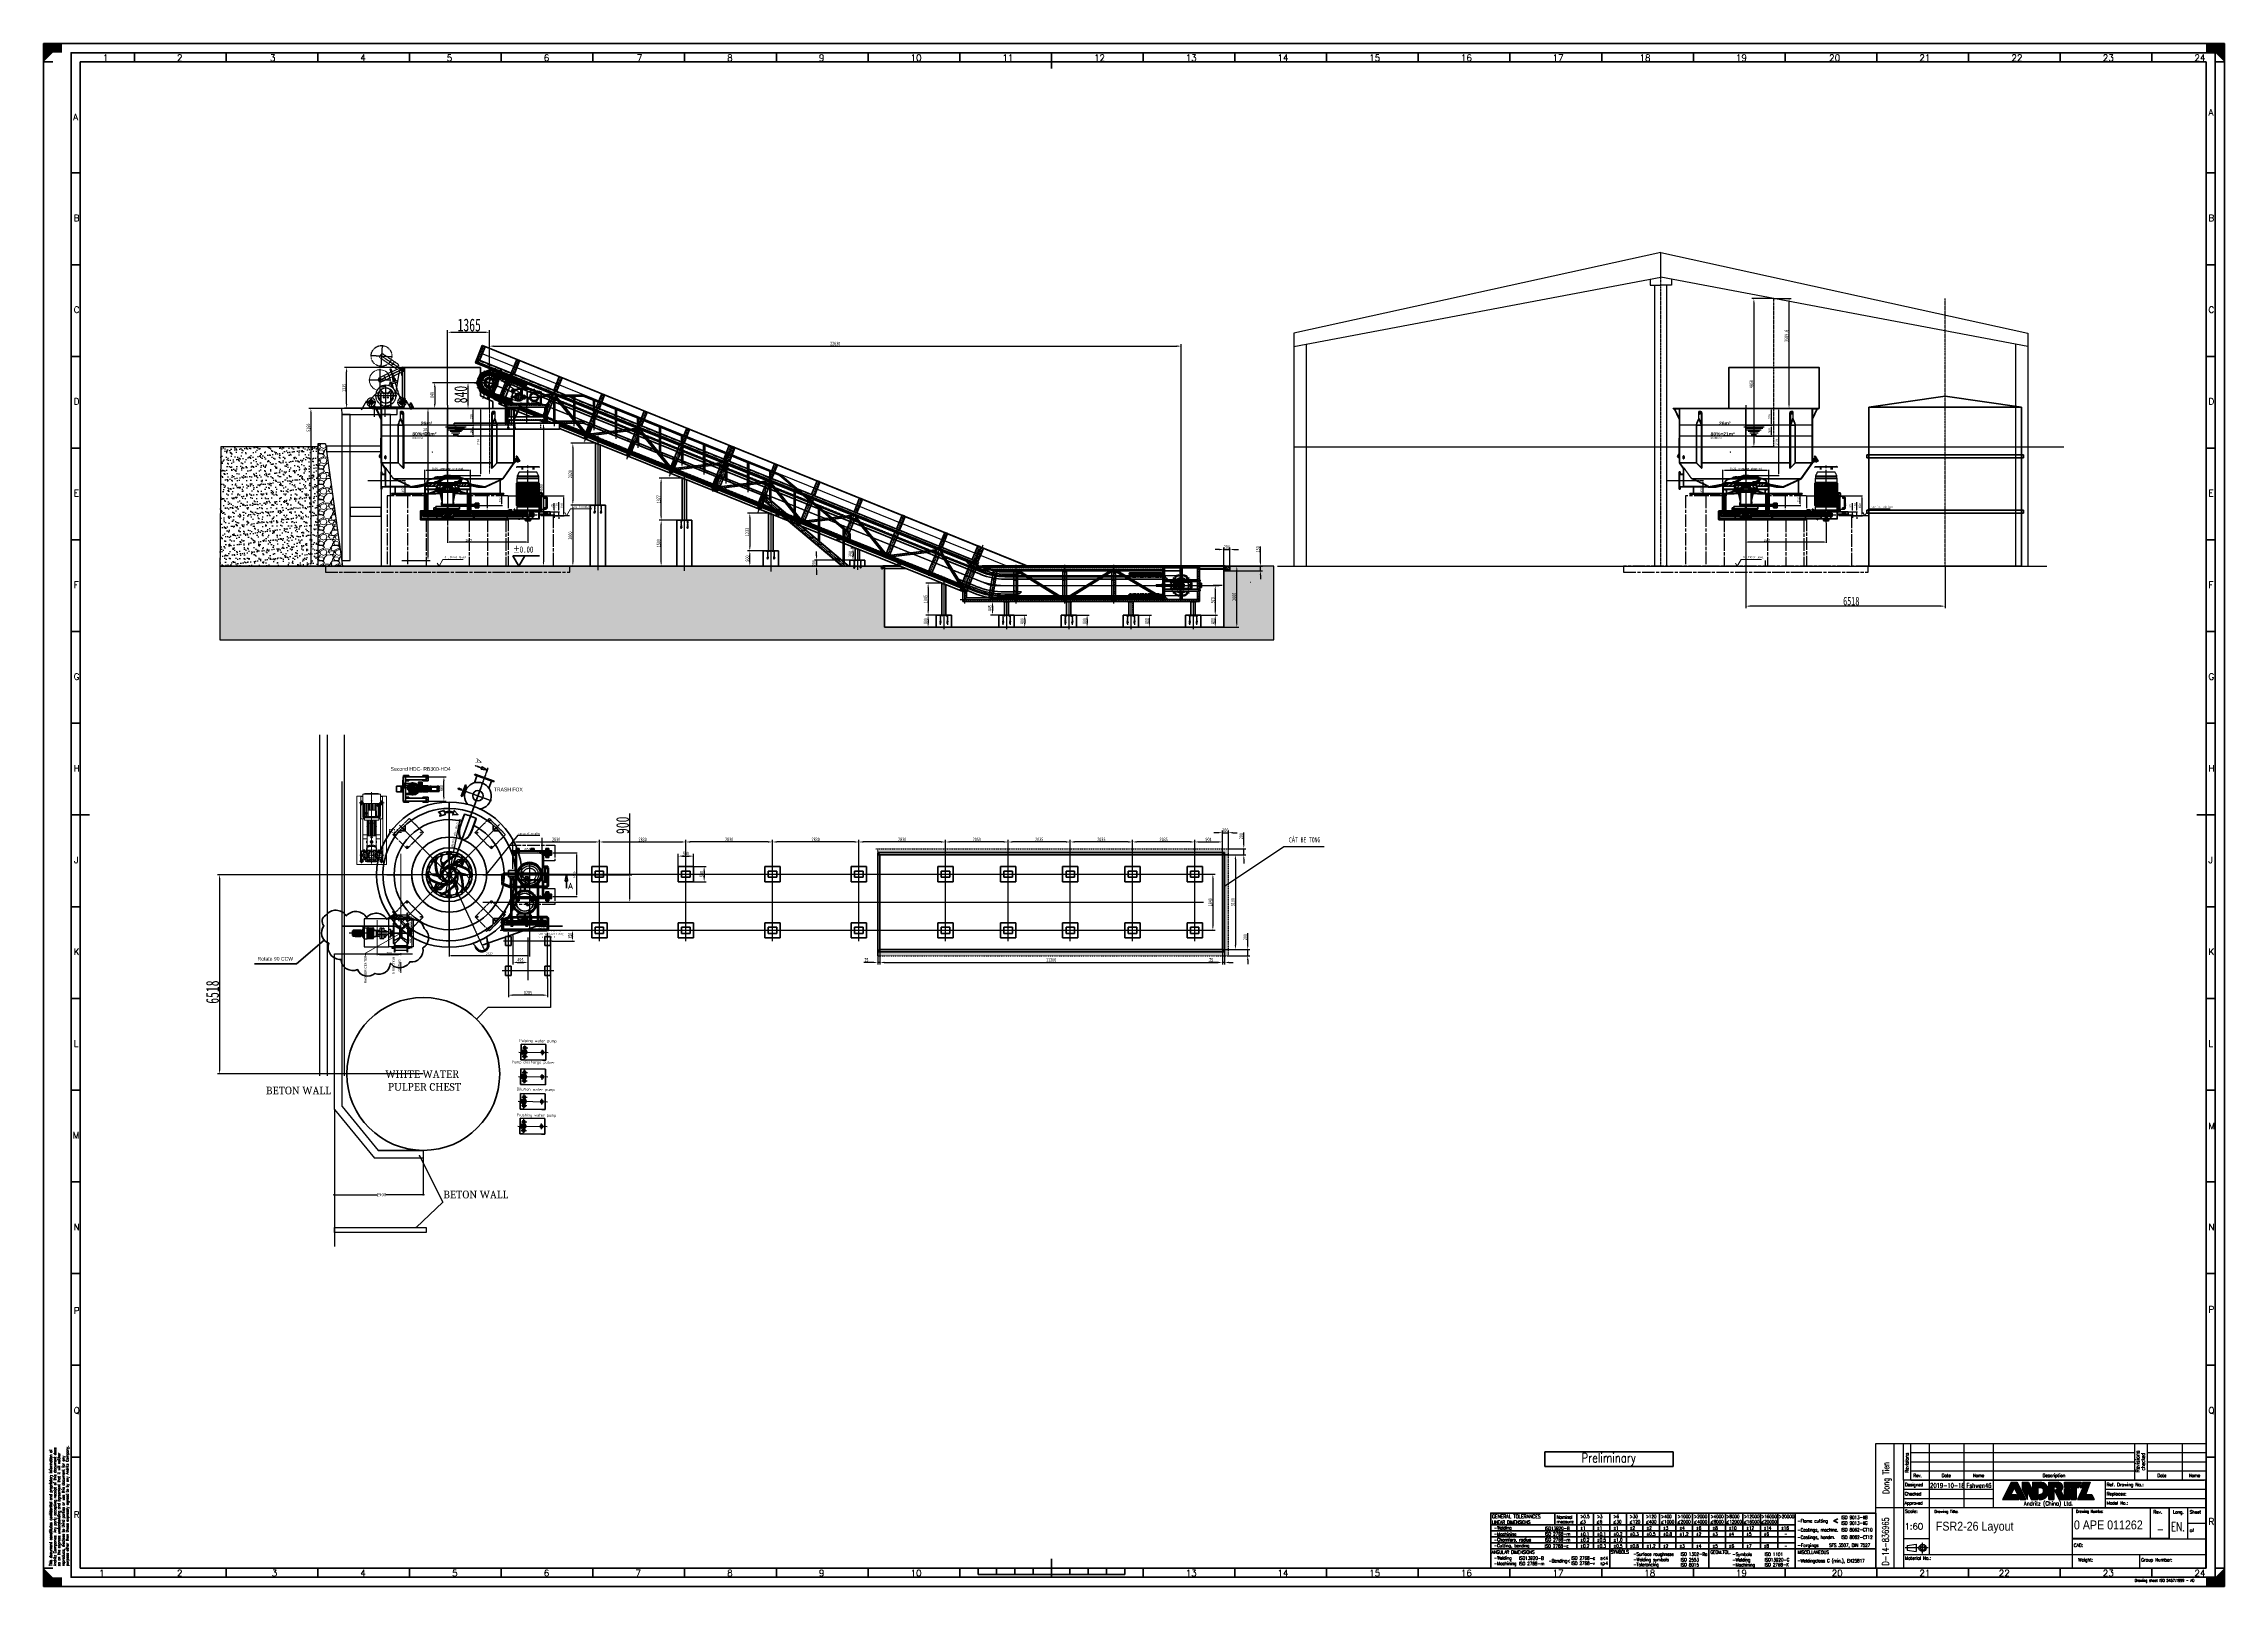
# Model space of a CAD drawing. Header units: millimetres. Extents: x 39335 to 110675, y -13954 to 36506.
import ezdxf
from ezdxf.enums import TextEntityAlignment as Align

# ---------------------------------------------------------------- set-up
doc = ezdxf.new("R2010")
doc.units = ezdxf.units.MM
for name, pattern in [('ACAD_ISO08W100', [36, 24, -3, 6, -3]), ('AM_ISO02W050', [7.5, 6, -1.5]), ('AM_ISO08W050', [18, 12, -1.5, 3, -1.5]), ('AM_ISO08W050x2', [9, 6, -0.75, 1.5, -0.75]), ('CENTER', [50.8, 31.75, -6.35, 6.35, -6.35]), ('CENTERX2', [4, 2.5, -0.5, 0.5, -0.5]), ('CHAIN', [0.3543, 0.2362, -0.0295, 0.0591, -0.0295]), ('DASHDOT', [1.2, 1, -0.095, 0.01, -0.095]), ('DASHED', [0.75, 0.5, -0.25]), ('EB_DASH', [6, 3, -3]), ('EB_DASHDOT', [39, 30, -3, 3, -3]), ('EB_DASHDOTDOT', [45, 30, -3, 3, -3, 3, -3])]:
    doc.linetypes.add(name, pattern=pattern)
for name, color, linetype in [('10', 3, 'Continuous'), ('101', 7, 'Continuous'), ('102', 7, 'Continuous'), ('112', 7, 'Continuous'), ('20', 4, 'Continuous'), ('23', 7, 'Continuous'), ('24', 7, 'Continuous'), ('26', 7, 'Continuous'), ('34', 7, 'Continuous'), ('4', 7, 'Continuous'), ('43', 7, 'Continuous'), ('45', 7, 'Continuous'), ('5', 7, 'Continuous'), ('6', 7, 'Continuous'), ('93', 7, 'Continuous'), ('94', 7, 'Continuous'), ('AHL-CON-70', 7, 'Continuous'), ('Andrtiz_equip_center', 147, 'Continuous'), ('CENTER', 1, 'CENTER'), ('KHUNG', 5, 'Continuous'), ('matcat', 6, 'Continuous'), ('PUMP', 7, 'Continuous'), ('schriftfeld', 7, 'Continuous')]:
    doc.layers.add(name, color=color, linetype=linetype)
for name, color, linetype, lineweight in [('AM_0', 7, 'Continuous', 50), ('AM_1', 14, 'Continuous', 50), ('AM_10', 7, 'AM_ISO08W050', 50), ('AM_2', 5, 'Continuous', 50), ('AM_3', 6, 'AM_ISO02W050', 25), ('AM_4', 3, 'Continuous', 25), ('AM_5', 3, 'Continuous', 25), ('AM_6', 2, 'Continuous', 35), ('AM_7', 4, 'AM_ISO08W050', 25), ('AM_8', 1, 'Continuous', 25), ('CAXA0', 7, 'Continuous', 70), ('CAXA1', 1, 'EB_DASHDOT', 25), ('CAXA2', 6, 'EB_DASH', 25), ('CAXA3', 7, 'Continuous', 25), ('CAXA4', 3, 'Continuous', 25), ('CAXA7', 7, 'EB_DASHDOTDOT', 25), ('CAXAnew1', 7, 'Continuous', 70), ('DIM', 8, 'Continuous', 13), ('KICHTHUOC', 1, 'Continuous', 9), ('M_EQUIP_E3', 3, 'Continuous', 35), ('M_EQUIP_E5', 2, 'Continuous', 50), ('M_EQUIP_E7', 7, 'Continuous', 70), ('M_EQUIP_E8', 8, 'ACAD_ISO08W100', 18), ('M_EQUIP_H_', 4, 'Continuous', 25), ('net chinh', 1, 'Continuous', 60), ('NET-CO-BAN', 86, 'Continuous', 40), ('Object_Lines', 5, 'Continuous', 20), ('PIPING', 6, 'Continuous', 35), ('RED', 1, 'Continuous', 9), ('tam', 1, 'CENTER', 18), ('Y_______B1', 3, 'Continuous', 35)]:
    doc.layers.add(name, color=color, linetype=linetype, lineweight=lineweight)
doc.layers.add('AM_12', color=7, linetype='Continuous', lineweight=50, plot=False)
doc.styles.add('\\M+5B1EA\\M+5D7BC', font='', dxfattribs={"width": 0.667})
doc.styles.add('Andritz-Norm', font='arial.ttf')
doc.styles.add('Drawing NO', font='arial.ttf')
doc.styles.add('S', font='simplex.shx', dxfattribs={"width": 0.8})
doc.styles.add('SIMPLEX', font='SIMPLEX.SHX')
doc.styles.get("Standard").update_dxf_attribs({"font": 'ISOCP.SHX'})
doc.styles.add('ta', font='romai___.ttf')
doc.styles.get('\\M+5B1EA\\M+5D7BC').set_extended_font_data('FangSong_GB2312')
doc.dimstyles.new('\\M+5B1EA\\M+5D7BC', dxfattribs={"dimscale": 35, "dimtxt": 3.5, "dimasz": 4, "dimexe": 2, "dimexo": 0, "dimtad": 1, "dimdec": 1, "dimdsep": 46, "dimtxsty": '\\M+5B1EA\\M+5D7BC', "dimcen": 0, "dimdle": 6, "dimazin": 2, "dimtfac": 1, "dimtdec": 1, "dimtmove": 0, "dimatfit": 3, "dimfxl": 0, "dimtolj": 1, "dimtzin": 0, "dimarcsym": 0})
doc.dimstyles.new('AM_ISO$0', dxfattribs={"dimtxt": 3.5, "dimasz": 2.5, "dimexe": 1, "dimexo": 1, "dimgap": 1.5, "dimtad": 1, "dimdsep": 46, "dimtxsty": 'Standard', "dimcen": 0, "dimclrd": 256, "dimclre": 256, "dimclrt": 2, "dimadec": 0, "dimazin": 2, "dimtp": 0.1, "dimtm": 0.1, "dimtfac": 0.71, "dimtmove": 0, "dimatfit": 0, "dimfxl": 0, "dimlwd": -1, "dimlwe": -1, "dimarcsym": 0})
doc.dimstyles.new('AM_ISO$3', dxfattribs={"dimtxt": 3.5, "dimasz": 2.5, "dimexe": 1, "dimexo": 1, "dimgap": 1.5, "dimtad": 1, "dimtoh": 1, "dimdsep": 46, "dimtxsty": 'Standard', "dimcen": 0, "dimclrd": 256, "dimclre": 256, "dimclrt": 2, "dimadec": 0, "dimazin": 2, "dimtp": 0.1, "dimtm": 0.1, "dimtfac": 0.71, "dimtofl": 0, "dimtmove": 0, "dimatfit": 0, "dimfxl": 0, "dimlwd": -1, "dimlwe": -1, "dimarcsym": 0})
doc.dimstyles.new('Andritz-Bem', dxfattribs={"dimscale": 20, "dimtxt": 3.5, "dimasz": 2.5, "dimexe": 1, "dimexo": 0, "dimgap": 0.8, "dimtad": 1, "dimrnd": 1e-08, "dimtxsty": 'Andritz-Norm', "dimcen": 0.09, "dimdle": 10, "dimclrd": 7, "dimclre": 7, "dimclrt": 179, "dimazin": 2, "dimtfac": 1, "dimtdec": 3, "dimtmove": 0, "dimatfit": 3, "dimldrblk": 'Filled-1', "dimfxl": 0, "dimtolj": 1, "dimtzin": 0, "dimlwd": 25, "dimlwe": 25, "dimarcsym": 0})
doc.dimstyles.new('KT1-100', dxfattribs={"dimscale": 5, "dimtxt": 100, "dimasz": 0.2, "dimexe": 20, "dimexo": 10, "dimgap": 10, "dimtad": 1, "dimdec": 0, "dimdsep": 46, "dimtxsty": 'Standard', "dimblk": 'GACH1', "dimcen": 0.09, "dimdle": 300, "dimclrd": 9, "dimclre": 9, "dimclrt": 3, "dimadec": 0, "dimazin": 0, "dimtfac": 0.00072, "dimtdec": 0, "dimtix": 1, "dimtmove": 2, "dimatfit": 3, "dimldrblk": 'NONE', "dimfxl": 0, "dimtolj": 1, "dimarcsym": 0})
doc.dimstyles.new('TCVN', dxfattribs={"dimscale": 30, "dimtxt": 2.5, "dimasz": 2.5, "dimexe": 0.4, "dimexo": 0.3, "dimgap": 0.25, "dimtad": 1, "dimdec": 1, "dimzin": 12, "dimtxsty": 'ta', "dimcen": 8, "dimclrd": 256, "dimclre": 256, "dimclrt": 7, "dimadec": 0, "dimazin": 3, "dimtfac": 1, "dimtdec": 1, "dimtmove": 0, "dimatfit": 2, "dimfxl": 0, "dimtolj": 1, "dimtzin": 0, "dimlwd": -1, "dimarcsym": 0})
pattern_1 = [(135.0002, (3729991.666, -134858.11), (-44.90112, -44.90145), [])]
pattern_2 = [(60, (3729991.666, -134858.11), (-54.9926, 31.75002), [])]
pattern_3 = [(120.00018, (3729991.666, -134858.11), (-54.99252, -31.75017), [])]
pattern_4 = [(30, (3729991.666, -134858.11), (-31.75002, 54.9926), [])]
pattern_5 = [(150.00025, (3729991.666, -134858.11), (-31.74976, -54.99275), [])]
pattern_6 = [(45, (3729991.666, -134858.11), (-44.90128, 44.90128), [])]
pattern_7 = [(135.0002, (3731708.963, -131509.686), (-22.45056, -22.45072), [])]
pattern_8 = [(59.99998, (3731708.963, -131509.686), (-27.4963, 15.87501), [])]
pattern_9 = [(120.00018, (3731708.963, -131509.686), (-27.49626, -15.875084), [])]
pattern_10 = [(30.00002, (3731708.963, -131509.686), (-15.87501, 27.4963), [])]
pattern_11 = [(45, (3731708.963, -131509.686), (-22.45064, 22.45064), [])]

# ---------------------------------------------------------------- blocks, each defined once
blk = doc.blocks.new('A$C4D8E30D3')
at = {"color": 3, "linetype": 'Continuous', "lineweight": 35}
for p, q in [((-545.5, 836), (-545.5, 831)), ((-495.5, 836), (-495.5, 831)), ((-445.5, 836), (-445.5, 831)), ((-395.5, 836), (-395.5, 831)), ((-345.5, 836), (-345.5, 831)), ((-295.5, 836), (-295.5, 831)), ((-245.5, 836), (-245.5, 831)), ((-195.5, 836), (-195.5, 831)), ((-145.5, 836), (-145.5, 831)), ((-95.5, 836), (-95.5, 831)), ((-45.5, 836), (-45.5, 831)), ((4.5, 836), (4.5, 831)), ((54.5, 836), (54.5, 831)), ((104.5, 836), (104.5, 831)), ((154.5, 836), (154.5, 831)), ((204.5, 836), (204.5, 831)), ((254.5, 836), (254.5, 831)), ((304.5, 836), (304.5, 831)), ((354.5, 836), (354.5, 831)), ((404.5, 836), (404.5, 831)), ((454.5, 836), (454.5, 831)), ((504.5, 836), (504.5, 831)), ((554.5, 836), (554.5, 831)), ((-575, 770.5), (-580, 770.5)), ((589, 770.5), (584, 770.5)), ((-575, 720.5), (-580, 720.5)), ((589, 720.5), (584, 720.5)), ((-575, 670.5), (-580, 670.5)), ((589, 670.5), (584, 670.5)), ((-575, 620.5), (-580, 620.5)), ((589, 620.5), (584, 620.5)), ((-575, 570.5), (-580, 570.5)), ((589, 570.5), (584, 570.5)), ((-575, 520.5), (-580, 520.5)), ((589, 520.5), (584, 520.5)), ((-575, 470.5), (-580, 470.5)), ((589, 470.5), (584, 470.5)), ((-575, 370.5), (-580, 370.5)), ((589, 370.5), (584, 370.5)), ((-575, 320.5), (-580, 320.5)), ((589, 320.5), (584, 320.5)), ((-575, 270.5), (-580, 270.5)), ((589, 270.5), (584, 270.5)), ((-575, 220.5), (-580, 220.5)), ((589, 220.5), (584, 220.5)), ((-575, 170.5), (-580, 170.5)), ((589, 170.5), (584, 170.5)), ((-575, 120.5), (-580, 120.5)), ((589, 120.5), (584, 120.5)), ((-575, 70.5), (-580, 70.5)), ((589, 70.5), (584, 70.5)), ((-545.5, 10), (-545.5, 5)), ((-495.5, 10), (-495.5, 5)), ((-445.5, 10), (-445.5, 5)), ((-395.5, 10), (-395.5, 5)), ((-345.5, 10), (-345.5, 5)), ((-295.5, 10), (-295.5, 5)), ((-245.5, 10), (-245.5, 5)), ((-195.5, 10), (-195.5, 5)), ((-145.5, 10), (-145.5, 5)), ((-95.5, 10), (-95.5, 5)), ((-45.5, 10), (-45.5, 5)), ((-45.5, 10), (-45.5, 5)), ((4.5, 10), (4.5, 5)), ((54.5, 10), (54.5, 5)), ((54.5, 10), (54.5, 5)), ((104.5, 10), (104.5, 5)), ((154.5, 10), (154.5, 5)), ((204.5, 10), (204.5, 5)), ((254.5, 10), (254.5, 5)), ((304.5, 10), (304.5, 5)), ((354.5, 10), (354.5, 5)), ((354.5, 10), (354.5, 5)), ((404.5, 10), (404.5, 5)), ((454.5, 10), (454.5, 5)), ((504.5, 10), (504.5, 5)), ((554.5, 10), (554.5, 5))]:
    blk.add_line(p, q, dxfattribs=at)
at = {"color": 7, "lineweight": 35}
for p, q in [((-45.5, 836), (-45.5, 827.5)), ((-85.5, 6.5), (-85.5, 10)), ((-85.5, 6.5), (-5.5, 6.5)), ((-75.5, 6.5), (-75.5, 10)), ((-65.5, 6.5), (-65.5, 10)), ((-55.5, 6.5), (-55.5, 10)), ((-35.5, 6.5), (-35.5, 10)), ((-25.5, 6.5), (-25.5, 10)), ((-15.5, 6.5), (-15.5, 10)), ((-5.5, 6.5), (-5.5, 10))]:
    blk.add_line(p, q, dxfattribs=at)
at = {"linetype": 'Continuous'}
for p, q in [((594, 836), (589, 836)), ((-595, 831), (-590, 831)), ((594, 831), (589, 831)), ((-595, 10), (-590, 10)), ((594, 10), (589, 10))]:
    blk.add_line(p, q, dxfattribs=at)
at = {"color": 7, "linetype": 'Continuous', "lineweight": 70}
for p, q in [((-570, 420.5), (-580, 420.5)), ((589, 420.5), (579, 420.5)), ((-45.5, 15), (-45.5, 5))]:
    blk.add_line(p, q, dxfattribs=at)
at = {"color": 3, "linetype": 'Continuous', "lineweight": 35}
for points in [[(594, 0), (-595, 0), (-595, 841), (594, 841)], [(589, 5), (-580, 5), (-580, 836), (589, 836)]]:
    blk.add_lwpolyline(points, close=True, dxfattribs=at)
at = {"color": 7, "linetype": 'Continuous', "lineweight": 70}
blk.add_lwpolyline([(584, 10), (-575, 10), (-575, 831), (584, 831)], close=True, dxfattribs=at)
at = {"linetype": 'Continuous'}
for points in [[(-595, 841), (-585, 841), (-590, 836), (-585, 836)], [(-590, 836), (-585, 836), (-595, 831), (-595, 841)], [(-595, 831), (-595, 841), (-590, 831), (-595, 831)], [(-590, 831), (-595, 831), (-590, 836), (-590, 831)], [(589, 836), (584, 836), (594, 831), (594, 841)], [(594, 841), (584, 841), (589, 836), (584, 836)], [(594, 831), (594, 841), (589, 831), (594, 831)], [(589, 831), (594, 831), (589, 836), (589, 831)], [(589, 836), (594, 836), (589, 831), (589, 836)], [(-590, 10), (-595, 10), (-590, 5), (-590, 10)], [(-595, 10), (-595, 0), (-590, 10), (-595, 10)], [(-590, 5), (-585, 5), (-595, 10), (-595, 0)], [(-595, 0), (-585, 0), (-590, 5), (-585, 5)], [(589, 5), (584, 5), (594, 10), (594, 0)], [(594, 0), (584, 0), (589, 5), (584, 5)], [(594, 10), (594, 0), (589, 10), (594, 10)], [(589, 10), (594, 10), (589, 5), (589, 10)]]:
    blk.add_solid(points, dxfattribs=at)
at = {"color": 3, "linetype": 'Continuous', "lineweight": 35, "style": 'S'}
for s, p in [('1', (-562.7, 831.5)), ('2', (-522.3, 831.5)), ('3', (-471.6, 831.5)), ('4', (-422.3, 831.5)), ('5', (-375.2, 831.5)), ('6', (-322.3, 831.5)), ('7', (-271.6, 831.5)), ('8', (-222.3, 831.5)), ('9', (-172.3, 831.5)), ('10', (-122.3, 831.5)), ('11', (-72.3, 831.5)), ('12', (-22.3, 831.5)), ('13', (27.7, 831.5)), ('14', (77.7, 831.5)), ('15', (127.7, 831.5)), ('16', (177.7, 831.5)), ('17', (227.7, 831.5)), ('18', (275.1, 831.5)), ('19', (327.7, 831.5)), ('20', (378.5, 831.5)), ('21', (427.7, 831.5)), ('22', (477.9, 831.5)), ('23', (527.7, 831.5)), ('24', (577.7, 831.5)), ('A', (-578.9, 799.2)), ('A', (585.3, 801.8)), ('B', (-578.6, 744.2)), ('B', (585.3, 744.2)), ('C', (-578.6, 694.2)), ('C', (585.3, 694.2)), ('D', (-578.6, 644.2)), ('D', (585.3, 644.2)), ('E', (-578.6, 594.2)), ('E', (585.3, 594.2)), ('F', (-578.6, 544.2)), ('F', (585.3, 544.2)), ('G', (-578.6, 494.2)), ('G', (585.3, 494.2)), ('H', (-578.6, 444.2)), ('H', (585.3, 444.2)), ('J', (-578.4, 394.2)), ('J', (585.3, 394.2)), ('K', (-578.6, 344.2)), ('K', (585.3, 344.2)), ('L', (-578.6, 294.2)), ('L', (585.3, 294.2)), ('M', (585.3, 249.2)), ('M', (-579.1, 244.2)), ('N', (-578.6, 194.2)), ('N', (585.3, 194.2)), ('P', (-578.6, 148.6)), ('P', (585.3, 149.2)), ('Q', (-578.6, 94.2)), ('Q', (585.3, 94.2)), ('R', (-578.6, 37.3)), ('R', (585.3, 33.6)), ('1', (-564.8, 5.5)), ('2', (-522.3, 5.5)), ('3', (-470.6, 5.5)), ('4', (-422.3, 5.5)), ('5', (-372.3, 5.5)), ('6', (-322.3, 5.5)), ('7', (-272.3, 5.5)), ('8', (-222.3, 5.5)), ('9', (-172.3, 5.5)), ('10', (-122.3, 5.5)), ('13', (27.7, 5.5)), ('14', (77.7, 5.5)), ('15', (127.7, 5.5)), ('16', (177.7, 5.5)), ('17', (227.7, 5.5)), ('18', (277.7, 5.5)), ('19', (327.7, 5.5)), ('20', (379.9, 5.5)), ('21', (427.7, 5.5)), ('22', (471, 5.5)), ('23', (527.7, 5.5)), ('24', (577.7, 5.5))]:
    blk.add_text(s, height=3.5, dxfattribs=at).set_placement(p)
at = {"color": 3, "linetype": 'Continuous', "lineweight": 35, "style": 'S', "width": 0.8}
for s, p in [('This document constitutes confidential and proprietary information of', (-590.4, 11.1)), ('Andritz Companies. Any party accepting receipt of this document does', (-588.1, 11.1)), ('so on the express understanding and agreement that it will neither', (-585.9, 11.1)), ('reproduce, disclose to third parties or use this document for any', (-583.6, 11.1)), ('purpose other than those expressly agreed to by any Andritz Company.', (-581.4, 11.1))]:
    blk.add_text(s, height=1.5, rotation=90, dxfattribs=at).set_placement(p)
blk.add_text('Drawing sheet ISO 5457:1999 - A0', height=1.5, dxfattribs=at).set_placement((545.1, 2.5))
blk = doc.blocks.new('AS_GENTOL_EN_M_C1')
at = {"color": 3, "linetype": 'Continuous', "lineweight": 35}
for p, q in [((-175, 30), (-175, 23.5)), ((-163, 30), (-163, 10.5)), ((-161.2, 24.8), (-160.1, 24)), ((-154, 30), (-154, 10.5)), ((-152.1, 24.7), (-151, 23.9)), ((-145, 30), (-145, 0)), ((-143.1, 24.7), (-142, 24)), ((-136, 30), (-136, 10.5)), ((-134.1, 24.6), (-133, 23.9)), ((-127, 30), (-127, 10.5)), ((-125.3, 24.6), (-124.3, 24)), ((-118, 30), (-118, 10.5)), ((-117, 24.7), (-115.9, 23.9)), ((-109, 30), (-109, 10.5)), ((-108.1, 24.7), (-107, 23.9)), ((-100, 30), (-100, 10.5)), ((-99.1, 24.7), (-98, 23.9)), ((-91, 30), (-91, 0)), ((-90.1, 24.7), (-89, 23.9)), ((-82, 30), (-82, 10.5)), ((-81.5, 24.7), (-80.5, 23.9)), ((-72.5, 30), (-72.5, 10.5)), ((-72, 24.7), (-71, 23.9)), ((-63, 30), (-63, 10.5)), ((-62.5, 24.7), (-61.5, 23.9)), ((-53.5, 30), (-53.5, 10.5)), ((-44, 30), (-44, 0)), ((-210, 23.5), (-44, 23.5)), ((-210, 20.3), (-44, 20.3)), ((-210, 17), (-44, 17)), ((-210, 13.8), (-44, 13.8)), ((-149, 1.3), (-147.9, 2.1))]:
    blk.add_line(p, q, dxfattribs=at)
at = {"color": 7, "linetype": 'Continuous', "lineweight": 70}
blk.add_line((-210, 10.5), (0, 10.5), dxfattribs=at)
blk.add_lwpolyline([(0, 30), (-210, 30), (-210, 0), (0, 0)], close=True, dxfattribs=at)
at = {"color": 3, "linetype": 'Continuous', "lineweight": 35}
blk.add_lwpolyline([(-20.8, 26.8), (-23, 25.7), (-20.8, 24.6)], dxfattribs=at)
at = {"color": 2, "linetype": 'Continuous', "lineweight": 50, "style": 'S', "width": 0.8}
for s, p in [('LINEAR DIMENSIONS', (-209.4, 24.1)), ('ANGULAR DIMENSIONS', (-209.5, 7.8)), ('SYMBOLS', (-144.5, 7.9)), ('GEOM.TOL.', (-90.2, 7.8)), ('MISCELLANEOUS', (-42.7, 7.7))]:
    blk.add_text(s, height=1.8, dxfattribs=at).set_placement(p)
at = {"color": 7, "linetype": 'Continuous', "lineweight": 70, "style": 'S', "width": 0.8}
blk.add_text('GENERAL TOLERANCES', height=2, dxfattribs=at).set_placement((-209.3, 27.1))
at = {"color": 3, "linetype": 'Continuous', "lineweight": 35, "style": 'S', "width": 0.8}
for s, p in [('Nominal', (-174, 26.9)), ('measure', (-174, 24.4)), ('>0.5', (-161.2, 27.2)), ('<3', (-161.2, 24.3)), ('>3', (-152.1, 27.2)), ('<6', (-152.2, 24.3)), ('>6', (-143.1, 27.2)), ('<30', (-143.1, 24.3)), ('>30', (-134.2, 27.2)), ('<120', (-134.2, 24.3)), ('>120', (-125.4, 27.2)), ('<400', (-125.4, 24.3)), ('>400', (-117.1, 27.2)), ('<1000', (-117.1, 24.3)), ('>1000', (-108.1, 27.2)), ('<2000', (-108.1, 24.3)), ('>2000', (-99.1, 27.2)), ('<4000', (-99.1, 24.3)), ('>4000', (-90.1, 27.2)), ('<8000', (-90.1, 24.3)), ('>8000', (-81.5, 27.2)), ('<12000', (-81.5, 24.3)), ('>12000', (-72, 27.2)), ('<16000', (-72, 24.3)), ('>16000', (-62.5, 27.2)), ('<20000', (-62.5, 24.3)), ('>20000', (-53, 27.2)), ('-Flame cutting', (-42.8, 24.8)), ('ISO 9013-IIB', (-18.9, 26.7)), ('ISO 9013-IIG', (-18.9, 23.6)), ('-Welding', (-208.3, 21)), ('-Machining', (-208.3, 17.6)), ('-Chamfers, radius', (-208.3, 14.5)), ('-Cutting, bending', (-208.3, 11.3)), ('ISO13920-B', (-180.5, 20.7)), ('ISO 2768-m', (-180.5, 17.7)), ('ISO 2768-m', (-180.5, 14.5)), ('ISO 2768-c', (-180.6, 11.1)), ('%%p1', (-161.2, 20.9)), ('%%p0.1', (-161.2, 17.6)), ('%%p0.2', (-161.2, 14.4)), ('%%p0.2', (-161.2, 11.1)), ('%%p1', (-152.1, 20.9)), ('%%p0.1', (-152.1, 17.6)), ('%%p0.5', (-152.1, 14.4)), ('%%p0.3', (-152.1, 11.1)), ('%%p1', (-143.1, 20.9)), ('%%p0.2', (-143.1, 17.6)), ('%%p1.0', (-143.1, 14.4)), ('%%p0.5', (-143.1, 11.1)), ('%%p2', (-134.2, 20.9)), ('%%p0.3', (-134.2, 17.6)), ('%%p0.8', (-134.2, 11.1)), ('%%p2', (-125.1, 20.9)), ('%%p0.5', (-125.1, 17.6)), ('%%p1.2', (-125.1, 11.1)), ('%%p3', (-116.1, 20.9)), ('%%p0.8', (-116.1, 17.6)), ('%%p2', (-116.1, 11.1)), ('%%p4', (-107.1, 20.9)), ('%%p1.2', (-107.1, 17.6)), ('%%p3', (-107.1, 11.1)), ('%%p6', (-98.1, 20.9)), ('%%p2', (-98.1, 17.6)), ('%%p4', (-98.1, 11.1)), ('%%p8', (-89.1, 20.9)), ('%%p3', (-89.1, 17.6)), ('%%p5', (-89.1, 11.1)), ('%%p4', (-80.2, 17.6)), ('%%p6', (-80.2, 11.1)), ('%%p10', (-80.2, 20.9)), ('%%p5', (-70.7, 17.6)), ('%%p7', (-70.7, 11.1)), ('%%p12', (-70.7, 20.9)), ('%%p14', (-61.2, 20.9)), ('%%p6', (-61.2, 17.6)), ('%%p8', (-61.2, 11.1)), ('%%p16', (-51.7, 20.9)), ('-', (-50, 17.6)), ('-', (-50, 11.1)), ('-Castings, machine.', (-42.8, 19.9)), ('-Castings, handm.', (-42.8, 15.9)), ('SFS 3507, DIN 7527', (-25.5, 11.5)), ('ISO 8062-CT10', (-18.9, 20)), ('ISO 8062-CT12', (-18.9, 15.9)), ('-Welding', (-208.3, 4.6)), ('-Machining', (-208.3, 1.6)), ('ISO13920-B', (-194.6, 4.5)), ('ISO 2768-m', (-194.6, 1.5)), ('-Bending<', (-178.5, 3)), ('ISO 2768-c', (-166.1, 4.5)), ('ISO 2768-v', (-166.1, 1.7)), ('s<4', (-150.2, 4.5)), ('s>4', (-150.2, 1.7)), ('-Surface roughness ', (-132.3, 6.7)), ('-Welding symbols', (-132.3, 3.7)), ('-Tolerancing', (-132.3, 1)), ('ISO 1302-Ra', (-106.5, 6.7)), ('ISO 2553', (-106.5, 3.6)), ('ISO 8015', (-106.5, 0.9)), ('-Symbols', (-78.2, 6.6)), ('-Welding', (-78.2, 3.6)), ('-Machining', (-78.2, 0.9)), ('ISO 1101', (-60.7, 6.6)), ('ISO13920-G', (-60.7, 3.6)), ('ISO 2768-K', (-60.7, 0.9)), ('-Weldingclass C (min.), EN25817', (-42.8, 3.1))]:
    blk.add_text(s, height=1.8, dxfattribs=at).set_placement(p)
at = {"color": 3, "linetype": 'Continuous', "lineweight": 35, "style": 'S', "width": 0.889648}
blk.add_text('-Forgings', height=1.8, dxfattribs=at).set_placement((-42.8, 11.5), (-31.3, 11.5), align=Align.FIT)
blk = doc.blocks.new('AS_STATUS2')
at = {"color": 7, "linetype": 'Continuous'}
for p, q in [((-35, 4), (35, 4)), ((-35, 4), (-35, -4)), ((35, 4), (35, -4)), ((-35, -4), (35, -4))]:
    blk.add_line(p, q, dxfattribs=at)
at = {"color": 2, "linetype": 'Continuous', "style": 'S', "width": 0.8}
blk.add_attdef('STATUS', text='', height=5, dxfattribs=at).set_placement((-0.2, 0), align=Align.MIDDLE)
blk = doc.blocks.new('*X8')
at = {"color": 0, "linetype": 'ByBlock'}
for p, q in [((1105.427, 83.6069), (1109.803, 83.6069)), ((1105.441, 83.63789), (1109.815, 83.63789)), ((1105.456, 83.6689), (1109.828, 83.6689)), ((1105.47, 83.6999), (1109.84, 83.6999)), ((1105.485, 83.7309), (1109.853, 83.7309)), ((1105.499, 83.76189), (1109.865, 83.76189)), ((1105.514, 83.7929), (1109.877, 83.7929)), ((1105.528, 83.8239), (1109.89, 83.8239)), ((1105.543, 83.8549), (1109.902, 83.8549)), ((1105.557, 83.88589), (1109.915, 83.88589)), ((1105.572, 83.91689), (1109.927, 83.91689)), ((1105.586, 83.9479), (1109.939, 83.9479)), ((1105.6, 83.9789), (1109.952, 83.9789)), ((1105.615, 84.0099), (1109.964, 84.0099)), ((1105.629, 84.04089), (1109.977, 84.04089)), ((1105.644, 84.0719), (1109.989, 84.0719)), ((1105.658, 84.1029), (1110.001, 84.1029)), ((1105.673, 84.1339), (1110.014, 84.1339)), ((1105.687, 84.16489), (1110.026, 84.16489)), ((1105.702, 84.1959), (1110.039, 84.1959)), ((1105.716, 84.2269), (1110.051, 84.2269)), ((1105.73, 84.2579), (1110.063, 84.2579)), ((1105.745, 84.28889), (1110.076, 84.28889)), ((1105.759, 84.3199), (1110.088, 84.3199)), ((1105.774, 84.3509), (1110.101, 84.3509)), ((1105.788, 84.3819), (1110.113, 84.3819)), ((1105.803, 84.4129), (1110.125, 84.4129)), ((1105.817, 84.44389), (1110.138, 84.44389)), ((1105.832, 84.4749), (1110.15, 84.4749)), ((1105.846, 84.5059), (1110.163, 84.5059)), ((1105.861, 84.5369), (1110.175, 84.5369)), ((1105.875, 84.56789), (1110.188, 84.56789)), ((1105.89, 84.5989), (1110.2, 84.5989)), ((1105.904, 84.6299), (1110.212, 84.6299)), ((1105.918, 84.6609), (1110.225, 84.6609)), ((1105.933, 84.69189), (1110.237, 84.69189)), ((1105.947, 84.7229), (1110.25, 84.7229)), ((1105.962, 84.7539), (1110.262, 84.7539)), ((1105.976, 84.7849), (1110.274, 84.7849)), ((1105.991, 84.8159), (1110.287, 84.8159)), ((1106.005, 84.84689), (1110.299, 84.84689)), ((1106.02, 84.8779), (1110.312, 84.8779)), ((1106.034, 84.9089), (1110.324, 84.9089)), ((1106.049, 84.9399), (1110.336, 84.9399)), ((1106.063, 84.97089), (1110.349, 84.97089)), ((1106.077, 85.0019), (1110.361, 85.0019)), ((1106.092, 85.0329), (1110.374, 85.0329)), ((1106.106, 85.0639), (1110.386, 85.0639)), ((1106.121, 85.09489), (1110.398, 85.09489)), ((1106.135, 85.1259), (1110.411, 85.1259)), ((1106.15, 85.1569), (1110.423, 85.1569)), ((1106.164, 85.1879), (1110.436, 85.1879)), ((1106.179, 85.21889), (1110.448, 85.21889)), ((1106.193, 85.24989), (1110.46, 85.24989)), ((1106.208, 85.2809), (1110.473, 85.2809)), ((1106.222, 85.3119), (1110.485, 85.3119)), ((1106.236, 85.3429), (1110.498, 85.3429)), ((1106.251, 85.37389), (1110.51, 85.37389)), ((1106.265, 85.4049), (1110.522, 85.4049)), ((1106.28, 85.4359), (1110.535, 85.4359)), ((1106.294, 85.4669), (1110.547, 85.4669)), ((1106.309, 85.49789), (1110.56, 85.49789)), ((1106.323, 85.5289), (1110.572, 85.5289)), ((1106.338, 85.5599), (1110.584, 85.5599)), ((1106.352, 85.5909), (1110.597, 85.5909)), ((1106.367, 85.62189), (1110.609, 85.62189)), ((1106.381, 85.65289), (1110.622, 85.65289)), ((1106.396, 85.6839), (1110.634, 85.6839)), ((1106.41, 85.7149), (1110.646, 85.7149)), ((1106.424, 85.7459), (1110.659, 85.7459)), ((1106.439, 85.77689), (1110.671, 85.77689)), ((1106.453, 85.8079), (1110.684, 85.8079)), ((1106.468, 85.8389), (1110.696, 85.8389)), ((1106.482, 85.8699), (1110.708, 85.8699)), ((1106.497, 85.90089), (1110.721, 85.90089)), ((1106.511, 85.9319), (1110.733, 85.9319)), ((1106.526, 85.9629), (1110.746, 85.9629)), ((1106.54, 85.9939), (1110.758, 85.9939)), ((1106.554, 86.02489), (1110.771, 86.02489)), ((1106.569, 86.05589), (1110.783, 86.05589)), ((1106.583, 86.0869), (1110.795, 86.0869)), ((1106.598, 86.1179), (1110.808, 86.1179)), ((1106.612, 86.1489), (1110.82, 86.1489)), ((1106.627, 86.17989), (1110.833, 86.17989)), ((1106.641, 86.2109), (1110.845, 86.2109)), ((1106.656, 86.2419), (1110.857, 86.2419)), ((1106.67, 86.2729), (1110.87, 86.2729)), ((1106.685, 86.30389), (1110.882, 86.30389)), ((1106.699, 86.3349), (1110.895, 86.3349)), ((1106.714, 86.3659), (1110.907, 86.3659)), ((1106.762, 83.23489), (1109.654, 83.23489)), ((1106.776, 83.2659), (1109.667, 83.2659)), ((1106.791, 83.2969), (1109.679, 83.2969)), ((1106.797, 83.5759), (1109.791, 83.5759)), ((1106.805, 83.3279), (1109.691, 83.3279)), ((1106.819, 83.35889), (1109.704, 83.35889)), ((1106.834, 83.3899), (1109.716, 83.3899)), ((1106.848, 83.4209), (1109.729, 83.4209)), ((1106.853, 83.5449), (1109.778, 83.5449)), ((1106.863, 83.4519), (1109.741, 83.4519)), ((1106.869, 83.51389), (1109.766, 83.51389)), ((1106.871, 83.48289), (1109.753, 83.48289)), ((1103.856, 77.0039), (1112.976, 77.0039)), ((1103.87, 77.0349), (1112.962, 77.0349)), ((1103.885, 77.0659), (1112.948, 77.0659)), ((1103.899, 77.09689), (1112.933, 77.09689)), ((1103.914, 77.1279), (1112.919, 77.1279)), ((1103.928, 77.1589), (1112.904, 77.1589)), ((1103.943, 77.1899), (1112.89, 77.1899)), ((1103.957, 77.22089), (1112.875, 77.22089)), ((1103.972, 77.2519), (1112.861, 77.2519)), ((1103.986, 77.2829), (1112.846, 77.2829)), ((1104.001, 77.3139), (1112.832, 77.3139)), ((1104.015, 77.34489), (1112.817, 77.34489)), ((1104.03, 77.3759), (1112.803, 77.3759)), ((1104.044, 77.4069), (1112.788, 77.4069)), ((1104.058, 77.4379), (1112.774, 77.4379)), ((1104.073, 77.46889), (1112.76, 77.46889)), ((1104.087, 77.49989), (1112.745, 77.49989)), ((1104.102, 77.5309), (1112.731, 77.5309)), ((1104.116, 77.5619), (1112.716, 77.5619)), ((1104.131, 77.5929), (1112.702, 77.5929)), ((1104.145, 77.62389), (1112.687, 77.62389)), ((1104.16, 77.6549), (1112.673, 77.6549)), ((1104.174, 77.6859), (1112.658, 77.6859)), ((1104.188, 77.7169), (1112.644, 77.7169)), ((1104.203, 77.74789), (1112.629, 77.74789)), ((1104.217, 77.7789), (1112.615, 77.7789)), ((1104.232, 77.8099), (1112.601, 77.8099)), ((1104.246, 77.8409), (1112.586, 77.8409)), ((1104.261, 77.87189), (1112.572, 77.87189)), ((1104.275, 77.90289), (1112.557, 77.90289)), ((1104.29, 77.9339), (1112.543, 77.9339)), ((1104.304, 77.9649), (1112.528, 77.9649)), ((1104.319, 77.9959), (1112.514, 77.9959)), ((1104.333, 78.02689), (1112.499, 78.02689)), ((1104.348, 78.0579), (1112.485, 78.0579)), ((1104.362, 78.0889), (1112.47, 78.0889)), ((1104.376, 78.1199), (1112.456, 78.1199)), ((1104.391, 78.15089), (1112.442, 78.15089)), ((1104.405, 78.1819), (1112.427, 78.1819)), ((1104.42, 78.2129), (1112.413, 78.2129)), ((1104.434, 78.2439), (1112.398, 78.2439)), ((1104.449, 78.27489), (1112.384, 78.27489)), ((1104.463, 78.30589), (1112.369, 78.30589)), ((1104.478, 78.3369), (1112.355, 78.3369)), ((1104.492, 78.3679), (1112.34, 78.3679)), ((1104.506, 78.3989), (1112.326, 78.3989)), ((1104.521, 78.42989), (1112.311, 78.42989)), ((1104.535, 78.4609), (1112.297, 78.4609)), ((1104.55, 78.4919), (1112.282, 78.4919)), ((1104.564, 78.5229), (1112.268, 78.5229)), ((1104.579, 78.55389), (1112.254, 78.55389)), ((1104.593, 78.5849), (1112.239, 78.5849)), ((1104.608, 78.6159), (1112.225, 78.6159)), ((1104.622, 78.6469), (1112.21, 78.6469)), ((1104.637, 78.67789), (1112.196, 78.67789)), ((1104.651, 78.7089), (1112.181, 78.7089)), ((1104.666, 78.7399), (1112.167, 78.7399)), ((1104.68, 78.7709), (1112.152, 78.7709)), ((1104.694, 78.8019), (1112.138, 78.8019)), ((1104.709, 78.83289), (1112.124, 78.83289)), ((1104.723, 78.8639), (1112.109, 78.8639)), ((1104.738, 78.8949), (1112.095, 78.8949)), ((1104.752, 78.9259), (1112.08, 78.9259)), ((1104.767, 78.95689), (1112.066, 78.95689)), ((1104.781, 78.9879), (1112.051, 78.9879)), ((1104.796, 79.0189), (1112.037, 79.0189)), ((1104.81, 79.0499), (1112.022, 79.0499)), ((1104.825, 79.08089), (1112.008, 79.08089)), ((1104.839, 79.1119), (1111.993, 79.1119)), ((1104.853, 79.1429), (1111.979, 79.1429)), ((1104.868, 79.1739), (1111.964, 79.1739)), ((1104.882, 79.2049), (1111.95, 79.2049)), ((1104.897, 79.23589), (1111.936, 79.23589)), ((1104.911, 79.2669), (1111.921, 79.2669)), ((1104.926, 79.2979), (1111.907, 79.2979)), ((1104.94, 79.3289), (1111.892, 79.3289)), ((1104.955, 79.35989), (1111.878, 79.35989)), ((1104.969, 79.3909), (1111.863, 79.3909)), ((1104.984, 79.4219), (1111.849, 79.4219)), ((1104.998, 79.4529), (1111.834, 79.4529)), ((1105.012, 79.48389), (1111.82, 79.48389)), ((1105.027, 79.5149), (1111.805, 79.5149)), ((1105.041, 79.5459), (1111.791, 79.5459)), ((1105.056, 79.5769), (1111.777, 79.5769)), ((1105.07, 79.60789), (1111.762, 79.60789)), ((1105.085, 79.63889), (1111.748, 79.63889)), ((1105.099, 79.6699), (1111.733, 79.6699)), ((1105.114, 79.7009), (1111.719, 79.7009)), ((1105.128, 79.7319), (1111.704, 79.7319)), ((1105.143, 79.76289), (1111.69, 79.76289)), ((1105.157, 79.7939), (1111.675, 79.7939)), ((1105.172, 79.8249), (1108.385, 79.8249)), ((1105.186, 79.8559), (1108.345, 79.8559)), ((1105.2, 79.88689), (1108.331, 79.88689)), ((1105.215, 79.9179), (1108.33, 79.9179)), ((1105.229, 79.9489), (1108.339, 79.9489)), ((1105.244, 79.9799), (1108.352, 79.9799)), ((1105.258, 80.01089), (1108.364, 80.01089)), ((1105.273, 80.04189), (1108.376, 80.04189)), ((1105.287, 80.0729), (1108.389, 80.0729)), ((1105.302, 80.1039), (1108.401, 80.1039)), ((1105.316, 80.1349), (1108.414, 80.1349)), ((1105.33, 80.16589), (1108.426, 80.16589)), ((1105.345, 80.1969), (1108.438, 80.1969)), ((1105.359, 80.2279), (1108.451, 80.2279)), ((1105.374, 80.2589), (1108.463, 80.2589)), ((1105.388, 80.28989), (1108.476, 80.28989)), ((1105.403, 80.3209), (1108.488, 80.3209)), ((1105.417, 80.3519), (1108.5, 80.3519)), ((1105.432, 80.3829), (1108.513, 80.3829)), ((1105.446, 80.41389), (1108.525, 80.41389)), ((1105.461, 80.4449), (1108.538, 80.4449)), ((1105.475, 80.4759), (1108.55, 80.4759)), ((1105.49, 80.5069), (1108.563, 80.5069)), ((1105.504, 80.5379), (1108.575, 80.5379)), ((1105.518, 80.56889), (1108.587, 80.56889)), ((1105.533, 80.5999), (1108.6, 80.5999)), ((1105.547, 80.6309), (1108.612, 80.6309)), ((1105.562, 80.6619), (1108.625, 80.6619)), ((1105.576, 80.69289), (1108.637, 80.69289)), ((1105.591, 80.7239), (1108.649, 80.7239)), ((1105.605, 80.7549), (1108.662, 80.7549)), ((1105.62, 80.7859), (1108.674, 80.7859)), ((1105.634, 80.81689), (1108.687, 80.81689)), ((1105.649, 80.8479), (1108.699, 80.8479)), ((1105.663, 80.8789), (1108.711, 80.8789)), ((1105.677, 80.9099), (1108.724, 80.9099)), ((1105.692, 80.9409), (1108.736, 80.9409)), ((1105.706, 80.97189), (1108.749, 80.97189)), ((1105.721, 81.0029), (1108.761, 81.0029)), ((1105.735, 81.0339), (1108.773, 81.0339)), ((1105.75, 81.0649), (1108.786, 81.0649)), ((1105.764, 81.09589), (1108.798, 81.09589)), ((1105.779, 81.1269), (1108.811, 81.1269)), ((1105.793, 81.1579), (1108.823, 81.1579)), ((1105.807, 81.1889), (1108.835, 81.1889)), ((1105.822, 81.21989), (1108.848, 81.21989)), ((1105.836, 81.2509), (1108.86, 81.2509)), ((1105.851, 81.2819), (1108.873, 81.2819)), ((1105.865, 81.3129), (1108.885, 81.3129)), ((1105.88, 81.34389), (1108.897, 81.34389)), ((1105.894, 81.37489), (1108.91, 81.37489)), ((1105.909, 81.4059), (1108.922, 81.4059)), ((1105.923, 81.4369), (1108.935, 81.4369)), ((1105.938, 81.4679), (1108.947, 81.4679)), ((1105.952, 81.49889), (1108.959, 81.49889)), ((1105.967, 81.5299), (1108.972, 81.5299)), ((1105.981, 81.5609), (1108.984, 81.5609)), ((1105.995, 81.5919), (1108.997, 81.5919)), ((1106.01, 81.62289), (1109.009, 81.62289)), ((1106.024, 81.6539), (1109.021, 81.6539)), ((1106.039, 81.6849), (1109.034, 81.6849)), ((1106.053, 81.7159), (1109.046, 81.7159)), ((1106.068, 81.74689), (1109.059, 81.74689)), ((1106.082, 81.77789), (1109.071, 81.77789)), ((1106.097, 81.8089), (1109.083, 81.8089)), ((1106.111, 81.8399), (1109.096, 81.8399)), ((1106.125, 81.8709), (1109.108, 81.8709)), ((1106.14, 81.90189), (1109.121, 81.90189)), ((1106.154, 81.9329), (1109.133, 81.9329)), ((1106.169, 81.9639), (1109.146, 81.9639)), ((1106.183, 81.9949), (1109.158, 81.9949)), ((1106.198, 82.02589), (1109.17, 82.02589)), ((1106.212, 82.0569), (1109.183, 82.0569)), ((1106.227, 82.0879), (1109.195, 82.0879)), ((1106.241, 82.1189), (1109.208, 82.1189)), ((1106.256, 82.14989), (1109.22, 82.14989)), ((1106.27, 82.18089), (1109.232, 82.18089)), ((1106.285, 82.2119), (1109.245, 82.2119)), ((1106.299, 82.2429), (1109.257, 82.2429)), ((1106.313, 82.2739), (1109.27, 82.2739)), ((1106.328, 82.30489), (1109.282, 82.30489)), ((1106.342, 82.3359), (1109.294, 82.3359)), ((1106.357, 82.3669), (1109.307, 82.3669)), ((1106.371, 82.3979), (1109.319, 82.3979)), ((1106.386, 82.42889), (1109.332, 82.42889)), ((1106.4, 82.4599), (1109.344, 82.4599)), ((1106.415, 82.4909), (1109.356, 82.4909)), ((1106.429, 82.5219), (1109.369, 82.5219)), ((1106.444, 82.55289), (1109.381, 82.55289)), ((1106.458, 82.5839), (1109.394, 82.5839)), ((1106.472, 82.6149), (1109.406, 82.6149)), ((1106.487, 82.6459), (1109.418, 82.6459)), ((1106.501, 82.6769), (1109.431, 82.6769)), ((1106.516, 82.70789), (1109.443, 82.70789)), ((1106.53, 82.7389), (1109.456, 82.7389)), ((1106.545, 82.7699), (1109.468, 82.7699)), ((1106.559, 82.8009), (1109.48, 82.8009)), ((1106.574, 82.83189), (1109.493, 82.83189)), ((1106.588, 82.8629), (1109.505, 82.8629)), ((1106.603, 82.8939), (1109.518, 82.8939)), ((1106.617, 82.9249), (1109.53, 82.9249)), ((1106.631, 82.95589), (1109.542, 82.95589)), ((1106.646, 82.9869), (1109.555, 82.9869)), ((1106.66, 83.0179), (1109.567, 83.0179)), ((1106.675, 83.0489), (1109.58, 83.0489)), ((1106.689, 83.0799), (1109.592, 83.0799)), ((1106.704, 83.11089), (1109.604, 83.11089)), ((1106.718, 83.1419), (1109.617, 83.1419)), ((1106.733, 83.1729), (1109.629, 83.1729)), ((1106.747, 83.2039), (1109.642, 83.2039))]:
    blk.add_line(p, q, dxfattribs=at)
blk = doc.blocks.new('*X5')
at = {"color": 0, "linetype": 'ByBlock'}
for p, q in [((1096.824, 86.3659), (1105.959, 86.3659)), ((1096.824, 86.3349), (1105.945, 86.3349)), ((1096.824, 86.30389), (1105.931, 86.30389)), ((1096.824, 86.2729), (1105.916, 86.2729)), ((1096.824, 86.2419), (1105.902, 86.2419)), ((1096.824, 86.2109), (1105.887, 86.2109)), ((1096.824, 86.17989), (1105.873, 86.17989)), ((1096.824, 86.1489), (1105.858, 86.1489)), ((1096.824, 86.1179), (1105.844, 86.1179)), ((1096.824, 86.0869), (1105.829, 86.0869)), ((1096.824, 86.05589), (1105.815, 86.05589)), ((1096.824, 86.02489), (1105.8, 86.02489)), ((1096.824, 85.9939), (1105.786, 85.9939)), ((1096.824, 85.9629), (1105.771, 85.9629)), ((1096.824, 85.9319), (1105.757, 85.9319)), ((1096.824, 85.90089), (1105.743, 85.90089)), ((1096.824, 85.8699), (1105.728, 85.8699)), ((1096.824, 85.8389), (1105.714, 85.8389)), ((1096.824, 85.8079), (1105.699, 85.8079)), ((1096.824, 85.77689), (1105.685, 85.77689)), ((1096.824, 85.7459), (1105.67, 85.7459)), ((1096.824, 85.7149), (1105.656, 85.7149)), ((1096.824, 85.6839), (1105.641, 85.6839)), ((1096.824, 85.65289), (1105.627, 85.65289)), ((1096.824, 85.62189), (1105.612, 85.62189)), ((1096.824, 85.5909), (1105.598, 85.5909)), ((1096.824, 85.5599), (1105.584, 85.5599)), ((1096.824, 85.5289), (1105.569, 85.5289)), ((1096.824, 85.49789), (1105.555, 85.49789)), ((1096.824, 85.4669), (1105.54, 85.4669)), ((1096.824, 85.4359), (1105.526, 85.4359)), ((1096.824, 85.4049), (1105.511, 85.4049)), ((1096.824, 85.37389), (1105.497, 85.37389)), ((1096.824, 85.3429), (1105.482, 85.3429)), ((1096.824, 85.3119), (1105.468, 85.3119)), ((1096.824, 85.2809), (1105.453, 85.2809)), ((1096.824, 85.24989), (1105.439, 85.24989)), ((1096.824, 85.21889), (1105.425, 85.21889)), ((1096.824, 85.1879), (1105.41, 85.1879)), ((1096.824, 85.1569), (1105.396, 85.1569)), ((1096.824, 85.1259), (1105.381, 85.1259)), ((1096.824, 85.09489), (1105.367, 85.09489)), ((1096.824, 85.0639), (1105.352, 85.0639)), ((1096.824, 85.0329), (1105.338, 85.0329)), ((1096.824, 85.0019), (1105.323, 85.0019)), ((1096.824, 84.97089), (1105.309, 84.97089)), ((1096.824, 84.9399), (1105.294, 84.9399)), ((1096.824, 84.9089), (1105.28, 84.9089)), ((1096.824, 84.8779), (1105.266, 84.8779)), ((1096.824, 84.84689), (1105.251, 84.84689)), ((1096.824, 84.8159), (1105.237, 84.8159)), ((1096.824, 84.7849), (1105.222, 84.7849)), ((1096.824, 84.7539), (1105.208, 84.7539)), ((1096.824, 84.7229), (1105.193, 84.7229)), ((1096.824, 84.69189), (1105.179, 84.69189)), ((1096.824, 84.6609), (1105.164, 84.6609)), ((1096.824, 84.6299), (1105.15, 84.6299)), ((1096.824, 84.5989), (1105.135, 84.5989)), ((1096.824, 84.56789), (1105.121, 84.56789)), ((1096.824, 84.5369), (1105.107, 84.5369)), ((1096.824, 84.5059), (1105.092, 84.5059)), ((1096.824, 84.4749), (1105.078, 84.4749)), ((1096.824, 84.44389), (1105.063, 84.44389)), ((1096.824, 84.4129), (1105.049, 84.4129)), ((1096.824, 84.3819), (1105.034, 84.3819)), ((1096.824, 84.3509), (1105.02, 84.3509)), ((1096.824, 84.3199), (1105.005, 84.3199)), ((1096.824, 84.28889), (1104.991, 84.28889)), ((1096.824, 84.2579), (1104.976, 84.2579)), ((1096.824, 84.2269), (1104.962, 84.2269)), ((1096.824, 84.1959), (1104.948, 84.1959)), ((1096.824, 84.16489), (1104.933, 84.16489)), ((1096.824, 84.1339), (1104.919, 84.1339)), ((1096.824, 84.1029), (1104.904, 84.1029)), ((1096.824, 84.0719), (1104.89, 84.0719)), ((1096.824, 84.04089), (1104.875, 84.04089)), ((1096.824, 84.0099), (1104.861, 84.0099)), ((1096.824, 83.9789), (1104.846, 83.9789)), ((1096.824, 83.9479), (1104.832, 83.9479)), ((1096.824, 83.91689), (1104.817, 83.91689)), ((1096.824, 83.88589), (1104.803, 83.88589)), ((1096.824, 83.8549), (1104.789, 83.8549)), ((1096.824, 83.8239), (1104.774, 83.8239)), ((1096.824, 83.7929), (1104.76, 83.7929)), ((1096.824, 83.76189), (1104.745, 83.76189)), ((1096.824, 83.7309), (1104.731, 83.7309)), ((1096.824, 83.6999), (1104.716, 83.6999)), ((1096.824, 83.6689), (1104.702, 83.6689)), ((1096.824, 83.63789), (1104.687, 83.63789)), ((1096.824, 83.6069), (1104.673, 83.6069)), ((1100.327, 83.5759), (1103.146, 83.5759)), ((1100.327, 83.5449), (1103.146, 83.5449)), ((1100.327, 83.51389), (1103.146, 83.51389)), ((1100.327, 83.48289), (1103.146, 83.48289)), ((1100.327, 83.4519), (1103.146, 83.4519)), ((1100.327, 83.4209), (1103.146, 83.4209)), ((1100.327, 83.3899), (1103.146, 83.3899)), ((1100.327, 83.35889), (1103.146, 83.35889)), ((1100.327, 83.3279), (1103.146, 83.3279)), ((1100.327, 83.2969), (1103.146, 83.2969)), ((1100.327, 83.2659), (1103.146, 83.2659)), ((1100.327, 83.23489), (1103.146, 83.23489)), ((1100.327, 83.2039), (1103.146, 83.2039)), ((1100.327, 83.1729), (1103.146, 83.1729)), ((1100.327, 83.1419), (1103.146, 83.1419)), ((1100.327, 83.11089), (1103.146, 83.11089)), ((1100.327, 83.0799), (1103.146, 83.0799)), ((1100.327, 83.0489), (1103.146, 83.0489)), ((1100.327, 83.0179), (1103.146, 83.0179)), ((1100.327, 82.9869), (1103.146, 82.9869)), ((1100.327, 82.95589), (1103.146, 82.95589)), ((1100.327, 82.9249), (1103.146, 82.9249)), ((1100.327, 82.8939), (1103.146, 82.8939)), ((1100.327, 82.8629), (1103.146, 82.8629)), ((1100.327, 82.83189), (1103.146, 82.83189)), ((1100.327, 82.8009), (1103.146, 82.8009)), ((1100.327, 82.7699), (1103.146, 82.7699)), ((1100.327, 82.7389), (1103.146, 82.7389)), ((1100.327, 82.70789), (1103.146, 82.70789)), ((1100.327, 82.6769), (1103.146, 82.6769)), ((1100.327, 82.6459), (1103.146, 82.6459)), ((1100.327, 82.6149), (1103.146, 82.6149)), ((1100.327, 82.5839), (1103.146, 82.5839)), ((1100.327, 82.55289), (1103.146, 82.55289)), ((1100.327, 82.5219), (1103.146, 82.5219)), ((1100.327, 82.4909), (1103.146, 82.4909)), ((1100.327, 82.4599), (1103.146, 82.4599)), ((1100.327, 82.42889), (1103.146, 82.42889)), ((1100.327, 82.3979), (1103.146, 82.3979)), ((1100.327, 82.3669), (1103.146, 82.3669)), ((1100.327, 82.3359), (1103.146, 82.3359)), ((1100.327, 82.30489), (1103.146, 82.30489)), ((1100.327, 82.2739), (1103.146, 82.2739)), ((1100.327, 82.2429), (1103.146, 82.2429)), ((1100.327, 82.2119), (1103.146, 82.2119)), ((1100.327, 82.18089), (1103.146, 82.18089)), ((1100.327, 82.14989), (1103.146, 82.14989)), ((1100.327, 82.1189), (1103.146, 82.1189)), ((1100.327, 82.0879), (1103.146, 82.0879)), ((1100.327, 82.0569), (1103.146, 82.0569)), ((1100.327, 82.02589), (1103.146, 82.02589)), ((1100.327, 81.9949), (1103.146, 81.9949)), ((1100.327, 81.9639), (1103.146, 81.9639)), ((1100.327, 81.9329), (1103.146, 81.9329)), ((1100.327, 81.90189), (1103.146, 81.90189)), ((1100.327, 81.8709), (1103.146, 81.8709)), ((1100.327, 81.8399), (1103.146, 81.8399)), ((1100.327, 81.8089), (1103.146, 81.8089)), ((1100.327, 81.77789), (1103.146, 81.77789)), ((1100.327, 81.74689), (1103.146, 81.74689)), ((1100.327, 81.7159), (1103.146, 81.7159)), ((1100.327, 81.6849), (1103.146, 81.6849)), ((1100.327, 81.6539), (1103.146, 81.6539)), ((1100.327, 81.62289), (1103.146, 81.62289)), ((1100.327, 81.5919), (1103.146, 81.5919)), ((1100.327, 81.5609), (1103.146, 81.5609)), ((1100.327, 81.5299), (1103.146, 81.5299)), ((1100.327, 81.49889), (1103.146, 81.49889)), ((1100.327, 81.4679), (1103.146, 81.4679)), ((1100.327, 81.4369), (1103.146, 81.4369)), ((1100.327, 81.4059), (1103.146, 81.4059)), ((1100.327, 81.37489), (1103.146, 81.37489)), ((1100.327, 81.34389), (1103.146, 81.34389)), ((1100.327, 81.3129), (1103.146, 81.3129)), ((1100.327, 81.2819), (1103.146, 81.2819)), ((1100.327, 81.2509), (1103.146, 81.2509)), ((1100.327, 81.21989), (1103.146, 81.21989)), ((1100.327, 81.1889), (1103.146, 81.1889)), ((1100.327, 81.1579), (1103.146, 81.1579)), ((1100.327, 81.1269), (1103.146, 81.1269)), ((1100.327, 81.09589), (1103.146, 81.09589)), ((1100.327, 81.0649), (1103.146, 81.0649)), ((1100.327, 81.0339), (1103.146, 81.0339)), ((1100.327, 81.0029), (1103.146, 81.0029)), ((1100.327, 80.97189), (1103.146, 80.97189)), ((1100.327, 80.9409), (1103.146, 80.9409)), ((1100.327, 80.9099), (1103.146, 80.9099)), ((1100.327, 80.8789), (1103.146, 80.8789)), ((1100.327, 80.8479), (1103.146, 80.8479)), ((1100.327, 80.81689), (1103.146, 80.81689)), ((1100.327, 80.7859), (1103.146, 80.7859)), ((1100.327, 80.7549), (1103.146, 80.7549)), ((1100.327, 80.7239), (1103.146, 80.7239)), ((1100.327, 80.69289), (1103.146, 80.69289)), ((1100.327, 80.6619), (1103.146, 80.6619)), ((1100.327, 80.6309), (1103.146, 80.6309)), ((1100.327, 80.5999), (1103.146, 80.5999)), ((1100.327, 80.56889), (1103.146, 80.56889)), ((1100.327, 80.5379), (1103.146, 80.5379)), ((1100.327, 80.5069), (1103.146, 80.5069)), ((1100.327, 80.4759), (1103.146, 80.4759)), ((1100.327, 80.4449), (1103.146, 80.4449)), ((1100.327, 80.41389), (1103.146, 80.41389)), ((1100.327, 80.3829), (1103.146, 80.3829)), ((1100.327, 80.3519), (1103.146, 80.3519)), ((1100.327, 80.3209), (1103.146, 80.3209)), ((1100.327, 80.28989), (1103.146, 80.28989)), ((1100.327, 80.2589), (1103.146, 80.2589)), ((1100.327, 80.2279), (1103.146, 80.2279)), ((1100.327, 80.1969), (1103.146, 80.1969)), ((1100.327, 80.16589), (1103.146, 80.16589)), ((1100.327, 80.1349), (1103.146, 80.1349)), ((1100.327, 80.1039), (1103.146, 80.1039)), ((1100.327, 80.0729), (1103.146, 80.0729)), ((1100.327, 80.04189), (1103.146, 80.04189)), ((1100.327, 80.01089), (1103.146, 80.01089)), ((1100.327, 79.9799), (1103.146, 79.9799)), ((1100.327, 79.9489), (1103.146, 79.9489)), ((1100.327, 79.9179), (1103.146, 79.9179)), ((1100.327, 79.88689), (1103.146, 79.88689)), ((1100.327, 79.8559), (1103.146, 79.8559)), ((1100.327, 79.8249), (1103.146, 79.8249)), ((1100.327, 79.7939), (1103.146, 79.7939)), ((1100.327, 79.76289), (1103.146, 79.76289)), ((1100.327, 79.7319), (1103.146, 79.7319)), ((1100.327, 79.7009), (1103.146, 79.7009)), ((1100.327, 79.6699), (1103.146, 79.6699)), ((1100.327, 79.63889), (1103.146, 79.63889)), ((1100.327, 79.60789), (1103.146, 79.60789)), ((1100.327, 79.5769), (1103.146, 79.5769)), ((1100.327, 79.5459), (1103.146, 79.5459)), ((1100.327, 79.5149), (1103.146, 79.5149)), ((1100.327, 79.48389), (1103.146, 79.48389)), ((1100.327, 79.4529), (1103.146, 79.4529)), ((1100.327, 79.4219), (1103.146, 79.4219)), ((1100.327, 79.3909), (1103.146, 79.3909)), ((1100.327, 79.35989), (1103.146, 79.35989)), ((1100.327, 79.3289), (1103.146, 79.3289)), ((1100.327, 79.2979), (1103.146, 79.2979)), ((1100.327, 79.2669), (1103.146, 79.2669)), ((1100.327, 79.23589), (1103.146, 79.23589)), ((1100.327, 79.2049), (1103.146, 79.2049)), ((1100.327, 79.1739), (1103.146, 79.1739)), ((1100.327, 79.1429), (1103.146, 79.1429)), ((1100.327, 79.1119), (1103.146, 79.1119)), ((1100.327, 79.08089), (1103.146, 79.08089)), ((1100.327, 79.0499), (1103.146, 79.0499)), ((1100.327, 79.0189), (1103.146, 79.0189)), ((1100.327, 78.9879), (1103.146, 78.9879)), ((1100.327, 78.95689), (1103.146, 78.95689)), ((1100.327, 78.9259), (1103.146, 78.9259)), ((1100.327, 78.8949), (1103.146, 78.8949)), ((1100.327, 78.8639), (1103.146, 78.8639)), ((1100.327, 78.83289), (1103.146, 78.83289)), ((1100.327, 78.8019), (1103.146, 78.8019)), ((1100.327, 78.7709), (1103.146, 78.7709)), ((1100.327, 78.7399), (1103.146, 78.7399)), ((1100.327, 78.7089), (1103.146, 78.7089)), ((1100.327, 78.67789), (1103.146, 78.67789)), ((1100.327, 78.6469), (1103.146, 78.6469)), ((1100.327, 78.6159), (1103.146, 78.6159)), ((1100.327, 78.5849), (1103.146, 78.5849)), ((1100.327, 78.55389), (1103.146, 78.55389)), ((1100.327, 78.5229), (1103.146, 78.5229)), ((1100.327, 78.4919), (1103.146, 78.4919)), ((1100.327, 78.4609), (1103.146, 78.4609)), ((1100.327, 78.42989), (1103.146, 78.42989)), ((1100.327, 78.3989), (1103.146, 78.3989)), ((1100.327, 78.3679), (1103.146, 78.3679)), ((1100.327, 78.3369), (1103.146, 78.3369)), ((1100.327, 78.30589), (1103.146, 78.30589)), ((1100.327, 78.27489), (1103.146, 78.27489)), ((1100.327, 78.2439), (1103.146, 78.2439)), ((1100.327, 78.2129), (1103.146, 78.2129)), ((1100.327, 78.1819), (1103.146, 78.1819)), ((1100.327, 78.15089), (1103.146, 78.15089)), ((1100.327, 78.1199), (1103.146, 78.1199)), ((1100.327, 78.0889), (1103.146, 78.0889)), ((1100.327, 78.0579), (1103.146, 78.0579)), ((1100.327, 78.02689), (1103.146, 78.02689)), ((1100.327, 77.9959), (1103.146, 77.9959)), ((1100.327, 77.9649), (1103.146, 77.9649)), ((1100.327, 77.9339), (1103.146, 77.9339)), ((1100.327, 77.90289), (1103.146, 77.90289)), ((1100.327, 77.87189), (1103.146, 77.87189)), ((1100.327, 77.8409), (1103.146, 77.8409)), ((1100.327, 77.8099), (1103.146, 77.8099)), ((1100.327, 77.7789), (1103.146, 77.7789)), ((1100.327, 77.74789), (1103.146, 77.74789)), ((1100.327, 77.7169), (1103.146, 77.7169)), ((1100.327, 77.6859), (1103.146, 77.6859)), ((1100.327, 77.6549), (1103.146, 77.6549)), ((1100.327, 77.62389), (1103.146, 77.62389)), ((1100.327, 77.5929), (1103.146, 77.5929)), ((1100.327, 77.5619), (1103.146, 77.5619)), ((1100.327, 77.5309), (1103.146, 77.5309)), ((1100.327, 77.49989), (1103.146, 77.49989)), ((1100.327, 77.46889), (1103.146, 77.46889)), ((1100.327, 77.4379), (1103.146, 77.4379)), ((1100.327, 77.4069), (1103.146, 77.4069)), ((1100.327, 77.3759), (1103.146, 77.3759)), ((1100.327, 77.34489), (1103.146, 77.34489)), ((1100.327, 77.3139), (1103.146, 77.3139)), ((1100.327, 77.2829), (1103.146, 77.2829)), ((1100.327, 77.2519), (1103.146, 77.2519)), ((1100.327, 77.22089), (1103.146, 77.22089)), ((1100.327, 77.1899), (1103.146, 77.1899)), ((1100.327, 77.1589), (1103.146, 77.1589)), ((1100.327, 77.1279), (1103.146, 77.1279)), ((1100.327, 77.09689), (1103.146, 77.09689)), ((1100.327, 77.0659), (1103.146, 77.0659)), ((1100.327, 77.0349), (1103.146, 77.0349)), ((1100.327, 77.0039), (1103.146, 77.0039))]:
    blk.add_line(p, q, dxfattribs=at)
blk = doc.blocks.new('*X7')
at = {"color": 0, "linetype": 'ByBlock'}
for p, q in [((1088.281, 86.3659), (1093.784, 86.3659)), ((1088.281, 86.3349), (1093.957, 86.3349)), ((1088.281, 86.3039), (1094.082, 86.3039)), ((1088.281, 86.2729), (1094.188, 86.2729)), ((1088.281, 86.2419), (1094.276, 86.2419)), ((1088.281, 86.2109), (1094.363, 86.2109)), ((1088.281, 86.1799), (1094.434, 86.1799)), ((1088.281, 86.1489), (1094.5, 86.1489)), ((1088.281, 86.1179), (1094.566, 86.1179)), ((1088.281, 86.0869), (1094.627, 86.0869)), ((1088.281, 86.0559), (1094.679, 86.0559)), ((1088.281, 86.0249), (1094.731, 86.0249)), ((1088.281, 85.9939), (1094.783, 85.9939)), ((1088.281, 85.9629), (1094.833, 85.9629)), ((1088.281, 85.9319), (1094.875, 85.9319)), ((1088.281, 85.9009), (1094.917, 85.9009)), ((1088.281, 85.8699), (1094.959, 85.8699)), ((1088.281, 85.8389), (1095.001, 85.8389)), ((1088.281, 85.8079), (1095.041, 85.8079)), ((1088.281, 85.7769), (1095.075, 85.7769)), ((1088.281, 85.7459), (1095.109, 85.7459)), ((1088.281, 85.7149), (1095.144, 85.7149)), ((1088.281, 85.6839), (1095.178, 85.6839)), ((1088.281, 85.6529), (1095.212, 85.6529)), ((1088.281, 85.6219), (1095.241, 85.6219)), ((1088.281, 85.5909), (1095.269, 85.5909)), ((1088.281, 85.5599), (1095.297, 85.5599)), ((1088.281, 85.5289), (1095.326, 85.5289)), ((1088.281, 85.4979), (1095.354, 85.4979)), ((1088.281, 85.4669), (1095.382, 85.4669)), ((1088.281, 85.4359), (1095.406, 85.4359)), ((1088.281, 85.4049), (1095.429, 85.4049)), ((1088.281, 85.3739), (1095.452, 85.3739)), ((1088.281, 85.3429), (1095.475, 85.3429)), ((1088.281, 85.3119), (1095.498, 85.3119)), ((1088.281, 85.2809), (1095.521, 85.2809)), ((1088.281, 85.2499), (1095.542, 85.2499)), ((1088.281, 85.2189), (1095.561, 85.2189)), ((1088.281, 85.1879), (1095.58, 85.1879)), ((1088.281, 85.1569), (1095.598, 85.1569)), ((1088.281, 85.1259), (1095.617, 85.1259)), ((1088.281, 85.0949), (1095.636, 85.0949)), ((1088.281, 85.0639), (1095.654, 85.0639)), ((1088.281, 85.0329), (1095.672, 85.0329)), ((1088.281, 85.0019), (1095.686, 85.0019)), ((1088.281, 84.9709), (1095.701, 84.9709)), ((1088.281, 84.9399), (1095.716, 84.9399)), ((1088.281, 84.9089), (1095.73, 84.9089)), ((1088.281, 84.8779), (1095.745, 84.8779)), ((1088.281, 84.8469), (1095.76, 84.8469)), ((1088.281, 84.8159), (1095.774, 84.8159)), ((1088.281, 84.7849), (1095.785, 84.7849)), ((1088.281, 84.7539), (1095.797, 84.7539)), ((1088.281, 84.7229), (1095.808, 84.7229)), ((1088.281, 84.6919), (1095.819, 84.6919)), ((1088.281, 84.6609), (1095.83, 84.6609)), ((1088.281, 84.6299), (1095.841, 84.6299)), ((1088.281, 84.5989), (1095.852, 84.5989)), ((1088.281, 84.5679), (1095.862, 84.5679)), ((1088.281, 84.5369), (1095.87, 84.5369)), ((1088.281, 84.5059), (1095.877, 84.5059)), ((1088.281, 84.4749), (1095.885, 84.4749)), ((1088.281, 84.4439), (1095.893, 84.4439)), ((1088.281, 84.4129), (1095.901, 84.4129)), ((1088.281, 84.3819), (1095.909, 84.3819)), ((1088.281, 84.3509), (1095.916, 84.3509)), ((1088.281, 84.3199), (1095.923, 84.3199)), ((1088.281, 84.2889), (1095.927, 84.2889)), ((1088.281, 84.2579), (1095.932, 84.2579)), ((1088.281, 84.2269), (1095.936, 84.2269)), ((1088.281, 84.1959), (1095.941, 84.1959)), ((1088.281, 84.1649), (1095.946, 84.1649)), ((1088.281, 84.1339), (1095.95, 84.1339)), ((1088.281, 84.1029), (1095.955, 84.1029)), ((1088.281, 84.0719), (1095.958, 84.0719)), ((1088.281, 84.0409), (1095.96, 84.0409)), ((1088.281, 84.0099), (1095.961, 84.0099)), ((1088.281, 83.9789), (1095.963, 83.9789)), ((1088.281, 83.9479), (1095.964, 83.9479)), ((1088.281, 83.9169), (1091.173, 83.9169)), ((1088.281, 83.8859), (1091.12, 83.8859)), ((1088.281, 83.8549), (1091.104, 83.8549)), ((1088.281, 83.8239), (1091.1, 83.8239)), ((1088.281, 83.7929), (1091.1, 83.7929)), ((1088.281, 83.7619), (1091.1, 83.7619)), ((1088.281, 83.7309), (1091.1, 83.7309)), ((1088.281, 83.6999), (1091.1, 83.6999)), ((1088.281, 83.6689), (1091.1, 83.6689)), ((1088.281, 83.6379), (1091.1, 83.6379)), ((1088.281, 83.6069), (1091.1, 83.6069)), ((1088.281, 83.5759), (1091.1, 83.5759)), ((1088.281, 83.5449), (1091.1, 83.5449)), ((1088.281, 83.5139), (1091.1, 83.5139)), ((1088.281, 83.4829), (1091.1, 83.4829)), ((1088.281, 83.4519), (1091.1, 83.4519)), ((1088.281, 83.4209), (1091.1, 83.4209)), ((1088.281, 83.3899), (1091.1, 83.3899)), ((1088.281, 83.3589), (1091.1, 83.3589)), ((1088.281, 83.3279), (1091.1, 83.3279)), ((1088.281, 83.2969), (1091.1, 83.2969)), ((1088.281, 83.2659), (1091.1, 83.2659)), ((1088.281, 83.2349), (1091.1, 83.2349)), ((1092.003, 83.9169), (1095.966, 83.9169)), ((1092.182, 83.8859), (1095.967, 83.8859)), ((1092.279, 83.8549), (1095.969, 83.8549)), ((1092.341, 83.8239), (1095.97, 83.8239)), ((1092.402, 83.7929), (1095.969, 83.7929)), ((1092.444, 83.7619), (1095.969, 83.7619)), ((1092.486, 83.7309), (1095.966, 83.7309)), ((1092.525, 83.6999), (1095.964, 83.6999)), ((1092.555, 83.6689), (1095.962, 83.6689)), ((1092.585, 83.6379), (1095.959, 83.6379)), ((1092.615, 83.6069), (1095.957, 83.6069)), ((1092.637, 83.5759), (1095.954, 83.5759)), ((1092.658, 83.5449), (1095.952, 83.5449)), ((1092.679, 83.5139), (1095.95, 83.5139)), ((1092.7, 83.4829), (1095.944, 83.4829)), ((1092.714, 83.4519), (1095.939, 83.4519)), ((1092.728, 83.4209), (1095.933, 83.4209)), ((1092.742, 83.3899), (1095.928, 83.3899)), ((1092.756, 83.3589), (1095.922, 83.3589)), ((1092.766, 83.3279), (1095.917, 83.3279)), ((1092.774, 83.2969), (1095.911, 83.2969)), ((1092.782, 83.2659), (1095.906, 83.2659)), ((1092.79, 83.2349), (1095.897, 83.2349)), ((1088.281, 83.2039), (1091.1, 83.2039)), ((1088.281, 83.1729), (1091.1, 83.1729)), ((1088.281, 83.1419), (1091.1, 83.1419)), ((1088.281, 83.1109), (1091.1, 83.1109)), ((1088.281, 83.0799), (1091.1, 83.0799)), ((1088.281, 83.0489), (1091.1, 83.0489)), ((1088.281, 83.0179), (1091.1, 83.0179)), ((1088.281, 82.9869), (1091.1, 82.9869)), ((1088.281, 82.9559), (1091.1, 82.9559)), ((1088.281, 82.9249), (1091.1, 82.9249)), ((1088.281, 82.8939), (1091.1, 82.8939)), ((1088.281, 82.8629), (1091.1, 82.8629)), ((1088.281, 82.8319), (1091.1, 82.8319)), ((1088.281, 82.8009), (1091.1, 82.8009)), ((1088.281, 82.7699), (1091.1, 82.7699)), ((1088.281, 82.7389), (1091.1, 82.7389)), ((1088.281, 82.7079), (1091.1, 82.7079)), ((1088.281, 82.6769), (1091.1, 82.6769)), ((1088.281, 82.6459), (1091.1, 82.6459)), ((1088.281, 82.6149), (1091.1, 82.6149)), ((1088.281, 82.5839), (1091.1, 82.5839)), ((1088.281, 82.5529), (1091.1, 82.5529)), ((1088.281, 82.5219), (1091.1, 82.5219)), ((1088.281, 82.4909), (1091.1, 82.4909)), ((1088.281, 82.4599), (1091.1, 82.4599)), ((1088.281, 82.4289), (1091.1, 82.4289)), ((1088.281, 82.3979), (1091.1, 82.3979)), ((1088.281, 82.3669), (1091.1, 82.3669)), ((1088.281, 82.3359), (1091.1, 82.3359)), ((1088.281, 82.3049), (1091.1, 82.3049)), ((1088.281, 82.2739), (1091.105, 82.2739)), ((1088.281, 82.2429), (1091.121, 82.2429)), ((1088.281, 82.2119), (1091.181, 82.2119)), ((1088.281, 82.1809), (1095.363, 82.1809)), ((1088.281, 82.1499), (1095.338, 82.1499)), ((1088.281, 82.1189), (1095.309, 82.1189)), ((1088.281, 82.0879), (1095.279, 82.0879)), ((1088.281, 82.0569), (1095.249, 82.0569)), ((1088.281, 82.0259), (1095.219, 82.0259)), ((1088.281, 81.9949), (1095.19, 81.9949)), ((1088.281, 81.9639), (1091.219, 81.9639)), ((1088.281, 81.9329), (1091.163, 81.9329)), ((1088.281, 81.9019), (1091.135, 81.9019)), ((1088.281, 81.8709), (1091.115, 81.8709)), ((1088.281, 81.8399), (1091.107, 81.8399)), ((1088.281, 81.8089), (1091.101, 81.8089)), ((1088.281, 81.7779), (1091.1, 81.7779)), ((1088.281, 81.7469), (1091.1, 81.7469)), ((1088.281, 81.7159), (1091.1, 81.7159)), ((1088.281, 81.6849), (1091.1, 81.6849)), ((1088.281, 81.6539), (1091.1, 81.6539)), ((1088.281, 81.6229), (1091.1, 81.6229)), ((1088.281, 81.5919), (1091.1, 81.5919)), ((1088.281, 81.5609), (1091.1, 81.5609)), ((1088.281, 81.5299), (1091.1, 81.5299)), ((1088.281, 81.4989), (1091.1, 81.4989)), ((1088.281, 81.4679), (1091.1, 81.4679)), ((1088.281, 81.4369), (1091.1, 81.4369)), ((1088.281, 81.4059), (1091.1, 81.4059)), ((1088.281, 81.3749), (1091.1, 81.3749)), ((1088.281, 81.3439), (1091.1, 81.3439)), ((1088.281, 81.3129), (1091.1, 81.3129)), ((1088.281, 81.2819), (1091.1, 81.2819)), ((1088.281, 81.2509), (1091.1, 81.2509)), ((1088.281, 81.2199), (1091.1, 81.2199)), ((1088.281, 81.1889), (1091.1, 81.1889)), ((1088.281, 81.1579), (1091.1, 81.1579)), ((1088.281, 81.1269), (1091.1, 81.1269)), ((1088.281, 81.0959), (1091.1, 81.0959)), ((1088.281, 81.0649), (1091.1, 81.0649)), ((1088.281, 81.0339), (1091.1, 81.0339)), ((1088.281, 81.0029), (1091.1, 81.0029)), ((1088.281, 80.9719), (1091.1, 80.9719)), ((1088.281, 80.9409), (1091.1, 80.9409)), ((1088.281, 80.9099), (1091.1, 80.9099)), ((1088.281, 80.8789), (1091.1, 80.8789)), ((1088.281, 80.8479), (1091.1, 80.8479)), ((1088.281, 80.8169), (1091.1, 80.8169)), ((1088.281, 80.7859), (1091.1, 80.7859)), ((1088.281, 80.7549), (1091.1, 80.7549)), ((1088.281, 80.7239), (1091.1, 80.7239)), ((1088.281, 80.6929), (1091.1, 80.6929)), ((1088.281, 80.6619), (1091.1, 80.6619)), ((1088.281, 80.6309), (1091.1, 80.6309)), ((1088.281, 80.5999), (1091.1, 80.5999)), ((1088.281, 80.5689), (1091.1, 80.5689)), ((1088.281, 80.5379), (1091.1, 80.5379)), ((1088.281, 80.5069), (1091.1, 80.5069)), ((1088.281, 80.4759), (1091.1, 80.4759)), ((1088.281, 80.4449), (1091.1, 80.4449)), ((1088.281, 80.4139), (1091.1, 80.4139)), ((1088.281, 80.3829), (1091.1, 80.3829)), ((1088.281, 80.3519), (1091.1, 80.3519)), ((1088.281, 80.3209), (1091.1, 80.3209)), ((1088.281, 80.2899), (1091.1, 80.2899)), ((1088.281, 80.2589), (1091.1, 80.2589)), ((1088.281, 80.2279), (1091.1, 80.2279)), ((1088.281, 80.1969), (1091.1, 80.1969)), ((1088.281, 80.1659), (1091.1, 80.1659)), ((1088.281, 80.1349), (1091.1, 80.1349)), ((1088.281, 80.1039), (1091.1, 80.1039)), ((1088.281, 80.0729), (1091.1, 80.0729)), ((1088.281, 80.0419), (1091.1, 80.0419)), ((1088.281, 80.0109), (1091.1, 80.0109)), ((1088.281, 79.9799), (1091.1, 79.9799)), ((1088.281, 79.9489), (1091.1, 79.9489)), ((1088.281, 79.9179), (1091.1, 79.9179)), ((1088.281, 79.8869), (1091.1, 79.8869)), ((1088.281, 79.8559), (1091.1, 79.8559)), ((1088.281, 79.8249), (1091.1, 79.8249)), ((1088.281, 79.7939), (1091.1, 79.7939)), ((1088.281, 79.7629), (1091.1, 79.7629)), ((1088.281, 79.7319), (1091.1, 79.7319)), ((1088.281, 79.7009), (1091.1, 79.7009)), ((1088.281, 79.6699), (1091.1, 79.6699)), ((1088.281, 79.6389), (1091.1, 79.6389)), ((1088.281, 79.6079), (1091.1, 79.6079)), ((1088.281, 79.5769), (1091.1, 79.5769)), ((1088.281, 79.5459), (1091.1, 79.5459)), ((1088.281, 79.5149), (1091.1, 79.5149)), ((1088.281, 79.4839), (1091.1, 79.4839)), ((1088.281, 79.4529), (1091.1, 79.4529)), ((1088.281, 79.4219), (1091.1, 79.4219)), ((1088.281, 79.3909), (1091.1, 79.3909)), ((1088.281, 79.3599), (1091.1, 79.3599)), ((1088.281, 79.3289), (1091.1, 79.3289)), ((1088.281, 79.2979), (1091.1, 79.2979)), ((1088.281, 79.2669), (1091.1, 79.2669)), ((1088.281, 79.2359), (1091.1, 79.2359)), ((1088.281, 79.2049), (1091.1, 79.2049)), ((1088.281, 79.1739), (1091.1, 79.1739)), ((1088.281, 79.1429), (1091.1, 79.1429)), ((1088.281, 79.1119), (1091.1, 79.1119)), ((1088.281, 79.0809), (1091.1, 79.0809)), ((1088.281, 79.0499), (1091.1, 79.0499)), ((1088.281, 79.0189), (1091.1, 79.0189)), ((1088.281, 78.9879), (1091.1, 78.9879)), ((1088.281, 78.9569), (1091.1, 78.9569)), ((1088.281, 78.9259), (1091.1, 78.9259)), ((1088.281, 78.8949), (1091.1, 78.8949)), ((1088.281, 78.8639), (1091.1, 78.8639)), ((1088.281, 78.8329), (1091.1, 78.8329)), ((1088.281, 78.8019), (1091.1, 78.8019)), ((1088.281, 78.7709), (1091.1, 78.7709)), ((1088.281, 78.7399), (1091.1, 78.7399)), ((1088.281, 78.7089), (1091.1, 78.7089)), ((1088.281, 78.6779), (1091.1, 78.6779)), ((1088.281, 78.6469), (1091.1, 78.6469)), ((1088.281, 78.6159), (1091.1, 78.6159)), ((1088.281, 78.5849), (1091.1, 78.5849)), ((1088.281, 78.5539), (1091.1, 78.5539)), ((1088.281, 78.5229), (1091.1, 78.5229)), ((1088.281, 78.4919), (1091.1, 78.4919)), ((1088.281, 78.4609), (1091.1, 78.4609)), ((1088.281, 78.4299), (1091.1, 78.4299)), ((1088.281, 78.3989), (1091.1, 78.3989)), ((1088.281, 78.3679), (1091.1, 78.3679)), ((1088.281, 78.3369), (1091.1, 78.3369)), ((1088.281, 78.3059), (1091.1, 78.3059)), ((1088.281, 78.2749), (1091.1, 78.2749)), ((1088.281, 78.2439), (1091.1, 78.2439)), ((1088.281, 78.2129), (1091.1, 78.2129)), ((1088.281, 78.1819), (1091.1, 78.1819)), ((1088.281, 78.1509), (1091.1, 78.1509)), ((1088.281, 78.1199), (1091.1, 78.1199)), ((1088.281, 78.0889), (1091.1, 78.0889)), ((1088.281, 78.0579), (1091.1, 78.0579)), ((1088.281, 78.0269), (1091.1, 78.0269)), ((1088.281, 77.9959), (1091.1, 77.9959)), ((1088.281, 77.9649), (1091.1, 77.9649)), ((1088.281, 77.9339), (1091.1, 77.9339)), ((1088.281, 77.9029), (1091.1, 77.9029)), ((1088.281, 77.8719), (1091.1, 77.8719)), ((1088.281, 77.8409), (1091.1, 77.8409)), ((1088.281, 77.8099), (1091.1, 77.8099)), ((1088.281, 77.7789), (1091.1, 77.7789)), ((1088.281, 77.7479), (1091.1, 77.7479)), ((1088.281, 77.7169), (1091.1, 77.7169)), ((1088.281, 77.6859), (1091.1, 77.6859)), ((1088.281, 77.6549), (1091.1, 77.6549)), ((1088.281, 77.6239), (1091.1, 77.6239)), ((1088.281, 77.5929), (1091.1, 77.5929)), ((1088.281, 77.5619), (1091.1, 77.5619)), ((1088.281, 77.5309), (1091.1, 77.5309)), ((1088.281, 77.4999), (1091.1, 77.4999)), ((1088.281, 77.4689), (1091.1, 77.4689)), ((1088.281, 77.4379), (1091.1, 77.4379)), ((1088.281, 77.4069), (1091.1, 77.4069)), ((1088.281, 77.3759), (1091.1, 77.3759)), ((1088.281, 77.3449), (1091.1, 77.3449)), ((1088.281, 77.3139), (1091.1, 77.3139)), ((1088.281, 77.2829), (1091.1, 77.2829)), ((1088.281, 77.2519), (1091.1, 77.2519)), ((1088.281, 77.2209), (1091.1, 77.2209)), ((1088.281, 77.1899), (1091.1, 77.1899)), ((1088.281, 77.1589), (1091.1, 77.1589)), ((1088.281, 77.1279), (1091.1, 77.1279)), ((1088.281, 77.0969), (1091.1, 77.0969)), ((1088.281, 77.0659), (1091.1, 77.0659)), ((1088.281, 77.0349), (1091.1, 77.0349)), ((1088.281, 77.0039), (1091.1, 77.0039)), ((1091.33, 81.9639), (1095.158, 81.9639)), ((1091.383, 81.9329), (1095.122, 81.9329)), ((1091.408, 81.9019), (1095.086, 81.9019)), ((1091.429, 81.8709), (1095.05, 81.8709)), ((1091.444, 81.8399), (1095.014, 81.8399)), ((1091.46, 81.8089), (1094.977, 81.8089)), ((1091.475, 81.7779), (1094.933, 81.7779)), ((1091.491, 81.7469), (1094.889, 81.7469)), ((1091.506, 81.7159), (1094.844, 81.7159)), ((1091.522, 81.6849), (1094.8, 81.6849)), ((1091.537, 81.6539), (1094.758, 81.6539)), ((1091.553, 81.6229), (1094.737, 81.6229)), ((1091.568, 81.5919), (1094.731, 81.5919)), ((1091.584, 81.5609), (1094.737, 81.5609)), ((1091.599, 81.5299), (1094.753, 81.5299)), ((1091.615, 81.4989), (1094.77, 81.4989)), ((1091.63, 81.4679), (1094.788, 81.4679)), ((1091.646, 81.4369), (1094.805, 81.4369)), ((1091.661, 81.4059), (1094.823, 81.4059)), ((1091.677, 81.3749), (1094.84, 81.3749)), ((1091.693, 81.3439), (1094.858, 81.3439)), ((1091.708, 81.3129), (1094.875, 81.3129)), ((1091.723, 81.2819), (1094.892, 81.2819)), ((1091.739, 81.2509), (1094.91, 81.2509)), ((1091.754, 81.2199), (1094.927, 81.2199)), ((1091.77, 81.1889), (1094.945, 81.1889)), ((1091.785, 81.1579), (1094.962, 81.1579)), ((1091.801, 81.1269), (1094.98, 81.1269)), ((1091.816, 81.0959), (1094.997, 81.0959)), ((1091.832, 81.0649), (1095.015, 81.0649)), ((1091.847, 81.0339), (1095.032, 81.0339)), ((1091.863, 81.0029), (1095.05, 81.0029)), ((1091.878, 80.9719), (1095.067, 80.9719)), ((1091.894, 80.9409), (1095.085, 80.9409)), ((1091.909, 80.9099), (1095.102, 80.9099)), ((1091.925, 80.8789), (1095.12, 80.8789)), ((1091.94, 80.8479), (1095.137, 80.8479)), ((1091.956, 80.8169), (1095.155, 80.8169)), ((1091.965, 82.2119), (1095.388, 82.2119)), ((1091.971, 80.7859), (1095.172, 80.7859)), ((1091.987, 80.7549), (1095.189, 80.7549)), ((1092.002, 80.7239), (1095.207, 80.7239)), ((1092.018, 80.6929), (1095.224, 80.6929)), ((1092.033, 80.6619), (1095.242, 80.6619)), ((1092.049, 80.6309), (1095.259, 80.6309)), ((1092.064, 80.5999), (1095.277, 80.5999)), ((1092.08, 80.5689), (1095.294, 80.5689)), ((1092.095, 80.5379), (1095.312, 80.5379)), ((1092.111, 80.5069), (1095.329, 80.5069)), ((1092.126, 80.4759), (1095.347, 80.4759)), ((1092.142, 80.4449), (1095.364, 80.4449)), ((1092.157, 80.4139), (1095.382, 80.4139)), ((1092.173, 80.3829), (1095.399, 80.3829)), ((1092.174, 82.2429), (1095.412, 82.2429)), ((1092.188, 80.3519), (1095.417, 80.3519)), ((1092.204, 80.3209), (1095.434, 80.3209)), ((1092.219, 80.2899), (1095.452, 80.2899)), ((1092.235, 80.2589), (1095.469, 80.2589)), ((1092.25, 80.2279), (1095.486, 80.2279)), ((1092.266, 80.1969), (1095.504, 80.1969)), ((1092.271, 82.2739), (1095.436, 82.2739)), ((1092.281, 80.1659), (1095.521, 80.1659)), ((1092.297, 80.1349), (1095.539, 80.1349)), ((1092.313, 80.1039), (1095.556, 80.1039)), ((1092.328, 80.0729), (1095.574, 80.0729)), ((1092.339, 82.3049), (1095.461, 82.3049)), ((1092.344, 80.0419), (1095.591, 80.0419)), ((1092.359, 80.0109), (1095.609, 80.0109)), ((1092.374, 79.9799), (1095.626, 79.9799)), ((1092.39, 79.9489), (1095.644, 79.9489)), ((1092.396, 82.3359), (1095.485, 82.3359)), ((1092.405, 79.9179), (1095.661, 79.9179)), ((1092.421, 79.8869), (1095.679, 79.8869)), ((1092.436, 79.8559), (1095.696, 79.8559)), ((1092.442, 82.3669), (1095.507, 82.3669)), ((1092.452, 79.8249), (1095.714, 79.8249)), ((1092.467, 79.7939), (1095.731, 79.7939)), ((1092.483, 79.7629), (1095.748, 79.7629)), ((1092.487, 82.3979), (1095.527, 82.3979)), ((1092.498, 79.7319), (1095.766, 79.7319)), ((1092.514, 79.7009), (1095.783, 79.7009)), ((1092.521, 82.4289), (1095.547, 82.4289)), ((1092.529, 79.6699), (1095.801, 79.6699)), ((1092.545, 79.6389), (1095.818, 79.6389)), ((1092.553, 82.4599), (1095.567, 82.4599)), ((1092.56, 79.6079), (1095.836, 79.6079)), ((1092.576, 79.5769), (1095.853, 79.5769)), ((1092.585, 82.4909), (1095.586, 82.4909)), ((1092.591, 79.5459), (1095.871, 79.5459)), ((1092.607, 79.5149), (1095.888, 79.5149)), ((1092.612, 82.5219), (1095.606, 82.5219)), ((1092.622, 79.4839), (1095.906, 79.4839)), ((1092.635, 82.5529), (1095.626, 82.5529)), ((1092.638, 79.4529), (1095.923, 79.4529)), ((1092.653, 79.4219), (1095.941, 79.4219)), ((1092.657, 82.5839), (1095.643, 82.5839)), ((1092.669, 79.3909), (1095.958, 79.3909)), ((1092.68, 82.6149), (1095.659, 82.6149)), ((1092.684, 79.3599), (1095.976, 79.3599)), ((1092.697, 82.6459), (1095.674, 82.6459)), ((1092.7, 79.3289), (1095.993, 79.3289)), ((1092.712, 82.6769), (1095.69, 82.6769)), ((1092.715, 79.2979), (1096.01, 79.2979)), ((1092.728, 82.7079), (1095.706, 82.7079)), ((1092.731, 79.2669), (1096.028, 79.2669)), ((1092.743, 82.7389), (1095.722, 82.7389)), ((1092.746, 79.2359), (1096.045, 79.2359)), ((1092.755, 82.7699), (1095.737, 82.7699)), ((1092.762, 79.2049), (1096.063, 79.2049)), ((1092.764, 82.8009), (1095.752, 82.8009)), ((1092.773, 82.8319), (1095.764, 82.8319)), ((1092.777, 79.1739), (1096.08, 79.1739)), ((1092.783, 82.8629), (1095.776, 82.8629)), ((1092.791, 82.8939), (1095.788, 82.8939)), ((1092.793, 79.1429), (1096.098, 79.1429)), ((1092.795, 82.9249), (1095.8, 82.9249)), ((1092.797, 83.2039), (1095.889, 83.2039)), ((1092.799, 82.9559), (1095.812, 82.9559)), ((1092.8, 83.1729), (1095.88, 83.1729)), ((1092.802, 83.1419), (1095.871, 83.1419)), ((1092.803, 82.9869), (1095.824, 82.9869)), ((1092.805, 83.1109), (1095.863, 83.1109)), ((1092.807, 83.0179), (1095.836, 83.0179)), ((1092.808, 83.0799), (1095.854, 83.0799)), ((1092.808, 79.1119), (1096.115, 79.1119)), ((1092.809, 83.0489), (1095.845, 83.0489)), ((1092.824, 79.0809), (1096.133, 79.0809)), ((1092.839, 79.0499), (1096.15, 79.0499)), ((1092.855, 79.0189), (1096.168, 79.0189)), ((1092.87, 78.9879), (1096.185, 78.9879)), ((1092.886, 78.9569), (1096.203, 78.9569)), ((1092.901, 78.9259), (1096.22, 78.9259)), ((1092.917, 78.8949), (1096.238, 78.8949)), ((1092.932, 78.8639), (1096.255, 78.8639)), ((1092.948, 78.8329), (1096.273, 78.8329)), ((1092.964, 78.8019), (1096.29, 78.8019)), ((1092.979, 78.7709), (1096.307, 78.7709)), ((1092.995, 78.7399), (1096.325, 78.7399)), ((1093.01, 78.7089), (1096.342, 78.7089)), ((1093.025, 78.6779), (1096.36, 78.6779)), ((1093.041, 78.6469), (1096.377, 78.6469)), ((1093.056, 78.6159), (1096.395, 78.6159)), ((1093.072, 78.5849), (1096.412, 78.5849)), ((1093.087, 78.5539), (1096.43, 78.5539)), ((1093.103, 78.5229), (1096.447, 78.5229)), ((1093.118, 78.4919), (1096.465, 78.4919)), ((1093.134, 78.4609), (1096.482, 78.4609)), ((1093.149, 78.4299), (1096.5, 78.4299)), ((1093.165, 78.3989), (1096.517, 78.3989)), ((1093.18, 78.3679), (1096.535, 78.3679)), ((1093.196, 78.3369), (1096.552, 78.3369)), ((1093.211, 78.3059), (1096.569, 78.3059)), ((1093.227, 78.2749), (1096.587, 78.2749)), ((1093.242, 78.2439), (1096.604, 78.2439)), ((1093.258, 78.2129), (1096.622, 78.2129)), ((1093.273, 78.1819), (1096.639, 78.1819)), ((1093.289, 78.1509), (1096.657, 78.1509)), ((1093.304, 78.1199), (1096.674, 78.1199)), ((1093.32, 78.0889), (1096.692, 78.0889)), ((1093.335, 78.0579), (1096.709, 78.0579)), ((1093.351, 78.0269), (1096.727, 78.0269)), ((1093.366, 77.9959), (1096.744, 77.9959)), ((1093.382, 77.9649), (1096.762, 77.9649)), ((1093.397, 77.9339), (1096.779, 77.9339)), ((1093.413, 77.9029), (1096.797, 77.9029)), ((1093.428, 77.8719), (1096.814, 77.8719)), ((1093.444, 77.8409), (1099.643, 77.8409)), ((1093.459, 77.8099), (1099.643, 77.8099)), ((1093.475, 77.7789), (1099.643, 77.7789)), ((1093.49, 77.7479), (1099.643, 77.7479)), ((1093.506, 77.7169), (1099.643, 77.7169)), ((1093.521, 77.6859), (1099.643, 77.6859)), ((1093.537, 77.6549), (1099.643, 77.6549)), ((1093.552, 77.6239), (1099.643, 77.6239)), ((1093.568, 77.5929), (1099.643, 77.5929)), ((1093.583, 77.5619), (1099.643, 77.5619)), ((1093.599, 77.5309), (1099.643, 77.5309)), ((1093.615, 77.4999), (1099.643, 77.4999)), ((1093.63, 77.4689), (1099.643, 77.4689)), ((1093.645, 77.4379), (1099.643, 77.4379)), ((1093.661, 77.4069), (1099.643, 77.4069)), ((1093.676, 77.3759), (1099.643, 77.3759)), ((1093.692, 77.3449), (1099.643, 77.3449)), ((1093.707, 77.3139), (1099.643, 77.3139)), ((1093.723, 77.2829), (1099.643, 77.2829)), ((1093.738, 77.2519), (1099.643, 77.2519)), ((1093.754, 77.2209), (1099.643, 77.2209)), ((1093.769, 77.1899), (1099.643, 77.1899)), ((1093.785, 77.1589), (1099.643, 77.1589)), ((1093.8, 77.1279), (1099.643, 77.1279)), ((1093.816, 77.0969), (1099.643, 77.0969)), ((1093.831, 77.0659), (1099.643, 77.0659)), ((1093.847, 77.0349), (1099.643, 77.0349)), ((1093.862, 77.0039), (1099.643, 77.0039)), ((1096.824, 82.8939), (1099.643, 82.8939)), ((1096.824, 82.8629), (1099.643, 82.8629)), ((1096.824, 82.8319), (1099.643, 82.8319)), ((1096.824, 82.8009), (1099.643, 82.8009)), ((1096.824, 82.7699), (1099.643, 82.7699)), ((1096.824, 82.7389), (1099.643, 82.7389)), ((1096.824, 82.7079), (1099.643, 82.7079)), ((1096.824, 82.6769), (1099.643, 82.6769)), ((1096.824, 82.6459), (1099.643, 82.6459)), ((1096.824, 82.6149), (1099.643, 82.6149)), ((1096.824, 82.5839), (1099.643, 82.5839)), ((1096.824, 82.5529), (1099.643, 82.5529)), ((1096.824, 82.5219), (1099.643, 82.5219)), ((1096.824, 82.4909), (1099.643, 82.4909)), ((1096.824, 82.4599), (1099.643, 82.4599)), ((1096.824, 82.4289), (1099.643, 82.4289)), ((1096.824, 82.3979), (1099.643, 82.3979)), ((1096.824, 82.3669), (1099.643, 82.3669)), ((1096.824, 82.3359), (1099.643, 82.3359)), ((1096.824, 82.3049), (1099.643, 82.3049)), ((1096.824, 82.2739), (1099.643, 82.2739)), ((1096.824, 82.2429), (1099.643, 82.2429)), ((1096.824, 82.2119), (1099.643, 82.2119)), ((1096.824, 82.1809), (1099.643, 82.1809)), ((1096.824, 82.1499), (1099.643, 82.1499)), ((1096.824, 82.1189), (1099.643, 82.1189)), ((1096.824, 82.0879), (1099.643, 82.0879)), ((1096.824, 82.0569), (1099.643, 82.0569)), ((1096.824, 82.0259), (1099.643, 82.0259)), ((1096.824, 81.9949), (1099.643, 81.9949)), ((1096.824, 81.9639), (1099.643, 81.9639)), ((1096.824, 81.9329), (1099.643, 81.9329)), ((1096.824, 81.9019), (1099.643, 81.9019)), ((1096.824, 81.8709), (1099.643, 81.8709)), ((1096.824, 81.8399), (1099.643, 81.8399)), ((1096.824, 81.8089), (1099.643, 81.8089)), ((1096.824, 81.7779), (1099.643, 81.7779)), ((1096.824, 81.7469), (1099.643, 81.7469)), ((1096.824, 81.7159), (1099.643, 81.7159)), ((1096.824, 81.6849), (1099.643, 81.6849)), ((1096.824, 81.6539), (1099.643, 81.6539)), ((1096.824, 81.6229), (1099.643, 81.6229)), ((1096.824, 81.5919), (1099.643, 81.5919)), ((1096.824, 81.5609), (1099.643, 81.5609)), ((1096.824, 81.5299), (1099.643, 81.5299)), ((1096.824, 81.4989), (1099.643, 81.4989)), ((1096.824, 81.4679), (1099.643, 81.4679)), ((1096.824, 81.4369), (1099.643, 81.4369)), ((1096.824, 81.4059), (1099.643, 81.4059)), ((1096.824, 81.3749), (1099.643, 81.3749)), ((1096.824, 81.3439), (1099.643, 81.3439)), ((1096.824, 81.3129), (1099.643, 81.3129)), ((1096.824, 81.2819), (1099.643, 81.2819)), ((1096.824, 81.2509), (1099.643, 81.2509)), ((1096.824, 81.2199), (1099.643, 81.2199)), ((1096.824, 81.1889), (1099.643, 81.1889)), ((1096.824, 81.1579), (1099.643, 81.1579)), ((1096.824, 81.1269), (1099.643, 81.1269)), ((1096.824, 81.0959), (1099.643, 81.0959)), ((1096.824, 81.0649), (1099.643, 81.0649)), ((1096.824, 81.0339), (1099.643, 81.0339)), ((1096.824, 81.0029), (1099.643, 81.0029)), ((1096.824, 80.9719), (1099.643, 80.9719)), ((1096.824, 80.9409), (1099.643, 80.9409)), ((1096.824, 80.9099), (1099.643, 80.9099)), ((1096.824, 80.8789), (1099.643, 80.8789)), ((1096.824, 80.8479), (1099.643, 80.8479)), ((1096.824, 80.8169), (1099.643, 80.8169)), ((1096.824, 80.7859), (1099.643, 80.7859)), ((1096.824, 80.7549), (1099.643, 80.7549)), ((1096.824, 80.7239), (1099.643, 80.7239)), ((1096.824, 80.6929), (1099.643, 80.6929)), ((1096.824, 80.6619), (1099.643, 80.6619)), ((1096.824, 80.6309), (1099.643, 80.6309)), ((1096.824, 80.5999), (1099.643, 80.5999)), ((1096.824, 80.5689), (1099.643, 80.5689)), ((1096.824, 80.5379), (1099.643, 80.5379)), ((1096.824, 80.5069), (1099.643, 80.5069)), ((1096.824, 80.4759), (1099.643, 80.4759)), ((1096.824, 80.4449), (1099.643, 80.4449)), ((1096.824, 80.4139), (1099.643, 80.4139)), ((1096.824, 80.3829), (1099.643, 80.3829)), ((1096.824, 80.3519), (1099.643, 80.3519)), ((1096.824, 80.3209), (1099.643, 80.3209)), ((1096.824, 80.2899), (1099.643, 80.2899)), ((1096.824, 80.2589), (1099.643, 80.2589)), ((1096.824, 80.2279), (1099.643, 80.2279)), ((1096.824, 80.1969), (1099.643, 80.1969)), ((1096.824, 80.1659), (1099.643, 80.1659)), ((1096.824, 80.1349), (1099.643, 80.1349)), ((1096.824, 80.1039), (1099.643, 80.1039)), ((1096.824, 80.0729), (1099.643, 80.0729)), ((1096.824, 80.0419), (1099.643, 80.0419)), ((1096.824, 80.0109), (1099.643, 80.0109)), ((1096.824, 79.9799), (1099.643, 79.9799)), ((1096.824, 79.9489), (1099.643, 79.9489)), ((1096.824, 79.9179), (1099.643, 79.9179)), ((1096.824, 79.8869), (1099.643, 79.8869)), ((1096.824, 79.8559), (1099.643, 79.8559)), ((1096.824, 79.8249), (1099.643, 79.8249)), ((1096.824, 79.7939), (1099.643, 79.7939)), ((1096.824, 79.7629), (1099.643, 79.7629)), ((1096.824, 79.7319), (1099.643, 79.7319)), ((1096.824, 79.7009), (1099.643, 79.7009)), ((1096.824, 79.6699), (1099.643, 79.6699)), ((1096.824, 79.6389), (1099.643, 79.6389)), ((1096.824, 79.6079), (1099.643, 79.6079)), ((1096.824, 79.5769), (1099.643, 79.5769)), ((1096.824, 79.5459), (1099.643, 79.5459)), ((1096.824, 79.5149), (1099.643, 79.5149)), ((1096.824, 79.4839), (1099.643, 79.4839)), ((1096.824, 79.4529), (1099.643, 79.4529)), ((1096.824, 79.4219), (1099.643, 79.4219)), ((1096.824, 79.3909), (1099.643, 79.3909)), ((1096.824, 79.3599), (1099.643, 79.3599)), ((1096.824, 79.3289), (1099.643, 79.3289)), ((1096.824, 79.2979), (1099.643, 79.2979)), ((1096.824, 79.2669), (1099.643, 79.2669)), ((1096.824, 79.2359), (1099.643, 79.2359)), ((1096.824, 79.2049), (1099.643, 79.2049)), ((1096.824, 79.1739), (1099.643, 79.1739)), ((1096.824, 79.1429), (1099.643, 79.1429)), ((1096.824, 79.1119), (1099.643, 79.1119)), ((1096.824, 79.0809), (1099.643, 79.0809)), ((1096.824, 79.0499), (1099.643, 79.0499)), ((1096.824, 79.0189), (1099.643, 79.0189)), ((1096.824, 78.9879), (1099.643, 78.9879)), ((1096.824, 78.9569), (1099.643, 78.9569)), ((1096.824, 78.9259), (1099.643, 78.9259)), ((1096.824, 78.8949), (1099.643, 78.8949)), ((1096.824, 78.8639), (1099.643, 78.8639)), ((1096.824, 78.8329), (1099.643, 78.8329)), ((1096.824, 78.8019), (1099.643, 78.8019)), ((1096.824, 78.7709), (1099.643, 78.7709)), ((1096.824, 78.7399), (1099.643, 78.7399)), ((1096.824, 78.7089), (1099.643, 78.7089)), ((1096.824, 78.6779), (1099.643, 78.6779)), ((1096.824, 78.6469), (1099.643, 78.6469)), ((1096.824, 78.6159), (1099.643, 78.6159)), ((1096.824, 78.5849), (1099.643, 78.5849)), ((1096.824, 78.5539), (1099.643, 78.5539)), ((1096.824, 78.5229), (1099.643, 78.5229)), ((1096.824, 78.4919), (1099.643, 78.4919)), ((1096.824, 78.4609), (1099.643, 78.4609)), ((1096.824, 78.4299), (1099.643, 78.4299)), ((1096.824, 78.3989), (1099.643, 78.3989)), ((1096.824, 78.3679), (1099.643, 78.3679)), ((1096.824, 78.3369), (1099.643, 78.3369)), ((1096.824, 78.3059), (1099.643, 78.3059)), ((1096.824, 78.2749), (1099.643, 78.2749)), ((1096.824, 78.2439), (1099.643, 78.2439)), ((1096.824, 78.2129), (1099.643, 78.2129)), ((1096.824, 78.1819), (1099.643, 78.1819)), ((1096.824, 78.1509), (1099.643, 78.1509)), ((1096.824, 78.1199), (1099.643, 78.1199)), ((1096.824, 78.0889), (1099.643, 78.0889)), ((1096.824, 78.0579), (1099.643, 78.0579)), ((1096.824, 78.0269), (1099.643, 78.0269)), ((1096.824, 77.9959), (1099.643, 77.9959)), ((1096.824, 77.9649), (1099.643, 77.9649)), ((1096.824, 77.9339), (1099.643, 77.9339)), ((1096.824, 77.9029), (1099.643, 77.9029)), ((1096.824, 77.8719), (1099.643, 77.8719))]:
    blk.add_line(p, q, dxfattribs=at)
blk = doc.blocks.new('*X6')
at = {"color": 0, "linetype": 'ByBlock'}
for p, q in [((1066.117, 83.23489), (1069.269, 83.23489)), ((1066.133, 83.2659), (1069.285, 83.2659)), ((1066.148, 83.2969), (1069.3, 83.2969)), ((1066.164, 83.3279), (1069.316, 83.3279)), ((1066.179, 83.35889), (1069.332, 83.35889)), ((1066.195, 83.3899), (1069.362, 83.3899)), ((1066.21, 83.4209), (1072.604, 83.4209)), ((1066.226, 83.4519), (1072.588, 83.4519)), ((1066.241, 83.48289), (1072.573, 83.48289)), ((1066.257, 83.51389), (1072.557, 83.51389)), ((1066.272, 83.5449), (1072.542, 83.5449)), ((1066.288, 83.5759), (1072.526, 83.5759)), ((1066.303, 83.6069), (1072.51, 83.6069)), ((1066.319, 83.63789), (1072.495, 83.63789)), ((1066.334, 83.6689), (1072.479, 83.6689)), ((1066.35, 83.6999), (1072.464, 83.6999)), ((1066.365, 83.7309), (1072.448, 83.7309)), ((1066.381, 83.76189), (1072.433, 83.76189)), ((1066.396, 83.7929), (1072.417, 83.7929)), ((1066.412, 83.8239), (1072.402, 83.8239)), ((1066.427, 83.8549), (1072.386, 83.8549)), ((1066.443, 83.88589), (1072.371, 83.88589)), ((1066.458, 83.91689), (1072.355, 83.91689)), ((1066.474, 83.9479), (1072.34, 83.9479)), ((1066.49, 83.9789), (1072.324, 83.9789)), ((1066.505, 84.0099), (1072.309, 84.0099)), ((1066.52, 84.04089), (1072.293, 84.04089)), ((1066.536, 84.0719), (1072.278, 84.0719)), ((1066.551, 84.1029), (1072.262, 84.1029)), ((1066.567, 84.1339), (1072.247, 84.1339)), ((1066.582, 84.16489), (1072.231, 84.16489)), ((1066.598, 84.1959), (1072.216, 84.1959)), ((1066.613, 84.2269), (1072.2, 84.2269)), ((1066.629, 84.2579), (1072.185, 84.2579)), ((1066.644, 84.28889), (1072.17, 84.28889)), ((1066.66, 84.3199), (1072.154, 84.3199)), ((1066.675, 84.3509), (1072.139, 84.3509)), ((1066.691, 84.3819), (1072.123, 84.3819)), ((1066.706, 84.4129), (1072.108, 84.4129)), ((1066.722, 84.44389), (1072.092, 84.44389)), ((1066.737, 84.4749), (1072.077, 84.4749)), ((1066.753, 84.5059), (1072.061, 84.5059)), ((1066.768, 84.5369), (1072.046, 84.5369)), ((1066.784, 84.56789), (1072.03, 84.56789)), ((1066.799, 84.5989), (1072.015, 84.5989)), ((1066.815, 84.6299), (1071.999, 84.6299)), ((1066.83, 84.6609), (1071.984, 84.6609)), ((1066.846, 84.69189), (1071.968, 84.69189)), ((1066.861, 84.7229), (1071.953, 84.7229)), ((1066.877, 84.7539), (1071.937, 84.7539)), ((1066.892, 84.7849), (1071.922, 84.7849)), ((1066.908, 84.8159), (1071.906, 84.8159)), ((1066.923, 84.84689), (1071.891, 84.84689)), ((1066.939, 84.8779), (1071.875, 84.8779)), ((1066.954, 84.9089), (1071.859, 84.9089)), ((1066.97, 84.9399), (1071.844, 84.9399)), ((1066.985, 84.97089), (1071.828, 84.97089)), ((1067.001, 85.0019), (1071.813, 85.0019)), ((1067.016, 85.0329), (1071.797, 85.0329)), ((1067.032, 85.0639), (1071.782, 85.0639)), ((1067.047, 85.09489), (1071.766, 85.09489)), ((1067.063, 85.1259), (1071.751, 85.1259)), ((1067.078, 85.1569), (1071.735, 85.1569)), ((1067.094, 85.1879), (1071.72, 85.1879)), ((1067.109, 85.21889), (1071.704, 85.21889)), ((1067.125, 85.24989), (1071.689, 85.24989)), ((1067.14, 85.2809), (1071.673, 85.2809)), ((1067.156, 85.3119), (1071.658, 85.3119)), ((1067.171, 85.3429), (1071.642, 85.3429)), ((1067.187, 85.37389), (1071.627, 85.37389)), ((1067.202, 85.4049), (1071.611, 85.4049)), ((1067.218, 85.4359), (1071.596, 85.4359)), ((1067.233, 85.4669), (1071.58, 85.4669)), ((1067.249, 85.49789), (1071.565, 85.49789)), ((1067.264, 85.5289), (1071.549, 85.5289)), ((1067.28, 85.5599), (1071.534, 85.5599)), ((1067.295, 85.5909), (1071.519, 85.5909)), ((1067.311, 85.62189), (1071.503, 85.62189)), ((1067.326, 85.65289), (1071.488, 85.65289)), ((1067.342, 85.6839), (1071.472, 85.6839)), ((1067.357, 85.7149), (1071.457, 85.7149)), ((1067.373, 85.7459), (1071.441, 85.7459)), ((1067.388, 85.77689), (1071.426, 85.77689)), ((1067.404, 85.8079), (1071.41, 85.8079)), ((1067.419, 85.8389), (1071.395, 85.8389)), ((1067.435, 85.8699), (1071.379, 85.8699)), ((1067.45, 85.90089), (1071.364, 85.90089)), ((1067.466, 85.9319), (1071.348, 85.9319)), ((1067.481, 85.9629), (1071.333, 85.9629)), ((1067.497, 85.9939), (1071.317, 85.9939)), ((1067.512, 86.02489), (1071.302, 86.02489)), ((1067.528, 86.05589), (1071.286, 86.05589)), ((1067.543, 86.0869), (1071.271, 86.0869)), ((1067.559, 86.1179), (1071.255, 86.1179)), ((1067.574, 86.1489), (1071.24, 86.1489)), ((1067.59, 86.17989), (1071.224, 86.17989)), ((1067.605, 86.2109), (1071.208, 86.2109)), ((1067.621, 86.2419), (1071.193, 86.2419)), ((1067.636, 86.2729), (1071.177, 86.2729)), ((1067.652, 86.30389), (1071.162, 86.30389)), ((1067.667, 86.3349), (1071.146, 86.3349)), ((1067.683, 86.3659), (1071.131, 86.3659)), ((1069.453, 83.3899), (1072.619, 83.3899)), ((1069.483, 83.35889), (1072.635, 83.35889)), ((1069.498, 83.3279), (1072.65, 83.3279)), ((1069.514, 83.2969), (1072.666, 83.2969)), ((1069.529, 83.2659), (1072.681, 83.2659)), ((1069.545, 83.23489), (1072.697, 83.23489)), ((1063.002, 77.0039), (1071.896, 77.0039)), ((1063.017, 77.0349), (1071.881, 77.0349)), ((1063.033, 77.0659), (1071.865, 77.0659)), ((1063.048, 77.09689), (1071.85, 77.09689)), ((1063.064, 77.1279), (1071.834, 77.1279)), ((1063.079, 77.1589), (1071.819, 77.1589)), ((1063.095, 77.1899), (1071.803, 77.1899)), ((1063.11, 77.22089), (1071.788, 77.22089)), ((1063.126, 77.2519), (1071.772, 77.2519)), ((1063.141, 77.2829), (1071.757, 77.2829)), ((1063.157, 77.3139), (1071.741, 77.3139)), ((1063.172, 77.34489), (1071.726, 77.34489)), ((1063.188, 77.3759), (1071.71, 77.3759)), ((1063.203, 77.4069), (1071.695, 77.4069)), ((1063.219, 77.4379), (1071.679, 77.4379)), ((1063.234, 77.46889), (1071.664, 77.46889)), ((1063.25, 77.49989), (1071.648, 77.49989)), ((1063.266, 77.5309), (1071.633, 77.5309)), ((1063.281, 77.5619), (1071.617, 77.5619)), ((1063.297, 77.5929), (1071.602, 77.5929)), ((1063.312, 77.62389), (1071.586, 77.62389)), ((1063.327, 77.6549), (1071.571, 77.6549)), ((1063.343, 77.6859), (1071.555, 77.6859)), ((1063.358, 77.7169), (1071.54, 77.7169)), ((1063.374, 77.74789), (1071.524, 77.74789)), ((1063.389, 77.7789), (1071.509, 77.7789)), ((1063.405, 77.8099), (1071.493, 77.8099)), ((1063.42, 77.8409), (1071.478, 77.8409)), ((1063.436, 77.87189), (1071.462, 77.87189)), ((1063.451, 77.90289), (1071.447, 77.90289)), ((1063.467, 77.9339), (1071.431, 77.9339)), ((1063.482, 77.9649), (1071.416, 77.9649)), ((1063.498, 77.9959), (1071.4, 77.9959)), ((1063.513, 78.02689), (1071.385, 78.02689)), ((1063.529, 78.0579), (1071.369, 78.0579)), ((1063.544, 78.0889), (1071.354, 78.0889)), ((1063.56, 78.1199), (1071.338, 78.1199)), ((1063.575, 78.15089), (1071.323, 78.15089)), ((1063.591, 78.1819), (1071.307, 78.1819)), ((1063.606, 78.2129), (1071.292, 78.2129)), ((1063.622, 78.2439), (1071.276, 78.2439)), ((1063.637, 78.27489), (1071.261, 78.27489)), ((1063.653, 78.30589), (1071.245, 78.30589)), ((1063.668, 78.3369), (1071.23, 78.3369)), ((1063.684, 78.3679), (1071.214, 78.3679)), ((1063.699, 78.3989), (1071.199, 78.3989)), ((1063.715, 78.42989), (1071.183, 78.42989)), ((1063.73, 78.4609), (1071.168, 78.4609)), ((1063.746, 78.4919), (1071.152, 78.4919)), ((1063.761, 78.5229), (1071.137, 78.5229)), ((1063.777, 78.55389), (1071.121, 78.55389)), ((1063.792, 78.5849), (1071.106, 78.5849)), ((1063.808, 78.6159), (1071.09, 78.6159)), ((1063.823, 78.6469), (1071.075, 78.6469)), ((1063.839, 78.67789), (1071.059, 78.67789)), ((1063.854, 78.7089), (1071.044, 78.7089)), ((1063.87, 78.7399), (1071.028, 78.7399)), ((1063.885, 78.7709), (1071.013, 78.7709)), ((1063.901, 78.8019), (1070.997, 78.8019)), ((1063.917, 78.83289), (1070.982, 78.83289)), ((1063.932, 78.8639), (1070.966, 78.8639)), ((1063.947, 78.8949), (1070.951, 78.8949)), ((1063.963, 78.9259), (1070.935, 78.9259)), ((1063.978, 78.95689), (1070.92, 78.95689)), ((1063.994, 78.9879), (1070.904, 78.9879)), ((1064.009, 79.0189), (1070.889, 79.0189)), ((1064.025, 79.0499), (1070.873, 79.0499)), ((1064.04, 79.08089), (1070.858, 79.08089)), ((1064.056, 79.1119), (1070.842, 79.1119)), ((1064.071, 79.1429), (1070.827, 79.1429)), ((1064.087, 79.1739), (1070.811, 79.1739)), ((1064.102, 79.2049), (1070.796, 79.2049)), ((1064.118, 79.23589), (1070.78, 79.23589)), ((1064.133, 79.2669), (1070.765, 79.2669)), ((1064.149, 79.2979), (1070.749, 79.2979)), ((1064.164, 79.3289), (1070.734, 79.3289)), ((1064.18, 79.35989), (1070.718, 79.35989)), ((1064.195, 79.3909), (1070.703, 79.3909)), ((1064.211, 79.4219), (1070.687, 79.4219)), ((1064.226, 79.4529), (1070.672, 79.4529)), ((1064.242, 79.48389), (1070.656, 79.48389)), ((1064.257, 79.5149), (1070.641, 79.5149)), ((1064.273, 79.5459), (1070.625, 79.5459)), ((1064.288, 79.5769), (1070.61, 79.5769)), ((1064.304, 79.60789), (1070.594, 79.60789)), ((1064.319, 79.63889), (1070.579, 79.63889)), ((1064.335, 79.6699), (1070.563, 79.6699)), ((1064.35, 79.7009), (1070.548, 79.7009)), ((1064.366, 79.7319), (1070.532, 79.7319)), ((1064.381, 79.76289), (1070.517, 79.76289)), ((1064.397, 79.7939), (1070.501, 79.7939)), ((1064.412, 79.8249), (1067.671, 79.8249)), ((1064.428, 79.8559), (1067.631, 79.8559)), ((1064.443, 79.88689), (1067.618, 79.88689)), ((1064.459, 79.9179), (1067.617, 79.9179)), ((1064.474, 79.9489), (1067.626, 79.9489)), ((1064.49, 79.9799), (1067.642, 79.9799)), ((1064.505, 80.01089), (1067.657, 80.01089)), ((1064.521, 80.04189), (1067.673, 80.04189)), ((1064.536, 80.0729), (1067.688, 80.0729)), ((1064.552, 80.1039), (1067.704, 80.1039)), ((1064.568, 80.1349), (1067.719, 80.1349)), ((1064.583, 80.16589), (1067.735, 80.16589)), ((1064.598, 80.1969), (1067.75, 80.1969)), ((1064.614, 80.2279), (1067.766, 80.2279)), ((1064.629, 80.2589), (1067.781, 80.2589)), ((1064.645, 80.28989), (1067.797, 80.28989)), ((1064.66, 80.3209), (1067.812, 80.3209)), ((1064.676, 80.3519), (1067.828, 80.3519)), ((1064.691, 80.3829), (1067.843, 80.3829)), ((1064.707, 80.41389), (1067.859, 80.41389)), ((1064.722, 80.4449), (1067.874, 80.4449)), ((1064.738, 80.4759), (1067.89, 80.4759)), ((1064.753, 80.5069), (1067.905, 80.5069)), ((1064.769, 80.5379), (1067.921, 80.5379)), ((1064.784, 80.56889), (1067.936, 80.56889)), ((1064.8, 80.5999), (1067.952, 80.5999)), ((1064.815, 80.6309), (1067.967, 80.6309)), ((1064.831, 80.6619), (1067.983, 80.6619)), ((1064.846, 80.69289), (1067.998, 80.69289)), ((1064.862, 80.7239), (1068.014, 80.7239)), ((1064.877, 80.7549), (1068.029, 80.7549)), ((1064.893, 80.7859), (1068.045, 80.7859)), ((1064.908, 80.81689), (1068.06, 80.81689)), ((1064.924, 80.8479), (1068.076, 80.8479)), ((1064.939, 80.8789), (1068.091, 80.8789)), ((1064.955, 80.9099), (1068.107, 80.9099)), ((1064.97, 80.9409), (1068.122, 80.9409)), ((1064.986, 80.97189), (1068.138, 80.97189)), ((1065.001, 81.0029), (1068.153, 81.0029)), ((1065.017, 81.0339), (1068.169, 81.0339)), ((1065.032, 81.0649), (1068.184, 81.0649)), ((1065.048, 81.09589), (1068.2, 81.09589)), ((1065.063, 81.1269), (1068.215, 81.1269)), ((1065.079, 81.1579), (1068.231, 81.1579)), ((1065.094, 81.1889), (1068.246, 81.1889)), ((1065.11, 81.21989), (1068.262, 81.21989)), ((1065.125, 81.2509), (1068.277, 81.2509)), ((1065.141, 81.2819), (1068.293, 81.2819)), ((1065.156, 81.3129), (1068.308, 81.3129)), ((1065.172, 81.34389), (1068.324, 81.34389)), ((1065.188, 81.37489), (1068.339, 81.37489)), ((1065.203, 81.4059), (1068.355, 81.4059)), ((1065.219, 81.4369), (1068.37, 81.4369)), ((1065.234, 81.4679), (1068.386, 81.4679)), ((1065.249, 81.49889), (1068.401, 81.49889)), ((1065.265, 81.5299), (1068.417, 81.5299)), ((1065.28, 81.5609), (1068.432, 81.5609)), ((1065.296, 81.5919), (1068.448, 81.5919)), ((1065.311, 81.62289), (1068.463, 81.62289)), ((1065.327, 81.6539), (1068.479, 81.6539)), ((1065.342, 81.6849), (1068.494, 81.6849)), ((1065.358, 81.7159), (1068.51, 81.7159)), ((1065.373, 81.74689), (1068.525, 81.74689)), ((1065.389, 81.77789), (1068.541, 81.77789)), ((1065.404, 81.8089), (1068.556, 81.8089)), ((1065.42, 81.8399), (1068.572, 81.8399)), ((1065.435, 81.8709), (1068.587, 81.8709)), ((1065.451, 81.90189), (1068.603, 81.90189)), ((1065.466, 81.9329), (1068.618, 81.9329)), ((1065.482, 81.9639), (1068.634, 81.9639)), ((1065.497, 81.9949), (1068.649, 81.9949)), ((1065.513, 82.02589), (1068.665, 82.02589)), ((1065.528, 82.0569), (1068.68, 82.0569)), ((1065.544, 82.0879), (1068.696, 82.0879)), ((1065.559, 82.1189), (1068.711, 82.1189)), ((1065.575, 82.14989), (1068.727, 82.14989)), ((1065.59, 82.18089), (1068.742, 82.18089)), ((1065.606, 82.2119), (1068.758, 82.2119)), ((1065.621, 82.2429), (1068.773, 82.2429)), ((1065.637, 82.2739), (1068.789, 82.2739)), ((1065.652, 82.30489), (1068.804, 82.30489)), ((1065.668, 82.3359), (1068.82, 82.3359)), ((1065.683, 82.3669), (1068.835, 82.3669)), ((1065.699, 82.3979), (1068.851, 82.3979)), ((1065.714, 82.42889), (1068.866, 82.42889)), ((1065.73, 82.4599), (1068.882, 82.4599)), ((1065.745, 82.4909), (1068.897, 82.4909)), ((1065.761, 82.5219), (1068.913, 82.5219)), ((1065.776, 82.55289), (1068.928, 82.55289)), ((1065.792, 82.5839), (1068.944, 82.5839)), ((1065.807, 82.6149), (1068.959, 82.6149)), ((1065.823, 82.6459), (1068.975, 82.6459)), ((1065.839, 82.6769), (1068.99, 82.6769)), ((1065.854, 82.70789), (1069.006, 82.70789)), ((1065.869, 82.7389), (1069.021, 82.7389)), ((1065.885, 82.7699), (1069.037, 82.7699)), ((1065.9, 82.8009), (1069.052, 82.8009)), ((1065.916, 82.83189), (1069.068, 82.83189)), ((1065.931, 82.8629), (1069.083, 82.8629)), ((1065.947, 82.8939), (1069.099, 82.8939)), ((1065.962, 82.9249), (1069.114, 82.9249)), ((1065.978, 82.95589), (1069.13, 82.95589)), ((1065.993, 82.9869), (1069.145, 82.9869)), ((1066.009, 83.0179), (1069.161, 83.0179)), ((1066.024, 83.0489), (1069.176, 83.0489)), ((1066.04, 83.0799), (1069.192, 83.0799)), ((1066.055, 83.11089), (1069.207, 83.11089)), ((1066.071, 83.1419), (1069.223, 83.1419)), ((1066.086, 83.1729), (1069.238, 83.1729)), ((1066.102, 83.2039), (1069.254, 83.2039)), ((1069.56, 83.2039), (1072.712, 83.2039)), ((1069.576, 83.1729), (1072.728, 83.1729)), ((1069.591, 83.1419), (1072.743, 83.1419)), ((1069.607, 83.11089), (1072.759, 83.11089)), ((1069.622, 83.0799), (1072.774, 83.0799)), ((1069.638, 83.0489), (1072.79, 83.0489)), ((1069.653, 83.0179), (1072.805, 83.0179)), ((1069.669, 82.9869), (1072.82, 82.9869)), ((1069.684, 82.95589), (1072.836, 82.95589)), ((1069.7, 82.9249), (1072.851, 82.9249)), ((1069.715, 82.8939), (1072.867, 82.8939)), ((1069.731, 82.8629), (1072.882, 82.8629)), ((1069.746, 82.83189), (1072.898, 82.83189)), ((1069.762, 82.8009), (1072.913, 82.8009)), ((1069.777, 82.7699), (1072.929, 82.7699)), ((1069.793, 82.7389), (1072.944, 82.7389)), ((1069.808, 82.70789), (1072.96, 82.70789)), ((1069.824, 82.6769), (1072.975, 82.6769)), ((1069.839, 82.6459), (1072.991, 82.6459)), ((1069.855, 82.6149), (1073.006, 82.6149)), ((1069.87, 82.5839), (1073.022, 82.5839)), ((1069.886, 82.55289), (1073.037, 82.55289)), ((1069.901, 82.5219), (1073.053, 82.5219)), ((1069.917, 82.4909), (1073.068, 82.4909)), ((1069.932, 82.4599), (1073.084, 82.4599)), ((1069.948, 82.42889), (1073.099, 82.42889)), ((1069.963, 82.3979), (1073.115, 82.3979)), ((1069.979, 82.3669), (1073.13, 82.3669)), ((1069.994, 82.3359), (1073.146, 82.3359)), ((1070.01, 82.30489), (1073.161, 82.30489)), ((1070.025, 82.2739), (1073.177, 82.2739)), ((1070.041, 82.2429), (1073.193, 82.2429)), ((1070.056, 82.2119), (1073.208, 82.2119)), ((1070.072, 82.18089), (1073.224, 82.18089)), ((1070.087, 82.14989), (1073.239, 82.14989)), ((1070.103, 82.1189), (1073.255, 82.1189)), ((1070.118, 82.0879), (1073.27, 82.0879)), ((1070.134, 82.0569), (1073.286, 82.0569)), ((1070.149, 82.02589), (1073.301, 82.02589)), ((1070.165, 81.9949), (1073.317, 81.9949)), ((1070.18, 81.9639), (1073.332, 81.9639)), ((1070.196, 81.9329), (1073.348, 81.9329)), ((1070.211, 81.90189), (1073.363, 81.90189)), ((1070.227, 81.8709), (1073.379, 81.8709)), ((1070.242, 81.8399), (1073.394, 81.8399)), ((1070.258, 81.8089), (1073.41, 81.8089)), ((1070.273, 81.77789), (1073.425, 81.77789)), ((1070.289, 81.74689), (1073.441, 81.74689)), ((1070.304, 81.7159), (1073.456, 81.7159)), ((1070.32, 81.6849), (1073.471, 81.6849)), ((1070.335, 81.6539), (1073.487, 81.6539)), ((1070.351, 81.62289), (1073.502, 81.62289)), ((1070.366, 81.5919), (1073.518, 81.5919)), ((1070.382, 81.5609), (1073.533, 81.5609)), ((1070.397, 81.5299), (1073.549, 81.5299)), ((1070.413, 81.49889), (1073.564, 81.49889)), ((1070.428, 81.4679), (1073.58, 81.4679)), ((1070.444, 81.4369), (1073.595, 81.4369)), ((1070.459, 81.4059), (1073.611, 81.4059)), ((1070.475, 81.37489), (1073.626, 81.37489)), ((1070.49, 81.34389), (1073.642, 81.34389)), ((1070.506, 81.3129), (1073.657, 81.3129)), ((1070.521, 81.2819), (1073.673, 81.2819)), ((1070.537, 81.2509), (1073.688, 81.2509)), ((1070.552, 81.21989), (1073.704, 81.21989)), ((1070.568, 81.1889), (1073.719, 81.1889)), ((1070.583, 81.1579), (1073.735, 81.1579)), ((1070.599, 81.1269), (1073.75, 81.1269)), ((1070.614, 81.09589), (1073.766, 81.09589)), ((1070.63, 81.0649), (1073.781, 81.0649)), ((1070.645, 81.0339), (1073.797, 81.0339)), ((1070.661, 81.0029), (1073.813, 81.0029)), ((1070.676, 80.97189), (1073.828, 80.97189)), ((1070.692, 80.9409), (1073.844, 80.9409)), ((1070.707, 80.9099), (1073.859, 80.9099)), ((1070.723, 80.8789), (1073.875, 80.8789)), ((1070.738, 80.8479), (1073.89, 80.8479)), ((1070.754, 80.81689), (1073.906, 80.81689)), ((1070.769, 80.7859), (1073.921, 80.7859)), ((1070.785, 80.7549), (1073.937, 80.7549)), ((1070.8, 80.7239), (1073.952, 80.7239)), ((1070.816, 80.69289), (1073.968, 80.69289)), ((1070.831, 80.6619), (1073.983, 80.6619)), ((1070.847, 80.6309), (1073.999, 80.6309)), ((1070.862, 80.5999), (1074.014, 80.5999)), ((1070.878, 80.56889), (1074.03, 80.56889)), ((1070.893, 80.5379), (1074.045, 80.5379)), ((1070.909, 80.5069), (1074.061, 80.5069)), ((1070.924, 80.4759), (1074.076, 80.4759)), ((1070.94, 80.4449), (1074.092, 80.4449)), ((1070.955, 80.41389), (1074.107, 80.41389)), ((1070.971, 80.3829), (1074.122, 80.3829)), ((1070.986, 80.3519), (1074.138, 80.3519)), ((1071.002, 80.3209), (1074.153, 80.3209)), ((1071.017, 80.28989), (1074.169, 80.28989)), ((1071.033, 80.2589), (1074.184, 80.2589)), ((1071.048, 80.2279), (1074.2, 80.2279)), ((1071.064, 80.1969), (1074.215, 80.1969)), ((1071.079, 80.16589), (1074.231, 80.16589)), ((1071.095, 80.1349), (1074.246, 80.1349)), ((1071.11, 80.1039), (1074.262, 80.1039)), ((1071.126, 80.0729), (1074.277, 80.0729)), ((1071.141, 80.04189), (1074.293, 80.04189)), ((1071.157, 80.01089), (1074.308, 80.01089)), ((1071.172, 79.9799), (1074.324, 79.9799)), ((1071.188, 79.9489), (1074.339, 79.9489)), ((1071.203, 79.9179), (1074.355, 79.9179)), ((1071.219, 79.88689), (1074.37, 79.88689)), ((1071.234, 79.8559), (1074.386, 79.8559)), ((1071.25, 79.8249), (1074.401, 79.8249)), ((1071.265, 79.7939), (1074.417, 79.7939)), ((1071.281, 79.76289), (1074.432, 79.76289)), ((1071.296, 79.7319), (1074.448, 79.7319)), ((1071.312, 79.7009), (1074.464, 79.7009)), ((1071.327, 79.6699), (1074.479, 79.6699)), ((1071.343, 79.63889), (1074.495, 79.63889)), ((1071.358, 79.60789), (1074.51, 79.60789)), ((1071.374, 79.5769), (1074.526, 79.5769)), ((1071.389, 79.5459), (1074.541, 79.5459)), ((1071.405, 79.5149), (1074.557, 79.5149)), ((1071.42, 79.48389), (1074.572, 79.48389)), ((1071.436, 79.4529), (1074.588, 79.4529)), ((1071.451, 79.4219), (1074.603, 79.4219)), ((1071.467, 79.3909), (1074.619, 79.3909)), ((1071.482, 79.35989), (1074.634, 79.35989)), ((1071.498, 79.3289), (1074.65, 79.3289)), ((1071.513, 79.2979), (1074.665, 79.2979)), ((1071.529, 79.2669), (1074.681, 79.2669)), ((1071.544, 79.23589), (1074.696, 79.23589)), ((1071.56, 79.2049), (1074.712, 79.2049)), ((1071.575, 79.1739), (1074.727, 79.1739)), ((1071.591, 79.1429), (1074.743, 79.1429)), ((1071.606, 79.1119), (1074.758, 79.1119)), ((1071.622, 79.08089), (1074.773, 79.08089)), ((1071.637, 79.0499), (1074.789, 79.0499)), ((1071.653, 79.0189), (1074.804, 79.0189)), ((1071.668, 78.9879), (1074.82, 78.9879)), ((1071.684, 78.95689), (1074.835, 78.95689)), ((1071.699, 78.9259), (1074.851, 78.9259)), ((1071.715, 78.8949), (1074.866, 78.8949)), ((1071.73, 78.8639), (1074.882, 78.8639)), ((1071.746, 78.83289), (1074.897, 78.83289)), ((1071.761, 78.8019), (1074.913, 78.8019)), ((1071.777, 78.7709), (1074.928, 78.7709)), ((1071.792, 78.7399), (1074.944, 78.7399)), ((1071.808, 78.7089), (1074.959, 78.7089)), ((1071.823, 78.67789), (1074.975, 78.67789)), ((1071.839, 78.6469), (1074.99, 78.6469)), ((1071.854, 78.6159), (1075.006, 78.6159)), ((1071.87, 78.5849), (1075.021, 78.5849)), ((1071.885, 78.55389), (1075.037, 78.55389)), ((1071.901, 78.5229), (1075.052, 78.5229)), ((1071.916, 78.4919), (1075.068, 78.4919)), ((1071.932, 78.4609), (1075.083, 78.4609)), ((1071.947, 78.42989), (1075.099, 78.42989)), ((1071.963, 78.3989), (1075.115, 78.3989)), ((1071.978, 78.3679), (1075.13, 78.3679)), ((1071.994, 78.3369), (1075.146, 78.3369)), ((1072.009, 78.30589), (1075.161, 78.30589)), ((1072.025, 78.27489), (1075.177, 78.27489)), ((1072.04, 78.2439), (1075.192, 78.2439)), ((1072.056, 78.2129), (1075.208, 78.2129)), ((1072.071, 78.1819), (1075.223, 78.1819)), ((1072.087, 78.15089), (1075.239, 78.15089)), ((1072.102, 78.1199), (1075.254, 78.1199)), ((1072.118, 78.0889), (1075.27, 78.0889)), ((1072.133, 78.0579), (1075.285, 78.0579)), ((1072.149, 78.02689), (1075.301, 78.02689)), ((1072.164, 77.9959), (1075.316, 77.9959)), ((1072.18, 77.9649), (1075.332, 77.9649)), ((1072.195, 77.9339), (1075.347, 77.9339)), ((1072.211, 77.90289), (1075.363, 77.90289)), ((1072.226, 77.87189), (1075.378, 77.87189)), ((1072.242, 77.8409), (1075.394, 77.8409)), ((1072.257, 77.8099), (1075.409, 77.8099)), ((1072.273, 77.7789), (1075.424, 77.7789)), ((1072.288, 77.74789), (1075.44, 77.74789)), ((1072.304, 77.7169), (1075.455, 77.7169)), ((1072.319, 77.6859), (1075.471, 77.6859)), ((1072.335, 77.6549), (1075.486, 77.6549)), ((1072.35, 77.62389), (1075.502, 77.62389)), ((1072.366, 77.5929), (1075.517, 77.5929)), ((1072.381, 77.5619), (1075.533, 77.5619)), ((1072.397, 77.5309), (1075.548, 77.5309)), ((1072.412, 77.49989), (1075.564, 77.49989)), ((1072.428, 77.46889), (1075.579, 77.46889)), ((1072.443, 77.4379), (1075.595, 77.4379)), ((1072.459, 77.4069), (1075.61, 77.4069)), ((1072.474, 77.3759), (1075.626, 77.3759)), ((1072.49, 77.34489), (1075.641, 77.34489)), ((1072.505, 77.3139), (1075.657, 77.3139)), ((1072.521, 77.2829), (1075.672, 77.2829)), ((1072.536, 77.2519), (1075.688, 77.2519)), ((1072.552, 77.22089), (1075.703, 77.22089)), ((1072.567, 77.1899), (1075.719, 77.1899)), ((1072.583, 77.1589), (1075.734, 77.1589)), ((1072.598, 77.1279), (1075.75, 77.1279)), ((1072.614, 77.09689), (1075.766, 77.09689)), ((1072.629, 77.0659), (1075.781, 77.0659)), ((1072.645, 77.0349), (1075.797, 77.0349)), ((1072.66, 77.0039), (1075.812, 77.0039))]:
    blk.add_line(p, q, dxfattribs=at)
blk = doc.blocks.new('*X4')
at = {"color": 0, "linetype": 'ByBlock'}
for p, q in [((1073.759, 86.3659), (1077.192, 86.3659)), ((1073.759, 86.3349), (1077.207, 86.3349)), ((1073.759, 86.30389), (1077.223, 86.30389)), ((1073.759, 86.2729), (1077.238, 86.2729)), ((1073.759, 86.2419), (1077.254, 86.2419)), ((1073.759, 86.2109), (1077.269, 86.2109)), ((1073.759, 86.17989), (1077.285, 86.17989)), ((1073.759, 86.1489), (1077.3, 86.1489)), ((1073.759, 86.1179), (1077.316, 86.1179)), ((1073.759, 86.0869), (1077.331, 86.0869)), ((1073.759, 86.05589), (1077.347, 86.05589)), ((1073.759, 86.02489), (1077.362, 86.02489)), ((1073.759, 85.9939), (1077.378, 85.9939)), ((1073.759, 85.9629), (1077.393, 85.9629)), ((1073.759, 85.9319), (1077.408, 85.9319)), ((1073.759, 85.90089), (1077.424, 85.90089)), ((1073.759, 85.8699), (1077.439, 85.8699)), ((1073.759, 85.8389), (1077.455, 85.8389)), ((1073.759, 85.8079), (1077.47, 85.8079)), ((1073.759, 85.77689), (1077.486, 85.77689)), ((1073.759, 85.7459), (1077.501, 85.7459)), ((1073.759, 85.7149), (1077.517, 85.7149)), ((1073.759, 85.6839), (1077.532, 85.6839)), ((1073.759, 85.65289), (1077.548, 85.65289)), ((1073.759, 85.62189), (1077.563, 85.62189)), ((1073.759, 85.5909), (1077.579, 85.5909)), ((1073.759, 85.5599), (1077.594, 85.5599)), ((1073.759, 85.5289), (1077.61, 85.5289)), ((1073.759, 85.49789), (1077.625, 85.49789)), ((1073.759, 85.4669), (1077.641, 85.4669)), ((1073.759, 85.4359), (1077.656, 85.4359)), ((1073.759, 85.4049), (1077.672, 85.4049)), ((1073.759, 85.37389), (1077.688, 85.37389)), ((1073.759, 85.3429), (1077.703, 85.3429)), ((1073.759, 85.3119), (1077.719, 85.3119)), ((1073.759, 85.2809), (1077.734, 85.2809)), ((1073.759, 85.24989), (1077.75, 85.24989)), ((1073.759, 85.21889), (1077.765, 85.21889)), ((1073.759, 85.1879), (1077.781, 85.1879)), ((1073.759, 85.1569), (1077.796, 85.1569)), ((1073.759, 85.1259), (1077.812, 85.1259)), ((1073.759, 85.09489), (1077.827, 85.09489)), ((1073.759, 85.0639), (1077.843, 85.0639)), ((1073.759, 85.0329), (1077.858, 85.0329)), ((1073.759, 85.0019), (1077.874, 85.0019)), ((1073.759, 84.97089), (1077.889, 84.97089)), ((1073.759, 84.9399), (1077.905, 84.9399)), ((1073.759, 84.9089), (1077.92, 84.9089)), ((1073.759, 84.8779), (1077.936, 84.8779)), ((1073.759, 84.84689), (1077.951, 84.84689)), ((1073.759, 84.8159), (1077.967, 84.8159)), ((1073.759, 84.7849), (1077.982, 84.7849)), ((1073.759, 84.7539), (1077.998, 84.7539)), ((1073.759, 84.7229), (1078.013, 84.7229)), ((1073.759, 84.69189), (1078.029, 84.69189)), ((1073.759, 84.6609), (1078.044, 84.6609)), ((1073.759, 84.6299), (1078.059, 84.6299)), ((1073.759, 84.5989), (1078.075, 84.5989)), ((1073.759, 84.56789), (1078.09, 84.56789)), ((1073.759, 84.5369), (1078.106, 84.5369)), ((1073.759, 84.5059), (1078.121, 84.5059)), ((1073.759, 84.4749), (1078.137, 84.4749)), ((1073.759, 84.44389), (1078.152, 84.44389)), ((1073.759, 84.4129), (1078.168, 84.4129)), ((1073.759, 84.3819), (1078.183, 84.3819)), ((1073.759, 84.3509), (1078.199, 84.3509)), ((1073.759, 84.3199), (1078.214, 84.3199)), ((1073.759, 84.28889), (1078.23, 84.28889)), ((1073.759, 84.2579), (1078.245, 84.2579)), ((1073.759, 84.2269), (1078.261, 84.2269)), ((1073.759, 84.1959), (1078.276, 84.1959)), ((1073.759, 84.16489), (1078.292, 84.16489)), ((1073.759, 84.1339), (1078.307, 84.1339)), ((1073.759, 84.1029), (1078.323, 84.1029)), ((1073.759, 84.0719), (1078.339, 84.0719)), ((1073.759, 84.04089), (1078.354, 84.04089)), ((1073.759, 84.0099), (1078.37, 84.0099)), ((1073.759, 83.9789), (1078.385, 83.9789)), ((1073.759, 83.9479), (1078.401, 83.9479)), ((1073.759, 83.91689), (1078.416, 83.91689)), ((1073.759, 83.88589), (1078.432, 83.88589)), ((1073.759, 83.8549), (1078.447, 83.8549)), ((1073.759, 83.8239), (1078.463, 83.8239)), ((1073.759, 83.7929), (1078.478, 83.7929)), ((1073.759, 83.76189), (1078.494, 83.76189)), ((1073.759, 83.7309), (1078.509, 83.7309)), ((1073.759, 83.6999), (1078.525, 83.6999)), ((1073.759, 83.6689), (1078.54, 83.6689)), ((1073.759, 83.63789), (1078.556, 83.63789)), ((1073.759, 83.6069), (1078.571, 83.6069)), ((1073.759, 83.5759), (1078.587, 83.5759)), ((1073.759, 83.5449), (1078.602, 83.5449)), ((1073.759, 83.51389), (1078.618, 83.51389)), ((1073.759, 83.48289), (1078.633, 83.48289)), ((1073.759, 83.4519), (1078.649, 83.4519)), ((1073.759, 83.4209), (1078.664, 83.4209)), ((1073.759, 83.3899), (1078.68, 83.3899)), ((1073.759, 83.35889), (1078.695, 83.35889)), ((1073.759, 83.3279), (1078.71, 83.3279)), ((1073.759, 83.2969), (1078.726, 83.2969)), ((1073.759, 83.2659), (1078.741, 83.2659)), ((1073.759, 83.23489), (1078.757, 83.23489)), ((1079.483, 86.3659), (1084.094, 86.3659)), ((1079.483, 86.3349), (1084.331, 86.3349)), ((1079.483, 86.30389), (1084.5, 86.30389)), ((1079.483, 86.2729), (1084.648, 86.2729)), ((1079.483, 86.2419), (1084.768, 86.2419)), ((1079.483, 86.2109), (1084.887, 86.2109)), ((1079.483, 86.17989), (1084.988, 86.17989)), ((1079.483, 86.1489), (1085.08, 86.1489)), ((1079.483, 86.1179), (1085.171, 86.1179)), ((1079.483, 86.0869), (1085.26, 86.0869)), ((1079.483, 86.05589), (1085.334, 86.05589)), ((1079.483, 86.02489), (1085.407, 86.02489)), ((1079.483, 85.9939), (1085.481, 85.9939)), ((1079.483, 85.9629), (1085.554, 85.9629)), ((1079.483, 85.9319), (1085.617, 85.9319)), ((1079.483, 85.90089), (1085.678, 85.90089)), ((1079.483, 85.8699), (1085.738, 85.8699)), ((1079.483, 85.8389), (1085.799, 85.8389)), ((1079.483, 85.8079), (1085.86, 85.8079)), ((1079.483, 85.77689), (1085.913, 85.77689)), ((1079.483, 85.7459), (1085.964, 85.7459)), ((1079.483, 85.7149), (1086.015, 85.7149)), ((1079.483, 85.6839), (1086.066, 85.6839)), ((1079.483, 85.65289), (1086.117, 85.65289)), ((1079.483, 85.62189), (1086.168, 85.62189)), ((1079.483, 85.5909), (1086.211, 85.5909)), ((1079.483, 85.5599), (1086.255, 85.5599)), ((1079.483, 85.5289), (1086.298, 85.5289)), ((1079.483, 85.49789), (1086.342, 85.49789)), ((1079.483, 85.4669), (1086.386, 85.4669)), ((1079.483, 85.4359), (1086.429, 85.4359)), ((1079.483, 85.4049), (1086.469, 85.4049)), ((1079.483, 85.37389), (1086.506, 85.37389)), ((1079.483, 85.3429), (1086.544, 85.3429)), ((1079.483, 85.3119), (1086.581, 85.3119)), ((1079.483, 85.2809), (1086.619, 85.2809)), ((1079.483, 85.24989), (1086.656, 85.24989)), ((1079.483, 85.21889), (1086.694, 85.21889)), ((1079.483, 85.1879), (1086.728, 85.1879)), ((1079.483, 85.1569), (1086.76, 85.1569)), ((1079.483, 85.1259), (1086.792, 85.1259)), ((1079.483, 85.09489), (1086.825, 85.09489)), ((1079.483, 85.0639), (1086.857, 85.0639)), ((1079.483, 85.0329), (1086.89, 85.0329)), ((1079.483, 85.0019), (1086.922, 85.0019)), ((1079.483, 84.97089), (1086.954, 84.97089)), ((1079.483, 84.9399), (1086.982, 84.9399)), ((1079.483, 84.9089), (1087.01, 84.9089)), ((1079.483, 84.8779), (1087.038, 84.8779)), ((1079.483, 84.84689), (1087.066, 84.84689)), ((1079.483, 84.8159), (1087.094, 84.8159)), ((1079.483, 84.7849), (1087.122, 84.7849)), ((1079.483, 84.7539), (1087.15, 84.7539)), ((1079.483, 84.7229), (1087.178, 84.7229)), ((1079.483, 84.69189), (1087.203, 84.69189)), ((1079.483, 84.6609), (1087.227, 84.6609)), ((1079.483, 84.6299), (1087.251, 84.6299)), ((1079.483, 84.5989), (1087.275, 84.5989)), ((1079.483, 84.56789), (1087.3, 84.56789)), ((1079.483, 84.5369), (1087.324, 84.5369)), ((1079.483, 84.5059), (1087.348, 84.5059)), ((1079.483, 84.4749), (1087.372, 84.4749)), ((1079.483, 84.44389), (1087.395, 84.44389)), ((1079.483, 84.4129), (1087.416, 84.4129)), ((1079.483, 84.3819), (1087.437, 84.3819)), ((1079.483, 84.3509), (1087.458, 84.3509)), ((1079.483, 84.3199), (1087.478, 84.3199)), ((1079.483, 84.28889), (1087.499, 84.28889)), ((1079.483, 84.2579), (1087.52, 84.2579)), ((1079.483, 84.2269), (1087.541, 84.2269)), ((1079.483, 84.1959), (1087.561, 84.1959)), ((1079.483, 84.16489), (1087.582, 84.16489)), ((1079.483, 84.1339), (1087.599, 84.1339)), ((1079.483, 84.1029), (1087.617, 84.1029)), ((1079.483, 84.0719), (1087.635, 84.0719)), ((1079.483, 84.04089), (1087.652, 84.04089)), ((1079.483, 84.0099), (1087.67, 84.0099)), ((1079.483, 83.9789), (1087.688, 83.9789)), ((1079.483, 83.9479), (1087.705, 83.9479)), ((1079.483, 83.91689), (1087.723, 83.91689)), ((1079.483, 83.88589), (1087.741, 83.88589)), ((1079.483, 83.8549), (1087.757, 83.8549)), ((1079.483, 83.8239), (1087.771, 83.8239)), ((1079.483, 83.7929), (1087.786, 83.7929)), ((1079.483, 83.76189), (1087.801, 83.76189)), ((1079.483, 83.7309), (1087.816, 83.7309)), ((1079.483, 83.6999), (1087.83, 83.6999)), ((1079.483, 83.6689), (1087.845, 83.6689)), ((1079.483, 83.63789), (1087.86, 83.63789)), ((1079.483, 83.6069), (1087.875, 83.6069)), ((1079.483, 83.5759), (1082.302, 83.5759)), ((1079.483, 83.5449), (1082.302, 83.5449)), ((1079.483, 83.51389), (1082.302, 83.51389)), ((1079.483, 83.48289), (1082.302, 83.48289)), ((1079.483, 83.4519), (1082.302, 83.4519)), ((1079.483, 83.4209), (1082.302, 83.4209)), ((1079.483, 83.3899), (1082.302, 83.3899)), ((1079.483, 83.35889), (1082.302, 83.35889)), ((1079.483, 83.3279), (1082.302, 83.3279)), ((1079.483, 83.2969), (1082.302, 83.2969)), ((1079.483, 83.2659), (1082.302, 83.2659)), ((1079.483, 83.23489), (1082.302, 83.23489)), ((1083.633, 83.5759), (1087.89, 83.5759)), ((1083.93, 83.5449), (1087.903, 83.5449)), ((1084.057, 83.51389), (1087.915, 83.51389)), ((1084.169, 83.48289), (1087.927, 83.48289)), ((1084.251, 83.4519), (1087.939, 83.4519)), ((1084.332, 83.4209), (1087.951, 83.4209)), ((1084.397, 83.3899), (1087.963, 83.3899)), ((1084.457, 83.35889), (1087.975, 83.35889)), ((1084.516, 83.3279), (1087.987, 83.3279)), ((1084.569, 83.2969), (1087.999, 83.2969)), ((1084.615, 83.2659), (1088.011, 83.2659)), ((1084.66, 83.23489), (1088.023, 83.23489)), ((1073.759, 83.2039), (1078.772, 83.2039)), ((1073.759, 83.1729), (1078.788, 83.1729)), ((1073.759, 83.1419), (1078.803, 83.1419)), ((1073.759, 83.11089), (1078.819, 83.11089)), ((1073.759, 83.0799), (1078.834, 83.0799)), ((1073.759, 83.0489), (1078.85, 83.0489)), ((1073.759, 83.0179), (1078.865, 83.0179)), ((1073.759, 82.9869), (1078.881, 82.9869)), ((1073.759, 82.95589), (1078.896, 82.95589)), ((1073.759, 82.9249), (1078.912, 82.9249)), ((1073.759, 82.8939), (1078.927, 82.8939)), ((1073.759, 82.8629), (1078.943, 82.8629)), ((1073.759, 82.83189), (1078.958, 82.83189)), ((1073.759, 82.8009), (1078.974, 82.8009)), ((1073.759, 82.7699), (1078.99, 82.7699)), ((1073.759, 82.7389), (1079.005, 82.7389)), ((1073.759, 82.70789), (1079.021, 82.70789)), ((1073.759, 82.6769), (1079.036, 82.6769)), ((1073.759, 82.6459), (1079.052, 82.6459)), ((1073.771, 82.6149), (1079.067, 82.6149)), ((1073.786, 82.5839), (1079.083, 82.5839)), ((1073.802, 82.55289), (1079.098, 82.55289)), ((1073.817, 82.5219), (1079.114, 82.5219)), ((1073.833, 82.4909), (1079.129, 82.4909)), ((1073.848, 82.4599), (1079.145, 82.4599)), ((1073.864, 82.42889), (1079.16, 82.42889)), ((1073.879, 82.3979), (1079.176, 82.3979)), ((1073.895, 82.3669), (1079.191, 82.3669)), ((1073.91, 82.3359), (1079.207, 82.3359)), ((1073.926, 82.30489), (1079.222, 82.30489)), ((1073.941, 82.2739), (1079.238, 82.2739)), ((1073.957, 82.2429), (1079.253, 82.2429)), ((1073.972, 82.2119), (1079.269, 82.2119)), ((1073.988, 82.18089), (1079.284, 82.18089)), ((1074.003, 82.14989), (1079.3, 82.14989)), ((1074.019, 82.1189), (1079.315, 82.1189)), ((1074.034, 82.0879), (1079.336, 82.0879)), ((1074.05, 82.0569), (1082.302, 82.0569)), ((1074.065, 82.02589), (1082.302, 82.02589)), ((1074.081, 81.9949), (1082.302, 81.9949)), ((1074.096, 81.9639), (1082.302, 81.9639)), ((1074.112, 81.9329), (1082.302, 81.9329)), ((1074.127, 81.90189), (1082.302, 81.90189)), ((1074.143, 81.8709), (1082.302, 81.8709)), ((1074.158, 81.8399), (1082.302, 81.8399)), ((1074.174, 81.8089), (1082.302, 81.8089)), ((1074.189, 81.77789), (1082.302, 81.77789)), ((1074.205, 81.74689), (1082.302, 81.74689)), ((1074.22, 81.7159), (1082.302, 81.7159)), ((1074.236, 81.6849), (1082.302, 81.6849)), ((1074.251, 81.6539), (1082.302, 81.6539)), ((1074.267, 81.62289), (1082.302, 81.62289)), ((1074.282, 81.5919), (1082.302, 81.5919)), ((1074.298, 81.5609), (1082.302, 81.5609)), ((1074.313, 81.5299), (1082.302, 81.5299)), ((1074.329, 81.49889), (1082.302, 81.49889)), ((1074.344, 81.4679), (1082.302, 81.4679)), ((1074.36, 81.4369), (1082.302, 81.4369)), ((1074.375, 81.4059), (1082.302, 81.4059)), ((1074.391, 81.37489), (1082.302, 81.37489)), ((1074.406, 81.34389), (1082.302, 81.34389)), ((1074.422, 81.3129), (1082.302, 81.3129)), ((1074.437, 81.2819), (1082.302, 81.2819)), ((1074.453, 81.2509), (1082.302, 81.2509)), ((1074.468, 81.21989), (1082.302, 81.21989)), ((1074.484, 81.1889), (1082.302, 81.1889)), ((1074.499, 81.1579), (1082.302, 81.1579)), ((1074.515, 81.1269), (1082.302, 81.1269)), ((1074.53, 81.09589), (1082.302, 81.09589)), ((1074.546, 81.0649), (1082.302, 81.0649)), ((1074.561, 81.0339), (1082.302, 81.0339)), ((1074.577, 81.0029), (1076.624, 81.0029)), ((1074.592, 80.97189), (1076.592, 80.97189)), ((1074.608, 80.9409), (1076.58, 80.9409)), ((1074.623, 80.9099), (1076.578, 80.9099)), ((1074.639, 80.8789), (1076.578, 80.8789)), ((1074.654, 80.8479), (1076.578, 80.8479)), ((1074.67, 80.81689), (1076.578, 80.81689)), ((1074.685, 80.7859), (1076.578, 80.7859)), ((1074.701, 80.7549), (1076.578, 80.7549)), ((1074.716, 80.7239), (1076.578, 80.7239)), ((1074.732, 80.69289), (1076.578, 80.69289)), ((1074.747, 80.6619), (1076.578, 80.6619)), ((1074.763, 80.6309), (1076.578, 80.6309)), ((1074.778, 80.5999), (1076.578, 80.5999)), ((1074.794, 80.56889), (1076.578, 80.56889)), ((1074.809, 80.5379), (1076.578, 80.5379)), ((1074.825, 80.5069), (1076.578, 80.5069)), ((1074.84, 80.4759), (1076.578, 80.4759)), ((1074.856, 80.4449), (1076.578, 80.4449)), ((1074.871, 80.41389), (1076.578, 80.41389)), ((1074.887, 80.3829), (1076.578, 80.3829)), ((1074.902, 80.3519), (1076.578, 80.3519)), ((1074.918, 80.3209), (1076.578, 80.3209)), ((1074.933, 80.28989), (1076.578, 80.28989)), ((1074.949, 80.2589), (1076.578, 80.2589)), ((1074.964, 80.2279), (1076.578, 80.2279)), ((1074.98, 80.1969), (1076.578, 80.1969)), ((1074.995, 80.16589), (1076.578, 80.16589)), ((1075.011, 80.1349), (1076.578, 80.1349)), ((1075.026, 80.1039), (1076.578, 80.1039)), ((1075.042, 80.0729), (1076.578, 80.0729)), ((1075.057, 80.04189), (1076.578, 80.04189)), ((1075.073, 80.01089), (1076.578, 80.01089)), ((1075.088, 79.9799), (1076.578, 79.9799)), ((1075.104, 79.9489), (1076.578, 79.9489)), ((1075.119, 79.9179), (1076.578, 79.9179)), ((1075.135, 79.88689), (1076.578, 79.88689)), ((1075.15, 79.8559), (1076.578, 79.8559)), ((1075.166, 79.8249), (1076.578, 79.8249)), ((1075.181, 79.7939), (1076.578, 79.7939)), ((1075.197, 79.76289), (1076.578, 79.76289)), ((1075.212, 79.7319), (1076.578, 79.7319)), ((1075.228, 79.7009), (1076.578, 79.7009)), ((1075.243, 79.6699), (1076.578, 79.6699)), ((1075.259, 79.63889), (1076.578, 79.63889)), ((1075.274, 79.60789), (1076.578, 79.60789)), ((1075.29, 79.5769), (1076.578, 79.5769)), ((1075.305, 79.5459), (1076.578, 79.5459)), ((1075.321, 79.5149), (1076.578, 79.5149)), ((1075.336, 79.48389), (1076.578, 79.48389)), ((1075.352, 79.4529), (1076.578, 79.4529)), ((1075.367, 79.4219), (1076.578, 79.4219)), ((1075.383, 79.3909), (1076.578, 79.3909)), ((1075.398, 79.35989), (1076.578, 79.35989)), ((1075.414, 79.3289), (1076.578, 79.3289)), ((1075.429, 79.2979), (1076.578, 79.2979)), ((1075.445, 79.2669), (1076.578, 79.2669)), ((1075.46, 79.23589), (1076.578, 79.23589)), ((1075.476, 79.2049), (1076.578, 79.2049)), ((1075.491, 79.1739), (1076.578, 79.1739)), ((1075.507, 79.1429), (1076.578, 79.1429)), ((1075.522, 79.1119), (1076.578, 79.1119)), ((1075.538, 79.08089), (1076.578, 79.08089)), ((1075.553, 79.0499), (1076.578, 79.0499)), ((1075.569, 79.0189), (1076.578, 79.0189)), ((1075.584, 78.9879), (1076.578, 78.9879)), ((1075.6, 78.95689), (1076.578, 78.95689)), ((1075.615, 78.9259), (1076.578, 78.9259)), ((1075.631, 78.8949), (1076.578, 78.8949)), ((1075.646, 78.8639), (1076.578, 78.8639)), ((1075.662, 78.83289), (1076.578, 78.83289)), ((1075.677, 78.8019), (1076.578, 78.8019)), ((1075.693, 78.7709), (1076.578, 78.7709)), ((1075.708, 78.7399), (1076.578, 78.7399)), ((1075.724, 78.7089), (1076.578, 78.7089)), ((1075.739, 78.67789), (1076.578, 78.67789)), ((1075.755, 78.6469), (1076.578, 78.6469)), ((1075.77, 78.6159), (1076.578, 78.6159)), ((1075.786, 78.5849), (1076.578, 78.5849)), ((1075.801, 78.55389), (1076.578, 78.55389)), ((1075.817, 78.5229), (1076.578, 78.5229)), ((1075.832, 78.4919), (1076.578, 78.4919)), ((1075.848, 78.4609), (1076.578, 78.4609)), ((1075.863, 78.42989), (1076.578, 78.42989)), ((1075.879, 78.3989), (1076.578, 78.3989)), ((1075.894, 78.3679), (1076.578, 78.3679)), ((1075.91, 78.3369), (1076.578, 78.3369)), ((1075.925, 78.30589), (1076.578, 78.30589)), ((1075.941, 78.27489), (1076.578, 78.27489)), ((1075.956, 78.2439), (1076.578, 78.2439)), ((1075.972, 78.2129), (1076.578, 78.2129)), ((1075.987, 78.1819), (1076.578, 78.1819)), ((1076.003, 78.15089), (1076.578, 78.15089)), ((1076.018, 78.1199), (1076.578, 78.1199)), ((1076.034, 78.0889), (1076.578, 78.0889)), ((1076.049, 78.0579), (1076.578, 78.0579)), ((1076.065, 78.02689), (1076.578, 78.02689)), ((1076.08, 77.9959), (1076.578, 77.9959)), ((1076.096, 77.9649), (1076.578, 77.9649)), ((1076.111, 77.9339), (1076.578, 77.9339)), ((1076.127, 77.90289), (1076.578, 77.90289)), ((1076.142, 77.87189), (1076.578, 77.87189)), ((1076.158, 77.8409), (1076.578, 77.8409)), ((1076.173, 77.8099), (1076.578, 77.8099)), ((1076.189, 77.7789), (1076.578, 77.7789)), ((1076.204, 77.74789), (1076.578, 77.74789)), ((1076.22, 77.7169), (1076.578, 77.7169)), ((1076.235, 77.6859), (1076.578, 77.6859)), ((1076.251, 77.6549), (1076.578, 77.6549)), ((1076.266, 77.62389), (1076.578, 77.62389)), ((1076.282, 77.5929), (1076.578, 77.5929)), ((1076.297, 77.5619), (1076.578, 77.5619)), ((1076.313, 77.5309), (1076.578, 77.5309)), ((1076.328, 77.49989), (1076.578, 77.49989)), ((1076.344, 77.46889), (1076.578, 77.46889)), ((1076.359, 77.4379), (1076.578, 77.4379)), ((1076.375, 77.4069), (1076.578, 77.4069)), ((1076.39, 77.3759), (1076.578, 77.3759)), ((1076.406, 77.34489), (1076.578, 77.34489)), ((1076.421, 77.3139), (1076.578, 77.3139)), ((1076.437, 77.2829), (1076.578, 77.2829)), ((1076.452, 77.2519), (1076.578, 77.2519)), ((1076.468, 77.22089), (1076.578, 77.22089)), ((1076.483, 77.1899), (1076.578, 77.1899)), ((1076.499, 77.1589), (1076.578, 77.1589)), ((1076.514, 77.1279), (1076.578, 77.1279)), ((1076.53, 77.09689), (1076.578, 77.09689)), ((1076.545, 77.0659), (1076.578, 77.0659)), ((1076.561, 77.0349), (1076.578, 77.0349)), ((1076.576, 77.0039), (1076.578, 77.0039)), ((1076.7, 81.0029), (1082.302, 81.0029)), ((1076.735, 80.97189), (1082.302, 80.97189)), ((1076.752, 80.9409), (1082.302, 80.9409)), ((1076.768, 80.9099), (1082.302, 80.9099)), ((1076.783, 80.8789), (1082.302, 80.8789)), ((1076.799, 80.8479), (1082.302, 80.8479)), ((1076.814, 80.81689), (1082.302, 80.81689)), ((1076.83, 80.7859), (1082.302, 80.7859)), ((1076.845, 80.7549), (1082.302, 80.7549)), ((1076.861, 80.7239), (1082.302, 80.7239)), ((1076.876, 80.69289), (1082.302, 80.69289)), ((1076.892, 80.6619), (1082.302, 80.6619)), ((1076.907, 80.6309), (1082.302, 80.6309)), ((1076.923, 80.5999), (1082.302, 80.5999)), ((1076.938, 80.56889), (1082.302, 80.56889)), ((1076.954, 80.5379), (1082.302, 80.5379)), ((1076.969, 80.5069), (1082.302, 80.5069)), ((1076.985, 80.4759), (1082.302, 80.4759)), ((1077, 80.4449), (1082.302, 80.4449)), ((1077.016, 80.41389), (1082.302, 80.41389)), ((1077.031, 80.3829), (1082.302, 80.3829)), ((1077.047, 80.3519), (1082.302, 80.3519)), ((1077.062, 80.3209), (1082.302, 80.3209)), ((1077.078, 80.28989), (1082.302, 80.28989)), ((1077.093, 80.2589), (1082.302, 80.2589)), ((1077.109, 80.2279), (1082.302, 80.2279)), ((1077.124, 80.1969), (1082.302, 80.1969)), ((1077.14, 80.16589), (1082.302, 80.16589)), ((1077.155, 80.1349), (1082.302, 80.1349)), ((1077.171, 80.1039), (1082.302, 80.1039)), ((1077.186, 80.0729), (1082.302, 80.0729)), ((1077.202, 80.04189), (1082.302, 80.04189)), ((1077.217, 80.01089), (1082.302, 80.01089)), ((1077.233, 79.9799), (1082.302, 79.9799)), ((1077.248, 79.9489), (1082.302, 79.9489)), ((1077.264, 79.9179), (1082.302, 79.9179)), ((1077.279, 79.88689), (1082.302, 79.88689)), ((1077.295, 79.8559), (1082.302, 79.8559)), ((1077.31, 79.8249), (1082.302, 79.8249)), ((1077.326, 79.7939), (1082.302, 79.7939)), ((1077.341, 79.76289), (1082.302, 79.76289)), ((1077.357, 79.7319), (1082.302, 79.7319)), ((1077.372, 79.7009), (1082.302, 79.7009)), ((1077.388, 79.6699), (1082.302, 79.6699)), ((1077.403, 79.63889), (1082.302, 79.63889)), ((1077.419, 79.60789), (1082.302, 79.60789)), ((1077.434, 79.5769), (1082.302, 79.5769)), ((1077.45, 79.5459), (1082.302, 79.5459)), ((1077.465, 79.5149), (1082.302, 79.5149)), ((1077.481, 79.48389), (1082.302, 79.48389)), ((1077.496, 79.4529), (1082.302, 79.4529)), ((1077.512, 79.4219), (1082.302, 79.4219)), ((1077.527, 79.3909), (1082.302, 79.3909)), ((1077.543, 79.35989), (1082.302, 79.35989)), ((1077.558, 79.3289), (1082.302, 79.3289)), ((1077.574, 79.2979), (1082.302, 79.2979)), ((1077.589, 79.2669), (1082.302, 79.2669)), ((1077.605, 79.23589), (1082.302, 79.23589)), ((1077.62, 79.2049), (1082.302, 79.2049)), ((1077.636, 79.1739), (1082.302, 79.1739)), ((1077.651, 79.1429), (1082.302, 79.1429)), ((1077.667, 79.1119), (1082.302, 79.1119)), ((1077.682, 79.08089), (1082.302, 79.08089)), ((1077.698, 79.0499), (1082.302, 79.0499)), ((1077.713, 79.0189), (1082.302, 79.0189)), ((1077.729, 78.9879), (1082.302, 78.9879)), ((1077.744, 78.95689), (1082.302, 78.95689)), ((1077.76, 78.9259), (1082.302, 78.9259)), ((1077.775, 78.8949), (1082.302, 78.8949)), ((1077.791, 78.8639), (1082.302, 78.8639)), ((1077.806, 78.83289), (1082.302, 78.83289)), ((1077.822, 78.8019), (1082.302, 78.8019)), ((1077.837, 78.7709), (1082.302, 78.7709)), ((1077.853, 78.7399), (1082.302, 78.7399)), ((1077.868, 78.7089), (1082.302, 78.7089)), ((1077.884, 78.67789), (1082.302, 78.67789)), ((1077.899, 78.6469), (1082.302, 78.6469)), ((1077.915, 78.6159), (1082.302, 78.6159)), ((1077.93, 78.5849), (1082.302, 78.5849)), ((1077.946, 78.55389), (1082.302, 78.55389)), ((1077.961, 78.5229), (1082.302, 78.5229)), ((1077.977, 78.4919), (1082.302, 78.4919)), ((1077.992, 78.4609), (1082.302, 78.4609)), ((1078.008, 78.42989), (1082.302, 78.42989)), ((1078.023, 78.3989), (1082.302, 78.3989)), ((1078.039, 78.3679), (1082.302, 78.3679)), ((1078.054, 78.3369), (1082.302, 78.3369)), ((1078.07, 78.30589), (1082.302, 78.30589)), ((1078.085, 78.27489), (1082.302, 78.27489)), ((1078.101, 78.2439), (1082.302, 78.2439)), ((1078.116, 78.2129), (1082.302, 78.2129)), ((1078.132, 78.1819), (1082.302, 78.1819)), ((1078.147, 78.15089), (1082.302, 78.15089)), ((1078.163, 78.1199), (1082.302, 78.1199)), ((1078.178, 78.0889), (1082.302, 78.0889)), ((1078.194, 78.0579), (1082.302, 78.0579)), ((1078.209, 78.02689), (1082.302, 78.02689)), ((1078.225, 77.9959), (1082.302, 77.9959)), ((1078.24, 77.9649), (1082.302, 77.9649)), ((1078.256, 77.9339), (1082.302, 77.9339)), ((1078.271, 77.90289), (1082.302, 77.90289)), ((1078.287, 77.87189), (1082.302, 77.87189)), ((1078.302, 77.8409), (1082.302, 77.8409)), ((1078.318, 77.8099), (1082.302, 77.8099)), ((1078.333, 77.7789), (1082.302, 77.7789)), ((1078.349, 77.74789), (1082.302, 77.74789)), ((1078.364, 77.7169), (1082.302, 77.7169)), ((1078.38, 77.6859), (1082.302, 77.6859)), ((1078.395, 77.6549), (1082.302, 77.6549)), ((1078.411, 77.62389), (1082.302, 77.62389)), ((1078.426, 77.5929), (1082.302, 77.5929)), ((1078.442, 77.5619), (1082.302, 77.5619)), ((1078.457, 77.5309), (1082.302, 77.5309)), ((1078.473, 77.49989), (1082.302, 77.49989)), ((1078.488, 77.46889), (1082.302, 77.46889)), ((1078.504, 77.4379), (1082.302, 77.4379)), ((1078.519, 77.4069), (1082.302, 77.4069)), ((1078.535, 77.3759), (1082.302, 77.3759)), ((1078.55, 77.34489), (1082.302, 77.34489)), ((1078.566, 77.3139), (1082.302, 77.3139)), ((1078.581, 77.2829), (1082.302, 77.2829)), ((1078.597, 77.2519), (1082.302, 77.2519)), ((1078.612, 77.22089), (1082.302, 77.22089)), ((1078.628, 77.1899), (1082.302, 77.1899)), ((1078.643, 77.1589), (1082.302, 77.1589)), ((1078.659, 77.1279), (1082.302, 77.1279)), ((1078.674, 77.09689), (1082.302, 77.09689)), ((1078.69, 77.0659), (1082.302, 77.0659)), ((1078.705, 77.0349), (1082.302, 77.0349)), ((1078.721, 77.0039), (1082.302, 77.0039)), ((1079.458, 82.0879), (1082.302, 82.0879)), ((1079.477, 82.1189), (1082.302, 82.1189)), ((1079.483, 83.2039), (1082.302, 83.2039)), ((1079.483, 83.1729), (1082.302, 83.1729)), ((1079.483, 83.1419), (1082.302, 83.1419)), ((1079.483, 83.11089), (1082.302, 83.11089)), ((1079.483, 83.0799), (1082.302, 83.0799)), ((1079.483, 83.0489), (1082.302, 83.0489)), ((1079.483, 83.0179), (1082.302, 83.0179)), ((1079.483, 82.9869), (1082.302, 82.9869)), ((1079.483, 82.95589), (1082.302, 82.95589)), ((1079.483, 82.9249), (1082.302, 82.9249)), ((1079.483, 82.8939), (1082.302, 82.8939)), ((1079.483, 82.8629), (1082.302, 82.8629)), ((1079.483, 82.83189), (1082.302, 82.83189)), ((1079.483, 82.8009), (1082.302, 82.8009)), ((1079.483, 82.7699), (1082.302, 82.7699)), ((1079.483, 82.7389), (1082.302, 82.7389)), ((1079.483, 82.70789), (1082.302, 82.70789)), ((1079.483, 82.6769), (1082.302, 82.6769)), ((1079.483, 82.6459), (1082.302, 82.6459)), ((1079.483, 82.6149), (1082.302, 82.6149)), ((1079.483, 82.5839), (1082.302, 82.5839)), ((1079.483, 82.55289), (1082.302, 82.55289)), ((1079.483, 82.5219), (1082.302, 82.5219)), ((1079.483, 82.4909), (1082.302, 82.4909)), ((1079.483, 82.4599), (1082.302, 82.4599)), ((1079.483, 82.42889), (1082.302, 82.42889)), ((1079.483, 82.3979), (1082.302, 82.3979)), ((1079.483, 82.3669), (1082.302, 82.3669)), ((1079.483, 82.3359), (1082.302, 82.3359)), ((1079.483, 82.30489), (1082.302, 82.30489)), ((1079.483, 82.2739), (1082.302, 82.2739)), ((1079.483, 82.2429), (1082.302, 82.2429)), ((1079.483, 82.2119), (1082.302, 82.2119)), ((1079.483, 82.18089), (1082.302, 82.18089)), ((1079.483, 82.14989), (1082.302, 82.14989)), ((1082.985, 79.7939), (1087.876, 79.7939)), ((1082.985, 79.76289), (1087.862, 79.76289)), ((1082.985, 79.7319), (1087.849, 79.7319)), ((1082.985, 79.7009), (1087.835, 79.7009)), ((1082.985, 79.6699), (1087.819, 79.6699)), ((1082.985, 79.63889), (1087.803, 79.63889)), ((1082.985, 79.60789), (1087.788, 79.60789)), ((1082.985, 79.5769), (1087.772, 79.5769)), ((1082.985, 79.5459), (1087.756, 79.5459)), ((1082.985, 79.5149), (1087.74, 79.5149)), ((1082.985, 79.48389), (1087.724, 79.48389)), ((1082.985, 79.4529), (1087.708, 79.4529)), ((1082.985, 79.4219), (1087.693, 79.4219)), ((1082.985, 79.3909), (1087.675, 79.3909)), ((1082.985, 79.35989), (1087.656, 79.35989)), ((1082.985, 79.3289), (1087.637, 79.3289)), ((1082.985, 79.2979), (1087.619, 79.2979)), ((1082.985, 79.2669), (1087.6, 79.2669)), ((1082.985, 79.23589), (1087.581, 79.23589)), ((1082.985, 79.2049), (1087.562, 79.2049)), ((1082.985, 79.1739), (1087.543, 79.1739)), ((1082.985, 79.1429), (1087.525, 79.1429)), ((1082.985, 79.1119), (1087.505, 79.1119)), ((1082.985, 79.08089), (1087.483, 79.08089)), ((1082.985, 79.0499), (1087.461, 79.0499)), ((1082.985, 79.0189), (1087.439, 79.0189)), ((1082.985, 78.9879), (1087.417, 78.9879)), ((1082.985, 78.95689), (1087.395, 78.95689)), ((1082.985, 78.9259), (1087.373, 78.9259)), ((1082.985, 78.8949), (1087.351, 78.8949)), ((1082.985, 78.8639), (1087.329, 78.8639)), ((1082.985, 78.83289), (1087.306, 78.83289)), ((1082.985, 78.8019), (1087.28, 78.8019)), ((1082.985, 78.7709), (1087.255, 78.7709)), ((1082.985, 78.7399), (1087.229, 78.7399)), ((1082.985, 78.7089), (1087.204, 78.7089)), ((1082.985, 78.67789), (1087.178, 78.67789)), ((1082.985, 78.6469), (1087.152, 78.6469)), ((1082.985, 78.6159), (1087.127, 78.6159)), ((1082.985, 78.5849), (1087.101, 78.5849)), ((1082.985, 78.55389), (1087.073, 78.55389)), ((1082.985, 78.5229), (1087.043, 78.5229)), ((1082.985, 78.4919), (1087.013, 78.4919)), ((1082.985, 78.4609), (1086.984, 78.4609)), ((1082.985, 78.42989), (1086.954, 78.42989)), ((1082.985, 78.3989), (1086.924, 78.3989)), ((1082.985, 78.3679), (1086.895, 78.3679)), ((1082.985, 78.3369), (1086.865, 78.3369)), ((1082.985, 78.30589), (1086.832, 78.30589)), ((1082.985, 78.27489), (1086.797, 78.27489)), ((1082.985, 78.2439), (1086.763, 78.2439)), ((1082.985, 78.2129), (1086.729, 78.2129)), ((1082.985, 78.1819), (1086.695, 78.1819)), ((1082.985, 78.15089), (1086.66, 78.15089)), ((1082.985, 78.1199), (1086.626, 78.1199)), ((1082.985, 78.0889), (1086.59, 78.0889)), ((1082.985, 78.0579), (1086.55, 78.0579)), ((1082.985, 78.02689), (1086.51, 78.02689)), ((1082.985, 77.9959), (1086.47, 77.9959)), ((1082.985, 77.9649), (1086.431, 77.9649)), ((1082.985, 77.9339), (1086.391, 77.9339)), ((1082.985, 77.90289), (1086.351, 77.90289)), ((1082.985, 77.87189), (1086.307, 77.87189)), ((1082.985, 77.8409), (1086.261, 77.8409)), ((1082.985, 77.8099), (1086.215, 77.8099)), ((1082.985, 77.7789), (1086.168, 77.7789)), ((1082.985, 77.74789), (1086.122, 77.74789)), ((1082.985, 77.7169), (1086.076, 77.7169)), ((1082.985, 77.6859), (1086.025, 77.6859)), ((1082.985, 77.6549), (1085.971, 77.6549)), ((1082.985, 77.62389), (1085.916, 77.62389)), ((1082.985, 77.5929), (1085.862, 77.5929)), ((1082.985, 77.5619), (1085.807, 77.5619)), ((1082.985, 77.5309), (1085.752, 77.5309)), ((1082.985, 77.49989), (1085.687, 77.49989)), ((1082.985, 77.46889), (1085.622, 77.46889)), ((1082.985, 77.4379), (1085.557, 77.4379)), ((1082.985, 77.4069), (1085.492, 77.4069)), ((1082.985, 77.3759), (1085.422, 77.3759)), ((1082.985, 77.34489), (1085.343, 77.34489)), ((1082.985, 77.3139), (1085.263, 77.3139)), ((1082.985, 77.2829), (1085.184, 77.2829)), ((1082.985, 77.2519), (1085.097, 77.2519)), ((1082.985, 77.22089), (1084.997, 77.22089)), ((1082.985, 77.1899), (1084.896, 77.1899)), ((1082.985, 77.1589), (1084.793, 77.1589)), ((1082.985, 77.1279), (1084.659, 77.1279)), ((1082.985, 77.09689), (1084.524, 77.09689)), ((1082.985, 77.0659), (1084.35, 77.0659)), ((1082.985, 77.0349), (1084.15, 77.0349)), ((1082.985, 77.0039), (1083.756, 77.0039)), ((1083.684, 79.8249), (1087.889, 79.8249)), ((1083.939, 79.8559), (1087.902, 79.8559)), ((1084.073, 79.88689), (1087.915, 79.88689)), ((1084.178, 79.9179), (1087.928, 79.9179)), ((1084.263, 79.9489), (1087.941, 79.9489)), ((1084.336, 79.9799), (1087.954, 79.9799)), ((1084.409, 80.01089), (1087.967, 80.01089)), ((1084.466, 80.04189), (1087.979, 80.04189)), ((1084.52, 80.0729), (1087.99, 80.0729)), ((1084.575, 80.1039), (1088, 80.1039)), ((1084.624, 80.1349), (1088.011, 80.1349)), ((1084.666, 80.16589), (1088.021, 80.16589)), ((1084.706, 83.2039), (1088.032, 83.2039)), ((1084.708, 80.1969), (1088.032, 80.1969)), ((1084.746, 83.1729), (1088.042, 83.1729)), ((1084.751, 80.2279), (1088.042, 80.2279)), ((1084.782, 83.1419), (1088.051, 83.1419)), ((1084.79, 80.2589), (1088.053, 80.2589)), ((1084.818, 83.11089), (1088.061, 83.11089)), ((1084.823, 80.28989), (1088.063, 80.28989)), ((1084.854, 83.0799), (1088.071, 83.0799)), ((1084.857, 80.3209), (1088.074, 80.3209)), ((1084.89, 83.0489), (1088.08, 83.0489)), ((1084.89, 80.3519), (1088.084, 80.3519)), ((1084.918, 83.0179), (1088.09, 83.0179)), ((1084.924, 80.3829), (1088.092, 80.3829)), ((1084.947, 82.9869), (1088.099, 82.9869)), ((1084.953, 80.41389), (1088.1, 80.41389)), ((1084.976, 82.95589), (1088.109, 82.95589)), ((1084.98, 80.4449), (1088.109, 80.4449)), ((1085.004, 82.9249), (1088.118, 82.9249)), ((1085.006, 80.4759), (1088.117, 80.4759)), ((1085.033, 82.8939), (1088.126, 82.8939)), ((1085.033, 80.5069), (1088.125, 80.5069)), ((1085.056, 82.8629), (1088.133, 82.8629)), ((1085.059, 80.5379), (1088.133, 80.5379)), ((1085.078, 82.83189), (1088.14, 82.83189)), ((1085.084, 80.56889), (1088.141, 80.56889)), ((1085.101, 82.8009), (1088.147, 82.8009)), ((1085.105, 80.5999), (1088.149, 80.5999)), ((1085.124, 82.7699), (1088.155, 82.7699)), ((1085.126, 80.6309), (1088.157, 80.6309)), ((1085.147, 82.7389), (1088.162, 82.7389)), ((1085.147, 80.6619), (1088.165, 80.6619)), ((1085.167, 82.70789), (1088.169, 82.70789)), ((1085.168, 80.69289), (1088.172, 80.69289)), ((1085.185, 82.6769), (1088.176, 82.6769)), ((1085.189, 80.7239), (1088.178, 80.7239)), ((1085.203, 82.6459), (1088.183, 82.6459)), ((1085.207, 80.7549), (1088.184, 80.7549)), ((1085.22, 82.6149), (1088.19, 82.6149)), ((1085.223, 80.7859), (1088.189, 80.7859)), ((1085.238, 82.5839), (1088.197, 82.5839)), ((1085.239, 80.81689), (1088.195, 80.81689)), ((1085.255, 82.55289), (1088.202, 82.55289)), ((1085.255, 80.8479), (1088.201, 80.8479)), ((1085.272, 82.5219), (1088.207, 82.5219)), ((1085.272, 80.8789), (1088.206, 80.8789)), ((1085.285, 82.4909), (1088.212, 82.4909)), ((1085.288, 80.9099), (1088.212, 80.9099)), ((1085.298, 82.4599), (1088.216, 82.4599)), ((1085.302, 80.9409), (1088.218, 80.9409)), ((1085.311, 82.42889), (1088.221, 82.42889)), ((1085.314, 80.97189), (1088.223, 80.97189)), ((1085.324, 82.3979), (1088.226, 82.3979)), ((1085.326, 81.0029), (1088.229, 81.0029)), ((1085.338, 82.3669), (1088.231, 82.3669)), ((1085.338, 81.0339), (1088.234, 81.0339)), ((1085.349, 81.0649), (1088.237, 81.0649)), ((1085.351, 82.3359), (1088.236, 82.3359)), ((1085.36, 82.30489), (1088.24, 82.30489)), ((1085.361, 81.09589), (1088.24, 81.09589)), ((1085.369, 82.2739), (1088.245, 82.2739)), ((1085.373, 81.1269), (1088.244, 81.1269)), ((1085.379, 82.2429), (1088.25, 82.2429)), ((1085.381, 81.1579), (1088.247, 81.1579)), ((1085.388, 82.2119), (1088.252, 82.2119)), ((1085.389, 81.1889), (1088.251, 81.1889)), ((1085.397, 82.18089), (1088.255, 82.18089)), ((1085.397, 81.21989), (1088.254, 81.21989)), ((1085.405, 81.2509), (1088.257, 81.2509)), ((1085.406, 82.14989), (1088.257, 82.14989)), ((1085.413, 81.2819), (1088.261, 81.2819)), ((1085.414, 82.1189), (1088.26, 82.1189)), ((1085.42, 82.0879), (1088.262, 82.0879)), ((1085.421, 81.3129), (1088.264, 81.3129)), ((1085.425, 82.0569), (1088.265, 82.0569)), ((1085.428, 81.34389), (1088.268, 81.34389)), ((1085.43, 82.02589), (1088.267, 82.02589)), ((1085.433, 81.37489), (1088.27, 81.37489)), ((1085.436, 81.9949), (1088.27, 81.9949)), ((1085.437, 81.4059), (1088.271, 81.4059)), ((1085.441, 81.9639), (1088.272, 81.9639)), ((1085.441, 81.4369), (1088.272, 81.4369)), ((1085.445, 81.4679), (1088.273, 81.4679)), ((1085.447, 81.9329), (1088.275, 81.9329)), ((1085.449, 81.49889), (1088.274, 81.49889)), ((1085.451, 81.90189), (1088.277, 81.90189)), ((1085.452, 81.8709), (1088.278, 81.8709)), ((1085.454, 81.8399), (1088.278, 81.8399)), ((1085.454, 81.5299), (1088.275, 81.5299)), ((1085.456, 81.8089), (1088.279, 81.8089)), ((1085.457, 81.5609), (1088.276, 81.5609)), ((1085.458, 81.77789), (1088.28, 81.77789)), ((1085.458, 81.5919), (1088.278, 81.5919)), ((1085.459, 81.62289), (1088.279, 81.62289)), ((1085.46, 81.74689), (1088.28, 81.74689)), ((1085.461, 81.7159), (1088.281, 81.7159)), ((1085.461, 81.6539), (1088.28, 81.6539)), ((1085.462, 81.6849), (1088.281, 81.6849))]:
    blk.add_line(p, q, dxfattribs=at)
blk = doc.blocks.new('ATCPTTITLE')
at = {"layer": '10', "color": 3}
blk.add_line((-94347.1, 2483.9), (-94167.1, 2483.9), dxfattribs=at)
at = {"layer": 'schriftfeld', "color": 3}
for p, q in [((-94347.1, 2415.9), (-94347.1, 2483.9)), ((-94337.1, 2415.9), (-94337.1, 2483.9)), ((-94332.1, 2463.9), (-94332.1, 2483.9)), ((-94328.1, 2463.9), (-94328.1, 2483.9)), ((-94318.1, 2483.9), (-94318.1, 2423.4)), ((-94299.1, 2483.9), (-94299.1, 2448.9)), ((-94283.1, 2483.9), (-94283.1, 2448.9)), ((-94206.1, 2483.9), (-94206.1, 2463.9)), ((-94199.1, 2483.9), (-94199.1, 2463.9)), ((-94180.1, 2483.9), (-94180.1, 2463.9)), ((-94167.1, 2483.9), (-94167.1, 2463.9)), ((-94328.1, 2463.9), (-94168.1, 2463.9)), ((-94273.4, 2462.7), (-94278.1, 2453.3)), ((-94273.4, 2462.7), (-94270, 2462.7)), ((-94270, 2462.7), (-94265.3, 2453.3)), ((-94267.3, 2462.7), (-94267.3, 2458.9)), ((-94267.3, 2462.7), (-94263.9, 2462.7)), ((-94263.9, 2462.7), (-94261.7, 2458.4)), ((-94261.6, 2462.7), (-94261.6, 2458.4)), ((-94261.6, 2462.7), (-94257.5, 2462.7)), ((-94252.8, 2462.7), (-94247.7, 2462.7)), ((-94252.8, 2453.3), (-94252.8, 2462.7)), ((-94244.2, 2459.9), (-94244.2, 2462.7)), ((-94244.2, 2462.7), (-94235.1, 2462.7)), ((-94235.1, 2462.7), (-94236.4, 2459.9)), ((-94234.3, 2462.7), (-94235.7, 2459.9)), ((-94234.3, 2462.7), (-94230.2, 2462.7)), ((-94230.2, 2462.7), (-94232.7, 2456.2)), ((-94222.1, 2463.9), (-94222.1, 2448.9)), ((-94278.1, 2453.3), (-94269.2, 2453.3)), ((-94271.7, 2459.6), (-94273.4, 2456.2)), ((-94273.4, 2456.1), (-94270.6, 2456.1)), ((-94271.6, 2459.6), (-94268.4, 2453.3)), ((-94270.6, 2456.1), (-94269.2, 2453.3)), ((-94265.3, 2453.3), (-94268.4, 2453.3)), ((-94267.3, 2458.9), (-94264.5, 2453.3)), ((-94264.5, 2453.3), (-94264.5, 2457.2)), ((-94264.3, 2457.2), (-94262.3, 2453.3)), ((-94262.3, 2453.3), (-94258.8, 2453.3)), ((-94258.8, 2459.9), (-94258.8, 2453.3)), ((-94258.8, 2459.9), (-94257.5, 2459.9)), ((-94258.1, 2456.1), (-94258.1, 2453.3)), ((-94258.1, 2456.1), (-94257.5, 2456.1)), ((-94257.5, 2453.3), (-94258.1, 2453.3)), ((-94252.8, 2453.3), (-94250, 2453.3)), ((-94250, 2460.1), (-94250, 2458.6)), ((-94250, 2458.1), (-94250, 2453.3)), ((-94249.9, 2460.2), (-94249.1, 2460.2)), ((-94249.9, 2458.5), (-94249.1, 2458.5)), ((-94249.6, 2458.2), (-94247.2, 2453.3)), ((-94247.2, 2453.3), (-94241.4, 2453.3)), ((-94246.3, 2457.8), (-94244.2, 2454.1)), ((-94244.2, 2459.9), (-94240.7, 2459.9)), ((-94244.2, 2454.1), (-94244.2, 2459.2)), ((-94244.2, 2459.2), (-94241.4, 2459.2)), ((-94241.4, 2459.2), (-94241.4, 2453.3)), ((-94240.7, 2459.9), (-94240.7, 2453.3)), ((-94240.7, 2453.3), (-94237.9, 2453.3)), ((-94237.9, 2459.9), (-94237.9, 2453.3)), ((-94237.9, 2459.9), (-94236.4, 2459.9)), ((-94234.2, 2459.7), (-94237.2, 2453.3)), ((-94237.2, 2453.3), (-94228.1, 2453.3)), ((-94235.7, 2459.9), (-94234.3, 2459.9)), ((-94232.7, 2456.1), (-94229.4, 2456.1)), ((-94229.4, 2456.1), (-94228.1, 2453.3)), ((-94347.1, 2448.9), (-94167.1, 2448.9)), ((-94240.1, 2448.9), (-94240.1, 2415.9)), ((-94197.5, 2448.5), (-94197.5, 2432.3)), ((-94187.1, 2448.9), (-94187.1, 2431.9)), ((-94177.1, 2448.9), (-94177.1, 2431.9)), ((-94177.1, 2440.4), (-94167.1, 2440.4)), ((-94318.1, 2431.9), (-94332.1, 2431.9)), ((-94330.1, 2428.2), (-94325.1, 2428.9)), ((-94330.1, 2428.2), (-94330.1, 2425.7)), ((-94330.1, 2425.7), (-94325.1, 2424.9)), ((-94325.1, 2428.9), (-94325.1, 2424.9)), ((-94240.1, 2431.9), (-94167.1, 2431.9)), ((-94332.1, 2415.9), (-94347.1, 2415.9)), ((-94332.1, 2423.4), (-94167.1, 2423.4)), ((-94203.4, 2423.4), (-94203.4, 2415.9))]:
    blk.add_line(p, q, dxfattribs=at)
at = {"layer": 'schriftfeld', "color": 4}
for p, q in [((-94328.1, 2478.9), (-94206.1, 2478.9)), ((-94328.1, 2473.9), (-94206.1, 2473.9)), ((-94199.1, 2478.9), (-94167.1, 2478.9)), ((-94199.1, 2473.9), (-94167.1, 2473.9)), ((-94328.1, 2468.9), (-94206.1, 2468.9)), ((-94199.1, 2468.9), (-94167.1, 2468.9)), ((-94332.1, 2458.9), (-94283.1, 2458.9)), ((-94332.1, 2453.9), (-94283.1, 2453.9)), ((-94222.1, 2458.9), (-94167.1, 2458.9)), ((-94222.1, 2453.9), (-94167.1, 2453.9))]:
    blk.add_line(p, q, dxfattribs=at)
at = {"layer": 'schriftfeld', "color": 1}
for p, q in [((-94332.1, 2463.9), (-94332.1, 2415.9)), ((-94167.1, 2463.9), (-94332.1, 2463.9)), ((-94167.1, 2415.9), (-94167.1, 2463.9)), ((-94332.1, 2415.9), (-94167.1, 2415.9)), ((-94332.1, 2415.9), (-94167.1, 2415.9))]:
    blk.add_line(p, q, dxfattribs=at)
at = {"layer": 'schriftfeld', "color": 4, "linetype": 'DASHDOT'}
for p, q in [((-94324.1, 2426.9), (-94331.1, 2426.9)), ((-94318.6, 2426.9), (-94324.6, 2426.9)), ((-94321.6, 2423.9), (-94321.6, 2429.9))]:
    blk.add_line(p, q, dxfattribs=at)
at = {"layer": 'schriftfeld', "color": 1, "const_width": 0.3, "flags": 128}
blk.add_lwpolyline([(-94239.7, 2448.5), (-94239.7, 2432.3), (-94187.5, 2432.3), (-94187.5, 2448.5), (-94239.7, 2448.5)], dxfattribs=at)
at = {"layer": 'schriftfeld', "color": 3}
for radius in [2, 1.25]:
    blk.add_circle((-94321.6, 2426.9), radius, dxfattribs=at)
for centre, radius, start, end in [((-94257.5, 2458), 4.7, 0, 90), ((-94247.7, 2460.1), 2.56, 0, 90), ((-94273.4, 2456.2), 0.0854, 153.435, 270), ((-94271.7, 2459.6), 0.0854, 26.565, 153.435), ((-94264.4, 2457.2), 0.0854, 26.565, 180), ((-94261.7, 2458.4), 0.0854, 206.5651, 0), ((-94257.5, 2458), 1.88, 0, 90), ((-94257.5, 2458), 4.7, 270, 0), ((-94257.5, 2458), 1.88, 270, 0), ((-94249.9, 2460.1), 0.0854, 90, 180), ((-94249.9, 2458.6), 0.0854, 180, 270), ((-94249.8, 2458.1), 0.171, 26.565, 180), ((-94249.1, 2459.3), 0.854, 0, 90), ((-94249.1, 2459.3), 0.854, 270, 0), ((-94247.7, 2460.1), 2.56, 302.1404, 0), ((-94246.3, 2457.9), 0.0854, 122.1404, 206.5651), ((-94234.3, 2459.8), 0.0854, 335, 90), ((-94232.7, 2456.2), 0.0854, 155, 270)]:
    blk.add_arc(centre, radius, start, end, dxfattribs=at)
for name in ['*X6', '*X4', '*X7', '*X5', '*X8']:
    blk.add_blockref(name, (-95341.1, 2376.3), dxfattribs=at)
at = {"color": 1}
for tag, p, style, width in [('DRAWINGTITLE1', (-94314.4, 2436.3), 'Drawing NO', 0.85), ('DRAWINGNO', (-94239.1, 2437), 'Drawing NO', 0.85), ('LANG.', (-94186.2, 2436), 'SIMPLEX', 0.710102), ('DRAWINGTITLE2', (-94314.4, 2428.8), 'Drawing NO', 0.85), ('-', (-94193.9, 2434.7), 'SIMPLEX', 0.710102)]:
    blk.add_attdef(tag, p, '', height=4.9, dxfattribs=dict(at, style=style, width=width))
at = {"layer": '10', "color": 3, "style": 'SIMPLEX', "width": 0.750376}
for tag, p in [('ORDECODE', (-94339.8, 2456.3)), ('ORDERNUMBER', (-94340.1, 2417.3))]:
    blk.add_attdef(tag, p, '', height=3.5, rotation=90, dxfattribs=at)
at = {"layer": '10', "color": 3, "style": 'SIMPLEX', "width": 0.960632}
blk.add_attdef('SCALE', (-94331.4, 2436.9), '', height=3.5, dxfattribs=at)
at = {"layer": '20', "color": 4, "style": 'SIMPLEX', "width": 0.679426}
for tag, p in [('DESIGNEDDATE', (-94317.5, 2459.7)), ('DESIGNNAME', (-94297.7, 2459.7)), ('APPROVEDDATE', (-94317.5, 2450.1)), ('CHECKEDDATE', (-94317.5, 2455.1)), ('APPROVEDNAME', (-94297.7, 2449.7)), ('CHECKNAME', (-94297.7, 2454.7))]:
    blk.add_attdef(tag, p, '', height=2.5, dxfattribs=at)
at = {"layer": 'schriftfeld', "color": 4, "style": 'SIMPLEX'}
for s, height, width, p in [('Revisions', 1.8, 0.979218, (-94329.3, 2467.9)), ('Revisions', 2, 0.979218, (-94203.4, 2468)), ('checked', 2, 0.883907, (-94200.4, 2469.1))]:
    blk.add_text(s, height=height, rotation=90, dxfattribs=dict(at, width=width)).set_placement(p)
for s, height, width, p in [('Designed', 1.8, 0.920189, (-94331.2, 2460.5)), (' Rev.', 1.8, 0.753846, (-94327.7, 2465.5)), ('Date', 1.8, 0.913107, (-94311.2, 2465.5)), ('Name', 1.8, 0.84165, (-94294.2, 2465.5)), ('Description', 1.8, 0.931754, (-94256.2, 2465.5)), ('Ref. Drawing No.:', 1.8, 0.947002, (-94221.2, 2460.5)), (' Date', 1.8, 0.901728, (-94194.7, 2465.5)), ('Name', 1.8, 0.84165, (-94176.4, 2465.5)), ('Approved', 1.8, 0.890323, (-94331.3, 2450.5)), ('Checked', 1.8, 0.890323, (-94331.3, 2455.5)), ('Andritz (China) Ltd.', 2.16, 0.931754, (-94266.4, 2450.1)), ('Replaces:', 1.8, 0.936456, (-94221.2, 2455.5)), ('Model No.:', 1.8, 0.912928, (-94221.2, 2450.5)), ('Scale:', 1.8, 0.962526, (-94331.2, 2446)), ('Drawing Title:', 1.5, 0.972519, (-94315.2, 2446)), ('Drawing Numbe:', 1.5, 0.898192, (-94237.9, 2446.1)), (' Rev.', 1.8, 0.969231, (-94197, 2445.6)), (' Lang.', 1.8, 0.797585, (-94186.1, 2445.6)), ('Sheet', 1.8, 0.933595, (-94176, 2445.6)), ('CAD:', 1.8, 0.937595, (-94239.2, 2427.5)), ('of', 1.8, 1.037288, (-94176, 2435.6)), ('Material No.:', 1.8, 0.929773, (-94331.2, 2420.5)), ('Weight:', 1.8, 0.937595, (-94236.7, 2419.5)), ('Group Number:', 1.8, 0.872067, (-94202.4, 2419.5))]:
    blk.add_text(s, height=height, dxfattribs=dict(at, width=width)).set_placement(p)
for tag, p in [('Rev.', (-94327, 2479.8)), ('Rev.', (-94327, 2474.6)), ('REV.DATE1', (-94315.9, 2479.7)), ('REV.DATE1', (-94315.9, 2474.7)), ('REV.NAME3', (-94297.8, 2479.9)), ('REV.NAME2', (-94297.8, 2474.9)), ('DESCRIPITION3', (-94256.9, 2479.9)), ('DESCRIPITION2', (-94256.9, 2474.9)), ('Rev.', (-94327, 2469.8)), ('REV.DATE1', (-94315.9, 2469.7)), ('REV.NAME1', (-94297.8, 2469.9)), ('DESCRIPITION1', (-94256.9, 2469.9))]:
    blk.add_attdef(tag, p, '', height=1.8, dxfattribs=at)
for tag, p, width in [('REV.CHECKDATE3', (-94198.4, 2480), 0.901728), ('REV.CHECKDATE2', (-94198.4, 2475), 0.901728), ('REV.CHECKNAME3', (-94179.4, 2480), 0.901728), ('REV.CHECKNAME2', (-94179.4, 2475), 0.901728), ('REV.CHECKDATE1', (-94198.4, 2470), 0.901728), ('REF.DRAWINGMNO', (-94197.1, 2460.3), 0.947002), ('REV.CHECKNAME1', (-94179.4, 2470), 0.901728), ('REPLACES', (-94205.7, 2455.3), 0.912928), ('MODELNO', (-94205.7, 2450.3), 0.912928), ('MATERIALNO', (-94313.5, 2420.4), 0.929773), ('WEIGHT', (-94226.4, 2419.4), 0.937595), ('GROUPNUM', (-94183.2, 2419.4), 0.937595)]:
    blk.add_attdef(tag, p, '', height=1.8, dxfattribs=dict(at, width=width))
blk = doc.blocks.new('CAXBLOCK1', base_point=(11716, 1493))
at = {"layer": 'CAXA0'}
for p, q in [((11446, 1531), (11446, 1391)), ((11446, 1531), (12016, 1531)), ((11452, 1397), (11452, 1525)), ((12016, 1525), (11452, 1525)), ((12016, 1525), (12016, 1531)), ((11446, 1391), (11478, 1391)), ((11478, 1397), (11452, 1397)), ((11478, 1391), (11478, 1397))]:
    blk.add_line(p, q, dxfattribs=at)
blk = doc.blocks.new('CAXBLOCK2', base_point=(11436, 1525))
at = {"layer": 'CAXA0', "color": 2}
for p, q in [((4932, 1531), (11436, 1531)), ((11436, 1531), (11436, 1371)), ((11436, 1371), (5666, 1371))]:
    blk.add_line(p, q, dxfattribs=at)
at = {"layer": 'CAXA0'}
blk.add_line((4932, 1525), (4932, 1531), dxfattribs=at)
at = {"layer": 'CAXA0', "color": 2}
blk.add_arc((5666, 3195), 1824, 246.28683, 270, dxfattribs=at)
at = {"layer": 'CAXA2', "color": 2}
blk.add_line((11436, 1525), (4932, 1525), dxfattribs=at)
blk = doc.blocks.new('CAXBLOCK6', base_point=(12108, 964))
at = {"layer": 'CAXA0'}
for p, q in [((12108, 964), (12048, 964)), ((12048, 963), (12048, 964)), ((12048, 826), (12048, 824)), ((12108, 824), (12048, 824)), ((12053, 957), (12091, 953)), ((12091, 836), (12053, 832)), ((12100, 944), (12100, 845)), ((12108, 964), (12108, 824))]:
    blk.add_line(p, q, dxfattribs=at)
for centre, radius, start, end in [((12054, 963), 5.8, 180, 264.28941), ((12054, 826), 5.8, 95.71059, 180), ((12091, 944), 9.5, 0, 84.28941), ((12091, 845), 9.5, 275.71059, 360)]:
    blk.add_arc(centre, radius, start, end, dxfattribs=at)
at = {"layer": 'CAXA1', "linetype": 'EB_DASHDOT', "lineweight": 25}
blk.add_line((12045, 894), (12111, 894), dxfattribs=at)
blk = doc.blocks.new('CAXBLOCK5', base_point=(11976, 709))
at = {"layer": 'CAXA0'}
for p, q in [((11976, 1018), (11976, 770)), ((12036, 1018), (11976, 1018)), ((12036, 770), (11976, 770)), ((12048, 1079), (12036, 1079)), ((12036, 1079), (12036, 709)), ((12048, 1079), (12048, 709)), ((12048, 709), (12036, 709))]:
    blk.add_line(p, q, dxfattribs=at)
at = {"layer": 'CAXA1', "linetype": 'EB_DASHDOT', "lineweight": 25}
for p, q in [((12058, 1054), (12026, 1054)), ((12058, 734), (12026, 734))]:
    blk.add_line(p, q, dxfattribs=at)
at = {"layer": 'CAXA2'}
for p, q in [((11985, 1018), (11985, 770)), ((12036, 1013), (11985, 1013)), ((12036, 775), (11985, 775)), ((12048, 1062), (12036, 1062)), ((12048, 1046), (12036, 1046)), ((12048, 742), (12036, 742)), ((12048, 726), (12036, 726))]:
    blk.add_line(p, q, dxfattribs=at)
at = {"layer": 'CAXA0'}
blk.add_blockref('CAXBLOCK6', (12108, 964), dxfattribs=at)
blk = doc.blocks.new('CAXBLOCK8', base_point=(12048, 1054))
at = {"layer": 'CAXA0'}
for p, q in [((12051, 1068), (12048, 1068)), ((12048, 1068), (12048, 1040)), ((12048, 1040), (12051, 1040)), ((12051, 1040), (12051, 1068))]:
    blk.add_line(p, q, dxfattribs=at)
at = {"layer": 'CAXA1', "color": 1, "linetype": 'EB_DASHDOT', "lineweight": 25}
blk.add_line((12045, 1054), (12054, 1054), dxfattribs=at)
blk = doc.blocks.new('CAXBLOCK9', base_point=(12051, 1054))
at = {"layer": 'CAXA0'}
for p, q in [((12051, 1044), (12051, 1065)), ((12051, 1065), (12054, 1065)), ((12051, 1055), (12051, 1055)), ((12051, 1055), (12054, 1054)), ((12051, 1053), (12054, 1052)), ((12051, 1044), (12054, 1044)), ((12054, 1044), (12054, 1065))]:
    blk.add_line(p, q, dxfattribs=at)
at = {"layer": 'CAXA1', "linetype": 'EB_DASHDOT', "lineweight": 25}
blk.add_line((12048, 1054), (12057, 1054), dxfattribs=at)
blk = doc.blocks.new('CAXBLOCK7', base_point=(12058, 1060))
at = {"layer": 'CAXA0'}
for p, q in [((12054, 1042), (12054, 1067)), ((12062, 1067), (12054, 1067)), ((12062, 1060), (12054, 1060)), ((12062, 1048), (12054, 1048)), ((12062, 1042), (12054, 1042)), ((12063, 1045), (12063, 1063))]:
    blk.add_line(p, q, dxfattribs=at)
for centre, radius, start, end in [((12057, 1063), 5.59, 327.13277, 32.86723), ((12042, 1054), 21, 343.22135, 16.77865), ((12057, 1045), 5.59, 327.13277, 32.86723)]:
    blk.add_arc(centre, radius, start, end, dxfattribs=at)
at = {"layer": 'CAXA1', "linetype": 'EB_DASHDOT', "lineweight": 25}
blk.add_line((12066, 1054), (12021, 1054), dxfattribs=at)
at = {"layer": 'CAXA0', "linetype": 'EB_DASH', "lineweight": 25}
for name, p in [('CAXBLOCK8', (12048, 1054)), ('CAXBLOCK9', (12051, 1054))]:
    blk.add_blockref(name, p, dxfattribs=at)
blk = doc.blocks.new('CAXBLOCK11', base_point=(12048, 734))
at = {"layer": 'CAXA0'}
for p, q in [((12048, 720), (12048, 748)), ((12048, 748), (12051, 748)), ((12051, 720), (12048, 720)), ((12051, 748), (12051, 720))]:
    blk.add_line(p, q, dxfattribs=at)
at = {"layer": 'CAXA1', "color": 1, "linetype": 'EB_DASHDOT', "lineweight": 25}
blk.add_line((12045, 734), (12054, 734), dxfattribs=at)
blk = doc.blocks.new('CAXBLOCK12', base_point=(12051, 734))
at = {"layer": 'CAXA0'}
for p, q in [((12051, 745), (12051, 724)), ((12051, 745), (12054, 745)), ((12051, 735), (12054, 736)), ((12051, 733), (12051, 734)), ((12051, 734), (12054, 734)), ((12051, 724), (12054, 724)), ((12054, 745), (12054, 724))]:
    blk.add_line(p, q, dxfattribs=at)
at = {"layer": 'CAXA1', "linetype": 'EB_DASHDOT', "lineweight": 25}
blk.add_line((12048, 734), (12057, 734), dxfattribs=at)
blk = doc.blocks.new('CAXBLOCK10', base_point=(12058, 728))
at = {"layer": 'CAXA0'}
for p, q in [((12054, 747), (12054, 722)), ((12062, 747), (12054, 747)), ((12062, 740), (12054, 740)), ((12062, 728), (12054, 728)), ((12062, 722), (12054, 722)), ((12063, 743), (12063, 725))]:
    blk.add_line(p, q, dxfattribs=at)
for centre, radius, start, end in [((12057, 743), 5.59, 327.13277, 32.86723), ((12042, 734), 21, 343.22135, 16.77865), ((12057, 725), 5.59, 327.13277, 32.86723)]:
    blk.add_arc(centre, radius, start, end, dxfattribs=at)
at = {"layer": 'CAXA1', "linetype": 'EB_DASHDOT', "lineweight": 25}
blk.add_line((12066, 734), (12021, 734), dxfattribs=at)
at = {"layer": 'CAXA0', "linetype": 'EB_DASH', "lineweight": 25}
for name, p in [('CAXBLOCK11', (12048, 734)), ('CAXBLOCK12', (12051, 734))]:
    blk.add_blockref(name, p, dxfattribs=at)
blk = doc.blocks.new('CAXBLOCK4', base_point=(11976, 709))
at = {"layer": 'CAXA0', "linetype": 'EB_DASH', "lineweight": 25}
for name, p in [('CAXBLOCK5', (11976, 709)), ('CAXBLOCK7', (12058, 1060)), ('CAXBLOCK10', (12058, 728))]:
    blk.add_blockref(name, p, dxfattribs=at)
blk = doc.blocks.new('CAXBLOCK3', base_point=(12036, 1054))
at = {"layer": 'CAXA0'}
blk.add_blockref('CAXBLOCK4', (11976, 709), dxfattribs=at)
blk = doc.blocks.new('*D243')
at = {"layer": 'CAXA4', "color": 0, "lineweight": -2, "transparency": 16777216}
for p, q in [((77890, 18785), (77593, 18785)), ((77663, 18645), (77663, 17955)), ((77290, 17815), (77733, 17815))]:
    blk.add_line(p, q, dxfattribs=at)
at = {"layer": 'CAXA4', "color": 0, "transparency": 16777216}
for points in [[(77640, 18645), (77686, 18645), (77663, 18785)], [(77640, 17955), (77686, 17955), (77663, 17815)]]:
    blk.add_solid(points, dxfattribs=at)
at = {"layer": 'DEFPOINTS', "color": 0, "transparency": 16777216}
for p in [(77890, 18785), (77290, 17815), (77663, 17815)]:
    blk.add_point(p, dxfattribs=at)
at = {"layer": 'CAXA4', "color": 0, "transparency": 16777216, "insert": (77579, 18300), "char_height": 122.5, "attachment_point": 5, "rotation": 90, "style": '\\M+5B1EA\\M+5D7BC'}
blk.add_mtext('\\A1;\\fFangSong_GB2312;970', dxfattribs=at)
blk = doc.blocks.new('CAXBLOCK14', base_point=(12829, 1525))
at = {"layer": 'CAXA0'}
for p, q in [((12829, 1525), (12904, 1525)), ((12829, 1525), (12829, 1450)), ((12834, 1511), (12834, 1455)), ((12843, 1520), (12899, 1520))]:
    blk.add_line(p, q, dxfattribs=at)
for centre, radius, start, end in [((12829, 1455), 5, 270, 360), ((12843, 1511), 9, 90, 180), ((12899, 1525), 5, 270, 360)]:
    blk.add_arc(centre, radius, start, end, dxfattribs=at)
blk = doc.blocks.new('CAXBLOCK13', base_point=(12829, 1525))
at = {"layer": 'CAXA0'}
blk.add_blockref('CAXBLOCK14', (12829, 1525), dxfattribs=at)
blk = doc.blocks.new('CAXBLOCK16', base_point=(-10473, 7372))
at = {"layer": 'CAXA1', "linetype": 'EB_DASHDOT', "lineweight": 25}
for p, q in [((-11278, 7263), (-10267, 6927)), ((-11039, 7755), (-10150, 7168))]:
    blk.add_line(p, q, dxfattribs=at)
for centre, radius in [((-11191, 7525), 276), ((-10225, 7055), 135)]:
    blk.add_circle(centre, radius, dxfattribs=at)
blk = doc.blocks.new('CAXBLOCK18', base_point=(1729, 1525))
at = {"layer": 'CAXA0'}
for p, q in [((1729, 1525), (1654, 1525)), ((1715, 1520), (1659, 1520)), ((1724, 1511), (1724, 1455)), ((1729, 1525), (1729, 1450))]:
    blk.add_line(p, q, dxfattribs=at)
for centre, radius, start, end in [((1659, 1525), 5, 180, 270), ((1715, 1511), 9, 0, 90), ((1729, 1455), 5, 180, 270)]:
    blk.add_arc(centre, radius, start, end, dxfattribs=at)
blk = doc.blocks.new('CAXBLOCK17', base_point=(1729, 1525))
at = {"layer": 'CAXA0'}
blk.add_blockref('CAXBLOCK18', (1729, 1525), dxfattribs=at)
blk = doc.blocks.new('*D244')
at = {"layer": 'CAXA4', "color": 0, "lineweight": -2, "transparency": 16777216}
for p, q in [((54269, 24095), (55758, 24095)), ((55688, 23955), (55688, 19555)), ((55237, 19415), (55758, 19415))]:
    blk.add_line(p, q, dxfattribs=at)
at = {"layer": 'CAXA4', "color": 0, "transparency": 16777216}
for points in [[(55664, 23955), (55711, 23955), (55688, 24095)], [(55664, 19555), (55711, 19555), (55688, 19415)]]:
    blk.add_solid(points, dxfattribs=at)
at = {"layer": 'DEFPOINTS', "color": 0, "transparency": 16777216}
for p in [(54269, 24095), (55237, 19415), (55688, 19415)]:
    blk.add_point(p, dxfattribs=at)
at = {"layer": 'CAXA4', "color": 0, "transparency": 16777216, "insert": (55603, 21965), "char_height": 122.5, "attachment_point": 5, "rotation": 90, "style": '\\M+5B1EA\\M+5D7BC'}
blk.add_mtext('\\A1;\\fFangSong_GB2312;4680', dxfattribs=at)
blk = doc.blocks.new('*D280')
at = {"layer": 'CAXA4', "color": 0, "lineweight": -2, "transparency": 16777216}
for p, q in [((53917, 25416), (53917, 26681)), ((54057, 26611), (76406, 26611)), ((76546, 19447), (76546, 26681))]:
    blk.add_line(p, q, dxfattribs=at)
at = {"layer": 'CAXA4', "color": 0, "transparency": 16777216}
for points in [[(54057, 26634), (54057, 26588), (53917, 26611)], [(76406, 26634), (76406, 26588), (76546, 26611)]]:
    blk.add_solid(points, dxfattribs=at)
at = {"layer": 'DEFPOINTS', "color": 0, "transparency": 16777216}
for p in [(76546, 26611), (53917, 25416), (76546, 19447)]:
    blk.add_point(p, dxfattribs=at)
at = {"layer": 'CAXA4', "color": 0, "transparency": 16777216, "insert": (65232, 26695), "char_height": 122.5, "attachment_point": 5, "style": '\\M+5B1EA\\M+5D7BC'}
blk.add_mtext('\\A1;\\fFangSong_GB2312;22630', dxfattribs=at)
blk = doc.blocks.new('CAXBLOCK28', base_point=(-2588, 3996))
at = {"layer": 'CAXA1', "linetype": 'EB_DASHDOT', "lineweight": 25}
for p, q in [((-7771, 6118), (-7788, 6075)), ((-7400, 5968), (-7417, 5925)), ((-7029, 5818), (-7046, 5775)), ((-6658, 5669), (-6675, 5626)), ((-6287, 5519), (-6304, 5476)), ((-5916, 5369), (-5934, 5326)), ((-5545, 5219), (-5563, 5176)), ((-5174, 5069), (-5192, 5026)), ((-4804, 4919), (-4821, 4876)), ((-4433, 4770), (-4450, 4727)), ((-4062, 4620), (-4079, 4577)), ((-3691, 4470), (-3708, 4427)), ((-3320, 4320), (-3337, 4277)), ((-2949, 4170), (-2967, 4127)), ((-2578, 4020), (-2596, 3977)), ((-2207, 3871), (-2225, 3828))]:
    blk.add_line(p, q, dxfattribs=at)
at = {"layer": 'CAXA2', "linetype": 'EB_DASH', "lineweight": 25}
for p, q in [((-7776, 6104), (-7804, 6092)), ((-7804, 6092), (-7803, 6090)), ((-7782, 6098), (-7802, 6089)), ((-7776, 6104), (-7765, 6076)), ((-7776, 6096), (-7768, 6076)), ((-7765, 6076), (-7767, 6075)), ((-7406, 5954), (-7433, 5942)), ((-7433, 5942), (-7432, 5940)), ((-7411, 5948), (-7431, 5940)), ((-7406, 5954), (-7394, 5926)), ((-7405, 5946), (-7397, 5926)), ((-7394, 5926), (-7396, 5925)), ((-7035, 5804), (-7062, 5792)), ((-7062, 5792), (-7062, 5790)), ((-7040, 5798), (-7060, 5790)), ((-7035, 5804), (-7023, 5776)), ((-7035, 5796), (-7026, 5776)), ((-7023, 5776), (-7025, 5776)), ((-6664, 5654), (-6691, 5642)), ((-6691, 5642), (-6691, 5641)), ((-6670, 5648), (-6689, 5640)), ((-6664, 5654), (-6652, 5626)), ((-6664, 5646), (-6655, 5626)), ((-6652, 5626), (-6654, 5626)), ((-6293, 5504), (-6321, 5492)), ((-6321, 5492), (-6320, 5491)), ((-6299, 5499), (-6318, 5490)), ((-6293, 5504), (-6281, 5477)), ((-6293, 5496), (-6284, 5476)), ((-6281, 5477), (-6283, 5476)), ((-5922, 5354), (-5950, 5343)), ((-5950, 5343), (-5949, 5341)), ((-5928, 5349), (-5948, 5340)), ((-5922, 5354), (-5910, 5327)), ((-5922, 5346), (-5914, 5327)), ((-5910, 5327), (-5912, 5326)), ((-5551, 5205), (-5579, 5193)), ((-5579, 5193), (-5578, 5191)), ((-5557, 5199), (-5577, 5190)), ((-5551, 5205), (-5539, 5177)), ((-5551, 5196), (-5543, 5177)), ((-5539, 5177), (-5541, 5176)), ((-5180, 5055), (-5208, 5043)), ((-5208, 5043), (-5207, 5041)), ((-5186, 5049), (-5206, 5041)), ((-5180, 5055), (-5169, 5027)), ((-5180, 5047), (-5172, 5027)), ((-5169, 5027), (-5170, 5026)), ((-4809, 4905), (-4837, 4893)), ((-4837, 4893), (-4836, 4891)), ((-4815, 4899), (-4835, 4891)), ((-4809, 4905), (-4798, 4877)), ((-4809, 4897), (-4801, 4877)), ((-4798, 4877), (-4800, 4876)), ((-4439, 4755), (-4466, 4743)), ((-4466, 4743), (-4465, 4741)), ((-4444, 4749), (-4464, 4741)), ((-4439, 4755), (-4427, 4727)), ((-4438, 4747), (-4430, 4727)), ((-4427, 4727), (-4429, 4727)), ((-4068, 4605), (-4095, 4593)), ((-4095, 4593), (-4095, 4592)), ((-4073, 4599), (-4093, 4591)), ((-4068, 4605), (-4056, 4578)), ((-4068, 4597), (-4059, 4577)), ((-4056, 4578), (-4058, 4577)), ((-3697, 4455), (-3724, 4444)), ((-3724, 4444), (-3724, 4442)), ((-3703, 4450), (-3722, 4441)), ((-3697, 4455), (-3685, 4428)), ((-3697, 4447), (-3688, 4427)), ((-3685, 4428), (-3687, 4427)), ((-3326, 4305), (-3354, 4294)), ((-3354, 4294), (-3353, 4292)), ((-3332, 4300), (-3352, 4291)), ((-3326, 4305), (-3314, 4278)), ((-3326, 4297), (-3317, 4278)), ((-3314, 4278), (-3316, 4277)), ((-2955, 4156), (-2983, 4144)), ((-2983, 4144), (-2982, 4142)), ((-2961, 4150), (-2981, 4142)), ((-2955, 4156), (-2943, 4128)), ((-2955, 4148), (-2947, 4128)), ((-2943, 4128), (-2945, 4127)), ((-2584, 4006), (-2612, 3994)), ((-2612, 3994), (-2611, 3992)), ((-2590, 4000), (-2610, 3992)), ((-2584, 4006), (-2573, 3978)), ((-2584, 3998), (-2576, 3978)), ((-2573, 3978), (-2574, 3977)), ((-2213, 3856), (-2241, 3844)), ((-2241, 3844), (-2240, 3842)), ((-2219, 3850), (-2239, 3842)), ((-2213, 3856), (-2202, 3828)), ((-2213, 3848), (-2205, 3828)), ((-2202, 3828), (-2203, 3828))]:
    blk.add_line(p, q, dxfattribs=at)
for centre, radius, start, end in [((-7802, 6090), 1, 203, 293), ((-7780, 6094), 4.5, 23, 113), ((-7767, 6076), 1, 203, 293), ((-7432, 5941), 1, 203, 293), ((-7410, 5944), 4.5, 23, 113), ((-7396, 5926), 1, 203, 293), ((-7061, 5791), 1, 203, 293), ((-7039, 5794), 4.5, 23, 113), ((-7025, 5776), 1, 203, 293), ((-6690, 5641), 1, 203, 293), ((-6668, 5644), 4.5, 23, 113), ((-6654, 5627), 1, 203, 293), ((-6319, 5491), 1, 203, 293), ((-6297, 5494), 4.5, 23, 113), ((-6283, 5477), 1, 203, 293), ((-5948, 5341), 1, 203, 293), ((-5926, 5345), 4.5, 23, 113), ((-5913, 5327), 1, 203, 293), ((-5577, 5191), 1, 203, 293), ((-5555, 5195), 4.5, 23, 113), ((-5542, 5177), 1, 203, 293), ((-5206, 5042), 1, 203, 293), ((-5184, 5045), 4.5, 23, 113), ((-5171, 5027), 1, 203, 293), ((-4835, 4892), 1, 203, 293), ((-4813, 4895), 4.5, 23, 113), ((-4800, 4877), 1, 203, 293), ((-4465, 4742), 1, 203, 293), ((-4443, 4745), 4.5, 23, 113), ((-4429, 4728), 1, 203, 293), ((-4094, 4592), 1, 203, 293), ((-4072, 4595), 4.5, 23, 113), ((-4058, 4578), 1, 203, 293), ((-3723, 4442), 1, 203, 293), ((-3701, 4445), 4.5, 23, 113), ((-3687, 4428), 1, 203, 293), ((-3352, 4292), 1, 203, 293), ((-3330, 4296), 4.5, 23, 113), ((-3316, 4278), 1, 203, 293), ((-2981, 4142), 1, 203, 293), ((-2959, 4146), 4.5, 23, 113), ((-2946, 4128), 1, 203, 293), ((-2610, 3993), 1, 203, 293), ((-2588, 3996), 4.5, 23, 113), ((-2575, 3978), 1, 203, 293), ((-2239, 3843), 1, 203, 293), ((-2217, 3846), 4.5, 23, 113), ((-2204, 3828), 1, 203, 293)]:
    blk.add_arc(centre, radius, start, end, dxfattribs=at)
blk = doc.blocks.new('CAXBLOCK29', base_point=(-108, 2000))
at = {"layer": 'CAXA0'}
for p, q in [((-2136, 3610), (-2136, 3590)), ((-2136, 3590), (-2134, 3590)), ((-2134, 3590), (-2134, 3608)), ((-1861, 3380), (-1861, 3360)), ((-1861, 3360), (-1859, 3360)), ((-1859, 3360), (-1859, 3378)), ((-1587, 3150), (-1587, 3130)), ((-1587, 3130), (-1585, 3130)), ((-1585, 3130), (-1585, 3148)), ((-1313, 2920), (-1313, 2900)), ((-1313, 2900), (-1311, 2900)), ((-1311, 2900), (-1311, 2918)), ((-1039, 2690), (-1039, 2670)), ((-1039, 2670), (-1037, 2670)), ((-1037, 2670), (-1037, 2688)), ((-765, 2460), (-765, 2440)), ((-765, 2440), (-763, 2440)), ((-763, 2440), (-763, 2458)), ((-491, 2230), (-491, 2210)), ((-491, 2210), (-489, 2210)), ((-489, 2210), (-489, 2228)), ((-217, 2000), (-217, 1980)), ((-217, 1980), (-215, 1980)), ((-215, 1980), (-215, 1998)), ((57, 1770), (57, 1750)), ((57, 1750), (59, 1750)), ((59, 1750), (59, 1768))]:
    blk.add_line(p, q, dxfattribs=at)
at = {"layer": 'CAXA2'}
for p, q in [((-1918, 3610), (-2136, 3610)), ((-2134, 3608), (-1920, 3608)), ((-1920, 3608), (-1920, 3590)), ((-1920, 3590), (-1918, 3590)), ((-1918, 3590), (-1918, 3610)), ((-1643, 3380), (-1861, 3380)), ((-1859, 3378), (-1645, 3378)), ((-1645, 3378), (-1645, 3360)), ((-1645, 3360), (-1643, 3360)), ((-1643, 3360), (-1643, 3380)), ((-1369, 3150), (-1587, 3150)), ((-1585, 3148), (-1371, 3148)), ((-1371, 3148), (-1371, 3130)), ((-1371, 3130), (-1369, 3130)), ((-1369, 3130), (-1369, 3150)), ((-1095, 2920), (-1313, 2920)), ((-1311, 2918), (-1097, 2918)), ((-1097, 2918), (-1097, 2900)), ((-1097, 2900), (-1095, 2900)), ((-1095, 2900), (-1095, 2920)), ((-821, 2690), (-1039, 2690)), ((-1037, 2688), (-823, 2688)), ((-823, 2688), (-823, 2670)), ((-823, 2670), (-821, 2670)), ((-821, 2670), (-821, 2690)), ((-547, 2460), (-765, 2460)), ((-763, 2458), (-549, 2458)), ((-549, 2458), (-549, 2440)), ((-549, 2440), (-547, 2440)), ((-547, 2440), (-547, 2460)), ((-273, 2230), (-491, 2230)), ((-489, 2228), (-275, 2228)), ((-275, 2228), (-275, 2210)), ((-275, 2210), (-273, 2210)), ((-273, 2210), (-273, 2230)), ((1, 2000), (-217, 2000)), ((-215, 1998), (-1, 1998)), ((-1, 1998), (-1, 1980)), ((-1, 1980), (1, 1980)), ((1, 1980), (1, 2000)), ((275, 1770), (57, 1770)), ((59, 1768), (273, 1768)), ((273, 1768), (273, 1750)), ((273, 1750), (275, 1750)), ((275, 1750), (275, 1770))]:
    blk.add_line(p, q, dxfattribs=at)
blk = doc.blocks.new('CAXBLOCK30', base_point=(-7916, 6127))
at = {"layer": 'CAXA0'}
for p, q in [((-7916, 6127), (-7932, 6087)), ((-7930, 6086), (-7932, 6087)), ((-7925, 6088), (-7912, 6112)), ((-7916, 6127), (-7842, 6097)), ((-7902, 6116), (-7860, 6099)), ((-7855, 6089), (-7863, 6063)), ((-7861, 6058), (-7858, 6057)), ((-7842, 6097), (-7858, 6057))]:
    blk.add_line(p, q, dxfattribs=at)
for centre, radius, start, end in [((-7929, 6090), 4, 248, 332.28941), ((-7905, 6109), 8, 68, 152.28941), ((-7859, 6062), 4, 163.71059, 248), ((-7863, 6092), 8, 343.71059, 68)]:
    blk.add_arc(centre, radius, start, end, dxfattribs=at)
at = {"layer": 'CAXA1', "linetype": 'EB_DASHDOT', "lineweight": 25}
blk.add_line((-7896, 6070), (-7878, 6115), dxfattribs=at)
blk = doc.blocks.new('CAXBLOCK31', base_point=(-6526, 5565))
at = {"layer": 'CAXA0'}
for p, q in [((-6526, 5565), (-6542, 5525)), ((-6539, 5525), (-6542, 5525)), ((-6534, 5526), (-6522, 5551)), ((-6526, 5565), (-6451, 5535)), ((-6511, 5554), (-6469, 5537)), ((-6464, 5527), (-6472, 5501)), ((-6470, 5496), (-6467, 5495)), ((-6451, 5535), (-6467, 5495))]:
    blk.add_line(p, q, dxfattribs=at)
for centre, radius, start, end in [((-6538, 5528), 4, 248, 332.28941), ((-6514, 5547), 8, 68, 152.28941), ((-6468, 5500), 4, 163.71059, 248), ((-6472, 5530), 8, 343.71059, 68)]:
    blk.add_arc(centre, radius, start, end, dxfattribs=at)
at = {"layer": 'CAXA1', "linetype": 'EB_DASHDOT', "lineweight": 25}
blk.add_line((-6506, 5508), (-6487, 5553), dxfattribs=at)
blk = doc.blocks.new('CAXBLOCK32', base_point=(-5135, 5003))
at = {"layer": 'CAXA0'}
for p, q in [((-5135, 5003), (-5151, 4964)), ((-5135, 5003), (-5061, 4973)), ((-5149, 4963), (-5151, 4964)), ((-5144, 4964), (-5131, 4989)), ((-5121, 4992), (-5078, 4975)), ((-5074, 4966), (-5081, 4939)), ((-5079, 4935), (-5077, 4934)), ((-5061, 4973), (-5077, 4934))]:
    blk.add_line(p, q, dxfattribs=at)
for centre, radius, start, end in [((-5147, 4966), 4, 248, 332.28941), ((-5124, 4985), 8, 68, 152.28941), ((-5077, 4938), 4, 163.71059, 248), ((-5081, 4968), 8, 343.71059, 68)]:
    blk.add_arc(centre, radius, start, end, dxfattribs=at)
at = {"layer": 'CAXA1', "linetype": 'EB_DASHDOT', "lineweight": 25}
blk.add_line((-5115, 4946), (-5097, 4991), dxfattribs=at)
blk = doc.blocks.new('CAXBLOCK33', base_point=(-3744, 4442))
at = {"layer": 'CAXA0'}
for p, q in [((-3744, 4442), (-3760, 4402)), ((-3758, 4401), (-3760, 4402)), ((-3753, 4403), (-3740, 4427)), ((-3744, 4442), (-3670, 4412)), ((-3730, 4430), (-3688, 4413)), ((-3683, 4404), (-3691, 4377)), ((-3688, 4373), (-3686, 4372)), ((-3670, 4412), (-3686, 4372))]:
    blk.add_line(p, q, dxfattribs=at)
for centre, radius, start, end in [((-3756, 4404), 4, 248, 332.28941), ((-3733, 4423), 8, 68, 152.28941), ((-3687, 4376), 4, 163.71059, 248), ((-3691, 4406), 8, 343.71059, 68)]:
    blk.add_arc(centre, radius, start, end, dxfattribs=at)
at = {"layer": 'CAXA1', "linetype": 'EB_DASHDOT', "lineweight": 25}
blk.add_line((-3724, 4384), (-3706, 4429), dxfattribs=at)
blk = doc.blocks.new('CAXBLOCK27', base_point=(-8065, 5710))
at = {"layer": 'CAXA0'}
for p, q in [((-9120, 7232), (-9119, 7231)), ((-8470, 7232), (-8469, 7231)), ((-9084, 6955), (-9084, 6268)), ((-9050, 6955), (-9050, 6268)), ((-8434, 7088), (-8434, 6268)), ((-8400, 7088), (-8400, 6268)), ((-8091, 7079), (-7784, 6954)), ((-8079, 7110), (-1713, 4538)), ((-7784, 6954), (-7767, 6966)), ((-7784, 6954), (-7784, 6142)), ((-7767, 6966), (-7750, 6941)), ((-7750, 6941), (-7064, 6663)), ((-7750, 6941), (-7750, 6128)), ((-7064, 6663), (-7047, 6675)), ((-7064, 6663), (-7064, 5851)), ((-7047, 6675), (-7030, 6650)), ((-7030, 6650), (-7030, 5837)), ((-7030, 6650), (-6344, 6373)), ((-9109, 6268), (-9105, 6268)), ((-9109, 6205), (-9109, 6268)), ((-9109, 6205), (-9046, 6205)), ((-8109, 6205), (-2132, 3790)), ((-7901, 6116), (-8065, 5710)), ((-8065, 5710), (-8025, 5694)), ((-7861, 6100), (-8025, 5694)), ((-6344, 6373), (-6327, 6384)), ((-6344, 6373), (-6344, 5560)), ((-6327, 6384), (-6310, 6359)), ((-6310, 6359), (-6310, 5546)), ((-6310, 6359), (-5624, 6082)), ((-5624, 6082), (-5607, 6093)), ((-5624, 6082), (-5624, 5269)), ((-5607, 6093), (-5590, 6068)), ((-5590, 6068), (-5590, 5255)), ((-5590, 6068), (-4904, 5791)), ((-4904, 5791), (-4887, 5802)), ((-4904, 5791), (-4904, 4978)), ((-4887, 5802), (-4870, 5777)), ((-4870, 5777), (-4870, 4965)), ((-4870, 5777), (-4184, 5500)), ((-6510, 5554), (-6674, 5148)), ((-6674, 5148), (-6634, 5132)), ((-6470, 5538), (-6634, 5132)), ((-4184, 5500), (-4167, 5512)), ((-4184, 5500), (-4184, 4687)), ((-4167, 5512), (-4150, 5486)), ((-4150, 5486), (-4150, 4674)), ((-4150, 5486), (-3464, 5209)), ((-3464, 5209), (-3447, 5221)), ((-3464, 5209), (-3464, 4396)), ((-3447, 5221), (-3430, 5195)), ((-3430, 5195), (-3430, 4383)), ((-3430, 5195), (-2744, 4918)), ((-5119, 4992), (-5283, 4586)), ((-5283, 4586), (-5243, 4570)), ((-5080, 4976), (-5243, 4570)), ((-3729, 4430), (-3892, 4024)), ((-3689, 4414), (-3853, 4008)), ((-2744, 4918), (-2727, 4930)), ((-2744, 4918), (-2744, 4105)), ((-2727, 4930), (-2710, 4904)), ((-2710, 4904), (-2710, 4092)), ((-2710, 4904), (-2024, 4627)), ((-2024, 4627), (-2007, 4639)), ((-2024, 4627), (-2024, 3699)), ((-2007, 4639), (-1990, 4614)), ((-1990, 4614), (-1726, 4507)), ((-1990, 4614), (-1990, 3671)), ((-1690, 4485), (-1224, 4094)), ((-1669, 4511), (550, 2649)), ((-3892, 4024), (-3853, 4008)), ((-2284, 3735), (-2409, 3425)), ((-2203, 3667), (-2316, 3388)), ((-2262, 3843), (-2300, 3748)), ((-2300, 3748), (349, 1525)), ((-2296, 3758), (365, 1525)), ((-2132, 3790), (-2262, 3843)), ((-2162, 3802), (552, 1525)), ((-2132, 3790), (-2109, 3847)), ((-2132, 3790), (567, 1525)), ((-1224, 4094), (-1207, 4102)), ((-1224, 4094), (-1224, 3028)), ((-1207, 4102), (-1190, 4066)), ((-1190, 4066), (-424, 3423)), ((-1190, 4066), (-1190, 3000)), ((-2409, 3425), (-2316, 3388)), ((-424, 3423), (-407, 3430)), ((-424, 3423), (-424, 2357)), ((-407, 3430), (-390, 3395)), ((-390, 3395), (376, 2751)), ((-390, 3395), (-390, 2329)), ((376, 2751), (393, 2759)), ((376, 2751), (376, 1686)), ((393, 2759), (410, 2723)), ((410, 2723), (529, 2624)), ((410, 2723), (410, 1657)), ((576, 2521), (576, 2325)), ((610, 2521), (610, 2325)), ((349, 1525), (567, 1525))]:
    blk.add_line(p, q, dxfattribs=at)
at = {"layer": 'CAXA0', "linetype": 'Continuous', "lineweight": 70}
for p, q in [((-8141, 7122), (-8917, 7122)), ((-8434, 7088), (-8917, 7088)), ((-8417, 7105), (-8434, 7088)), ((-8400, 7088), (-8417, 7105)), ((-8141, 7088), (-8400, 7088)), ((-9109, 6268), (-9109, 6205)), ((-8097, 6268), (-9109, 6268)), ((-8109, 6205), (-9109, 6205)), ((-8097, 6268), (-8109, 6205)), ((-8097, 6268), (-2108, 3849)), ((576, 2325), (610, 2325))]:
    blk.add_line(p, q, dxfattribs=at)
for centre, radius, start, end in [((-8917, 6955), 167, 90, 180), ((-8917, 6955), 133, 90, 180), ((-8141, 6955), 167, 68, 90), ((-8141, 6955), 133, 68, 90)]:
    blk.add_arc(centre, radius, start, end, dxfattribs=at)
at = {"layer": 'CAXA0'}
for centre, radius, start, end in [((-1776, 4383), 133, 50, 68), ((-1776, 4383), 167, 50, 68), ((443, 2521), 133, 0, 50), ((443, 2521), 167, 0, 50)]:
    blk.add_arc(centre, radius, start, end, dxfattribs=at)
at = {"layer": 'CAXA1', "linetype": 'EB_DASHDOT', "lineweight": 25}
for p, q in [((-9067, 6108), (-9067, 6955)), ((-8141, 7105), (-8917, 7105)), ((-8417, 6108), (-8417, 7105)), ((-8085, 7094), (-1720, 4522)), ((-7767, 5977), (-7767, 6971)), ((-7047, 5686), (-7047, 6657)), ((-7896, 6070), (-8090, 5589)), ((-6327, 5395), (-6327, 6366)), ((-5607, 5104), (-5607, 6075)), ((-4887, 4813), (-4887, 5784)), ((-6506, 5508), (-6700, 5027)), ((-4167, 4522), (-4167, 5493)), ((-3447, 4231), (-3447, 5202)), ((-5115, 4946), (-5309, 4466)), ((-3724, 4384), (-3896, 3958)), ((-2727, 3941), (-2727, 4911)), ((-2007, 3650), (-2007, 4620)), ((-1679, 4498), (593, 2591)), ((-2196, 3819), (-2220, 3760)), ((-2169, 3730), (458, 1525)), ((-1207, 2923), (-1207, 4111)), ((-407, 2251), (-407, 3439)), ((393, 1580), (393, 2768)), ((593, 2325), (593, 2591))]:
    blk.add_line(p, q, dxfattribs=at)
at = {"layer": 'CAXA1'}
blk.add_line((-2140, 3957), (-2427, 3246), dxfattribs=at)
at = {"layer": 'CAXA1', "linetype": 'EB_DASHDOT', "lineweight": 25}
for centre, start, end in [((-8917, 6955), 90, 180), ((-8141, 6955), 68, 90), ((-1776, 4383), 50, 68), ((443, 2521), 0, 50)]:
    blk.add_arc(centre, 150, start, end, dxfattribs=at)
at = {"layer": 'CAXA2'}
for p, q in [((-8110, 6214), (-9109, 6214)), ((-8110, 6211), (-9109, 6211)), ((-9103, 6218), (-9103, 6266)), ((-9096, 6211), (-9048, 6211)), ((-9084, 6268), (-9084, 6214)), ((-9050, 6268), (-9050, 6214)), ((-9046, 6205), (-9046, 6209)), ((-8434, 6268), (-8434, 6214)), ((-8400, 6268), (-8400, 6214)), ((-8110, 6214), (-2130, 3798)), ((-8110, 6211), (-2130, 3795)), ((-7896, 6114), (-8060, 5708)), ((-7784, 6142), (-7784, 6082)), ((-7750, 6128), (-7750, 6068)), ((-7064, 5851), (-7064, 5791)), ((-7030, 5837), (-7030, 5777)), ((-6506, 5552), (-6669, 5146)), ((-6344, 5560), (-6344, 5492)), ((-6310, 5546), (-6310, 5478)), ((-5624, 5269), (-5624, 5209)), ((-5590, 5255), (-5590, 5196)), ((-5115, 4990), (-5279, 4585)), ((-4904, 4978), (-4904, 4918)), ((-4870, 4965), (-4870, 4905)), ((-4184, 4687), (-4184, 4627)), ((-4150, 4674), (-4150, 4614)), ((-3724, 4428), (-3888, 4023)), ((-3464, 4396), (-3464, 4336)), ((-3430, 4383), (-3430, 4323)), ((-2744, 4105), (-2744, 4046)), ((-2710, 4092), (-2710, 4032)), ((-2240, 3827), (-2403, 3423)), ((-2158, 3794), (-2322, 3390)), ((-2246, 3830), (-2284, 3735)), ((-2281, 3788), (-2284, 3789)), ((-2257, 3825), (-2275, 3790)), ((-2153, 3792), (-2245, 3829)), ((-2153, 3792), (-2203, 3667)), ((-2159, 3743), (-2148, 3781)), ((-2156, 3737), (-2154, 3736)), ((-2132, 3790), (-2154, 3736)), ((-2132, 3790), (-2154, 3736)), ((-2130, 3795), (-2130, 3610)), ((-2127, 3793), (-2127, 3610))]:
    blk.add_line(p, q, dxfattribs=at)
for centre, radius, start, end in [((-9105, 6266), 2, 0, 90), ((-9096, 6218), 7, 180, 270), ((-9048, 6209), 2, 0, 90), ((-2279, 3792), 4.8, 248, 332.28941), ((-2248, 3821), 9.5, 68, 152.28941), ((-2154, 3742), 4.8, 163.71059, 248), ((-2157, 3784), 9.5, 343.71059, 68), ((-2132, 3793), 5, 0, 68)]:
    blk.add_arc(centre, radius, start, end, dxfattribs=at)
at = {"layer": 'CAXA0'}
for name, p in [('CAXBLOCK30', (-7916, 6127)), ('CAXBLOCK28', (-2588, 3996)), ('CAXBLOCK31', (-6526, 5565)), ('CAXBLOCK32', (-5135, 5003)), ('CAXBLOCK33', (-3744, 4442)), ('CAXBLOCK29', (-108, 2000))]:
    blk.add_blockref(name, p, dxfattribs=at)
blk = doc.blocks.new('CAXBLOCK37', base_point=(9969, 1230))
at = {"layer": 'CAXA0'}
for p, q in [((9757, 1241), (9841, 1241)), ((9757, 1201), (9841, 1201)), ((10788, 1256), (9760, 1256)), ((10788, 1186), (9760, 1186)), ((9783, 1230), (9790, 1230)), ((9783, 1212), (9790, 1212)), ((9821, 1226), (9829, 1230)), ((9821, 1216), (9821, 1226)), ((9829, 1212), (9821, 1216)), ((9829, 1230), (9837, 1226)), ((9837, 1216), (9829, 1212)), ((9837, 1226), (9837, 1216)), ((10041, 1241), (9957, 1241)), ((10041, 1201), (9957, 1201)), ((9969, 1230), (9961, 1226)), ((9961, 1226), (9961, 1216)), ((9961, 1216), (9969, 1212)), ((9977, 1226), (9969, 1230)), ((9969, 1212), (9977, 1216)), ((9977, 1216), (9977, 1226)), ((10015, 1230), (10008, 1230)), ((10015, 1212), (10008, 1212)), ((10257, 1241), (10341, 1241)), ((10257, 1201), (10341, 1201)), ((10283, 1230), (10290, 1230)), ((10283, 1212), (10290, 1212)), ((10321, 1226), (10329, 1230)), ((10321, 1216), (10321, 1226)), ((10329, 1212), (10321, 1216)), ((10329, 1230), (10337, 1226)), ((10337, 1216), (10329, 1212)), ((10337, 1226), (10337, 1216)), ((10541, 1241), (10457, 1241)), ((10541, 1201), (10457, 1201)), ((10469, 1230), (10461, 1226)), ((10461, 1226), (10461, 1216)), ((10461, 1216), (10469, 1212)), ((10477, 1226), (10469, 1230)), ((10469, 1212), (10477, 1216)), ((10477, 1216), (10477, 1226)), ((10515, 1230), (10508, 1230)), ((10515, 1212), (10508, 1212)), ((10781, 1237), (10767, 1237)), ((10781, 1205), (10767, 1205))]:
    blk.add_line(p, q, dxfattribs=at)
for centre, radius in [((9774, 1221), 12.5), ((9829, 1221), 8), ((9969, 1221), 8), ((10024, 1221), 12.5), ((10274, 1221), 12.5), ((10329, 1221), 8), ((10469, 1221), 8), ((10524, 1221), 12.5), ((10774, 1221), 12.5)]:
    blk.add_circle(centre, radius, dxfattribs=at)
for centre, radius, start, end in [((9779, 1221), 40, 118.95502, 241.04498), ((9779, 1221), 30, 138.18969, 221.81031), ((9799, 1221), 13, 223.81306, 136.18694), ((9819, 1221), 30, 318.18969, 41.81031), ((9979, 1221), 30, 138.18969, 221.81031), ((10024, 1221), 55, 39.5212, 140.4788), ((10024, 1221), 55, 219.5212, 320.4788), ((9999, 1221), 13, 43.81306, 316.18694), ((10024, 1221), 45, 51.05756, 128.94244), ((10024, 1221), 45, 231.05756, 308.94244), ((10019, 1221), 40, 298.95502, 61.04498), ((10019, 1221), 30, 318.18969, 41.81031), ((10274, 1221), 55, 39.5212, 140.4788), ((10274, 1221), 55, 219.5212, 320.4788), ((10279, 1221), 40, 118.95502, 241.04498), ((10274, 1221), 45, 51.05756, 128.94244), ((10274, 1221), 45, 231.05756, 308.94244), ((10279, 1221), 30, 138.18969, 221.81031), ((10299, 1221), 13, 223.81306, 136.18694), ((10319, 1221), 30, 318.18969, 41.81031), ((10479, 1221), 30, 138.18969, 221.81031), ((10524, 1221), 55, 39.5212, 140.4788), ((10524, 1221), 55, 219.5212, 320.4788), ((10499, 1221), 13, 43.81306, 316.18694), ((10524, 1221), 45, 51.05756, 128.94244), ((10524, 1221), 45, 231.05756, 308.94244), ((10519, 1221), 40, 298.95502, 61.04498), ((10519, 1221), 30, 318.18969, 41.81031), ((10774, 1221), 55, 219.5212, 140.4788), ((10774, 1221), 45, 231.05756, 128.94244), ((10774, 1221), 17.5, 113.89551, 246.10449), ((10774, 1221), 17.5, 293.89551, 66.10449), ((10769, 1221), 40, 298.95502, 61.04498)]:
    blk.add_arc(centre, radius, start, end, dxfattribs=at)
at = {"layer": 'CAXA1'}
for p, q in [((10848, 1221), (9720, 1221)), ((9774, 1170), (9774, 1273)), ((9799, 1195), (9799, 1247)), ((9899, 1147), (9899, 1276)), ((9999, 1195), (9999, 1247)), ((10024, 1153), (10024, 1292)), ((10149, 1147), (10149, 1276)), ((10274, 1153), (10274, 1292)), ((10299, 1195), (10299, 1247)), ((10329, 1233), (10329, 1209)), ((10399, 1147), (10399, 1276)), ((10469, 1233), (10469, 1209)), ((10499, 1195), (10499, 1247)), ((10524, 1153), (10524, 1292)), ((10649, 1147), (10649, 1276)), ((10774, 1153), (10774, 1292))]:
    blk.add_line(p, q, dxfattribs=at)
at = {"layer": 'CAXA1', "linetype": 'EB_DASHDOT', "lineweight": 25}
for p, q in [((9840, 1221), (9818, 1221)), ((9829, 1233), (9829, 1209)), ((9958, 1221), (9980, 1221)), ((9969, 1233), (9969, 1209)), ((10340, 1221), (10318, 1221))]:
    blk.add_line(p, q, dxfattribs=at)
blk = doc.blocks.new('CAXBLOCK36', base_point=(10296, 1253))
at = {"layer": 'CAXA0'}
for p, q in [((9760, 1256), (10788, 1256)), ((9760, 1186), (10788, 1186)), ((9959, 1186), (9839, 1186)), ((9839, 1176), (9839, 1181)), ((9959, 1176), (9959, 1181)), ((10209, 1186), (10089, 1186)), ((10089, 1176), (10089, 1181)), ((10209, 1176), (10209, 1181)), ((10339, 1186), (10459, 1186)), ((10339, 1176), (10339, 1181)), ((10459, 1176), (10459, 1181)), ((10709, 1186), (10589, 1186)), ((10589, 1176), (10589, 1181)), ((10791, 1241), (10707, 1241)), ((10791, 1201), (10707, 1201)), ((10709, 1176), (10709, 1181)), ((10711, 1226), (10719, 1230)), ((10711, 1216), (10711, 1226)), ((10719, 1212), (10711, 1216)), ((10719, 1230), (10727, 1226)), ((10727, 1216), (10719, 1212)), ((10727, 1226), (10727, 1216)), ((10765, 1230), (10758, 1230)), ((10765, 1212), (10758, 1212)), ((10767, 1237), (10781, 1237)), ((10767, 1205), (10781, 1205))]:
    blk.add_line(p, q, dxfattribs=at)
for centre, radius in [((10719, 1221), 8), ((10774, 1221), 12.5), ((10774, 1221), 12.5)]:
    blk.add_circle(centre, radius, dxfattribs=at)
for centre, radius, start, end in [((9834, 1181), 5, 0, 90), ((9964, 1181), 5, 90, 180), ((10084, 1181), 5, 0, 90), ((10214, 1181), 5, 90, 180), ((10334, 1181), 5, 0, 90), ((10464, 1181), 5, 90, 180), ((10584, 1181), 5, 0, 90), ((10729, 1221), 30, 138.18969, 221.81031), ((10714, 1181), 5, 90, 180), ((10774, 1221), 55, 33.81338, 140.4788), ((10774, 1221), 55, 219.5212, 314.77099), ((10749, 1221), 13, 43.81306, 316.18694), ((10774, 1221), 45, 45.34968, 128.94244), ((10774, 1221), 45, 231.05756, 303.23457), ((10774, 1221), 17.5, 113.89551, 246.10449), ((10774, 1221), 17.5, 293.89551, 66.10449), ((10769, 1221), 40, 298.95502, 61.04498), ((10769, 1221), 30, 318.18969, 41.81031)]:
    blk.add_arc(centre, radius, start, end, dxfattribs=at)
at = {"layer": 'CAXA1'}
for p, q in [((9700, 1221), (10828, 1221)), ((9859, 1168), (9859, 1224)), ((9939, 1168), (9939, 1224)), ((10109, 1168), (10109, 1224)), ((10189, 1168), (10189, 1224)), ((10359, 1168), (10359, 1224)), ((10439, 1168), (10439, 1224)), ((10609, 1168), (10609, 1224)), ((10689, 1168), (10689, 1224)), ((10749, 1247), (10749, 1195)), ((10779, 1272), (10769, 1169))]:
    blk.add_line(p, q, dxfattribs=at)
at = {"layer": 'CAXA1', "linetype": 'EB_DASHDOT', "lineweight": 25}
for p, q in [((9859, 1203), (9859, 1169)), ((9859, 1202), (9859, 1168)), ((9939, 1203), (9939, 1169)), ((9939, 1202), (9939, 1168)), ((10109, 1203), (10109, 1169)), ((10109, 1202), (10109, 1168)), ((10189, 1203), (10189, 1169)), ((10189, 1202), (10189, 1168)), ((10359, 1203), (10359, 1169)), ((10359, 1202), (10359, 1168)), ((10439, 1203), (10439, 1169)), ((10439, 1202), (10439, 1168)), ((10609, 1203), (10609, 1169)), ((10609, 1202), (10609, 1168)), ((10689, 1203), (10689, 1169)), ((10689, 1202), (10689, 1168)), ((10708, 1221), (10730, 1221)), ((10719, 1209), (10719, 1233))]:
    blk.add_line(p, q, dxfattribs=at)
at = {"layer": 'CAXA2'}
for p, q in [((9801, 1221), (9801, 1206)), ((9809, 1221), (9809, 1206)), ((9965, 1194), (9821, 1194)), ((9844, 1194), (9844, 1197)), ((9844, 1197), (9874, 1197)), ((9845, 1202), (9845, 1214)), ((9847, 1197), (9847, 1201)), ((9847, 1201), (9871, 1201)), ((9869, 1215), (9849, 1215)), ((9850, 1194), (9850, 1184)), ((9850, 1184), (9850, 1176)), ((9851, 1215), (9851, 1221)), ((9851, 1221), (9867, 1221)), ((9851, 1176), (9851, 1194)), ((9851, 1176), (9852, 1182)), ((9851, 1182), (9867, 1182)), ((9852, 1215), (9852, 1221)), ((9852, 1202), (9852, 1214)), ((9852, 1182), (9852, 1194)), ((9858, 1197), (9857, 1201)), ((9860, 1198), (9859, 1201)), ((9860, 1197), (9860, 1198)), ((9866, 1215), (9866, 1221)), ((9866, 1202), (9866, 1214)), ((9866, 1182), (9866, 1194)), ((9867, 1176), (9866, 1182)), ((9867, 1215), (9867, 1221)), ((9867, 1176), (9867, 1194)), ((9868, 1194), (9868, 1184)), ((9868, 1184), (9868, 1176)), ((9871, 1197), (9871, 1201)), ((9873, 1202), (9873, 1214)), ((9874, 1197), (9874, 1194)), ((9879, 1256), (9879, 1194)), ((9919, 1256), (9919, 1194)), ((9954, 1197), (9924, 1197)), ((9924, 1197), (9924, 1194)), ((9925, 1202), (9925, 1214)), ((9927, 1197), (9927, 1201)), ((9951, 1201), (9927, 1201)), ((9929, 1215), (9949, 1215)), ((9930, 1194), (9930, 1184)), ((9930, 1184), (9930, 1176)), ((9931, 1215), (9931, 1221)), ((9947, 1221), (9931, 1221)), ((9931, 1176), (9931, 1194)), ((9931, 1176), (9932, 1182)), ((9947, 1182), (9931, 1182)), ((9932, 1215), (9932, 1221)), ((9932, 1202), (9932, 1214)), ((9932, 1182), (9932, 1194)), ((9938, 1198), (9939, 1201)), ((9938, 1197), (9938, 1198)), ((9940, 1197), (9941, 1201)), ((9946, 1215), (9946, 1221)), ((9946, 1202), (9946, 1214)), ((9946, 1182), (9946, 1194)), ((9947, 1176), (9946, 1182)), ((9947, 1215), (9947, 1221)), ((9947, 1176), (9947, 1194)), ((9948, 1194), (9948, 1184)), ((9948, 1184), (9948, 1176)), ((9951, 1197), (9951, 1201)), ((9953, 1202), (9953, 1214)), ((9954, 1194), (9954, 1197)), ((9977, 1221), (9977, 1206)), ((9985, 1221), (9985, 1206)), ((10004, 1250), (9992, 1266)), ((10008, 1243), (10004, 1250)), ((10046, 1253), (10051, 1260)), ((10069, 1285), (10049, 1306)), ((10051, 1260), (10069, 1285)), ((10051, 1221), (10051, 1206)), ((10059, 1221), (10059, 1206)), ((10215, 1194), (10071, 1194)), ((10094, 1194), (10094, 1197)), ((10094, 1197), (10124, 1197)), ((10095, 1202), (10095, 1214)), ((10097, 1197), (10097, 1201)), ((10097, 1201), (10121, 1201)), ((10119, 1215), (10099, 1215)), ((10100, 1194), (10100, 1184)), ((10100, 1184), (10100, 1176)), ((10101, 1215), (10101, 1221)), ((10101, 1221), (10117, 1221)), ((10101, 1176), (10101, 1194)), ((10101, 1176), (10102, 1182)), ((10101, 1182), (10117, 1182)), ((10102, 1215), (10102, 1221)), ((10102, 1202), (10102, 1214)), ((10102, 1182), (10102, 1194)), ((10108, 1197), (10107, 1201)), ((10110, 1198), (10109, 1201)), ((10110, 1197), (10110, 1198)), ((10116, 1215), (10116, 1221)), ((10116, 1202), (10116, 1214)), ((10116, 1182), (10116, 1194)), ((10117, 1176), (10116, 1182)), ((10117, 1215), (10117, 1221)), ((10117, 1176), (10117, 1194)), ((10118, 1194), (10118, 1184)), ((10118, 1184), (10118, 1176)), ((10121, 1197), (10121, 1201)), ((10123, 1202), (10123, 1214)), ((10124, 1197), (10124, 1194)), ((10129, 1256), (10129, 1194)), ((10169, 1256), (10169, 1194)), ((10204, 1197), (10174, 1197)), ((10174, 1197), (10174, 1194)), ((10175, 1202), (10175, 1214)), ((10177, 1197), (10177, 1201)), ((10201, 1201), (10177, 1201)), ((10179, 1215), (10199, 1215)), ((10180, 1194), (10180, 1184)), ((10180, 1184), (10180, 1176)), ((10181, 1215), (10181, 1221)), ((10197, 1221), (10181, 1221)), ((10181, 1176), (10181, 1194)), ((10181, 1176), (10182, 1182)), ((10197, 1182), (10181, 1182)), ((10182, 1215), (10182, 1221)), ((10182, 1202), (10182, 1214)), ((10182, 1182), (10182, 1194)), ((10188, 1198), (10189, 1201)), ((10188, 1197), (10188, 1198)), ((10190, 1197), (10191, 1201)), ((10196, 1215), (10196, 1221)), ((10196, 1202), (10196, 1214)), ((10196, 1182), (10196, 1194)), ((10197, 1176), (10196, 1182)), ((10197, 1215), (10197, 1221)), ((10197, 1176), (10197, 1194)), ((10198, 1194), (10198, 1184)), ((10198, 1184), (10198, 1176)), ((10201, 1197), (10201, 1201)), ((10203, 1202), (10203, 1214)), ((10204, 1194), (10204, 1197)), ((10227, 1221), (10227, 1206)), ((10235, 1221), (10235, 1206)), ((10254, 1250), (10242, 1266)), ((10258, 1243), (10254, 1250)), ((10296, 1253), (10301, 1260)), ((10319, 1285), (10299, 1306)), ((10301, 1260), (10319, 1285)), ((10301, 1221), (10301, 1206)), ((10309, 1221), (10309, 1206)), ((10465, 1194), (10321, 1194)), ((10344, 1194), (10344, 1197)), ((10344, 1197), (10374, 1197)), ((10345, 1202), (10345, 1214)), ((10347, 1197), (10347, 1201)), ((10347, 1201), (10371, 1201)), ((10369, 1215), (10349, 1215)), ((10350, 1194), (10350, 1184)), ((10350, 1184), (10350, 1176)), ((10351, 1215), (10351, 1221)), ((10351, 1221), (10367, 1221)), ((10351, 1176), (10351, 1194)), ((10351, 1176), (10352, 1182)), ((10351, 1182), (10367, 1182)), ((10352, 1215), (10352, 1221)), ((10352, 1202), (10352, 1214)), ((10352, 1182), (10352, 1194)), ((10358, 1197), (10357, 1201)), ((10360, 1198), (10359, 1201)), ((10360, 1197), (10360, 1198)), ((10366, 1215), (10366, 1221)), ((10366, 1202), (10366, 1214)), ((10366, 1182), (10366, 1194)), ((10367, 1176), (10366, 1182)), ((10367, 1215), (10367, 1221)), ((10367, 1176), (10367, 1194)), ((10368, 1194), (10368, 1184)), ((10368, 1184), (10368, 1176)), ((10371, 1197), (10371, 1201)), ((10373, 1202), (10373, 1214)), ((10374, 1197), (10374, 1194)), ((10379, 1256), (10379, 1194)), ((10419, 1256), (10419, 1194)), ((10454, 1197), (10424, 1197)), ((10424, 1197), (10424, 1194)), ((10425, 1202), (10425, 1214)), ((10427, 1197), (10427, 1201)), ((10451, 1201), (10427, 1201)), ((10429, 1215), (10449, 1215)), ((10430, 1194), (10430, 1184)), ((10430, 1184), (10430, 1176)), ((10431, 1215), (10431, 1221)), ((10447, 1221), (10431, 1221)), ((10431, 1176), (10431, 1194)), ((10431, 1176), (10432, 1182)), ((10447, 1182), (10431, 1182)), ((10432, 1215), (10432, 1221)), ((10432, 1202), (10432, 1214)), ((10432, 1182), (10432, 1194)), ((10438, 1198), (10439, 1201)), ((10438, 1197), (10438, 1198)), ((10440, 1197), (10441, 1201)), ((10446, 1215), (10446, 1221)), ((10446, 1202), (10446, 1214)), ((10446, 1182), (10446, 1194)), ((10447, 1176), (10446, 1182)), ((10447, 1215), (10447, 1221)), ((10447, 1176), (10447, 1194)), ((10448, 1194), (10448, 1184)), ((10448, 1184), (10448, 1176)), ((10451, 1197), (10451, 1201)), ((10453, 1202), (10453, 1214)), ((10454, 1194), (10454, 1197)), ((10477, 1221), (10477, 1206)), ((10485, 1221), (10485, 1206)), ((10504, 1250), (10492, 1266)), ((10508, 1243), (10504, 1250)), ((10546, 1253), (10551, 1260)), ((10569, 1285), (10549, 1306)), ((10551, 1260), (10569, 1285)), ((10551, 1221), (10551, 1206)), ((10559, 1221), (10559, 1206)), ((10715, 1194), (10571, 1194)), ((10594, 1194), (10594, 1197)), ((10594, 1197), (10624, 1197)), ((10595, 1202), (10595, 1214)), ((10597, 1197), (10597, 1201)), ((10597, 1201), (10621, 1201)), ((10619, 1215), (10599, 1215)), ((10600, 1194), (10600, 1184)), ((10600, 1184), (10600, 1176)), ((10601, 1215), (10601, 1221)), ((10601, 1221), (10617, 1221)), ((10601, 1176), (10601, 1194)), ((10601, 1176), (10602, 1182)), ((10601, 1182), (10617, 1182)), ((10602, 1215), (10602, 1221)), ((10602, 1202), (10602, 1214)), ((10602, 1182), (10602, 1194)), ((10608, 1197), (10607, 1201)), ((10610, 1198), (10609, 1201)), ((10610, 1197), (10610, 1198)), ((10616, 1215), (10616, 1221)), ((10616, 1202), (10616, 1214)), ((10616, 1182), (10616, 1194)), ((10617, 1176), (10616, 1182)), ((10617, 1215), (10617, 1221)), ((10617, 1176), (10617, 1194)), ((10618, 1194), (10618, 1184)), ((10618, 1184), (10618, 1176)), ((10621, 1197), (10621, 1201)), ((10623, 1202), (10623, 1214)), ((10624, 1197), (10624, 1194)), ((10629, 1256), (10629, 1194)), ((10669, 1256), (10669, 1194)), ((10704, 1197), (10674, 1197)), ((10674, 1197), (10674, 1194)), ((10675, 1202), (10675, 1214)), ((10677, 1197), (10677, 1201)), ((10701, 1201), (10677, 1201)), ((10679, 1215), (10699, 1215)), ((10680, 1194), (10680, 1184)), ((10680, 1184), (10680, 1176)), ((10681, 1215), (10681, 1221)), ((10697, 1221), (10681, 1221)), ((10681, 1176), (10681, 1194)), ((10681, 1176), (10682, 1182)), ((10697, 1182), (10681, 1182)), ((10682, 1215), (10682, 1221)), ((10682, 1202), (10682, 1214)), ((10682, 1182), (10682, 1194)), ((10688, 1198), (10689, 1201)), ((10688, 1197), (10688, 1198)), ((10690, 1197), (10691, 1201)), ((10696, 1215), (10696, 1221)), ((10696, 1202), (10696, 1214)), ((10696, 1182), (10696, 1194)), ((10697, 1176), (10696, 1182)), ((10697, 1215), (10697, 1221)), ((10697, 1176), (10697, 1194)), ((10698, 1194), (10698, 1184)), ((10698, 1184), (10698, 1176)), ((10701, 1197), (10701, 1201)), ((10703, 1202), (10703, 1214)), ((10704, 1194), (10704, 1197)), ((10727, 1221), (10727, 1206)), ((10735, 1221), (10735, 1206)), ((10796, 1253), (10801, 1260)), ((10801, 1260), (10806, 1266))]:
    blk.add_line(p, q, dxfattribs=at)
for centre, radius, start, end in [((9774, 1221), 35, 0, 125), ((9774, 1221), 27, 0, 125), ((9821, 1206), 20, 180, 270), ((9821, 1206), 12, 180, 270), ((9849, 1209), 6.38, 57.13277, 122.86723), ((9849, 1208), 6.38, 237.13277, 302.86723), ((9859, 1191), 24, 73.22135, 106.77865), ((9859, 1225), 24, 253.22135, 286.77865), ((9869, 1209), 6.38, 57.13277, 122.86723), ((9869, 1208), 6.38, 237.13277, 302.86723), ((9929, 1209), 6.38, 57.13277, 122.86723), ((9929, 1208), 6.38, 237.13277, 302.86723), ((9939, 1191), 24, 73.22135, 106.77865), ((9939, 1225), 24, 253.22135, 286.77865), ((9949, 1209), 6.38, 57.13277, 122.86723), ((9949, 1208), 6.38, 237.13277, 302.86723), ((9965, 1206), 20, 270, 0), ((9965, 1206), 12, 270, 0), ((10024, 1221), 47, 131.86831, 180), ((10024, 1221), 39, 125, 180), ((10024, 1221), 47, 125, 131.86831), ((10024, 1221), 47, 55, 125), ((10024, 1221), 39, 55, 125), ((10024, 1221), 35, 0, 125), ((10024, 1221), 27, 0, 125), ((10071, 1206), 20, 180, 270), ((10071, 1206), 12, 180, 270), ((10099, 1209), 6.38, 57.13277, 122.86723), ((10099, 1208), 6.38, 237.13277, 302.86723), ((10109, 1191), 24, 73.22135, 106.77865), ((10109, 1225), 24, 253.22135, 286.77865), ((10119, 1209), 6.38, 57.13277, 122.86723), ((10119, 1208), 6.38, 237.13277, 302.86723), ((10179, 1209), 6.38, 57.13277, 122.86723), ((10179, 1208), 6.38, 237.13277, 302.86723), ((10189, 1191), 24, 73.22135, 106.77865), ((10189, 1225), 24, 253.22135, 286.77865), ((10199, 1209), 6.38, 57.13277, 122.86723), ((10199, 1208), 6.38, 237.13277, 302.86723), ((10215, 1206), 20, 270, 0), ((10215, 1206), 12, 270, 0), ((10274, 1221), 47, 125, 180), ((10274, 1221), 39, 125, 180), ((10274, 1221), 47, 55, 125), ((10274, 1221), 39, 55, 125), ((10274, 1221), 35, 0, 125), ((10274, 1221), 27, 0, 125), ((10321, 1206), 20, 180, 270), ((10321, 1206), 12, 180, 270), ((10349, 1209), 6.38, 57.13277, 122.86723), ((10349, 1208), 6.38, 237.13277, 302.86723), ((10359, 1191), 24, 73.22135, 106.77865), ((10359, 1225), 24, 253.22135, 286.77865), ((10369, 1209), 6.38, 57.13277, 122.86723), ((10369, 1208), 6.38, 237.13277, 302.86723), ((10429, 1209), 6.38, 57.13277, 122.86723), ((10429, 1208), 6.38, 237.13277, 302.86723), ((10439, 1191), 24, 73.22135, 106.77865), ((10439, 1225), 24, 253.22135, 286.77865), ((10449, 1209), 6.38, 57.13277, 122.86723), ((10449, 1208), 6.38, 237.13277, 302.86723), ((10465, 1206), 12, 270, 0), ((10465, 1206), 20, 270, 0), ((10524, 1221), 47, 125, 180), ((10524, 1221), 39, 125, 180), ((10524, 1221), 47, 55, 125), ((10524, 1221), 39, 55, 125), ((10524, 1221), 35, 0, 125), ((10524, 1221), 27, 0, 125), ((10571, 1206), 20, 180, 270), ((10571, 1206), 12, 180, 270), ((10599, 1209), 6.38, 57.13277, 122.86723), ((10599, 1208), 6.38, 237.13277, 302.86723), ((10609, 1191), 24, 73.22135, 106.77865), ((10609, 1225), 24, 253.22135, 286.77865), ((10619, 1209), 6.38, 57.13277, 122.86723), ((10619, 1208), 6.38, 237.13277, 302.86723), ((10679, 1209), 6.38, 57.13277, 122.86723), ((10679, 1208), 6.38, 237.13277, 302.86723), ((10689, 1191), 24, 73.22135, 106.77865), ((10689, 1225), 24, 253.22135, 286.77865), ((10699, 1209), 6.38, 57.13277, 122.86723), ((10699, 1208), 6.38, 237.13277, 302.86723), ((10715, 1206), 20, 270, 0), ((10715, 1206), 12, 270, 0), ((10774, 1221), 47, 131.86831, 180), ((10774, 1221), 39, 116.17695, 180), ((10774, 1221), 47, 55, 131.86831), ((10774, 1221), 39, 55, 116.17695)]:
    blk.add_arc(centre, radius, start, end, dxfattribs=at)
at = {"layer": 'CAXAnew1', "color": 7}
for p, q in [((9729, 1285), (9749, 1306)), ((9753, 1251), (9729, 1285)), ((10049, 1306), (9749, 1306)), ((9754, 1250), (9753, 1251)), ((9758, 1243), (9754, 1250)), ((9965, 1186), (9821, 1186)), ((9959, 1176), (9839, 1176)), ((9845, 1167), (9845, 1176)), ((9849, 1166), (9869, 1166)), ((9851, 1176), (9867, 1176)), ((9852, 1167), (9852, 1176)), ((9866, 1167), (9866, 1176)), ((9873, 1167), (9873, 1176)), ((9879, 1306), (9879, 1256)), ((9919, 1306), (9919, 1256)), ((9925, 1167), (9925, 1176)), ((9949, 1166), (9929, 1166)), ((9947, 1176), (9931, 1176)), ((9932, 1167), (9932, 1176)), ((9946, 1167), (9946, 1176)), ((9953, 1167), (9953, 1176)), ((9979, 1285), (9999, 1306)), ((9992, 1266), (9979, 1285)), ((10299, 1306), (9999, 1306)), ((10215, 1186), (10071, 1186)), ((10209, 1176), (10089, 1176)), ((10095, 1167), (10095, 1176)), ((10099, 1166), (10119, 1166)), ((10101, 1176), (10117, 1176)), ((10102, 1167), (10102, 1176)), ((10116, 1167), (10116, 1176)), ((10123, 1167), (10123, 1176)), ((10129, 1306), (10129, 1256)), ((10169, 1306), (10169, 1256)), ((10175, 1167), (10175, 1176)), ((10199, 1166), (10179, 1166)), ((10197, 1176), (10181, 1176)), ((10182, 1167), (10182, 1176)), ((10196, 1167), (10196, 1176)), ((10203, 1167), (10203, 1176)), ((10229, 1285), (10249, 1306)), ((10242, 1266), (10229, 1285)), ((10549, 1306), (10249, 1306)), ((10465, 1186), (10321, 1186)), ((10459, 1176), (10339, 1176)), ((10345, 1167), (10345, 1176)), ((10349, 1166), (10369, 1166)), ((10351, 1176), (10367, 1176)), ((10352, 1167), (10352, 1176)), ((10366, 1167), (10366, 1176)), ((10373, 1167), (10373, 1176)), ((10379, 1306), (10379, 1256)), ((10419, 1306), (10419, 1256)), ((10425, 1167), (10425, 1176)), ((10449, 1166), (10429, 1166)), ((10447, 1176), (10431, 1176)), ((10432, 1167), (10432, 1176)), ((10446, 1167), (10446, 1176)), ((10453, 1167), (10453, 1176)), ((10479, 1285), (10499, 1306)), ((10492, 1266), (10479, 1285)), ((10799, 1306), (10499, 1306)), ((10715, 1186), (10571, 1186)), ((10709, 1176), (10589, 1176)), ((10595, 1167), (10595, 1176)), ((10599, 1166), (10619, 1166)), ((10601, 1176), (10617, 1176)), ((10602, 1167), (10602, 1176)), ((10616, 1167), (10616, 1176)), ((10623, 1167), (10623, 1176)), ((10629, 1306), (10629, 1256)), ((10669, 1306), (10669, 1256)), ((10675, 1167), (10675, 1176)), ((10699, 1166), (10679, 1166)), ((10697, 1176), (10681, 1176)), ((10682, 1167), (10682, 1176)), ((10696, 1167), (10696, 1176)), ((10703, 1167), (10703, 1176)), ((10819, 1285), (10799, 1306)), ((10806, 1266), (10819, 1285))]:
    blk.add_line(p, q, dxfattribs=at)
for centre, radius, start, end in [((9849, 1172), 6.38, 237.13277, 302.86723), ((9859, 1190), 24, 253.22135, 286.77865), ((9869, 1172), 6.38, 237.13277, 302.86723), ((9929, 1172), 6.38, 237.13277, 302.86723), ((9939, 1190), 24, 253.22135, 286.77865), ((9949, 1172), 6.38, 237.13277, 302.86723), ((10099, 1172), 6.38, 237.13277, 302.86723), ((10109, 1190), 24, 253.22135, 286.77865), ((10119, 1172), 6.38, 237.13277, 302.86723), ((10179, 1172), 6.38, 237.13277, 302.86723), ((10189, 1190), 24, 253.22135, 286.77865), ((10199, 1172), 6.38, 237.13277, 302.86723), ((10349, 1172), 6.38, 237.13277, 302.86723), ((10359, 1190), 24, 253.22135, 286.77865), ((10369, 1172), 6.38, 237.13277, 302.86723), ((10429, 1172), 6.38, 237.13277, 302.86723), ((10439, 1190), 24, 253.22135, 286.77865), ((10449, 1172), 6.38, 237.13277, 302.86723), ((10599, 1172), 6.38, 237.13277, 302.86723), ((10609, 1190), 24, 253.22135, 286.77865), ((10619, 1172), 6.38, 237.13277, 302.86723), ((10679, 1172), 6.38, 237.13277, 302.86723), ((10689, 1190), 24, 253.22135, 286.77865), ((10699, 1172), 6.38, 237.13277, 302.86723)]:
    blk.add_arc(centre, radius, start, end, dxfattribs=at)
at = {"layer": 'CAXA0'}
blk.add_blockref('CAXBLOCK37', (9969, 1230), dxfattribs=at)
blk = doc.blocks.new('CAXBLOCK39', base_point=(10587, 559))
at = {"layer": 'CAXA0'}
for p, q in [((9768, 603), (10796, 603)), ((9768, 533), (10796, 533)), ((9775, 584), (9789, 584)), ((9775, 552), (9789, 552)), ((10015, 588), (10099, 588)), ((10015, 548), (10099, 548)), ((10041, 577), (10048, 577)), ((10041, 559), (10048, 559)), ((10087, 577), (10079, 572)), ((10079, 572), (10079, 563)), ((10079, 563), (10087, 559)), ((10095, 572), (10087, 577)), ((10087, 559), (10095, 563)), ((10095, 563), (10095, 572)), ((10299, 588), (10215, 588)), ((10299, 548), (10215, 548)), ((10219, 572), (10227, 577)), ((10219, 563), (10219, 572)), ((10227, 559), (10219, 563)), ((10227, 577), (10235, 572)), ((10235, 563), (10227, 559)), ((10235, 572), (10235, 563)), ((10273, 577), (10267, 577)), ((10273, 559), (10267, 559)), ((10515, 588), (10599, 588)), ((10515, 548), (10599, 548)), ((10541, 577), (10548, 577)), ((10541, 559), (10548, 559)), ((10587, 577), (10579, 572)), ((10579, 572), (10579, 563)), ((10579, 563), (10587, 559)), ((10595, 572), (10587, 577)), ((10587, 559), (10595, 563)), ((10595, 563), (10595, 572)), ((10799, 588), (10715, 588)), ((10799, 548), (10715, 548)), ((10719, 572), (10727, 577)), ((10719, 563), (10719, 572)), ((10727, 559), (10719, 563)), ((10727, 577), (10735, 572)), ((10735, 563), (10727, 559)), ((10735, 572), (10735, 563)), ((10773, 577), (10767, 577)), ((10773, 559), (10767, 559))]:
    blk.add_line(p, q, dxfattribs=at)
for centre, radius in [((9782, 568), 12.5), ((10032, 568), 12.5), ((10087, 568), 8), ((10227, 568), 8), ((10282, 568), 12.5), ((10532, 568), 12.5), ((10587, 568), 8), ((10727, 568), 8), ((10782, 568), 12.5)]:
    blk.add_circle(centre, radius, dxfattribs=at)
for centre, radius, start, end in [((9782, 568), 55, 39.5212, 320.4788), ((9782, 568), 45, 51.05756, 308.94244), ((9787, 568), 40, 118.95502, 241.04498), ((9782, 568), 17.5, 113.89551, 246.10449), ((9782, 568), 17.5, 293.89551, 66.10449), ((10032, 568), 55, 39.5212, 140.4788), ((10032, 568), 55, 219.5212, 320.4788), ((10037, 568), 40, 118.95502, 241.04498), ((10032, 568), 45, 51.05756, 128.94244), ((10032, 568), 45, 231.05756, 308.94244), ((10037, 568), 30, 138.18969, 221.81031), ((10057, 568), 13, 223.81306, 136.18694), ((10077, 568), 30, 318.18969, 41.81031), ((10237, 568), 30, 138.18969, 221.81031), ((10282, 568), 55, 39.5212, 140.4788), ((10282, 568), 55, 219.5212, 320.4788), ((10257, 568), 13, 43.81306, 316.18694), ((10282, 568), 45, 51.05756, 128.94244), ((10282, 568), 45, 231.05756, 308.94244), ((10277, 568), 40, 298.95502, 61.04498), ((10277, 568), 30, 318.18969, 41.81031), ((10532, 568), 55, 39.5212, 140.4788), ((10532, 568), 55, 219.5212, 320.4788), ((10537, 568), 40, 118.95502, 241.04498), ((10532, 568), 45, 51.05756, 128.94244), ((10532, 568), 45, 231.05756, 308.94244), ((10537, 568), 30, 138.18969, 221.81031), ((10557, 568), 13, 223.81306, 136.18694), ((10577, 568), 30, 318.18969, 41.81031), ((10737, 568), 30, 138.18969, 221.81031), ((10757, 568), 13, 43.81306, 316.18694), ((10777, 568), 40, 298.95502, 61.04498), ((10777, 568), 30, 318.18969, 41.81031)]:
    blk.add_arc(centre, radius, start, end, dxfattribs=at)
at = {"layer": 'CAXA1'}
for p, q in [((9708, 568), (10836, 568)), ((9782, 636), (9782, 497)), ((9907, 641), (9907, 512)), ((10032, 636), (10032, 497)), ((10057, 593), (10057, 542)), ((10087, 556), (10087, 580)), ((10157, 641), (10157, 512)), ((10227, 556), (10227, 580)), ((10257, 593), (10257, 542)), ((10282, 636), (10282, 497)), ((10407, 641), (10407, 512)), ((10532, 636), (10532, 497)), ((10557, 593), (10557, 542)), ((10657, 641), (10657, 512)), ((10757, 593), (10757, 542)), ((10782, 619), (10782, 516))]:
    blk.add_line(p, q, dxfattribs=at)
at = {"layer": 'CAXA1', "linetype": 'EB_DASHDOT', "lineweight": 25}
for p, q in [((10216, 568), (10238, 568)), ((10598, 568), (10576, 568)), ((10587, 556), (10587, 580)), ((10716, 568), (10738, 568)), ((10727, 556), (10727, 580))]:
    blk.add_line(p, q, dxfattribs=at)
blk = doc.blocks.new('CAXBLOCK38', base_point=(10260, 536))
at = {"layer": 'CAXA0'}
for p, q in [((9765, 588), (9849, 588)), ((9765, 548), (9849, 548)), ((10796, 603), (9768, 603)), ((10796, 533), (9768, 533)), ((9789, 584), (9775, 584)), ((9789, 552), (9775, 552)), ((9791, 577), (9798, 577)), ((9791, 559), (9798, 559)), ((9829, 572), (9837, 577)), ((9829, 563), (9829, 572)), ((9837, 559), (9829, 563)), ((9837, 577), (9845, 572)), ((9845, 563), (9837, 559)), ((9845, 572), (9845, 563)), ((9847, 613), (9847, 608)), ((9847, 603), (9967, 603)), ((9967, 613), (9967, 608)), ((10097, 613), (10097, 608)), ((10217, 603), (10097, 603)), ((10217, 613), (10217, 608)), ((10347, 613), (10347, 608)), ((10347, 603), (10467, 603)), ((10467, 613), (10467, 608)), ((10597, 613), (10597, 608)), ((10597, 603), (10717, 603)), ((10717, 613), (10717, 608))]:
    blk.add_line(p, q, dxfattribs=at)
for centre, radius in [((9782, 568), 12.5), ((9782, 568), 12.5), ((9837, 568), 8)]:
    blk.add_circle(centre, radius, dxfattribs=at)
for centre, radius, start, end in [((9782, 568), 55, 213.81338, 320.4788), ((9782, 568), 55, 39.5212, 134.77099), ((9787, 568), 40, 118.95502, 241.04498), ((9782, 568), 45, 225.34968, 308.94244), ((9782, 568), 45, 51.05756, 123.23457), ((9787, 568), 30, 138.18969, 221.81031), ((9782, 568), 17.5, 113.89551, 246.10449), ((9782, 568), 17.5, 293.89551, 66.10449), ((9807, 568), 13, 223.81306, 136.18694), ((9842, 608), 5, 270, 0), ((9827, 568), 30, 318.18969, 41.81031), ((9972, 608), 5, 180, 270), ((10092, 608), 5, 270, 0), ((10222, 608), 5, 180, 270), ((10342, 608), 5, 270, 0), ((10472, 608), 5, 180, 270), ((10592, 608), 5, 270, 0), ((10722, 608), 5, 180, 270)]:
    blk.add_arc(centre, radius, start, end, dxfattribs=at)
at = {"layer": 'CAXA1'}
for p, q in [((10856, 568), (9728, 568)), ((9777, 517), (9787, 620)), ((9807, 542), (9807, 594)), ((9867, 621), (9867, 564)), ((9947, 621), (9947, 564)), ((10117, 621), (10117, 564)), ((10197, 621), (10197, 564)), ((10367, 621), (10367, 564)), ((10447, 621), (10447, 564)), ((10617, 621), (10617, 564)), ((10697, 621), (10697, 564))]:
    blk.add_line(p, q, dxfattribs=at)
at = {"layer": 'CAXA1', "linetype": 'EB_DASHDOT', "lineweight": 25}
for p, q in [((9848, 568), (9826, 568)), ((9837, 580), (9837, 556)), ((9867, 587), (9867, 621)), ((9867, 586), (9867, 620)), ((9947, 587), (9947, 621)), ((9947, 586), (9947, 620)), ((10117, 587), (10117, 621)), ((10117, 586), (10117, 620)), ((10197, 587), (10197, 621)), ((10197, 586), (10197, 620)), ((10367, 587), (10367, 621)), ((10367, 586), (10367, 620)), ((10447, 587), (10447, 621)), ((10447, 586), (10447, 620)), ((10617, 587), (10617, 621)), ((10617, 586), (10617, 620)), ((10697, 587), (10697, 621)), ((10697, 586), (10697, 620))]:
    blk.add_line(p, q, dxfattribs=at)
at = {"layer": 'CAXA2'}
for p, q in [((9755, 529), (9751, 523)), ((9760, 536), (9755, 529)), ((9821, 568), (9821, 583)), ((9829, 568), (9829, 583)), ((9841, 595), (9985, 595)), ((9852, 595), (9852, 592)), ((9852, 592), (9882, 592)), ((9853, 587), (9853, 575)), ((9855, 592), (9855, 588)), ((9855, 588), (9879, 588)), ((9878, 574), (9857, 574)), ((9858, 605), (9858, 613)), ((9858, 595), (9858, 605)), ((9859, 613), (9859, 595)), ((9859, 613), (9860, 607)), ((9859, 607), (9875, 607)), ((9859, 574), (9859, 568)), ((9859, 568), (9875, 568)), ((9860, 607), (9860, 595)), ((9860, 587), (9860, 575)), ((9860, 574), (9860, 568)), ((9866, 592), (9865, 588)), ((9868, 591), (9867, 588)), ((9868, 592), (9868, 591)), ((9875, 613), (9874, 607)), ((9874, 607), (9874, 595)), ((9874, 587), (9874, 575)), ((9874, 574), (9874, 568)), ((9875, 613), (9875, 595)), ((9875, 574), (9875, 568)), ((9876, 605), (9876, 613)), ((9876, 595), (9876, 605)), ((9879, 592), (9879, 588)), ((9881, 587), (9881, 575)), ((9882, 592), (9882, 595)), ((9887, 533), (9887, 595)), ((9927, 533), (9927, 595)), ((9932, 592), (9932, 595)), ((9962, 592), (9932, 592)), ((9933, 587), (9933, 575)), ((9935, 592), (9935, 588)), ((9959, 588), (9935, 588)), ((9937, 574), (9958, 574)), ((9938, 605), (9938, 613)), ((9938, 595), (9938, 605)), ((9939, 613), (9939, 595)), ((9939, 613), (9940, 607)), ((9955, 607), (9939, 607)), ((9939, 574), (9939, 568)), ((9955, 568), (9939, 568)), ((9940, 607), (9940, 595)), ((9940, 587), (9940, 575)), ((9940, 574), (9940, 568)), ((9946, 592), (9946, 591)), ((9946, 591), (9947, 588)), ((9948, 592), (9949, 588)), ((9955, 613), (9954, 607)), ((9954, 607), (9954, 595)), ((9954, 587), (9954, 575)), ((9954, 574), (9954, 568)), ((9955, 613), (9955, 595)), ((9955, 574), (9955, 568)), ((9956, 605), (9956, 613)), ((9956, 595), (9956, 605)), ((9959, 592), (9959, 588)), ((9961, 587), (9961, 575)), ((9962, 595), (9962, 592)), ((10005, 529), (9987, 503)), ((9987, 503), (10007, 483)), ((9997, 568), (9997, 583)), ((10005, 568), (10005, 583)), ((10010, 536), (10005, 529)), ((10048, 546), (10052, 539)), ((10052, 539), (10064, 523)), ((10071, 568), (10071, 583)), ((10079, 568), (10079, 583)), ((10091, 595), (10235, 595)), ((10102, 595), (10102, 592)), ((10102, 592), (10132, 592)), ((10103, 587), (10103, 575)), ((10105, 592), (10105, 588)), ((10105, 588), (10129, 588)), ((10128, 574), (10107, 574)), ((10108, 605), (10108, 613)), ((10108, 595), (10108, 605)), ((10109, 613), (10109, 595)), ((10109, 613), (10110, 607)), ((10109, 607), (10125, 607)), ((10109, 574), (10109, 568)), ((10109, 568), (10125, 568)), ((10110, 607), (10110, 595)), ((10110, 587), (10110, 575)), ((10110, 574), (10110, 568)), ((10116, 592), (10115, 588)), ((10118, 591), (10117, 588)), ((10118, 592), (10118, 591)), ((10125, 613), (10124, 607)), ((10124, 607), (10124, 595)), ((10124, 587), (10124, 575)), ((10124, 574), (10124, 568)), ((10125, 613), (10125, 595)), ((10125, 574), (10125, 568)), ((10126, 605), (10126, 613)), ((10126, 595), (10126, 605)), ((10129, 592), (10129, 588)), ((10131, 587), (10131, 575)), ((10132, 592), (10132, 595)), ((10137, 533), (10137, 595)), ((10177, 533), (10177, 595)), ((10182, 592), (10182, 595)), ((10212, 592), (10182, 592)), ((10183, 587), (10183, 575)), ((10185, 592), (10185, 588)), ((10209, 588), (10185, 588)), ((10187, 574), (10208, 574)), ((10188, 605), (10188, 613)), ((10188, 595), (10188, 605)), ((10189, 613), (10189, 595)), ((10189, 613), (10190, 607)), ((10205, 607), (10189, 607)), ((10189, 574), (10189, 568)), ((10205, 568), (10189, 568)), ((10190, 607), (10190, 595)), ((10190, 587), (10190, 575)), ((10190, 574), (10190, 568)), ((10196, 592), (10196, 591)), ((10196, 591), (10197, 588)), ((10198, 592), (10199, 588)), ((10205, 613), (10204, 607)), ((10204, 607), (10204, 595)), ((10204, 587), (10204, 575)), ((10204, 574), (10204, 568)), ((10205, 613), (10205, 595)), ((10205, 574), (10205, 568)), ((10206, 605), (10206, 613)), ((10206, 595), (10206, 605)), ((10209, 592), (10209, 588)), ((10211, 587), (10211, 575)), ((10212, 595), (10212, 592)), ((10255, 529), (10237, 503)), ((10237, 503), (10257, 483)), ((10247, 568), (10247, 583)), ((10255, 568), (10255, 583)), ((10260, 536), (10255, 529)), ((10298, 546), (10302, 539)), ((10302, 539), (10314, 523)), ((10321, 568), (10321, 583)), ((10329, 568), (10329, 583)), ((10341, 595), (10485, 595)), ((10352, 595), (10352, 592)), ((10352, 592), (10382, 592)), ((10353, 587), (10353, 575)), ((10355, 592), (10355, 588)), ((10355, 588), (10379, 588)), ((10378, 574), (10357, 574)), ((10358, 605), (10358, 613)), ((10358, 595), (10358, 605)), ((10359, 613), (10359, 595)), ((10359, 613), (10360, 607)), ((10359, 607), (10375, 607)), ((10359, 574), (10359, 568)), ((10359, 568), (10375, 568)), ((10360, 607), (10360, 595)), ((10360, 587), (10360, 575)), ((10360, 574), (10360, 568)), ((10366, 592), (10365, 588)), ((10368, 591), (10367, 588)), ((10368, 592), (10368, 591)), ((10375, 613), (10374, 607)), ((10374, 607), (10374, 595)), ((10374, 587), (10374, 575)), ((10374, 574), (10374, 568)), ((10375, 613), (10375, 595)), ((10375, 574), (10375, 568)), ((10376, 605), (10376, 613)), ((10376, 595), (10376, 605)), ((10379, 592), (10379, 588)), ((10381, 587), (10381, 575)), ((10382, 592), (10382, 595)), ((10387, 533), (10387, 595)), ((10427, 533), (10427, 595)), ((10432, 592), (10432, 595)), ((10462, 592), (10432, 592)), ((10433, 587), (10433, 575)), ((10435, 592), (10435, 588)), ((10459, 588), (10435, 588)), ((10437, 574), (10458, 574)), ((10438, 605), (10438, 613)), ((10438, 595), (10438, 605)), ((10439, 613), (10439, 595)), ((10439, 613), (10440, 607)), ((10455, 607), (10439, 607)), ((10439, 574), (10439, 568)), ((10455, 568), (10439, 568)), ((10440, 607), (10440, 595)), ((10440, 587), (10440, 575)), ((10440, 574), (10440, 568)), ((10446, 592), (10446, 591)), ((10446, 591), (10447, 588)), ((10448, 592), (10449, 588)), ((10455, 613), (10454, 607)), ((10454, 607), (10454, 595)), ((10454, 587), (10454, 575)), ((10454, 574), (10454, 568)), ((10455, 613), (10455, 595)), ((10455, 574), (10455, 568)), ((10456, 605), (10456, 613)), ((10456, 595), (10456, 605)), ((10459, 592), (10459, 588)), ((10461, 587), (10461, 575)), ((10462, 595), (10462, 592)), ((10505, 529), (10487, 503)), ((10487, 503), (10507, 483)), ((10497, 568), (10497, 583)), ((10505, 568), (10505, 583)), ((10510, 536), (10505, 529)), ((10548, 546), (10552, 539)), ((10552, 539), (10564, 523)), ((10571, 568), (10571, 583)), ((10579, 568), (10579, 583)), ((10591, 595), (10735, 595)), ((10602, 595), (10602, 592)), ((10602, 592), (10632, 592)), ((10603, 587), (10603, 575)), ((10605, 592), (10605, 588)), ((10605, 588), (10629, 588)), ((10628, 574), (10607, 574)), ((10608, 605), (10608, 613)), ((10608, 595), (10608, 605)), ((10609, 613), (10609, 595)), ((10609, 613), (10610, 607)), ((10609, 607), (10625, 607)), ((10609, 574), (10609, 568)), ((10609, 568), (10625, 568)), ((10610, 607), (10610, 595)), ((10610, 587), (10610, 575)), ((10610, 574), (10610, 568)), ((10616, 592), (10615, 588)), ((10618, 591), (10617, 588)), ((10618, 592), (10618, 591)), ((10625, 613), (10624, 607)), ((10624, 607), (10624, 595)), ((10624, 587), (10624, 575)), ((10624, 574), (10624, 568)), ((10625, 613), (10625, 595)), ((10625, 574), (10625, 568)), ((10626, 605), (10626, 613)), ((10626, 595), (10626, 605)), ((10629, 592), (10629, 588)), ((10631, 587), (10631, 575)), ((10632, 592), (10632, 595)), ((10637, 533), (10637, 595)), ((10677, 533), (10677, 595)), ((10682, 592), (10682, 595)), ((10712, 592), (10682, 592)), ((10683, 587), (10683, 575)), ((10685, 592), (10685, 588)), ((10709, 588), (10685, 588)), ((10687, 574), (10708, 574)), ((10688, 605), (10688, 613)), ((10688, 595), (10688, 605)), ((10689, 613), (10689, 595)), ((10689, 613), (10690, 607)), ((10705, 607), (10689, 607)), ((10689, 574), (10689, 568)), ((10705, 568), (10689, 568)), ((10690, 607), (10690, 595)), ((10690, 587), (10690, 575)), ((10690, 574), (10690, 568)), ((10696, 592), (10696, 591)), ((10696, 591), (10697, 588)), ((10698, 592), (10699, 588)), ((10705, 613), (10704, 607)), ((10704, 607), (10704, 595)), ((10704, 587), (10704, 575)), ((10704, 574), (10704, 568)), ((10705, 613), (10705, 595)), ((10705, 574), (10705, 568)), ((10706, 605), (10706, 613)), ((10706, 595), (10706, 605)), ((10709, 592), (10709, 588)), ((10711, 587), (10711, 575)), ((10712, 595), (10712, 592)), ((10747, 568), (10747, 583)), ((10755, 568), (10755, 583))]:
    blk.add_line(p, q, dxfattribs=at)
for centre, radius, start, end in [((9782, 568), 47, 235, 311.86831), ((9782, 568), 39, 235, 296.17695), ((9782, 568), 39, 296.17695, 0), ((9782, 568), 47, 311.86831, 0), ((9841, 583), 20, 90, 180), ((9841, 583), 12, 90, 180), ((9857, 581), 6.38, 57.13277, 122.86723), ((9857, 580), 6.38, 237.13277, 302.86723), ((9867, 564), 24, 73.22135, 106.77865), ((9867, 598), 24, 253.22135, 286.77865), ((9878, 581), 6.38, 57.13277, 122.86723), ((9878, 580), 6.38, 237.13277, 302.86723), ((9937, 581), 6.38, 57.13277, 122.86723), ((9937, 580), 6.38, 237.13277, 302.86723), ((9947, 564), 24, 73.22135, 106.77865), ((9947, 598), 24, 253.22135, 286.77865), ((9958, 581), 6.38, 57.13277, 122.86723), ((9958, 580), 6.38, 237.13277, 302.86723), ((9985, 583), 20, 0, 90), ((9985, 583), 12, 0, 90), ((10032, 568), 35, 180, 305), ((10032, 568), 27, 180, 305), ((10032, 568), 47, 235, 305), ((10032, 568), 39, 235, 305), ((10032, 568), 39, 305, 360), ((10032, 568), 47, 305, 360), ((10091, 583), 20, 90, 180), ((10091, 583), 12, 90, 180), ((10107, 581), 6.38, 57.13277, 122.86723), ((10107, 580), 6.38, 237.13277, 302.86723), ((10117, 564), 24, 73.22135, 106.77865), ((10117, 598), 24, 253.22135, 286.77865), ((10128, 581), 6.38, 57.13277, 122.86723), ((10128, 580), 6.38, 237.13277, 302.86723), ((10187, 581), 6.38, 57.13277, 122.86723), ((10187, 580), 6.38, 237.13277, 302.86723), ((10197, 564), 24, 73.22135, 106.77865), ((10197, 598), 24, 253.22135, 286.77865), ((10208, 581), 6.38, 57.13277, 122.86723), ((10208, 580), 6.38, 237.13277, 302.86723), ((10235, 583), 20, 0, 90), ((10235, 583), 12, 0, 90), ((10282, 568), 35, 180, 305), ((10282, 568), 27, 180, 305), ((10282, 568), 47, 235, 305), ((10282, 568), 39, 235, 305), ((10282, 568), 39, 305, 360), ((10282, 568), 47, 305, 360), ((10341, 583), 20, 90, 180), ((10341, 583), 12, 90, 180), ((10357, 581), 6.38, 57.13277, 122.86723), ((10357, 580), 6.38, 237.13277, 302.86723), ((10367, 564), 24, 73.22135, 106.77865), ((10367, 598), 24, 253.22135, 286.77865), ((10378, 581), 6.38, 57.13277, 122.86723), ((10378, 580), 6.38, 237.13277, 302.86723), ((10437, 581), 6.38, 57.13277, 122.86723), ((10437, 580), 6.38, 237.13277, 302.86723), ((10447, 564), 24, 73.22135, 106.77865), ((10447, 598), 24, 253.22135, 286.77865), ((10458, 581), 6.38, 57.13277, 122.86723), ((10458, 580), 6.38, 237.13277, 302.86723), ((10485, 583), 20, 0, 90), ((10485, 583), 12, 0, 90), ((10532, 568), 35, 180, 305), ((10532, 568), 27, 180, 305), ((10532, 568), 47, 235, 305), ((10532, 568), 39, 235, 305), ((10532, 568), 39, 305, 360), ((10532, 568), 47, 305, 311.86831), ((10532, 568), 47, 311.86831, 360), ((10591, 583), 20, 90, 180), ((10591, 583), 12, 90, 180), ((10607, 581), 6.38, 57.13277, 122.86723), ((10607, 580), 6.38, 237.13277, 302.86723), ((10617, 564), 24, 73.22135, 106.77865), ((10617, 598), 24, 253.22135, 286.77865), ((10628, 581), 6.38, 57.13277, 122.86723), ((10628, 580), 6.38, 237.13277, 302.86723), ((10687, 581), 6.38, 57.13277, 122.86723), ((10687, 580), 6.38, 237.13277, 302.86723), ((10697, 564), 24, 73.22135, 106.77865), ((10697, 598), 24, 253.22135, 286.77865), ((10708, 581), 6.38, 57.13277, 122.86723), ((10708, 580), 6.38, 237.13277, 302.86723), ((10735, 583), 20, 0, 90), ((10735, 583), 12, 0, 90), ((10782, 568), 35, 180, 305), ((10782, 568), 27, 180, 305)]:
    blk.add_arc(centre, radius, start, end, dxfattribs=at)
at = {"layer": 'CAXAnew1', "color": 7}
for p, q in [((9751, 523), (9737, 503)), ((9737, 503), (9757, 483)), ((9757, 483), (10057, 483)), ((9841, 603), (9985, 603)), ((9847, 613), (9967, 613)), ((9853, 622), (9853, 613)), ((9857, 623), (9878, 623)), ((9859, 613), (9875, 613)), ((9860, 622), (9860, 613)), ((9874, 622), (9874, 613)), ((9881, 622), (9881, 613)), ((9887, 483), (9887, 533)), ((9927, 483), (9927, 533)), ((9933, 622), (9933, 613)), ((9958, 623), (9937, 623)), ((9955, 613), (9939, 613)), ((9940, 622), (9940, 613)), ((9954, 622), (9954, 613)), ((9961, 622), (9961, 613)), ((10007, 483), (10307, 483)), ((10077, 503), (10057, 483)), ((10064, 523), (10077, 503)), ((10091, 603), (10235, 603)), ((10097, 613), (10217, 613)), ((10103, 622), (10103, 613)), ((10107, 623), (10128, 623)), ((10109, 613), (10125, 613)), ((10110, 622), (10110, 613)), ((10124, 622), (10124, 613)), ((10131, 622), (10131, 613)), ((10137, 483), (10137, 533)), ((10177, 483), (10177, 533)), ((10183, 622), (10183, 613)), ((10208, 623), (10187, 623)), ((10205, 613), (10189, 613)), ((10190, 622), (10190, 613)), ((10204, 622), (10204, 613)), ((10211, 622), (10211, 613)), ((10257, 483), (10557, 483)), ((10327, 503), (10307, 483)), ((10314, 523), (10327, 503)), ((10341, 603), (10485, 603)), ((10347, 613), (10467, 613)), ((10353, 622), (10353, 613)), ((10357, 623), (10378, 623)), ((10359, 613), (10375, 613)), ((10360, 622), (10360, 613)), ((10374, 622), (10374, 613)), ((10381, 622), (10381, 613)), ((10387, 483), (10387, 533)), ((10427, 483), (10427, 533)), ((10433, 622), (10433, 613)), ((10458, 623), (10437, 623)), ((10455, 613), (10439, 613)), ((10440, 622), (10440, 613)), ((10454, 622), (10454, 613)), ((10461, 622), (10461, 613)), ((10507, 483), (10807, 483)), ((10577, 503), (10557, 483)), ((10564, 523), (10577, 503)), ((10591, 603), (10735, 603)), ((10597, 613), (10717, 613)), ((10603, 622), (10603, 613)), ((10607, 623), (10628, 623)), ((10609, 613), (10625, 613)), ((10610, 622), (10610, 613)), ((10624, 622), (10624, 613)), ((10631, 622), (10631, 613)), ((10637, 483), (10637, 533)), ((10677, 483), (10677, 533)), ((10683, 622), (10683, 613)), ((10708, 623), (10687, 623)), ((10705, 613), (10689, 613)), ((10690, 622), (10690, 613)), ((10704, 622), (10704, 613)), ((10711, 622), (10711, 613)), ((10798, 546), (10802, 539)), ((10802, 539), (10803, 538)), ((10803, 538), (10827, 503)), ((10827, 503), (10807, 483))]:
    blk.add_line(p, q, dxfattribs=at)
for centre, radius, start, end in [((9857, 616), 6.38, 57.13277, 122.86723), ((9867, 599), 24, 73.22135, 106.77865), ((9878, 616), 6.38, 57.13277, 122.86723), ((9937, 616), 6.38, 57.13277, 122.86723), ((9947, 599), 24, 73.22135, 106.77865), ((9958, 616), 6.38, 57.13277, 122.86723), ((10107, 616), 6.38, 57.13277, 122.86723), ((10117, 599), 24, 73.22135, 106.77865), ((10128, 616), 6.38, 57.13277, 122.86723), ((10187, 616), 6.38, 57.13277, 122.86723), ((10197, 599), 24, 73.22135, 106.77865), ((10208, 616), 6.38, 57.13277, 122.86723), ((10357, 616), 6.38, 57.13277, 122.86723), ((10367, 599), 24, 73.22135, 106.77865), ((10378, 616), 6.38, 57.13277, 122.86723), ((10437, 616), 6.38, 57.13277, 122.86723), ((10447, 599), 24, 73.22135, 106.77865), ((10458, 616), 6.38, 57.13277, 122.86723), ((10607, 616), 6.38, 57.13277, 122.86723), ((10617, 599), 24, 73.22135, 106.77865), ((10628, 616), 6.38, 57.13277, 122.86723), ((10687, 616), 6.38, 57.13277, 122.86723), ((10697, 599), 24, 73.22135, 106.77865), ((10708, 616), 6.38, 57.13277, 122.86723)]:
    blk.add_arc(centre, radius, start, end, dxfattribs=at)
at = {"layer": 'CAXA0'}
blk.add_blockref('CAXBLOCK39', (10587, 559), dxfattribs=at)
blk = doc.blocks.new('CAXBLOCK35', base_point=(-18918, 6929))
at = {"layer": 'CAXA2'}
blk.add_line((13720, 992), (13705, 992), dxfattribs=at)
at = {"layer": 'CAXA0'}
for name, p in [('CAXBLOCK36', (10296, 1253)), ('CAXBLOCK38', (10260, 536))]:
    blk.add_blockref(name, p, dxfattribs=at)
blk = doc.blocks.new('CAXBLOCK41', base_point=(-11193, 7525))
at = {"layer": 'CAXA0'}
for p, q in [((-11169, 7304), (-11289, 7386)), ((-11204, 7219), (-11170, 7304)), ((-11204, 7219), (-11191, 7214)), ((-11195, 7202), (-11143, 7364)), ((-11139, 7180), (-11195, 7202)), ((-11022, 7668), (-11166, 7692)), ((-11139, 7180), (-11071, 7347)), ((-11071, 7347), (-11129, 7370)), ((-11076, 7349), (-10986, 7571)), ((-10970, 7759), (-11045, 7606)), ((-10982, 7569), (-11039, 7593)), ((-10988, 7753), (-11023, 7668)), ((-10988, 7753), (-10975, 7748)), ((-10982, 7569), (-10914, 7736)), ((-10914, 7736), (-10970, 7759))]:
    blk.add_line(p, q, dxfattribs=at)
for radius in [148, 140, 125]:
    blk.add_circle((-11193, 7525), radius, dxfattribs=at)
for centre, radius, start, end in [((-11193, 7525), 175, 65.21225, 250.78775), ((-11193, 7525), 169, 80.54525, 235.45475), ((-11175, 7296), 10, 342.14636, 55.45475), ((-11133, 7361), 10, 68, 162.14636), ((-11036, 7602), 10, 153.85364, 248), ((-11021, 7678), 10, 260.54525, 333.85364)]:
    blk.add_arc(centre, radius, start, end, dxfattribs=at)
at = {"layer": 'CAXA1', "linetype": 'EB_DASHDOT', "lineweight": 25}
for p, q in [((-11353, 7590), (-11034, 7461)), ((-11258, 7366), (-11129, 7685)), ((-11098, 7228), (-11199, 7269)), ((-10919, 7673), (-11020, 7714))]:
    blk.add_line(p, q, dxfattribs=at)
at = {"layer": 'CAXA2'}
for p, q in [((-11196, 7238), (-11157, 7222)), ((-11176, 7289), (-11136, 7273)), ((-11146, 7248), (-11165, 7201)), ((-11165, 7201), (-11135, 7188)), ((-11146, 7248), (-11108, 7343)), ((-11108, 7343), (-11078, 7331)), ((-11016, 7683), (-10977, 7667)), ((-10967, 7693), (-11005, 7597)), ((-11005, 7597), (-10975, 7585)), ((-10996, 7734), (-10956, 7718)), ((-10967, 7693), (-10948, 7740)), ((-10948, 7740), (-10918, 7727))]:
    blk.add_line(p, q, dxfattribs=at)
blk = doc.blocks.new('CAXBLOCK42', base_point=(-11217, 7077))
at = {"layer": 'CAXA0'}
for p, q in [((-11237, 7083), (-11244, 7067)), ((-11239, 7064), (-11210, 7052)), ((-11234, 7063), (-11227, 7079)), ((-11232, 7083), (-11203, 7071)), ((-11215, 7055), (-11208, 7071)), ((-11199, 7067), (-11205, 7052))]:
    blk.add_line(p, q, dxfattribs=at)
for centre, radius, start, end in [((-11236, 7073), 9.57, 215.13277, 280.86723), ((-11235, 7074), 9.57, 35.13277, 100.86723), ((-11211, 7091), 36, 231.22135, 264.77865), ((-11231, 7043), 36, 51.22135, 84.77865), ((-11207, 7061), 9.57, 215.13277, 280.86723), ((-11206, 7062), 9.57, 35.13277, 100.86723)]:
    blk.add_arc(centre, radius, start, end, dxfattribs=at)
at = {"layer": 'CAXA1', "linetype": 'EB_DASHDOT', "lineweight": 25}
blk.add_line((-11217, 7078), (-11226, 7055), dxfattribs=at)
blk = doc.blocks.new('CAXBLOCK45', base_point=(11290, 858))
at = {"layer": 'CAXA0', "linetype": 'Continuous', "lineweight": 70}
for p, q in [((11274, 859), (11274, 858)), ((11274, 858), (11290, 858)), ((11282, 856), (11288, 856)), ((11290, 858), (11291, 858)), ((11290, 858), (11291, 857))]:
    blk.add_line(p, q, dxfattribs=at)
at = {"layer": 'CAXA0'}
for p, q in [((11288, 859), (11274, 859)), ((11280, 849), (11280, 856)), ((11280, 849), (11282, 849)), ((11282, 849), (11282, 856))]:
    blk.add_line(p, q, dxfattribs=at)
for radius in [2.1, 0.5]:
    blk.add_arc((11282, 856), radius, 90, 180, dxfattribs=at)
at = {"layer": 'CAXA0', "linetype": 'Continuous', "lineweight": 70}
for centre, radius, start, end in [((11288, 864), 4.15, 270, 294.5133), ((11288, 852), 4.15, 65.4867, 90), ((11292, 858), 2.55, 230.73048, 129.26952), ((11292, 858), 2.55, 230.73048, 129.26952), ((11292, 858), 0.68, 225, 135)]:
    blk.add_arc(centre, radius, start, end, dxfattribs=at)
at = {"layer": 'CAXA1'}
for p, q in [((11296, 858), (11289, 858)), ((11292, 853), (11292, 862))]:
    blk.add_line(p, q, dxfattribs=at)
blk = doc.blocks.new('CAXBLOCK46', base_point=(11290, 931))
at = {"layer": 'CAXA0', "linetype": 'Continuous', "lineweight": 70}
for p, q in [((11274, 929), (11274, 931)), ((11274, 931), (11290, 931)), ((11282, 932), (11288, 932)), ((11290, 931), (11291, 930)), ((11290, 931), (11291, 931))]:
    blk.add_line(p, q, dxfattribs=at)
at = {"layer": 'CAXA0'}
for p, q in [((11288, 929), (11274, 929)), ((11280, 939), (11280, 933)), ((11280, 939), (11282, 939)), ((11282, 939), (11282, 933))]:
    blk.add_line(p, q, dxfattribs=at)
for radius in [2.1, 0.5]:
    blk.add_arc((11282, 933), radius, 180, 270, dxfattribs=at)
at = {"layer": 'CAXA0', "linetype": 'Continuous', "lineweight": 70}
for centre, radius, start, end in [((11288, 937), 4.15, 270, 294.5133), ((11288, 925), 4.15, 65.4867, 90), ((11292, 931), 2.55, 230.73048, 129.26952), ((11292, 931), 2.55, 230.73048, 129.26952), ((11292, 931), 0.68, 225, 135)]:
    blk.add_arc(centre, radius, start, end, dxfattribs=at)
at = {"layer": 'CAXA1'}
for p, q in [((11296, 931), (11289, 931)), ((11292, 935), (11292, 926))]:
    blk.add_line(p, q, dxfattribs=at)
blk = doc.blocks.new('CAXBLOCK48', base_point=(11146, 1009))
at = {"layer": 'CAXA0'}
for p, q in [((11154, 1009), (11138, 1009)), ((11138, 1009), (11138, 1001)), ((11140, 1000), (11152, 1000)), ((11141, 1039), (11151, 1039)), ((11141, 1039), (11141, 1009)), ((11142, 1039), (11141, 1039)), ((11151, 1012), (11141, 1012)), ((11142, 1039), (11150, 1039)), ((11150, 1039), (11151, 1039)), ((11151, 1039), (11151, 1009)), ((11154, 1001), (11154, 1009))]:
    blk.add_line(p, q, dxfattribs=at)
for centre, start, end in [((11140, 1001), 180, 270), ((11152, 1001), 270, 0)]:
    blk.add_arc(centre, 1.57, start, end, dxfattribs=at)
at = {"layer": 'CAXA1'}
blk.add_line((11146, 1042), (11146, 997), dxfattribs=at)
at = {"layer": 'CAXA2'}
for p, q in [((11141, 1005), (11146, 1007)), ((11141, 1005), (11141, 1000)), ((11144, 1005), (11144, 1000)), ((11151, 1005), (11146, 1007)), ((11148, 1005), (11148, 1000)), ((11151, 1005), (11151, 1000))]:
    blk.add_line(p, q, dxfattribs=at)
for centre, radius, start, end in [((11143, 1002), 2.58, 63.43495, 116.56505), ((11146, 996), 9.07, 75.25287, 104.74713), ((11149, 1002), 2.58, 63.43495, 116.56505)]:
    blk.add_arc(centre, radius, start, end, dxfattribs=at)
at = {"layer": 'CAXA3'}
for p, q in [((11142, 1012), (11141, 1011)), ((11142, 1039), (11142, 1012)), ((11150, 1039), (11150, 1012)), ((11150, 1012), (11151, 1011))]:
    blk.add_line(p, q, dxfattribs=at)
blk = doc.blocks.new('CAXBLOCK49', base_point=(11146, 1025))
at = {"layer": 'CAXA0'}
for p, q in [((11137, 1026), (11137, 1032)), ((11153, 1033), (11139, 1033)), ((11153, 1025), (11139, 1025)), ((11141, 1032), (11141, 1026)), ((11151, 1032), (11151, 1026)), ((11155, 1026), (11155, 1032))]:
    blk.add_line(p, q, dxfattribs=at)
for centre, radius, start, end in [((11139, 1029), 4.02, 54.96996, 125.03004), ((11139, 1029), 4.02, 234.96996, 305.03004), ((11146, 1018), 15, 72.06607, 107.93393), ((11146, 1040), 15, 252.06607, 287.93393), ((11153, 1029), 4.02, 54.96996, 125.03004), ((11153, 1029), 4.02, 234.96996, 305.03004)]:
    blk.add_arc(centre, radius, start, end, dxfattribs=at)
at = {"layer": 'CAXA1', "linetype": 'EB_DASHDOT', "lineweight": 25}
blk.add_line((11146, 1024), (11146, 1036), dxfattribs=at)
blk = doc.blocks.new('CAXBLOCK50', base_point=(11326, 1009))
at = {"layer": 'CAXA0'}
for p, q in [((11334, 1009), (11318, 1009)), ((11318, 1009), (11318, 1001)), ((11320, 1000), (11332, 1000)), ((11321, 1039), (11331, 1039)), ((11321, 1039), (11321, 1009)), ((11322, 1039), (11321, 1039)), ((11331, 1012), (11321, 1012)), ((11322, 1039), (11330, 1039)), ((11330, 1039), (11331, 1039)), ((11331, 1039), (11331, 1009)), ((11334, 1001), (11334, 1009))]:
    blk.add_line(p, q, dxfattribs=at)
for centre, start, end in [((11320, 1001), 180, 270), ((11332, 1001), 270, 0)]:
    blk.add_arc(centre, 1.57, start, end, dxfattribs=at)
at = {"layer": 'CAXA1'}
blk.add_line((11326, 1042), (11326, 997), dxfattribs=at)
at = {"layer": 'CAXA2'}
for p, q in [((11321, 1005), (11326, 1007)), ((11321, 1005), (11321, 1000)), ((11324, 1005), (11324, 1000)), ((11331, 1005), (11326, 1007)), ((11328, 1005), (11328, 1000)), ((11331, 1005), (11331, 1000))]:
    blk.add_line(p, q, dxfattribs=at)
for centre, radius, start, end in [((11323, 1002), 2.58, 63.43495, 116.56505), ((11326, 996), 9.07, 75.25287, 104.74713), ((11329, 1002), 2.58, 63.43495, 116.56505)]:
    blk.add_arc(centre, radius, start, end, dxfattribs=at)
at = {"layer": 'CAXA3'}
for p, q in [((11322, 1012), (11321, 1011)), ((11322, 1039), (11322, 1012)), ((11330, 1039), (11330, 1012)), ((11330, 1012), (11331, 1011))]:
    blk.add_line(p, q, dxfattribs=at)
blk = doc.blocks.new('CAXBLOCK51', base_point=(11326, 1025))
at = {"layer": 'CAXA0'}
for p, q in [((11317, 1026), (11317, 1032)), ((11333, 1033), (11319, 1033)), ((11333, 1025), (11319, 1025)), ((11321, 1032), (11321, 1026)), ((11331, 1032), (11331, 1026)), ((11335, 1026), (11335, 1032))]:
    blk.add_line(p, q, dxfattribs=at)
for centre, radius, start, end in [((11319, 1029), 4.02, 54.96996, 125.03004), ((11319, 1029), 4.02, 234.96996, 305.03004), ((11326, 1018), 15, 72.06607, 107.93393), ((11326, 1040), 15, 252.06607, 287.93393), ((11333, 1029), 4.02, 54.96996, 125.03004), ((11333, 1029), 4.02, 234.96996, 305.03004)]:
    blk.add_arc(centre, radius, start, end, dxfattribs=at)
at = {"layer": 'CAXA1', "linetype": 'EB_DASHDOT', "lineweight": 25}
blk.add_line((11326, 1024), (11326, 1036), dxfattribs=at)
blk = doc.blocks.new('CAXBLOCK52', base_point=(11506, 1009))
at = {"layer": 'CAXA0'}
for p, q in [((11514, 1009), (11498, 1009)), ((11498, 1009), (11498, 1001)), ((11500, 1000), (11512, 1000)), ((11501, 1039), (11511, 1039)), ((11501, 1039), (11501, 1009)), ((11502, 1039), (11501, 1039)), ((11511, 1012), (11501, 1012)), ((11502, 1039), (11510, 1039)), ((11510, 1039), (11511, 1039)), ((11511, 1039), (11511, 1009)), ((11514, 1001), (11514, 1009))]:
    blk.add_line(p, q, dxfattribs=at)
for centre, start, end in [((11500, 1001), 180, 270), ((11512, 1001), 270, 0)]:
    blk.add_arc(centre, 1.57, start, end, dxfattribs=at)
at = {"layer": 'CAXA1'}
blk.add_line((11506, 1042), (11506, 997), dxfattribs=at)
at = {"layer": 'CAXA2'}
for p, q in [((11501, 1005), (11506, 1007)), ((11501, 1005), (11501, 1000)), ((11504, 1005), (11504, 1000)), ((11511, 1005), (11506, 1007)), ((11508, 1005), (11508, 1000)), ((11511, 1005), (11511, 1000))]:
    blk.add_line(p, q, dxfattribs=at)
for centre, radius, start, end in [((11503, 1002), 2.58, 63.43495, 116.56505), ((11506, 996), 9.07, 75.25287, 104.74713), ((11509, 1002), 2.58, 63.43495, 116.56505)]:
    blk.add_arc(centre, radius, start, end, dxfattribs=at)
at = {"layer": 'CAXA3'}
for p, q in [((11502, 1012), (11501, 1011)), ((11502, 1039), (11502, 1012)), ((11510, 1039), (11510, 1012)), ((11510, 1012), (11511, 1011))]:
    blk.add_line(p, q, dxfattribs=at)
blk = doc.blocks.new('CAXBLOCK53', base_point=(11506, 1025))
at = {"layer": 'CAXA0'}
for p, q in [((11497, 1026), (11497, 1032)), ((11513, 1033), (11499, 1033)), ((11513, 1025), (11499, 1025)), ((11501, 1032), (11501, 1026)), ((11511, 1032), (11511, 1026)), ((11515, 1026), (11515, 1032))]:
    blk.add_line(p, q, dxfattribs=at)
for centre, radius, start, end in [((11499, 1029), 4.02, 54.96996, 125.03004), ((11499, 1029), 4.02, 234.96996, 305.03004), ((11506, 1018), 15, 72.06607, 107.93393), ((11506, 1040), 15, 252.06607, 287.93393), ((11513, 1029), 4.02, 54.96996, 125.03004), ((11513, 1029), 4.02, 234.96996, 305.03004)]:
    blk.add_arc(centre, radius, start, end, dxfattribs=at)
at = {"layer": 'CAXA1', "linetype": 'EB_DASHDOT', "lineweight": 25}
blk.add_line((11506, 1024), (11506, 1036), dxfattribs=at)
blk = doc.blocks.new('CAXBLOCK54', base_point=(11686, 1009))
at = {"layer": 'CAXA0'}
for p, q in [((11694, 1009), (11678, 1009)), ((11678, 1009), (11678, 1001)), ((11680, 1000), (11692, 1000)), ((11681, 1039), (11691, 1039)), ((11681, 1039), (11681, 1009)), ((11682, 1039), (11681, 1039)), ((11691, 1012), (11681, 1012)), ((11682, 1039), (11690, 1039)), ((11690, 1039), (11691, 1039)), ((11691, 1039), (11691, 1009)), ((11694, 1001), (11694, 1009))]:
    blk.add_line(p, q, dxfattribs=at)
for centre, start, end in [((11680, 1001), 180, 270), ((11692, 1001), 270, 0)]:
    blk.add_arc(centre, 1.57, start, end, dxfattribs=at)
at = {"layer": 'CAXA1'}
blk.add_line((11686, 1042), (11686, 997), dxfattribs=at)
at = {"layer": 'CAXA2'}
for p, q in [((11681, 1005), (11686, 1007)), ((11681, 1005), (11681, 1000)), ((11684, 1005), (11684, 1000)), ((11691, 1005), (11686, 1007)), ((11688, 1005), (11688, 1000)), ((11691, 1005), (11691, 1000))]:
    blk.add_line(p, q, dxfattribs=at)
for centre, radius, start, end in [((11683, 1002), 2.58, 63.43495, 116.56505), ((11686, 996), 9.07, 75.25287, 104.74713), ((11689, 1002), 2.58, 63.43495, 116.56505)]:
    blk.add_arc(centre, radius, start, end, dxfattribs=at)
at = {"layer": 'CAXA3'}
for p, q in [((11682, 1012), (11681, 1011)), ((11682, 1039), (11682, 1012)), ((11690, 1039), (11690, 1012)), ((11690, 1012), (11691, 1011))]:
    blk.add_line(p, q, dxfattribs=at)
blk = doc.blocks.new('CAXBLOCK55', base_point=(11686, 1025))
at = {"layer": 'CAXA0'}
for p, q in [((11677, 1026), (11677, 1032)), ((11693, 1033), (11679, 1033)), ((11693, 1025), (11679, 1025)), ((11681, 1032), (11681, 1026)), ((11691, 1032), (11691, 1026)), ((11695, 1026), (11695, 1032))]:
    blk.add_line(p, q, dxfattribs=at)
for centre, radius, start, end in [((11679, 1029), 4.02, 54.96996, 125.03004), ((11679, 1029), 4.02, 234.96996, 305.03004), ((11686, 1018), 15, 72.06607, 107.93393), ((11686, 1040), 15, 252.06607, 287.93393), ((11693, 1029), 4.02, 54.96996, 125.03004), ((11693, 1029), 4.02, 234.96996, 305.03004)]:
    blk.add_arc(centre, radius, start, end, dxfattribs=at)
at = {"layer": 'CAXA1', "linetype": 'EB_DASHDOT', "lineweight": 25}
blk.add_line((11686, 1024), (11686, 1036), dxfattribs=at)
blk = doc.blocks.new('CAXBLOCK47', base_point=(11116, 997))
at = {"layer": 'CAXA0', "linetype": 'Continuous', "lineweight": 25}
for points in [[(11139, 1025), (11136, 1025), (11137, 1026), (11138, 1025)], [(11136, 1025), (11136, 1025), (11137, 1026), (11137, 1026)], [(11153, 1025), (11156, 1025), (11155, 1026), (11154, 1025)], [(11156, 1025), (11156, 1025), (11155, 1026), (11155, 1026)], [(11316, 1025), (11316, 1025), (11317, 1026), (11317, 1027)], [(11319, 1025), (11316, 1025), (11317, 1026), (11318, 1025)], [(11333, 1025), (11336, 1025), (11335, 1026), (11334, 1025)], [(11336, 1025), (11336, 1025), (11335, 1026), (11335, 1027)], [(11499, 1025), (11496, 1025), (11497, 1026), (11498, 1025)], [(11496, 1025), (11496, 1025), (11497, 1026), (11497, 1026)], [(11513, 1025), (11516, 1025), (11515, 1026), (11514, 1025)], [(11516, 1025), (11516, 1025), (11515, 1026), (11515, 1026)], [(11676, 1025), (11676, 1025), (11677, 1026), (11677, 1027)], [(11679, 1025), (11676, 1025), (11677, 1026), (11678, 1025)], [(11693, 1025), (11696, 1025), (11695, 1026), (11694, 1025)], [(11696, 1025), (11696, 1025), (11695, 1026), (11695, 1027)]]:
    blk.add_hatch(color=256, dxfattribs=at).paths.add_polyline_path(points, flags=0)
at = {"layer": 'CAXA0'}
for p, q in [((11137, 1026), (11136, 1025)), ((11137, 1009), (11155, 1009)), ((11137, 997), (11137, 1009)), ((11140, 1025), (11140, 1009)), ((11152, 1025), (11152, 1009)), ((11155, 1026), (11156, 1025)), ((11155, 1009), (11155, 997)), ((11317, 1027), (11316, 1025)), ((11317, 1009), (11335, 1009)), ((11317, 997), (11317, 1009)), ((11320, 1025), (11320, 1009)), ((11332, 1025), (11332, 1009)), ((11335, 1027), (11336, 1025)), ((11335, 1009), (11335, 997)), ((11497, 1026), (11496, 1025)), ((11497, 1009), (11515, 1009)), ((11497, 997), (11497, 1009)), ((11500, 1025), (11500, 1009)), ((11512, 1025), (11512, 1009)), ((11515, 1026), (11516, 1025)), ((11515, 1009), (11515, 997)), ((11677, 1027), (11676, 1025)), ((11677, 1009), (11695, 1009)), ((11677, 997), (11677, 1009)), ((11680, 1025), (11680, 1009)), ((11692, 1025), (11692, 1009)), ((11695, 1027), (11696, 1025)), ((11695, 1009), (11695, 997))]:
    blk.add_line(p, q, dxfattribs=at)
at = {"layer": 'CAXA1'}
for p, q in [((11146, 1042), (11146, 997)), ((11146, 746), (11146, 792)), ((11326, 746), (11326, 792)), ((11506, 746), (11506, 792)), ((11686, 746), (11686, 792))]:
    blk.add_line(p, q, dxfattribs=at)
at = {"layer": 'CAXA1', "linetype": 'EB_DASHDOT', "lineweight": 25}
for p, q in [((11146, 1024), (11146, 1036)), ((11146, 1031), (11146, 995)), ((11146, 757), (11146, 793)), ((11146, 765), (11146, 753)), ((11326, 1028), (11326, 994)), ((11326, 757), (11326, 793)), ((11326, 765), (11326, 753)), ((11506, 1028), (11506, 995)), ((11506, 757), (11506, 793)), ((11506, 765), (11506, 753)), ((11686, 1028), (11686, 994)), ((11686, 757), (11686, 793)), ((11686, 765), (11686, 753))]:
    blk.add_line(p, q, dxfattribs=at)
at = {"layer": 'CAXA2', "color": 4}
for p, q in [((11137, 791), (11137, 779)), ((11137, 779), (11155, 779)), ((11137, 763), (11137, 757)), ((11138, 787), (11138, 779)), ((11138, 779), (11154, 779)), ((11139, 764), (11153, 764)), ((11139, 756), (11153, 756)), ((11152, 789), (11140, 789)), ((11140, 764), (11140, 779)), ((11141, 750), (11141, 779)), ((11142, 776), (11141, 778)), ((11141, 776), (11151, 776)), ((11141, 757), (11141, 763)), ((11151, 750), (11141, 750)), ((11142, 749), (11141, 750)), ((11142, 749), (11142, 776)), ((11150, 749), (11142, 749)), ((11150, 776), (11151, 778)), ((11150, 749), (11150, 776)), ((11150, 749), (11151, 750)), ((11151, 750), (11151, 779)), ((11151, 757), (11151, 763)), ((11152, 764), (11152, 779)), ((11154, 779), (11154, 787)), ((11155, 779), (11155, 791)), ((11155, 763), (11155, 757)), ((11317, 791), (11317, 779)), ((11317, 779), (11335, 779)), ((11317, 763), (11317, 757)), ((11318, 787), (11318, 779)), ((11318, 779), (11334, 779)), ((11319, 764), (11333, 764)), ((11319, 756), (11333, 756)), ((11332, 789), (11320, 789)), ((11320, 764), (11320, 779)), ((11321, 750), (11321, 779)), ((11322, 776), (11321, 778)), ((11321, 776), (11331, 776)), ((11321, 757), (11321, 763)), ((11331, 750), (11321, 750)), ((11322, 749), (11321, 750)), ((11322, 749), (11322, 776)), ((11330, 749), (11322, 749)), ((11330, 776), (11331, 778)), ((11330, 749), (11330, 776)), ((11330, 749), (11331, 750)), ((11331, 750), (11331, 779)), ((11331, 757), (11331, 763)), ((11332, 764), (11332, 779)), ((11334, 779), (11334, 787)), ((11335, 779), (11335, 791)), ((11335, 763), (11335, 757)), ((11497, 791), (11497, 779)), ((11497, 779), (11515, 779)), ((11497, 763), (11497, 757)), ((11498, 787), (11498, 779)), ((11498, 779), (11514, 779)), ((11499, 764), (11513, 764)), ((11499, 756), (11513, 756)), ((11512, 789), (11500, 789)), ((11500, 764), (11500, 779)), ((11501, 750), (11501, 779)), ((11502, 776), (11501, 778)), ((11501, 776), (11511, 776)), ((11501, 757), (11501, 763)), ((11511, 750), (11501, 750)), ((11502, 749), (11501, 750)), ((11502, 749), (11502, 776)), ((11510, 749), (11502, 749)), ((11510, 776), (11511, 778)), ((11510, 749), (11510, 776)), ((11510, 749), (11511, 750)), ((11511, 750), (11511, 779)), ((11511, 757), (11511, 763)), ((11512, 764), (11512, 779)), ((11514, 779), (11514, 787)), ((11515, 779), (11515, 791)), ((11515, 763), (11515, 757)), ((11677, 791), (11677, 779)), ((11677, 779), (11695, 779)), ((11677, 763), (11677, 757)), ((11678, 787), (11678, 779)), ((11678, 779), (11694, 779)), ((11679, 764), (11693, 764)), ((11679, 756), (11693, 756)), ((11692, 789), (11680, 789)), ((11680, 764), (11680, 779)), ((11681, 750), (11681, 779)), ((11682, 776), (11681, 778)), ((11681, 776), (11691, 776)), ((11681, 757), (11681, 763)), ((11691, 750), (11681, 750)), ((11682, 749), (11681, 750)), ((11682, 749), (11682, 776)), ((11690, 749), (11682, 749)), ((11690, 776), (11691, 778)), ((11690, 749), (11690, 776)), ((11690, 749), (11691, 750)), ((11691, 750), (11691, 779)), ((11691, 757), (11691, 763)), ((11692, 764), (11692, 779)), ((11694, 779), (11694, 787)), ((11695, 779), (11695, 791)), ((11695, 763), (11695, 757))]:
    blk.add_line(p, q, dxfattribs=at)
at = {"layer": 'CAXA2'}
for p, q in [((11141, 784), (11141, 789)), ((11141, 784), (11146, 781)), ((11144, 784), (11144, 789)), ((11151, 784), (11146, 781)), ((11148, 784), (11148, 789)), ((11151, 784), (11151, 789)), ((11321, 784), (11321, 789)), ((11321, 784), (11326, 781)), ((11324, 784), (11324, 789)), ((11331, 784), (11326, 781)), ((11328, 784), (11328, 789)), ((11331, 784), (11331, 789)), ((11501, 784), (11501, 789)), ((11501, 784), (11506, 781)), ((11504, 784), (11504, 789)), ((11511, 784), (11506, 781)), ((11508, 784), (11508, 789)), ((11511, 784), (11511, 789)), ((11681, 784), (11681, 789)), ((11681, 784), (11686, 781)), ((11684, 784), (11684, 789)), ((11691, 784), (11686, 781)), ((11688, 784), (11688, 789)), ((11691, 784), (11691, 789))]:
    blk.add_line(p, q, dxfattribs=at)
at = {"layer": 'CAXA2', "color": 4}
for centre, radius, start, end in [((11139, 760), 4.02, 54.96996, 125.03004), ((11139, 760), 4.02, 234.96996, 305.03004), ((11140, 787), 1.57, 90, 180), ((11146, 749), 15, 72.06607, 107.93393), ((11146, 771), 15, 252.06607, 287.93393), ((11153, 760), 4.02, 54.96996, 125.03004), ((11153, 760), 4.02, 234.96996, 305.03004), ((11152, 787), 1.57, 0, 90), ((11319, 760), 4.02, 54.96996, 125.03004), ((11319, 760), 4.02, 234.96996, 305.03004), ((11320, 787), 1.57, 90, 180), ((11326, 749), 15, 72.06607, 107.93393), ((11326, 771), 15, 252.06607, 287.93393), ((11333, 760), 4.02, 54.96996, 125.03004), ((11333, 760), 4.02, 234.96996, 305.03004), ((11332, 787), 1.57, 0, 90), ((11499, 760), 4.02, 54.96996, 125.03004), ((11499, 760), 4.02, 234.96996, 305.03004), ((11500, 787), 1.57, 90, 180), ((11506, 749), 15, 72.06607, 107.93393), ((11506, 771), 15, 252.06607, 287.93393), ((11513, 760), 4.02, 54.96996, 125.03004), ((11513, 760), 4.02, 234.96996, 305.03004), ((11512, 787), 1.57, 0, 90), ((11679, 760), 4.02, 54.96996, 125.03004), ((11679, 760), 4.02, 234.96996, 305.03004), ((11680, 787), 1.57, 90, 180), ((11686, 749), 15, 72.06607, 107.93393), ((11686, 771), 15, 252.06607, 287.93393), ((11693, 760), 4.02, 54.96996, 125.03004), ((11693, 760), 4.02, 234.96996, 305.03004), ((11692, 787), 1.57, 0, 90)]:
    blk.add_arc(centre, radius, start, end, dxfattribs=at)
at = {"layer": 'CAXA2'}
for centre, radius, start, end in [((11143, 786), 2.58, 243.43495, 296.56505), ((11146, 793), 9.07, 255.25287, 284.74713), ((11149, 786), 2.58, 243.43495, 296.56505), ((11323, 786), 2.58, 243.43495, 296.56505), ((11326, 793), 9.07, 255.25287, 284.74713), ((11329, 786), 2.58, 243.43495, 296.56505), ((11503, 786), 2.58, 243.43495, 296.56505), ((11506, 793), 9.07, 255.25287, 284.74713), ((11509, 786), 2.58, 243.43495, 296.56505), ((11683, 786), 2.58, 243.43495, 296.56505), ((11686, 793), 9.07, 255.25287, 284.74713), ((11689, 786), 2.58, 243.43495, 296.56505)]:
    blk.add_arc(centre, radius, start, end, dxfattribs=at)
at = {"layer": 'CAXA3', "linetype": 'Continuous', "lineweight": 25}
for p, q in [((11137, 1026), (11136, 1025)), ((11155, 1026), (11156, 1025)), ((11317, 1026), (11316, 1025)), ((11335, 1026), (11336, 1025)), ((11497, 1026), (11496, 1025)), ((11515, 1026), (11516, 1025)), ((11677, 1026), (11676, 1025)), ((11695, 1026), (11696, 1025))]:
    blk.add_line(p, q, dxfattribs=at)
at = {"layer": 'CAXA0', "linetype": 'Continuous', "lineweight": 25}
for name, p in [('CAXBLOCK49', (11146, 1025)), ('CAXBLOCK51', (11326, 1025)), ('CAXBLOCK53', (11506, 1025)), ('CAXBLOCK55', (11686, 1025))]:
    blk.add_blockref(name, p, dxfattribs=at)
at = {"layer": 'CAXA0'}
for name, p in [('CAXBLOCK48', (11146, 1009)), ('CAXBLOCK50', (11326, 1009)), ('CAXBLOCK52', (11506, 1009)), ('CAXBLOCK54', (11686, 1009))]:
    blk.add_blockref(name, p, dxfattribs=at)
blk = doc.blocks.new('CAXBLOCK56', base_point=(-10207, 7489))
at = {"layer": 'CAXA0'}
for p, q in [((-10983, 7755), (-10029, 7369)), ((-10969, 7770), (-10956, 7764)), ((-10957, 7820), (-10003, 7434)), ((-10957, 7799), (-10944, 7794)), ((-10748, 7676), (-10670, 7644)), ((-10733, 7713), (-10655, 7682)), ((-10720, 7677), (-10713, 7674)), ((-10713, 7693), (-10707, 7691)), ((-10683, 7666), (-10679, 7675)), ((-10677, 7659), (-10683, 7666)), ((-10679, 7675), (-10670, 7676)), ((-10668, 7660), (-10677, 7659)), ((-10670, 7676), (-10664, 7669)), ((-10664, 7669), (-10668, 7660)), ((-10484, 7570), (-10563, 7601)), ((-10549, 7622), (-10553, 7614)), ((-10553, 7614), (-10547, 7607)), ((-10540, 7624), (-10549, 7622)), ((-10469, 7607), (-10548, 7638)), ((-10547, 7607), (-10538, 7608)), ((-10535, 7616), (-10540, 7624)), ((-10538, 7608), (-10535, 7616)), ((-10504, 7590), (-10511, 7592)), ((-10497, 7606), (-10504, 7609)), ((-10285, 7489), (-10206, 7457)), ((-10270, 7526), (-10191, 7494)), ((-10256, 7489), (-10250, 7487)), ((-10250, 7506), (-10243, 7503)), ((-10219, 7479), (-10216, 7488)), ((-10213, 7472), (-10219, 7479)), ((-10216, 7488), (-10207, 7489)), ((-10204, 7473), (-10213, 7472)), ((-10207, 7489), (-10201, 7482)), ((-10201, 7482), (-10204, 7473)), ((-10021, 7382), (-10099, 7414)), ((-10086, 7435), (-10089, 7427)), ((-10089, 7427), (-10084, 7419)), ((-10077, 7436), (-10086, 7435)), ((-10006, 7419), (-10084, 7451)), ((-10084, 7419), (-10074, 7421)), ((-10071, 7429), (-10077, 7436)), ((-10074, 7421), (-10071, 7429)), ((-10041, 7402), (-10047, 7405)), ((-10034, 7419), (-10040, 7421))]:
    blk.add_line(p, q, dxfattribs=at)
for centre, radius in [((-10956, 7782), 12.5), ((-10725, 7688), 12.5), ((-10674, 7668), 8), ((-10544, 7615), 8), ((-10493, 7595), 12.5), ((-10261, 7501), 12.5), ((-10210, 7480), 8), ((-10080, 7428), 8), ((-10029, 7407), 12.5)]:
    blk.add_circle(centre, radius, dxfattribs=at)
for centre, radius, start, end in [((-10956, 7782), 55, 17.5212, 298.4788), ((-10956, 7782), 45, 29.05756, 286.94244), ((-10952, 7780), 40, 96.95502, 219.04498), ((-10956, 7782), 17.5, 91.89551, 224.10449), ((-10956, 7782), 17.5, 271.89551, 44.10449), ((-10725, 7688), 55, 197.5212, 298.4788), ((-10725, 7688), 45, 209.05756, 286.94244), ((-10720, 7686), 40, 96.95502, 219.04498), ((-10725, 7688), 55, 17.5212, 118.4788), ((-10720, 7686), 30, 116.18969, 199.81031), ((-10725, 7688), 45, 29.05756, 106.94244), ((-10701, 7679), 13, 201.81306, 114.18694), ((-10683, 7671), 30, 296.18969, 19.81031), ((-10534, 7611), 30, 116.18969, 199.81031), ((-10493, 7595), 55, 197.5212, 298.4788), ((-10493, 7595), 45, 209.05756, 286.94244), ((-10516, 7604), 13, 21.81306, 294.18694), ((-10493, 7595), 55, 17.5212, 118.4788), ((-10493, 7595), 45, 29.05756, 106.94244), ((-10497, 7596), 40, 276.95502, 39.04498), ((-10497, 7596), 30, 296.18969, 19.81031), ((-10261, 7501), 55, 197.5212, 298.4788), ((-10261, 7501), 45, 209.05756, 286.94244), ((-10256, 7499), 40, 96.95502, 219.04498), ((-10261, 7501), 55, 17.5212, 118.4788), ((-10256, 7499), 30, 116.18969, 199.81031), ((-10261, 7501), 45, 29.05756, 106.94244), ((-10238, 7492), 13, 201.81306, 114.18694), ((-10219, 7484), 30, 296.18969, 19.81031), ((-10071, 7424), 30, 116.18969, 199.81031), ((-10052, 7417), 13, 21.81306, 294.18694), ((-10034, 7409), 40, 276.95502, 39.04498), ((-10034, 7409), 30, 296.18969, 19.81031)]:
    blk.add_arc(centre, radius, start, end, dxfattribs=at)
at = {"layer": 'CAXA1'}
for p, q in [((-11025, 7810), (-9979, 7387)), ((-10982, 7719), (-10930, 7847)), ((-10868, 7667), (-10820, 7786)), ((-10750, 7625), (-10698, 7754)), ((-10711, 7655), (-10692, 7703)), ((-10669, 7679), (-10678, 7656)), ((-10636, 7573), (-10588, 7693)), ((-10539, 7627), (-10548, 7604)), ((-10526, 7580), (-10506, 7628)), ((-10518, 7532), (-10466, 7660)), ((-10404, 7480), (-10356, 7599)), ((-10286, 7438), (-10235, 7566)), ((-10247, 7468), (-10228, 7516)), ((-10173, 7386), (-10124, 7505)), ((-10062, 7393), (-10043, 7441)), ((-10048, 7360), (-10010, 7456))]:
    blk.add_line(p, q, dxfattribs=at)
at = {"layer": 'CAXA1', "linetype": 'EB_DASHDOT', "lineweight": 25}
for p, q in [((-10554, 7619), (-10534, 7611)), ((-10200, 7476), (-10220, 7484)), ((-10205, 7492), (-10215, 7469)), ((-10090, 7432), (-10070, 7424)), ((-10076, 7439), (-10085, 7417))]:
    blk.add_line(p, q, dxfattribs=at)
blk = doc.blocks.new('CAXBLOCK57', base_point=(9226, 1047))
at = {"layer": 'CAXA1', "linetype": 'EB_DASHDOT', "lineweight": 25}
blk.add_line((9226, 1047), (9226, 1101), dxfattribs=at)
at = {"layer": 'CAXA2'}
for p, q in [((9176, 1098), (9276, 1098)), ((9176, 1098), (9176, 1050)), ((9179, 1050), (9176, 1050)), ((9183, 1053), (9186, 1085)), ((9194, 1092), (9258, 1092)), ((9266, 1085), (9269, 1053)), ((9273, 1050), (9276, 1050)), ((9276, 1098), (9276, 1050))]:
    blk.add_line(p, q, dxfattribs=at)
for centre, radius, start, end in [((9179, 1054), 4.2, 270, 354.28941), ((9194, 1084), 8.5, 90, 174.28941), ((9258, 1084), 8.5, 5.71059, 90), ((9273, 1054), 4.2, 185.71059, 270)]:
    blk.add_arc(centre, radius, start, end, dxfattribs=at)
blk = doc.blocks.new('CAXBLOCK58', base_point=(7626, 1047))
at = {"layer": 'CAXA1', "linetype": 'EB_DASHDOT', "lineweight": 25}
blk.add_line((7626, 1047), (7626, 1101), dxfattribs=at)
at = {"layer": 'CAXA2'}
for p, q in [((7576, 1098), (7676, 1098)), ((7576, 1098), (7576, 1050)), ((7579, 1050), (7576, 1050)), ((7583, 1053), (7586, 1085)), ((7594, 1092), (7658, 1092)), ((7666, 1085), (7669, 1053)), ((7673, 1050), (7676, 1050)), ((7676, 1098), (7676, 1050))]:
    blk.add_line(p, q, dxfattribs=at)
for centre, radius, start, end in [((7579, 1054), 4.2, 270, 354.28941), ((7594, 1084), 8.5, 90, 174.28941), ((7658, 1084), 8.5, 5.71059, 90), ((7673, 1054), 4.2, 185.71059, 270)]:
    blk.add_arc(centre, radius, start, end, dxfattribs=at)
blk = doc.blocks.new('CAXBLOCK59', base_point=(6026, 1047))
at = {"layer": 'CAXA1', "linetype": 'EB_DASHDOT', "lineweight": 25}
blk.add_line((6026, 1047), (6026, 1101), dxfattribs=at)
at = {"layer": 'CAXA2'}
for p, q in [((5976, 1098), (6076, 1098)), ((5976, 1098), (5976, 1050)), ((5979, 1050), (5976, 1050)), ((5983, 1053), (5986, 1085)), ((5994, 1092), (6058, 1092)), ((6066, 1085), (6069, 1053)), ((6073, 1050), (6076, 1050)), ((6076, 1098), (6076, 1050))]:
    blk.add_line(p, q, dxfattribs=at)
for centre, radius, start, end in [((5979, 1054), 4.2, 270, 354.28941), ((5994, 1084), 8.5, 90, 174.28941), ((6058, 1084), 8.5, 5.71059, 90), ((6073, 1054), 4.2, 185.71059, 270)]:
    blk.add_arc(centre, radius, start, end, dxfattribs=at)
blk = doc.blocks.new('CAXBLOCK63', base_point=(6026, 1393))
at = {"layer": 'CAXA1', "linetype": 'EB_DASHDOT', "lineweight": 25}
blk.add_line((6026, 1393), (6026, 1339), dxfattribs=at)
at = {"layer": 'CAXA2'}
for p, q in [((5976, 1342), (5976, 1390)), ((5979, 1390), (5976, 1390)), ((5976, 1342), (6076, 1342)), ((5983, 1386), (5986, 1355)), ((5994, 1347), (6058, 1347)), ((6066, 1355), (6069, 1386)), ((6073, 1390), (6076, 1390)), ((6076, 1342), (6076, 1390))]:
    blk.add_line(p, q, dxfattribs=at)
for centre, radius, start, end in [((5979, 1385), 4.2, 5.71059, 90), ((5994, 1355), 8.5, 185.71059, 270), ((6058, 1355), 8.5, 270, 354.28941), ((6073, 1385), 4.2, 90, 174.28941)]:
    blk.add_arc(centre, radius, start, end, dxfattribs=at)
blk = doc.blocks.new('CAXBLOCK62', base_point=(6026, 1342))
at = {"layer": 'CAXA0'}
blk.add_blockref('CAXBLOCK63', (6026, 1393), dxfattribs=at)
blk = doc.blocks.new('CAXBLOCK61', base_point=(6026, 1342))
at = {"layer": 'CAXA0'}
blk.add_blockref('CAXBLOCK62', (6026, 1342), dxfattribs=at)
blk = doc.blocks.new('CAXBLOCK60', base_point=(6026, 1342))
at = {"layer": 'CAXA0'}
blk.add_blockref('CAXBLOCK61', (6026, 1342), dxfattribs=at)
blk = doc.blocks.new('CAXBLOCK64', base_point=(6026, 739))
at = {"layer": 'CAXA1', "linetype": 'EB_DASHDOT', "lineweight": 25}
blk.add_line((6026, 739), (6026, 685), dxfattribs=at)
at = {"layer": 'CAXA2'}
for p, q in [((5976, 688), (5976, 736)), ((5979, 736), (5976, 736)), ((5983, 733), (5986, 701)), ((6066, 701), (6069, 733)), ((6073, 736), (6076, 736)), ((6076, 688), (6076, 736)), ((5976, 688), (6076, 688)), ((5994, 694), (6058, 694))]:
    blk.add_line(p, q, dxfattribs=at)
for centre, radius, start, end in [((5979, 732), 4.2, 5.71059, 90), ((6073, 732), 4.2, 90, 174.28941), ((5994, 702), 8.5, 185.71059, 270), ((6058, 702), 8.5, 270, 354.28941)]:
    blk.add_arc(centre, radius, start, end, dxfattribs=at)
blk = doc.blocks.new('CAXBLOCK65', base_point=(5365, 1419))
at = {"layer": 'CAXA1', "linetype": 'EB_DASHDOT', "lineweight": 25}
blk.add_line((5365, 1419), (5356, 1365), dxfattribs=at)
at = {"layer": 'CAXA2'}
for p, q in [((5307, 1377), (5315, 1424)), ((5406, 1360), (5307, 1377)), ((5318, 1423), (5315, 1424)), ((5319, 1388), (5321, 1419)), ((5389, 1368), (5326, 1379)), ((5406, 1405), (5398, 1374)), ((5406, 1360), (5414, 1407)), ((5411, 1408), (5414, 1407))]:
    blk.add_line(p, q, dxfattribs=at)
for centre, radius, start, end in [((5317, 1419), 4.2, 356.18842, 80.47783), ((5327, 1387), 8.5, 176.18842, 260.47783), ((5390, 1377), 8.5, 260.47783, 344.76724), ((5410, 1404), 4.2, 80.47783, 164.76724)]:
    blk.add_arc(centre, radius, start, end, dxfattribs=at)
blk = doc.blocks.new('CAXBLOCK67', base_point=(5257, 774))
at = {"layer": 'CAXA1', "linetype": 'EB_DASHDOT', "lineweight": 25}
blk.add_line((5257, 774), (5248, 721), dxfattribs=at)
at = {"layer": 'CAXA2'}
for p, q in [((5199, 732), (5207, 780)), ((5298, 716), (5199, 732)), ((5209, 779), (5207, 780)), ((5211, 744), (5213, 775)), ((5280, 724), (5218, 735)), ((5298, 761), (5290, 730)), ((5298, 716), (5306, 763)), ((5303, 764), (5306, 763))]:
    blk.add_line(p, q, dxfattribs=at)
for centre, radius, start, end in [((5209, 775), 4.2, 356.18842, 80.47783), ((5219, 743), 8.5, 176.18842, 260.47783), ((5282, 732), 8.5, 260.47783, 344.76724), ((5302, 759), 4.2, 80.47783, 164.76724)]:
    blk.add_arc(centre, radius, start, end, dxfattribs=at)
blk = doc.blocks.new('CAXBLOCK68', base_point=(5308, 1077))
at = {"layer": 'CAXA1', "linetype": 'EB_DASHDOT', "lineweight": 25}
blk.add_line((5308, 1077), (5316, 1130), dxfattribs=at)
at = {"layer": 'CAXA2'}
for p, q in [((5267, 1135), (5259, 1088)), ((5261, 1088), (5259, 1088)), ((5274, 1121), (5266, 1091)), ((5365, 1119), (5267, 1135)), ((5346, 1117), (5284, 1127)), ((5351, 1076), (5353, 1108)), ((5355, 1072), (5357, 1072)), ((5365, 1119), (5357, 1072))]:
    blk.add_line(p, q, dxfattribs=at)
for centre, radius, start, end in [((5262, 1092), 4.2, 260.47783, 344.76724), ((5282, 1119), 8.5, 80.47783, 164.76724), ((5345, 1108), 8.5, 356.18842, 80.47783), ((5355, 1076), 4.2, 176.18842, 260.47783)]:
    blk.add_arc(centre, radius, start, end, dxfattribs=at)
blk = doc.blocks.new('CAXBLOCK66', base_point=(5349, 1105))
at = {"layer": 'CAXA0'}
for name, p in [('CAXBLOCK67', (5257, 774)), ('CAXBLOCK68', (5308, 1077))]:
    blk.add_blockref(name, p, dxfattribs=at)
blk = doc.blocks.new('CAXBLOCK69', base_point=(4364, 772))
at = {"layer": 'CAXA1', "linetype": 'EB_DASHDOT', "lineweight": 25}
blk.add_line((4344, 692), (4381, 782), dxfattribs=at)
at = {"layer": 'CAXA2'}
for p, q in [((4322, 771), (4304, 726)), ((4306, 725), (4304, 726)), ((4312, 727), (4326, 755)), ((4322, 771), (4415, 733)), ((4337, 759), (4396, 735)), ((4401, 725), (4392, 695)), ((4415, 733), (4397, 689)), ((4394, 690), (4397, 689))]:
    blk.add_line(p, q, dxfattribs=at)
for centre, radius, start, end in [((4308, 729), 4.2, 248, 332.28941), ((4334, 751), 8.5, 68, 152.28941), ((4393, 727), 8.5, 343.71059, 68), ((4396, 694), 4.2, 163.71059, 248)]:
    blk.add_arc(centre, radius, start, end, dxfattribs=at)
blk = doc.blocks.new('CAXBLOCK71', base_point=(6046, 1485))
at = {"layer": 'CAXA2'}
for p, q in [((5976, 1517), (5976, 1484)), ((5980, 1517), (5980, 1484)), ((6068, 1525), (5985, 1525)), ((6068, 1521), (5985, 1521)), ((6068, 1479), (5985, 1479)), ((6068, 1475), (5985, 1475)), ((6072, 1517), (6072, 1484)), ((6076, 1517), (6076, 1484))]:
    blk.add_line(p, q, dxfattribs=at)
for centre, radius, start, end in [((5985, 1517), 8.5, 90, 180), ((5985, 1484), 8.5, 180, 270), ((5985, 1517), 4.5, 90, 180), ((5985, 1484), 4.5, 180, 270), ((6068, 1517), 8.5, 0, 90), ((6068, 1517), 4.5, 0, 90), ((6068, 1484), 4.5, 270, 360), ((6068, 1484), 8.5, 270, 360)]:
    blk.add_arc(centre, radius, start, end, dxfattribs=at)
blk = doc.blocks.new('CAXBLOCK70', base_point=(6026, 1525))
at = {"layer": 'CAXA0'}
blk.add_blockref('CAXBLOCK71', (6046, 1485), dxfattribs=at)
blk = doc.blocks.new('CAXBLOCK73', base_point=(7646, 1485))
at = {"layer": 'CAXA2'}
for p, q in [((7576, 1517), (7576, 1484)), ((7580, 1517), (7580, 1484)), ((7668, 1525), (7585, 1525)), ((7668, 1521), (7585, 1521)), ((7668, 1479), (7585, 1479)), ((7668, 1475), (7585, 1475)), ((7672, 1517), (7672, 1484)), ((7676, 1517), (7676, 1484))]:
    blk.add_line(p, q, dxfattribs=at)
for centre, radius, start, end in [((7585, 1517), 8.5, 90, 180), ((7585, 1484), 8.5, 180, 270), ((7585, 1517), 4.5, 90, 180), ((7585, 1484), 4.5, 180, 270), ((7668, 1517), 8.5, 0, 90), ((7668, 1517), 4.5, 0, 90), ((7668, 1484), 4.5, 270, 360), ((7668, 1484), 8.5, 270, 360)]:
    blk.add_arc(centre, radius, start, end, dxfattribs=at)
blk = doc.blocks.new('CAXBLOCK72', base_point=(7626, 1525))
at = {"layer": 'CAXA0'}
blk.add_blockref('CAXBLOCK73', (7646, 1485), dxfattribs=at)
blk = doc.blocks.new('CAXBLOCK75', base_point=(9246, 1485))
at = {"layer": 'CAXA2'}
for p, q in [((9176, 1517), (9176, 1484)), ((9180, 1517), (9180, 1484)), ((9268, 1525), (9185, 1525)), ((9268, 1521), (9185, 1521)), ((9268, 1479), (9185, 1479)), ((9268, 1475), (9185, 1475)), ((9272, 1517), (9272, 1484)), ((9276, 1517), (9276, 1484))]:
    blk.add_line(p, q, dxfattribs=at)
for centre, radius, start, end in [((9185, 1517), 8.5, 90, 180), ((9185, 1484), 8.5, 180, 270), ((9185, 1517), 4.5, 90, 180), ((9185, 1484), 4.5, 180, 270), ((9268, 1517), 8.5, 0, 90), ((9268, 1517), 4.5, 0, 90), ((9268, 1484), 4.5, 270, 360), ((9268, 1484), 8.5, 270, 360)]:
    blk.add_arc(centre, radius, start, end, dxfattribs=at)
blk = doc.blocks.new('CAXBLOCK74', base_point=(9226, 1525))
at = {"layer": 'CAXA0'}
blk.add_blockref('CAXBLOCK75', (9246, 1485), dxfattribs=at)
blk = doc.blocks.new('CAXBLOCK78', base_point=(10906, 1485))
at = {"layer": 'CAXA2'}
for p, q in [((10836, 1517), (10836, 1484)), ((10840, 1517), (10840, 1484)), ((10928, 1525), (10845, 1525)), ((10928, 1521), (10845, 1521)), ((10928, 1479), (10845, 1479)), ((10928, 1475), (10845, 1475)), ((10932, 1517), (10932, 1484)), ((10936, 1517), (10936, 1484))]:
    blk.add_line(p, q, dxfattribs=at)
for centre, radius, start, end in [((10845, 1517), 8.5, 90, 180), ((10845, 1484), 8.5, 180, 270), ((10845, 1517), 4.5, 90, 180), ((10845, 1484), 4.5, 180, 270), ((10928, 1517), 8.5, 0, 90), ((10928, 1517), 4.5, 0, 90), ((10928, 1484), 4.5, 270, 360), ((10928, 1484), 8.5, 270, 360)]:
    blk.add_arc(centre, radius, start, end, dxfattribs=at)
blk = doc.blocks.new('CAXBLOCK77', base_point=(10886, 1525))
at = {"layer": 'CAXA0'}
blk.add_blockref('CAXBLOCK78', (10906, 1485), dxfattribs=at)
blk = doc.blocks.new('CAXBLOCK76', base_point=(10836, 1515))
at = {"layer": 'CAXA0'}
blk.add_blockref('CAXBLOCK77', (10886, 1525), dxfattribs=at)
blk = doc.blocks.new('CAXBLOCK83', base_point=(7626, 1393))
at = {"layer": 'CAXA1', "linetype": 'EB_DASHDOT', "lineweight": 25}
blk.add_line((7626, 1393), (7626, 1339), dxfattribs=at)
at = {"layer": 'CAXA2'}
for p, q in [((7576, 1342), (7576, 1390)), ((7579, 1390), (7576, 1390)), ((7576, 1342), (7676, 1342)), ((7583, 1386), (7586, 1355)), ((7594, 1347), (7658, 1347)), ((7666, 1355), (7669, 1386)), ((7673, 1390), (7676, 1390)), ((7676, 1342), (7676, 1390))]:
    blk.add_line(p, q, dxfattribs=at)
for centre, radius, start, end in [((7579, 1385), 4.2, 5.71059, 90), ((7594, 1355), 8.5, 185.71059, 270), ((7658, 1355), 8.5, 270, 354.28941), ((7673, 1385), 4.2, 90, 174.28941)]:
    blk.add_arc(centre, radius, start, end, dxfattribs=at)
blk = doc.blocks.new('CAXBLOCK82', base_point=(7626, 1342))
at = {"layer": 'CAXA0'}
blk.add_blockref('CAXBLOCK83', (7626, 1393), dxfattribs=at)
blk = doc.blocks.new('CAXBLOCK81', base_point=(7626, 1342))
at = {"layer": 'CAXA0'}
blk.add_blockref('CAXBLOCK82', (7626, 1342), dxfattribs=at)
blk = doc.blocks.new('CAXBLOCK80', base_point=(7626, 1342))
at = {"layer": 'CAXA0'}
blk.add_blockref('CAXBLOCK81', (7626, 1342), dxfattribs=at)
blk = doc.blocks.new('CAXBLOCK79', base_point=(7626, 1566))
at = {"layer": 'CAXA0'}
blk.add_blockref('CAXBLOCK80', (7626, 1342), dxfattribs=at)
blk = doc.blocks.new('CAXBLOCK88', base_point=(9226, 1393))
at = {"layer": 'CAXA1', "linetype": 'EB_DASHDOT', "lineweight": 25}
blk.add_line((9226, 1393), (9226, 1339), dxfattribs=at)
at = {"layer": 'CAXA2'}
for p, q in [((9176, 1342), (9176, 1390)), ((9179, 1390), (9176, 1390)), ((9176, 1342), (9276, 1342)), ((9183, 1386), (9186, 1355)), ((9194, 1347), (9258, 1347)), ((9266, 1355), (9269, 1386)), ((9273, 1390), (9276, 1390)), ((9276, 1342), (9276, 1390))]:
    blk.add_line(p, q, dxfattribs=at)
for centre, radius, start, end in [((9179, 1385), 4.2, 5.71059, 90), ((9194, 1355), 8.5, 185.71059, 270), ((9258, 1355), 8.5, 270, 354.28941), ((9273, 1385), 4.2, 90, 174.28941)]:
    blk.add_arc(centre, radius, start, end, dxfattribs=at)
blk = doc.blocks.new('CAXBLOCK87', base_point=(9226, 1342))
at = {"layer": 'CAXA0'}
blk.add_blockref('CAXBLOCK88', (9226, 1393), dxfattribs=at)
blk = doc.blocks.new('CAXBLOCK86', base_point=(9226, 1342))
at = {"layer": 'CAXA0'}
blk.add_blockref('CAXBLOCK87', (9226, 1342), dxfattribs=at)
blk = doc.blocks.new('CAXBLOCK85', base_point=(9226, 1342))
at = {"layer": 'CAXA0'}
blk.add_blockref('CAXBLOCK86', (9226, 1342), dxfattribs=at)
blk = doc.blocks.new('CAXBLOCK84', base_point=(9226, 1566))
at = {"layer": 'CAXA0'}
blk.add_blockref('CAXBLOCK85', (9226, 1342), dxfattribs=at)
blk = doc.blocks.new('CAXBLOCK94', base_point=(10887, 1392))
at = {"layer": 'CAXA1', "linetype": 'EB_DASHDOT', "lineweight": 25}
blk.add_line((10887, 1392), (10833, 1392), dxfattribs=at)
at = {"layer": 'CAXA2'}
for p, q in [((10836, 1342), (10836, 1442)), ((10836, 1442), (10884, 1442)), ((10849, 1432), (10880, 1435)), ((10884, 1439), (10884, 1442)), ((10836, 1342), (10884, 1342)), ((10841, 1360), (10841, 1423)), ((10880, 1348), (10849, 1352)), ((10884, 1344), (10884, 1342))]:
    blk.add_line(p, q, dxfattribs=at)
for centre, radius, start, end in [((10850, 1423), 8.5, 95.71059, 180), ((10880, 1439), 4.2, 275.71059, 0), ((10850, 1360), 8.5, 180, 264.28941), ((10880, 1344), 4.2, 0, 84.28941)]:
    blk.add_arc(centre, radius, start, end, dxfattribs=at)
blk = doc.blocks.new('CAXBLOCK93', base_point=(10836, 1392))
at = {"layer": 'CAXA0'}
blk.add_blockref('CAXBLOCK94', (10887, 1392), dxfattribs=at)
blk = doc.blocks.new('CAXBLOCK92', base_point=(10836, 1392))
at = {"layer": 'CAXA0'}
blk.add_blockref('CAXBLOCK93', (10836, 1392), dxfattribs=at)
blk = doc.blocks.new('CAXBLOCK91', base_point=(10836, 1392))
at = {"layer": 'CAXA0'}
blk.add_blockref('CAXBLOCK92', (10836, 1392), dxfattribs=at)
blk = doc.blocks.new('CAXBLOCK90', base_point=(11061, 1392))
at = {"layer": 'CAXA0'}
blk.add_blockref('CAXBLOCK91', (10836, 1392), dxfattribs=at)
blk = doc.blocks.new('CAXBLOCK89', base_point=(10836, 1342))
at = {"layer": 'CAXA0'}
blk.add_blockref('CAXBLOCK90', (11061, 1392), dxfattribs=at)
blk = doc.blocks.new('CAXBLOCK96', base_point=(4614, 1609))
at = {"layer": 'CAXA2'}
for p, q in [((-3448, 4923), (-3461, 4892)), ((-3445, 4921), (-3457, 4891)), ((-3456, 4881), (-3379, 4850)), ((-3455, 4885), (-3378, 4854)), ((-3439, 4924), (-3362, 4893)), ((-3437, 4927), (-3360, 4896)), ((-3359, 4887), (-3372, 4856)), ((-3356, 4885), (-3368, 4855)), ((-2067, 4365), (-2079, 4334)), ((-2063, 4363), (-2076, 4332)), ((-2075, 4323), (-1998, 4292)), ((-2073, 4327), (-1996, 4296)), ((-2057, 4366), (-1980, 4334)), ((-2056, 4369), (-1979, 4338)), ((-1978, 4329), (-1990, 4298)), ((-1974, 4327), (-1987, 4296)), ((-676, 3803), (-689, 3772)), ((-672, 3801), (-685, 3771)), ((-684, 3761), (-607, 3730)), ((-682, 3765), (-605, 3734)), ((-667, 3804), (-590, 3773)), ((-665, 3807), (-588, 3776)), ((-587, 3767), (-600, 3736)), ((-583, 3765), (-596, 3735)), ((715, 3241), (702, 3210)), ((718, 3239), (706, 3209)), ((707, 3199), (784, 3168)), ((708, 3203), (785, 3172)), ((724, 3242), (801, 3211)), ((726, 3245), (803, 3214)), ((804, 3205), (791, 3174)), ((807, 3203), (795, 3173)), ((2105, 2679), (2093, 2648)), ((2109, 2677), (2097, 2647)), ((2175, 2606), (2098, 2637)), ((2176, 2610), (2099, 2641)), ((2192, 2649), (2115, 2680)), ((2193, 2652), (2116, 2684)), ((2194, 2643), (2182, 2612)), ((2198, 2641), (2186, 2611)), ((3496, 2117), (3484, 2086)), ((3500, 2115), (3487, 2085)), ((3565, 2044), (3488, 2075)), ((3567, 2048), (3490, 2079)), ((3583, 2087), (3506, 2118)), ((3584, 2091), (3507, 2122)), ((3585, 2081), (3573, 2050)), ((3589, 2079), (3577, 2049)), ((4572, 1682), (4559, 1652)), ((4575, 1681), (4563, 1650)), ((4641, 1610), (4564, 1641)), ((4642, 1613), (4566, 1644)), ((4658, 1652), (4581, 1683)), ((4660, 1656), (4583, 1687)), ((4661, 1646), (4648, 1616)), ((4664, 1645), (4652, 1614)), ((4664, 1645), (4652, 1614))]:
    blk.add_line(p, q, dxfattribs=at)
for centre, radius, start, end in [((-3453, 4889), 8.5, 158, 248), ((-3453, 4889), 4.5, 158, 248), ((-3441, 4920), 8.5, 68, 158), ((-3441, 4920), 4.5, 68, 158), ((-3376, 4858), 8.5, 248, 338), ((-3376, 4858), 4.5, 248, 338), ((-3364, 4888), 4.5, 338, 68), ((-3364, 4888), 8.5, 338, 68), ((-2071, 4331), 8.5, 158, 248), ((-2071, 4331), 4.5, 158, 248), ((-2059, 4361), 8.5, 68, 158), ((-2059, 4361), 4.5, 68, 158), ((-1994, 4300), 8.5, 248, 338), ((-1994, 4300), 4.5, 248, 338), ((-1982, 4330), 4.5, 338, 68), ((-1982, 4330), 8.5, 338, 68), ((-681, 3769), 8.5, 158, 248), ((-681, 3769), 4.5, 158, 248), ((-668, 3799), 8.5, 68, 158), ((-668, 3799), 4.5, 68, 158), ((-604, 3738), 8.5, 248, 338), ((-604, 3738), 4.5, 248, 338), ((-591, 3768), 4.5, 338, 68), ((-591, 3768), 8.5, 338, 68), ((710, 3207), 8.5, 158, 248), ((710, 3207), 4.5, 158, 248), ((722, 3238), 8.5, 68, 158), ((722, 3238), 4.5, 68, 158), ((787, 3176), 8.5, 248, 338), ((787, 3176), 4.5, 248, 338), ((799, 3206), 4.5, 338, 68), ((799, 3206), 8.5, 338, 68), ((2101, 2645), 8.5, 158, 248), ((2101, 2645), 4.5, 158, 248), ((2113, 2676), 8.5, 68, 158), ((2113, 2676), 4.5, 68, 158), ((2178, 2614), 8.5, 248, 338), ((2178, 2614), 4.5, 248, 338), ((2190, 2645), 4.5, 338, 68), ((2190, 2645), 8.5, 338, 68), ((3492, 2083), 8.5, 158, 248), ((3492, 2083), 4.5, 158, 248), ((3504, 2114), 8.5, 68, 158), ((3504, 2114), 4.5, 68, 158), ((3569, 2052), 8.5, 248, 338), ((3569, 2052), 4.5, 248, 338), ((3581, 2083), 4.5, 338, 68), ((3581, 2083), 8.5, 338, 68), ((4567, 1649), 8.5, 158, 248), ((4567, 1649), 4.5, 158, 248), ((4580, 1679), 8.5, 68, 158), ((4580, 1679), 4.5, 68, 158), ((4644, 1617), 8.5, 248, 338), ((4644, 1617), 4.5, 248, 338), ((4657, 1648), 4.5, 338, 68), ((4657, 1648), 8.5, 338, 68)]:
    blk.add_arc(centre, radius, start, end, dxfattribs=at)
blk = doc.blocks.new('CAXBLOCK97', base_point=(-3571, 4077))
at = {"layer": 'CAXA0'}
for p, q in [((-3594, 4126), (-2168, 4301)), ((-3608, 4073), (-2189, 4248))]:
    blk.add_line(p, q, dxfattribs=at)
at = {"layer": 'CAXA2'}
for p, q in [((-3657, 4113), (-2102, 4304)), ((-2168, 4301), (-2100, 4309)), ((-3676, 4065), (-3608, 4073)), ((-3655, 4118), (-3594, 4126)), ((-2189, 4248), (-2121, 4256))]:
    blk.add_line(p, q, dxfattribs=at)
blk = doc.blocks.new('CAXBLOCK98', base_point=(-1004, 3063))
at = {"layer": 'CAXA0'}
for p, q in [((-1059, 3043), (-1967, 4159)), ((-1033, 3091), (-1946, 4211))]:
    blk.add_line(p, q, dxfattribs=at)
at = {"layer": 'CAXA2'}
for p, q in [((-1967, 4159), (-2010, 4212)), ((-996, 3038), (-1991, 4259)), ((-1946, 4211), (-1989, 4264)), ((-1015, 2990), (-1059, 3043)), ((-994, 3043), (-1033, 3091))]:
    blk.add_line(p, q, dxfattribs=at)
blk = doc.blocks.new('CAXBLOCK99', base_point=(-861, 3006))
at = {"layer": 'CAXA0'}
for p, q in [((-836, 2953), (592, 3125)), ((-821, 3005), (614, 3177))]:
    blk.add_line(p, q, dxfattribs=at)
at = {"layer": 'CAXA2'}
for p, q in [((-904, 2945), (-836, 2953)), ((-885, 2993), (679, 3180)), ((-883, 2998), (-821, 3005)), ((592, 3125), (660, 3133)), ((614, 3177), (682, 3186))]:
    blk.add_line(p, q, dxfattribs=at)
blk = doc.blocks.new('CAXBLOCK100', base_point=(1778, 1939))
at = {"layer": 'CAXA0'}
for p, q in [((1723, 1919), (815, 3035)), ((1748, 1967), (836, 3088))]:
    blk.add_line(p, q, dxfattribs=at)
at = {"layer": 'CAXA2'}
for p, q in [((815, 3035), (771, 3088)), ((1785, 1914), (791, 3135)), ((836, 3088), (793, 3141)), ((1766, 1866), (1723, 1919)), ((1788, 1919), (1748, 1967))]:
    blk.add_line(p, q, dxfattribs=at)
blk = doc.blocks.new('CAXBLOCK101', base_point=(1920, 1882))
at = {"layer": 'CAXA0'}
for p, q in [((1945, 1829), (3374, 2001)), ((1961, 1881), (3395, 2054))]:
    blk.add_line(p, q, dxfattribs=at)
at = {"layer": 'CAXA2'}
for p, q in [((1877, 1821), (1945, 1829)), ((1897, 1869), (3461, 2056)), ((1899, 1874), (1961, 1881)), ((3374, 2001), (3442, 2009)), ((3395, 2054), (3463, 2062))]:
    blk.add_line(p, q, dxfattribs=at)
blk = doc.blocks.new('CAXBLOCK95', base_point=(-2866, 3870))
at = {"layer": 'CAXA0'}
for p, q in [((-3433, 4988), (-3252, 5436)), ((-3340, 4951), (-3159, 5398)), ((-3159, 5398), (-3252, 5436)), ((-3837, 3987), (-3433, 4988)), ((-3367, 4832), (-3644, 4146)), ((-3433, 4988), (4699, 1703)), ((-3367, 4832), (-3433, 4988)), ((-3367, 4832), (-2152, 4341)), ((-2189, 4248), (-2141, 4369)), ((-1918, 4279), (-2141, 4369)), ((-2042, 4426), (-1861, 4874)), ((-1949, 4389), (-1768, 4837)), ((-1768, 4837), (-1861, 4874)), ((-651, 3864), (-470, 4312)), ((-378, 4275), (-470, 4312)), ((-3746, 4025), (-3837, 3987)), ((-3837, 3987), (4294, 701)), ((-3699, 4168), (-3748, 4048)), ((-3637, 4003), (-3748, 4048)), ((-3588, 4123), (-3699, 4168)), ((-3655, 4118), (-3599, 4095)), ((-3588, 4123), (-3637, 4003)), ((-3626, 4031), (-1076, 3000)), ((-2134, 4226), (-2411, 3540)), ((-2022, 4181), (-2300, 3495)), ((-1967, 4159), (-2189, 4248)), ((-1967, 4159), (-1918, 4279)), ((-1929, 4251), (630, 3217)), ((-705, 3757), (-983, 3071)), ((-594, 3712), (-871, 3026)), ((-559, 3827), (-378, 4275)), ((740, 3302), (920, 3750)), ((832, 3265), (1013, 3713)), ((1013, 3713), (920, 3750)), ((-1038, 3093), (-1087, 2973)), ((-865, 2883), (-1087, 2973)), ((-816, 3003), (-1038, 3093)), ((-816, 3003), (-865, 2883)), ((-853, 2911), (1706, 1877)), ((371, 2416), (648, 3102)), ((482, 2371), (759, 3057)), ((592, 3125), (641, 3245)), ((815, 3035), (592, 3125)), ((863, 3155), (641, 3245)), ((815, 3035), (863, 3155)), ((852, 3127), (2132, 2610)), ((2130, 2740), (2311, 3188)), ((2223, 2703), (2404, 3151)), ((2404, 3151), (2311, 3188)), ((1799, 1947), (2076, 2633)), ((1910, 1902), (2187, 2588)), ((2132, 2610), (3411, 2094)), ((3521, 2179), (3702, 2626)), ((3614, 2141), (3795, 2589)), ((3702, 2626), (3795, 2589)), ((4606, 1740), (4787, 2188)), ((4880, 2151), (4699, 1703)), ((4880, 2151), (4787, 2188)), ((1743, 1969), (1695, 1849)), ((1695, 1849), (1917, 1759)), ((1743, 1969), (1966, 1879)), ((1966, 1879), (1917, 1759)), ((1928, 1787), (4172, 880)), ((3152, 1292), (3429, 1978)), ((3263, 1247), (3541, 1933)), ((3374, 2001), (3422, 2121)), ((3374, 2001), (3596, 1911)), ((3422, 2121), (3645, 2031)), ((3576, 1919), (4192, 928)), ((3596, 1911), (3645, 2031)), ((3614, 1954), (4227, 966)), ((3634, 2004), (4542, 1637)), ((4542, 1637), (4265, 950)), ((4699, 1703), (4294, 701)), ((4542, 1637), (4699, 1703)), ((4210, 973), (4161, 852)), ((4161, 852), (4272, 807)), ((4210, 973), (4321, 928)), ((4294, 701), (4255, 793)), ((4321, 928), (4272, 807)), ((4294, 701), (4331, 794))]:
    blk.add_line(p, q, dxfattribs=at)
at = {"layer": 'CAXA1', "linetype": 'EB_DASHDOT', "lineweight": 25}
for p, q in [((-3198, 5437), (-3391, 4959)), ((-3763, 4010), (-3388, 4939)), ((-2367, 3490), (-2027, 4330)), ((-1807, 4875), (-2032, 4318)), ((-416, 4313), (-641, 3757)), ((-3776, 3978), (-3756, 4028)), ((-989, 2895), (-636, 3768)), ((975, 3751), (750, 3195)), ((-1777, 3188), (-1759, 3231)), ((402, 2333), (755, 3206)), ((2366, 3189), (2141, 2633)), ((214, 2375), (234, 2426)), ((224, 2401), (234, 2426)), ((1793, 1771), (2145, 2644)), ((3756, 2627), (3531, 2071)), ((4841, 2189), (4648, 1711)), ((2210, 1577), (2228, 1620)), ((3183, 1209), (3536, 2082)), ((4257, 769), (4636, 1708)), ((4240, 727), (4262, 783)), ((4267, 768), (4277, 792))]:
    blk.add_line(p, q, dxfattribs=at)
at = {"layer": 'CAXA2'}
for p, q in [((-3429, 4987), (-3248, 5434)), ((-3344, 4952), (-3163, 5400)), ((-3430, 4982), (-3831, 3990)), ((-3369, 4838), (-3688, 4050)), ((-3555, 4658), (-3573, 4613)), ((-3571, 4613), (-3573, 4613)), ((-3551, 4642), (-3566, 4614)), ((-3555, 4658), (-3463, 4621)), ((-3540, 4646), (-3482, 4622)), ((-3477, 4612), (-3486, 4582)), ((-3483, 4577), (-3481, 4576)), ((-3463, 4621), (-3481, 4576)), ((-3430, 4982), (4692, 1700)), ((-3369, 4838), (4549, 1639)), ((-2092, 4317), (-2406, 3538)), ((-2152, 4341), (-1929, 4251)), ((-2096, 4319), (-2134, 4226)), ((-2038, 4425), (-1857, 4873)), ((-1953, 4390), (-1772, 4838)), ((-648, 3863), (-467, 4311)), ((-3831, 3990), (4291, 708)), ((-3827, 4012), (-3809, 4056)), ((-3825, 4011), (-3827, 4012)), ((-3820, 4013), (-3805, 4040)), ((-3817, 4037), (-3809, 4056)), ((-3809, 4056), (-3717, 4019)), ((-3794, 4044), (-3736, 4021)), ((-3681, 4053), (-3746, 4025)), ((-3731, 4010), (-3740, 3980)), ((-3737, 3975), (-3735, 3974)), ((-3717, 4019), (-3735, 3974)), ((-3688, 4050), (4230, 851)), ((-3644, 4146), (-3681, 4053)), ((-3681, 4053), (-3626, 4031)), ((-1990, 4276), (-2304, 3497)), ((-2174, 4100), (-2192, 4055)), ((-2174, 4100), (-2192, 4055)), ((-2190, 4054), (-2192, 4055)), ((-2170, 4084), (-2184, 4056)), ((-2174, 4100), (-2081, 4062)), ((-2159, 4088), (-2100, 4064)), ((-2095, 4054), (-2104, 4024)), ((-2102, 4019), (-2099, 4018)), ((-2081, 4062), (-2099, 4018)), ((-1985, 4274), (-2022, 4181)), ((-701, 3755), (-1016, 2976)), ((-599, 3714), (-914, 2935)), ((-562, 3828), (-381, 4276)), ((743, 3301), (924, 3749)), ((829, 3266), (1009, 3714)), ((-1807, 3247), (-1825, 3202)), ((-1822, 3201), (-1825, 3202)), ((-1817, 3203), (-1802, 3231)), ((-1807, 3247), (-1714, 3209)), ((-1792, 3235), (-1733, 3211)), ((-1728, 3201), (-1737, 3171)), ((-1734, 3166), (-1732, 3165)), ((-1714, 3209), (-1732, 3165)), ((-1076, 3000), (-853, 2911)), ((-983, 3071), (-1020, 2978)), ((-871, 3026), (-909, 2933)), ((-783, 3538), (-801, 3493)), ((-783, 3538), (-801, 3493)), ((-799, 3492), (-801, 3493)), ((-779, 3522), (-793, 3494)), ((-783, 3538), (-690, 3500)), ((-768, 3526), (-709, 3502)), ((-704, 3492), (-713, 3462)), ((-711, 3457), (-708, 3456)), ((-690, 3500), (-708, 3456)), ((690, 3193), (375, 2414)), ((792, 3152), (477, 2373)), ((608, 2976), (590, 2932)), ((608, 2976), (590, 2932)), ((592, 2931), (590, 2932)), ((612, 2960), (597, 2932)), ((608, 2976), (700, 2939)), ((623, 2964), (681, 2941)), ((630, 3217), (852, 3127)), ((648, 3102), (685, 3195)), ((686, 2930), (678, 2900)), ((680, 2895), (682, 2894)), ((700, 2939), (682, 2894)), ((759, 3057), (797, 3150)), ((2134, 2739), (2315, 3187)), ((2219, 2705), (2400, 3152)), ((187, 2441), (169, 2397)), ((171, 2396), (169, 2397)), ((191, 2426), (176, 2398)), ((279, 2404), (187, 2441)), ((260, 2406), (202, 2430)), ((257, 2366), (265, 2396)), ((259, 2360), (261, 2360)), ((279, 2404), (261, 2360)), ((2081, 2631), (1766, 1852)), ((2183, 2590), (1868, 1811)), ((1998, 2414), (1980, 2370)), ((1983, 2369), (1980, 2370)), ((2003, 2398), (1988, 2371)), ((2091, 2377), (1998, 2414)), ((2072, 2379), (2013, 2402)), ((2077, 2368), (2068, 2338)), ((2071, 2333), (2073, 2332)), ((2091, 2377), (2073, 2332)), ((2091, 2377), (2073, 2332)), ((3525, 2177), (3706, 2625)), ((3610, 2143), (3791, 2590)), ((4610, 1739), (4791, 2187)), ((4695, 1704), (4876, 2152)), ((1706, 1877), (1928, 1787)), ((1799, 1947), (1761, 1854)), ((1910, 1902), (1873, 1809)), ((2180, 1636), (2162, 1592)), ((2165, 1591), (2162, 1592)), ((2185, 1620), (2170, 1593)), ((2180, 1636), (2273, 1599)), ((2254, 1601), (2195, 1624)), ((2250, 1560), (2259, 1590)), ((2253, 1555), (2255, 1554)), ((2273, 1599), (2255, 1554)), ((3471, 2069), (3157, 1290)), ((3573, 2028), (3259, 1249)), ((3389, 1852), (3371, 1808)), ((3374, 1807), (3371, 1808)), ((3393, 1836), (3379, 1809)), ((3482, 1815), (3389, 1852)), ((3463, 1817), (3404, 1840)), ((3411, 2094), (3634, 2004)), ((3429, 1978), (3467, 2071)), ((3468, 1806), (3459, 1776)), ((3462, 1771), (3464, 1770)), ((3482, 1815), (3464, 1770)), ((3482, 1815), (3464, 1770)), ((3541, 1933), (3578, 2026)), ((3551, 1959), (3576, 1919)), ((3572, 2011), (4252, 917)), ((3574, 2017), (3614, 1954)), ((4549, 1639), (4230, 851)), ((4692, 1700), (4291, 708)), ((4172, 880), (4228, 858)), ((4192, 928), (4231, 865)), ((4229, 808), (4211, 764)), ((4214, 763), (4211, 764)), ((4234, 792), (4219, 765)), ((4226, 853), (4226, 853)), ((4227, 966), (4254, 923)), ((4265, 950), (4228, 858)), ((4255, 793), (4228, 858)), ((4229, 808), (4322, 771)), ((4303, 773), (4244, 796)), ((4299, 732), (4308, 762)), ((4302, 727), (4304, 726)), ((4322, 771), (4304, 726)), ((4322, 771), (4304, 726)), ((4465, 1418), (4447, 1373)), ((4449, 1372), (4447, 1373)), ((4469, 1402), (4454, 1374)), ((4557, 1380), (4465, 1418)), ((4538, 1382), (4480, 1406)), ((4543, 1372), (4535, 1342)), ((4537, 1337), (4539, 1336)), ((4539, 1336), (4557, 1380))]:
    blk.add_line(p, q, dxfattribs=at)
for centre, radius, start, end in [((-3569, 4616), 4.2, 248, 332.28941), ((-3544, 4638), 8.5, 68, 152.28941), ((-3481, 4581), 4.2, 163.71059, 248), ((-3485, 4615), 8.5, 343.71059, 68), ((-3823, 4014), 4.2, 248, 332.28941), ((-3798, 4036), 8.5, 68, 152.28941), ((-3735, 3979), 4.2, 163.71059, 248), ((-3739, 4013), 8.5, 343.71059, 68), ((-3739, 4013), 8.5, 343.71059, 68), ((-2188, 4058), 4.2, 248, 332.28941), ((-2162, 4080), 8.5, 68, 152.28941), ((-2100, 4023), 4.2, 163.71059, 248), ((-2103, 4056), 8.5, 343.71059, 68), ((-1821, 3205), 4.2, 248, 332.28941), ((-1795, 3227), 8.5, 68, 152.28941), ((-1733, 3170), 4.2, 163.71059, 248), ((-1736, 3203), 8.5, 343.71059, 68), ((-797, 3496), 4.2, 248, 332.28941), ((-771, 3518), 8.5, 68, 152.28941), ((-709, 3461), 4.2, 163.71059, 248), ((-713, 3495), 8.5, 343.71059, 68), ((594, 2934), 4.2, 248, 332.28941), ((619, 2956), 8.5, 68, 152.28941), ((682, 2899), 4.2, 163.71059, 248), ((678, 2933), 8.5, 343.71059, 68), ((173, 2400), 4.2, 248, 332.28941), ((199, 2422), 8.5, 68, 152.28941), ((261, 2364), 4.2, 163.71059, 248), ((257, 2398), 8.5, 343.71059, 68), ((1984, 2373), 4.2, 248, 332.28941), ((2010, 2394), 8.5, 68, 152.28941), ((2072, 2337), 4.2, 163.71059, 248), ((2069, 2371), 8.5, 343.71059, 68), ((2166, 1595), 4.2, 248, 332.28941), ((2192, 1616), 8.5, 68, 152.28941), ((2254, 1559), 4.2, 163.71059, 248), ((2251, 1593), 8.5, 343.71059, 68), ((3375, 1811), 4.2, 248, 332.28941), ((3401, 1833), 8.5, 68, 152.28941), ((3463, 1775), 4.2, 163.71059, 248), ((3460, 1809), 8.5, 343.71059, 68), ((4215, 767), 4.2, 248, 332.28941), ((4241, 789), 8.5, 68, 152.28941), ((4303, 731), 4.2, 163.71059, 248), ((4300, 765), 8.5, 343.71059, 68), ((4451, 1376), 4.2, 248, 332.28941), ((4477, 1398), 8.5, 68, 152.28941), ((4539, 1341), 4.2, 163.71059, 248), ((4535, 1374), 8.5, 343.71059, 68)]:
    blk.add_arc(centre, radius, start, end, dxfattribs=at)
at = {"layer": 'CAXA0'}
for name, p in [('CAXBLOCK97', (-3571, 4077)), ('CAXBLOCK96', (4614, 1609)), ('CAXBLOCK98', (-1004, 3063)), ('CAXBLOCK99', (-861, 3006)), ('CAXBLOCK100', (1778, 1939)), ('CAXBLOCK101', (1920, 1882))]:
    blk.add_blockref(name, p, dxfattribs=at)
blk = doc.blocks.new('CAXBLOCK102', base_point=(-6245, 6051))
at = {"layer": 'CAXA2'}
for p, q in [((-6334, 6083), (-6346, 6053)), ((-6330, 6082), (-6343, 6051)), ((-6265, 6010), (-6342, 6041)), ((-6263, 6014), (-6340, 6045)), ((-6247, 6053), (-6324, 6084)), ((-6246, 6057), (-6323, 6088)), ((-6245, 6047), (-6257, 6017)), ((-6241, 6046), (-6254, 6015))]:
    blk.add_line(p, q, dxfattribs=at)
for centre, radius, start, end in [((-6338, 6049), 8.5, 158, 248), ((-6338, 6049), 4.5, 158, 248), ((-6326, 6080), 8.5, 68, 158), ((-6326, 6080), 4.5, 68, 158), ((-6261, 6018), 8.5, 248, 338), ((-6261, 6018), 4.5, 248, 338), ((-6249, 6049), 4.5, 338, 68), ((-6249, 6049), 8.5, 338, 68)]:
    blk.add_arc(centre, radius, start, end, dxfattribs=at)
blk = doc.blocks.new('CAXBLOCK103', base_point=(-8084, 5872))
at = {"layer": 'CAXA0'}
for p, q in [((-8107, 5885), (-9014, 7006)), ((-8086, 5938), (-8992, 7058))]:
    blk.add_line(p, q, dxfattribs=at)
at = {"layer": 'CAXA2'}
for p, q in [((-9014, 7006), (-9057, 7058)), ((-8045, 5879), (-9037, 7106)), ((-8992, 7058), (-9035, 7111)), ((-8064, 5832), (-8107, 5885)), ((-8043, 5885), (-8086, 5938))]:
    blk.add_line(p, q, dxfattribs=at)
blk = doc.blocks.new('CAXBLOCK104', base_point=(-7911, 5802))
at = {"layer": 'CAXA0'}
for p, q in [((-7885, 5795), (-6454, 5971)), ((-7863, 5848), (-6433, 6024))]:
    blk.add_line(p, q, dxfattribs=at)
at = {"layer": 'CAXA2'}
for p, q in [((-7953, 5787), (-7885, 5795)), ((-7933, 5834), (-6367, 6027)), ((-7931, 5840), (-7863, 5848)), ((-6454, 5971), (-6386, 5980)), ((-6433, 6024), (-6365, 6033))]:
    blk.add_line(p, q, dxfattribs=at)
blk = doc.blocks.new('CAXBLOCK105', base_point=(-5302, 4748))
at = {"layer": 'CAXA0'}
for p, q in [((-5326, 4761), (-6233, 5882)), ((-5304, 4814), (-6211, 5934))]:
    blk.add_line(p, q, dxfattribs=at)
at = {"layer": 'CAXA2'}
for p, q in [((-6233, 5882), (-6275, 5935)), ((-5263, 4756), (-6256, 5982)), ((-6211, 5934), (-6254, 5988)), ((-5282, 4708), (-5326, 4761)), ((-5261, 4761), (-5304, 4814))]:
    blk.add_line(p, q, dxfattribs=at)
blk = doc.blocks.new('CAXBLOCK106', base_point=(-3644, 4876))
at = {"layer": 'CAXA0'}
for p, q in [((-5101, 4676), (-3671, 4853)), ((-5086, 4729), (-3650, 4906))]:
    blk.add_line(p, q, dxfattribs=at)
at = {"layer": 'CAXA2'}
for p, q in [((-5169, 4668), (-5101, 4676)), ((-5150, 4716), (-3595, 4907)), ((-5148, 4721), (-5086, 4729)), ((-3671, 4853), (-3614, 4860)), ((-3650, 4906), (-3593, 4913))]:
    blk.add_line(p, q, dxfattribs=at)
blk = doc.blocks.new('CAXBLOCK107', base_point=(-10549, 7458))
at = {"layer": 'CAXA2'}
for p, q in [((-10611, 7509), (-10629, 7464)), ((-10627, 7463), (-10629, 7464)), ((-10607, 7493), (-10622, 7465)), ((-10519, 7471), (-10611, 7509)), ((-10538, 7473), (-10596, 7497)), ((-10533, 7463), (-10541, 7433)), ((-10539, 7428), (-10537, 7427)), ((-10519, 7471), (-10537, 7427)), ((-10519, 7471), (-10537, 7427))]:
    blk.add_line(p, q, dxfattribs=at)
for centre, radius, start, end in [((-10625, 7467), 4.2, 248, 332.28941), ((-10599, 7489), 8.5, 68, 152.28941), ((-10537, 7432), 4.2, 163.71059, 248), ((-10541, 7465), 8.5, 343.71059, 68)]:
    blk.add_arc(centre, radius, start, end, dxfattribs=at)
blk = doc.blocks.new('CAXBLOCK108', base_point=(-4973, 5179))
at = {"layer": 'CAXA2'}
for p, q in [((-5048, 5261), (-5066, 5217)), ((-5064, 5216), (-5066, 5217)), ((-5044, 5245), (-5058, 5218)), ((-4955, 5224), (-5048, 5261)), ((-4974, 5226), (-5033, 5249)), ((-4969, 5215), (-4978, 5185)), ((-4976, 5180), (-4973, 5179)), ((-4955, 5224), (-4973, 5179)), ((-4955, 5224), (-4973, 5179))]:
    blk.add_line(p, q, dxfattribs=at)
for centre, radius, start, end in [((-5062, 5220), 4.2, 248, 332.28941), ((-5036, 5241), 8.5, 68, 152.28941), ((-4974, 5184), 4.2, 163.71059, 248), ((-4978, 5218), 8.5, 343.71059, 68)]:
    blk.add_arc(centre, radius, start, end, dxfattribs=at)
blk = doc.blocks.new('CAXBLOCK109', base_point=(-6355, 5763))
at = {"layer": 'CAXA2'}
for p, q in [((-6439, 5823), (-6457, 5779)), ((-6455, 5778), (-6457, 5779)), ((-6435, 5807), (-6449, 5780)), ((-6346, 5786), (-6439, 5823)), ((-6365, 5788), (-6424, 5811)), ((-6360, 5777), (-6369, 5747)), ((-6367, 5742), (-6364, 5741)), ((-6346, 5786), (-6364, 5741)), ((-6346, 5786), (-6364, 5741))]:
    blk.add_line(p, q, dxfattribs=at)
for centre, radius, start, end in [((-6453, 5781), 4.2, 248, 332.28941), ((-6427, 5803), 8.5, 68, 152.28941), ((-6365, 5746), 4.2, 163.71059, 248), ((-6368, 5780), 8.5, 343.71059, 68)]:
    blk.add_arc(centre, radius, start, end, dxfattribs=at)
blk = doc.blocks.new('CAXBLOCK110', base_point=(-7689, 6305))
at = {"layer": 'CAXA2'}
for p, q in [((-7830, 6385), (-7848, 6340)), ((-7845, 6339), (-7848, 6340)), ((-7825, 6369), (-7840, 6341)), ((-7737, 6347), (-7830, 6385)), ((-7756, 6349), (-7815, 6373)), ((-7751, 6339), (-7760, 6309)), ((-7757, 6304), (-7755, 6303)), ((-7737, 6347), (-7755, 6303)), ((-7737, 6347), (-7755, 6303))]:
    blk.add_line(p, q, dxfattribs=at)
for centre, radius, start, end in [((-7844, 6343), 4.2, 248, 332.28941), ((-7818, 6365), 8.5, 68, 152.28941), ((-7756, 6308), 4.2, 163.71059, 248), ((-7759, 6342), 8.5, 343.71059, 68)]:
    blk.add_arc(centre, radius, start, end, dxfattribs=at)
blk = doc.blocks.new('CAXBLOCK111', base_point=(-9090, 6872))
at = {"layer": 'CAXA2'}
for p, q in [((-9221, 6947), (-9238, 6902)), ((-9236, 6901), (-9238, 6902)), ((-9216, 6931), (-9231, 6903)), ((-9128, 6909), (-9221, 6947)), ((-9147, 6911), (-9205, 6935)), ((-9142, 6901), (-9151, 6871)), ((-9148, 6866), (-9146, 6865)), ((-9128, 6909), (-9146, 6865)), ((-9128, 6909), (-9146, 6865))]:
    blk.add_line(p, q, dxfattribs=at)
for centre, radius, start, end in [((-9235, 6905), 4.2, 248, 332.28941), ((-9209, 6927), 8.5, 68, 152.28941), ((-9147, 6870), 4.2, 163.71059, 248), ((-9150, 6903), 8.5, 343.71059, 68)]:
    blk.add_arc(centre, radius, start, end, dxfattribs=at)
blk = doc.blocks.new('CAXBLOCK112', base_point=(-4875, 5477))
at = {"layer": 'CAXA2'}
for p, q in [((-4941, 5526), (-4954, 5495)), ((-4938, 5524), (-4950, 5494)), ((-4872, 5453), (-4949, 5484)), ((-4870, 5457), (-4947, 5488)), ((-4855, 5496), (-4932, 5527)), ((-4853, 5499), (-4930, 5531)), ((-4852, 5490), (-4865, 5459)), ((-4849, 5488), (-4861, 5458))]:
    blk.add_line(p, q, dxfattribs=at)
for centre, radius, start, end in [((-4946, 5492), 8.5, 158, 248), ((-4946, 5492), 4.5, 158, 248), ((-4933, 5523), 8.5, 68, 158), ((-4933, 5523), 4.5, 68, 158), ((-4869, 5461), 8.5, 248, 338), ((-4869, 5461), 4.5, 248, 338), ((-4856, 5492), 4.5, 338, 68), ((-4856, 5492), 8.5, 338, 68)]:
    blk.add_arc(centre, radius, start, end, dxfattribs=at)
blk = doc.blocks.new('CAXBLOCK113', base_point=(-3474, 4897))
at = {"layer": 'CAXA2'}
for p, q in [((-3550, 4964), (-3563, 4933)), ((-3547, 4962), (-3559, 4932)), ((-3481, 4891), (-3558, 4922)), ((-3480, 4895), (-3557, 4926)), ((-3464, 4934), (-3541, 4965)), ((-3462, 4938), (-3539, 4969)), ((-3461, 4928), (-3474, 4897)), ((-3458, 4926), (-3470, 4896)), ((-3458, 4926), (-3470, 4896))]:
    blk.add_line(p, q, dxfattribs=at)
for centre, radius, start, end in [((-3555, 4930), 8.5, 158, 248), ((-3555, 4930), 4.5, 158, 248), ((-3543, 4961), 8.5, 68, 158), ((-3543, 4961), 4.5, 68, 158), ((-3478, 4899), 8.5, 248, 338), ((-3478, 4899), 4.5, 248, 338), ((-3466, 4930), 4.5, 338, 68), ((-3466, 4930), 8.5, 338, 68)]:
    blk.add_arc(centre, radius, start, end, dxfattribs=at)
blk = doc.blocks.new('CAXBLOCK114', base_point=(-7635, 6623))
at = {"layer": 'CAXA2'}
for p, q in [((-7723, 6650), (-7735, 6619)), ((-7719, 6648), (-7731, 6618)), ((-7653, 6577), (-7730, 6608)), ((-7652, 6581), (-7729, 6612)), ((-7636, 6620), (-7713, 6651)), ((-7635, 6623), (-7712, 6654)), ((-7634, 6614), (-7646, 6583)), ((-7630, 6612), (-7642, 6582))]:
    blk.add_line(p, q, dxfattribs=at)
for centre, radius, start, end in [((-7727, 6616), 8.5, 158, 248), ((-7727, 6616), 4.5, 158, 248), ((-7715, 6646), 8.5, 68, 158), ((-7715, 6646), 4.5, 68, 158), ((-7650, 6585), 8.5, 248, 338), ((-7650, 6585), 4.5, 248, 338), ((-7638, 6615), 4.5, 338, 68), ((-7638, 6615), 8.5, 338, 68)]:
    blk.add_arc(centre, radius, start, end, dxfattribs=at)
blk = doc.blocks.new('CAXBLOCK115', base_point=(-9061, 7156))
at = {"layer": 'CAXA2'}
for p, q in [((-9114, 7212), (-9126, 7181)), ((-9110, 7210), (-9122, 7179)), ((-9044, 7139), (-9121, 7170)), ((-9043, 7143), (-9120, 7174)), ((-9027, 7181), (-9104, 7213)), ((-9026, 7185), (-9102, 7216)), ((-9025, 7176), (-9037, 7145)), ((-9021, 7174), (-9033, 7144))]:
    blk.add_line(p, q, dxfattribs=at)
for centre, radius, start, end in [((-9118, 7178), 8.5, 158, 248), ((-9118, 7178), 4.5, 158, 248), ((-9106, 7208), 8.5, 68, 158), ((-9106, 7208), 4.5, 68, 158), ((-9041, 7147), 8.5, 248, 338), ((-9041, 7147), 4.5, 248, 338), ((-9029, 7177), 4.5, 338, 68), ((-9029, 7177), 8.5, 338, 68)]:
    blk.add_arc(centre, radius, start, end, dxfattribs=at)
blk = doc.blocks.new('CAXBLOCK116', base_point=(-10460, 7711))
at = {"layer": 'CAXA2'}
for p, q in [((-10504, 7773), (-10517, 7743)), ((-10501, 7772), (-10513, 7741)), ((-10435, 7701), (-10512, 7732)), ((-10434, 7704), (-10510, 7736)), ((-10418, 7743), (-10495, 7774)), ((-10416, 7747), (-10493, 7778)), ((-10415, 7738), (-10428, 7707)), ((-10412, 7736), (-10424, 7705))]:
    blk.add_line(p, q, dxfattribs=at)
for centre, radius, start, end in [((-10509, 7740), 8.5, 158, 248), ((-10509, 7740), 4.5, 158, 248), ((-10496, 7770), 8.5, 68, 158), ((-10496, 7770), 4.5, 68, 158), ((-10432, 7709), 8.5, 248, 338), ((-10432, 7709), 4.5, 248, 338), ((-10419, 7739), 4.5, 338, 68), ((-10419, 7739), 8.5, 338, 68)]:
    blk.add_arc(centre, radius, start, end, dxfattribs=at)
blk = doc.blocks.new('CAXBLOCK117', base_point=(-3828, 4058))
at = {"layer": 'CAXA1', "linetype": 'EB_DASHDOT', "lineweight": 25}
for p in [(-3875, 4027), (-3864, 4053)]:
    blk.add_line(p, (-3855, 4078), dxfattribs=at)
at = {"layer": 'CAXA2'}
for p, q in [((-3902, 4094), (-3920, 4049)), ((-3898, 4078), (-3912, 4050)), ((-3809, 4056), (-3902, 4094)), ((-3828, 4058), (-3887, 4082)), ((-3832, 4018), (-3823, 4048)), ((-3809, 4056), (-3827, 4012))]:
    blk.add_line(p, q, dxfattribs=at)
for centre, radius, start, end in [((-3916, 4052), 4.2, 248, 332.28941), ((-3890, 4074), 8.5, 68, 152.28941), ((-3828, 4016), 4.2, 163.71059, 248), ((-3832, 4050), 8.5, 343.71059, 68)]:
    blk.add_arc(centre, radius, start, end, dxfattribs=at)
blk = doc.blocks.new('CAXBLOCK118', base_point=(-5219, 4620))
at = {"layer": 'CAXA1', "linetype": 'EB_DASHDOT', "lineweight": 25}
for p in [(-5266, 4589), (-5255, 4615)]:
    blk.add_line(p, (-5245, 4639), dxfattribs=at)
at = {"layer": 'CAXA2'}
for p, q in [((-5293, 4655), (-5311, 4611)), ((-5289, 4640), (-5303, 4612)), ((-5200, 4618), (-5293, 4655)), ((-5219, 4620), (-5278, 4644)), ((-5223, 4579), (-5214, 4610)), ((-5200, 4618), (-5218, 4573))]:
    blk.add_line(p, q, dxfattribs=at)
for centre, radius, start, end in [((-5307, 4614), 4.2, 248, 332.28941), ((-5281, 4636), 8.5, 68, 152.28941), ((-5219, 4578), 4.2, 163.71059, 248), ((-5222, 4612), 8.5, 343.71059, 68)]:
    blk.add_arc(centre, radius, start, end, dxfattribs=at)
blk = doc.blocks.new('CAXBLOCK119', base_point=(-6610, 5182))
at = {"layer": 'CAXA1', "linetype": 'EB_DASHDOT', "lineweight": 25}
for p in [(-6656, 5151), (-6646, 5177)]:
    blk.add_line(p, (-6636, 5201), dxfattribs=at)
at = {"layer": 'CAXA2'}
for p, q in [((-6684, 5217), (-6702, 5173)), ((-6679, 5202), (-6694, 5174)), ((-6591, 5180), (-6684, 5217)), ((-6610, 5182), (-6669, 5206)), ((-6614, 5141), (-6605, 5172)), ((-6591, 5180), (-6609, 5135))]:
    blk.add_line(p, q, dxfattribs=at)
for centre, radius, start, end in [((-6698, 5176), 4.2, 248, 332.28941), ((-6672, 5198), 8.5, 68, 152.28941), ((-6610, 5140), 4.2, 163.71059, 248), ((-6613, 5174), 8.5, 343.71059, 68)]:
    blk.add_arc(centre, radius, start, end, dxfattribs=at)
blk = doc.blocks.new('CAXBLOCK120', base_point=(-8001, 5744))
at = {"layer": 'CAXA1', "linetype": 'EB_DASHDOT', "lineweight": 25}
for p in [(-8047, 5713), (-8037, 5739)]:
    blk.add_line(p, (-8027, 5763), dxfattribs=at)
at = {"layer": 'CAXA2'}
for p, q in [((-8074, 5779), (-8092, 5735)), ((-8070, 5764), (-8085, 5736)), ((-7982, 5742), (-8074, 5779)), ((-8001, 5744), (-8059, 5767)), ((-8005, 5703), (-7996, 5733)), ((-7982, 5742), (-8000, 5697))]:
    blk.add_line(p, q, dxfattribs=at)
for centre, radius, start, end in [((-8088, 5738), 4.2, 248, 332.28941), ((-8063, 5760), 8.5, 68, 152.28941), ((-8004, 5736), 8.5, 343.71059, 68), ((-8001, 5702), 4.2, 163.71059, 248)]:
    blk.add_arc(centre, radius, start, end, dxfattribs=at)
blk = doc.blocks.new('CAXBLOCK121', base_point=(-10782, 6868))
at = {"layer": 'CAXA1', "linetype": 'EB_DASHDOT', "lineweight": 25}
for p in [(-10829, 6837), (-10818, 6863)]:
    blk.add_line(p, (-10809, 6887), dxfattribs=at)
at = {"layer": 'CAXA2'}
for p, q in [((-10856, 6903), (-10874, 6859)), ((-10852, 6887), (-10866, 6860)), ((-10763, 6866), (-10856, 6903)), ((-10782, 6868), (-10841, 6891)), ((-10786, 6827), (-10777, 6857)), ((-10763, 6866), (-10781, 6821))]:
    blk.add_line(p, q, dxfattribs=at)
for centre, radius, start, end in [((-10870, 6861), 4.2, 248, 332.28941), ((-10844, 6883), 8.5, 68, 152.28941), ((-10782, 6826), 4.2, 163.71059, 248), ((-10785, 6860), 8.5, 343.71059, 68)]:
    blk.add_arc(centre, radius, start, end, dxfattribs=at)
blk = doc.blocks.new('CAXBLOCK122', base_point=(-9566, 6850))
at = {"layer": 'CAXA0', "linetype": 'Continuous', "lineweight": 25}
for points in [[(-10661, 6742), (-10676, 6754), (-10661, 6754)], [(-9301, 6742), (-9286, 6754), (-9301, 6754)]]:
    blk.add_hatch(color=256, dxfattribs=at).paths.add_polyline_path(points, flags=0)
at = {"layer": 'CAXA0'}
for p, q in [((-10463, 7253), (-10434, 7157)), ((-10453, 7256), (-10428, 7171)), ((-10276, 7305), (-10424, 7305)), ((-10300, 7295), (-10424, 7295)), ((-10332, 7140), (-10273, 7140)), ((-10332, 7070), (-10332, 7140)), ((-10276, 7332), (-10276, 7309)), ((-10276, 7332), (-9880, 7332)), ((-10225, 7319), (-9851, 7319)), ((-10169, 7293), (-10169, 7137)), ((-10169, 7137), (-10112, 7137)), ((-10118, 7294), (-10118, 7137)), ((-9961, 6830), (-9961, 7222)), ((-9880, 7332), (-9880, 7319)), ((-9758, 7259), (-9746, 7283)), ((-9746, 7283), (-9711, 7283)), ((-9724, 7327), (-9733, 7327)), ((-9733, 7327), (-9733, 7283)), ((-9724, 7283), (-9724, 7327)), ((-9699, 7259), (-9711, 7283)), ((-9496, 6830), (-9496, 7222)), ((-10661, 6854), (-10691, 6854)), ((-10691, 6854), (-10691, 6754)), ((-10661, 6820), (-10691, 6820)), ((-10691, 6754), (-10661, 6754)), ((-10661, 6742), (-10676, 6754)), ((-10661, 6754), (-10661, 6854)), ((-10661, 6804), (-9301, 6804)), ((-10661, 6804), (-10661, 6205)), ((-10586, 6729), (-10586, 6205)), ((-10586, 6729), (-9376, 6729)), ((-10551, 6729), (-10551, 6405)), ((-10479, 7040), (-10479, 7070)), ((-10479, 7070), (-10321, 7070)), ((-10479, 7055), (-10323, 7055)), ((-10479, 7040), (-10321, 7040)), ((-10458, 6845), (-10458, 7040)), ((-10458, 6805), (-10458, 6845)), ((-10458, 6845), (-9961, 6845)), ((-10401, 6405), (-10401, 6729)), ((-10401, 6639), (-9823, 6405)), ((-10401, 6557), (-10401, 6405)), ((-10305, 6729), (-9502, 6405)), ((-10172, 6845), (-10172, 6860)), ((-10172, 6860), (-10139, 6860)), ((-10138, 6860), (-10155, 6860)), ((-10138, 6845), (-10138, 6860)), ((-9476, 6830), (-9981, 6830)), ((-9981, 6830), (-9981, 6805)), ((-9961, 6860), (-9892, 6860)), ((-9938, 7055), (-9938, 6860)), ((-9881, 6850), (-9881, 6830)), ((-9881, 6837), (-9837, 6837)), ((-9837, 6837), (-9830, 6851)), ((-9830, 6851), (-9627, 6851)), ((-9620, 6837), (-9627, 6851)), ((-9620, 6837), (-9576, 6837)), ((-9585, 7082), (-9559, 7082)), ((-9580, 7033), (-9583, 7039)), ((-9559, 7033), (-9580, 7033)), ((-9576, 6850), (-9576, 6830)), ((-9566, 6860), (-9496, 6860)), ((-9559, 7082), (-9559, 7033)), ((-9519, 7055), (-9519, 6860)), ((-9476, 6805), (-9476, 6830)), ((-9376, 6589), (-9443, 6423)), ((-9376, 6729), (-9301, 6804)), ((-9376, 6729), (-9376, 6205)), ((-9301, 6754), (-9301, 6854)), ((-9301, 6854), (-9271, 6854)), ((-9301, 6820), (-9271, 6820)), ((-9301, 6804), (-9301, 6205)), ((-9301, 6644), (-9301, 6804)), ((-9301, 6742), (-9286, 6754)), ((-9271, 6754), (-9301, 6754)), ((-9271, 6854), (-9271, 6754)), ((-10586, 6205), (-10661, 6205)), ((-9376, 6405), (-10586, 6405)), ((-9376, 6305), (-10586, 6305)), ((-10551, 6305), (-10551, 6205)), ((-10401, 6305), (-10401, 6205)), ((-9376, 6205), (-9301, 6205))]:
    blk.add_line(p, q, dxfattribs=at)
at = {"layer": 'CAXA0', "color": 4}
for p, q in [((-10401, 6725), (-9610, 6405)), ((-10202, 6729), (-9399, 6405))]:
    blk.add_line(p, q, dxfattribs=at)
at = {"layer": 'CAXA0'}
for centre, radius in [((-10424, 7265), 30), ((-10424, 7265), 21.9), ((-10225, 7055), 98.4), ((-9729, 7055), 146), ((-9729, 7055), 116), ((-10225, 7055), 76.6), ((-10066, 7055), 60.6), ((-10066, 7055), 39.9)]:
    blk.add_circle(centre, radius, dxfattribs=at)
for centre, radius, start, end in [((-10424, 7265), 40, 90, 196.57905), ((-10178, 7042), 280, 99.24871, 174.24446), ((-10144, 7293), 25.5, 0, 180), ((-9729, 6507), 751, 71.97274, 108.02726), ((-9897, 7042), 280, 57.94864, 80.75129), ((-9892, 6850), 10.5, 0, 90), ((-9566, 6850), 10.5, 90, 180)]:
    blk.add_arc(centre, radius, start, end, dxfattribs=at)
at = {"layer": 'CAXA1', "linetype": 'EB_DASHDOT', "lineweight": 25}
for p, q in [((-10432, 7231), (-10402, 7304)), ((-10424, 7232), (-10424, 7298)), ((-10225, 6954), (-10225, 7156)), ((-10624, 6770), (-10624, 6193)), ((-10123, 7055), (-10326, 7055)), ((-9981, 6773), (-9981, 6190)), ((-9339, 6770), (-9339, 6193))]:
    blk.add_line(p, q, dxfattribs=at)
at = {"layer": 'CAXA1'}
for p, q in [((-10476, 6405), (-10476, 6729)), ((-10476, 6677), (-10476, 6174)), ((-10390, 6782), (-10390, 6877)), ((-10155, 6782), (-10155, 6883)), ((-9987, 7055), (-9461, 7055)), ((-9907, 6778), (-9907, 6857)), ((-9551, 6774), (-9551, 6846)), ((-9310, 6824), (-9259, 6824))]:
    blk.add_line(p, q, dxfattribs=at)
at = {"layer": 'CAXA2'}
for p, q in [((-10374, 7294), (-10401, 7294)), ((-10691, 6834), (-10661, 6834)), ((-10691, 6833), (-10661, 6833)), ((-10691, 6815), (-10661, 6815)), ((-10691, 6814), (-10661, 6814)), ((-10661, 6804), (-10596, 6804)), ((-10661, 6804), (-10596, 6804)), ((-10661, 6644), (-10596, 6644)), ((-10653, 6666), (-10653, 6782)), ((-10652, 6795), (-10652, 6205)), ((-10652, 6795), (-10586, 6795)), ((-10644, 6792), (-10601, 6797)), ((-10601, 6652), (-10644, 6656)), ((-10596, 6802), (-10596, 6804)), ((-10596, 6647), (-10596, 6644)), ((-10576, 6795), (-10480, 6795)), ((-10470, 6795), (-9310, 6795)), ((-10401, 6644), (-9809, 6405)), ((-9476, 6805), (-10365, 6805)), ((-10318, 6729), (-9516, 6405)), ((-9961, 7055), (-9938, 7055)), ((-9941, 6789), (-9941, 6830)), ((-9872, 6789), (-9872, 6830)), ((-9585, 6789), (-9585, 6830)), ((-9496, 7055), (-9519, 7055)), ((-9516, 6789), (-9516, 6830)), ((-9376, 6575), (-9438, 6421)), ((-9366, 6802), (-9366, 6804)), ((-9301, 6804), (-9366, 6804)), ((-9366, 6647), (-9366, 6644)), ((-9301, 6644), (-9366, 6644)), ((-9319, 6792), (-9362, 6797)), ((-9362, 6652), (-9319, 6656)), ((-9310, 6795), (-9310, 6205)), ((-9310, 6666), (-9310, 6782)), ((-9271, 6815), (-9301, 6815)), ((-9271, 6814), (-9301, 6814)), ((-10586, 6405), (-10652, 6405)), ((-9376, 6397), (-10652, 6397)), ((-9376, 6314), (-10652, 6314)), ((-9376, 6405), (-9310, 6405))]:
    blk.add_line(p, q, dxfattribs=at)
for centre, radius, start, end in [((-10643, 6782), 10, 95.71059, 180), ((-10643, 6666), 10, 180, 264.28941), ((-10601, 6802), 5, 275.71059, 0), ((-10601, 6647), 5, 0, 84.28941), ((-9361, 6802), 5, 180, 264.28941), ((-9361, 6647), 5, 95.71059, 180), ((-9320, 6782), 10, 0, 84.28941), ((-9320, 6666), 10, 275.71059, 0)]:
    blk.add_arc(centre, radius, start, end, dxfattribs=at)
blk = doc.blocks.new('CAXBLOCK34', base_point=(-8741, 6119))
at = {"layer": 'CAXA0', "linetype": 'Continuous', "lineweight": 25}
for points in [[(10830, 944), (10836, 944), (10836, 952)], [(10830, 844), (10836, 844), (10836, 837)], [(10844, 934), (10851, 934), (10844, 940)], [(10844, 854), (10851, 854), (10844, 849)]]:
    blk.add_hatch(color=256, dxfattribs=at).paths.add_polyline_path(points, flags=0)
at = {"layer": 'CAXA0', "color": 2}
for p, q in [((-11420, 8740), (-11645, 8184)), ((-11420, 8740), (6425, 1530)), ((-11645, 8184), (2365, 2524)), ((-11643, 8188), (4754, 1563)), ((11166, 997), (11166, 1018)), ((11166, 997), (11371, 997)), ((11501, 997), (11766, 997)), ((11766, 997), (11766, 1018))]:
    blk.add_line(p, q, dxfattribs=at)
at = {"layer": 'CAXA0'}
for p, q in [((-11610, 8270), (-11422, 8737)), ((-11605, 8290), (-11424, 8738)), ((-11512, 8252), (-11331, 8700)), ((-11331, 8700), (-11424, 8738)), ((-11422, 8737), (6415, 1530)), ((-11605, 8290), (-11650, 8179)), ((-11650, 8179), (-9198, 7188)), ((-11645, 8177), (-11600, 8288)), ((-11605, 8290), (-3433, 4988)), ((-11196, 7890), (-11453, 7781)), ((-11188, 7877), (-11266, 7844)), ((-11208, 7857), (-11214, 7854)), ((-10959, 7819), (-11180, 7884)), ((-11171, 7058), (-10849, 7855)), ((-10849, 7855), (-10804, 7966)), ((-10817, 7779), (-10849, 7855)), ((-10840, 7851), (-10795, 7962)), ((-10479, 7835), (-10298, 8283)), ((-10387, 7798), (-10206, 8245)), ((-10206, 8245), (-10298, 8283)), ((-11558, 7522), (-11558, 7522)), ((-11449, 7265), (-11558, 7522)), ((-11449, 7265), (-11558, 7522)), ((-11550, 7542), (-11462, 7761)), ((-11545, 7531), (-11512, 7453)), ((-11525, 7511), (-11522, 7505)), ((-11508, 7546), (-11475, 7468)), ((-11508, 7518), (-11506, 7512)), ((-11507, 7468), (-11506, 7478)), ((-11500, 7463), (-11507, 7468)), ((-11506, 7478), (-11497, 7481)), ((-11491, 7466), (-11500, 7463)), ((-11497, 7481), (-11490, 7476)), ((-11385, 7293), (-11493, 7549)), ((-11385, 7293), (-11493, 7549)), ((-11490, 7476), (-11491, 7466)), ((-11482, 7523), (-11399, 7728)), ((-11434, 7269), (-11467, 7347)), ((-11463, 7570), (-11418, 7681)), ((-11415, 7366), (-11462, 7476)), ((-11454, 7566), (-11459, 7568)), ((-11454, 7566), (-11459, 7568)), ((-11453, 7480), (-11458, 7478)), ((-11454, 7566), (-11409, 7677)), ((-11406, 7370), (-11453, 7480)), ((-11451, 7349), (-11452, 7339)), ((-11452, 7339), (-11445, 7334)), ((-11443, 7352), (-11451, 7349)), ((-11450, 7766), (-11372, 7799)), ((-11445, 7334), (-11437, 7338)), ((-11435, 7347), (-11443, 7352)), ((-11437, 7338), (-11435, 7347)), ((-11434, 7297), (-11437, 7303)), ((-11435, 7729), (-11357, 7762)), ((-11229, 7151), (-11432, 7258)), ((-11397, 7284), (-11430, 7362)), ((-11169, 7825), (-11426, 7717)), ((-11422, 7766), (-11416, 7769)), ((-11418, 7304), (-11420, 7310)), ((-11415, 7749), (-11409, 7752)), ((-11409, 7677), (-11414, 7679)), ((-11409, 7677), (-11414, 7679)), ((-11406, 7370), (-11411, 7368)), ((-11406, 7370), (-11411, 7368)), ((-11186, 7208), (-11395, 7318)), ((-11379, 7784), (-11385, 7777)), ((-11385, 7777), (-11381, 7768)), ((-11381, 7768), (-11372, 7767)), ((-11370, 7783), (-11379, 7784)), ((-11372, 7767), (-11367, 7775)), ((-11367, 7775), (-11370, 7783)), ((-11353, 7747), (-11243, 7794)), ((-11349, 7738), (-11351, 7743)), ((-11349, 7738), (-11351, 7743)), ((-11239, 7785), (-11349, 7738)), ((-11349, 7293), (-11243, 7237)), ((-11344, 7302), (-11346, 7298)), ((-11344, 7302), (-11346, 7298)), ((-11238, 7246), (-11344, 7302)), ((-11256, 7832), (-11251, 7839)), ((-11252, 7823), (-11256, 7832)), ((-11243, 7822), (-11252, 7823)), ((-11251, 7839), (-11241, 7838)), ((-11173, 7840), (-11250, 7807)), ((-11238, 7829), (-11243, 7822)), ((-11241, 7838), (-11238, 7829)), ((-11239, 7785), (-11241, 7790)), ((-11239, 7785), (-11241, 7790)), ((-11238, 7246), (-11240, 7242)), ((-11238, 7246), (-11240, 7242)), ((-10458, 6838), (-11227, 7149)), ((-10458, 6838), (-11227, 7149)), ((-11225, 7164), (-11146, 7132)), ((-11225, 7164), (-11146, 7132)), ((-11217, 7109), (-11185, 7188)), ((-11200, 7159), (-11214, 7164)), ((-11210, 7201), (-11131, 7170)), ((-11210, 7201), (-11131, 7170)), ((-11201, 7840), (-11207, 7838)), ((-11189, 7188), (-11202, 7194)), ((-10458, 6914), (-11201, 7214)), ((-10458, 6914), (-11201, 7214)), ((-11196, 7165), (-11190, 7162)), ((-11196, 7165), (-11190, 7162)), ((-11195, 7100), (-11163, 7179)), ((-10968, 7749), (-11194, 7815)), ((-11190, 7181), (-11183, 7179)), ((-11190, 7181), (-11183, 7179)), ((-11185, 7188), (-11163, 7179)), ((-11171, 7058), (-10877, 7786)), ((-11159, 7154), (-11156, 7163)), ((-11156, 7163), (-11159, 7154)), ((-11154, 7147), (-11159, 7154)), ((-11159, 7154), (-11154, 7147)), ((-11158, 7133), (-10895, 7782)), ((-11158, 7133), (-10895, 7782)), ((-11158, 7133), (-10895, 7782)), ((-11156, 7163), (-11147, 7164)), ((-11147, 7164), (-11156, 7163)), ((-11144, 7148), (-11154, 7147)), ((-11154, 7147), (-11144, 7148)), ((-11147, 7791), (-11145, 7795)), ((-11147, 7791), (-11145, 7795)), ((-11031, 7757), (-11147, 7791)), ((-11147, 7164), (-11141, 7157)), ((-11141, 7157), (-11147, 7164)), ((-11144, 7800), (-11029, 7767)), ((-11141, 7157), (-11144, 7148)), ((-11144, 7148), (-11141, 7157)), ((-11016, 7139), (-11128, 7184)), ((-11124, 7194), (-11126, 7189)), ((-11096, 7090), (-10817, 7779)), ((-11037, 7687), (-11018, 7679)), ((-11018, 7739), (-11036, 7695)), ((-11032, 7757), (-11030, 7762)), ((-11031, 7757), (-11030, 7762)), ((-11031, 7701), (-11012, 7694)), ((-11019, 7731), (-11000, 7723)), ((-10994, 7738), (-11018, 7679)), ((-11013, 7149), (-11015, 7144)), ((-11013, 7746), (-10994, 7738)), ((-10029, 7369), (-10983, 7755)), ((-10980, 7770), (-10901, 7738)), ((-10956, 7764), (-10969, 7770)), ((-10965, 7807), (-10886, 7775)), ((-10003, 7434), (-10957, 7820)), ((-10944, 7794), (-10957, 7799)), ((-10952, 7770), (-10945, 7768)), ((-10945, 7787), (-10939, 7784)), ((-10911, 7769), (-10914, 7760)), ((-10914, 7760), (-10909, 7753)), ((-10913, 7716), (-10911, 7720)), ((-10902, 7770), (-10911, 7769)), ((-10909, 7753), (-10900, 7754)), ((-10909, 7725), (-10798, 7680)), ((-10896, 7763), (-10902, 7770)), ((-10900, 7754), (-10896, 7763)), ((-10895, 7782), (-10881, 7777)), ((-10895, 7782), (-10881, 7777)), ((-10895, 7782), (-10881, 7777)), ((-10524, 7724), (-10884, 6834)), ((-10879, 7002), (-10600, 7692)), ((-10600, 7692), (-10817, 7779)), ((-10802, 7671), (-10800, 7676)), ((-10691, 7312), (-10580, 7267)), ((-10413, 7679), (-10690, 6993)), ((-10687, 7321), (-10576, 7276)), ((-10681, 7622), (-10679, 7627)), ((-10566, 7587), (-10677, 7631)), ((-10600, 7692), (-10524, 7724)), ((-10570, 7577), (-10568, 7582)), ((-10534, 7728), (-10489, 7839)), ((-10528, 7715), (-10417, 7670)), ((-10524, 7724), (-10479, 7835)), ((-10449, 7529), (-10447, 7533)), ((-10446, 7538), (-10334, 7493)), ((-10338, 7484), (-10336, 7488)), ((-10218, 7435), (-10216, 7440)), ((-10214, 7444), (-10103, 7399)), ((-10106, 7390), (-10104, 7395)), ((-9496, 7113), (-9215, 7148)), ((-9236, 7095), (-9187, 7216)), ((-9187, 7216), (-8965, 7126)), ((-9089, 7273), (-8908, 7721)), ((-8996, 7236), (-8815, 7684)), ((-8815, 7684), (-8908, 7721)), ((-7698, 6711), (-7517, 7159)), ((-7424, 7122), (-7517, 7159)), ((-11264, 7095), (-11252, 7123)), ((-11264, 7095), (-11253, 7123)), ((-11171, 7058), (-11264, 7095)), ((-11171, 7058), (-11264, 7095)), ((-11258, 7030), (-11253, 7043)), ((-11254, 7092), (-11243, 7119)), ((-11254, 7027), (-11225, 7015)), ((-11253, 7123), (-11160, 7085)), ((-11253, 7043), (-11215, 7027)), ((-11252, 7123), (-11160, 7086)), ((-11249, 7026), (-11244, 7039)), ((-11245, 7039), (-11236, 7062)), ((-11242, 7046), (-11220, 7037)), ((-11241, 7086), (-11229, 7114)), ((-11230, 7019), (-11224, 7031)), ((-11223, 7030), (-11214, 7053)), ((-11220, 7015), (-11215, 7027)), ((-11096, 7090), (-11171, 7058)), ((-10847, 6926), (-11171, 7058)), ((-11158, 7133), (-11143, 7127)), ((-11158, 7133), (-11143, 7127)), ((-11158, 7133), (-11143, 7127)), ((-10879, 7002), (-11096, 7090)), ((-10961, 7058), (-11039, 7089)), ((-11029, 7102), (-11026, 7110)), ((-11024, 7095), (-11029, 7102)), ((-11026, 7110), (-11017, 7112)), ((-10946, 7095), (-11024, 7126)), ((-11015, 7096), (-11024, 7095)), ((-11017, 7112), (-11011, 7104)), ((-11011, 7104), (-11015, 7096)), ((-10981, 7077), (-10987, 7080)), ((-10974, 7094), (-10980, 7097)), ((-10785, 7046), (-10896, 7091)), ((-10892, 7100), (-10894, 7095)), ((-10884, 6834), (-10767, 6884)), ((-10884, 6834), (-10691, 6756)), ((-10847, 6926), (-10879, 7002)), ((-10847, 6926), (-10735, 6882)), ((-10843, 6936), (-10732, 6891)), ((-10800, 6908), (-10804, 6898)), ((-10693, 6854), (-10804, 6898)), ((-10755, 7019), (-10796, 6917)), ((-10781, 7055), (-10783, 7050)), ((-10761, 6977), (-10683, 6945)), ((-10644, 6974), (-10755, 7019)), ((-10746, 7014), (-10668, 6982)), ((-10735, 6882), (-10732, 6891)), ((-10733, 6977), (-10726, 6975)), ((-10726, 6994), (-10720, 6991)), ((-10692, 6976), (-10696, 6967)), ((-10696, 6967), (-10690, 6960)), ((-10644, 6974), (-10693, 6854)), ((-10683, 6977), (-10692, 6976)), ((-10690, 6960), (-10681, 6961)), ((-10677, 6970), (-10683, 6977)), ((-10681, 6961), (-10677, 6970)), ((-10681, 6881), (-10491, 6804)), ((-10666, 6919), (-10458, 6945)), ((-10664, 6997), (-10553, 6952)), ((-10660, 7006), (-10662, 7002)), ((-10645, 6972), (-10458, 6995)), ((-10497, 6870), (-10576, 6902)), ((-10566, 6915), (-10562, 6923)), ((-10560, 6907), (-10566, 6915)), ((-10562, 6923), (-10553, 6924)), ((-10482, 6907), (-10561, 6939)), ((-10551, 6909), (-10560, 6907)), ((-10553, 6924), (-10548, 6917)), ((-10549, 6961), (-10551, 6957)), ((-10548, 6917), (-10551, 6909)), ((-10517, 6890), (-10523, 6893)), ((-10510, 6907), (-10517, 6909)), ((-9496, 7063), (-9235, 7095)), ((-9180, 7073), (-9458, 6387)), ((-9069, 7028), (-9346, 6342)), ((-9236, 7095), (-9013, 7006)), ((-9013, 7006), (-8965, 7126)), ((-8976, 7098), (-6417, 6064)), ((-7752, 6604), (-8029, 5918)), ((-7641, 6559), (-7918, 5873)), ((-7605, 6674), (-7424, 7122)), ((-6307, 6149), (-6126, 6597)), ((-6214, 6112), (-6033, 6560)), ((-6033, 6560), (-6126, 6597)), ((-8896, 6160), (-8122, 5847)), ((-8896, 6031), (-3837, 3987)), ((-8085, 5940), (-8134, 5820)), ((-8134, 5820), (-7911, 5730)), ((-8085, 5940), (-7862, 5850)), ((-7862, 5850), (-7911, 5730)), ((-7900, 5758), (-5341, 4724)), ((-6676, 5263), (-6399, 5949)), ((-6565, 5218), (-6288, 5904)), ((-6454, 5972), (-6406, 6092)), ((-6454, 5972), (-6232, 5882)), ((-6406, 6092), (-6183, 6002)), ((-6232, 5882), (-6183, 6002)), ((-6194, 5974), (-3635, 4941)), ((-4916, 5587), (-4735, 6035)), ((-4824, 5550), (-4643, 5998)), ((-4643, 5998), (-4735, 6035)), ((-5248, 4794), (-4971, 5480)), ((-5136, 4749), (-4859, 5435)), ((-3526, 5026), (-3345, 5473)), ((-3433, 4988), (-3252, 5436)), ((-3345, 5473), (-3252, 5436)), ((-5303, 4816), (-5352, 4696)), ((-5352, 4696), (-5130, 4606)), ((-5303, 4816), (-5081, 4726)), ((-5081, 4726), (-5130, 4606)), ((-5118, 4634), (-3904, 4143)), ((-3904, 4143), (-3626, 4829)), ((-3433, 4988), (-3837, 3987)), ((-3673, 4848), (-3624, 4968)), ((-3673, 4848), (-3562, 4803)), ((-3624, 4968), (-3513, 4923)), ((-3562, 4803), (-3513, 4923)), ((-3550, 4938), (-3433, 4988)), ((-3904, 4143), (-3837, 3987)), ((4699, 1703), (4880, 2151)), ((4991, 2106), (4880, 2151)), ((4972, 2113), (4880, 2151)), ((4699, 1703), (4294, 701)), ((4810, 1658), (4414, 678)), ((4656, 1596), (4693, 1689)), ((4691, 1684), (4699, 1703)), ((4810, 1658), (4699, 1703)), ((10928, 1525), (4756, 1525)), ((4791, 1665), (4972, 2113)), ((10836, 894), (10836, 1525)), ((12036, 1525), (10836, 1525)), ((10836, 1525), (10896, 1465)), ((10836, 894), (10836, 1525)), ((11976, 1465), (10896, 1465)), ((10896, 894), (10896, 1465)), ((10896, 894), (10896, 1465)), ((11406, 1078), (11406, 1465)), ((11466, 1078), (11466, 1465)), ((11976, 1465), (12036, 1525)), ((11976, 1078), (11976, 1465)), ((12036, 1018), (12036, 1525)), ((4708, 1406), (10836, 1406)), ((5302, 1406), (5148, 490)), ((5423, 1406), (5270, 490)), ((5966, 490), (5966, 1406)), ((6086, 1406), (7566, 490)), ((6086, 490), (6086, 1406)), ((6086, 1347), (7471, 490)), ((7566, 490), (7566, 1406)), ((9166, 1406), (7686, 490)), ((7686, 490), (7686, 1406)), ((9166, 1347), (7781, 490)), ((9166, 490), (9166, 1406)), ((9286, 490), (9286, 1406)), ((9286, 1406), (10836, 490)), ((9286, 1348), (10738, 490)), ((10617, 915), (10617, 874)), ((10617, 894), (10647, 915)), ((10617, 915), (10647, 894)), ((10617, 915), (11219, 915)), ((10617, 874), (10647, 894)), ((10617, 894), (10647, 874)), ((10647, 894), (10617, 894)), ((10617, 874), (11219, 874)), ((10647, 915), (10647, 874)), ((10809, 910), (10809, 934)), ((10809, 934), (10819, 934)), ((10810, 910), (10809, 911)), ((10809, 854), (10809, 878)), ((10810, 878), (10809, 877)), ((10809, 854), (10819, 854)), ((10810, 910), (10908, 910)), ((10810, 878), (10908, 878)), ((10819, 944), (10839, 944)), ((10819, 934), (10819, 944)), ((10819, 854), (10819, 844)), ((10819, 844), (10839, 844)), ((10836, 952), (10830, 944)), ((10836, 837), (10830, 844)), ((10836, 370), (10836, 894)), ((10836, 370), (10836, 894)), ((10839, 944), (10839, 934)), ((10839, 934), (10909, 934)), ((10839, 854), (10909, 854)), ((10844, 940), (10851, 934)), ((10844, 849), (10851, 854)), ((10909, 934), (10848, 995)), ((10909, 854), (10848, 793)), ((11976, 1078), (10896, 1078)), ((12036, 1018), (10896, 1018)), ((10896, 430), (10896, 894)), ((10896, 430), (10896, 894)), ((12036, 770), (10896, 770)), ((10908, 910), (10909, 911)), ((10908, 878), (10909, 877)), ((10909, 910), (10909, 934)), ((10909, 854), (10909, 878)), ((11116, 997), (11116, 1018)), ((11116, 997), (11716, 997)), ((11116, 791), (11116, 770)), ((11116, 791), (11716, 791)), ((11166, 791), (11371, 791)), ((11166, 791), (11166, 770)), ((11766, 770), (11166, 770)), ((11219, 915), (11219, 874)), ((11219, 909), (11231, 909)), ((11219, 879), (11231, 879)), ((11231, 913), (11282, 913)), ((11231, 913), (11231, 875)), ((11231, 875), (11282, 875)), ((11361, 984), (11236, 984)), ((11236, 913), (11236, 984)), ((11236, 921), (11266, 921)), ((11236, 804), (11236, 875)), ((11236, 868), (11266, 868)), ((11361, 804), (11236, 804)), ((11266, 943), (11311, 943)), ((11266, 913), (11266, 943)), ((11266, 845), (11266, 875)), ((11266, 845), (11311, 845)), ((11268, 927), (11268, 913)), ((11268, 927), (11282, 927)), ((11270, 914), (11268, 916)), ((11268, 875), (11268, 862)), ((11270, 874), (11268, 873)), ((11268, 862), (11282, 862)), ((11270, 914), (11270, 913)), ((11270, 914), (11282, 914)), ((11270, 875), (11270, 874)), ((11270, 874), (11282, 874)), ((11282, 937), (11283, 938)), ((11282, 937), (11290, 937)), ((11282, 937), (11282, 852)), ((11282, 933), (11290, 933)), ((11282, 929), (11290, 929)), ((11282, 860), (11290, 860)), ((11282, 856), (11290, 856)), ((11283, 851), (11282, 852)), ((11282, 852), (11290, 852)), ((11283, 938), (11289, 938)), ((11283, 851), (11289, 851)), ((11289, 938), (11290, 937)), ((11289, 851), (11290, 852)), ((11290, 937), (11290, 852)), ((11290, 927), (11304, 927)), ((11290, 914), (11303, 914)), ((11290, 913), (11306, 913)), ((11290, 875), (11306, 875)), ((11290, 874), (11303, 874)), ((11290, 862), (11304, 862)), ((11303, 914), (11304, 916)), ((11303, 914), (11303, 913)), ((11303, 875), (11303, 874)), ((11303, 874), (11304, 873)), ((11304, 927), (11304, 913)), ((11304, 875), (11304, 862)), ((11311, 845), (11311, 943)), ((11334, 905), (11325, 900)), ((11325, 900), (11325, 889)), ((11325, 889), (11334, 884)), ((11343, 900), (11334, 905)), ((11334, 884), (11343, 889)), ((11343, 889), (11343, 900)), ((11501, 1009), (11371, 1009)), ((11371, 1009), (11371, 994)), ((11371, 779), (11371, 794)), ((11501, 779), (11371, 779)), ((11385, 993), (11376, 988)), ((11376, 988), (11376, 978)), ((11376, 978), (11385, 972)), ((11385, 816), (11376, 811)), ((11376, 811), (11376, 801)), ((11376, 801), (11385, 796)), ((11394, 988), (11385, 993)), ((11385, 972), (11394, 978)), ((11394, 811), (11385, 816)), ((11385, 796), (11394, 801)), ((11394, 978), (11394, 988)), ((11394, 801), (11394, 811)), ((11436, 962), (11430, 958)), ((11430, 958), (11430, 951)), ((11430, 951), (11436, 947)), ((11443, 958), (11436, 962)), ((11436, 947), (11443, 951)), ((11443, 951), (11443, 958)), ((11487, 993), (11478, 988)), ((11478, 988), (11478, 978)), ((11478, 978), (11487, 972)), ((11487, 816), (11478, 811)), ((11478, 811), (11478, 801)), ((11478, 801), (11487, 796)), ((11479, 906), (11486, 906)), ((11479, 882), (11486, 882)), ((11486, 906), (11486, 882)), ((11496, 988), (11487, 993)), ((11487, 972), (11496, 978)), ((11496, 811), (11487, 816)), ((11487, 796), (11496, 801)), ((11496, 978), (11496, 988)), ((11496, 801), (11496, 811)), ((11501, 1009), (11501, 989)), ((11501, 779), (11501, 800)), ((11501, 791), (11766, 791)), ((11538, 905), (11529, 900)), ((11529, 900), (11529, 889)), ((11529, 889), (11538, 884)), ((11547, 900), (11538, 905)), ((11538, 884), (11547, 889)), ((11547, 889), (11547, 900)), ((11716, 997), (11716, 1018)), ((11716, 791), (11716, 770)), ((11766, 791), (11766, 770)), ((11782, 958), (11782, 831)), ((11976, 1078), (12036, 1018)), ((12036, 770), (11976, 710)), ((12036, 370), (12036, 770)), ((4294, 701), (4294, 370)), ((4294, 701), (4414, 678)), ((4294, 370), (4414, 490)), ((4294, 370), (10836, 370)), ((4414, 678), (4414, 490)), ((4414, 490), (10836, 490)), ((10836, 510), (10836, 370)), ((10896, 430), (10836, 370)), ((12036, 370), (10836, 370)), ((11976, 710), (10896, 710)), ((10896, 444), (10936, 444)), ((10896, 439), (10918, 439)), ((11976, 430), (10896, 430)), ((10926, 431), (10926, 430)), ((10936, 444), (10936, 430)), ((11406, 710), (11406, 430)), ((11466, 710), (11466, 430)), ((11976, 430), (11976, 710)), ((11976, 430), (12036, 370))]:
    blk.add_line(p, q, dxfattribs=at)
at = {"layer": 'CAXA0', "color": 4}
for p, q in [((-10805, 7592), (4894, 1250)), ((-10653, 7616), (4912, 1328)), ((-11050, 6987), (-10598, 6804)), ((-10908, 7014), (-10458, 6833)), ((-9301, 6365), (4667, 722)), ((-9301, 6280), (-9115, 6205)), ((-8896, 6116), (4637, 649)), ((10852, 1181), (5666, 1181)), ((10984, 1102), (5666, 1102)), ((5666, 528), (10852, 528)), ((5666, 449), (10984, 449))]:
    blk.add_line(p, q, dxfattribs=at)
at = {"layer": 'CAXA0', "color": 3}
for p, q in [((-10717, 7809), (482, 3285)), ((-10601, 7762), (2412, 2505)), ((4422, 1693), (4970, 1471)), ((4514, 1580), (4943, 1407)), ((4177, 1087), (4725, 866)), ((4269, 974), (4699, 801)), ((6210, 1336), (5666, 1336)), ((6086, 1266), (5666, 1266)), ((5666, 683), (6210, 683)), ((5666, 613), (6083, 613))]:
    blk.add_line(p, q, dxfattribs=at)
at = {"layer": 'CAXA0'}
for centre, radius in [((-11196, 7852), 12.5), ((-11196, 7852), 12.5), ((-11520, 7523), 12.5), ((-11499, 7472), 8), ((-11444, 7343), 8), ((-11426, 7754), 12.5), ((-11422, 7292), 12.5), ((-11422, 7292), 12.5), ((-11376, 7776), 8), ((-11247, 7831), 8), ((-11201, 7176), 12.5), ((-11201, 7176), 12.5), ((-11201, 7176), 12.5), ((-11150, 7156), 8), ((-11150, 7156), 8), ((-10956, 7782), 12.5), ((-10956, 7782), 12.5), ((-10905, 7761), 8), ((-11020, 7103), 8), ((-10969, 7083), 12.5), ((-10737, 6989), 12.5), ((-10686, 6968), 8), ((-10557, 6916), 8), ((-10506, 6895), 12.5), ((11334, 894), 12), ((11334, 894), 9), ((11436, 894), 89), ((11436, 894), 80), ((11385, 983), 12), ((11385, 806), 12), ((11385, 983), 9), ((11385, 806), 9), ((11436, 954), 6.5), ((11436, 954), 4.25), ((11436, 954), 2.5), ((11487, 983), 12), ((11487, 806), 12), ((11487, 983), 9), ((11487, 806), 9), ((11538, 894), 12), ((11538, 894), 9)]:
    blk.add_circle(centre, radius, dxfattribs=at)
for centre, radius, start, end in [((-11196, 7852), 55, 23.22889, 163.47877), ((-11196, 7852), 55, 23.22889, 163.47877), ((-11196, 7852), 45, 34.76525, 151.9424), ((-11196, 7852), 45, 34.76525, 151.9424), ((-11219, 7842), 13, 66.81302, 339.1869), ((-11201, 7850), 40, 321.95499, 84.04494), ((-11201, 7850), 30, 341.18965, 64.81028), ((-11520, 7523), 55, 107.5212, 253.4788), ((-11520, 7523), 55, 152.5212, 253.4788), ((-11520, 7523), 45, 119.05756, 241.94244), ((-11520, 7523), 45, 164.05756, 241.94244), ((-11518, 7518), 40, 51.95502, 174.04498), ((-11518, 7518), 30, 71.18969, 154.81031), ((-11510, 7500), 13, 156.81306, 69.18694), ((-11502, 7481), 30, 251.18969, 334.81031), ((-11426, 7754), 55, 62.5212, 208.4788), ((-11520, 7523), 45, 344.05756, 16.94244), ((-11422, 7292), 55, 152.52123, 292.77111), ((-11422, 7292), 55, 152.52123, 292.77111), ((-11426, 7754), 55, 62.52116, 154.71759), ((-11520, 7523), 55, 332.5212, 28.4788), ((-11520, 7523), 55, 332.5212, 28.4788), ((-11426, 7754), 45, 74.05756, 196.94244), ((-11440, 7334), 30, 71.18972, 154.81035), ((-11422, 7292), 45, 164.0576, 281.23475), ((-11422, 7292), 45, 164.0576, 281.23475), ((-11461, 7563), 5, 68, 158), ((-11461, 7563), 5, 68, 158), ((-11460, 7483), 5, 203.00008, 293.00008), ((-11426, 7754), 45, 74.05752, 143.18122), ((-11422, 7756), 40, 141.95499, 264.04494), ((-11422, 7756), 30, 161.18965, 244.81028), ((-11424, 7297), 40, 231.95506, 354.04501), ((-11432, 7315), 13, 336.8131, 249.18698), ((-11193, 7525), 247, 48.57155, 273.15707), ((-11424, 7297), 30, 251.18972, 334.81035), ((-11412, 7684), 5, 158, 248), ((-11412, 7684), 5, 158, 248), ((-11403, 7764), 13, 246.81302, 159.1869), ((-11409, 7363), 5, 113.00004, 203.00004), ((-11409, 7363), 5, 113.00008, 203.00008), ((-11426, 7754), 55, 287.5212, 343.4788), ((-11426, 7754), 55, 287.5212, 343.4788), ((-11422, 7292), 55, 17.52123, 73.47884), ((-11426, 7754), 45, 299.05756, 331.94244), ((-11422, 7292), 55, 11.81351, 67.77111), ((-11385, 7772), 30, 341.18965, 64.81028), ((-11356, 7741), 5, 22.99996, 112.99996), ((-11356, 7741), 5, 23, 113), ((-11351, 7300), 5, 242.29227, 332.29227), ((-11351, 7300), 5, 242.18352, 332.18352), ((-11238, 7834), 30, 161.18965, 244.81028), ((-11201, 7176), 55, 191.81338, 298.4788), ((-11201, 7176), 45, 203.34968, 286.94244), ((-11236, 7792), 5, 112.99996, 202.99996), ((-11236, 7792), 5, 113, 203), ((-11236, 7240), 5, 152.29227, 242.29227), ((-11236, 7240), 5, 152.18352, 242.18352), ((-11196, 7174), 40, 96.95502, 219.04498), ((-11196, 7174), 40, 96.95502, 219.04498), ((-11196, 7174), 30, 116.18969, 199.81031), ((-11196, 7174), 30, 116.18969, 199.81031), ((-11196, 7852), 55, 242.52116, 298.47877), ((-11201, 7176), 55, 17.5212, 112.77099), ((-11201, 7176), 17.5, 91.89551, 224.10449), ((-11196, 7852), 55, 248.22889, 304.18649), ((-11201, 7176), 45, 29.05756, 101.23457), ((-11201, 7176), 17.5, 271.89551, 44.10449), ((-11178, 7167), 13, 201.81306, 114.18694), ((-11178, 7167), 13, 201.81306, 114.18694), ((-11150, 7797), 5, 343.70773, 73.70773), ((-11150, 7797), 5, 343.81648, 73.81648), ((-11159, 7159), 30, 296.18969, 19.81031), ((-11159, 7159), 30, 296.18969, 19.81031), ((-11130, 7191), 5, 248, 338), ((-11023, 7690), 14.4, 124.53152, 191.46848), ((-10977, 7697), 54, 140.90116, 175.09884), ((-11025, 7761), 5, 73.81648, 163.81648), ((-11025, 7760), 5, 73.70773, 163.70773), ((-11005, 7734), 14.4, 124.53152, 191.46848), ((-11010, 7142), 5, 158, 248), ((-10956, 7782), 55, 203.22901, 298.4788), ((-10969, 7083), 55, 17.5212, 118.4788), ((-10956, 7782), 45, 214.76543, 286.94244), ((-10952, 7780), 40, 96.95502, 219.04498), ((-10956, 7782), 55, 17.5212, 124.18662), ((-10952, 7780), 30, 116.18969, 199.81031), ((-10956, 7782), 45, 29.05756, 112.65032), ((-10956, 7782), 17.5, 91.89551, 224.10449), ((-10956, 7782), 17.5, 271.89551, 44.10449), ((-10933, 7773), 13, 201.81306, 114.18694), ((-10916, 7722), 5, 338, 68), ((-10915, 7765), 30, 296.18969, 19.81031), ((-10795, 7674), 5, 68, 158), ((-10684, 7629), 5, 338, 68), ((-10563, 7580), 5, 68, 158), ((-10452, 7535), 5, 338, 68), ((-10332, 7486), 5, 68, 158), ((-10220, 7441), 5, 338, 68), ((-10100, 7393), 5, 68, 158), ((-11251, 7036), 9.57, 215.13277, 280.86723), ((-11226, 7054), 36, 231.22135, 264.77865), ((-11222, 7024), 9.57, 215.13277, 280.86723), ((-11011, 7099), 30, 116.18969, 199.81031), ((-10969, 7083), 55, 197.5212, 298.4788), ((-10969, 7083), 45, 209.05756, 286.94244), ((-10992, 7092), 13, 21.81306, 294.18694), ((-10969, 7083), 45, 29.05756, 106.94244), ((-10974, 7084), 40, 276.95502, 39.04498), ((-10974, 7084), 30, 296.18969, 19.81031), ((-10899, 7097), 5, 248, 338), ((-10737, 6989), 55, 197.5212, 298.4788), ((-10778, 7048), 5, 158, 248), ((-10737, 6989), 45, 209.05756, 286.94244), ((-10733, 6987), 40, 96.95502, 219.04498), ((-10737, 6989), 55, 17.5212, 118.4788), ((-10733, 6987), 30, 116.18969, 199.81031), ((-10737, 6989), 45, 29.05756, 106.94244), ((-10714, 6980), 13, 201.81306, 114.18694), ((-10696, 6972), 30, 296.18969, 19.81031), ((-10667, 7004), 5, 248, 338), ((-10547, 6912), 30, 116.18969, 199.81031), ((-10506, 6895), 55, 197.5212, 298.4788), ((-10546, 6955), 5, 158, 248), ((-10506, 6895), 45, 209.05756, 286.94244), ((-10529, 6905), 13, 21.81306, 294.18694), ((-10506, 6895), 55, 28.90276, 118.4788), ((-10506, 6895), 45, 29.05756, 106.94244), ((-10510, 6897), 40, 276.95502, 39.04498), ((-10510, 6897), 30, 296.18969, 19.81031), ((11436, 894), 352, 159.38219, 169.60093), ((11207, 1118), 198, 233.69358, 245.82259), ((11207, 671), 198, 114.17741, 126.30642), ((11436, 894), 352, 190.39907, 200.61781), ((11436, 894), 327, 157.68968, 171.41104), ((11436, 894), 327, 188.58896, 202.31032), ((11109, 900), 40, 21.25381, 65.82259), ((11109, 888), 40, 294.17741, 338.74619), ((11436, 894), 352, 145.39907, 148.4986), ((11116, 899), 198, 69.17741, 81.30642), ((11201, 1121), 40, 249.17741, 315.84991), ((11436, 894), 243, 154.86565, 175.15065), ((11436, 894), 242, 184.84935, 205.13435), ((11491, 839), 365, 134.15009, 135.59383), ((11436, 894), 352, 100.39907, 124.60093), ((11432, 1214), 198, 188.69358, 200.82259), ((11209, 1130), 40, 314.15009, 20.82259), ((11436, 894), 327, 98.58896, 126.41104), ((11436, 894), 243, 97.10634, 130.64474), ((11272, 894), 38.6, 330.51287, 29.48713), ((11361, 994), 10, 270, 360), ((11361, 794), 10, 0, 90), ((11213, 1124), 198, 24.17741, 36.30642), ((11436, 894), 47, 14.7925, 345.2075), ((11436, 894), 45, 15.46601, 344.53399), ((11430, 1221), 40, 204.17741, 233.1301), ((11442, 1221), 40, 306.8699, 335.82259), ((11436, 894), 243, 49.35526, 82.89366), ((11659, 1124), 198, 143.69358, 155.82259), ((11436, 894), 327, 53.58896, 81.41104), ((11436, 894), 352, 55.39907, 79.60093), ((11663, 1130), 40, 159.17741, 225.84991), ((11440, 1214), 198, 339.17741, 351.30642), ((11381, 839), 365, 44.40617, 45.84991), ((11671, 1121), 40, 224.15009, 290.82259), ((11436, 894), 243, 334.86565, 25.13435), ((11756, 899), 198, 98.69358, 110.82259), ((11763, 900), 40, 114.17741, 180.84991), ((11358, 894), 364, 359.15009, 0.84991), ((11763, 888), 40, 179.15009, 245.82259), ((11436, 894), 352, 31.5014, 34.60093), ((11436, 894), 327, 8.58896, 18.38085), ((11665, 1118), 198, 294.17741, 306.30642), ((11665, 671), 198, 53.69358, 65.82259), ((11436, 894), 327, 341.61915, 351.41104), ((11436, 894), 352, 10.39907, 20.42542), ((11436, 894), 352, 339.57458, 349.60093), ((10918, 431), 8.5, 5.71059, 90), ((11436, 894), 352, 211.5014, 214.60093), ((11116, 890), 198, 278.69358, 290.82259), ((11201, 668), 40, 44.15009, 110.82259), ((11491, 949), 365, 224.40617, 225.84991), ((11432, 575), 198, 159.17741, 171.30642), ((11436, 894), 352, 235.39907, 259.60093), ((11209, 659), 40, 339.17741, 45.84991), ((11436, 894), 327, 233.58896, 261.41104), ((11436, 894), 243, 229.35526, 262.89366), ((11213, 665), 198, 323.69358, 335.82259), ((11430, 568), 40, 126.8699, 155.82259), ((11436, 894), 243, 277.10634, 310.64474), ((11442, 568), 40, 24.17741, 53.1301), ((11659, 665), 198, 204.17741, 216.30642), ((11436, 894), 327, 278.58896, 306.41104), ((11436, 894), 352, 280.39907, 304.60093), ((11663, 659), 40, 134.15009, 200.82259), ((11440, 575), 198, 8.69358, 20.82259), ((11381, 949), 365, 314.15009, 315.59383), ((11671, 668), 40, 69.17741, 135.84991), ((11756, 890), 198, 249.17741, 261.30642), ((11436, 894), 352, 325.39907, 328.4986)]:
    blk.add_arc(centre, radius, start, end, dxfattribs=at)
at = {"layer": 'CAXA0', "color": 4}
for centre, radius, start, end in [((-10709, 7477), 150, 68, 129.74911), ((-10953, 6872), 150, 68, 129.74911), ((5666, 3194), 2667, 248, 270), ((5666, 3194), 2092, 248, 270), ((5666, 3194), 2013, 248, 270), ((10852, 1031), 150, 28.25089, 90), ((5666, 3194), 2746, 248, 270), ((10852, 378), 150, 28.25089, 90)]:
    blk.add_arc(centre, radius, start, end, dxfattribs=at)
at = {"layer": 'CAXA0', "color": 3}
for centre, radius, start, end in [((4570, 1719), 150, 190.23095, 248), ((5666, 3194), 1858, 248, 270), ((4325, 1114), 150, 190.23095, 248), ((5666, 3194), 2582, 248, 270), ((5666, 3194), 2512, 248, 270), ((5666, 3194), 1928, 248, 270), ((6083, 1416), 150, 270, 327.76905), ((6083, 763), 150, 270, 327.76905)]:
    blk.add_arc(centre, radius, start, end, dxfattribs=at)
at = {"layer": 'CAXA1', "linetype": 'EB_DASHDOT', "lineweight": 25}
for p, q in [((-11605, 8157), (-11377, 8722)), ((-11404, 7005), (-10994, 8018)), ((-11361, 7921), (-11283, 7737)), ((-11193, 6660), (-11193, 8224)), ((-11041, 7940), (-11097, 7748)), ((-10244, 8284), (-10477, 7709)), ((-11685, 7525), (-10943, 7525)), ((-11592, 7686), (-11406, 7611)), ((-11589, 7358), (-11405, 7436)), ((-11494, 7462), (-11503, 7482)), ((-11472, 7594), (-11440, 7582)), ((-11470, 7594), (-11439, 7581)), ((-11470, 7451), (-11439, 7464)), ((-11469, 7452), (-11438, 7465)), ((-11442, 7669), (-11410, 7656)), ((-11440, 7668), (-11409, 7655)), ((-11439, 7378), (-11408, 7391)), ((-11438, 7378), (-11406, 7391)), ((-11422, 7618), (-9705, 6924)), ((-11366, 7780), (-11386, 7772)), ((-11372, 7121), (-11278, 7298)), ((-11341, 7771), (-11328, 7740)), ((-11341, 7770), (-11327, 7738)), ((-11339, 7269), (-11323, 7299)), ((-11338, 7270), (-11322, 7300)), ((-11268, 7802), (-11254, 7771)), ((-11268, 7233), (-11252, 7263)), ((-11268, 7232), (-11252, 7262)), ((-11267, 7801), (-11254, 7770)), ((-11237, 7028), (-11169, 7195)), ((-11140, 7151), (-11160, 7160)), ((-11140, 7151), (-11160, 7160)), ((-11145, 7167), (-11155, 7144)), ((-11155, 7144), (-11145, 7167)), ((-11120, 7811), (-11130, 7778)), ((-11120, 7810), (-11130, 7777)), ((-11116, 7161), (-11103, 7193)), ((-11115, 7162), (-11102, 7194)), ((-11043, 7789), (-11053, 7756)), ((-11044, 7787), (-11053, 7755)), ((-11041, 7132), (-11028, 7164)), ((-11041, 7131), (-11029, 7163)), ((-11029, 7459), (5219, 894)), ((-10895, 7757), (-10916, 7765)), ((-10910, 7750), (-10901, 7773)), ((-10885, 7732), (-10898, 7701)), ((-10884, 7733), (-10897, 7702)), ((-10810, 7703), (-10823, 7672)), ((-10811, 7702), (-10823, 7671)), ((-10755, 7019), (-10472, 7721)), ((-10653, 7638), (-10666, 7607)), ((-10652, 7640), (-10665, 7608)), ((-10579, 7608), (-10592, 7577)), ((-10578, 7610), (-10591, 7578)), ((-10421, 7545), (-10434, 7513)), ((-10421, 7546), (-10433, 7515)), ((-10347, 7515), (-10360, 7483)), ((-10346, 7516), (-10359, 7485)), ((-10189, 7452), (-10202, 7421)), ((-10189, 7451), (-10202, 7420)), ((-10115, 7421), (-10128, 7390)), ((-10115, 7423), (-10127, 7391)), ((-9426, 6304), (-9081, 7159)), ((-8853, 7722), (-9086, 7147)), ((-7463, 7160), (-7695, 6585)), ((-11221, 7067), (-11202, 7113)), ((-11030, 7107), (-11010, 7099)), ((-11025, 7092), (-11016, 7115)), ((-10884, 7067), (-10871, 7099)), ((-10883, 7069), (-10870, 7100)), ((-10831, 6831), (-10809, 6887)), ((-10810, 7037), (-10797, 7069)), ((-10809, 7039), (-10796, 7070)), ((-10676, 6964), (-10697, 6972)), ((-10652, 6974), (-10639, 7005)), ((-10651, 6975), (-10639, 7007)), ((-10578, 6944), (-10565, 6975)), ((-10577, 6945), (-10564, 6977)), ((-8035, 5742), (-7690, 6597)), ((-6072, 6598), (-6304, 6023)), ((-6645, 5180), (-6299, 6035)), ((-4681, 6036), (-4913, 5461)), ((-4898, 5499), (-5243, 4645)), ((-3290, 5475), (-3523, 4899)), ((-3865, 4051), (-3518, 4911)), ((4735, 1658), (4961, 2218)), ((4761, 1698), (4354, 690)), ((10864, 1475), (4685, 1475)), ((6026, 1566), (6026, 305)), ((7626, 1566), (7626, 305)), ((9226, 1566), (9226, 305)), ((11436, 447), (11436, 1556)), ((11985, 1475), (12039, 1475)), ((5365, 1419), (5200, 434)), ((5219, 894), (11719, 894)), ((10511, 894), (11389, 894)), ((10586, 894), (11264, 894)), ((10845, 1047), (10899, 1047)), ((10845, 1047), (10899, 1047)), ((11081, 894), (11791, 894)), ((11177, 1154), (11216, 1115)), ((11280, 931), (11292, 931)), ((11280, 858), (11292, 858)), ((11377, 860), (11360, 850)), ((11425, 954), (11447, 954)), ((11436, 539), (11436, 1250)), ((11436, 1028), (11436, 934)), ((11466, 994), (11466, 1021)), ((11494, 861), (11512, 850)), ((11695, 1154), (11656, 1115)), ((12046, 734), (12005, 734)), ((12046, 1054), (12006, 1054)), ((4207, 430), (10836, 430)), ((4354, 690), (4354, 307)), ((5197, 419), (5213, 515)), ((5215, 528), (5207, 480)), ((5214, 522), (5223, 571)), ((6026, 360), (6026, 457)), ((7626, 470), (7626, 421)), ((7626, 360), (7626, 457)), ((9226, 470), (9226, 421)), ((9226, 360), (9226, 457)), ((10886, 380), (10886, 477)), ((11177, 635), (11216, 674)), ((11695, 635), (11656, 674)), ((11985, 420), (12039, 420))]:
    blk.add_line(p, q, dxfattribs=at)
at = {"layer": 'CAXA1'}
for p, q in [((-11196, 7852), (-11426, 7754)), ((-11340, 7871), (-11290, 7752)), ((-11229, 7866), (-11209, 7818)), ((-11177, 7917), (-11216, 7784)), ((-11196, 7852), (-10956, 7782)), ((-11056, 7888), (-11092, 7764)), ((-11583, 7548), (-11455, 7496)), ((-11583, 7548), (-11455, 7496)), ((-11548, 7454), (-11426, 7754)), ((-11542, 7666), (-11422, 7618)), ((-11539, 7379), (-11420, 7429)), ((-11534, 7490), (-11487, 7510)), ((-11422, 7292), (-11520, 7523)), ((-11487, 7477), (-11510, 7467)), ((-11439, 7581), (-11491, 7602)), ((-11438, 7465), (-11490, 7443)), ((-11485, 7789), (-11366, 7718)), ((-11409, 7656), (-11461, 7677)), ((-11407, 7391), (-11459, 7369)), ((-11456, 7305), (-11408, 7326)), ((-11433, 7348), (-11455, 7338)), ((-11454, 7232), (-11390, 7355)), ((-11453, 7817), (-11399, 7689)), ((-11422, 7292), (-11201, 7176)), ((-11413, 7788), (-11393, 7740)), ((-11371, 7765), (-11381, 7787)), ((-11375, 7599), (5219, 894)), ((-11328, 7739), (-11350, 7790)), ((-11323, 7300), (-11349, 7250)), ((-11346, 7169), (-11286, 7283)), ((-11316, 7223), (4682, 759)), ((-11252, 7263), (-11278, 7213)), ((-11254, 7770), (-11276, 7822)), ((-11242, 7819), (-11252, 7842)), ((-10206, 6774), (-11251, 7196)), ((-10206, 6774), (-11251, 7196)), ((-11219, 7149), (-11230, 7117)), ((-11225, 7131), (-11177, 7222)), ((-11182, 7223), (-11221, 7128)), ((-11181, 7135), (-11193, 7103)), ((-11168, 7191), (-11188, 7143)), ((-11187, 7143), (-11168, 7191)), ((-11130, 7777), (-11114, 7831)), ((-11125, 7239), (-11084, 7222)), ((-11125, 7239), (-11058, 7212)), ((-11102, 7193), (-11123, 7141)), ((-11058, 7198), (-11106, 7078)), ((-11086, 7482), (-10657, 7309)), ((-11071, 7828), (4927, 1365)), ((-11053, 7755), (-11037, 7809)), ((-11028, 7163), (-11049, 7111)), ((-9961, 7380), (-11007, 7802)), ((-10944, 7146), (-10996, 7017)), ((-10942, 7831), (-10971, 7732)), ((-10946, 7684), (-10908, 7669)), ((-10945, 7684), (-10878, 7657)), ((-10924, 7796), (-10943, 7749)), ((-10897, 7701), (-10876, 7753)), ((-10823, 7671), (-10802, 7723)), ((-10666, 7607), (-10645, 7659)), ((-10591, 7577), (-10570, 7629)), ((-10434, 7514), (-10413, 7566)), ((-10360, 7484), (-10339, 7536)), ((-10202, 7420), (-10181, 7472)), ((-10128, 7390), (-10107, 7442)), ((-10983, 7116), (-11002, 7068)), ((-10871, 7100), (-10892, 7048)), ((-10826, 7104), (-10874, 6984)), ((-10796, 7070), (-10818, 7018)), ((-10712, 7052), (-10764, 6923)), ((-10705, 7003), (-10724, 6956)), ((-10691, 6957), (-10682, 6980)), ((-10639, 7006), (-10660, 6954)), ((-10594, 7010), (-10642, 6891)), ((-10565, 6976), (-10586, 6924)), ((-10561, 6905), (-10552, 6927)), ((-10519, 6928), (-10539, 6881)), ((-10480, 6958), (-10532, 6830)), ((5219, 894), (12680, 894)), ((5219, 894), (12680, 894)), ((5666, 1221), (11389, 1221)), ((11286, 942), (11286, 845)), ((11393, 969), (11377, 996)), ((11393, 820), (11377, 792)), ((11479, 969), (11495, 996)), ((5666, 568), (11389, 568))]:
    blk.add_line(p, q, dxfattribs=at)
blk.add_circle((11436, 894), 102, dxfattribs=at)
for centre, radius, start, end in [((-11193, 7525), 327, 67.9978, 248.0022), ((5666, 3194), 2627, 247.99598, 270), ((5666, 3194), 2300, 248, 270), ((5666, 3194), 1973, 247.99536, 270)]:
    blk.add_arc(centre, radius, start, end, dxfattribs=at)
at = {"layer": 'CAXA1', "linetype": 'EB_DASHDOT', "lineweight": 25}
for start, end in [(171.41104, 188.58896), (126.41104, 143.58896), (81.41104, 98.58896), (36.41104, 53.58896), (216.41104, 233.58896), (261.41104, 278.58896), (306.41104, 323.58896)]:
    blk.add_arc((11436, 894), 327, start, end, dxfattribs=at)
at = {"layer": 'CAXA2'}
for p, q in [((-11606, 8269), (-11418, 8735)), ((-11601, 8288), (-11420, 8736)), ((-11516, 8254), (-11335, 8702)), ((-11643, 8181), (-3583, 4925)), ((-11630, 8228), (-11642, 8198)), ((-11626, 8227), (-11639, 8196)), ((-11561, 8155), (-11638, 8187)), ((-11559, 8159), (-11636, 8190)), ((-11543, 8198), (-11620, 8229)), ((-11542, 8202), (-11619, 8233)), ((-11602, 8283), (-3439, 4985)), ((-11541, 8192), (-11553, 8162)), ((-11537, 8191), (-11550, 8160)), ((-11222, 7926), (-11202, 7938)), ((-11214, 7904), (-11222, 7926)), ((-11212, 7896), (-11214, 7904)), ((-11209, 7889), (-11212, 7896)), ((-11191, 7999), (-3561, 4916)), ((-11191, 7878), (-11189, 7886)), ((-11189, 7886), (-11185, 7906)), ((-11086, 7856), (-11103, 7797)), ((-10974, 7858), (-10948, 7870)), ((-10969, 7836), (-10974, 7858)), ((-10476, 7834), (-10295, 8281)), ((-10390, 7799), (-10209, 8247)), ((-11597, 7539), (-11604, 7521)), ((-11574, 7534), (-11597, 7539)), ((-11554, 7530), (-11574, 7534)), ((-11566, 7512), (-11574, 7510)), ((-11558, 7514), (-11566, 7512)), ((-11546, 7528), (-11554, 7530)), ((-11513, 7633), (-11456, 7610)), ((-11511, 7412), (-11454, 7436)), ((-11509, 7498), (-11496, 7503)), ((-11506, 7559), (-11492, 7553)), ((-11506, 7490), (-11493, 7496)), ((-11503, 7566), (-11489, 7560)), ((-11498, 7670), (-11441, 7647)), ((-11496, 7375), (-11439, 7400)), ((-11493, 7796), (-11487, 7813)), ((-11473, 7783), (-11493, 7796)), ((-11471, 7268), (-11492, 7257)), ((-11492, 7257), (-11486, 7234)), ((-11491, 7594), (-11485, 7609)), ((-11485, 7593), (-11491, 7595)), ((-11486, 7592), (-11491, 7594)), ((-11485, 7454), (-11490, 7452)), ((-11490, 7452), (-11484, 7437)), ((-11484, 7453), (-11489, 7450)), ((-11479, 7609), (-11487, 7589)), ((-11476, 7581), (-11487, 7586)), ((-11480, 7605), (-11486, 7607)), ((-11475, 7464), (-11486, 7460)), ((-11477, 7437), (-11486, 7456)), ((-11480, 7606), (-11485, 7609)), ((-11473, 7588), (-11485, 7592)), ((-11479, 7440), (-11484, 7438)), ((-11478, 7439), (-11484, 7437)), ((-11472, 7458), (-11483, 7453)), ((-11468, 7601), (-11479, 7605)), ((-11467, 7445), (-11478, 7440)), ((-11466, 7607), (-11477, 7611)), ((-11421, 7357), (-11477, 7490)), ((-11464, 7439), (-11475, 7434)), ((-11474, 7582), (-11465, 7605)), ((-11471, 7581), (-11474, 7582)), ((-11466, 7779), (-11473, 7783)), ((-11473, 7567), (-11419, 7700)), ((-11469, 7465), (-11473, 7463)), ((-11473, 7463), (-11464, 7441)), ((-11472, 7578), (-11460, 7606)), ((-11469, 7577), (-11472, 7578)), ((-11466, 7591), (-11471, 7592)), ((-11468, 7468), (-11471, 7467)), ((-11471, 7467), (-11459, 7440)), ((-11464, 7271), (-11471, 7268)), ((-11466, 7593), (-11470, 7594)), ((-11465, 7454), (-11469, 7454)), ((-11465, 7452), (-11468, 7452)), ((-11467, 7583), (-11457, 7579)), ((-11460, 7775), (-11466, 7779)), ((-11466, 7593), (-11466, 7593)), ((-11455, 7580), (-11466, 7585)), ((-11450, 7577), (-11466, 7584)), ((-11461, 7604), (-11465, 7605)), ((-11448, 7469), (-11465, 7462)), ((-11465, 7463), (-11456, 7467)), ((-11454, 7466), (-11465, 7461)), ((-11464, 7453), (-11465, 7452)), ((-11460, 7442), (-11464, 7441)), ((-11457, 7275), (-11464, 7271)), ((-11455, 7683), (-11461, 7668)), ((-11456, 7667), (-11461, 7669)), ((-11456, 7666), (-11461, 7668)), ((-11450, 7593), (-11461, 7597)), ((-11460, 7606), (-11458, 7605)), ((-11460, 7599), (-11451, 7596)), ((-11444, 7592), (-11460, 7598)), ((-11442, 7454), (-11459, 7447)), ((-11448, 7453), (-11459, 7448)), ((-11459, 7440), (-11456, 7441)), ((-11453, 7380), (-11459, 7378)), ((-11452, 7363), (-11459, 7378)), ((-11458, 7446), (-11449, 7450)), ((-11453, 7379), (-11458, 7377)), ((-11457, 7664), (-11449, 7683)), ((-11446, 7655), (-11457, 7660)), ((-11457, 7579), (-11450, 7576)), ((-11446, 7784), (-11456, 7800)), ((-11450, 7679), (-11456, 7682)), ((-11456, 7467), (-11449, 7470)), ((-11450, 7681), (-11455, 7683)), ((-11443, 7662), (-11455, 7666)), ((-11455, 7579), (-11449, 7594)), ((-11450, 7577), (-11455, 7580)), ((-11444, 7391), (-11455, 7386)), ((-11448, 7469), (-11454, 7466)), ((-11454, 7467), (-11448, 7452)), ((-11454, 7382), (-11446, 7363)), ((-11448, 7367), (-11453, 7364)), ((-11441, 7384), (-11452, 7380)), ((-11447, 7365), (-11452, 7363)), ((-11451, 7596), (-11443, 7593)), ((-11447, 7252), (-11451, 7246)), ((-11444, 7592), (-11450, 7593)), ((-11438, 7675), (-11449, 7679)), ((-11449, 7450), (-11442, 7453)), ((-11442, 7454), (-11448, 7453)), ((-11436, 7681), (-11447, 7686)), ((-11435, 7371), (-11447, 7367)), ((-11443, 7259), (-11447, 7252)), ((-11441, 7777), (-11446, 7784)), ((-11435, 7679), (-11444, 7657)), ((-11441, 7655), (-11444, 7657)), ((-11433, 7365), (-11444, 7360)), ((-11430, 7680), (-11442, 7652)), ((-11442, 7652), (-11439, 7651)), ((-11438, 7391), (-11442, 7390)), ((-11432, 7367), (-11442, 7390)), ((-11441, 7336), (-11427, 7341)), ((-11440, 7722), (-11426, 7716)), ((-11437, 7666), (-11440, 7668)), ((-11436, 7667), (-11439, 7670)), ((-11439, 7394), (-11437, 7395)), ((-11428, 7366), (-11439, 7394)), ((-11438, 7328), (-11424, 7334)), ((-11437, 7729), (-11423, 7724)), ((-11436, 7665), (-11437, 7666)), ((-11437, 7657), (-11427, 7653)), ((-11434, 7381), (-11437, 7378)), ((-11425, 7654), (-11436, 7659)), ((-11420, 7651), (-11436, 7658)), ((-11433, 7379), (-11436, 7376)), ((-11432, 7678), (-11435, 7679)), ((-11417, 7395), (-11434, 7388)), ((-11434, 7389), (-11425, 7393)), ((-11434, 7381), (-11434, 7381)), ((-11422, 7392), (-11433, 7387)), ((-11429, 7369), (-11432, 7367)), ((-11420, 7667), (-11431, 7672)), ((-11428, 7679), (-11430, 7680)), ((-11430, 7674), (-11421, 7670)), ((-11414, 7666), (-11430, 7673)), ((-11411, 7381), (-11428, 7374)), ((-11417, 7379), (-11428, 7375)), ((-11425, 7367), (-11428, 7366)), ((-11427, 7653), (-11420, 7650)), ((-11427, 7373), (-11418, 7377)), ((-11419, 7668), (-11425, 7653)), ((-11420, 7651), (-11425, 7654)), ((-11425, 7393), (-11418, 7396)), ((-11417, 7378), (-11423, 7393)), ((-11417, 7395), (-11422, 7392)), ((-11421, 7670), (-11413, 7667)), ((-11414, 7666), (-11420, 7667)), ((-11418, 7377), (-11411, 7380)), ((-11411, 7381), (-11417, 7379)), ((-11391, 7770), (-11385, 7756)), ((-11388, 7275), (-11381, 7288)), ((-11383, 7773), (-11377, 7759)), ((-11381, 7271), (-11374, 7284)), ((-11362, 7752), (-11229, 7809)), ((-11354, 7765), (-11358, 7776)), ((-11358, 7289), (-11230, 7222)), ((-11356, 7784), (-11341, 7791)), ((-11337, 7786), (-11356, 7778)), ((-11353, 7779), (-11356, 7784)), ((-11351, 7276), (-11356, 7266)), ((-11352, 7780), (-11355, 7785)), ((-11335, 7253), (-11354, 7263)), ((-11352, 7262), (-11354, 7257)), ((-11354, 7257), (-11340, 7249)), ((-11353, 7760), (-11325, 7771)), ((-11352, 7757), (-11353, 7760)), ((-11351, 7261), (-11353, 7256)), ((-11347, 7767), (-11352, 7779)), ((-11352, 7764), (-11329, 7774)), ((-11350, 7761), (-11352, 7764)), ((-11345, 7273), (-11350, 7262)), ((-11348, 7284), (-11349, 7281)), ((-11349, 7281), (-11323, 7267)), ((-11347, 7280), (-11349, 7276)), ((-11349, 7276), (-11327, 7265)), ((-11346, 7759), (-11342, 7750)), ((-11346, 7213), (-11317, 7268)), ((-11338, 7743), (-11345, 7760)), ((-11339, 7749), (-11344, 7760)), ((-11343, 7828), (-11319, 7771)), ((-11340, 7765), (-11343, 7768)), ((-11343, 7281), (-11338, 7290)), ((-11340, 7785), (-11342, 7790)), ((-11342, 7750), (-11339, 7743)), ((-11333, 7297), (-11342, 7281)), ((-11339, 7785), (-11341, 7791)), ((-11338, 7766), (-11341, 7769)), ((-11341, 7748), (-11326, 7755)), ((-11335, 7291), (-11341, 7280)), ((-11339, 7255), (-11341, 7250)), ((-11337, 7275), (-11340, 7272)), ((-11338, 7255), (-11340, 7249)), ((-11335, 7773), (-11339, 7784)), ((-11338, 7743), (-11339, 7749)), ((-11338, 7766), (-11338, 7766)), ((-11338, 7290), (-11334, 7297)), ((-11336, 7273), (-11338, 7271)), ((-11332, 7267), (-11338, 7256)), ((-11336, 7291), (-11322, 7284)), ((-11335, 7274), (-11336, 7273)), ((-11333, 7297), (-11335, 7291)), ((-11328, 7776), (-11333, 7787)), ((-11327, 7754), (-11332, 7765)), ((-11326, 7263), (-11332, 7253)), ((-11330, 7766), (-11326, 7757)), ((-11323, 7749), (-11330, 7766)), ((-11328, 7770), (-11329, 7774)), ((-11323, 7284), (-11329, 7274)), ((-11319, 7289), (-11328, 7273)), ((-11323, 7749), (-11327, 7754)), ((-11327, 7273), (-11322, 7282)), ((-11325, 7269), (-11327, 7265)), ((-11326, 7757), (-11323, 7750)), ((-11325, 7771), (-11324, 7769)), ((-11319, 7289), (-11323, 7284)), ((-11323, 7267), (-11322, 7270)), ((-11322, 7282), (-11318, 7289)), ((-11310, 7194), (-11282, 7249)), ((-11307, 7843), (-11282, 7786)), ((-11280, 7239), (-11286, 7228)), ((-11280, 7796), (-11285, 7807)), ((-11281, 7225), (-11284, 7220)), ((-11270, 7212), (-11284, 7220)), ((-11283, 7226), (-11265, 7216)), ((-11280, 7224), (-11283, 7219)), ((-11267, 7822), (-11282, 7816)), ((-11282, 7809), (-11263, 7817)), ((-11280, 7810), (-11282, 7816)), ((-11279, 7811), (-11281, 7816)), ((-11274, 7236), (-11280, 7225)), ((-11252, 7803), (-11279, 7791)), ((-11279, 7791), (-11278, 7788)), ((-11279, 7244), (-11277, 7247)), ((-11252, 7230), (-11279, 7244)), ((-11274, 7799), (-11278, 7810)), ((-11256, 7805), (-11278, 7796)), ((-11277, 7792), (-11278, 7796)), ((-11276, 7243), (-11278, 7239)), ((-11257, 7228), (-11278, 7239)), ((-11265, 7774), (-11272, 7791)), ((-11272, 7790), (-11269, 7781)), ((-11272, 7244), (-11267, 7253)), ((-11263, 7259), (-11271, 7243)), ((-11268, 7218), (-11271, 7213)), ((-11266, 7780), (-11270, 7791)), ((-11264, 7253), (-11270, 7243)), ((-11267, 7217), (-11270, 7212)), ((-11269, 7781), (-11265, 7774)), ((-11266, 7816), (-11268, 7821)), ((-11265, 7817), (-11267, 7822)), ((-11266, 7797), (-11267, 7800)), ((-11252, 7786), (-11267, 7780)), ((-11267, 7253), (-11264, 7260)), ((-11266, 7237), (-11267, 7233)), ((-11262, 7229), (-11267, 7219)), ((-11261, 7804), (-11266, 7815)), ((-11266, 7796), (-11266, 7797)), ((-11265, 7774), (-11266, 7780)), ((-11266, 7238), (-11266, 7237)), ((-11264, 7797), (-11265, 7801)), ((-11251, 7247), (-11265, 7254)), ((-11264, 7237), (-11265, 7232)), ((-11263, 7259), (-11264, 7253)), ((-11256, 7226), (-11261, 7215)), ((-11255, 7807), (-11259, 7818)), ((-11253, 7786), (-11258, 7797)), ((-11252, 7247), (-11258, 7237)), ((-11250, 7780), (-11257, 7797)), ((-11249, 7252), (-11257, 7236)), ((-11255, 7231), (-11257, 7228)), ((-11254, 7801), (-11256, 7805)), ((-11256, 7797), (-11252, 7788)), ((-11256, 7235), (-11251, 7244)), ((-11250, 7780), (-11253, 7786)), ((-11250, 7800), (-11252, 7803)), ((-11252, 7788), (-11249, 7781)), ((-11249, 7252), (-11252, 7247)), ((-11251, 7233), (-11252, 7230)), ((-11251, 7244), (-11248, 7251)), ((-11232, 7192), (-11225, 7206)), ((-11229, 7838), (-11223, 7824)), ((-11225, 7189), (-11218, 7202)), ((-11221, 7841), (-11215, 7828)), ((-11198, 7149), (-11197, 7141)), ((-11197, 7141), (-11195, 7122)), ((-11176, 7166), (-11170, 7180)), ((-11169, 7163), (-11163, 7177)), ((-11163, 7061), (-10846, 7847)), ((-11159, 7841), (-11163, 7827)), ((-11163, 7061), (-10874, 7778)), ((-11152, 7839), (-11156, 7824)), ((-11148, 7810), (-11009, 7769)), ((-11014, 7130), (-11147, 7184)), ((-11137, 7806), (-11136, 7809)), ((-11136, 7809), (-11107, 7801)), ((-11134, 7795), (-11136, 7788)), ((-11135, 7787), (-11130, 7805)), ((-11135, 7787), (-11132, 7793)), ((-11134, 7814), (-11130, 7826)), ((-11131, 7805), (-11134, 7795)), ((-11134, 7793), (-11118, 7789)), ((-11133, 7809), (-11132, 7813)), ((-11128, 7167), (-11133, 7156)), ((-11132, 7813), (-11109, 7806)), ((-11132, 7793), (-11129, 7804)), ((-11110, 7146), (-11130, 7154)), ((-11128, 7153), (-11130, 7147)), ((-11130, 7147), (-11115, 7141)), ((-11126, 7152), (-11129, 7147)), ((-11107, 7820), (-11127, 7826)), ((-11127, 7812), (-11124, 7824)), ((-11126, 7175), (-11127, 7172)), ((-11127, 7172), (-11099, 7161)), ((-11125, 7171), (-11126, 7167)), ((-11126, 7167), (-11103, 7158)), ((-11122, 7164), (-11126, 7153)), ((-11124, 7825), (-11123, 7830)), ((-11124, 7217), (-11104, 7209)), ((-11124, 7217), (-11104, 7209)), ((-11123, 7830), (-11107, 7826)), ((-11123, 7825), (-11122, 7830)), ((-11123, 7805), (-11123, 7810)), ((-11121, 7805), (-11121, 7809)), ((-11121, 7805), (-11121, 7805)), ((-11120, 7783), (-11115, 7800)), ((-11120, 7783), (-11119, 7789)), ((-11113, 7189), (-11120, 7172)), ((-11120, 7173), (-11117, 7182)), ((-11119, 7789), (-11116, 7800)), ((-11117, 7790), (-11119, 7782)), ((-11114, 7183), (-11118, 7172)), ((-11114, 7800), (-11117, 7790)), ((-11117, 7182), (-11114, 7189)), ((-11114, 7167), (-11117, 7164)), ((-11114, 7147), (-11116, 7142)), ((-11115, 7184), (-11100, 7178)), ((-11113, 7166), (-11115, 7163)), ((-11113, 7147), (-11115, 7141)), ((-11114, 7808), (-11110, 7820)), ((-11113, 7189), (-11114, 7183)), ((-11112, 7166), (-11113, 7166)), ((-11109, 7159), (-11113, 7148)), ((-11110, 7821), (-11108, 7826)), ((-11110, 7802), (-11109, 7806)), ((-11109, 7820), (-11107, 7826)), ((-11109, 7254), (-11089, 7246)), ((-11109, 7254), (-11089, 7246)), ((-11107, 7801), (-11108, 7798)), ((-11107, 7806), (-11104, 7818)), ((-11102, 7157), (-11107, 7145)), ((-11106, 7197), (-11083, 7188)), ((-11101, 7178), (-11106, 7167)), ((-11098, 7183), (-11105, 7166)), ((-11104, 7166), (-11100, 7175)), ((-11102, 7162), (-11103, 7158)), ((-11098, 7183), (-11101, 7178)), ((-11077, 7202), (-11100, 7212)), ((-11100, 7175), (-11097, 7183)), ((-11099, 7161), (-11098, 7164)), ((-11065, 7232), (-11088, 7241)), ((-11082, 7256), (-11059, 7247)), ((-11078, 7194), (-11060, 7238)), ((-11047, 7845), (-11065, 7786)), ((-11059, 7787), (-11060, 7784)), ((-11030, 7779), (-11059, 7787)), ((-11057, 7773), (-11059, 7765)), ((-11058, 7765), (-11053, 7782)), ((-11058, 7765), (-11056, 7770)), ((-11054, 7137), (-11058, 7126)), ((-11057, 7792), (-11053, 7803)), ((-11057, 7786), (-11055, 7790)), ((-11054, 7782), (-11057, 7773)), ((-11041, 7766), (-11057, 7771)), ((-11056, 7770), (-11052, 7782)), ((-11032, 7783), (-11055, 7790)), ((-11053, 7142), (-11052, 7145)), ((-11025, 7131), (-11053, 7142)), ((-11050, 7141), (-11052, 7137)), ((-11029, 7128), (-11052, 7137)), ((-11047, 7134), (-11052, 7123)), ((-11050, 7803), (-11030, 7797)), ((-11050, 7790), (-11047, 7801)), ((-11047, 7803), (-11046, 7808)), ((-11031, 7804), (-11046, 7808)), ((-11046, 7802), (-11045, 7808)), ((-11046, 7784), (-11044, 7787)), ((-11046, 7783), (-11046, 7784)), ((-11046, 7143), (-11043, 7152)), ((-11039, 7159), (-11045, 7142)), ((-11044, 7783), (-11042, 7786)), ((-11040, 7153), (-11044, 7142)), ((-11043, 7767), (-11039, 7778)), ((-11043, 7760), (-11038, 7778)), ((-11043, 7760), (-11043, 7767)), ((-11043, 7152), (-11040, 7159)), ((-11040, 7768), (-11042, 7760)), ((-11026, 7148), (-11041, 7154)), ((-11040, 7136), (-11041, 7133)), ((-11037, 7777), (-11040, 7768)), ((-11039, 7159), (-11040, 7153)), ((-11040, 7137), (-11040, 7136)), ((-11038, 7136), (-11039, 7132)), ((-11037, 7786), (-11033, 7797)), ((-11033, 7798), (-11032, 7804)), ((-11033, 7779), (-11032, 7783)), ((-11032, 7798), (-11031, 7804)), ((-11027, 7148), (-11032, 7137)), ((-11031, 7776), (-11030, 7779)), ((-11024, 7153), (-11031, 7136)), ((-11030, 7784), (-11027, 7796)), ((-11030, 7136), (-11026, 7145)), ((-11024, 7153), (-11027, 7148)), ((-11026, 7145), (-11023, 7153)), ((-10990, 7792), (-10994, 7778)), ((-10982, 7790), (-10987, 7775)), ((-10967, 7828), (-10969, 7836)), ((-10965, 7820), (-10967, 7828)), ((-10944, 7662), (-10924, 7654)), ((-10944, 7662), (-10924, 7654)), ((-10936, 7799), (-10929, 7804)), ((-10929, 7804), (-10914, 7817)), ((-10929, 7699), (-10909, 7691)), ((-10929, 7699), (-10909, 7691)), ((-10920, 7767), (-10926, 7753)), ((-10926, 7642), (-10903, 7633)), ((-10924, 7641), (-10901, 7632)), ((-10897, 7647), (-10920, 7657)), ((-10913, 7764), (-10918, 7750)), ((-10895, 7646), (-10918, 7656)), ((-10916, 7672), (-10884, 7659)), ((-10912, 7735), (-10778, 7681)), ((-10885, 7677), (-10908, 7686)), ((-10883, 7676), (-10906, 7685)), ((-10900, 7719), (-10903, 7712)), ((-10902, 7731), (-10900, 7733)), ((-10902, 7711), (-10895, 7728)), ((-10902, 7711), (-10898, 7716)), ((-10902, 7701), (-10879, 7692)), ((-10900, 7733), (-10873, 7722)), ((-10896, 7728), (-10900, 7719)), ((-10900, 7717), (-10885, 7711)), ((-10900, 7700), (-10877, 7691)), ((-10898, 7732), (-10896, 7736)), ((-10898, 7716), (-10894, 7728)), ((-10880, 7683), (-10898, 7639)), ((-10897, 7738), (-10893, 7749)), ((-10896, 7736), (-10874, 7727)), ((-10896, 7638), (-10878, 7682)), ((-10893, 7644), (-10874, 7636)), ((-10892, 7646), (-10873, 7638)), ((-10891, 7735), (-10887, 7746)), ((-10870, 7741), (-10889, 7749)), ((-10888, 7728), (-10887, 7732)), ((-10887, 7748), (-10885, 7753)), ((-10887, 7705), (-10880, 7722)), ((-10887, 7705), (-10886, 7711)), ((-10886, 7747), (-10884, 7753)), ((-10886, 7727), (-10885, 7728)), ((-10886, 7711), (-10881, 7722)), ((-10883, 7712), (-10886, 7705)), ((-10885, 7753), (-10870, 7747)), ((-10885, 7728), (-10885, 7732)), ((-10879, 7722), (-10883, 7712)), ((-10881, 7675), (-10862, 7667)), ((-10880, 7677), (-10861, 7669)), ((-10878, 7730), (-10874, 7741)), ((-10520, 7722), (-10877, 6837)), ((-10875, 7723), (-10874, 7727)), ((-10873, 7722), (-10874, 7719)), ((-10861, 7669), (-10874, 7636)), ((-10873, 7742), (-10871, 7748)), ((-10872, 7742), (-10870, 7747)), ((-10872, 7727), (-10867, 7739)), ((-10846, 7775), (-10869, 7717)), ((-10850, 6935), (-10532, 7721)), ((-10532, 7721), (-10846, 7847)), ((-10809, 7760), (-10832, 7702)), ((-10826, 7689), (-10829, 7682)), ((-10828, 7681), (-10821, 7698)), ((-10828, 7681), (-10824, 7686)), ((-10826, 7703), (-10827, 7701)), ((-10798, 7692), (-10826, 7703)), ((-10822, 7698), (-10826, 7689)), ((-10811, 7681), (-10825, 7687)), ((-10824, 7702), (-10822, 7706)), ((-10824, 7686), (-10820, 7698)), ((-10823, 7708), (-10819, 7719)), ((-10800, 7697), (-10822, 7706)), ((-10817, 7705), (-10812, 7716)), ((-10815, 7719), (-10796, 7711)), ((-10813, 7718), (-10811, 7723)), ((-10813, 7699), (-10811, 7702)), ((-10813, 7698), (-10813, 7699)), ((-10813, 7675), (-10806, 7692)), ((-10813, 7675), (-10812, 7681)), ((-10812, 7717), (-10810, 7723)), ((-10812, 7681), (-10807, 7693)), ((-10809, 7682), (-10812, 7675)), ((-10796, 7717), (-10811, 7723)), ((-10811, 7697), (-10809, 7701)), ((-10805, 7692), (-10809, 7682)), ((-10804, 7700), (-10799, 7711)), ((-10801, 7693), (-10800, 7697)), ((-10800, 7689), (-10798, 7692)), ((-10799, 7712), (-10797, 7718)), ((-10798, 7712), (-10796, 7717)), ((-10798, 7697), (-10793, 7709)), ((-10757, 7701), (-10763, 7687)), ((-10750, 7698), (-10755, 7684)), ((-10742, 7765), (-10716, 7776)), ((-10735, 7734), (-10742, 7765)), ((-10733, 7726), (-10735, 7734)), ((-10418, 7681), (-10734, 6897)), ((-10702, 7703), (-10695, 7707)), ((-10695, 7707), (-10678, 7718)), ((-10688, 7674), (-10694, 7660)), ((-10681, 7671), (-10687, 7657)), ((-10680, 7641), (-10546, 7587)), ((-10668, 7625), (-10671, 7618)), ((-10670, 7637), (-10669, 7640)), ((-10670, 7618), (-10663, 7634)), ((-10670, 7618), (-10667, 7623)), ((-10669, 7640), (-10641, 7629)), ((-10664, 7635), (-10668, 7625)), ((-10668, 7623), (-10653, 7617)), ((-10667, 7623), (-10662, 7634)), ((-10666, 7644), (-10661, 7655)), ((-10666, 7639), (-10665, 7643)), ((-10665, 7643), (-10642, 7633)), ((-10659, 7642), (-10655, 7653)), ((-10638, 7647), (-10658, 7655)), ((-10656, 7635), (-10655, 7639)), ((-10655, 7654), (-10653, 7659)), ((-10655, 7612), (-10648, 7628)), ((-10655, 7612), (-10654, 7618)), ((-10654, 7654), (-10652, 7659)), ((-10654, 7634), (-10653, 7638)), ((-10654, 7634), (-10654, 7634)), ((-10654, 7618), (-10650, 7629)), ((-10651, 7619), (-10654, 7611)), ((-10653, 7659), (-10638, 7653)), ((-10648, 7628), (-10651, 7619)), ((-10646, 7636), (-10642, 7647)), ((-10643, 7630), (-10642, 7633)), ((-10642, 7648), (-10639, 7654)), ((-10641, 7629), (-10642, 7626)), ((-10640, 7648), (-10638, 7653)), ((-10640, 7634), (-10635, 7645)), ((-10614, 7681), (-10637, 7624)), ((-10577, 7666), (-10600, 7609)), ((-10594, 7596), (-10597, 7588)), ((-10594, 7610), (-10596, 7607)), ((-10596, 7588), (-10589, 7604)), ((-10596, 7588), (-10592, 7593)), ((-10567, 7599), (-10594, 7610)), ((-10590, 7605), (-10594, 7596)), ((-10579, 7587), (-10594, 7593)), ((-10592, 7609), (-10590, 7613)), ((-10592, 7593), (-10588, 7604)), ((-10591, 7614), (-10587, 7625)), ((-10568, 7603), (-10590, 7613)), ((-10585, 7612), (-10581, 7623)), ((-10583, 7625), (-10564, 7617)), ((-10582, 7605), (-10581, 7605)), ((-10581, 7624), (-10579, 7629)), ((-10581, 7605), (-10579, 7608)), ((-10581, 7582), (-10574, 7598)), ((-10581, 7582), (-10580, 7588)), ((-10580, 7624), (-10578, 7629)), ((-10580, 7604), (-10577, 7607)), ((-10580, 7588), (-10575, 7599)), ((-10577, 7589), (-10580, 7581)), ((-10564, 7623), (-10579, 7629)), ((-10573, 7598), (-10577, 7589)), ((-10572, 7606), (-10568, 7618)), ((-10569, 7600), (-10568, 7603)), ((-10568, 7596), (-10567, 7599)), ((-10567, 7619), (-10565, 7624)), ((-10566, 7618), (-10564, 7623)), ((-10566, 7604), (-10561, 7615)), ((-10525, 7608), (-10531, 7594)), ((-10518, 7605), (-10523, 7591)), ((-10510, 7671), (-10484, 7683)), ((-10503, 7640), (-10510, 7671)), ((-10502, 7633), (-10503, 7640)), ((-10470, 7609), (-10463, 7614)), ((-10463, 7614), (-10447, 7625)), ((-10457, 7580), (-10462, 7566)), ((-10449, 7577), (-10455, 7563)), ((-10448, 7547), (-10315, 7494)), ((-10436, 7532), (-10439, 7524)), ((-10438, 7543), (-10437, 7546)), ((-10438, 7524), (-10431, 7541)), ((-10438, 7524), (-10435, 7529)), ((-10437, 7546), (-10409, 7535)), ((-10432, 7541), (-10436, 7532)), ((-10436, 7530), (-10421, 7524)), ((-10435, 7529), (-10430, 7540)), ((-10434, 7550), (-10429, 7562)), ((-10434, 7545), (-10433, 7549)), ((-10433, 7549), (-10410, 7540)), ((-10427, 7548), (-10423, 7559)), ((-10406, 7553), (-10426, 7561)), ((-10424, 7560), (-10421, 7566)), ((-10424, 7541), (-10423, 7545)), ((-10423, 7518), (-10417, 7535)), ((-10423, 7518), (-10422, 7524)), ((-10422, 7560), (-10420, 7565)), ((-10422, 7541), (-10421, 7544)), ((-10422, 7540), (-10422, 7541)), ((-10422, 7524), (-10418, 7535)), ((-10419, 7525), (-10422, 7518)), ((-10421, 7566), (-10407, 7560)), ((-10416, 7534), (-10419, 7525)), ((-10415, 7543), (-10410, 7554)), ((-10412, 7536), (-10410, 7540)), ((-10410, 7555), (-10408, 7560)), ((-10409, 7535), (-10410, 7532)), ((-10409, 7554), (-10407, 7560)), ((-10408, 7540), (-10404, 7551)), ((-10362, 7502), (-10365, 7494)), ((-10363, 7516), (-10364, 7513)), ((-10364, 7494), (-10357, 7511)), ((-10364, 7494), (-10361, 7499)), ((-10335, 7505), (-10363, 7516)), ((-10358, 7511), (-10362, 7502)), ((-10347, 7494), (-10362, 7500)), ((-10361, 7499), (-10356, 7510)), ((-10360, 7520), (-10355, 7532)), ((-10360, 7515), (-10359, 7519)), ((-10336, 7510), (-10359, 7519)), ((-10353, 7518), (-10349, 7529)), ((-10352, 7531), (-10332, 7524)), ((-10350, 7511), (-10349, 7511)), ((-10349, 7530), (-10347, 7536)), ((-10349, 7511), (-10347, 7514)), ((-10349, 7488), (-10342, 7505)), ((-10349, 7488), (-10348, 7494)), ((-10348, 7530), (-10346, 7535)), ((-10348, 7510), (-10345, 7514)), ((-10348, 7494), (-10344, 7505)), ((-10345, 7495), (-10348, 7488)), ((-10332, 7530), (-10347, 7536)), ((-10342, 7504), (-10345, 7495)), ((-10340, 7513), (-10336, 7524)), ((-10337, 7506), (-10336, 7510)), ((-10336, 7525), (-10333, 7530)), ((-10336, 7502), (-10335, 7505)), ((-10335, 7524), (-10332, 7530)), ((-10334, 7510), (-10329, 7521)), ((-10293, 7514), (-10299, 7500)), ((-10286, 7511), (-10292, 7497)), ((-10279, 7577), (-10252, 7589)), ((-10272, 7547), (-10279, 7577)), ((-10270, 7539), (-10272, 7547)), ((-10238, 7516), (-10232, 7520)), ((-10232, 7520), (-10215, 7531)), ((-10225, 7486), (-10230, 7472)), ((-10217, 7483), (-10223, 7469)), ((-10216, 7454), (-10083, 7400)), ((-10204, 7438), (-10207, 7431)), ((-10206, 7450), (-10205, 7452)), ((-10206, 7430), (-10200, 7447)), ((-10206, 7430), (-10203, 7436)), ((-10205, 7452), (-10177, 7441)), ((-10201, 7447), (-10204, 7438)), ((-10204, 7436), (-10189, 7430)), ((-10203, 7436), (-10199, 7447)), ((-10202, 7457), (-10198, 7468)), ((-10202, 7451), (-10201, 7455)), ((-10201, 7455), (-10178, 7446)), ((-10196, 7454), (-10191, 7465)), ((-10175, 7460), (-10194, 7468)), ((-10192, 7467), (-10190, 7472)), ((-10192, 7447), (-10192, 7451)), ((-10192, 7424), (-10185, 7441)), ((-10192, 7424), (-10190, 7430)), ((-10191, 7466), (-10188, 7472)), ((-10188, 7431), (-10191, 7424)), ((-10190, 7472), (-10175, 7466)), ((-10190, 7447), (-10190, 7451)), ((-10190, 7446), (-10190, 7447)), ((-10190, 7430), (-10186, 7442)), ((-10184, 7441), (-10188, 7431)), ((-10183, 7449), (-10178, 7460)), ((-10180, 7442), (-10178, 7446)), ((-10178, 7461), (-10176, 7467)), ((-10177, 7441), (-10178, 7438)), ((-10177, 7461), (-10175, 7466)), ((-10176, 7446), (-10172, 7458)), ((-10130, 7408), (-10133, 7401)), ((-10131, 7423), (-10132, 7420)), ((-10132, 7400), (-10126, 7417)), ((-10132, 7400), (-10129, 7406)), ((-10103, 7411), (-10131, 7423)), ((-10126, 7417), (-10130, 7408)), ((-10115, 7400), (-10130, 7406)), ((-10129, 7406), (-10124, 7417)), ((-10128, 7427), (-10123, 7438)), ((-10128, 7421), (-10127, 7425)), ((-10104, 7416), (-10127, 7425)), ((-10121, 7424), (-10117, 7435)), ((-10120, 7438), (-10101, 7430)), ((-10118, 7437), (-10115, 7442)), ((-10118, 7418), (-10115, 7421)), ((-10118, 7417), (-10118, 7418)), ((-10117, 7394), (-10111, 7411)), ((-10117, 7394), (-10116, 7400)), ((-10116, 7436), (-10114, 7442)), ((-10116, 7416), (-10113, 7420)), ((-10116, 7400), (-10112, 7412)), ((-10113, 7401), (-10116, 7394)), ((-10101, 7436), (-10115, 7442)), ((-10110, 7411), (-10113, 7401)), ((-10109, 7419), (-10104, 7430)), ((-10106, 7412), (-10104, 7416)), ((-10104, 7431), (-10102, 7437)), ((-10104, 7408), (-10103, 7411)), ((-10103, 7431), (-10101, 7436)), ((-10102, 7416), (-10098, 7428)), ((-10062, 7420), (-10067, 7407)), ((-10054, 7417), (-10060, 7404)), ((-9496, 7108), (-9149, 7151)), ((-9138, 7164), (-9453, 6385)), ((-9215, 7148), (-9147, 7156)), ((-9198, 7188), (-8976, 7098)), ((-9143, 7166), (-9180, 7073)), ((-9085, 7272), (-8904, 7720)), ((-9000, 7237), (-8819, 7685)), ((-7694, 6710), (-7513, 7158)), ((-11236, 7062), (-11217, 7109)), ((-11234, 7062), (-11215, 7108)), ((-11218, 7109), (-11229, 7082)), ((-11229, 7081), (-11217, 7109)), ((-11227, 7080), (-11216, 7108)), ((-11215, 7054), (-11197, 7101)), ((-11214, 7053), (-11195, 7100)), ((-11208, 7073), (-11197, 7100)), ((-11206, 7072), (-11195, 7100)), ((-11194, 7100), (-11205, 7072)), ((-10850, 6934), (-11163, 7061)), ((-11056, 7124), (-11036, 7116)), ((-11053, 7123), (-11055, 7117)), ((-11041, 7111), (-11055, 7117)), ((-11052, 7122), (-11054, 7117)), ((-11040, 7117), (-11042, 7112)), ((-11038, 7117), (-11041, 7111)), ((-11035, 7129), (-11039, 7118)), ((-11028, 7127), (-11033, 7116)), ((-11028, 7132), (-11029, 7128)), ((-11024, 7134), (-11025, 7131)), ((-10999, 7063), (-11015, 7053)), ((-11013, 7100), (-11007, 7114)), ((-11005, 7097), (-11000, 7111)), ((-10992, 7068), (-10999, 7063)), ((-10952, 7006), (-10978, 6994)), ((-10960, 7045), (-10959, 7037)), ((-10959, 7037), (-10952, 7006)), ((-10944, 7072), (-10939, 7086)), ((-10937, 7069), (-10931, 7083)), ((-10782, 7036), (-10916, 7090)), ((-10896, 7073), (-10901, 7062)), ((-10879, 7052), (-10898, 7060)), ((-10896, 7059), (-10898, 7054)), ((-10898, 7054), (-10883, 7048)), ((-10895, 7059), (-10897, 7053)), ((-10894, 7081), (-10895, 7079)), ((-10895, 7079), (-10868, 7067)), ((-10893, 7078), (-10894, 7074)), ((-10894, 7074), (-10872, 7065)), ((-10890, 7071), (-10894, 7060)), ((-10889, 7079), (-10885, 7088)), ((-10881, 7095), (-10888, 7079)), ((-10882, 7089), (-10887, 7078)), ((-10885, 7088), (-10882, 7096)), ((-10882, 7073), (-10885, 7070)), ((-10882, 7054), (-10884, 7048)), ((-10883, 7090), (-10868, 7084)), ((-10881, 7072), (-10883, 7069)), ((-10881, 7053), (-10883, 7048)), ((-10881, 7095), (-10882, 7089)), ((-10880, 7073), (-10881, 7072)), ((-10877, 7066), (-10881, 7054)), ((-10877, 6837), (-10691, 6761)), ((-10871, 7063), (-10875, 7052)), ((-10870, 7084), (-10874, 7073)), ((-10866, 7089), (-10873, 7073)), ((-10872, 7072), (-10868, 7082)), ((-10870, 7068), (-10872, 7065)), ((-10866, 7089), (-10870, 7084)), ((-10868, 7082), (-10865, 7089)), ((-10868, 7067), (-10866, 7070)), ((-10822, 7043), (-10827, 7032)), ((-10824, 7030), (-10804, 7022)), ((-10822, 7029), (-10824, 7024)), ((-10809, 7018), (-10824, 7024)), ((-10820, 7029), (-10823, 7023)), ((-10821, 7049), (-10820, 7051)), ((-10793, 7037), (-10821, 7049)), ((-10819, 7048), (-10820, 7044)), ((-10798, 7035), (-10820, 7044)), ((-10816, 7041), (-10820, 7030)), ((-10815, 7049), (-10811, 7058)), ((-10807, 7065), (-10814, 7049)), ((-10808, 7059), (-10812, 7048)), ((-10811, 7058), (-10808, 7066)), ((-10808, 7024), (-10810, 7018)), ((-10794, 7054), (-10809, 7060)), ((-10808, 7043), (-10809, 7039)), ((-10807, 7023), (-10809, 7018)), ((-10807, 7065), (-10808, 7059)), ((-10808, 7043), (-10808, 7043)), ((-10806, 7043), (-10807, 7038)), ((-10803, 7036), (-10807, 7024)), ((-10796, 7033), (-10801, 7022)), ((-10795, 7054), (-10800, 7043)), ((-10792, 7059), (-10799, 7043)), ((-10798, 7042), (-10794, 7052)), ((-10796, 7038), (-10798, 7035)), ((-10792, 7059), (-10795, 7054)), ((-10794, 7052), (-10791, 7059)), ((-10792, 7040), (-10793, 7037)), ((-10767, 6970), (-10784, 6959)), ((-10781, 7007), (-10775, 7020)), ((-10774, 7004), (-10768, 7017)), ((-10760, 6974), (-10767, 6970)), ((-10767, 6884), (-10728, 6900)), ((-10720, 6912), (-10746, 6901)), ((-10734, 6897), (-10504, 6804)), ((-10729, 6951), (-10727, 6943)), ((-10690, 6993), (-10728, 6900)), ((-10728, 6900), (-10681, 6881)), ((-10727, 6943), (-10720, 6912)), ((-10723, 6912), (-10666, 6919)), ((-10712, 6979), (-10707, 6993)), ((-10705, 6976), (-10699, 6990)), ((-10704, 6960), (-10458, 6990)), ((-10702, 6965), (-10645, 6972)), ((-10550, 6942), (-10684, 6996)), ((-10664, 6980), (-10669, 6969)), ((-10647, 6959), (-10666, 6966)), ((-10664, 6965), (-10666, 6960)), ((-10666, 6960), (-10651, 6954)), ((-10663, 6965), (-10665, 6960)), ((-10662, 6988), (-10664, 6985)), ((-10664, 6985), (-10636, 6974)), ((-10661, 6984), (-10663, 6980)), ((-10663, 6980), (-10640, 6971)), ((-10658, 6977), (-10663, 6966)), ((-10657, 6985), (-10653, 6995)), ((-10649, 7002), (-10656, 6985)), ((-10650, 6996), (-10655, 6985)), ((-10653, 6995), (-10650, 7002)), ((-10651, 6980), (-10653, 6976)), ((-10653, 6917), (-10630, 6975)), ((-10650, 6960), (-10652, 6955)), ((-10651, 6996), (-10637, 6990)), ((-10649, 6978), (-10651, 6976)), ((-10649, 6959), (-10651, 6954)), ((-10649, 7002), (-10650, 6996)), ((-10645, 6972), (-10650, 6961)), ((-10649, 6979), (-10649, 6978)), ((-10639, 6969), (-10643, 6958)), ((-10638, 6991), (-10642, 6980)), ((-10634, 6996), (-10641, 6979)), ((-10640, 6979), (-10636, 6988)), ((-10638, 6975), (-10640, 6971)), ((-10634, 6996), (-10638, 6991)), ((-10636, 6988), (-10633, 6995)), ((-10636, 6974), (-10635, 6976)), ((-10616, 6902), (-10593, 6960)), ((-10590, 6950), (-10595, 6939)), ((-10592, 6936), (-10573, 6929)), ((-10590, 6935), (-10592, 6930)), ((-10577, 6924), (-10592, 6930)), ((-10589, 6935), (-10591, 6930)), ((-10589, 6955), (-10588, 6958)), ((-10562, 6944), (-10589, 6955)), ((-10587, 6954), (-10588, 6950)), ((-10566, 6941), (-10588, 6950)), ((-10584, 6947), (-10588, 6936)), ((-10583, 6955), (-10579, 6965)), ((-10575, 6972), (-10582, 6955)), ((-10576, 6966), (-10581, 6955)), ((-10579, 6965), (-10576, 6972)), ((-10576, 6930), (-10578, 6925)), ((-10562, 6960), (-10577, 6966)), ((-10576, 6950), (-10577, 6949)), ((-10577, 6949), (-10577, 6946)), ((-10575, 6929), (-10577, 6924)), ((-10575, 6972), (-10576, 6966)), ((-10571, 6942), (-10576, 6931)), ((-10575, 6949), (-10575, 6945)), ((-10565, 6939), (-10569, 6928)), ((-10564, 6961), (-10568, 6950)), ((-10560, 6966), (-10567, 6949)), ((-10566, 6949), (-10562, 6958)), ((-10564, 6945), (-10566, 6941)), ((-10560, 6966), (-10564, 6961)), ((-10562, 6958), (-10559, 6965)), ((-10560, 6947), (-10562, 6944)), ((-10535, 6876), (-10552, 6865)), ((-10549, 6913), (-10544, 6927)), ((-10542, 6910), (-10536, 6924)), ((-10528, 6881), (-10535, 6876)), ((-10488, 6819), (-10514, 6807)), ((-10497, 6857), (-10495, 6849)), ((-10495, 6849), (-10488, 6819)), ((-10481, 6885), (-10475, 6899)), ((-10473, 6882), (-10468, 6896)), ((-9036, 7123), (-9351, 6344)), ((-9235, 7095), (-9168, 7103)), ((-9032, 7121), (-9069, 7028)), ((-7747, 6602), (-8062, 5823)), ((-7645, 6561), (-7960, 5782)), ((-7609, 6675), (-7428, 7123)), ((-6303, 6148), (-6122, 6596)), ((-6218, 6113), (-6037, 6561)), ((-8896, 6155), (-3901, 4136)), ((-8896, 6036), (-3840, 3993)), ((-8122, 5847), (-7900, 5758)), ((-8029, 5918), (-8067, 5825)), ((-7918, 5873), (-7955, 5780)), ((-6671, 5261), (-6357, 6040)), ((-6569, 5220), (-6255, 5999)), ((-6194, 5974), (-6417, 6064)), ((-6399, 5949), (-6361, 6042)), ((-6288, 5904), (-6250, 5997)), ((-4913, 5586), (-4732, 6034)), ((-4827, 5552), (-4646, 5999)), ((-5281, 4699), (-4966, 5478)), ((-5179, 4658), (-4864, 5437)), ((-3522, 5024), (-3341, 5472)), ((-3437, 4990), (-3256, 5437)), ((-5341, 4724), (-5118, 4634)), ((-5285, 4701), (-5248, 4794)), ((-5174, 4656), (-5136, 4749)), ((-3583, 4925), (-3901, 4136)), ((-3439, 4985), (-3840, 3993)), ((-3657, 4699), (-3675, 4655)), ((-3673, 4654), (-3675, 4655)), ((-3653, 4684), (-3668, 4656)), ((-3565, 4662), (-3657, 4699)), ((-3584, 4664), (-3642, 4687)), ((-3635, 4941), (-3589, 4922)), ((-3626, 4829), (-3589, 4922)), ((-3589, 4922), (-3550, 4938)), ((-3579, 4653), (-3587, 4623)), ((-3585, 4618), (-3583, 4617)), ((-3565, 4662), (-3583, 4617)), ((4702, 1701), (4883, 2149)), ((4703, 1701), (4299, 700)), ((4805, 1660), (4409, 679)), ((4658, 1603), (4676, 1647)), ((4658, 1603), (4676, 1647)), ((4658, 1603), (4751, 1565)), ((4672, 1611), (4681, 1641)), ((4678, 1646), (4676, 1647)), ((4677, 1601), (4736, 1577)), ((4803, 1655), (4701, 1696)), ((4747, 1581), (4761, 1609)), ((4751, 1565), (4769, 1610)), ((10836, 1521), (4754, 1521)), ((4766, 1611), (4769, 1610)), ((4788, 1667), (4969, 2115)), ((10936, 1519), (10842, 1519)), ((12030, 1519), (10844, 1519)), ((10844, 378), (10844, 1517)), ((10844, 378), (10844, 1516)), ((11406, 1465), (11406, 1519)), ((11412, 1465), (11412, 1519)), ((11412, 1078), (11412, 1465)), ((12036, 1525), (11988, 1525)), ((11988, 1522), (11988, 1525)), ((11988, 1428), (11988, 1425)), ((11992, 1518), (12023, 1515)), ((12023, 1435), (11992, 1432)), ((12030, 1024), (12030, 1519)), ((12031, 1507), (12031, 1443)), ((4315, 752), (4294, 701)), ((4413, 997), (4506, 960)), ((4436, 1035), (4427, 1005)), ((4434, 1041), (4431, 1041)), ((4434, 1041), (4431, 1041)), ((4432, 995), (4491, 971)), ((4502, 975), (4516, 1003)), ((4506, 960), (4524, 1004)), ((4522, 1005), (4524, 1004)), ((4522, 1005), (4524, 1004)), ((4567, 1376), (4549, 1332)), ((4567, 1376), (4549, 1332)), ((4551, 1331), (4549, 1332)), ((4571, 1361), (4556, 1333)), ((4567, 1376), (4659, 1339)), ((4582, 1365), (4640, 1341)), ((4645, 1331), (4637, 1301)), ((4639, 1295), (4641, 1294)), ((4659, 1339), (4641, 1294)), ((10836, 1411), (4710, 1411)), ((5306, 1406), (5152, 490)), ((5419, 1406), (5266, 490)), ((5970, 491), (5970, 1406)), ((6082, 491), (6082, 1406)), ((6086, 1400), (7557, 490)), ((7570, 491), (7570, 1406)), ((7682, 491), (7682, 1406)), ((9166, 1400), (7696, 490)), ((9170, 491), (9170, 1406)), ((9282, 491), (9282, 1406)), ((9286, 1400), (10826, 490)), ((10896, 1097), (10848, 1097)), ((10848, 1094), (10848, 1097)), ((10896, 1097), (10848, 1097)), ((10848, 1094), (10848, 1097)), ((10848, 1000), (10848, 997)), ((10848, 1000), (10848, 997)), ((10896, 997), (10848, 997)), ((10896, 997), (10848, 997)), ((10852, 1090), (10883, 1087)), ((10852, 1090), (10883, 1087)), ((10883, 1007), (10852, 1004)), ((10883, 1007), (10852, 1004)), ((10891, 1079), (10891, 1015)), ((10891, 1079), (10891, 1015)), ((12030, 1024), (10896, 1024)), ((12030, 764), (10896, 764)), ((11501, 996), (11371, 996)), ((11501, 792), (11371, 792)), ((11406, 1078), (11406, 1024)), ((11406, 710), (11406, 764)), ((11412, 1078), (11412, 1024)), ((11412, 710), (11412, 764)), ((12036, 1425), (11988, 1425)), ((12018, 1063), (12018, 1045)), ((12018, 725), (12018, 743)), ((12029, 1067), (12019, 1067)), ((12019, 1060), (12029, 1060)), ((12019, 1048), (12029, 1048)), ((12029, 1042), (12019, 1042)), ((12029, 747), (12019, 747)), ((12019, 740), (12029, 740)), ((12019, 728), (12029, 728)), ((12029, 722), (12019, 722)), ((12036, 1062), (12030, 1062)), ((12036, 1046), (12030, 1046)), ((12030, 376), (12030, 764)), ((12036, 742), (12030, 742)), ((12036, 726), (12030, 726)), ((4299, 375), (4299, 700)), ((10836, 375), (4299, 375)), ((4409, 485), (4409, 679)), ((10836, 485), (4409, 485)), ((5159, 491), (5151, 444)), ((5153, 443), (5151, 444)), ((5158, 446), (5166, 477)), ((5159, 491), (5257, 475)), ((5168, 489), (5247, 476)), ((5176, 483), (5238, 472)), ((5245, 463), (5243, 432)), ((5247, 428), (5249, 427)), ((5257, 475), (5249, 427)), ((5976, 444), (5976, 396)), ((5976, 444), (6076, 444)), ((5979, 396), (5976, 396)), ((5983, 400), (5986, 431)), ((5994, 439), (6058, 439)), ((6066, 431), (6069, 400)), ((6073, 396), (6076, 396)), ((6076, 444), (6076, 396)), ((7576, 444), (7576, 396)), ((7576, 444), (7676, 444)), ((7579, 396), (7576, 396)), ((7583, 400), (7586, 431)), ((7594, 439), (7658, 439)), ((7666, 431), (7669, 400)), ((7673, 396), (7676, 396)), ((7676, 444), (7676, 396)), ((9176, 444), (9176, 396)), ((9176, 444), (9276, 444)), ((9179, 396), (9176, 396)), ((9183, 400), (9186, 431)), ((9194, 439), (9258, 439)), ((9266, 431), (9269, 400)), ((9273, 396), (9276, 396)), ((9276, 444), (9276, 396)), ((10836, 444), (10836, 396)), ((10836, 444), (10836, 396)), ((10836, 444), (10896, 444)), ((10839, 396), (10836, 396)), ((10843, 400), (10846, 431)), ((12030, 376), (10844, 375)), ((10854, 439), (10896, 439)), ((10926, 430), (10929, 400)), ((10933, 396), (10936, 396)), ((10936, 430), (10936, 396)), ((11406, 430), (11406, 376)), ((11412, 710), (11412, 430)), ((11412, 430), (11412, 376)), ((12036, 470), (11988, 470)), ((11988, 467), (11988, 470)), ((11988, 373), (11988, 370)), ((12036, 370), (11988, 370)), ((11992, 463), (12023, 460)), ((12023, 380), (11992, 377)), ((12031, 452), (12031, 388))]:
    blk.add_line(p, q, dxfattribs=at)
for centre, radius, start, end in [((-11634, 8194), 8.5, 158, 248), ((-11634, 8194), 4.5, 158, 248), ((-11622, 8225), 8.5, 68, 158), ((-11622, 8225), 4.5, 68, 158), ((-11557, 8163), 8.5, 248, 338), ((-11557, 8163), 4.5, 248, 338), ((-11545, 8194), 4.5, 338, 68), ((-11545, 8194), 8.5, 338, 68), ((-11196, 7852), 35, 78, 203), ((-11196, 7852), 27, 78, 203), ((-11197, 7852), 47, 31.94817, 108.81648), ((-11197, 7852), 39, 47.63952, 108.81648), ((-11197, 7852), 39, 343.81648, 47.63952), ((-11197, 7852), 47, 343.81648, 31.94817), ((-11520, 7522), 47, 116.13169, 193), ((-11520, 7522), 39, 131.82305, 193), ((-11520, 7522), 35, 168.00008, 293.00008), ((-11520, 7522), 27, 168.00008, 293.00008), ((-11520, 7522), 39, 68, 131.82305), ((-11520, 7522), 47, 68, 116.13169), ((-11488, 7485), 20, 23.00008, 113.00008), ((-11488, 7485), 12, 23.00008, 113.00008), ((-11484, 7571), 20, 248, 338), ((-11484, 7571), 12, 248, 338), ((-11481, 7587), 6.38, 125.13277, 190.86723), ((-11480, 7458), 6.38, 170.13284, 235.86731), ((-11461, 7590), 24, 141.22135, 174.77865), ((-11459, 7456), 24, 186.22142, 219.77873), ((-11473, 7606), 6.38, 125.13277, 190.86723), ((-11472, 7439), 6.38, 170.13284, 235.86731), ((-11480, 7586), 6.38, 305.13277, 10.86723), ((-11478, 7459), 6.38, 350.13284, 55.86731), ((-11492, 7603), 24, 321.22135, 354.77865), ((-11491, 7443), 24, 6.22142, 39.77873), ((-11422, 7292), 47, 161.13177, 238.00008), ((-11472, 7606), 6.38, 305.13277, 10.86723), ((-11470, 7440), 6.38, 350.13284, 55.86731), ((-11422, 7292), 47, 113.00008, 161.13177), ((-11427, 7754), 47, 71.13169, 148), ((-11423, 7293), 47, 207.18352, 284.05183), ((-11427, 7754), 35, 123, 248), ((-11422, 7292), 39, 113.00008, 176.82312), ((-11422, 7292), 39, 176.82312, 238.00008), ((-11427, 7754), 39, 86.82305, 148), ((-11451, 7661), 6.38, 125.13277, 190.86723), ((-11423, 7293), 39, 207.18352, 268.36048), ((-11431, 7664), 24, 141.22135, 174.77865), ((-11448, 7385), 6.38, 170.13284, 235.86731), ((-11427, 7754), 27, 123, 248), ((-11428, 7382), 24, 186.22142, 219.77873), ((-11443, 7680), 6.38, 125.13277, 190.86723), ((-11440, 7366), 6.38, 170.13284, 235.86731), ((-11450, 7661), 6.38, 305.13277, 10.86723), ((-11447, 7385), 6.38, 350.13284, 55.86731), ((-11462, 7677), 24, 321.22135, 354.77865), ((-11459, 7369), 24, 6.22142, 39.77873), ((-11442, 7680), 6.38, 305.13277, 10.86723), ((-11439, 7366), 6.38, 350.13284, 55.86731), ((-11432, 7352), 12, 293.00008, 23.00008), ((-11430, 7705), 12, 338, 68), ((-11427, 7754), 39, 23, 86.82305), ((-11432, 7352), 20, 293.00008, 23.00008), ((-11423, 7293), 39, 268.36048, 332.18352), ((-11430, 7705), 20, 338, 68), ((-11427, 7754), 47, 23, 71.13169), ((-11423, 7293), 47, 284.05183, 332.18352), ((-11366, 7764), 20, 203, 293), ((-11363, 7279), 20, 62.18352, 152.18352), ((-11366, 7764), 12, 203, 293), ((-11363, 7279), 12, 62.18352, 152.18352), ((-11353, 7772), 6.38, 80.13277, 145.86723), ((-11351, 7269), 6.38, 209.31629, 275.05076), ((-11353, 7771), 6.38, 260.13277, 325.86723), ((-11337, 7760), 24, 96.22135, 129.77865), ((-11350, 7270), 6.38, 29.31629, 95.05076), ((-11333, 7279), 24, 225.40487, 258.96218), ((-11350, 7791), 24, 276.22135, 309.77865), ((-11349, 7250), 24, 45.40487, 78.96218), ((-11334, 7780), 6.38, 80.13277, 145.86723), ((-11333, 7259), 6.38, 209.31629, 275.05076), ((-11334, 7779), 6.38, 260.13277, 325.86723), ((-11332, 7260), 6.38, 29.31629, 95.05076), ((-11280, 7231), 6.38, 209.31629, 275.05076), ((-11280, 7803), 6.38, 80.13277, 145.86723), ((-11279, 7802), 6.38, 260.13277, 325.86723), ((-11280, 7233), 6.38, 29.31629, 95.05076), ((-11263, 7242), 24, 225.40487, 258.96218), ((-11263, 7791), 24, 96.22135, 129.77865), ((-11276, 7823), 24, 276.22135, 309.77865), ((-11279, 7212), 24, 45.40487, 78.96218), ((-11262, 7222), 6.38, 209.31629, 275.05076), ((-11260, 7812), 6.38, 80.13277, 145.86723), ((-11261, 7223), 6.38, 29.31629, 95.05076), ((-11260, 7810), 6.38, 260.13277, 325.86723), ((-11201, 7176), 35, 152.18352, 277.18352), ((-11236, 7211), 12, 332.18352, 62.18352), ((-11201, 7176), 35, 213, 338), ((-11234, 7820), 12, 293, 23), ((-11201, 7176), 27, 152.18352, 277.18352), ((-11236, 7211), 20, 332.18352, 62.18352), ((-11234, 7820), 20, 293, 23), ((-11201, 7176), 27, 213, 338), ((-11152, 7173), 20, 68, 158), ((-11144, 7821), 20, 163.81648, 253.81648), ((-11152, 7173), 12, 68, 158), ((-11144, 7821), 12, 163.81648, 253.81648), ((-11129, 7818), 6.38, 220.94924, 286.68371), ((-11127, 7160), 6.38, 215.13277, 280.86723), ((-11128, 7819), 6.38, 40.94924, 106.68371), ((-11127, 7161), 6.38, 35.13277, 100.86723), ((-11114, 7832), 24, 237.03782, 270.59513), ((-11111, 7172), 24, 231.22135, 264.77865), ((-11123, 7800), 24, 57.03782, 90.59513), ((-11124, 7141), 24, 51.22135, 84.77865), ((-11109, 7812), 6.38, 220.94924, 286.68371), ((-11108, 7152), 6.38, 215.13277, 280.86723), ((-11108, 7814), 6.38, 40.94924, 106.68371), ((-11108, 7153), 6.38, 35.13277, 100.86723), ((-11092, 7200), 14.4, 124.53152, 191.46848), ((-11046, 7207), 54, 140.90116, 175.09884), ((-11074, 7244), 14.4, 124.53152, 191.46848), ((-11091, 7200), 14.4, 304.53152, 11.46848), ((-11119, 7236), 54, 320.90116, 355.09884), ((-11073, 7244), 14.4, 304.53152, 11.46848), ((-11052, 7796), 6.38, 220.94924, 286.68371), ((-11053, 7131), 6.38, 35.13277, 100.86723), ((-11052, 7797), 6.38, 40.94924, 106.68371), ((-11037, 7810), 24, 237.03782, 270.59513), ((-11046, 7777), 24, 57.03782, 90.59513), ((-11050, 7111), 24, 51.22135, 84.77865), ((-11032, 7790), 6.38, 220.94924, 286.68371), ((-11032, 7791), 6.38, 40.94924, 106.68371), ((-11006, 7781), 20, 253.81648, 343.81648), ((-11018, 7119), 20, 338, 68), ((-11006, 7781), 12, 253.81648, 343.81648), ((-10957, 7782), 35, 38.81648, 163.81648), ((-10957, 7782), 27, 38.81648, 163.81648), ((-10956, 7782), 47, 26.13169, 103), ((-10956, 7782), 39, 41.82305, 103), ((-10956, 7782), 39, 338, 41.82305), ((-10907, 7746), 20, 158, 248), ((-10912, 7645), 14.4, 124.53152, 191.46848), ((-10909, 7644), 14.4, 124.53152, 191.46848), ((-10866, 7652), 54, 140.90116, 175.09884), ((-10907, 7746), 12, 158, 248), ((-10864, 7651), 54, 140.90116, 175.09884), ((-10956, 7782), 47, 338, 26.13169), ((-10894, 7689), 14.4, 124.53152, 191.46848), ((-10892, 7688), 14.4, 124.53152, 191.46848), ((-10911, 7645), 14.4, 304.53152, 11.46848), ((-10909, 7644), 14.4, 304.53152, 11.46848), ((-10892, 7741), 6.38, 215.13277, 280.86723), ((-10939, 7681), 54, 320.90116, 355.09884), ((-10937, 7681), 54, 320.90116, 355.09884), ((-10892, 7743), 6.38, 35.13277, 100.86723), ((-10876, 7754), 24, 231.22135, 264.77865), ((-10889, 7722), 24, 51.22135, 84.77865), ((-10893, 7689), 14.4, 304.53152, 11.46848), ((-10891, 7688), 14.4, 304.53152, 11.46848), ((-10873, 7734), 6.38, 215.13277, 280.86723), ((-10872, 7735), 6.38, 35.13277, 100.86723), ((-10818, 7711), 6.38, 215.13277, 280.86723), ((-10818, 7713), 6.38, 35.13277, 100.86723), ((-10802, 7724), 24, 231.22135, 264.77865), ((-10815, 7692), 24, 51.22135, 84.77865), ((-10799, 7704), 6.38, 215.13277, 280.86723), ((-10798, 7705), 6.38, 35.13277, 100.86723), ((-10774, 7692), 20, 248, 338), ((-10774, 7692), 12, 248, 338), ((-10725, 7688), 35, 33, 158), ((-10725, 7688), 27, 33, 158), ((-10725, 7688), 47, 33, 103), ((-10725, 7688), 39, 33, 103), ((-10675, 7652), 20, 158, 248), ((-10725, 7688), 39, 338, 33), ((-10675, 7652), 12, 158, 248), ((-10725, 7688), 47, 338, 33), ((-10660, 7648), 6.38, 215.13277, 280.86723), ((-10660, 7649), 6.38, 35.13277, 100.86723), ((-10644, 7660), 24, 231.22135, 264.77865), ((-10657, 7629), 24, 51.22135, 84.77865), ((-10641, 7640), 6.38, 215.13277, 280.86723), ((-10641, 7641), 6.38, 35.13277, 100.86723), ((-10586, 7618), 6.38, 215.13277, 280.86723), ((-10586, 7619), 6.38, 35.13277, 100.86723), ((-10570, 7630), 24, 231.22135, 264.77865), ((-10583, 7599), 24, 51.22135, 84.77865), ((-10567, 7610), 6.38, 215.13277, 280.86723), ((-10566, 7611), 6.38, 35.13277, 100.86723), ((-10542, 7598), 20, 248, 338), ((-10542, 7598), 12, 248, 338), ((-10493, 7595), 35, 33, 158), ((-10493, 7595), 27, 33, 158), ((-10493, 7595), 47, 33, 103), ((-10493, 7595), 39, 33, 103), ((-10444, 7559), 20, 158, 248), ((-10493, 7595), 39, 338, 33), ((-10444, 7559), 12, 158, 248), ((-10493, 7595), 47, 338, 33), ((-10429, 7554), 6.38, 215.13277, 280.86723), ((-10428, 7555), 6.38, 35.13277, 100.86723), ((-10412, 7567), 24, 231.22135, 264.77865), ((-10425, 7535), 24, 51.22135, 84.77865), ((-10409, 7546), 6.38, 215.13277, 280.86723), ((-10409, 7548), 6.38, 35.13277, 100.86723), ((-10354, 7524), 6.38, 215.13277, 280.86723), ((-10354, 7525), 6.38, 35.13277, 100.86723), ((-10338, 7537), 24, 231.22135, 264.77865), ((-10351, 7505), 24, 51.22135, 84.77865), ((-10335, 7516), 6.38, 215.13277, 280.86723), ((-10335, 7518), 6.38, 35.13277, 100.86723), ((-10310, 7505), 20, 248, 338), ((-10310, 7505), 12, 248, 338), ((-10261, 7501), 35, 33, 158), ((-10261, 7501), 27, 33, 158), ((-10261, 7501), 47, 33, 103), ((-10261, 7501), 39, 33, 103), ((-10212, 7465), 20, 158, 248), ((-10261, 7501), 39, 338, 33), ((-10212, 7465), 12, 158, 248), ((-10261, 7501), 47, 26.13169, 33), ((-10261, 7501), 47, 338, 26.13169), ((-10197, 7460), 6.38, 215.13277, 280.86723), ((-10196, 7462), 6.38, 35.13277, 100.86723), ((-10181, 7473), 24, 231.22135, 264.77865), ((-10193, 7441), 24, 51.22135, 84.77865), ((-10178, 7453), 6.38, 215.13277, 280.86723), ((-10177, 7454), 6.38, 35.13277, 100.86723), ((-10123, 7431), 6.38, 215.13277, 280.86723), ((-10122, 7432), 6.38, 35.13277, 100.86723), ((-10106, 7443), 24, 231.22135, 264.77865), ((-10119, 7412), 24, 51.22135, 84.77865), ((-10103, 7423), 6.38, 215.13277, 280.86723), ((-10103, 7424), 6.38, 35.13277, 100.86723), ((-10078, 7411), 20, 248, 338), ((-10078, 7411), 12, 248, 338), ((-10029, 7407), 35, 33, 158), ((-10029, 7407), 27, 33, 158), ((-11053, 7130), 6.38, 215.13277, 280.86723), ((-11037, 7142), 24, 231.22135, 264.77865), ((-11034, 7122), 6.38, 215.13277, 280.86723), ((-11033, 7123), 6.38, 35.13277, 100.86723), ((-10969, 7083), 47, 158, 206.13169), ((-11018, 7119), 12, 338, 68), ((-10969, 7083), 47, 206.13169, 213), ((-10969, 7083), 47, 213, 283), ((-10969, 7083), 39, 158, 213), ((-10969, 7083), 39, 213, 283), ((-10969, 7083), 35, 213, 338), ((-10969, 7083), 27, 213, 338), ((-10920, 7079), 20, 68, 158), ((-10920, 7079), 12, 68, 158), ((-10896, 7066), 6.38, 215.13277, 280.86723), ((-10895, 7067), 6.38, 35.13277, 100.86723), ((-10879, 7078), 24, 231.22135, 264.77865), ((-10892, 7047), 24, 51.22135, 84.77865), ((-10876, 7058), 6.38, 215.13277, 280.86723), ((-10876, 7059), 6.38, 35.13277, 100.86723), ((-10821, 7036), 6.38, 215.13277, 280.86723), ((-10821, 7037), 6.38, 35.13277, 100.86723), ((-10805, 7048), 24, 231.22135, 264.77865), ((-10818, 7017), 24, 51.22135, 84.77865), ((-10802, 7028), 6.38, 215.13277, 280.86723), ((-10802, 7029), 6.38, 35.13277, 100.86723), ((-10737, 6989), 47, 158, 213), ((-10787, 7025), 12, 338, 68), ((-10787, 7025), 20, 338, 68), ((-10737, 6989), 47, 213, 283), ((-10737, 6989), 39, 158, 213), ((-10737, 6989), 39, 213, 283), ((-10737, 6989), 35, 213, 338), ((-10737, 6989), 27, 213, 338), ((-10688, 6985), 20, 68, 158), ((-10688, 6985), 12, 68, 158), ((-10664, 6972), 6.38, 215.13277, 280.86723), ((-10663, 6973), 6.38, 35.13277, 100.86723), ((-10648, 6985), 24, 231.22135, 264.77865), ((-10660, 6953), 24, 51.22135, 84.77865), ((-10644, 6964), 6.38, 215.13277, 280.86723), ((-10644, 6966), 6.38, 35.13277, 100.86723), ((-10590, 6942), 6.38, 215.13277, 280.86723), ((-10589, 6944), 6.38, 35.13277, 100.86723), ((-10573, 6955), 24, 231.22135, 264.77865), ((-10586, 6923), 24, 51.22135, 84.77865), ((-10570, 6934), 6.38, 215.13277, 280.86723), ((-10570, 6936), 6.38, 35.13277, 100.86723), ((-10506, 6895), 47, 158, 213), ((-10555, 6931), 12, 338, 68), ((-10555, 6931), 20, 338, 68), ((-10506, 6895), 39, 158, 213), ((-10506, 6895), 47, 213, 283), ((-10506, 6895), 39, 213, 283), ((-10506, 6895), 35, 213, 338), ((-10506, 6895), 27, 213, 338), ((-10456, 6892), 20, 93.00216, 158), ((-10456, 6892), 12, 95.00769, 158), ((-3671, 4658), 4.2, 248, 332.28941), ((-3646, 4680), 8.5, 68, 152.28941), ((-3583, 4622), 4.2, 163.71059, 248), ((-3587, 4656), 8.5, 343.71059, 68), ((4680, 1609), 8.5, 163.71059, 248), ((4677, 1642), 4.2, 343.71059, 68), ((4739, 1585), 8.5, 248, 332.28941), ((4765, 1607), 4.2, 68, 152.28941), ((11992, 1522), 4.2, 180, 264.28941), ((11992, 1428), 4.2, 95.71059, 180), ((12022, 1507), 8.5, 0, 84.28941), ((12022, 1443), 8.5, 275.71059, 0), ((4436, 1003), 8.5, 163.71059, 248), ((4432, 1037), 4.2, 343.71059, 68), ((4494, 979), 8.5, 248, 332.28941), ((4520, 1001), 4.2, 68, 152.28941), ((4553, 1335), 4.2, 248, 332.28941), ((4579, 1357), 8.5, 68, 152.28941), ((4641, 1299), 4.2, 163.71059, 248), ((4637, 1333), 8.5, 343.71059, 68), ((10852, 1094), 4.2, 180, 264.28941), ((10852, 1094), 4.2, 180, 264.28941), ((10852, 1000), 4.2, 95.71059, 180), ((10852, 1000), 4.2, 95.71059, 180), ((10882, 1079), 8.5, 0, 84.28941), ((10882, 1079), 8.5, 0, 84.28941), ((10882, 1015), 8.5, 275.71059, 360), ((10882, 1015), 8.5, 275.71059, 0), ((12023, 1063), 5.59, 147.13277, 212.86723), ((12039, 1054), 21, 163.22135, 196.77865), ((12023, 1045), 5.59, 147.13277, 212.86723), ((12023, 743), 5.59, 147.13277, 212.86723), ((12039, 734), 21, 163.22135, 196.77865), ((12023, 725), 5.59, 147.13277, 212.86723), ((12024, 1063), 5.59, 327.13277, 32.86723), ((12009, 1054), 21, 343.22135, 16.77865), ((12024, 1045), 5.59, 327.13277, 32.86723), ((12024, 743), 5.59, 327.13277, 32.86723), ((12009, 734), 21, 343.22135, 16.77865), ((12024, 725), 5.59, 327.13277, 32.86723), ((5154, 448), 4.2, 260.47783, 344.76724), ((5174, 475), 8.5, 80.47783, 164.76724), ((5237, 464), 8.5, 356.18842, 80.47783), ((5247, 432), 4.2, 176.18842, 260.47783), ((5979, 401), 4.2, 270, 354.28941), ((5994, 431), 8.5, 90, 174.28941), ((6058, 431), 8.5, 5.71059, 90), ((6073, 401), 4.2, 185.71059, 270), ((7579, 401), 4.2, 270, 354.28941), ((7594, 431), 8.5, 90, 174.28941), ((7658, 431), 8.5, 5.71059, 90), ((7673, 401), 4.2, 185.71059, 270), ((9179, 401), 4.2, 270, 354.28941), ((9194, 431), 8.5, 90, 174.28941), ((9258, 431), 8.5, 5.71059, 90), ((9273, 401), 4.2, 185.71059, 270), ((10839, 401), 4.2, 270, 354.28941), ((10854, 431), 8.5, 90, 174.28941), ((10933, 401), 4.2, 185.71059, 270), ((11992, 467), 4.2, 180, 264.28941), ((11992, 373), 4.2, 95.71059, 180), ((12022, 452), 8.5, 0, 84.28941), ((12022, 388), 8.5, 275.71059, 0)]:
    blk.add_arc(centre, radius, start, end, dxfattribs=at)
at = {"layer": 'CAXA3', "color": 2}
for p, q in [((-11624, 8235), (4773, 1610)), ((-11514, 8509), (5758, 1530))]:
    blk.add_line(p, q, dxfattribs=at)
at = {"layer": 'CAXA3'}
for p, q in [((-11215, 7108), (-11184, 7187)), ((-11197, 7101), (-11165, 7179)), ((-11245, 7039), (-11241, 7046)), ((-11241, 7046), (-11234, 7062)), ((-11223, 7030), (-11222, 7038)), ((-11222, 7038), (-11215, 7054)), ((10652, 915), (10652, 874)), ((10652, 910), (11219, 910)), ((10652, 878), (11219, 878)), ((10809, 915), (10909, 915)), ((10809, 874), (10909, 874))]:
    blk.add_line(p, q, dxfattribs=at)
at = {"layer": 'CAXA3', "linetype": 'Continuous', "lineweight": 25}
blk.add_arc((-11246, 7468), 365, 48.2961, 48.3172, dxfattribs=at)
at = {"layer": 'CAXA3'}
for points, knots in [([(11236, 932), (11239, 933), (11246, 934), (11255, 929), (11261, 936), (11265, 936), (11266, 935)], [0, 0, 0, 0, 9.581767, 19.517295, 27.606175, 31.613766, 31.613766, 31.613766, 31.613766]), ([(11236, 851), (11238, 850), (11242, 848), (11249, 863), (11252, 845), (11258, 856), (11264, 855), (11266, 855)], [0, 0, 0, 0, 5.688351, 15.863153, 24.003613, 32.02983, 39.402481, 39.402481, 39.402481, 39.402481]), ([(11245, 913), (11245, 911), (11243, 906), (11247, 897), (11237, 889), (11239, 880), (11241, 875)], [0, 0, 0, 0, 6.972485, 16.256823, 25.363463, 40.193383, 40.193383, 40.193383, 40.193383])]:
    blk.add_open_spline(points, degree=3, knots=knots, dxfattribs=at)
at = {"layer": 'CAXA7'}
for p, q in [((10806, 934), (10816, 934)), ((10806, 894), (10806, 934)), ((10806, 854), (10806, 894)), ((10806, 854), (10816, 854)), ((10816, 944), (10836, 944)), ((10816, 894), (10816, 944)), ((10816, 894), (10816, 844)), ((10816, 844), (10836, 844)), ((10836, 934), (10906, 934)), ((10836, 854), (10906, 854)), ((10906, 934), (10844, 996)), ((10906, 854), (10844, 792)), ((10906, 894), (10906, 934)), ((10906, 854), (10906, 894))]:
    blk.add_line(p, q, dxfattribs=at)
at = {"layer": 'CAXAnew1', "color": 7}
for p, q in [((-11483, 7823), (-11207, 7940)), ((-11363, 7874), (-11343, 7828)), ((-11326, 7889), (-11307, 7843)), ((-11180, 7929), (-11207, 7940)), ((-11202, 7938), (-11197, 7941)), ((-11197, 7941), (-10909, 7857)), ((-11185, 7906), (-11180, 7929)), ((-11072, 7904), (-11086, 7856)), ((-11034, 7893), (-11047, 7845)), ((-10948, 7870), (-10670, 7758)), ((-10895, 7831), (-10909, 7857)), ((-11608, 7531), (-11496, 7809)), ((-11597, 7505), (-11608, 7531)), ((-11604, 7521), (-11608, 7512)), ((-11491, 7236), (-11608, 7512)), ((-11574, 7510), (-11597, 7505)), ((-11560, 7652), (-11513, 7633)), ((-11557, 7393), (-11511, 7412)), ((-11545, 7689), (-11498, 7670)), ((-11542, 7356), (-11496, 7375)), ((-11469, 7820), (-11496, 7809)), ((-11464, 7226), (-11491, 7236)), ((-11487, 7813), (-11483, 7823)), ((-11486, 7234), (-11484, 7229)), ((-11484, 7229), (-11219, 7089)), ((-11456, 7800), (-11469, 7820)), ((-11413, 7360), (-11469, 7493)), ((-11466, 7564), (-11412, 7697)), ((-11451, 7246), (-11464, 7226)), ((-11454, 7566), (-11409, 7677)), ((-11406, 7370), (-11453, 7480)), ((-11443, 7568), (-11452, 7571)), ((-11443, 7478), (-11451, 7474)), ((-11450, 7577), (-11444, 7592)), ((-11441, 7575), (-11449, 7578)), ((-11440, 7472), (-11448, 7468)), ((-11448, 7469), (-11442, 7454)), ((-11436, 7587), (-11444, 7591)), ((-11434, 7459), (-11443, 7455)), ((-11433, 7594), (-11441, 7597)), ((-11441, 7571), (-11433, 7590)), ((-11440, 7475), (-11432, 7456)), ((-11432, 7452), (-11440, 7449)), ((-11413, 7642), (-11422, 7646)), ((-11414, 7666), (-11420, 7651)), ((-11411, 7404), (-11420, 7401)), ((-11411, 7649), (-11419, 7652)), ((-11409, 7398), (-11417, 7394)), ((-11411, 7381), (-11417, 7395)), ((-11406, 7662), (-11414, 7665)), ((-11403, 7668), (-11411, 7671)), ((-11403, 7664), (-11411, 7645)), ((-11403, 7385), (-11411, 7382)), ((-11401, 7382), (-11409, 7402)), ((-11400, 7379), (-11409, 7375)), ((-11369, 7169), (-11346, 7213)), ((-11359, 7745), (-11226, 7801)), ((-11354, 7296), (-11227, 7229)), ((-11349, 7738), (-11239, 7785)), ((-11340, 7732), (-11344, 7741)), ((-11344, 7302), (-11238, 7246)), ((-11334, 7307), (-11339, 7299)), ((-11338, 7743), (-11323, 7749)), ((-11334, 7735), (-11337, 7743)), ((-11336, 7733), (-11317, 7741)), ((-11334, 7150), (-11310, 7194)), ((-11328, 7304), (-11333, 7296)), ((-11333, 7297), (-11319, 7289)), ((-11331, 7307), (-11313, 7297)), ((-11321, 7741), (-11324, 7749)), ((-11316, 7298), (-11320, 7290)), ((-11315, 7743), (-11318, 7751)), ((-11310, 7294), (-11314, 7286)), ((-11266, 7764), (-11270, 7772)), ((-11264, 7270), (-11268, 7262)), ((-11232, 7156), (-11267, 7133)), ((-11250, 7780), (-11265, 7774)), ((-11260, 7766), (-11264, 7775)), ((-11244, 7772), (-11263, 7764)), ((-11249, 7252), (-11263, 7259)), ((-11258, 7267), (-11262, 7259)), ((-11242, 7260), (-11260, 7269)), ((-11247, 7772), (-11251, 7780)), ((-11245, 7260), (-11249, 7252)), ((-11241, 7774), (-11244, 7783)), ((-11239, 7257), (-11243, 7249)), ((-11230, 7157), (-11232, 7156)), ((-11224, 7161), (-11230, 7157)), ((-11150, 7802), (-11011, 7762)), ((-11147, 7791), (-11032, 7757)), ((-11011, 7137), (-11144, 7191)), ((-11143, 7780), (-11141, 7789)), ((-11140, 7778), (-11120, 7772)), ((-11137, 7778), (-11134, 7787)), ((-11135, 7787), (-11120, 7783)), ((-11013, 7149), (-11124, 7194)), ((-11123, 7774), (-11121, 7783)), ((-11115, 7200), (-11118, 7191)), ((-11117, 7773), (-11114, 7781)), ((-11117, 7104), (-11094, 7162)), ((-11113, 7189), (-11098, 7183)), ((-11108, 7197), (-11112, 7189)), ((-11111, 7199), (-11092, 7191)), ((-11096, 7192), (-11099, 7183)), ((-11089, 7189), (-11093, 7181)), ((-11080, 7090), (-11057, 7147)), ((-11067, 7758), (-11064, 7767)), ((-11044, 7750), (-11064, 7756)), ((-11060, 7756), (-11057, 7765)), ((-11043, 7760), (-11058, 7765)), ((-11047, 7752), (-11044, 7761)), ((-11041, 7170), (-11044, 7161)), ((-11040, 7750), (-11037, 7759)), ((-11024, 7153), (-11039, 7159)), ((-11034, 7167), (-11038, 7159)), ((-11018, 7161), (-11037, 7169)), ((-11021, 7162), (-11025, 7154)), ((-11015, 7159), (-11018, 7151)), ((-10915, 7727), (-10781, 7673)), ((-10914, 7817), (-10895, 7831)), ((-10913, 7716), (-10802, 7671)), ((-10911, 7705), (-10907, 7714)), ((-10908, 7703), (-10889, 7695)), ((-10904, 7703), (-10901, 7711)), ((-10902, 7711), (-10887, 7705)), ((-10891, 7697), (-10888, 7706)), ((-10885, 7695), (-10882, 7703)), ((-10827, 7821), (-10846, 7775)), ((-10836, 7675), (-10833, 7684)), ((-10814, 7665), (-10834, 7673)), ((-10830, 7673), (-10827, 7681)), ((-10813, 7675), (-10828, 7681)), ((-10817, 7667), (-10814, 7676)), ((-10811, 7665), (-10807, 7673)), ((-10790, 7806), (-10809, 7760)), ((-10716, 7776), (-10438, 7664)), ((-10683, 7634), (-10549, 7580)), ((-10681, 7622), (-10570, 7577)), ((-10679, 7612), (-10675, 7620)), ((-10678, 7718), (-10659, 7731)), ((-10676, 7609), (-10657, 7602)), ((-10672, 7609), (-10669, 7617)), ((-10659, 7731), (-10670, 7758)), ((-10670, 7618), (-10655, 7612)), ((-10660, 7604), (-10656, 7612)), ((-10653, 7601), (-10650, 7610)), ((-10595, 7728), (-10614, 7681)), ((-10605, 7582), (-10601, 7590)), ((-10583, 7572), (-10602, 7579)), ((-10598, 7579), (-10595, 7587)), ((-10581, 7582), (-10596, 7588)), ((-10585, 7574), (-10582, 7582)), ((-10579, 7571), (-10576, 7580)), ((-10558, 7713), (-10577, 7666)), ((-10484, 7683), (-10206, 7570)), ((-10451, 7540), (-10318, 7486)), ((-10449, 7529), (-10338, 7484)), ((-10447, 7625), (-10427, 7637)), ((-10447, 7518), (-10444, 7526)), ((-10444, 7516), (-10425, 7508)), ((-10441, 7515), (-10437, 7524)), ((-10427, 7637), (-10438, 7664)), ((-10438, 7524), (-10423, 7518)), ((-10428, 7510), (-10424, 7518)), ((-10421, 7508), (-10418, 7516)), ((-10382, 7588), (-10405, 7530)), ((-10363, 7634), (-10382, 7588)), ((-10373, 7488), (-10369, 7496)), ((-10351, 7478), (-10370, 7486)), ((-10345, 7573), (-10368, 7515)), ((-10366, 7485), (-10363, 7494)), ((-10349, 7488), (-10364, 7494)), ((-10354, 7480), (-10350, 7488)), ((-10347, 7478), (-10344, 7486)), ((-10326, 7619), (-10345, 7573)), ((-10252, 7589), (-9974, 7477)), ((-10219, 7446), (-10086, 7392)), ((-10218, 7435), (-10106, 7390)), ((-10215, 7531), (-10195, 7544)), ((-10215, 7424), (-10212, 7433)), ((-10212, 7422), (-10193, 7414)), ((-10209, 7422), (-10205, 7430)), ((-10195, 7544), (-10206, 7570)), ((-10206, 7430), (-10192, 7424)), ((-10196, 7416), (-10193, 7425)), ((-10190, 7414), (-10186, 7422)), ((-10150, 7494), (-10174, 7437)), ((-10132, 7540), (-10150, 7494)), ((-10141, 7394), (-10138, 7403)), ((-10119, 7384), (-10138, 7392)), ((-10113, 7479), (-10136, 7422)), ((-10135, 7392), (-10131, 7400)), ((-10117, 7394), (-10132, 7400)), ((-10122, 7387), (-10118, 7395)), ((-10115, 7384), (-10112, 7392)), ((-10094, 7525), (-10113, 7479)), ((-10007, 7422), (-10000, 7426)), ((-10000, 7426), (-9998, 7427)), ((-9998, 7427), (-9963, 7450)), ((-9963, 7450), (-9974, 7477)), ((-11267, 7133), (-11256, 7107)), ((-10978, 6994), (-11256, 7107)), ((-11192, 7098), (-11219, 7089)), ((-11195, 7122), (-11192, 7098)), ((-11136, 7058), (-11117, 7104)), ((-11099, 7043), (-11080, 7090)), ((-11015, 7053), (-11035, 7040)), ((-11035, 7040), (-11024, 7013)), ((-10746, 6901), (-11024, 7013)), ((-10779, 7043), (-10913, 7097)), ((-10904, 6964), (-10885, 7011)), ((-10781, 7055), (-10892, 7100)), ((-10883, 7106), (-10886, 7098)), ((-10885, 7011), (-10862, 7068)), ((-10881, 7095), (-10866, 7089)), ((-10877, 7103), (-10880, 7095)), ((-10879, 7106), (-10860, 7098)), ((-10864, 7098), (-10867, 7090)), ((-10867, 6949), (-10848, 6996)), ((-10857, 7096), (-10861, 7087)), ((-10848, 6996), (-10825, 7053)), ((-10809, 7076), (-10812, 7068)), ((-10792, 7059), (-10807, 7065)), ((-10802, 7073), (-10806, 7065)), ((-10786, 7068), (-10805, 7076)), ((-10784, 6959), (-10803, 6946)), ((-10803, 6946), (-10792, 6919)), ((-10790, 7068), (-10793, 7060)), ((-10514, 6807), (-10792, 6919)), ((-10783, 7066), (-10787, 7057)), ((-10547, 6950), (-10681, 7004)), ((-10672, 6871), (-10653, 6917)), ((-10549, 6961), (-10660, 7006)), ((-10651, 7012), (-10655, 7004)), ((-10649, 7002), (-10634, 6996)), ((-10648, 7012), (-10628, 7004)), ((-10645, 7010), (-10648, 7001)), ((-10632, 7005), (-10635, 6996)), ((-10635, 6856), (-10616, 6902)), ((-10626, 7002), (-10629, 6994)), ((-10577, 6982), (-10580, 6974)), ((-10560, 6966), (-10575, 6972)), ((-10554, 6974), (-10574, 6982)), ((-10571, 6980), (-10574, 6971)), ((-10552, 6865), (-10571, 6853)), ((-10571, 6853), (-10561, 6826)), ((-10558, 6975), (-10561, 6966)), ((-10508, 6804), (-10561, 6826)), ((-10551, 6972), (-10555, 6964))]:
    blk.add_line(p, q, dxfattribs=at)
for centre, radius, start, end in [((-11447, 7573), 6.38, 305.13277, 10.86723), ((-11446, 7473), 6.38, 350.13284, 55.86731), ((-11460, 7590), 24, 321.22135, 354.77865), ((-11458, 7456), 24, 6.22142, 39.77873), ((-11439, 7593), 6.38, 305.13277, 10.86723), ((-11438, 7454), 6.38, 350.13284, 55.86731), ((-11417, 7648), 6.38, 305.13277, 10.86723), ((-11430, 7664), 24, 321.22135, 354.77865), ((-11415, 7399), 6.38, 350.13284, 55.86731), ((-11427, 7383), 24, 6.22142, 39.77873), ((-11409, 7667), 6.38, 305.13277, 10.86723), ((-11407, 7380), 6.38, 350.13284, 55.86731), ((-11339, 7739), 6.38, 260.13277, 325.86723), ((-11336, 7759), 24, 276.22135, 309.77865), ((-11334, 7301), 6.38, 29.31629, 95.05076), ((-11333, 7281), 24, 45.40487, 78.96218), ((-11320, 7747), 6.38, 260.13277, 325.86723), ((-11315, 7291), 6.38, 29.31629, 95.05076), ((-11265, 7770), 6.38, 260.13277, 325.86723), ((-11263, 7264), 6.38, 29.31629, 95.05076), ((-11263, 7790), 24, 276.22135, 309.77865), ((-11262, 7243), 24, 45.40487, 78.96218), ((-11246, 7778), 6.38, 260.13277, 325.86723), ((-11245, 7254), 6.38, 29.31629, 95.05076), ((-11139, 7784), 6.38, 220.94924, 286.68371), ((-11124, 7798), 24, 237.03782, 270.59513), ((-11119, 7779), 6.38, 220.94924, 286.68371), ((-11114, 7193), 6.38, 35.13277, 100.86723), ((-11111, 7173), 24, 51.22135, 84.77865), ((-11094, 7186), 6.38, 35.13277, 100.86723), ((-11062, 7762), 6.38, 220.94924, 286.68371), ((-11047, 7776), 24, 237.03782, 270.59513), ((-11042, 7756), 6.38, 220.94924, 286.68371), ((-11040, 7163), 6.38, 35.13277, 100.86723), ((-11036, 7143), 24, 51.22135, 84.77865), ((-11020, 7156), 6.38, 35.13277, 100.86723), ((-10905, 7709), 6.38, 215.13277, 280.86723), ((-10889, 7721), 24, 231.22135, 264.77865), ((-10886, 7701), 6.38, 215.13277, 280.86723), ((-10831, 7679), 6.38, 215.13277, 280.86723), ((-10815, 7691), 24, 231.22135, 264.77865), ((-10812, 7671), 6.38, 215.13277, 280.86723), ((-10674, 7615), 6.38, 215.13277, 280.86723), ((-10657, 7628), 24, 231.22135, 264.77865), ((-10654, 7607), 6.38, 215.13277, 280.86723), ((-10599, 7585), 6.38, 215.13277, 280.86723), ((-10583, 7598), 24, 231.22135, 264.77865), ((-10580, 7577), 6.38, 215.13277, 280.86723), ((-10442, 7522), 6.38, 215.13277, 280.86723), ((-10426, 7534), 24, 231.22135, 264.77865), ((-10423, 7514), 6.38, 215.13277, 280.86723), ((-10368, 7492), 6.38, 215.13277, 280.86723), ((-10351, 7504), 24, 231.22135, 264.77865), ((-10348, 7484), 6.38, 215.13277, 280.86723), ((-10210, 7428), 6.38, 215.13277, 280.86723), ((-10194, 7440), 24, 231.22135, 264.77865), ((-10191, 7420), 6.38, 215.13277, 280.86723), ((-10136, 7398), 6.38, 215.13277, 280.86723), ((-10120, 7410), 24, 231.22135, 264.77865), ((-10117, 7390), 6.38, 215.13277, 280.86723), ((-10882, 7100), 6.38, 35.13277, 100.86723), ((-10879, 7079), 24, 51.22135, 84.77865), ((-10863, 7092), 6.38, 35.13277, 100.86723), ((-10808, 7070), 6.38, 35.13277, 100.86723), ((-10805, 7049), 24, 51.22135, 84.77865), ((-10788, 7062), 6.38, 35.13277, 100.86723), ((-10650, 7006), 6.38, 35.13277, 100.86723), ((-10647, 6986), 24, 51.22135, 84.77865), ((-10631, 6998), 6.38, 35.13277, 100.86723), ((-10576, 6976), 6.38, 35.13277, 100.86723), ((-10573, 6956), 24, 51.22135, 84.77865), ((-10557, 6968), 6.38, 35.13277, 100.86723)]:
    blk.add_arc(centre, radius, start, end, dxfattribs=at)
at = {"layer": 'CAXA0'}
for name, p in [('CAXBLOCK41', (-11193, 7525)), ('CAXBLOCK56', (-10207, 7489)), ('CAXBLOCK122', (-9566, 6850)), ('CAXBLOCK107', (-10549, 7458)), ('CAXBLOCK116', (-10460, 7711)), ('CAXBLOCK115', (-9061, 7156)), ('CAXBLOCK42', (-11217, 7077)), ('CAXBLOCK111', (-9090, 6872)), ('CAXBLOCK103', (-8084, 5872)), ('CAXBLOCK114', (-7635, 6623)), ('CAXBLOCK104', (-7911, 5802)), ('CAXBLOCK110', (-7689, 6305)), ('CAXBLOCK109', (-6355, 5763)), ('CAXBLOCK102', (-6245, 6051)), ('CAXBLOCK105', (-5302, 4748)), ('CAXBLOCK108', (-4973, 5179)), ('CAXBLOCK112', (-4875, 5477)), ('CAXBLOCK95', (-2866, 3870)), ('CAXBLOCK106', (-3644, 4876)), ('CAXBLOCK113', (-3474, 4897)), ('CAXBLOCK70', (6026, 1525)), ('CAXBLOCK72', (7626, 1525)), ('CAXBLOCK74', (9226, 1525)), ('CAXBLOCK89', (10836, 1342)), ('CAXBLOCK76', (10836, 1515)), ('CAXBLOCK66', (5349, 1105)), ('CAXBLOCK65', (5365, 1419)), ('CAXBLOCK60', (6026, 1342)), ('CAXBLOCK59', (6026, 1047)), ('CAXBLOCK64', (6026, 739)), ('CAXBLOCK79', (7626, 1566)), ('CAXBLOCK58', (7626, 1047)), ('CAXBLOCK84', (9226, 1566)), ('CAXBLOCK57', (9226, 1047)), ('CAXBLOCK35', (-18918, 6929)), ('CAXBLOCK47', (11116, 997)), ('CAXBLOCK46', (11290, 931)), ('CAXBLOCK45', (11290, 858))]:
    blk.add_blockref(name, p, dxfattribs=at)
at = {"layer": 'CAXA0', "linetype": 'Continuous', "lineweight": 70}
blk.add_blockref('CAXBLOCK69', (4364, 772), dxfattribs=at)
at = {"layer": 'CAXA2', "linetype": 'Continuous', "lineweight": 70}
for name, p in [('CAXBLOCK121', (-10782, 6868)), ('CAXBLOCK120', (-8001, 5744)), ('CAXBLOCK119', (-6610, 5182)), ('CAXBLOCK118', (-5219, 4620)), ('CAXBLOCK117', (-3828, 4058))]:
    blk.add_blockref(name, p, dxfattribs=at)
blk = doc.blocks.new('*D281')
at = {"layer": 'CAXA4', "color": 0, "lineweight": -2, "transparency": 16777216}
for p, q in [((57215, 21415), (56578, 21415)), ((56648, 21275), (56648, 19555)), ((57215, 19415), (56578, 19415))]:
    blk.add_line(p, q, dxfattribs=at)
at = {"layer": 'CAXA4', "color": 0, "transparency": 16777216}
for points in [[(56625, 21275), (56671, 21275), (56648, 21415)], [(56625, 19555), (56671, 19555), (56648, 19415)]]:
    blk.add_solid(points, dxfattribs=at)
at = {"layer": 'DEFPOINTS', "color": 0, "transparency": 16777216}
for p in [(57215, 21415), (56648, 19415), (57215, 19415)]:
    blk.add_point(p, dxfattribs=at)
at = {"layer": 'CAXA4', "color": 0, "transparency": 16777216, "insert": (56564, 20415), "char_height": 122.5, "attachment_point": 5, "rotation": 90, "style": '\\M+5B1EA\\M+5D7BC'}
blk.add_mtext('\\A1;\\fFangSong_GB2312;2000', dxfattribs=at)
blk = doc.blocks.new('*D282')
at = {"layer": 'CAXA4', "color": 0, "lineweight": -2, "transparency": 16777216}
for p, q in [((60045, 20915), (59467, 20915)), ((59537, 19555), (59537, 20775)), ((60045, 19415), (59467, 19415))]:
    blk.add_line(p, q, dxfattribs=at)
at = {"layer": 'CAXA4', "color": 0, "transparency": 16777216}
for points in [[(59513, 20775), (59560, 20775), (59537, 20915)], [(59513, 19555), (59560, 19555), (59537, 19415)]]:
    blk.add_solid(points, dxfattribs=at)
at = {"layer": 'DEFPOINTS', "color": 0, "transparency": 16777216}
for p in [(59537, 20915), (60045, 20915), (60045, 19415)]:
    blk.add_point(p, dxfattribs=at)
at = {"layer": 'CAXA4', "color": 0, "transparency": 16777216, "insert": (59452, 20165), "char_height": 122.5, "attachment_point": 5, "rotation": 90, "style": '\\M+5B1EA\\M+5D7BC'}
blk.add_mtext('\\A1;\\fFangSong_GB2312;1500', dxfattribs=at)
blk = doc.blocks.new('*D283')
at = {"layer": 'CAXA4', "color": 0, "lineweight": -2, "transparency": 16777216}
for p, q in [((62875, 19915), (62366, 19915)), ((62875, 19415), (62366, 19415)), ((62436, 19555), (62436, 19775))]:
    blk.add_line(p, q, dxfattribs=at)
at = {"layer": 'CAXA4', "color": 0, "transparency": 16777216}
for points in [[(62413, 19775), (62460, 19775), (62436, 19915)], [(62413, 19555), (62460, 19555), (62436, 19415)]]:
    blk.add_solid(points, dxfattribs=at)
at = {"layer": 'DEFPOINTS', "color": 0, "transparency": 16777216}
for p in [(62436, 19915), (62875, 19915), (62875, 19415)]:
    blk.add_point(p, dxfattribs=at)
at = {"layer": 'CAXA4', "color": 0, "transparency": 16777216, "insert": (62352, 19665), "char_height": 122.5, "attachment_point": 5, "rotation": 90, "style": '\\M+5B1EA\\M+5D7BC'}
blk.add_mtext('\\A1;\\fFangSong_GB2312;500', dxfattribs=at)
blk = doc.blocks.new('*D284')
at = {"layer": 'CAXA4', "color": 0, "lineweight": -2, "transparency": 16777216}
for p, q in [((57390, 23435), (56578, 23435)), ((56648, 23295), (56648, 21555)), ((57390, 21415), (56578, 21415))]:
    blk.add_line(p, q, dxfattribs=at)
at = {"layer": 'CAXA4', "color": 0, "transparency": 16777216}
for points in [[(56625, 23295), (56671, 23295), (56648, 23435)], [(56625, 21555), (56671, 21555), (56648, 21415)]]:
    blk.add_solid(points, dxfattribs=at)
at = {"layer": 'DEFPOINTS', "color": 0, "transparency": 16777216}
for p in [(57390, 23435), (56648, 21415), (57390, 21415)]:
    blk.add_point(p, dxfattribs=at)
at = {"layer": 'CAXA4', "color": 0, "transparency": 16777216, "insert": (56564, 22425), "char_height": 122.5, "attachment_point": 5, "rotation": 90, "style": '\\M+5B1EA\\M+5D7BC'}
blk.add_mtext('\\A1;\\fFangSong_GB2312;2020', dxfattribs=at)
blk = doc.blocks.new('*D285')
at = {"layer": 'CAXA4', "color": 0, "lineweight": -2, "transparency": 16777216}
for p, q in [((60220, 22291), (59467, 22291)), ((59537, 21055), (59537, 22151)), ((60220, 20915), (59467, 20915))]:
    blk.add_line(p, q, dxfattribs=at)
at = {"layer": 'CAXA4', "color": 0, "transparency": 16777216}
for points in [[(59513, 22151), (59560, 22151), (59537, 22291)], [(59513, 21055), (59560, 21055), (59537, 20915)]]:
    blk.add_solid(points, dxfattribs=at)
at = {"layer": 'DEFPOINTS', "color": 0, "transparency": 16777216}
for p in [(59537, 22291), (60220, 22291), (60220, 20915)]:
    blk.add_point(p, dxfattribs=at)
at = {"layer": 'CAXA4', "color": 0, "transparency": 16777216, "insert": (59452, 21603), "char_height": 122.5, "attachment_point": 5, "rotation": 90, "style": '\\M+5B1EA\\M+5D7BC'}
blk.add_mtext('\\A1;\\fFangSong_GB2312;1377', dxfattribs=at)
blk = doc.blocks.new('*D286')
at = {"layer": 'CAXA4', "color": 0, "lineweight": -2, "transparency": 16777216}
for p, q in [((63050, 21148), (62366, 21148)), ((62436, 21008), (62436, 20055)), ((63050, 19915), (62366, 19915))]:
    blk.add_line(p, q, dxfattribs=at)
at = {"layer": 'CAXA4', "color": 0, "transparency": 16777216}
for points in [[(62413, 21008), (62460, 21008), (62436, 21148)], [(62413, 20055), (62460, 20055), (62436, 19915)]]:
    blk.add_solid(points, dxfattribs=at)
at = {"layer": 'DEFPOINTS', "color": 0, "transparency": 16777216}
for p in [(63050, 21148), (62436, 19915), (63050, 19915)]:
    blk.add_point(p, dxfattribs=at)
at = {"layer": 'CAXA4', "color": 0, "transparency": 16777216, "insert": (62352, 20531), "char_height": 122.5, "attachment_point": 5, "rotation": 90, "style": '\\M+5B1EA\\M+5D7BC'}
blk.add_mtext('\\A1;\\fFangSong_GB2312;1233', dxfattribs=at)
blk = doc.blocks.new('*D287')
at = {"layer": 'CAXA4', "color": 0, "lineweight": -2, "transparency": 16777216}
for p, q in [((65880, 20005), (65743, 20005)), ((66065, 19615), (65743, 19615)), ((65813, 19865), (65813, 19755))]:
    blk.add_line(p, q, dxfattribs=at)
at = {"layer": 'CAXA4', "color": 0, "transparency": 16777216}
for points in [[(65790, 19865), (65837, 19865), (65813, 20005)], [(65790, 19755), (65837, 19755), (65813, 19615)]]:
    blk.add_solid(points, dxfattribs=at)
at = {"layer": 'DEFPOINTS', "color": 0, "transparency": 16777216}
for p in [(65880, 20005), (65813, 19615), (66065, 19615)]:
    blk.add_point(p, dxfattribs=at)
at = {"layer": 'CAXA4', "color": 0, "transparency": 16777216, "insert": (65729, 19810), "char_height": 122.5, "attachment_point": 5, "rotation": 90, "style": '\\M+5B1EA\\M+5D7BC'}
blk.add_mtext('\\A1;\\fFangSong_GB2312;390', dxfattribs=at)
blk = doc.blocks.new('*D288')
at = {"layer": 'CAXA4', "color": 0, "lineweight": -2, "transparency": 16777216}
for p, q in [((68715, 18859), (68200, 18859)), ((68270, 18719), (68270, 17955)), ((68535, 17815), (68200, 17815))]:
    blk.add_line(p, q, dxfattribs=at)
at = {"layer": 'CAXA4', "color": 0, "transparency": 16777216}
for points in [[(68247, 18719), (68293, 18719), (68270, 18859)], [(68247, 17955), (68293, 17955), (68270, 17815)]]:
    blk.add_solid(points, dxfattribs=at)
at = {"layer": 'DEFPOINTS', "color": 0, "transparency": 16777216}
for p in [(68715, 18859), (68270, 17815), (68535, 17815)]:
    blk.add_point(p, dxfattribs=at)
at = {"layer": 'CAXA4', "color": 0, "transparency": 16777216, "insert": (68186, 18337), "char_height": 122.5, "attachment_point": 5, "rotation": 90, "style": '\\M+5B1EA\\M+5D7BC'}
blk.add_mtext('\\A1;\\fFangSong_GB2312;1045', dxfattribs=at)
blk = doc.blocks.new('*D289')
at = {"layer": 'CAXA4', "color": 0, "lineweight": -2, "transparency": 16777216}
for p, q in [((69032, 17815), (68200, 17815)), ((69032, 17415), (68200, 17415)), ((68270, 17675), (68270, 17555))]:
    blk.add_line(p, q, dxfattribs=at)
at = {"layer": 'CAXA4', "color": 0, "transparency": 16777216}
for points in [[(68247, 17675), (68293, 17675), (68270, 17815)], [(68247, 17555), (68293, 17555), (68270, 17415)]]:
    blk.add_solid(points, dxfattribs=at)
at = {"layer": 'DEFPOINTS', "color": 0, "transparency": 16777216}
for p in [(68270, 17415), (69032, 17815), (69032, 17415)]:
    blk.add_point(p, dxfattribs=at)
at = {"layer": 'CAXA4', "color": 0, "transparency": 16777216, "insert": (68186, 17615), "char_height": 122.5, "attachment_point": 5, "rotation": 90, "style": '\\M+5B1EA\\M+5D7BC'}
blk.add_mtext('\\A1;\\fFangSong_GB2312;400', dxfattribs=at)
blk = doc.blocks.new('*D290')
at = {"layer": 'CAXA4', "color": 0, "lineweight": -2, "transparency": 16777216}
for p, q in [((71085, 17815), (71500, 17815)), ((71085, 17415), (71500, 17415)), ((71430, 17675), (71430, 17555))]:
    blk.add_line(p, q, dxfattribs=at)
at = {"layer": 'CAXA4', "color": 0, "transparency": 16777216}
for points in [[(71407, 17675), (71454, 17675), (71430, 17815)], [(71407, 17555), (71454, 17555), (71430, 17415)]]:
    blk.add_solid(points, dxfattribs=at)
at = {"layer": 'DEFPOINTS', "color": 0, "transparency": 16777216}
for p in [(71085, 17815), (71085, 17415), (71430, 17415)]:
    blk.add_point(p, dxfattribs=at)
at = {"layer": 'CAXA4', "color": 0, "transparency": 16777216, "insert": (71346, 17615), "char_height": 122.5, "attachment_point": 5, "rotation": 90, "style": '\\M+5B1EA\\M+5D7BC'}
blk.add_mtext('\\A1;\\fFangSong_GB2312;400', dxfattribs=at)
blk = doc.blocks.new('*D291')
at = {"layer": 'CAXA4', "color": 0, "lineweight": -2, "transparency": 16777216}
for p, q in [((73120, 17815), (73541, 17815)), ((73120, 17415), (73541, 17415)), ((73471, 17675), (73471, 17555))]:
    blk.add_line(p, q, dxfattribs=at)
at = {"layer": 'CAXA4', "color": 0, "transparency": 16777216}
for points in [[(73448, 17675), (73495, 17675), (73471, 17815)], [(73448, 17555), (73495, 17555), (73471, 17415)]]:
    blk.add_solid(points, dxfattribs=at)
at = {"layer": 'DEFPOINTS', "color": 0, "transparency": 16777216}
for p in [(73120, 17815), (73120, 17415), (73471, 17415)]:
    blk.add_point(p, dxfattribs=at)
at = {"layer": 'CAXA4', "color": 0, "transparency": 16777216, "insert": (73387, 17615), "char_height": 122.5, "attachment_point": 5, "rotation": 90, "style": '\\M+5B1EA\\M+5D7BC'}
blk.add_mtext('\\A1;\\fFangSong_GB2312;400', dxfattribs=at)
blk = doc.blocks.new('*D245')
at = {"layer": 'CAXA4', "color": 0, "lineweight": -2, "transparency": 16777216}
for p, q in [((75155, 17815), (75576, 17815)), ((75155, 17415), (75576, 17415)), ((75506, 17675), (75506, 17555))]:
    blk.add_line(p, q, dxfattribs=at)
at = {"layer": 'CAXA4', "color": 0, "transparency": 16777216}
for points in [[(75483, 17675), (75530, 17675), (75506, 17815)], [(75483, 17555), (75530, 17555), (75506, 17415)]]:
    blk.add_solid(points, dxfattribs=at)
at = {"layer": 'DEFPOINTS', "color": 0, "transparency": 16777216}
for p in [(75155, 17815), (75155, 17415), (75506, 17415)]:
    blk.add_point(p, dxfattribs=at)
at = {"layer": 'CAXA4', "color": 0, "transparency": 16777216, "insert": (75422, 17615), "char_height": 122.5, "attachment_point": 5, "rotation": 90, "style": '\\M+5B1EA\\M+5D7BC'}
blk.add_mtext('\\A1;\\fFangSong_GB2312;400', dxfattribs=at)
blk = doc.blocks.new('*D246')
at = {"layer": 'CAXA4', "color": 0, "lineweight": -2, "transparency": 16777216}
for p, q in [((77085, 17815), (77733, 17815)), ((77193, 17415), (77733, 17415)), ((77663, 17675), (77663, 17555))]:
    blk.add_line(p, q, dxfattribs=at)
at = {"layer": 'CAXA4', "color": 0, "transparency": 16777216}
for points in [[(77640, 17675), (77686, 17675), (77663, 17815)], [(77640, 17555), (77686, 17555), (77663, 17415)]]:
    blk.add_solid(points, dxfattribs=at)
at = {"layer": 'DEFPOINTS', "color": 0, "transparency": 16777216}
for p in [(77085, 17815), (77193, 17415), (77663, 17415)]:
    blk.add_point(p, dxfattribs=at)
at = {"layer": 'CAXA4', "color": 0, "transparency": 16777216, "insert": (77579, 17615), "char_height": 122.5, "attachment_point": 5, "rotation": 90, "style": '\\M+5B1EA\\M+5D7BC'}
blk.add_mtext('\\A1;\\fFangSong_GB2312;400', dxfattribs=at)
blk = doc.blocks.new('*D247')
at = {"layer": 'CAXA4', "color": 0, "lineweight": -2, "transparency": 16777216}
for p, q in [((65705, 19615), (64550, 19615)), ((64950, 19415), (64550, 19415)), ((64620, 19755), (64620, 19895)), ((64620, 19615), (64620, 19415)), ((64620, 19275), (64620, 19135))]:
    blk.add_line(p, q, dxfattribs=at)
at = {"layer": 'CAXA4', "color": 0, "transparency": 16777216}
for points in [[(64597, 19755), (64643, 19755), (64620, 19615)], [(64597, 19275), (64643, 19275), (64620, 19415)]]:
    blk.add_solid(points, dxfattribs=at)
at = {"layer": 'DEFPOINTS', "color": 0, "transparency": 16777216}
for p in [(64620, 19415), (64950, 19415), (65705, 19615)]:
    blk.add_point(p, dxfattribs=at)
at = {"layer": 'CAXA4', "color": 0, "transparency": 16777216, "insert": (64535, 19515), "char_height": 122.5, "attachment_point": 5, "rotation": 90, "style": '\\M+5B1EA\\M+5D7BC'}
blk.add_mtext('\\A1;\\fFangSong_GB2312;200', dxfattribs=at)
blk = doc.blocks.new('*D248')
at = {"layer": 'CAXA4', "color": 0, "lineweight": -2, "transparency": 16777216}
for p, q in [((69404, 18260), (70446, 18260)), ((70376, 18120), (70376, 17955)), ((70585, 17815), (70306, 17815))]:
    blk.add_line(p, q, dxfattribs=at)
at = {"layer": 'CAXA4', "color": 0, "transparency": 16777216}
for points in [[(70353, 18120), (70399, 18120), (70376, 18260)], [(70353, 17955), (70399, 17955), (70376, 17815)]]:
    blk.add_solid(points, dxfattribs=at)
at = {"layer": 'DEFPOINTS', "color": 0, "transparency": 16777216}
for p in [(69404, 18260), (70376, 17815), (70585, 17815)]:
    blk.add_point(p, dxfattribs=at)
at = {"layer": 'CAXA4', "color": 0, "transparency": 16777216, "insert": (70292, 18037), "char_height": 122.5, "attachment_point": 5, "rotation": 90, "style": '\\M+5B1EA\\M+5D7BC'}
blk.add_mtext('\\A1;\\fFangSong_GB2312;445', dxfattribs=at)
blk = doc.blocks.new('*D249')
at = {"layer": 'CAXA4', "color": 0, "lineweight": -2, "transparency": 16777216}
for p, q in [((77990, 19415), (78437, 19415)), ((78367, 17555), (78367, 19275)), ((77940, 17415), (78437, 17415))]:
    blk.add_line(p, q, dxfattribs=at)
at = {"layer": 'CAXA4', "color": 0, "transparency": 16777216}
for points in [[(78344, 19275), (78391, 19275), (78367, 19415)], [(78344, 17555), (78391, 17555), (78367, 17415)]]:
    blk.add_solid(points, dxfattribs=at)
at = {"layer": 'DEFPOINTS', "color": 0, "transparency": 16777216}
for p in [(77990, 19415), (78367, 19415), (77940, 17415)]:
    blk.add_point(p, dxfattribs=at)
at = {"layer": 'CAXA4', "color": 0, "transparency": 16777216, "insert": (78283, 18415), "char_height": 122.5, "attachment_point": 5, "rotation": 90, "style": '\\M+5B1EA\\M+5D7BC'}
blk.add_mtext('\\A1;\\fFangSong_GB2312;2000', dxfattribs=at)
blk = doc.blocks.new('*D250')
at = {"layer": 'CAXA4', "color": 0, "lineweight": -2, "transparency": 16777216}
for p, q in [((79141, 19555), (79141, 20055)), ((78140, 19415), (79211, 19415)), ((78140, 19265), (79211, 19265)), ((79141, 19265), (79141, 19415)), ((79141, 19125), (79141, 18985))]:
    blk.add_line(p, q, dxfattribs=at)
at = {"layer": 'CAXA4', "color": 0, "transparency": 16777216}
for points in [[(79118, 19555), (79164, 19555), (79141, 19415)], [(79118, 19125), (79164, 19125), (79141, 19265)]]:
    blk.add_solid(points, dxfattribs=at)
at = {"layer": 'DEFPOINTS', "color": 0, "transparency": 16777216}
for p in [(78140, 19415), (78140, 19265), (79141, 19415)]:
    blk.add_point(p, dxfattribs=at)
at = {"layer": 'CAXA4', "color": 0, "transparency": 16777216, "insert": (79057, 19962), "char_height": 122.5, "attachment_point": 5, "rotation": 90, "style": '\\M+5B1EA\\M+5D7BC'}
blk.add_mtext('\\A1;150', dxfattribs=at)
blk = doc.blocks.new('*D251')
at = {"layer": 'CAXA4', "color": 0, "lineweight": -2, "transparency": 16777216}
for p, q in [((77940, 19415), (77940, 20028)), ((78140, 19415), (78140, 20028)), ((77800, 19958), (77660, 19958)), ((77940, 19958), (78140, 19958)), ((78280, 19958), (78420, 19958))]:
    blk.add_line(p, q, dxfattribs=at)
at = {"layer": 'CAXA4', "color": 0, "transparency": 16777216}
for points in [[(77800, 19982), (77800, 19935), (77940, 19958)], [(78280, 19982), (78280, 19935), (78140, 19958)]]:
    blk.add_solid(points, dxfattribs=at)
at = {"layer": 'DEFPOINTS', "color": 0, "transparency": 16777216}
for p in [(77940, 19415), (78140, 19958), (78140, 19415)]:
    blk.add_point(p, dxfattribs=at)
at = {"layer": 'CAXA4', "color": 0, "transparency": 16777216, "insert": (78040, 20043), "char_height": 122.5, "attachment_point": 5, "style": '\\M+5B1EA\\M+5D7BC'}
blk.add_mtext('\\A1;200', dxfattribs=at)
blk = doc.blocks.new('*D252')
at = {"layer": 'CAXA4', "color": 0, "lineweight": -2, "transparency": 16777216}
for p, q in [((53425, 25415), (52059, 25415)), ((52129, 25275), (52129, 24715)), ((53058, 24575), (52059, 24575))]:
    blk.add_line(p, q, dxfattribs=at)
at = {"layer": 'CAXA4', "color": 0, "transparency": 16777216}
for points in [[(52105, 25275), (52152, 25275), (52129, 25415)], [(52105, 24715), (52152, 24715), (52129, 24575)]]:
    blk.add_solid(points, dxfattribs=at)
at = {"layer": 'DEFPOINTS', "color": 0, "transparency": 16777216}
for p in [(53425, 25415), (52129, 24575), (53058, 24575)]:
    blk.add_point(p, dxfattribs=at)
at = {"layer": 'CAXA4', "color": 0, "transparency": 16777216, "insert": (52044, 25015), "char_height": 122.5, "attachment_point": 5, "rotation": 90, "style": '\\M+5B1EA\\M+5D7BC'}
blk.add_mtext('\\A1;840', dxfattribs=at)
blk = doc.blocks.new('*D253')
at = {"layer": 'CAXA4', "color": 0, "lineweight": -2, "transparency": 16777216}
for p, q in [((51357, 24575), (51979, 24575)), ((51909, 24435), (51909, 19745)), ((51052, 19605), (51979, 19605))]:
    blk.add_line(p, q, dxfattribs=at)
at = {"layer": 'CAXA4', "color": 0, "transparency": 16777216}
for points in [[(51885, 24435), (51932, 24435), (51909, 24575)], [(51885, 19745), (51932, 19745), (51909, 19605)]]:
    blk.add_solid(points, dxfattribs=at)
at = {"layer": 'DEFPOINTS', "color": 0, "transparency": 16777216}
for p in [(51357, 24575), (51052, 19605), (51909, 19605)]:
    blk.add_point(p, dxfattribs=at)
at = {"layer": 'CAXA4', "color": 0, "transparency": 16777216, "insert": (51824, 23812), "char_height": 122.5, "attachment_point": 5, "rotation": 90, "style": '\\M+5B1EA\\M+5D7BC'}
blk.add_mtext('\\A1;4970', dxfattribs=at)
blk = doc.blocks.new('*X239')
at = {"layer": '112', "color": 4}
for p, q in [((14348, -17073), (14365, -17056)), ((14348, -17083), (14375, -17056)), ((14349, -17062), (14355, -17056)), ((14355, -17086), (14378, -17063)), ((14365, -17086), (14378, -17073)), ((14374, -17086), (14378, -17082))]:
    blk.add_line(p, q, dxfattribs=at)
blk = doc.blocks.new('*X240')
at = {"layer": '112', "color": 4}
for p, q in [((14411, -17059), (14414, -17056)), ((14411, -17069), (14424, -17056)), ((14411, -17079), (14434, -17056)), ((14414, -17086), (14440, -17060)), ((14424, -17086), (14441, -17069)), ((14434, -17086), (14442, -17078))]:
    blk.add_line(p, q, dxfattribs=at)
blk = doc.blocks.new('*X241')
at = {"layer": '112', "color": 4}
for p, q in [((14697, -17080), (14721, -17056)), ((14699, -17059), (14701, -17056)), ((14699, -17069), (14711, -17056)), ((14701, -17086), (14728, -17059)), ((14711, -17086), (14728, -17069)), ((14721, -17086), (14728, -17079))]:
    blk.add_line(p, q, dxfattribs=at)
blk = doc.blocks.new('*X242')
at = {"layer": '112', "color": 4}
for p, q in [((14761, -17066), (14771, -17056)), ((14761, -17076), (14781, -17056)), ((14761, -17085), (14791, -17056)), ((14770, -17086), (14790, -17066)), ((14780, -17086), (14792, -17075)), ((14790, -17086), (14791, -17085))]:
    blk.add_line(p, q, dxfattribs=at)
blk = doc.blocks.new('*D254')
at = {"layer": 'CAXA4', "color": 0, "lineweight": -2, "transparency": 16777216}
for p, q in [((50995, 25915), (49177, 25915)), ((49247, 24720), (49247, 25775)), ((50000, 24580), (49177, 24580))]:
    blk.add_line(p, q, dxfattribs=at)
at = {"layer": 'CAXA4', "color": 0, "transparency": 16777216}
for points in [[(49223, 25775), (49270, 25775), (49247, 25915)], [(49223, 24720), (49270, 24720), (49247, 24580)]]:
    blk.add_solid(points, dxfattribs=at)
at = {"layer": 'DEFPOINTS', "color": 0, "transparency": 16777216}
for p in [(49247, 25915), (50995, 25915), (50000, 24580)]:
    blk.add_point(p, dxfattribs=at)
at = {"layer": 'CAXA4', "color": 0, "transparency": 16777216, "insert": (49162, 25248), "char_height": 122.5, "attachment_point": 5, "rotation": 90, "style": '\\M+5B1EA\\M+5D7BC'}
blk.add_mtext('\\A1;1335', dxfattribs=at)
blk = doc.blocks.new('A$C7F1C63B6')
at = {"layer": '102', "color": 4, "linetype": 'DASHDOT'}
for p, q in [((601, -107), (641, -107)), ((601, -197), (641, -197))]:
    blk.add_line(p, q, dxfattribs=at)
at = {"layer": 'AM_0'}
for p, q in [((161, 398), (161, 398)), ((166, 419), (166, 419)), ((265, 586), (267, 587)), ((292, 563), (289, 564))]:
    blk.add_line(p, q, dxfattribs=at)
at = {"layer": 'AM_3', "ltscale": 0.5}
for p, q in [((462, 900), (430, 721)), ((496, 920), (554, 920))]:
    blk.add_line(p, q, dxfattribs=at)
at = {"layer": 'AM_7'}
for p, q in [((-119, 1646), (-162, 942)), ((-492, 1315), (211, 1272)), ((487, 832), (-242, 483)), ((-197, 873), (-197, 137)), ((-183, 1322), (608, 795)), ((234, 623), (152, 877)), ((220, 666), (199, 732)), ((256, 1077), (212, 1011)), ((588, 880), (489, 833)), ((525, 917), (525, 658)), ((159, 505), (-553, 505)), ((-197, 507), (-197, 165)), ((-188, 547), (-194, 539)), ((-194, 539), (-190, 530)), ((-178, 547), (-188, 547)), ((-180, 530), (-174, 538)), ((-174, 538), (-178, 547)), ((163, 409), (160, 420)), ((167, 397), (163, 409)), ((176, 688), (243, 710)), ((226, 648), (480, -139)), ((484, -86), (446, -98))]:
    blk.add_line(p, q, dxfattribs=at)
at = {"layer": 'AM_7', "linetype": 'Continuous'}
for p, q in [((186, 771), (-234, 570)), ((142, 867), (165, 874)), ((142, 867), (144, 869)), ((175, 766), (142, 867)), ((176, 766), (143, 869)), ((144, 869), (163, 876)), ((165, 874), (163, 876)), ((196, 776), (163, 875)), ((165, 874), (197, 776)), ((186, 771), (547, 944)), ((251, 636), (186, 771)), ((611, 808), (251, 636)), ((465, 920), (462, 900)), ((465, 920), (496, 920)), ((492, 847), (486, 843)), ((502, 827), (492, 847)), ((495, 823), (502, 827)), ((515, 762), (515, 668)), ((535, 668), (535, 772)), ((547, 944), (611, 808)), ((554, 920), (615, 920)), ((-234, 570), (-250, 524)), ((-250, 524), (-215, 451)), ((-169, 435), (-215, 451)), ((-179, 557), (-202, 547)), ((-202, 547), (-191, 524)), ((-190, 530), (-180, 530)), ((-145, 485), (-179, 557)), ((-178, 497), (-167, 474)), ((-169, 435), (251, 636)), ((-167, 474), (-145, 485)), ((-65, 647), (-3, 517)), ((70, 712), (132, 582)), ((143, 408), (141, 407)), ((141, 407), (144, 396)), ((141, 404), (142, 405)), ((142, 399), (141, 404)), ((143, 399), (142, 399)), ((147, 413), (143, 412)), ((143, 412), (143, 410)), ((143, 410), (147, 395)), ((144, 396), (147, 397)), ((145, 408), (148, 409)), ((148, 412), (147, 413)), ((147, 395), (149, 394)), ((148, 413), (166, 419)), ((154, 396), (148, 413)), ((153, 397), (148, 412)), ((148, 398), (151, 399)), ((149, 411), (153, 398)), ((149, 394), (153, 395)), ((153, 395), (153, 397)), ((172, 402), (154, 396)), ((166, 419), (155, 416)), ((155, 416), (155, 415)), ((158, 398), (200, 269)), ((161, 398), (172, 401)), ((166, 419), (171, 421)), ((166, 419), (172, 402)), ((170, 430), (169, 426)), ((169, 426), (178, 398)), ((175, 432), (170, 430)), ((171, 421), (177, 403)), ((172, 402), (177, 403)), ((172, 401), (172, 402)), ((178, 423), (173, 421)), ((173, 402), (222, 251)), ((179, 429), (175, 432)), ((177, 435), (201, 443)), ((177, 435), (180, 427)), ((178, 398), (182, 395)), ((184, 406), (179, 404)), ((180, 427), (187, 404)), ((182, 395), (187, 397)), ((187, 404), (190, 394)), ((187, 397), (188, 401)), ((190, 394), (192, 387)), ((192, 387), (382, 449)), ((199, 390), (254, 218)), ((201, 443), (390, 504)), ((208, 615), (216, 593)), ((216, 593), (266, 610)), ((292, 563), (222, 541)), ((223, 543), (222, 541)), ((222, 541), (237, 493)), ((223, 543), (289, 564)), ((224, 596), (228, 582)), ((226, 596), (230, 582)), ((228, 582), (229, 582)), ((229, 582), (262, 592)), ((229, 574), (230, 575)), ((237, 548), (229, 574)), ((230, 575), (265, 586)), ((232, 579), (232, 581)), ((308, 516), (237, 493)), ((248, 458), (237, 493)), ((240, 578), (261, 568)), ((240, 578), (244, 563)), ((256, 583), (244, 563)), ((261, 568), (244, 563)), ((261, 592), (256, 606)), ((256, 583), (261, 568)), ((257, 638), (266, 610)), ((263, 593), (258, 607)), ((261, 588), (260, 590)), ((262, 592), (263, 593)), ((267, 587), (275, 560)), ((292, 563), (308, 516)), ((319, 481), (308, 516)), ((390, 504), (391, 501)), ((515, 668), (535, 668)), ((617, -92), (615, -92)), ((615, -122), (617, -122)), ((617, -182), (615, -182)), ((615, -212), (617, -212)), ((617, -122), (617, -92)), ((618, -93), (617, -92)), ((617, -122), (618, -121)), ((617, -212), (617, -182)), ((618, -183), (617, -182)), ((617, -212), (618, -211)), ((620, -93), (618, -96)), ((618, -121), (618, -93)), ((618, -96), (618, -118)), ((618, -118), (620, -121)), ((620, -183), (618, -186)), ((618, -211), (618, -183)), ((618, -186), (618, -208)), ((618, -208), (620, -211)), ((629, -93), (620, -93)), ((620, -100), (629, -100)), ((620, -114), (629, -114)), ((620, -121), (629, -121)), ((629, -183), (620, -183)), ((629, -190), (620, -190)), ((629, -204), (620, -204)), ((620, -211), (629, -211)), ((631, -96), (629, -93)), ((629, -121), (631, -118)), ((631, -186), (629, -183)), ((629, -211), (631, -208)), ((631, -118), (631, -96)), ((631, -99), (636, -99)), ((637, -100), (631, -100)), ((637, -114), (631, -114)), ((636, -115), (631, -115)), ((631, -208), (631, -186)), ((631, -189), (636, -189)), ((631, -190), (637, -190)), ((631, -204), (637, -204)), ((636, -205), (631, -205)), ((636, -99), (636, -115)), ((636, -99), (637, -100)), ((637, -114), (636, -115)), ((636, -189), (636, -205)), ((636, -189), (637, -190)), ((637, -204), (636, -205)), ((637, -100), (637, -114)), ((637, -190), (637, -204))]:
    blk.add_line(p, q, dxfattribs=at)
at = {"layer": 'AM_7', "linetype": 'DASHDOT', "ltscale": 0.1}
for p, q in [((-152, 1349), (-196, 1283)), ((-186, 1234), (-196, 1283)), ((-186, 1234), (346, 879)), ((-103, 1359), (-152, 1349)), ((428, 1005), (-103, 1359))]:
    blk.add_line(p, q, dxfattribs=at)
at = {"layer": 'AM_7', "linetype": 'AM_ISO08W050x2'}
for p, q in [((185, 774), (194, 747)), ((192, 753), (200, 727))]:
    blk.add_line(p, q, dxfattribs=at)
at = {"layer": 'AM_7', "linetype": 'DASHDOT'}
for p, q in [((187, 746), (232, 652)), ((458, 855), (592, 845)), ((489, 833), (486, 831)), ((488, 927), (562, 773)), ((-210, 532), (-184, 477)), ((-207, 527), (-186, 482)), ((-173, 544), (-195, 533)), ((-174, 543), (-194, 534)), ((-178, 541), (-190, 535)), ((-178, 541), (-190, 535)), ((-179, 527), (-189, 550)), ((-179, 529), (-189, 548)), ((-187, 545), (-181, 532)), ((-187, 545), (-181, 532)), ((-152, 498), (-172, 489)), ((-156, 496), (-169, 490)), ((-156, 496), (-169, 490)), ((-158, 483), (-167, 503)), ((-165, 500), (-159, 487)), ((-165, 500), (-159, 487))]:
    blk.add_line(p, q, dxfattribs=at)
at = {"layer": 'AM_7', "linetype": 'DASHDOT', "ltscale": 0.1}
for centre, radius in [((-141, 1294), 340), ((234, 1044), 30)]:
    blk.add_circle(centre, radius, dxfattribs=at)
at = {"layer": 'AM_7', "linetype": 'Continuous'}
for centre, radius in [((209, 699), 32.5), ((209, 699), 30), ((209, 699), 28.5), ((-197, 505), 30), ((-197, 505), 30), ((-197, 505), 22), ((-197, 505), 22), ((-197, 505), 20.5), ((-197, 505), 20.5), ((-197, 505), 20), ((-197, 505), 20.2), ((-197, 505), 20.5), ((-197, 505), 18), ((-184, 538), 10.5), ((-184, 538), 9.9), ((-184, 538), 7.65), ((-184, 538), 4.25), ((-184, 538), 4.25), ((-162, 493), 6), ((-162, 493), 4.25), ((-162, 493), 4.25)]:
    blk.add_circle(centre, radius, dxfattribs=at)
at = {"layer": 'AM_7', "linetype": 'Continuous', "lineweight": 18}
blk.add_arc((-197, 505), 340, 327.60725, 254.96649, dxfattribs=at)
at = {"layer": 'AM_7'}
blk.add_arc((-141, 1294), 340, 266.50489, 274.07398, dxfattribs=at)
at = {"layer": 'AM_7', "linetype": 'DASHDOT', "ltscale": 0.1}
for centre, radius, start, end in [((1025, 564), 749, 152.22704, 155.10708), ((824, 670), 521, 148.07656, 152.23011), ((715, 738), 393, 142.58238, 148.08125), ((653, 785), 315, 135.71195, 142.57433)]:
    blk.add_arc(centre, radius, start, end, dxfattribs=at)
at = {"layer": 'AM_7', "linetype": 'Continuous'}
for centre, radius, start, end in [((525, 850), 40, 25.57199, 189.60997), ((525, 850), 40, 25.57199, 189.60997), ((525, 850), 40, 189.60997, 205.57199), ((525, 850), 40, 205.57199, 221.534), ((525, 850), 40, 221.534, 295.57199), ((525, 850), 40, 295.57199, 25.57199), ((-184, 538), 5, 195.57199, 125.57199), ((-184, 538), 5, 195.57199, 125.57199), ((-162, 493), 5, 195.57199, 125.57199), ((-162, 493), 5, 195.57199, 125.57199), ((147, 411), 4.34, 163.53431, 232.3028), ((161, 408), 16.2, 180.3306, 215.50651), ((144, 410), 4.34, 343.53431, 52.3028), ((135, 399), 16.2, 0.3306, 35.50651), ((152, 397), 4.34, 163.53431, 232.3028), ((148, 396), 4.34, 343.53431, 52.3028), ((178, 428), 8.18, 163.53431, 232.3028), ((204, 422), 30.6, 180.3306, 215.50651), ((170, 425), 8.18, 343.53431, 52.3028), ((153, 405), 30.6, 0.3306, 35.50651), ((187, 402), 8.18, 163.53431, 232.3028), ((179, 399), 8.18, 343.53431, 52.3028), ((230, 580), 2, 17.91855, 107.91855), ((230, 578), 3, 287.91855, 17.91855), ((246, 586), 23.6, 266.79143, 309.04568), ((262, 590), 2, 107.91855, 197.91855), ((264, 589), 3, 197.91855, 287.91855), ((625, -97), 6.13, 145.61575, 214.38425), ((642, -107), 22.9, 162.41205, 197.58795), ((625, -117), 6.13, 145.61575, 214.38425), ((625, -187), 6.13, 145.61575, 214.38425), ((642, -197), 22.9, 162.41205, 197.58795), ((625, -207), 6.13, 145.61575, 214.38425), ((624, -97), 6.13, 325.61575, 34.38425), ((607, -107), 22.9, 342.41205, 17.58795), ((624, -117), 6.13, 325.61575, 34.38425), ((624, -187), 6.13, 325.61575, 34.38425), ((607, -197), 22.9, 342.41205, 17.58795), ((624, -207), 6.13, 325.61575, 34.38425)]:
    blk.add_arc(centre, radius, start, end, dxfattribs=at)
blk = doc.blocks.new('*D255')
at = {"layer": 'CAXA4', "color": 0, "lineweight": -2, "transparency": 16777216}
for p, q in [((63176, 9708), (63176, 10464)), ((65866, 10394), (63316, 10394)), ((66006, 9708), (66006, 10464))]:
    blk.add_line(p, q, dxfattribs=at)
at = {"layer": 'CAXA4', "color": 0, "transparency": 16777216}
for points in [[(63316, 10417), (63316, 10371), (63176, 10394)], [(65866, 10417), (65866, 10371), (66006, 10394)]]:
    blk.add_solid(points, dxfattribs=at)
at = {"layer": 'DEFPOINTS', "color": 0, "transparency": 16777216}
for p in [(63176, 10394), (63176, 9708), (66006, 9708)]:
    blk.add_point(p, dxfattribs=at)
at = {"layer": 'CAXA4', "color": 0, "transparency": 16777216, "insert": (64591, 10477), "char_height": 122.5, "attachment_point": 5, "style": '\\M+5B1EA\\M+5D7BC'}
blk.add_mtext('\\A1;\\fFangSong_GB2312;2830', dxfattribs=at)
blk = doc.blocks.new('*D256')
at = {"layer": 'CAXA4', "color": 0, "lineweight": -2, "transparency": 16777216}
for p, q in [((60346, 9708), (60346, 10464)), ((63036, 10394), (60486, 10394)), ((63176, 9708), (63176, 10464))]:
    blk.add_line(p, q, dxfattribs=at)
at = {"layer": 'CAXA4', "color": 0, "transparency": 16777216}
for points in [[(60486, 10417), (60486, 10371), (60346, 10394)], [(63036, 10417), (63036, 10371), (63176, 10394)]]:
    blk.add_solid(points, dxfattribs=at)
at = {"layer": 'DEFPOINTS', "color": 0, "transparency": 16777216}
for p in [(60346, 10394), (60346, 9708), (63176, 9708)]:
    blk.add_point(p, dxfattribs=at)
at = {"layer": 'CAXA4', "color": 0, "transparency": 16777216, "insert": (61761, 10477), "char_height": 122.5, "attachment_point": 5, "style": '\\M+5B1EA\\M+5D7BC'}
blk.add_mtext('\\A1;\\fFangSong_GB2312;2830', dxfattribs=at)
blk = doc.blocks.new('*D257')
at = {"layer": 'CAXA4', "color": 0, "lineweight": -2, "transparency": 16777216}
for p, q in [((57516, 9708), (57516, 10464)), ((57656, 10394), (60206, 10394)), ((60346, 9708), (60346, 10464))]:
    blk.add_line(p, q, dxfattribs=at)
at = {"layer": 'CAXA4', "color": 0, "transparency": 16777216}
for points in [[(57656, 10417), (57656, 10371), (57516, 10394)], [(60206, 10417), (60206, 10371), (60346, 10394)]]:
    blk.add_solid(points, dxfattribs=at)
at = {"layer": 'DEFPOINTS', "color": 0, "transparency": 16777216}
for p in [(60346, 10394), (57516, 9708), (60346, 9708)]:
    blk.add_point(p, dxfattribs=at)
at = {"layer": 'CAXA4', "color": 0, "transparency": 16777216, "insert": (58931, 10477), "char_height": 122.5, "attachment_point": 5, "style": '\\M+5B1EA\\M+5D7BC'}
blk.add_mtext('\\A1;\\fFangSong_GB2312;2830', dxfattribs=at)
blk = doc.blocks.new('*D258')
at = {"layer": 'CAXA4', "color": 0, "lineweight": -2, "transparency": 16777216}
for p, q in [((55973, 7154), (56706, 7154)), ((56270, 7504), (56706, 7504)), ((56636, 7294), (56636, 7364))]:
    blk.add_line(p, q, dxfattribs=at)
at = {"layer": 'CAXA4', "color": 0, "transparency": 16777216}
for points in [[(56613, 7364), (56660, 7364), (56636, 7504)], [(56613, 7294), (56660, 7294), (56636, 7154)]]:
    blk.add_solid(points, dxfattribs=at)
at = {"layer": 'DEFPOINTS', "color": 0, "transparency": 16777216}
for p in [(55973, 7154), (56270, 7504), (56636, 7504)]:
    blk.add_point(p, dxfattribs=at)
at = {"layer": 'CAXA4', "color": 0, "transparency": 16777216, "insert": (56553, 7329), "char_height": 122.5, "attachment_point": 5, "rotation": 90, "style": '\\M+5B1EA\\M+5D7BC'}
blk.add_mtext('\\A1;\\fFangSong_GB2312;350', dxfattribs=at)
blk = doc.blocks.new('*D259')
at = {"layer": 'CAXA4', "color": 0, "lineweight": -2, "transparency": 16777216}
for p, q in [((60596, 9594), (61013, 9594)), ((60943, 9454), (60943, 9234)), ((60596, 9094), (61013, 9094))]:
    blk.add_line(p, q, dxfattribs=at)
at = {"layer": 'CAXA4', "color": 0, "transparency": 16777216}
for points in [[(60920, 9454), (60966, 9454), (60943, 9594)], [(60920, 9234), (60966, 9234), (60943, 9094)]]:
    blk.add_solid(points, dxfattribs=at)
at = {"layer": 'DEFPOINTS', "color": 0, "transparency": 16777216}
for p in [(60596, 9594), (60596, 9094), (60943, 9094)]:
    blk.add_point(p, dxfattribs=at)
at = {"layer": 'CAXA4', "color": 0, "transparency": 16777216, "insert": (60860, 9344), "char_height": 122.5, "attachment_point": 5, "rotation": 90, "style": '\\M+5B1EA\\M+5D7BC'}
blk.add_mtext('\\A1;\\fFangSong_GB2312;500', dxfattribs=at)
blk = doc.blocks.new('*D260')
at = {"layer": 'CAXA4', "color": 0, "lineweight": -2, "transparency": 16777216}
for p, q in [((60096, 9594), (60096, 10001)), ((60596, 9594), (60596, 10001)), ((60236, 9931), (60456, 9931))]:
    blk.add_line(p, q, dxfattribs=at)
at = {"layer": 'CAXA4', "color": 0, "transparency": 16777216}
for points in [[(60236, 9954), (60236, 9908), (60096, 9931)], [(60456, 9954), (60456, 9908), (60596, 9931)]]:
    blk.add_solid(points, dxfattribs=at)
at = {"layer": 'DEFPOINTS', "color": 0, "transparency": 16777216}
for p in [(60096, 9594), (60596, 9931), (60596, 9594)]:
    blk.add_point(p, dxfattribs=at)
at = {"layer": 'CAXA4', "color": 0, "transparency": 16777216, "insert": (60346, 10014), "char_height": 122.5, "attachment_point": 5, "style": '\\M+5B1EA\\M+5D7BC'}
blk.add_mtext('\\A1;\\fFangSong_GB2312;500', dxfattribs=at)
blk = doc.blocks.new('*D261')
at = {"layer": 'CAXA4', "color": 0, "lineweight": -2, "transparency": 16777216}
for p, q in [((66480, 6453), (66164, 6453)), ((66620, 6799), (66620, 6383)), ((66695, 6453), (66620, 6453)), ((66695, 6874), (66695, 6383)), ((66835, 6453), (66975, 6453))]:
    blk.add_line(p, q, dxfattribs=at)
at = {"layer": 'CAXA4', "color": 0, "transparency": 16777216}
for points in [[(66480, 6477), (66480, 6430), (66620, 6453)], [(66835, 6477), (66835, 6430), (66695, 6453)]]:
    blk.add_solid(points, dxfattribs=at)
at = {"layer": 'DEFPOINTS', "color": 0, "transparency": 16777216}
for p in [(66620, 6799), (66620, 6453), (66695, 6874)]:
    blk.add_point(p, dxfattribs=at)
at = {"layer": 'CAXA4', "color": 0, "transparency": 16777216, "insert": (66252, 6536), "char_height": 122.5, "attachment_point": 5, "style": '\\M+5B1EA\\M+5D7BC'}
blk.add_mtext('\\A1;\\fFangSong_GB2312;75', dxfattribs=at)
blk = doc.blocks.new('*D262')
at = {"layer": 'CAXA4', "color": 0, "lineweight": -2, "transparency": 16777216}
for p, q in [((66006, 9708), (66006, 10464)), ((68696, 10394), (66146, 10394)), ((68836, 9733), (68836, 10464))]:
    blk.add_line(p, q, dxfattribs=at)
at = {"layer": 'CAXA4', "color": 0, "transparency": 16777216}
for points in [[(66146, 10417), (66146, 10371), (66006, 10394)], [(68696, 10417), (68696, 10371), (68836, 10394)]]:
    blk.add_solid(points, dxfattribs=at)
at = {"layer": 'DEFPOINTS', "color": 0, "transparency": 16777216}
for p in [(66006, 10394), (66006, 9708), (68836, 9733)]:
    blk.add_point(p, dxfattribs=at)
at = {"layer": 'CAXA4', "color": 0, "transparency": 16777216, "insert": (67421, 10477), "char_height": 122.5, "attachment_point": 5, "style": '\\M+5B1EA\\M+5D7BC'}
blk.add_mtext('\\A1;\\fFangSong_GB2312;2830', dxfattribs=at)
blk = doc.blocks.new('*D263')
at = {"layer": 'CAXA4', "color": 0, "lineweight": -2, "transparency": 16777216}
for p, q in [((68836, 9733), (68836, 10464)), ((70746, 10394), (68976, 10394)), ((70886, 9733), (70886, 10464))]:
    blk.add_line(p, q, dxfattribs=at)
at = {"layer": 'CAXA4', "color": 0, "transparency": 16777216}
for points in [[(68976, 10417), (68976, 10371), (68836, 10394)], [(70746, 10417), (70746, 10371), (70886, 10394)]]:
    blk.add_solid(points, dxfattribs=at)
at = {"layer": 'DEFPOINTS', "color": 0, "transparency": 16777216}
for p in [(68836, 10394), (68836, 9733), (70886, 9733)]:
    blk.add_point(p, dxfattribs=at)
at = {"layer": 'CAXA4', "color": 0, "transparency": 16777216, "insert": (69861, 10477), "char_height": 122.5, "attachment_point": 5, "style": '\\M+5B1EA\\M+5D7BC'}
blk.add_mtext('\\A1;\\fFangSong_GB2312;2050', dxfattribs=at)
blk = doc.blocks.new('*D264')
at = {"layer": 'CAXA4', "color": 0, "lineweight": -2, "transparency": 16777216}
for p, q in [((70886, 9733), (70886, 10464)), ((72781, 10394), (71026, 10394)), ((72921, 9733), (72921, 10464))]:
    blk.add_line(p, q, dxfattribs=at)
at = {"layer": 'CAXA4', "color": 0, "transparency": 16777216}
for points in [[(71026, 10417), (71026, 10371), (70886, 10394)], [(72781, 10417), (72781, 10371), (72921, 10394)]]:
    blk.add_solid(points, dxfattribs=at)
at = {"layer": 'DEFPOINTS', "color": 0, "transparency": 16777216}
for p in [(70886, 10394), (70886, 9733), (72921, 9733)]:
    blk.add_point(p, dxfattribs=at)
at = {"layer": 'CAXA4', "color": 0, "transparency": 16777216, "insert": (71904, 10477), "char_height": 122.5, "attachment_point": 5, "style": '\\M+5B1EA\\M+5D7BC'}
blk.add_mtext('\\A1;\\fFangSong_GB2312;2035', dxfattribs=at)
blk = doc.blocks.new('*D265')
at = {"layer": 'CAXA4', "color": 0, "lineweight": -2, "transparency": 16777216}
for p, q in [((72921, 9733), (72921, 10465)), ((74816, 10395), (73061, 10395)), ((74956, 9733), (74956, 10465))]:
    blk.add_line(p, q, dxfattribs=at)
at = {"layer": 'CAXA4', "color": 0, "transparency": 16777216}
for points in [[(73061, 10418), (73061, 10371), (72921, 10395)], [(74816, 10418), (74816, 10371), (74956, 10395)]]:
    blk.add_solid(points, dxfattribs=at)
at = {"layer": 'DEFPOINTS', "color": 0, "transparency": 16777216}
for p in [(72921, 10395), (72921, 9733), (74956, 9733)]:
    blk.add_point(p, dxfattribs=at)
at = {"layer": 'CAXA4', "color": 0, "transparency": 16777216, "insert": (73939, 10478), "char_height": 122.5, "attachment_point": 5, "style": '\\M+5B1EA\\M+5D7BC'}
blk.add_mtext('\\A1;\\fFangSong_GB2312;2035', dxfattribs=at)
blk = doc.blocks.new('*D266')
at = {"layer": 'CAXA4', "color": 0, "lineweight": -2, "transparency": 16777216}
for p, q in [((74956, 9733), (74956, 10465)), ((76851, 10395), (75096, 10395)), ((76991, 9733), (76991, 10465))]:
    blk.add_line(p, q, dxfattribs=at)
at = {"layer": 'CAXA4', "color": 0, "transparency": 16777216}
for points in [[(75096, 10418), (75096, 10371), (74956, 10395)], [(76851, 10418), (76851, 10371), (76991, 10395)]]:
    blk.add_solid(points, dxfattribs=at)
at = {"layer": 'DEFPOINTS', "color": 0, "transparency": 16777216}
for p in [(74956, 10395), (74956, 9733), (76991, 9733)]:
    blk.add_point(p, dxfattribs=at)
at = {"layer": 'CAXA4', "color": 0, "transparency": 16777216, "insert": (75974, 10478), "char_height": 122.5, "attachment_point": 5, "style": '\\M+5B1EA\\M+5D7BC'}
blk.add_mtext('\\A1;\\fFangSong_GB2312;2035', dxfattribs=at)
blk = doc.blocks.new('*D267')
at = {"layer": 'CAXA4', "color": 0, "lineweight": -2, "transparency": 16777216}
for p, q in [((76991, 9733), (76991, 10465)), ((77131, 10395), (77755, 10395)), ((77895, 9974), (77895, 10465))]:
    blk.add_line(p, q, dxfattribs=at)
at = {"layer": 'CAXA4', "color": 0, "transparency": 16777216}
for points in [[(77131, 10418), (77131, 10371), (76991, 10395)], [(77755, 10418), (77755, 10371), (77895, 10395)]]:
    blk.add_solid(points, dxfattribs=at)
at = {"layer": 'DEFPOINTS', "color": 0, "transparency": 16777216}
for p in [(77895, 10395), (76991, 9733), (77895, 9974)]:
    blk.add_point(p, dxfattribs=at)
at = {"layer": 'CAXA4', "color": 0, "transparency": 16777216, "insert": (77443, 10478), "char_height": 122.5, "attachment_point": 5, "style": '\\M+5B1EA\\M+5D7BC'}
blk.add_mtext('\\A1;\\fFangSong_GB2312;904', dxfattribs=at)
blk = doc.blocks.new('*D268')
at = {"layer": 'CAXA4', "color": 0, "lineweight": -2, "transparency": 16777216}
for p, q in [((77411, 9344), (77655, 9344)), ((77585, 9204), (77585, 7644)), ((77420, 7504), (77655, 7504))]:
    blk.add_line(p, q, dxfattribs=at)
at = {"layer": 'CAXA4', "color": 0, "transparency": 16777216}
for points in [[(77562, 9204), (77608, 9204), (77585, 9344)], [(77562, 7644), (77608, 7644), (77585, 7504)]]:
    blk.add_solid(points, dxfattribs=at)
at = {"layer": 'DEFPOINTS', "color": 0, "transparency": 16777216}
for p in [(77411, 9344), (77420, 7504), (77585, 7504)]:
    blk.add_point(p, dxfattribs=at)
at = {"layer": 'CAXA4', "color": 0, "transparency": 16777216, "insert": (77502, 8424), "char_height": 122.5, "attachment_point": 5, "rotation": 90, "style": '\\M+5B1EA\\M+5D7BC'}
blk.add_mtext('\\A1;\\fFangSong_GB2312;1840', dxfattribs=at)
blk = doc.blocks.new('*D269')
at = {"layer": 'CAXA4', "color": 0, "lineweight": -2, "transparency": 16777216}
for p, q in [((77895, 9974), (78393, 9974)), ((78323, 9834), (78323, 7014)), ((77895, 6874), (78393, 6874))]:
    blk.add_line(p, q, dxfattribs=at)
at = {"layer": 'CAXA4', "color": 0, "transparency": 16777216}
for points in [[(78299, 9834), (78346, 9834), (78323, 9974)], [(78299, 7014), (78346, 7014), (78323, 6874)]]:
    blk.add_solid(points, dxfattribs=at)
at = {"layer": 'DEFPOINTS', "color": 0, "transparency": 16777216}
for p in [(77895, 9974), (77895, 6874), (78323, 6874)]:
    blk.add_point(p, dxfattribs=at)
at = {"layer": 'CAXA4', "color": 0, "transparency": 16777216, "insert": (78240, 8424), "char_height": 122.5, "attachment_point": 5, "rotation": 90, "style": '\\M+5B1EA\\M+5D7BC'}
blk.add_mtext('\\A1;\\fFangSong_GB2312;3100', dxfattribs=at)
blk = doc.blocks.new('*D270')
at = {"layer": 'CAXA4', "color": 0, "lineweight": -2, "transparency": 16777216}
for p, q in [((77755, 6453), (77439, 6453)), ((77895, 6874), (77895, 6383)), ((77970, 6453), (77895, 6453)), ((77970, 6799), (77970, 6383)), ((78110, 6453), (78250, 6453))]:
    blk.add_line(p, q, dxfattribs=at)
at = {"layer": 'CAXA4', "color": 0, "transparency": 16777216}
for points in [[(77755, 6477), (77755, 6430), (77895, 6453)], [(78110, 6477), (78110, 6430), (77970, 6453)]]:
    blk.add_solid(points, dxfattribs=at)
at = {"layer": 'DEFPOINTS', "color": 0, "transparency": 16777216}
for p in [(77895, 6874), (77895, 6453), (77970, 6799)]:
    blk.add_point(p, dxfattribs=at)
at = {"layer": 'CAXA4', "color": 0, "transparency": 16777216, "insert": (77527, 6536), "char_height": 122.5, "attachment_point": 5, "style": '\\M+5B1EA\\M+5D7BC'}
blk.add_mtext('\\A1;\\fFangSong_GB2312;75', dxfattribs=at)
blk = doc.blocks.new('*D271')
at = {"layer": 'CAXA4', "color": 0, "lineweight": -2, "transparency": 16777216}
for p, q in [((66695, 6874), (66695, 6383)), ((66835, 6453), (77755, 6453)), ((77895, 6874), (77895, 6383))]:
    blk.add_line(p, q, dxfattribs=at)
at = {"layer": 'CAXA4', "color": 0, "transparency": 16777216}
for points in [[(66835, 6477), (66835, 6430), (66695, 6453)], [(77755, 6477), (77755, 6430), (77895, 6453)]]:
    blk.add_solid(points, dxfattribs=at)
at = {"layer": 'DEFPOINTS', "color": 0, "transparency": 16777216}
for p in [(66695, 6874), (77895, 6874), (77895, 6453)]:
    blk.add_point(p, dxfattribs=at)
at = {"layer": 'CAXA4', "color": 0, "transparency": 16777216, "insert": (72295, 6536), "char_height": 122.5, "attachment_point": 5, "style": '\\M+5B1EA\\M+5D7BC'}
blk.add_mtext('\\A1;\\fFangSong_GB2312;11200', dxfattribs=at)
blk = doc.blocks.new('*D272')
at = {"layer": 'CAXA4', "color": 0, "lineweight": -2, "transparency": 16777216}
for p, q in [((54538, 5930), (54538, 5313)), ((55823, 5930), (55823, 5313)), ((55683, 5383), (54678, 5383))]:
    blk.add_line(p, q, dxfattribs=at)
at = {"layer": 'CAXA4', "color": 0, "transparency": 16777216}
for points in [[(54678, 5406), (54678, 5359), (54538, 5383)], [(55683, 5406), (55683, 5359), (55823, 5383)]]:
    blk.add_solid(points, dxfattribs=at)
at = {"layer": 'DEFPOINTS', "color": 0, "transparency": 16777216}
for p in [(54538, 5930), (55823, 5930), (54538, 5383)]:
    blk.add_point(p, dxfattribs=at)
at = {"layer": 'CAXA4', "color": 0, "transparency": 16777216, "insert": (55181, 5466), "char_height": 122.5, "attachment_point": 5, "style": '\\M+5B1EA\\M+5D7BC'}
blk.add_mtext('\\A1;\\fFangSong_GB2312;1285', dxfattribs=at)
blk = doc.blocks.new('*D273')
at = {"layer": 'CAXA4', "color": 0, "lineweight": -2, "transparency": 16777216}
for p, q in [((54686, 7335), (54686, 6383)), ((54826, 6453), (55041, 6453)), ((55181, 6240), (55181, 6523))]:
    blk.add_line(p, q, dxfattribs=at)
at = {"layer": 'CAXA4', "color": 0, "transparency": 16777216}
for points in [[(54826, 6477), (54826, 6430), (54686, 6453)], [(55041, 6477), (55041, 6430), (55181, 6453)]]:
    blk.add_solid(points, dxfattribs=at)
at = {"layer": 'DEFPOINTS', "color": 0, "transparency": 16777216}
for p in [(54686, 7335), (55181, 6453), (55181, 6240)]:
    blk.add_point(p, dxfattribs=at)
at = {"layer": 'CAXA4', "color": 0, "transparency": 16777216, "insert": (54933, 6536), "char_height": 122.5, "attachment_point": 5, "style": '\\M+5B1EA\\M+5D7BC'}
blk.add_mtext('\\A1;\\fFangSong_GB2312;495', dxfattribs=at)
blk = doc.blocks.new('*D274')
at = {"layer": 'CAXA4', "color": 0, "lineweight": -2, "transparency": 16777216}
for p, q in [((78597, 10314), (78597, 10708)), ((78095, 10174), (78667, 10174)), ((78597, 9974), (78597, 10174)), ((78190, 9974), (78667, 9974)), ((78597, 9834), (78597, 9694))]:
    blk.add_line(p, q, dxfattribs=at)
at = {"layer": 'CAXA4', "color": 0, "transparency": 16777216}
for points in [[(78573, 10314), (78620, 10314), (78597, 10174)], [(78573, 9834), (78620, 9834), (78597, 9974)]]:
    blk.add_solid(points, dxfattribs=at)
at = {"layer": 'DEFPOINTS', "color": 0, "transparency": 16777216}
for p in [(78095, 10174), (78597, 10174), (78190, 9974)]:
    blk.add_point(p, dxfattribs=at)
at = {"layer": 'CAXA4', "color": 0, "transparency": 16777216, "insert": (78514, 10581), "char_height": 122.5, "attachment_point": 5, "rotation": 90, "style": '\\M+5B1EA\\M+5D7BC'}
blk.add_mtext('\\A1;200', dxfattribs=at)
blk = doc.blocks.new('*D275')
at = {"layer": 'CAXA4', "color": 0, "lineweight": -2, "transparency": 16777216}
for p, q in [((78725, 7014), (78725, 7408)), ((78095, 6674), (78795, 6674)), ((78206, 6874), (78795, 6874)), ((78725, 6674), (78725, 6874)), ((78725, 6534), (78725, 6394))]:
    blk.add_line(p, q, dxfattribs=at)
at = {"layer": 'CAXA4', "color": 0, "transparency": 16777216}
for points in [[(78701, 7014), (78748, 7014), (78725, 6874)], [(78701, 6534), (78748, 6534), (78725, 6674)]]:
    blk.add_solid(points, dxfattribs=at)
at = {"layer": 'DEFPOINTS', "color": 0, "transparency": 16777216}
for p in [(78095, 6674), (78206, 6874), (78725, 6874)]:
    blk.add_point(p, dxfattribs=at)
at = {"layer": 'CAXA4', "color": 0, "transparency": 16777216, "insert": (78642, 7281), "char_height": 122.5, "attachment_point": 5, "rotation": 90, "style": '\\M+5B1EA\\M+5D7BC'}
blk.add_mtext('\\A1;200', dxfattribs=at)
blk = doc.blocks.new('*D276')
at = {"layer": 'CAXA4', "color": 0, "lineweight": -2, "transparency": 16777216}
for p, q in [((77895, 10388), (77895, 10768)), ((78095, 10174), (78095, 10768)), ((77755, 10698), (77615, 10698)), ((77895, 10698), (78095, 10698)), ((78235, 10698), (78375, 10698))]:
    blk.add_line(p, q, dxfattribs=at)
at = {"layer": 'CAXA4', "color": 0, "transparency": 16777216}
for points in [[(77755, 10721), (77755, 10674), (77895, 10698)], [(78235, 10721), (78235, 10674), (78095, 10698)]]:
    blk.add_solid(points, dxfattribs=at)
at = {"layer": 'DEFPOINTS', "color": 0, "transparency": 16777216}
for p in [(77895, 10388), (78095, 10698), (78095, 10174)]:
    blk.add_point(p, dxfattribs=at)
at = {"layer": 'CAXA4', "color": 0, "transparency": 16777216, "insert": (77995, 10781), "char_height": 122.5, "attachment_point": 5, "style": '\\M+5B1EA\\M+5D7BC'}
blk.add_mtext('\\A1;200', dxfattribs=at)
blk = doc.blocks.new('355SMB-Draufsicht')
at = {"layer": 'AM_2'}
for p, q in [((-35, 376), (-35, 358)), ((35, 376), (-35, 376)), ((-32, 405), (-32, 376)), ((-12, 405), (-32, 405)), ((-12, 480), (-12, 405)), ((12, 480), (12, 405)), ((33, 405), (12, 405)), ((33, 405), (33, 375)), ((35, 376), (35, 358)), ((-258, -453), (-260, -465)), ((-259, -475), (-260, -465)), ((-12, -465), (-260, -465)), ((-12, -475), (-259, -475)), ((-12, -453), (-258, -453)), ((-242, -402), (-249, -453)), ((-216, -570), (-247, -475)), ((-190, -395), (-234, -395)), ((1, -600), (-216, -570)), ((-187, -378), (-190, -395)), ((-32, -378), (-187, -378)), ((-106, -378), (-108, -343)), ((-94, -580), (-82, -545)), ((-94, -580), (-77, -580)), ((-82, -544), (-70, -510)), ((-82, -544), (-60, -544)), ((-82, -545), (-60, -545)), ((-77, -580), (-72, -566)), ((-72, -566), (-60, -566)), ((-70, -510), (-60, -510)), ((-60, -544), (-60, -510)), ((-60, -566), (-60, -545)), ((-59, -544), (-59, -510)), ((-59, -510), (-49, -510)), ((-59, -544), (-37, -544)), ((-59, -566), (-59, -545)), ((-59, -545), (-36, -545)), ((-59, -566), (-47, -566)), ((-49, -510), (-37, -544)), ((-47, -566), (-42, -580)), ((-42, -378), (-44, -357)), ((-42, -580), (-24, -580)), ((-36, -545), (-24, -580)), ((-35, -358), (-35, -376)), ((35, -376), (-35, -376)), ((-32, -376), (-32, -405)), ((-12, -405), (-32, -405)), ((-19, -510), (1, -510)), ((-19, -544), (-19, -510)), ((-19, -544), (1, -544)), ((-19, -580), (-19, -545)), ((-19, -545), (1, -545)), ((-19, -580), (1, -580)), ((-12, -405), (-12, -480)), ((1, -544), (1, -510)), ((1, -580), (1, -545)), ((218, -577), (1, -600)), ((2, -510), (9, -510)), ((2, -544), (2, -510)), ((2, -544), (24, -544)), ((2, -580), (2, -545)), ((2, -545), (25, -545)), ((33, -405), (12, -405)), ((12, -405), (12, -480)), ((198, -453), (12, -453)), ((215, -465), (12, -465)), ((198, -475), (12, -475)), ((88, -26), (30, -26)), ((33, -11), (33, -44)), ((33, -375), (33, -405)), ((187, -378), (33, -378)), ((35, -358), (35, -376)), ((35, -544), (35, -510)), ((35, -510), (55, -510)), ((35, -544), (55, -544)), ((35, -545), (55, -545)), ((35, -580), (35, -545)), ((35, -580), (55, -580)), ((96, -40), (36, -40)), ((103, -54), (40, -54)), ((44, -357), (43, -378)), ((47, -16), (47, -57)), ((114, -69), (52, -69)), ((55, -544), (55, -510)), ((55, -580), (55, -545)), ((57, -510), (63, -510)), ((57, -544), (57, -510)), ((57, -544), (78, -544)), ((57, -580), (57, -545)), ((57, -545), (79, -545)), ((57, -580), (63, -580)), ((125, -83), (58, -83)), ((132, -97), (61, -97)), ((62, -14), (62, -102)), ((128, -111), (66, -111)), ((76, -16), (76, -124)), ((90, -34), (90, -117)), ((104, -49), (104, -113)), ((108, -343), (106, -378)), ((119, -62), (119, -115)), ((194, -427), (187, -378)), ((215, -427), (194, -427)), ((200, -427), (198, -453)), ((205, -578), (198, -475)), ((218, -577), (215, -427))]:
    blk.add_line(p, q, dxfattribs=at)
for radius in [360, 290]:
    blk.add_circle((0, 0), radius, dxfattribs=at)
for centre, radius, start, end in [((0, 0), 400, 94.66, 250.91), ((0, 480), 12, 0, 180.00001), ((0, 0), 400, 289.09, 85.34), ((-234, -403), 8, 90, 172), ((0, -480), 12, 180, 0), ((9, -526), 15.8, 0.00209, 90.00209), ((9, -559), 21, 270.00209, 0.0021), ((9, -526), 15.8, 299.38209, 0.0021), ((9, -559), 21, 44.43209, 68.41209), ((9, -559), 21, 0.00209, 39.30209), ((63, -526), 15.8, 0.00209, 90.00209), ((63, -559), 21, 270.00209, 0.0021), ((63, -526), 15.8, 299.38209, 0.0021), ((63, -559), 21, 44.43209, 68.41209), ((63, -559), 21, 0.00209, 39.30209)]:
    blk.add_arc(centre, radius, start, end, dxfattribs=at)
at = {"layer": 'AM_7'}
for p, q in [((-311, 129), (-362, 150)), ((-129, 311), (-150, 362)), ((150, 362), (129, 311)), ((362, 150), (311, 129)), ((-311, -129), (-362, -150)), ((-129, -311), (-150, -362)), ((150, -362), (129, -311)), ((362, -150), (311, -129))]:
    blk.add_line(p, q, dxfattribs=at)
for start, end in [(152.86, 160.66), (107.86, 115.66), (62.86, 70.66), (17.86, 25.66), (197.86, 205.66), (242.86, 250.66), (287.86, 295.66), (332.86, 340.66)]:
    blk.add_arc((0, 0), 370, start, end, dxfattribs=at)
blk = doc.blocks.new('spannschiene')
at = {"layer": 'AM_0'}
for p, q in [((-28, -20), (-28, 23)), ((-23, 28), (23, 28)), ((28, -20), (28, 23)), ((457, -20), (457, 23)), ((462, 28), (508, 28)), ((513, -20), (513, 23)), ((942, -20), (942, 23)), ((947, 28), (993, 28)), ((998, -20), (998, 23)), ((-347.089, -77), (-345.479, -74.216)), ((-347.089, -107.501), (-347.089, -77)), ((-347.089, -111), (-347.089, -107.501)), ((-347.089, -113), (-347.089, -111)), ((-345.479, -115.785), (-347.089, -113)), ((-345.479, -74.216), (-332.089, -74.216)), ((-345.479, -84.608), (-332.089, -84.608)), ((-332.089, -105.392), (-345.479, -105.392)), ((-332.089, -115.785), (-345.479, -115.785)), ((-332.089, -74.216), (-332.089, -107.501)), ((-332.089, -83.001), (-259, -83.001)), ((-259, -107.001), (-332.089, -107.001)), ((-332.089, -107.501), (-332.089, -111)), ((-332.089, -111), (-332.089, -115.785)), ((-259, -77.001), (-257.392, -74.216)), ((-259, -107.501), (-259, -77.001)), ((-259, -111), (-259, -107.501)), ((-259, -113.001), (-259, -111)), ((-257.392, -115.785), (-259, -113.001)), ((-257.392, -74.216), (-241.608, -74.216)), ((-241.608, -84.608), (-257.392, -84.608)), ((-257.392, -105.393), (-241.608, -105.393)), ((-241.608, -115.785), (-257.392, -115.785)), ((-241.608, -74.216), (-240, -77.001)), ((-240, -113.001), (-241.608, -115.785)), ((-240, -30), (-240, -95)), ((-240, -35), (-32.091, -35)), ((-240, -35), (-240, -95)), ((-240, -77.001), (-240, -107.501)), ((-240, -160), (-240, -95)), ((-240, -155), (-240, -95)), ((-240, -107.501), (-240, -113.001)), ((-240, -155), (-32.091, -155)), ((-235, -25), (-33, -25)), ((-235, -165), (-33, -165)), ((-166.946, -35), (-166.946, -95)), ((-166.946, -77.001), (-165.338, -74.216)), ((-166.946, -107.501), (-166.946, -77.001)), ((-166.946, -155), (-166.946, -95)), ((-166.946, -113.001), (-166.946, -107.501)), ((-165.338, -115.785), (-166.946, -113.001)), ((-165.338, -74.216), (-149.554, -74.216)), ((-149.554, -84.608), (-165.338, -84.608)), ((-165.338, -105.393), (-149.554, -105.393)), ((-149.554, -115.785), (-165.338, -115.785)), ((-149.554, -74.216), (-147.946, -77.001)), ((-147.946, -113.001), (-149.554, -115.785)), ((-147.946, -77.001), (-147.946, -107.501)), ((-147.946, -83.001), (-42.091, -83.001)), ((-42.091, -107.001), (-147.946, -107.001)), ((-147.946, -107.501), (-147.946, -111)), ((-147.946, -111), (-147.946, -113.001)), ((-142.091, -35), (-142.091, -83.001)), ((-142.091, -81), (-32.091, -81)), ((-142.091, -155), (-142.091, -106.999)), ((-142.091, -109), (-32.091, -109)), ((-40.591, -84.501), (-42.091, -83.001)), ((-42.091, -83.001), (-42.091, -107.001)), ((-40.591, -105.501), (-42.091, -107.001)), ((-40.591, -84.501), (-40.591, -105.501)), ((-40.591, -91), (-33.091, -91)), ((-33.091, -99), (-40.591, -99)), ((-33, -25), (33, -25)), ((-32.091, -92), (-32.091, -98)), ((33, -25), (1104.531, -25)), ((250, -25), (452, -25)), ((452, -25), (518, -25)), ((735, -25), (937, -25)), ((867.909, -35), (1109.531, -35)), ((867.909, -81), (1109.531, -81)), ((867.909, -109), (1109.531, -109)), ((867.909, -155), (1109.531, -155)), ((867.909, -165), (937, -165)), ((937, -25), (1003, -25)), ((937, -165), (1104.531, -165)), ((942, -170), (942, -213)), ((947, -218), (993, -218)), ((998, -170), (998, -213)), ((1109.531, -30), (1109.531, -95)), ((1109.531, -160), (1109.531, -95))]:
    blk.add_line(p, q, dxfattribs=at)
for centre in [(0, 0), (485, 0), (970, 0), (970, -190)]:
    blk.add_circle(centre, 14, dxfattribs=at)
for centre, start, end in [((-23, 23), 90, 180), ((23, 23), 0, 90), ((462, 23), 90, 180), ((508, 23), 0, 90), ((947, 23), 90, 180), ((993, 23), 0, 90), ((-235, -30), 90, 180), ((-235, -160), 180, 270), ((-33, -20), 270, 0), ((33, -20), 180, 270), ((452, -20), 270, 0), ((518, -20), 180, 270), ((937, -20), 270, 0), ((937, -170), 0, 90), ((947, -213), 180, 270), ((993, -213), 270, 0), ((1003, -20), 180, 270), ((1003, -170), 90, 180), ((1104.531, -30), 0, 90), ((1104.531, -160), 270, 0)]:
    blk.add_arc(centre, 5, start, end, dxfattribs=at)
at = {"layer": 'AM_0', "extrusion": (0, 0, -1)}
for centre, radius, start, end in [((312.699, -95), 34.392, 342.412, 17.58786), ((337.889, -79.412), 9.201, 325.6159, 34.3843), ((337.889, -110.589), 9.201, 357.44207409, 19.60913), ((337.889, -110.589), 9.201, 325.6159, 357.43979239), ((337.889, -110.589), 9.201, 19.60913, 34.3843), ((249.799, -79.412), 9.201, 325.6159, 34.3843), ((224.608, -95.001), 34.392, 342.412, 17.58786), ((249.799, -110.589), 9.201, 357.43979239, 19.61316), ((249.799, -110.589), 9.201, 325.6159, 357.43979239), ((249.799, -110.589), 9.201, 19.61316, 34.3843), ((274.399, -95.001), 34.392, 162.4121, 197.5879), ((249.205, -79.412), 9.201, 145.6158, 214.3842), ((249.205, -110.589), 9.201, 145.6158, 160.3858), ((249.205, -110.589), 9.201, 182.56020761, 214.3842), ((249.205, -110.589), 9.201, 160.3858, 182.56020761), ((157.745, -79.412), 9.201, 325.6159, 34.3843), ((132.553, -95.001), 34.392, 342.412, 17.58786), ((157.745, -110.589), 9.201, 357.44235173, 19.61316), ((157.745, -110.589), 9.201, 325.6159, 357.43979239), ((157.745, -110.589), 9.201, 19.61316, 34.3843), ((157.152, -79.412), 9.201, 145.6158, 214.3842), ((157.152, -110.589), 9.201, 145.6158, 160.3858), ((157.152, -110.589), 9.201, 182.556261, 214.3842), ((182.343, -95.001), 34.392, 162.4121, 197.5879), ((157.152, -110.589), 9.201, 160.3858, 182.556261), ((33.091, -92), 1, 90, 180), ((33.091, -98), 1, 180, 270)]:
    blk.add_arc(centre, radius, start, end, dxfattribs=at)
at = {"layer": 'AM_3'}
for p, q in [((-33, -165), (33, -165)), ((-32.091, -35), (867.909, -35)), ((-32.091, -81), (867.909, -81)), ((-32.091, -109), (867.909, -109)), ((-32.091, -155), (867.909, -155)), ((-28, -170), (-28, -213)), ((-23, -218), (23, -218)), ((28, -170), (28, -213)), ((33, -165), (867.909, -165)), ((457, -170), (457, -213)), ((462, -218), (508, -218)), ((513, -170), (513, -213))]:
    blk.add_line(p, q, dxfattribs=at)
for centre in [(0, -190), (485, -190)]:
    blk.add_circle(centre, 14, dxfattribs=at)
for centre, start, end in [((-33, -170), 0, 90), ((-23, -213), 180, 270), ((23, -213), 270, 0), ((33, -170), 90, 180), ((452, -170), 0, 90), ((462, -213), 180, 270), ((508, -213), 270, 0), ((518, -170), 90, 180)]:
    blk.add_arc(centre, 5, start, end, dxfattribs=at)
at = {"layer": 'AM_4'}
for p, q in [((-259, -84.63), (-332.089, -84.63)), ((-332.089, -105.37), (-259, -105.37)), ((-147.946, -84.63), (-42.091, -84.63)), ((-42.091, -105.37), (-147.946, -105.37))]:
    blk.add_line(p, q, dxfattribs=at)
at = {"layer": 'AM_7'}
for p, q in [((-28, 0), (28, 0)), ((0, -25), (0, 28)), ((457, 0), (513, 0)), ((485, -25), (485, 28)), ((970, -25), (970, 28)), ((-353.309, -95), (-32.091, -95)), ((-240, -30), (1109.531, -30)), ((-240, -95), (1109.531, -95)), ((-28, -190), (28, -190)), ((0, -165), (0, -218)), ((457, -190), (513, -190)), ((485, -165), (485, -218)), ((942, 0), (998, 0)), ((942, -190), (998, -190)), ((970, -165), (970, -218))]:
    blk.add_line(p, q, dxfattribs=at)
blk = doc.blocks.new('Fundament-M2')
at = {"layer": 'AM_0'}
for p, q in [((1896.006, -445), (1632.092, -545.65)), ((1632.092, -545.65), (1682.092, -577.503)), ((1632.092, -632.999), (1632.092, -545.65)), ((1632.092, -865), (1632.092, -656.999)), ((1907.091, -495), (1682.092, -577.503)), ((1682.092, -632.999), (1682.092, -577.503)), ((1682.092, -865), (1682.092, -656.999)), ((1896.006, -445), (1907.091, -495)), ((1896.006, -445), (1930, -445)), ((1907.091, -495), (1930, -495)), ((2830, -445), (3112.091, -445)), ((2830, -495), (3112.091, -495)), ((3112.091, -495), (3112.091, -445)), ((3112.091, -445), (3162.091, -495)), ((3112.091, -865), (3112.091, -495)), ((3112.091, -495), (3162.091, -495)), ((3162.091, -865), (3162.091, -495)), ((1682.092, -865), (1632.092, -865)), ((1632.092, -865), (1682.092, -915)), ((1682.092, -865), (1682.092, -915)), ((1682.092, -865), (3112.091, -865)), ((1682.092, -915), (3112.091, -915)), ((3112.091, -865), (3162.091, -865)), ((3112.091, -865), (3112.091, -915)), ((3112.091, -915), (3162.091, -865))]:
    blk.add_line(p, q, dxfattribs=at)
at = {"layer": 'AM_3'}
for p, q in [((1632.092, -656.999), (1632.092, -632.999)), ((1682.092, -656.999), (1682.092, -632.999)), ((1930, -445), (2830, -445)), ((1930, -495), (2830, -495))]:
    blk.add_line(p, q, dxfattribs=at)
blk = doc.blocks.new('platte')
at = {"layer": 'AM_1'}
for p, q in [((0, 0), (0, 730)), ((0, 730), (900, 730)), ((30, 0), (30, 730)), ((870, 0), (870, 730)), ((900, 0), (900, 730)), ((0, 0), (0, -730)), ((30, 0), (30, -730)), ((870, 0), (870, -730)), ((900, 0), (900, -730)), ((0, -730), (900, -730))]:
    blk.add_line(p, q, dxfattribs=at)
at = {"layer": 'AM_3'}
for p, q in [((0, 495), (900, 495)), ((0, -495), (900, -495))]:
    blk.add_line(p, q, dxfattribs=at)
for centre in [(125, 665), (775, 665)]:
    blk.add_circle(centre, 13.5, dxfattribs=at)
at = {"layer": 'AM_3', "extrusion": (0, 0, -1)}
for centre in [(-125, -665), (-775, -665)]:
    blk.add_circle(centre, 13.5, dxfattribs=at)
at = {"layer": 'AM_7'}
for p, q in [((125, 637), (125, 695)), ((775, 637), (775, 695)), ((125, -637), (125, -695)), ((775, -637), (775, -695))]:
    blk.add_line(p, q, dxfattribs=at)
blk = doc.blocks.new('TOIMITUSR')
at = {"layer": 'M_EQUIP_E3', "linetype": 'ACAD_ISO08W100', "lineweight": 35}
for p, q in [((30, 0), (130, 0)), ((88, -22), (112, 22)), ((88, 22), (112, -22))]:
    blk.add_line(p, q, dxfattribs=at)
blk = doc.blocks.new('A$C408A2458')
at = {"lineweight": 25}
blk.add_line((171, 260), (159, 0), dxfattribs=at)
at = {"layer": 'AHL-CON-70', "linetype": 'Continuous'}
for p, q in [((-131, 135), (-131, 123)), ((-116, 135), (-116, 123)), ((-1, 188), (-1, 176)), ((14, 188), (14, 176))]:
    blk.add_line(p, q, dxfattribs=at)
at = {"layer": 'AHL-CON-70'}
for centre, radius, start, end in [((-144, 235), 15, 90, 180), ((-144, 235), 10, 90, 180), ((156, 235), 15, 0, 18.95631)]:
    blk.add_arc(centre, radius, start, end, dxfattribs=at)
at = {"layer": 'AHL-CON-70', "linetype": 'Continuous'}
blk.add_arc((6, 0), 162, 86.26977, 141.88194, dxfattribs=at)
at = {"layer": 'M_EQUIP_E3', "color": 3, "linetype": 'ACAD_ISO08W100', "lineweight": 35}
for p, q in [((212, 0), (-200, 0)), ((-112, 118), (-141, 147)), ((-112, 135), (-135, 135)), ((-112, 123), (-134, 123)), ((-123, 145), (-123, 112)), ((-94, 237), (-94, 263)), ((17, 188), (-5, 188)), ((17, 176), (-5, 176)), ((146, 135), (124, 135)), ((146, 123), (124, 123)), ((135, 145), (135, 113)), ((-323, -465), (-365, -465)), ((-344, -486), (-344, -444)), ((-112, -118), (-139, -145)), ((125, -119), (152, -146)), ((377, -465), (335, -465)), ((356, -486), (356, -444))]:
    blk.add_line(p, q, dxfattribs=at)
at = {"layer": 'M_EQUIP_E3', "linetype": 'ACAD_ISO08W100', "lineweight": 35}
for p, q in [((-9, -198), (21, -198)), ((6, -231), (230, -231))]:
    blk.add_line(p, q, dxfattribs=at)
at = {"layer": 'M_EQUIP_E3', "color": 3, "linetype": 'ACAD_ISO08W100', "lineweight": 35}
for start, end in [(180, 213.64383), (265.26567, 95.49341)]:
    blk.add_arc((6, 0), 182, start, end, dxfattribs=at)
at = {"layer": 'M_EQUIP_E5', "linetype": 'Continuous', "lineweight": 70}
for p, q in [((-90, 356), (-90, 330)), ((-59, 356), (-90, 356)), ((-89, 549), (-89, 386)), ((-89, 549), (101, 549)), ((-89, 387), (101, 387)), ((-89, 386), (101, 386)), ((-87, 386), (-87, 374)), ((-87, 374), (99, 374)), ((-86, 374), (-86, 356)), ((-43, 389), (-64, 389)), ((-64, 389), (-64, 387)), ((-64, 387), (-43, 387)), ((-63, 396), (-62, 397)), ((-63, 396), (-63, 390)), ((-62, 389), (-63, 390)), ((-62, 397), (-60, 397)), ((-60, 389), (-62, 389)), ((-47, 397), (-61, 397)), ((-47, 389), (-61, 389)), ((-60, 397), (-59, 396)), ((-59, 390), (-60, 389)), ((-59, 398), (-58, 399)), ((-49, 398), (-59, 398)), ((-59, 397), (-59, 398)), ((-59, 396), (-56, 397)), ((-59, 390), (-59, 396)), ((-56, 389), (-59, 390)), ((-59, 330), (-59, 374)), ((-49, 364), (-59, 364)), ((-58, 399), (-58, 397)), ((-58, 399), (-50, 399)), ((-58, 374), (-58, 364)), ((-56, 397), (-52, 397)), ((-52, 389), (-56, 389)), ((-52, 397), (-49, 396)), ((-49, 390), (-52, 389)), ((-50, 399), (-49, 398)), ((-50, 399), (-50, 397)), ((-50, 374), (-50, 364)), ((-49, 397), (-49, 398)), ((-49, 396), (-48, 397)), ((-49, 396), (-49, 390)), ((-48, 389), (-49, 390)), ((-49, 330), (-49, 374)), ((61, 356), (-49, 356)), ((-48, 397), (-46, 397)), ((-46, 389), (-48, 389)), ((-46, 397), (-45, 396)), ((-45, 390), (-46, 389)), ((-45, 390), (-45, 396)), ((-43, 387), (-43, 389)), ((-19, 354), (-19, 351)), ((31, 354), (-19, 354)), ((-19, 351), (31, 351)), ((31, 351), (31, 354)), ((55, 387), (55, 389)), ((55, 389), (76, 389)), ((76, 387), (55, 387)), ((58, 397), (57, 396)), ((57, 390), (57, 396)), ((57, 390), (58, 389)), ((60, 397), (58, 397)), ((58, 389), (60, 389)), ((59, 397), (73, 397)), ((59, 389), (73, 389)), ((61, 396), (60, 397)), ((60, 389), (61, 390)), ((62, 399), (61, 398)), ((61, 397), (61, 398)), ((61, 398), (71, 398)), ((64, 397), (61, 396)), ((61, 396), (61, 390)), ((61, 390), (64, 389)), ((61, 340), (61, 374)), ((61, 364), (71, 364)), ((62, 399), (62, 397)), ((70, 399), (62, 399)), ((62, 374), (62, 364)), ((68, 397), (64, 397)), ((64, 389), (68, 389)), ((71, 396), (68, 397)), ((68, 389), (71, 390)), ((70, 399), (70, 397)), ((71, 398), (70, 399)), ((70, 374), (70, 364)), ((71, 397), (71, 398)), ((72, 397), (71, 396)), ((71, 390), (71, 396)), ((71, 390), (72, 389)), ((71, 340), (71, 374)), ((102, 356), (71, 356)), ((74, 397), (72, 397)), ((72, 389), (74, 389)), ((75, 396), (74, 397)), ((74, 389), (75, 390)), ((75, 396), (75, 390)), ((76, 389), (76, 387)), ((98, 374), (98, 356)), ((99, 386), (99, 374)), ((101, 386), (101, 549)), ((102, 340), (102, 356)), ((-116, -165), (-116, -155)), ((-98, -168), (-113, -168)), ((-92, -310), (-92, -491)), ((-16, -310), (-92, -310)), ((-16, -490), (-92, -490)), ((-34, -491), (-92, -491)), ((-90, -258), (-90, -228)), ((-90, -228), (-59, -228)), ((-59, -258), (-90, -258)), ((-87, -186), (-59, -186)), ((-87, -198), (-87, -186)), ((-59, -198), (-87, -198)), ((-87, -228), (-87, -216)), ((-87, -216), (-59, -216)), ((-59, -228), (-87, -228)), ((-33, -277), (-87, -277)), ((-87, -289), (-87, -277)), ((-33, -289), (-87, -289)), ((-86, -186), (-86, -175)), ((-59, -186), (-86, -186)), ((-86, -198), (-59, -198)), ((-86, -216), (-86, -198)), ((-59, -216), (-86, -216)), ((-86, -277), (-86, -258)), ((-82, -586), (-81, -541)), ((-24, -586), (-82, -586)), ((-79, -310), (-79, -289)), ((-40, -505), (-78, -536)), ((-78, -549), (-46, -548)), ((-77, -289), (-77, -310)), ((-77, -791), (-77, -586)), ((-73, -534), (-9, -532)), ((-69, -791), (-69, -586)), ((-65, -290), (-65, -289)), ((-43, -290), (-65, -290)), ((-63, -298), (-63, -291)), ((-47, -290), (-61, -290)), ((-47, -298), (-61, -298)), ((-59, -186), (-59, -277)), ((-49, -272), (-59, -272)), ((-59, -291), (-59, -298)), ((-59, -298), (-59, -303)), ((-59, -303), (-58, -304)), ((-49, -303), (-59, -303)), ((-58, -277), (-58, -272)), ((-58, -304), (-58, -298)), ((-58, -304), (-50, -304)), ((-53, -791), (-53, -586)), ((-50, -277), (-50, -272)), ((-50, -304), (-50, -298)), ((-50, -304), (-49, -303)), ((-49, -190), (-49, -277)), ((-49, -198), (-33, -198)), ((-34, -198), (-49, -198)), ((-33, -216), (-49, -216)), ((-49, -216), (-34, -216)), ((-33, -228), (-49, -228)), ((-49, -228), (-34, -228)), ((-33, -258), (-49, -258)), ((-49, -298), (-49, -291)), ((-49, -298), (-49, -303)), ((-45, -291), (-45, -298)), ((-43, -290), (-43, -289)), ((-43, -545), (-43, -540)), ((-40, -491), (52, -491)), ((-40, -505), (-40, -491)), ((-6, -506), (-40, -505)), ((-34, -491), (-34, -490)), ((-34, -506), (-34, -513)), ((-33, -194), (-33, -310)), ((-31, -310), (-31, -490)), ((-18, -505), (-31, -505)), ((-31, -517), (-31, -513)), ((-18, -513), (-31, -513)), ((-31, -517), (-31, -525)), ((-29, -513), (-29, -506)), ((-29, -513), (-29, -518)), ((-29, -519), (-29, -513)), ((-29, -519), (-29, -518)), ((-29, -518), (-19, -518)), ((-20, -519), (-29, -519)), ((-24, -523), (-24, -257)), ((-24, -586), (36, -586)), ((-20, -506), (-20, -513)), ((-20, -519), (-20, -513)), ((-19, -518), (-20, -519)), ((-19, -513), (-19, -518)), ((-19, -517), (-19, -524)), ((-17, -310), (-17, -196)), ((-16, -326), (-17, -327)), ((-17, -327), (-17, -329)), ((-17, -329), (-16, -330)), ((-16, -445), (-17, -446)), ((-17, -446), (-17, -448)), ((-17, -448), (-16, -449)), ((-16, -310), (-16, -196)), ((-14, -327), (-16, -326)), ((-16, -330), (-14, -329)), ((-14, -446), (-16, -445)), ((-16, -449), (-14, -448)), ((-15, -310), (-15, -196)), ((-15, -513), (-15, -506)), ((-14, -329), (-14, -327)), ((-14, -448), (-14, -446)), ((-11, -315), (-11, -485)), ((-1, -524), (-1, -511)), ((6, -183), (6, -213)), ((13, -524), (13, -511)), ((18, -506), (52, -505)), ((85, -534), (21, -532)), ((23, -315), (23, -485)), ((27, -310), (27, -196)), ((27, -327), (28, -326)), ((27, -329), (27, -327)), ((28, -330), (27, -329)), ((27, -446), (28, -445)), ((27, -448), (27, -446)), ((28, -449), (27, -448)), ((27, -513), (27, -506)), ((28, -310), (28, -196)), ((28, -310), (104, -310)), ((28, -326), (30, -327)), ((30, -329), (28, -330)), ((28, -445), (30, -446)), ((30, -448), (28, -449)), ((28, -490), (104, -490)), ((29, -310), (29, -196)), ((30, -327), (30, -329)), ((30, -446), (30, -448)), ((30, -505), (43, -505)), ((30, -513), (43, -513)), ((31, -513), (32, -518)), ((32, -506), (32, -513)), ((32, -519), (32, -513)), ((32, -517), (32, -524)), ((42, -518), (32, -518)), ((32, -518), (32, -519)), ((32, -519), (41, -519)), ((95, -586), (36, -586)), ((37, -523), (37, -257)), ((41, -513), (41, -506)), ((41, -519), (41, -513)), ((41, -513), (42, -518)), ((41, -519), (42, -518)), ((43, -310), (43, -490)), ((44, -517), (43, -513)), ((44, -517), (44, -525)), ((45, -194), (45, -310)), ((61, -198), (45, -198)), ((45, -216), (61, -216)), ((45, -228), (61, -228)), ((61, -258), (45, -258)), ((99, -277), (45, -277)), ((99, -289), (45, -289)), ((46, -198), (61, -198)), ((61, -216), (46, -216)), ((61, -228), (46, -228)), ((46, -491), (46, -490)), ((46, -491), (104, -491)), ((46, -506), (46, -513)), ((52, -505), (52, -491)), ((52, -505), (90, -536)), ((52, -545), (52, -540)), ((55, -290), (55, -289)), ((77, -290), (55, -290)), ((90, -549), (55, -548)), ((57, -289), (75, -289)), ((57, -298), (57, -291)), ((73, -290), (59, -290)), ((73, -298), (59, -298)), ((61, -190), (61, -277)), ((71, -272), (61, -272)), ((61, -291), (61, -298)), ((61, -298), (61, -303)), ((61, -303), (62, -304)), ((71, -303), (61, -303)), ((62, -277), (62, -272)), ((62, -304), (62, -298)), ((62, -304), (70, -304)), ((65, -791), (65, -586)), ((66, -338), (80, -324)), ((66, -353), (80, -339)), ((66, -368), (80, -354)), ((66, -383), (80, -369)), ((66, -398), (80, -384)), ((66, -413), (80, -399)), ((66, -428), (80, -414)), ((66, -443), (80, -429)), ((66, -458), (80, -444)), ((66, -473), (80, -459)), ((70, -277), (70, -272)), ((70, -304), (70, -298)), ((70, -304), (71, -303)), ((70, -342), (84, -328)), ((70, -357), (84, -343)), ((70, -372), (84, -358)), ((70, -387), (84, -373)), ((70, -402), (84, -388)), ((70, -417), (84, -403)), ((70, -432), (84, -418)), ((70, -447), (84, -433)), ((70, -462), (84, -448)), ((70, -477), (84, -463)), ((71, -186), (71, -277)), ((71, -186), (99, -186)), ((99, -198), (71, -198)), ((71, -198), (98, -198)), ((98, -216), (71, -216)), ((71, -216), (99, -216)), ((99, -228), (71, -228)), ((71, -228), (102, -228)), ((102, -258), (71, -258)), ((71, -298), (71, -291)), ((71, -298), (71, -303)), ((75, -291), (75, -298)), ((77, -290), (77, -289)), ((81, -791), (81, -586)), ((89, -289), (89, -310)), ((90, -791), (90, -586)), ((91, -289), (91, -310)), ((95, -586), (93, -541)), ((98, -186), (98, -175)), ((98, -198), (98, -216)), ((98, -277), (98, -258)), ((99, -186), (99, -198)), ((99, -216), (99, -228)), ((99, -289), (99, -277)), ((102, -228), (102, -258)), ((104, -310), (104, -491)), ((106, -171), (106, -170)), ((110, -168), (126, -168)), ((129, -165), (129, -155)), ((-82, -791), (-34, -791)), ((-82, -791), (-81, -836)), ((-79, -828), (-43, -828)), ((-72, -831), (-75, -832)), ((-75, -832), (-75, -842)), ((-75, -842), (-75, -832)), ((-75, -832), (-74, -832)), ((-74, -843), (-75, -842)), ((-75, -842), (-72, -844)), ((-73, -844), (85, -844)), ((-61, -831), (-72, -831)), ((-69, -844), (-69, -845)), ((-69, -845), (-61, -845)), ((-61, -845), (-69, -845)), ((-69, -845), (-68, -846)), ((-68, -832), (-68, -842)), ((-68, -842), (-68, -832)), ((-68, -846), (-61, -846)), ((-50, -831), (-61, -831)), ((-53, -845), (-61, -845)), ((-61, -845), (-53, -845)), ((-61, -846), (-54, -846)), ((-54, -846), (-53, -845)), ((-53, -845), (-53, -844)), ((-47, -832), (-50, -831)), ((-50, -844), (-47, -842)), ((-47, -842), (-47, -832)), ((-41, -830), (-41, -836)), ((-34, -791), (46, -791)), ((46, -791), (95, -791)), ((53, -830), (53, -836)), ((55, -828), (91, -828)), ((62, -831), (59, -832)), ((59, -842), (59, -832)), ((59, -832), (59, -842)), ((59, -832), (61, -832)), ((61, -843), (59, -842)), ((59, -842), (62, -844)), ((73, -831), (62, -831)), ((65, -844), (65, -845)), ((73, -845), (65, -845)), ((65, -845), (73, -845)), ((65, -845), (66, -846)), ((66, -842), (66, -832)), ((66, -832), (66, -842)), ((66, -846), (73, -846)), ((84, -831), (73, -831)), ((73, -845), (81, -845)), ((81, -845), (73, -845)), ((73, -846), (80, -846)), ((80, -846), (81, -845)), ((81, -845), (81, -844)), ((87, -832), (84, -831)), ((84, -844), (87, -842)), ((87, -842), (87, -832)), ((95, -791), (93, -836))]:
    blk.add_line(p, q, dxfattribs=at)
for points in [[(-61, -828), (-76, -828), (-76, -831), (-61, -831), (-46, -831), (-46, -828)], [(73, -828), (58, -828), (58, -831), (73, -831), (88, -831), (88, -828)]]:
    blk.add_lwpolyline(points, close=True, dxfattribs=at)
for points in [[(-61, -831, -0.143534), (-54, -832), (-54, -842), (-54, -832, -0.28521), (-49, -832), (-47, -832), (-47, -842), (-49, -843, -0.28521), (-54, -842, -0.11397), (-60, -844)], [(73, -831, -0.143534), (80, -832), (80, -842), (80, -832, -0.28521), (86, -832), (87, -832), (87, -842), (86, -843, -0.28521), (80, -842, -0.11397), (75, -844)]]:
    blk.add_lwpolyline(points, format="xyb", dxfattribs=at)
for centre, radius in [((-16, -328), 3.5), ((-16, -447), 3.5), ((-16, -328), 1.73), ((-16, -447), 1.73), ((-16, -328), 1), ((-16, -447), 1), ((6, -305), 16), ((6, -470), 16), ((21, -559), 14), ((21, -559), 9.29), ((28, -328), 3.5), ((28, -447), 3.5), ((28, -328), 1.73), ((28, -447), 1.73), ((28, -328), 1), ((28, -447), 1), ((-9, -819), 14), ((-9, -819), 9.29)]:
    blk.add_circle(centre, radius, dxfattribs=at)
for centre, radius, start, end in [((-113, -165), 3, 180, 270), ((-73, -542), 8, 92, 178), ((-78, -552), 3, 92, 178), ((-61, -294), 3.73, 51.78677, 128.21323), ((-61, -295), 3.73, 231.78677, 308.21323), ((-54, -304), 13.7, 70.34713, 109.65287), ((-54, -285), 13.7, 250.34713, 289.65287), ((-47, -294), 3.73, 51.78677, 128.21323), ((-47, -295), 3.73, 231.78677, 308.21323), ((-46, -545), 3, 272, 0), ((-35, -540), 8, 92, 180), ((-39, -525), 8, 272, 0), ((-36, -510), 5, 56.46268, 88), ((-31, -509), 3.73, 51.78677, 128.21323), ((-31, -510), 3.73, 231.78677, 308.21323), ((-24, -519), 13.7, 70.34713, 109.65287), ((-24, -500), 13.7, 250.34713, 289.65287), ((-27, -524), 8, 272, 0), ((-18, -509), 3.73, 51.78677, 128.21323), ((-18, -510), 3.73, 231.78677, 308.21323), ((-16, -326), 2.25, 20.74238, 159.25762), ((-16, -330), 2.25, 200.74238, 339.25762), ((-16, -315), 5, 0, 90), ((-16, -485), 5, 270, 0), ((6, -198), 20, 176.19502, 3.80498), ((-9, -524), 8, 272, 0), ((6, -198), 13.3, 176.71212, 3.28788), ((-6, -511), 5, 0, 88), ((6, -198), 10, 176.73849, 187.59464), ((6, -198), 8.65, 176.65083, 3.34917), ((6, -198), 10, 255.06858, 3.26151), ((21, -559), 10.4, 159.67915, 112.49055), ((18, -511), 5, 92, 180), ((21, -524), 8, 180, 268), ((28, -315), 5, 90, 180), ((28, -485), 5, 180, 270), ((28, -326), 2.25, 20.74238, 159.25762), ((28, -330), 2.25, 200.74238, 339.25762), ((30, -509), 3.73, 51.78677, 128.21323), ((30, -510), 3.73, 231.78677, 308.21323), ((36, -519), 13.7, 70.34713, 109.65287), ((36, -500), 13.7, 250.34713, 289.65287), ((40, -524), 8, 180, 268), ((43, -509), 3.73, 51.78677, 128.21323), ((43, -510), 3.73, 231.78677, 308.21323), ((52, -525), 8, 180, 268), ((44, -540), 8, 0, 88), ((48, -510), 5, 92, 123.53732), ((55, -545), 3, 180, 268), ((59, -294), 3.73, 51.78677, 128.21323), ((59, -295), 3.73, 231.78677, 308.21323), ((66, -304), 13.7, 70.34713, 109.65287), ((66, -285), 13.7, 250.34713, 289.65287), ((68, -340), 2.5, 135, 315), ((68, -355), 2.5, 135, 315), ((68, -370), 2.5, 135, 315), ((68, -385), 2.5, 135, 315), ((68, -400), 2.5, 135, 315), ((68, -415), 2.5, 135, 315), ((68, -430), 2.5, 135, 315), ((68, -445), 2.5, 135, 315), ((68, -460), 2.5, 135, 315), ((68, -475), 2.5, 135, 315), ((73, -294), 3.73, 51.78677, 128.21323), ((73, -295), 3.73, 231.78677, 308.21323), ((82, -326), 2.5, 315, 135), ((82, -341), 2.5, 315, 135), ((82, -356), 2.5, 315, 135), ((82, -371), 2.5, 315, 135), ((82, -386), 2.5, 315, 135), ((82, -401), 2.5, 315, 135), ((82, -416), 2.5, 315, 135), ((82, -431), 2.5, 315, 135), ((82, -446), 2.5, 315, 135), ((82, -461), 2.5, 315, 135), ((85, -542), 8, 2, 88), ((90, -552), 3, 2, 88), ((126, -165), 3, 270, 0), ((-79, -826), 2, 182, 270), ((-73, -836), 8, 182, 270), ((-72, -836), 5.31, 49.94941, 113.62417), ((-72, -838), 5.31, 246.37583, 310.05059), ((-62, -843), 12.6, 86.66775, 119.34007), ((-62, -831), 12.6, 240.65993, 273.33225), ((-43, -830), 2, 0, 90), ((-33, -836), 8, 180, 270), ((-9, -819), 10.4, 159.67915, 112.49055), ((45, -836), 8, 270, 0), ((55, -830), 2, 90, 180), ((63, -836), 5.31, 49.94941, 113.62417), ((63, -838), 5.31, 246.37583, 310.05059), ((72, -843), 12.6, 86.66775, 119.34007), ((72, -831), 12.6, 240.65993, 273.33225), ((85, -836), 8, 270, 358), ((91, -826), 2, 270, 358)]:
    blk.add_arc(centre, radius, start, end, dxfattribs=at)
at = {"layer": 'M_EQUIP_E7'}
for p, q in [((-394, 310), (-429, 310)), ((-429, 310), (-429, 140)), ((-394, 140), (-429, 140)), ((-394, 250), (-394, 330)), ((-3, 330), (-394, 330)), ((-394, 250), (-394, -430)), ((59, 250), (-394, 250)), ((-294, 250), (-294, -430)), ((-259, 140), (-294, 140)), ((-259, 250), (-259, 140)), ((-154, 230), (-159, 230)), ((-154, 210), (-159, 210)), ((59, 250), (-144, 250)), ((-121, 100), (-144, 100)), ((171, 336), (4, 336)), ((4, 336), (4, 314)), ((57, 314), (4, 314)), ((114, 340), (36, 340)), ((36, 340), (36, 336)), ((57, 314), (224, 314)), ((57, 314), (57, 260)), ((114, 288), (57, 288)), ((114, 340), (192, 340)), ((114, 288), (171, 288)), ((171, 210), (169, 210)), ((171, 230), (170, 230)), ((171, 336), (224, 336)), ((171, 314), (171, 260)), ((406, 250), (171, 250)), ((192, 340), (192, 336)), ((406, 330), (217, 330)), ((224, 336), (224, 314)), ((271, 250), (271, 140)), ((306, 140), (271, 140)), ((271, 140), (306, 140)), ((306, 250), (306, -430)), ((406, 250), (406, 330)), ((441, 310), (406, 310)), ((406, 250), (406, -430)), ((406, 250), (406, -281)), ((406, 140), (441, 140)), ((441, 140), (406, 140)), ((441, 310), (441, 140)), ((-394, -320), (-429, -320)), ((-429, -320), (-429, -490)), ((-259, -490), (-429, -490)), ((-294, -430), (-394, -430)), ((-294, -320), (-259, -320)), ((-259, -320), (-259, -490)), ((271, -320), (271, -490)), ((306, -320), (271, -320)), ((271, -490), (441, -490)), ((306, -430), (406, -430)), ((406, -320), (441, -320)), ((441, -320), (441, -490))]:
    blk.add_line(p, q, dxfattribs=at)
at = {"layer": 'M_EQUIP_E7', "linetype": 'Continuous'}
for p, q in [((-174, 80), (-174, 222)), ((-166, 98), (-166, 222)), ((-146, 250), (59, 250)), ((7, 152), (66, 211)), ((79, 134), (57, 260)), ((57, 260), (171, 260)), ((178, 98), (178, 222)), ((186, 80), (186, 222)), ((-73, -130), (-74, -132))]:
    blk.add_line(p, q, dxfattribs=at)
at = {"layer": 'M_EQUIP_E7', "color": 7, "linetype": 'Continuous', "lineweight": 70}
for p, q in [((-159, 210), (-159, 235)), ((-154, 210), (-154, 235)), ((-144, 100), (-144, 250)), ((171, 210), (171, 235))]:
    blk.add_line(p, q, dxfattribs=at)
at = {"layer": 'M_EQUIP_E7', "lineweight": 70}
for p, q in [((91, -291), (136, -291)), ((99, -296), (91, -296)), ((98, -177), (136, -177)), ((99, -286), (136, -286)), ((99, -296), (125, -296)), ((102, -172), (136, -172)), ((125, -168), (125, -172)), ((125, -181), (125, -231)), ((125, -281), (125, -231)), ((125, -296), (125, -291)), ((136, -181), (135, -181)), ((136, -281), (135, -281)), ((136, -172), (136, -181)), ((136, -176), (136, -286)), ((136, -231), (136, -181)), ((136, -231), (136, -281)), ((136, -291), (136, -281)), ((139, -176), (139, -286)), ((139, -219), (146, -219)), ((139, -244), (146, -244)), ((166, -171), (141, -171)), ((166, -174), (141, -174)), ((141, -289), (166, -289)), ((141, -291), (166, -291)), ((162, -219), (169, -219)), ((162, -244), (169, -244)), ((169, -286), (169, -176)), ((171, -175), (171, -287)), ((171, -286), (171, -176)), ((175, -171), (219, -171)), ((175, -291), (219, -291)), ((207, -171), (207, -231)), ((207, -291), (207, -231)), ((223, -175), (223, -231)), ((223, -186), (223, -188)), ((223, -287), (223, -231)), ((223, -276), (223, -274))]:
    blk.add_line(p, q, dxfattribs=at)
at = {"layer": 'M_EQUIP_E7', "linetype": 'Continuous', "lineweight": 70}
for p, q in [((106, -296), (91, -296)), ((91, -303), (93, -307)), ((106, -303), (91, -303)), ((94, -302), (94, -297)), ((103, -302), (103, -297)), ((106, -303), (104, -307)), ((108, -302), (108, -297))]:
    blk.add_line(p, q, dxfattribs=at)
at = {"layer": 'M_EQUIP_E7', "lineweight": 70}
blk.add_lwpolyline([(146, -196), (146, -266), (162, -266), (162, -196)], close=True, dxfattribs=at)
at = {"layer": 'M_EQUIP_E7', "linetype": 'Continuous'}
for centre in [(-176, 0), (-123, 129), (6, 182), (188, 0), (-122, -129), (6, -182), (135, -129)]:
    blk.add_circle(centre, 7.5, dxfattribs=at)
at = {"layer": 'M_EQUIP_E7'}
for centre, radius in [((6, 0), 152), ((6, 0), 110), ((-77, 34), 9), ((6, 0), 78), ((6, 0), 53.5), ((-28, 83), 9), ((40, 83), 9), ((89, 34), 9), ((-344, -465), 12), ((-77, -34), 9), ((-28, -83), 9), ((40, -83), 9), ((89, -34), 9), ((356, -465), 12)]:
    blk.add_circle(centre, radius, dxfattribs=at)
for start, end in [(139.41958, 180.23941), (359.76059, 39.07958), (180.23941, 270), (258.2949, 359.76059)]:
    blk.add_arc((6, 1), 198, start, end, dxfattribs=at)
at = {"layer": 'M_EQUIP_E7', "linetype": 'Continuous'}
for centre, radius, start, end in [((-146, 222), 28, 90, 180), ((-146, 222), 20, 129.84338, 180), ((-123, 135), 7.5, 359.99912, 180), ((-123, 123), 7.5, 180, 0.00088), ((6, 188), 7.5, 359.99912, 180), ((6, 176), 7.5, 180, 0.00088), ((158, 222), 28, 0, 63.4039), ((158, 222), 20, 0, 50.15662)]:
    blk.add_arc(centre, radius, start, end, dxfattribs=at)
at = {"layer": 'M_EQUIP_E7', "linetype": 'Continuous', "lineweight": 70}
for centre, radius, start, end in [((91, -299), 3.19, 39.34429, 91.88777), ((91, -300), 3.19, 268.11223, 320.65571), ((99, -305), 6, 201.44074, 338.55926), ((99, -307), 11, 63.37218, 116.62782), ((99, -292), 11, 243.37218, 296.62782), ((106, -299), 3.19, 39.34429, 140.65571), ((106, -300), 3.19, 219.34429, 320.65571)]:
    blk.add_arc(centre, radius, start, end, dxfattribs=at)
at = {"layer": 'M_EQUIP_E7', "lineweight": 70}
for centre, radius, start, end in [((135, -179), 2.5, 180, 270), ((135, -284), 2.5, 90, 180), ((141, -176), 5, 90, 180), ((141, -286), 5, 180, 270), ((141, -176), 2.5, 90, 180), ((141, -286), 2.5, 180, 270), ((166, -176), 5, 0, 90), ((166, -176), 2.5, 0, 90), ((166, -286), 5, 270, 0), ((166, -286), 2.5, 270, 0), ((175, -175), 4, 90, 180), ((175, -287), 4, 180, 270), ((219, -175), 4, 0, 90), ((219, -287), 4, 270, 0)]:
    blk.add_arc(centre, radius, start, end, dxfattribs=at)
at = {"layer": 'M_EQUIP_E8'}
blk.add_line((6, 198), (6, 159), dxfattribs=at)
at = {"layer": 'M_EQUIP_H_', "linetype": 'CENTERX2'}
for p, q in [((164, 0), (-164, 0)), ((-63, 29), (-91, 40)), ((-23, 69), (-34, 97)), ((6, 132), (6, -156)), ((24, 340), (24, 307)), ((35, 69), (46, 97)), ((75, 29), (103, 40)), ((114, 272), (114, 353)), ((114, 272), (114, 0)), ((204, 340), (204, 307)), ((-63, -29), (-91, -40)), ((-23, -69), (-34, -97)), ((35, -69), (46, -97)), ((75, -29), (103, -40))]:
    blk.add_line(p, q, dxfattribs=at)
blk.add_circle((6, 0), 90, dxfattribs=at)
at = {"layer": 'M_EQUIP_E3', "linetype": 'ACAD_ISO08W100', "lineweight": 35, "xscale": 0.7100000000000364, "yscale": 0.7100000000000364, "zscale": 0.7100000000000364}
blk.add_blockref('TOIMITUSR', (193, 340), dxfattribs=at)
blk = doc.blocks.new('A$C22C758C7')
at = {"linetype": 'Continuous', "lineweight": 0}
for p, q in [((1642, 0), (-688, 0)), ((-610, 328), (-679, 328)), ((-650, 292), (-650, 365)), ((1334, 365), (-650, 365)), ((-569, 292), (-650, 292)), ((-634, -152), (-634, 153)), ((-632, 153), (-634, 153)), ((-632, -152), (-632, 153)), ((-629, 203), (-629, -202)), ((-629, 203), (-599, 203)), ((-610, 328), (-610, 398)), ((-610, 328), (-610, 259)), ((-610, 328), (-541, 328)), ((-599, 50), (-599, 203)), ((-599, 154), (-593, 143)), ((-593, 143), (-593, 55)), ((-587, 139), (-587, 72)), ((-587, 139), (-560, 132)), ((-569, 340), (-569, 178)), ((-278, 340), (-569, 340)), ((-569, 178), (-500, 178)), ((-560, 114), (-560, 132)), ((-560, 132), (-543, 132)), ((-560, 41), (-560, 71)), ((-553, 274), (-553, 324)), ((-553, 324), (-294, 324)), ((-513, 271), (-553, 274)), ((-553, 237), (-513, 240)), ((-553, 195), (-553, 237)), ((-522, 195), (-553, 195)), ((-553, 178), (-553, 132)), ((-522, 195), (-522, 211)), ((-499, 211), (-522, 211)), ((-522, 210), (-500, 194)), ((-522, 195), (-500, 179)), ((-500, 208), (-500, 161)), ((-477, 244), (-478, 231)), ((-478, 231), (-477, 238)), ((-475, 255), (-477, 244)), ((-477, 231), (-477, 238)), ((-477, 231), (-477, 170)), ((-477, 231), (-472, 231)), ((-477, 150), (-477, 120)), ((-476, 249), (-475, 255)), ((-476, 240), (-476, 249)), ((-474, 231), (-476, 240)), ((-475, 258), (-475, 255)), ((-475, 255), (-475, 255)), ((-465, 129), (-466, 142)), ((-430, 301), (-430, 324)), ((-424, 391), (-424, -405)), ((-424, -26), (-424, 89)), ((-417, 301), (-417, 324)), ((-382, 136), (-381, 142)), ((-381, 137), (-382, 128)), ((-382, 129), (-382, 136)), ((-381, 143), (-381, 137)), ((-379, 223), (-379, 172)), ((-374, 223), (-379, 223)), ((-379, 182), (-379, 172)), ((-379, 146), (-379, 124)), ((-376, 225), (-376, 223)), ((-374, 264), (-374, 223)), ((-364, 264), (-374, 264)), ((-374, 264), (-331, 264)), ((-294, 274), (-334, 271)), ((-331, 264), (-331, 152)), ((-331, 240), (-330, 240)), ((-331, 234), (-330, 234)), ((-331, 216), (-330, 216)), ((-330, 264), (-330, 151)), ((-330, 264), (-297, 264)), ((-297, 264), (-297, 125)), ((-297, 256), (-265, 256)), ((-297, 254), (-265, 254)), ((-293, 244), (-297, 244)), ((-293, 205), (-297, 205)), ((-297, 69), (-297, 43)), ((-294, 324), (-294, 274)), ((-294, 174), (-294, 205)), ((-294, 122), (-294, 172)), ((-294, 42), (-294, 70)), ((-293, 205), (-293, 244)), ((-292, 242), (-293, 239)), ((-292, 208), (-293, 210)), ((-277, 242), (-292, 242)), ((-277, 233), (-292, 233)), ((-277, 216), (-292, 216)), ((-277, 208), (-292, 208)), ((-291, 178), (-278, 178)), ((-277, 110), (-284, 110)), ((-282, 153), (-95, 153)), ((-281, 110), (-281, 152)), ((-281, 43), (-281, 69)), ((-278, 256), (-278, 340)), ((767, 292), (-278, 292)), ((-278, 178), (-278, 208)), ((-277, 242), (-276, 239)), ((-277, 208), (-276, 210)), ((-277, 110), (-276, 108)), ((-276, 239), (-276, 210)), ((-276, 234), (-264, 234)), ((-264, 233), (-276, 233)), ((-264, 217), (-276, 217)), ((-276, 215), (-264, 215)), ((-276, 108), (-276, 99)), ((-276, 103), (-264, 103)), ((-264, 101), (-276, 101)), ((-270, 153), (-270, 168)), ((-270, 168), (-257, 168)), ((-257, 153), (-270, 153)), ((-270, 149), (210, 149)), ((-264, 85), (-268, 85)), ((-267, 84), (-264, 84)), ((-265, 261), (-263, 263)), ((-265, 261), (-265, 234)), ((-264, 215), (-264, 234)), ((-264, 217), (-264, 233)), ((-264, 225), (-263, 224)), ((-264, 84), (-264, 103)), ((-264, 85), (-264, 101)), ((-263, 263), (-263, 224)), ((-263, 263), (-249, 263)), ((-263, 243), (-250, 243)), ((-263, 224), (-249, 224)), ((-257, 153), (-257, 153)), ((-257, 61), (-257, 149)), ((-249, 224), (-249, 263)), ((-129, 153), (-129, 155)), ((-129, 155), (-109, 155)), ((-127, 156), (-127, 162)), ((-111, 162), (-127, 162)), ((-126, 155), (-127, 156)), ((-127, 156), (-111, 156)), ((-124, 4), (-119, 4)), ((-119, 156), (-119, 161)), ((-112, 155), (-111, 156)), ((-111, 156), (-111, 162)), ((-109, 153), (-109, 155)), ((-95, 153), (-95, 149)), ((-20, 5), (-18, 5)), ((-17, 15), (-15, 15)), ((-12, 158), (-10, 163)), ((-12, 157), (-12, 158)), ((-12, 158), (39, 158)), ((-12, 149), (-12, 157)), ((-12, 156), (-8, 156)), ((-11, 24), (-9, 23)), ((-10, 163), (38, 163)), ((-9, 164), (37, 164)), ((-8, 149), (-8, 156)), ((-2, 30), (-1, 29)), ((8, 149), (8, 156)), ((8, 156), (19, 156)), ((8, 34), (8, 32)), ((19, 149), (19, 156)), ((19, 34), (19, 32)), ((29, 31), (28, 29)), ((35, 149), (35, 156)), ((40, 156), (35, 156)), ((38, 25), (36, 23)), ((39, 158), (38, 163)), ((40, 157), (39, 158)), ((40, 149), (40, 157)), ((44, 16), (42, 15)), ((47, 6), (46, 6)), ((119, 149), (119, 292)), ((119, 292), (249, 292)), ((210, -149), (210, 149)), ((210, 149), (631, 149)), ((210, 145), (631, 145)), ((210, 114), (210, 115)), ((631, 115), (210, 115)), ((210, 78), (210, 79)), ((631, 79), (210, 79)), ((210, 41), (210, 42)), ((631, 42), (210, 42)), ((210, 2), (210, -1)), ((631, 2), (210, 2)), ((631, 2), (210, 2)), ((239, 2), (239, -1)), ((244, 2), (244, -1)), ((244, 2), (244, -1)), ((249, 149), (249, 292)), ((257, -1), (257, 2)), ((262, -1), (262, 2)), ((339, -1), (339, 2)), ((364, 0), (339, 0)), ((364, -1), (364, 2)), ((372, 2), (372, -1)), ((372, 0), (396, 0)), ((396, 2), (396, -1)), ((503, 149), (503, 152)), ((503, 152), (523, 152)), ((505, 153), (505, 158)), ((505, 158), (521, 158)), ((505, 153), (521, 153)), ((513, 153), (513, 158)), ((516, 2), (516, -1)), ((521, 153), (521, 158)), ((523, 149), (523, 152)), ((631, 2), (631, 149)), ((631, 146), (723, 146)), ((631, 140), (723, 140)), ((723, 113), (631, 113)), ((723, 78), (631, 78)), ((723, 41), (631, 41)), ((723, 4), (631, 4)), ((694, 4), (694, -3)), ((701, 4), (701, -3)), ((712, 4), (712, -3)), ((723, 233), (799, 236)), ((723, 233), (723, -233)), ((767, 357), (767, 235)), ((1245, 357), (767, 357)), ((799, 276), (799, -275)), ((820, 276), (799, 276)), ((820, -275), (820, 276)), ((820, 272), (859, 272)), ((859, 283), (825, 283)), ((825, 283), (825, 272)), ((842, 115), (1055, 115)), ((842, -131), (842, 115)), ((853, 275), (859, 275)), ((853, 272), (853, 275)), ((859, 286), (1268, 286)), ((859, 115), (859, 286)), ((859, 277), (1268, 277)), ((859, 258), (923, 258)), ((859, 227), (907, 227)), ((859, 176), (1268, 176)), ((859, 168), (1268, 168)), ((859, 125), (1268, 125)), ((859, 118), (1268, 118)), ((919, 209), (927, 204)), ((923, 198), (923, 176)), ((926, 204), (926, 198)), ((928, 227), (935, 227)), ((928, 207), (928, 207)), ((932, 203), (928, 207)), ((965, 227), (972, 227)), ((972, 207), (972, 207)), ((974, 204), (974, 198)), ((978, 258), (1268, 258)), ((978, 198), (978, 176)), ((993, 227), (1268, 227)), ((1055, 115), (1055, -131)), ((1055, 75), (1268, 75)), ((1055, 67), (1268, 67)), ((1055, 24), (1268, 24)), ((1055, 17), (1268, 17)), ((1294, 328), (1219, 328)), ((1245, 357), (1245, 286)), ((1342, 292), (1245, 292)), ((1268, 168), (1268, 286)), ((1275, 283), (1268, 283)), ((1268, 275), (1275, 275)), ((1268, 245), (1275, 245)), ((1268, 125), (1268, 118)), ((1268, 75), (1268, 67)), ((1268, 24), (1268, 17)), ((1275, 289), (1580, 289)), ((1275, 289), (1275, -288)), ((1294, 328), (1294, 403)), ((1294, 328), (1369, 328)), ((1294, 328), (1294, 253)), ((1334, 292), (1334, 365)), ((1334, 305), (1342, 305)), ((1496, 357), (1342, 357)), ((1342, 357), (1342, 289)), ((1496, 289), (1496, 357)), ((1580, -288), (1580, 289)), ((1599, 217), (1580, 289)), ((1599, -217), (1599, 217)), ((-610, -328), (-678, -328)), ((-650, -364), (-650, -291)), ((-569, -291), (-650, -291)), ((1334, -364), (-650, -364)), ((-632, -152), (-634, -152)), ((-629, -202), (-599, -202)), ((-610, -328), (-610, -260)), ((-610, -328), (-610, -396)), ((-610, -328), (-542, -328)), ((-599, -49), (-599, -202)), ((-599, -153), (-593, -143)), ((-593, -54), (-593, -143)), ((-587, -72), (-587, -138)), ((-587, -138), (-560, -132)), ((-569, -340), (-569, -178)), ((-569, -178), (-500, -178)), ((-467, -340), (-569, -340)), ((-560, -40), (-560, -71)), ((-560, -113), (-560, -132)), ((-560, -132), (-543, -132)), ((-553, -132), (-553, -178)), ((-553, -194), (-553, -236)), ((-521, -194), (-553, -194)), ((-553, -236), (-513, -240)), ((-513, -270), (-553, -274)), ((-553, -274), (-553, -324)), ((-553, -324), (-482, -324)), ((-521, -194), (-500, -179)), ((-521, -211), (-521, -194)), ((-500, -194), (-521, -210)), ((-499, -211), (-521, -211)), ((-500, -160), (-500, -207)), ((-490, -134), (-494, -130)), ((-477, -180), (-477, -180)), ((-446, -82), (-446, -81)), ((-446, -81), (-446, -81)), ((-446, -81), (-446, -82)), ((-446, -82), (-446, -82)), ((-446, -82), (-446, -82)), ((-442, -57), (-442, -82)), ((-430, -355), (-430, -355)), ((-424, -30), (-424, -26)), ((-424, -30), (-424, -32)), ((-424, -85), (-424, -89)), ((-424, -192), (-423, -192)), ((-424, -192), (-424, -192)), ((-402, -82), (-402, -81)), ((-402, -82), (-402, -82)), ((-278, -340), (-380, -340)), ((-370, -180), (-370, -180)), ((-366, -324), (-294, -324)), ((-352, -263), (-331, -263)), ((-294, -274), (-334, -270)), ((-331, -152), (-331, -263)), ((-331, -215), (-330, -215)), ((-331, -233), (-330, -233)), ((-331, -239), (-330, -239)), ((-330, -150), (-330, -263)), ((-330, -263), (-297, -263)), ((-297, -43), (-297, -68)), ((-297, -125), (-297, -263)), ((-293, -205), (-297, -205)), ((-293, -244), (-297, -244)), ((-297, -254), (-265, -254)), ((-297, -256), (-265, -256)), ((-294, -70), (-294, -41)), ((-294, -172), (-294, -122)), ((-294, -205), (-294, -173)), ((-294, -324), (-294, -274)), ((-293, -244), (-293, -205)), ((-292, -207), (-293, -210)), ((-292, -241), (-293, -239)), ((-277, -207), (-292, -207)), ((-277, -216), (-292, -216)), ((-277, -233), (-292, -233)), ((-277, -241), (-292, -241)), ((-291, -178), (-278, -178)), ((-277, -110), (-284, -110)), ((-282, -152), (-95, -152)), ((-281, -69), (-281, -42)), ((-281, -152), (-281, -110)), ((-278, -178), (-278, -207)), ((-278, -256), (-278, -340)), ((767, -291), (-278, -291)), ((-277, -110), (-276, -107)), ((-277, -207), (-276, -210)), ((-277, -241), (-276, -239)), ((-276, -99), (-276, -107)), ((-264, -101), (-276, -101)), ((-276, -102), (-264, -102)), ((-276, -210), (-276, -239)), ((-276, -215), (-264, -215)), ((-264, -216), (-276, -216)), ((-264, -232), (-276, -232)), ((-276, -234), (-264, -234)), ((-270, -149), (210, -149)), ((-270, -167), (-270, -153)), ((-257, -153), (-270, -153)), ((-270, -167), (-257, -167)), ((-264, -85), (-268, -85)), ((-267, -83), (-264, -83)), ((-265, -234), (-265, -260)), ((-265, -260), (-263, -262)), ((-264, -102), (-264, -83)), ((-264, -101), (-264, -85)), ((-264, -234), (-264, -215)), ((-264, -232), (-264, -216)), ((-264, -224), (-263, -223)), ((-263, -223), (-263, -262)), ((-263, -223), (-249, -223)), ((-263, -243), (-250, -243)), ((-263, -262), (-249, -262)), ((-257, -149), (-257, -61)), ((-257, -153), (-257, -152)), ((-249, -262), (-249, -223)), ((-129, -152), (-129, -155)), ((-109, -155), (-129, -155)), ((-127, -161), (-127, -155)), ((-126, -155), (-127, -155)), ((-111, -155), (-127, -155)), ((-127, -161), (-111, -161)), ((-124, -4), (-119, -4)), ((-119, -155), (-119, -160)), ((-112, -155), (-111, -155)), ((-111, -155), (-111, -161)), ((-109, -152), (-109, -155)), ((-95, -149), (-95, -152)), ((-20, -5), (-18, -5)), ((-16, -15), (-15, -15)), ((-12, -149), (-12, -157)), ((-8, -155), (-12, -155)), ((-12, -157), (-10, -162)), ((-12, -157), (-12, -157)), ((-12, -157), (39, -157)), ((-10, -24), (-9, -23)), ((-10, -162), (38, -162)), ((37, -163), (-9, -163)), ((-8, -149), (-8, -155)), ((-1, -30), (-1, -29)), ((8, -149), (8, -155)), ((8, -155), (19, -155)), ((9, -33), (9, -32)), ((19, -33), (19, -32)), ((19, -149), (19, -155)), ((29, -30), (29, -28)), ((35, -149), (35, -155)), ((35, -155), (40, -155)), ((38, -24), (37, -22)), ((39, -157), (38, -162)), ((40, -157), (39, -157)), ((40, -157), (40, -149)), ((44, -15), (43, -14)), ((47, -5), (46, -5)), ((119, -291), (119, -149)), ((119, -291), (249, -291)), ((631, -1), (210, -1)), ((631, -2), (210, -2)), ((210, -43), (210, -41)), ((631, -41), (210, -41)), ((210, -80), (210, -78)), ((631, -79), (210, -79)), ((210, -115), (210, -114)), ((631, -114), (210, -114)), ((210, -144), (631, -144)), ((210, -149), (631, -149)), ((249, -291), (249, -149)), ((503, -149), (503, -151)), ((523, -151), (503, -151)), ((521, -152), (505, -152)), ((505, -152), (505, -158)), ((521, -158), (505, -158)), ((513, -152), (513, -157)), ((521, -158), (521, -152)), ((523, -149), (523, -151)), ((631, -149), (631, -1)), ((723, -3), (631, -3)), ((723, -41), (631, -41)), ((723, -78), (631, -78)), ((723, -113), (631, -113)), ((631, -139), (723, -139)), ((631, -146), (723, -146)), ((723, -233), (799, -235)), ((767, -234), (767, -356)), ((767, -356), (1245, -356)), ((820, -275), (799, -275)), ((820, -272), (859, -272)), ((825, -272), (825, -282)), ((825, -282), (859, -282)), ((1055, -131), (842, -131)), ((853, -274), (853, -272)), ((859, -274), (853, -274)), ((859, -285), (859, -131)), ((859, -168), (1268, -168)), ((859, -175), (1268, -175)), ((859, -227), (1166, -227)), ((859, -258), (1182, -258)), ((859, -277), (1268, -277)), ((859, -285), (1268, -285)), ((867, -131), (867, -135)), ((867, -135), (942, -135)), ((942, -131), (942, -135)), ((955, -131), (955, -135)), ((955, -135), (1030, -135)), ((1030, -131), (1030, -135)), ((1055, -16), (1268, -16)), ((1055, -24), (1268, -24)), ((1055, -67), (1268, -67)), ((1055, -74), (1268, -74)), ((1055, -117), (1268, -117)), ((1055, -125), (1268, -125)), ((1178, -208), (1186, -203)), ((1182, -198), (1182, -175)), ((1185, -204), (1185, -198)), ((1187, -207), (1187, -206)), ((1187, -227), (1194, -227)), ((1294, -328), (1215, -328)), ((1224, -227), (1232, -227)), ((1228, -202), (1232, -206)), ((1232, -206), (1231, -207)), ((1234, -204), (1234, -198)), ((1237, -198), (1237, -175)), ((1237, -258), (1268, -258)), ((1245, -356), (1245, -285)), ((1342, -291), (1245, -291)), ((1252, -227), (1268, -227)), ((1268, -24), (1268, -16)), ((1268, -74), (1268, -67)), ((1268, -125), (1268, -117)), ((1268, -285), (1268, -168)), ((1268, -245), (1275, -245)), ((1275, -274), (1268, -274)), ((1268, -282), (1275, -282)), ((1275, -288), (1580, -288)), ((1294, -328), (1294, -249)), ((1294, -328), (1372, -328)), ((1294, -328), (1294, -406)), ((1334, -364), (1334, -291)), ((1342, -304), (1334, -304)), ((1342, -356), (1342, -288)), ((1342, -356), (1496, -356)), ((1496, -356), (1496, -288)), ((1599, -217), (1580, -288))]:
    blk.add_line(p, q, dxfattribs=at)
for points in [[(1506, -288), (1506, -484), (-722, -484), (-722, 484), (1506, 484), (1506, 289)], [(-424, 89), (-440, 87), (-456, 83), (-470, 75), (-483, 66), (-494, 54), (-503, 40), (-509, 24), (-512, 8), (-512, -8), (-509, -24), (-503, -39), (-494, -53), (-483, -65), (-470, -75), (-456, -83), (-440, -87), (-424, -89)], [(-374, 263), (-375, 267), (-377, 272), (-380, 277), (-385, 284), (-392, 290), (-400, 296), (-410, 299), (-420, 301), (-430, 301), (-439, 299), (-448, 295), (-455, 290), (-461, 285), (-466, 279), (-469, 273), (-471, 269), (-473, 264), (-474, 261), (-475, 258)], [(-473, 240), (-473, 240), (-473, 240), (-473, 239), (-472, 238), (-472, 236), (-472, 234), (-472, 231), (-472, 228), (-472, 225), (-471, 221), (-471, 217), (-471, 213), (-471, 209)], [(-471, 209), (-470, 217), (-468, 225), (-463, 232), (-458, 239), (-451, 244), (-443, 248), (-434, 250), (-424, 251), (-415, 251), (-406, 248), (-398, 245), (-391, 240), (-385, 234), (-380, 226), (-379, 223)], [(-471, 209), (-469, 189), (-468, 172)], [(-466, 127), (-466, 138), (-466, 143)], [(-424, -89), (-407, -87), (-392, -83), (-377, -75), (-364, -65), (-353, -53), (-344, -39), (-339, -24), (-336, -8), (-336, 8), (-339, 24), (-344, 40), (-353, 54), (-364, 66), (-377, 75), (-392, 83), (-407, 87), (-424, 89)], [(-374, 245), (-374, 244), (-375, 237), (-376, 225)], [(-281, 170), (-282, 170), (-284, 171), (-285, 171), (-286, 172), (-287, 173), (-288, 175), (-289, 176), (-291, 178), (-291, 179), (-292, 181), (-293, 183), (-293, 185), (-294, 187), (-294, 190)], [(-293, 237), (-293, 238), (-293, 239), (-293, 240), (-292, 241), (-292, 242)], [(-292, 233), (-292, 234), (-293, 235), (-293, 236), (-293, 237), (-293, 237)], [(-293, 225), (-293, 226), (-293, 228), (-293, 230), (-292, 231), (-292, 233)], [(-292, 216), (-292, 218), (-293, 220), (-293, 221), (-293, 223), (-293, 225)], [(-293, 212), (-293, 213), (-293, 214), (-293, 215), (-292, 215), (-292, 216)], [(-292, 208), (-292, 209), (-293, 210), (-293, 210), (-293, 211), (-293, 212)], [(-270, 153), (-272, 153), (-274, 154), (-276, 154), (-278, 154), (-280, 155), (-282, 155), (-284, 156), (-285, 157), (-287, 157), (-288, 158), (-289, 159)], [(-281, 170), (-279, 169), (-277, 169), (-276, 168), (-274, 168), (-272, 168), (-270, 168)], [(-277, 242), (-277, 241), (-276, 240), (-276, 239), (-276, 238), (-276, 237)], [(-276, 237), (-276, 237), (-276, 236), (-276, 235), (-277, 234), (-277, 233)], [(-277, 233), (-277, 231), (-276, 230), (-276, 228), (-276, 226), (-276, 225)], [(-276, 225), (-276, 223), (-276, 221), (-276, 220), (-277, 218), (-277, 216)], [(-277, 216), (-277, 215), (-276, 215), (-276, 214), (-276, 213), (-276, 212)], [(-276, 212), (-276, 211), (-276, 210), (-276, 210), (-277, 209), (-277, 208)], [(-277, 110), (-277, 109), (-276, 108), (-276, 108), (-276, 107), (-276, 106)], [(-276, 106), (-276, 105), (-276, 104), (-276, 103), (-277, 103), (-277, 102)], [(-173, 155), (-182, 158), (-191, 160), (-200, 162), (-209, 164), (-219, 165), (-228, 167), (-238, 167), (-247, 168), (-257, 168)], [(-236, 153), (-238, 153), (-248, 153), (-257, 153)], [(-249, 253), (-249, 255), (-249, 257), (-249, 259), (-250, 261), (-250, 263)], [(-250, 243), (-250, 245), (-249, 247), (-249, 249), (-249, 251), (-249, 253)], [(-249, 234), (-249, 235), (-249, 237), (-249, 239), (-250, 241), (-250, 243)], [(-250, 224), (-250, 226), (-249, 228), (-249, 230), (-249, 232), (-249, 234)], [(-163, 153), (-168, 154), (-173, 155)], [(-169, 149), (-164, 143), (-160, 135), (-156, 128), (-152, 120), (-148, 111), (-145, 103), (-142, 94), (-140, 84), (-138, 75), (-136, 65), (-134, 56), (-132, 46), (-131, 36), (-131, 26), (-130, 16), (-130, 5), (-130, -5), (-130, -15), (-131, -25), (-131, -35), (-132, -45), (-134, -55), (-136, -65), (-138, -74), (-140, -84), (-142, -93), (-145, -102), (-148, -111), (-152, -119), (-156, -127), (-160, -135), (-164, -142), (-169, -149)], [(-135, 149), (-129, 142), (-124, 134), (-119, 126), (-115, 118), (-111, 109), (-107, 100), (-104, 91), (-101, 82), (-98, 72), (-96, 62), (-94, 52), (-93, 42), (-91, 32), (-91, 22)], [(-123, 162), (-124, 162), (-125, 162), (-126, 161), (-126, 161), (-127, 161)], [(-105, 25), (-106, 25), (-108, 25), (-109, 24), (-110, 24), (-112, 24), (-113, 23), (-114, 23), (-115, 22), (-116, 22), (-117, 21), (-118, 21), (-119, 20), (-120, 19), (-120, 18), (-121, 17), (-121, 16), (-122, 16), (-122, 15), (-123, 14), (-123, 13), (-123, 12), (-123, 10), (-124, 9), (-124, 8), (-124, 7), (-124, 5), (-124, 4)], [(-124, 4), (-124, 0), (-124, -4)], [(-119, 161), (-120, 161), (-121, 161), (-122, 162), (-122, 162), (-123, 162)], [(-115, 162), (-116, 162), (-117, 162), (-117, 161), (-118, 161), (-119, 161)], [(-103, 16), (-105, 16), (-106, 16), (-108, 16), (-109, 15), (-111, 14), (-112, 14), (-113, 13), (-115, 11), (-116, 10), (-117, 9), (-117, 7), (-118, 6), (-119, 4)], [(-119, 4), (-119, 0), (-119, -4)], [(-111, 161), (-112, 161), (-113, 161), (-113, 162), (-114, 162), (-115, 162)], [(-91, 22), (-92, 23), (-93, 23), (-95, 24), (-96, 24), (-98, 24), (-99, 25), (-101, 25), (-102, 25), (-104, 25), (-105, 25)], [(-95, 14), (-97, 15), (-98, 16), (-100, 16), (-101, 16), (-103, 16)], [(-91, 22), (-91, 21), (-92, 20), (-92, 19), (-93, 18), (-93, 18), (-94, 17), (-94, 16), (-94, 16), (-95, 15), (-95, 15), (-95, 15), (-95, 14)], [(-95, -14), (-94, -13), (-93, -12), (-91, -11), (-90, -10), (-89, -9), (-89, -7), (-88, -6), (-87, -4), (-87, -3), (-87, -1), (-87, 0), (-87, 2), (-87, 3), (-87, 5), (-88, 6), (-89, 8), (-89, 9), (-90, 10), (-91, 12), (-93, 13), (-94, 14), (-95, 14)], [(-91, -22), (-89, -21), (-88, -20), (-87, -19), (-85, -18), (-84, -17), (-83, -16), (-82, -15), (-81, -13), (-80, -12), (-80, -11), (-79, -9), (-79, -8), (-78, -6), (-78, -5), (-77, -4), (-77, -2), (-77, 0), (-77, 1), (-77, 3), (-77, 4), (-78, 6), (-78, 7), (-79, 8), (-79, 10), (-80, 11), (-80, 13), (-81, 14), (-82, 15), (-83, 16), (-84, 18), (-85, 19), (-87, 20), (-88, 21), (-89, 21), (-91, 22)], [(58, 0), (58, 3), (58, 5), (58, 7), (57, 10), (57, 12), (56, 14), (55, 16), (54, 19), (53, 21), (52, 23), (51, 25), (49, 27), (48, 28), (46, 30), (44, 32), (43, 33), (41, 35), (39, 36), (37, 37), (35, 38), (32, 39), (30, 40), (28, 41), (26, 42), (23, 42), (21, 43), (19, 43), (16, 43), (14, 43), (11, 43), (9, 43), (6, 43), (4, 42), (2, 42), (-1, 41), (-3, 40), (-5, 39), (-7, 38), (-9, 37), (-11, 36), (-13, 35), (-15, 33), (-17, 32), (-19, 30), (-20, 28), (-22, 27), (-23, 25), (-24, 23), (-26, 21), (-27, 19), (-28, 16), (-28, 14), (-29, 12), (-30, 10), (-30, 7), (-30, 5), (-31, 3), (-31, 0)], [(-31, 0), (-31, -2), (-30, -4), (-30, -7), (-30, -9), (-29, -11), (-28, -14), (-28, -16), (-27, -18), (-26, -20), (-24, -22), (-23, -24), (-22, -26), (-20, -28), (-19, -30), (-17, -31), (-15, -33), (-13, -34), (-11, -36), (-9, -37), (-7, -38), (-5, -39), (-3, -40), (-1, -41), (2, -41), (4, -42), (6, -42), (9, -43), (11, -43), (14, -43), (16, -43), (19, -43), (21, -42), (23, -42), (26, -41), (28, -41), (30, -40), (32, -39), (35, -38), (37, -37), (39, -36), (41, -34), (43, -33), (44, -31), (46, -30), (48, -28), (49, -26), (51, -24), (52, -22), (53, -20), (54, -18), (55, -16), (56, -14), (57, -11), (57, -9), (58, -7), (58, -4), (58, -2), (58, 0)], [(-8, 156), (-5, 156), (-3, 157), (0, 157), (3, 157), (5, 156), (8, 156)], [(19, 156), (22, 156), (25, 157), (27, 157), (30, 157), (33, 156), (35, 156)], [(166, 25), (164, 25), (163, 25), (161, 25), (160, 24), (158, 24), (156, 23), (155, 23), (154, 22), (152, 21), (151, 20), (150, 19), (148, 18), (147, 17), (146, 16), (145, 15), (144, 14), (143, 12), (143, 11), (142, 9), (141, 8), (141, 6), (141, 5), (140, 3), (140, 2), (140, 0), (140, -1), (140, -3), (141, -4), (141, -6), (141, -7), (142, -9), (143, -10), (143, -12), (144, -13), (145, -14), (146, -16), (147, -17), (148, -18), (150, -19), (151, -20), (152, -21), (154, -22), (155, -22), (156, -23), (158, -23), (160, -24), (161, -24), (163, -25), (164, -25), (166, -25)], [(166, 16), (164, 16), (163, 16), (161, 16), (160, 15), (158, 14), (157, 14), (155, 13), (154, 11), (153, 10), (152, 9), (151, 7), (151, 6), (150, 4), (150, 3), (150, 1), (150, -1), (150, -2), (150, -4), (151, -5), (151, -7), (152, -8), (153, -10), (154, -11), (155, -12), (157, -13), (158, -14), (160, -15), (161, -15), (163, -16), (164, -16), (166, -16)], [(166, -25), (168, -25), (169, -25), (171, -24), (172, -24), (174, -23), (176, -23), (177, -22), (178, -22), (180, -21), (181, -20), (183, -19), (184, -18), (185, -17), (186, -16), (187, -14), (188, -13), (189, -12), (189, -10), (190, -9), (191, -7), (191, -6), (191, -4), (192, -3), (192, -1), (192, 0), (192, 2), (192, 3), (191, 5), (191, 6), (191, 8), (190, 9), (189, 11), (189, 12), (188, 14), (187, 15), (186, 16), (185, 17), (184, 18), (183, 19), (181, 20), (180, 21), (178, 22), (177, 23), (176, 23), (174, 24), (172, 24), (171, 25), (169, 25), (168, 25), (166, 25)], [(166, -16), (168, -16), (169, -16), (171, -15), (172, -15), (174, -14), (175, -13), (177, -12), (178, -11), (179, -10), (180, -8), (181, -7), (181, -5), (182, -4), (182, -2), (182, -1), (182, 1), (182, 3), (182, 4), (181, 6), (181, 7), (180, 9), (179, 10), (178, 11), (177, 13), (175, 14), (174, 14), (172, 15), (171, 16), (169, 16), (168, 16), (166, 16)], [(505, 158), (506, 158), (507, 158), (508, 158), (509, 158)], [(509, 158), (510, 158), (511, 158), (512, 158), (513, 158)], [(513, 158), (514, 158), (515, 158), (516, 158), (517, 158)], [(517, 158), (518, 158), (519, 158), (520, 158), (521, 158)], [(924, 260), (917, 254), (911, 247), (907, 240), (906, 231), (908, 223), (912, 215), (919, 209)], [(923, 198), (924, 204), (924, 205)], [(978, 198), (976, 193), (973, 188), (968, 184), (962, 181), (954, 179), (946, 179), (939, 181), (932, 184), (927, 188), (924, 193), (923, 198)], [(977, 168), (974, 164), (970, 159), (964, 156), (957, 154), (950, 153), (943, 154), (936, 156), (931, 159), (926, 164), (923, 168)], [(974, 204), (982, 209), (988, 215), (992, 223), (994, 231), (993, 239), (989, 247), (983, 254), (976, 260), (966, 264), (955, 266), (944, 266), (934, 264), (924, 260)], [(950, 247), (944, 246), (938, 244), (933, 242), (929, 239), (927, 235), (926, 232), (927, 229), (929, 226), (933, 222), (938, 220), (940, 219)], [(926, 198), (926, 196), (928, 191), (932, 187), (937, 184), (943, 182), (950, 181)], [(927, 204), (927, 204), (927, 204), (928, 205), (928, 206), (928, 207)], [(928, 207), (931, 208), (935, 208), (938, 210), (942, 211), (946, 213), (950, 215)], [(931, 224), (932, 225), (937, 228), (943, 230), (950, 231)], [(950, 197), (943, 197), (937, 200), (932, 203)], [(950, 215), (948, 216), (946, 217), (944, 218), (942, 219), (940, 219)], [(961, 219), (963, 220), (968, 223), (971, 226), (974, 229), (974, 232), (974, 236), (971, 239), (968, 242), (963, 244), (957, 246), (950, 247)], [(950, 231), (957, 230), (963, 228), (969, 225), (969, 224)], [(961, 219), (959, 219), (957, 218), (954, 217), (952, 216), (950, 215)], [(950, 215), (954, 213), (958, 211), (962, 210), (965, 208), (969, 208), (972, 207)], [(972, 207), (969, 203), (963, 200), (957, 197), (950, 197)], [(950, 181), (957, 182), (963, 184), (968, 187), (972, 191), (974, 196), (974, 198)], [(972, 207), (972, 206), (973, 205), (973, 204), (973, 204), (974, 204)], [(976, 205), (976, 204), (978, 198)], [(-424, -85), (-435, -84), (-448, -81), (-460, -76), (-471, -70), (-480, -63), (-487, -55), (-492, -49), (-496, -43), (-498, -38), (-499, -35), (-499, -35)], [(-497, -161), (-497, -188), (-496, -219), (-496, -246), (-495, -268), (-494, -286)], [(-496, -162), (-496, -163), (-492, -169), (-485, -175)], [(-494, -286), (-493, -288), (-493, -290), (-493, -292), (-492, -295), (-492, -297), (-492, -300), (-491, -304), (-489, -310), (-486, -316), (-482, -323), (-478, -329), (-472, -336), (-465, -342), (-458, -346), (-449, -350), (-440, -353), (-430, -355), (-420, -355), (-409, -354), (-398, -351), (-388, -346), (-380, -340), (-373, -333), (-367, -326), (-363, -319), (-359, -312), (-357, -306), (-356, -301), (-355, -298), (-355, -295), (-355, -292), (-354, -290), (-354, -288), (-354, -286)], [(-494, -286), (-493, -292), (-489, -303), (-484, -314), (-477, -324), (-468, -332), (-458, -339), (-447, -343), (-435, -346), (-422, -347), (-410, -346), (-398, -343), (-387, -337), (-377, -330), (-369, -322), (-362, -312), (-357, -301), (-354, -289), (-354, -286)], [(-469, -145), (-471, -144), (-481, -140), (-490, -134)], [(-477, -180), (-482, -178), (-485, -175)], [(-477, -180), (-475, -181), (-473, -182)], [(-473, -182), (-471, -183), (-469, -184)], [(-469, -184), (-468, -184), (-467, -184)], [(-467, -184), (-462, -186), (-456, -188)], [(-456, -188), (-443, -190), (-430, -192)], [(-449, -81), (-449, -80), (-448, -75), (-448, -69), (-447, -63), (-446, -58), (-444, -52), (-442, -46), (-439, -41), (-437, -37), (-434, -34), (-430, -32), (-427, -31), (-424, -30)], [(-446, -81), (-445, -78), (-445, -73), (-444, -68), (-444, -64), (-443, -60), (-442, -56), (-441, -52), (-440, -49), (-438, -45), (-437, -42), (-435, -39), (-433, -37), (-430, -35), (-428, -33), (-425, -32), (-424, -32)], [(-444, -65), (-444, -67), (-444, -82)], [(-430, -192), (-427, -192), (-424, -192)], [(-424, -30), (-420, -31), (-417, -32), (-413, -35), (-410, -38), (-408, -42), (-405, -47), (-403, -53), (-401, -59), (-400, -65), (-400, -70), (-399, -75), (-399, -80), (-399, -81)], [(-424, -32), (-422, -32), (-420, -33), (-417, -35), (-415, -37), (-413, -39), (-411, -42), (-409, -45), (-408, -48), (-407, -52), (-405, -56), (-404, -60), (-404, -64), (-403, -68), (-402, -73), (-402, -78), (-402, -81)], [(-348, -35), (-348, -35), (-348, -35), (-349, -38), (-351, -43), (-355, -48), (-360, -55), (-367, -63), (-376, -70), (-387, -76), (-399, -81), (-412, -84), (-424, -85)], [(-423, -192), (-420, -192), (-417, -192)], [(-417, -192), (-404, -190), (-391, -188)], [(-391, -188), (-386, -186), (-380, -184)], [(-380, -184), (-379, -184), (-379, -184)], [(-353, -130), (-359, -135), (-369, -141), (-379, -145)], [(-379, -184), (-378, -184), (-377, -183), (-376, -183), (-375, -182), (-374, -182)], [(-374, -182), (-373, -182), (-373, -181), (-372, -181), (-371, -181), (-371, -181), (-370, -180)], [(-370, -180), (-366, -178), (-362, -175)], [(-362, -175), (-356, -169), (-352, -163), (-352, -162)], [(-354, -286), (-353, -268), (-352, -246), (-351, -219), (-350, -188), (-350, -161)], [(-294, -189), (-294, -187), (-293, -185), (-293, -183), (-292, -181), (-291, -179), (-291, -177), (-289, -175), (-288, -174), (-287, -173), (-286, -172), (-285, -171), (-284, -170), (-282, -170), (-281, -169)], [(-293, -212), (-293, -211), (-293, -210), (-293, -209), (-292, -208), (-292, -207)], [(-292, -216), (-292, -215), (-293, -214), (-293, -213), (-293, -212), (-293, -212)], [(-293, -224), (-293, -223), (-293, -221), (-293, -219), (-292, -218), (-292, -216)], [(-292, -233), (-292, -231), (-293, -229), (-293, -228), (-293, -226), (-293, -224)], [(-293, -237), (-293, -236), (-293, -235), (-293, -234), (-292, -234), (-292, -233)], [(-293, -239), (-293, -238), (-293, -237)], [(-292, -241), (-292, -240), (-293, -239), (-293, -239)], [(-289, -158), (-288, -158), (-287, -157), (-285, -156), (-284, -155), (-282, -155), (-280, -154), (-278, -154), (-276, -153), (-274, -153), (-272, -153), (-270, -153)], [(-270, -167), (-272, -167), (-274, -168), (-276, -168), (-277, -168), (-279, -169), (-281, -169)], [(-277, -101), (-277, -102), (-276, -103), (-276, -104), (-276, -105), (-276, -105)], [(-276, -105), (-276, -106), (-276, -107), (-276, -108), (-277, -109), (-277, -110)], [(-277, -207), (-277, -208), (-276, -209), (-276, -210), (-276, -211), (-276, -212)], [(-276, -212), (-276, -212), (-276, -213), (-276, -214), (-277, -215), (-277, -216)], [(-277, -216), (-277, -218), (-276, -219), (-276, -221), (-276, -223), (-276, -224)], [(-276, -224), (-276, -226), (-276, -228), (-276, -229), (-277, -231), (-277, -233)], [(-277, -233), (-277, -234), (-276, -234), (-276, -235), (-276, -236), (-276, -237)], [(-276, -237), (-276, -238), (-276, -239), (-276, -239), (-277, -240), (-277, -241)], [(-236, -152), (-238, -152), (-248, -153), (-257, -153)], [(-173, -155), (-182, -157), (-191, -160), (-200, -162), (-209, -163), (-219, -165), (-228, -166), (-238, -167), (-247, -167), (-257, -167)], [(-249, -233), (-249, -231), (-249, -229), (-249, -227), (-250, -225), (-250, -223)], [(-250, -243), (-250, -241), (-249, -239), (-249, -237), (-249, -235), (-249, -233)], [(-249, -252), (-249, -251), (-249, -249), (-249, -247), (-250, -245), (-250, -243)], [(-250, -262), (-250, -260), (-249, -258), (-249, -256), (-249, -254), (-249, -252)], [(-173, -155), (-168, -153), (-163, -152)], [(-91, -22), (-91, -32), (-93, -42), (-94, -52), (-96, -62), (-98, -72), (-101, -81), (-104, -91), (-107, -100), (-111, -109), (-115, -117), (-119, -126), (-124, -134), (-129, -141), (-135, -149)], [(-127, -160), (-126, -161), (-126, -161), (-125, -161), (-124, -161), (-123, -161)], [(-124, -4), (-124, -5), (-124, -6), (-124, -8), (-124, -9), (-123, -10), (-123, -11), (-123, -12), (-123, -13), (-122, -14), (-122, -15), (-121, -16), (-121, -17), (-120, -18), (-119, -19), (-118, -20), (-117, -20), (-116, -21), (-115, -22), (-114, -22), (-113, -23), (-112, -23), (-111, -24), (-109, -24), (-108, -24), (-107, -24), (-105, -24)], [(-123, -161), (-122, -161), (-122, -161), (-121, -161), (-120, -161), (-119, -160)], [(-119, -4), (-118, -5), (-117, -7), (-117, -8), (-116, -10), (-115, -11), (-113, -12), (-112, -13), (-111, -14), (-109, -15), (-108, -15), (-106, -16), (-105, -16), (-103, -16)], [(-119, -160), (-118, -161), (-117, -161), (-117, -161), (-116, -161), (-115, -161)], [(-115, -161), (-114, -161), (-113, -161), (-113, -161), (-112, -161), (-111, -160)], [(-105, -24), (-104, -24), (-102, -24), (-101, -24), (-99, -24), (-98, -24), (-96, -24), (-95, -23), (-93, -23), (-92, -22), (-91, -22)], [(-103, -16), (-101, -16), (-100, -16), (-98, -15), (-97, -15), (-95, -14)], [(-91, -22), (-91, -21), (-92, -20), (-92, -19), (-93, -18), (-93, -17), (-94, -16), (-94, -16), (-94, -15), (-95, -15), (-95, -14), (-95, -14), (-95, -14)], [(8, -155), (5, -156), (3, -156), (0, -156), (-3, -156), (-5, -156), (-8, -155)], [(35, -155), (33, -156), (30, -156), (27, -156), (25, -156), (22, -156), (19, -155)], [(509, -158), (508, -158), (507, -158), (506, -157), (505, -157)], [(513, -157), (512, -157), (511, -158), (510, -158), (509, -158)], [(517, -158), (516, -158), (515, -158), (514, -157), (513, -157)], [(521, -157), (520, -157), (519, -158), (518, -158), (517, -158)], [(1183, -259), (1176, -254), (1170, -247), (1167, -239), (1166, -231), (1167, -223), (1171, -215), (1178, -208)], [(1182, -198), (1183, -192), (1186, -187), (1191, -183), (1198, -180), (1205, -179), (1213, -179), (1221, -180), (1227, -183), (1232, -187), (1236, -192), (1237, -198)], [(1184, -205), (1183, -203), (1182, -198)], [(1183, -168), (1185, -163), (1190, -159), (1195, -155), (1202, -153), (1209, -152), (1216, -153), (1223, -155), (1229, -159), (1233, -163), (1236, -168)], [(1233, -203), (1241, -208), (1247, -215), (1251, -222), (1253, -230), (1252, -239), (1249, -247), (1243, -254), (1235, -259), (1225, -263), (1214, -265), (1203, -265), (1193, -263), (1183, -259)], [(1209, -181), (1202, -181), (1196, -183), (1191, -187), (1187, -191), (1185, -195), (1185, -198)], [(1209, -246), (1203, -245), (1197, -244), (1192, -241), (1188, -238), (1186, -235), (1185, -232), (1186, -228), (1188, -225), (1192, -222), (1197, -220), (1199, -219)], [(1187, -206), (1187, -205), (1187, -204), (1186, -203), (1186, -203), (1186, -203)], [(1187, -206), (1191, -202), (1196, -199), (1202, -197), (1209, -196)], [(1209, -215), (1207, -213), (1205, -212), (1203, -211), (1201, -210), (1199, -210), (1197, -209), (1195, -208), (1193, -208), (1191, -207), (1189, -207), (1187, -207)], [(1209, -231), (1202, -230), (1196, -228), (1191, -224), (1190, -224)], [(1199, -219), (1201, -218), (1205, -216), (1209, -215)], [(1234, -198), (1233, -196), (1231, -191), (1228, -187), (1223, -183), (1216, -181), (1209, -181)], [(1209, -196), (1216, -197), (1223, -199), (1228, -202)], [(1231, -207), (1229, -207), (1227, -207), (1226, -208), (1224, -208), (1222, -209), (1220, -210), (1218, -210), (1216, -211), (1214, -212), (1209, -215)], [(1209, -215), (1213, -216), (1217, -218), (1220, -219)], [(1220, -219), (1222, -220), (1227, -222), (1231, -225), (1233, -228), (1234, -232), (1233, -235), (1230, -238), (1227, -241), (1222, -244), (1216, -245), (1209, -246)], [(1229, -224), (1228, -224), (1223, -228), (1216, -230), (1209, -231)], [(1233, -203), (1232, -203), (1232, -203), (1232, -204), (1232, -205), (1232, -206)], [(1237, -198), (1236, -203), (1235, -205)]]:
    blk.add_lwpolyline(points, dxfattribs=at)
for centre, radius in [((-610, 328), 21.1), ((-424, 0), 178), ((-558, 56), 15.4), ((-424, 0), 128), ((-479, 135), 15.4), ((-368, 135), 15.4), ((-289, 56), 15.4), ((14, 0), 30.8), ((1294, 328), 21.1), ((1361, 0), 9.72), ((-610, -328), 21.1), ((-558, -56), 15.4), ((-479, -134), 15.4), ((-368, -134), 15.4), ((-289, -56), 15.4), ((1294, -328), 21.1)]:
    blk.add_circle(centre, radius, dxfattribs=at)
for centre, radius, start, end in [((-632, 155), 2.73, 270, 360), ((-584, 148), 9.72, 210.44, 255.44), ((-424, 0), 131, 158.76281, 201.23719), ((-424, 0), 131, 113.76281, 156.23719), ((-514, 255), 15.4, 274.68803, 85.31197), ((-477, 208), 22.8, 90, 180), ((-424, 0), 131, 68.76281, 111.23719), ((-424, 0), 131, 23.76281, 66.23719), ((-333, 255), 15.4, 94.68803, 147.9393), ((-424, 0), 131, 338.76281, 21.23719), ((-270, 174), 24.3, 180, 270), ((14, 0), 34, 153.5, 171.5), ((14, 0), 32.4, 171.5, 189.5), ((14, 0), 32.4, 135.5, 153.5), ((14, 0), 34, 117.5, 135.5), ((-9, 163), 1.35, 90, 165), ((14, 0), 32.4, 99.5, 117.5), ((14, 0), 34, 81.5, 99.5), ((14, 0), 32.4, 63.5, 81.5), ((14, 0), 34, 45.5, 63.5), ((14, 0), 32.4, 27.5, 45.5), ((37, 163), 1.35, 15, 90), ((14, 0), 34, 9.5, 27.5), ((14, 0), 32.4, 351.5, 9.5), ((505, 152), 0.648, 0, 90), ((520, 152), 0.648, 90, 180), ((-632, -155), 2.73, 0, 90), ((-584, -148), 9.72, 104.56, 149.56), ((-424, 0), 131, 203.76281, 246.23719), ((-514, -255), 15.4, 274.68803, 85.31197), ((-477, -207), 22.8, 180, 211.79766), ((-424, 0), 131, 248.76281, 291.23719), ((-424, 0), 131, 293.76281, 336.23719), ((-333, -255), 15.4, 212.0607, 265.31197), ((-270, -173), 24.3, 90, 180), ((14, 0), 34, 189.5, 207.5), ((14, 0), 32.4, 207.5, 225.5), ((14, 0), 34, 225.5, 243.5), ((-9, -162), 1.35, 195, 270), ((14, 0), 32.4, 243.5, 261.5), ((14, 0), 34, 261.5, 279.5), ((14, 0), 32.4, 279.5, 297.5), ((14, 0), 34, 297.5, 315.5), ((14, 0), 32.4, 315.5, 333.5), ((37, -162), 1.35, 270, 345), ((14, 0), 34, 333.5, 351.5), ((505, -151), 0.648, 270, 0), ((520, -151), 0.648, 180, 270), ((905, -14), 127, 252.80536, 287.19464), ((992, -14), 127, 252.80536, 287.19464)]:
    blk.add_arc(centre, radius, start, end, dxfattribs=at)
blk = doc.blocks.new('*D292')
at = {"layer": 'CAXA4', "color": 0, "lineweight": -2, "transparency": 16777216}
for p, q in [((51853, 12529), (52499, 12529)), ((52429, 11869), (52429, 12389)), ((51913, 11729), (52499, 11729))]:
    blk.add_line(p, q, dxfattribs=at)
at = {"layer": 'CAXA4', "color": 0, "transparency": 16777216}
for points in [[(52406, 12389), (52453, 12389), (52429, 12529)], [(52406, 11869), (52453, 11869), (52429, 11729)]]:
    blk.add_solid(points, dxfattribs=at)
at = {"layer": 'DEFPOINTS', "color": 0, "transparency": 16777216}
for p in [(51853, 12529), (52429, 12529), (51913, 11729)]:
    blk.add_point(p, dxfattribs=at)
at = {"layer": 'CAXA4', "color": 0, "transparency": 16777216, "insert": (52346, 12157), "char_height": 122.5, "attachment_point": 5, "rotation": 90, "style": '\\M+5B1EA\\M+5D7BC'}
blk.add_mtext('\\A1;800', dxfattribs=at)
blk = doc.blocks.new('A$C39D66AFF')
at = {"layer": 'PUMP', "linetype": 'Continuous', "lineweight": 13}
h = blk.add_hatch(dxfattribs=at)
h.set_pattern_fill('ANSI31', color=3, style=0)
h.set_pattern_definition([(45, (-90.26496, 1900.82447), (-0.088388348, 0.088388348), [])])
h.paths.add_polyline_path([(60, 290), (0, 290), (0, 274), (36, 264), (45, 230), (60, 230)])
h.paths.add_polyline_path([(-60, 290), (0, 274), (0, 290)])
h.paths.add_polyline_path([(60, 230), (45, 230), (60, 170)])
h = blk.add_hatch(dxfattribs=at)
h.set_pattern_fill('ANSI31', color=3, style=0)
h.set_pattern_definition([(45, (874.73504, 1670.82447), (-0.088388348, 0.088388348), [])])
h.paths.add_polyline_path([(1025, 60), (965, 60), (965, 44), (1001, 34), (1010, 0), (1025, 0)])
h.paths.add_polyline_path([(965, 60), (905, 60), (965, 44)])
h.paths.add_polyline_path([(1025, 0), (1010, 0), (1025, -60)])
h = blk.add_hatch(dxfattribs=at)
h.set_pattern_fill('ANSI31', color=3, style=0)
h.set_pattern_definition([(45, (-90.26496, 1440.82447), (-0.088388348, 0.088388348), [])])
h.paths.add_polyline_path([(60, -170), (0, -170), (0, -186), (36, -196), (45, -230), (60, -230)])
h.paths.add_polyline_path([(0, -170), (-60, -170), (0, -186)])
h.paths.add_polyline_path([(60, -230), (45, -230), (60, -290)])
at = {"layer": 'Andrtiz_equip_center', "color": 3, "ltscale": 0.1}
for p, q in [((-323, 0), (1282, 0)), ((-140, 230), (127, 230)), ((0, 290), (0, 361)), ((0, 361), (0, 149)), ((0, 149), (0, 119)), ((127, 230), (157, 230)), ((965, 153), (965, -149)), ((-131, -230), (109, -230)), ((0, -230), (0, -95)), ((0, -230), (0, -372)), ((109, -230), (159, -230))]:
    blk.add_line(p, q, dxfattribs=at)
at = {"layer": 'Andrtiz_equip_center', "color": 3, "linetype": 'DASHDOT'}
for p, q in [((-101, 105), (-138, 105)), ((-84, 35), (-111, 46)), ((-35, 84), (-46, 111)), ((10, 0), (133, 0)), ((35, 84), (46, 111)), ((84, 35), (111, 46)), ((-137, -105), (-102, -105)), ((-133, 0), (-43, 0)), ((-84, -35), (-111, -46)), ((-35, -84), (-46, -111)), ((0, -119), (0, -10)), ((35, -84), (46, -111)), ((84, -35), (111, -46))]:
    blk.add_line(p, q, dxfattribs=at)
blk.add_circle((0, 0), 105, dxfattribs=at)
at = {"layer": 'PUMP', "color": 3, "linetype": 'Continuous'}
for p, q in [((0, 425), (-200, 425)), ((0, 425), (965, 425)), ((965, 425), (1150, 425))]:
    blk.add_line(p, q, dxfattribs=at)
at = {"layer": 'PUMP', "color": 3, "linetype": 'Continuous', "lineweight": 40}
for p, q in [((-200, 425), (1150, 425)), ((1150, 425), (1150, -425)), ((1150, -425), (-200, -425)), ((-200, -425), (1150, -425))]:
    blk.add_line(p, q, dxfattribs=at)
at = {"layer": 'PUMP', "color": 3}
for p, q in [((-130, -94), (-130, 94)), ((-127, 125), (-111, 125)), ((-127, 125), (-127, -125)), ((-109, -124), (-109, 124)), ((-109, 88), (-106, 88)), ((-106, 88), (-106, 87)), ((-106, -88), (-106, 88)), ((-98, 78), (-98, 78)), ((-127, -125), (-111, -125)), ((-109, -88), (-106, -88)), ((-106, -88), (-106, -87)), ((-98, -78), (-98, -78))]:
    blk.add_line(p, q, dxfattribs=at)
at = {"layer": 'PUMP', "color": 3, "linetype": 'Continuous', "lineweight": 13}
for p, q in [((-60, 290), (36, 264)), ((36, 264), (60, 170))]:
    blk.add_line(p, q, dxfattribs=at)
at = {"layer": 'PUMP', "color": 3, "linetype": 'CENTER'}
blk.add_line((0, 49), (0, 136), dxfattribs=at)
at = {"layer": 'PUMP', "color": 3, "linetype": 'DASHDOT'}
blk.add_line((0, 49), (0, 136), dxfattribs=at)
at = {"layer": 'PUMP', "color": 3, "linetype": 'DASHDOT', "lineweight": 13}
blk.add_line((0, -230), (0, -230), dxfattribs=at)
at = {"layer": 'PUMP', "color": 3, "linetype": 'Continuous', "lineweight": 40}
blk.add_lwpolyline([(-200, 425), (-200, -425)], dxfattribs=at)
for points in [[(-60, 290), (-60, 170), (60, 170), (60, 290)], [(905, 60), (905, -60), (1025, -60), (1025, 60)], [(-60, -170), (-60, -290), (60, -290), (60, -170)]]:
    blk.add_lwpolyline(points, close=True, dxfattribs=at)
at = {"layer": 'PUMP', "color": 3}
for centre, radius in [((0, 0), 125), ((-97, 40), 9.5), ((0, 0), 94), ((0, 0), 62.5), ((-40, 97), 9.5), ((40, 97), 9.5), ((97, 40), 9.5), ((-97, -40), 9.5), ((-40, -97), 9.5), ((40, -97), 9.5), ((97, -40), 9.5)]:
    blk.add_circle(centre, radius, dxfattribs=at)
for centre, radius, start, end in [((-130, 97), 3, 270, 0), ((-111, 122), 3, 51.3811, 89.99991), ((-96, 87), 10, 182.4896, 260)]:
    blk.add_arc(centre, radius, start, end, dxfattribs=at)
at = {"layer": 'PUMP', "color": 3, "extrusion": (0, 0, -1)}
for centre, radius, start, end in [((130, -97), 3, 90, 180), ((111, -122), 3, 231.3811, 269.9999), ((96, -87), 10, 2.48956, 79.99998)]:
    blk.add_arc(centre, radius, start, end, dxfattribs=at)
blk = doc.blocks.new('A$C61075419')
at = {"layer": 'AM_1', "rotation": 270}
blk.add_blockref('A$C39D66AFF', (582, 1282), dxfattribs=at)
blk = doc.blocks.new('_NONE')
at = {"color": 9}
blk.add_point((0, 0), dxfattribs=at)
blk = doc.blocks.new('GACH1')
at = {"layer": 'KICHTHUOC', "linetype": 'Continuous'}
h = blk.add_hatch(color=256, dxfattribs=at)
edge = h.paths.add_edge_path()
edge.add_line((-35, -78), (78, 35))
edge.add_arc((57, 57), 30, 315, 495)
edge.add_line((35, 78), (-78, -35))
edge.add_arc((-57, -57), 30, 135, 315)
at = {"layer": 'KICHTHUOC'}
h = blk.add_hatch(color=256, dxfattribs=at)
h.paths.add_polyline_path([(-42, 0), (42, 0), (78, 35, 1), (35, 78)])
h.paths.add_polyline_path([(-78, -35, 1), (-35, -78), (42, 0), (-42, 0)])
at = {"layer": 'KICHTHUOC', "linetype": 'Continuous'}
for p, q in [((-200, 0), (200, 0)), ((35, 78), (-78, -35)), ((-35, -78), (78, 35))]:
    blk.add_line(p, q, dxfattribs=at)
for centre, start, end in [((57, 57), 315, 135), ((-57, -57), 135, 315)]:
    blk.add_arc(centre, 30, start, end, dxfattribs=at)
blk = doc.blocks.new('*D293')
at = {"layer": 'DEFPOINTS', "color": 0, "transparency": 16777216}
for p in [(51755, 56), (48848, -598), (51755, -1143)]:
    blk.add_point(p, dxfattribs=at)
at = {"layer": 'DIM', "color": 9, "lineweight": -2, "transparency": 16777216}
for p, q in [((51755, 46), (51755, -1163)), ((48848, -608), (48848, -1163)), ((48848, -1143), (50252, -1143)), ((51755, -1143), (50525, -1143))]:
    blk.add_line(p, q, dxfattribs=at)
at = {"layer": 'DIM', "color": 9, "lineweight": -2, "transparency": 16777216, "xscale": 0.2, "yscale": 0.2, "zscale": 0.2, "rotation": 180}
blk.add_blockref('GACH1', (48848, -1143), dxfattribs=at)
at = {"layer": 'DIM', "color": 9, "lineweight": -2, "transparency": 16777216, "xscale": 0.2, "yscale": 0.2, "zscale": 0.2}
blk.add_blockref('GACH1', (51755, -1143), dxfattribs=at)
at = {"layer": 'DIM', "color": 3, "transparency": 16777216, "insert": (50389, -1143), "char_height": 100, "attachment_point": 5}
blk.add_mtext('\\A1;2908', dxfattribs=at)
blk = doc.blocks.new('*D202')
at = {"layer": 'DEFPOINTS', "color": 0, "transparency": 16777216}
for p in [(3743213, -144298), (3743448, -144298), (3743448, -144823)]:
    blk.add_point(p, dxfattribs=at)
at = {"layer": 'Object_Lines', "lineweight": -2, "transparency": 16777216}
for p, q in [((3743222, -144298), (3743460, -144298)), ((3743439, -144823), (3743436, -144823))]:
    blk.add_line(p, q, dxfattribs=at)
at = {"layer": 'Object_Lines', "transparency": 16777216}
blk.add_line((3743448, -144748), (3743448, -144373), dxfattribs=at)
for points in [[(3743435, -144373), (3743460, -144373), (3743448, -144298)], [(3743435, -144748), (3743460, -144748), (3743448, -144823)]]:
    blk.add_solid(points, dxfattribs=at)
at = {"layer": 'Object_Lines', "color": 7, "transparency": 16777216, "insert": (3743401, -144541), "char_height": 75, "attachment_point": 5, "rotation": 90, "style": 'ta'}
blk.add_mtext('\\A1;525', dxfattribs=at)
blk = doc.blocks.new('*D203')
at = {"layer": 'DEFPOINTS', "color": 0, "transparency": 16777216}
for p in [(3743207, -145303), (3743448, -144823), (3743448, -144823)]:
    blk.add_point(p, dxfattribs=at)
at = {"layer": 'Object_Lines', "lineweight": -2, "transparency": 16777216}
for p, q in [((3743216, -145303), (3743460, -145303)), ((3743439, -144823), (3743436, -144823))]:
    blk.add_line(p, q, dxfattribs=at)
at = {"layer": 'Object_Lines', "transparency": 16777216}
blk.add_line((3743448, -145228), (3743448, -144898), dxfattribs=at)
for points in [[(3743435, -144898), (3743460, -144898), (3743448, -144823)], [(3743435, -145228), (3743460, -145228), (3743448, -145303)]]:
    blk.add_solid(points, dxfattribs=at)
at = {"layer": 'Object_Lines', "color": 7, "transparency": 16777216, "insert": (3743402, -145054), "char_height": 75, "attachment_point": 5, "rotation": 90, "style": 'ta'}
blk.add_mtext('\\A1;480', dxfattribs=at)
blk = doc.blocks.new('*D201')
at = {"layer": 'DEFPOINTS', "color": 0, "transparency": 16777216}
for p in [(3742315, -144388), (3742315, -145524), (3743095, -145466)]:
    blk.add_point(p, dxfattribs=at)
at = {"layer": 'Object_Lines', "lineweight": -2, "transparency": 16777216}
for p, q in [((3742315, -144397), (3742315, -145536)), ((3743095, -145475), (3743095, -145536))]:
    blk.add_line(p, q, dxfattribs=at)
at = {"layer": 'Object_Lines', "transparency": 16777216}
blk.add_line((3743020, -145524), (3742390, -145524), dxfattribs=at)
for points in [[(3742390, -145511), (3742390, -145536), (3742315, -145524)], [(3743020, -145511), (3743020, -145536), (3743095, -145524)]]:
    blk.add_solid(points, dxfattribs=at)
at = {"layer": 'Object_Lines', "color": 7, "transparency": 16777216, "insert": (3742706, -145478), "char_height": 75, "attachment_point": 5, "style": 'ta'}
blk.add_mtext('\\A1;780', dxfattribs=at)
blk = doc.blocks.new('motor56')
at = {"layer": 'AM_0'}
for p, q in [((0, 125), (-6, 129)), ((0, 125), (0, 0)), ((0, 125), (5, 125)), ((0, 0), (0, -125)), ((6, 123), (6, 0)), ((6, 0), (6, -123)), ((44, 88), (9, 89)), ((9, 80), (28, 80)), ((25, 63), (54, 63)), ((31, 82), (32, 84)), ((35, 87), (44, 87)), ((37, 76), (37, 46)), ((43, 76), (37, 76)), ((43, 46), (37, 46)), ((42, 66), (38, 66)), ((42, 63), (43, 63)), ((43, 76), (43, 46)), ((44, 88), (44, 66)), ((44, 86), (45, 86)), ((44, 86), (45, 86)), ((44, 69), (44, 69)), ((44, 68), (46, 68)), ((44, 67), (46, 67)), ((44, -61), (44, 61)), ((44, 60), (46, 60)), ((44, 59), (46, 59)), ((44, 58), (44, 58)), ((44, 55), (61, 55)), ((45, 86), (47, 86)), ((45, 84), (47, 84)), ((45, 81), (48, 81)), ((45, 77), (49, 77)), ((47, 87), (57, 99)), ((47, 82), (57, 98)), ((47, 84), (57, 98)), ((47, 85), (57, 98)), ((47, 86), (57, 98)), ((47, 87), (57, 98)), ((47, 78), (57, 96)), ((47, 80), (57, 96)), ((47, 75), (57, 88)), ((47, 72), (57, 72)), ((47, 72), (47, 60)), ((47, 66), (57, 66)), ((47, 45), (66, 45)), ((47, 45), (58, 44)), ((47, 45), (47, 41)), ((47, 41), (58, 42)), ((47, 41), (263, 41)), ((47, 35), (263, 35)), ((47, 35), (58, 34)), ((47, 35), (47, 31)), ((47, 31), (58, 32)), ((47, 31), (263, 31)), ((47, 25), (84, 25)), ((47, 25), (58, 25)), ((47, 25), (47, 22)), ((47, 22), (58, 23)), ((47, 22), (104, 22)), ((47, 16), (263, 16)), ((47, 16), (47, 13)), ((47, 16), (58, 15)), ((47, 13), (263, 13)), ((47, 13), (58, 13)), ((47, 6), (263, 6)), ((47, 6), (58, 6)), ((47, 6), (47, 3)), ((47, 3), (58, 4)), ((47, 3), (87, 3)), ((48, 72), (57, 87)), ((58, 44), (249, 44)), ((58, 44), (58, 42)), ((58, 42), (239, 42)), ((58, 42), (256, 42)), ((58, 34), (208, 34)), ((58, 34), (256, 34)), ((58, 34), (58, 32)), ((58, 32), (239, 32)), ((58, 32), (256, 32)), ((58, 25), (104, 25)), ((58, 25), (58, 23)), ((58, 23), (194, 23)), ((58, 15), (256, 15)), ((58, 15), (58, 13)), ((58, 13), (256, 13)), ((58, 6), (239, 6)), ((58, 6), (256, 6)), ((58, 6), (58, 4)), ((58, 4), (239, 4)), ((58, 4), (256, 4)), ((59, 71), (61, 62)), ((59, 71), (59, 66)), ((59, 64), (61, 55)), ((60, 67), (73, 67)), ((61, 62), (61, 56)), ((62, 101), (253, 101)), ((62, 100), (253, 100)), ((62, 90), (180, 90)), ((66, 44), (101, 44)), ((67, 60), (134, 60)), ((68, 54), (110, 54)), ((68, 54), (68, 45)), ((68, 53), (100, 53)), ((69, 63), (74, 69)), ((69, 61), (74, 68)), ((79, 71), (133, 71)), ((79, 70), (133, 70)), ((84, 25), (263, 25)), ((87, 3), (263, 3)), ((100, 53), (110, 54)), ((100, 53), (100, 45)), ((101, 44), (112, 45)), ((104, 25), (256, 25)), ((104, 22), (193, 22)), ((110, 54), (110, 46)), ((112, 45), (203, 45)), ((114, 54), (157, 54)), ((114, 54), (114, 50)), ((114, 54), (124, 53)), ((114, 50), (124, 51)), ((114, 50), (157, 50)), ((124, 53), (157, 53)), ((124, 53), (124, 51)), ((124, 51), (157, 51)), ((135, 69), (135, 60)), ((135, 59), (136, 65)), ((136, 55), (179, 55)), ((148, 70), (148, 61)), ((151, 86), (164, 86)), ((152, 79), (163, 79)), ((152, 66), (163, 66)), ((152, 57), (163, 57)), ((156, 76), (159, 76)), ((157, 54), (201, 54)), ((157, 53), (191, 53)), ((157, 51), (191, 51)), ((157, 50), (201, 50)), ((167, 70), (167, 61)), ((179, 73), (179, 73)), ((179, 65), (180, 59)), ((180, 90), (253, 90)), ((180, 69), (180, 60)), ((181, 60), (248, 60)), ((182, 71), (236, 71)), ((182, 70), (236, 70)), ((191, 53), (201, 54)), ((191, 53), (191, 51)), ((191, 51), (201, 50)), ((195, 22), (198, 19)), ((195, 22), (198, 19)), ((198, 19), (198, 19)), ((198, 19), (198, 18)), ((198, 18), (202, 18)), ((199, 19), (201, 19)), ((201, 54), (201, 50)), ((202, 19), (205, 22)), ((202, 18), (205, 22)), ((203, 45), (213, 44)), ((205, 54), (247, 54)), ((205, 54), (215, 53)), ((205, 54), (205, 46)), ((206, 23), (239, 23)), ((207, 22), (239, 22)), ((213, 44), (249, 44)), ((215, 53), (247, 53)), ((215, 53), (215, 46)), ((240, 22), (243, 19)), ((240, 22), (243, 18)), ((241, 69), (246, 63)), ((241, 68), (246, 61)), ((242, 67), (255, 67)), ((243, 19), (244, 19)), ((244, 19), (247, 19)), ((244, 18), (247, 18)), ((247, 54), (247, 45)), ((247, 19), (248, 20)), ((247, 18), (248, 19)), ((248, 20), (251, 22)), ((248, 19), (251, 22)), ((249, 45), (263, 45)), ((249, 44), (256, 44)), ((252, 23), (256, 23)), ((252, 22), (263, 22)), ((254, 62), (256, 71)), ((254, 55), (256, 64)), ((254, 62), (254, 56)), ((254, 55), (263, 55)), ((256, 71), (256, 66)), ((256, 44), (263, 44)), ((256, 44), (256, 42)), ((256, 42), (263, 41)), ((256, 34), (263, 35)), ((256, 34), (256, 32)), ((256, 32), (263, 32)), ((256, 25), (263, 25)), ((256, 25), (256, 23)), ((256, 23), (263, 22)), ((256, 15), (263, 16)), ((256, 15), (256, 13)), ((256, 13), (263, 13)), ((256, 6), (263, 6)), ((256, 6), (256, 4)), ((256, 4), (263, 3)), ((258, 99), (263, 92)), ((258, 98), (263, 89)), ((258, 98), (263, 90)), ((258, 98), (263, 91)), ((258, 98), (263, 92)), ((258, 98), (263, 92)), ((258, 96), (263, 86)), ((258, 96), (263, 88)), ((258, 88), (263, 81)), ((258, 87), (263, 79)), ((258, 72), (263, 72)), ((258, 66), (263, 66)), ((263, 98), (263, -98)), ((276, 98), (263, 98)), ((276, 45), (263, 45)), ((276, 0), (276, 96)), ((276, -98), (276, 0)), ((277, 97), (280, 96)), ((318, 96), (281, 96)), ((281, 0), (281, 94)), ((281, 44), (320, 44)), ((281, -96), (281, 0)), ((321, -93), (321, 93)), ((322, 86), (335, 73)), ((335, -72), (335, 72)), ((336, 72), (338, 72)), ((341, 69), (341, -69)), ((0, -125), (5, -125)), ((9, -80), (28, -80)), ((44, -88), (9, -89)), ((25, -63), (54, -63)), ((31, -82), (32, -84)), ((35, -87), (44, -87)), ((43, -46), (37, -46)), ((37, -76), (37, -46)), ((43, -76), (37, -76)), ((42, -66), (38, -66)), ((43, -76), (43, -46)), ((44, -55), (61, -55)), ((44, -58), (44, -58)), ((44, -59), (46, -59)), ((44, -60), (46, -60)), ((44, -88), (44, -66)), ((44, -67), (46, -67)), ((44, -68), (46, -68)), ((44, -69), (44, -69)), ((44, -86), (45, -86)), ((44, -86), (45, -86)), ((45, -77), (49, -77)), ((45, -81), (48, -81)), ((45, -84), (47, -84)), ((45, -86), (47, -86)), ((47, -3), (58, -4)), ((47, -3), (87, -3)), ((47, -6), (47, -3)), ((47, -6), (263, -6)), ((47, -6), (58, -6)), ((47, -13), (263, -13)), ((47, -16), (47, -13)), ((47, -13), (58, -13)), ((47, -16), (58, -15)), ((47, -16), (263, -16)), ((47, -22), (104, -22)), ((47, -22), (58, -23)), ((47, -25), (47, -22)), ((47, -25), (84, -25)), ((47, -25), (58, -25)), ((47, -31), (263, -31)), ((47, -31), (58, -32)), ((47, -35), (47, -31)), ((47, -35), (58, -34)), ((47, -35), (263, -35)), ((47, -41), (263, -41)), ((47, -41), (58, -42)), ((47, -45), (47, -41)), ((47, -45), (58, -44)), ((47, -45), (66, -45)), ((47, -72), (47, -60)), ((47, -66), (57, -66)), ((47, -72), (57, -72)), ((47, -75), (57, -88)), ((47, -78), (57, -96)), ((47, -80), (57, -96)), ((47, -82), (57, -98)), ((47, -84), (57, -98)), ((47, -85), (57, -98)), ((47, -86), (57, -98)), ((47, -87), (57, -98)), ((47, -87), (57, -99)), ((48, -72), (57, -87)), ((58, -4), (239, -4)), ((58, -4), (256, -4)), ((58, -6), (58, -4)), ((58, -6), (239, -6)), ((58, -6), (256, -6)), ((58, -13), (256, -13)), ((58, -15), (58, -13)), ((58, -15), (256, -15)), ((58, -23), (194, -23)), ((58, -25), (58, -23)), ((58, -25), (104, -25)), ((58, -32), (239, -32)), ((58, -32), (256, -32)), ((58, -34), (58, -32)), ((58, -34), (208, -34)), ((58, -34), (256, -34)), ((58, -42), (239, -42)), ((58, -42), (256, -42)), ((58, -44), (58, -42)), ((58, -44), (249, -44)), ((59, -64), (61, -55)), ((59, -71), (61, -62)), ((59, -71), (59, -66)), ((60, -67), (73, -67)), ((61, -62), (61, -56)), ((62, -90), (180, -90)), ((62, -100), (253, -100)), ((62, -101), (253, -101)), ((66, -44), (101, -44)), ((67, -60), (134, -60)), ((68, -54), (68, -45)), ((68, -53), (100, -53)), ((68, -54), (110, -54)), ((69, -61), (74, -68)), ((69, -63), (74, -69)), ((79, -70), (133, -70)), ((79, -71), (133, -71)), ((84, -25), (263, -25)), ((87, -3), (263, -3)), ((100, -53), (100, -45)), ((100, -53), (110, -54)), ((101, -44), (112, -45)), ((104, -22), (193, -22)), ((104, -25), (256, -25)), ((110, -54), (110, -46)), ((112, -45), (203, -45)), ((114, -50), (157, -50)), ((114, -54), (114, -50)), ((114, -50), (124, -51)), ((114, -54), (124, -53)), ((114, -54), (157, -54)), ((124, -51), (157, -51)), ((124, -53), (124, -51)), ((124, -53), (157, -53)), ((135, -59), (136, -65)), ((135, -69), (135, -60)), ((136, -55), (179, -55)), ((148, -70), (148, -61)), ((151, -86), (164, -86)), ((152, -57), (163, -57)), ((152, -66), (163, -66)), ((152, -79), (163, -79)), ((156, -76), (159, -76)), ((157, -50), (201, -50)), ((157, -51), (191, -51)), ((157, -53), (191, -53)), ((157, -54), (201, -54)), ((167, -70), (167, -61)), ((179, -65), (180, -59)), ((179, -73), (179, -73)), ((180, -69), (180, -60)), ((180, -90), (253, -90)), ((181, -60), (248, -60)), ((182, -70), (236, -70)), ((182, -71), (236, -71)), ((191, -51), (201, -50)), ((191, -53), (191, -51)), ((191, -53), (201, -54)), ((195, -22), (198, -19)), ((195, -22), (198, -19)), ((198, -18), (202, -18)), ((198, -19), (198, -18)), ((198, -19), (198, -19)), ((199, -19), (201, -19)), ((201, -54), (201, -50)), ((202, -18), (205, -22)), ((202, -19), (205, -22)), ((203, -45), (213, -44)), ((205, -54), (205, -46)), ((205, -54), (215, -53)), ((205, -54), (247, -54)), ((206, -23), (239, -23)), ((207, -22), (239, -22)), ((213, -44), (249, -44)), ((215, -53), (215, -46)), ((215, -53), (247, -53)), ((240, -22), (243, -18)), ((240, -22), (243, -19)), ((241, -68), (246, -61)), ((241, -69), (246, -63)), ((242, -67), (255, -67)), ((243, -19), (244, -19)), ((244, -18), (247, -18)), ((244, -19), (247, -19)), ((247, -18), (248, -19)), ((247, -19), (248, -20)), ((247, -54), (247, -45)), ((248, -19), (251, -22)), ((248, -20), (251, -22)), ((249, -44), (256, -44)), ((249, -45), (263, -45)), ((252, -22), (263, -22)), ((252, -23), (256, -23)), ((254, -55), (263, -55)), ((254, -55), (256, -64)), ((254, -62), (254, -56)), ((254, -62), (256, -71)), ((256, -4), (263, -3)), ((256, -6), (256, -4)), ((256, -6), (263, -6)), ((256, -13), (263, -13)), ((256, -15), (256, -13)), ((256, -15), (263, -16)), ((256, -23), (263, -22)), ((256, -25), (256, -23)), ((256, -25), (263, -25)), ((256, -32), (263, -32)), ((256, -34), (256, -32)), ((256, -34), (263, -35)), ((256, -42), (263, -41)), ((256, -44), (256, -42)), ((256, -44), (263, -44)), ((256, -71), (256, -66)), ((258, -66), (263, -66)), ((258, -72), (263, -72)), ((258, -87), (263, -79)), ((258, -88), (263, -81)), ((258, -96), (263, -86)), ((258, -96), (263, -88)), ((258, -98), (263, -89)), ((258, -98), (263, -90)), ((258, -98), (263, -91)), ((258, -98), (263, -92)), ((258, -98), (263, -92)), ((258, -99), (263, -92)), ((263, -45), (276, -45)), ((263, -98), (276, -98)), ((280, -96), (277, -97)), ((280, -96), (281, -96)), ((281, -45), (321, -45)), ((281, -96), (281, -96)), ((281, -96), (318, -96)), ((322, -86), (334, -73)), ((338, -72), (337, -72))]:
    blk.add_line(p, q, dxfattribs=at)
for centre, radius, start, end in [((-4, 132), 4, 180, 237.99), ((5, 123), 1.57, 0, 88.00001), ((9, 92), 2.52, 180, 268), ((9, 83), 2.83, 180, 270), ((28, 84), 3.78, 270, 335), ((35, 83), 3.78, 91.99998, 155), ((39, 66), 1.57, 179.8551, 180), ((39, 62), 1.57, 179.8551, 180), ((44, 70), 1.01, 180, 270.0003), ((44, 59), 1.01, 180, 270.0003), ((45, 88), 2.52, 270.0004, 321.8903), ((45, 89), 2.52, 270.0004, 320.4405), ((45, 87), 2.52, 270.0004, 323.0861), ((45, 86), 2.52, 270.0004, 324.8186), ((45, 85), 2.52, 270.0004, 326.6835), ((45, 83), 2.52, 270.0004, 329.2622), ((45, 81), 2.52, 270.0004, 330.114), ((45, 79), 2.52, 270.0004, 332.5508), ((45, 77), 2.52, 270.0004, 323.4724), ((46, 69), 1.01, 270.001, 0.00083), ((46, 68), 1.01, 270.001, 0.00083), ((46, 61), 1.01, 270.001, 0.00086), ((46, 60), 1.01, 270.001, 0.00083), ((62, 94), 6.3, 89.99986, 140.44), ((62, 94), 6.3, 89.99986, 146.6842), ((62, 94), 6.3, 89.99986, 144.8178), ((62, 94), 6.3, 89.99986, 143.0859), ((62, 94), 6.3, 89.99986, 141.8898), ((62, 94), 6.3, 89.99985, 149.2608), ((62, 93), 6.3, 89.99986, 150.1136), ((62, 93), 6.3, 89.99986, 152.5501), ((62, 84), 6.3, 89.99986, 143.4718), ((62, 84), 6.3, 89.99986, 148.4906), ((57, 71), 1.57, 21.37095, 89.99936), ((57, 64), 1.57, 15.00162, 89.99936), ((66, 46), 1.57, 270.0006, 0.00053), ((66, 45), 1.57, 270.0006, 0.00053), ((67, 65), 2.52, 270.0004, 318.1901), ((67, 62), 2.52, 270.0004, 320.6627), ((79, 65), 6.3, 89.99986, 138.1895), ((79, 64), 6.3, 89.99986, 140.662), ((101, 45), 1.57, 179.9995, 270.0005), ((112, 46), 1.57, 179.9995, 270.0006), ((132, 59), 3.78, 270.0002, 0.00023), ((133, 75), 3.78, 270.0002, 0.00023), ((133, 75), 3.78, 270.0002, 0.00023), ((133, 74), 3.78, 270.0002, 0.00023), ((133, 74), 3.78, 270.0002, 0.00023), ((151, 71), 15.7, 89.99995, 173.2643), ((152, 63), 15.7, 89.99995, 172), ((156, 69), 7.56, 89.99988, 174.1969), ((152, 70), 3.78, 188.2107, 270.0002), ((152, 61), 3.78, 179.9998, 270.0002), ((159, 69), 7.56, 5.80309, 89.99988), ((163, 63), 15.7, 7.99998, 89.99994), ((163, 70), 3.78, 270.0002, 351.7894), ((163, 61), 3.78, 270.0002, 0.00023), ((164, 71), 15.7, 6.73564, 89.99994), ((182, 75), 3.78, 179.9998, 270.0002), ((182, 74), 3.78, 179.9998, 270.0002), ((183, 59), 3.78, 179.9998, 270.0002), ((193, 20), 1.57, 44.99992, 89.9994), ((194, 21), 1.57, 45.00083, 89.99939), ((199, 19), 0.63, 225.0042, 270.0014), ((198, 19), 0.63, 225.0001, 270.0015), ((201, 19), 0.63, 270.0014, 315.002), ((202, 19), 0.63, 270.0015, 315.002), ((203, 46), 1.57, 270.0006, 0.00053), ((206, 21), 1.57, 89.99945, 134.9993), ((207, 20), 1.57, 89.9994, 134.9992), ((214, 46), 1.57, 266.6102, 0.00053), ((236, 65), 6.3, 41.81035, 89.99986), ((236, 64), 6.3, 39.33779, 89.99985), ((239, 21), 1.57, 45.00082, 89.99941), ((239, 20), 1.57, 44.99992, 89.9994), ((244, 19), 0.63, 225.0001, 270.0015), ((244, 19), 0.63, 225.0042, 270.0014), ((248, 65), 2.52, 221.8104, 270.0004), ((248, 62), 2.52, 219.3378, 270.0003), ((249, 46), 1.57, 179.9995, 270.0005), ((249, 45), 1.57, 179.9995, 270.0005), ((247, 19), 0.63, 270.0014, 315.002), ((247, 19), 0.63, 270.0015, 315.002), ((252, 21), 1.57, 89.9994, 134.9992), ((252, 20), 1.57, 89.99947, 135), ((253, 94), 6.3, 39.55977, 89.99986), ((253, 94), 6.3, 33.31569, 89.99986), ((253, 94), 6.3, 35.18234, 89.99986), ((253, 94), 6.3, 36.91392, 89.99986), ((253, 94), 6.3, 38.11, 89.99985), ((253, 94), 6.3, 30.73878, 89.99986), ((253, 93), 6.3, 29.88621, 89.99985), ((253, 93), 6.3, 27.4495, 89.99985), ((253, 84), 6.3, 36.52772, 89.99985), ((253, 84), 6.3, 31.50959, 89.99986), ((258, 71), 1.57, 89.99945, 158.6286), ((258, 64), 1.57, 89.99945, 164.9981), ((276, 94), 3.15, 66.52527, 90.00002), ((281, 98), 2.52, 246.5253, 270), ((318, 93), 3.15, 0.00001, 90.00002), ((323, 88), 2.52, 180, 224.7088), ((336, 75), 2.52, 224.7088, 270), ((338, 69), 3.15, 0.00001, 90.00002), ((5, -123), 1.57, 272, 0.00004), ((9, -83), 2.83, 89.99999, 180), ((9, -92), 2.52, 91.99999, 180), ((28, -84), 3.78, 25.00001, 90), ((35, -83), 3.78, 205, 268), ((39, -62), 1.57, 180, 180.1449), ((39, -66), 1.57, 180, 180.1449), ((44, -59), 1.01, 89.99972, 180), ((44, -70), 1.01, 89.99972, 180), ((45, -77), 2.52, 36.52765, 89.99961), ((45, -79), 2.52, 27.44926, 89.9996), ((45, -81), 2.52, 29.88599, 89.99961), ((45, -83), 2.52, 30.73776, 89.9996), ((45, -85), 2.52, 33.31654, 89.9996), ((45, -86), 2.52, 35.18142, 89.9996), ((45, -87), 2.52, 36.9139, 89.99963), ((45, -88), 2.52, 38.10968, 89.99963), ((45, -89), 2.52, 39.55952, 89.9996), ((46, -60), 1.01, 359.9992, 89.99901), ((46, -61), 1.01, 359.9991, 89.99901), ((46, -68), 1.01, 359.9992, 89.99901), ((46, -69), 1.01, 359.9992, 89.99901), ((57, -64), 1.57, 270.0006, 344.9984), ((57, -71), 1.57, 270.0006, 338.6291), ((62, -84), 6.3, 211.5094, 270.0002), ((62, -84), 6.3, 216.5282, 270.0002), ((62, -93), 6.3, 209.8864, 270.0002), ((62, -93), 6.3, 207.4499, 270.0002), ((62, -94), 6.3, 213.3158, 270.0002), ((62, -94), 6.3, 215.1822, 270.0002), ((62, -94), 6.3, 216.9141, 270.0002), ((62, -94), 6.3, 218.1102, 270.0002), ((62, -94), 6.3, 210.7392, 270.0002), ((62, -94), 6.3, 219.56, 270.0002), ((66, -45), 1.57, 359.9995, 89.99945), ((66, -46), 1.57, 359.9995, 89.99945), ((67, -62), 2.52, 39.33733, 89.99963), ((67, -65), 2.52, 41.80986, 89.99965), ((79, -64), 6.3, 219.338, 270.0002), ((79, -65), 6.3, 221.8105, 270.0002), ((101, -45), 1.57, 89.99945, 180.0005), ((112, -46), 1.57, 89.99943, 180.0005), ((132, -59), 3.78, 359.9998, 89.99978), ((133, -74), 3.78, 359.9998, 89.99975), ((133, -74), 3.78, 359.9998, 89.99975), ((133, -75), 3.78, 359.9998, 89.99975), ((133, -75), 3.78, 359.9998, 89.99975), ((152, -63), 15.7, 188, 270.0001), ((151, -71), 15.7, 186.7357, 270.0001), ((152, -61), 3.78, 89.99975, 180.0002), ((152, -70), 3.78, 89.99975, 171.7893), ((156, -69), 7.56, 185.8031, 270.0001), ((159, -69), 7.56, 270.0001, 354.1969), ((163, -61), 3.78, 359.9998, 89.99975), ((163, -63), 15.7, 270.0001, 352), ((163, -70), 3.78, 8.21061, 89.99975), ((164, -71), 15.7, 270.0001, 353.2643), ((182, -74), 3.78, 89.99977, 180.0002), ((182, -75), 3.78, 89.99977, 180.0002), ((183, -59), 3.78, 89.99977, 180.0002), ((193, -20), 1.57, 270.0006, 315.0001), ((194, -21), 1.57, 270.0006, 314.9992), ((198, -19), 0.63, 89.99851, 134.9999), ((199, -19), 0.63, 89.99857, 134.9958), ((201, -19), 0.63, 44.99805, 89.99863), ((202, -19), 0.63, 44.99802, 89.99851), ((203, -46), 1.57, 359.9995, 89.99945), ((206, -21), 1.57, 225.0007, 270.0005), ((207, -20), 1.57, 225.0008, 270.0006), ((214, -46), 1.57, 359.9995, 93.38982), ((236, -64), 6.3, 270.0002, 320.6622), ((236, -65), 6.3, 270.0002, 318.1896), ((239, -20), 1.57, 270.0006, 315.0001), ((239, -21), 1.57, 270.0006, 314.9992), ((244, -19), 0.63, 89.99851, 134.9999), ((244, -19), 0.63, 89.99857, 134.9958), ((248, -62), 2.52, 89.99967, 140.6622), ((248, -65), 2.52, 89.99965, 138.1896), ((247, -19), 0.63, 44.99802, 89.99851), ((247, -19), 0.63, 44.99805, 89.99863), ((249, -45), 1.57, 89.99945, 180.0005), ((249, -46), 1.57, 89.99945, 180.0005), ((252, -20), 1.57, 225, 270.0005), ((252, -21), 1.57, 225.0008, 270.0006), ((253, -84), 6.3, 270.0002, 328.4904), ((253, -84), 6.3, 270.0002, 323.4723), ((253, -93), 6.3, 270.0002, 330.1138), ((253, -93), 6.3, 270.0002, 332.5505), ((253, -94), 6.3, 270.0002, 326.6843), ((253, -94), 6.3, 270.0002, 324.8177), ((253, -94), 6.3, 270.0002, 323.0861), ((253, -94), 6.3, 270.0002, 321.89), ((253, -94), 6.3, 270.0002, 329.2612), ((253, -94), 6.3, 270.0002, 320.4402), ((258, -64), 1.57, 195.0019, 270.0005), ((258, -71), 1.57, 201.3714, 270.0005), ((276, -94), 3.46, 270, 293.4336), ((281, -98), 2.52, 90.00003, 113.43369), ((318, -93), 3.15, 270, 0.00001), ((324, -88), 3.15, 135.4323, 180), ((337, -75), 3.15, 90.00003, 135.4323), ((338, -69), 3.15, 270, 0.00001)]:
    blk.add_arc(centre, radius, start, end, dxfattribs=at)
at = {"layer": 'AM_3'}
for p, q in [((33, 68), (36, 68)), ((33, 67), (33, 60)), ((33, 66), (36, 66)), ((33, 61), (36, 61)), ((36, 59), (33, 59)), ((36, 68), (36, 59)), ((43, 66), (47, 66)), ((43, 66), (47, 66)), ((43, 61), (47, 61)), ((47, 61), (43, 61)), ((36, -59), (33, -59)), ((33, -67), (33, -60)), ((33, -61), (36, -61)), ((33, -66), (36, -66)), ((33, -68), (36, -68)), ((36, -68), (36, -59)), ((43, -61), (47, -61)), ((47, -61), (43, -61)), ((43, -66), (47, -66)), ((43, -66), (47, -66))]:
    blk.add_line(p, q, dxfattribs=at)
for points in [[(37, 58, 0), (36, 58, 0), (36, 69, 0), (37, 69, 0), (37, 58, 0)], [(37, -58, 0), (36, -58, 0), (36, -69, 0), (37, -69, 0), (37, -58, 0)]]:
    blk.add_polyline3d(points, dxfattribs=at)
for centre, radius, start, end in [((35, 67), 1.84, 142.1211, 217.8789), ((40, 63), 6.79, 160.5288, 199.4712), ((35, 60), 1.84, 142.1211, 217.8789), ((35, -60), 1.84, 142.1211, 217.8789), ((40, -63), 6.79, 160.5288, 199.4712), ((35, -67), 1.84, 142.1211, 217.8789)]:
    blk.add_arc(centre, radius, start, end, dxfattribs=at)
at = {"layer": 'AM_7'}
for p, q in [((0, 0), (341, 0)), ((157, -110), (157, 107))]:
    blk.add_line(p, q, dxfattribs=at)
blk = doc.blocks.new('A$C36B73E84')
at = {"layer": 'AM_0'}
for p, q in [((0, 332), (0, 219)), ((0, 219), (0, 132)), ((0, 132), (0, 45)), ((8, 7), (2, 3)), ((8, 212), (8, 132)), ((8, 132), (8, 52))]:
    blk.add_line(p, q, dxfattribs=at)
blk.add_arc((4, 0), 4, 122.01, 180, dxfattribs=at)
at = {"layer": 'AM_3'}
blk.add_blockref('motor56', (8, 132), dxfattribs=at)
blk = doc.blocks.new('*D277')
at = {"layer": 'CAXA4', "color": 0, "lineweight": -2, "transparency": 16777216}
for p, q in [((52012, 24575), (48009, 24575)), ((48079, 24435), (48079, 19555)), ((49850, 19415), (48009, 19415))]:
    blk.add_line(p, q, dxfattribs=at)
at = {"layer": 'CAXA4', "color": 0, "transparency": 16777216}
for points in [[(48056, 24435), (48102, 24435), (48079, 24575)], [(48056, 19555), (48102, 19555), (48079, 19415)]]:
    blk.add_solid(points, dxfattribs=at)
at = {"layer": 'DEFPOINTS', "color": 0, "transparency": 16777216}
for p in [(52012, 24575), (48079, 19415), (49850, 19415)]:
    blk.add_point(p, dxfattribs=at)
at = {"layer": 'CAXA4', "color": 0, "transparency": 16777216, "insert": (47995, 23945), "char_height": 122.5, "attachment_point": 5, "rotation": 90, "style": '\\M+5B1EA\\M+5D7BC'}
blk.add_mtext('\\A1;5160', dxfattribs=at)
blk = doc.blocks.new('*X208')
at = {"layer": 'AM_0'}
for p, q in [((-16128.938, -1826.254), (-16116.687, -1838.505)), ((-16128.937, -1826.396), (-16116.829, -1838.504)), ((-16128.937, -1826.538), (-16116.972, -1838.503)), ((-16128.936, -1826.68), (-16117.114, -1838.502)), ((-16128.935, -1826.822), (-16117.256, -1838.501)), ((-16128.933, -1826.118), (-16116.552, -1838.499)), ((-16128.931, -1826.968), (-16117.4, -1838.498)), ((-16128.925, -1825.983), (-16116.417, -1838.492)), ((-16128.922, -1827.119), (-16117.552, -1838.488)), ((-16128.918, -1825.849), (-16116.282, -1838.485)), ((-16128.912, -1827.269), (-16117.703, -1838.479)), ((-16128.911, -1825.715), (-16116.147, -1838.478)), ((-16128.904, -1825.58), (-16116.014, -1838.471)), ((-16128.902, -1827.42), (-16117.854, -1838.469)), ((-16128.893, -1825.45), (-16115.884, -1838.459)), ((-16128.893, -1827.571), (-16118.005, -1838.459)), ((-16128.878, -1825.323), (-16115.757, -1838.445)), ((-16128.876, -1827.73), (-16118.163, -1838.443)), ((-16128.864, -1825.196), (-16115.629, -1838.431)), ((-16128.856, -1827.891), (-16118.324, -1838.423)), ((-16128.851, -1825.069), (-16115.502, -1838.417)), ((-16128.837, -1828.052), (-16118.485, -1838.403)), ((-16128.836, -1824.941), (-16115.374, -1838.403)), ((-16128.82, -1824.815), (-16115.249, -1838.387)), ((-16128.817, -1828.213), (-16118.646, -1838.384)), ((-16128.8, -1824.694), (-16115.128, -1838.366)), ((-16128.792, -1828.379), (-16118.812, -1838.359)), ((-16128.779, -1824.574), (-16115.007, -1838.346)), ((-16128.761, -1828.552), (-16118.984, -1838.328)), ((-16128.759, -1824.453), (-16114.886, -1838.326)), ((-16128.738, -1824.332), (-16114.765, -1838.305)), ((-16128.73, -1828.724), (-16119.158, -1838.297)), ((-16128.718, -1824.211), (-16114.644, -1838.285)), ((-16128.699, -1828.897), (-16119.331, -1838.265)), ((-16128.694, -1824.093), (-16114.527, -1838.26)), ((-16128.668, -1823.978), (-16114.412, -1838.234)), ((-16128.66, -1829.077), (-16119.51, -1838.228)), ((-16128.642, -1823.863), (-16114.297, -1838.208)), ((-16128.615, -1829.263), (-16119.696, -1838.182)), ((-16128.614, -1823.748), (-16114.182, -1838.182)), ((-16128.588, -1823.633), (-16114.066, -1838.155)), ((-16128.571, -1829.449), (-16119.883, -1838.137)), ((-16128.562, -1823.518), (-16113.951, -1838.129)), ((-16128.531, -1823.407), (-16113.841, -1838.098)), ((-16128.526, -1829.635), (-16120.069, -1838.092)), ((-16128.5, -1823.298), (-16113.731, -1838.066)), ((-16128.468, -1823.188), (-16113.621, -1838.034)), ((-16128.466, -1829.837), (-16120.27, -1838.033)), ((-16128.436, -1823.079), (-16113.512, -1838.003)), ((-16128.404, -1822.969), (-16113.402, -1837.971)), ((-16128.404, -1830.04), (-16120.473, -1837.971)), ((-16128.372, -1822.86), (-16113.293, -1837.939)), ((-16128.344, -1830.242), (-16120.677, -1837.909)), ((-16128.337, -1822.753), (-16113.188, -1837.903)), ((-16128.3, -1822.649), (-16113.083, -1837.866)), ((-16128.269, -1830.458), (-16120.892, -1837.836)), ((-16128.263, -1822.545), (-16112.979, -1837.829)), ((-16128.226, -1822.44), (-16112.874, -1837.792)), ((-16128.188, -1822.336), (-16112.77, -1837.755)), ((-16128.187, -1830.682), (-16121.115, -1837.753)), ((-16128.151, -1822.232), (-16112.665, -1837.719)), ((-16128.112, -1822.129), (-16112.563, -1837.679)), ((-16128.104, -1830.905), (-16121.339, -1837.671)), ((-16128.07, -1822.03), (-16112.463, -1837.637)), ((-16128.028, -1821.93), (-16112.363, -1837.595)), ((-16128.003, -1831.148), (-16121.581, -1837.57)), ((-16127.986, -1821.831), (-16112.264, -1837.553)), ((-16127.944, -1821.731), (-16112.164, -1837.512)), ((-16127.903, -1821.632), (-16112.064, -1837.47)), ((-16127.895, -1831.398), (-16121.831, -1837.461)), ((-16127.861, -1821.532), (-16111.966, -1837.427)), ((-16127.814, -1821.437), (-16111.871, -1837.381)), ((-16127.779, -1831.654), (-16122.087, -1837.348)), ((-16127.768, -1821.342), (-16111.776, -1837.334)), ((-16127.722, -1821.248), (-16111.681, -1837.288)), ((-16127.675, -1821.153), (-16111.586, -1837.241)), ((-16127.636, -1831.94), (-16122.373, -1837.203)), ((-16127.628, -1821.058), (-16111.491, -1837.195)), ((-16127.581, -1820.963), (-16111.396, -1837.149)), ((-16127.533, -1820.87), (-16111.304, -1837.099)), ((-16127.491, -1832.226), (-16122.659, -1837.057)), ((-16127.482, -1820.78), (-16111.213, -1837.048)), ((-16127.431, -1820.689), (-16111.123, -1836.998)), ((-16127.38, -1820.599), (-16111.032, -1836.947)), ((-16127.329, -1820.509), (-16110.942, -1836.896)), ((-16127.297, -1832.562), (-16122.995, -1836.863)), ((-16127.277, -1820.418), (-16110.852, -1836.845)), ((-16127.227, -1820.328), (-16110.761, -1836.794)), ((-16127.173, -1820.241), (-16110.675, -1836.739)), ((-16127.117, -1820.155), (-16110.588, -1836.683)), ((-16127.083, -1832.917), (-16123.349, -1836.651)), ((-16127.062, -1820.069), (-16110.502, -1836.628)), ((-16127.006, -1819.983), (-16110.416, -1836.573)), ((-16126.951, -1819.897), (-16110.33, -1836.518)), ((-16126.896, -1819.811), (-16110.244, -1836.462)), ((-16126.84, -1819.725), (-16110.158, -1836.406)), ((-16126.811, -1833.331), (-16123.766, -1836.375)), ((-16126.78, -1819.643), (-16110.076, -1836.347)), ((-16126.721, -1819.561), (-16109.994, -1836.287)), ((-16126.661, -1819.479), (-16109.912, -1836.228)), ((-16126.602, -1819.397), (-16109.831, -1836.168)), ((-16126.542, -1819.316), (-16109.749, -1836.109)), ((-16126.482, -1819.234), (-16109.667, -1836.049)), ((-16126.422, -1819.152), (-16109.586, -1835.989)), ((-16126.419, -1833.864), (-16124.299, -1835.984)), ((-16126.358, -1819.075), (-16109.509, -1835.925)), ((-16126.295, -1818.997), (-16109.431, -1835.861)), ((-16126.23, -1818.92), (-16109.353, -1835.798)), ((-16126.167, -1818.842), (-16109.275, -1835.734)), ((-16126.104, -1818.764), (-16109.197, -1835.67)), ((-16126.04, -1818.687), (-16109.12, -1835.607)), ((-16125.975, -1818.61), (-16109.044, -1835.541)), ((-16125.907, -1818.536), (-16108.97, -1835.473)), ((-16125.839, -1818.463), (-16108.896, -1835.406)), ((-16125.771, -1818.389), (-16108.822, -1835.338)), ((-16125.703, -1818.316), (-16108.749, -1835.27)), ((-16125.636, -1818.242), (-16108.676, -1835.202)), ((-16125.567, -1818.169), (-16108.602, -1835.135)), ((-16125.498, -1818.096), (-16108.53, -1835.065)), ((-16125.427, -1818.027), (-16108.461, -1834.993)), ((-16125.354, -1817.958), (-16108.391, -1834.921)), ((-16125.282, -1817.888), (-16108.321, -1834.849)), ((-16125.211, -1817.819), (-16108.252, -1834.777)), ((-16125.139, -1817.749), (-16108.183, -1834.706)), ((-16125.066, -1817.68), (-16108.112, -1834.634)), ((-16124.993, -1817.612), (-16108.046, -1834.559)), ((-16124.917, -1817.546), (-16107.979, -1834.484)), ((-16124.841, -1817.481), (-16107.914, -1834.408)), ((-16124.765, -1817.416), (-16107.849, -1834.332)), ((-16124.689, -1817.35), (-16107.783, -1834.256)), ((-16124.613, -1817.285), (-16107.718, -1834.18)), ((-16124.537, -1817.22), (-16107.652, -1834.104)), ((-16124.459, -1817.156), (-16107.59, -1834.025)), ((-16124.379, -1817.095), (-16107.528, -1833.945)), ((-16124.299, -1817.034), (-16107.467, -1833.865)), ((-16124.219, -1816.972), (-16107.406, -1833.785)), ((-16124.138, -1816.911), (-16107.345, -1833.705)), ((-16124.058, -1816.85), (-16107.283, -1833.625)), ((-16123.978, -1816.789), (-16107.222, -1833.545)), ((-16123.896, -1816.73), (-16107.164, -1833.461)), ((-16123.811, -1816.673), (-16107.106, -1833.377)), ((-16123.727, -1816.616), (-16107.05, -1833.293)), ((-16123.642, -1816.559), (-16106.992, -1833.209)), ((-16123.558, -1816.502), (-16106.936, -1833.124)), ((-16123.473, -1816.445), (-16106.878, -1833.04)), ((-16123.389, -1816.388), (-16106.82, -1832.956)), ((-16123.301, -1816.334), (-16106.768, -1832.867)), ((-16123.212, -1816.281), (-16106.715, -1832.779)), ((-16123.124, -1816.229), (-16106.662, -1832.69)), ((-16123.035, -1816.176), (-16106.609, -1832.602)), ((-16122.946, -1816.123), (-16106.557, -1832.513)), ((-16122.857, -1816.07), (-16106.504, -1832.425)), ((-16122.769, -1816.018), (-16106.452, -1832.335)), ((-16122.676, -1815.97), (-16106.403, -1832.242)), ((-16122.582, -1815.921), (-16106.354, -1832.149)), ((-16122.489, -1815.873), (-16106.307, -1832.056)), ((-16122.396, -1815.825), (-16106.258, -1831.963)), ((-16122.303, -1815.776), (-16106.209, -1831.87)), ((-16122.21, -1815.728), (-16106.161, -1831.777)), ((-16122.115, -1815.682), (-16106.115, -1831.681)), ((-16122.018, -1815.638), (-16106.071, -1831.583)), ((-16121.919, -1815.594), (-16106.027, -1831.486)), ((-16121.821, -1815.551), (-16105.984, -1831.388)), ((-16121.724, -1815.507), (-16105.94, -1831.291)), ((-16121.626, -1815.463), (-16105.896, -1831.193)), ((-16121.528, -1815.419), (-16105.854, -1831.095)), ((-16121.427, -1815.38), (-16105.814, -1830.993)), ((-16121.324, -1815.341), (-16105.775, -1830.89)), ((-16121.222, -1815.302), (-16105.735, -1830.788)), ((-16121.119, -1815.264), (-16105.696, -1830.686)), ((-16121.017, -1815.224), (-16105.657, -1830.583)), ((-16120.914, -1815.186), (-16105.618, -1830.481)), ((-16120.809, -1815.15), (-16105.584, -1830.374)), ((-16120.7, -1815.116), (-16105.55, -1830.267)), ((-16120.593, -1815.082), (-16105.516, -1830.16)), ((-16120.485, -1815.048), (-16105.481, -1830.052)), ((-16120.378, -1815.014), (-16105.447, -1829.945)), ((-16120.271, -1814.98), (-16105.413, -1829.838)), ((-16120.16, -1814.949), (-16105.383, -1829.727)), ((-16120.048, -1814.921), (-16105.354, -1829.614)), ((-16119.935, -1814.892), (-16105.325, -1829.501)), ((-16119.821, -1814.864), (-16105.297, -1829.388)), ((-16119.709, -1814.835), (-16105.269, -1829.276)), ((-16119.596, -1814.807), (-16105.239, -1829.163)), ((-16119.479, -1814.781), (-16105.215, -1829.046)), ((-16119.361, -1814.758), (-16105.192, -1828.928)), ((-16119.242, -1814.736), (-16105.169, -1828.809)), ((-16119.124, -1814.713), (-16105.146, -1828.691)), ((-16119.006, -1814.69), (-16105.123, -1828.572)), ((-16118.887, -1814.667), (-16105.101, -1828.454)), ((-16118.763, -1814.65), (-16105.083, -1828.329)), ((-16118.639, -1814.633), (-16105.066, -1828.205)), ((-16118.514, -1814.616), (-16105.05, -1828.08)), ((-16118.389, -1814.6), (-16105.033, -1827.955)), ((-16118.264, -1814.583), (-16105.016, -1827.831)), ((-16118.137, -1814.569), (-16105.003, -1827.703)), ((-16118.005, -1814.559), (-16104.992, -1827.572)), ((-16117.874, -1814.549), (-16104.982, -1827.44)), ((-16117.742, -1814.539), (-16104.973, -1827.309)), ((-16117.61, -1814.529), (-16104.962, -1827.177)), ((-16117.479, -1814.52), (-16104.954, -1827.044)), ((-16117.339, -1814.518), (-16104.95, -1826.906)), ((-16117.2, -1814.516), (-16104.947, -1826.768)), ((-16117.061, -1814.513), (-16104.944, -1826.63)), ((-16116.922, -1814.511), (-16104.941, -1826.491)), ((-16116.782, -1814.509), (-16104.946, -1826.345)), ((-16116.635, -1814.515), (-16104.95, -1826.2)), ((-16116.487, -1814.521), (-16104.954, -1826.054)), ((-16116.34, -1814.527), (-16104.959, -1825.908)), ((-16116.192, -1814.533), (-16104.966, -1825.76)), ((-16116.041, -1814.543), (-16104.979, -1825.605)), ((-16115.884, -1814.559), (-16104.993, -1825.45)), ((-16115.727, -1814.574), (-16105.007, -1825.295)), ((-16115.57, -1814.59), (-16105.02, -1825.14)), ((-16115.413, -1814.606), (-16105.043, -1824.976)), ((-16115.245, -1814.632), (-16105.067, -1824.81)), ((-16115.077, -1814.659), (-16105.091, -1824.645)), ((-16114.909, -1814.685), (-16105.115, -1824.479)), ((-16114.741, -1814.711), (-16105.148, -1824.304)), ((-16114.562, -1814.75), (-16105.185, -1824.126)), ((-16114.381, -1814.789), (-16105.222, -1823.949)), ((-16114.2, -1814.829), (-16105.258, -1823.771)), ((-16114.017, -1814.871), (-16105.309, -1823.579)), ((-16113.82, -1814.926), (-16105.359, -1823.386)), ((-16113.624, -1814.98), (-16105.41, -1823.194)), ((-16113.428, -1815.035), (-16105.471, -1822.993)), ((-16113.217, -1815.104), (-16105.539, -1822.782)), ((-16113.002, -1815.178), (-16105.608, -1822.571)), ((-16112.787, -1815.251), (-16105.686, -1822.353)), ((-16112.555, -1815.343), (-16105.777, -1822.119)), ((-16112.315, -1815.44), (-16105.87, -1821.886)), ((-16112.075, -1815.539), (-16105.979, -1821.635)), ((-16111.805, -1815.668), (-16106.101, -1821.372)), ((-16111.534, -1815.797), (-16106.23, -1821.101)), ((-16111.231, -1815.959), (-16106.393, -1820.798)), ((-16110.917, -1816.131), (-16106.565, -1820.483)), ((-16110.55, -1816.358), (-16106.788, -1820.12)), ((-16110.141, -1816.625), (-16107.064, -1819.702)), ((-16109.625, -1816.999), (-16107.444, -1819.18))]:
    blk.add_line(p, q, dxfattribs=at)
blk = doc.blocks.new('*X209')
at = {"layer": 'AM_0'}
for p, q in [((-16128.938, -2016.254), (-16116.687, -2028.505)), ((-16128.937, -2016.396), (-16116.829, -2028.504)), ((-16128.937, -2016.538), (-16116.972, -2028.503)), ((-16128.936, -2016.68), (-16117.114, -2028.502)), ((-16128.935, -2016.822), (-16117.256, -2028.501)), ((-16128.933, -2016.118), (-16116.552, -2028.499)), ((-16128.931, -2016.968), (-16117.4, -2028.498)), ((-16128.925, -2015.983), (-16116.417, -2028.492)), ((-16128.922, -2017.119), (-16117.552, -2028.488)), ((-16128.918, -2015.849), (-16116.282, -2028.485)), ((-16128.912, -2017.269), (-16117.703, -2028.479)), ((-16128.911, -2015.715), (-16116.147, -2028.478)), ((-16128.904, -2015.58), (-16116.014, -2028.471)), ((-16128.902, -2017.42), (-16117.854, -2028.469)), ((-16128.893, -2015.45), (-16115.884, -2028.459)), ((-16128.893, -2017.571), (-16118.005, -2028.459)), ((-16128.878, -2015.323), (-16115.757, -2028.445)), ((-16128.876, -2017.73), (-16118.163, -2028.443)), ((-16128.864, -2015.196), (-16115.629, -2028.431)), ((-16128.856, -2017.891), (-16118.324, -2028.423)), ((-16128.851, -2015.069), (-16115.502, -2028.417)), ((-16128.837, -2018.052), (-16118.485, -2028.403)), ((-16128.836, -2014.941), (-16115.374, -2028.403)), ((-16128.82, -2014.815), (-16115.249, -2028.387)), ((-16128.817, -2018.213), (-16118.646, -2028.384)), ((-16128.8, -2014.694), (-16115.128, -2028.366)), ((-16128.792, -2018.379), (-16118.812, -2028.359)), ((-16128.779, -2014.574), (-16115.007, -2028.346)), ((-16128.761, -2018.552), (-16118.984, -2028.328)), ((-16128.759, -2014.453), (-16114.886, -2028.326)), ((-16128.738, -2014.332), (-16114.765, -2028.305)), ((-16128.73, -2018.724), (-16119.158, -2028.297)), ((-16128.718, -2014.211), (-16114.644, -2028.285)), ((-16128.699, -2018.897), (-16119.331, -2028.265)), ((-16128.694, -2014.093), (-16114.527, -2028.26)), ((-16128.668, -2013.978), (-16114.412, -2028.234)), ((-16128.66, -2019.077), (-16119.51, -2028.228)), ((-16128.642, -2013.863), (-16114.297, -2028.208)), ((-16128.615, -2019.263), (-16119.696, -2028.182)), ((-16128.614, -2013.748), (-16114.182, -2028.182)), ((-16128.588, -2013.633), (-16114.066, -2028.155)), ((-16128.571, -2019.449), (-16119.883, -2028.137)), ((-16128.562, -2013.518), (-16113.951, -2028.129)), ((-16128.531, -2013.407), (-16113.841, -2028.098)), ((-16128.526, -2019.635), (-16120.069, -2028.092)), ((-16128.5, -2013.298), (-16113.731, -2028.066)), ((-16128.468, -2013.188), (-16113.621, -2028.034)), ((-16128.466, -2019.837), (-16120.27, -2028.033)), ((-16128.436, -2013.079), (-16113.512, -2028.003)), ((-16128.404, -2012.969), (-16113.402, -2027.971)), ((-16128.404, -2020.04), (-16120.473, -2027.971)), ((-16128.372, -2012.86), (-16113.293, -2027.939)), ((-16128.344, -2020.242), (-16120.677, -2027.909)), ((-16128.337, -2012.753), (-16113.188, -2027.903)), ((-16128.3, -2012.649), (-16113.083, -2027.866)), ((-16128.269, -2020.458), (-16120.892, -2027.836)), ((-16128.263, -2012.545), (-16112.979, -2027.829)), ((-16128.226, -2012.44), (-16112.874, -2027.792)), ((-16128.188, -2012.336), (-16112.77, -2027.755)), ((-16128.187, -2020.682), (-16121.115, -2027.753)), ((-16128.151, -2012.232), (-16112.665, -2027.719)), ((-16128.112, -2012.129), (-16112.563, -2027.679)), ((-16128.104, -2020.905), (-16121.339, -2027.671)), ((-16128.07, -2012.03), (-16112.463, -2027.637)), ((-16128.028, -2011.93), (-16112.363, -2027.595)), ((-16128.003, -2021.148), (-16121.581, -2027.57)), ((-16127.986, -2011.831), (-16112.264, -2027.553)), ((-16127.944, -2011.731), (-16112.164, -2027.512)), ((-16127.903, -2011.632), (-16112.064, -2027.47)), ((-16127.895, -2021.398), (-16121.831, -2027.461)), ((-16127.861, -2011.532), (-16111.966, -2027.427)), ((-16127.814, -2011.437), (-16111.871, -2027.381)), ((-16127.779, -2021.654), (-16122.087, -2027.348)), ((-16127.768, -2011.342), (-16111.776, -2027.334)), ((-16127.722, -2011.248), (-16111.681, -2027.288)), ((-16127.675, -2011.153), (-16111.586, -2027.241)), ((-16127.636, -2021.94), (-16122.373, -2027.203)), ((-16127.628, -2011.058), (-16111.491, -2027.195)), ((-16127.581, -2010.963), (-16111.396, -2027.149)), ((-16127.533, -2010.87), (-16111.304, -2027.099)), ((-16127.491, -2022.226), (-16122.659, -2027.057)), ((-16127.482, -2010.78), (-16111.213, -2027.048)), ((-16127.431, -2010.689), (-16111.123, -2026.998)), ((-16127.38, -2010.599), (-16111.032, -2026.947)), ((-16127.329, -2010.509), (-16110.942, -2026.896)), ((-16127.297, -2022.562), (-16122.995, -2026.863)), ((-16127.277, -2010.418), (-16110.852, -2026.845)), ((-16127.227, -2010.328), (-16110.761, -2026.794)), ((-16127.173, -2010.241), (-16110.675, -2026.739)), ((-16127.117, -2010.155), (-16110.588, -2026.683)), ((-16127.083, -2022.917), (-16123.349, -2026.651)), ((-16127.062, -2010.069), (-16110.502, -2026.628)), ((-16127.006, -2009.983), (-16110.416, -2026.573)), ((-16126.951, -2009.897), (-16110.33, -2026.518)), ((-16126.896, -2009.811), (-16110.244, -2026.462)), ((-16126.84, -2009.725), (-16110.158, -2026.406)), ((-16126.811, -2023.331), (-16123.766, -2026.375)), ((-16126.78, -2009.643), (-16110.076, -2026.347)), ((-16126.721, -2009.561), (-16109.994, -2026.287)), ((-16126.661, -2009.479), (-16109.912, -2026.228)), ((-16126.602, -2009.397), (-16109.831, -2026.168)), ((-16126.542, -2009.316), (-16109.749, -2026.109)), ((-16126.482, -2009.234), (-16109.667, -2026.049)), ((-16126.422, -2009.152), (-16109.586, -2025.989)), ((-16126.419, -2023.864), (-16124.299, -2025.984)), ((-16126.358, -2009.075), (-16109.509, -2025.925)), ((-16126.295, -2008.997), (-16109.431, -2025.861)), ((-16126.23, -2008.92), (-16109.353, -2025.798)), ((-16126.167, -2008.842), (-16109.275, -2025.734)), ((-16126.104, -2008.764), (-16109.197, -2025.67)), ((-16126.04, -2008.687), (-16109.12, -2025.607)), ((-16125.975, -2008.61), (-16109.044, -2025.541)), ((-16125.907, -2008.536), (-16108.97, -2025.473)), ((-16125.839, -2008.463), (-16108.896, -2025.406)), ((-16125.771, -2008.389), (-16108.822, -2025.338)), ((-16125.703, -2008.316), (-16108.749, -2025.27)), ((-16125.636, -2008.242), (-16108.676, -2025.202)), ((-16125.567, -2008.169), (-16108.602, -2025.135)), ((-16125.498, -2008.096), (-16108.53, -2025.065)), ((-16125.427, -2008.027), (-16108.461, -2024.993)), ((-16125.354, -2007.958), (-16108.391, -2024.921)), ((-16125.282, -2007.888), (-16108.321, -2024.849)), ((-16125.211, -2007.819), (-16108.252, -2024.777)), ((-16125.139, -2007.749), (-16108.183, -2024.706)), ((-16125.066, -2007.68), (-16108.112, -2024.634)), ((-16124.993, -2007.612), (-16108.046, -2024.559)), ((-16124.917, -2007.546), (-16107.979, -2024.484)), ((-16124.841, -2007.481), (-16107.914, -2024.408)), ((-16124.765, -2007.416), (-16107.849, -2024.332)), ((-16124.689, -2007.35), (-16107.783, -2024.256)), ((-16124.613, -2007.285), (-16107.718, -2024.18)), ((-16124.537, -2007.22), (-16107.652, -2024.104)), ((-16124.459, -2007.156), (-16107.59, -2024.025)), ((-16124.379, -2007.095), (-16107.528, -2023.945)), ((-16124.299, -2007.034), (-16107.467, -2023.865)), ((-16124.219, -2006.972), (-16107.406, -2023.785)), ((-16124.138, -2006.911), (-16107.345, -2023.705)), ((-16124.058, -2006.85), (-16107.283, -2023.625)), ((-16123.978, -2006.789), (-16107.222, -2023.545)), ((-16123.896, -2006.73), (-16107.164, -2023.461)), ((-16123.811, -2006.673), (-16107.106, -2023.377)), ((-16123.727, -2006.616), (-16107.05, -2023.293)), ((-16123.642, -2006.559), (-16106.992, -2023.209)), ((-16123.558, -2006.502), (-16106.936, -2023.124)), ((-16123.473, -2006.445), (-16106.878, -2023.04)), ((-16123.389, -2006.388), (-16106.82, -2022.956)), ((-16123.301, -2006.334), (-16106.768, -2022.867)), ((-16123.212, -2006.281), (-16106.715, -2022.779)), ((-16123.124, -2006.229), (-16106.662, -2022.69)), ((-16123.035, -2006.176), (-16106.609, -2022.602)), ((-16122.946, -2006.123), (-16106.557, -2022.513)), ((-16122.857, -2006.07), (-16106.504, -2022.425)), ((-16122.769, -2006.018), (-16106.452, -2022.335)), ((-16122.676, -2005.97), (-16106.403, -2022.242)), ((-16122.582, -2005.921), (-16106.354, -2022.149)), ((-16122.489, -2005.873), (-16106.307, -2022.056)), ((-16122.396, -2005.825), (-16106.258, -2021.963)), ((-16122.303, -2005.776), (-16106.209, -2021.87)), ((-16122.21, -2005.728), (-16106.161, -2021.777)), ((-16122.115, -2005.682), (-16106.115, -2021.681)), ((-16122.018, -2005.638), (-16106.071, -2021.583)), ((-16121.919, -2005.594), (-16106.027, -2021.486)), ((-16121.821, -2005.551), (-16105.984, -2021.388)), ((-16121.724, -2005.507), (-16105.94, -2021.291)), ((-16121.626, -2005.463), (-16105.896, -2021.193)), ((-16121.528, -2005.419), (-16105.854, -2021.095)), ((-16121.427, -2005.38), (-16105.814, -2020.993)), ((-16121.324, -2005.341), (-16105.775, -2020.89)), ((-16121.222, -2005.302), (-16105.735, -2020.788)), ((-16121.119, -2005.264), (-16105.696, -2020.686)), ((-16121.017, -2005.224), (-16105.657, -2020.583)), ((-16120.914, -2005.186), (-16105.618, -2020.481)), ((-16120.809, -2005.15), (-16105.584, -2020.374)), ((-16120.7, -2005.116), (-16105.55, -2020.267)), ((-16120.593, -2005.082), (-16105.516, -2020.16)), ((-16120.485, -2005.048), (-16105.481, -2020.052)), ((-16120.378, -2005.014), (-16105.447, -2019.945)), ((-16120.271, -2004.98), (-16105.413, -2019.838)), ((-16120.16, -2004.949), (-16105.383, -2019.727)), ((-16120.048, -2004.921), (-16105.354, -2019.614)), ((-16119.935, -2004.892), (-16105.325, -2019.501)), ((-16119.821, -2004.864), (-16105.297, -2019.388)), ((-16119.709, -2004.835), (-16105.269, -2019.276)), ((-16119.596, -2004.807), (-16105.239, -2019.163)), ((-16119.479, -2004.781), (-16105.215, -2019.046)), ((-16119.361, -2004.758), (-16105.192, -2018.928)), ((-16119.242, -2004.736), (-16105.169, -2018.809)), ((-16119.124, -2004.713), (-16105.146, -2018.691)), ((-16119.006, -2004.69), (-16105.123, -2018.572)), ((-16118.887, -2004.667), (-16105.101, -2018.454)), ((-16118.763, -2004.65), (-16105.083, -2018.329)), ((-16118.639, -2004.633), (-16105.066, -2018.205)), ((-16118.514, -2004.616), (-16105.05, -2018.08)), ((-16118.389, -2004.6), (-16105.033, -2017.955)), ((-16118.264, -2004.583), (-16105.016, -2017.831)), ((-16118.137, -2004.569), (-16105.003, -2017.703)), ((-16118.005, -2004.559), (-16104.992, -2017.572)), ((-16117.874, -2004.549), (-16104.982, -2017.44)), ((-16117.742, -2004.539), (-16104.973, -2017.309)), ((-16117.61, -2004.529), (-16104.962, -2017.177)), ((-16117.479, -2004.52), (-16104.954, -2017.044)), ((-16117.339, -2004.518), (-16104.95, -2016.906)), ((-16117.2, -2004.516), (-16104.947, -2016.768)), ((-16117.061, -2004.513), (-16104.944, -2016.63)), ((-16116.922, -2004.511), (-16104.941, -2016.491)), ((-16116.782, -2004.509), (-16104.946, -2016.345)), ((-16116.635, -2004.515), (-16104.95, -2016.2)), ((-16116.487, -2004.521), (-16104.954, -2016.054)), ((-16116.34, -2004.527), (-16104.959, -2015.908)), ((-16116.192, -2004.533), (-16104.966, -2015.76)), ((-16116.041, -2004.543), (-16104.979, -2015.605)), ((-16115.884, -2004.559), (-16104.993, -2015.45)), ((-16115.727, -2004.574), (-16105.007, -2015.295)), ((-16115.57, -2004.59), (-16105.02, -2015.14)), ((-16115.413, -2004.606), (-16105.043, -2014.976)), ((-16115.245, -2004.632), (-16105.067, -2014.81)), ((-16115.077, -2004.659), (-16105.091, -2014.645)), ((-16114.909, -2004.685), (-16105.115, -2014.479)), ((-16114.741, -2004.711), (-16105.148, -2014.304)), ((-16114.562, -2004.75), (-16105.185, -2014.126)), ((-16114.381, -2004.789), (-16105.222, -2013.949)), ((-16114.2, -2004.829), (-16105.258, -2013.771)), ((-16114.017, -2004.871), (-16105.309, -2013.579)), ((-16113.82, -2004.926), (-16105.359, -2013.386)), ((-16113.624, -2004.98), (-16105.41, -2013.194)), ((-16113.428, -2005.035), (-16105.471, -2012.993)), ((-16113.217, -2005.104), (-16105.539, -2012.782)), ((-16113.002, -2005.178), (-16105.608, -2012.571)), ((-16112.787, -2005.251), (-16105.686, -2012.353)), ((-16112.555, -2005.343), (-16105.777, -2012.119)), ((-16112.315, -2005.44), (-16105.87, -2011.886)), ((-16112.075, -2005.539), (-16105.979, -2011.635)), ((-16111.805, -2005.668), (-16106.101, -2011.372)), ((-16111.534, -2005.797), (-16106.23, -2011.101)), ((-16111.231, -2005.959), (-16106.393, -2010.798)), ((-16110.917, -2006.131), (-16106.565, -2010.483)), ((-16110.55, -2006.358), (-16106.788, -2010.12)), ((-16110.141, -2006.625), (-16107.064, -2009.702)), ((-16109.625, -2006.999), (-16107.444, -2009.18))]:
    blk.add_line(p, q, dxfattribs=at)
blk = doc.blocks.new('*X210')
at = {"layer": 'AM_0'}
for p, q in [((-15643.938, -1826.254), (-15631.687, -1838.505)), ((-15643.937, -1826.396), (-15631.829, -1838.504)), ((-15643.937, -1826.538), (-15631.972, -1838.503)), ((-15643.936, -1826.68), (-15632.114, -1838.502)), ((-15643.935, -1826.822), (-15632.256, -1838.501)), ((-15643.933, -1826.118), (-15631.552, -1838.499)), ((-15643.931, -1826.968), (-15632.4, -1838.498)), ((-15643.925, -1825.983), (-15631.417, -1838.492)), ((-15643.922, -1827.119), (-15632.552, -1838.488)), ((-15643.918, -1825.849), (-15631.282, -1838.485)), ((-15643.912, -1827.269), (-15632.703, -1838.479)), ((-15643.911, -1825.715), (-15631.147, -1838.478)), ((-15643.904, -1825.58), (-15631.014, -1838.471)), ((-15643.902, -1827.42), (-15632.854, -1838.469)), ((-15643.893, -1825.45), (-15630.884, -1838.459)), ((-15643.893, -1827.571), (-15633.005, -1838.459)), ((-15643.878, -1825.323), (-15630.757, -1838.445)), ((-15643.876, -1827.73), (-15633.163, -1838.443)), ((-15643.864, -1825.196), (-15630.629, -1838.431)), ((-15643.856, -1827.891), (-15633.324, -1838.423)), ((-15643.851, -1825.069), (-15630.502, -1838.417)), ((-15643.837, -1828.052), (-15633.485, -1838.403)), ((-15643.836, -1824.941), (-15630.374, -1838.403)), ((-15643.82, -1824.815), (-15630.249, -1838.387)), ((-15643.817, -1828.213), (-15633.646, -1838.384)), ((-15643.8, -1824.694), (-15630.128, -1838.366)), ((-15643.792, -1828.379), (-15633.812, -1838.359)), ((-15643.779, -1824.574), (-15630.007, -1838.346)), ((-15643.761, -1828.552), (-15633.984, -1838.328)), ((-15643.759, -1824.453), (-15629.886, -1838.326)), ((-15643.738, -1824.332), (-15629.765, -1838.305)), ((-15643.73, -1828.724), (-15634.158, -1838.297)), ((-15643.718, -1824.211), (-15629.644, -1838.285)), ((-15643.699, -1828.897), (-15634.331, -1838.265)), ((-15643.694, -1824.093), (-15629.527, -1838.26)), ((-15643.668, -1823.978), (-15629.412, -1838.234)), ((-15643.66, -1829.077), (-15634.51, -1838.228)), ((-15643.642, -1823.863), (-15629.297, -1838.208)), ((-15643.615, -1829.263), (-15634.696, -1838.182)), ((-15643.614, -1823.748), (-15629.182, -1838.182)), ((-15643.588, -1823.633), (-15629.066, -1838.155)), ((-15643.571, -1829.449), (-15634.883, -1838.137)), ((-15643.562, -1823.518), (-15628.951, -1838.129)), ((-15643.531, -1823.407), (-15628.841, -1838.098)), ((-15643.526, -1829.635), (-15635.069, -1838.092)), ((-15643.5, -1823.298), (-15628.731, -1838.066)), ((-15643.468, -1823.188), (-15628.621, -1838.034)), ((-15643.466, -1829.837), (-15635.27, -1838.033)), ((-15643.436, -1823.079), (-15628.512, -1838.003)), ((-15643.404, -1822.969), (-15628.402, -1837.971)), ((-15643.404, -1830.04), (-15635.473, -1837.971)), ((-15643.372, -1822.86), (-15628.293, -1837.939)), ((-15643.344, -1830.242), (-15635.677, -1837.909)), ((-15643.337, -1822.753), (-15628.188, -1837.903)), ((-15643.3, -1822.649), (-15628.083, -1837.866)), ((-15643.269, -1830.458), (-15635.892, -1837.836)), ((-15643.263, -1822.545), (-15627.979, -1837.829)), ((-15643.226, -1822.44), (-15627.874, -1837.792)), ((-15643.188, -1822.336), (-15627.77, -1837.755)), ((-15643.187, -1830.682), (-15636.115, -1837.753)), ((-15643.151, -1822.232), (-15627.665, -1837.719)), ((-15643.112, -1822.129), (-15627.563, -1837.679)), ((-15643.104, -1830.905), (-15636.339, -1837.671)), ((-15643.07, -1822.03), (-15627.463, -1837.637)), ((-15643.028, -1821.93), (-15627.363, -1837.595)), ((-15643.003, -1831.148), (-15636.581, -1837.57)), ((-15642.986, -1821.831), (-15627.264, -1837.553)), ((-15642.944, -1821.731), (-15627.164, -1837.512)), ((-15642.903, -1821.632), (-15627.064, -1837.47)), ((-15642.895, -1831.398), (-15636.831, -1837.461)), ((-15642.861, -1821.532), (-15626.966, -1837.427)), ((-15642.814, -1821.437), (-15626.871, -1837.381)), ((-15642.779, -1831.654), (-15637.087, -1837.348)), ((-15642.768, -1821.342), (-15626.776, -1837.334)), ((-15642.722, -1821.248), (-15626.681, -1837.288)), ((-15642.675, -1821.153), (-15626.586, -1837.241)), ((-15642.636, -1831.94), (-15637.373, -1837.203)), ((-15642.628, -1821.058), (-15626.491, -1837.195)), ((-15642.581, -1820.963), (-15626.396, -1837.149)), ((-15642.533, -1820.87), (-15626.304, -1837.099)), ((-15642.491, -1832.226), (-15637.659, -1837.057)), ((-15642.482, -1820.78), (-15626.213, -1837.048)), ((-15642.431, -1820.689), (-15626.123, -1836.998)), ((-15642.38, -1820.599), (-15626.032, -1836.947)), ((-15642.329, -1820.509), (-15625.942, -1836.896)), ((-15642.297, -1832.562), (-15637.995, -1836.863)), ((-15642.277, -1820.418), (-15625.852, -1836.845)), ((-15642.227, -1820.328), (-15625.761, -1836.794)), ((-15642.173, -1820.241), (-15625.675, -1836.739)), ((-15642.117, -1820.155), (-15625.588, -1836.683)), ((-15642.083, -1832.917), (-15638.349, -1836.651)), ((-15642.062, -1820.069), (-15625.502, -1836.628)), ((-15642.006, -1819.983), (-15625.416, -1836.573)), ((-15641.951, -1819.897), (-15625.33, -1836.518)), ((-15641.896, -1819.811), (-15625.244, -1836.462)), ((-15641.84, -1819.725), (-15625.158, -1836.406)), ((-15641.811, -1833.331), (-15638.766, -1836.375)), ((-15641.78, -1819.643), (-15625.076, -1836.347)), ((-15641.721, -1819.561), (-15624.994, -1836.287)), ((-15641.661, -1819.479), (-15624.912, -1836.228)), ((-15641.602, -1819.397), (-15624.831, -1836.168)), ((-15641.542, -1819.316), (-15624.749, -1836.109)), ((-15641.482, -1819.234), (-15624.667, -1836.049)), ((-15641.422, -1819.152), (-15624.586, -1835.989)), ((-15641.419, -1833.864), (-15639.299, -1835.984)), ((-15641.358, -1819.075), (-15624.509, -1835.925)), ((-15641.295, -1818.997), (-15624.431, -1835.861)), ((-15641.23, -1818.92), (-15624.353, -1835.798)), ((-15641.167, -1818.842), (-15624.275, -1835.734)), ((-15641.104, -1818.764), (-15624.197, -1835.67)), ((-15641.04, -1818.687), (-15624.12, -1835.607)), ((-15640.975, -1818.61), (-15624.044, -1835.541)), ((-15640.907, -1818.536), (-15623.97, -1835.473)), ((-15640.839, -1818.463), (-15623.896, -1835.406)), ((-15640.771, -1818.389), (-15623.822, -1835.338)), ((-15640.703, -1818.316), (-15623.749, -1835.27)), ((-15640.636, -1818.242), (-15623.676, -1835.202)), ((-15640.567, -1818.169), (-15623.602, -1835.135)), ((-15640.498, -1818.096), (-15623.53, -1835.065)), ((-15640.427, -1818.027), (-15623.461, -1834.993)), ((-15640.354, -1817.958), (-15623.391, -1834.921)), ((-15640.282, -1817.888), (-15623.321, -1834.849)), ((-15640.211, -1817.819), (-15623.252, -1834.777)), ((-15640.139, -1817.749), (-15623.183, -1834.706)), ((-15640.066, -1817.68), (-15623.112, -1834.634)), ((-15639.993, -1817.612), (-15623.046, -1834.559)), ((-15639.917, -1817.546), (-15622.979, -1834.484)), ((-15639.841, -1817.481), (-15622.914, -1834.408)), ((-15639.765, -1817.416), (-15622.849, -1834.332)), ((-15639.689, -1817.35), (-15622.783, -1834.256)), ((-15639.613, -1817.285), (-15622.718, -1834.18)), ((-15639.537, -1817.22), (-15622.652, -1834.104)), ((-15639.459, -1817.156), (-15622.59, -1834.025)), ((-15639.379, -1817.095), (-15622.528, -1833.945)), ((-15639.299, -1817.034), (-15622.467, -1833.865)), ((-15639.219, -1816.972), (-15622.406, -1833.785)), ((-15639.138, -1816.911), (-15622.345, -1833.705)), ((-15639.058, -1816.85), (-15622.283, -1833.625)), ((-15638.978, -1816.789), (-15622.222, -1833.545)), ((-15638.896, -1816.73), (-15622.164, -1833.461)), ((-15638.811, -1816.673), (-15622.106, -1833.377)), ((-15638.727, -1816.616), (-15622.05, -1833.293)), ((-15638.642, -1816.559), (-15621.992, -1833.209)), ((-15638.558, -1816.502), (-15621.936, -1833.124)), ((-15638.473, -1816.445), (-15621.878, -1833.04)), ((-15638.389, -1816.388), (-15621.82, -1832.956)), ((-15638.301, -1816.334), (-15621.768, -1832.867)), ((-15638.212, -1816.281), (-15621.715, -1832.779)), ((-15638.124, -1816.229), (-15621.662, -1832.69)), ((-15638.035, -1816.176), (-15621.609, -1832.602)), ((-15637.946, -1816.123), (-15621.557, -1832.513)), ((-15637.857, -1816.07), (-15621.504, -1832.425)), ((-15637.769, -1816.018), (-15621.452, -1832.335)), ((-15637.676, -1815.97), (-15621.403, -1832.242)), ((-15637.582, -1815.921), (-15621.354, -1832.149)), ((-15637.489, -1815.873), (-15621.307, -1832.056)), ((-15637.396, -1815.825), (-15621.258, -1831.963)), ((-15637.303, -1815.776), (-15621.209, -1831.87)), ((-15637.21, -1815.728), (-15621.161, -1831.777)), ((-15637.115, -1815.682), (-15621.115, -1831.681)), ((-15637.018, -1815.638), (-15621.071, -1831.583)), ((-15636.919, -1815.594), (-15621.027, -1831.486)), ((-15636.821, -1815.551), (-15620.984, -1831.388)), ((-15636.724, -1815.507), (-15620.94, -1831.291)), ((-15636.626, -1815.463), (-15620.896, -1831.193)), ((-15636.528, -1815.419), (-15620.854, -1831.095)), ((-15636.427, -1815.38), (-15620.814, -1830.993)), ((-15636.324, -1815.341), (-15620.775, -1830.89)), ((-15636.222, -1815.302), (-15620.735, -1830.788)), ((-15636.119, -1815.264), (-15620.696, -1830.686)), ((-15636.017, -1815.224), (-15620.657, -1830.583)), ((-15635.914, -1815.186), (-15620.618, -1830.481)), ((-15635.809, -1815.15), (-15620.584, -1830.374)), ((-15635.7, -1815.116), (-15620.55, -1830.267)), ((-15635.593, -1815.082), (-15620.516, -1830.16)), ((-15635.485, -1815.048), (-15620.481, -1830.052)), ((-15635.378, -1815.014), (-15620.447, -1829.945)), ((-15635.271, -1814.98), (-15620.413, -1829.838)), ((-15635.16, -1814.949), (-15620.383, -1829.727)), ((-15635.048, -1814.921), (-15620.354, -1829.614)), ((-15634.935, -1814.892), (-15620.325, -1829.501)), ((-15634.821, -1814.864), (-15620.297, -1829.388)), ((-15634.709, -1814.835), (-15620.269, -1829.276)), ((-15634.596, -1814.807), (-15620.239, -1829.163)), ((-15634.479, -1814.781), (-15620.215, -1829.046)), ((-15634.361, -1814.758), (-15620.192, -1828.928)), ((-15634.242, -1814.736), (-15620.169, -1828.809)), ((-15634.124, -1814.713), (-15620.146, -1828.691)), ((-15634.006, -1814.69), (-15620.123, -1828.572)), ((-15633.887, -1814.667), (-15620.101, -1828.454)), ((-15633.763, -1814.65), (-15620.083, -1828.329)), ((-15633.639, -1814.633), (-15620.066, -1828.205)), ((-15633.514, -1814.616), (-15620.05, -1828.08)), ((-15633.389, -1814.6), (-15620.033, -1827.955)), ((-15633.264, -1814.583), (-15620.016, -1827.831)), ((-15633.137, -1814.569), (-15620.003, -1827.703)), ((-15633.005, -1814.559), (-15619.992, -1827.572)), ((-15632.874, -1814.549), (-15619.982, -1827.44)), ((-15632.742, -1814.539), (-15619.973, -1827.309)), ((-15632.61, -1814.529), (-15619.962, -1827.177)), ((-15632.479, -1814.52), (-15619.954, -1827.044)), ((-15632.339, -1814.518), (-15619.95, -1826.906)), ((-15632.2, -1814.516), (-15619.947, -1826.768)), ((-15632.061, -1814.513), (-15619.944, -1826.63)), ((-15631.922, -1814.511), (-15619.941, -1826.491)), ((-15631.782, -1814.509), (-15619.946, -1826.345)), ((-15631.635, -1814.515), (-15619.95, -1826.2)), ((-15631.487, -1814.521), (-15619.954, -1826.054)), ((-15631.34, -1814.527), (-15619.959, -1825.908)), ((-15631.192, -1814.533), (-15619.966, -1825.76)), ((-15631.041, -1814.543), (-15619.979, -1825.605)), ((-15630.884, -1814.559), (-15619.993, -1825.45)), ((-15630.727, -1814.574), (-15620.007, -1825.295)), ((-15630.57, -1814.59), (-15620.02, -1825.14)), ((-15630.413, -1814.606), (-15620.043, -1824.976)), ((-15630.245, -1814.632), (-15620.067, -1824.81)), ((-15630.077, -1814.659), (-15620.091, -1824.645)), ((-15629.909, -1814.685), (-15620.115, -1824.479)), ((-15629.741, -1814.711), (-15620.148, -1824.304)), ((-15629.562, -1814.75), (-15620.185, -1824.126)), ((-15629.381, -1814.789), (-15620.222, -1823.949)), ((-15629.2, -1814.829), (-15620.258, -1823.771)), ((-15629.017, -1814.871), (-15620.309, -1823.579)), ((-15628.82, -1814.926), (-15620.359, -1823.386)), ((-15628.624, -1814.98), (-15620.41, -1823.194)), ((-15628.428, -1815.035), (-15620.471, -1822.993)), ((-15628.217, -1815.104), (-15620.539, -1822.782)), ((-15628.002, -1815.178), (-15620.608, -1822.571)), ((-15627.787, -1815.251), (-15620.686, -1822.353)), ((-15627.555, -1815.343), (-15620.777, -1822.119)), ((-15627.315, -1815.44), (-15620.87, -1821.886)), ((-15627.075, -1815.539), (-15620.979, -1821.635)), ((-15626.805, -1815.668), (-15621.101, -1821.372)), ((-15626.534, -1815.797), (-15621.23, -1821.101)), ((-15626.231, -1815.959), (-15621.393, -1820.798)), ((-15625.917, -1816.131), (-15621.565, -1820.483)), ((-15625.55, -1816.358), (-15621.788, -1820.12)), ((-15625.141, -1816.625), (-15622.064, -1819.702)), ((-15624.625, -1816.999), (-15622.444, -1819.18))]:
    blk.add_line(p, q, dxfattribs=at)
blk = doc.blocks.new('*X211')
at = {"layer": 'AM_0'}
for p, q in [((-15643.938, -2016.254), (-15631.687, -2028.505)), ((-15643.937, -2016.396), (-15631.829, -2028.504)), ((-15643.937, -2016.538), (-15631.972, -2028.503)), ((-15643.936, -2016.68), (-15632.114, -2028.502)), ((-15643.935, -2016.822), (-15632.256, -2028.501)), ((-15643.933, -2016.118), (-15631.552, -2028.499)), ((-15643.931, -2016.968), (-15632.4, -2028.498)), ((-15643.925, -2015.983), (-15631.417, -2028.492)), ((-15643.922, -2017.119), (-15632.552, -2028.488)), ((-15643.918, -2015.849), (-15631.282, -2028.485)), ((-15643.912, -2017.269), (-15632.703, -2028.479)), ((-15643.911, -2015.715), (-15631.147, -2028.478)), ((-15643.904, -2015.58), (-15631.014, -2028.471)), ((-15643.902, -2017.42), (-15632.854, -2028.469)), ((-15643.893, -2015.45), (-15630.884, -2028.459)), ((-15643.893, -2017.571), (-15633.005, -2028.459)), ((-15643.878, -2015.323), (-15630.757, -2028.445)), ((-15643.876, -2017.73), (-15633.163, -2028.443)), ((-15643.864, -2015.196), (-15630.629, -2028.431)), ((-15643.856, -2017.891), (-15633.324, -2028.423)), ((-15643.851, -2015.069), (-15630.502, -2028.417)), ((-15643.837, -2018.052), (-15633.485, -2028.403)), ((-15643.836, -2014.941), (-15630.374, -2028.403)), ((-15643.82, -2014.815), (-15630.249, -2028.387)), ((-15643.817, -2018.213), (-15633.646, -2028.384)), ((-15643.8, -2014.694), (-15630.128, -2028.366)), ((-15643.792, -2018.379), (-15633.812, -2028.359)), ((-15643.779, -2014.574), (-15630.007, -2028.346)), ((-15643.761, -2018.552), (-15633.984, -2028.328)), ((-15643.759, -2014.453), (-15629.886, -2028.326)), ((-15643.738, -2014.332), (-15629.765, -2028.305)), ((-15643.73, -2018.724), (-15634.158, -2028.297)), ((-15643.718, -2014.211), (-15629.644, -2028.285)), ((-15643.699, -2018.897), (-15634.331, -2028.265)), ((-15643.694, -2014.093), (-15629.527, -2028.26)), ((-15643.668, -2013.978), (-15629.412, -2028.234)), ((-15643.66, -2019.077), (-15634.51, -2028.228)), ((-15643.642, -2013.863), (-15629.297, -2028.208)), ((-15643.615, -2019.263), (-15634.696, -2028.182)), ((-15643.614, -2013.748), (-15629.182, -2028.182)), ((-15643.588, -2013.633), (-15629.066, -2028.155)), ((-15643.571, -2019.449), (-15634.883, -2028.137)), ((-15643.562, -2013.518), (-15628.951, -2028.129)), ((-15643.531, -2013.407), (-15628.841, -2028.098)), ((-15643.526, -2019.635), (-15635.069, -2028.092)), ((-15643.5, -2013.298), (-15628.731, -2028.066)), ((-15643.468, -2013.188), (-15628.621, -2028.034)), ((-15643.466, -2019.837), (-15635.27, -2028.033)), ((-15643.436, -2013.079), (-15628.512, -2028.003)), ((-15643.404, -2012.969), (-15628.402, -2027.971)), ((-15643.404, -2020.04), (-15635.473, -2027.971)), ((-15643.372, -2012.86), (-15628.293, -2027.939)), ((-15643.344, -2020.242), (-15635.677, -2027.909)), ((-15643.337, -2012.753), (-15628.188, -2027.903)), ((-15643.3, -2012.649), (-15628.083, -2027.866)), ((-15643.269, -2020.458), (-15635.892, -2027.836)), ((-15643.263, -2012.545), (-15627.979, -2027.829)), ((-15643.226, -2012.44), (-15627.874, -2027.792)), ((-15643.188, -2012.336), (-15627.77, -2027.755)), ((-15643.187, -2020.682), (-15636.115, -2027.753)), ((-15643.151, -2012.232), (-15627.665, -2027.719)), ((-15643.112, -2012.129), (-15627.563, -2027.679)), ((-15643.104, -2020.905), (-15636.339, -2027.671)), ((-15643.07, -2012.03), (-15627.463, -2027.637)), ((-15643.028, -2011.93), (-15627.363, -2027.595)), ((-15643.003, -2021.148), (-15636.581, -2027.57)), ((-15642.986, -2011.831), (-15627.264, -2027.553)), ((-15642.944, -2011.731), (-15627.164, -2027.512)), ((-15642.903, -2011.632), (-15627.064, -2027.47)), ((-15642.895, -2021.398), (-15636.831, -2027.461)), ((-15642.861, -2011.532), (-15626.966, -2027.427)), ((-15642.814, -2011.437), (-15626.871, -2027.381)), ((-15642.779, -2021.654), (-15637.087, -2027.348)), ((-15642.768, -2011.342), (-15626.776, -2027.334)), ((-15642.722, -2011.248), (-15626.681, -2027.288)), ((-15642.675, -2011.153), (-15626.586, -2027.241)), ((-15642.636, -2021.94), (-15637.373, -2027.203)), ((-15642.628, -2011.058), (-15626.491, -2027.195)), ((-15642.581, -2010.963), (-15626.396, -2027.149)), ((-15642.533, -2010.87), (-15626.304, -2027.099)), ((-15642.491, -2022.226), (-15637.659, -2027.057)), ((-15642.482, -2010.78), (-15626.213, -2027.048)), ((-15642.431, -2010.689), (-15626.123, -2026.998)), ((-15642.38, -2010.599), (-15626.032, -2026.947)), ((-15642.329, -2010.509), (-15625.942, -2026.896)), ((-15642.297, -2022.562), (-15637.995, -2026.863)), ((-15642.277, -2010.418), (-15625.852, -2026.845)), ((-15642.227, -2010.328), (-15625.761, -2026.794)), ((-15642.173, -2010.241), (-15625.675, -2026.739)), ((-15642.117, -2010.155), (-15625.588, -2026.683)), ((-15642.083, -2022.917), (-15638.349, -2026.651)), ((-15642.062, -2010.069), (-15625.502, -2026.628)), ((-15642.006, -2009.983), (-15625.416, -2026.573)), ((-15641.951, -2009.897), (-15625.33, -2026.518)), ((-15641.896, -2009.811), (-15625.244, -2026.462)), ((-15641.84, -2009.725), (-15625.158, -2026.406)), ((-15641.811, -2023.331), (-15638.766, -2026.375)), ((-15641.78, -2009.643), (-15625.076, -2026.347)), ((-15641.721, -2009.561), (-15624.994, -2026.287)), ((-15641.661, -2009.479), (-15624.912, -2026.228)), ((-15641.602, -2009.397), (-15624.831, -2026.168)), ((-15641.542, -2009.316), (-15624.749, -2026.109)), ((-15641.482, -2009.234), (-15624.667, -2026.049)), ((-15641.422, -2009.152), (-15624.586, -2025.989)), ((-15641.419, -2023.864), (-15639.299, -2025.984)), ((-15641.358, -2009.075), (-15624.509, -2025.925)), ((-15641.295, -2008.997), (-15624.431, -2025.861)), ((-15641.23, -2008.92), (-15624.353, -2025.798)), ((-15641.167, -2008.842), (-15624.275, -2025.734)), ((-15641.104, -2008.764), (-15624.197, -2025.67)), ((-15641.04, -2008.687), (-15624.12, -2025.607)), ((-15640.975, -2008.61), (-15624.044, -2025.541)), ((-15640.907, -2008.536), (-15623.97, -2025.473)), ((-15640.839, -2008.463), (-15623.896, -2025.406)), ((-15640.771, -2008.389), (-15623.822, -2025.338)), ((-15640.703, -2008.316), (-15623.749, -2025.27)), ((-15640.636, -2008.242), (-15623.676, -2025.202)), ((-15640.567, -2008.169), (-15623.602, -2025.135)), ((-15640.498, -2008.096), (-15623.53, -2025.065)), ((-15640.427, -2008.027), (-15623.461, -2024.993)), ((-15640.354, -2007.958), (-15623.391, -2024.921)), ((-15640.282, -2007.888), (-15623.321, -2024.849)), ((-15640.211, -2007.819), (-15623.252, -2024.777)), ((-15640.139, -2007.749), (-15623.183, -2024.706)), ((-15640.066, -2007.68), (-15623.112, -2024.634)), ((-15639.993, -2007.612), (-15623.046, -2024.559)), ((-15639.917, -2007.546), (-15622.979, -2024.484)), ((-15639.841, -2007.481), (-15622.914, -2024.408)), ((-15639.765, -2007.416), (-15622.849, -2024.332)), ((-15639.689, -2007.35), (-15622.783, -2024.256)), ((-15639.613, -2007.285), (-15622.718, -2024.18)), ((-15639.537, -2007.22), (-15622.652, -2024.104)), ((-15639.459, -2007.156), (-15622.59, -2024.025)), ((-15639.379, -2007.095), (-15622.528, -2023.945)), ((-15639.299, -2007.034), (-15622.467, -2023.865)), ((-15639.219, -2006.972), (-15622.406, -2023.785)), ((-15639.138, -2006.911), (-15622.345, -2023.705)), ((-15639.058, -2006.85), (-15622.283, -2023.625)), ((-15638.978, -2006.789), (-15622.222, -2023.545)), ((-15638.896, -2006.73), (-15622.164, -2023.461)), ((-15638.811, -2006.673), (-15622.106, -2023.377)), ((-15638.727, -2006.616), (-15622.05, -2023.293)), ((-15638.642, -2006.559), (-15621.992, -2023.209)), ((-15638.558, -2006.502), (-15621.936, -2023.124)), ((-15638.473, -2006.445), (-15621.878, -2023.04)), ((-15638.389, -2006.388), (-15621.82, -2022.956)), ((-15638.301, -2006.334), (-15621.768, -2022.867)), ((-15638.212, -2006.281), (-15621.715, -2022.779)), ((-15638.124, -2006.229), (-15621.662, -2022.69)), ((-15638.035, -2006.176), (-15621.609, -2022.602)), ((-15637.946, -2006.123), (-15621.557, -2022.513)), ((-15637.857, -2006.07), (-15621.504, -2022.425)), ((-15637.769, -2006.018), (-15621.452, -2022.335)), ((-15637.676, -2005.97), (-15621.403, -2022.242)), ((-15637.582, -2005.921), (-15621.354, -2022.149)), ((-15637.489, -2005.873), (-15621.307, -2022.056)), ((-15637.396, -2005.825), (-15621.258, -2021.963)), ((-15637.303, -2005.776), (-15621.209, -2021.87)), ((-15637.21, -2005.728), (-15621.161, -2021.777)), ((-15637.115, -2005.682), (-15621.115, -2021.681)), ((-15637.018, -2005.638), (-15621.071, -2021.583)), ((-15636.919, -2005.594), (-15621.027, -2021.486)), ((-15636.821, -2005.551), (-15620.984, -2021.388)), ((-15636.724, -2005.507), (-15620.94, -2021.291)), ((-15636.626, -2005.463), (-15620.896, -2021.193)), ((-15636.528, -2005.419), (-15620.854, -2021.095)), ((-15636.427, -2005.38), (-15620.814, -2020.993)), ((-15636.324, -2005.341), (-15620.775, -2020.89)), ((-15636.222, -2005.302), (-15620.735, -2020.788)), ((-15636.119, -2005.264), (-15620.696, -2020.686)), ((-15636.017, -2005.224), (-15620.657, -2020.583)), ((-15635.914, -2005.186), (-15620.618, -2020.481)), ((-15635.809, -2005.15), (-15620.584, -2020.374)), ((-15635.7, -2005.116), (-15620.55, -2020.267)), ((-15635.593, -2005.082), (-15620.516, -2020.16)), ((-15635.485, -2005.048), (-15620.481, -2020.052)), ((-15635.378, -2005.014), (-15620.447, -2019.945)), ((-15635.271, -2004.98), (-15620.413, -2019.838)), ((-15635.16, -2004.949), (-15620.383, -2019.727)), ((-15635.048, -2004.921), (-15620.354, -2019.614)), ((-15634.935, -2004.892), (-15620.325, -2019.501)), ((-15634.821, -2004.864), (-15620.297, -2019.388)), ((-15634.709, -2004.835), (-15620.269, -2019.276)), ((-15634.596, -2004.807), (-15620.239, -2019.163)), ((-15634.479, -2004.781), (-15620.215, -2019.046)), ((-15634.361, -2004.758), (-15620.192, -2018.928)), ((-15634.242, -2004.736), (-15620.169, -2018.809)), ((-15634.124, -2004.713), (-15620.146, -2018.691)), ((-15634.006, -2004.69), (-15620.123, -2018.572)), ((-15633.887, -2004.667), (-15620.101, -2018.454)), ((-15633.763, -2004.65), (-15620.083, -2018.329)), ((-15633.639, -2004.633), (-15620.066, -2018.205)), ((-15633.514, -2004.616), (-15620.05, -2018.08)), ((-15633.389, -2004.6), (-15620.033, -2017.955)), ((-15633.264, -2004.583), (-15620.016, -2017.831)), ((-15633.137, -2004.569), (-15620.003, -2017.703)), ((-15633.005, -2004.559), (-15619.992, -2017.572)), ((-15632.874, -2004.549), (-15619.982, -2017.44)), ((-15632.742, -2004.539), (-15619.973, -2017.309)), ((-15632.61, -2004.529), (-15619.962, -2017.177)), ((-15632.479, -2004.52), (-15619.954, -2017.044)), ((-15632.339, -2004.518), (-15619.95, -2016.906)), ((-15632.2, -2004.516), (-15619.947, -2016.768)), ((-15632.061, -2004.513), (-15619.944, -2016.63)), ((-15631.922, -2004.511), (-15619.941, -2016.491)), ((-15631.782, -2004.509), (-15619.946, -2016.345)), ((-15631.635, -2004.515), (-15619.95, -2016.2)), ((-15631.487, -2004.521), (-15619.954, -2016.054)), ((-15631.34, -2004.527), (-15619.959, -2015.908)), ((-15631.192, -2004.533), (-15619.966, -2015.76)), ((-15631.041, -2004.543), (-15619.979, -2015.605)), ((-15630.884, -2004.559), (-15619.993, -2015.45)), ((-15630.727, -2004.574), (-15620.007, -2015.295)), ((-15630.57, -2004.59), (-15620.02, -2015.14)), ((-15630.413, -2004.606), (-15620.043, -2014.976)), ((-15630.245, -2004.632), (-15620.067, -2014.81)), ((-15630.077, -2004.659), (-15620.091, -2014.645)), ((-15629.909, -2004.685), (-15620.115, -2014.479)), ((-15629.741, -2004.711), (-15620.148, -2014.304)), ((-15629.562, -2004.75), (-15620.185, -2014.126)), ((-15629.381, -2004.789), (-15620.222, -2013.949)), ((-15629.2, -2004.829), (-15620.258, -2013.771)), ((-15629.017, -2004.871), (-15620.309, -2013.579)), ((-15628.82, -2004.926), (-15620.359, -2013.386)), ((-15628.624, -2004.98), (-15620.41, -2013.194)), ((-15628.428, -2005.035), (-15620.471, -2012.993)), ((-15628.217, -2005.104), (-15620.539, -2012.782)), ((-15628.002, -2005.178), (-15620.608, -2012.571)), ((-15627.787, -2005.251), (-15620.686, -2012.353)), ((-15627.555, -2005.343), (-15620.777, -2012.119)), ((-15627.315, -2005.44), (-15620.87, -2011.886)), ((-15627.075, -2005.539), (-15620.979, -2011.635)), ((-15626.805, -2005.668), (-15621.101, -2011.372)), ((-15626.534, -2005.797), (-15621.23, -2011.101)), ((-15626.231, -2005.959), (-15621.393, -2010.798)), ((-15625.917, -2006.131), (-15621.565, -2010.483)), ((-15625.55, -2006.358), (-15621.788, -2010.12)), ((-15625.141, -2006.625), (-15622.064, -2009.702)), ((-15624.625, -2006.999), (-15622.444, -2009.18))]:
    blk.add_line(p, q, dxfattribs=at)
blk = doc.blocks.new('fundament-M1')
at = {"layer": 'AM_0'}
for p, q in [((1632.092, 865), (1682.092, 915)), ((1632.092, 865), (1632.092, 656.999)), ((1682.092, 865), (1632.092, 865)), ((1682.092, 915), (3112.091, 915)), ((1682.092, 865), (1682.092, 915)), ((1682.092, 865), (1682.092, 656.999)), ((1682.092, 865), (3112.091, 865)), ((3112.091, 915), (3162.091, 865)), ((3112.091, 865), (3112.091, 915)), ((3112.091, 865), (3162.091, 865)), ((3112.091, 865), (3112.091, 495)), ((3162.091, 865), (3162.091, 495)), ((1632.092, 632.999), (1632.092, 545.65)), ((1632.092, 545.65), (1682.092, 577.504)), ((1896.006, 445), (1632.092, 545.65)), ((1682.092, 632.999), (1682.092, 577.504)), ((1907.091, 495), (1682.092, 577.504)), ((1896.006, 445), (1907.091, 495)), ((1896.006, 445), (1930, 445)), ((2830, 495), (3112.091, 495)), ((2830, 445), (3112.091, 445)), ((3112.091, 445), (3162.091, 495)), ((3112.091, 495), (3112.091, 445)), ((3112.091, 495), (3162.091, 495))]:
    blk.add_line(p, q, dxfattribs=at)
at = {"layer": 'AM_3'}
for p, q in [((1632.092, 656.999), (1632.092, 632.999)), ((1682.092, 656.999), (1682.092, 632.999)), ((1930, 495), (2830, 495)), ((1930, 445), (2830, 445))]:
    blk.add_line(p, q, dxfattribs=at)
blk = doc.blocks.new('*D212')
at = {"layer": 'AM_5', "color": 3, "linetype": 'Continuous', "transparency": 16777216}
for p, q in [((3797087, -145183), (3796878, -146288)), ((3796619, -147664), (3796869, -146337)), ((3796610, -147713), (3796601, -147762))]:
    blk.add_line(p, q, dxfattribs=at)
for points in [[(3796870, -146287), (3796887, -146290), (3796869, -146337)], [(3796602, -147712), (3796618, -147715), (3796619, -147664)]]:
    blk.add_solid(points, dxfattribs=at)
at = {"layer": 'DEFPOINTS', "color": 0, "linetype": 'Continuous', "transparency": 16777216}
for p in [(3796869, -146337), (3796619, -147664)]:
    blk.add_point(p, dxfattribs=at)
at = {"layer": 'AM_5', "color": 2, "linetype": 'Continuous', "lineweight": 25, "transparency": 16777216, "insert": (3796923, -145699), "char_height": 70, "attachment_point": 5, "rotation": 79.33096}
blk.add_mtext('∅1350..rotor diam.', dxfattribs=at)
blk = doc.blocks.new('*D213')
at = {"layer": 'AM_5', "linetype": 'Continuous', "transparency": 16777216}
for p, q in [((3800131, -146291), (3800926, -146291)), ((3800131, -147711), (3800926, -147711))]:
    blk.add_line(p, q, dxfattribs=at)
at = {"layer": 'AM_5', "color": 3, "linetype": 'Continuous', "transparency": 16777216}
blk.add_line((3800906, -146341), (3800906, -147661), dxfattribs=at)
for points in [[(3800897, -146341), (3800914, -146341), (3800906, -146291)], [(3800897, -147661), (3800914, -147661), (3800906, -147711)]]:
    blk.add_solid(points, dxfattribs=at)
at = {"layer": 'DEFPOINTS', "color": 0, "linetype": 'Continuous', "transparency": 16777216}
for p in [(3800111, -146291), (3800111, -147711), (3800906, -147711)]:
    blk.add_point(p, dxfattribs=at)
at = {"layer": 'AM_5', "color": 2, "linetype": 'Continuous', "lineweight": 25, "transparency": 16777216, "insert": (3800841, -147001), "char_height": 70, "attachment_point": 5, "rotation": 90}
blk.add_mtext('1420', dxfattribs=at)
blk = doc.blocks.new('*D214')
at = {"layer": 'AM_5', "linetype": 'Continuous', "transparency": 16777216}
for p, q in [((3799371, -147441), (3799371, -149673)), ((3796744, -149196), (3796744, -149673))]:
    blk.add_line(p, q, dxfattribs=at)
at = {"layer": 'AM_5', "color": 3, "linetype": 'Continuous', "transparency": 16777216}
blk.add_line((3799321, -149653), (3796794, -149653), dxfattribs=at)
for points in [[(3796794, -149645), (3796794, -149661), (3796744, -149653)], [(3799321, -149645), (3799321, -149661), (3799371, -149653)]]:
    blk.add_solid(points, dxfattribs=at)
at = {"layer": 'DEFPOINTS', "color": 0, "linetype": 'Continuous', "transparency": 16777216}
for p in [(3799371, -147421), (3796744, -149176), (3796744, -149653)]:
    blk.add_point(p, dxfattribs=at)
at = {"layer": 'AM_5', "color": 2, "linetype": 'Continuous', "lineweight": 25, "transparency": 16777216, "insert": (3798058, -149588), "char_height": 70, "attachment_point": 5}
blk.add_mtext('2627', dxfattribs=at)
blk = doc.blocks.new('Pa_ ZE.CAD.PFEIL')
at = {"layer": 'AM_8'}
for points in [[(0, -13), (0, 12), (-3, 13), (-2, -3), (-5, -2)], [(0, -13), (5, -2), (2, -3), (3, 13), (0, 12)]]:
    blk.add_hatch(color=256, dxfattribs=at).paths.add_polyline_path(points)
at = {"layer": 'AM_0'}
for p, q in [((-2, -3), (-3, 13)), ((-3, 13), (0, 12)), ((0, 12), (3, 13)), ((3, 13), (2, -3)), ((0, -13), (-5, -2)), ((-5, -2), (-2, -3)), ((5, -2), (0, -13)), ((2, -3), (5, -2))]:
    blk.add_line(p, q, dxfattribs=at)
at = {"layer": 'AM_1'}
for p, q in [((-3, 13), (-2, -3)), ((0, 12), (-3, 13)), ((3, 13), (0, 12)), ((0, -13), (0, 12)), ((0, 12), (0, -13)), ((2, -3), (3, 13)), ((-5, -2), (0, -13)), ((-2, -3), (-5, -2)), ((0, -13), (5, -2)), ((5, -2), (2, -3))]:
    blk.add_line(p, q, dxfattribs=at)
at = {"layer": 'AM_7', "ltscale": 17.411406}
blk.add_line((0, 12), (0, -13), dxfattribs=at)
blk = doc.blocks.new('*S275207')
at = {"layer": 'AM_12', "color": 142}
for p, q in [((-2252, 4272), (-2255, 4276)), ((-2252, 4276), (-2255, 4272))]:
    blk.add_line(p, q, dxfattribs=at)
blk.add_circle((-2254, 4274), 1.75, dxfattribs=at)
blk = doc.blocks.new('*U216')
at = {"layer": 'AM_3'}
blk.add_line((265, 265), (-265, -265), dxfattribs=at)
blk = doc.blocks.new('*U217')
at = {"layer": 'AM_0', "color": 0, "linetype": 'ByBlock', "lineweight": -2, "transparency": 16777216}
blk.add_blockref('*U216', (-3870, 4531), dxfattribs=at)
for p, rotation in [((-1643, 4531), 270), ((-3870, 2304), 90.00000000000001), ((-1643, 2304), 180)]:
    blk.add_blockref('*U216', p, dxfattribs=dict(at, rotation=rotation))
blk = doc.blocks.new('*U218')
at = {"layer": 'AM_3'}
for p, q in [((-495, -35), (35, 495)), ((35, 495), (495, 35)), ((-35, -495), (-495, -35))]:
    blk.add_line(p, q, dxfattribs=at)
for centre in [(424, 35), (-424, -35), (-35, -424)]:
    blk.add_circle(centre, 16.5, dxfattribs=at)
blk = doc.blocks.new('*U219')
at = {"layer": 'AM_0', "color": 0, "linetype": 'ByBlock', "lineweight": -2, "transparency": 16777216}
blk.add_blockref('*U218', (-4100, 4761), dxfattribs=at)
for p, rotation in [((-1413, 4761), 270), ((-4100, 2074), 89.99999999999999), ((-1413, 2074), 180)]:
    blk.add_blockref('*U218', p, dxfattribs=dict(at, rotation=rotation))
blk = doc.blocks.new('*D278')
at = {"layer": 'CAXA4', "color": 0, "lineweight": -2, "transparency": 16777216}
for p, q in [((54686, 9515), (54686, 10110)), ((54826, 10040), (55496, 10040)), ((55636, 10527), (55636, 9970))]:
    blk.add_line(p, q, dxfattribs=at)
at = {"layer": 'CAXA4', "color": 0, "transparency": 16777216}
for points in [[(54826, 10063), (54826, 10017), (54686, 10040)], [(55496, 10063), (55496, 10017), (55636, 10040)]]:
    blk.add_solid(points, dxfattribs=at)
at = {"layer": 'DEFPOINTS', "color": 0, "transparency": 16777216}
for p in [(55636, 10527), (55636, 10040), (54686, 9515)]:
    blk.add_point(p, dxfattribs=at)
at = {"layer": 'CAXA4', "color": 0, "transparency": 16777216, "insert": (55161, 10123), "char_height": 122.5, "attachment_point": 5, "style": '\\M+5B1EA\\M+5D7BC'}
blk.add_mtext('\\A1;\\fFangSong_GB2312;950', dxfattribs=at)
blk = doc.blocks.new('*D279')
at = {"layer": 'CAXA4', "color": 0, "lineweight": -2, "transparency": 16777216}
for p, q in [((54686, 9515), (54686, 10464)), ((54826, 10394), (57376, 10394)), ((57516, 9708), (57516, 10464))]:
    blk.add_line(p, q, dxfattribs=at)
at = {"layer": 'CAXA4', "color": 0, "transparency": 16777216}
for points in [[(54826, 10417), (54826, 10371), (54686, 10394)], [(57376, 10417), (57376, 10371), (57516, 10394)]]:
    blk.add_solid(points, dxfattribs=at)
at = {"layer": 'DEFPOINTS', "color": 0, "transparency": 16777216}
for p in [(57516, 10394), (54686, 9515), (57516, 9708)]:
    blk.add_point(p, dxfattribs=at)
at = {"layer": 'CAXA4', "color": 0, "transparency": 16777216, "insert": (56101, 10477), "char_height": 122.5, "attachment_point": 5, "style": '\\M+5B1EA\\M+5D7BC'}
blk.add_mtext('\\A1;\\fFangSong_GB2312;2830', dxfattribs=at)
blk = doc.blocks.new('*D294')
at = {"layer": 'DEFPOINTS', "color": 0, "transparency": 16777216}
for p in [(53698, 9324), (53698, 8424), (58508, 8424)]:
    blk.add_point(p, dxfattribs=at)
at = {"layer": 'RED', "color": 0, "linetype": 'ByBlock', "lineweight": -2, "transparency": 16777216}
for p, q in [((58508, 9324), (58508, 11321)), ((53698, 9324), (58578, 9324)), ((58508, 8564), (58508, 9184)), ((53698, 8424), (58578, 8424))]:
    blk.add_line(p, q, dxfattribs=at)
at = {"layer": 'RED', "color": 0, "transparency": 16777216}
for points in [[(58485, 9184), (58532, 9184), (58508, 9324)], [(58485, 8564), (58532, 8564), (58508, 8424)]]:
    blk.add_solid(points, dxfattribs=at)
at = {"layer": 'RED', "color": 0, "transparency": 16777216, "insert": (58277, 10939), "char_height": 420, "attachment_point": 5, "rotation": 90, "style": '\\M+5B1EA\\M+5D7BC'}
blk.add_mtext('\\A1;900', dxfattribs=at)
blk = doc.blocks.new('*D295')
at = {"layer": 'DEFPOINTS', "color": 0, "transparency": 16777216}
for p in [(53917, 27065), (53917, 25483), (52552, 24686)]:
    blk.add_point(p, dxfattribs=at)
at = {"layer": 'RED', "color": 0, "linetype": 'ByBlock', "lineweight": -2, "transparency": 16777216}
for p, q in [((52552, 24686), (52552, 27135)), ((53917, 25483), (53917, 27135)), ((52692, 27065), (53777, 27065))]:
    blk.add_line(p, q, dxfattribs=at)
at = {"layer": 'RED', "color": 0, "transparency": 16777216}
for points in [[(52692, 27088), (52692, 27041), (52552, 27065)], [(53777, 27088), (53777, 27041), (53917, 27065)]]:
    blk.add_solid(points, dxfattribs=at)
at = {"layer": 'RED', "color": 0, "transparency": 16777216, "insert": (53258, 27301), "char_height": 420, "attachment_point": 5, "style": '\\M+5B1EA\\M+5D7BC'}
blk.add_mtext('\\A1;1365', dxfattribs=at)
blk = doc.blocks.new('*D229')
at = {"layer": 'AM_5', "lineweight": 25, "transparency": 16777216}
for p, q in [((3735362, -123207), (3735362, -123742)), ((3737989, -123094), (3737989, -123742))]:
    blk.add_line(p, q, dxfattribs=at)
at = {"layer": 'AM_5', "transparency": 16777216}
blk.add_line((3737939, -123722), (3735412, -123722), dxfattribs=at)
for points in [[(3735412, -123714), (3735412, -123731), (3735362, -123722)], [(3737939, -123714), (3737939, -123731), (3737989, -123722)]]:
    blk.add_solid(points, dxfattribs=at)
at = {"layer": 'DEFPOINTS', "color": 0, "transparency": 16777216}
for p in [(3735362, -123187), (3737989, -123074), (3735362, -123722)]:
    blk.add_point(p, dxfattribs=at)
at = {"layer": 'AM_5', "color": 2, "transparency": 16777216, "insert": (3736055, -123657), "char_height": 70, "attachment_point": 5}
blk.add_mtext('\\A1;2627', dxfattribs=at)
blk = doc.blocks.new('Filled-1')
at = {"color": 0}
for p, q in [((0, 0), (-1, 0.25)), ((-1, 0.25), (-1, -0.25)), ((-1, 0), (0, 0)), ((-1, -0.25), (0, 0))]:
    blk.add_line(p, q, dxfattribs=at)
at = {"color": 0, "flags": 128}
blk.add_lwpolyline([(-1, -0.25), (0, 0), (-1, 0.25), (-1, -0.25)], dxfattribs=at)
at = {"color": 0}
blk.add_solid([(-1, -0.25), (0, 0), (-1, 0.25), (-1, -0.25)], dxfattribs=at)
blk = doc.blocks.new('A$C26BA2D8B')
at = {"layer": 'AM_8'}
h = blk.add_hatch(dxfattribs=at)
h.set_pattern_fill('ANSI31', color=256, scale=2, angle=-30, style=0)
h.set_pattern_definition([(105, (-15786.572, 4427.994), (6.133629, 1.643501), [])])
h.paths.add_polyline_path([(-88, 216), (-72, 207), (-78, 198), (-94, 207)])
h.paths.add_polyline_path([(-102, 192), (-87, 183), (-102, 157), (-113, 163), (-111, 167), (-115, 170)])
h.paths.add_polyline_path([(-161, 90), (-157, 88), (-154, 92), (-143, 85), (-158, 59), (-174, 68)])
h.paths.add_polyline_path([(-182, 53), (-167, 44), (-172, 34), (-188, 43)])
h = blk.add_hatch(dxfattribs=at)
h.set_pattern_fill('ANSI31', color=256, style=0)
h.set_pattern_definition([(45, (20049.03, -4526.5113), (-2.24506403, 2.24506403), [])])
h.paths.add_polyline_path([(-100, 159), (-102, 157), (0, 98), (0, 102)])
h.paths.add_polyline_path([(-143, 85), (-145, 82), (-130, 74), (-130, 78)])
h.paths.add_polyline_path([(-115, 69), (-115, 65), (0, -1), (0, 3)])
h = blk.add_hatch(dxfattribs=at)
h.set_pattern_fill('ANSI31', color=256, angle=90, style=0)
h.set_pattern_definition([(135, (20049.03, -4526.5113), (-2.24506403, -2.24506403), [])])
h.paths.add_polyline_path([(-130, 74), (-133, 76), (-133, 30), (-130, 30)])
h.paths.add_polyline_path([(-112, 63), (-115, 65), (-115, 30), (-112, 30)])
at = {"layer": 'AM_1'}
for p, q in [((-88, 216), (-188, 43)), ((-172, 34), (-188, 43)), ((-167, 44), (-182, 53)), ((-158, 59), (-174, 68)), ((-72, 207), (-172, 34)), ((-157, 88), (-161, 90)), ((-111, 167), (-157, 88)), ((-143, 85), (-154, 92)), ((0, -1), (-145, 82)), ((0, 3), (-143, 85)), ((-133, 76), (-133, 30)), ((-112, 30), (-133, 30)), ((-130, 78), (-130, 30)), ((-111, 167), (-115, 170)), ((-115, 69), (-115, 30)), ((-102, 157), (-113, 163)), ((-112, 63), (-112, 30)), ((-87, 183), (-102, 192)), ((0, 98), (-102, 157)), ((0, 102), (-100, 159)), ((-78, 198), (-94, 207)), ((-72, 207), (-88, 216)), ((0, -1), (0, 102))]:
    blk.add_line(p, q, dxfattribs=at)
at = {"layer": 'AM_7', "linetype": 'AM_ISO08W050x2'}
for p, q in [((-184, 64), (-157, 48)), ((-103, 202), (-76, 186))]:
    blk.add_line(p, q, dxfattribs=at)
at = {"layer": 'AM_7'}
for p, q in [((22, 37), (-138, 130)), ((-122, 30), (-122, 121)), ((-122, 73), (-122, 30))]:
    blk.add_line(p, q, dxfattribs=at)
blk = doc.blocks.new('*D230')
at = {"layer": 'AM_5', "lineweight": 25, "transparency": 16777216}
for p, q in [((3737362, -122206), (3739177, -122206)), ((3738832, -122856), (3739177, -122856))]:
    blk.add_line(p, q, dxfattribs=at)
at = {"layer": 'AM_5', "transparency": 16777216}
blk.add_line((3739157, -122256), (3739157, -122806), dxfattribs=at)
for points in [[(3739148, -122256), (3739165, -122256), (3739157, -122206)], [(3739148, -122806), (3739165, -122806), (3739157, -122856)]]:
    blk.add_solid(points, dxfattribs=at)
at = {"layer": 'DEFPOINTS', "color": 0, "transparency": 16777216}
for p in [(3737342, -122206), (3738812, -122856), (3739157, -122856)]:
    blk.add_point(p, dxfattribs=at)
at = {"layer": 'AM_5', "color": 2, "transparency": 16777216, "insert": (3739092, -122531), "char_height": 70, "attachment_point": 5, "rotation": 90}
blk.add_mtext('\\A1;650', dxfattribs=at)
blk = doc.blocks.new('*D231')
at = {"layer": 'AM_5', "lineweight": 25, "transparency": 16777216}
for p, q in [((3735382, -119346), (3736452, -119346)), ((3735382, -121539), (3736452, -121539))]:
    blk.add_line(p, q, dxfattribs=at)
at = {"layer": 'AM_5', "transparency": 16777216}
blk.add_line((3736432, -119396), (3736432, -121489), dxfattribs=at)
for points in [[(3736423, -119396), (3736440, -119396), (3736432, -119346)], [(3736423, -121489), (3736440, -121489), (3736432, -121539)]]:
    blk.add_solid(points, dxfattribs=at)
at = {"layer": 'DEFPOINTS', "color": 0, "transparency": 16777216}
for p in [(3735362, -119346), (3735362, -121539), (3736432, -121539)]:
    blk.add_point(p, dxfattribs=at)
at = {"layer": 'AM_5', "color": 2, "transparency": 16777216, "insert": (3736367, -120443), "char_height": 70, "attachment_point": 5, "rotation": 90}
blk.add_mtext('\\A1;2193', dxfattribs=at)
blk = doc.blocks.new('*D232')
at = {"layer": 'AM_5', "lineweight": 25, "transparency": 16777216}
for p, q in [((3736369, -122518), (3737157, -122518)), ((3737032, -122156), (3737157, -122156))]:
    blk.add_line(p, q, dxfattribs=at)
at = {"layer": 'AM_5', "transparency": 16777216}
blk.add_line((3737137, -122468), (3737137, -122206), dxfattribs=at)
for points in [[(3737129, -122206), (3737146, -122206), (3737137, -122156)], [(3737129, -122468), (3737146, -122468), (3737137, -122518)]]:
    blk.add_solid(points, dxfattribs=at)
at = {"layer": 'DEFPOINTS', "color": 0, "transparency": 16777216}
for p in [(3736349, -122518), (3737012, -122156), (3737137, -122156)]:
    blk.add_point(p, dxfattribs=at)
at = {"layer": 'AM_5', "color": 2, "transparency": 16777216, "insert": (3737072, -122337), "char_height": 70, "attachment_point": 5, "rotation": 90}
blk.add_mtext('\\A1;362', dxfattribs=at)
blk = doc.blocks.new('*D233')
at = {"layer": 'AM_5', "transparency": 16777216}
for p, q in [((3738996, -122676), (3738996, -122415)), ((3738996, -122856), (3738996, -122726)), ((3738996, -122906), (3738996, -122956))]:
    blk.add_line(p, q, dxfattribs=at)
at = {"layer": 'AM_5', "lineweight": 25, "transparency": 16777216}
for p, q in [((3738464, -122726), (3739016, -122726)), ((3738832, -122856), (3739016, -122856))]:
    blk.add_line(p, q, dxfattribs=at)
at = {"layer": 'AM_5', "transparency": 16777216}
for points in [[(3738987, -122676), (3739004, -122676), (3738996, -122726)], [(3738987, -122906), (3739004, -122906), (3738996, -122856)]]:
    blk.add_solid(points, dxfattribs=at)
at = {"layer": 'DEFPOINTS', "color": 0, "transparency": 16777216}
for p in [(3738444, -122726), (3738812, -122856), (3738996, -122856)]:
    blk.add_point(p, dxfattribs=at)
at = {"layer": 'AM_5', "color": 2, "transparency": 16777216, "insert": (3738931, -122521), "char_height": 70, "attachment_point": 5, "rotation": 90}
blk.add_mtext('\\A1;130', dxfattribs=at)
blk = doc.blocks.new('motor')
at = {"layer": 'AM_3'}
for p, q in [((-55, 10), (-55, 6)), ((-55, 6), (-50, 6)), ((-55, 6), (-55, 6)), ((-50, 6), (50, 6)), ((-50, 0), (-50, 6)), ((50, 0), (50, 6)), ((55, 6), (55, 10))]:
    blk.add_line(p, q, dxfattribs=at)
at = {"layer": 'AM_7'}
for p, q in [((-344, 930), (-370, 915)), ((370, 915), (-370, 915)), ((-370, 915), (-370, 179)), ((-370, 915), (-370, 179)), ((-370, 179), (-370, 915)), ((-370, 915), (-368, 915)), ((-368, 915), (-368, 179)), ((-368, 179), (-368, 915)), ((-368, 915), (-364, 915)), ((-364, 915), (-364, 179)), ((-364, 179), (-364, 915)), ((-364, 915), (-358, 915)), ((-352, 1074), (-360, 1066)), ((360, 1066), (-360, 1066)), ((-360, 1066), (-360, 930)), ((-360, 1066), (360, 1066)), ((-360, 930), (-344, 930)), ((-358, 915), (-358, 179)), ((-358, 179), (-358, 915)), ((-358, 915), (-350, 915)), ((-290, 1275), (-352, 1143)), ((352, 1143), (-352, 1143)), ((-352, 1143), (-352, 1074)), ((-352, 1143), (352, 1143)), ((352, 1074), (-352, 1074)), ((-352, 1074), (352, 1074)), ((-350, 915), (-350, 179)), ((-350, 179), (-350, 915)), ((-350, 915), (-340, 915)), ((344, 930), (-344, 930)), ((-344, 930), (344, 930)), ((-340, 915), (-340, 179)), ((-340, 179), (-340, 915)), ((-340, 915), (-327, 915)), ((-327, 915), (-327, 179)), ((-327, 179), (-327, 915)), ((-327, 915), (-312, 915)), ((-312, 915), (-312, 179)), ((-312, 179), (-312, 915)), ((-312, 915), (-294, 915)), ((-294, 915), (-294, 179)), ((-294, 179), (-294, 915)), ((-294, 915), (-262, 915)), ((-214, 1275), (-290, 1275)), ((-284, 838), (-284, 903)), ((-284, 903), (-237, 903)), ((-262, 903), (-284, 903)), ((-284, 903), (-284, 838)), ((-237, 838), (-284, 838)), ((-284, 838), (-262, 838)), ((-262, 915), (-262, 903)), ((-262, 903), (-262, 915)), ((-262, 915), (-225, 915)), ((-237, 903), (-262, 903)), ((-262, 838), (-262, 253)), ((-262, 253), (-262, 838)), ((-262, 838), (-237, 838)), ((-245, 903), (-245, 838)), ((-245, 838), (-245, 903)), ((-237, 903), (-237, 838)), ((-237, 838), (-237, 903)), ((-225, 915), (-225, 179)), ((-225, 179), (-225, 915)), ((-225, 915), (-199, 915)), ((214, 1275), (-214, 1275)), ((-199, 915), (-199, 179)), ((-199, 179), (-199, 915)), ((-199, 915), (-172, 915)), ((-172, 915), (-172, 179)), ((-172, 179), (-172, 915)), ((-172, 915), (-146, 915)), ((-146, 915), (-146, 179)), ((-146, 179), (-146, 915)), ((-146, 915), (-119, 915)), ((-119, 915), (-119, 179)), ((-119, 179), (-119, 915)), ((-119, 915), (-93, 915)), ((-93, 915), (-93, 179)), ((-93, 179), (-93, 915)), ((-93, 915), (-66, 915)), ((-66, 915), (-66, 179)), ((-66, 179), (-66, 915)), ((-66, 915), (-40, 915)), ((-40, 915), (-40, 179)), ((-40, 179), (-40, 915)), ((-40, 915), (-13, 915)), ((-13, 915), (-13, 179)), ((-13, 179), (-13, 915)), ((-13, 915), (0, 915)), ((0, 915), (0, 179)), ((0, 179), (0, 915)), ((0, 915), (13, 915)), ((13, 915), (13, 179)), ((13, 179), (13, 915)), ((13, 915), (40, 915)), ((40, 915), (40, 179)), ((40, 179), (40, 915)), ((40, 915), (66, 915)), ((66, 915), (66, 179)), ((66, 179), (66, 915)), ((66, 915), (93, 915)), ((93, 915), (93, 179)), ((93, 179), (93, 915)), ((93, 915), (119, 915)), ((119, 915), (119, 179)), ((119, 179), (119, 915)), ((119, 915), (146, 915)), ((146, 915), (146, 179)), ((146, 179), (146, 915)), ((146, 915), (172, 915)), ((172, 915), (172, 179)), ((172, 179), (172, 915)), ((172, 915), (199, 915)), ((199, 915), (199, 179)), ((199, 179), (199, 915)), ((199, 915), (225, 915)), ((290, 1275), (214, 1275)), ((225, 915), (225, 179)), ((225, 179), (225, 915)), ((225, 915), (262, 915)), ((237, 838), (237, 903)), ((237, 903), (284, 903)), ((262, 903), (237, 903)), ((237, 903), (237, 838)), ((284, 838), (237, 838)), ((237, 838), (262, 838)), ((245, 838), (245, 903)), ((245, 903), (245, 838)), ((262, 915), (262, 903)), ((262, 903), (262, 915)), ((262, 915), (294, 915)), ((284, 903), (262, 903)), ((262, 838), (262, 253)), ((262, 253), (262, 838)), ((262, 838), (284, 838)), ((284, 903), (284, 838)), ((284, 838), (284, 903)), ((352, 1143), (290, 1275)), ((294, 915), (294, 179)), ((294, 179), (294, 915)), ((294, 915), (312, 915)), ((312, 915), (312, 179)), ((312, 179), (312, 915)), ((312, 915), (327, 915)), ((327, 915), (327, 179)), ((327, 179), (327, 915)), ((327, 915), (340, 915)), ((340, 915), (340, 179)), ((340, 179), (340, 915)), ((340, 915), (350, 915)), ((344, 930), (360, 930)), ((370, 915), (344, 930)), ((350, 915), (350, 179)), ((350, 179), (350, 915)), ((350, 915), (358, 915)), ((352, 1074), (352, 1143)), ((360, 1066), (352, 1074)), ((358, 915), (358, 332)), ((358, 332), (358, 915)), ((358, 915), (364, 915)), ((360, 930), (360, 1066)), ((364, 915), (364, 358)), ((364, 358), (364, 915)), ((364, 915), (368, 915)), ((368, 915), (368, 372)), ((368, 372), (368, 915)), ((368, 915), (370, 915)), ((370, 586), (370, 915)), ((370, 586), (370, 915)), ((370, 915), (370, 586)), ((-400, 34), (-400, 6)), ((400, 34), (-400, 34)), ((-368, 179), (-370, 179)), ((-370, 179), (-350, 168)), ((-370, 179), (362, 179)), ((-364, 179), (-368, 179)), ((-358, 179), (-364, 179)), ((-362, 138), (-362, 34)), ((-350, 138), (-362, 138)), ((-350, 179), (-358, 179)), ((-340, 179), (-350, 179)), ((-350, 168), (-350, 138)), ((-350, 138), (-317, 138)), ((-317, 138), (-350, 138)), ((-327, 179), (-340, 179)), ((-340, 6), (-339, 6)), ((-339, 0), (-339, 6)), ((-339, 6), (-339, 0)), ((-339, 6), (-339, 6)), ((339, 0), (-339, 0)), ((-312, 179), (-327, 179)), ((-317, 138), (-317, 149)), ((-317, 149), (-241, 149)), ((-317, 149), (-317, 138)), ((-241, 149), (-317, 149)), ((-317, 138), (-241, 138)), ((-241, 138), (-317, 138)), ((-294, 179), (-312, 179)), ((-262, 179), (-294, 179)), ((-284, 188), (-284, 253)), ((-284, 253), (-237, 253)), ((-262, 253), (-284, 253)), ((-284, 253), (-284, 188)), ((-237, 188), (-284, 188)), ((-284, 188), (-262, 188)), ((-237, 253), (-262, 253)), ((-262, 188), (-262, 179)), ((-262, 179), (-262, 188)), ((-262, 188), (-237, 188)), ((-225, 179), (-262, 179)), ((-245, 253), (-245, 188)), ((-245, 188), (-245, 253)), ((-241, 138), (-241, 149)), ((-241, 149), (-241, 138)), ((-241, 138), (-231, 138)), ((-231, 138), (-241, 138)), ((-237, 253), (-237, 188)), ((-237, 188), (-237, 253)), ((-231, 138), (-231, 168)), ((-231, 168), (-231, 138)), ((-231, 138), (-207, 138)), ((-207, 138), (-231, 138)), ((-199, 179), (-225, 179)), ((-207, 138), (-207, 149)), ((-207, 149), (-24, 149)), ((-207, 149), (-207, 138)), ((-24, 149), (-207, 149)), ((-207, 138), (-24, 138)), ((-24, 138), (-207, 138)), ((-172, 179), (-199, 179)), ((-146, 179), (-172, 179)), ((-119, 179), (-146, 179)), ((-93, 179), (-119, 179)), ((-66, 179), (-93, 179)), ((-40, 179), (-66, 179)), ((-50, 0), (-50, -194)), ((-13, 179), (-40, 179)), ((-24, 149), (-24, 168)), ((-24, 138), (-24, 149)), ((-24, 149), (-24, 138)), ((-24, 138), (24, 138)), ((24, 138), (-24, 138)), ((0, 179), (-13, 179)), ((13, 179), (0, 179)), ((40, 179), (13, 179)), ((24, 168), (24, 149)), ((24, 138), (24, 149)), ((24, 149), (207, 149)), ((24, 149), (24, 138)), ((207, 149), (24, 149)), ((24, 138), (207, 138)), ((207, 138), (24, 138)), ((66, 179), (40, 179)), ((50, -40), (50, 0)), ((93, 179), (66, 179)), ((119, 179), (93, 179)), ((146, 179), (119, 179)), ((172, 179), (146, 179)), ((199, 179), (172, 179)), ((225, 179), (199, 179)), ((207, 138), (207, 149)), ((207, 149), (207, 138)), ((207, 138), (231, 138)), ((231, 138), (207, 138)), ((262, 179), (225, 179)), ((231, 138), (231, 168)), ((231, 168), (231, 138)), ((231, 138), (241, 138)), ((241, 138), (231, 138)), ((237, 188), (237, 253)), ((237, 253), (284, 253)), ((262, 253), (237, 253)), ((237, 253), (237, 188)), ((284, 188), (237, 188)), ((237, 188), (262, 188)), ((241, 138), (241, 149)), ((241, 149), (317, 149)), ((241, 149), (241, 138)), ((317, 149), (241, 149)), ((241, 138), (317, 138)), ((317, 138), (241, 138)), ((245, 188), (245, 253)), ((245, 253), (245, 188)), ((284, 253), (262, 253)), ((262, 188), (262, 179)), ((262, 179), (262, 188)), ((262, 188), (284, 188)), ((294, 179), (262, 179)), ((284, 253), (284, 188)), ((284, 188), (284, 253)), ((312, 179), (294, 179)), ((327, 179), (312, 179)), ((317, 149), (317, 138)), ((317, 138), (317, 149)), ((317, 138), (350, 138)), ((350, 138), (317, 138)), ((324, 153), (350, 153)), ((350, 153), (324, 153)), ((340, 179), (327, 179)), ((339, 6), (340, 6)), ((339, 0), (339, 6)), ((350, 179), (340, 179)), ((358, 179), (350, 179)), ((350, 153), (350, 150)), ((350, 153), (350, 150)), ((350, 150), (381, 150)), ((350, 138), (350, 150)), ((362, 138), (350, 138)), ((358, 179), (358, 198)), ((358, 198), (358, 179)), ((362, 179), (358, 179)), ((362, 34), (362, 138)), ((364, 358), (364, 358)), ((364, 358), (364, 358)), ((370, 586), (368, 586)), ((368, 586), (368, 507)), ((368, 507), (368, 586)), ((368, 586), (370, 586)), ((370, 507), (368, 507)), ((368, 507), (370, 507)), ((370, 586), (370, 586)), ((375, 586), (370, 586)), ((370, 507), (375, 507)), ((370, 507), (370, 379)), ((370, 379), (370, 507)), ((370, 379), (370, 507)), ((370, 507), (370, 507)), ((381, 379), (370, 379)), ((375, 579), (375, 586)), ((386, 579), (375, 579)), ((375, 579), (375, 514)), ((375, 514), (375, 579)), ((375, 514), (386, 514)), ((375, 507), (375, 514)), ((381, 458), (381, 72)), ((423, 458), (381, 458)), ((381, 458), (381, 379)), ((381, 379), (381, 150)), ((381, 72), (423, 72)), ((400, 6), (400, 34)), ((405, 529), (405, 565)), ((486, 464), (423, 464)), ((423, 66), (423, 464)), ((423, 464), (423, 458)), ((423, 464), (423, 66)), ((423, 458), (423, 72)), ((423, 72), (423, 66)), ((423, 66), (486, 66)), ((455, 471), (486, 471)), ((455, 464), (455, 471)), ((486, 471), (455, 471)), ((455, 471), (455, 464)), ((455, 66), (455, 464)), ((536, 471), (486, 471)), ((486, 464), (486, 471)), ((486, 471), (486, 464)), ((486, 471), (486, 464)), ((486, 59), (486, 66)), ((486, 66), (486, 66)), ((486, 66), (486, 59)), ((486, 66), (486, 66)), ((486, 66), (486, 59)), ((486, 59), (536, 59)), ((536, 471), (601, 471)), ((536, 464), (536, 471)), ((536, 464), (536, 471)), ((601, 471), (536, 471)), ((536, 471), (536, 464)), ((601, 464), (536, 464)), ((536, 464), (536, 427)), ((536, 464), (536, 427)), ((536, 427), (601, 427)), ((601, 427), (536, 427)), ((536, 66), (536, 103)), ((536, 103), (601, 103)), ((536, 66), (536, 103)), ((601, 103), (536, 103)), ((536, 66), (601, 66)), ((536, 59), (536, 66)), ((536, 59), (536, 66)), ((536, 66), (536, 59)), ((536, 59), (536, 59)), ((536, 59), (601, 59)), ((601, 59), (536, 59)), ((536, 59), (536, 59)), ((624, 439), (600, 465)), ((601, 471), (601, 464)), ((601, 464), (601, 471)), ((625, 438), (601, 464)), ((601, 427), (601, 103)), ((601, 103), (601, 427)), ((601, 66), (625, 92)), ((601, 66), (601, 59)), ((601, 59), (601, 66)), ((602, 67), (625, 92)), ((625, 438), (625, 438)), ((625, 345), (625, 438)), ((625, 438), (625, 438)), ((625, 338), (625, 438)), ((625, 438), (625, 438)), ((625, 438), (625, 345)), ((625, 345), (629, 342)), ((629, 342), (625, 345)), ((625, 338), (625, 345)), ((625, 338), (625, 345)), ((625, 324), (625, 338)), ((625, 338), (625, 324)), ((629, 324), (625, 324)), ((625, 297), (625, 324)), ((625, 324), (629, 324)), ((625, 324), (625, 297)), ((625, 297), (629, 300)), ((625, 292), (625, 297)), ((625, 285), (625, 297)), ((625, 297), (625, 292)), ((625, 292), (629, 289)), ((629, 289), (625, 292)), ((625, 285), (625, 292)), ((625, 285), (625, 292)), ((625, 271), (625, 285)), ((625, 285), (625, 271)), ((629, 271), (625, 271)), ((625, 244), (625, 271)), ((625, 271), (629, 271)), ((625, 271), (625, 244)), ((625, 244), (629, 247)), ((625, 240), (625, 244)), ((625, 227), (625, 244)), ((625, 244), (625, 240)), ((625, 240), (629, 236)), ((629, 236), (625, 240)), ((625, 240), (625, 227)), ((625, 227), (625, 240)), ((625, 222), (625, 227)), ((629, 224), (625, 227)), ((625, 227), (625, 222)), ((629, 224), (625, 222)), ((625, 222), (629, 224)), ((625, 217), (625, 222)), ((625, 222), (625, 217)), ((629, 219), (625, 217)), ((625, 217), (629, 219)), ((625, 193), (625, 217)), ((625, 217), (625, 193)), ((629, 191), (625, 193)), ((625, 189), (625, 193)), ((625, 193), (629, 191)), ((625, 193), (625, 189)), ((629, 187), (625, 189)), ((625, 184), (625, 189)), ((625, 189), (629, 187)), ((625, 189), (625, 184)), ((625, 184), (629, 187)), ((625, 184), (625, 172)), ((625, 92), (625, 184)), ((625, 172), (625, 184)), ((629, 175), (625, 172)), ((625, 172), (629, 175)), ((625, 92), (625, 172)), ((625, 172), (625, 92)), ((625, 92), (625, 92)), ((625, 92), (625, 92)), ((625, 92), (625, 92)), ((629, 334), (629, 342)), ((629, 334), (629, 342)), ((629, 318), (629, 334)), ((629, 300), (629, 318)), ((629, 281), (629, 289)), ((629, 281), (629, 289)), ((629, 265), (629, 281)), ((629, 247), (629, 265)), ((629, 236), (629, 224)), ((629, 224), (629, 236)), ((629, 205), (629, 224)), ((629, 187), (629, 205)), ((629, 187), (629, 175)), ((629, 175), (629, 187)), ((-50, -194), (-49, -204)), ((-50, -194), (48, -194)), ((48, -194), (-50, -194)), ((-49, -204), (49, -204)), ((49, -200), (47, -200)), ((47, -200), (49, -200)), ((48, -194), (48, -40)), ((48, -40), (48, -194)), ((49, -200), (56, -200)), ((49, -204), (49, -200)), ((56, -200), (56, -40))]:
    blk.add_line(p, q, dxfattribs=at)
for radius, start, end in [(54, 217.00264, 142.99736), (30, 216.86702, 143.13296)]:
    blk.add_arc((429, 547), radius, start, end, dxfattribs=at)
for centre, major_axis, ratio, start_param, end_param in [((601, 464), (0, -36.8), 0.900404, 6.283185, 7.086099), ((601, 66), (0, -36.8), 0.900404, 2.338679, 3.141593), ((719, -289), (-678, -4943), 0.135826, 4.711782, 4.712996)]:
    blk.add_ellipse(centre, major_axis=major_axis, ratio=ratio, start_param=start_param, end_param=end_param, dxfattribs=at)
for points in [[(-350, 168), (-338, 161), (-328, 155), (-317, 149)], [(-317, 149), (-328, 155), (-338, 161), (-350, 168)], [(-350, 168), (-350, 168), (-350, 168), (-350, 168)], [(-241, 149), (-249, 155), (-256, 161), (-264, 168)], [(-231, 168), (-242, 168), (-253, 168), (-264, 168)], [(-264, 168), (-256, 161), (-249, 155), (-241, 149)], [(-231, 168), (-222, 161), (-215, 155), (-207, 149)], [(-207, 149), (-215, 155), (-222, 161), (-231, 168)], [(24, 168), (8, 168), (-8, 168), (-24, 168)], [(-24, 168), (-24, 161), (-24, 155), (-24, 149)], [(24, 149), (24, 155), (24, 161), (24, 168)], [(207, 149), (215, 155), (222, 161), (231, 168)], [(231, 168), (222, 161), (215, 155), (207, 149)], [(264, 168), (253, 168), (242, 168), (231, 168)], [(264, 168), (256, 161), (249, 155), (241, 149)], [(241, 149), (249, 155), (256, 161), (264, 168)], [(317, 149), (319, 150), (322, 152), (324, 153)], [(324, 153), (322, 152), (319, 150), (317, 149)], [(47, -200), (47, -198), (48, -196), (48, -194)]]:
    blk.add_open_spline(points, degree=3, dxfattribs=at)
for points, knots in [([(-350, 168), (-350, 168), (-350, 168), (-350, 168), (-350, 168), (-350, 168), (-350, 168)], [0.5000051, 0.5000051, 0.5000051, 0.5000051, 0.6913345, 0.6913345, 0.6913345, 1, 1, 1, 1]), ([(-264, 168), (-261, 168), (-257, 168), (-253, 168), (-249, 168), (-245, 168), (-241, 168), (-238, 168), (-234, 168), (-231, 168)], [0, 0, 0, 0, 0.345359, 0.345359, 0.345359, 0.691334, 0.691334, 0.691334, 1, 1, 1, 1]), ([(-24, 168), (-18, 168), (-13, 168), (-7, 168), (-2, 168), (4, 168), (9, 168), (14, 168), (19, 168), (24, 168)], [0, 0, 0, 0, 0.345359, 0.345359, 0.345359, 0.691334, 0.691334, 0.691334, 1, 1, 1, 1]), ([(231, 168), (234, 168), (238, 168), (242, 168), (246, 168), (250, 168), (254, 168), (257, 168), (261, 168), (264, 168)], [0, 0, 0, 0, 0.345359, 0.345359, 0.345359, 0.691334, 0.691334, 0.691334, 1, 1, 1, 1]), ([(362, 179), (359, 178), (357, 176), (354, 174), (351, 172), (349, 171), (347, 169), (344, 167), (342, 166), (340, 165), (339, 164), (338, 163), (337, 162), (336, 161), (335, 161), (334, 160), (334, 160), (334, 160), (334, 160), (333, 160), (332, 159), (331, 158), (331, 158), (330, 157), (329, 157), (329, 156), (328, 156), (327, 155), (327, 155), (326, 155), (326, 154), (325, 154), (325, 153), (324, 153)], [0.0111155, 0.0111155, 0.0111155, 0.0111155, 0.1111642, 0.1111642, 0.1111642, 0.2164365, 0.2164365, 0.2164365, 0.3152283, 0.3152283, 0.3152283, 0.3857849, 0.3857849, 0.3857849, 0.4417262, 0.4417262, 0.4417262, 0.4455686, 0.4455686, 0.4455686, 0.504824, 0.504824, 0.504824, 0.5635669, 0.5635669, 0.5635669, 0.6218383, 0.6218383, 0.6218383, 0.6797051, 0.6797051, 0.6797051, 0.745697, 0.745697, 0.745697, 0.745697]), ([(324, 153), (325, 153), (325, 154), (326, 154), (327, 155), (327, 156), (328, 156), (329, 157), (330, 158), (331, 158), (332, 159), (333, 159), (333, 160), (334, 160), (335, 161), (336, 162), (338, 163), (339, 164), (340, 164), (341, 165), (343, 166), (344, 167), (345, 168), (347, 169), (348, 170), (350, 171), (352, 172), (353, 174), (355, 175), (357, 176), (358, 177), (360, 178), (361, 179), (362, 179)], [0.011116, 0.011116, 0.011116, 0.011116, 0.0773782, 0.0773782, 0.0773782, 0.143552, 0.143552, 0.143552, 0.2138921, 0.2138921, 0.2138921, 0.2503498, 0.2503498, 0.2503498, 0.3248749, 0.3248749, 0.3248749, 0.3997437, 0.3997437, 0.3997437, 0.4747112, 0.4747112, 0.4747112, 0.5495188, 0.5495188, 0.5495188, 0.6239024, 0.6239024, 0.6239024, 0.6975945, 0.6975945, 0.6975945, 0.7456977, 0.7456977, 0.7456977, 0.7456977]), ([(358, 332), (358, 331), (358, 329), (357, 327), (357, 326), (357, 324), (357, 323), (356, 322), (356, 320), (356, 319), (356, 318), (356, 316), (355, 314), (355, 313), (355, 311), (355, 309), (354, 307), (354, 306), (354, 304), (354, 302), (354, 300), (353, 299), (353, 297), (353, 295), (353, 293), (353, 291), (353, 290), (353, 288), (352, 286), (352, 284), (352, 282), (352, 280), (352, 279), (352, 277), (352, 275), (352, 273), (352, 271), (352, 269), (352, 268), (352, 266), (352, 266), (352, 265), (352, 265)], [0, 0, 0, 0, 0.00726856, 0.00726856, 0.00726856, 0.01455876, 0.01455876, 0.01455876, 0.0194698, 0.0194698, 0.0194698, 0.02728835, 0.02728835, 0.02728835, 0.03505058, 0.03505058, 0.03505058, 0.04276644, 0.04276644, 0.04276644, 0.05044595, 0.05044595, 0.05044595, 0.0580992, 0.0580992, 0.0580992, 0.06573639, 0.06573639, 0.06573639, 0.07336782, 0.07336782, 0.07336782, 0.08100395, 0.08100395, 0.08100395, 0.08865538, 0.08865538, 0.08865538, 0.0963329, 0.0963329, 0.0963329, 0.09739398, 0.09739398, 0.09739398, 0.09739398]), ([(352, 265), (352, 267), (352, 269), (352, 271), (352, 274), (352, 276), (352, 278), (352, 280), (352, 282), (352, 284), (352, 287), (353, 289), (353, 291), (353, 293), (353, 295), (353, 298), (354, 300), (354, 302), (354, 304), (354, 306), (354, 308), (355, 311), (355, 312), (355, 313), (355, 313), (355, 315), (356, 317), (356, 319), (356, 320), (356, 322), (357, 324), (357, 325), (357, 327), (358, 329), (358, 330), (358, 331), (358, 332)], [0, 0, 0, 0, 0.00696339, 0.00696339, 0.00696339, 0.01409548, 0.01409548, 0.01409548, 0.02134089, 0.02134089, 0.02134089, 0.02864168, 0.02864168, 0.02864168, 0.03593738, 0.03593738, 0.03593738, 0.04316516, 0.04316516, 0.04316516, 0.04974625, 0.04974625, 0.04974625, 0.05276655, 0.05276655, 0.05276655, 0.06528724, 0.06528724, 0.06528724, 0.07761149, 0.07761149, 0.07761149, 0.08934382, 0.08934382, 0.08934382, 0.09739398, 0.09739398, 0.09739398, 0.09739398]), ([(352, 265), (352, 263), (352, 261), (352, 259), (352, 257), (352, 255), (352, 253), (352, 250), (352, 248), (352, 246), (352, 244), (353, 242), (353, 240), (353, 238), (353, 236), (353, 233), (353, 232), (354, 230), (354, 229), (354, 227), (354, 225), (354, 223), (354, 222), (355, 220), (355, 218), (355, 217), (355, 215), (356, 213), (356, 213), (356, 213), (356, 213), (356, 211), (356, 210), (356, 208), (357, 206), (357, 205), (357, 203), (357, 202), (358, 200), (358, 199), (358, 198), (358, 198), (358, 198)], [0.8981672, 0.8981672, 0.8981672, 0.8981672, 0.9114117, 0.9114117, 0.9114117, 0.9246131, 0.9246131, 0.9246131, 0.9378045, 0.9378045, 0.9378045, 0.9510185, 0.9510185, 0.9510185, 0.9644752, 0.9644752, 0.9644752, 0.9695017, 0.9695017, 0.9695017, 0.9744965, 0.9744965, 0.9744965, 0.9794666, 0.9794666, 0.9794666, 0.9841524, 0.9841524, 0.9841524, 0.9844184, 0.9844184, 0.9844184, 0.989358, 0.989358, 0.989358, 0.9942913, 0.9942913, 0.9942913, 0.999224, 0.999224, 0.999224, 1, 1, 1, 1]), ([(358, 198), (358, 200), (358, 202), (357, 203), (357, 205), (357, 206), (356, 208), (356, 210), (356, 211), (356, 213), (356, 214), (355, 214), (355, 216), (355, 216), (355, 216), (355, 216), (355, 218), (355, 220), (354, 222), (354, 222), (354, 222), (354, 222), (354, 225), (354, 227), (354, 229), (353, 231), (353, 234), (353, 236), (353, 238), (353, 240), (353, 242), (352, 245), (352, 247), (352, 249), (352, 251), (352, 253), (352, 255), (352, 256), (352, 257), (352, 257), (352, 258), (352, 258), (352, 258), (352, 258), (352, 258), (352, 258), (352, 258), (352, 258), (352, 258), (352, 261), (352, 263), (352, 265)], [0.8981672, 0.8981672, 0.8981672, 0.8981672, 0.9066791, 0.9066791, 0.9066791, 0.9144397, 0.9144397, 0.9144397, 0.9226986, 0.9226986, 0.9226986, 0.9268661, 0.9268661, 0.9268661, 0.9272272, 0.9272272, 0.9272272, 0.9327405, 0.9327405, 0.9327405, 0.9327807, 0.9327807, 0.9327807, 0.9383373, 0.9383373, 0.9383373, 0.9438716, 0.9438716, 0.9438716, 0.9494237, 0.9494237, 0.9494237, 0.9549445, 0.9549445, 0.9549445, 0.9603874, 0.9603874, 0.9603874, 0.9623548, 0.9623548, 0.9623548, 0.9629842, 0.9629842, 0.9629842, 0.9634941, 0.9634941, 0.9634941, 0.9636136, 0.9636136, 0.9636136, 1, 1, 1, 1]), ([(364, 358), (364, 357), (363, 356), (363, 355), (363, 354), (363, 353), (362, 351), (362, 350), (362, 349), (361, 348), (361, 346), (361, 345), (360, 343), (360, 342), (360, 341), (360, 339), (359, 338), (359, 336), (359, 335), (359, 334), (358, 333), (358, 332)], [0.09739398, 0.09739398, 0.09739398, 0.09739398, 0.10549569, 0.10549569, 0.10549569, 0.11356729, 0.11356729, 0.11356729, 0.12161686, 0.12161686, 0.12161686, 0.12965243, 0.12965243, 0.12965243, 0.13768199, 0.13768199, 0.13768199, 0.14571362, 0.14571362, 0.14571362, 0.15046691, 0.15046691, 0.15046691, 0.15046691]), ([(358, 332), (358, 333), (359, 335), (359, 335), (359, 335), (359, 335), (359, 335), (359, 337), (359, 338), (360, 340), (360, 341), (360, 343), (361, 345), (361, 345), (361, 345), (361, 345), (361, 345), (361, 345), (361, 346), (361, 346), (361, 346), (361, 346), (361, 346), (361, 346), (361, 346), (361, 346), (361, 346), (361, 346), (361, 347), (361, 347), (361, 348), (362, 349), (362, 349), (362, 349), (362, 350), (362, 350), (362, 350), (362, 350), (362, 351), (362, 351), (362, 351), (362, 351), (362, 351), (362, 352), (362, 352), (363, 353), (363, 353), (363, 353), (363, 354), (363, 354), (363, 354), (363, 354), (363, 354), (363, 354), (363, 354), (363, 355), (363, 355), (363, 355), (363, 355), (363, 355), (363, 355), (363, 355), (363, 355), (363, 355), (363, 355), (363, 355), (363, 355), (363, 355), (363, 355), (363, 355), (363, 356), (364, 357), (364, 358), (364, 358), (364, 358), (364, 358)], [0.09739398, 0.09739398, 0.09739398, 0.09739398, 0.10087132, 0.10087132, 0.10087132, 0.10091424, 0.10091424, 0.10091424, 0.11037401, 0.11037401, 0.11037401, 0.12227195, 0.12227195, 0.12227195, 0.12264629, 0.12264629, 0.12264629, 0.12295829, 0.12295829, 0.12295829, 0.12325217, 0.12325217, 0.12325217, 0.1235155, 0.1235155, 0.1235155, 0.12373639, 0.12373639, 0.12373639, 0.12552111, 0.12552111, 0.12552111, 0.12797029, 0.12797029, 0.12797029, 0.1282648, 0.1282648, 0.1282648, 0.13183667, 0.13183667, 0.13183667, 0.13212125, 0.13212125, 0.13212125, 0.13731541, 0.13731541, 0.13731541, 0.14151021, 0.14151021, 0.14151021, 0.14213701, 0.14213701, 0.14213701, 0.14506134, 0.14506134, 0.14506134, 0.14587199, 0.14587199, 0.14587199, 0.14611785, 0.14611785, 0.14611785, 0.1463382, 0.1463382, 0.1463382, 0.14652921, 0.14652921, 0.14652921, 0.14655854, 0.14655854, 0.14655854, 0.15024672, 0.15024672, 0.15024672, 0.15046691, 0.15046691, 0.15046691, 0.15046691]), ([(358, 198), (358, 196), (359, 195), (359, 193), (359, 192), (360, 190), (360, 189), (360, 188), (361, 186), (361, 185), (361, 184), (361, 182), (362, 181), (362, 180), (362, 180), (362, 179)], [0.86201967, 0.86201967, 0.86201967, 0.86201967, 0.87021564, 0.87021564, 0.87021564, 0.87842986, 0.87842986, 0.87842986, 0.88667093, 0.88667093, 0.88667093, 0.89494739, 0.89494739, 0.89494739, 0.89816723, 0.89816723, 0.89816723, 0.89816723]), ([(362, 179), (362, 180), (362, 181), (362, 182), (362, 182), (362, 182), (362, 182), (361, 183), (361, 184), (361, 184), (361, 185), (361, 186), (360, 187), (360, 188), (360, 189), (360, 190), (360, 191), (359, 191), (359, 192), (359, 192), (359, 192), (359, 192), (359, 192), (359, 193), (359, 193), (359, 193), (359, 193), (359, 193), (359, 193), (359, 193), (359, 193), (359, 195), (358, 196), (358, 198)], [0.86201967, 0.86201967, 0.86201967, 0.86201967, 0.86579969, 0.86579969, 0.86579969, 0.86583762, 0.86583762, 0.86583762, 0.86929797, 0.86929797, 0.86929797, 0.87409689, 0.87409689, 0.87409689, 0.88405059, 0.88405059, 0.88405059, 0.8909472, 0.8909472, 0.8909472, 0.89140628, 0.89140628, 0.89140628, 0.89223277, 0.89223277, 0.89223277, 0.89259455, 0.89259455, 0.89259455, 0.89274864, 0.89274864, 0.89274864, 0.89816723, 0.89816723, 0.89816723, 0.89816723]), ([(368, 372), (368, 372), (367, 371), (367, 370), (367, 369), (367, 368), (366, 367), (366, 366), (366, 365), (366, 364), (365, 364), (365, 363), (365, 363), (365, 362), (365, 361), (364, 360), (364, 359), (364, 359), (364, 358)], [0.15046691, 0.15046691, 0.15046691, 0.15046691, 0.15935848, 0.15935848, 0.15935848, 0.1682874, 0.1682874, 0.1682874, 0.17727108, 0.17727108, 0.17727108, 0.18039102, 0.18039102, 0.18039102, 0.18860412, 0.18860412, 0.18860412, 0.19215007, 0.19215007, 0.19215007, 0.19215007]), ([(364, 358), (364, 359), (365, 360), (365, 361), (365, 362), (365, 363), (366, 364), (366, 365), (366, 366), (366, 366), (366, 367), (367, 368), (367, 368), (367, 369), (367, 369), (367, 370), (367, 370), (368, 371), (368, 372), (368, 372), (368, 372), (368, 372)], [0.15046691, 0.15046691, 0.15046691, 0.15046691, 0.15802031, 0.15802031, 0.15802031, 0.16634521, 0.16634521, 0.16634521, 0.17383757, 0.17383757, 0.17383757, 0.18093519, 0.18093519, 0.18093519, 0.18494141, 0.18494141, 0.18494141, 0.19128004, 0.19128004, 0.19128004, 0.19215007, 0.19215007, 0.19215007, 0.19215007]), ([(370, 379), (370, 378), (370, 378), (369, 378), (369, 377), (369, 377), (369, 376), (369, 376), (369, 375), (369, 375), (368, 374), (368, 374), (368, 373), (368, 373), (368, 373), (368, 372)], [0.19215007, 0.19215007, 0.19215007, 0.19215007, 0.20116467, 0.20116467, 0.20116467, 0.21015063, 0.21015063, 0.21015063, 0.21912418, 0.21912418, 0.21912418, 0.22805852, 0.22805852, 0.22805852, 0.22979503, 0.22979503, 0.22979503, 0.22979503]), ([(368, 372), (368, 373), (368, 374), (369, 375), (369, 375), (369, 376), (369, 376), (369, 377), (369, 377), (369, 378), (370, 378), (370, 378), (370, 379)], [0.19215007, 0.19215007, 0.19215007, 0.19215007, 0.20130244, 0.20130244, 0.20130244, 0.21060463, 0.21060463, 0.21060463, 0.21996495, 0.21996495, 0.21996495, 0.22979503, 0.22979503, 0.22979503, 0.22979503]), ([(370, 379), (370, 379), (370, 379), (370, 379), (370, 379), (370, 379), (370, 379), (370, 379), (370, 379), (370, 379)], [0.24942124, 0.24942124, 0.24942124, 0.24942124, 0.25645031, 0.25645031, 0.25645031, 0.26462938, 0.26462938, 0.26462938, 0.26631255, 0.26631255, 0.26631255, 0.26631255]), ([(370, 379), (370, 379), (370, 379), (370, 379), (370, 379), (370, 379), (370, 379), (370, 379), (370, 379), (370, 379)], [0.22979503, 0.22979503, 0.22979503, 0.22979503, 0.23868411, 0.23868411, 0.23868411, 0.23979796, 0.23979796, 0.23979796, 0.24793625, 0.24793625, 0.24793625, 0.24793625]), ([(405, 577), (404, 577), (404, 577), (403, 577), (403, 577), (403, 577), (402, 577), (402, 577), (401, 577), (400, 577), (399, 577), (399, 577), (398, 577), (398, 577), (398, 577), (398, 577), (397, 577), (396, 577), (396, 577), (396, 577), (396, 577), (396, 577), (395, 577), (395, 577), (395, 577), (395, 577), (395, 577), (395, 577), (395, 577), (395, 577), (395, 577), (395, 577), (395, 577), (395, 577), (395, 577), (395, 577), (395, 577), (394, 577), (394, 577), (394, 577), (394, 577), (394, 577), (394, 578), (394, 578), (394, 578), (394, 578), (394, 578), (394, 578), (394, 578), (393, 578), (393, 578), (393, 578), (392, 578), (392, 578), (392, 578), (391, 578), (391, 578), (391, 578), (390, 578), (390, 578), (390, 578), (389, 578), (389, 579), (389, 579), (388, 579), (388, 579), (388, 579), (388, 579), (388, 579), (388, 579), (388, 579), (387, 579), (387, 579), (387, 579), (387, 579), (387, 579), (386, 579), (386, 579), (386, 579), (386, 579), (386, 579), (386, 579), (386, 579), (386, 579), (386, 579), (386, 579), (386, 579), (386, 579), (386, 579), (386, 579), (386, 579), (386, 579), (386, 579), (386, 579)], [0, 0, 0, 0, 0.096122, 0.096122, 0.096122, 0.116876, 0.116876, 0.116876, 0.22348, 0.22348, 0.22348, 0.32275, 0.32275, 0.32275, 0.331843, 0.331843, 0.331843, 0.451201, 0.451201, 0.451201, 0.462115, 0.462115, 0.462115, 0.472698, 0.472698, 0.472698, 0.483007, 0.483007, 0.483007, 0.492819, 0.492819, 0.492819, 0.5, 0.5, 0.5, 0.509293, 0.509293, 0.509293, 0.517543, 0.517543, 0.517543, 0.525577, 0.525577, 0.525577, 0.533457, 0.533457, 0.533457, 0.53717, 0.53717, 0.53717, 0.576512, 0.576512, 0.576512, 0.618157, 0.618157, 0.618157, 0.662236, 0.662236, 0.662236, 0.708821, 0.708821, 0.708821, 0.752939, 0.752939, 0.752939, 0.796224, 0.796224, 0.796224, 0.799613, 0.799613, 0.799613, 0.84808, 0.84808, 0.84808, 0.888812, 0.888812, 0.888812, 0.896667, 0.896667, 0.896667, 0.935954, 0.935954, 0.935954, 0.943292, 0.943292, 0.943292, 0.98107, 0.98107, 0.98107, 0.98652, 0.98652, 0.98652, 1, 1, 1, 1]), ([(386, 579), (386, 579), (386, 579), (386, 579), (386, 579), (386, 579), (386, 579), (386, 579), (386, 579), (386, 579), (386, 579), (387, 579), (387, 579), (387, 579), (387, 579), (387, 579), (387, 579), (387, 579), (387, 579), (388, 579), (388, 579), (388, 579), (388, 579), (388, 579), (388, 579), (388, 579), (388, 579), (389, 579), (389, 579), (389, 579), (389, 579), (389, 579), (389, 578), (389, 578), (389, 578), (389, 578), (390, 578), (390, 578), (390, 578), (390, 578), (391, 578), (391, 578), (391, 578), (391, 578), (391, 578), (391, 578), (392, 578), (392, 578), (392, 578), (392, 578), (392, 578), (392, 578), (393, 578), (393, 578), (393, 578), (393, 578), (393, 578), (393, 578), (394, 578), (395, 577), (395, 577), (396, 577), (397, 577), (397, 577), (398, 577), (399, 577), (400, 577), (400, 577), (401, 577), (402, 577), (403, 577), (403, 577), (404, 577), (405, 577), (405, 577), (405, 577)], [0.0000022, 0.0000022, 0.0000022, 0.0000022, 0.0456399, 0.0456399, 0.0456399, 0.0896279, 0.0896279, 0.0896279, 0.1323124, 0.1323124, 0.1323124, 0.1584118, 0.1584118, 0.1584118, 0.1739841, 0.1739841, 0.1739841, 0.2149161, 0.2149161, 0.2149161, 0.2435778, 0.2435778, 0.2435778, 0.2553834, 0.2553834, 0.2553834, 0.2868925, 0.2868925, 0.2868925, 0.2956746, 0.2956746, 0.2956746, 0.3322114, 0.3322114, 0.3322114, 0.3360991, 0.3360991, 0.3360991, 0.3769968, 0.3769968, 0.3769968, 0.4125362, 0.4125362, 0.4125362, 0.4187512, 0.4187512, 0.4187512, 0.4510796, 0.4510796, 0.4510796, 0.4618125, 0.4618125, 0.4618125, 0.4987481, 0.4987481, 0.4987481, 0.5, 0.5, 0.5, 0.5976277, 0.5976277, 0.5976277, 0.6976811, 0.6976811, 0.6976811, 0.7903119, 0.7903119, 0.7903119, 0.8838819, 0.8838819, 0.8838819, 0.9770714, 0.9770714, 0.9770714, 1, 1, 1, 1]), ([(386, 514), (386, 514), (386, 514), (386, 515), (386, 515), (386, 515), (386, 515), (386, 515), (386, 515), (386, 515), (387, 515), (387, 515), (387, 515), (387, 515), (387, 515), (388, 515), (388, 515), (388, 515), (388, 515), (388, 515), (388, 515), (389, 515), (389, 515), (389, 515), (389, 515), (389, 515), (389, 516), (390, 516), (390, 516), (390, 516), (390, 516), (390, 516), (390, 516), (391, 516), (391, 516), (391, 516), (392, 516), (392, 516), (392, 516), (393, 516), (393, 516), (393, 516), (394, 516), (394, 516), (394, 516), (394, 517), (394, 517), (395, 517), (395, 517), (395, 517), (395, 517), (395, 517), (395, 517), (395, 517), (395, 517), (395, 517), (396, 517), (396, 517), (396, 517), (396, 517), (396, 517), (396, 517), (397, 517), (397, 517), (398, 517), (398, 517), (399, 517), (400, 517), (401, 517), (401, 517), (401, 517), (401, 517), (401, 517), (402, 517), (403, 517), (404, 517), (404, 517), (404, 517), (404, 517), (404, 517), (405, 517), (405, 517), (405, 517), (405, 517), (405, 517)], [0, 0, 0, 0, 0.037328, 0.037328, 0.037328, 0.047028, 0.047028, 0.047028, 0.09642, 0.09642, 0.09642, 0.148447, 0.148447, 0.148447, 0.190384, 0.190384, 0.190384, 0.198341, 0.198341, 0.198341, 0.241549, 0.241549, 0.241549, 0.245706, 0.245706, 0.245706, 0.289953, 0.289953, 0.289953, 0.294533, 0.294533, 0.294533, 0.340727, 0.340727, 0.340727, 0.384205, 0.384205, 0.384205, 0.425084, 0.425084, 0.425084, 0.463541, 0.463541, 0.463541, 0.48602, 0.48602, 0.48602, 0.494628, 0.494628, 0.494628, 0.5, 0.5, 0.5, 0.517468, 0.517468, 0.517468, 0.55408, 0.55408, 0.55408, 0.572694, 0.572694, 0.572694, 0.610399, 0.610399, 0.610399, 0.726427, 0.726427, 0.726427, 0.825212, 0.825212, 0.825212, 0.83866, 0.83866, 0.83866, 0.935801, 0.935801, 0.935801, 0.949394, 0.949394, 0.949394, 0.997073, 0.997073, 0.997073, 1, 1, 1, 1]), ([(405, 517), (404, 517), (403, 517), (402, 517), (402, 517), (401, 517), (400, 517), (399, 517), (399, 517), (398, 517), (397, 517), (397, 517), (396, 517), (395, 517), (395, 517), (394, 516), (394, 516), (394, 516), (393, 516), (393, 516), (393, 516), (393, 516), (393, 516), (393, 516), (392, 516), (392, 516), (392, 516), (392, 516), (392, 516), (392, 516), (392, 516), (391, 516), (391, 516), (391, 516), (391, 516), (391, 516), (390, 516), (390, 516), (390, 516), (390, 516), (390, 516), (390, 516), (389, 516), (389, 516), (389, 515), (389, 515), (389, 515), (389, 515), (389, 515), (388, 515), (388, 515), (388, 515), (388, 515), (388, 515), (388, 515), (388, 515), (388, 515), (387, 515), (387, 515), (387, 515), (387, 515), (387, 515), (386, 515), (386, 515), (386, 515), (386, 515), (386, 515), (386, 515), (386, 515), (386, 514), (386, 514), (386, 514), (386, 514)], [0, 0, 0, 0, 0.0930545, 0.0930545, 0.0930545, 0.1842867, 0.1842867, 0.1842867, 0.2747303, 0.2747303, 0.2747303, 0.3651361, 0.3651361, 0.3651361, 0.4561595, 0.4561595, 0.4561595, 0.4973639, 0.4973639, 0.4973639, 0.5, 0.5, 0.5, 0.5418742, 0.5418742, 0.5418742, 0.5438655, 0.5438655, 0.5438655, 0.5764741, 0.5764741, 0.5764741, 0.5861596, 0.5861596, 0.5861596, 0.6222125, 0.6222125, 0.6222125, 0.6273855, 0.6273855, 0.6273855, 0.667956, 0.667956, 0.667956, 0.7038735, 0.7038735, 0.7038735, 0.7082293, 0.7082293, 0.7082293, 0.7393876, 0.7393876, 0.7393876, 0.7485265, 0.7485265, 0.7485265, 0.7891424, 0.7891424, 0.7891424, 0.8303567, 0.8303567, 0.8303567, 0.8724397, 0.8724397, 0.8724397, 0.9156682, 0.9156682, 0.9156682, 0.9603493, 0.9603493, 0.9603493, 0.9999978, 0.9999978, 0.9999978, 0.9999978]), ([(405, 565), (405, 565), (405, 565), (405, 565), (405, 565), (405, 565), (405, 565), (405, 565), (405, 565), (405, 565), (405, 565), (405, 565), (405, 565), (405, 565), (405, 565), (405, 565), (405, 565), (405, 565), (405, 565), (405, 565), (405, 565), (405, 565), (405, 565), (405, 565), (405, 566), (405, 566), (405, 566), (405, 566), (405, 566), (405, 566), (405, 566), (405, 566), (405, 566), (405, 566), (405, 566), (405, 566), (405, 566), (405, 566), (405, 566), (405, 566), (405, 566), (405, 566), (405, 566), (405, 566), (405, 566), (405, 566), (405, 566), (405, 567), (405, 567), (405, 567), (405, 567), (405, 567), (405, 567), (405, 567), (405, 567), (405, 567), (405, 567), (405, 567), (405, 568), (405, 568), (405, 568), (405, 568), (405, 568), (405, 568), (405, 568), (405, 568), (405, 568), (405, 568), (405, 568), (405, 568), (405, 568), (405, 568), (405, 569), (405, 569), (405, 569), (405, 569), (405, 569), (405, 569), (405, 569), (405, 569), (405, 569), (405, 569), (405, 569), (405, 569), (405, 569), (405, 569), (405, 569), (405, 569), (405, 569), (405, 570), (405, 570), (405, 570), (405, 570), (405, 570), (405, 570), (405, 570), (405, 570), (405, 570), (405, 570), (405, 570), (405, 570), (405, 570), (405, 570), (405, 570), (405, 570), (405, 570), (405, 571), (405, 571), (405, 571), (405, 571), (405, 571), (405, 571), (405, 571), (405, 571), (405, 571), (405, 571), (405, 571), (405, 571), (405, 571), (405, 571), (405, 571), (405, 571), (405, 571), (405, 571), (405, 572), (405, 572), (405, 572), (405, 572), (405, 572), (405, 572), (405, 572), (405, 572), (405, 572), (405, 572), (405, 572), (405, 572), (405, 572), (405, 572), (405, 573), (405, 573), (405, 573), (405, 573), (405, 573), (405, 573), (405, 573), (405, 573), (405, 573), (405, 573), (405, 573), (405, 573), (405, 573), (405, 573), (405, 573), (405, 573), (405, 573), (405, 574), (405, 574), (405, 574), (405, 574), (405, 574), (405, 574), (405, 574), (405, 574), (405, 574), (405, 574), (405, 574), (405, 574), (405, 574), (405, 574), (405, 574), (405, 574), (405, 574), (405, 574), (405, 574), (405, 574), (405, 574), (405, 574), (405, 574), (405, 574), (405, 574), (405, 574), (405, 574), (405, 574), (405, 574), (405, 574), (405, 575), (405, 575), (405, 575), (405, 575), (405, 575), (405, 575), (405, 575), (405, 575), (405, 575), (405, 575), (405, 576), (405, 576), (405, 576), (405, 576), (405, 576), (405, 576), (405, 576), (405, 576), (405, 576), (405, 577), (405, 577), (405, 577), (405, 577), (405, 577), (405, 577), (405, 577), (405, 577), (405, 577), (405, 577)], [0.5193755, 0.5193755, 0.5193755, 0.5193755, 0.5202176, 0.5202176, 0.5202176, 0.5302499, 0.5302499, 0.5302499, 0.5401271, 0.5401271, 0.5401271, 0.5502591, 0.5502591, 0.5502591, 0.5519674, 0.5519674, 0.5519674, 0.5537295, 0.5537295, 0.5537295, 0.5556774, 0.5556774, 0.5556774, 0.5590147, 0.5590147, 0.5590147, 0.5624711, 0.5624711, 0.5624711, 0.5660796, 0.5660796, 0.5660796, 0.5686825, 0.5686825, 0.5686825, 0.5756754, 0.5756754, 0.5756754, 0.5825326, 0.5825326, 0.5825326, 0.5969462, 0.5969462, 0.5969462, 0.6042537, 0.6042537, 0.6042537, 0.6115612, 0.6115612, 0.6115612, 0.624809, 0.624809, 0.624809, 0.6258671, 0.6258671, 0.6258671, 0.6377645, 0.6377645, 0.6377645, 0.6393101, 0.6393101, 0.6393101, 0.6446766, 0.6446766, 0.6446766, 0.6498528, 0.6498528, 0.6498528, 0.6515906, 0.6515906, 0.6515906, 0.6609044, 0.6609044, 0.6609044, 0.6624717, 0.6624717, 0.6624717, 0.6643506, 0.6643506, 0.6643506, 0.6661305, 0.6661305, 0.6661305, 0.6673148, 0.6673148, 0.6673148, 0.6704011, 0.6704011, 0.6704011, 0.6736472, 0.6736472, 0.6736472, 0.6744474, 0.6744474, 0.6744474, 0.6775686, 0.6775686, 0.6775686, 0.6808387, 0.6808387, 0.6808387, 0.6832756, 0.6832756, 0.6832756, 0.6870976, 0.6870976, 0.6870976, 0.6910919, 0.6910919, 0.6910919, 0.6925949, 0.6925949, 0.6925949, 0.6972273, 0.6972273, 0.6972273, 0.7020658, 0.7020658, 0.7020658, 0.7038424, 0.7038424, 0.7038424, 0.7095246, 0.7095246, 0.7095246, 0.7154523, 0.7154523, 0.7154523, 0.7205592, 0.7205592, 0.7205592, 0.727233, 0.727233, 0.727233, 0.7339794, 0.7339794, 0.7339794, 0.7407354, 0.7407354, 0.7407354, 0.7419725, 0.7419725, 0.7419725, 0.7481962, 0.7481962, 0.7481962, 0.7542061, 0.7542061, 0.7542061, 0.7585713, 0.7585713, 0.7585713, 0.7636402, 0.7636402, 0.7636402, 0.7684761, 0.7684761, 0.7684761, 0.7696734, 0.7696734, 0.7696734, 0.7734719, 0.7734719, 0.7734719, 0.7752306, 0.7752306, 0.7752306, 0.7771985, 0.7771985, 0.7771985, 0.7789522, 0.7789522, 0.7789522, 0.7860004, 0.7860004, 0.7860004, 0.793268, 0.793268, 0.793268, 0.8003648, 0.8003648, 0.8003648, 0.8039996, 0.8039996, 0.8039996, 0.8142189, 0.8142189, 0.8142189, 0.8242099, 0.8242099, 0.8242099, 0.8293148, 0.8293148, 0.8293148, 0.8481738, 0.8481738, 0.8481738, 0.8553961, 0.8553961, 0.8553961, 0.8642469, 0.8642469, 0.8642469, 0.8729491, 0.8729491, 0.8729491, 0.8814492, 0.8814492, 0.8814492, 0.8837042, 0.8837042, 0.8837042, 0.8905896, 0.8905896, 0.8905896, 0.8905896]), ([(405, 577), (405, 576), (405, 574), (405, 572), (405, 570), (405, 568), (405, 567), (405, 566), (405, 565), (405, 565)], [0.1091278, 0.1091278, 0.1091278, 0.1091278, 0.2309052, 0.2309052, 0.2309052, 0.3899802, 0.3899802, 0.3899802, 0.5004157, 0.5004157, 0.5004157, 0.5004157]), ([(405, 517), (405, 517), (405, 517), (405, 517), (405, 517), (405, 517), (405, 517), (405, 518), (405, 518), (405, 518), (405, 518), (405, 518), (405, 518), (405, 518), (405, 518), (405, 518), (405, 518), (405, 518), (405, 519), (405, 519), (405, 519), (405, 519), (405, 519), (405, 519), (405, 519), (405, 519), (405, 519), (405, 519), (405, 520), (405, 520), (405, 520), (405, 520), (405, 520), (405, 520), (405, 520), (405, 520), (405, 520), (405, 520), (405, 520), (405, 520), (405, 520), (405, 520), (405, 520), (405, 520), (405, 520), (405, 520), (405, 520), (405, 520), (405, 520), (405, 520), (405, 520), (405, 520), (405, 520), (405, 520), (405, 520), (405, 520), (405, 520), (405, 520), (405, 520), (405, 520), (405, 520), (405, 521), (405, 521), (405, 521), (405, 521), (405, 521), (405, 521), (405, 521), (405, 521), (405, 521), (405, 521), (405, 521), (405, 521), (405, 521), (405, 521), (405, 521), (405, 521), (405, 521), (405, 522), (405, 522), (405, 522), (405, 522), (405, 522), (405, 522), (405, 522), (405, 522), (405, 522), (405, 522), (405, 522), (405, 522), (405, 523), (405, 523), (405, 523), (405, 523), (405, 523), (405, 523), (405, 523), (405, 523), (405, 523), (405, 523), (405, 523), (405, 523), (405, 523), (405, 523), (405, 524), (405, 524), (405, 524), (405, 524), (405, 524), (405, 524), (405, 524), (405, 524), (405, 524), (405, 524), (405, 524), (405, 524), (405, 524), (405, 524), (405, 525), (405, 525), (405, 525), (405, 525), (405, 525), (405, 525), (405, 525), (405, 525), (405, 525), (405, 525), (405, 525), (405, 525), (405, 525), (405, 525), (405, 525), (405, 525), (405, 525), (405, 525), (405, 525), (405, 525), (405, 525), (405, 526), (405, 526), (405, 526), (405, 526), (405, 526), (405, 526), (405, 526), (405, 526), (405, 526), (405, 526), (405, 526), (405, 527), (405, 527), (405, 527), (405, 527), (405, 527), (405, 527), (405, 527), (405, 527), (405, 527), (405, 527), (405, 527), (405, 527), (405, 527), (405, 527), (405, 527), (405, 527), (405, 527), (405, 528), (405, 528), (405, 528), (405, 528), (405, 528), (405, 528), (405, 528), (405, 528), (405, 528), (405, 528), (405, 528), (405, 528), (405, 528), (405, 528), (405, 528), (405, 528), (405, 528), (405, 528), (405, 528), (405, 528), (405, 528), (405, 528), (405, 529), (405, 529), (405, 529), (405, 529), (405, 529), (405, 529), (405, 529), (405, 529), (405, 529), (405, 529), (405, 529), (405, 529), (405, 529), (405, 529), (405, 529), (405, 529), (405, 529), (405, 529), (405, 529), (405, 529), (405, 529), (405, 529), (405, 529), (405, 529), (405, 529), (405, 529), (405, 529), (405, 529)], [0.1091278, 0.1091278, 0.1091278, 0.1091278, 0.1174929, 0.1174929, 0.1174929, 0.1259948, 0.1259948, 0.1259948, 0.1347001, 0.1347001, 0.1347001, 0.1371166, 0.1371166, 0.1371166, 0.1461873, 0.1461873, 0.1461873, 0.1555037, 0.1555037, 0.1555037, 0.163186, 0.163186, 0.163186, 0.1829753, 0.1829753, 0.1829753, 0.1888203, 0.1888203, 0.1888203, 0.1992402, 0.1992402, 0.1992402, 0.2098458, 0.2098458, 0.2098458, 0.2139377, 0.2139377, 0.2139377, 0.2171642, 0.2171642, 0.2171642, 0.2196672, 0.2196672, 0.2196672, 0.2207652, 0.2207652, 0.2207652, 0.2229063, 0.2229063, 0.2229063, 0.2246344, 0.2246344, 0.2246344, 0.2253819, 0.2253819, 0.2253819, 0.2276401, 0.2276401, 0.2276401, 0.2322532, 0.2322532, 0.2322532, 0.2371006, 0.2371006, 0.2371006, 0.2392398, 0.2392398, 0.2392398, 0.245012, 0.245012, 0.245012, 0.2510096, 0.2510096, 0.2510096, 0.254049, 0.254049, 0.254049, 0.2607701, 0.2607701, 0.2607701, 0.2675486, 0.2675486, 0.2675486, 0.2743271, 0.2743271, 0.2743271, 0.286736, 0.286736, 0.286736, 0.2901506, 0.2901506, 0.2901506, 0.3004817, 0.3004817, 0.3004817, 0.3026347, 0.3026347, 0.3026347, 0.3069784, 0.3069784, 0.3069784, 0.3111288, 0.3111288, 0.3111288, 0.3128616, 0.3128616, 0.3128616, 0.3198664, 0.3198664, 0.3198664, 0.3214229, 0.3214229, 0.3214229, 0.3243907, 0.3243907, 0.3243907, 0.3272289, 0.3272289, 0.3272289, 0.3287139, 0.3287139, 0.3287139, 0.3302926, 0.3302926, 0.3302926, 0.3318824, 0.3318824, 0.3318824, 0.3324026, 0.3324026, 0.3324026, 0.3380674, 0.3380674, 0.3380674, 0.3410438, 0.3410438, 0.3410438, 0.3413803, 0.3413803, 0.3413803, 0.3461455, 0.3461455, 0.3461455, 0.3510749, 0.3510749, 0.3510749, 0.3514761, 0.3514761, 0.3514761, 0.3623108, 0.3623108, 0.3623108, 0.362849, 0.362849, 0.362849, 0.3749395, 0.3749395, 0.3749395, 0.3754206, 0.3754206, 0.3754206, 0.3822772, 0.3822772, 0.3822772, 0.3891337, 0.3891337, 0.3891337, 0.3963614, 0.3963614, 0.3963614, 0.4035891, 0.4035891, 0.4035891, 0.4109036, 0.4109036, 0.4109036, 0.4182181, 0.4182181, 0.4182181, 0.4252077, 0.4252077, 0.4252077, 0.4303348, 0.4303348, 0.4303348, 0.4367034, 0.4367034, 0.4367034, 0.443013, 0.443013, 0.443013, 0.4437238, 0.4437238, 0.4437238, 0.44404, 0.44404, 0.44404, 0.447932, 0.447932, 0.447932, 0.4518333, 0.4518333, 0.4518333, 0.4536542, 0.4536542, 0.4536542, 0.4594075, 0.4594075, 0.4594075, 0.4637957, 0.4637957, 0.4637957, 0.4748285, 0.4748285, 0.4748285, 0.4803418, 0.4803418, 0.4803418, 0.4803418]), ([(405, 529), (405, 529), (405, 528), (405, 527), (405, 526), (405, 524), (405, 522), (405, 520), (405, 518), (405, 517)], [0.4993016, 0.4993016, 0.4993016, 0.4993016, 0.6097371, 0.6097371, 0.6097371, 0.7688121, 0.7688121, 0.7688121, 0.8905896, 0.8905896, 0.8905896, 0.8905896]), ([(601, 464), (602, 463), (602, 463), (603, 462), (603, 462), (603, 462), (603, 462), (604, 461), (604, 461), (605, 460), (605, 460), (606, 459), (607, 458), (607, 458), (607, 458), (607, 458), (607, 458), (608, 457), (608, 457), (608, 457), (608, 457), (608, 456), (609, 456), (609, 455), (610, 455), (610, 455), (610, 455), (610, 455), (610, 454), (610, 454), (611, 454), (611, 454), (611, 454), (611, 453), (611, 453), (611, 453), (611, 453), (611, 453), (611, 453), (611, 453), (612, 452), (613, 451), (614, 451), (614, 450), (614, 450), (614, 450), (615, 449), (616, 449), (616, 448), (617, 447), (618, 446), (619, 445), (620, 444), (620, 443), (621, 443), (622, 442), (622, 441), (623, 441), (624, 440), (624, 439), (625, 438)], [0, 0, 0, 0, 0.047759, 0.047759, 0.047759, 0.052941, 0.052941, 0.052941, 0.122666, 0.122666, 0.122666, 0.216265, 0.216265, 0.216265, 0.218337, 0.218337, 0.218337, 0.301897, 0.301897, 0.301897, 0.316314, 0.316314, 0.316314, 0.404465, 0.404465, 0.404465, 0.416168, 0.416168, 0.416168, 0.471752, 0.471752, 0.471752, 0.484154, 0.484154, 0.484154, 0.495927, 0.495927, 0.495927, 0.5, 0.5, 0.5, 0.573254, 0.573254, 0.573254, 0.575798, 0.575798, 0.575798, 0.657389, 0.657389, 0.657389, 0.744439, 0.744439, 0.744439, 0.827198, 0.827198, 0.827198, 0.909734, 0.909734, 0.909734, 1, 1, 1, 1]), ([(625, 438), (625, 438), (625, 438), (624, 438), (624, 438), (624, 438), (624, 438), (624, 437), (624, 437), (624, 437), (624, 437), (624, 437), (624, 437), (623, 437), (623, 436), (623, 436), (623, 436), (623, 436), (623, 436), (622, 436), (622, 436), (622, 435), (622, 435), (622, 435), (622, 435), (622, 435), (621, 435), (621, 434), (621, 434), (620, 434), (620, 434), (620, 434), (620, 434), (620, 434), (620, 434), (619, 433), (619, 433), (619, 433), (619, 433), (619, 433), (619, 433), (619, 433), (619, 433), (619, 433), (618, 433), (618, 433), (618, 433), (618, 432), (618, 432), (618, 432), (618, 432), (618, 432), (618, 432), (618, 432), (618, 432), (618, 432), (618, 432), (618, 432), (618, 432), (618, 432), (618, 432), (618, 432), (618, 432), (618, 432), (617, 432), (617, 432), (617, 432), (617, 432), (617, 432), (617, 432), (617, 432), (617, 431), (616, 431), (616, 431), (616, 431), (616, 431), (615, 431), (615, 431), (615, 431), (615, 431), (615, 430), (614, 430), (614, 430), (614, 430), (614, 430), (614, 430), (614, 430), (614, 430), (614, 430), (614, 430), (614, 430), (614, 430), (614, 430), (614, 430), (614, 430), (614, 430), (614, 430), (612, 429), (611, 429), (610, 428), (608, 428), (607, 428), (605, 428), (604, 427), (603, 427), (601, 427)], [0.0099658, 0.0099658, 0.0099658, 0.0099658, 0.0497296, 0.0497296, 0.0497296, 0.0542051, 0.0542051, 0.0542051, 0.0967522, 0.0967522, 0.0967522, 0.1010693, 0.1010693, 0.1010693, 0.1435253, 0.1435253, 0.1435253, 0.1480388, 0.1480388, 0.1480388, 0.1879972, 0.1879972, 0.1879972, 0.193214, 0.193214, 0.193214, 0.2346266, 0.2346266, 0.2346266, 0.267346, 0.267346, 0.267346, 0.2721351, 0.2721351, 0.2721351, 0.3014671, 0.3014671, 0.3014671, 0.3054349, 0.3054349, 0.3054349, 0.3125603, 0.3125603, 0.3125603, 0.3271727, 0.3271727, 0.3271727, 0.3322315, 0.3322315, 0.3322315, 0.3373848, 0.3373848, 0.3373848, 0.3429346, 0.3429346, 0.3429346, 0.3490419, 0.3490419, 0.3490419, 0.3503887, 0.3503887, 0.3503887, 0.3613135, 0.3613135, 0.3613135, 0.4066401, 0.4066401, 0.4066401, 0.4231245, 0.4231245, 0.4231245, 0.4493918, 0.4493918, 0.4493918, 0.5309219, 0.5309219, 0.5309219, 0.5374458, 0.5374458, 0.5374458, 0.6355589, 0.6355589, 0.6355589, 0.6410266, 0.6410266, 0.6410266, 0.6483407, 0.6483407, 0.6483407, 0.6551991, 0.6551991, 0.6551991, 0.6613342, 0.6613342, 0.6613342, 0.6661158, 0.6661158, 0.6661158, 0.7906532, 0.7906532, 0.7906532, 0.9057273, 0.9057273, 0.9057273, 1, 1, 1, 1]), ([(601, 103), (603, 103), (604, 103), (605, 102), (607, 102), (608, 102), (609, 102), (610, 101), (612, 101), (613, 100), (614, 100), (616, 99), (617, 98), (617, 98), (617, 98), (618, 98), (618, 98), (618, 98), (618, 98), (618, 98), (618, 97), (619, 97), (619, 97), (619, 97), (620, 97), (620, 97), (620, 97), (620, 97), (620, 96), (620, 96), (620, 96), (620, 96), (620, 96), (620, 96), (621, 96), (621, 96), (621, 95), (621, 95), (621, 95), (621, 95), (621, 95), (622, 95), (622, 95), (622, 95), (622, 95), (622, 95), (622, 94), (623, 94), (623, 94), (623, 94), (623, 94), (623, 94), (623, 94), (623, 93), (624, 93), (624, 93), (624, 93), (624, 92), (624, 92), (624, 92), (624, 92), (624, 92), (625, 92), (625, 92), (625, 92), (625, 92), (625, 92)], [0, 0, 0, 0, 0.0974176, 0.0974176, 0.0974176, 0.1918039, 0.1918039, 0.1918039, 0.3291162, 0.3291162, 0.3291162, 0.473199, 0.473199, 0.473199, 0.4966173, 0.4966173, 0.4966173, 0.5032752, 0.5032752, 0.5032752, 0.5385756, 0.5385756, 0.5385756, 0.5765605, 0.5765605, 0.5765605, 0.5783471, 0.5783471, 0.5783471, 0.6206636, 0.6206636, 0.6206636, 0.6236134, 0.6236134, 0.6236134, 0.6708567, 0.6708567, 0.6708567, 0.6747692, 0.6747692, 0.6747692, 0.7273226, 0.7273226, 0.7273226, 0.732182, 0.732182, 0.732182, 0.7896756, 0.7896756, 0.7896756, 0.7951562, 0.7951562, 0.7951562, 0.8630283, 0.8630283, 0.8630283, 0.9217905, 0.9217905, 0.9217905, 0.9272532, 0.9272532, 0.9272532, 0.9803418, 0.9803418, 0.9803418, 0.9900307, 0.9900307, 0.9900307, 0.9900307]), ([(625, 92), (624, 91), (624, 90), (623, 90), (623, 89), (622, 88), (621, 88), (621, 87), (620, 86), (619, 85), (619, 85), (618, 84), (617, 83), (616, 82), (616, 82), (615, 81), (614, 80), (613, 79), (613, 78), (612, 78), (612, 78), (612, 78), (612, 78), (612, 77), (612, 77), (611, 77), (611, 77), (611, 77), (611, 77), (611, 77), (611, 76), (610, 76), (610, 75), (609, 75), (609, 75), (609, 75), (609, 75), (609, 74), (608, 74), (608, 73), (608, 73), (608, 73), (608, 73), (607, 72), (606, 72), (606, 71), (605, 70), (605, 70), (604, 69), (603, 68), (603, 68), (602, 67), (602, 67), (601, 66), (601, 66)], [0, 0, 0, 0, 0.078098, 0.078098, 0.078098, 0.156241, 0.156241, 0.156241, 0.233955, 0.233955, 0.233955, 0.309977, 0.309977, 0.309977, 0.382589, 0.382589, 0.382589, 0.450239, 0.450239, 0.450239, 0.458652, 0.458652, 0.458652, 0.476053, 0.476053, 0.476053, 0.496329, 0.496329, 0.496329, 0.5, 0.5, 0.5, 0.595612, 0.595612, 0.595612, 0.602131, 0.602131, 0.602131, 0.69409, 0.69409, 0.69409, 0.708068, 0.708068, 0.708068, 0.813486, 0.813486, 0.813486, 0.904516, 0.904516, 0.904516, 0.973166, 0.973166, 0.973166, 1, 1, 1, 1]), ([(629, 334), (628, 335), (628, 336), (626, 337), (626, 337), (625, 338)], [-0.5571627, -0.5571627, -0.5571627, -0.5571627, -0.2780244, -0.2780244, 0, 0, 0, 0]), ([(629, 281), (628, 282), (628, 282), (626, 284), (626, 284), (625, 285)], [-0.5571627, -0.5571627, -0.5571627, -0.5571627, -0.2780244, -0.2780244, 0, 0, 0, 0])]:
    blk.add_open_spline(points, degree=3, knots=knots, dxfattribs=at)
blk = doc.blocks.new('*D225')
at = {"layer": 'AM_5', "lineweight": 25, "transparency": 16777216}
for p, q in [((3734612, -121771), (3734612, -121360)), ((3736112, -121771), (3736112, -121360))]:
    blk.add_line(p, q, dxfattribs=at)
at = {"layer": 'AM_5', "transparency": 16777216}
blk.add_line((3736062, -121380), (3734662, -121380), dxfattribs=at)
for points in [[(3734662, -121372), (3734662, -121389), (3734612, -121380)], [(3736062, -121372), (3736062, -121389), (3736112, -121380)]]:
    blk.add_solid(points, dxfattribs=at)
at = {"layer": 'DEFPOINTS', "color": 0, "transparency": 16777216}
for p in [(3734612, -121380), (3734612, -121791), (3736112, -121791)]:
    blk.add_point(p, dxfattribs=at)
at = {"layer": 'AM_5', "color": 2, "transparency": 16777216, "insert": (3735362, -121315), "char_height": 70, "attachment_point": 5}
blk.add_mtext('\\A1;1500...annular channel', dxfattribs=at)
blk = doc.blocks.new('*D226')
at = {"layer": 'AM_5', "transparency": 16777216}
for p, q in [((3738847, -122676), (3738847, -122450)), ((3738847, -122831), (3738847, -122726)), ((3738847, -122881), (3738847, -122931))]:
    blk.add_line(p, q, dxfattribs=at)
at = {"layer": 'AM_5', "lineweight": 25, "transparency": 16777216}
for p, q in [((3738323, -122831), (3738867, -122831)), ((3738464, -122726), (3738867, -122726))]:
    blk.add_line(p, q, dxfattribs=at)
at = {"layer": 'AM_5', "transparency": 16777216}
for points in [[(3738839, -122676), (3738855, -122676), (3738847, -122726)], [(3738839, -122881), (3738855, -122881), (3738847, -122831)]]:
    blk.add_solid(points, dxfattribs=at)
at = {"layer": 'DEFPOINTS', "color": 0, "transparency": 16777216}
for p in [(3738303, -122831), (3738444, -122726), (3738847, -122726)]:
    blk.add_point(p, dxfattribs=at)
at = {"layer": 'AM_5', "color": 2, "transparency": 16777216, "insert": (3738782, -122538), "char_height": 70, "attachment_point": 5, "rotation": 90}
blk.add_mtext('\\A1;95', dxfattribs=at)
blk = doc.blocks.new('*D227')
at = {"layer": 'AM_5', "lineweight": 25, "transparency": 16777216}
for p, q in [((3735382, -119346), (3736216, -119346)), ((3735382, -119896), (3736216, -119896))]:
    blk.add_line(p, q, dxfattribs=at)
at = {"layer": 'AM_5', "transparency": 16777216}
blk.add_line((3736196, -119846), (3736196, -119396), dxfattribs=at)
for points in [[(3736188, -119396), (3736205, -119396), (3736196, -119346)], [(3736188, -119846), (3736205, -119846), (3736196, -119896)]]:
    blk.add_solid(points, dxfattribs=at)
at = {"layer": 'DEFPOINTS', "color": 0, "transparency": 16777216}
for p in [(3735362, -119346), (3736196, -119346), (3735362, -119896)]:
    blk.add_point(p, dxfattribs=at)
at = {"layer": 'AM_5', "color": 2, "transparency": 16777216, "insert": (3736131, -119621), "char_height": 70, "attachment_point": 5, "rotation": 90}
blk.add_mtext('\\A1;550', dxfattribs=at)
blk = doc.blocks.new('*D228')
at = {"layer": 'AM_5', "lineweight": 25, "transparency": 16777216}
for p, q in [((3735683, -119896), (3736217, -119896)), ((3735683, -120256), (3736217, -120256))]:
    blk.add_line(p, q, dxfattribs=at)
at = {"layer": 'AM_5', "transparency": 16777216}
blk.add_line((3736197, -120206), (3736197, -119946), dxfattribs=at)
for points in [[(3736189, -119946), (3736205, -119946), (3736197, -119896)], [(3736189, -120206), (3736205, -120206), (3736197, -120256)]]:
    blk.add_solid(points, dxfattribs=at)
at = {"layer": 'DEFPOINTS', "color": 0, "transparency": 16777216}
for p in [(3735663, -119896), (3735663, -120256), (3736197, -119896)]:
    blk.add_point(p, dxfattribs=at)
at = {"layer": 'AM_5', "color": 2, "transparency": 16777216, "insert": (3736132, -120076), "char_height": 70, "attachment_point": 5, "rotation": 90}
blk.add_mtext('\\A1;360', dxfattribs=at)
blk = doc.blocks.new('*S274205')
at = {"layer": 'AM_12', "color": 142}
for p, q in [((-3261, 11710), (-3258, 11713)), ((-3261, 11713), (-3258, 11710))]:
    blk.add_line(p, q, dxfattribs=at)
blk.add_circle((-3260, 11711), 1.75, dxfattribs=at)
blk = doc.blocks.new('*D224')
at = {"layer": 'AM_5', "lineweight": 25, "transparency": 16777216}
for p, q in [((3733862, -121706), (3733978, -121706)), ((3733543, -122156), (3733978, -122156))]:
    blk.add_line(p, q, dxfattribs=at)
at = {"layer": 'AM_5', "transparency": 16777216}
blk.add_line((3733958, -121756), (3733958, -122106), dxfattribs=at)
for points in [[(3733950, -121756), (3733967, -121756), (3733958, -121706)], [(3733950, -122106), (3733967, -122106), (3733958, -122156)]]:
    blk.add_solid(points, dxfattribs=at)
at = {"layer": 'DEFPOINTS', "color": 0, "transparency": 16777216}
for p in [(3733842, -121706), (3733523, -122156), (3733958, -122156)]:
    blk.add_point(p, dxfattribs=at)
at = {"layer": 'AM_5', "color": 2, "transparency": 16777216, "insert": (3733893, -122009), "char_height": 70, "attachment_point": 5, "rotation": 90}
blk.add_mtext('\\A1;450', dxfattribs=at)
blk = doc.blocks.new('*D296')
at = {"layer": 'DEFPOINTS', "color": 0, "transparency": 16777216}
for p in [(53219, 25415), (53821, 25415), (52552, 24575)]:
    blk.add_point(p, dxfattribs=at)
at = {"layer": 'RED', "color": 0, "linetype": 'ByBlock', "lineweight": -2, "transparency": 16777216}
for p, q in [((53821, 25415), (53149, 25415)), ((53219, 24715), (53219, 25275)), ((52552, 24575), (53289, 24575))]:
    blk.add_line(p, q, dxfattribs=at)
at = {"layer": 'RED', "color": 0, "transparency": 16777216}
for points in [[(53195, 25275), (53242, 25275), (53219, 25415)], [(53195, 24715), (53242, 24715), (53219, 24575)]]:
    blk.add_solid(points, dxfattribs=at)
at = {"layer": 'RED', "color": 0, "transparency": 16777216, "insert": (52982, 25028), "char_height": 420, "attachment_point": 5, "rotation": 90, "style": '\\M+5B1EA\\M+5D7BC'}
blk.add_mtext('\\A1;840', dxfattribs=at)
blk = doc.blocks.new('*D297')
at = {"layer": 'DEFPOINTS', "color": 0, "transparency": 16777216}
for p in [(49902, 9324), (45093, 2806), (51755, 2806)]:
    blk.add_point(p, dxfattribs=at)
at = {"layer": 'RED', "color": 0, "linetype": 'ByBlock', "lineweight": -2, "transparency": 16777216}
for p, q in [((49902, 9324), (45023, 9324)), ((45093, 9184), (45093, 2946)), ((51755, 2806), (45023, 2806))]:
    blk.add_line(p, q, dxfattribs=at)
at = {"layer": 'RED', "color": 0, "transparency": 16777216}
for points in [[(45069, 9184), (45116, 9184), (45093, 9324)], [(45069, 2946), (45116, 2946), (45093, 2806)]]:
    blk.add_solid(points, dxfattribs=at)
at = {"layer": 'RED', "color": 0, "transparency": 16777216, "insert": (44861, 5483), "char_height": 420, "attachment_point": 5, "rotation": 90, "style": '\\M+5B1EA\\M+5D7BC'}
blk.add_mtext('\\A1;6518', dxfattribs=at)
blk = doc.blocks.new('*D298')
at = {"layer": 'CAXA4', "color": 0, "linetype": 'ByBlock', "lineweight": -2, "transparency": 16777216}
for p, q in [((95939, 28165), (96503, 28165)), ((96433, 24715), (96433, 28025)), ((95939, 24575), (96503, 24575))]:
    blk.add_line(p, q, dxfattribs=at)
at = {"layer": 'CAXA4', "color": 0, "transparency": 16777216}
for points in [[(96410, 28025), (96457, 28025), (96433, 28165)], [(96410, 24715), (96457, 24715), (96433, 24575)]]:
    blk.add_solid(points, dxfattribs=at)
at = {"layer": 'DEFPOINTS', "color": 0, "transparency": 16777216}
for p in [(95939, 28165), (96433, 28165), (95939, 24575)]:
    blk.add_point(p, dxfattribs=at)
at = {"layer": 'CAXA4', "color": 0, "transparency": 16777216, "insert": (96349, 26948), "char_height": 122.5, "attachment_point": 5, "rotation": 90, "style": '\\M+5B1EA\\M+5D7BC'}
blk.add_mtext('\\A1;3589.6', dxfattribs=at)
blk = doc.blocks.new('*D299')
at = {"layer": 'CAXA4', "color": 0, "linetype": 'ByBlock', "lineweight": -2, "transparency": 16777216}
for p, q in [((95939, 28165), (95214, 28165)), ((95284, 28025), (95284, 23455)), ((95939, 23315), (95214, 23315))]:
    blk.add_line(p, q, dxfattribs=at)
at = {"layer": 'CAXA4', "color": 0, "transparency": 16777216}
for points in [[(95260, 28025), (95307, 28025), (95284, 28165)], [(95260, 23455), (95307, 23455), (95284, 23315)]]:
    blk.add_solid(points, dxfattribs=at)
at = {"layer": 'DEFPOINTS', "color": 0, "transparency": 16777216}
for p in [(95939, 28165), (95284, 23315), (95939, 23315)]:
    blk.add_point(p, dxfattribs=at)
at = {"layer": 'CAXA4', "color": 0, "transparency": 16777216, "insert": (95199, 25369), "char_height": 122.5, "attachment_point": 5, "rotation": 90, "style": '\\M+5B1EA\\M+5D7BC'}
blk.add_mtext('\\A1;4850', dxfattribs=at)
blk = doc.blocks.new('*D300')
at = {"layer": 'DEFPOINTS', "color": 0, "transparency": 16777216}
for p in [(95021, 21656), (101539, 19415), (95021, 18107)]:
    blk.add_point(p, dxfattribs=at)
at = {"layer": 'RED', "color": 0, "linetype": 'ByBlock', "lineweight": -2, "transparency": 16777216}
for p, q in [((95021, 21656), (95021, 18037)), ((101539, 19415), (101539, 18037)), ((101399, 18107), (95161, 18107))]:
    blk.add_line(p, q, dxfattribs=at)
at = {"layer": 'RED', "color": 0, "transparency": 16777216}
for points in [[(95161, 18131), (95161, 18084), (95021, 18107)], [(101399, 18131), (101399, 18084), (101539, 18107)]]:
    blk.add_solid(points, dxfattribs=at)
at = {"layer": 'RED', "color": 0, "transparency": 16777216, "insert": (98469, 18272), "char_height": 280, "attachment_point": 5, "style": '\\M+5B1EA\\M+5D7BC'}
blk.add_mtext('\\A1;6518', dxfattribs=at)
blk = doc.blocks.new('qfwqef')
at = {"layer": '101', "color": 5, "linetype": 'DASHED'}
blk.add_line((3742326.08, -144872.75), (3742326.08, -144777.75), dxfattribs=at)
at = {"layer": '102', "color": 4}
for p, q in [((3741857.33, -144647.85), (3741857.33, -144760.64)), ((3741857.33, -144647.85), (3741877.33, -144647.85)), ((3741877.33, -144647.85), (3741885.53, -144647.85)), ((3741877.33, -144647.85), (3741877.33, -144973.05)), ((3741885.53, -144645.05), (3741973.03, -144645.05)), ((3741885.53, -144645.05), (3741885.53, -145000.45)), ((3741974.03, -144643.75), (3741974.03, -144644.05)), ((3741974.03, -144645.05), (3741974.03, -145001.45)), ((3741975.03, -144642.75), (3741991.03, -144642.75)), ((3741992.03, -144643.75), (3741992.03, -144644.05)), ((3741992.03, -144645.05), (3741992.03, -145001.76)), ((3741993.03, -144645.05), (3741994.46, -144645.05)), ((3741995.46, -144645.97), (3741996.39, -144656.63)), ((3742001.87, -144661.65), (3742008.43, -144661.65)), ((3742008.43, -144661.65), (3742009.53, -144665.75)), ((3742009.53, -144665.75), (3742012.53, -144665.75)), ((3742012.53, -144665.75), (3742013.33, -144665.75)), ((3742013.33, -144648.75), (3742013.33, -144665.75)), ((3742013.33, -144655.75), (3742035.83, -144655.75)), ((3742013.33, -144665.75), (3742105.83, -144665.75)), ((3742016.33, -144645.75), (3742105.83, -144645.75)), ((3742019.33, -144650.84), (3742019.33, -144655.76)), ((3742019.33, -144655.76), (3742032.33, -144655.76)), ((3742020.96, -144650.26), (3742030.71, -144650.26)), ((3742022.58, -144650.84), (3742022.58, -144655.76)), ((3742029.08, -144650.84), (3742029.08, -144655.76)), ((3742032.33, -144650.84), (3742032.33, -144655.76)), ((3742037.33, -144683.23), (3742037.33, -144979.75)), ((3742038.83, -144645.75), (3742038.83, -144652.75)), ((3742044.63, -144710.75), (3742189.53, -144710.75)), ((3742044.63, -144728.75), (3742189.53, -144728.75)), ((3742044.63, -144746.75), (3742189.53, -144746.75)), ((3742044.63, -144764.75), (3742189.53, -144764.75)), ((3742044.63, -144782.75), (3742189.53, -144782.75)), ((3742044.63, -144800.75), (3742189.53, -144800.75)), ((3742045.19, -144684.96), (3742189.18, -144684.96)), ((3742045.19, -144698.82), (3742189.66, -144698.82)), ((3742105.83, -144645.75), (3742195.33, -144645.75)), ((3742105.83, -144665.75), (3742198.33, -144665.75)), ((3742172.83, -144645.75), (3742172.83, -144652.75)), ((3742175.83, -144655.75), (3742198.33, -144655.75)), ((3742179.33, -144650.84), (3742179.33, -144655.76)), ((3742179.33, -144655.76), (3742192.33, -144655.76)), ((3742180.96, -144650.26), (3742190.71, -144650.26)), ((3742182.58, -144650.84), (3742182.58, -144655.76)), ((3742189.08, -144650.84), (3742189.08, -144655.76)), ((3742192.33, -144650.84), (3742192.33, -144655.76)), ((3742198.33, -144648.75), (3742198.33, -144665.75)), ((3742198.33, -144665.75), (3742198.33, -144692.28)), ((3742198.33, -144692.28), (3742198.33, -144946.75)), ((3742204.33, -144698.28), (3742282.26, -144719.16)), ((3742205.13, -144732.55), (3742284.33, -144740.75)), ((3742286.33, -144724.47), (3742286.33, -144727.25)), ((3742286.33, -144730.25), (3742286.33, -144915.25)), ((3742289.33, -144730.25), (3742291.33, -144730.25)), ((3742291.33, -144730.25), (3742291.33, -144768.75)), ((3742291.33, -144768.75), (3742296.33, -144768.75)), ((3742291.33, -144768.75), (3742291.33, -144876.75)), ((3742296.33, -144768.75), (3742296.33, -144822.75)), ((3742326.08, -144777.75), (3742296.33, -144777.75)), ((3742301.33, -144777.75), (3742301.33, -144865.98)), ((3742326.33, -144737.75), (3742326.33, -144907.75)), ((3742401.33, -144732.75), (3742331.33, -144732.75)), ((3742406.33, -144657.75), (3742406.33, -144987.75)), ((3742466.33, -144652.75), (3742411.33, -144652.75)), ((3742466.33, -144992.75), (3742466.33, -144652.75)), ((3742471.33, -144652.75), (3742526.33, -144652.75)), ((3742471.33, -144652.75), (3742471.33, -144992.75)), ((3742531.33, -144657.75), (3742531.33, -144987.75)), ((3742536.33, -144732.75), (3742606.33, -144732.75)), ((3742611.33, -144907.75), (3742611.33, -144737.75)), ((3742691.33, -144777.75), (3742611.33, -144777.75)), ((3742680.1, -144743.9), (3742678.33, -144746.95)), ((3742678.33, -144746.95), (3742678.33, -144768.55)), ((3742678.33, -144768.55), (3742680.1, -144771.61)), ((3742687.93, -144743.9), (3742680.1, -144743.9)), ((3742687.93, -144750.83), (3742680.1, -144750.83)), ((3742687.93, -144764.68), (3742680.1, -144764.68)), ((3742680.1, -144771.61), (3742687.93, -144771.61)), ((3742687.93, -144745.75), (3742687.93, -144743.9)), ((3742687.93, -144745.75), (3742687.93, -144769.75)), ((3742688.33, -144745.75), (3742687.93, -144745.75)), ((3742687.93, -144771.61), (3742687.93, -144769.75)), ((3742687.93, -144769.75), (3742688.33, -144769.75)), ((3742689.23, -144742.75), (3742688.33, -144743.65)), ((3742688.33, -144743.65), (3742688.33, -144771.85)), ((3742688.33, -144769.75), (3742688.33, -144745.75)), ((3742688.33, -144769.75), (3742688.33, -144745.75)), ((3742688.33, -144771.85), (3742689.23, -144772.75)), ((3742689.23, -144742.75), (3742689.23, -144772.75)), ((3742691.33, -144742.75), (3742689.23, -144742.75)), ((3742689.23, -144772.75), (3742691.33, -144772.75)), ((3742691.33, -144910.98), (3742691.33, -144742.75)), ((3742809.63, -144742.75), (3742799.63, -144742.75)), ((3742809.63, -144902.75), (3742809.63, -144742.75)), ((3742809.63, -144742.75), (3742844.63, -144742.75)), ((3742809.63, -144902.75), (3742809.63, -144742.75)), ((3742844.63, -144487.75), (3742844.63, -145157.75)), ((3742864.63, -144487.75), (3742844.63, -144487.75)), ((3742864.63, -144487.75), (3742864.63, -145157.75)), ((3742864.63, -144492.75), (3742887.13, -144492.75)), ((3743059.63, -144683.79), (3742872.13, -144575.54)), ((3743059.63, -144683.79), (3742872.13, -144575.54)), ((3742895.67, -144509.44), (3742947.7, -144545.78)), ((3742948.19, -144551.31), (3742947.7, -144545.78)), ((3742948.5, -144554.87), (3742948.19, -144551.31)), ((3742951.95, -144553.94), (3742948.5, -144554.87)), ((3742957.32, -144552.5), (3742951.95, -144553.94)), ((3742957.32, -144552.5), (3742981.1, -144569.11)), ((3742983.19, -144593.02), (3742981.1, -144569.11)), ((3742983.5, -144596.59), (3742983.19, -144593.02)), ((3742986.95, -144595.66), (3742983.5, -144596.59)), ((3743010.19, -144589.43), (3742986.95, -144595.66)), ((3743010.19, -144589.43), (3743014.49, -144592.44)), ((3743018.19, -144634.69), (3743014.49, -144592.44)), ((3743018.5, -144638.26), (3743018.19, -144634.69)), ((3743018.5, -144638.26), (3743021.95, -144637.33)), ((3743021.95, -144637.33), (3743049.11, -144630.05)), ((3743049.11, -144630.05), (3743053.5, -144680.25)), ((3743053.5, -144965.25), (3743053.5, -144680.25)), ((3743059.63, -144683.79), (3743059.63, -144702.47)), ((3743065.63, -144708.47), (3743123.63, -144708.47)), ((3743317.13, -144575.54), (3743129.63, -144683.79)), ((3743317.13, -144575.54), (3743129.63, -144683.79)), ((3743129.63, -144702.47), (3743129.63, -144683.79)), ((3743135.75, -144680.25), (3743140.14, -144630.05)), ((3743135.75, -144965.25), (3743135.75, -144680.25)), ((3743140.14, -144630.05), (3743167.3, -144637.33)), ((3743167.3, -144637.33), (3743170.75, -144638.26)), ((3743171.06, -144634.69), (3743170.75, -144638.26)), ((3743174.76, -144592.44), (3743171.06, -144634.69)), ((3743179.06, -144589.43), (3743174.76, -144592.44)), ((3743202.3, -144595.66), (3743179.06, -144589.43)), ((3743205.75, -144596.59), (3743202.3, -144595.66)), ((3743206.06, -144593.02), (3743205.75, -144596.59)), ((3743208.16, -144569.11), (3743206.06, -144593.02)), ((3743231.93, -144552.5), (3743208.16, -144569.11)), ((3743237.3, -144553.94), (3743231.93, -144552.5)), ((3743240.76, -144554.87), (3743237.3, -144553.94)), ((3743241.07, -144551.31), (3743240.76, -144554.87)), ((3743241.55, -144545.78), (3743241.07, -144551.31)), ((3743293.58, -144509.44), (3743241.55, -144545.78)), ((3743324.63, -144492.75), (3743302.13, -144492.75)), ((3743324.63, -145157.75), (3743324.63, -144487.75)), ((3743344.63, -144487.75), (3743324.63, -144487.75)), ((3743344.63, -145157.75), (3743344.63, -144487.75)), ((3743344.63, -144742.75), (3743379.63, -144742.75)), ((3743389.63, -144742.75), (3743379.63, -144742.75)), ((3743379.63, -144742.75), (3743379.63, -144902.75)), ((3743379.63, -144742.75), (3743379.63, -144902.75)), ((3743389.63, -144734.53), (3743389.63, -144742.75)), ((3743389.63, -144742.75), (3743389.63, -144902.75)), ((3741857.33, -144910.47), (3741857.33, -144973.05)), ((3741857.33, -144973.05), (3741877.33, -144973.05)), ((3741877.33, -144973.05), (3741885.53, -144973.05)), ((3741885.53, -145000.45), (3741973.03, -145000.45)), ((3741974.03, -145001.75), (3741974.03, -145001.45)), ((3741975.03, -145002.75), (3741991.03, -145002.75)), ((3741992.03, -145001.75), (3741992.03, -145001.45)), ((3741993.03, -145000.45), (3741994.46, -145000.45)), ((3741995.46, -144999.54), (3741996.39, -144988.87)), ((3742001.87, -144983.85), (3742008.43, -144983.85)), ((3742008.43, -144983.85), (3742009.53, -144979.75)), ((3742009.53, -144979.75), (3742012.53, -144979.75)), ((3742012.53, -144979.75), (3742013.33, -144979.75)), ((3742013.33, -144979.75), (3742105.83, -144979.75)), ((3742013.33, -144996.75), (3742013.33, -144979.75)), ((3742013.33, -144989.75), (3742035.83, -144989.75)), ((3742016.33, -144999.75), (3742105.83, -144999.75)), ((3742019.33, -144989.75), (3742032.33, -144989.75)), ((3742019.33, -144994.67), (3742019.33, -144989.75)), ((3742020.96, -144995.25), (3742030.71, -144995.25)), ((3742022.58, -144994.67), (3742022.58, -144989.75)), ((3742029.08, -144994.67), (3742029.08, -144989.75)), ((3742032.33, -144994.67), (3742032.33, -144989.75)), ((3742038.83, -144999.75), (3742038.83, -144992.75)), ((3742044.63, -144844.75), (3742189.53, -144844.75)), ((3742044.63, -144862.75), (3742189.53, -144862.75)), ((3742044.63, -144880.75), (3742189.53, -144880.75)), ((3742044.63, -144898.75), (3742189.53, -144898.75)), ((3742044.63, -144916.75), (3742189.53, -144916.75)), ((3742044.63, -144934.75), (3742189.53, -144934.75)), ((3742045.19, -144946.69), (3742189.66, -144946.69)), ((3742045.19, -144960.55), (3742189.18, -144960.55)), ((3742105.83, -144979.75), (3742198.33, -144979.75)), ((3742105.83, -144999.75), (3742195.33, -144999.75)), ((3742172.83, -144999.75), (3742172.83, -144992.75)), ((3742175.83, -144989.75), (3742198.33, -144989.75)), ((3742179.33, -144989.75), (3742192.33, -144989.75)), ((3742179.33, -144994.67), (3742179.33, -144989.75)), ((3742180.96, -144995.25), (3742190.71, -144995.25)), ((3742182.58, -144994.67), (3742182.58, -144989.75)), ((3742189.08, -144994.67), (3742189.08, -144989.75)), ((3742192.33, -144994.67), (3742192.33, -144989.75)), ((3742198.33, -144928.75), (3742200.83, -144928.75)), ((3742198.33, -144979.75), (3742198.33, -144953.23)), ((3742198.33, -144996.75), (3742198.33, -144979.75)), ((3742200.83, -144948.16), (3742282.26, -144926.35)), ((3742200.83, -144933.36), (3742200.83, -144948.16)), ((3742205.28, -144927.56), (3742286.33, -144905.84)), ((3742286.33, -144918.25), (3742286.33, -144921.03)), ((3742289.33, -144915.25), (3742291.33, -144915.25)), ((3742291.33, -144876.75), (3742291.33, -144915.25)), ((3742291.33, -144876.75), (3742296.33, -144876.75)), ((3742296.33, -144822.75), (3742296.33, -144876.75)), ((3742301.33, -144867.75), (3742296.33, -144867.75)), ((3742326.33, -144865.98), (3742301.33, -144865.98)), ((3742301.33, -144865.98), (3742301.33, -144867.75)), ((3742301.33, -144867.75), (3742301.33, -144872.75)), ((3742326.33, -144872.75), (3742301.33, -144872.75)), ((3742331.33, -144912.75), (3742401.33, -144912.75)), ((3742411.33, -144992.75), (3742466.33, -144992.75)), ((3742471.33, -144992.75), (3742526.33, -144992.75)), ((3742536.33, -144912.75), (3742606.33, -144912.75)), ((3742626.33, -144872.75), (3742611.33, -144872.75)), ((3742611.33, -144880.26), (3742638.33, -144880.26)), ((3742626.33, -144867.75), (3742626.33, -144872.75)), ((3742638.33, -144880.26), (3742638.33, -144867.75)), ((3742691.33, -144867.75), (3742639.84, -144867.75)), ((3742680.1, -144873.9), (3742678.33, -144876.95)), ((3742678.33, -144876.95), (3742678.33, -144898.55)), ((3742678.33, -144898.55), (3742680.1, -144901.61)), ((3742687.93, -144873.9), (3742680.1, -144873.9)), ((3742687.93, -144880.83), (3742680.1, -144880.83)), ((3742687.93, -144894.68), (3742680.1, -144894.68)), ((3742680.1, -144901.61), (3742687.93, -144901.61)), ((3742687.93, -144875.75), (3742687.93, -144873.9)), ((3742687.93, -144875.75), (3742687.93, -144899.75)), ((3742688.33, -144875.75), (3742687.93, -144875.75)), ((3742687.93, -144901.61), (3742687.93, -144899.75)), ((3742687.93, -144899.75), (3742688.33, -144899.75)), ((3742689.23, -144872.75), (3742688.33, -144873.65)), ((3742688.33, -144873.65), (3742688.33, -144901.85)), ((3742688.33, -144899.75), (3742688.33, -144875.75)), ((3742688.33, -144899.75), (3742688.33, -144875.75)), ((3742688.33, -144901.85), (3742689.23, -144902.75)), ((3742689.23, -144872.75), (3742689.23, -144902.75)), ((3742691.33, -144872.75), (3742689.23, -144872.75)), ((3742689.23, -144902.75), (3742691.33, -144902.75)), ((3742799.63, -144902.75), (3742809.63, -144902.75)), ((3742833.88, -144902.75), (3742809.63, -144902.75)), ((3742845.38, -144902.75), (3742833.88, -144902.75)), ((3742864.63, -145157.75), (3742844.63, -145157.75)), ((3742887.13, -145152.75), (3742864.63, -145152.75)), ((3743059.63, -144961.72), (3742872.13, -145069.97)), ((3742895.67, -145136.07), (3742947.7, -145099.73)), ((3742948.19, -145094.2), (3742947.7, -145099.73)), ((3742948.5, -145090.64), (3742948.19, -145094.2)), ((3742951.95, -145091.56), (3742948.5, -145090.64)), ((3742957.32, -145093), (3742951.95, -145091.56)), ((3742957.32, -145093), (3742981.1, -145076.4)), ((3742983.19, -145052.48), (3742981.1, -145076.4)), ((3742983.5, -145048.92), (3742983.19, -145052.48)), ((3742986.95, -145049.85), (3742983.5, -145048.92)), ((3743010.19, -145056.07), (3742986.95, -145049.85)), ((3743010.19, -145056.07), (3743014.49, -145053.07)), ((3743018.19, -145010.81), (3743014.49, -145053.07)), ((3743018.19, -145010.81), (3743014.49, -145053.07)), ((3743018.5, -145007.25), (3743018.19, -145010.81)), ((3743018.5, -145007.25), (3743018.19, -145010.81)), ((3743018.5, -145007.25), (3743021.95, -145008.18)), ((3743018.5, -145007.25), (3743021.95, -145008.18)), ((3743021.95, -145008.18), (3743049.11, -145015.45)), ((3743021.95, -145008.18), (3743049.11, -145015.45)), ((3743049.11, -145015.45), (3743053.5, -144965.25)), ((3743059.63, -144961.72), (3743059.63, -144943.04)), ((3743065.63, -144937.04), (3743123.63, -144937.04)), ((3743129.63, -144943.04), (3743129.63, -144961.72)), ((3743317.13, -145069.97), (3743129.63, -144961.72)), ((3743135.75, -144965.25), (3743140.14, -145015.45)), ((3743140.14, -145015.45), (3743167.3, -145008.18)), ((3743140.14, -145015.45), (3743167.3, -145008.18)), ((3743167.3, -145008.18), (3743170.75, -145007.25)), ((3743167.3, -145008.18), (3743170.75, -145007.25)), ((3743171.06, -145010.81), (3743170.75, -145007.25)), ((3743171.06, -145010.81), (3743170.75, -145007.25)), ((3743174.76, -145053.07), (3743171.06, -145010.81)), ((3743174.76, -145053.07), (3743171.06, -145010.81)), ((3743179.06, -145056.07), (3743174.76, -145053.07)), ((3743202.3, -145049.85), (3743179.06, -145056.07)), ((3743202.3, -145049.85), (3743179.06, -145056.07)), ((3743205.75, -145048.92), (3743202.3, -145049.85)), ((3743205.75, -145048.92), (3743202.3, -145049.85)), ((3743206.06, -145052.48), (3743205.75, -145048.92)), ((3743206.06, -145052.48), (3743205.75, -145048.92)), ((3743208.16, -145076.4), (3743206.06, -145052.48)), ((3743208.16, -145076.4), (3743206.06, -145052.48)), ((3743231.93, -145093), (3743208.16, -145076.4)), ((3743237.3, -145091.56), (3743231.93, -145093)), ((3743237.3, -145091.56), (3743231.93, -145093)), ((3743240.76, -145090.64), (3743237.3, -145091.56)), ((3743240.76, -145090.64), (3743237.3, -145091.56)), ((3743241.07, -145094.2), (3743240.76, -145090.64)), ((3743241.07, -145094.2), (3743240.76, -145090.64)), ((3743241.55, -145099.73), (3743241.07, -145094.2)), ((3743241.55, -145099.73), (3743241.07, -145094.2)), ((3743293.58, -145136.07), (3743241.55, -145099.73)), ((3743324.63, -145152.75), (3743302.13, -145152.75)), ((3743344.63, -145157.75), (3743324.63, -145157.75)), ((3743379.63, -144902.75), (3743344.63, -144902.75)), ((3743379.63, -144902.75), (3743389.63, -144902.75))]:
    blk.add_line(p, q, dxfattribs=at)
at = {"layer": '102', "color": 4, "linetype": 'DASHED'}
for p, q in [((3742464.33, -144777.75), (3742326.08, -144777.75)), ((3742466.33, -144779.75), (3742464.33, -144777.75)), ((3742464.33, -144777.75), (3742464.33, -144867.75)), ((3742466.33, -144779.75), (3742466.33, -144865.75)), ((3742473.33, -144777.75), (3742471.33, -144779.75)), ((3742471.33, -144865.75), (3742471.33, -144779.75)), ((3742611.33, -144777.75), (3742473.33, -144777.75)), ((3742473.33, -144867.75), (3742473.33, -144777.75)), ((3742461.33, -144865.98), (3742326.33, -144865.98)), ((3742461.33, -144872.75), (3742326.33, -144872.75)), ((3742461.33, -144865.98), (3742461.33, -144867.75)), ((3742461.33, -144867.75), (3742461.33, -144872.75)), ((3742464.33, -144867.75), (3742461.33, -144867.75)), ((3742466.33, -144865.75), (3742464.33, -144867.75)), ((3742473.33, -144867.75), (3742471.33, -144865.75)), ((3742476.33, -144867.75), (3742473.33, -144867.75)), ((3742476.33, -144867.75), (3742611.33, -144867.75)), ((3742476.33, -144872.75), (3742476.33, -144867.75)), ((3742611.33, -144872.75), (3742476.33, -144872.75))]:
    blk.add_line(p, q, dxfattribs=at)
at = {"layer": '102', "color": 4, "linetype": 'DASHDOT'}
for p, q in [((3742725.17, -144757.75), (3742674.33, -144757.75)), ((3742762.63, -144757.75), (3742855.13, -144757.75)), ((3743094.63, -144642.75), (3743094.63, -145002.75)), ((3743334.12, -144757.75), (3743426.63, -144757.75)), ((3742756, -144822.75), (3743433.25, -144822.75)), ((3742762.63, -144887.75), (3742813.46, -144887.75)), ((3743375.79, -144887.75), (3743426.63, -144887.75))]:
    blk.add_line(p, q, dxfattribs=at)
at = {"layer": '102', "color": 4}
for centre, radius, start, end in [((3741973.03, -144644.05), 1, 270, 0), ((3741975.03, -144643.75), 1, 90, 180), ((3741991.03, -144643.75), 1, 0, 90), ((3741993.03, -144644.05), 1, 180, 270), ((3741994.46, -144646.05), 1, 5, 90), ((3742001.87, -144656.15), 5.5, 185, 270), ((3742016.33, -144648.75), 3, 90, 180), ((3742020.96, -144652.8), 2.55, 90, 129.6), ((3742020.96, -144652.8), 2.55, 50.4, 90), ((3742025.83, -144659.58), 9.32, 69.59, 110.41), ((3742030.71, -144652.8), 2.55, 90, 129.6), ((3742030.71, -144652.8), 2.55, 50.4, 90), ((3742035.83, -144652.75), 3, 270, 0), ((3742175.83, -144652.75), 3, 180, 270), ((3742180.96, -144652.8), 2.55, 90, 129.6), ((3742180.96, -144652.8), 2.55, 50.4, 90), ((3742185.83, -144659.58), 9.32, 69.59, 110.41), ((3742190.71, -144652.8), 2.55, 90, 129.6), ((3742190.71, -144652.8), 2.55, 50.4, 90), ((3742195.33, -144648.75), 3, 0, 90), ((3742204.96, -144691.66), 6.65, 185.39, 264.61), ((3742280.83, -144724.47), 5.5, 0, 75), ((3742289.33, -144727.25), 3, 180, 270), ((3742331.33, -144737.75), 5, 90, 180), ((3742401.33, -144727.75), 5, 270, 0), ((3742411.33, -144657.75), 5, 90, 180), ((3742526.33, -144657.75), 5, 0, 90), ((3742536.33, -144727.75), 5, 180, 270), ((3742606.33, -144737.75), 5, 0, 90), ((3742685.16, -144747.36), 6.13, 145.6157525, 214.3842475), ((3742701.95, -144757.75), 22.93, 162.4120462, 197.5879538), ((3742685.16, -144768.15), 6.13, 145.6157525, 214.3842475), ((3742879.63, -144562.55), 15, 180, 240), ((3742907.13, -144493.04), 20, 180, 235.0637475), ((3742951.17, -144551.05), 3, 185, 285), ((3742986.18, -144592.76), 3, 185, 285), ((3743021.18, -144634.43), 3, 185, 285), ((3743065.63, -144702.47), 6, 180, 270), ((3743123.63, -144702.47), 6, 270, 0), ((3743168.07, -144634.43), 3, 255, 355), ((3743203.07, -144592.76), 3, 255, 355), ((3743238.08, -144551.05), 3, 255, 355), ((3743282.13, -144493.04), 20, 304.9362525, 0), ((3743309.63, -144562.55), 15, 300, 0), ((3743309.63, -144562.55), 15, 300, 0), ((3741973.03, -145001.45), 1, 0, 90), ((3741975.03, -145001.75), 1, 180, 270), ((3741991.03, -145001.75), 1, 270, 0), ((3741993.03, -145001.45), 1, 90, 180), ((3741994.46, -144999.45), 1, 270, 355), ((3742001.87, -144989.35), 5.5, 90, 175), ((3742016.33, -144996.75), 3, 180, 270), ((3742020.96, -144992.7), 2.55, 230.4, 270), ((3742020.96, -144992.7), 2.55, 270, 309.6), ((3742025.83, -144985.93), 9.32, 249.59, 290.41), ((3742030.71, -144992.7), 2.55, 230.4, 270), ((3742030.71, -144992.7), 2.55, 270, 309.6), ((3742035.83, -144992.75), 3, 0, 90), ((3742175.83, -144992.75), 3, 90, 180), ((3742180.96, -144992.7), 2.55, 230.4, 270), ((3742180.96, -144992.7), 2.55, 270, 309.6), ((3742185.83, -144985.93), 9.32, 249.59, 290.41), ((3742190.71, -144992.7), 2.55, 230.4, 270), ((3742190.71, -144992.7), 2.55, 270, 309.6), ((3742195.33, -144996.75), 3, 270, 0), ((3742204.96, -144953.85), 6.65, 95.39, 174.61), ((3742206.83, -144933.36), 6, 105, 180), ((3742280.83, -144921.03), 5.5, 285, 0), ((3742289.33, -144918.25), 3, 90, 180), ((3742331.33, -144907.75), 5, 180, 270), ((3742401.33, -144917.75), 5, 0, 90), ((3742411.33, -144987.75), 5, 180, 270), ((3742526.33, -144987.75), 5, 270, 0), ((3742536.33, -144917.75), 5, 90, 180), ((3742606.33, -144907.75), 5, 270, 0), ((3742685.16, -144877.36), 6.13, 145.6157525, 214.3842475), ((3742701.95, -144887.75), 22.93, 162.4120462, 197.5879538), ((3742685.16, -144898.15), 6.13, 145.6157525, 214.3842475), ((3742879.63, -145082.96), 15, 120, 180), ((3742907.13, -145152.47), 20, 124.9362525, 180), ((3742951.17, -145094.46), 3, 75, 175), ((3742986.18, -145052.75), 3, 75, 175), ((3743021.18, -145011.08), 3, 75, 175), ((3743021.18, -145011.08), 3, 75, 175), ((3743065.63, -144943.04), 6, 90, 180), ((3743123.63, -144943.04), 6, 0, 90), ((3743168.07, -145011.08), 3, 5, 105), ((3743168.07, -145011.08), 3, 5, 105), ((3743203.07, -145052.75), 3, 5, 105), ((3743203.07, -145052.75), 3, 5, 105), ((3743238.08, -145094.46), 3, 5, 105), ((3743238.08, -145094.46), 3, 5, 105), ((3743282.13, -145152.47), 20, 0, 55.0637475), ((3743309.63, -145082.96), 15, 0, 60)]:
    blk.add_arc(centre, radius, start, end, dxfattribs=at)
at = {"layer": '23', "color": 92, "linetype": 'DASHDOT'}
for p, q in [((3743399.13, -144297.75), (3742790.13, -144297.75)), ((3743399.13, -145302.75), (3742790.13, -145302.75))]:
    blk.add_line(p, q, dxfattribs=at)
at = {"layer": '93', "color": 3}
for p, q in [((3742810.13, -144297.75), (3742810.13, -144277.75)), ((3742810.13, -144277.75), (3742870.13, -144277.75)), ((3742810.13, -144317.75), (3742810.13, -144297.75)), ((3742870.13, -144317.75), (3742810.13, -144317.75)), ((3742870.13, -144272.75), (3742879.63, -144272.75)), ((3742870.13, -144322.75), (3742870.13, -144272.75)), ((3742879.63, -144322.75), (3742870.13, -144322.75)), ((3742879.63, -144437.75), (3742879.63, -144157.75)), ((3742879.63, -144157.75), (3742889.63, -144157.75)), ((3742889.63, -144437.75), (3742879.63, -144437.75)), ((3742889.63, -144157.75), (3742889.63, -144437.75)), ((3742889.63, -144218.25), (3743094.63, -144218.25)), ((3743094.63, -144377.25), (3742889.63, -144377.25)), ((3743094.63, -144218.25), (3743299.63, -144218.25)), ((3743299.63, -144377.25), (3743094.63, -144377.25)), ((3743299.63, -144437.75), (3743299.63, -144157.75)), ((3743299.63, -144157.75), (3743309.63, -144157.75)), ((3743309.63, -144437.75), (3743299.63, -144437.75)), ((3743309.63, -144157.75), (3743309.63, -144437.75)), ((3743309.63, -144272.75), (3743319.13, -144272.75)), ((3743319.13, -144322.75), (3743309.63, -144322.75)), ((3743319.13, -144272.75), (3743319.13, -144277.75)), ((3743319.13, -144297.75), (3743319.13, -144277.75)), ((3743319.13, -144277.75), (3743379.13, -144277.75)), ((3743319.13, -144317.75), (3743319.13, -144297.75)), ((3743319.13, -144317.75), (3743319.13, -144322.75)), ((3743379.13, -144317.75), (3743319.13, -144317.75)), ((3743379.13, -144277.75), (3743379.13, -144297.75)), ((3743379.13, -144297.75), (3743379.13, -144317.75)), ((3742810.13, -145302.75), (3742810.13, -145282.75)), ((3742810.13, -145282.75), (3742870.13, -145282.75)), ((3742810.13, -145322.75), (3742810.13, -145302.75)), ((3742870.13, -145322.75), (3742810.13, -145322.75)), ((3742870.13, -145277.75), (3742879.63, -145277.75)), ((3742870.13, -145327.75), (3742870.13, -145277.75)), ((3742879.63, -145327.75), (3742870.13, -145327.75)), ((3742879.63, -145442.75), (3742879.63, -145162.75)), ((3742879.63, -145162.75), (3742889.63, -145162.75)), ((3742889.63, -145442.75), (3742879.63, -145442.75)), ((3742889.63, -145162.75), (3742889.63, -145442.75)), ((3742889.63, -145223.25), (3743094.63, -145223.25)), ((3743094.63, -145382.25), (3742889.63, -145382.25)), ((3743094.63, -145223.25), (3743299.63, -145223.25)), ((3743299.63, -145382.25), (3743094.63, -145382.25)), ((3743299.63, -145442.75), (3743299.63, -145162.75)), ((3743299.63, -145162.75), (3743309.63, -145162.75)), ((3743309.63, -145442.75), (3743299.63, -145442.75)), ((3743309.63, -145162.75), (3743309.63, -145442.75)), ((3743309.63, -145277.75), (3743319.13, -145277.75)), ((3743319.13, -145327.75), (3743309.63, -145327.75)), ((3743319.13, -145277.75), (3743319.13, -145282.75)), ((3743319.13, -145302.75), (3743319.13, -145282.75)), ((3743319.13, -145282.75), (3743379.13, -145282.75)), ((3743319.13, -145322.75), (3743319.13, -145302.75)), ((3743319.13, -145322.75), (3743319.13, -145327.75)), ((3743379.13, -145322.75), (3743319.13, -145322.75)), ((3743379.13, -145282.75), (3743379.13, -145302.75)), ((3743379.13, -145302.75), (3743379.13, -145322.75))]:
    blk.add_line(p, q, dxfattribs=at)
at = {"layer": 'AM_7', "linetype": 'Continuous'}
for p, q in [((3742541.33, -144947.26), (3742586.33, -144947.26)), ((3742571.33, -144947.26), (3742571.33, -144912.75)), ((3742586.33, -144912.75), (3742586.33, -144947.26))]:
    blk.add_line(p, q, dxfattribs=at)
at = {"layer": 'AM_7'}
blk.add_line((3742604.33, -144931.26), (3742570.33, -144931.26), dxfattribs=at)
at = {"layer": 'CAXA4'}
blk.add_line((3741974.03, -144823.25), (3741399.9, -144823.25), dxfattribs=at)
for points in [[(3742698.41, -145263.23), (3742698.41, -144347.69), (3741889.11, -144347.69), (3741889.11, -145263.23)], [(3742762.63, -144940.11), (3742762.63, -144705.4), (3742691.33, -144705.4), (3742691.33, -144940.11)], [(3742698.41, -145263.23), (3742698.41, -144339.16), (3743491.12, -144339.16), (3743491.12, -145263.23)], [(3743426.63, -144940.11), (3743426.63, -144705.4), (3743497.92, -144705.4), (3743497.92, -144940.11)]]:
    blk.add_lwpolyline(points, close=True, dxfattribs=at)
at = {"layer": 'net chinh'}
blk.add_line((3742724.73, -144822.75), (3743464.52, -144822.75), dxfattribs=at)
at = {"layer": 'Object_Lines', "color": 7}
blk.add_line((3743094.63, -145768.06), (3743094.63, -146117.66), dxfattribs=at)
at = {"layer": '43', "xscale": -1}
blk.add_blockref('A$C36B73E84', (3741857.33, -144955.22), dxfattribs=at)
at = {"layer": 'Object_Lines', "color": 7, "style": 'ta', "width": 0.9}
for s, p in [('DIRECTION', (3742855.95, -145873.49)), ('OF RAG', (3743039.79, -145873.49))]:
    blk.add_text(s, height=75, rotation=90, dxfattribs=at).set_placement(p, align=Align.MIDDLE_CENTER)
at = {"layer": 'Object_Lines', "color": 7, "insert": (3741973, -145554.15), "char_height": 75, "attachment_point": 9, "rotation": 90, "style": 'ta'}
blk.add_mtext('RAGGER CENTER', dxfattribs=at)
at = {"layer": 'Object_Lines'}
for base, p1, p2, angle, picture, middle in [((3742314.63, -145523.63), (3743094.63, -145466.08), (3742314.63, -144388.11), 180, '*D201', (3742705.84, -145523.63)), ((3743447.54, -144297.75), (3743447.54, -144822.75), (3743212.57, -144297.75), 90, '*D202', (3743447.54, -144541.39)), ((3743447.54, -144822.75), (3743207.46, -145302.75), (3743447.54, -144822.75), 90, '*D203', (3743447.54, -145053.77))]:
    dim = blk.add_linear_dim(base=base, p1=p1, p2=p2, angle=angle, dimstyle='TCVN', dxfattribs=at)
    dim.commit()
    dim.dimension.update_dxf_attribs({"geometry": picture, "text_midpoint": middle, "dimtype": 128})
at = {"layer": 'Object_Lines', "annotation_type": 0, "has_hookline": 1, "hookline_direction": 1, "text_width": 867.38, "horizontal_direction": (0, 1, 0)}
blk.add_leader([(3743094.63, -144822.75), (3741935.5, -145471.65), (3741935.5, -145546.65)], dimstyle='TCVN', override={"dimgap": 0.25, "dimtad": 0}, dxfattribs=at)
blk = doc.blocks.new('qwrgfqwefqwe')
at = {"layer": 'AM_0'}
for p, q in [((3797274.29, -144059.16), (3797139.19, -144430.34)), ((3797298.72, -144068.05), (3797163.62, -144439.23)), ((3797298.72, -144068.05), (3797274.29, -144059.16)), ((3797651.66, -143764.99), (3797567.25, -143996.89)), ((3797575.54, -143737.28), (3797585.8, -143709.09)), ((3798205.14, -143966.44), (3797575.54, -143737.28)), ((3798215.4, -143938.25), (3797585.8, -143709.09)), ((3798129.02, -143938.73), (3798044.62, -144170.63)), ((3798205.14, -143966.44), (3798215.4, -143938.25)), ((3796744.23, -147000.77), (3797778.5, -144159.15)), ((3796744.23, -144825.77), (3796744.23, -144625.77)), ((3796744.23, -144625.77), (3796744.23, -144825.77)), ((3797163.62, -144439.23), (3797139.19, -144430.34)), ((3797184.48, -144381.91), (3797246.82, -144404.6)), ((3797277.86, -144125.37), (3797340.19, -144148.06)), ((3795247.29, -145517.97), (3795204.88, -145475.56)), ((3795219.02, -145461.42), (3795261.43, -145503.83)), ((3795247.29, -145517.97), (3795289.71, -145560.39)), ((3795303.85, -145546.25), (3795261.43, -145503.83)), ((3795302.48, -145382.98), (3795308.44, -145388.93)), ((3795306.81, -145387.31), (3795307.64, -145387.31)), ((3795307.27, -145535.76), (3795308.44, -145388.93)), ((3795307.64, -145387.31), (3795307.64, -145388.13)), ((3795307.64, -145489.6), (3795307.64, -145539.18)), ((3796744.23, -144833.77), (3796744.23, -144825.77)), ((3796744.23, -144825.77), (3796744.23, -144833.77)), ((3796744.23, -145200.25), (3796744.23, -144833.77)), ((3796744.23, -144833.77), (3796744.23, -145200.25)), ((3796744.23, -145775.77), (3796744.23, -145200.25)), ((3796744.23, -145200.25), (3796744.23, -145775.77)), ((3797119.02, -145362.89), (3797119.36, -145361.97)), ((3797119.36, -145361.97), (3797161.92, -145245.02)), ((3797126.88, -145364.7), (3797119.36, -145361.97)), ((3797161.92, -145245.02), (3797242.47, -145023.72)), ((3797169.44, -145247.75), (3797161.92, -145245.02)), ((3797522.79, -145116.41), (3797359.06, -145056.82)), ((3797510.27, -145504.25), (3797502.75, -145501.51)), ((3797510.27, -145504.25), (3797509.93, -145505.17)), ((3797541.88, -145394), (3797534.37, -145391.26)), ((3797552.84, -145387.3), (3797545.32, -145384.56)), ((3797618.88, -145159.05), (3797613.89, -145172.77)), ((3797621.41, -145175.5), (3797613.89, -145172.77)), ((3797626.14, -145162.51), (3797621.41, -145175.5)), ((3798185.98, -145382.98), (3798180.02, -145388.93)), ((3798180.02, -145388.93), (3798181.19, -145535.76)), ((3798180.82, -145387.31), (3798181.65, -145387.31)), ((3798180.82, -145388.13), (3798180.82, -145387.31)), ((3798180.82, -145539.18), (3798180.82, -145489.6)), ((3798227.03, -145503.83), (3798184.61, -145546.25)), ((3798198.75, -145560.39), (3798241.18, -145517.97)), ((3798227.03, -145503.83), (3798269.44, -145461.42)), ((3798283.59, -145475.56), (3798241.18, -145517.97)), ((3795126.44, -145559.03), (3795132.39, -145564.98)), ((3795130.77, -145564.18), (3795130.77, -145563.35)), ((3795131.59, -145564.18), (3795130.77, -145564.18)), ((3795132.39, -145564.98), (3795279.22, -145563.81)), ((3795282.64, -145564.18), (3795233.06, -145564.18)), ((3795286.06, -145562.78), (3795279.22, -145563.81)), ((3795303.85, -145546.25), (3795289.71, -145560.39)), ((3795307.27, -145535.76), (3795306.24, -145542.6)), ((3796744.23, -146248.03), (3796744.23, -145775.77)), ((3796744.23, -145775.77), (3796744.23, -146248.03)), ((3798182.22, -145542.6), (3798181.19, -145535.76)), ((3798198.75, -145560.39), (3798184.61, -145546.25)), ((3798209.24, -145563.81), (3798202.4, -145562.78)), ((3798255.4, -145564.18), (3798205.82, -145564.18)), ((3798209.24, -145563.81), (3798356.07, -145564.98)), ((3798362.02, -145559.03), (3798356.07, -145564.98)), ((3798357.69, -145564.18), (3798356.87, -145564.18)), ((3798357.69, -145563.35), (3798357.69, -145564.18)), ((3798774.56, -146220.77), (3798931.01, -146220.77)), ((3798864.23, -146277.77), (3798864.23, -146233.83)), ((3798867.22, -146230.77), (3798916.23, -146230.77)), ((3798916.23, -146886.57), (3798916.23, -146230.77)), ((3798916.23, -146230.77), (3798946.23, -146230.77)), ((3798934.23, -146145.77), (3799034.23, -146145.77)), ((3798934.23, -146219.79), (3798934.23, -146145.77)), ((3798936.98, -146220.77), (3799031.48, -146220.77)), ((3798938.11, -146214.84), (3798945.97, -146185.52)), ((3798946.23, -146230.77), (3799796.23, -146230.77)), ((3798946.23, -147770.77), (3798946.23, -146230.77)), ((3799022.49, -146185.52), (3799030.35, -146214.84)), ((3799034.23, -146145.77), (3799034.23, -146219.79)), ((3799037.45, -146220.77), (3799416.01, -146220.77)), ((3799230.91, -146219.77), (3799224.48, -146219.77)), ((3799224.48, -146219.77), (3799224.48, -146220.77)), ((3799230.91, -146219.77), (3799238.94, -146219.77)), ((3799240.73, -146219.77), (3799238.94, -146219.77)), ((3799240.73, -146219.77), (3799240.73, -146220.77)), ((3799419.23, -146145.77), (3799519.23, -146145.77)), ((3799419.23, -146219.79), (3799419.23, -146145.77)), ((3799421.98, -146220.77), (3799516.48, -146220.77)), ((3799423.11, -146214.84), (3799430.97, -146185.52)), ((3799507.49, -146185.52), (3799515.35, -146214.84)), ((3799519.23, -146145.77), (3799519.23, -146219.79)), ((3799522.45, -146220.77), (3799901.01, -146220.77)), ((3799796.23, -146760.66), (3799796.23, -146230.77)), ((3799796.23, -146230.77), (3799826.23, -146230.77)), ((3799826.23, -146760.66), (3799826.23, -146230.77)), ((3799826.23, -146230.77), (3800091.24, -146230.77)), ((3799904.23, -146145.77), (3800004.23, -146145.77)), ((3799904.23, -146219.79), (3799904.23, -146145.77)), ((3799906.98, -146220.77), (3800001.48, -146220.77)), ((3799908.11, -146214.84), (3799915.97, -146185.52)), ((3799992.49, -146185.52), (3800000.35, -146214.84)), ((3800004.23, -146145.77), (3800004.23, -146219.79)), ((3800007.45, -146220.77), (3800092.02, -146220.77)), ((3800092.02, -146220.77), (3800092.63, -146220.77)), ((3800094.23, -146274.77), (3800094.23, -146233.83)), ((3800095.63, -146223.77), (3800095.63, -146357.77)), ((3796030.31, -146934.25), (3796029.61, -146942.31)), ((3796029.61, -146942.31), (3796036.23, -146946.94)), ((3796037.64, -146930.84), (3796030.31, -146934.25)), ((3796036.23, -146946.94), (3796043.55, -146943.53)), ((3796044.26, -146935.47), (3796037.64, -146930.84)), ((3796043.55, -146943.53), (3796044.26, -146935.47)), ((3796076.3, -146740.05), (3796073.4, -146747.59)), ((3796073.4, -146747.59), (3796078.49, -146753.88)), ((3796084.28, -146738.78), (3796076.3, -146740.05)), ((3796076.95, -146898.96), (3796089.89, -146888.11)), ((3796078.49, -146753.88), (3796086.48, -146752.61)), ((3796089.37, -146745.07), (3796084.28, -146738.78)), ((3796086.48, -146752.61), (3796089.37, -146745.07)), ((3796089.89, -146888.11), (3796091.87, -146886.45)), ((3796091.87, -146886.45), (3796185.82, -146996.55)), ((3796174.04, -146566.04), (3796169.18, -146572.5)), ((3796169.18, -146572.5), (3796172.33, -146579.94)), ((3796172.33, -146579.94), (3796180.36, -146580.92)), ((3796182.06, -146567.03), (3796174.04, -146566.04)), ((3796180.36, -146580.92), (3796185.22, -146574.47)), ((3796185.22, -146574.47), (3796182.06, -146567.03)), ((3796217.81, -146484.17), (3796210.16, -146502.64)), ((3796210.16, -146502.64), (3796287.08, -146534.51)), ((3796294.64, -146515.99), (3796217.81, -146484.17)), ((3796283.06, -146621.25), (3796249.89, -146541.15)), ((3796280.76, -146537.3), (3796284.45, -146546.2)), ((3796285.46, -146539.25), (3796280.76, -146537.3)), ((3796283.88, -146623.22), (3796283.88, -146623.22)), ((3796284.61, -146506.43), (3796296.57, -146511.38)), ((3796315.96, -146425.72), (3796309.5, -146430.58)), ((3796309.5, -146430.58), (3796310.49, -146438.6)), ((3796310.49, -146438.6), (3796317.93, -146441.76)), ((3796323.4, -146428.88), (3796315.96, -146425.72)), ((3796317.93, -146441.76), (3796324.38, -146436.9)), ((3796324.38, -146436.9), (3796323.4, -146428.88)), ((3796517.06, -146378.64), (3796468.68, -146515.06)), ((3796476.51, -146801.97), (3796476.51, -146801.97)), ((3796479.52, -146803.13), (3796476.51, -146801.97)), ((3796476.51, -146801.97), (3796476.51, -146801.97)), ((3796483.27, -146804.64), (3796477.26, -146802.51)), ((3796478.21, -146586.62), (3796573.3, -146626)), ((3796483.1, -146804.5), (3796479.52, -146803.13)), ((3796570.02, -146630.06), (3796479.9, -146592.73)), ((3796483.51, -146332.84), (3796482.24, -146340.83)), ((3796482.24, -146340.83), (3796488.52, -146345.91)), ((3796483.1, -146804.5), (3796483.43, -146804.63)), ((3796483.29, -146804.57), (3796483.29, -146804.58)), ((3796483.48, -146804.65), (3796483.43, -146804.63)), ((3796491.05, -146329.95), (3796483.51, -146332.84)), ((3796486.67, -146617.18), (3796557.58, -146646.55)), ((3796487.26, -146794.19), (3796487.26, -146794.19)), ((3796554.62, -146650.74), (3796488.36, -146623.29)), ((3796488.52, -146345.91), (3796496.07, -146343.02)), ((3796497.34, -146335.03), (3796491.05, -146329.95)), ((3796496.07, -146343.02), (3796497.34, -146335.03)), ((3796498.76, -146371.99), (3796514.63, -146377.76)), ((3796505.47, -146751.81), (3796505.47, -146751.81)), ((3796514.63, -146377.76), (3796517.06, -146378.64)), ((3796540.71, -146879.23), (3796537.21, -146881.25)), ((3796537.21, -146881.25), (3796537.21, -146885.29)), ((3796537.21, -146885.29), (3796540.71, -146887.31)), ((3796544.21, -146881.25), (3796540.71, -146879.23)), ((3796540.71, -146887.31), (3796544.21, -146885.29)), ((3796544.21, -146885.29), (3796544.21, -146881.25)), ((3796568.52, -146705.95), (3796569.48, -146704.36)), ((3796569.48, -146704.36), (3796569.49, -146704.36)), ((3796569.93, -146705.11), (3796569.49, -146704.36)), ((3796677.71, -146286.85), (3796674.3, -146294.18)), ((3796674.3, -146294.18), (3796678.93, -146300.8)), ((3796685.77, -146286.15), (3796677.71, -146286.85)), ((3796678.93, -146300.8), (3796686.99, -146300.09)), ((3796690.4, -146292.77), (3796685.77, -146286.15)), ((3796686.99, -146300.09), (3796690.4, -146292.77)), ((3796725.23, -146492.44), (3796725.23, -146326.04)), ((3796744.23, -146761.73), (3796740.73, -146763.75)), ((3796740.73, -146763.75), (3796740.73, -146767.79)), ((3796740.73, -146767.79), (3796744.23, -146769.81)), ((3796741.73, -146480.15), (3796741.73, -146250.77)), ((3796741.73, -146321.77), (3796746.73, -146321.77)), ((3796741.73, -146329.77), (3796746.73, -146329.77)), ((3796744.23, -146249.77), (3796744.23, -146248.03)), ((3796744.23, -146248.03), (3796744.23, -146249.77)), ((3796747.73, -146763.75), (3796744.23, -146761.73)), ((3796744.23, -146769.81), (3796747.73, -146767.79)), ((3796746.73, -146250.77), (3796746.73, -146476.49)), ((3796747.73, -146767.79), (3796747.73, -146763.75)), ((3796763.23, -146326.04), (3796763.23, -146464.59)), ((3796783.6, -146676.71), (3796782.45, -146670.44)), ((3796782.54, -146669.52), (3796782.54, -146669.52)), ((3796783.04, -146672.7), (3796782.54, -146669.52)), ((3796782.54, -146669.52), (3796782.54, -146669.52)), ((3796783.64, -146676.49), (3796783.04, -146672.7)), ((3796783.64, -146676.49), (3796783.69, -146676.84)), ((3796783.67, -146676.69), (3796783.67, -146676.69)), ((3796783.7, -146676.89), (3796783.69, -146676.84)), ((3796794.65, -146674.94), (3796794.65, -146674.94)), ((3796802.7, -146286.15), (3796798.06, -146292.77)), ((3796798.06, -146292.77), (3796801.47, -146300.09)), ((3796801.47, -146300.09), (3796809.53, -146300.8)), ((3796810.75, -146286.85), (3796802.7, -146286.15)), ((3796809.53, -146300.8), (3796814.16, -146294.18)), ((3796814.16, -146294.18), (3796810.75, -146286.85)), ((3796840.45, -146669.52), (3796840.45, -146669.52)), ((3796903.46, -146630.85), (3797203.85, -146506.43)), ((3796911.7, -146701.19), (3796913.55, -146701.23)), ((3797207.7, -146537.3), (3796913.05, -146659.35)), ((3796913.13, -146702), (3796913.56, -146701.23)), ((3796913.55, -146701.23), (3796913.56, -146701.23)), ((3796947.75, -146879.23), (3796944.25, -146881.25)), ((3796944.25, -146881.25), (3796944.25, -146885.29)), ((3796944.25, -146885.29), (3796947.75, -146887.31)), ((3796951.25, -146881.25), (3796947.75, -146879.23)), ((3796947.75, -146887.31), (3796951.25, -146885.29)), ((3796951.25, -146885.29), (3796951.25, -146881.25)), ((3796997.41, -146329.95), (3796991.13, -146335.03)), ((3796991.13, -146335.03), (3796992.39, -146343.02)), ((3796992.39, -146343.02), (3796999.94, -146345.91)), ((3797004.95, -146332.84), (3796997.41, -146329.95)), ((3796999.94, -146345.91), (3797006.22, -146340.83)), ((3797006.22, -146340.83), (3797004.95, -146332.84)), ((3797169.42, -146492.97), (3797027.09, -146519.28)), ((3797044.45, -146873.02), (3797044.5, -146872.98)), ((3797044.77, -146872.76), (3797044.5, -146872.98)), ((3797044.56, -146872.83), (3797049.42, -146868.7)), ((3797044.61, -146872.89), (3797044.61, -146872.89)), ((3797044.77, -146872.76), (3797047.75, -146870.35)), ((3797047.75, -146870.35), (3797050.26, -146868.32)), ((3797050.26, -146868.32), (3797050.26, -146868.32)), ((3797050.26, -146868.32), (3797050.26, -146868.32)), ((3797051.62, -146881.52), (3797051.62, -146881.52)), ((3797079.21, -146918.48), (3797079.21, -146918.48)), ((3797134.65, -146713.67), (3797207.7, -146537.3)), ((3797242.36, -146466.7), (3797139.29, -146715.51)), ((3797157.84, -146723.01), (3797260.83, -146474.35)), ((3797238.58, -146541.15), (3797162.46, -146724.92)), ((3797165.06, -146428.88), (3797164.08, -146436.9)), ((3797164.08, -146436.9), (3797170.53, -146441.76)), ((3797172.5, -146425.72), (3797165.06, -146428.88)), ((3797166.04, -146473.8), (3797168.97, -146490.43)), ((3797168.97, -146490.43), (3797169.42, -146492.97)), ((3797170.53, -146441.76), (3797177.97, -146438.6)), ((3797178.96, -146430.58), (3797172.5, -146425.72)), ((3797177.97, -146438.6), (3797178.96, -146430.58)), ((3797260.83, -146474.35), (3797242.36, -146466.7)), ((3797306.4, -146567.03), (3797303.24, -146574.47)), ((3797303.24, -146574.47), (3797308.1, -146580.92)), ((3797314.42, -146566.04), (3797306.4, -146567.03)), ((3797308.1, -146580.92), (3797316.13, -146579.94)), ((3797319.28, -146572.5), (3797314.42, -146566.04)), ((3797316.13, -146579.94), (3797319.28, -146572.5)), ((3797404.18, -146738.78), (3797399.09, -146745.07)), ((3797399.09, -146745.07), (3797401.99, -146752.61)), ((3797401.99, -146752.61), (3797409.97, -146753.88)), ((3797412.16, -146740.05), (3797404.18, -146738.78)), ((3797409.97, -146753.88), (3797415.06, -146747.59)), ((3797415.06, -146747.59), (3797412.16, -146740.05)), ((3797450.82, -146930.84), (3797444.2, -146935.47)), ((3797444.2, -146935.47), (3797444.91, -146943.53)), ((3797444.91, -146943.53), (3797452.23, -146946.94)), ((3797458.15, -146934.25), (3797450.82, -146930.84)), ((3797452.23, -146946.94), (3797458.85, -146942.31)), ((3797458.85, -146942.31), (3797458.15, -146934.25)), ((3798916.23, -146360.77), (3798822.94, -146360.77)), ((3798848.84, -146291.73), (3798848.84, -146289.75)), ((3798848.84, -146289.75), (3798855.76, -146289.75)), ((3798855.6, -146296.13), (3798848.84, -146291.73)), ((3798849.11, -146303.59), (3798849.11, -146301.69)), ((3798849.11, -146301.69), (3798859.7, -146301.69)), ((3798849.11, -146308.39), (3798856.08, -146303.59)), ((3798856.08, -146303.59), (3798849.11, -146303.59)), ((3798849.11, -146310.11), (3798849.11, -146308.39)), ((3798859.7, -146310.11), (3798849.11, -146310.11)), ((3798849.11, -146314.45), (3798849.11, -146312.55)), ((3798849.11, -146312.55), (3798859.7, -146312.55)), ((3798859.7, -146314.45), (3798849.11, -146314.45)), ((3798849.11, -146324.49), (3798849.11, -146322.09)), ((3798859.7, -146324.49), (3798849.11, -146324.49)), ((3798851.01, -146321.86), (3798851.01, -146322.59)), ((3798851.01, -146322.59), (3798857.8, -146322.59)), ((3798851.69, -146260.99), (3798851.69, -146262.89)), ((3798852.16, -146291.65), (3798855.76, -146294)), ((3798855.76, -146291.65), (3798852.16, -146291.65)), ((3798852.64, -146269.54), (3798852.64, -146271.44)), ((3798852.64, -146285.82), (3798852.64, -146287.72)), ((3798859.7, -146303.42), (3798852.75, -146308.21)), ((3798852.75, -146308.21), (3798859.7, -146308.21)), ((3798854.81, -146260.72), (3798853.05, -146260.72)), ((3798854.68, -146273.59), (3798859.97, -146276.28)), ((3798858.73, -146271.71), (3798855.4, -146268.57)), ((3798858.73, -146287.99), (3798855.4, -146284.86)), ((3798859.12, -146277.96), (3798855.49, -146276.12)), ((3798857.52, -146296.13), (3798855.6, -146296.13)), ((3798855.76, -146289.75), (3798855.76, -146288.8)), ((3798855.76, -146288.8), (3798857.52, -146288.8)), ((3798855.76, -146294), (3798855.76, -146291.65)), ((3798856.44, -146263.43), (3798856.44, -146261.53)), ((3798856.67, -146267.11), (3798857.93, -146268.21)), ((3798856.67, -146283.39), (3798857.93, -146284.5)), ((3798857.52, -146288.8), (3798857.52, -146289.75)), ((3798857.52, -146289.75), (3798859.7, -146289.75)), ((3798859.7, -146291.65), (3798857.52, -146291.65)), ((3798857.52, -146291.65), (3798857.52, -146296.13)), ((3798857.8, -146322.59), (3798857.8, -146321.6)), ((3798857.93, -146268.21), (3798857.93, -146264.65)), ((3798857.93, -146264.65), (3798859.7, -146264.65)), ((3798857.93, -146284.5), (3798857.93, -146280.93)), ((3798857.93, -146280.93), (3798859.7, -146280.93)), ((3798859.7, -146271.71), (3798858.73, -146271.71)), ((3798859.7, -146287.99), (3798858.73, -146287.99)), ((3798859.97, -146276.28), (3798859.12, -146277.96)), ((3798859.7, -146264.65), (3798859.7, -146271.71)), ((3798859.7, -146280.93), (3798859.7, -146287.99)), ((3798859.7, -146289.75), (3798859.7, -146291.65)), ((3798859.7, -146301.69), (3798859.7, -146303.42)), ((3798859.7, -146308.21), (3798859.7, -146310.11)), ((3798859.7, -146312.55), (3798859.7, -146314.45)), ((3798859.7, -146322.06), (3798859.7, -146324.49)), ((3798864.19, -146277.77), (3798861.2, -146277.77)), ((3798864.19, -146303.77), (3798861.2, -146303.77)), ((3798864.23, -146277.77), (3798864.19, -146277.77)), ((3798864.23, -146303.77), (3798864.19, -146303.77)), ((3798916.23, -146277.77), (3798864.23, -146277.77)), ((3798864.23, -146301.77), (3798864.23, -146279.77)), ((3798916.23, -146303.77), (3798864.23, -146303.77)), ((3798864.23, -146347.71), (3798864.23, -146303.77)), ((3798916.23, -146350.77), (3798867.22, -146350.77)), ((3798916.23, -146543.27), (3798867.73, -146530.27)), ((3798916.23, -146589.13), (3798878.21, -146580.35)), ((3799024.87, -146277.77), (3799017.59, -146277.77)), ((3799024.87, -146303.77), (3799017.59, -146303.77)), ((3799724.87, -146277.77), (3799717.59, -146277.77)), ((3799724.87, -146303.77), (3799717.59, -146303.77)), ((3800091.23, -146277.77), (3799826.23, -146277.77)), ((3800091.23, -146303.77), (3799826.23, -146303.77)), ((3800091.24, -146350.77), (3799826.23, -146350.77)), ((3799901.01, -146360.77), (3799826.23, -146360.77)), ((3799904.23, -146435.77), (3799904.23, -146361.76)), ((3800004.23, -146435.77), (3799904.23, -146435.77)), ((3800001.48, -146360.77), (3799906.98, -146360.77)), ((3799915.97, -146396.02), (3799908.11, -146366.7)), ((3800000.35, -146366.7), (3799992.49, -146396.02)), ((3800004.23, -146361.76), (3800004.23, -146435.77)), ((3800092.02, -146360.77), (3800007.45, -146360.77)), ((3800075.46, -146300.77), (3800075.46, -146280.77)), ((3800091.23, -146277.77), (3800091.26, -146277.77)), ((3800091.26, -146303.77), (3800091.23, -146303.77)), ((3800092.63, -146360.77), (3800092.02, -146360.77)), ((3800094.23, -146347.71), (3800094.23, -146306.77)), ((3794707.23, -147000.77), (3795528.41, -147000.77)), ((3795994.23, -146998.27), (3796069.24, -146998.27)), ((3796069.24, -147003.27), (3795994.23, -147003.27)), ((3796036.23, -147054.6), (3796029.61, -147059.24)), ((3796029.61, -147059.24), (3796030.31, -147067.29)), ((3796030.31, -147067.29), (3796037.64, -147070.7)), ((3796043.55, -147058.02), (3796036.23, -147054.6)), ((3796037.64, -147070.7), (3796044.26, -147066.07)), ((3796044.26, -147066.07), (3796043.55, -147058.02)), ((3796065.23, -147003.27), (3796065.23, -146998.27)), ((3796078.49, -147247.67), (3796073.4, -147253.95)), ((3796073.4, -147253.95), (3796076.3, -147261.49)), ((3796076.3, -147261.49), (3796084.28, -147262.76)), ((3796086.48, -147248.93), (3796078.49, -147247.67)), ((3796084.28, -147262.76), (3796089.37, -147256.48)), ((3796089.37, -147256.48), (3796086.48, -147248.93)), ((3796172.33, -147421.6), (3796169.18, -147429.04)), ((3796169.18, -147429.04), (3796174.04, -147435.5)), ((3796180.36, -147420.62), (3796172.33, -147421.6)), ((3796173.2, -146981.77), (3796342.55, -146981.77)), ((3796174.04, -147435.5), (3796182.06, -147434.51)), ((3796185.22, -147427.07), (3796180.36, -147420.62)), ((3796182.06, -147434.51), (3796185.22, -147427.07)), ((3796187.35, -146998.27), (3796350.25, -146998.27)), ((3796352.7, -147003.27), (3796192.76, -147003.27)), ((3796330.62, -147278.53), (3796227.63, -147527.19)), ((3796227.63, -147527.19), (3796246.1, -147534.85)), ((3796361.18, -147019.77), (3796235.95, -147019.77)), ((3796246.1, -147534.85), (3796349.17, -147286.03)), ((3796249.89, -147460.39), (3796326, -147276.62)), ((3796353.82, -147287.87), (3796280.76, -147464.24)), ((3796280.76, -147464.24), (3796575.41, -147342.19)), ((3796585, -147370.69), (3796284.61, -147495.12)), ((3796310.49, -147562.94), (3796309.5, -147570.96)), ((3796309.5, -147570.96), (3796315.96, -147575.82)), ((3796317.93, -147559.78), (3796310.49, -147562.94)), ((3796315.96, -147575.82), (3796323.4, -147572.67)), ((3796324.38, -147564.64), (3796317.93, -147559.78)), ((3796319.04, -147508.57), (3796461.37, -147482.26)), ((3796319.49, -147511.12), (3796319.04, -147508.57)), ((3796322.42, -147527.75), (3796319.49, -147511.12)), ((3796323.4, -147572.67), (3796324.38, -147564.64)), ((3796400.16, -147003.9), (3796400.16, -147003.89)), ((3796401.03, -147003.89), (3796400.16, -147003.89)), ((3796401.05, -147005.53), (3796400.16, -147003.9)), ((3796409.25, -147083.06), (3796409.25, -147083.06)), ((3796436.84, -147120.02), (3796436.84, -147120.02)), ((3796440.71, -147131.19), (3796438.2, -147133.22)), ((3796438.2, -147133.22), (3796438.2, -147133.22)), ((3796438.2, -147133.22), (3796438.2, -147133.22)), ((3796443.9, -147128.71), (3796439.04, -147132.84)), ((3796443.69, -147128.78), (3796440.71, -147131.19)), ((3796443.69, -147128.78), (3796443.96, -147128.56)), ((3796443.85, -147128.65), (3796443.85, -147128.65)), ((3796444.01, -147128.53), (3796443.96, -147128.56)), ((3796488.52, -147655.63), (3796482.24, -147660.72)), ((3796482.24, -147660.72), (3796483.51, -147668.7)), ((3796483.51, -147668.7), (3796491.05, -147671.6)), ((3796496.07, -147658.53), (3796488.52, -147655.63)), ((3796491.05, -147671.6), (3796497.34, -147666.51)), ((3796497.34, -147666.51), (3796496.07, -147658.53)), ((3796540.71, -147114.23), (3796537.21, -147116.25)), ((3796537.21, -147116.25), (3796537.21, -147120.29)), ((3796537.21, -147120.29), (3796540.71, -147122.31)), ((3796544.21, -147116.25), (3796540.71, -147114.23)), ((3796540.71, -147122.31), (3796544.21, -147120.29)), ((3796544.21, -147120.29), (3796544.21, -147116.25)), ((3796575.33, -147299.55), (3796574.9, -147300.31)), ((3796574.91, -147300.31), (3796574.9, -147300.31)), ((3796576.76, -147300.35), (3796574.91, -147300.31)), ((3796648.01, -147332.02), (3796648.01, -147332.02)), ((3796693.81, -147326.6), (3796693.81, -147326.6)), ((3796704.76, -147324.65), (3796704.77, -147324.71)), ((3796704.82, -147325.05), (3796704.77, -147324.71)), ((3796704.79, -147324.85), (3796704.79, -147324.85)), ((3796704.82, -147325.05), (3796705.42, -147328.84)), ((3796704.86, -147324.84), (3796706.01, -147331.1)), ((3796705.42, -147328.84), (3796705.92, -147332.02)), ((3796705.92, -147332.02), (3796705.92, -147332.02)), ((3796705.92, -147332.02), (3796705.92, -147332.02)), ((3796725.23, -147675.5), (3796725.23, -147536.95)), ((3796744.23, -146995), (3796739.23, -146997.88)), ((3796739.23, -146997.88), (3796739.23, -147003.66)), ((3796739.23, -147003.66), (3796744.23, -147006.54)), ((3796744.23, -147231.73), (3796740.73, -147233.75)), ((3796740.73, -147233.75), (3796740.73, -147237.79)), ((3796740.73, -147237.79), (3796744.23, -147239.81)), ((3796741.73, -147750.77), (3796741.73, -147525.05)), ((3796746.73, -147671.77), (3796741.73, -147671.77)), ((3796749.23, -146997.88), (3796744.23, -146995)), ((3796744.23, -147006.54), (3796749.23, -147003.66)), ((3796744.23, -147075.77), (3796744.23, -147078.8)), ((3796744.23, -147078.8), (3796744.23, -147210.8)), ((3796747.73, -147233.75), (3796744.23, -147231.73)), ((3796744.23, -147239.81), (3796747.73, -147237.79)), ((3796744.24, -147078.8), (3796744.24, -147075.77)), ((3796744.24, -147210.8), (3796744.24, -147078.8)), ((3796746.73, -147521.39), (3796746.73, -147750.77)), ((3796747.73, -147237.79), (3796747.73, -147233.75)), ((3796749.23, -147003.66), (3796749.23, -146997.88)), ((3796763.23, -147509.1), (3796763.23, -147675.5)), ((3797010.25, -147414.93), (3796915.16, -147375.54)), ((3796918.44, -147371.48), (3797008.56, -147408.81)), ((3796918.53, -147296.43), (3796918.97, -147297.18)), ((3796918.98, -147297.18), (3796918.97, -147297.18)), ((3796919.94, -147295.6), (3796918.98, -147297.18)), ((3797001.79, -147384.36), (3796930.88, -147354.99)), ((3796933.84, -147350.8), (3797000.1, -147378.25)), ((3796947.75, -147114.23), (3796944.25, -147116.25)), ((3796944.25, -147116.25), (3796944.25, -147120.29)), ((3796944.25, -147120.29), (3796947.75, -147122.31)), ((3796951.25, -147116.25), (3796947.75, -147114.23)), ((3796947.75, -147122.31), (3796951.25, -147120.29)), ((3796951.25, -147120.29), (3796951.25, -147116.25)), ((3796971.41, -147622.9), (3797019.78, -147486.48)), ((3796973.83, -147623.78), (3796971.41, -147622.9)), ((3796989.7, -147629.56), (3796973.83, -147623.78)), ((3796982.99, -147249.73), (3796982.99, -147249.73)), ((3796992.39, -147658.53), (3796991.13, -147666.51)), ((3796991.13, -147666.51), (3796997.41, -147671.6)), ((3796999.94, -147655.63), (3796992.39, -147658.53)), ((3796997.41, -147671.6), (3797004.95, -147668.7)), ((3797006.22, -147660.72), (3796999.94, -147655.63)), ((3797001.2, -147207.36), (3797001.2, -147207.35)), ((3797004.95, -147668.7), (3797006.22, -147660.72)), ((3797004.98, -147196.89), (3797005.03, -147196.91)), ((3797005.36, -147197.04), (3797005.03, -147196.91)), ((3797005.17, -147196.97), (3797005.17, -147196.96)), ((3797005.2, -147196.9), (3797011.2, -147199.04)), ((3797005.36, -147197.04), (3797008.94, -147198.42)), ((3797008.94, -147198.42), (3797011.95, -147199.57)), ((3797011.95, -147199.57), (3797011.95, -147199.57)), ((3797011.95, -147199.57), (3797011.95, -147199.57)), ((3797087.41, -146996.02), (3797088.3, -146997.64)), ((3797087.43, -146997.66), (3797088.3, -146997.65)), ((3797088.3, -146997.64), (3797088.3, -146997.65)), ((3797127.29, -146981.77), (3797252.51, -146981.77)), ((3797135.76, -146998.27), (3797295.7, -146998.27)), ((3797301.11, -147003.27), (3797138.21, -147003.27)), ((3797315.26, -147019.77), (3797145.91, -147019.77)), ((3797170.53, -147559.78), (3797164.08, -147564.64)), ((3797164.08, -147564.64), (3797165.06, -147572.67)), ((3797165.06, -147572.67), (3797172.5, -147575.82)), ((3797177.97, -147562.94), (3797170.53, -147559.78)), ((3797172.5, -147575.82), (3797178.96, -147570.96)), ((3797178.96, -147570.96), (3797177.97, -147562.94)), ((3797203.85, -147495.12), (3797191.89, -147490.16)), ((3797193.82, -147485.55), (3797270.65, -147517.38)), ((3797278.3, -147498.9), (3797201.38, -147467.04)), ((3797203, -147462.29), (3797207.7, -147464.24)), ((3797207.7, -147464.24), (3797204.01, -147455.34)), ((3797204.58, -147378.32), (3797204.58, -147378.32)), ((3797205.4, -147380.29), (3797238.58, -147460.39)), ((3797270.65, -147517.38), (3797278.3, -147498.9)), ((3797396.59, -147115.09), (3797302.64, -147004.99)), ((3797308.1, -147420.62), (3797303.24, -147427.07)), ((3797303.24, -147427.07), (3797306.4, -147434.51)), ((3797306.4, -147434.51), (3797314.42, -147435.5)), ((3797316.13, -147421.6), (3797308.1, -147420.62)), ((3797314.42, -147435.5), (3797319.28, -147429.04)), ((3797319.28, -147429.04), (3797316.13, -147421.6)), ((3797398.57, -147113.43), (3797396.59, -147115.09)), ((3797411.51, -147102.58), (3797398.57, -147113.43)), ((3797401.99, -147248.93), (3797399.09, -147256.48)), ((3797399.09, -147256.48), (3797404.18, -147262.76)), ((3797409.97, -147247.67), (3797401.99, -147248.93)), ((3797404.18, -147262.76), (3797412.16, -147261.49)), ((3797415.06, -147253.95), (3797409.97, -147247.67)), ((3797412.16, -147261.49), (3797415.06, -147253.95)), ((3797419.23, -146998.27), (3797494.23, -146998.27)), ((3797494.23, -147003.27), (3797419.23, -147003.27)), ((3797423.23, -146998.27), (3797423.23, -147003.27)), ((3797444.91, -147058.02), (3797444.2, -147066.07)), ((3797444.2, -147066.07), (3797450.82, -147070.7)), ((3797452.23, -147054.6), (3797444.91, -147058.02)), ((3797450.82, -147070.7), (3797458.15, -147067.29)), ((3797458.85, -147059.24), (3797452.23, -147054.6)), ((3797458.15, -147067.29), (3797458.85, -147059.24)), ((3798741.32, -147071.56), (3798741.32, -147151.56)), ((3798741.32, -147071.56), (3798851.32, -147071.56)), ((3798741.32, -147291.56), (3798741.32, -147371.56)), ((3798741.32, -147371.56), (3798764.23, -147371.56)), ((3798822.94, -147640.77), (3798916.23, -147640.77)), ((3798851.32, -147071.56), (3798851.32, -147151.56)), ((3798864.23, -147697.77), (3798864.23, -147653.83)), ((3798867.22, -147650.77), (3798916.23, -147650.77)), ((3798867.73, -147471.27), (3798916.23, -147458.27)), ((3798878.21, -147421.19), (3798916.23, -147412.41)), ((3798916.23, -147770.77), (3798916.23, -147114.97)), ((3799226.32, -147071.56), (3799336.32, -147071.56)), ((3799226.32, -147071.56), (3799226.32, -147156.56)), ((3799336.32, -147071.56), (3799336.32, -147156.56)), ((3799796.23, -147770.77), (3799796.23, -147243.27)), ((3799826.23, -147770.77), (3799826.23, -147243.27)), ((3799826.23, -147640.77), (3799901.01, -147640.77)), ((3799826.23, -147650.77), (3800091.24, -147650.77)), ((3799904.23, -147565.77), (3800004.23, -147565.77)), ((3799904.23, -147639.79), (3799904.23, -147565.77)), ((3799906.98, -147640.77), (3800001.48, -147640.77)), ((3799908.11, -147634.84), (3799915.97, -147605.52)), ((3799992.49, -147605.52), (3800000.35, -147634.84)), ((3800004.23, -147565.77), (3800004.23, -147639.79)), ((3800007.45, -147640.77), (3800092.02, -147640.77)), ((3800092.02, -147640.77), (3800092.63, -147640.77)), ((3800094.23, -147694.77), (3800094.23, -147653.83)), ((3800095.63, -147643.77), (3800095.63, -147777.77)), ((3796678.93, -147700.74), (3796674.3, -147707.36)), ((3796674.3, -147707.36), (3796677.71, -147714.69)), ((3796677.71, -147714.69), (3796685.77, -147715.39)), ((3796686.99, -147701.45), (3796678.93, -147700.74)), ((3796685.77, -147715.39), (3796690.4, -147708.77)), ((3796690.4, -147708.77), (3796686.99, -147701.45)), ((3796746.73, -147679.77), (3796741.73, -147679.77)), ((3796744.23, -147750.77), (3796744.23, -147752.51)), ((3796744.23, -147751.77), (3796744.23, -147753.51)), ((3796744.23, -147753.51), (3796744.23, -147751.77)), ((3796744.23, -147753.51), (3796744.23, -147751.77)), ((3796744.23, -147751.77), (3796744.23, -147753.51)), ((3796744.23, -147752.51), (3796744.23, -147880.53)), ((3796744.23, -148225.77), (3796744.23, -147753.51)), ((3796744.23, -147753.51), (3796744.23, -148225.77)), ((3796744.23, -148801.29), (3796744.23, -148225.77)), ((3796744.23, -148225.77), (3796744.23, -148801.29)), ((3796744.24, -147752.51), (3796744.24, -147750.77)), ((3796744.24, -147880.53), (3796744.24, -147752.51)), ((3796801.47, -147701.45), (3796798.06, -147708.77)), ((3796798.06, -147708.77), (3796802.7, -147715.39)), ((3796809.53, -147700.74), (3796801.47, -147701.45)), ((3796802.7, -147715.39), (3796810.75, -147714.69)), ((3796814.16, -147707.36), (3796809.53, -147700.74)), ((3796810.75, -147714.69), (3796814.16, -147707.36)), ((3798931.01, -147780.77), (3798774.56, -147780.77)), ((3798848.84, -147711.73), (3798848.84, -147709.75)), ((3798848.84, -147709.75), (3798855.76, -147709.75)), ((3798855.6, -147716.13), (3798848.84, -147711.73)), ((3798849.11, -147723.59), (3798849.11, -147721.69)), ((3798849.11, -147721.69), (3798859.7, -147721.69)), ((3798849.11, -147728.39), (3798856.08, -147723.59)), ((3798856.08, -147723.59), (3798849.11, -147723.59)), ((3798849.11, -147730.11), (3798849.11, -147728.39)), ((3798859.7, -147730.11), (3798849.11, -147730.11)), ((3798849.11, -147734.45), (3798849.11, -147732.55)), ((3798849.11, -147732.55), (3798859.7, -147732.55)), ((3798859.7, -147734.45), (3798849.11, -147734.45)), ((3798849.11, -147744.49), (3798849.11, -147742.09)), ((3798859.7, -147744.49), (3798849.11, -147744.49)), ((3798851.01, -147741.86), (3798851.01, -147742.59)), ((3798851.01, -147742.59), (3798857.8, -147742.59)), ((3798851.69, -147680.99), (3798851.69, -147682.89)), ((3798852.16, -147711.65), (3798855.76, -147714)), ((3798855.76, -147711.65), (3798852.16, -147711.65)), ((3798852.64, -147689.54), (3798852.64, -147691.44)), ((3798852.64, -147705.82), (3798852.64, -147707.72)), ((3798859.7, -147723.42), (3798852.75, -147728.21)), ((3798852.75, -147728.21), (3798859.7, -147728.21)), ((3798854.81, -147680.72), (3798853.05, -147680.72)), ((3798854.68, -147693.59), (3798859.97, -147696.28)), ((3798858.73, -147691.71), (3798855.4, -147688.57)), ((3798858.73, -147707.99), (3798855.4, -147704.86)), ((3798859.12, -147697.96), (3798855.49, -147696.12)), ((3798857.52, -147716.13), (3798855.6, -147716.13)), ((3798855.76, -147709.75), (3798855.76, -147708.8)), ((3798855.76, -147708.8), (3798857.52, -147708.8)), ((3798855.76, -147714), (3798855.76, -147711.65)), ((3798856.44, -147683.43), (3798856.44, -147681.53)), ((3798856.67, -147687.11), (3798857.93, -147688.21)), ((3798856.67, -147703.39), (3798857.93, -147704.5)), ((3798857.52, -147708.8), (3798857.52, -147709.75)), ((3798857.52, -147709.75), (3798859.7, -147709.75)), ((3798859.7, -147711.65), (3798857.52, -147711.65)), ((3798857.52, -147711.65), (3798857.52, -147716.13)), ((3798857.8, -147742.59), (3798857.8, -147741.6)), ((3798857.93, -147688.21), (3798857.93, -147684.65)), ((3798857.93, -147684.65), (3798859.7, -147684.65)), ((3798857.93, -147704.5), (3798857.93, -147700.93)), ((3798857.93, -147700.93), (3798859.7, -147700.93)), ((3798859.7, -147691.71), (3798858.73, -147691.71)), ((3798859.7, -147707.99), (3798858.73, -147707.99)), ((3798859.97, -147696.28), (3798859.12, -147697.96)), ((3798859.7, -147684.65), (3798859.7, -147691.71)), ((3798859.7, -147700.93), (3798859.7, -147707.99)), ((3798859.7, -147709.75), (3798859.7, -147711.65)), ((3798859.7, -147721.69), (3798859.7, -147723.42)), ((3798859.7, -147728.21), (3798859.7, -147730.11)), ((3798859.7, -147732.55), (3798859.7, -147734.45)), ((3798859.7, -147742.06), (3798859.7, -147744.49)), ((3798864.19, -147697.77), (3798861.2, -147697.77)), ((3798864.19, -147723.77), (3798861.2, -147723.77)), ((3798864.23, -147697.77), (3798864.19, -147697.77)), ((3798864.23, -147723.77), (3798864.19, -147723.77)), ((3798916.23, -147697.77), (3798864.23, -147697.77)), ((3798864.23, -147721.77), (3798864.23, -147699.77)), ((3798916.23, -147723.77), (3798864.23, -147723.77)), ((3798864.23, -147767.71), (3798864.23, -147723.77)), ((3798916.23, -147770.77), (3798867.22, -147770.77)), ((3798916.23, -147770.77), (3798946.23, -147770.77)), ((3798934.23, -147855.77), (3798934.23, -147781.76)), ((3799034.23, -147855.77), (3798934.23, -147855.77)), ((3799031.48, -147780.77), (3798936.98, -147780.77)), ((3798945.97, -147816.02), (3798938.11, -147786.7)), ((3798946.23, -147770.77), (3799796.23, -147770.77)), ((3799024.87, -147697.77), (3799017.59, -147697.77)), ((3799024.87, -147723.77), (3799017.59, -147723.77)), ((3799030.35, -147786.7), (3799022.49, -147816.02)), ((3799034.23, -147781.76), (3799034.23, -147855.77)), ((3799416.01, -147780.77), (3799037.45, -147780.77)), ((3799419.23, -147855.77), (3799419.23, -147781.76)), ((3799519.23, -147855.77), (3799419.23, -147855.77)), ((3799516.48, -147780.77), (3799421.98, -147780.77)), ((3799430.97, -147816.02), (3799423.11, -147786.7)), ((3799515.35, -147786.7), (3799507.49, -147816.02)), ((3799519.23, -147781.76), (3799519.23, -147855.77)), ((3799901.01, -147780.77), (3799522.45, -147780.77)), ((3799724.87, -147697.77), (3799717.59, -147697.77)), ((3799724.87, -147723.77), (3799717.59, -147723.77)), ((3799796.23, -147770.77), (3799826.23, -147770.77)), ((3800091.23, -147697.77), (3799826.23, -147697.77)), ((3800091.23, -147723.77), (3799826.23, -147723.77)), ((3800091.24, -147770.77), (3799826.23, -147770.77)), ((3799904.23, -147855.77), (3799904.23, -147781.76)), ((3800004.23, -147855.77), (3799904.23, -147855.77)), ((3800001.48, -147780.77), (3799906.98, -147780.77)), ((3799915.97, -147816.02), (3799908.11, -147786.7)), ((3800000.35, -147786.7), (3799992.49, -147816.02)), ((3800004.23, -147781.76), (3800004.23, -147855.77)), ((3800092.02, -147780.77), (3800007.45, -147780.77)), ((3800075.46, -147720.77), (3800075.46, -147700.77)), ((3800091.23, -147697.77), (3800091.26, -147697.77)), ((3800091.26, -147723.77), (3800091.23, -147723.77)), ((3800092.63, -147780.77), (3800092.02, -147780.77)), ((3800094.23, -147767.71), (3800094.23, -147726.77)), ((3796744.23, -149167.77), (3796744.23, -148801.29)), ((3796744.23, -148801.29), (3796744.23, -149167.77)), ((3797370.77, -149075.22), (3797373.09, -149082.88)), ((3797970.03, -149034.99), (3798002.09, -149278.51)), ((3798181.19, -148465.78), (3798180.02, -148612.61)), ((3798185.98, -148618.56), (3798180.02, -148612.61)), ((3798180.82, -148511.94), (3798180.82, -148462.36)), ((3798180.82, -148614.24), (3798180.82, -148613.41)), ((3798181.65, -148614.24), (3798180.82, -148614.24)), ((3798181.19, -148465.78), (3798182.22, -148458.94)), ((3798184.61, -148455.29), (3798198.75, -148441.15)), ((3798184.61, -148455.29), (3798227.03, -148497.72)), ((3798241.18, -148483.57), (3798198.75, -148441.15)), ((3798202.4, -148438.76), (3798209.24, -148437.73)), ((3798205.82, -148437.36), (3798255.4, -148437.36)), ((3798356.07, -148436.56), (3798209.24, -148437.73)), ((3798269.44, -148540.13), (3798227.03, -148497.72)), ((3798241.18, -148483.57), (3798283.59, -148525.98)), ((3798362.02, -148442.52), (3798356.07, -148436.56)), ((3798356.87, -148437.36), (3798357.69, -148437.36)), ((3798357.69, -148437.36), (3798357.69, -148438.19)), ((3796744.23, -149175.77), (3796744.23, -149167.77)), ((3796744.23, -149167.77), (3796744.23, -149175.77)), ((3796744.23, -149375.77), (3796744.23, -149175.77)), ((3796744.23, -149175.77), (3796744.23, -149375.77)), ((3797680.55, -149428.45), (3797514.6, -149247.36))]:
    blk.add_line(p, q, dxfattribs=at)
for centre, radius in [((3797684.1, -144418.5), 170), ((3798984.23, -146195.77), 14), ((3799469.23, -146195.77), 14), ((3799954.23, -146195.77), 14), ((3796036.93, -146938.89), 23), ((3796036.93, -146938.89), 22), ((3796081.39, -146746.33), 23), ((3796081.39, -146746.33), 22), ((3796177.2, -146573.48), 23), ((3796177.2, -146573.48), 22), ((3796316.94, -146433.74), 23), ((3796316.94, -146433.74), 22), ((3796489.79, -146337.93), 23), ((3796489.79, -146337.93), 22), ((3796744.23, -147000.77), 250), ((3796744.23, -147000.77), 249), ((3796540.71, -146883.27), 9), ((3796540.71, -146883.27), 8), ((3796682.35, -146293.47), 23), ((3796682.35, -146293.47), 22), ((3796744.23, -147000.77), 75), ((3796744.23, -146765.77), 9), ((3796744.23, -146765.77), 8), ((3796806.11, -146293.47), 23), ((3796806.11, -146293.47), 22), ((3796947.75, -146883.27), 9), ((3796947.75, -146883.27), 8), ((3796998.67, -146337.93), 23), ((3796998.67, -146337.93), 22), ((3797171.52, -146433.74), 23), ((3797171.52, -146433.74), 22), ((3797311.26, -146573.48), 23), ((3797311.26, -146573.48), 22), ((3797407.07, -146746.33), 23), ((3797407.07, -146746.33), 22), ((3797451.53, -146938.89), 23), ((3797451.53, -146938.89), 22), ((3799021.23, -146290.77), 13.5), ((3799721.23, -146290.77), 13.5), ((3799954.23, -146385.77), 14), ((3796036.93, -147062.65), 23), ((3796036.93, -147062.65), 22), ((3796081.39, -147255.21), 23), ((3796081.39, -147255.21), 22), ((3796177.2, -147428.06), 23), ((3796177.2, -147428.06), 22), ((3796316.94, -147567.8), 23), ((3796316.94, -147567.8), 22), ((3796489.79, -147663.61), 23), ((3796489.79, -147663.61), 22), ((3796540.71, -147118.27), 9), ((3796540.71, -147118.27), 8), ((3796744.23, -147000.77), 25.25), ((3796744.23, -147000.77), 25), ((3796744.23, -147000.77), 10), ((3796744.23, -147000.77), 9), ((3796744.23, -147235.77), 9), ((3796744.23, -147235.77), 8), ((3796947.75, -147118.27), 9), ((3796947.75, -147118.27), 8), ((3796998.67, -147663.61), 23), ((3796998.67, -147663.61), 22), ((3797171.52, -147567.8), 23), ((3797171.52, -147567.8), 22), ((3797311.26, -147428.06), 23), ((3797311.26, -147428.06), 22), ((3797407.07, -147255.21), 23), ((3797407.07, -147255.21), 22), ((3797451.53, -147062.65), 23), ((3797451.53, -147062.65), 22), ((3798796.32, -147126.56), 12), ((3798796.32, -147316.56), 12), ((3799281.32, -147126.56), 12), ((3799281.32, -147316.56), 12), ((3799954.23, -147615.77), 14), ((3796682.35, -147708.07), 23), ((3796682.35, -147708.07), 22), ((3796806.11, -147708.07), 23), ((3796806.11, -147708.07), 22), ((3798984.23, -147805.77), 14), ((3799021.23, -147710.77), 13.5), ((3799469.23, -147805.77), 14), ((3799721.23, -147710.77), 13.5), ((3799954.23, -147805.77), 14), ((3797676.26, -149444.21), 11), ((3797765.92, -149495.98), 11), ((3797869.44, -149495.98), 11), ((3797959.1, -149444.21), 11), ((3798010.87, -149251.03), 11), ((3798010.87, -149354.56), 11)]:
    blk.add_circle(centre, radius, dxfattribs=at)
for centre, radius, start, end in [((3797684.1, -144418.5), 437.5, 279.0362442, 220.9637558), ((3796744.23, -147000.77), 2375, 90, 270), ((3796744.23, -147000.77), 2375, 270, 90), ((3796744.23, -147000.77), 2167, 90, 231.8058002), ((3796744.23, -147000.77), 1800.52, 90, 180), ((3796744.23, -147000.77), 1800.52, 90, 180), ((3796744.23, -147000.77), 2167, 270, 90), ((3796744.23, -147000.77), 1800.52, 76.6657752, 90), ((3796744.23, -147000.77), 1800.52, 76.6657752, 90), ((3796744.23, -147000.77), 1800.52, 270, 63.3342248), ((3796744.23, -147000.77), 1800.52, 270, 63.3342248), ((3796744.23, -147000.77), 1680.22, 76.8362449, 77.1110798), ((3796744.23, -147000.77), 2038.86, 64.11638, 75.88362), ((3796744.23, -147000.77), 1680.22, 62.8889202, 63.1637551), ((3795282.64, -145539.18), 25, 270, 0), ((3796744.23, -147000.77), 1225, 90, 180), ((3796744.23, -147000.77), 1225, 90, 180), ((3796744.23, -147000.77), 879.76, 0, 359.9996959), ((3796744.23, -147000.77), 1225, 270, 90), ((3796744.23, -147000.77), 1225, 270, 90), ((3798205.82, -145539.18), 25, 180, 270), ((3798984.23, -146195.77), 39.61, 15, 165), ((3799469.23, -146195.77), 39.61, 15, 165), ((3799954.23, -146195.77), 39.61, 15, 165), ((3796744.23, -147000.77), 752.74, 90, 270), ((3796744.23, -147000.77), 751.74, 180.0003041, 180), ((3796744.23, -147000.77), 751, 90, 270), ((3796744.23, -147000.77), 750, 90.1909863, 179.8090137), ((3796744.23, -147000.77), 675, 137.0848973, 171.3250211), ((3796744.23, -147000.77), 675, 129.2883791, 132.9151027), ((3796744.23, -147000.77), 675, 121.9305087, 129.288379), ((3796529.9, -146534.75), 206.86, 184.0494954, 184.0495049), ((3796744.02, -147000.53), 642.46, 130.585256, 130.5853141), ((3796953.1, -146988.38), 504.69, 151.8677733, 158.63302), ((3796939.56, -147111.94), 550, 132.4241029, 146.0304288), ((3796744.23, -147000.77), 675, 91.6129831, 111.3250211), ((3796744.23, -147000.77), 344.56, 120.3767053, 133.1090649), ((3796744.23, -147000.77), 210.03, 270.001364, 269.998636), ((3796744.23, -147000.77), 276.2, 122.9324574, 129.6920964), ((3796744.23, -147000.77), 343.21, 120.5201072, 120.7937127), ((3796744.23, -147000.77), 343.21, 120.5201082, 120.7937127), ((3796744.23, -147000.77), 78.03, 270.0036714, 269.9963286), ((3796744.23, -147000.77), 750, 89.8090137, 90.1909863), ((3796744.23, -147000.77), 680, 89.7893533, 90.2106467), ((3796744.23, -147000.77), 752.74, 270, 90), ((3796744.23, -147000.77), 751, 270, 90), ((3796744.23, -147000.77), 750, 0.1909863, 89.8090137), ((3796744.23, -147000.77), 675, 69.2883791, 88.3870169), ((3796745.95, -146985.95), 320.08, 83.3769926, 83.3769947), ((3796859.4, -147175.46), 504.69, 91.8677733, 98.63302), ((3796745.62, -147225.52), 550, 72.4241029, 86.0304288), ((3796744.23, -147000.77), 276.2, 62.9324742, 69.6920995), ((3796744.23, -147000.77), 344.56, 60.3767053, 73.1090649), ((3796744.23, -147000.77), 343.21, 60.5201074, 60.7937127), ((3796744.23, -147000.77), 343.21, 60.5201082, 60.7937127), ((3797027.75, -146563.06), 183.83, 124.049461, 124.0494712), ((3796744.11, -147001.12), 643.15, 70.585256, 70.5853141), ((3796745.48, -146997.31), 639.1, 70.1341384, 70.1341552), ((3796744.23, -147000.77), 675, 61.9305087, 69.2883791), ((3796744.23, -147000.77), 276.2, 2.9324659, 9.6920942), ((3796550.29, -147114.35), 550, 12.4241029, 26.0304288), ((3796650.53, -147187.85), 504.69, 31.8677733, 38.63302), ((3796744.23, -147000.77), 344.56, 0.3767053, 13.1090649), ((3796744.23, -147000.77), 675, 47.0848973, 51.3250211), ((3796744.23, -147000.77), 675, 9.2883791, 42.9151027), ((3797253.29, -147051.64), 210.73, 64.0490231, 64.0490336), ((3796744.53, -147000.71), 642.47, 10.585256, 10.5853142), ((3796744.23, -147000.77), 675, 1.9305087, 9.288379), ((3798866.23, -146279.77), 2, 90, 180), ((3798866.23, -146301.77), 2, 180, 270), ((3799371.23, -147000.77), 405, 19.9519522, 340.0480384), ((3799954.23, -146385.77), 39.61, 195, 345), ((3800072.46, -146280.77), 3, 0, 90), ((3800072.46, -146300.77), 3, 270, 0), ((3796744.23, -147000.77), 1800.52, 180, 270), ((3796744.23, -147000.77), 1800.52, 180, 270), ((3796744.23, -147000.77), 1225, 180, 270), ((3796744.23, -147000.77), 1225, 181.4289864, 270), ((3796744.23, -147000.77), 750, 179.8090137, 180.1909863), ((3796744.23, -147000.77), 750, 180.1909863, 269.8090137), ((3796744.23, -147000.77), 680, 179.7893533, 180.2106467), ((3796744.23, -147000.77), 675, 181.9305087, 189.288379), ((3796744.23, -147000.77), 675, 189.2883791, 222.9151027), ((3796744.02, -147000.81), 642.57, 190.585256, 190.5853142), ((3796230.54, -146959.42), 200.15, 244.0490226, 244.0490337), ((3796744.23, -147000.77), 675, 227.0848973, 231.3250211), ((3796744.23, -147000.77), 344.56, 180.3767053, 193.1090649), ((3796744.23, -147000.77), 343.21, 180.520107, 180.7937127), ((3796744.23, -147000.77), 343.21, 180.5201082, 180.7937127), ((3796938.17, -146887.19), 550, 192.4241029, 206.0304288), ((3796837.93, -146813.69), 504.69, 211.8677733, 218.63302), ((3796744.23, -147000.77), 675, 241.9305087, 249.2883791), ((3796714.81, -147013.49), 302.95, 203.3769813, 203.3769835), ((3796744.23, -147000.77), 276.2, 182.9324401, 189.6920989), ((3796744.23, -147000.77), 675, 249.2883791, 268.3870169), ((3796744.33, -147000.5), 643.07, 250.1341385, 250.1341552), ((3796744.26, -147000.7), 642.86, 250.585256, 250.5853141), ((3796448.36, -147420.21), 205.88, 304.0494615, 304.0494707), ((3796744.23, -147000.77), 344.56, 240.3767053, 253.1090649), ((3796744.23, -147000.77), 343.21, 240.5201074, 240.7937127), ((3796744.23, -147000.77), 343.21, 240.5201082, 240.7937127), ((3796742.84, -146776.02), 550, 252.4241029, 266.0304288), ((3796744.23, -147000.77), 276.2, 242.9324482, 249.6920991), ((3796629.07, -146826.08), 504.69, 271.8677733, 278.63302), ((3796744.23, -147000.77), 90, 269.9968169, 270.0031831), ((3796744.23, -147000.77), 120, 269.9976127, 270.0023873), ((3796744.23, -147000.77), 122, 269.9976518, 270.0023482), ((3796744.23, -147160.77), 6.92, 89.9585863, 90.0414137), ((3796744.23, -147160.77), 6.92, 269.9585863, 270.0414137), ((3796744.23, -147000.77), 209, 269.9986293, 270.0013707), ((3796744.23, -147000.77), 750, 270.1909863, 359.8090137), ((3796744.23, -147000.77), 675, 271.6129831, 291.3250211), ((3796744.23, -147000.77), 276.2, 302.9324664, 309.6920972), ((3796744.23, -147000.77), 344.56, 300.3767053, 313.1090649), ((3796744.23, -147000.77), 343.21, 300.5201072, 300.7937127), ((3796744.23, -147000.77), 343.21, 300.5201082, 300.7937127), ((3796548.9, -146889.6), 550, 312.4241029, 326.0304288), ((3796535.36, -147013.16), 504.69, 331.8677733, 338.63302), ((3796744.23, -147000.77), 343.21, 0.520107, 0.7937127), ((3796744.23, -147000.77), 343.21, 0.5201082, 0.7937127), ((3796744.23, -147000.77), 675, 301.9305087, 309.288379), ((3796744.56, -147001.15), 642.28, 310.585256, 310.5853141), ((3796977.2, -147465.47), 188.18, 4.0494948, 4.0495053), ((3796744.23, -147000.77), 675, 309.2883791, 312.9151027), ((3796744.23, -147000.77), 675, 317.0848973, 351.3250211), ((3796744.23, -147000.77), 680, 359.7893533, 0.2106467), ((3796744.23, -147000.77), 750, 359.8090137, 0.1909863), ((3799954.23, -147615.77), 39.61, 15, 165), ((3796744.23, -147000.77), 680, 269.7893533, 270.2106467), ((3796744.23, -147000.77), 750, 269.8090137, 270.1909863), ((3796744.23, -147000.78), 750.99, 269.9996185, 270), ((3796744.23, -147000.78), 750.99, 270, 270.0003815), ((3796744.23, -147000.77), 752.74, 269.9996194, 270), ((3796744.23, -147000.77), 752.74, 270, 270.0003806), ((3798866.23, -147699.77), 2, 90, 180), ((3798866.23, -147721.77), 2, 180, 270), ((3798984.23, -147805.77), 39.61, 195, 345), ((3799469.23, -147805.77), 39.61, 195, 345), ((3799954.23, -147805.77), 39.61, 195, 345), ((3800072.46, -147700.77), 3, 0, 90), ((3800072.46, -147720.77), 3, 270, 0), ((3796744.23, -147000.77), 2167, 231.8058002, 248.1941998), ((3796744.23, -147000.77), 2167, 248.1941998, 270), ((3796744.23, -147000.77), 2375, 288.9272771, 301.0727229), ((3798205.82, -148462.36), 25, 90, 180), ((3797817.68, -149302.79), 222.5, 189.2154165, 40.7845835), ((3797624.5, -149354.56), 11, 183.9092529, 261.0907471), ((3797817.68, -149302.79), 186, 222.5, 7.5)]:
    blk.add_arc(centre, radius, start, end, dxfattribs=at)
for centre, major_axis, ratio, start_param, end_param in [((3795285.9, -145542.44), (-15.56, -15.56), 0.8660254, 0.86493721, 2.27665544), ((3798202.56, -145542.44), (-15.56, 15.56), 0.8660254, 0.86493721, 2.27665544), ((3798867.23, -146233.84), (-0.24, 3.06), 0.97604538, 6.20666878, 7.77367914), ((3798930.38, -146212.77), (8, 0), 0.99983676, 4.71238898, 6.02142673), ((3799038.08, -146212.77), (8, 0), 0.99983676, 3.40335123, 4.71238898), ((3799415.38, -146212.77), (8, 0), 0.99983676, 4.71238898, 6.02142673), ((3799523.08, -146212.77), (8, 0), 0.99983676, 3.40335123, 4.71238898), ((3799523.1, -146212.77), (-6.02, -5.77), 0.92192648, 0.43272902, 0.65150167), ((3799900.38, -146212.77), (8, 0), 0.99983676, 4.71238898, 6.02142673), ((3800008.08, -146212.77), (8, 0), 0.99983676, 3.40335123, 4.71238898), ((3800091.23, -146233.84), (0.24, 3.06), 0.97604538, 4.79269148, 6.35970184), ((3800092.63, -146223.77), (-3, 0), 0.9998477, 3.14159265, 4.71238898), ((3798867.23, -146347.7), (0.24, 3.06), 0.97604538, 1.65109882, 3.21810918), ((3799900.38, -146368.77), (8, 0), 0.99983676, 0.26175858, 1.57079633), ((3800008.08, -146368.77), (8, 0), 0.99983676, 1.57079633, 2.87983408), ((3800091.23, -146274.77), (3, 0), 0.9998477, 4.71238898, 6.28318531), ((3800091.23, -146306.77), (3, 0), 0.9998477, 0, 1.57079633), ((3800091.23, -146347.7), (-0.24, 3.06), 0.97604538, 3.06507612, 4.63208648), ((3800092.63, -146357.77), (-3, 0), 0.9998477, 1.57079632, 3.14159265), ((3798867.23, -147653.84), (-0.24, 3.06), 0.97604538, 6.20666878, 7.77367914), ((3799900.38, -147632.77), (8, 0), 0.99983676, 4.71238898, 6.02142673), ((3800008.08, -147632.77), (8, 0), 0.99983676, 3.40335123, 4.71238898), ((3800091.23, -147653.84), (0.24, 3.06), 0.97604538, 4.79269148, 6.35970184), ((3800092.63, -147643.77), (-3, 0), 0.9998477, 3.14159265, 4.71238898), ((3798867.23, -147767.7), (0.24, 3.06), 0.97604538, 1.65109882, 3.21810918), ((3798930.38, -147788.77), (8, 0), 0.99983676, 0.26175858, 1.57079633), ((3799038.08, -147788.77), (8, 0), 0.99983676, 1.57079633, 2.87983408), ((3799415.38, -147788.77), (8, 0), 0.99983676, 0.26175858, 1.57079633), ((3799523.08, -147788.77), (8, 0), 0.99983676, 1.57079633, 2.87983408), ((3799523.1, -147788.77), (-6.02, 5.77), 0.92192648, 5.63168364, 5.85045047), ((3799528.3, -147783.56), (14.33, 0), 0.21695379, 2.03862206, 2.0622737), ((3799900.38, -147788.77), (8, 0), 0.99983676, 0.26175858, 1.57079633), ((3800008.08, -147788.77), (8, 0), 0.99983676, 1.57079633, 2.87983408), ((3800091.23, -147694.77), (3, 0), 0.9998477, 4.71238898, 6.28318531), ((3800091.23, -147726.77), (3, 0), 0.9998477, 0, 1.57079633), ((3800091.23, -147767.7), (-0.24, 3.06), 0.97604538, 3.06507612, 4.63208648), ((3800092.63, -147777.77), (-3, 0), 0.9998477, 1.57079632, 3.14159265), ((3798202.56, -148459.1), (15.56, 15.56), 0.8660254, 0.86493721, 2.27665544)]:
    blk.add_ellipse(centre, major_axis=major_axis, ratio=ratio, start_param=start_param, end_param=end_param, dxfattribs=at)
at = {"layer": 'AM_0', "extrusion": (0, 0, -1)}
for centre, major_axis, ratio, start_param, end_param in [((3796295.6, -146540.15), (-9.32, 3.63), 0.49529701, 0.00030473, 0.00084131), ((3798244.48, -147117.87), (788.09, -2502.88), 0.70359486, 1.99475684, 1.99728951), ((3798252.69, -147109.25), (804.38, -2484.35), 0.70845292, 1.9990685, 2.00160679), ((3797075.01, -146783.38), (-796.83, 108.42), 0.85357296, 0.26598262, 0.27482804), ((3796486.09, -146805.65), (-2.81, 1.05), 0.02478169, 0, 0.36768208), ((3796496.29, -146846.69), (-39.65, -124.04), 0.1998607, 1.85205655, 1.85398694), ((3797124.39, -147036.07), (331.72, 554.9), 0.99999995, 4.71238898, 4.71390779), ((3796784.14, -146679.66), (-0.5, 2.96), 0.02478169, 0, 0.36768208), ((3796751.24, -146711.64), (132.63, 29.49), 0.20655404, 5.00531076, 5.00716679), ((3797404.51, -148361.37), (-1749.32, -1938.79), 0.70845292, 1.9990685, 2.00160679), ((3797392.94, -148358.58), (-1773.51, -1933.94), 0.70359486, 1.99475684, 1.99728951), ((3796903.73, -147347.65), (646.42, -9.83), 0.99999995, 4.71238898, 4.71390779), ((3796918.82, -146381.94), (-1.52, 9.88), 0.49529701, 0.00030553, 0.0008423), ((3797097.89, -147178.54), (-304.52, 744.29), 0.85357302, 0.26598196, 0.27482737), ((3797042.28, -146874.78), (2.31, 1.91), 0.02478169, 0, 0.36768208), ((3797000.8, -146862.89), (88.62, -97.27), 0.20149297, 4.99648304, 4.99839489), ((3795896.06, -148252.89), (-2553.7, 545.56), 0.70845292, 1.9990685, 2.00160679), ((3795892.69, -148241.48), (-2561.6, 568.94), 0.70359486, 1.99475684, 1.99728951), ((3797367.45, -146842.56), (7.8, 6.25), 0.49529701, 0.00030537, 0.00084214), ((3796767.11, -147395.93), (492.31, 635.87), 0.85357312, 0.26598083, 0.27482624), ((3796721.35, -146605.61), (-492.31, -635.87), 0.85357312, 0.26598083, 0.27482624), ((3796121.01, -147158.99), (-7.8, -6.25), 0.49529701, 0.00030531, 0.00084209), ((3797595.77, -145760.06), (2561.6, -568.94), 0.70359486, 1.99475684, 1.99728951), ((3797592.4, -145748.65), (2553.7, -545.56), 0.70845292, 1.9990685, 2.00160679), ((3796964.88, -146689.2), (-314.7, 564.72), 0.99999995, 4.71238898, 4.71390779), ((3796486.04, -147138.27), (86.64, -95.5), 0.19831927, 1.84939877, 1.85134692), ((3796446.18, -147126.77), (-2.31, -1.91), 0.02478169, 0, 0.36768208), ((3796390.57, -146823.01), (304.52, -744.29), 0.85357302, 0.26598196, 0.27482737), ((3796569.64, -147619.6), (1.52, -9.88), 0.49529701, 0.00030556, 0.00084234), ((3796584.73, -146653.89), (-646.42, 9.83), 0.99999995, 4.71238898, 4.71390779), ((3796095.52, -145642.96), (1773.51, 1933.94), 0.70359486, 1.99475684, 1.99728951), ((3796083.95, -145640.17), (1749.32, 1938.79), 0.70845292, 1.9990685, 2.00160679), ((3796737.19, -147289.95), (132.55, 29.46), 0.20645209, 1.86353939, 1.86539653), ((3796704.32, -147321.88), (0.5, -2.96), 0.02478169, 0, 0.36768208), ((3796364.07, -146965.47), (-331.72, -554.9), 0.99999995, 4.71238898, 4.71390779), ((3796992.72, -147156.67), (-39.01, -121.03), 0.1961451, 4.98732006, 4.98929361), ((3797002.37, -147195.89), (2.81, -1.05), 0.02478169, 0, 0.36768208), ((3796523.58, -147312.34), (314.7, -564.72), 0.99999995, 4.71238898, 4.71390779), ((3796413.45, -147218.16), (796.83, -108.42), 0.85357296, 0.26598262, 0.27482804), ((3795235.77, -146892.29), (-804.38, 2484.35), 0.70845292, 1.9990685, 2.00160679), ((3795243.98, -146883.67), (-788.09, 2502.88), 0.70359486, 1.99475684, 1.99728951), ((3797192.86, -147461.39), (9.32, -3.63), 0.49529701, 0.00030463, 0.00084122)]:
    blk.add_ellipse(centre, major_axis=major_axis, ratio=ratio, start_param=start_param, end_param=end_param, dxfattribs=at)
at = {"layer": 'AM_0'}
for centre in [(3798843.95, -146290.77), (3798843.95, -147710.77)]:
    blk.add_ellipse(centre, major_axis=(0, 11), ratio=0.01745506, dxfattribs=at)
for points, knots in [([(3797134.37, -145839.56), (3797126.05, -145833.45), (3797118.52, -145826.18), (3797105.22, -145810.17), (3797099.43, -145801.41), (3797089.55, -145783.35), (3797085.44, -145774.06), (3797078.1, -145754.42), (3797074.87, -145743.5), (3797069.61, -145721.21), (3797067.58, -145709.82), (3797063, -145675.2), (3797061.96, -145651.49), (3797062.92, -145603.95), (3797064.92, -145580.15), (3797071.08, -145533.71), (3797075.24, -145511.07), (3797084.69, -145468.53), (3797090.42, -145446.59), (3797102.21, -145407.62), (3797107.84, -145390.7), (3797113.96, -145373.87)], [73.16604165, 73.16604165, 73.16604165, 73.16604165, 76.25335089, 76.25335089, 79.34542544, 79.34542544, 82.4375, 82.4375, 86.07077615, 86.07077615, 89.70405231, 89.70405231, 96.97060463, 96.97060463, 104.23715694, 104.23715694, 111.50370926, 111.50370926, 118.66238283, 118.66238283, 124.0728305, 124.0728305, 124.0728305, 124.0728305]), ([(3797166.34, -145841.04), (3797161.5, -145839.28), (3797156.81, -145837.17), (3797147.76, -145832.29), (3797143.41, -145829.52), (3797130.94, -145820.36), (3797123.42, -145813.08), (3797110.16, -145797.07), (3797104.41, -145788.31), (3797094.57, -145770.27), (3797090.49, -145760.99), (3797083.19, -145741.36), (3797079.99, -145730.44), (3797074.77, -145708.15), (3797072.76, -145696.77), (3797068.24, -145662.15), (3797067.25, -145638.45), (3797068.28, -145590.94), (3797070.32, -145567.15), (3797076.55, -145520.75), (3797080.74, -145498.13), (3797090.07, -145456.44), (3797095.59, -145435.36), (3797107.13, -145397.05), (3797112.82, -145379.92), (3797119.02, -145362.89)], [68.91097963, 68.91097963, 68.91097963, 68.91097963, 70.45441512, 70.45441512, 71.9978506, 71.9978506, 75.08472158, 75.08472158, 78.17159255, 78.17159255, 81.25846352, 81.25846352, 84.88986128, 84.88986128, 88.52125903, 88.52125903, 95.78405453, 95.78405453, 103.04685004, 103.04685004, 110.30964555, 110.30964555, 117.18772397, 117.18772397, 122.65915576, 122.65915576, 122.65915576, 122.65915576]), ([(3797126.88, -145364.7), (3797121.43, -145379.66), (3797116.4, -145394.68), (3797105.54, -145430.09), (3797100.13, -145450.36), (3797090.87, -145490.7), (3797086.67, -145512.72), (3797080.37, -145557.93), (3797078.26, -145581.1), (3797077.01, -145627.41), (3797077.86, -145650.52), (3797082.08, -145684.29), (3797083.97, -145695.39), (3797088.94, -145717.15), (3797092, -145727.81), (3797098.99, -145746.95), (3797102.9, -145755.98), (3797112.34, -145773.55), (3797117.88, -145782.08), (3797130.66, -145797.69), (3797137.91, -145804.78), (3797149.97, -145813.71), (3797154.19, -145816.4), (3797162.96, -145821.15), (3797167.51, -145823.21), (3797172.21, -145824.92)], [15.05523439, 15.05523439, 15.05523439, 15.05523439, 19.86423048, 19.86423048, 26.48564064, 26.48564064, 33.56510229, 33.56510229, 40.64456395, 40.64456395, 47.7240256, 47.7240256, 51.26375643, 51.26375643, 54.80348726, 54.80348726, 57.80147699, 57.80147699, 60.79946673, 60.79946673, 63.79745646, 63.79745646, 65.29645133, 65.29645133, 66.79544619, 66.79544619, 66.79544619, 66.79544619]), ([(3797122.12, -145351.46), (3797115.59, -145369.41), (3797109.6, -145387.49), (3797101.33, -145415.24), (3797098.58, -145425.04), (3797096.04, -145434.71)], [14.03949718, 14.03949718, 14.03949718, 14.03949718, 19.80093624, 19.80093624, 22.97465318, 22.97465318, 22.97465318, 22.97465318]), ([(3797160.07, -145858.27), (3797171.26, -145862.34), (3797183.17, -145864.2), (3797195.19, -145864), (3797209.02, -145863.77), (3797222.95, -145860.83), (3797236.15, -145856.15), (3797244.64, -145853.14), (3797252.83, -145849.41), (3797260.53, -145845.32), (3797264.28, -145843.32), (3797267.9, -145841.25), (3797271.42, -145839.11), (3797287.8, -145829.15), (3797303.15, -145817.09), (3797317.68, -145803.64), (3797341.94, -145781.21), (3797363.9, -145754.89), (3797383.53, -145727.12), (3797394.33, -145711.84), (3797404.42, -145696.11), (3797413.75, -145680.35), (3797421.34, -145667.52), (3797428.43, -145654.67), (3797435, -145642.02), (3797437.76, -145636.72), (3797440.41, -145631.49), (3797443.06, -145626.12), (3797457.43, -145597.02), (3797471.04, -145565.25), (3797483.01, -145532.37)], [69.48528777, 69.48528777, 69.48528777, 69.48528777, 73.2059961, 73.2059961, 73.2059961, 77.48705377, 77.48705377, 77.48705377, 80.24066072, 80.24066072, 80.24066072, 81.58399577, 81.58399577, 81.58399577, 87.83432143, 87.83432143, 87.83432143, 98.26566855, 98.26566855, 98.26566855, 104.009227, 104.009227, 104.009227, 108.68199191, 108.68199191, 108.68199191, 110.63705871, 110.63705871, 110.63705871, 121.23990233, 121.23990233, 121.23990233, 121.23990233]), ([(3797506.75, -145516.83), (3797500.63, -145533.66), (3797494.07, -145550.24), (3797478.04, -145587.67), (3797468.33, -145608.16), (3797448.22, -145646.83), (3797436.86, -145666.84), (3797411.72, -145706.37), (3797397.96, -145725.9), (3797368.14, -145762.92), (3797352.1, -145780.43), (3797326.34, -145804.01), (3797317.46, -145811.42), (3797304.81, -145820.85), (3797301.3, -145823.36), (3797297.75, -145825.78)], [16.06557305, 16.06557305, 16.06557305, 16.06557305, 21.47602072, 21.47602072, 28.63469429, 28.63469429, 35.90124661, 35.90124661, 43.16779892, 43.16779892, 50.43435124, 50.43435124, 54.0676274, 54.0676274, 55.4394572, 55.4394572, 55.4394572, 55.4394572]), ([(3797509.93, -145505.17), (3797503.74, -145522.2), (3797497.08, -145538.98), (3797481.3, -145575.75), (3797471.97, -145595.44), (3797452.33, -145633.38), (3797441, -145653.4), (3797420.89, -145685.14), (3797412.87, -145697.02), (3797404.42, -145708.65)], [15.16280349, 15.16280349, 15.16280349, 15.16280349, 20.63423528, 20.63423528, 27.51231371, 27.51231371, 34.77510922, 34.77510922, 39.17086717, 39.17086717, 39.17086717, 39.17086717]), ([(3797481.37, -145574.96), (3797485.64, -145565.91), (3797489.84, -145556.65), (3797501.33, -145530.07), (3797508.38, -145512.37), (3797514.91, -145494.42)], [113.08390701, 113.08390701, 113.08390701, 113.08390701, 116.25762395, 116.25762395, 122.01906301, 122.01906301, 122.01906301, 122.01906301]), ([(3797160.07, -145858.27), (3797164.74, -145859.97), (3797169.52, -145861.32), (3797179.25, -145863.32), (3797184.18, -145863.97), (3797199.09, -145864.9), (3797209.16, -145864.17), (3797228.9, -145860.5), (3797238.58, -145857.57), (3797257.03, -145850.28), (3797265.8, -145845.92), (3797283.38, -145835.87), (3797292.53, -145829.74), (3797310.23, -145816.42), (3797318.78, -145809.21), (3797343.6, -145786.3), (3797359.04, -145769.31), (3797387.74, -145733.38), (3797400.98, -145714.45), (3797425.14, -145676.12), (3797436.05, -145656.72), (3797455.94, -145618.07), (3797465.8, -145596.94), (3797480.41, -145561.92), (3797485.61, -145548.61), (3797490.52, -145535.11)], [69.48528777, 69.48528777, 69.48528777, 69.48528777, 70.97622058, 70.97622058, 72.4671534, 72.4671534, 75.44901903, 75.44901903, 78.43088467, 78.43088467, 81.4127503, 81.4127503, 84.92659397, 84.92659397, 88.44043764, 88.44043764, 95.46812497, 95.46812497, 102.49581231, 102.49581231, 109.52349964, 109.52349964, 116.88526861, 116.88526861, 121.23990233, 121.23990233, 121.23990233, 121.23990233]), ([(3798933.55, -146220.48), (3798933.52, -146220.47), (3798933.5, -146220.46), (3798933.47, -146220.46), (3798933.44, -146220.45), (3798933.42, -146220.44), (3798933.39, -146220.44), (3798933.38, -146220.44), (3798933.38, -146220.44), (3798933.37, -146220.44), (3798933.35, -146220.44), (3798933.33, -146220.44), (3798933.31, -146220.44), (3798933.28, -146220.44), (3798933.26, -146220.44), (3798933.24, -146220.45), (3798933.23, -146220.45), (3798933.22, -146220.45), (3798933.21, -146220.45)], [0, 0, 0, 0, 0.000174905313, 0.000174905313, 0.000174905313, 0.000352625331, 0.000352625331, 0.000352625331, 0.000389337283, 0.000389337283, 0.000389337283, 0.000544705414, 0.000544705414, 0.000544705414, 0.000700217441, 0.000700217441, 0.000700217441, 0.000778674565, 0.000778674565, 0.000778674565, 0.000778674565]), ([(3798936.98, -146220.77), (3798936.21, -146220.77), (3798935.48, -146220.74), (3798934.58, -146220.66), (3798934.3, -146220.63), (3798933.97, -146220.58), (3798933.86, -146220.56), (3798933.68, -146220.53), (3798933.6, -146220.51), (3798933.55, -146220.48)], [0, 0, 0, 0, 0.231192354, 0.231192354, 0.35415155, 0.35415155, 0.415426454, 0.415426454, 0.468851868, 0.468851868, 0.468851868, 0.468851868]), ([(3799034.91, -146220.48), (3799034.86, -146220.51), (3799034.78, -146220.53), (3799034.6, -146220.56), (3799034.49, -146220.58), (3799034.16, -146220.63), (3799033.88, -146220.66), (3799032.99, -146220.74), (3799032.25, -146220.77), (3799031.48, -146220.77)], [0.000005475, 0.000005475, 0.000005475, 0.000005475, 0.035001088, 0.035001088, 0.075137638, 0.075137638, 0.155679609, 0.155679609, 0.307167756, 0.307167756, 0.307167756, 0.307167756]), ([(3799034.91, -146220.48), (3799034.94, -146220.47), (3799034.96, -146220.46), (3799034.98, -146220.46), (3799035.01, -146220.45), (3799035.03, -146220.45), (3799035.06, -146220.44), (3799035.07, -146220.44), (3799035.08, -146220.44), (3799035.09, -146220.44), (3799035.11, -146220.44), (3799035.13, -146220.44), (3799035.15, -146220.44), (3799035.18, -146220.44), (3799035.2, -146220.44), (3799035.22, -146220.45), (3799035.23, -146220.45), (3799035.24, -146220.45), (3799035.25, -146220.45)], [0, 0, 0, 0, 0.000159641186, 0.000159641186, 0.000159641186, 0.000322358538, 0.000322358538, 0.000322358538, 0.000389337283, 0.000389337283, 0.000389337283, 0.000544656621, 0.000544656621, 0.000544656621, 0.000699501486, 0.000699501486, 0.000699501486, 0.000778674565, 0.000778674565, 0.000778674565, 0.000778674565]), ([(3799418.55, -146220.48), (3799418.52, -146220.47), (3799418.5, -146220.46), (3799418.47, -146220.46), (3799418.44, -146220.45), (3799418.42, -146220.44), (3799418.39, -146220.44), (3799418.38, -146220.44), (3799418.38, -146220.44), (3799418.37, -146220.44), (3799418.35, -146220.44), (3799418.33, -146220.44), (3799418.31, -146220.44), (3799418.28, -146220.44), (3799418.26, -146220.44), (3799418.24, -146220.45), (3799418.23, -146220.45), (3799418.22, -146220.45), (3799418.21, -146220.45)], [0, 0, 0, 0, 0.000174905312, 0.000174905312, 0.000174905312, 0.000352625331, 0.000352625331, 0.000352625331, 0.000389337283, 0.000389337283, 0.000389337283, 0.000544705414, 0.000544705414, 0.000544705414, 0.000700217442, 0.000700217442, 0.000700217442, 0.000778674565, 0.000778674565, 0.000778674565, 0.000778674565]), ([(3799421.98, -146220.77), (3799421.21, -146220.77), (3799420.48, -146220.74), (3799419.58, -146220.66), (3799419.3, -146220.63), (3799418.97, -146220.58), (3799418.86, -146220.56), (3799418.68, -146220.53), (3799418.6, -146220.51), (3799418.55, -146220.48)], [0, 0, 0, 0, 0.231192354, 0.231192354, 0.35415155, 0.35415155, 0.415426454, 0.415426454, 0.468851868, 0.468851868, 0.468851868, 0.468851868]), ([(3799519.86, -146220.33), (3799519.91, -146220.35), (3799519.94, -146220.36), (3799519.99, -146220.4), (3799519.99, -146220.42), (3799519.97, -146220.45), (3799519.95, -146220.47), (3799519.84, -146220.51), (3799519.74, -146220.54), (3799519.46, -146220.59), (3799519.24, -146220.62), (3799518.67, -146220.68), (3799518.24, -146220.72), (3799517.34, -146220.76), (3799516.91, -146220.77), (3799516.48, -146220.77)], [0.000759341, 0.000759341, 0.000759341, 0.000759341, 0.02684598, 0.02684598, 0.050562976, 0.050562976, 0.077609018, 0.077609018, 0.117779254, 0.117779254, 0.190015745, 0.190015745, 0.308283007, 0.308283007, 0.411417387, 0.411417387, 0.411417387, 0.411417387]), ([(3799522.47, -146220.82), (3799522.47, -146220.82), (3799522.47, -146220.82), (3799522.47, -146220.82), (3799522.44, -146220.82), (3799522.39, -146220.81), (3799522.37, -146220.81), (3799522.31, -146220.8), (3799522.27, -146220.8), (3799522.16, -146220.79), (3799522.08, -146220.78), (3799521.84, -146220.75), (3799521.69, -146220.74), (3799521.53, -146220.72)], [-0.00033875257, -0.00033875257, -0.00033875257, -0.00033875257, 0.00000021685, 0.00000021685, 0.00058486801, 0.00058486801, 0.00093766876, 0.00093766876, 0.00164391746, 0.00164391746, 0.00306150367, 0.00306150367, 0.0059125832, 0.0059125832, 0.0059125832, 0.0059125832]), ([(3799903.55, -146220.48), (3799903.52, -146220.47), (3799903.5, -146220.46), (3799903.47, -146220.46), (3799903.44, -146220.45), (3799903.42, -146220.44), (3799903.39, -146220.44), (3799903.38, -146220.44), (3799903.38, -146220.44), (3799903.37, -146220.44), (3799903.35, -146220.44), (3799903.33, -146220.44), (3799903.31, -146220.44), (3799903.28, -146220.44), (3799903.26, -146220.44), (3799903.24, -146220.45), (3799903.23, -146220.45), (3799903.22, -146220.45), (3799903.21, -146220.45)], [0, 0, 0, 0, 0.000174905312, 0.000174905312, 0.000174905312, 0.00035262533, 0.00035262533, 0.00035262533, 0.000389337283, 0.000389337283, 0.000389337283, 0.000544705415, 0.000544705415, 0.000544705415, 0.000700217443, 0.000700217443, 0.000700217443, 0.000778674565, 0.000778674565, 0.000778674565, 0.000778674565]), ([(3799906.98, -146220.77), (3799906.21, -146220.77), (3799905.48, -146220.74), (3799904.58, -146220.66), (3799904.3, -146220.63), (3799903.97, -146220.58), (3799903.86, -146220.56), (3799903.68, -146220.53), (3799903.6, -146220.51), (3799903.55, -146220.48)], [0, 0, 0, 0, 0.231192354, 0.231192354, 0.35415155, 0.35415155, 0.415426454, 0.415426454, 0.468851868, 0.468851868, 0.468851868, 0.468851868]), ([(3800004.91, -146220.48), (3800004.86, -146220.51), (3800004.78, -146220.53), (3800004.6, -146220.56), (3800004.49, -146220.58), (3800004.16, -146220.63), (3800003.88, -146220.66), (3800002.99, -146220.74), (3800002.25, -146220.77), (3800001.48, -146220.77)], [0.000005475, 0.000005475, 0.000005475, 0.000005475, 0.035001088, 0.035001088, 0.075137638, 0.075137638, 0.155679609, 0.155679609, 0.307167756, 0.307167756, 0.307167756, 0.307167756]), ([(3800004.91, -146220.48), (3800004.94, -146220.47), (3800004.96, -146220.46), (3800004.98, -146220.46), (3800005.01, -146220.45), (3800005.03, -146220.45), (3800005.06, -146220.44), (3800005.07, -146220.44), (3800005.08, -146220.44), (3800005.09, -146220.44), (3800005.11, -146220.44), (3800005.13, -146220.44), (3800005.15, -146220.44), (3800005.18, -146220.44), (3800005.2, -146220.44), (3800005.22, -146220.45), (3800005.23, -146220.45), (3800005.24, -146220.45), (3800005.25, -146220.45)], [0, 0, 0, 0, 0.000159641186, 0.000159641186, 0.000159641186, 0.000322358539, 0.000322358539, 0.000322358539, 0.000389337283, 0.000389337283, 0.000389337283, 0.000544656621, 0.000544656621, 0.000544656621, 0.000699501486, 0.000699501486, 0.000699501486, 0.000778674565, 0.000778674565, 0.000778674565, 0.000778674565]), ([(3796070.51, -146959.28), (3796069.99, -146967.66), (3796069.64, -146975.93), (3796069.24, -146991.88), (3796069.19, -146999.65), (3796069.26, -147006.95)], [0, 0, 0, 0, 2.53203619, 2.53203619, 5.03639911, 5.03639911, 5.03639911, 5.03639911]), ([(3796076.95, -146898.96), (3796075.43, -146908.96), (3796074.13, -146918.99), (3796071.98, -146939.1), (3796071.13, -146949.18), (3796070.51, -146959.28)], [0, 0, 0, 0, 3.05119209, 3.05119209, 6.10275746, 6.10275746, 6.10275746, 6.10275746]), ([(3796285.31, -146540.06), (3796282.89, -146556.09), (3796281.77, -146572.29), (3796281.94, -146591.4), (3796282.01, -146594.43), (3796282.13, -146597.45)], [0, 0, 0, 0, 5.02357655, 5.02357655, 5.97149182, 5.97149182, 5.97149182, 5.97149182]), ([(3796283.19, -146624.38), (3796284.36, -146653.3), (3796286.27, -146682.53), (3796291.74, -146741.75), (3796295.34, -146771.79), (3796304.68, -146835.57), (3796310.63, -146869.37), (3796317.44, -146903.05)], [0, 0, 0, 0, 9.05691187, 9.05691187, 18.2742698, 18.2742698, 28.6258901, 28.6258901, 28.6258901, 28.6258901]), ([(3796316.8, -146478.34), (3796314.72, -146480.05), (3796312.82, -146482.01), (3796309.17, -146486.42), (3796307.45, -146488.94), (3796303.91, -146494.86), (3796302.21, -146498.3), (3796300.72, -146501.72)], [0, 0, 0, 0, 0.80816662, 0.80816662, 1.75376599, 1.75376599, 3.02056582, 3.02056582, 3.02056582, 3.02056582]), ([(3796315.18, -146593.66), (3796315.19, -146596.84), (3796315.22, -146599.92), (3796315.3, -146605.86), (3796315.35, -146608.72), (3796315.47, -146614.31), (3796315.53, -146617.03), (3796315.69, -146622.4), (3796315.77, -146625.04), (3796315.96, -146630.3), (3796316.07, -146632.92), (3796316.3, -146638.21), (3796316.42, -146640.88), (3796316.69, -146646.23), (3796316.84, -146648.91), (3796317.14, -146654.06), (3796317.29, -146656.53), (3796317.63, -146661.74), (3796317.81, -146664.47), (3796318.23, -146670.29), (3796318.46, -146673.37), (3796318.98, -146679.82), (3796319.27, -146683.18), (3796319.89, -146690.17), (3796320.23, -146693.79), (3796320.97, -146701.31), (3796321.38, -146705.19), (3796322.25, -146713.23), (3796322.73, -146717.38), (3796323.77, -146726.11), (3796324.35, -146730.7), (3796325.63, -146740.45), (3796326.34, -146745.62), (3796327.95, -146756.76), (3796328.86, -146762.73), (3796330.8, -146774.93), (3796331.84, -146781.16), (3796334.09, -146794.04), (3796335.3, -146800.68), (3796337.84, -146814.06), (3796339.18, -146820.79), (3796341.9, -146834.03), (3796343.29, -146840.54), (3796346.13, -146853.42), (3796347.58, -146859.79), (3796350.54, -146872.39), (3796352.04, -146878.62), (3796355.09, -146890.94), (3796356.64, -146897.04), (3796359.78, -146909.11), (3796361.37, -146915.09), (3796362.98, -146921.01)], [-34.14742064, -34.14742064, -34.14742064, -34.14742064, -32.78152381, -32.78152381, -31.41562698, -31.41562698, -30.04973016, -30.04973016, -28.68383333, -28.68383333, -27.31793651, -27.31793651, -25.95203968, -25.95203968, -24.58614286, -24.58614286, -23.22024603, -23.22024603, -21.85434921, -21.85434921, -20.48845238, -20.48845238, -19.12255556, -19.12255556, -17.75665873, -17.75665873, -16.39076191, -16.39076191, -15.02486508, -15.02486508, -13.65896825, -13.65896825, -12.29307143, -12.29307143, -10.9271746, -10.9271746, -9.56127778, -9.56127778, -8.19538095, -8.19538095, -6.82948413, -6.82948413, -5.4635873, -5.4635873, -4.09769048, -4.09769048, -2.73179365, -2.73179365, -1.36589683, -1.36589683, 0, 0, 0, 0]), ([(3796327.53, -146507.73), (3796324.97, -146515.9), (3796322.81, -146524.13), (3796320.42, -146535.5), (3796319.87, -146538.36), (3796318.72, -146544.84), (3796318.16, -146548.43), (3796316.79, -146558.5), (3796316.15, -146564.97), (3796315.56, -146574.28), (3796315.43, -146577.08), (3796315.26, -146582.35), (3796315.21, -146584.82), (3796315.2, -146587.31)], [-8.43417908, -8.43417908, -8.43417908, -8.43417908, -5.73220127, -5.73220127, -4.8415297, -4.8415297, -3.69166327, -3.69166327, -1.65564728, -1.65564728, -0.77915128, -0.77915128, 0, 0, 0, 0]), ([(3796317.44, -146903.05), (3796321.09, -146921.1), (3796326.07, -146938.93), (3796335.98, -146966.47), (3796340.1, -146976.52), (3796344.63, -146986.37)], [0, 0, 0, 0, 5.54637624, 5.54637624, 8.80850653, 8.80850653, 8.80850653, 8.80850653]), ([(3796329.91, -146509.34), (3796328.71, -146513.15), (3796325.86, -146522.4), (3796322.74, -146537.28), (3796322.18, -146540.16), (3796321.02, -146546.7), (3796320.46, -146550.33), (3796319.09, -146560.49), (3796318.45, -146567.04), (3796317.87, -146576.43), (3796317.75, -146579.26), (3796317.59, -146584.57), (3796317.55, -146587.06), (3796317.55, -146589.56)], [-9.5948095, -9.5948095, -9.5948095, -9.5948095, -5.78589742, -5.78589742, -4.8868717, -4.8868717, -3.72464054, -3.72464054, -1.66924625, -1.66924625, -0.78546842, -0.78546842, 0, 0, 0, 0]), ([(3796327.26, -146739.12), (3796327.81, -146743.29), (3796328.41, -146747.68), (3796329.2, -146753.26), (3796329.33, -146754.18), (3796329.47, -146755.12)], [0.6062495167, 0.6062495167, 0.6062495167, 0.6062495167, 0.64, 0.64, 0.6466001842, 0.6466001842, 0.6466001842, 0.6466001842]), ([(3796330.52, -146499.99), (3796329.97, -146501.15), (3796329.44, -146502.4), (3796328.66, -146504.41), (3796328.4, -146505.15), (3796328.02, -146506.23), (3796327.91, -146506.57), (3796327.71, -146507.18), (3796327.62, -146507.45), (3796327.53, -146507.73)], [-0.891397825, -0.891397825, -0.891397825, -0.891397825, -0.445813524, -0.445813524, -0.199978716, -0.199978716, -0.088446168, -0.088446168, -0.000000941, -0.000000941, -0.000000941, -0.000000941]), ([(3796329.91, -146509.34), (3796329.92, -146508.73), (3796329.98, -146507.85), (3796330.24, -146505.8), (3796330.39, -146504.91), (3796330.93, -146502.08), (3796331.44, -146500.09), (3796332.02, -146498.21)], [-1.24360724, -1.24360724, -1.24360724, -1.24360724, -0.86927935, -0.86927935, -0.59622251, -0.59622251, 0, 0, 0, 0]), ([(3796335.42, -146502.35), (3796334.98, -146503.04), (3796334.52, -146503.74), (3796333.6, -146505.05), (3796333.13, -146505.69), (3796332.01, -146507.15), (3796331.44, -146507.81), (3796330.95, -146508.33)], [-0.466712141, -0.466712141, -0.466712141, -0.466712141, -0.355507412, -0.355507412, -0.252840525, -0.252840525, -0.114751273, -0.114751273, -0.114751273, -0.114751273]), ([(3796331.22, -146766.81), (3796331.37, -146767.82), (3796331.53, -146768.85), (3796332.64, -146775.94), (3796333.66, -146782.13), (3796335.86, -146794.94), (3796337.05, -146801.54), (3796339.54, -146814.84), (3796340.85, -146821.53), (3796343.52, -146834.7), (3796344.89, -146841.17), (3796347.68, -146853.99), (3796349.11, -146860.33), (3796352.01, -146872.87), (3796353.49, -146879.07), (3796356.49, -146891.34), (3796358.02, -146897.41), (3796361.11, -146909.43), (3796362.68, -146915.38), (3796364.27, -146921.28)], [0.673231423, 0.673231423, 0.673231423, 0.673231423, 0.68, 0.68, 0.72, 0.72, 0.76, 0.76, 0.8, 0.8, 0.84, 0.84, 0.88, 0.88, 0.92, 0.92, 0.96, 0.96, 1, 1, 1, 1]), ([(3796333.19, -146494.44), (3796333, -146495.07), (3796332.8, -146495.7), (3796332.41, -146496.96), (3796332.22, -146497.59), (3796332.02, -146498.21)], [-0.400120369, -0.400120369, -0.400120369, -0.400120369, -0.200056458, -0.200056458, 0, 0, 0, 0]), ([(3796351.7, -146468.68), (3796351.68, -146468.7), (3796348.62, -146472.57), (3796343.6, -146479.23), (3796337.84, -146487.46), (3796334.71, -146492.13), (3796333.47, -146494.02), (3796333.19, -146494.44)], [-7.77020157, -7.77020157, -7.77020157, -7.77020157, -7.76043581, -6.20275924, -5.12738456, -4.55987244, -4.39717309, -4.39717309, -4.39717309, -4.39717309]), ([(3796355.54, -146473.88), (3796351.91, -146478.5), (3796348.42, -146483.2), (3796341.73, -146492.69), (3796338.51, -146497.5), (3796335.42, -146502.35)], [0.000001, 0.000001, 0.000001, 0.000001, 1.87430529, 1.87430529, 3.7494013, 3.7494013, 3.7494013, 3.7494013]), ([(3796346.47, -146485.98), (3796346, -146486.63), (3796345.54, -146487.29), (3796341.73, -146492.69), (3796338.51, -146497.5), (3796335.42, -146502.35)], [-2.13810392, -2.13810392, -2.13810392, -2.13810392, -1.87817589, -1.87817589, -0.00000001, -0.00000001, -0.00000001, -0.00000001]), ([(3796378.86, -146435.48), (3796378.17, -146436.3), (3796373.61, -146441.72), (3796364.51, -146452.68), (3796356.18, -146463.02), (3796351.7, -146468.68)], [-4.55571971, -4.55571971, -4.55571971, -4.55571971, -4.21171672, -2.28368045, -0.00000374, -0.00000374, -0.00000374, -0.00000374]), ([(3796390.65, -146431.13), (3796384.72, -146438.08), (3796378.83, -146445.11), (3796370.04, -146455.8), (3796367.12, -146459.38), (3796361.31, -146466.6), (3796358.42, -146470.23), (3796355.54, -146473.88)], [-5.9412226, -5.9412226, -5.9412226, -5.9412226, -2.97027592, -2.97027592, -1.48555339, -1.48555339, 0, 0, 0, 0]), ([(3796362.98, -146921.01), (3796363.37, -146922.46), (3796363.79, -146923.89), (3796364.68, -146926.75), (3796365.15, -146928.17), (3796366.14, -146930.98), (3796366.66, -146932.38), (3796367.2, -146933.77)], [0, 0, 0, 0, 0.333333333, 0.333333333, 0.666666667, 0.666666667, 1, 1, 1, 1]), ([(3796364.27, -146921.28), (3796364.65, -146922.72), (3796365.07, -146924.15), (3796365.94, -146927), (3796366.41, -146928.41), (3796367.38, -146931.21), (3796367.9, -146932.61), (3796368.43, -146933.99)], [0, 0, 0, 0, 0.333333333, 0.333333333, 0.666666667, 0.666666667, 1, 1, 1, 1]), ([(3796367.2, -146933.77), (3796369.51, -146939.65), (3796371.92, -146945.5), (3796376.93, -146957.15), (3796379.54, -146962.95), (3796387.68, -146980.32), (3796393.5, -146991.77), (3796399.68, -147003.04)], [0, 0, 0, 0, 1.90278294, 1.90278294, 3.81535375, 3.81535375, 7.67018916, 7.67018916, 7.67018916, 7.67018916]), ([(3796390.65, -146431.13), (3796384.72, -146438.09), (3796378.83, -146445.11), (3796371.11, -146454.5), (3796369.25, -146456.77), (3796367.4, -146459.06)], [0, 0, 0, 0, 2.97444565, 2.97444565, 3.9195889, 3.9195889, 3.9195889, 3.9195889]), ([(3796368.43, -146933.99), (3796370.75, -146939.92), (3796373.16, -146945.83), (3796378.18, -146957.58), (3796380.79, -146963.43), (3796386.23, -146975.09), (3796389.05, -146980.89), (3796394.89, -146992.44), (3796397.91, -146998.18), (3796401.03, -147003.89)], [0, 0, 0, 0, 1.9173256, 1.9173256, 3.84497433, 3.84497433, 5.78293917, 5.78293917, 7.73430891, 7.73430891, 7.73430891, 7.73430891]), ([(3796387.23, -146427.9), (3796385.74, -146428.84), (3796384.26, -146430.01), (3796382.16, -146431.93), (3796381.46, -146432.61), (3796380.44, -146433.69), (3796380.11, -146434.05), (3796379.46, -146434.77), (3796379.16, -146435.12), (3796378.86, -146435.48)], [-1.27477008, -1.27477008, -1.27477008, -1.27477008, -0.63826418, -0.63826418, -0.31447111, -0.31447111, -0.15074811, -0.15074811, -0.00000064, -0.00000064, -0.00000064, -0.00000064]), ([(3796387.23, -146427.9), (3796387.4, -146427.8), (3796387.57, -146427.69), (3796387.91, -146427.48), (3796388.08, -146427.37), (3796388.25, -146427.27)], [0.000000624, 0.000000624, 0.000000624, 0.000000624, 0.072539025, 0.072539025, 0.145091799, 0.145091799, 0.145091799, 0.145091799]), ([(3796388.25, -146427.27), (3796390.42, -146425.93), (3796392.6, -146424.59), (3796396.96, -146421.95), (3796399.16, -146420.64), (3796401.39, -146419.32)], [0, 0, 0, 0, 0.91687264, 0.91687264, 1.80637268, 1.80637268, 1.80637268, 1.80637268]), ([(3796401.39, -146419.32), (3796399.53, -146421.24), (3796397.71, -146423.18), (3796394.13, -146427.11), (3796392.38, -146429.1), (3796390.65, -146431.13)], [0.000001, 0.000001, 0.000001, 0.000001, 0.85281066, 0.85281066, 1.70711629, 1.70711629, 1.70711629, 1.70711629]), ([(3796401.39, -146419.32), (3796399.52, -146421.25), (3796397.7, -146423.2), (3796394.13, -146427.12), (3796392.37, -146429.11), (3796390.65, -146431.13)], [-1.71268753, -1.71268753, -1.71268753, -1.71268753, -0.86227916, -0.86227916, 0, 0, 0, 0]), ([(3796443.3, -146396.56), (3796435.86, -146400.27), (3796428.59, -146404.06), (3796414.57, -146411.69), (3796407.75, -146415.57), (3796401.39, -146419.32)], [0, 0, 0, 0, 2.50683535, 2.50683535, 5.03719486, 5.03719486, 5.03719486, 5.03719486]), ([(3796498.76, -146371.99), (3796489.34, -146375.66), (3796480.01, -146379.55), (3796461.51, -146387.75), (3796452.36, -146392.05), (3796443.3, -146396.56)], [0, 0, 0, 0, 3.05124693, 3.05124693, 6.10275745, 6.10275745, 6.10275745, 6.10275745]), ([(3796464.9, -146983.62), (3796463.43, -146974.12), (3796462.34, -146964.57), (3796460.94, -146945.42), (3796460.63, -146935.82), (3796460.69, -146926.23)], [0.00000164, 0.00000164, 0.00000164, 0.00000164, 2.88194509, 2.88194509, 5.76067559, 5.76067559, 5.76067559, 5.76067559]), ([(3796460.69, -146926.23), (3796460.83, -146905.49), (3796462.81, -146884.79), (3796470.42, -146844.01), (3796476.06, -146823.95), (3796483.48, -146804.65)], [-12.40620315, -12.40620315, -12.40620315, -12.40620315, -6.20482153, -6.20482153, 0, 0, 0, 0]), ([(3796468.11, -146550.13), (3796474.71, -146573.96), (3796487.47, -146620.08), (3796502.58, -146674.63), (3796511.24, -146705.92), (3796514.2, -146716.62)], [0, 0, 0, 0, 0.333333333, 0.666666667, 0.845313136, 0.845313136, 0.845313136, 0.845313136]), ([(3796477.26, -146802.51), (3796476.91, -146802.36), (3796476.4, -146802.14), (3796475.67, -146801.79), (3796475.74, -146801.74), (3796476.39, -146801.93), (3796476.51, -146801.97)], [0, 0, 0, 0, 0.233678564, 0.383956877, 0.834791817, 0.918823407, 0.918823407, 0.918823407, 0.918823407]), ([(3796556.9, -146647.5), (3796543.28, -146666.73), (3796530.7, -146686.76), (3796507.57, -146728.38), (3796497.02, -146750.05), (3796483.45, -146781.96), (3796479.51, -146791.84), (3796475.79, -146801.8)], [0, 0, 0, 0, 7.0890278, 7.0890278, 14.30493335, 14.30493335, 17.49626117, 17.49626117, 17.49626117, 17.49626117]), ([(3796476.51, -146801.97), (3796476.58, -146801.82), (3796476.64, -146801.66), (3796476.7, -146801.51), (3796476.73, -146801.44), (3796476.76, -146801.38), (3796476.79, -146801.31), (3796476.82, -146801.24), (3796476.85, -146801.16), (3796476.88, -146801.09), (3796476.97, -146800.87), (3796477.06, -146800.65), (3796477.15, -146800.43), (3796477.4, -146799.84), (3796477.64, -146799.26), (3796477.89, -146798.68), (3796477.92, -146798.6), (3796477.95, -146798.53), (3796477.98, -146798.45), (3796478.45, -146797.35), (3796478.92, -146796.26), (3796479.4, -146795.18), (3796480.43, -146792.8), (3796481.48, -146790.49), (3796482.52, -146788.25), (3796483.2, -146786.78), (3796483.89, -146785.34), (3796484.57, -146783.93), (3796486.15, -146780.69), (3796487.73, -146777.59), (3796489.31, -146774.66), (3796490.56, -146772.35), (3796491.81, -146770.15), (3796493.06, -146768.05), (3796493.09, -146767.99), (3796493.13, -146767.94), (3796493.16, -146767.89), (3796493.52, -146767.28), (3796493.88, -146766.68), (3796494.25, -146766.09), (3796494.75, -146765.28), (3796495.25, -146764.49), (3796495.75, -146763.72), (3796496.22, -146763), (3796496.69, -146762.29), (3796497.15, -146761.61), (3796497.51, -146761.09), (3796497.86, -146760.58), (3796498.21, -146760.09), (3796498.43, -146759.78), (3796498.65, -146759.47), (3796498.87, -146759.18), (3796499.33, -146758.55), (3796499.78, -146757.95), (3796500.22, -146757.39), (3796500.76, -146756.7), (3796501.28, -146756.06), (3796501.79, -146755.47), (3796502.36, -146754.81), (3796502.91, -146754.2), (3796503.43, -146753.67), (3796503.59, -146753.51), (3796503.74, -146753.36), (3796503.89, -146753.21), (3796504.11, -146753), (3796504.32, -146752.8), (3796504.53, -146752.61), (3796505.01, -146752.18), (3796505.48, -146751.8), (3796505.91, -146751.49), (3796505.99, -146751.43), (3796506.07, -146751.37), (3796506.15, -146751.32), (3796506.16, -146751.31), (3796506.17, -146751.31), (3796506.18, -146751.3), (3796506.47, -146751.1), (3796506.77, -146750.92), (3796507.13, -146750.74), (3796507.14, -146750.74), (3796507.14, -146750.74), (3796507.15, -146750.73), (3796507.15, -146750.73), (3796507.16, -146750.73), (3796507.16, -146750.73), (3796507.28, -146750.67), (3796507.4, -146750.62), (3796507.52, -146750.57)], [-1.87059911, -1.87059911, -1.87059911, -1.87059911, -1.85989121, -1.85989121, -1.85989121, -1.85524815, -1.85524815, -1.85524815, -1.85004235, -1.85004235, -1.85004235, -1.83457247, -1.83457247, -1.83457247, -1.79292027, -1.79292027, -1.79292027, -1.78763479, -1.78763479, -1.78763479, -1.70847405, -1.70847405, -1.70847405, -1.53428756, -1.53428756, -1.53428756, -1.42070795, -1.42070795, -1.42070795, -1.15886492, -1.15886492, -1.15886492, -0.953018, -0.953018, -0.953018, -0.94784025, -0.94784025, -0.94784025, -0.88815953, -0.88815953, -0.88815953, -0.80599962, -0.80599962, -0.80599962, -0.72898871, -0.72898871, -0.72898871, -0.66959611, -0.66959611, -0.66959611, -0.6318656, -0.6318656, -0.6318656, -0.55213217, -0.55213217, -0.55213217, -0.4553875, -0.4553875, -0.4553875, -0.34753225, -0.34753225, -0.34753225, -0.31593905, -0.31593905, -0.31593905, -0.27057884, -0.27057884, -0.27057884, -0.16578375, -0.16578375, -0.16578375, -0.14587334, -0.14587334, -0.14587334, -0.14389563, -0.14389563, -0.14389563, -0.07036203, -0.07036203, -0.07036203, -0.0691822, -0.0691822, -0.0691822, -0.06804756, -0.06804756, -0.06804756, -0.04458585, -0.04458585, -0.04458585, -0.04458585]), ([(3796483.21, -146804.79), (3796482.44, -146804.5), (3796481.68, -146804.2), (3796480.91, -146803.91), (3796479.7, -146803.44), (3796478.48, -146802.97), (3796477.26, -146802.51)], [-0.670536057, -0.670536057, -0.670536057, -0.670536057, -0.410431318, -0.410431318, -0.410431318, -0.000015636, -0.000015636, -0.000015636, -0.000015636]), ([(3796507.52, -146750.57), (3796507.52, -146750.56), (3796507.52, -146750.54), (3796507.53, -146750.52), (3796507.53, -146750.52), (3796507.53, -146750.51), (3796507.53, -146750.51), (3796507.54, -146750.5), (3796507.54, -146750.5), (3796507.54, -146750.49), (3796507.54, -146750.49), (3796507.55, -146750.48), (3796507.55, -146750.48), (3796507.56, -146750.46), (3796507.57, -146750.45), (3796507.6, -146750.43), (3796507.62, -146750.42), (3796507.68, -146750.4), (3796507.72, -146750.4), (3796507.85, -146750.4), (3796507.93, -146750.45), (3796508.03, -146750.41)], [0.0000198013, 0.0000198013, 0.0000198013, 0.0000198013, 0.0047950232, 0.0047950232, 0.006158633, 0.006158633, 0.007207012, 0.007207012, 0.0082233812, 0.0082233812, 0.0092300431, 0.0092300431, 0.0108676077, 0.0108676077, 0.014839473, 0.014839473, 0.0221678423, 0.0221678423, 0.0334135168, 0.0334135168, 0.0748580317, 0.0748580317, 0.0748580317, 0.0748580317]), ([(3796508.76, -146749.23), (3796508.56, -146749.42), (3796508.36, -146749.62), (3796508, -146750.01), (3796507.83, -146750.21), (3796507.66, -146750.41)], [-0.181719345, -0.181719345, -0.181719345, -0.181719345, -0.098813079, -0.098813079, -0.021384552, -0.021384552, -0.021384552, -0.021384552]), ([(3796532.72, -146787.46), (3796532.02, -146789.17), (3796531.41, -146790.99), (3796530.7, -146794.36), (3796530.51, -146796.04), (3796530.74, -146798.57), (3796530.94, -146799.52), (3796531.62, -146801.06), (3796532.01, -146801.67), (3796533.08, -146802.75), (3796533.72, -146803.17), (3796535.41, -146803.87), (3796536.48, -146804.04), (3796539.28, -146804.1), (3796541.12, -146803.75), (3796546.47, -146802.21), (3796550.32, -146800.28), (3796558.52, -146795.47), (3796563.44, -146791.88), (3796567.83, -146788.24)], [0.00000222, 0.00000222, 0.00000222, 0.00000222, 0.55601891, 0.55601891, 1.03699106, 1.03699106, 1.3233685, 1.3233685, 1.54593844, 1.54593844, 1.77944902, 1.77944902, 2.09943066, 2.09943066, 2.62508169, 2.62508169, 3.77682712, 3.77682712, 5.47923269, 5.47923269, 5.47923269, 5.47923269]), ([(3796563.2, -146721.2), (3796557.66, -146732.01), (3796552.36, -146742.92), (3796542.19, -146765.02), (3796537.34, -146776.19), (3796532.72, -146787.46)], [0.000001, 0.000001, 0.000001, 0.000001, 3.6424929, 3.6424929, 7.29825542, 7.29825542, 7.29825542, 7.29825542]), ([(3796615.47, -146582.3), (3796601.66, -146594.49), (3796588.71, -146607.72), (3796569.82, -146630.07), (3796563.17, -146638.65), (3796556.9, -146647.5)], [0, 0, 0, 0, 5.54637626, 5.54637626, 8.8085065, 8.8085065, 8.8085065, 8.8085065]), ([(3796569.93, -146705.11), (3796570.02, -146705.06), (3796570.11, -146705.02), (3796570.21, -146705), (3796570.24, -146705), (3796570.29, -146705.01), (3796570.31, -146705.02), (3796570.34, -146705.04), (3796570.36, -146705.06), (3796570.39, -146705.1), (3796570.41, -146705.14), (3796570.43, -146705.23), (3796570.43, -146705.3), (3796570.43, -146705.54), (3796570.39, -146705.74), (3796570.09, -146706.97), (3796569.33, -146708.72), (3796567.32, -146713.1), (3796565.3, -146717.09), (3796563.2, -146721.2)], [-2.41486418, -2.41486418, -2.41486418, -2.41486418, -2.35046065, -2.35046065, -2.32752703, -2.32752703, -2.309791, -2.309791, -2.29060954, -2.29060954, -2.26202665, -2.26202665, -2.20889912, -2.20889912, -2.08245903, -2.08245903, -1.3846422, -1.3846422, -0.00003956, -0.00003956, -0.00003956, -0.00003956]), ([(3796614.17, -146641.93), (3796610.18, -146646.9), (3796606.28, -146651.94), (3796598.61, -146662.17), (3796594.85, -146667.36), (3796587.47, -146677.89), (3796583.86, -146683.23), (3796576.78, -146694.07), (3796573.31, -146699.56), (3796569.93, -146705.11)], [0, 0, 0, 0, 1.9173256, 1.9173256, 3.84497428, 3.84497428, 5.78293903, 5.78293903, 7.73430908, 7.73430908, 7.73430908, 7.73430908]), ([(3796613.74, -146640.75), (3796609.8, -146645.7), (3796605.94, -146650.71), (3796598.36, -146660.87), (3796594.64, -146666.03), (3796583.66, -146681.77), (3796576.66, -146692.53), (3796569.99, -146703.52)], [0, 0, 0, 0, 1.90278294, 1.90278294, 3.8153537, 3.8153537, 7.67018888, 7.67018888, 7.67018888, 7.67018888]), ([(3796594.07, -146768.95), (3796598.08, -146766.36), (3796602.08, -146763.54), (3796610.44, -146757.38), (3796615.05, -146753.8), (3796619.42, -146750.28)], [0.0000031, 0.0000031, 0.0000031, 0.0000031, 1.43194855, 1.43194855, 3.12858525, 3.12858525, 3.12858525, 3.12858525]), ([(3796622.68, -146630.72), (3796621.62, -146631.78), (3796620.59, -146632.86), (3796618.56, -146635.06), (3796617.57, -146636.17), (3796615.62, -146638.44), (3796614.67, -146639.59), (3796613.74, -146640.75)], [0, 0, 0, 0, 0.333333333, 0.333333333, 0.666666667, 0.666666667, 1, 1, 1, 1]), ([(3796623.09, -146631.97), (3796622.04, -146633.02), (3796621, -146634.09), (3796618.98, -146636.28), (3796617.99, -146637.38), (3796616.04, -146639.63), (3796615.09, -146640.77), (3796614.17, -146641.93)], [0, 0, 0, 0, 0.333333333, 0.333333333, 0.666666667, 0.666666667, 1, 1, 1, 1]), ([(3796839.67, -146413.3), (3796815.22, -146428.78), (3796790.86, -146445.04), (3796742.31, -146479.39), (3796718.09, -146497.53), (3796667.52, -146537.51), (3796641.23, -146559.56), (3796615.46, -146582.3)], [0, 0, 0, 0, 9.05691145, 9.05691145, 18.27426948, 18.27426948, 28.62589012, 28.62589012, 28.62589012, 28.62589012]), ([(3796619.42, -146750.28), (3796626.91, -146744.26), (3796634.64, -146738.55), (3796650.52, -146727.76), (3796658.68, -146722.69), (3796667.02, -146717.95)], [0.00000097, 0.00000097, 0.00000097, 0.00000097, 2.88194704, 2.88194704, 5.76068122, 5.76068122, 5.76068122, 5.76068122]), ([(3796882.28, -146425.65), (3796879.53, -146427.25), (3796876.88, -146428.81), (3796871.77, -146431.85), (3796869.32, -146433.32), (3796864.54, -146436.22), (3796862.21, -146437.64), (3796857.64, -146440.46), (3796855.39, -146441.85), (3796850.93, -146444.65), (3796848.71, -146446.05), (3796844.25, -146448.89), (3796842, -146450.33), (3796837.5, -146453.24), (3796835.26, -146454.71), (3796830.95, -146457.54), (3796828.88, -146458.91), (3796824.54, -146461.81), (3796822.26, -146463.33), (3796817.44, -146466.6), (3796814.88, -146468.35), (3796809.56, -146472.02), (3796806.79, -146473.95), (3796801.05, -146477.98), (3796798.08, -146480.09), (3796791.95, -146484.49), (3796788.78, -146486.78), (3796782.26, -146491.56), (3796778.9, -146494.04), (3796771.86, -146499.32), (3796768.18, -146502.1), (3796760.37, -146508.09), (3796756.25, -146511.29), (3796747.41, -146518.26), (3796742.69, -146522.03), (3796733.1, -146529.81), (3796728.22, -146533.83), (3796718.19, -146542.21), (3796713.04, -146546.58), (3796702.73, -146555.47), (3796697.57, -146559.99), (3796687.47, -146568.97), (3796682.53, -146573.43), (3796672.79, -146582.33), (3796668, -146586.77), (3796658.56, -146595.63), (3796653.92, -146600.05), (3796644.78, -146608.85), (3796640.27, -146613.24), (3796631.39, -146622), (3796627, -146626.36), (3796622.68, -146630.72)], [-34.14742064, -34.14742064, -34.14742064, -34.14742064, -32.78152381, -32.78152381, -31.41562698, -31.41562698, -30.04973016, -30.04973016, -28.68383333, -28.68383333, -27.31793651, -27.31793651, -25.95203968, -25.95203968, -24.58614286, -24.58614286, -23.22024603, -23.22024603, -21.85434921, -21.85434921, -20.48845238, -20.48845238, -19.12255556, -19.12255556, -17.75665873, -17.75665873, -16.39076191, -16.39076191, -15.02486508, -15.02486508, -13.65896825, -13.65896825, -12.29307143, -12.29307143, -10.9271746, -10.9271746, -9.56127778, -9.56127778, -8.19538095, -8.19538095, -6.82948413, -6.82948413, -5.4635873, -5.4635873, -4.09769048, -4.09769048, -2.73179365, -2.73179365, -1.36589683, -1.36589683, 0, 0, 0, 0]), ([(3796740.35, -146526.1), (3796739.55, -146526.75), (3796738.74, -146527.4), (3796733.15, -146531.91), (3796728.29, -146535.89), (3796718.3, -146544.19), (3796713.18, -146548.52), (3796702.91, -146557.33), (3796697.77, -146561.81), (3796687.7, -146570.71), (3796682.77, -146575.13), (3796673.07, -146583.96), (3796668.29, -146588.36), (3796658.89, -146597.15), (3796654.26, -146601.53), (3796645.13, -146610.27), (3796640.64, -146614.62), (3796631.78, -146623.31), (3796627.41, -146627.64), (3796623.09, -146631.97)], [0.673203102, 0.673203102, 0.673203102, 0.673203102, 0.68, 0.68, 0.72, 0.72, 0.76, 0.76, 0.8, 0.8, 0.84, 0.84, 0.88, 0.88, 0.92, 0.92, 0.96, 0.96, 1, 1, 1, 1]), ([(3796667.02, -146717.95), (3796685.05, -146707.7), (3796703.97, -146699.06), (3796743.08, -146685.27), (3796763.27, -146680.12), (3796783.7, -146676.89)], [-12.40620316, -12.40620316, -12.40620316, -12.40620316, -6.20482153, -6.20482153, 0, 0, 0, 0]), ([(3796824.96, -146464.02), (3796823.21, -146465.19), (3796821.38, -146466.42), (3796817.06, -146469.33), (3796814.52, -146471.06), (3796809.23, -146474.69), (3796806.47, -146476.6), (3796800.76, -146480.59), (3796797.81, -146482.68), (3796791.71, -146487.03), (3796788.56, -146489.3), (3796782.65, -146493.61), (3796779.92, -146495.62), (3796777.09, -146497.72)], [0.328054266, 0.328054266, 0.328054266, 0.328054266, 0.36, 0.36, 0.4, 0.4, 0.44, 0.44, 0.48, 0.48, 0.52, 0.52, 0.552876074, 0.552876074, 0.552876074, 0.552876074]), ([(3796782.45, -146670.44), (3796782.4, -146670.06), (3796782.34, -146669.51), (3796782.27, -146668.7), (3796782.35, -146668.73), (3796782.51, -146669.4), (3796782.54, -146669.52)], [0, 0, 0, 0, 0.233678564, 0.383956877, 0.834791817, 0.918823407, 0.918823407, 0.918823407, 0.918823407]), ([(3796956.51, -146661.9), (3796933.05, -146659.73), (3796909.41, -146658.85), (3796861.8, -146659.62), (3796837.75, -146661.31), (3796803.34, -146665.52), (3796792.81, -146667.05), (3796782.32, -146668.81)], [0, 0, 0, 0, 7.08902792, 7.08902792, 14.30493344, 14.30493344, 17.4962611, 17.4962611, 17.4962611, 17.4962611]), ([(3796783.44, -146676.73), (3796783.31, -146675.92), (3796783.19, -146675.11), (3796783.06, -146674.29), (3796782.86, -146673.01), (3796782.65, -146671.73), (3796782.45, -146670.44)], [-0.670536057, -0.670536057, -0.670536057, -0.670536057, -0.410431318, -0.410431318, -0.410431318, -0.000015656, -0.000015656, -0.000015656, -0.000015656]), ([(3796782.54, -146669.52), (3796782.7, -146669.5), (3796782.87, -146669.48), (3796783.03, -146669.46), (3796783.1, -146669.45), (3796783.17, -146669.44), (3796783.24, -146669.43), (3796783.32, -146669.42), (3796783.4, -146669.41), (3796783.48, -146669.4), (3796783.72, -146669.37), (3796783.95, -146669.34), (3796784.19, -146669.31), (3796784.82, -146669.22), (3796785.45, -146669.14), (3796786.08, -146669.07), (3796786.16, -146669.06), (3796786.24, -146669.05), (3796786.32, -146669.04), (3796787.51, -146668.89), (3796788.69, -146668.75), (3796789.86, -146668.62), (3796792.44, -146668.33), (3796794.96, -146668.08), (3796797.43, -146667.86), (3796799.04, -146667.72), (3796800.62, -146667.59), (3796802.19, -146667.48), (3796805.79, -146667.22), (3796809.26, -146667.04), (3796812.59, -146666.95), (3796815.21, -146666.88), (3796817.74, -146666.86), (3796820.19, -146666.89), (3796820.25, -146666.89), (3796820.31, -146666.89), (3796820.37, -146666.89), (3796821.08, -146666.91), (3796821.78, -146666.92), (3796822.47, -146666.94), (3796823.43, -146666.97), (3796824.36, -146667.01), (3796825.28, -146667.06), (3796826.14, -146667.1), (3796826.99, -146667.15), (3796827.81, -146667.21), (3796828.44, -146667.26), (3796829.06, -146667.31), (3796829.66, -146667.37), (3796830.04, -146667.41), (3796830.41, -146667.44), (3796830.78, -146667.48), (3796831.55, -146667.57), (3796832.29, -146667.66), (3796833, -146667.76), (3796833.87, -146667.88), (3796834.68, -146668.01), (3796835.45, -146668.16), (3796836.31, -146668.32), (3796837.1, -146668.49), (3796837.83, -146668.68), (3796838.04, -146668.74), (3796838.25, -146668.79), (3796838.45, -146668.85), (3796838.75, -146668.93), (3796839.02, -146669.02), (3796839.29, -146669.1), (3796839.91, -146669.3), (3796840.47, -146669.52), (3796840.95, -146669.74), (3796841.05, -146669.78), (3796841.14, -146669.82), (3796841.22, -146669.86), (3796841.23, -146669.87), (3796841.24, -146669.87), (3796841.25, -146669.87), (3796841.57, -146670.03), (3796841.88, -146670.2), (3796842.21, -146670.42), (3796842.22, -146670.43), (3796842.22, -146670.43), (3796842.23, -146670.43), (3796842.23, -146670.44), (3796842.24, -146670.44), (3796842.24, -146670.44), (3796842.35, -146670.52), (3796842.45, -146670.59), (3796842.55, -146670.67)], [-1.87059911, -1.87059911, -1.87059911, -1.87059911, -1.85989121, -1.85989121, -1.85989121, -1.85524815, -1.85524815, -1.85524815, -1.85004235, -1.85004235, -1.85004235, -1.83457247, -1.83457247, -1.83457247, -1.79292027, -1.79292027, -1.79292027, -1.78763479, -1.78763479, -1.78763479, -1.70847405, -1.70847405, -1.70847405, -1.53428756, -1.53428756, -1.53428756, -1.42070795, -1.42070795, -1.42070795, -1.15886492, -1.15886492, -1.15886492, -0.953018, -0.953018, -0.953018, -0.94784025, -0.94784025, -0.94784025, -0.88815953, -0.88815953, -0.88815953, -0.80599962, -0.80599962, -0.80599962, -0.72898871, -0.72898871, -0.72898871, -0.66959611, -0.66959611, -0.66959611, -0.6318656, -0.6318656, -0.6318656, -0.55213217, -0.55213217, -0.55213217, -0.4553875, -0.4553875, -0.4553875, -0.34753225, -0.34753225, -0.34753225, -0.31593905, -0.31593905, -0.31593905, -0.27057884, -0.27057884, -0.27057884, -0.16578375, -0.16578375, -0.16578375, -0.14587334, -0.14587334, -0.14587334, -0.14389563, -0.14389563, -0.14389563, -0.07036203, -0.07036203, -0.07036203, -0.0691822, -0.0691822, -0.0691822, -0.06804756, -0.06804756, -0.06804756, -0.04458585, -0.04458585, -0.04458585, -0.04458585]), ([(3796823.21, -146710.94), (3796821.37, -146711.19), (3796819.5, -146711.57), (3796816.22, -146712.64), (3796814.68, -146713.32), (3796812.59, -146714.78), (3796811.88, -146715.43), (3796810.88, -146716.79), (3796810.55, -146717.44), (3796810.15, -146718.89), (3796810.1, -146719.66), (3796810.34, -146721.48), (3796810.73, -146722.49), (3796812.08, -146724.94), (3796813.3, -146726.36), (3796817.3, -146730.22), (3796820.91, -146732.59), (3796829.17, -146737.29), (3796834.74, -146739.76), (3796840.09, -146741.74)], [0.000001, 0.000001, 0.000001, 0.000001, 0.55588387, 0.55588387, 1.03691275, 1.03691275, 1.32331204, 1.32331204, 1.5458856, 1.5458856, 1.77938968, 1.77938968, 2.09934448, 2.09934448, 2.62496659, 2.62496659, 3.776505, 3.776505, 5.4792769, 5.4792769, 5.4792769, 5.4792769]), ([(3796895.83, -146704.2), (3796883.7, -146704.81), (3796871.6, -146705.68), (3796847.38, -146707.92), (3796835.28, -146709.31), (3796823.21, -146710.94)], [0.000001, 0.000001, 0.000001, 0.000001, 3.64249452, 3.64249452, 7.29825867, 7.29825867, 7.29825867, 7.29825867]), ([(3796881.52, -146428.81), (3796878.79, -146430.39), (3796876.15, -146431.94), (3796871.07, -146434.95), (3796868.64, -146436.4), (3796863.89, -146439.27), (3796861.58, -146440.67), (3796857.03, -146443.46), (3796854.8, -146444.84), (3796850.36, -146447.6), (3796848.16, -146448.99), (3796843.72, -146451.8), (3796841.48, -146453.23), (3796837.26, -146455.95), (3796835.28, -146457.24), (3796833.35, -146458.49)], [0, 0, 0, 0, 0.04, 0.04, 0.08, 0.08, 0.12, 0.12, 0.16, 0.16, 0.2, 0.2, 0.24, 0.24, 0.275592545, 0.275592545, 0.275592545, 0.275592545]), ([(3796842.55, -146670.67), (3796842.57, -146670.67), (3796842.58, -146670.66), (3796842.6, -146670.65), (3796842.61, -146670.65), (3796842.61, -146670.65), (3796842.62, -146670.65), (3796842.62, -146670.65), (3796842.63, -146670.65), (3796842.63, -146670.65), (3796842.64, -146670.65), (3796842.65, -146670.65), (3796842.65, -146670.65), (3796842.67, -146670.65), (3796842.68, -146670.66), (3796842.72, -146670.67), (3796842.74, -146670.69), (3796842.78, -146670.73), (3796842.8, -146670.76), (3796842.86, -146670.88), (3796842.87, -146670.97), (3796842.95, -146671.04)], [0.0000198083, 0.0000198083, 0.0000198083, 0.0000198083, 0.0047950182, 0.0047950182, 0.0061586277, 0.0061586277, 0.0072070066, 0.0072070066, 0.0082233758, 0.0082233758, 0.0092300378, 0.0092300378, 0.0108676031, 0.0108676031, 0.0148394716, 0.0148394716, 0.0221678388, 0.0221678388, 0.0334135097, 0.0334135097, 0.0748580174, 0.0748580174, 0.0748580174, 0.0748580174]), ([(3796844.34, -146671.08), (3796844.08, -146671), (3796843.8, -146670.93), (3796843.28, -146670.81), (3796843.02, -146670.76), (3796842.76, -146670.71)], [-0.181719355, -0.181719355, -0.181719355, -0.181719355, -0.09881308, -0.09881308, -0.021384508, -0.021384508, -0.021384508, -0.021384508]), ([(3796913.76, -146372.98), (3796898.66, -146378.89), (3796884.07, -146386.02), (3796867.61, -146395.73), (3796865.03, -146397.3), (3796862.46, -146398.92)], [0, 0, 0, 0, 5.02357482, 5.02357482, 5.97157378, 5.97157378, 5.97157378, 5.97157378]), ([(3796869.91, -146754.82), (3796874.55, -146757.19), (3796879.43, -146759.43), (3796888.95, -146763.55), (3796893.93, -146765.57), (3796898.75, -146767.44)], [0.00000215, 0.00000215, 0.00000215, 0.00000215, 1.56264342, 1.56264342, 3.1303565, 3.1303565, 3.1303565, 3.1303565]), ([(3796996.44, -146536.32), (3796979.1, -146553.95), (3796945.54, -146588.07), (3796905.85, -146628.42), (3796883.08, -146651.57), (3796875.3, -146659.48)], [0, 0, 0, 0, 0.333333333, 0.666666667, 0.845313174, 0.845313174, 0.845313174, 0.845313174]), ([(3796962.66, -146396.24), (3796958.76, -146397.1), (3796949.33, -146399.27), (3796934.88, -146404), (3796932.11, -146404.96), (3796925.86, -146407.23), (3796922.44, -146408.55), (3796912.95, -146412.45), (3796906.96, -146415.17), (3796898.54, -146419.36), (3796896.03, -146420.67), (3796891.35, -146423.19), (3796889.17, -146424.4), (3796887, -146425.65)], [-9.59480927, -9.59480927, -9.59480927, -9.59480927, -5.78589665, -5.78589665, -4.88687117, -4.88687117, -3.72464031, -3.72464031, -1.66924623, -1.66924623, -0.78546838, -0.78546838, 0, 0, 0, 0]), ([(3796962.87, -146393.38), (3796954.5, -146395.24), (3796946.3, -146397.49), (3796935.26, -146401.11), (3796932.51, -146402.06), (3796926.32, -146404.3), (3796922.93, -146405.61), (3796913.53, -146409.46), (3796907.6, -146412.14), (3796899.25, -146416.29), (3796896.76, -146417.57), (3796892.1, -146420.06), (3796889.94, -146421.26), (3796887.79, -146422.49)], [-8.43417654, -8.43417654, -8.43417654, -8.43417654, -5.73220046, -5.73220046, -4.84152908, -4.84152908, -3.69166296, -3.69166296, -1.65564725, -1.65564725, -0.77915125, -0.77915125, 0, 0, 0, 0]), ([(3796913.13, -146702), (3796913.22, -146702.05), (3796913.3, -146702.1), (3796913.36, -146702.18), (3796913.38, -146702.21), (3796913.39, -146702.25), (3796913.4, -146702.27), (3796913.4, -146702.32), (3796913.39, -146702.34), (3796913.37, -146702.39), (3796913.34, -146702.42), (3796913.28, -146702.48), (3796913.22, -146702.52), (3796913.01, -146702.64), (3796912.81, -146702.7), (3796911.59, -146703.06), (3796909.7, -146703.28), (3796904.9, -146703.73), (3796900.44, -146703.97), (3796895.83, -146704.2)], [-2.41486483, -2.41486483, -2.41486483, -2.41486483, -2.35046105, -2.35046105, -2.32752744, -2.32752744, -2.30979142, -2.30979142, -2.29060995, -2.29060995, -2.26202705, -2.26202705, -2.20889944, -2.20889944, -2.08245959, -2.08245959, -1.38464246, -1.38464246, -0.00003971, -0.00003971, -0.00003971, -0.00003971]), ([(3796898.75, -146767.44), (3796907.71, -146770.91), (3796916.53, -146774.75), (3796933.81, -146783.11), (3796942.28, -146787.64), (3796950.56, -146792.49)], [0.00000099, 0.00000099, 0.00000099, 0.00000099, 2.8819448, 2.8819448, 5.76067675, 5.76067675, 5.76067675, 5.76067675]), ([(3796989.96, -146708.71), (3796983.67, -146707.75), (3796977.35, -146706.88), (3796964.66, -146705.36), (3796958.29, -146704.7), (3796945.48, -146703.57), (3796939.04, -146703.12), (3796926.12, -146702.4), (3796919.63, -146702.15), (3796913.13, -146702)], [0, 0, 0, 0, 1.9173256, 1.9173256, 3.84497398, 3.84497398, 5.78293829, 5.78293829, 7.73430989, 7.73430989, 7.73430989, 7.73430989]), ([(3796990.77, -146707.75), (3796984.52, -146706.81), (3796978.25, -146705.97), (3796965.65, -146704.49), (3796959.33, -146703.85), (3796940.21, -146702.22), (3796927.39, -146701.53), (3796914.54, -146701.25)], [0, 0, 0, 0, 1.90278295, 1.90278295, 3.81535341, 3.81535341, 7.67018735, 7.67018735, 7.67018735, 7.67018735]), ([(3796950.56, -146792.49), (3796968.45, -146802.98), (3796985.39, -146815.05), (3797016.89, -146842.02), (3797031.45, -146856.93), (3797044.45, -146873.02)], [-12.40620316, -12.40620316, -12.40620316, -12.40620316, -6.20482153, -6.20482153, 0, 0, 0, 0]), ([(3796982.95, -146369.39), (3796980.43, -146368.44), (3796977.79, -146367.78), (3796972.14, -146366.82), (3796969.1, -146366.59), (3796962.2, -146366.48), (3796958.37, -146366.74), (3796954.67, -146367.16)], [0, 0, 0, 0, 0.80816211, 0.80816211, 1.75375982, 1.75375982, 3.02056545, 3.02056545, 3.02056545, 3.02056545]), ([(3797042.26, -146680.02), (3797024.8, -146674.16), (3797006.86, -146669.55), (3796978.06, -146664.37), (3796967.3, -146662.91), (3796956.51, -146661.9)], [0, 0, 0, 0, 5.54637645, 5.54637645, 8.80850634, 8.80850634, 8.80850634, 8.80850634]), ([(3796962.66, -146396.24), (3796963.19, -146395.95), (3796963.99, -146395.56), (3796965.9, -146394.76), (3796966.74, -146394.44), (3796969.46, -146393.5), (3796971.44, -146392.94), (3796973.35, -146392.51)], [-1.24361796, -1.24361796, -1.24361796, -1.24361796, -0.86927971, -0.86927971, -0.59622361, -0.59622361, 0, 0, 0, 0]), ([(3796971.46, -146397.52), (3796970.65, -146397.48), (3796969.82, -146397.43), (3796968.22, -146397.29), (3796967.43, -146397.21), (3796964.74, -146396.84), (3796963.45, -146396.53), (3796962.66, -146396.24)], [-0.466566616, -0.466566616, -0.466566616, -0.466566616, -0.355447524, -0.355447524, -0.252804529, -0.252804529, 0, 0, 0, 0]), ([(3796971.07, -146392.1), (3796969.79, -146392.2), (3796968.43, -146392.37), (3796966.3, -146392.7), (3796965.54, -146392.84), (3796964.41, -146393.05), (3796964.06, -146393.12), (3796963.43, -146393.26), (3796963.15, -146393.32), (3796962.87, -146393.38)], [-0.891397834, -0.891397834, -0.891397834, -0.891397834, -0.445813533, -0.445813533, -0.199978718, -0.199978718, -0.088446169, -0.088446169, -0.000000939, -0.000000939, -0.000000939, -0.000000939]), ([(3797006.18, -146400.72), (3797000.38, -146399.88), (3796994.55, -146399.2), (3796982.99, -146398.15), (3796977.21, -146397.77), (3796971.46, -146397.52)], [0.000001, 0.000001, 0.000001, 0.000001, 1.87438729, 1.87438729, 3.7495643, 3.7495643, 3.7495643, 3.7495643]), ([(3796977.2, -146391.64), (3796976.56, -146391.78), (3796975.92, -146391.93), (3796974.64, -146392.22), (3796973.99, -146392.36), (3796973.35, -146392.51)], [-0.400120396, -0.400120396, -0.400120396, -0.400120396, -0.200056445, -0.200056445, 0, 0, 0, 0]), ([(3797008.77, -146394.78), (3797008.74, -146394.78), (3797003.86, -146394.06), (3796995.58, -146393.04), (3796985.58, -146392.17), (3796979.97, -146391.8), (3796977.71, -146391.67), (3796977.2, -146391.64)], [-7.77020157, -7.77020157, -7.77020157, -7.77020157, -7.76043581, -6.20275924, -5.12738456, -4.55987244, -4.39717309, -4.39717309, -4.39717309, -4.39717309]), ([(3797003.06, -146711.46), (3797001.61, -146711.07), (3797000.17, -146710.71), (3796997.27, -146710.05), (3796995.81, -146709.75), (3796992.89, -146709.19), (3796991.43, -146708.94), (3796989.96, -146708.71)], [0, 0, 0, 0, 0.333333333, 0.333333333, 0.666666667, 0.666666667, 1, 1, 1, 1]), ([(3797003.93, -146710.48), (3797002.48, -146710.09), (3797001.03, -146709.74), (3796998.11, -146709.08), (3796996.65, -146708.78), (3796993.71, -146708.23), (3796992.24, -146707.98), (3796990.77, -146707.75)], [0, 0, 0, 0, 0.333333333, 0.333333333, 0.666666667, 0.666666667, 1, 1, 1, 1]), ([(3797098.44, -146740.15), (3797097.21, -146739.74), (3797095.99, -146739.33), (3797088.41, -146736.79), (3797082.12, -146734.73), (3797069.62, -146730.74), (3797063.42, -146728.8), (3797051.1, -146725.05), (3797045, -146723.23), (3797032.87, -146719.7), (3797026.85, -146717.98), (3797014.89, -146714.65), (3797008.96, -146713.03), (3797003.06, -146711.46)], [0.792356954, 0.792356954, 0.792356954, 0.792356954, 0.8, 0.8, 0.84, 0.84, 0.88, 0.88, 0.92, 0.92, 0.96, 0.96, 1, 1, 1, 1]), ([(3797311.32, -146832.76), (3797308.57, -146831.18), (3797305.88, -146829.67), (3797300.7, -146826.76), (3797298.2, -146825.37), (3797293.3, -146822.68), (3797290.91, -146821.38), (3797286.18, -146818.83), (3797283.85, -146817.58), (3797279.2, -146815.11), (3797276.88, -146813.89), (3797272.18, -146811.45), (3797269.81, -146810.22), (3797265.04, -146807.78), (3797262.65, -146806.57), (3797258.04, -146804.25), (3797255.82, -146803.15), (3797251.14, -146800.83), (3797248.68, -146799.63), (3797243.44, -146797.09), (3797240.65, -146795.75), (3797234.81, -146792.97), (3797231.75, -146791.54), (3797225.39, -146788.58), (3797222.08, -146787.07), (3797215.2, -146783.95), (3797211.63, -146782.36), (3797204.24, -146779.1), (3797200.41, -146777.43), (3797192.32, -146773.97), (3797188.06, -146772.18), (3797178.97, -146768.41), (3797174.14, -146766.44), (3797163.69, -146762.27), (3797158.07, -146760.07), (3797146.53, -146755.65), (3797140.61, -146753.43), (3797128.33, -146748.94), (3797121.98, -146746.67), (3797109.12, -146742.19), (3797102.63, -146739.98), (3797089.8, -146735.72), (3797083.47, -146733.66), (3797070.89, -146729.68), (3797064.65, -146727.75), (3797052.26, -146724.01), (3797046.11, -146722.2), (3797033.91, -146718.68), (3797027.86, -146716.98), (3797015.84, -146713.66), (3797009.86, -146712.05), (3797003.93, -146710.48)], [-34.14742064, -34.14742064, -34.14742064, -34.14742064, -32.78152381, -32.78152381, -31.41562698, -31.41562698, -30.04973016, -30.04973016, -28.68383333, -28.68383333, -27.31793651, -27.31793651, -25.95203968, -25.95203968, -24.58614286, -24.58614286, -23.22024603, -23.22024603, -21.85434921, -21.85434921, -20.48845238, -20.48845238, -19.12255556, -19.12255556, -17.75665873, -17.75665873, -16.39076191, -16.39076191, -15.02486508, -15.02486508, -13.65896825, -13.65896825, -12.29307143, -12.29307143, -10.9271746, -10.9271746, -9.56127778, -9.56127778, -8.19538095, -8.19538095, -6.82948413, -6.82948413, -5.4635873, -5.4635873, -4.09769048, -4.09769048, -2.73179365, -2.73179365, -1.36589683, -1.36589683, 0, 0, 0, 0]), ([(3797060.77, -146409.74), (3797051.78, -146408.08), (3797042.75, -146406.49), (3797029.1, -146404.23), (3797024.53, -146403.49), (3797015.38, -146402.07), (3797010.79, -146401.38), (3797006.18, -146400.72)], [-5.94123455, -5.94123455, -5.94123455, -5.94123455, -2.97027888, -2.97027888, -1.48555396, -1.48555396, 0, 0, 0, 0]), ([(3797051.1, -146401.7), (3797050.05, -146401.51), (3797043.07, -146400.27), (3797029.03, -146397.88), (3797015.91, -146395.83), (3797008.77, -146394.78)], [-4.55571926, -4.55571926, -4.55571926, -4.55571926, -4.21171672, -2.28368045, -0.00000374, -0.00000374, -0.00000374, -0.00000374]), ([(3797034.72, -146924.25), (3797033.59, -146922.79), (3797032.32, -146921.36), (3797029.75, -146919.05), (3797028.39, -146918.05), (3797026.09, -146916.98), (3797025.17, -146916.68), (3797023.49, -146916.5), (3797022.76, -146916.53), (3797021.3, -146916.92), (3797020.62, -146917.26), (3797019.16, -146918.37), (3797018.48, -146919.22), (3797017.03, -146921.61), (3797016.42, -146923.38), (3797015.07, -146928.78), (3797014.82, -146933.09), (3797014.88, -146942.59), (3797015.53, -146948.64), (3797016.49, -146954.27)], [0.00000165, 0.00000165, 0.00000165, 0.00000165, 0.55602089, 0.55602089, 1.0370041, 1.0370041, 1.32338658, 1.32338658, 1.54595953, 1.54595953, 1.77947255, 1.77947255, 2.09945638, 2.09945638, 2.62509776, 2.62509776, 3.77690088, 3.77690088, 5.47940844, 5.47940844, 5.47940844, 5.47940844]), ([(3797060.77, -146409.74), (3797051.77, -146408.08), (3797042.74, -146406.49), (3797030.76, -146404.5), (3797027.87, -146404.03), (3797024.97, -146403.57)], [0, 0, 0, 0, 2.97444564, 2.97444564, 3.91764574, 3.91764574, 3.91764574, 3.91764574]), ([(3797076.86, -146983.77), (3797070.27, -146973.58), (3797063.47, -146963.53), (3797049.42, -146943.68), (3797042.17, -146933.89), (3797034.72, -146924.25)], [0.000001, 0.000001, 0.000001, 0.000001, 3.64249486, 3.64249486, 7.29825951, 7.29825951, 7.29825951, 7.29825951]), ([(3797300.71, -146789.69), (3797275.09, -146776.25), (3797248.82, -146763.28), (3797194.8, -146738.42), (3797166.98, -146726.51), (3797107.07, -146702.71), (3797074.83, -146690.96), (3797042.25, -146680.02)], [0, 0, 0, 0, 9.05691193, 9.05691193, 18.27426986, 18.27426986, 28.6258901, 28.6258901, 28.6258901, 28.6258901]), ([(3797044.46, -146872.71), (3797045.1, -146872.19), (3797045.74, -146871.68), (3797046.38, -146871.16), (3797047.39, -146870.34), (3797048.4, -146869.52), (3797049.42, -146868.7)], [-0.670536057, -0.670536057, -0.670536057, -0.670536057, -0.410431318, -0.410431318, -0.410431318, -0.000015594, -0.000015594, -0.000015594, -0.000015594]), ([(3797049.42, -146868.7), (3797049.72, -146868.47), (3797050.17, -146868.14), (3797050.84, -146867.68), (3797050.84, -146867.76), (3797050.35, -146868.24), (3797050.26, -146868.32)], [0, 0, 0, 0, 0.233678564, 0.383956877, 0.834791817, 0.918823407, 0.918823407, 0.918823407, 0.918823407]), ([(3797050.26, -146868.32), (3797050.36, -146868.45), (3797050.46, -146868.58), (3797050.56, -146868.72), (3797050.6, -146868.77), (3797050.64, -146868.83), (3797050.69, -146868.89), (3797050.74, -146868.95), (3797050.79, -146869.01), (3797050.83, -146869.08), (3797050.98, -146869.27), (3797051.12, -146869.46), (3797051.27, -146869.64), (3797051.65, -146870.15), (3797052.04, -146870.66), (3797052.42, -146871.16), (3797052.47, -146871.22), (3797052.52, -146871.29), (3797052.57, -146871.35), (3797053.29, -146872.31), (3797054, -146873.27), (3797054.7, -146874.21), (3797056.23, -146876.3), (3797057.71, -146878.36), (3797059.14, -146880.39), (3797060.06, -146881.71), (3797060.97, -146883.02), (3797061.85, -146884.32), (3797063.87, -146887.31), (3797065.76, -146890.22), (3797067.51, -146893.06), (3797068.88, -146895.29), (3797070.17, -146897.48), (3797071.36, -146899.61), (3797071.39, -146899.67), (3797071.42, -146899.72), (3797071.45, -146899.78), (3797071.79, -146900.39), (3797072.13, -146901.01), (3797072.46, -146901.62), (3797072.91, -146902.46), (3797073.34, -146903.29), (3797073.76, -146904.11), (3797074.15, -146904.87), (3797074.53, -146905.63), (3797074.89, -146906.37), (3797075.16, -146906.94), (3797075.43, -146907.5), (3797075.68, -146908.05), (3797075.84, -146908.4), (3797075.99, -146908.74), (3797076.14, -146909.08), (3797076.45, -146909.79), (3797076.75, -146910.48), (3797077.01, -146911.14), (3797077.34, -146911.95), (3797077.63, -146912.72), (3797077.89, -146913.46), (3797078.18, -146914.28), (3797078.43, -146915.06), (3797078.63, -146915.79), (3797078.69, -146916), (3797078.74, -146916.21), (3797078.79, -146916.41), (3797078.87, -146916.7), (3797078.94, -146916.99), (3797078.99, -146917.26), (3797079.13, -146917.89), (3797079.22, -146918.49), (3797079.28, -146919.02), (3797079.29, -146919.12), (3797079.3, -146919.22), (3797079.3, -146919.32), (3797079.3, -146919.32), (3797079.3, -146919.33), (3797079.31, -146919.34), (3797079.33, -146919.7), (3797079.34, -146920.05), (3797079.31, -146920.45), (3797079.31, -146920.46), (3797079.31, -146920.46), (3797079.31, -146920.47), (3797079.31, -146920.48), (3797079.31, -146920.48), (3797079.31, -146920.49), (3797079.3, -146920.61), (3797079.28, -146920.74), (3797079.26, -146920.87)], [-1.87059911, -1.87059911, -1.87059911, -1.87059911, -1.85989121, -1.85989121, -1.85989121, -1.85524815, -1.85524815, -1.85524815, -1.85004235, -1.85004235, -1.85004235, -1.83457247, -1.83457247, -1.83457247, -1.79292027, -1.79292027, -1.79292027, -1.78763479, -1.78763479, -1.78763479, -1.70847405, -1.70847405, -1.70847405, -1.53428756, -1.53428756, -1.53428756, -1.42070795, -1.42070795, -1.42070795, -1.15886492, -1.15886492, -1.15886492, -0.953018, -0.953018, -0.953018, -0.94784025, -0.94784025, -0.94784025, -0.88815953, -0.88815953, -0.88815953, -0.80599962, -0.80599962, -0.80599962, -0.72898871, -0.72898871, -0.72898871, -0.66959611, -0.66959611, -0.66959611, -0.6318656, -0.6318656, -0.6318656, -0.55213217, -0.55213217, -0.55213217, -0.4553875, -0.4553875, -0.4553875, -0.34753225, -0.34753225, -0.34753225, -0.31593905, -0.31593905, -0.31593905, -0.27057884, -0.27057884, -0.27057884, -0.16578375, -0.16578375, -0.16578375, -0.14587334, -0.14587334, -0.14587334, -0.14389563, -0.14389563, -0.14389563, -0.07036203, -0.07036203, -0.07036203, -0.0691822, -0.0691822, -0.0691822, -0.06804756, -0.06804756, -0.06804756, -0.04458585, -0.04458585, -0.04458585, -0.04458585]), ([(3797143.83, -147015.17), (3797133.99, -146993.77), (3797122.93, -146972.86), (3797098.46, -146932.01), (3797084.97, -146912.04), (3797064.12, -146884.34), (3797057.53, -146875.98), (3797050.76, -146867.78)], [0, 0, 0, 0, 7.08902753, 7.08902753, 14.30493312, 14.30493312, 17.49626133, 17.49626133, 17.49626133, 17.49626133]), ([(3797061.85, -146405.17), (3797060.29, -146404.34), (3797058.54, -146403.64), (3797055.83, -146402.79), (3797054.88, -146402.53), (3797053.45, -146402.18), (3797052.96, -146402.07), (3797052.02, -146401.87), (3797051.56, -146401.79), (3797051.1, -146401.7)], [-1.2747701, -1.2747701, -1.2747701, -1.2747701, -0.6382642, -0.6382642, -0.31447116, -0.31447116, -0.15074814, -0.15074814, -0.00000063, -0.00000063, -0.00000063, -0.00000063]), ([(3797076.36, -146413.14), (3797073.76, -146412.48), (3797071.16, -146411.88), (3797065.98, -146410.75), (3797063.37, -146410.22), (3797060.77, -146409.74)], [-1.71269233, -1.71269233, -1.71269233, -1.71269233, -0.86227898, -0.86227898, 0, 0, 0, 0]), ([(3797061.85, -146405.17), (3797062.02, -146405.26), (3797062.2, -146405.36), (3797062.56, -146405.55), (3797062.73, -146405.64), (3797062.91, -146405.74)], [0.000000624, 0.000000624, 0.000000624, 0.000000624, 0.072539028, 0.072539028, 0.145091799, 0.145091799, 0.145091799, 0.145091799]), ([(3797062.91, -146405.74), (3797065.15, -146406.94), (3797067.4, -146408.16), (3797071.87, -146410.61), (3797074.1, -146411.86), (3797076.36, -146413.14)], [0, 0, 0, 0, 0.91687242, 0.91687242, 1.806379, 1.806379, 1.806379, 1.806379]), ([(3797117.02, -146438.05), (3797110.08, -146433.46), (3797103.16, -146429.06), (3797089.54, -146420.73), (3797082.78, -146416.76), (3797076.36, -146413.14)], [0, 0, 0, 0, 2.51001366, 2.51001366, 5.0370959, 5.0370959, 5.0370959, 5.0370959]), ([(3797079.26, -146920.87), (3797079.28, -146920.88), (3797079.29, -146920.89), (3797079.3, -146920.9), (3797079.31, -146920.91), (3797079.31, -146920.91), (3797079.32, -146920.92), (3797079.32, -146920.92), (3797079.32, -146920.93), (3797079.32, -146920.93), (3797079.33, -146920.93), (3797079.33, -146920.94), (3797079.33, -146920.95), (3797079.34, -146920.96), (3797079.34, -146920.98), (3797079.35, -146921.01), (3797079.35, -146921.04), (3797079.33, -146921.1), (3797079.31, -146921.13), (3797079.24, -146921.24), (3797079.17, -146921.29), (3797079.15, -146921.39)], [0.0000197868, 0.0000197868, 0.0000197868, 0.0000197868, 0.0047950341, 0.0047950341, 0.0061586445, 0.0061586445, 0.0072070238, 0.0072070238, 0.0082233927, 0.0082233927, 0.0092300544, 0.0092300544, 0.0108676178, 0.0108676178, 0.014839476, 0.014839476, 0.0221678499, 0.0221678499, 0.033413532, 0.033413532, 0.0748580615, 0.0748580615, 0.0748580615, 0.0748580615]), ([(3797079.81, -146922.62), (3797079.74, -146922.35), (3797079.67, -146922.08), (3797079.51, -146921.57), (3797079.42, -146921.32), (3797079.34, -146921.07)], [-0.181719324, -0.181719324, -0.181719324, -0.181719324, -0.098813077, -0.098813077, -0.021384647, -0.021384647, -0.021384647, -0.021384647]), ([(3797272.56, -146986.96), (3797248.62, -146980.76), (3797202.3, -146968.76), (3797147.5, -146954.56), (3797116.08, -146946.42), (3797105.33, -146943.63)], [0, 0, 0, 0, 0.333333333, 0.666666667, 0.845313057, 0.845313057, 0.845313057, 0.845313057]), ([(3797117.57, -146746.78), (3797116.38, -146746.36), (3797115.18, -146745.93), (3797112.79, -146745.09), (3797111.6, -146744.68), (3797110.41, -146744.26)], [0.7524767922, 0.7524767922, 0.7524767922, 0.7524767922, 0.76, 0.76, 0.7674398524, 0.7674398524, 0.7674398524, 0.7674398524]), ([(3797166.04, -146473.8), (3797165.05, -146473.01), (3797164.07, -146472.22), (3797162.61, -146471.07), (3797162.14, -146470.7), (3797160.91, -146469.73), (3797160.16, -146469.14), (3797158.71, -146468.01), (3797158.01, -146467.47), (3797156.46, -146466.27), (3797155.61, -146465.61), (3797154.2, -146464.53), (3797153.64, -146464.11), (3797152.27, -146463.06), (3797151.46, -146462.45), (3797150.12, -146461.44), (3797149.58, -146461.03), (3797148.24, -146460.02), (3797147.45, -146459.44), (3797146.19, -146458.51), (3797145.71, -146458.15), (3797144.5, -146457.25), (3797143.77, -146456.72), (3797142.59, -146455.85), (3797142.12, -146455.51), (3797140.91, -146454.63), (3797140.18, -146454.1), (3797139.06, -146453.29), (3797138.66, -146453), (3797137.62, -146452.26), (3797137, -146451.81), (3797135.95, -146451.06), (3797135.53, -146450.76), (3797134.12, -146449.76), (3797133.18, -146449.1), (3797131.86, -146448.17), (3797131.42, -146447.86), (3797130.61, -146447.29), (3797130.23, -146447.03), (3797129.42, -146446.46), (3797128.98, -146446.16), (3797128.25, -146445.66), (3797127.96, -146445.45), (3797127.26, -146444.97), (3797126.85, -146444.69), (3797126.16, -146444.21), (3797125.86, -146444.01), (3797124.87, -146443.33), (3797124.17, -146442.85), (3797122.85, -146441.96), (3797122.23, -146441.54), (3797121.52, -146441.06), (3797121.42, -146440.99), (3797120.72, -146440.52), (3797120.13, -146440.12), (3797119.41, -146439.64), (3797119.28, -146439.56), (3797118.44, -146439), (3797117.73, -146438.52), (3797117.02, -146438.05)], [0, 0, 0, 0, 0.04212164, 0.04212164, 0.0625, 0.0625, 0.09479849, 0.09479849, 0.125, 0.125, 0.16252786, 0.16252786, 0.1875, 0.1875, 0.22432213, 0.22432213, 0.25, 0.25, 0.28829261, 0.28829261, 0.3125, 0.3125, 0.35008987, 0.35008987, 0.375, 0.375, 0.41498335, 0.41498335, 0.4375, 0.4375, 0.4740566, 0.4740566, 0.5, 0.5, 0.5625, 0.5625, 0.59528423, 0.59528423, 0.625, 0.625, 0.66180093, 0.66180093, 0.6875, 0.6875, 0.72365613, 0.72365613, 0.75, 0.75, 0.8125, 0.8125, 0.86621842, 0.86621842, 0.875, 0.875, 0.92656726, 0.92656726, 0.9375, 0.9375, 1, 1, 1, 1]), ([(3797153.38, -146760.08), (3797152.42, -146759.7), (3797151.44, -146759.33), (3797144.74, -146756.74), (3797138.86, -146754.52), (3797131.62, -146751.85), (3797130.47, -146751.43), (3797129.31, -146751.01)], [0.6731703521, 0.6731703521, 0.6731703521, 0.6731703521, 0.68, 0.68, 0.72, 0.72, 0.7275195055, 0.7275195055, 0.7275195055, 0.7275195055]), ([(3797179.29, -146770.49), (3797175.42, -146768.88), (3797171.32, -146767.2), (3797166.09, -146765.1), (3797165.23, -146764.75), (3797164.35, -146764.4)], [0.6063025607, 0.6063025607, 0.6063025607, 0.6063025607, 0.64, 0.64, 0.6466223186, 0.6466223186, 0.6466223186, 0.6466223186]), ([(3797249.44, -146802.32), (3797247.55, -146801.38), (3797245.57, -146800.41), (3797240.89, -146798.12), (3797238.12, -146796.79), (3797232.33, -146794.02), (3797229.3, -146792.59), (3797222.99, -146789.64), (3797219.71, -146788.13), (3797212.88, -146785.02), (3797209.34, -146783.43), (3797202.65, -146780.46), (3797199.54, -146779.1), (3797196.29, -146777.69)], [0.327998098, 0.327998098, 0.327998098, 0.327998098, 0.36, 0.36, 0.4, 0.4, 0.44, 0.44, 0.48, 0.48, 0.52, 0.52, 0.552947277, 0.552947277, 0.552947277, 0.552947277]), ([(3797308.2, -146833.68), (3797305.47, -146832.11), (3797302.81, -146830.6), (3797297.67, -146827.71), (3797295.19, -146826.33), (3797290.34, -146823.64), (3797287.96, -146822.35), (3797283.28, -146819.8), (3797280.97, -146818.56), (3797276.35, -146816.1), (3797274.05, -146814.89), (3797269.4, -146812.45), (3797267.04, -146811.22), (3797262.58, -146808.93), (3797260.47, -146807.85), (3797258.42, -146806.81)], [0, 0, 0, 0, 0.04, 0.04, 0.08, 0.08, 0.12, 0.12, 0.16, 0.16, 0.2, 0.2, 0.24, 0.24, 0.275600229, 0.275600229, 0.275600229, 0.275600229]), ([(3797376.98, -146887.67), (3797374.29, -146884.73), (3797367.7, -146877.64), (3797356.37, -146867.49), (3797354.16, -146865.57), (3797349.07, -146861.3), (3797346.21, -146859), (3797338.09, -146852.73), (3797332.74, -146848.9), (3797324.9, -146843.71), (3797322.52, -146842.18), (3797317.99, -146839.39), (3797315.85, -146838.11), (3797313.69, -146836.85)], [-9.59480611, -9.59480611, -9.59480611, -9.59480611, -5.78589524, -5.78589524, -4.88687021, -4.88687021, -3.7246399, -3.7246399, -1.66924622, -1.66924622, -0.78546832, -0.78546832, 0, 0, 0, 0]), ([(3797379.57, -146886.42), (3797373.77, -146880.11), (3797367.72, -146874.13), (3797359.07, -146866.38), (3797356.87, -146864.47), (3797351.83, -146860.23), (3797349, -146857.95), (3797340.97, -146851.74), (3797335.68, -146847.94), (3797327.92, -146842.78), (3797325.56, -146841.26), (3797321.08, -146838.48), (3797318.96, -146837.21), (3797316.82, -146835.95)], [-8.43417173, -8.43417173, -8.43417173, -8.43417173, -5.73219896, -5.73219896, -4.84152794, -4.84152794, -3.69166239, -3.69166239, -1.6556472, -1.6556472, -0.77915117, -0.77915117, 0, 0, 0, 0]), ([(3797372.68, -146833.69), (3797360.01, -146823.58), (3797346.54, -146814.5), (3797329.91, -146805.1), (3797327.24, -146803.65), (3797324.57, -146802.24)], [0, 0, 0, 0, 5.02357481, 5.02357481, 5.97157454, 5.97157454, 5.97157454, 5.97157454]), ([(3797376.98, -146887.67), (3797377.5, -146887.99), (3797378.24, -146888.48), (3797379.89, -146889.73), (3797380.58, -146890.31), (3797382.75, -146892.19), (3797384.23, -146893.63), (3797385.56, -146895.07)], [-1.24380387, -1.24380387, -1.24380387, -1.24380387, -0.86931599, -0.86931599, -0.59620112, -0.59620112, 0, 0, 0, 0]), ([(3797380.28, -146895.94), (3797379.9, -146895.21), (3797379.53, -146894.46), (3797378.85, -146893.01), (3797378.53, -146892.29), (3797377.83, -146890.59), (3797377.54, -146889.76), (3797377.34, -146889.09)], [-0.461136939, -0.461136939, -0.461136939, -0.461136939, -0.351605925, -0.351605925, -0.2504878, -0.2504878, -0.11442337, -0.11442337, -0.11442337, -0.11442337]), ([(3797384.78, -146892.88), (3797384.05, -146891.82), (3797383.23, -146890.73), (3797381.87, -146889.06), (3797381.37, -146888.46), (3797380.62, -146887.6), (3797380.38, -146887.33), (3797379.95, -146886.85), (3797379.76, -146886.63), (3797379.57, -146886.42)], [-0.891397845, -0.891397845, -0.891397845, -0.891397845, -0.445813545, -0.445813545, -0.199978722, -0.199978722, -0.08844617, -0.08844617, -0.000000937, -0.000000937, -0.000000937, -0.000000937]), ([(3797394.87, -146927.6), (3797392.69, -146922.15), (3797390.36, -146916.77), (3797385.5, -146906.24), (3797382.93, -146901.04), (3797380.28, -146895.94)], [0.000001, 0.000001, 0.000001, 0.000001, 1.87431524, 1.87431524, 3.74942101, 3.74942101, 3.74942101, 3.74942101]), ([(3797388.24, -146897.97), (3797387.79, -146897.48), (3797387.35, -146897), (3797386.46, -146896.03), (3797386.01, -146895.55), (3797385.56, -146895.07)], [-0.400120327, -0.400120327, -0.400120327, -0.400120327, -0.200056472, -0.200056472, 0, 0, 0, 0]), ([(3797401.3, -146926.88), (3797401.29, -146926.85), (3797399.47, -146922.26), (3797396.21, -146914.58), (3797391.97, -146905.49), (3797389.49, -146900.44), (3797388.47, -146898.42), (3797388.24, -146897.97)], [-7.77020157, -7.77020157, -7.77020157, -7.77020157, -7.76043581, -6.20275924, -5.12738456, -4.55987244, -4.39717309, -4.39717309, -4.39717309, -4.39717309]), ([(3797414.34, -146979.38), (3797411.29, -146970.77), (3797408.15, -146962.15), (3797403.29, -146949.2), (3797401.64, -146944.88), (3797398.3, -146936.24), (3797396.6, -146931.92), (3797394.87, -146927.6)], [-5.94120748, -5.94120748, -5.94120748, -5.94120748, -2.97027216, -2.97027216, -1.48555266, -1.48555266, 0, 0, 0, 0]), ([(3797410.38, -146891.82), (3797409.95, -146889.16), (3797409.2, -146886.54), (3797407.2, -146881.17), (3797405.88, -146878.42), (3797402.52, -146872.4), (3797400.39, -146869.21), (3797398.18, -146866.21)], [0, 0, 0, 0, 0.80816017, 0.80816017, 1.75375725, 1.75375725, 3.02056527, 3.02056527, 3.02056527, 3.02056527]), ([(3797416.47, -146966.99), (3797416.11, -146965.99), (3797413.7, -146959.33), (3797408.75, -146945.97), (3797403.96, -146933.59), (3797401.3, -146926.88)], [-4.55572029, -4.55572029, -4.55572029, -4.55572029, -4.21171672, -2.28368045, -0.00000374, -0.00000374, -0.00000374, -0.00000374]), ([(3797414.34, -146979.38), (3797411.29, -146970.77), (3797408.15, -146962.15), (3797403.87, -146950.76), (3797402.83, -146948.01), (3797401.78, -146945.26)], [0, 0, 0, 0, 2.97444564, 2.97444564, 3.92219925, 3.92219925, 3.92219925, 3.92219925]), ([(3798848.84, -146259.74), (3798848.84, -146259.63), (3798848.85, -146259.43), (3798848.89, -146259.14), (3798848.95, -146258.85), (3798849.04, -146258.58), (3798849.16, -146258.33), (3798849.3, -146258.08), (3798849.47, -146257.85), (3798849.66, -146257.63), (3798849.87, -146257.43), (3798850.09, -146257.26), (3798850.32, -146257.11), (3798850.56, -146256.99), (3798850.81, -146256.9), (3798851.07, -146256.83), (3798851.34, -146256.79), (3798851.52, -146256.78), (3798851.62, -146256.78)], [0, 0, 0, 0, 0.06821391, 0.1340948, 0.19828562, 0.26116019, 0.32363465, 0.38636675, 0.44964239, 0.5142449, 0.57841334, 0.64037469, 0.70061485, 0.76010398, 0.81929898, 0.87846598, 0.9383604, 1, 1, 1, 1]), ([(3798849.82, -146262.08), (3798849.75, -146262), (3798849.59, -146261.84), (3798849.39, -146261.59), (3798849.22, -146261.32), (3798849.08, -146261.03), (3798848.97, -146260.73), (3798848.9, -146260.41), (3798848.85, -146260.08), (3798848.84, -146259.85), (3798848.84, -146259.74)], [0, 0, 0, 0, 0.12740686, 0.25110554, 0.37290779, 0.4944963, 0.61617144, 0.7405629, 0.86760485, 1, 1, 1, 1]), ([(3798848.84, -146267.96), (3798848.84, -146267.81), (3798848.85, -146267.52), (3798848.94, -146267.1), (3798849.06, -146266.7), (3798849.24, -146266.33), (3798849.47, -146266), (3798849.75, -146265.69), (3798850.07, -146265.43), (3798850.43, -146265.2), (3798850.82, -146265.02), (3798851.21, -146264.89), (3798851.61, -146264.8), (3798851.88, -146264.79), (3798852.01, -146264.79)], [0, 0, 0, 0, 0.08960056, 0.17499816, 0.25745307, 0.33917335, 0.4203131, 0.50133536, 0.58411661, 0.67022164, 0.75651122, 0.83923165, 0.92013292, 1, 1, 1, 1]), ([(3798852.64, -146271.44), (3798852.5, -146271.43), (3798852.22, -146271.41), (3798851.81, -146271.35), (3798851.42, -146271.26), (3798851.06, -146271.15), (3798850.72, -146271.01), (3798850.41, -146270.83), (3798850.12, -146270.64), (3798849.85, -146270.41), (3798849.61, -146270.17), (3798849.41, -146269.9), (3798849.23, -146269.62), (3798849.09, -146269.32), (3798848.98, -146269.01), (3798848.9, -146268.67), (3798848.85, -146268.32), (3798848.84, -146268.08), (3798848.84, -146267.96)], [0, 0, 0, 0, 0.074933, 0.14641459, 0.21473318, 0.28039569, 0.34391183, 0.40552074, 0.4664762, 0.52680932, 0.58616761, 0.64412238, 0.70164058, 0.75877582, 0.81664635, 0.87566694, 0.93663017, 1, 1, 1, 1]), ([(3798848.84, -146276.07), (3798848.84, -146275.95), (3798848.85, -146275.73), (3798848.9, -146275.4), (3798848.98, -146275.08), (3798849.08, -146274.78), (3798849.23, -146274.49), (3798849.4, -146274.22), (3798849.61, -146273.96), (3798849.84, -146273.72), (3798850.09, -146273.51), (3798850.36, -146273.32), (3798850.63, -146273.15), (3798850.92, -146273.02), (3798851.22, -146272.92), (3798851.52, -146272.85), (3798851.83, -146272.8), (3798852.05, -146272.8), (3798852.15, -146272.79)], [0, 0, 0, 0, 0.06641932, 0.1306046, 0.19309316, 0.25489596, 0.31626285, 0.37830951, 0.44125687, 0.50643178, 0.57152039, 0.63461285, 0.69594145, 0.75679216, 0.81664062, 0.87684824, 0.93767275, 1, 1, 1, 1]), ([(3798852.14, -146279.31), (3798852.03, -146279.3), (3798851.8, -146279.3), (3798851.48, -146279.25), (3798851.16, -146279.18), (3798850.86, -146279.07), (3798850.57, -146278.94), (3798850.3, -146278.77), (3798850.04, -146278.58), (3798849.79, -146278.36), (3798849.57, -146278.12), (3798849.38, -146277.86), (3798849.21, -146277.59), (3798849.08, -146277.31), (3798848.97, -146277.02), (3798848.89, -146276.71), (3798848.85, -146276.39), (3798848.84, -146276.18), (3798848.84, -146276.07)], [0, 0, 0, 0, 0.06596714, 0.12998689, 0.19222888, 0.25410315, 0.31546667, 0.37699448, 0.44001662, 0.50446426, 0.56888557, 0.63091868, 0.69195785, 0.75220386, 0.81266212, 0.87370268, 0.93609033, 1, 1, 1, 1]), ([(3798848.84, -146284.25), (3798848.84, -146284.1), (3798848.85, -146283.8), (3798848.94, -146283.38), (3798849.06, -146282.98), (3798849.24, -146282.62), (3798849.47, -146282.28), (3798849.75, -146281.98), (3798850.07, -146281.71), (3798850.43, -146281.48), (3798850.82, -146281.3), (3798851.21, -146281.17), (3798851.61, -146281.08), (3798851.88, -146281.07), (3798852.01, -146281.07)], [0, 0, 0, 0, 0.08960056, 0.17499816, 0.25745307, 0.33917335, 0.4203131, 0.50133536, 0.58411661, 0.67022164, 0.75651122, 0.83923165, 0.92013292, 1, 1, 1, 1]), ([(3798852.64, -146287.72), (3798852.5, -146287.71), (3798852.22, -146287.69), (3798851.81, -146287.63), (3798851.42, -146287.54), (3798851.06, -146287.43), (3798850.72, -146287.29), (3798850.41, -146287.12), (3798850.12, -146286.92), (3798849.85, -146286.69), (3798849.61, -146286.45), (3798849.41, -146286.19), (3798849.23, -146285.9), (3798849.09, -146285.6), (3798848.98, -146285.29), (3798848.9, -146284.95), (3798848.85, -146284.61), (3798848.84, -146284.37), (3798848.84, -146284.25)], [0, 0, 0, 0, 0.074933, 0.14641459, 0.21473318, 0.28039569, 0.34391183, 0.40552074, 0.4664762, 0.52680932, 0.58616761, 0.64412238, 0.70164058, 0.75877582, 0.81664635, 0.87566694, 0.93663017, 1, 1, 1, 1]), ([(3798849.11, -146322.09), (3798849.11, -146321.91), (3798849.12, -146321.55), (3798849.14, -146321.02), (3798849.19, -146320.54), (3798849.25, -146320.09), (3798849.33, -146319.68), (3798849.43, -146319.3), (3798849.54, -146318.96), (3798849.68, -146318.66), (3798849.84, -146318.38), (3798850.01, -146318.12), (3798850.21, -146317.87), (3798850.43, -146317.63), (3798850.68, -146317.4), (3798850.95, -146317.19), (3798851.23, -146316.99), (3798851.54, -146316.8), (3798851.87, -146316.63), (3798852.21, -146316.48), (3798852.57, -146316.36), (3798852.94, -146316.25), (3798853.32, -146316.17), (3798853.72, -146316.12), (3798854.13, -146316.08), (3798854.41, -146316.08), (3798854.55, -146316.08)], [0, 0, 0, 0, 0.06014546, 0.11626185, 0.16864638, 0.2174206, 0.26240989, 0.30390721, 0.34223275, 0.37762065, 0.41158388, 0.44538554, 0.47975203, 0.51456856, 0.55035091, 0.58699447, 0.62478484, 0.66373556, 0.70346975, 0.74346169, 0.78402309, 0.82514039, 0.86727063, 0.9103105, 0.95442625, 1, 1, 1, 1]), ([(3798851.69, -146262.89), (3798851.59, -146262.87), (3798851.41, -146262.85), (3798851.14, -146262.78), (3798850.88, -146262.71), (3798850.64, -146262.62), (3798850.42, -146262.51), (3798850.2, -146262.38), (3798850, -146262.24), (3798849.88, -146262.13), (3798849.82, -146262.08)], [0, 0, 0, 0, 0.13894332, 0.2713907, 0.40071123, 0.52493271, 0.64680036, 0.76485849, 0.88310758, 1, 1, 1, 1]), ([(3798851.74, -146258.68), (3798851.67, -146258.69), (3798851.53, -146258.69), (3798851.34, -146258.75), (3798851.17, -146258.84), (3798851.02, -146258.97), (3798850.89, -146259.13), (3798850.8, -146259.32), (3798850.75, -146259.53), (3798850.74, -146259.67), (3798850.74, -146259.75)], [0, 0, 0, 0, 0.12609703, 0.24611471, 0.36367818, 0.48484212, 0.60756554, 0.73145076, 0.86111159, 1, 1, 1, 1]), ([(3798850.74, -146259.75), (3798850.74, -146259.82), (3798850.75, -146259.96), (3798850.8, -146260.16), (3798850.88, -146260.34), (3798851, -146260.52), (3798851.14, -146260.68), (3798851.31, -146260.81), (3798851.49, -146260.92), (3798851.62, -146260.96), (3798851.69, -146260.99)], [0, 0, 0, 0, 0.1235549, 0.24517077, 0.36736168, 0.49375982, 0.62142653, 0.74593639, 0.87221973, 1, 1, 1, 1]), ([(3798852.15, -146266.69), (3798852.05, -146266.69), (3798851.86, -146266.7), (3798851.59, -146266.78), (3798851.34, -146266.89), (3798851.13, -146267.07), (3798850.96, -146267.27), (3798850.83, -146267.51), (3798850.75, -146267.78), (3798850.74, -146267.97), (3798850.74, -146268.07)], [0, 0, 0, 0, 0.13269953, 0.25712661, 0.37801422, 0.50076857, 0.62325316, 0.74374871, 0.86817579, 1, 1, 1, 1]), ([(3798850.74, -146268.07), (3798850.74, -146268.12), (3798850.75, -146268.22), (3798850.77, -146268.37), (3798850.81, -146268.5), (3798850.86, -146268.64), (3798850.94, -146268.76), (3798851.03, -146268.88), (3798851.13, -146268.99), (3798851.25, -146269.1), (3798851.38, -146269.2), (3798851.53, -146269.28), (3798851.69, -146269.35), (3798851.85, -146269.42), (3798852.04, -146269.47), (3798852.23, -146269.5), (3798852.43, -146269.53), (3798852.57, -146269.53), (3798852.64, -146269.54)], [0, 0, 0, 0, 0.05646687, 0.1111641, 0.1649371, 0.21832175, 0.27239292, 0.32797634, 0.38529105, 0.44490292, 0.50684382, 0.56948819, 0.63415322, 0.7009761, 0.7708975, 0.84362561, 0.91965968, 1, 1, 1, 1]), ([(3798852.25, -146274.69), (3798852.14, -146274.7), (3798851.94, -146274.71), (3798851.66, -146274.78), (3798851.4, -146274.91), (3798851.17, -146275.09), (3798850.98, -146275.29), (3798850.84, -146275.52), (3798850.76, -146275.77), (3798850.75, -146275.94), (3798850.74, -146276.03)], [0, 0, 0, 0, 0.13797443, 0.26839321, 0.39605223, 0.52522041, 0.65146268, 0.76969707, 0.88365172, 1, 1, 1, 1]), ([(3798850.74, -146276.03), (3798850.75, -146276.12), (3798850.76, -146276.3), (3798850.84, -146276.56), (3798850.98, -146276.8), (3798851.16, -146277.01), (3798851.39, -146277.19), (3798851.65, -146277.31), (3798851.94, -146277.39), (3798852.14, -146277.4), (3798852.24, -146277.41)], [0, 0, 0, 0, 0.12135669, 0.23828286, 0.35693465, 0.48161719, 0.60968287, 0.73484581, 0.86381476, 1, 1, 1, 1]), ([(3798852.15, -146282.97), (3798852.05, -146282.97), (3798851.86, -146282.98), (3798851.59, -146283.06), (3798851.34, -146283.18), (3798851.13, -146283.35), (3798850.96, -146283.56), (3798850.83, -146283.8), (3798850.75, -146284.07), (3798850.74, -146284.26), (3798850.74, -146284.35)], [0, 0, 0, 0, 0.13269953, 0.25712661, 0.37801422, 0.50076857, 0.62325316, 0.74374871, 0.86817579, 1, 1, 1, 1]), ([(3798850.74, -146284.35), (3798850.74, -146284.4), (3798850.75, -146284.5), (3798850.77, -146284.65), (3798850.81, -146284.79), (3798850.86, -146284.92), (3798850.94, -146285.05), (3798851.03, -146285.16), (3798851.13, -146285.28), (3798851.25, -146285.38), (3798851.38, -146285.48), (3798851.53, -146285.57), (3798851.69, -146285.64), (3798851.85, -146285.7), (3798852.04, -146285.75), (3798852.23, -146285.78), (3798852.43, -146285.81), (3798852.57, -146285.82), (3798852.64, -146285.82)], [0, 0, 0, 0, 0.05646687, 0.1111641, 0.1649371, 0.21832175, 0.27239292, 0.32797634, 0.38529105, 0.44490292, 0.50684382, 0.56948819, 0.63415322, 0.7009761, 0.7708975, 0.84362561, 0.91965968, 1, 1, 1, 1]), ([(3798851.86, -146318.97), (3798851.79, -146319.05), (3798851.65, -146319.21), (3798851.48, -146319.5), (3798851.33, -146319.81), (3798851.22, -146320.15), (3798851.12, -146320.53), (3798851.06, -146320.95), (3798851.02, -146321.39), (3798851.01, -146321.7), (3798851.01, -146321.86)], [0, 0, 0, 0, 0.10166348, 0.20763614, 0.31874457, 0.43667994, 0.56350665, 0.69868121, 0.84444656, 1, 1, 1, 1]), ([(3798851.62, -146256.78), (3798851.73, -146256.79), (3798851.96, -146256.8), (3798852.29, -146256.87), (3798852.6, -146256.98), (3798852.9, -146257.14), (3798853.18, -146257.34), (3798853.43, -146257.59), (3798853.65, -146257.87), (3798853.77, -146258.09), (3798853.83, -146258.2)], [0, 0, 0, 0, 0.12409709, 0.2450574, 0.36448446, 0.48586897, 0.60892619, 0.73430866, 0.86394678, 1, 1, 1, 1]), ([(3798853.05, -146260.72), (3798853.04, -146260.59), (3798853.02, -146260.36), (3798852.97, -146260.03), (3798852.91, -146259.75), (3798852.83, -146259.52), (3798852.73, -146259.33), (3798852.62, -146259.16), (3798852.5, -146259.02), (3798852.36, -146258.9), (3798852.21, -146258.8), (3798852.06, -146258.73), (3798851.9, -146258.69), (3798851.79, -146258.68), (3798851.74, -146258.68)], [0, 0, 0, 0, 0.14168985, 0.26507366, 0.37002167, 0.45898653, 0.53659771, 0.60978262, 0.68060428, 0.74970724, 0.81564846, 0.87808271, 0.93958986, 1, 1, 1, 1]), ([(3798854.52, -146317.98), (3798854.38, -146317.98), (3798854.11, -146317.98), (3798853.72, -146318.03), (3798853.34, -146318.11), (3798853, -146318.22), (3798852.68, -146318.36), (3798852.38, -146318.53), (3798852.1, -146318.73), (3798851.94, -146318.89), (3798851.86, -146318.97)], [0, 0, 0, 0, 0.14228037, 0.27743569, 0.40648766, 0.52991785, 0.65013388, 0.76684467, 0.88349908, 1, 1, 1, 1]), ([(3798852.01, -146264.79), (3798852.09, -146264.79), (3798852.26, -146264.79), (3798852.5, -146264.82), (3798852.75, -146264.85), (3798853.01, -146264.91), (3798853.27, -146264.98), (3798853.53, -146265.07), (3798853.8, -146265.17), (3798854.07, -146265.29), (3798854.35, -146265.43), (3798854.65, -146265.59), (3798854.96, -146265.78), (3798855.27, -146265.99), (3798855.61, -146266.23), (3798855.95, -146266.5), (3798856.3, -146266.79), (3798856.54, -146267), (3798856.67, -146267.11)], [0, 0, 0, 0, 0.0455179, 0.0916163, 0.13924702, 0.18824219, 0.23867388, 0.29066485, 0.34484101, 0.40043295, 0.45914526, 0.5225528, 0.59010284, 0.66281582, 0.73968043, 0.82157487, 0.90832974, 1, 1, 1, 1]), ([(3798852.01, -146281.07), (3798852.09, -146281.07), (3798852.26, -146281.07), (3798852.5, -146281.1), (3798852.75, -146281.14), (3798853.01, -146281.19), (3798853.27, -146281.26), (3798853.53, -146281.35), (3798853.8, -146281.45), (3798854.07, -146281.57), (3798854.35, -146281.71), (3798854.65, -146281.87), (3798854.96, -146282.06), (3798855.27, -146282.28), (3798855.61, -146282.52), (3798855.95, -146282.78), (3798856.3, -146283.08), (3798856.54, -146283.28), (3798856.67, -146283.39)], [0, 0, 0, 0, 0.045517904, 0.091616298, 0.139247022, 0.188242195, 0.238673879, 0.290664849, 0.344841011, 0.400432949, 0.459145256, 0.522552799, 0.590102836, 0.662815821, 0.739680435, 0.821574873, 0.908329739, 1, 1, 1, 1]), ([(3798855.49, -146276.12), (3798855.49, -146276.23), (3798855.48, -146276.44), (3798855.44, -146276.75), (3798855.36, -146277.06), (3798855.26, -146277.35), (3798855.12, -146277.62), (3798854.95, -146277.89), (3798854.75, -146278.14), (3798854.53, -146278.38), (3798854.28, -146278.6), (3798854.02, -146278.79), (3798853.74, -146278.95), (3798853.45, -146279.08), (3798853.14, -146279.18), (3798852.82, -146279.25), (3798852.49, -146279.3), (3798852.26, -146279.3), (3798852.14, -146279.31)], [0, 0, 0, 0, 0.06340239, 0.12447423, 0.18472347, 0.24417714, 0.30377147, 0.36436924, 0.42616111, 0.48988284, 0.55399228, 0.61643361, 0.6787217, 0.74039987, 0.80282765, 0.86657725, 0.9320779, 1, 1, 1, 1]), ([(3798855.4, -146268.57), (3798855.3, -146268.48), (3798855.11, -146268.31), (3798854.84, -146268.06), (3798854.57, -146267.83), (3798854.32, -146267.63), (3798854.09, -146267.45), (3798853.87, -146267.3), (3798853.67, -146267.17), (3798853.42, -146267.03), (3798853.12, -146266.9), (3798852.78, -146266.78), (3798852.46, -146266.7), (3798852.25, -146266.69), (3798852.15, -146266.69)], [0, 0, 0, 0, 0.10384936, 0.20112542, 0.29113096, 0.37436801, 0.450731, 0.52052056, 0.58327542, 0.64008001, 0.74204356, 0.83505141, 0.92086882, 1, 1, 1, 1]), ([(3798852.15, -146272.79), (3798852.24, -146272.79), (3798852.4, -146272.8), (3798852.65, -146272.83), (3798852.9, -146272.87), (3798853.11, -146272.92), (3798853.28, -146272.98), (3798853.43, -146273.03), (3798853.6, -146273.1), (3798853.78, -146273.17), (3798853.98, -146273.26), (3798854.2, -146273.36), (3798854.43, -146273.47), (3798854.59, -146273.55), (3798854.68, -146273.59)], [0, 0, 0, 0, 0.09209722, 0.18550451, 0.27904315, 0.37468838, 0.42690087, 0.48587977, 0.55321728, 0.62792575, 0.70929802, 0.79841074, 0.89567152, 1, 1, 1, 1]), ([(3798855.4, -146284.86), (3798855.3, -146284.77), (3798855.11, -146284.59), (3798854.84, -146284.34), (3798854.57, -146284.11), (3798854.32, -146283.92), (3798854.09, -146283.73), (3798853.87, -146283.58), (3798853.67, -146283.45), (3798853.42, -146283.31), (3798853.12, -146283.18), (3798852.78, -146283.06), (3798852.46, -146282.98), (3798852.25, -146282.97), (3798852.15, -146282.97)], [0, 0, 0, 0, 0.10384936, 0.20112542, 0.29113096, 0.37436801, 0.450731, 0.52052056, 0.58327542, 0.64008001, 0.74204356, 0.83505141, 0.92086882, 1, 1, 1, 1]), ([(3798852.24, -146277.41), (3798852.34, -146277.4), (3798852.54, -146277.39), (3798852.82, -146277.32), (3798853.08, -146277.19), (3798853.3, -146277.02), (3798853.49, -146276.81), (3798853.63, -146276.57), (3798853.71, -146276.3), (3798853.72, -146276.12), (3798853.72, -146276.02)], [0, 0, 0, 0, 0.13444552, 0.2612439, 0.38568402, 0.5106696, 0.63476716, 0.7535301, 0.87386793, 1, 1, 1, 1]), ([(3798853.72, -146276.02), (3798853.72, -146275.93), (3798853.71, -146275.75), (3798853.63, -146275.5), (3798853.49, -146275.27), (3798853.3, -146275.07), (3798853.08, -146274.9), (3798852.82, -146274.78), (3798852.54, -146274.7), (3798852.35, -146274.7), (3798852.25, -146274.69)], [0, 0, 0, 0, 0.12312368, 0.24055579, 0.35855971, 0.48318785, 0.60970129, 0.7351096, 0.86370161, 1, 1, 1, 1]), ([(3798853.83, -146258.2), (3798853.86, -146258.12), (3798853.91, -146257.97), (3798854, -146257.76), (3798854.11, -146257.56), (3798854.23, -146257.38), (3798854.36, -146257.2), (3798854.51, -146257.04), (3798854.67, -146256.89), (3798854.84, -146256.76), (3798855.03, -146256.64), (3798855.22, -146256.53), (3798855.42, -146256.44), (3798855.63, -146256.37), (3798855.84, -146256.31), (3798856.07, -146256.27), (3798856.3, -146256.24), (3798856.46, -146256.24), (3798856.54, -146256.24)], [0, 0, 0, 0, 0.06621096, 0.13010157, 0.19289127, 0.25472374, 0.31534918, 0.37588563, 0.43638761, 0.49773161, 0.55906994, 0.62030329, 0.68102044, 0.74238996, 0.80461491, 0.86812333, 0.93331796, 1, 1, 1, 1]), ([(3798857.8, -146321.6), (3798857.79, -146321.48), (3798857.79, -146321.25), (3798857.78, -146320.92), (3798857.75, -146320.62), (3798857.72, -146320.34), (3798857.67, -146320.09), (3798857.62, -146319.86), (3798857.55, -146319.66), (3798857.48, -146319.48), (3798857.39, -146319.31), (3798857.29, -146319.16), (3798857.17, -146319.01), (3798857.04, -146318.87), (3798856.9, -146318.74), (3798856.74, -146318.62), (3798856.57, -146318.5), (3798856.39, -146318.39), (3798856.19, -146318.29), (3798855.99, -146318.21), (3798855.77, -146318.13), (3798855.54, -146318.08), (3798855.3, -146318.03), (3798855.05, -146318), (3798854.79, -146317.98), (3798854.61, -146317.98), (3798854.52, -146317.98)], [0, 0, 0, 0, 0.06261373, 0.12040881, 0.17420875, 0.2237332, 0.26903633, 0.31068293, 0.34814724, 0.38240959, 0.41478417, 0.44722596, 0.48007463, 0.5137682, 0.54799156, 0.58294636, 0.61934311, 0.657151, 0.69571347, 0.73554002, 0.77584892, 0.81758486, 0.86074462, 0.90538831, 0.9519989, 1, 1, 1, 1]), ([(3798854.55, -146316.08), (3798854.75, -146316.08), (3798855.14, -146316.09), (3798855.72, -146316.17), (3798856.27, -146316.29), (3798856.8, -146316.47), (3798857.29, -146316.69), (3798857.74, -146316.96), (3798858.15, -146317.26), (3798858.5, -146317.6), (3798858.82, -146317.96), (3798859.08, -146318.35), (3798859.29, -146318.74), (3798859.42, -146319.09), (3798859.5, -146319.4), (3798859.55, -146319.67), (3798859.6, -146319.97), (3798859.64, -146320.32), (3798859.66, -146320.7), (3798859.68, -146321.12), (3798859.69, -146321.58), (3798859.69, -146321.89), (3798859.7, -146322.06)], [0, 0, 0, 0, 0.06576739, 0.12946697, 0.19141393, 0.25242436, 0.31176064, 0.36878642, 0.42391655, 0.47831254, 0.53120972, 0.58200788, 0.63099477, 0.67929243, 0.70534859, 0.7352353, 0.76891265, 0.80689205, 0.84894252, 0.89512551, 0.94547441, 1, 1, 1, 1]), ([(3798856.52, -146258.14), (3798856.46, -146258.14), (3798856.35, -146258.14), (3798856.18, -146258.18), (3798856.02, -146258.23), (3798855.86, -146258.3), (3798855.71, -146258.4), (3798855.57, -146258.51), (3798855.44, -146258.65), (3798855.31, -146258.8), (3798855.2, -146258.98), (3798855.1, -146259.17), (3798855.01, -146259.39), (3798854.94, -146259.62), (3798854.89, -146259.87), (3798854.85, -146260.13), (3798854.82, -146260.42), (3798854.81, -146260.62), (3798854.81, -146260.72)], [0, 0, 0, 0, 0.05061677, 0.10016093, 0.14926641, 0.19888331, 0.2493047, 0.3018461, 0.35717816, 0.41539868, 0.47640833, 0.53979823, 0.60615782, 0.67591978, 0.74976587, 0.82827634, 0.9118391, 1, 1, 1, 1]), ([(3798856.44, -146261.53), (3798856.51, -146261.52), (3798856.63, -146261.5), (3798856.82, -146261.45), (3798857, -146261.39), (3798857.16, -146261.32), (3798857.3, -146261.25), (3798857.44, -146261.16), (3798857.56, -146261.06), (3798857.7, -146260.91), (3798857.85, -146260.71), (3798857.98, -146260.44), (3798858.05, -146260.13), (3798858.06, -146259.92), (3798858.07, -146259.81)], [0, 0, 0, 0, 0.07737085, 0.15070003, 0.22074739, 0.28666596, 0.34958157, 0.41079132, 0.47000398, 0.52774139, 0.64173813, 0.75528683, 0.87351607, 1, 1, 1, 1]), ([(3798859.97, -146259.91), (3798859.96, -146260.03), (3798859.96, -146260.27), (3798859.91, -146260.63), (3798859.84, -146260.97), (3798859.73, -146261.29), (3798859.6, -146261.59), (3798859.44, -146261.87), (3798859.24, -146262.14), (3798859.02, -146262.39), (3798858.78, -146262.61), (3798858.5, -146262.81), (3798858.21, -146262.98), (3798857.9, -146263.13), (3798857.56, -146263.25), (3798857.21, -146263.34), (3798856.83, -146263.4), (3798856.57, -146263.42), (3798856.44, -146263.43)], [0, 0, 0, 0, 0.06666834, 0.13036112, 0.19196299, 0.25203095, 0.31116534, 0.36947556, 0.42833118, 0.48817316, 0.54852629, 0.60844571, 0.66902889, 0.73084327, 0.79416757, 0.85981086, 0.9285235, 1, 1, 1, 1]), ([(3798858.07, -146259.81), (3798858.07, -146259.75), (3798858.06, -146259.63), (3798858.04, -146259.46), (3798858.01, -146259.3), (3798857.96, -146259.15), (3798857.89, -146259), (3798857.82, -146258.86), (3798857.72, -146258.73), (3798857.62, -146258.61), (3798857.51, -146258.5), (3798857.39, -146258.4), (3798857.25, -146258.32), (3798857.12, -146258.26), (3798856.98, -146258.2), (3798856.83, -146258.17), (3798856.68, -146258.14), (3798856.57, -146258.14), (3798856.52, -146258.14)], [0, 0, 0, 0, 0.06940101, 0.13594105, 0.20101686, 0.26417601, 0.32704707, 0.38913584, 0.45149952, 0.51548791, 0.57813088, 0.63933618, 0.69938982, 0.75806138, 0.81703564, 0.87641696, 0.93727905, 1, 1, 1, 1]), ([(3798856.54, -146256.24), (3798856.66, -146256.24), (3798856.89, -146256.25), (3798857.23, -146256.3), (3798857.56, -146256.38), (3798857.87, -146256.49), (3798858.17, -146256.64), (3798858.45, -146256.82), (3798858.72, -146257.03), (3798858.97, -146257.27), (3798859.21, -146257.54), (3798859.41, -146257.82), (3798859.58, -146258.13), (3798859.73, -146258.45), (3798859.83, -146258.79), (3798859.91, -146259.15), (3798859.96, -146259.52), (3798859.96, -146259.78), (3798859.97, -146259.91)], [0, 0, 0, 0, 0.06283135, 0.12394328, 0.18354433, 0.24226598, 0.30127415, 0.36106555, 0.42194432, 0.48452036, 0.54775534, 0.61038276, 0.67233095, 0.73478583, 0.79791448, 0.86295126, 0.93000823, 1, 1, 1, 1]), ([(3799903.55, -146361.06), (3799903.53, -146361.07), (3799903.5, -146361.08), (3799903.48, -146361.08), (3799903.45, -146361.09), (3799903.43, -146361.1), (3799903.4, -146361.1), (3799903.39, -146361.1), (3799903.38, -146361.1), (3799903.37, -146361.1), (3799903.35, -146361.1), (3799903.33, -146361.1), (3799903.31, -146361.1), (3799903.28, -146361.1), (3799903.26, -146361.1), (3799903.24, -146361.1), (3799903.23, -146361.09), (3799903.22, -146361.09), (3799903.21, -146361.09)], [0, 0, 0, 0, 0.000159641186, 0.000159641186, 0.000159641186, 0.000322358539, 0.000322358539, 0.000322358539, 0.000389337283, 0.000389337283, 0.000389337283, 0.000544656622, 0.000544656622, 0.000544656622, 0.000699501488, 0.000699501488, 0.000699501488, 0.000778674565, 0.000778674565, 0.000778674565, 0.000778674565]), ([(3799903.55, -146361.06), (3799903.6, -146361.04), (3799903.68, -146361.01), (3799903.86, -146360.98), (3799903.97, -146360.96), (3799904.3, -146360.91), (3799904.58, -146360.88), (3799905.48, -146360.81), (3799906.21, -146360.77), (3799906.98, -146360.77)], [0.000005475, 0.000005475, 0.000005475, 0.000005475, 0.035001088, 0.035001088, 0.075137638, 0.075137638, 0.155679609, 0.155679609, 0.307167756, 0.307167756, 0.307167756, 0.307167756]), ([(3800001.48, -146360.77), (3800002.25, -146360.77), (3800002.99, -146360.81), (3800003.88, -146360.88), (3800004.16, -146360.91), (3800004.49, -146360.96), (3800004.6, -146360.98), (3800004.78, -146361.01), (3800004.86, -146361.04), (3800004.91, -146361.06)], [0, 0, 0, 0, 0.231192354, 0.231192354, 0.35415155, 0.35415155, 0.415426454, 0.415426454, 0.468851868, 0.468851868, 0.468851868, 0.468851868]), ([(3800004.91, -146361.06), (3800004.94, -146361.07), (3800004.96, -146361.08), (3800004.99, -146361.09), (3800005.02, -146361.09), (3800005.04, -146361.1), (3800005.07, -146361.1), (3800005.08, -146361.1), (3800005.08, -146361.1), (3800005.09, -146361.1), (3800005.11, -146361.1), (3800005.13, -146361.1), (3800005.15, -146361.1), (3800005.18, -146361.1), (3800005.2, -146361.1), (3800005.22, -146361.1), (3800005.23, -146361.09), (3800005.24, -146361.09), (3800005.25, -146361.09)], [0, 0, 0, 0, 0.000174905313, 0.000174905313, 0.000174905313, 0.000352625331, 0.000352625331, 0.000352625331, 0.000389337283, 0.000389337283, 0.000389337283, 0.000544705414, 0.000544705414, 0.000544705414, 0.000700217441, 0.000700217441, 0.000700217441, 0.000778674565, 0.000778674565, 0.000778674565, 0.000778674565]), ([(3795518.18, -147000.77), (3795518.18, -147007.83), (3795518.41, -147014.98), (3795519.08, -147025.2), (3795519.32, -147028.26), (3795519.61, -147031.32)], [16.95364369, 16.95364369, 16.95364369, 16.95364369, 19.07284915, 19.07284915, 19.98006154, 19.98006154, 19.98006154, 19.98006154]), ([(3796069.57, -147022.3), (3796069.49, -147019.76), (3796069.43, -147017.2), (3796069.32, -147012.11), (3796069.28, -147009.55), (3796069.26, -147006.95)], [0, 0, 0, 0, 0.91687302, 0.91687302, 1.80636138, 1.80636138, 1.80636138, 1.80636138]), ([(3796069.26, -147006.95), (3796070, -147009.54), (3796070.77, -147012.09), (3796072.38, -147017.14), (3796073.23, -147019.66), (3796074.12, -147022.16)], [-1.71267893, -1.71267893, -1.71267893, -1.71267893, -0.86227946, -0.86227946, 0, 0, 0, 0]), ([(3796069.61, -147023.51), (3796069.61, -147023.31), (3796069.6, -147023.11), (3796069.59, -147022.7), (3796069.58, -147022.5), (3796069.57, -147022.3)], [0.000000624, 0.000000624, 0.000000624, 0.000000624, 0.072539021, 0.072539021, 0.145091799, 0.145091799, 0.145091799, 0.145091799]), ([(3796069.61, -147023.51), (3796069.67, -147025.27), (3796069.95, -147027.14), (3796070.56, -147029.91), (3796070.81, -147030.86), (3796071.23, -147032.28), (3796071.38, -147032.75), (3796071.68, -147033.67), (3796071.83, -147034.11), (3796071.99, -147034.55)], [-1.27477006, -1.27477006, -1.27477006, -1.27477006, -0.63826415, -0.63826415, -0.31447105, -0.31447105, -0.15074807, -0.15074807, -0.00000064, -0.00000064, -0.00000064, -0.00000064]), ([(3796071.99, -147034.55), (3796072.35, -147035.56), (3796074.76, -147042.21), (3796079.71, -147055.58), (3796084.5, -147067.95), (3796087.16, -147074.66)], [-4.55572029, -4.55572029, -4.55572029, -4.55572029, -4.21171672, -2.28368045, -0.00000374, -0.00000374, -0.00000374, -0.00000374]), ([(3796074.12, -147022.16), (3796077.18, -147030.78), (3796080.31, -147039.39), (3796084.59, -147050.78), (3796085.63, -147053.53), (3796086.68, -147056.28)], [0, 0, 0, 0, 2.97444564, 2.97444564, 3.92219925, 3.92219925, 3.92219925, 3.92219925]), ([(3796074.12, -147022.16), (3796077.17, -147030.77), (3796080.31, -147039.39), (3796085.17, -147052.34), (3796086.82, -147056.66), (3796090.16, -147065.3), (3796091.86, -147069.62), (3796093.59, -147073.94)], [-5.94120748, -5.94120748, -5.94120748, -5.94120748, -2.97027216, -2.97027216, -1.48555266, -1.48555266, 0, 0, 0, 0]), ([(3796078.08, -147109.72), (3796078.52, -147112.38), (3796079.26, -147115), (3796081.26, -147120.37), (3796082.58, -147123.12), (3796085.94, -147129.15), (3796088.07, -147132.34), (3796090.29, -147135.34)], [0, 0, 0, 0, 0.80816017, 0.80816017, 1.75375725, 1.75375725, 3.02056527, 3.02056527, 3.02056527, 3.02056527]), ([(3796087.16, -147074.66), (3796087.17, -147074.69), (3796088.99, -147079.28), (3796092.25, -147086.96), (3796096.49, -147096.06), (3796098.97, -147101.1), (3796099.99, -147103.13), (3796100.22, -147103.58)], [-7.77020157, -7.77020157, -7.77020157, -7.77020157, -7.76043581, -6.20275924, -5.12738456, -4.55987244, -4.39717309, -4.39717309, -4.39717309, -4.39717309]), ([(3796093.59, -147073.94), (3796095.77, -147079.39), (3796098.1, -147084.77), (3796102.97, -147095.31), (3796105.53, -147100.5), (3796108.18, -147105.6)], [0.000001, 0.000001, 0.000001, 0.000001, 1.87431524, 1.87431524, 3.74942101, 3.74942101, 3.74942101, 3.74942101]), ([(3796100.22, -147103.58), (3796100.67, -147104.06), (3796101.11, -147104.54), (3796102.01, -147105.51), (3796102.45, -147105.99), (3796102.9, -147106.48)], [-0.400120327, -0.400120327, -0.400120327, -0.400120327, -0.200056472, -0.200056472, 0, 0, 0, 0]), ([(3796111.48, -147113.87), (3796110.96, -147113.55), (3796110.22, -147113.06), (3796108.57, -147111.81), (3796107.88, -147111.24), (3796105.71, -147109.35), (3796104.23, -147107.91), (3796102.9, -147106.48)], [-1.24380387, -1.24380387, -1.24380387, -1.24380387, -0.86931599, -0.86931599, -0.59620112, -0.59620112, 0, 0, 0, 0]), ([(3796103.68, -147108.66), (3796104.41, -147109.72), (3796105.23, -147110.81), (3796106.59, -147112.48), (3796107.09, -147113.08), (3796107.84, -147113.95), (3796108.08, -147114.22), (3796108.51, -147114.7), (3796108.7, -147114.91), (3796108.89, -147115.12)], [-0.891397846, -0.891397846, -0.891397846, -0.891397846, -0.445813545, -0.445813545, -0.199978722, -0.199978722, -0.08844617, -0.08844617, -0.000000937, -0.000000937, -0.000000937, -0.000000937]), ([(3796108.18, -147105.6), (3796108.56, -147106.33), (3796108.93, -147107.08), (3796109.61, -147108.53), (3796109.93, -147109.25), (3796110.63, -147110.96), (3796110.92, -147111.78), (3796111.12, -147112.46)], [-0.461136939, -0.461136939, -0.461136939, -0.461136939, -0.351605925, -0.351605925, -0.2504878, -0.2504878, -0.11442337, -0.11442337, -0.11442337, -0.11442337]), ([(3796108.89, -147115.12), (3796114.69, -147121.43), (3796120.74, -147127.41), (3796129.39, -147135.16), (3796131.59, -147137.07), (3796136.63, -147141.31), (3796139.46, -147143.59), (3796147.49, -147149.8), (3796152.78, -147153.6), (3796160.54, -147158.76), (3796162.9, -147160.28), (3796167.38, -147163.06), (3796169.5, -147164.34), (3796171.64, -147165.59)], [-8.43417173, -8.43417173, -8.43417173, -8.43417173, -5.73219896, -5.73219896, -4.84152794, -4.84152794, -3.69166239, -3.69166239, -1.6556472, -1.6556472, -0.77915117, -0.77915117, 0, 0, 0, 0]), ([(3796111.48, -147113.87), (3796114.17, -147116.81), (3796120.76, -147123.9), (3796132.09, -147134.05), (3796134.3, -147135.97), (3796139.39, -147140.24), (3796142.25, -147142.54), (3796150.37, -147148.81), (3796155.72, -147152.64), (3796163.56, -147157.83), (3796165.95, -147159.36), (3796170.47, -147162.15), (3796172.61, -147163.43), (3796174.77, -147164.69)], [-9.59480611, -9.59480611, -9.59480611, -9.59480611, -5.78589524, -5.78589524, -4.88687021, -4.88687021, -3.7246399, -3.7246399, -1.66924622, -1.66924622, -0.78546832, -0.78546832, 0, 0, 0, 0]), ([(3796115.78, -147167.85), (3796128.45, -147177.97), (3796141.92, -147187.04), (3796158.56, -147196.44), (3796161.22, -147197.89), (3796163.9, -147199.3)], [0, 0, 0, 0, 5.02357481, 5.02357481, 5.97157454, 5.97157454, 5.97157454, 5.97157454]), ([(3796177.14, -147168.78), (3796179.89, -147170.36), (3796182.58, -147171.88), (3796187.76, -147174.78), (3796190.26, -147176.17), (3796195.16, -147178.86), (3796197.55, -147180.16), (3796202.28, -147182.71), (3796204.61, -147183.96), (3796209.26, -147186.43), (3796211.58, -147187.65), (3796216.28, -147190.09), (3796218.65, -147191.32), (3796223.42, -147193.76), (3796225.81, -147194.97), (3796230.42, -147197.29), (3796232.64, -147198.4), (3796237.32, -147200.71), (3796239.78, -147201.91), (3796245.02, -147204.46), (3796247.81, -147205.8), (3796253.65, -147208.57), (3796256.71, -147210.01), (3796263.07, -147212.96), (3796266.38, -147214.48), (3796273.26, -147217.59), (3796276.83, -147219.18), (3796284.23, -147222.44), (3796288.06, -147224.11), (3796296.14, -147227.57), (3796300.4, -147229.36), (3796309.49, -147233.13), (3796314.32, -147235.1), (3796324.77, -147239.27), (3796330.39, -147241.47), (3796341.93, -147245.89), (3796347.85, -147248.11), (3796360.13, -147252.6), (3796366.48, -147254.87), (3796379.34, -147259.36), (3796385.83, -147261.57), (3796398.66, -147265.83), (3796404.99, -147267.88), (3796417.57, -147271.86), (3796423.81, -147273.79), (3796436.2, -147277.53), (3796442.35, -147279.34), (3796454.55, -147282.86), (3796460.6, -147284.57), (3796472.62, -147287.88), (3796478.6, -147289.5), (3796484.53, -147291.06)], [-34.14742064, -34.14742064, -34.14742064, -34.14742064, -32.78152381, -32.78152381, -31.41562698, -31.41562698, -30.04973016, -30.04973016, -28.68383333, -28.68383333, -27.31793651, -27.31793651, -25.95203968, -25.95203968, -24.58614286, -24.58614286, -23.22024603, -23.22024603, -21.85434921, -21.85434921, -20.48845238, -20.48845238, -19.12255556, -19.12255556, -17.75665873, -17.75665873, -16.39076191, -16.39076191, -15.02486508, -15.02486508, -13.65896825, -13.65896825, -12.29307143, -12.29307143, -10.9271746, -10.9271746, -9.56127778, -9.56127778, -8.19538095, -8.19538095, -6.82948413, -6.82948413, -5.4635873, -5.4635873, -4.09769048, -4.09769048, -2.73179365, -2.73179365, -1.36589683, -1.36589683, 0, 0, 0, 0]), ([(3796180.26, -147167.86), (3796182.99, -147169.43), (3796185.65, -147170.94), (3796190.79, -147173.83), (3796193.27, -147175.22), (3796198.12, -147177.9), (3796200.5, -147179.2), (3796205.18, -147181.74), (3796207.5, -147182.98), (3796212.11, -147185.44), (3796214.41, -147186.66), (3796219.06, -147189.09), (3796221.42, -147190.32), (3796225.89, -147192.61), (3796227.99, -147193.69), (3796230.05, -147194.73)], [0, 0, 0, 0, 0.04, 0.04, 0.08, 0.08, 0.12, 0.12, 0.16, 0.16, 0.2, 0.2, 0.24, 0.24, 0.27560023, 0.27560023, 0.27560023, 0.27560023]), ([(3796187.75, -147211.85), (3796213.37, -147225.29), (3796239.64, -147238.26), (3796293.66, -147263.12), (3796321.48, -147275.03), (3796381.39, -147298.84), (3796413.63, -147310.58), (3796446.21, -147321.52)], [0, 0, 0, 0, 9.05691194, 9.05691194, 18.27426987, 18.27426987, 28.6258901, 28.6258901, 28.6258901, 28.6258901]), ([(3796215.9, -147014.58), (3796239.84, -147020.78), (3796286.16, -147032.78), (3796340.96, -147046.98), (3796372.38, -147055.12), (3796383.13, -147057.91)], [0, 0, 0, 0, 0.333333333, 0.666666667, 0.845313064, 0.845313064, 0.845313064, 0.845313064]), ([(3796239.02, -147199.22), (3796240.91, -147200.16), (3796242.89, -147201.13), (3796247.57, -147203.42), (3796250.34, -147204.75), (3796256.13, -147207.52), (3796259.16, -147208.95), (3796265.48, -147211.9), (3796268.76, -147213.41), (3796275.58, -147216.52), (3796279.12, -147218.11), (3796285.81, -147221.08), (3796288.92, -147222.45), (3796292.17, -147223.85)], [0.327998078, 0.327998078, 0.327998078, 0.327998078, 0.36, 0.36, 0.4, 0.4, 0.44, 0.44, 0.48, 0.48, 0.52, 0.52, 0.552947291, 0.552947291, 0.552947291, 0.552947291]), ([(3796309.17, -147231.06), (3796313.05, -147232.67), (3796317.14, -147234.34), (3796322.37, -147236.44), (3796323.24, -147236.79), (3796324.11, -147237.14)], [0.6063025588, 0.6063025588, 0.6063025588, 0.6063025588, 0.64, 0.64, 0.6466223157, 0.6466223157, 0.6466223157, 0.6466223157]), ([(3796322.42, -147527.75), (3796323.41, -147528.53), (3796324.39, -147529.32), (3796325.85, -147530.47), (3796326.32, -147530.84), (3796327.55, -147531.81), (3796328.3, -147532.4), (3796329.75, -147533.53), (3796330.45, -147534.07), (3796332, -147535.27), (3796332.86, -147535.93), (3796334.26, -147537.01), (3796334.82, -147537.44), (3796336.19, -147538.48), (3796337, -147539.09), (3796338.34, -147540.1), (3796338.89, -147540.51), (3796340.23, -147541.52), (3796341.01, -147542.1), (3796342.27, -147543.04), (3796342.75, -147543.39), (3796343.96, -147544.29), (3796344.69, -147544.82), (3796345.87, -147545.69), (3796346.34, -147546.03), (3796347.55, -147546.91), (3796348.28, -147547.44), (3796349.4, -147548.25), (3796349.8, -147548.54), (3796350.84, -147549.29), (3796351.47, -147549.73), (3796352.51, -147550.48), (3796352.93, -147550.78), (3796354.34, -147551.78), (3796355.28, -147552.44), (3796356.6, -147553.38), (3796357.04, -147553.68), (3796357.85, -147554.25), (3796358.23, -147554.51), (3796359.04, -147555.08), (3796359.48, -147555.38), (3796360.21, -147555.89), (3796360.5, -147556.09), (3796361.2, -147556.57), (3796361.61, -147556.85), (3796362.3, -147557.33), (3796362.6, -147557.53), (3796363.59, -147558.21), (3796364.29, -147558.69), (3796365.61, -147559.58), (3796366.23, -147560), (3796366.94, -147560.49), (3796367.05, -147560.55), (3796367.74, -147561.02), (3796368.33, -147561.42), (3796369.05, -147561.9), (3796369.18, -147561.98), (3796370.02, -147562.55), (3796370.73, -147563.02), (3796371.44, -147563.49)], [0, 0, 0, 0, 0.04212164, 0.04212164, 0.0625, 0.0625, 0.09479849, 0.09479849, 0.125, 0.125, 0.16252786, 0.16252786, 0.1875, 0.1875, 0.22432213, 0.22432213, 0.25, 0.25, 0.28829261, 0.28829261, 0.3125, 0.3125, 0.35008987, 0.35008987, 0.375, 0.375, 0.41498335, 0.41498335, 0.4375, 0.4375, 0.4740566, 0.4740566, 0.5, 0.5, 0.5625, 0.5625, 0.59528423, 0.59528423, 0.625, 0.625, 0.66180093, 0.66180093, 0.6875, 0.6875, 0.72365613, 0.72365613, 0.75, 0.75, 0.8125, 0.8125, 0.86621842, 0.86621842, 0.875, 0.875, 0.92656726, 0.92656726, 0.9375, 0.9375, 1, 1, 1, 1]), ([(3796335.08, -147241.46), (3796336.05, -147241.84), (3796337.02, -147242.21), (3796343.72, -147244.8), (3796349.6, -147247.02), (3796356.84, -147249.69), (3796357.99, -147250.11), (3796359.15, -147250.53)], [0.673170351, 0.673170351, 0.673170351, 0.673170351, 0.68, 0.68, 0.72, 0.72, 0.7275195084, 0.7275195084, 0.7275195084, 0.7275195084]), ([(3796344.63, -146986.37), (3796354.47, -147007.77), (3796365.53, -147028.69), (3796390, -147069.53), (3796403.49, -147089.5), (3796424.34, -147117.21), (3796430.93, -147125.56), (3796437.7, -147133.76)], [0, 0, 0, 0, 7.08902753, 7.08902753, 14.30493312, 14.30493312, 17.49626133, 17.49626133, 17.49626133, 17.49626133]), ([(3796370.89, -147254.76), (3796372.08, -147255.19), (3796373.28, -147255.61), (3796375.67, -147256.45), (3796376.86, -147256.87), (3796378.05, -147257.28)], [0.7524767896, 0.7524767896, 0.7524767896, 0.7524767896, 0.76, 0.76, 0.7674398548, 0.7674398548, 0.7674398548, 0.7674398548]), ([(3796371.44, -147563.49), (3796378.38, -147568.09), (3796385.3, -147572.49), (3796398.92, -147580.82), (3796405.68, -147584.78), (3796412.1, -147588.41)], [0, 0, 0, 0, 2.51001366, 2.51001366, 5.0370959, 5.0370959, 5.0370959, 5.0370959]), ([(3796390.02, -147261.39), (3796391.25, -147261.8), (3796392.47, -147262.21), (3796400.05, -147264.76), (3796406.35, -147266.81), (3796418.84, -147270.8), (3796425.04, -147272.74), (3796437.36, -147276.49), (3796443.46, -147278.31), (3796455.59, -147281.84), (3796461.61, -147283.56), (3796473.57, -147286.89), (3796479.5, -147288.51), (3796485.41, -147290.08)], [0.792356953, 0.792356953, 0.792356953, 0.792356953, 0.8, 0.8, 0.84, 0.84, 0.88, 0.88, 0.92, 0.92, 0.96, 0.96, 1, 1, 1, 1]), ([(3796401.03, -147003.89), (3796401.03, -147003.78), (3796401.04, -147003.69), (3796401.08, -147003.59), (3796401.09, -147003.57), (3796401.13, -147003.53), (3796401.14, -147003.52), (3796401.18, -147003.5), (3796401.2, -147003.49), (3796401.26, -147003.49), (3796401.29, -147003.49), (3796401.38, -147003.52), (3796401.45, -147003.55), (3796401.65, -147003.67), (3796401.81, -147003.81), (3796402.72, -147004.69), (3796403.86, -147006.22), (3796406.65, -147010.15), (3796409.09, -147013.89), (3796411.6, -147017.77)], [-2.4148664, -2.4148664, -2.4148664, -2.4148664, -2.35046304, -2.35046304, -2.32752939, -2.32752939, -2.30979334, -2.30979334, -2.29061185, -2.29061185, -2.26202894, -2.26202894, -2.20890139, -2.20890139, -2.08246068, -2.08246068, -1.38464266, -1.38464266, -0.00003941, -0.00003941, -0.00003941, -0.00003941]), ([(3796408.65, -147078.92), (3796408.72, -147079.19), (3796408.79, -147079.46), (3796408.95, -147079.97), (3796409.04, -147080.22), (3796409.12, -147080.47)], [-0.181719324, -0.181719324, -0.181719324, -0.181719324, -0.098813077, -0.098813077, -0.021384647, -0.021384647, -0.021384647, -0.021384647]), ([(3796409.2, -147080.67), (3796409.18, -147080.66), (3796409.17, -147080.65), (3796409.16, -147080.64), (3796409.15, -147080.63), (3796409.15, -147080.63), (3796409.15, -147080.62), (3796409.14, -147080.62), (3796409.14, -147080.62), (3796409.14, -147080.61), (3796409.13, -147080.61), (3796409.13, -147080.6), (3796409.13, -147080.59), (3796409.12, -147080.58), (3796409.12, -147080.56), (3796409.11, -147080.53), (3796409.12, -147080.5), (3796409.13, -147080.44), (3796409.15, -147080.41), (3796409.22, -147080.3), (3796409.29, -147080.25), (3796409.32, -147080.15)], [0.0000197868, 0.0000197868, 0.0000197868, 0.0000197868, 0.0047950341, 0.0047950341, 0.0061586446, 0.0061586446, 0.0072070238, 0.0072070238, 0.0082233928, 0.0082233928, 0.0092300544, 0.0092300544, 0.0108676178, 0.0108676178, 0.014839476, 0.014839476, 0.0221678498, 0.0221678498, 0.0334135319, 0.0334135319, 0.0748580611, 0.0748580611, 0.0748580611, 0.0748580611]), ([(3796438.2, -147133.22), (3796438.1, -147133.09), (3796438, -147132.96), (3796437.9, -147132.83), (3796437.86, -147132.77), (3796437.82, -147132.71), (3796437.77, -147132.66), (3796437.72, -147132.59), (3796437.68, -147132.53), (3796437.63, -147132.46), (3796437.48, -147132.28), (3796437.34, -147132.09), (3796437.19, -147131.9), (3796436.81, -147131.39), (3796436.42, -147130.89), (3796436.04, -147130.38), (3796435.99, -147130.32), (3796435.94, -147130.25), (3796435.9, -147130.19), (3796435.17, -147129.23), (3796434.46, -147128.28), (3796433.77, -147127.33), (3796432.23, -147125.24), (3796430.75, -147123.18), (3796429.32, -147121.15), (3796428.4, -147119.83), (3796427.49, -147118.52), (3796426.61, -147117.22), (3796424.59, -147114.23), (3796422.7, -147111.32), (3796420.95, -147108.48), (3796419.58, -147106.25), (3796418.3, -147104.06), (3796417.1, -147101.93), (3796417.07, -147101.87), (3796417.04, -147101.82), (3796417.01, -147101.77), (3796416.67, -147101.15), (3796416.33, -147100.53), (3796416, -147099.92), (3796415.55, -147099.09), (3796415.12, -147098.26), (3796414.7, -147097.44), (3796414.31, -147096.67), (3796413.93, -147095.91), (3796413.57, -147095.17), (3796413.3, -147094.6), (3796413.03, -147094.04), (3796412.78, -147093.49), (3796412.62, -147093.14), (3796412.47, -147092.8), (3796412.32, -147092.46), (3796412.01, -147091.75), (3796411.72, -147091.06), (3796411.45, -147090.4), (3796411.12, -147089.59), (3796410.83, -147088.82), (3796410.57, -147088.08), (3796410.28, -147087.26), (3796410.04, -147086.48), (3796409.83, -147085.76), (3796409.77, -147085.54), (3796409.72, -147085.33), (3796409.67, -147085.13), (3796409.59, -147084.84), (3796409.53, -147084.56), (3796409.47, -147084.28), (3796409.33, -147083.65), (3796409.24, -147083.05), (3796409.18, -147082.52), (3796409.17, -147082.42), (3796409.16, -147082.32), (3796409.16, -147082.23), (3796409.16, -147082.22), (3796409.16, -147082.21), (3796409.16, -147082.2), (3796409.13, -147081.84), (3796409.12, -147081.49), (3796409.15, -147081.09), (3796409.15, -147081.09), (3796409.15, -147081.08), (3796409.15, -147081.07), (3796409.15, -147081.07), (3796409.15, -147081.06), (3796409.15, -147081.05), (3796409.16, -147080.93), (3796409.18, -147080.8), (3796409.2, -147080.67)], [-1.87059911, -1.87059911, -1.87059911, -1.87059911, -1.85989121, -1.85989121, -1.85989121, -1.85524815, -1.85524815, -1.85524815, -1.85004235, -1.85004235, -1.85004235, -1.83457247, -1.83457247, -1.83457247, -1.79292027, -1.79292027, -1.79292027, -1.78763479, -1.78763479, -1.78763479, -1.70847405, -1.70847405, -1.70847405, -1.53428756, -1.53428756, -1.53428756, -1.42070795, -1.42070795, -1.42070795, -1.15886492, -1.15886492, -1.15886492, -0.953018, -0.953018, -0.953018, -0.94784025, -0.94784025, -0.94784025, -0.88815953, -0.88815953, -0.88815953, -0.80599962, -0.80599962, -0.80599962, -0.72898871, -0.72898871, -0.72898871, -0.66959611, -0.66959611, -0.66959611, -0.6318656, -0.6318656, -0.6318656, -0.55213217, -0.55213217, -0.55213217, -0.4553875, -0.4553875, -0.4553875, -0.34753225, -0.34753225, -0.34753225, -0.31593905, -0.31593905, -0.31593905, -0.27057884, -0.27057884, -0.27057884, -0.16578375, -0.16578375, -0.16578375, -0.14587334, -0.14587334, -0.14587334, -0.14389563, -0.14389563, -0.14389563, -0.07036203, -0.07036203, -0.07036203, -0.0691822, -0.0691822, -0.0691822, -0.06804756, -0.06804756, -0.06804756, -0.04458585, -0.04458585, -0.04458585, -0.04458585]), ([(3796411.6, -147017.77), (3796418.19, -147027.96), (3796424.99, -147038.02), (3796439.04, -147057.86), (3796446.29, -147067.65), (3796453.74, -147077.29)], [0.000001, 0.000001, 0.000001, 0.000001, 3.6424902, 3.6424902, 7.29825016, 7.29825016, 7.29825016, 7.29825016]), ([(3796412.1, -147588.41), (3796414.69, -147589.05), (3796417.28, -147589.66), (3796422.48, -147590.79), (3796425.08, -147591.32), (3796427.7, -147591.8)], [0.000001, 0.000001, 0.000001, 0.000001, 0.85281066, 0.85281066, 1.70711629, 1.70711629, 1.70711629, 1.70711629]), ([(3796425.55, -147595.81), (3796423.31, -147594.61), (3796421.06, -147593.38), (3796416.59, -147590.93), (3796414.36, -147589.68), (3796412.1, -147588.41)], [0, 0, 0, 0, 0.91687242, 0.91687242, 1.806379, 1.806379, 1.806379, 1.806379]), ([(3796412.1, -147588.41), (3796414.7, -147589.06), (3796417.3, -147589.66), (3796422.48, -147590.79), (3796425.09, -147591.32), (3796427.7, -147591.8)], [-1.71269233, -1.71269233, -1.71269233, -1.71269233, -0.86227898, -0.86227898, 0, 0, 0, 0]), ([(3796426.61, -147596.38), (3796426.44, -147596.28), (3796426.26, -147596.19), (3796425.9, -147596), (3796425.73, -147595.9), (3796425.55, -147595.81)], [0.000000624, 0.000000624, 0.000000624, 0.000000624, 0.072539028, 0.072539028, 0.145091799, 0.145091799, 0.145091799, 0.145091799]), ([(3796426.61, -147596.38), (3796428.17, -147597.2), (3796429.92, -147597.9), (3796432.64, -147598.76), (3796433.58, -147599.01), (3796435.01, -147599.36), (3796435.5, -147599.47), (3796436.45, -147599.67), (3796436.9, -147599.76), (3796437.36, -147599.84)], [-1.2747701, -1.2747701, -1.2747701, -1.2747701, -0.6382642, -0.6382642, -0.31447116, -0.31447116, -0.15074814, -0.15074814, -0.00000063, -0.00000063, -0.00000063, -0.00000063]), ([(3796427.7, -147591.8), (3796436.69, -147593.46), (3796445.72, -147595.05), (3796457.7, -147597.04), (3796460.59, -147597.51), (3796463.49, -147597.97)], [0, 0, 0, 0, 2.97444564, 2.97444564, 3.91764574, 3.91764574, 3.91764574, 3.91764574]), ([(3796427.7, -147591.8), (3796436.68, -147593.46), (3796445.72, -147595.05), (3796459.37, -147597.32), (3796463.93, -147598.05), (3796473.08, -147599.47), (3796477.67, -147600.16), (3796482.28, -147600.83)], [-5.94123455, -5.94123455, -5.94123455, -5.94123455, -2.97027888, -2.97027888, -1.48555396, -1.48555396, 0, 0, 0, 0]), ([(3796437.36, -147599.84), (3796438.42, -147600.03), (3796445.39, -147601.27), (3796459.43, -147603.67), (3796472.55, -147605.71), (3796479.69, -147606.76)], [-4.55571926, -4.55571926, -4.55571926, -4.55571926, -4.21171672, -2.28368045, -0.00000374, -0.00000374, -0.00000374, -0.00000374]), ([(3796439.04, -147132.84), (3796438.74, -147133.07), (3796438.29, -147133.4), (3796437.62, -147133.86), (3796437.62, -147133.78), (3796438.11, -147133.31), (3796438.2, -147133.22)], [0, 0, 0, 0, 0.233678564, 0.383956877, 0.834791817, 0.918823407, 0.918823407, 0.918823407, 0.918823407]), ([(3796444, -147128.83), (3796443.36, -147129.35), (3796442.72, -147129.87), (3796442.08, -147130.38), (3796441.07, -147131.2), (3796440.06, -147132.02), (3796439.04, -147132.84)], [-0.670536057, -0.670536057, -0.670536057, -0.670536057, -0.410431318, -0.410431318, -0.410431318, -0.000015594, -0.000015594, -0.000015594, -0.000015594]), ([(3796537.9, -147209.05), (3796520.01, -147198.56), (3796503.07, -147186.5), (3796471.57, -147159.52), (3796457.01, -147144.61), (3796444.01, -147128.53)], [-12.40620316, -12.40620316, -12.40620316, -12.40620316, -6.20482153, -6.20482153, 0, 0, 0, 0]), ([(3796446.21, -147321.52), (3796463.66, -147327.38), (3796481.6, -147331.99), (3796510.4, -147337.17), (3796521.16, -147338.63), (3796531.96, -147339.64)], [0, 0, 0, 0, 5.54637645, 5.54637645, 8.80850634, 8.80850634, 8.80850634, 8.80850634]), ([(3796453.74, -147077.29), (3796454.87, -147078.75), (3796456.14, -147080.18), (3796458.71, -147082.49), (3796460.07, -147083.49), (3796462.37, -147084.56), (3796463.29, -147084.86), (3796464.97, -147085.05), (3796465.7, -147085.01), (3796467.16, -147084.63), (3796467.84, -147084.28), (3796469.3, -147083.17), (3796469.98, -147082.33), (3796471.43, -147079.93), (3796472.05, -147078.16), (3796473.39, -147072.76), (3796473.64, -147068.46), (3796473.58, -147058.95), (3796472.93, -147052.9), (3796471.97, -147047.27)], [0.00000257, 0.00000257, 0.00000257, 0.00000257, 0.55588279, 0.55588279, 1.03691449, 1.03691449, 1.32331441, 1.32331441, 1.54588745, 1.54588745, 1.77939027, 1.77939027, 2.09934225, 2.09934225, 2.62495956, 2.62495956, 3.77648555, 3.77648555, 5.47926067, 5.47926067, 5.47926067, 5.47926067]), ([(3796468.39, -147014.9), (3796468.15, -147010.13), (3796467.71, -147005.26), (3796466.55, -146994.94), (3796465.76, -146989.15), (3796464.9, -146983.62)], [0.00000226, 0.00000226, 0.00000226, 0.00000226, 1.4316934, 1.4316934, 3.12757128, 3.12757128, 3.12757128, 3.12757128]), ([(3796479.69, -147606.76), (3796479.72, -147606.76), (3796484.6, -147607.48), (3796492.88, -147608.5), (3796502.88, -147609.37), (3796508.49, -147609.74), (3796510.75, -147609.87), (3796511.26, -147609.9)], [-7.77020157, -7.77020157, -7.77020157, -7.77020157, -7.76043581, -6.20275924, -5.12738456, -4.55987244, -4.39717309, -4.39717309, -4.39717309, -4.39717309]), ([(3796482.28, -147600.83), (3796488.09, -147601.66), (3796493.91, -147602.34), (3796505.47, -147603.39), (3796511.25, -147603.77), (3796517, -147604.02)], [0.000001, 0.000001, 0.000001, 0.000001, 1.87438729, 1.87438729, 3.7495643, 3.7495643, 3.7495643, 3.7495643]), ([(3796484.53, -147291.06), (3796485.98, -147291.45), (3796487.43, -147291.8), (3796490.35, -147292.46), (3796491.81, -147292.77), (3796494.75, -147293.32), (3796496.22, -147293.56), (3796497.69, -147293.79)], [0, 0, 0, 0, 0.333333333, 0.333333333, 0.666666667, 0.666666667, 1, 1, 1, 1]), ([(3796485.41, -147290.08), (3796486.85, -147290.47), (3796488.29, -147290.83), (3796491.19, -147291.49), (3796492.65, -147291.8), (3796495.57, -147292.35), (3796497.03, -147292.6), (3796498.5, -147292.83)], [0, 0, 0, 0, 0.333333333, 0.333333333, 0.666666667, 0.666666667, 1, 1, 1, 1]), ([(3796492.02, -147465.22), (3796509.36, -147447.59), (3796542.92, -147413.47), (3796582.61, -147373.12), (3796605.38, -147349.98), (3796613.16, -147342.06)], [0, 0, 0, 0, 0.333333333, 0.666666667, 0.845313173, 0.845313173, 0.845313173, 0.845313173]), ([(3796497.69, -147293.79), (3796503.94, -147294.73), (3796510.21, -147295.57), (3796522.81, -147297.05), (3796529.13, -147297.69), (3796548.25, -147299.33), (3796561.08, -147300.01), (3796573.92, -147300.29)], [0, 0, 0, 0, 1.90278295, 1.90278295, 3.81535341, 3.81535341, 7.67018735, 7.67018735, 7.67018735, 7.67018735]), ([(3796498.5, -147292.83), (3796504.79, -147293.79), (3796511.11, -147294.66), (3796523.8, -147296.18), (3796530.18, -147296.85), (3796542.99, -147297.97), (3796549.42, -147298.43), (3796562.34, -147299.14), (3796568.83, -147299.4), (3796575.33, -147299.55)], [0, 0, 0, 0, 1.9173256, 1.9173256, 3.84497398, 3.84497398, 5.78293829, 5.78293829, 7.73430989, 7.73430989, 7.73430989, 7.73430989]), ([(3796505.51, -147632.15), (3796508.03, -147633.1), (3796510.67, -147633.77), (3796516.32, -147634.72), (3796519.36, -147634.95), (3796526.26, -147635.06), (3796530.09, -147634.8), (3796533.79, -147634.39)], [0, 0, 0, 0, 0.80816211, 0.80816211, 1.75375982, 1.75375982, 3.02056545, 3.02056545, 3.02056545, 3.02056545]), ([(3796511.26, -147609.9), (3796511.9, -147609.76), (3796512.54, -147609.61), (3796513.83, -147609.32), (3796514.47, -147609.18), (3796515.11, -147609.03)], [-0.400120396, -0.400120396, -0.400120396, -0.400120396, -0.200056445, -0.200056445, 0, 0, 0, 0]), ([(3796525.8, -147605.3), (3796525.27, -147605.59), (3796524.47, -147605.99), (3796522.56, -147606.78), (3796521.72, -147607.1), (3796519, -147608.04), (3796517.02, -147608.6), (3796515.11, -147609.03)], [-1.24361796, -1.24361796, -1.24361796, -1.24361796, -0.86927971, -0.86927971, -0.59622361, -0.59622361, 0, 0, 0, 0]), ([(3796517, -147604.02), (3796517.81, -147604.06), (3796518.65, -147604.11), (3796520.24, -147604.25), (3796521.03, -147604.33), (3796523.72, -147604.7), (3796525.01, -147605.01), (3796525.8, -147605.3)], [-0.466566616, -0.466566616, -0.466566616, -0.466566616, -0.355447524, -0.355447524, -0.252804529, -0.252804529, 0, 0, 0, 0]), ([(3796517.39, -147609.44), (3796518.67, -147609.34), (3796520.03, -147609.18), (3796522.16, -147608.84), (3796522.92, -147608.71), (3796524.05, -147608.49), (3796524.4, -147608.42), (3796525.03, -147608.29), (3796525.31, -147608.23), (3796525.59, -147608.16)], [-0.891397834, -0.891397834, -0.891397834, -0.891397834, -0.445813533, -0.445813533, -0.199978718, -0.199978718, -0.088446169, -0.088446169, -0.000000939, -0.000000939, -0.000000939, -0.000000939]), ([(3796525.59, -147608.16), (3796533.96, -147606.3), (3796542.16, -147604.05), (3796553.2, -147600.43), (3796555.95, -147599.48), (3796562.14, -147597.24), (3796565.53, -147595.93), (3796574.93, -147592.08), (3796580.86, -147589.4), (3796589.21, -147585.25), (3796591.7, -147583.97), (3796596.36, -147581.48), (3796598.52, -147580.28), (3796600.67, -147579.05)], [-8.43417654, -8.43417654, -8.43417654, -8.43417654, -5.73220046, -5.73220046, -4.84152908, -4.84152908, -3.69166296, -3.69166296, -1.65564725, -1.65564725, -0.77915125, -0.77915125, 0, 0, 0, 0]), ([(3796525.8, -147605.3), (3796529.7, -147604.44), (3796539.13, -147602.27), (3796553.58, -147597.54), (3796556.35, -147596.58), (3796562.6, -147594.31), (3796566.02, -147592.99), (3796575.51, -147589.09), (3796581.5, -147586.37), (3796589.92, -147582.18), (3796592.43, -147580.87), (3796597.11, -147578.35), (3796599.29, -147577.14), (3796601.46, -147575.89)], [-9.59480927, -9.59480927, -9.59480927, -9.59480927, -5.78589665, -5.78589665, -4.88687117, -4.88687117, -3.72464031, -3.72464031, -1.66924623, -1.66924623, -0.78546838, -0.78546838, 0, 0, 0, 0]), ([(3796531.96, -147339.64), (3796555.42, -147341.82), (3796579.05, -147342.7), (3796626.66, -147341.92), (3796650.71, -147340.23), (3796685.12, -147336.02), (3796695.65, -147334.49), (3796706.14, -147332.73)], [0, 0, 0, 0, 7.08902792, 7.08902792, 14.30493345, 14.30493345, 17.4962611, 17.4962611, 17.4962611, 17.4962611]), ([(3796589.71, -147234.1), (3796580.75, -147230.63), (3796571.94, -147226.79), (3796554.65, -147218.43), (3796546.18, -147213.9), (3796537.9, -147209.05)], [0.00000098, 0.00000098, 0.00000098, 0.00000098, 2.88194496, 2.88194496, 5.76067707, 5.76067707, 5.76067707, 5.76067707]), ([(3796574.7, -147628.56), (3796589.8, -147622.65), (3796604.39, -147615.52), (3796620.85, -147605.81), (3796623.44, -147604.24), (3796626, -147602.62)], [0, 0, 0, 0, 5.02357483, 5.02357483, 5.97157378, 5.97157378, 5.97157378, 5.97157378]), ([(3796575.33, -147299.55), (3796575.24, -147299.49), (3796575.16, -147299.44), (3796575.1, -147299.36), (3796575.08, -147299.33), (3796575.07, -147299.29), (3796575.06, -147299.27), (3796575.07, -147299.22), (3796575.07, -147299.2), (3796575.09, -147299.15), (3796575.12, -147299.12), (3796575.19, -147299.06), (3796575.24, -147299.02), (3796575.45, -147298.9), (3796575.65, -147298.84), (3796576.87, -147298.48), (3796578.76, -147298.26), (3796583.56, -147297.82), (3796588.02, -147297.57), (3796592.63, -147297.34)], [-2.41486419, -2.41486419, -2.41486419, -2.41486419, -2.35046044, -2.35046044, -2.32752683, -2.32752683, -2.30979081, -2.30979081, -2.29060935, -2.29060935, -2.26202646, -2.26202646, -2.20889887, -2.20889887, -2.0824591, -2.0824591, -1.38464231, -1.38464231, -0.00003971, -0.00003971, -0.00003971, -0.00003971]), ([(3796618.55, -147246.72), (3796613.91, -147244.35), (3796609.03, -147242.11), (3796599.51, -147237.99), (3796594.54, -147235.97), (3796589.71, -147234.1)], [0.00000423, 0.00000423, 0.00000423, 0.00000423, 1.56274045, 1.56274045, 3.13087993, 3.13087993, 3.13087993, 3.13087993]), ([(3796592.63, -147297.34), (3796604.76, -147296.73), (3796616.87, -147295.86), (3796641.08, -147293.62), (3796653.18, -147292.24), (3796665.25, -147290.6)], [0.000001, 0.000001, 0.000001, 0.000001, 3.64249019, 3.64249019, 7.29824986, 7.29824986, 7.29824986, 7.29824986]), ([(3796606.19, -147575.89), (3796608.93, -147574.29), (3796611.58, -147572.73), (3796616.69, -147569.69), (3796619.15, -147568.22), (3796623.92, -147565.32), (3796626.25, -147563.9), (3796630.82, -147561.09), (3796633.07, -147559.69), (3796637.53, -147556.9), (3796639.75, -147555.5), (3796644.21, -147552.65), (3796646.46, -147551.21), (3796650.96, -147548.3), (3796653.2, -147546.84), (3796657.52, -147544), (3796659.58, -147542.63), (3796663.93, -147539.74), (3796666.2, -147538.21), (3796671.02, -147534.94), (3796673.58, -147533.19), (3796678.9, -147529.52), (3796681.67, -147527.59), (3796687.41, -147523.56), (3796690.38, -147521.45), (3796696.51, -147517.05), (3796699.68, -147514.76), (3796706.2, -147509.98), (3796709.56, -147507.5), (3796716.6, -147502.23), (3796720.28, -147499.44), (3796728.09, -147493.45), (3796732.21, -147490.25), (3796741.05, -147483.28), (3796745.77, -147479.52), (3796755.36, -147471.73), (3796760.24, -147467.72), (3796770.27, -147459.33), (3796775.42, -147454.96), (3796785.73, -147446.07), (3796790.89, -147441.55), (3796800.99, -147432.57), (3796805.93, -147428.11), (3796815.67, -147419.21), (3796820.46, -147414.77), (3796829.9, -147405.91), (3796834.54, -147401.49), (3796843.68, -147392.69), (3796848.19, -147388.3), (3796857.08, -147379.55), (3796861.46, -147375.18), (3796865.78, -147370.83)], [-34.14742064, -34.14742064, -34.14742064, -34.14742064, -32.78152381, -32.78152381, -31.41562698, -31.41562698, -30.04973016, -30.04973016, -28.68383333, -28.68383333, -27.31793651, -27.31793651, -25.95203968, -25.95203968, -24.58614286, -24.58614286, -23.22024603, -23.22024603, -21.85434921, -21.85434921, -20.48845238, -20.48845238, -19.12255556, -19.12255556, -17.75665873, -17.75665873, -16.39076191, -16.39076191, -15.02486508, -15.02486508, -13.65896825, -13.65896825, -12.29307143, -12.29307143, -10.9271746, -10.9271746, -9.56127778, -9.56127778, -8.19538095, -8.19538095, -6.82948413, -6.82948413, -5.4635873, -5.4635873, -4.09769048, -4.09769048, -2.73179365, -2.73179365, -1.36589683, -1.36589683, 0, 0, 0, 0]), ([(3796606.95, -147572.73), (3796609.67, -147571.15), (3796612.31, -147569.6), (3796617.39, -147566.6), (3796619.82, -147565.14), (3796624.57, -147562.28), (3796626.89, -147560.87), (3796631.43, -147558.08), (3796633.66, -147556.7), (3796638.1, -147553.94), (3796640.3, -147552.55), (3796644.74, -147549.74), (3796646.98, -147548.31), (3796651.2, -147545.59), (3796653.19, -147544.3), (3796655.11, -147543.05)], [0, 0, 0, 0, 0.04, 0.04, 0.08, 0.08, 0.12, 0.12, 0.16, 0.16, 0.2, 0.2, 0.24, 0.24, 0.275592544, 0.275592544, 0.275592544, 0.275592544]), ([(3796644.12, -147330.46), (3796644.38, -147330.54), (3796644.66, -147330.61), (3796645.18, -147330.73), (3796645.44, -147330.78), (3796645.7, -147330.83)], [-0.181719355, -0.181719355, -0.181719355, -0.181719355, -0.09881308, -0.09881308, -0.021384508, -0.021384508, -0.021384508, -0.021384508]), ([(3796645.91, -147330.87), (3796645.89, -147330.88), (3796645.88, -147330.88), (3796645.86, -147330.89), (3796645.86, -147330.89), (3796645.85, -147330.89), (3796645.84, -147330.89), (3796645.84, -147330.89), (3796645.83, -147330.89), (3796645.83, -147330.89), (3796645.82, -147330.89), (3796645.81, -147330.89), (3796645.81, -147330.89), (3796645.79, -147330.89), (3796645.78, -147330.88), (3796645.74, -147330.87), (3796645.72, -147330.85), (3796645.68, -147330.81), (3796645.66, -147330.78), (3796645.6, -147330.66), (3796645.59, -147330.57), (3796645.51, -147330.5)], [0.0000198083, 0.0000198083, 0.0000198083, 0.0000198083, 0.0047950182, 0.0047950182, 0.0061586277, 0.0061586277, 0.0072070066, 0.0072070066, 0.0082233758, 0.0082233758, 0.0092300378, 0.0092300378, 0.0108676031, 0.0108676031, 0.0148394716, 0.0148394716, 0.0221678388, 0.0221678388, 0.0334135099, 0.0334135099, 0.074858018, 0.074858018, 0.074858018, 0.074858018]), ([(3796705.92, -147332.02), (3796705.76, -147332.04), (3796705.59, -147332.06), (3796705.43, -147332.09), (3796705.36, -147332.09), (3796705.29, -147332.1), (3796705.22, -147332.11), (3796705.14, -147332.12), (3796705.06, -147332.13), (3796704.98, -147332.14), (3796704.74, -147332.17), (3796704.51, -147332.21), (3796704.27, -147332.24), (3796703.64, -147332.32), (3796703.01, -147332.4), (3796702.38, -147332.48), (3796702.3, -147332.49), (3796702.22, -147332.5), (3796702.14, -147332.51), (3796700.95, -147332.65), (3796699.77, -147332.79), (3796698.6, -147332.92), (3796696.03, -147333.21), (3796693.5, -147333.46), (3796691.03, -147333.68), (3796689.42, -147333.82), (3796687.84, -147333.95), (3796686.27, -147334.06), (3796682.67, -147334.32), (3796679.2, -147334.5), (3796675.87, -147334.59), (3796673.25, -147334.66), (3796670.72, -147334.69), (3796668.27, -147334.65), (3796668.21, -147334.65), (3796668.15, -147334.65), (3796668.09, -147334.65), (3796667.38, -147334.64), (3796666.68, -147334.62), (3796665.99, -147334.6), (3796665.03, -147334.57), (3796664.1, -147334.53), (3796663.18, -147334.49), (3796662.32, -147334.44), (3796661.47, -147334.39), (3796660.65, -147334.33), (3796660.02, -147334.28), (3796659.4, -147334.23), (3796658.8, -147334.17), (3796658.42, -147334.14), (3796658.05, -147334.1), (3796657.68, -147334.06), (3796656.91, -147333.97), (3796656.17, -147333.88), (3796655.46, -147333.78), (3796654.6, -147333.66), (3796653.78, -147333.53), (3796653.01, -147333.38), (3796652.16, -147333.22), (3796651.36, -147333.05), (3796650.63, -147332.86), (3796650.42, -147332.8), (3796650.21, -147332.75), (3796650.01, -147332.69), (3796649.72, -147332.61), (3796649.44, -147332.53), (3796649.17, -147332.44), (3796648.56, -147332.24), (3796647.99, -147332.02), (3796647.51, -147331.81), (3796647.41, -147331.76), (3796647.32, -147331.72), (3796647.24, -147331.68), (3796647.23, -147331.68), (3796647.22, -147331.67), (3796647.21, -147331.67), (3796646.89, -147331.51), (3796646.58, -147331.34), (3796646.25, -147331.12), (3796646.24, -147331.12), (3796646.24, -147331.11), (3796646.23, -147331.11), (3796646.23, -147331.1), (3796646.22, -147331.1), (3796646.22, -147331.1), (3796646.11, -147331.03), (3796646.01, -147330.95), (3796645.91, -147330.87)], [-1.87059911, -1.87059911, -1.87059911, -1.87059911, -1.85989121, -1.85989121, -1.85989121, -1.85524815, -1.85524815, -1.85524815, -1.85004235, -1.85004235, -1.85004235, -1.83457247, -1.83457247, -1.83457247, -1.79292027, -1.79292027, -1.79292027, -1.78763479, -1.78763479, -1.78763479, -1.70847405, -1.70847405, -1.70847405, -1.53428756, -1.53428756, -1.53428756, -1.42070795, -1.42070795, -1.42070795, -1.15886492, -1.15886492, -1.15886492, -0.953018, -0.953018, -0.953018, -0.94784025, -0.94784025, -0.94784025, -0.88815953, -0.88815953, -0.88815953, -0.80599962, -0.80599962, -0.80599962, -0.72898871, -0.72898871, -0.72898871, -0.66959611, -0.66959611, -0.66959611, -0.6318656, -0.6318656, -0.6318656, -0.55213217, -0.55213217, -0.55213217, -0.4553875, -0.4553875, -0.4553875, -0.34753225, -0.34753225, -0.34753225, -0.31593905, -0.31593905, -0.31593905, -0.27057884, -0.27057884, -0.27057884, -0.16578375, -0.16578375, -0.16578375, -0.14587334, -0.14587334, -0.14587334, -0.14389563, -0.14389563, -0.14389563, -0.07036203, -0.07036203, -0.07036203, -0.0691822, -0.0691822, -0.0691822, -0.06804756, -0.06804756, -0.06804756, -0.04458585, -0.04458585, -0.04458585, -0.04458585]), ([(3796665.25, -147290.6), (3796667.09, -147290.35), (3796668.96, -147289.97), (3796672.24, -147288.9), (3796673.78, -147288.22), (3796675.87, -147286.76), (3796676.59, -147286.11), (3796677.58, -147284.76), (3796677.92, -147284.1), (3796678.32, -147282.65), (3796678.36, -147281.89), (3796678.12, -147280.07), (3796677.73, -147279.06), (3796676.38, -147276.6), (3796675.16, -147275.18), (3796671.16, -147271.32), (3796667.55, -147268.95), (3796659.29, -147264.25), (3796653.72, -147261.79), (3796648.37, -147259.81)], [0.000001, 0.000001, 0.000001, 0.000001, 0.55587887, 0.55587887, 1.03691649, 1.03691649, 1.32331936, 1.32331936, 1.54589403, 1.54589403, 1.77939807, 1.77939807, 2.09935083, 2.09935083, 2.62497061, 2.62497061, 3.77649431, 3.77649431, 5.47931092, 5.47931092, 5.47931092, 5.47931092]), ([(3796648.79, -147588.24), (3796673.24, -147572.77), (3796697.61, -147556.5), (3796746.15, -147522.15), (3796770.37, -147504.01), (3796820.94, -147464.03), (3796847.23, -147441.98), (3796873, -147419.24)], [0, 0, 0, 0, 9.05691144, 9.05691144, 18.27426947, 18.27426947, 28.62589012, 28.62589012, 28.62589012, 28.62589012]), ([(3796663.5, -147537.52), (3796665.25, -147536.35), (3796667.08, -147535.12), (3796671.4, -147532.21), (3796673.94, -147530.49), (3796679.23, -147526.85), (3796681.99, -147524.94), (3796687.7, -147520.95), (3796690.65, -147518.87), (3796696.75, -147514.51), (3796699.9, -147512.24), (3796705.81, -147507.93), (3796708.54, -147505.93), (3796711.37, -147503.82)], [0.328054258, 0.328054258, 0.328054258, 0.328054258, 0.36, 0.36, 0.4, 0.4, 0.44, 0.44, 0.48, 0.48, 0.52, 0.52, 0.552876068, 0.552876068, 0.552876068, 0.552876068]), ([(3796821.44, -147283.59), (3796803.41, -147293.84), (3796784.49, -147302.48), (3796745.38, -147316.28), (3796725.19, -147321.43), (3796704.76, -147324.65)], [-12.40623854, -12.40623854, -12.40623854, -12.40623854, -6.20483924, -6.20483924, 0, 0, 0, 0]), ([(3796705.02, -147324.81), (3796705.15, -147325.62), (3796705.28, -147326.43), (3796705.4, -147327.25), (3796705.61, -147328.53), (3796705.81, -147329.82), (3796706.01, -147331.1)], [-0.670536057, -0.670536057, -0.670536057, -0.670536057, -0.410431318, -0.410431318, -0.410431318, -0.000015656, -0.000015656, -0.000015656, -0.000015656]), ([(3796706.01, -147331.1), (3796706.06, -147331.48), (3796706.12, -147332.04), (3796706.19, -147332.84), (3796706.11, -147332.81), (3796705.95, -147332.15), (3796705.92, -147332.02)], [0, 0, 0, 0, 0.233678564, 0.383956877, 0.834791817, 0.918823407, 0.918823407, 0.918823407, 0.918823407]), ([(3796748.11, -147475.44), (3796748.91, -147474.8), (3796749.72, -147474.14), (3796755.31, -147469.63), (3796760.17, -147465.66), (3796770.16, -147457.35), (3796775.28, -147453.02), (3796785.55, -147444.21), (3796790.69, -147439.73), (3796800.76, -147430.83), (3796805.69, -147426.41), (3796815.39, -147417.58), (3796820.17, -147413.18), (3796829.58, -147404.39), (3796834.2, -147400.01), (3796843.33, -147391.28), (3796847.82, -147386.92), (3796856.68, -147378.23), (3796861.06, -147373.9), (3796865.37, -147369.58)], [0.673203103, 0.673203103, 0.673203103, 0.673203103, 0.68, 0.68, 0.72, 0.72, 0.76, 0.76, 0.8, 0.8, 0.84, 0.84, 0.88, 0.88, 0.92, 0.92, 0.96, 0.96, 1, 1, 1, 1]), ([(3796869.04, -147251.26), (3796861.55, -147257.28), (3796853.82, -147262.99), (3796837.94, -147273.78), (3796829.78, -147278.85), (3796821.44, -147283.59)], [0.00000098, 0.00000098, 0.00000098, 0.00000098, 2.88191814, 2.88191814, 5.760623, 5.760623, 5.760623, 5.760623]), ([(3796865.37, -147369.58), (3796866.42, -147368.52), (3796867.46, -147367.45), (3796869.48, -147365.27), (3796870.48, -147364.16), (3796872.42, -147361.91), (3796873.37, -147360.77), (3796874.29, -147359.61)], [0, 0, 0, 0, 0.333333333, 0.333333333, 0.666666667, 0.666666667, 1, 1, 1, 1]), ([(3796865.78, -147370.83), (3796866.84, -147369.76), (3796867.87, -147368.68), (3796869.9, -147366.48), (3796870.9, -147365.37), (3796872.84, -147363.1), (3796873.79, -147361.95), (3796874.72, -147360.79)], [0, 0, 0, 0, 0.333333333, 0.333333333, 0.666666667, 0.666666667, 1, 1, 1, 1]), ([(3796894.39, -147232.59), (3796890.02, -147235.42), (3796885.64, -147238.53), (3796877.31, -147244.72), (3796873.08, -147248.01), (3796869.04, -147251.26)], [0.00000096, 0.00000096, 0.00000096, 0.00000096, 1.56274785, 1.56274785, 3.12998017, 3.12998017, 3.12998017, 3.12998017]), ([(3796872.99, -147419.24), (3796886.8, -147407.06), (3796899.76, -147393.83), (3796918.65, -147371.48), (3796925.29, -147362.89), (3796931.56, -147354.04)], [0, 0, 0, 0, 5.54637626, 5.54637626, 8.8085065, 8.8085065, 8.8085065, 8.8085065]), ([(3796874.29, -147359.61), (3796878.28, -147354.64), (3796882.18, -147349.6), (3796889.85, -147339.38), (3796893.61, -147334.19), (3796900.99, -147323.65), (3796904.6, -147318.31), (3796911.68, -147307.48), (3796915.15, -147301.99), (3796918.53, -147296.43)], [0, 0, 0, 0, 1.9173256, 1.9173256, 3.84497428, 3.84497428, 5.78293903, 5.78293903, 7.73430908, 7.73430908, 7.73430908, 7.73430908]), ([(3796874.72, -147360.79), (3796878.66, -147355.84), (3796882.52, -147350.83), (3796890.1, -147340.67), (3796893.82, -147335.51), (3796904.8, -147319.77), (3796911.8, -147309.01), (3796918.47, -147298.03)], [0, 0, 0, 0, 1.90278294, 1.90278294, 3.8153537, 3.8153537, 7.67018888, 7.67018888, 7.67018888, 7.67018888]), ([(3796918.53, -147296.43), (3796918.44, -147296.48), (3796918.35, -147296.52), (3796918.25, -147296.54), (3796918.22, -147296.54), (3796918.17, -147296.53), (3796918.15, -147296.52), (3796918.12, -147296.5), (3796918.1, -147296.48), (3796918.07, -147296.44), (3796918.06, -147296.4), (3796918.03, -147296.31), (3796918.03, -147296.24), (3796918.03, -147296), (3796918.07, -147295.8), (3796918.37, -147294.57), (3796919.13, -147292.82), (3796921.14, -147288.44), (3796923.16, -147284.45), (3796925.27, -147280.34)], [-2.41486464, -2.41486464, -2.41486464, -2.41486464, -2.3504611, -2.3504611, -2.32752747, -2.32752747, -2.30979145, -2.30979145, -2.29060997, -2.29060997, -2.26202708, -2.26202708, -2.20889954, -2.20889954, -2.08245938, -2.08245938, -1.38464231, -1.38464231, -0.00003956, -0.00003956, -0.00003956, -0.00003956]), ([(3796955.74, -147214.08), (3796956.44, -147212.37), (3796957.05, -147210.55), (3796957.76, -147207.18), (3796957.95, -147205.5), (3796957.72, -147202.97), (3796957.52, -147202.02), (3796956.84, -147200.48), (3796956.45, -147199.87), (3796955.38, -147198.79), (3796954.75, -147198.38), (3796953.05, -147197.67), (3796951.98, -147197.5), (3796949.18, -147197.44), (3796947.34, -147197.8), (3796941.99, -147199.33), (3796938.14, -147201.26), (3796929.94, -147206.07), (3796925.02, -147209.66), (3796920.63, -147213.31)], [0.00000104, 0.00000104, 0.00000104, 0.00000104, 0.55603418, 0.55603418, 1.03699622, 1.03699622, 1.32336966, 1.32336966, 1.54593865, 1.54593865, 1.77944989, 1.77944989, 2.09943535, 2.09943535, 2.62509294, 2.62509294, 3.77686107, 3.77686107, 5.47921677, 5.47921677, 5.47921677, 5.47921677]), ([(3796925.27, -147280.34), (3796930.8, -147269.54), (3796936.11, -147258.62), (3796946.27, -147236.53), (3796951.12, -147225.36), (3796955.74, -147214.08)], [0.000001, 0.000001, 0.000001, 0.000001, 3.6424944, 3.6424944, 7.29825847, 7.29825847, 7.29825847, 7.29825847]), ([(3796931.56, -147354.04), (3796945.18, -147334.81), (3796957.76, -147314.78), (3796980.9, -147273.16), (3796991.45, -147251.49), (3797005.01, -147219.58), (3797008.95, -147209.7), (3797012.67, -147199.74)], [0, 0, 0, 0, 7.0890278, 7.0890278, 14.30493335, 14.30493335, 17.49626117, 17.49626117, 17.49626117, 17.49626117]), ([(3797020.35, -147451.41), (3797013.75, -147427.58), (3797000.99, -147381.46), (3796985.89, -147326.91), (3796977.22, -147295.62), (3796974.26, -147284.92)], [0, 0, 0, 0, 0.333333333, 0.666666667, 0.845313136, 0.845313136, 0.845313136, 0.845313136]), ([(3796979.7, -147252.32), (3796979.9, -147252.13), (3796980.1, -147251.92), (3796980.46, -147251.53), (3796980.63, -147251.33), (3796980.8, -147251.13)], [-0.181719345, -0.181719345, -0.181719345, -0.181719345, -0.098813079, -0.098813079, -0.021384552, -0.021384552, -0.021384552, -0.021384552]), ([(3796980.94, -147250.97), (3796980.94, -147250.99), (3796980.94, -147251), (3796980.93, -147251.02), (3796980.93, -147251.02), (3796980.93, -147251.03), (3796980.93, -147251.04), (3796980.93, -147251.04), (3796980.92, -147251.04), (3796980.92, -147251.05), (3796980.92, -147251.05), (3796980.91, -147251.06), (3796980.91, -147251.07), (3796980.9, -147251.08), (3796980.89, -147251.09), (3796980.86, -147251.11), (3796980.84, -147251.12), (3796980.78, -147251.14), (3796980.74, -147251.14), (3796980.61, -147251.14), (3796980.53, -147251.1), (3796980.43, -147251.13)], [0.0000198013, 0.0000198013, 0.0000198013, 0.0000198013, 0.0047950233, 0.0047950233, 0.006158633, 0.006158633, 0.007207012, 0.007207012, 0.0082233812, 0.0082233812, 0.0092300431, 0.0092300431, 0.0108676077, 0.0108676077, 0.014839473, 0.014839473, 0.0221678422, 0.0221678422, 0.0334135167, 0.0334135167, 0.0748580308, 0.0748580308, 0.0748580308, 0.0748580308]), ([(3797011.95, -147199.57), (3797011.88, -147199.73), (3797011.82, -147199.88), (3797011.76, -147200.03), (3797011.73, -147200.1), (3797011.7, -147200.16), (3797011.67, -147200.23), (3797011.64, -147200.3), (3797011.61, -147200.38), (3797011.58, -147200.45), (3797011.49, -147200.67), (3797011.4, -147200.89), (3797011.31, -147201.11), (3797011.06, -147201.7), (3797010.82, -147202.28), (3797010.57, -147202.87), (3797010.54, -147202.94), (3797010.51, -147203.01), (3797010.48, -147203.09), (3797010.01, -147204.19), (3797009.54, -147205.28), (3797009.07, -147206.36), (3797008.03, -147208.74), (3797006.98, -147211.05), (3797005.94, -147213.3), (3797005.26, -147214.76), (3797004.57, -147216.2), (3797003.89, -147217.61), (3797002.31, -147220.86), (3797000.73, -147223.95), (3796999.15, -147226.88), (3796997.9, -147229.19), (3796996.65, -147231.39), (3796995.4, -147233.49), (3796995.37, -147233.55), (3796995.34, -147233.6), (3796995.3, -147233.65), (3796994.94, -147234.26), (3796994.58, -147234.86), (3796994.21, -147235.45), (3796993.71, -147236.26), (3796993.21, -147237.05), (3796992.71, -147237.82), (3796992.24, -147238.54), (3796991.77, -147239.25), (3796991.31, -147239.93), (3796990.95, -147240.45), (3796990.6, -147240.96), (3796990.25, -147241.45), (3796990.03, -147241.76), (3796989.81, -147242.07), (3796989.59, -147242.37), (3796989.13, -147242.99), (3796988.68, -147243.59), (3796988.24, -147244.16), (3796987.7, -147244.84), (3796987.18, -147245.48), (3796986.67, -147246.08), (3796986.11, -147246.74), (3796985.56, -147247.34), (3796985.03, -147247.88), (3796984.87, -147248.03), (3796984.72, -147248.18), (3796984.57, -147248.33), (3796984.35, -147248.54), (3796984.14, -147248.74), (3796983.94, -147248.93), (3796983.45, -147249.36), (3796982.99, -147249.74), (3796982.55, -147250.05), (3796982.47, -147250.11), (3796982.39, -147250.17), (3796982.31, -147250.22), (3796982.3, -147250.23), (3796982.29, -147250.24), (3796982.29, -147250.24), (3796981.99, -147250.44), (3796981.69, -147250.62), (3796981.33, -147250.8), (3796981.32, -147250.8), (3796981.32, -147250.8), (3796981.31, -147250.81), (3796981.31, -147250.81), (3796981.3, -147250.81), (3796981.3, -147250.81), (3796981.18, -147250.87), (3796981.06, -147250.92), (3796980.94, -147250.97)], [-1.87059911, -1.87059911, -1.87059911, -1.87059911, -1.85989121, -1.85989121, -1.85989121, -1.85524815, -1.85524815, -1.85524815, -1.85004235, -1.85004235, -1.85004235, -1.83457247, -1.83457247, -1.83457247, -1.79292027, -1.79292027, -1.79292027, -1.78763479, -1.78763479, -1.78763479, -1.70847405, -1.70847405, -1.70847405, -1.53428756, -1.53428756, -1.53428756, -1.42070795, -1.42070795, -1.42070795, -1.15886492, -1.15886492, -1.15886492, -0.953018, -0.953018, -0.953018, -0.94784025, -0.94784025, -0.94784025, -0.88815953, -0.88815953, -0.88815953, -0.80599962, -0.80599962, -0.80599962, -0.72898871, -0.72898871, -0.72898871, -0.66959611, -0.66959611, -0.66959611, -0.6318656, -0.6318656, -0.6318656, -0.55213217, -0.55213217, -0.55213217, -0.4553875, -0.4553875, -0.4553875, -0.34753225, -0.34753225, -0.34753225, -0.31593905, -0.31593905, -0.31593905, -0.27057884, -0.27057884, -0.27057884, -0.16578375, -0.16578375, -0.16578375, -0.14587334, -0.14587334, -0.14587334, -0.14389563, -0.14389563, -0.14389563, -0.07036203, -0.07036203, -0.07036203, -0.0691822, -0.0691822, -0.0691822, -0.06804756, -0.06804756, -0.06804756, -0.04458585, -0.04458585, -0.04458585, -0.04458585]), ([(3796989.7, -147629.56), (3796999.12, -147625.88), (3797008.45, -147621.99), (3797026.95, -147613.79), (3797036.1, -147609.49), (3797045.16, -147604.98)], [0, 0, 0, 0, 3.05124693, 3.05124693, 6.10275745, 6.10275745, 6.10275745, 6.10275745]), ([(3797027.77, -147075.32), (3797027.63, -147096.05), (3797025.65, -147116.76), (3797018.04, -147157.53), (3797012.4, -147177.59), (3797004.98, -147196.89)], [-12.40620316, -12.40620316, -12.40620316, -12.40620316, -6.20482153, -6.20482153, 0, 0, 0, 0]), ([(3797005.25, -147196.75), (3797006.02, -147197.04), (3797006.79, -147197.34), (3797007.55, -147197.63), (3797008.77, -147198.1), (3797009.98, -147198.57), (3797011.2, -147199.04)], [-0.670536057, -0.670536057, -0.670536057, -0.670536057, -0.410431318, -0.410431318, -0.410431318, -0.000015636, -0.000015636, -0.000015636, -0.000015636]), ([(3797011.2, -147199.04), (3797011.55, -147199.18), (3797012.06, -147199.4), (3797012.79, -147199.75), (3797012.72, -147199.8), (3797012.07, -147199.61), (3797011.95, -147199.57)], [0, 0, 0, 0, 0.233678564, 0.383956877, 0.834791817, 0.918823407, 0.918823407, 0.918823407, 0.918823407]), ([(3797020.07, -146986.64), (3797020.34, -146991.84), (3797020.84, -146997.19), (3797022.03, -147007.5), (3797022.77, -147012.81), (3797023.56, -147017.93)], [0.00000101, 0.00000101, 0.00000101, 0.00000101, 1.56280195, 1.56280195, 3.13007334, 3.13007334, 3.13007334, 3.13007334]), ([(3797023.56, -147017.93), (3797025.03, -147027.42), (3797026.12, -147036.97), (3797027.52, -147056.12), (3797027.83, -147065.72), (3797027.77, -147075.32)], [0.00000098, 0.00000098, 0.00000098, 0.00000098, 2.88194306, 2.88194306, 5.7606727, 5.7606727, 5.7606727, 5.7606727]), ([(3797045.16, -147604.98), (3797052.6, -147601.27), (3797059.87, -147597.48), (3797073.89, -147589.85), (3797080.71, -147585.97), (3797087.07, -147582.22)], [0, 0, 0, 0, 2.50683535, 2.50683535, 5.03719486, 5.03719486, 5.03719486, 5.03719486]), ([(3797087.43, -146997.66), (3797087.43, -146997.76), (3797087.42, -146997.85), (3797087.38, -146997.95), (3797087.37, -146997.97), (3797087.34, -146998.01), (3797087.32, -146998.02), (3797087.28, -146998.04), (3797087.26, -146998.05), (3797087.2, -146998.06), (3797087.17, -146998.05), (3797087.08, -146998.03), (3797087.01, -146997.99), (3797086.81, -146997.87), (3797086.65, -146997.73), (3797085.74, -146996.86), (3797084.6, -146995.32), (3797081.81, -146991.39), (3797079.37, -146987.65), (3797076.86, -146983.77)], [-2.41486362, -2.41486362, -2.41486362, -2.41486362, -2.35046035, -2.35046035, -2.32752672, -2.32752672, -2.30979069, -2.30979069, -2.29060922, -2.29060922, -2.26202635, -2.26202635, -2.2088989, -2.2088989, -2.08245854, -2.08245854, -1.38464196, -1.38464196, -0.00003941, -0.00003941, -0.00003941, -0.00003941]), ([(3797087.07, -147582.22), (3797088.94, -147580.29), (3797090.76, -147578.34), (3797094.33, -147574.42), (3797096.09, -147572.43), (3797097.81, -147570.41)], [-1.71268753, -1.71268753, -1.71268753, -1.71268753, -0.86227916, -0.86227916, 0, 0, 0, 0]), ([(3797100.21, -147574.27), (3797098.05, -147575.62), (3797095.86, -147576.95), (3797091.5, -147579.59), (3797089.3, -147580.91), (3797087.07, -147582.22)], [0, 0, 0, 0, 0.91687264, 0.91687264, 1.80637268, 1.80637268, 1.80637268, 1.80637268]), ([(3797120.03, -147067.55), (3797117.71, -147061.62), (3797115.3, -147055.72), (3797110.28, -147043.96), (3797107.67, -147038.11), (3797102.23, -147026.46), (3797099.41, -147020.66), (3797093.57, -147009.11), (3797090.55, -147003.36), (3797087.43, -146997.66)], [0, 0, 0, 0, 1.9173256, 1.9173256, 3.84497433, 3.84497433, 5.78293917, 5.78293917, 7.73430891, 7.73430891, 7.73430891, 7.73430891]), ([(3797121.26, -147067.77), (3797118.95, -147061.89), (3797116.54, -147056.04), (3797111.53, -147044.39), (3797108.92, -147038.59), (3797100.78, -147021.22), (3797094.96, -147009.77), (3797088.78, -146998.51)], [0, 0, 0, 0, 1.90278294, 1.90278294, 3.81535375, 3.81535375, 7.67018916, 7.67018916, 7.67018916, 7.67018916]), ([(3797097.81, -147570.41), (3797103.74, -147563.46), (3797109.63, -147556.43), (3797118.42, -147545.74), (3797121.34, -147542.16), (3797127.15, -147534.94), (3797130.04, -147531.31), (3797132.92, -147527.66)], [-5.9412226, -5.9412226, -5.9412226, -5.9412226, -2.97027592, -2.97027592, -1.48555339, -1.48555339, 0, 0, 0, 0]), ([(3797097.81, -147570.41), (3797103.74, -147563.45), (3797109.64, -147556.43), (3797117.35, -147547.04), (3797119.21, -147544.77), (3797121.06, -147542.48)], [0, 0, 0, 0, 2.97444565, 2.97444565, 3.9195889, 3.9195889, 3.9195889, 3.9195889]), ([(3797101.23, -147573.64), (3797101.06, -147573.74), (3797100.89, -147573.85), (3797100.55, -147574.06), (3797100.38, -147574.17), (3797100.21, -147574.27)], [0.000000624, 0.000000624, 0.000000624, 0.000000624, 0.072539025, 0.072539025, 0.145091799, 0.145091799, 0.145091799, 0.145091799]), ([(3797101.23, -147573.64), (3797102.73, -147572.71), (3797104.21, -147571.53), (3797106.3, -147569.61), (3797107, -147568.93), (3797108.02, -147567.86), (3797108.36, -147567.49), (3797109, -147566.77), (3797109.3, -147566.42), (3797109.6, -147566.06)], [-1.27477008, -1.27477008, -1.27477008, -1.27477008, -0.63826418, -0.63826418, -0.31447111, -0.31447111, -0.15074811, -0.15074811, -0.00000064, -0.00000064, -0.00000064, -0.00000064]), ([(3797109.6, -147566.06), (3797110.29, -147565.24), (3797114.85, -147559.82), (3797123.95, -147548.86), (3797132.28, -147538.53), (3797136.76, -147532.87)], [-4.55571971, -4.55571971, -4.55571971, -4.55571971, -4.21171672, -2.28368045, -0.00000374, -0.00000374, -0.00000374, -0.00000374]), ([(3797124.2, -147080.26), (3797123.81, -147078.82), (3797123.4, -147077.39), (3797122.52, -147074.55), (3797122.06, -147073.13), (3797121.08, -147070.33), (3797120.56, -147068.93), (3797120.03, -147067.55)], [0, 0, 0, 0, 0.333333333, 0.333333333, 0.666666667, 0.666666667, 1, 1, 1, 1]), ([(3797125.48, -147080.53), (3797125.09, -147079.09), (3797124.67, -147077.65), (3797123.78, -147074.79), (3797123.31, -147073.37), (3797122.32, -147070.56), (3797121.8, -147069.16), (3797121.26, -147067.77)], [0, 0, 0, 0, 0.333333333, 0.333333333, 0.666666667, 0.666666667, 1, 1, 1, 1]), ([(3797157.25, -147234.73), (3797157.09, -147233.72), (3797156.93, -147232.7), (3797155.82, -147225.61), (3797154.8, -147219.41), (3797152.6, -147206.61), (3797151.41, -147200), (3797148.92, -147186.7), (3797147.61, -147180.01), (3797144.94, -147166.84), (3797143.57, -147160.37), (3797140.78, -147147.55), (3797139.35, -147141.21), (3797136.45, -147128.67), (3797134.97, -147122.47), (3797131.97, -147110.2), (3797130.44, -147104.14), (3797127.35, -147092.11), (3797125.78, -147086.16), (3797124.2, -147080.26)], [0.67323142, 0.67323142, 0.67323142, 0.67323142, 0.68, 0.68, 0.72, 0.72, 0.76, 0.76, 0.8, 0.8, 0.84, 0.84, 0.88, 0.88, 0.92, 0.92, 0.96, 0.96, 1, 1, 1, 1]), ([(3797173.28, -147407.88), (3797173.27, -147404.71), (3797173.24, -147401.62), (3797173.16, -147395.68), (3797173.11, -147392.82), (3797173, -147387.24), (3797172.93, -147384.51), (3797172.77, -147379.14), (3797172.69, -147376.5), (3797172.5, -147371.24), (3797172.39, -147368.62), (3797172.16, -147363.33), (3797172.04, -147360.66), (3797171.77, -147355.31), (3797171.62, -147352.64), (3797171.33, -147347.48), (3797171.17, -147345.01), (3797170.84, -147339.8), (3797170.65, -147337.07), (3797170.23, -147331.25), (3797170, -147328.17), (3797169.48, -147321.72), (3797169.19, -147318.36), (3797168.57, -147311.37), (3797168.23, -147307.75), (3797167.49, -147300.24), (3797167.08, -147296.35), (3797166.21, -147288.31), (3797165.73, -147284.16), (3797164.69, -147275.43), (3797164.11, -147270.84), (3797162.83, -147261.09), (3797162.12, -147255.92), (3797160.51, -147244.78), (3797159.6, -147238.81), (3797157.66, -147226.61), (3797156.62, -147220.38), (3797154.37, -147207.5), (3797153.16, -147200.86), (3797150.62, -147187.48), (3797149.28, -147180.75), (3797146.56, -147167.51), (3797145.17, -147161.01), (3797142.33, -147148.12), (3797140.88, -147141.75), (3797137.92, -147129.15), (3797136.42, -147122.92), (3797133.37, -147110.6), (3797131.82, -147104.5), (3797128.68, -147092.43), (3797127.09, -147086.45), (3797125.48, -147080.53)], [-34.14742064, -34.14742064, -34.14742064, -34.14742064, -32.78152381, -32.78152381, -31.41562698, -31.41562698, -30.04973016, -30.04973016, -28.68383333, -28.68383333, -27.31793651, -27.31793651, -25.95203968, -25.95203968, -24.58614286, -24.58614286, -23.22024603, -23.22024603, -21.85434921, -21.85434921, -20.48845238, -20.48845238, -19.12255556, -19.12255556, -17.75665873, -17.75665873, -16.39076191, -16.39076191, -15.02486508, -15.02486508, -13.65896825, -13.65896825, -12.29307143, -12.29307143, -10.9271746, -10.9271746, -9.56127778, -9.56127778, -8.19538095, -8.19538095, -6.82948413, -6.82948413, -5.4635873, -5.4635873, -4.09769048, -4.09769048, -2.73179365, -2.73179365, -1.36589683, -1.36589683, 0, 0, 0, 0]), ([(3797132.92, -147527.66), (3797136.55, -147523.05), (3797140.04, -147518.34), (3797146.73, -147508.85), (3797149.95, -147504.04), (3797153.04, -147499.19)], [0.000001, 0.000001, 0.000001, 0.000001, 1.87430529, 1.87430529, 3.7494013, 3.7494013, 3.7494013, 3.7494013]), ([(3797136.76, -147532.87), (3797136.78, -147532.84), (3797139.84, -147528.97), (3797144.86, -147522.31), (3797150.62, -147514.09), (3797153.75, -147509.41), (3797154.99, -147507.52), (3797155.27, -147507.1)], [-7.77020157, -7.77020157, -7.77020157, -7.77020157, -7.76043581, -6.20275924, -5.12738456, -4.55987244, -4.39717309, -4.39717309, -4.39717309, -4.39717309]), ([(3797141.99, -147515.57), (3797142.46, -147514.91), (3797142.92, -147514.26), (3797146.73, -147508.86), (3797149.95, -147504.04), (3797153.04, -147499.19)], [-2.13810391, -2.13810391, -2.13810391, -2.13810391, -1.87817589, -1.87817589, -0.00000001, -0.00000001, -0.00000001, -0.00000001]), ([(3797171.02, -147098.49), (3797167.37, -147080.44), (3797162.39, -147062.61), (3797152.48, -147035.08), (3797148.36, -147025.02), (3797143.83, -147015.17)], [0, 0, 0, 0, 5.54637624, 5.54637624, 8.80850653, 8.80850653, 8.80850653, 8.80850653]), ([(3797153.04, -147499.19), (3797153.48, -147498.5), (3797153.94, -147497.8), (3797154.86, -147496.49), (3797155.33, -147495.85), (3797156.45, -147494.39), (3797157.02, -147493.73), (3797157.51, -147493.21)], [-0.466712141, -0.466712141, -0.466712141, -0.466712141, -0.355507412, -0.355507412, -0.252840525, -0.252840525, -0.114751273, -0.114751273, -0.114751273, -0.114751273]), ([(3797155.27, -147507.1), (3797155.46, -147506.47), (3797155.66, -147505.84), (3797156.05, -147504.58), (3797156.25, -147503.96), (3797156.44, -147503.33)], [-0.400120369, -0.400120369, -0.400120369, -0.400120369, -0.200056458, -0.200056458, 0, 0, 0, 0]), ([(3797158.55, -147492.2), (3797158.54, -147492.81), (3797158.48, -147493.69), (3797158.22, -147495.75), (3797158.07, -147496.64), (3797157.53, -147499.46), (3797157.02, -147501.46), (3797156.44, -147503.33)], [-1.24360724, -1.24360724, -1.24360724, -1.24360724, -0.86927935, -0.86927935, -0.59622251, -0.59622251, 0, 0, 0, 0]), ([(3797157.94, -147501.56), (3797158.49, -147500.39), (3797159.02, -147499.14), (3797159.8, -147497.13), (3797160.06, -147496.4), (3797160.44, -147495.31), (3797160.55, -147494.97), (3797160.75, -147494.36), (3797160.84, -147494.09), (3797160.93, -147493.82)], [-0.891397825, -0.891397825, -0.891397825, -0.891397825, -0.445813524, -0.445813524, -0.199978716, -0.199978716, -0.088446168, -0.088446168, -0.000000941, -0.000000941, -0.000000941, -0.000000941]), ([(3797158.55, -147492.2), (3797159.75, -147488.4), (3797162.6, -147479.14), (3797165.72, -147464.26), (3797166.28, -147461.38), (3797167.44, -147454.84), (3797168, -147451.22), (3797169.37, -147441.05), (3797170.01, -147434.5), (3797170.59, -147425.11), (3797170.71, -147422.29), (3797170.87, -147416.97), (3797170.91, -147414.48), (3797170.91, -147411.98)], [-9.5948095, -9.5948095, -9.5948095, -9.5948095, -5.78589742, -5.78589742, -4.8868717, -4.8868717, -3.72464054, -3.72464054, -1.66924625, -1.66924625, -0.78546842, -0.78546842, 0, 0, 0, 0]), ([(3797161.2, -147262.42), (3797160.65, -147258.25), (3797160.05, -147253.87), (3797159.26, -147248.28), (3797159.13, -147247.36), (3797158.99, -147246.43)], [0.6062495219, 0.6062495219, 0.6062495219, 0.6062495219, 0.64, 0.64, 0.6466001872, 0.6466001872, 0.6466001872, 0.6466001872]), ([(3797160.93, -147493.82), (3797163.49, -147485.64), (3797165.65, -147477.41), (3797168.04, -147466.04), (3797168.59, -147463.19), (3797169.74, -147456.7), (3797170.3, -147453.11), (3797171.67, -147443.05), (3797172.31, -147436.57), (3797172.9, -147427.26), (3797173.03, -147424.46), (3797173.2, -147419.19), (3797173.25, -147416.72), (3797173.26, -147414.24)], [-8.43417908, -8.43417908, -8.43417908, -8.43417908, -5.73220127, -5.73220127, -4.8415297, -4.8415297, -3.69166327, -3.69166327, -1.65564728, -1.65564728, -0.77915128, -0.77915128, 0, 0, 0, 0]), ([(3797205.27, -147377.16), (3797204.1, -147348.25), (3797202.19, -147319.01), (3797196.72, -147259.8), (3797193.12, -147229.75), (3797183.78, -147165.97), (3797177.83, -147132.17), (3797171.02, -147098.49)], [0, 0, 0, 0, 9.0569119, 9.0569119, 18.27426983, 18.27426983, 28.6258901, 28.6258901, 28.6258901, 28.6258901]), ([(3797171.66, -147523.2), (3797173.74, -147521.49), (3797175.64, -147519.53), (3797179.29, -147515.12), (3797181.01, -147512.6), (3797184.55, -147506.68), (3797186.25, -147503.24), (3797187.74, -147499.82)], [0, 0, 0, 0, 0.80816662, 0.80816662, 1.75376599, 1.75376599, 3.02056582, 3.02056582, 3.02056582, 3.02056582]), ([(3797203.15, -147461.48), (3797205.58, -147445.45), (3797206.7, -147429.25), (3797206.52, -147410.14), (3797206.45, -147407.11), (3797206.33, -147404.09)], [0, 0, 0, 0, 5.02357655, 5.02357655, 5.97149182, 5.97149182, 5.97149182, 5.97149182]), ([(3797411.51, -147102.58), (3797413.03, -147092.59), (3797414.33, -147082.56), (3797416.48, -147062.44), (3797417.33, -147052.36), (3797417.95, -147042.26)], [0, 0, 0, 0, 3.05119209, 3.05119209, 6.10275746, 6.10275746, 6.10275746, 6.10275746]), ([(3797419.2, -146994.59), (3797418.46, -146992.01), (3797417.69, -146989.45), (3797416.08, -146984.4), (3797415.23, -146981.88), (3797414.34, -146979.38)], [-1.71267893, -1.71267893, -1.71267893, -1.71267893, -0.86227946, -0.86227946, 0, 0, 0, 0]), ([(3797418.85, -146978.03), (3797418.79, -146976.27), (3797418.51, -146974.41), (3797417.9, -146971.63), (3797417.65, -146970.68), (3797417.23, -146969.26), (3797417.08, -146968.79), (3797416.78, -146967.87), (3797416.63, -146967.43), (3797416.47, -146966.99)], [-1.27477006, -1.27477006, -1.27477006, -1.27477006, -0.63826415, -0.63826415, -0.31447105, -0.31447105, -0.15074807, -0.15074807, -0.00000064, -0.00000064, -0.00000064, -0.00000064]), ([(3797417.95, -147042.26), (3797418.47, -147033.88), (3797418.82, -147025.61), (3797419.22, -147009.66), (3797419.27, -147001.89), (3797419.2, -146994.59)], [0, 0, 0, 0, 2.53203619, 2.53203619, 5.03639911, 5.03639911, 5.03639911, 5.03639911]), ([(3797418.85, -146978.03), (3797418.85, -146978.23), (3797418.86, -146978.43), (3797418.87, -146978.84), (3797418.88, -146979.04), (3797418.89, -146979.24)], [0.000000624, 0.000000624, 0.000000624, 0.000000624, 0.072539021, 0.072539021, 0.145091799, 0.145091799, 0.145091799, 0.145091799]), ([(3797418.89, -146979.24), (3797418.97, -146981.78), (3797419.04, -146984.34), (3797419.14, -146989.43), (3797419.18, -146992), (3797419.2, -146994.59)], [0, 0, 0, 0, 0.91687302, 0.91687302, 1.80636138, 1.80636138, 1.80636138, 1.80636138]), ([(3799903.55, -147640.48), (3799903.52, -147640.47), (3799903.5, -147640.46), (3799903.47, -147640.46), (3799903.44, -147640.45), (3799903.42, -147640.44), (3799903.39, -147640.44), (3799903.38, -147640.44), (3799903.38, -147640.44), (3799903.37, -147640.44), (3799903.35, -147640.44), (3799903.33, -147640.44), (3799903.31, -147640.44), (3799903.28, -147640.44), (3799903.26, -147640.44), (3799903.24, -147640.45), (3799903.23, -147640.45), (3799903.22, -147640.45), (3799903.21, -147640.45)], [0, 0, 0, 0, 0.000174905312, 0.000174905312, 0.000174905312, 0.00035262533, 0.00035262533, 0.00035262533, 0.000389337283, 0.000389337283, 0.000389337283, 0.000544705415, 0.000544705415, 0.000544705415, 0.000700217443, 0.000700217443, 0.000700217443, 0.000778674565, 0.000778674565, 0.000778674565, 0.000778674565]), ([(3799906.98, -147640.77), (3799906.21, -147640.77), (3799905.48, -147640.74), (3799904.58, -147640.66), (3799904.3, -147640.63), (3799903.97, -147640.58), (3799903.86, -147640.56), (3799903.68, -147640.53), (3799903.6, -147640.51), (3799903.55, -147640.48)], [0, 0, 0, 0, 0.231192354, 0.231192354, 0.35415155, 0.35415155, 0.415426454, 0.415426454, 0.468851868, 0.468851868, 0.468851868, 0.468851868]), ([(3800004.91, -147640.48), (3800004.86, -147640.51), (3800004.78, -147640.53), (3800004.6, -147640.56), (3800004.49, -147640.58), (3800004.16, -147640.63), (3800003.88, -147640.66), (3800002.99, -147640.74), (3800002.25, -147640.77), (3800001.48, -147640.77)], [0.000005475, 0.000005475, 0.000005475, 0.000005475, 0.035001088, 0.035001088, 0.075137638, 0.075137638, 0.155679609, 0.155679609, 0.307167756, 0.307167756, 0.307167756, 0.307167756]), ([(3800004.91, -147640.48), (3800004.94, -147640.47), (3800004.96, -147640.46), (3800004.98, -147640.46), (3800005.01, -147640.45), (3800005.03, -147640.45), (3800005.06, -147640.44), (3800005.07, -147640.44), (3800005.08, -147640.44), (3800005.09, -147640.44), (3800005.11, -147640.44), (3800005.13, -147640.44), (3800005.15, -147640.44), (3800005.18, -147640.44), (3800005.2, -147640.44), (3800005.22, -147640.45), (3800005.23, -147640.45), (3800005.24, -147640.45), (3800005.25, -147640.45)], [0, 0, 0, 0, 0.000159641186, 0.000159641186, 0.000159641186, 0.000322358539, 0.000322358539, 0.000322358539, 0.000389337283, 0.000389337283, 0.000389337283, 0.000544656621, 0.000544656621, 0.000544656621, 0.000699501486, 0.000699501486, 0.000699501486, 0.000778674565, 0.000778674565, 0.000778674565, 0.000778674565]), ([(3798848.84, -147679.74), (3798848.84, -147679.63), (3798848.85, -147679.43), (3798848.89, -147679.14), (3798848.95, -147678.85), (3798849.04, -147678.58), (3798849.16, -147678.33), (3798849.3, -147678.08), (3798849.47, -147677.85), (3798849.66, -147677.63), (3798849.87, -147677.43), (3798850.09, -147677.26), (3798850.32, -147677.11), (3798850.56, -147676.99), (3798850.81, -147676.9), (3798851.07, -147676.83), (3798851.34, -147676.79), (3798851.52, -147676.78), (3798851.62, -147676.78)], [0, 0, 0, 0, 0.06821391, 0.1340948, 0.19828562, 0.26116019, 0.32363465, 0.38636675, 0.44964239, 0.5142449, 0.57841334, 0.64037469, 0.70061485, 0.76010398, 0.81929898, 0.87846598, 0.9383604, 1, 1, 1, 1]), ([(3798849.82, -147682.08), (3798849.75, -147682), (3798849.59, -147681.84), (3798849.39, -147681.59), (3798849.22, -147681.32), (3798849.08, -147681.03), (3798848.97, -147680.73), (3798848.9, -147680.41), (3798848.85, -147680.08), (3798848.84, -147679.85), (3798848.84, -147679.74)], [0, 0, 0, 0, 0.12740686, 0.25110554, 0.37290779, 0.4944963, 0.61617144, 0.7405629, 0.86760485, 1, 1, 1, 1]), ([(3798848.84, -147687.96), (3798848.84, -147687.81), (3798848.85, -147687.52), (3798848.94, -147687.1), (3798849.06, -147686.7), (3798849.24, -147686.33), (3798849.47, -147686), (3798849.75, -147685.69), (3798850.07, -147685.43), (3798850.43, -147685.2), (3798850.82, -147685.02), (3798851.21, -147684.89), (3798851.61, -147684.8), (3798851.88, -147684.79), (3798852.01, -147684.79)], [0, 0, 0, 0, 0.08960056, 0.17499816, 0.25745307, 0.33917335, 0.4203131, 0.50133536, 0.58411661, 0.67022164, 0.75651122, 0.83923165, 0.92013292, 1, 1, 1, 1]), ([(3798852.64, -147691.44), (3798852.5, -147691.43), (3798852.22, -147691.41), (3798851.81, -147691.35), (3798851.42, -147691.26), (3798851.06, -147691.15), (3798850.72, -147691.01), (3798850.41, -147690.83), (3798850.12, -147690.64), (3798849.85, -147690.41), (3798849.61, -147690.17), (3798849.41, -147689.9), (3798849.23, -147689.62), (3798849.09, -147689.32), (3798848.98, -147689.01), (3798848.9, -147688.67), (3798848.85, -147688.32), (3798848.84, -147688.08), (3798848.84, -147687.96)], [0, 0, 0, 0, 0.074933, 0.14641459, 0.21473318, 0.28039569, 0.34391183, 0.40552074, 0.4664762, 0.52680932, 0.58616761, 0.64412238, 0.70164058, 0.75877582, 0.81664635, 0.87566694, 0.93663017, 1, 1, 1, 1]), ([(3798848.84, -147696.07), (3798848.84, -147695.95), (3798848.85, -147695.73), (3798848.9, -147695.4), (3798848.98, -147695.08), (3798849.08, -147694.78), (3798849.23, -147694.49), (3798849.4, -147694.22), (3798849.61, -147693.96), (3798849.84, -147693.72), (3798850.09, -147693.51), (3798850.36, -147693.32), (3798850.63, -147693.15), (3798850.92, -147693.02), (3798851.22, -147692.92), (3798851.52, -147692.85), (3798851.83, -147692.8), (3798852.05, -147692.8), (3798852.15, -147692.79)], [0, 0, 0, 0, 0.06641932, 0.1306046, 0.19309316, 0.25489596, 0.31626285, 0.37830951, 0.44125687, 0.50643178, 0.57152039, 0.63461285, 0.69594145, 0.75679216, 0.81664062, 0.87684824, 0.93767275, 1, 1, 1, 1]), ([(3798852.14, -147699.31), (3798852.03, -147699.3), (3798851.8, -147699.3), (3798851.48, -147699.25), (3798851.16, -147699.18), (3798850.86, -147699.07), (3798850.57, -147698.94), (3798850.3, -147698.77), (3798850.04, -147698.58), (3798849.79, -147698.36), (3798849.57, -147698.12), (3798849.38, -147697.86), (3798849.21, -147697.59), (3798849.08, -147697.31), (3798848.97, -147697.02), (3798848.89, -147696.71), (3798848.85, -147696.39), (3798848.84, -147696.18), (3798848.84, -147696.07)], [0, 0, 0, 0, 0.06596714, 0.12998689, 0.19222888, 0.25410315, 0.31546667, 0.37699448, 0.44001662, 0.50446426, 0.56888557, 0.63091868, 0.69195785, 0.75220386, 0.81266212, 0.87370268, 0.93609033, 1, 1, 1, 1]), ([(3798848.84, -147704.25), (3798848.84, -147704.1), (3798848.85, -147703.8), (3798848.94, -147703.38), (3798849.06, -147702.98), (3798849.24, -147702.62), (3798849.47, -147702.28), (3798849.75, -147701.98), (3798850.07, -147701.71), (3798850.43, -147701.48), (3798850.82, -147701.3), (3798851.21, -147701.17), (3798851.61, -147701.08), (3798851.88, -147701.07), (3798852.01, -147701.07)], [0, 0, 0, 0, 0.08960056, 0.17499816, 0.25745307, 0.33917335, 0.4203131, 0.50133536, 0.58411661, 0.67022164, 0.75651122, 0.83923165, 0.92013292, 1, 1, 1, 1]), ([(3798852.64, -147707.72), (3798852.5, -147707.71), (3798852.22, -147707.69), (3798851.81, -147707.63), (3798851.42, -147707.54), (3798851.06, -147707.43), (3798850.72, -147707.29), (3798850.41, -147707.12), (3798850.12, -147706.92), (3798849.85, -147706.69), (3798849.61, -147706.45), (3798849.41, -147706.19), (3798849.23, -147705.9), (3798849.09, -147705.6), (3798848.98, -147705.29), (3798848.9, -147704.95), (3798848.85, -147704.61), (3798848.84, -147704.37), (3798848.84, -147704.25)], [0, 0, 0, 0, 0.074933, 0.14641459, 0.21473318, 0.28039569, 0.34391183, 0.40552074, 0.4664762, 0.52680932, 0.58616761, 0.64412238, 0.70164058, 0.75877582, 0.81664635, 0.87566694, 0.93663017, 1, 1, 1, 1]), ([(3798849.11, -147742.09), (3798849.11, -147741.91), (3798849.12, -147741.55), (3798849.14, -147741.02), (3798849.19, -147740.54), (3798849.25, -147740.09), (3798849.33, -147739.68), (3798849.43, -147739.3), (3798849.54, -147738.96), (3798849.68, -147738.66), (3798849.84, -147738.38), (3798850.01, -147738.12), (3798850.21, -147737.87), (3798850.43, -147737.63), (3798850.68, -147737.4), (3798850.95, -147737.19), (3798851.23, -147736.99), (3798851.54, -147736.8), (3798851.87, -147736.63), (3798852.21, -147736.48), (3798852.57, -147736.36), (3798852.94, -147736.25), (3798853.32, -147736.17), (3798853.72, -147736.12), (3798854.13, -147736.08), (3798854.41, -147736.08), (3798854.55, -147736.08)], [0, 0, 0, 0, 0.06014546, 0.11626185, 0.16864638, 0.2174206, 0.26240989, 0.30390721, 0.34223275, 0.37762065, 0.41158388, 0.44538554, 0.47975203, 0.51456856, 0.55035091, 0.58699447, 0.62478484, 0.66373556, 0.70346975, 0.74346169, 0.78402309, 0.82514039, 0.86727063, 0.9103105, 0.95442625, 1, 1, 1, 1]), ([(3798851.69, -147682.89), (3798851.59, -147682.87), (3798851.41, -147682.85), (3798851.14, -147682.78), (3798850.88, -147682.71), (3798850.64, -147682.62), (3798850.42, -147682.51), (3798850.2, -147682.38), (3798850, -147682.24), (3798849.88, -147682.13), (3798849.82, -147682.08)], [0, 0, 0, 0, 0.13894332, 0.2713907, 0.40071123, 0.52493271, 0.64680036, 0.76485849, 0.88310758, 1, 1, 1, 1]), ([(3798851.74, -147678.68), (3798851.67, -147678.69), (3798851.53, -147678.69), (3798851.34, -147678.75), (3798851.17, -147678.84), (3798851.02, -147678.97), (3798850.89, -147679.13), (3798850.8, -147679.32), (3798850.75, -147679.53), (3798850.74, -147679.67), (3798850.74, -147679.75)], [0, 0, 0, 0, 0.12609703, 0.24611471, 0.36367818, 0.48484212, 0.60756554, 0.73145076, 0.86111159, 1, 1, 1, 1]), ([(3798850.74, -147679.75), (3798850.74, -147679.82), (3798850.75, -147679.96), (3798850.8, -147680.16), (3798850.88, -147680.34), (3798851, -147680.52), (3798851.14, -147680.68), (3798851.31, -147680.81), (3798851.49, -147680.92), (3798851.62, -147680.96), (3798851.69, -147680.99)], [0, 0, 0, 0, 0.1235549, 0.24517077, 0.36736168, 0.49375982, 0.62142653, 0.74593639, 0.87221973, 1, 1, 1, 1]), ([(3798852.15, -147686.69), (3798852.05, -147686.69), (3798851.86, -147686.7), (3798851.59, -147686.78), (3798851.34, -147686.89), (3798851.13, -147687.07), (3798850.96, -147687.27), (3798850.83, -147687.51), (3798850.75, -147687.78), (3798850.74, -147687.97), (3798850.74, -147688.07)], [0, 0, 0, 0, 0.13269953, 0.25712661, 0.37801422, 0.50076857, 0.62325316, 0.74374871, 0.86817579, 1, 1, 1, 1]), ([(3798850.74, -147688.07), (3798850.74, -147688.12), (3798850.75, -147688.22), (3798850.77, -147688.37), (3798850.81, -147688.5), (3798850.86, -147688.64), (3798850.94, -147688.76), (3798851.03, -147688.88), (3798851.13, -147688.99), (3798851.25, -147689.1), (3798851.38, -147689.2), (3798851.53, -147689.28), (3798851.69, -147689.35), (3798851.85, -147689.42), (3798852.04, -147689.47), (3798852.23, -147689.5), (3798852.43, -147689.53), (3798852.57, -147689.53), (3798852.64, -147689.54)], [0, 0, 0, 0, 0.05646687, 0.1111641, 0.1649371, 0.21832175, 0.27239292, 0.32797634, 0.38529105, 0.44490292, 0.50684382, 0.56948819, 0.63415322, 0.7009761, 0.7708975, 0.84362561, 0.91965968, 1, 1, 1, 1]), ([(3798852.25, -147694.69), (3798852.14, -147694.7), (3798851.94, -147694.71), (3798851.66, -147694.78), (3798851.4, -147694.91), (3798851.17, -147695.09), (3798850.98, -147695.29), (3798850.84, -147695.52), (3798850.76, -147695.77), (3798850.75, -147695.94), (3798850.74, -147696.03)], [0, 0, 0, 0, 0.13797443, 0.26839321, 0.39605223, 0.52522041, 0.65146268, 0.76969707, 0.88365172, 1, 1, 1, 1]), ([(3798850.74, -147696.03), (3798850.75, -147696.12), (3798850.76, -147696.3), (3798850.84, -147696.56), (3798850.98, -147696.8), (3798851.16, -147697.01), (3798851.39, -147697.19), (3798851.65, -147697.31), (3798851.94, -147697.39), (3798852.14, -147697.4), (3798852.24, -147697.41)], [0, 0, 0, 0, 0.12135669, 0.23828286, 0.35693465, 0.48161719, 0.60968287, 0.73484581, 0.86381476, 1, 1, 1, 1]), ([(3798852.15, -147702.97), (3798852.05, -147702.97), (3798851.86, -147702.98), (3798851.59, -147703.06), (3798851.34, -147703.18), (3798851.13, -147703.35), (3798850.96, -147703.56), (3798850.83, -147703.8), (3798850.75, -147704.07), (3798850.74, -147704.26), (3798850.74, -147704.35)], [0, 0, 0, 0, 0.13269953, 0.25712661, 0.37801422, 0.50076857, 0.62325316, 0.74374871, 0.86817579, 1, 1, 1, 1]), ([(3798850.74, -147704.35), (3798850.74, -147704.4), (3798850.75, -147704.5), (3798850.77, -147704.65), (3798850.81, -147704.79), (3798850.86, -147704.92), (3798850.94, -147705.05), (3798851.03, -147705.16), (3798851.13, -147705.28), (3798851.25, -147705.38), (3798851.38, -147705.48), (3798851.53, -147705.57), (3798851.69, -147705.64), (3798851.85, -147705.7), (3798852.04, -147705.75), (3798852.23, -147705.78), (3798852.43, -147705.81), (3798852.57, -147705.82), (3798852.64, -147705.82)], [0, 0, 0, 0, 0.05646687, 0.1111641, 0.1649371, 0.21832175, 0.27239292, 0.32797634, 0.38529105, 0.44490292, 0.50684382, 0.56948819, 0.63415322, 0.7009761, 0.7708975, 0.84362561, 0.91965968, 1, 1, 1, 1]), ([(3798851.86, -147738.97), (3798851.79, -147739.05), (3798851.65, -147739.21), (3798851.48, -147739.5), (3798851.33, -147739.81), (3798851.22, -147740.15), (3798851.12, -147740.53), (3798851.06, -147740.95), (3798851.02, -147741.39), (3798851.01, -147741.7), (3798851.01, -147741.86)], [0, 0, 0, 0, 0.10166348, 0.20763614, 0.31874457, 0.43667994, 0.56350665, 0.69868121, 0.84444656, 1, 1, 1, 1]), ([(3798851.62, -147676.78), (3798851.73, -147676.79), (3798851.96, -147676.8), (3798852.29, -147676.87), (3798852.6, -147676.98), (3798852.9, -147677.14), (3798853.18, -147677.34), (3798853.43, -147677.59), (3798853.65, -147677.87), (3798853.77, -147678.09), (3798853.83, -147678.2)], [0, 0, 0, 0, 0.12409709, 0.2450574, 0.36448446, 0.48586897, 0.60892619, 0.73430866, 0.86394678, 1, 1, 1, 1]), ([(3798853.05, -147680.72), (3798853.04, -147680.59), (3798853.02, -147680.36), (3798852.97, -147680.03), (3798852.91, -147679.75), (3798852.83, -147679.52), (3798852.73, -147679.33), (3798852.62, -147679.16), (3798852.5, -147679.02), (3798852.36, -147678.9), (3798852.21, -147678.8), (3798852.06, -147678.73), (3798851.9, -147678.69), (3798851.79, -147678.68), (3798851.74, -147678.68)], [0, 0, 0, 0, 0.14168985, 0.26507366, 0.37002167, 0.45898653, 0.53659771, 0.60978262, 0.68060428, 0.74970724, 0.81564846, 0.87808271, 0.93958986, 1, 1, 1, 1]), ([(3798854.52, -147737.98), (3798854.38, -147737.98), (3798854.11, -147737.98), (3798853.72, -147738.03), (3798853.34, -147738.11), (3798853, -147738.22), (3798852.68, -147738.36), (3798852.38, -147738.53), (3798852.1, -147738.73), (3798851.94, -147738.89), (3798851.86, -147738.97)], [0, 0, 0, 0, 0.14228037, 0.27743569, 0.40648766, 0.52991785, 0.65013388, 0.76684467, 0.88349908, 1, 1, 1, 1]), ([(3798852.01, -147684.79), (3798852.09, -147684.79), (3798852.26, -147684.79), (3798852.5, -147684.82), (3798852.75, -147684.85), (3798853.01, -147684.91), (3798853.27, -147684.98), (3798853.53, -147685.07), (3798853.8, -147685.17), (3798854.07, -147685.29), (3798854.35, -147685.43), (3798854.65, -147685.59), (3798854.96, -147685.78), (3798855.27, -147685.99), (3798855.61, -147686.23), (3798855.95, -147686.5), (3798856.3, -147686.79), (3798856.54, -147687), (3798856.67, -147687.11)], [0, 0, 0, 0, 0.0455179, 0.0916163, 0.13924702, 0.18824219, 0.23867388, 0.29066485, 0.34484101, 0.40043295, 0.45914526, 0.5225528, 0.59010284, 0.66281582, 0.73968043, 0.82157487, 0.90832974, 1, 1, 1, 1]), ([(3798852.01, -147701.07), (3798852.09, -147701.07), (3798852.26, -147701.07), (3798852.5, -147701.1), (3798852.75, -147701.14), (3798853.01, -147701.19), (3798853.27, -147701.26), (3798853.53, -147701.35), (3798853.8, -147701.45), (3798854.07, -147701.57), (3798854.35, -147701.71), (3798854.65, -147701.87), (3798854.96, -147702.06), (3798855.27, -147702.28), (3798855.61, -147702.52), (3798855.95, -147702.78), (3798856.3, -147703.08), (3798856.54, -147703.28), (3798856.67, -147703.39)], [0, 0, 0, 0, 0.045517904, 0.091616298, 0.139247022, 0.188242195, 0.238673879, 0.290664849, 0.344841011, 0.400432949, 0.459145256, 0.522552799, 0.590102836, 0.662815821, 0.739680435, 0.821574873, 0.908329739, 1, 1, 1, 1]), ([(3798855.49, -147696.12), (3798855.49, -147696.23), (3798855.48, -147696.44), (3798855.44, -147696.75), (3798855.36, -147697.06), (3798855.26, -147697.35), (3798855.12, -147697.62), (3798854.95, -147697.89), (3798854.75, -147698.14), (3798854.53, -147698.38), (3798854.28, -147698.6), (3798854.02, -147698.79), (3798853.74, -147698.95), (3798853.45, -147699.08), (3798853.14, -147699.18), (3798852.82, -147699.25), (3798852.49, -147699.3), (3798852.26, -147699.3), (3798852.14, -147699.31)], [0, 0, 0, 0, 0.06340239, 0.12447423, 0.18472347, 0.24417714, 0.30377147, 0.36436924, 0.42616111, 0.48988284, 0.55399228, 0.61643361, 0.6787217, 0.74039987, 0.80282765, 0.86657725, 0.9320779, 1, 1, 1, 1]), ([(3798855.4, -147688.57), (3798855.3, -147688.48), (3798855.11, -147688.31), (3798854.84, -147688.06), (3798854.57, -147687.83), (3798854.32, -147687.63), (3798854.09, -147687.45), (3798853.87, -147687.3), (3798853.67, -147687.17), (3798853.42, -147687.03), (3798853.12, -147686.9), (3798852.78, -147686.78), (3798852.46, -147686.7), (3798852.25, -147686.69), (3798852.15, -147686.69)], [0, 0, 0, 0, 0.10384936, 0.20112542, 0.29113096, 0.37436801, 0.450731, 0.52052056, 0.58327542, 0.64008001, 0.74204356, 0.83505141, 0.92086882, 1, 1, 1, 1]), ([(3798852.15, -147692.79), (3798852.24, -147692.79), (3798852.4, -147692.8), (3798852.65, -147692.83), (3798852.9, -147692.87), (3798853.11, -147692.92), (3798853.28, -147692.98), (3798853.43, -147693.03), (3798853.6, -147693.1), (3798853.78, -147693.17), (3798853.98, -147693.26), (3798854.2, -147693.36), (3798854.43, -147693.47), (3798854.59, -147693.55), (3798854.68, -147693.59)], [0, 0, 0, 0, 0.09209722, 0.18550451, 0.27904315, 0.37468838, 0.42690087, 0.48587977, 0.55321728, 0.62792575, 0.70929802, 0.79841074, 0.89567152, 1, 1, 1, 1]), ([(3798855.4, -147704.86), (3798855.3, -147704.77), (3798855.11, -147704.59), (3798854.84, -147704.34), (3798854.57, -147704.11), (3798854.32, -147703.92), (3798854.09, -147703.73), (3798853.87, -147703.58), (3798853.67, -147703.45), (3798853.42, -147703.31), (3798853.12, -147703.18), (3798852.78, -147703.06), (3798852.46, -147702.98), (3798852.25, -147702.97), (3798852.15, -147702.97)], [0, 0, 0, 0, 0.10384936, 0.20112542, 0.29113096, 0.37436801, 0.450731, 0.52052056, 0.58327542, 0.64008001, 0.74204356, 0.83505141, 0.92086882, 1, 1, 1, 1]), ([(3798852.24, -147697.41), (3798852.34, -147697.4), (3798852.54, -147697.39), (3798852.82, -147697.32), (3798853.08, -147697.19), (3798853.3, -147697.02), (3798853.49, -147696.81), (3798853.63, -147696.57), (3798853.71, -147696.3), (3798853.72, -147696.12), (3798853.72, -147696.02)], [0, 0, 0, 0, 0.13444552, 0.2612439, 0.38568402, 0.5106696, 0.63476716, 0.7535301, 0.87386793, 1, 1, 1, 1]), ([(3798853.72, -147696.02), (3798853.72, -147695.93), (3798853.71, -147695.75), (3798853.63, -147695.5), (3798853.49, -147695.27), (3798853.3, -147695.07), (3798853.08, -147694.9), (3798852.82, -147694.78), (3798852.54, -147694.7), (3798852.35, -147694.7), (3798852.25, -147694.69)], [0, 0, 0, 0, 0.12312368, 0.24055579, 0.35855971, 0.48318785, 0.60970129, 0.7351096, 0.86370161, 1, 1, 1, 1]), ([(3798853.83, -147678.2), (3798853.86, -147678.12), (3798853.91, -147677.97), (3798854, -147677.76), (3798854.11, -147677.56), (3798854.23, -147677.38), (3798854.36, -147677.2), (3798854.51, -147677.04), (3798854.67, -147676.89), (3798854.84, -147676.76), (3798855.03, -147676.64), (3798855.22, -147676.53), (3798855.42, -147676.44), (3798855.63, -147676.37), (3798855.84, -147676.31), (3798856.07, -147676.27), (3798856.3, -147676.24), (3798856.46, -147676.24), (3798856.54, -147676.24)], [0, 0, 0, 0, 0.06621096, 0.13010157, 0.19289127, 0.25472374, 0.31534918, 0.37588563, 0.43638761, 0.49773161, 0.55906994, 0.62030329, 0.68102044, 0.74238996, 0.80461491, 0.86812333, 0.93331796, 1, 1, 1, 1]), ([(3798857.8, -147741.6), (3798857.79, -147741.48), (3798857.79, -147741.25), (3798857.78, -147740.92), (3798857.75, -147740.62), (3798857.72, -147740.34), (3798857.67, -147740.09), (3798857.62, -147739.86), (3798857.55, -147739.66), (3798857.48, -147739.48), (3798857.39, -147739.31), (3798857.29, -147739.16), (3798857.17, -147739.01), (3798857.04, -147738.87), (3798856.9, -147738.74), (3798856.74, -147738.62), (3798856.57, -147738.5), (3798856.39, -147738.39), (3798856.19, -147738.29), (3798855.99, -147738.21), (3798855.77, -147738.13), (3798855.54, -147738.08), (3798855.3, -147738.03), (3798855.05, -147738), (3798854.79, -147737.98), (3798854.61, -147737.98), (3798854.52, -147737.98)], [0, 0, 0, 0, 0.06261373, 0.12040881, 0.17420875, 0.2237332, 0.26903633, 0.31068293, 0.34814724, 0.38240959, 0.41478417, 0.44722596, 0.48007463, 0.5137682, 0.54799156, 0.58294636, 0.61934311, 0.657151, 0.69571347, 0.73554002, 0.77584892, 0.81758486, 0.86074462, 0.90538831, 0.9519989, 1, 1, 1, 1]), ([(3798854.55, -147736.08), (3798854.75, -147736.08), (3798855.14, -147736.09), (3798855.72, -147736.17), (3798856.27, -147736.29), (3798856.8, -147736.47), (3798857.29, -147736.69), (3798857.74, -147736.96), (3798858.15, -147737.26), (3798858.5, -147737.6), (3798858.82, -147737.96), (3798859.08, -147738.35), (3798859.29, -147738.74), (3798859.42, -147739.09), (3798859.5, -147739.4), (3798859.55, -147739.67), (3798859.6, -147739.97), (3798859.64, -147740.32), (3798859.66, -147740.7), (3798859.68, -147741.12), (3798859.69, -147741.58), (3798859.69, -147741.89), (3798859.7, -147742.06)], [0, 0, 0, 0, 0.06576739, 0.12946697, 0.19141393, 0.25242436, 0.31176064, 0.36878642, 0.42391655, 0.47831254, 0.53120972, 0.58200788, 0.63099477, 0.67929243, 0.70534859, 0.7352353, 0.76891265, 0.80689205, 0.84894252, 0.89512551, 0.94547441, 1, 1, 1, 1]), ([(3798856.52, -147678.14), (3798856.46, -147678.14), (3798856.35, -147678.14), (3798856.18, -147678.18), (3798856.02, -147678.23), (3798855.86, -147678.3), (3798855.71, -147678.4), (3798855.57, -147678.51), (3798855.44, -147678.65), (3798855.31, -147678.8), (3798855.2, -147678.98), (3798855.1, -147679.17), (3798855.01, -147679.39), (3798854.94, -147679.62), (3798854.89, -147679.87), (3798854.85, -147680.13), (3798854.82, -147680.42), (3798854.81, -147680.62), (3798854.81, -147680.72)], [0, 0, 0, 0, 0.05061677, 0.10016093, 0.14926641, 0.19888331, 0.2493047, 0.3018461, 0.35717816, 0.41539868, 0.47640833, 0.53979823, 0.60615782, 0.67591978, 0.74976587, 0.82827634, 0.9118391, 1, 1, 1, 1]), ([(3798856.44, -147681.53), (3798856.51, -147681.52), (3798856.63, -147681.5), (3798856.82, -147681.45), (3798857, -147681.39), (3798857.16, -147681.32), (3798857.3, -147681.25), (3798857.44, -147681.16), (3798857.56, -147681.06), (3798857.7, -147680.91), (3798857.85, -147680.71), (3798857.98, -147680.44), (3798858.05, -147680.13), (3798858.06, -147679.92), (3798858.07, -147679.81)], [0, 0, 0, 0, 0.07737085, 0.15070003, 0.22074739, 0.28666596, 0.34958157, 0.41079132, 0.47000398, 0.52774139, 0.64173813, 0.75528683, 0.87351607, 1, 1, 1, 1]), ([(3798859.97, -147679.91), (3798859.96, -147680.03), (3798859.96, -147680.27), (3798859.91, -147680.63), (3798859.84, -147680.97), (3798859.73, -147681.29), (3798859.6, -147681.59), (3798859.44, -147681.87), (3798859.24, -147682.14), (3798859.02, -147682.39), (3798858.78, -147682.61), (3798858.5, -147682.81), (3798858.21, -147682.98), (3798857.9, -147683.13), (3798857.56, -147683.25), (3798857.21, -147683.34), (3798856.83, -147683.4), (3798856.57, -147683.42), (3798856.44, -147683.43)], [0, 0, 0, 0, 0.06666834, 0.13036112, 0.19196299, 0.25203095, 0.31116534, 0.36947556, 0.42833118, 0.48817316, 0.54852629, 0.60844571, 0.66902889, 0.73084327, 0.79416757, 0.85981086, 0.9285235, 1, 1, 1, 1]), ([(3798858.07, -147679.81), (3798858.07, -147679.75), (3798858.06, -147679.63), (3798858.04, -147679.46), (3798858.01, -147679.3), (3798857.96, -147679.15), (3798857.89, -147679), (3798857.82, -147678.86), (3798857.72, -147678.73), (3798857.62, -147678.61), (3798857.51, -147678.5), (3798857.39, -147678.4), (3798857.25, -147678.32), (3798857.12, -147678.26), (3798856.98, -147678.2), (3798856.83, -147678.17), (3798856.68, -147678.14), (3798856.57, -147678.14), (3798856.52, -147678.14)], [0, 0, 0, 0, 0.06940101, 0.13594105, 0.20101686, 0.26417601, 0.32704707, 0.38913584, 0.45149952, 0.51548791, 0.57813088, 0.63933618, 0.69938982, 0.75806138, 0.81703564, 0.87641696, 0.93727905, 1, 1, 1, 1]), ([(3798856.54, -147676.24), (3798856.66, -147676.24), (3798856.89, -147676.25), (3798857.23, -147676.3), (3798857.56, -147676.38), (3798857.87, -147676.49), (3798858.17, -147676.64), (3798858.45, -147676.82), (3798858.72, -147677.03), (3798858.97, -147677.27), (3798859.21, -147677.54), (3798859.41, -147677.82), (3798859.58, -147678.13), (3798859.73, -147678.45), (3798859.83, -147678.79), (3798859.91, -147679.15), (3798859.96, -147679.52), (3798859.96, -147679.78), (3798859.97, -147679.91)], [0, 0, 0, 0, 0.06283135, 0.12394328, 0.18354433, 0.24226598, 0.30127415, 0.36106555, 0.42194432, 0.48452036, 0.54775534, 0.61038276, 0.67233095, 0.73478583, 0.79791448, 0.86295126, 0.93000823, 1, 1, 1, 1]), ([(3798933.55, -147781.06), (3798933.53, -147781.07), (3798933.5, -147781.08), (3798933.48, -147781.08), (3798933.45, -147781.09), (3798933.43, -147781.1), (3798933.4, -147781.1), (3798933.39, -147781.1), (3798933.38, -147781.1), (3798933.37, -147781.1), (3798933.35, -147781.1), (3798933.33, -147781.1), (3798933.31, -147781.1), (3798933.28, -147781.1), (3798933.26, -147781.1), (3798933.24, -147781.1), (3798933.23, -147781.09), (3798933.22, -147781.09), (3798933.21, -147781.09)], [0, 0, 0, 0, 0.000159641186, 0.000159641186, 0.000159641186, 0.000322358539, 0.000322358539, 0.000322358539, 0.000389337283, 0.000389337283, 0.000389337283, 0.000544656621, 0.000544656621, 0.000544656621, 0.000699501486, 0.000699501486, 0.000699501486, 0.000778674565, 0.000778674565, 0.000778674565, 0.000778674565]), ([(3798933.55, -147781.06), (3798933.6, -147781.04), (3798933.68, -147781.01), (3798933.86, -147780.98), (3798933.97, -147780.96), (3798934.3, -147780.91), (3798934.58, -147780.88), (3798935.48, -147780.81), (3798936.21, -147780.77), (3798936.98, -147780.77)], [0.000005475, 0.000005475, 0.000005475, 0.000005475, 0.035001088, 0.035001088, 0.075137638, 0.075137638, 0.155679609, 0.155679609, 0.307167756, 0.307167756, 0.307167756, 0.307167756]), ([(3799031.48, -147780.77), (3799032.25, -147780.77), (3799032.99, -147780.81), (3799033.88, -147780.88), (3799034.16, -147780.91), (3799034.49, -147780.96), (3799034.6, -147780.98), (3799034.78, -147781.01), (3799034.86, -147781.04), (3799034.91, -147781.06)], [0, 0, 0, 0, 0.231192354, 0.231192354, 0.35415155, 0.35415155, 0.415426454, 0.415426454, 0.468851868, 0.468851868, 0.468851868, 0.468851868]), ([(3799034.91, -147781.06), (3799034.94, -147781.07), (3799034.96, -147781.08), (3799034.99, -147781.09), (3799035.02, -147781.09), (3799035.04, -147781.1), (3799035.07, -147781.1), (3799035.08, -147781.1), (3799035.08, -147781.1), (3799035.09, -147781.1), (3799035.11, -147781.1), (3799035.13, -147781.1), (3799035.15, -147781.1), (3799035.18, -147781.1), (3799035.2, -147781.1), (3799035.22, -147781.1), (3799035.23, -147781.09), (3799035.24, -147781.09), (3799035.25, -147781.09)], [0, 0, 0, 0, 0.000174905313, 0.000174905313, 0.000174905313, 0.000352625331, 0.000352625331, 0.000352625331, 0.000389337283, 0.000389337283, 0.000389337283, 0.000544705414, 0.000544705414, 0.000544705414, 0.000700217441, 0.000700217441, 0.000700217441, 0.000778674565, 0.000778674565, 0.000778674565, 0.000778674565]), ([(3799418.55, -147781.06), (3799418.53, -147781.07), (3799418.5, -147781.08), (3799418.48, -147781.08), (3799418.45, -147781.09), (3799418.43, -147781.1), (3799418.4, -147781.1), (3799418.39, -147781.1), (3799418.38, -147781.1), (3799418.37, -147781.1), (3799418.35, -147781.1), (3799418.33, -147781.1), (3799418.31, -147781.1), (3799418.28, -147781.1), (3799418.26, -147781.1), (3799418.24, -147781.1), (3799418.23, -147781.09), (3799418.22, -147781.09), (3799418.21, -147781.09)], [0, 0, 0, 0, 0.000159641186, 0.000159641186, 0.000159641186, 0.000322358539, 0.000322358539, 0.000322358539, 0.000389337283, 0.000389337283, 0.000389337283, 0.000544656622, 0.000544656622, 0.000544656622, 0.000699501487, 0.000699501487, 0.000699501487, 0.000778674565, 0.000778674565, 0.000778674565, 0.000778674565]), ([(3799418.55, -147781.06), (3799418.6, -147781.04), (3799418.68, -147781.01), (3799418.86, -147780.98), (3799418.97, -147780.96), (3799419.3, -147780.91), (3799419.58, -147780.88), (3799420.48, -147780.81), (3799421.21, -147780.77), (3799421.98, -147780.77)], [0.000005475, 0.000005475, 0.000005475, 0.000005475, 0.035001088, 0.035001088, 0.075137638, 0.075137638, 0.155679609, 0.155679609, 0.307167756, 0.307167756, 0.307167756, 0.307167756]), ([(3799516.48, -147780.77), (3799516.91, -147780.77), (3799517.34, -147780.78), (3799518.24, -147780.83), (3799518.67, -147780.86), (3799519.24, -147780.92), (3799519.46, -147780.95), (3799519.74, -147781.01), (3799519.84, -147781.03), (3799519.95, -147781.07), (3799519.97, -147781.09), (3799519.99, -147781.13), (3799519.99, -147781.14), (3799519.94, -147781.18), (3799519.91, -147781.19), (3799519.86, -147781.21)], [0, 0, 0, 0, 0.128553454, 0.128553454, 0.275970415, 0.275970415, 0.366022102, 0.366022102, 0.416096999, 0.416096999, 0.449810755, 0.449810755, 0.479374205, 0.479374205, 0.511883169, 0.511883169, 0.511883169, 0.511883169]), ([(3799521.83, -147780.79), (3799521.94, -147780.78), (3799522.05, -147780.77), (3799522.21, -147780.75), (3799522.26, -147780.74), (3799522.34, -147780.74), (3799522.36, -147780.73), (3799522.42, -147780.73), (3799522.44, -147780.73), (3799522.47, -147780.72), (3799522.47, -147780.72), (3799522.47, -147780.72)], [0, 0, 0, 0, 0.0353985936, 0.0353985936, 0.0529836375, 0.0529836375, 0.0617650903, 0.0617650903, 0.070544179, 0.070544179, 0.0707747157, 0.0707747157, 0.0707747157, 0.0707747157]), ([(3799903.55, -147781.06), (3799903.53, -147781.07), (3799903.5, -147781.08), (3799903.48, -147781.08), (3799903.45, -147781.09), (3799903.43, -147781.1), (3799903.4, -147781.1), (3799903.39, -147781.1), (3799903.38, -147781.1), (3799903.37, -147781.1), (3799903.35, -147781.1), (3799903.33, -147781.1), (3799903.31, -147781.1), (3799903.28, -147781.1), (3799903.26, -147781.1), (3799903.24, -147781.1), (3799903.23, -147781.09), (3799903.22, -147781.09), (3799903.21, -147781.09)], [0, 0, 0, 0, 0.000159641186, 0.000159641186, 0.000159641186, 0.000322358539, 0.000322358539, 0.000322358539, 0.000389337283, 0.000389337283, 0.000389337283, 0.000544656622, 0.000544656622, 0.000544656622, 0.000699501488, 0.000699501488, 0.000699501488, 0.000778674565, 0.000778674565, 0.000778674565, 0.000778674565]), ([(3799903.55, -147781.06), (3799903.6, -147781.04), (3799903.68, -147781.01), (3799903.86, -147780.98), (3799903.97, -147780.96), (3799904.3, -147780.91), (3799904.58, -147780.88), (3799905.48, -147780.81), (3799906.21, -147780.77), (3799906.98, -147780.77)], [0.000005475, 0.000005475, 0.000005475, 0.000005475, 0.035001088, 0.035001088, 0.075137638, 0.075137638, 0.155679609, 0.155679609, 0.307167756, 0.307167756, 0.307167756, 0.307167756]), ([(3800001.48, -147780.77), (3800002.25, -147780.77), (3800002.99, -147780.81), (3800003.88, -147780.88), (3800004.16, -147780.91), (3800004.49, -147780.96), (3800004.6, -147780.98), (3800004.78, -147781.01), (3800004.86, -147781.04), (3800004.91, -147781.06)], [0, 0, 0, 0, 0.231192354, 0.231192354, 0.35415155, 0.35415155, 0.415426454, 0.415426454, 0.468851868, 0.468851868, 0.468851868, 0.468851868]), ([(3800004.91, -147781.06), (3800004.94, -147781.07), (3800004.96, -147781.08), (3800004.99, -147781.09), (3800005.02, -147781.09), (3800005.04, -147781.1), (3800005.07, -147781.1), (3800005.08, -147781.1), (3800005.08, -147781.1), (3800005.09, -147781.1), (3800005.11, -147781.1), (3800005.13, -147781.1), (3800005.15, -147781.1), (3800005.18, -147781.1), (3800005.2, -147781.1), (3800005.22, -147781.1), (3800005.23, -147781.09), (3800005.24, -147781.09), (3800005.25, -147781.09)], [0, 0, 0, 0, 0.000174905313, 0.000174905313, 0.000174905313, 0.000352625331, 0.000352625331, 0.000352625331, 0.000389337283, 0.000389337283, 0.000389337283, 0.000544705414, 0.000544705414, 0.000544705414, 0.000700217441, 0.000700217441, 0.000700217441, 0.000778674565, 0.000778674565, 0.000778674565, 0.000778674565])]:
    blk.add_open_spline(points, degree=3, knots=knots, dxfattribs=at)
for points, weights in [([(3797113.96, -145373.87), (3797135.86, -145313.71), (3797159.49, -145248.79)], [1, 1.00073697375, 1]), ([(3797169.44, -145247.75), (3797147.4, -145308.3), (3797126.88, -145364.7)], [1, 1.00063860114, 1]), ([(3797159.49, -145248.79), (3797197.94, -145143.13), (3797241.49, -145023.48)], [1, 1.00195574851, 1]), ([(3797250.26, -145025.7), (3797207.38, -145143.52), (3797169.44, -145247.75)], [1.00006900398, 1.00193066672, 1]), ([(3797483.01, -145532.37), (3797507.57, -145464.88), (3797534.37, -145391.26)], [1, 1.0009548881, 1]), ([(3797490.52, -145535.11), (3797515.09, -145467.61), (3797541.88, -145394)], [1, 1.0009548881, 1]), ([(3797552.28, -145391.75), (3797528.65, -145456.67), (3797506.75, -145516.83)], [1, 1.00073697371, 1]), ([(3797552.84, -145387.3), (3797530.8, -145447.85), (3797510.27, -145504.25)], [1, 1.00063860114, 1]), ([(3797534.37, -145391.26), (3797571.72, -145288.63), (3797613.89, -145172.77)], [1, 1.00185871181, 1]), ([(3797541.88, -145394), (3797579.24, -145291.37), (3797621.41, -145175.5)], [1, 1.00185871181, 1]), ([(3797634.28, -145166.44), (3797590.74, -145286.09), (3797552.28, -145391.75)], [1, 1.00195574852, 1]), ([(3797633.38, -145166), (3797590.65, -145283.4), (3797552.84, -145387.3)], [1.00008089074, 1.00192448287, 1])]:
    blk.add_rational_spline(points, weights, degree=2, dxfattribs=at)
for points in [[(3796282.13, -146597.42), (3796282.47, -146606.38), (3796282.82, -146615.35), (3796283.19, -146624.34)], [(3796283.19, -146624.38), (3796283.19, -146624.38), (3796283.19, -146624.37), (3796283.19, -146624.37)], [(3796286.29, -146536.52), (3796285.85, -146537.64), (3796285.5, -146538.83), (3796285.31, -146540.05)], [(3796285.31, -146540.05), (3796285.31, -146540.06), (3796285.31, -146540.06), (3796285.31, -146540.06)], [(3796288.58, -146530.73), (3796287.81, -146532.65), (3796287.05, -146534.56), (3796286.3, -146536.49)], [(3796300.72, -146501.72), (3796296.54, -146511.3), (3796292.52, -146520.97), (3796288.58, -146530.73)], [(3796294.68, -146684.3), (3796294.83, -146686.26), (3796294.99, -146688.23), (3796295.14, -146690.19)], [(3796330.88, -146508.41), (3796330.56, -146508.75), (3796330.23, -146509.07), (3796329.91, -146509.34)], [(3796331.2, -146508.07), (3796331.15, -146508.12), (3796331.1, -146508.18), (3796331.05, -146508.23)], [(3796468.68, -146515.06), (3796468.07, -146516.77), (3796467.03, -146520.29), (3796466.03, -146525.87), (3796465.6, -146531.68), (3796465.78, -146537.68), (3796466.57, -146543.84), (3796467.53, -146548.03), (3796468.11, -146550.13)], [(3796483.28, -146804.6), (3796477.51, -146820.06), (3796472.77, -146835.95), (3796469.15, -146852.05)], [(3796483.48, -146804.65), (3796483.51, -146804.57), (3796483.54, -146804.5), (3796483.57, -146804.42)], [(3796783.64, -146676.7), (3796767.37, -146679.43), (3796751.24, -146683.27), (3796735.49, -146688.19)], [(3796762.32, -146508.86), (3796759.2, -146511.25), (3796755.94, -146513.77), (3796752.5, -146516.47)], [(3796773.33, -146500.52), (3796771.02, -146502.25), (3796768.64, -146504.05), (3796766.17, -146505.92)], [(3796783.7, -146676.89), (3796783.78, -146676.88), (3796783.86, -146676.87), (3796783.94, -146676.85)], [(3796793.53, -146453.22), (3796791.9, -146454.33), (3796790.28, -146455.44), (3796788.66, -146456.56)], [(3796831.53, -146459.68), (3796830.15, -146460.59), (3796828.79, -146461.49), (3796827.4, -146462.41)], [(3796839.67, -146413.3), (3796839.68, -146413.3), (3796839.68, -146413.3), (3796839.68, -146413.3)], [(3796862.49, -146398.9), (3796854.91, -146403.68), (3796847.31, -146408.47), (3796839.71, -146413.28)], [(3796913.76, -146372.98), (3796913.76, -146372.98), (3796913.76, -146372.98), (3796913.76, -146372.98)], [(3796917.31, -146372.05), (3796916.11, -146372.24), (3796914.92, -146372.52), (3796913.77, -146372.98)], [(3796923.47, -146371.15), (3796921.43, -146371.44), (3796919.39, -146371.74), (3796917.35, -146372.05)], [(3796954.67, -146367.16), (3796944.28, -146368.33), (3796933.9, -146369.68), (3796923.47, -146371.15)], [(3796956.51, -146661.9), (3796956.51, -146661.9), (3796956.51, -146661.9), (3796956.51, -146661.9)], [(3796963.95, -146396.62), (3796963.5, -146396.51), (3796963.05, -146396.38), (3796962.66, -146396.24)], [(3796964.4, -146396.72), (3796964.34, -146396.7), (3796964.27, -146396.69), (3796964.2, -146396.67)], [(3797027.09, -146519.28), (3797025.31, -146519.61), (3797021.74, -146520.47), (3797016.41, -146522.39), (3797011.16, -146524.93), (3797006.05, -146528.08), (3797001.12, -146531.85), (3796997.97, -146534.77), (3796996.44, -146536.32)], [(3797044.59, -146872.87), (3797034.09, -146860.14), (3797022.7, -146848.09), (3797010.56, -146836.91)], [(3797044.45, -146873.02), (3797044.51, -146873.08), (3797044.56, -146873.14), (3797044.61, -146873.2)], [(3797192.02, -146775.85), (3797189.36, -146774.71), (3797186.6, -146773.54), (3797183.73, -146772.34)], [(3797243.07, -146769.69), (3797241.3, -146768.83), (3797239.52, -146767.99), (3797237.75, -146767.14)], [(3797256.48, -146805.83), (3797255, -146805.09), (3797253.54, -146804.36), (3797252.05, -146803.61)], [(3797300.71, -146789.69), (3797300.72, -146789.69), (3797300.72, -146789.7), (3797300.72, -146789.7)], [(3797324.6, -146802.26), (3797316.66, -146798.07), (3797308.72, -146793.89), (3797300.75, -146789.71)], [(3797372.68, -146833.69), (3797372.68, -146833.69), (3797372.68, -146833.69), (3797372.68, -146833.69)], [(3797375.25, -146836.3), (3797374.5, -146835.36), (3797373.65, -146834.47), (3797372.69, -146833.7)], [(3797379.12, -146841.19), (3797377.85, -146839.56), (3797376.57, -146837.94), (3797375.28, -146836.33)], [(3797377.3, -146888.98), (3797377.17, -146888.54), (3797377.06, -146888.09), (3797376.98, -146887.67)], [(3797377.44, -146889.42), (3797377.42, -146889.35), (3797377.4, -146889.28), (3797377.38, -146889.22)], [(3797398.18, -146866.21), (3797391.97, -146857.8), (3797385.61, -146849.48), (3797379.12, -146841.19)], [(3796090.29, -147135.33), (3796096.49, -147143.74), (3796102.86, -147152.06), (3796109.34, -147160.35)], [(3796109.34, -147160.35), (3796110.61, -147161.98), (3796111.89, -147163.6), (3796113.18, -147165.21)], [(3796111.02, -147112.12), (3796111.04, -147112.19), (3796111.06, -147112.26), (3796111.08, -147112.32)], [(3796111.16, -147112.56), (3796111.29, -147113.01), (3796111.4, -147113.45), (3796111.48, -147113.87)], [(3796113.21, -147165.24), (3796113.97, -147166.18), (3796114.81, -147167.07), (3796115.77, -147167.84)], [(3796115.78, -147167.85), (3796115.78, -147167.85), (3796115.78, -147167.85), (3796115.78, -147167.85)], [(3796163.86, -147199.29), (3796171.8, -147203.47), (3796179.74, -147207.65), (3796187.71, -147211.83)], [(3796185.82, -146996.55), (3796186.99, -146997.93), (3796189.53, -147000.59), (3796193.85, -147004.25), (3796198.67, -147007.52), (3796203.96, -147010.37), (3796209.69, -147012.76), (3796213.79, -147014.03), (3796215.9, -147014.58)], [(3796187.75, -147211.85), (3796187.74, -147211.85), (3796187.74, -147211.85), (3796187.74, -147211.84)], [(3796231.98, -147195.71), (3796233.46, -147196.45), (3796234.92, -147197.18), (3796236.41, -147197.93)], [(3796245.39, -147231.86), (3796247.16, -147232.71), (3796248.94, -147233.56), (3796250.71, -147234.4)], [(3796296.44, -147225.69), (3796299.1, -147226.83), (3796301.86, -147228), (3796304.73, -147229.21)], [(3796344.63, -146986.37), (3796344.63, -146986.37), (3796344.63, -146986.37), (3796344.63, -146986.37)], [(3796444.01, -147128.53), (3796443.96, -147128.46), (3796443.9, -147128.4), (3796443.85, -147128.34)], [(3796443.87, -147128.67), (3796454.37, -147141.4), (3796465.76, -147153.45), (3796477.9, -147164.63)], [(3796461.37, -147482.26), (3796463.15, -147481.93), (3796466.72, -147481.07), (3796472.06, -147479.15), (3796477.3, -147476.61), (3796482.41, -147473.46), (3796487.34, -147469.69), (3796490.49, -147466.78), (3796492.02, -147465.22)], [(3796524.06, -147604.82), (3796524.13, -147604.84), (3796524.19, -147604.85), (3796524.26, -147604.87)], [(3796524.51, -147604.93), (3796524.96, -147605.03), (3796525.41, -147605.16), (3796525.8, -147605.3)], [(3796531.96, -147339.64), (3796531.96, -147339.64), (3796531.96, -147339.64), (3796531.96, -147339.64)], [(3796533.79, -147634.38), (3796544.18, -147633.21), (3796554.56, -147631.86), (3796564.99, -147630.39)], [(3796564.99, -147630.39), (3796567.03, -147630.1), (3796569.07, -147629.8), (3796571.11, -147629.49)], [(3796571.15, -147629.49), (3796572.35, -147629.3), (3796573.54, -147629.02), (3796574.69, -147628.56)], [(3796574.7, -147628.56), (3796574.7, -147628.56), (3796574.7, -147628.56), (3796574.7, -147628.56)], [(3796625.97, -147602.64), (3796633.56, -147597.86), (3796641.15, -147593.07), (3796648.75, -147588.26)], [(3796648.79, -147588.24), (3796648.79, -147588.24), (3796648.78, -147588.24), (3796648.78, -147588.25)], [(3796656.93, -147541.86), (3796658.31, -147540.95), (3796659.67, -147540.06), (3796661.06, -147539.14)], [(3796694.93, -147548.32), (3796696.56, -147547.21), (3796698.18, -147546.1), (3796699.8, -147544.98)], [(3796704.76, -147324.65), (3796704.68, -147324.66), (3796704.6, -147324.68), (3796704.52, -147324.69)], [(3796704.82, -147324.84), (3796721.09, -147322.12), (3796737.22, -147318.27), (3796752.97, -147313.35)], [(3796715.14, -147501.02), (3796717.44, -147499.29), (3796719.83, -147497.5), (3796722.29, -147495.62)], [(3796726.14, -147492.68), (3796729.26, -147490.29), (3796732.52, -147487.77), (3796735.96, -147485.07)], [(3797004.98, -147196.89), (3797004.95, -147196.97), (3797004.92, -147197.05), (3797004.9, -147197.12)], [(3797005.18, -147196.94), (3797010.95, -147181.48), (3797015.69, -147165.59), (3797019.31, -147149.49)], [(3797019.78, -147486.48), (3797020.39, -147484.78), (3797021.43, -147481.25), (3797022.43, -147475.67), (3797022.86, -147469.86), (3797022.68, -147463.86), (3797021.89, -147457.7), (3797020.93, -147453.52), (3797020.35, -147451.41)], [(3797143.83, -147015.17), (3797143.83, -147015.17), (3797143.83, -147015.17), (3797143.83, -147015.17)], [(3797157.26, -147493.48), (3797157.31, -147493.42), (3797157.36, -147493.37), (3797157.41, -147493.31)], [(3797157.58, -147493.13), (3797157.9, -147492.79), (3797158.23, -147492.47), (3797158.55, -147492.2)], [(3797187.74, -147499.82), (3797191.92, -147490.24), (3797195.94, -147480.57), (3797199.88, -147470.81)], [(3797193.78, -147317.24), (3797193.63, -147315.28), (3797193.48, -147313.32), (3797193.32, -147311.35)], [(3797199.88, -147470.81), (3797200.65, -147468.9), (3797201.41, -147466.98), (3797202.16, -147465.06)], [(3797202.17, -147465.02), (3797202.61, -147463.9), (3797202.97, -147462.71), (3797203.15, -147461.49)], [(3797203.15, -147461.49), (3797203.15, -147461.49), (3797203.15, -147461.48), (3797203.15, -147461.48)], [(3797205.27, -147377.16), (3797205.27, -147377.16), (3797205.27, -147377.17), (3797205.27, -147377.17)], [(3797206.33, -147404.12), (3797205.99, -147395.16), (3797205.64, -147386.19), (3797205.27, -147377.2)], [(3797302.64, -147004.99), (3797301.47, -147003.61), (3797298.93, -147000.95), (3797294.61, -146997.29), (3797289.79, -146994.02), (3797284.5, -146991.17), (3797278.77, -146988.78), (3797274.67, -146987.51), (3797272.56, -146986.96)]]:
    blk.add_open_spline(points, degree=3, dxfattribs=at)
at = {"layer": 'AM_10'}
for p, q in [((3797591.73, -143432.53), (3797802.24, -143509.15)), ((3797815.92, -143471.57), (3797788.56, -143546.74)), ((3797788.56, -143546.74), (3797990.18, -143577.56)), ((3797990.18, -143577.56), (3797815.92, -143471.57)), ((3800578.1, -147000.77), (3800538.1, -147200.77)), ((3800538.1, -147200.77), (3800618.1, -147200.77)), ((3800618.1, -147200.77), (3800578.1, -147000.77)), ((3800578.1, -147424.79), (3800578.1, -147200.77))]:
    blk.add_line(p, q, dxfattribs=at)
at = {"layer": 'AM_10', "lineweight": 100}
for p, q in [((3798016.83, -143504.34), (3797778.5, -144159.15)), ((3799945.65, -147000.77), (3800629.67, -147000.77))]:
    blk.add_line(p, q, dxfattribs=at)
at = {"layer": 'AM_10', "flags": 128}
for points in [[(3797788.56, -143546.74), (3797990.18, -143577.56), (3797815.92, -143471.57), (3797788.56, -143546.74)], [(3800618.1, -147200.77), (3800578.1, -147000.77), (3800538.1, -147200.77), (3800618.1, -147200.77)]]:
    blk.add_lwpolyline(points, dxfattribs=at)
at = {"layer": 'AM_10'}
for points in [[(3797788.56, -143546.74), (3797990.18, -143577.56), (3797815.92, -143471.57), (3797788.56, -143546.74)], [(3800618.1, -147200.77), (3800578.1, -147000.77), (3800538.1, -147200.77), (3800618.1, -147200.77)]]:
    blk.add_solid(points, dxfattribs=at)
at = {"layer": 'AM_3'}
for p, q in [((3798741.32, -147151.56), (3798741.32, -147291.56)), ((3798764.23, -147371.56), (3798851.32, -147371.56)), ((3798851.32, -147151.56), (3798851.32, -147371.56)), ((3799226.32, -147156.56), (3799226.32, -147371.56)), ((3799226.32, -147371.56), (3799336.32, -147371.56)), ((3799336.32, -147156.56), (3799336.32, -147371.56))]:
    blk.add_line(p, q, dxfattribs=at)
at = {"layer": 'AM_6', "lineweight": 25}
for q in [(3797951.88, -146989.84), (3799706.98, -145705.5)]:
    blk.add_line((3798987.7, -145705.5), q, dxfattribs=at)
at = {"layer": 'AM_6'}
for p in [(3797817.68, -149302.79), (3800449.85, -148680.76)]:
    blk.add_line(p, (3799597.67, -148680.76), dxfattribs=at)
at = {"layer": 'AM_6', "color": 4}
blk.add_polyline3d([(3796596.96, -144983.73, 0), (3796612.49, -145036.54, 0), (3796433.18, -145089.28, 0), (3796465.97, -145005.58, 0), (3796393.08, -144952.97, 0), (3796572.4, -144900.23, 0), (3796587.93, -144953.03, 0), (3796630.43, -144942.48, 0), (3796673.69, -144935.6, 0), (3796717.37, -144932.45, 0), (3796761.16, -144933.04, 0), (3796804.74, -144937.36, 0), (3796847.79, -144945.4, 0), (3796890, -144957.09, 0), (3796908.4, -144900.23, 0), (3797027.39, -145036.22, 0), (3796861.75, -145044.39, 0), (3796880.15, -144987.53, 0), (3796840.58, -144976.58, 0), (3796800.22, -144969.04, 0), (3796759.36, -144964.99, 0), (3796718.31, -144964.43, 0), (3796677.36, -144967.39, 0), (3796636.81, -144973.84, 0), (3796596.96, -144983.73, 0)], dxfattribs=at)
at = {"layer": 'AM_7', "linetype": 'CHAIN', "ltscale": 14.112334}
for p, q in [((3796744.23, -144615.77), (3796744.23, -149385.77)), ((3796744.23, -149249.33), (3796744.23, -144735.53)), ((3797141.81, -144221.12), (3798124.14, -144578.66)), ((3799213.49, -147000.77), (3793391.55, -147000.77))]:
    blk.add_line(p, q, dxfattribs=at)
at = {"layer": 'AM_7', "linetype": 'Continuous'}
for p, q in [((3798312.8, -148569.34), (3795121.76, -145378.3)), ((3795182.12, -148562.88), (3798386.87, -145358.13)), ((3799018.23, -146195.77), (3798950.23, -146195.77)), ((3798984.23, -146161.77), (3798984.23, -146229.77)), ((3799503.23, -146195.77), (3799435.23, -146195.77)), ((3799469.23, -146161.77), (3799469.23, -146229.77)), ((3799988.23, -146195.77), (3799920.23, -146195.77)), ((3799954.23, -146161.77), (3799954.23, -146229.77)), ((3796744.23, -146875.23), (3796744.23, -147099.23)), ((3798847.22, -146290.77), (3800111.24, -146290.77)), ((3799054.73, -146290.77), (3798987.73, -146290.77)), ((3799021.23, -146257.27), (3799021.23, -146324.27)), ((3799371.23, -146580.77), (3799371.23, -147420.77)), ((3799754.73, -146290.77), (3799687.73, -146290.77)), ((3799721.23, -146257.27), (3799721.23, -146324.27)), ((3799988.23, -146385.77), (3799920.23, -146385.77)), ((3799954.23, -146351.77), (3799954.23, -146419.77)), ((3800276.66, -147000.77), (3793676.19, -147000.77)), ((3799791.23, -147000.77), (3798951.23, -147000.77)), ((3799988.23, -147615.77), (3799920.23, -147615.77)), ((3799954.23, -147581.77), (3799954.23, -147649.77)), ((3798847.22, -147710.77), (3800111.24, -147710.77)), ((3799018.23, -147805.77), (3798950.23, -147805.77)), ((3798984.23, -147771.77), (3798984.23, -147839.77)), ((3799503.23, -147805.77), (3799435.23, -147805.77)), ((3799469.23, -147771.77), (3799469.23, -147839.77)), ((3799988.23, -147805.77), (3799920.23, -147805.77)), ((3799954.23, -147771.77), (3799954.23, -147839.77))]:
    blk.add_line(p, q, dxfattribs=at)
at = {"layer": 'AM_7', "ltscale": 33.781765}
for p, q in [((3798690.95, -146030.77), (3800194.23, -146030.77)), ((3800194.23, -146030.77), (3800194.23, -146550.77)), ((3800194.23, -146550.77), (3799826.23, -146550.77)), ((3799826.23, -147450.77), (3800194.23, -147450.77)), ((3800194.23, -147450.77), (3800194.23, -147970.77)), ((3794888.08, -148220.53), (3794921.35, -148187.25)), ((3795524.47, -148856.93), (3794888.08, -148220.53)), ((3798600.39, -148220.53), (3797963.99, -148856.93)), ((3798567.11, -148187.25), (3798600.39, -148220.53)), ((3800194.23, -147970.77), (3798690.95, -147970.77)), ((3795557.75, -148823.65), (3795524.47, -148856.93)), ((3797963.99, -148856.93), (3797930.71, -148823.65))]:
    blk.add_line(p, q, dxfattribs=at)
at = {"layer": 'AM_7'}
for p, q in [((3799015.28, -146894.52), (3799009.84, -146914.81)), ((3799009.84, -146914.81), (3799015.28, -146894.52)), ((3799009.84, -146914.81), (3799011.26, -146915.19)), ((3799016.7, -146894.9), (3799015.28, -146894.52)), ((3799054.91, -146806.02), (3799044.41, -146824.2)), ((3799044.41, -146824.2), (3799054.91, -146806.02)), ((3799044.41, -146824.2), (3799045.68, -146824.94)), ((3799056.18, -146806.75), (3799054.91, -146806.02)), ((3799126.22, -146709.09), (3799079.55, -146755.76)), ((3799079.55, -146755.76), (3799087.31, -146763.52)), ((3799133.98, -146716.85), (3799126.22, -146709.09)), ((3799249.16, -146641.47), (3799249.16, -146645.14)), ((3799249.16, -146645.14), (3799249.16, -146641.47)), ((3799249.16, -146650.77), (3799249.16, -146645.14)), ((3799249.16, -146645.14), (3799249.16, -146650.77)), ((3799251.81, -146650.77), (3799249.16, -146650.77)), ((3799249.16, -146650.77), (3799251.81, -146650.77)), ((3799249.16, -146650.77), (3799249.16, -146662.1)), ((3799249.16, -146662.1), (3799249.16, -146650.77)), ((3799251.81, -146638.83), (3799251.81, -146642.5)), ((3799251.81, -146642.5), (3799251.81, -146638.83)), ((3799251.81, -146650.77), (3799251.81, -146642.5)), ((3799251.81, -146642.5), (3799251.81, -146650.77)), ((3799254.46, -146650.77), (3799251.81, -146650.77)), ((3799251.81, -146650.77), (3799254.46, -146650.77)), ((3799251.81, -146650.77), (3799251.81, -146661.15)), ((3799251.81, -146661.15), (3799251.81, -146650.77)), ((3799254.46, -146645.14), (3799254.46, -146641.47)), ((3799254.46, -146645.14), (3799254.46, -146650.77)), ((3799254.46, -146660.23), (3799254.46, -146650.77)), ((3799457.19, -146639.38), (3799456.81, -146640.8)), ((3799477.48, -146644.82), (3799457.19, -146639.38)), ((3799457.19, -146639.38), (3799477.48, -146644.82)), ((3799477.1, -146646.24), (3799477.48, -146644.82)), ((3799547.8, -146673.95), (3799547.06, -146675.22)), ((3799547.06, -146675.22), (3799547.8, -146673.95)), ((3799565.98, -146684.45), (3799547.8, -146673.95)), ((3799547.8, -146673.95), (3799565.98, -146684.45)), ((3799565.98, -146684.45), (3799565.25, -146685.72)), ((3799565.25, -146685.72), (3799565.98, -146684.45)), ((3799616.24, -146709.09), (3799608.48, -146716.85)), ((3799662.91, -146755.76), (3799616.24, -146709.09)), ((3799655.15, -146763.52), (3799662.91, -146755.76)), ((3799687.55, -146806.02), (3799686.28, -146806.75)), ((3799698.05, -146824.2), (3799687.55, -146806.02)), ((3799687.55, -146806.02), (3799698.05, -146824.2)), ((3799696.78, -146824.94), (3799698.05, -146824.2)), ((3799723.07, -146886.27), (3799751.92, -146886.27)), ((3799725.76, -146894.9), (3799725.76, -146894.9)), ((3799751.92, -146968.27), (3799751.92, -146807.77)), ((3799751.92, -146807.77), (3799794.42, -146807.77)), ((3799751.92, -146968.27), (3799751.92, -146807.77)), ((3799826.42, -146760.66), (3799794.42, -146760.66)), ((3799794.42, -146760.66), (3799794.42, -146988.77)), ((3799794.42, -146760.66), (3799826.42, -146760.66)), ((3799794.42, -146988.77), (3799794.42, -146760.66)), ((3799972.42, -146725.77), (3799826.42, -146725.77)), ((3799826.42, -146725.77), (3799826.42, -146744.77)), ((3799826.42, -146744.77), (3799826.42, -146725.77)), ((3799826.42, -146744.77), (3799826.42, -146760.66)), ((3799826.42, -146744.77), (3799857.42, -146744.77)), ((3799826.42, -146760.66), (3799826.42, -146744.77)), ((3799857.42, -146744.77), (3799857.42, -147250.77)), ((3799857.42, -147250.77), (3799857.42, -146744.77)), ((3799907.42, -147250.77), (3799907.42, -146744.77)), ((3799907.42, -146744.77), (3799972.42, -146744.77)), ((3799972.42, -146744.77), (3799907.42, -146744.77)), ((3799907.42, -146758.27), (3799972.42, -146758.27)), ((3799972.42, -146758.27), (3799907.42, -146758.27)), ((3799972.42, -146795.03), (3799907.42, -146795.03)), ((3799907.42, -146795.03), (3799972.42, -146795.03)), ((3799972.42, -146744.77), (3799972.42, -146725.77)), ((3799972.42, -146725.77), (3799972.42, -146744.77)), ((3799972.42, -146744.77), (3799972.42, -146758.27)), ((3799972.42, -146758.27), (3799972.42, -146744.77)), ((3799972.42, -146758.27), (3799996.23, -146784.71)), ((3799972.42, -147207.16), (3799972.42, -146795.03)), ((3799972.42, -146795.03), (3799972.42, -147207.16)), ((3799996.23, -147217.74), (3799996.23, -146784.71)), ((3799996.23, -146784.71), (3799996.23, -147217.74)), ((3796744.23, -147000.77), (3797911.71, -149504.45)), ((3798741.32, -147126.56), (3798851.32, -147126.56)), ((3798741.32, -147316.56), (3798851.32, -147316.56)), ((3798796.32, -147071.56), (3798796.32, -147371.56)), ((3799009.84, -147086.73), (3799011.26, -147086.35)), ((3799011.26, -147086.35), (3799009.84, -147086.73)), ((3799009.84, -147086.73), (3799015.28, -147107.02)), ((3799015.28, -147107.02), (3799009.84, -147086.73)), ((3799015.28, -147107.02), (3799016.7, -147106.64)), ((3799045.68, -147176.6), (3799044.41, -147177.34)), ((3799044.41, -147177.34), (3799054.91, -147195.53)), ((3799054.91, -147195.53), (3799044.41, -147177.34)), ((3799054.91, -147195.53), (3799056.18, -147194.79)), ((3799087.31, -147238.02), (3799079.55, -147245.78)), ((3799079.55, -147245.78), (3799126.22, -147292.45)), ((3799126.22, -147292.45), (3799133.98, -147284.69)), ((3799226.32, -147126.56), (3799336.32, -147126.56)), ((3799226.32, -147316.56), (3799336.32, -147316.56)), ((3799281.32, -147071.56), (3799281.32, -147371.56)), ((3799456.81, -147360.74), (3799457.19, -147362.16)), ((3799457.19, -147362.16), (3799477.48, -147356.72)), ((3799477.48, -147356.72), (3799457.19, -147362.16)), ((3799477.48, -147356.72), (3799477.1, -147355.3)), ((3799547.06, -147326.32), (3799547.8, -147327.6)), ((3799547.8, -147327.6), (3799547.06, -147326.32)), ((3799547.8, -147327.6), (3799565.98, -147317.1)), ((3799565.98, -147317.1), (3799547.8, -147327.6)), ((3799565.98, -147317.1), (3799565.25, -147315.82)), ((3799608.48, -147284.69), (3799616.24, -147292.45)), ((3799616.24, -147292.45), (3799662.91, -147245.78)), ((3799662.91, -147245.78), (3799655.15, -147238.02)), ((3799686.28, -147194.79), (3799687.55, -147195.53)), ((3799687.55, -147195.53), (3799698.05, -147177.34)), ((3799698.05, -147177.34), (3799687.55, -147195.53)), ((3799698.05, -147177.34), (3799696.78, -147176.6)), ((3799723.07, -147115.27), (3799751.92, -147115.27)), ((3799746.23, -146961.27), (3799739.12, -146961.27)), ((3799739.12, -147040.27), (3799746.23, -147040.27)), ((3799746.23, -147040.27), (3799746.23, -146961.27)), ((3799776.23, -146968.27), (3799746.23, -146968.27)), ((3799776.23, -147033.27), (3799746.23, -147033.27)), ((3799751.92, -147193.77), (3799751.92, -147033.27)), ((3799751.92, -147193.77), (3799751.92, -147033.27)), ((3799751.92, -147193.77), (3799794.42, -147193.77)), ((3799842.23, -146988.77), (3799771.05, -146988.77)), ((3799771.05, -147012.77), (3799842.23, -147012.77)), ((3799776.23, -146988.77), (3799776.23, -146968.27)), ((3799776.23, -146968.27), (3799776.23, -146988.77)), ((3799776.23, -147033.27), (3799776.23, -147012.77)), ((3799776.23, -147012.77), (3799776.23, -147033.27)), ((3799794.42, -147012.77), (3799794.42, -147209.27)), ((3799794.42, -147209.27), (3799794.42, -147012.77)), ((3799857.42, -147209.27), (3799794.42, -147209.27)), ((3799794.42, -147209.27), (3799794.42, -147243.27)), ((3799794.42, -147209.27), (3799857.42, -147209.27)), ((3799794.42, -147243.27), (3799794.42, -147209.27)), ((3799794.42, -147243.27), (3799857.42, -147243.27)), ((3799857.42, -147250.77), (3799907.42, -147250.77)), ((3799972.42, -147207.16), (3799907.42, -147207.16)), ((3799907.42, -147207.16), (3799972.42, -147207.16)), ((3799907.42, -147243.27), (3799972.42, -147243.27)), ((3799996.23, -147217.74), (3799972.42, -147243.27)), ((3800000.23, -146968.04), (3799996.23, -146965.44)), ((3799996.23, -146965.44), (3800000.23, -146968.04)), ((3799996.23, -146985.84), (3800000.23, -146985.84)), ((3800000.23, -146985.84), (3799996.23, -146985.84)), ((3800000.23, -147004.4), (3799996.23, -147004.81)), ((3799996.23, -147004.81), (3800000.23, -147004.4)), ((3800000.23, -147018.14), (3799996.23, -147018.14)), ((3799996.23, -147018.14), (3800000.23, -147018.14)), ((3799996.23, -147033.44), (3800000.23, -147030.84)), ((3800000.23, -146985.84), (3800000.23, -146968.04)), ((3800000.23, -146968.04), (3800000.23, -146985.84)), ((3800000.23, -147000.77), (3800000.23, -146985.84)), ((3800000.23, -146985.84), (3800000.23, -147004.4)), ((3800000.23, -147004.4), (3800000.23, -147000.77)), ((3800000.23, -147018.14), (3800000.23, -147004.4)), ((3800000.23, -147004.4), (3800000.23, -147018.14)), ((3800000.23, -147030.84), (3800000.23, -147018.14)), ((3800000.23, -147018.14), (3800000.23, -147030.84))]:
    blk.add_line(p, q, dxfattribs=at)
for radius in [360, 360, 351.55, 351.55, 290, 290, 214, 214]:
    blk.add_circle((3799371.23, -147000.77), radius, dxfattribs=at)
for centre, radius, start, end in [((3799371.23, -147000.77), 400, 17.8749228, 342.1250679), ((3799371.23, -147000.77), 370, 109.2635215, 108.3963816), ((3799371.23, -147000.77), 370, 169.6853295, 173.8326678), ((3799371.23, -147000.77), 370, 165.4824963, 169.6853295), ((3799371.23, -147000.77), 370, 161.1980825, 165.4824963), ((3799029.4, -146859.18), 11.5, 66.6095226, 248.3904693), ((3799029.4, -146859.18), 8.65, 66.8303549, 248.169637), ((3799371.23, -147000.77), 370, 156.8014283, 161.1980825), ((3799371.23, -147000.77), 370, 152.2547845, 156.8014283), ((3799371.23, -147000.77), 370, 147.5093324, 152.2547845), ((3799371.23, -147000.77), 370, 142.4983808, 147.5093324), ((3799371.23, -147000.77), 370, 134.9999954, 142.4983808), ((3799371.23, -147000.77), 370, 127.5016098, 134.9999954), ((3799371.23, -147000.77), 370, 122.4906582, 127.5016098), ((3799371.23, -147000.77), 370, 117.745206, 122.4906582), ((3799371.23, -147000.77), 370, 113.1985618, 117.745206), ((3799229.64, -146658.94), 11.5, 21.6095642, 203.3904261), ((3799229.64, -146658.94), 8.65, 21.8302697, 203.1697283), ((3799371.23, -147000.77), 370, 109.2635215, 113.1985618), ((3799371.23, -147000.77), 370, 104.5174944, 108.3963816), ((3799371.23, -147000.77), 370, 100.3146614, 104.5174944), ((3799371.23, -147000.77), 370, 96.1673229, 100.3146614), ((3799371.23, -147000.77), 370, 92.0522423, 96.1673229), ((3799371.23, -147000.77), 370, 89.9999953, 92.0522423), ((3799371.23, -147000.77), 370, 87.9477477, 89.9999953), ((3799371.23, -147000.77), 370, 83.8326677, 87.9477477), ((3799371.23, -147000.77), 370, 79.6853292, 83.8326677), ((3799371.23, -147000.77), 370, 75.4824962, 79.6853292), ((3799371.23, -147000.77), 370, 71.198082, 75.4824962), ((3799371.23, -147000.77), 370, 66.801428, 71.198082), ((3799512.82, -146658.94), 11.5, 336.6095226, 158.3904693), ((3799512.82, -146658.94), 8.65, 336.8303026, 158.1697026), ((3799371.23, -147000.77), 370, 62.2547846, 66.801428), ((3799371.23, -147000.77), 370, 57.5093317, 62.2547846), ((3799371.23, -147000.77), 370, 52.4983808, 57.5093317), ((3799371.23, -147000.77), 370, 44.9999952, 52.4983808), ((3799371.23, -147000.77), 370, 37.5016098, 44.9999952), ((3799371.23, -147000.77), 370, 32.4906582, 37.5016098), ((3799371.23, -147000.77), 370, 27.7452053, 32.4906582), ((3799371.23, -147000.77), 370, 23.1985623, 27.7452053), ((3799713.07, -146859.18), 11.5, 291.6095642, 113.3904261), ((3799713.07, -146859.18), 8.65, 291.8304343, 113.169575), ((3799371.23, -147000.77), 370, 18.8019082, 23.1985623), ((3799371.23, -147000.77), 370, 14.5174935, 18.8019082), ((3799371.23, -147000.77), 370, 10.3146611, 14.5174935), ((3799371.23, -147000.77), 370, 6.1673228, 10.3146611), ((3799371.23, -147000.77), 370, 177.9477479, 182.0522426), ((3799371.23, -147000.77), 370, 173.8326678, 177.9477479), ((3799371.23, -147000.77), 370, 182.0522426, 186.1673225), ((3799371.23, -147000.77), 370, 186.1673225, 190.3146613), ((3799371.23, -147000.77), 370, 190.3146613, 194.5174939), ((3799371.23, -147000.77), 370, 194.5174939, 198.801908), ((3799029.4, -147142.36), 11.5, 111.6095642, 293.3904261), ((3799029.4, -147142.36), 8.65, 111.8305083, 293.1694823), ((3799371.23, -147000.77), 370, 198.801908, 203.198562), ((3799371.23, -147000.77), 370, 203.198562, 207.745206), ((3799371.23, -147000.77), 370, 207.745206, 212.4906583), ((3799371.23, -147000.77), 370, 212.4906583, 217.5016097), ((3799371.23, -147000.77), 370, 217.5016097, 224.9999953), ((3799371.23, -147000.77), 370, 224.9999953, 232.4983809), ((3799371.23, -147000.77), 370, 232.4983809, 237.5093319), ((3799371.23, -147000.77), 370, 237.5093319, 242.2547845), ((3799371.23, -147000.77), 370, 242.2547845, 246.8014282), ((3799229.64, -147342.61), 11.5, 156.6095226, 338.3904693), ((3799229.64, -147342.61), 8.65, 156.8306401, 338.1693547), ((3799371.23, -147000.77), 370, 246.8014282, 251.1980822), ((3799371.23, -147000.77), 370, 251.1980822, 255.4824962), ((3799371.23, -147000.77), 370, 255.4824962, 259.6853291), ((3799371.23, -147000.77), 370, 259.6853291, 263.8326675), ((3799371.23, -147000.77), 370, 263.8326675, 267.9477483), ((3799371.23, -147000.77), 370, 267.9477483, 272.0522423), ((3799371.23, -147000.77), 370, 272.0522423, 276.1673231), ((3799371.23, -147000.77), 370, 276.1673231, 280.3146615), ((3799371.23, -147000.77), 370, 280.3146615, 284.5174936), ((3799371.23, -147000.77), 370, 284.5174936, 288.8019076), ((3799371.23, -147000.77), 370, 288.8019076, 293.1985616), ((3799512.82, -147342.61), 11.5, 201.6095642, 23.3904261), ((3799512.82, -147342.61), 8.65, 201.830673, 23.169329), ((3799371.23, -147000.77), 370, 293.1985616, 297.7452053), ((3799371.23, -147000.77), 370, 297.7452053, 302.4906579), ((3799371.23, -147000.77), 370, 302.4906579, 307.5016097), ((3799371.23, -147000.77), 370, 307.5016097, 314.9999953), ((3799371.23, -147000.77), 370, 314.9999953, 322.498381), ((3799371.23, -147000.77), 370, 322.498381, 327.5093323), ((3799371.23, -147000.77), 370, 327.5093323, 332.2547846), ((3799371.23, -147000.77), 370, 332.2547846, 336.8014286), ((3799713.07, -147142.36), 11.5, 246.6095226, 68.3904693), ((3799713.07, -147142.36), 8.65, 246.8305878, 68.1694202), ((3799371.23, -147000.77), 370, 336.8014286, 341.1980826), ((3799371.23, -147000.77), 370, 341.1980826, 345.4824967), ((3799371.23, -147000.77), 370, 345.4824967, 349.6853293), ((3799371.23, -147000.77), 370, 349.6853293, 353.8326673), ((3799371.23, -147000.77), 370, 2.0522419, 6.1673228), ((3799371.23, -147000.77), 370, 353.8326673, 357.9477481), ((3799371.23, -147000.77), 370, 357.9477481, 2.0522419), ((3799842.23, -147000.77), 12, 269.9999953, 89.9999953)]:
    blk.add_arc(centre, radius, start, end, dxfattribs=at)
for centre, major_axis, ratio, start_param, end_param in [((3799251.81, -146641.47), (-2.65, 0), 0.9961947, 4.71238898, 6.28318531), ((3799251.86, -146641.51), (-2.13, 1.68), 0.98385724, 5.38747071, 6.94244614), ((3799251.81, -146645.14), (-2.65, 0), 0.9961947, 4.71238898, 6.28318531), ((3799251.81, -146645.14), (-2.65, 0), 0.9961947, 4.71238898, 6.28318531), ((3799251.81, -146641.47), (2.65, 0), 0.9961947, 0, 1.57079633), ((3799251.77, -146641.51), (2.13, 1.68), 0.98385724, 5.62392448, 7.17889991), ((3799251.81, -146645.14), (2.65, 0), 0.9961947, 0, 1.57079633), ((3799251.81, -146645.14), (2.65, 0), 0.9961947, 0, 1.57079633), ((3799972.42, -146758.27), (0, 36.76), 0.93251508, 3.14159265, 3.90947354), ((3799972.42, -147243.27), (0, 36.11), 0.93251513, 5.49778692, 6.28318512)]:
    blk.add_ellipse(centre, major_axis=major_axis, ratio=ratio, start_param=start_param, end_param=end_param, dxfattribs=at)
for points, knots in [([(3799730.43, -146912.03), (3799730.43, -146912.01), (3799730.42, -146911.98), (3799730.41, -146911.95), (3799730.4, -146911.89), (3799730.38, -146911.83), (3799730.36, -146911.76), (3799730.36, -146911.72), (3799730.35, -146911.69), (3799730.34, -146911.66), (3799730.25, -146911.31), (3799730.16, -146910.95), (3799730.07, -146910.59)], [0.89207077562, 0.89207077562, 0.89207077562, 0.89207077562, 0.89223276568, 0.89223276568, 0.89223276568, 0.89259455406, 0.89259455406, 0.89259455406, 0.89274863707, 0.89274863707, 0.89274863707, 0.89432948365, 0.89432948365, 0.89432948365, 0.89432948365]), ([(3799996.23, -146784.71), (3799996.01, -146784.47), (3799995.8, -146784.23), (3799995.58, -146784), (3799995.56, -146783.97), (3799995.54, -146783.94), (3799995.51, -146783.92), (3799995.28, -146783.66), (3799995.05, -146783.4), (3799994.81, -146783.14), (3799994.79, -146783.11), (3799994.77, -146783.09), (3799994.74, -146783.06), (3799994.5, -146782.8), (3799994.26, -146782.53), (3799994, -146782.24), (3799993.98, -146782.21), (3799993.95, -146782.18), (3799993.92, -146782.15), (3799993.68, -146781.88), (3799993.43, -146781.6), (3799993.16, -146781.3), (3799993.12, -146781.26), (3799993.09, -146781.22), (3799993.05, -146781.19), (3799992.77, -146780.87), (3799992.47, -146780.54), (3799992.15, -146780.18), (3799991.89, -146779.9), (3799991.62, -146779.6), (3799991.33, -146779.28), (3799991.29, -146779.23), (3799991.25, -146779.18), (3799991.2, -146779.13), (3799990.94, -146778.84), (3799990.66, -146778.53), (3799990.36, -146778.19), (3799990.32, -146778.14), (3799990.27, -146778.1), (3799990.23, -146778.05), (3799990.16, -146777.97), (3799990.08, -146777.89), (3799990.01, -146777.8), (3799989.85, -146777.63), (3799989.69, -146777.45), (3799989.55, -146777.29), (3799989.5, -146777.24), (3799989.45, -146777.18), (3799989.4, -146777.13), (3799989.35, -146777.07), (3799989.31, -146777.03), (3799989.27, -146776.98), (3799989.23, -146776.94), (3799989.19, -146776.9), (3799989.16, -146776.86), (3799989.13, -146776.82), (3799989.09, -146776.79), (3799989.06, -146776.75), (3799989.05, -146776.74), (3799989.05, -146776.74), (3799989.04, -146776.73), (3799988.98, -146776.67), (3799988.93, -146776.6), (3799988.87, -146776.54), (3799988.65, -146776.3), (3799988.44, -146776.06), (3799988.24, -146775.84), (3799988.17, -146775.76), (3799988.1, -146775.69), (3799988.03, -146775.61), (3799987.92, -146775.48), (3799987.81, -146775.36), (3799987.7, -146775.24), (3799987.37, -146774.88), (3799987.06, -146774.53), (3799986.74, -146774.17), (3799986.71, -146774.14), (3799986.69, -146774.11), (3799986.66, -146774.08), (3799986.27, -146773.65), (3799985.86, -146773.2), (3799985.39, -146772.67), (3799985.36, -146772.64), (3799985.33, -146772.61), (3799985.31, -146772.58), (3799985.27, -146772.54), (3799985.24, -146772.5), (3799985.2, -146772.46), (3799985.16, -146772.42), (3799985.12, -146772.37), (3799985.07, -146772.32), (3799985.03, -146772.28), (3799984.99, -146772.23), (3799984.94, -146772.18), (3799984.9, -146772.13), (3799984.86, -146772.09), (3799984.82, -146772.04), (3799983.64, -146770.73), (3799982.33, -146769.27), (3799980.9, -146767.69), (3799979.59, -146766.23), (3799978.19, -146764.68), (3799976.62, -146762.94), (3799975.35, -146761.52), (3799973.96, -146759.98), (3799972.42, -146758.27)], [0.009963651, 0.009963651, 0.009963651, 0.009963651, 0.049729637, 0.049729637, 0.049729637, 0.054205137, 0.054205137, 0.054205137, 0.096752235, 0.096752235, 0.096752235, 0.101069286, 0.101069286, 0.101069286, 0.143525337, 0.143525337, 0.143525337, 0.148038773, 0.148038773, 0.148038773, 0.18799718, 0.18799718, 0.18799718, 0.193214049, 0.193214049, 0.193214049, 0.234626609, 0.234626609, 0.234626609, 0.267345994, 0.267345994, 0.267345994, 0.272135093, 0.272135093, 0.272135093, 0.301467133, 0.301467133, 0.301467133, 0.305434932, 0.305434932, 0.305434932, 0.312560262, 0.312560262, 0.312560262, 0.327172678, 0.327172678, 0.327172678, 0.332231492, 0.332231492, 0.332231492, 0.337384796, 0.337384796, 0.337384796, 0.342934561, 0.342934561, 0.342934561, 0.349041908, 0.349041908, 0.349041908, 0.35038866, 0.35038866, 0.35038866, 0.361313548, 0.361313548, 0.361313548, 0.406640066, 0.406640066, 0.406640066, 0.423124466, 0.423124466, 0.423124466, 0.449391767, 0.449391767, 0.449391767, 0.530921934, 0.530921934, 0.530921934, 0.537445788, 0.537445788, 0.537445788, 0.635558908, 0.635558908, 0.635558908, 0.641026636, 0.641026636, 0.641026636, 0.64834074, 0.64834074, 0.64834074, 0.655199127, 0.655199127, 0.655199127, 0.66133418, 0.66133418, 0.66133418, 0.666115751, 0.666115751, 0.666115751, 0.790653211, 0.790653211, 0.790653211, 0.905727261, 0.905727261, 0.905727261, 1, 1, 1, 1]), ([(3799972.42, -146795.03), (3799972.99, -146795.03), (3799973.49, -146795.01), (3799973.96, -146794.99), (3799974.01, -146794.99), (3799974.06, -146794.99), (3799974.11, -146794.98), (3799974.78, -146794.95), (3799975.36, -146794.9), (3799975.89, -146794.84), (3799976.61, -146794.76), (3799977.23, -146794.67), (3799977.8, -146794.57), (3799977.81, -146794.57), (3799977.83, -146794.57), (3799977.84, -146794.57), (3799978.35, -146794.48), (3799978.81, -146794.39), (3799979.26, -146794.29), (3799979.34, -146794.27), (3799979.41, -146794.25), (3799979.49, -146794.24), (3799979.96, -146794.13), (3799980.4, -146794.02), (3799980.86, -146793.9), (3799980.92, -146793.88), (3799980.98, -146793.86), (3799981.04, -146793.85), (3799981.32, -146793.77), (3799981.61, -146793.68), (3799981.99, -146793.57), (3799982.08, -146793.54), (3799982.17, -146793.51), (3799982.26, -146793.48), (3799982.35, -146793.45), (3799982.45, -146793.42), (3799982.55, -146793.39), (3799982.58, -146793.38), (3799982.62, -146793.36), (3799982.65, -146793.35), (3799983.3, -146793.13), (3799984.16, -146792.82), (3799984.99, -146792.47), (3799985.01, -146792.46), (3799985.04, -146792.44), (3799985.07, -146792.43), (3799985.99, -146792.04), (3799986.85, -146791.63), (3799987.67, -146791.19), (3799988.55, -146790.72), (3799989.38, -146790.23), (3799990.16, -146789.72), (3799990.91, -146789.23), (3799991.62, -146788.73), (3799992.31, -146788.21), (3799992.99, -146787.69), (3799993.64, -146787.15), (3799994.26, -146786.6), (3799994.95, -146785.99), (3799995.6, -146785.36), (3799996.23, -146784.71)], [0, 0, 0, 0, 0.04775888, 0.04775888, 0.04775888, 0.05294133, 0.05294133, 0.05294133, 0.12266583, 0.12266583, 0.12266583, 0.21626531, 0.21626531, 0.21626531, 0.21833687, 0.21833687, 0.21833687, 0.30189729, 0.30189729, 0.30189729, 0.31631414, 0.31631414, 0.31631414, 0.40446498, 0.40446498, 0.40446498, 0.41616809, 0.41616809, 0.41616809, 0.47175168, 0.47175168, 0.47175168, 0.48415429, 0.48415429, 0.48415429, 0.49592707, 0.49592707, 0.49592707, 0.5, 0.5, 0.5, 0.57325352, 0.57325352, 0.57325352, 0.57579798, 0.57579798, 0.57579798, 0.65738948, 0.65738948, 0.65738948, 0.74443904, 0.74443904, 0.74443904, 0.8271981, 0.8271981, 0.8271981, 0.90973353, 0.90973353, 0.90973353, 1, 1, 1, 1]), ([(3799729.7, -147092.43), (3799729.7, -147092.43), (3799729.7, -147092.43), (3799729.7, -147092.42), (3799729.72, -147092.35), (3799729.74, -147092.28), (3799729.75, -147092.21), (3799729.79, -147092.06), (3799729.82, -147091.93), (3799729.86, -147091.79), (3799729.88, -147091.72), (3799729.9, -147091.65), (3799729.91, -147091.58), (3799729.92, -147091.55), (3799729.93, -147091.53), (3799729.93, -147091.51), (3799730.04, -147091.1), (3799730.18, -147090.54), (3799730.35, -147089.82), (3799730.41, -147089.59), (3799730.47, -147089.34), (3799730.55, -147089.02), (3799730.6, -147088.84), (3799730.65, -147088.63), (3799730.71, -147088.38), (3799730.73, -147088.31), (3799730.75, -147088.23), (3799730.77, -147088.14)], [0.5985837491, 0.5985837491, 0.5985837491, 0.5985837491, 0.5986279791, 0.5986279791, 0.5986279791, 0.5999539905, 0.5999539905, 0.5999539905, 0.6027385794, 0.6027385794, 0.6027385794, 0.6040740153, 0.6040740153, 0.6040740153, 0.6044735976, 0.6044735976, 0.6044735976, 0.6115843549, 0.6115843549, 0.6115843549, 0.6139235332, 0.6139235332, 0.6139235332, 0.615294159, 0.615294159, 0.615294159, 0.6157358491, 0.6157358491, 0.6157358491, 0.6157358491]), ([(3799771.05, -146988.77), (3799770.49, -146988.77), (3799769.95, -146988.79), (3799769.41, -146988.83), (3799769.35, -146988.83), (3799769.29, -146988.84), (3799769.24, -146988.84), (3799768.46, -146988.9), (3799767.7, -146989.01), (3799766.98, -146989.16), (3799766.91, -146989.17), (3799766.84, -146989.19), (3799766.78, -146989.2), (3799766.71, -146989.22), (3799766.64, -146989.23), (3799766.58, -146989.25), (3799766.51, -146989.26), (3799766.44, -146989.28), (3799766.38, -146989.29), (3799766.31, -146989.31), (3799766.24, -146989.33), (3799766.17, -146989.35), (3799766.12, -146989.36), (3799766.06, -146989.37), (3799766.01, -146989.39), (3799765.94, -146989.41), (3799765.86, -146989.43), (3799765.78, -146989.45), (3799765.71, -146989.47), (3799765.64, -146989.5), (3799765.56, -146989.52), (3799765.49, -146989.54), (3799765.41, -146989.56), (3799765.34, -146989.59), (3799765.26, -146989.61), (3799765.19, -146989.64), (3799765.11, -146989.66), (3799765.08, -146989.68), (3799765.04, -146989.69), (3799765.01, -146989.7), (3799764.63, -146989.83), (3799764.27, -146989.98), (3799763.92, -146990.13), (3799763.55, -146990.3), (3799763.2, -146990.48), (3799762.85, -146990.68), (3799762.49, -146990.89), (3799762.13, -146991.12), (3799761.79, -146991.36), (3799761.44, -146991.62), (3799761.09, -146991.91), (3799760.76, -146992.21), (3799760.45, -146992.5), (3799760.15, -146992.81), (3799759.87, -146993.14), (3799759.59, -146993.46), (3799759.32, -146993.81), (3799759.08, -146994.17), (3799759.06, -146994.2), (3799759.04, -146994.23), (3799759.02, -146994.26), (3799758.75, -146994.68), (3799758.49, -146995.12), (3799758.27, -146995.59), (3799758.08, -146995.98), (3799757.91, -146996.4), (3799757.76, -146996.83), (3799757.73, -146996.92), (3799757.7, -146997), (3799757.67, -146997.09), (3799757.54, -146997.51), (3799757.42, -146997.95), (3799757.33, -146998.41), (3799757.32, -146998.5), (3799757.3, -146998.59), (3799757.29, -146998.67), (3799757.21, -146999.12), (3799757.15, -146999.58), (3799757.13, -147000.05), (3799757.12, -147000.12), (3799757.12, -147000.19), (3799757.12, -147000.26), (3799757.11, -147000.43), (3799757.11, -147000.6), (3799757.11, -147000.77)], [0.241101621, 0.241101621, 0.241101621, 0.241101621, 0.322750344, 0.322750344, 0.322750344, 0.331843051, 0.331843051, 0.331843051, 0.451201404, 0.451201404, 0.451201404, 0.462115072, 0.462115072, 0.462115072, 0.472698372, 0.472698372, 0.472698372, 0.483006682, 0.483006682, 0.483006682, 0.492818581, 0.492818581, 0.492818581, 0.5, 0.5, 0.5, 0.50929262, 0.50929262, 0.50929262, 0.51754324, 0.51754324, 0.51754324, 0.5255766, 0.5255766, 0.5255766, 0.533457479, 0.533457479, 0.533457479, 0.53717048, 0.53717048, 0.53717048, 0.576512039, 0.576512039, 0.576512039, 0.618156952, 0.618156952, 0.618156952, 0.662236445, 0.662236445, 0.662236445, 0.708820861, 0.708820861, 0.708820861, 0.752938792, 0.752938792, 0.752938792, 0.796223669, 0.796223669, 0.796223669, 0.799613437, 0.799613437, 0.799613437, 0.848080064, 0.848080064, 0.848080064, 0.888811993, 0.888811993, 0.888811993, 0.896667354, 0.896667354, 0.896667354, 0.935954075, 0.935954075, 0.935954075, 0.943291671, 0.943291671, 0.943291671, 0.981069958, 0.981069958, 0.981069958, 0.986519838, 0.986519838, 0.986519838, 1, 1, 1, 1]), ([(3799757.11, -147000.77), (3799757.11, -147000.35), (3799757.13, -146999.92), (3799757.17, -146999.5), (3799757.21, -146999.09), (3799757.27, -146998.68), (3799757.36, -146998.27), (3799757.44, -146997.88), (3799757.54, -146997.49), (3799757.66, -146997.1), (3799757.74, -146996.86), (3799757.82, -146996.63), (3799757.91, -146996.4), (3799757.97, -146996.26), (3799758.02, -146996.12), (3799758.08, -146995.99), (3799758.24, -146995.63), (3799758.41, -146995.28), (3799758.6, -146994.94), (3799758.73, -146994.7), (3799758.88, -146994.47), (3799759.03, -146994.24), (3799759.09, -146994.15), (3799759.15, -146994.05), (3799759.22, -146993.96), (3799759.39, -146993.72), (3799759.58, -146993.48), (3799759.77, -146993.25), (3799759.82, -146993.18), (3799759.88, -146993.12), (3799759.93, -146993.06), (3799760.16, -146992.8), (3799760.4, -146992.55), (3799760.66, -146992.31), (3799760.68, -146992.28), (3799760.71, -146992.26), (3799760.74, -146992.23), (3799761.02, -146991.97), (3799761.32, -146991.72), (3799761.63, -146991.48), (3799761.9, -146991.28), (3799762.18, -146991.09), (3799762.47, -146990.91), (3799762.52, -146990.88), (3799762.57, -146990.85), (3799762.62, -146990.82), (3799762.88, -146990.66), (3799763.15, -146990.51), (3799763.43, -146990.37), (3799763.52, -146990.33), (3799763.61, -146990.28), (3799763.7, -146990.24), (3799764.02, -146990.09), (3799764.34, -146989.95), (3799764.6, -146989.85), (3799764.61, -146989.85), (3799764.62, -146989.84), (3799764.62, -146989.84), (3799765.3, -146989.58), (3799765.93, -146989.4), (3799766.59, -146989.24), (3799767.26, -146989.09), (3799767.96, -146988.97), (3799768.69, -146988.89), (3799769.36, -146988.82), (3799770.07, -146988.78), (3799770.8, -146988.78), (3799770.88, -146988.77), (3799770.97, -146988.77), (3799771.05, -146988.77)], [0, 0, 0, 0, 0.045639867, 0.045639867, 0.045639867, 0.089627895, 0.089627895, 0.089627895, 0.132312426, 0.132312426, 0.132312426, 0.158411819, 0.158411819, 0.158411819, 0.173984083, 0.173984083, 0.173984083, 0.214916111, 0.214916111, 0.214916111, 0.243577845, 0.243577845, 0.243577845, 0.2553834, 0.2553834, 0.2553834, 0.286892505, 0.286892505, 0.286892505, 0.295674558, 0.295674558, 0.295674558, 0.332211406, 0.332211406, 0.332211406, 0.336099095, 0.336099095, 0.336099095, 0.376996841, 0.376996841, 0.376996841, 0.41253624, 0.41253624, 0.41253624, 0.418751207, 0.418751207, 0.418751207, 0.451079558, 0.451079558, 0.451079558, 0.46181248, 0.46181248, 0.46181248, 0.498748088, 0.498748088, 0.498748088, 0.5, 0.5, 0.5, 0.597627656, 0.597627656, 0.597627656, 0.697681075, 0.697681075, 0.697681075, 0.790311854, 0.790311854, 0.790311854, 0.800913289, 0.800913289, 0.800913289, 0.800913289]), ([(3799757.11, -147000.77), (3799757.11, -147001.22), (3799757.13, -147001.66), (3799757.18, -147002.09), (3799757.19, -147002.25), (3799757.21, -147002.4), (3799757.24, -147002.55), (3799757.32, -147003.14), (3799757.45, -147003.72), (3799757.62, -147004.28), (3799757.81, -147004.92), (3799758.06, -147005.53), (3799758.34, -147006.1), (3799758.61, -147006.63), (3799758.91, -147007.13), (3799759.23, -147007.59), (3799759.57, -147008.07), (3799759.94, -147008.52), (3799760.33, -147008.92), (3799760.38, -147008.97), (3799760.42, -147009.01), (3799760.47, -147009.06), (3799760.52, -147009.1), (3799760.57, -147009.15), (3799760.62, -147009.2), (3799760.66, -147009.24), (3799760.71, -147009.29), (3799760.76, -147009.34), (3799760.81, -147009.38), (3799760.86, -147009.43), (3799760.91, -147009.47), (3799760.96, -147009.52), (3799761.02, -147009.56), (3799761.07, -147009.61), (3799761.09, -147009.63), (3799761.12, -147009.65), (3799761.14, -147009.67), (3799761.2, -147009.72), (3799761.26, -147009.77), (3799761.33, -147009.83), (3799761.39, -147009.88), (3799761.46, -147009.93), (3799761.53, -147009.98), (3799761.6, -147010.03), (3799761.67, -147010.09), (3799761.74, -147010.14), (3799761.81, -147010.19), (3799761.88, -147010.24), (3799761.95, -147010.29), (3799762.02, -147010.34), (3799762.1, -147010.39), (3799762.17, -147010.44), (3799762.21, -147010.47), (3799762.24, -147010.49), (3799762.28, -147010.51), (3799762.66, -147010.76), (3799763.05, -147010.98), (3799763.45, -147011.18), (3799763.48, -147011.2), (3799763.52, -147011.22), (3799763.56, -147011.23), (3799763.98, -147011.44), (3799764.42, -147011.63), (3799764.86, -147011.79), (3799765.31, -147011.95), (3799765.77, -147012.09), (3799766.24, -147012.21), (3799766.27, -147012.22), (3799766.3, -147012.23), (3799766.33, -147012.23), (3799766.81, -147012.36), (3799767.31, -147012.46), (3799767.82, -147012.53), (3799768.31, -147012.61), (3799768.81, -147012.67), (3799769.33, -147012.71), (3799769.82, -147012.75), (3799770.33, -147012.77), (3799770.85, -147012.77), (3799770.91, -147012.77), (3799770.98, -147012.77), (3799771.05, -147012.77)], [0, 0, 0, 0, 0.060757004, 0.060757004, 0.060757004, 0.081968752, 0.081968752, 0.081968752, 0.165575789, 0.165575789, 0.165575789, 0.262196145, 0.262196145, 0.262196145, 0.351662466, 0.351662466, 0.351662466, 0.444878259, 0.444878259, 0.444878259, 0.455563576, 0.455563576, 0.455563576, 0.466672682, 0.466672682, 0.466672682, 0.476870322, 0.476870322, 0.476870322, 0.486806736, 0.486806736, 0.486806736, 0.496334407, 0.496334407, 0.496334407, 0.5, 0.5, 0.5, 0.509897727, 0.509897727, 0.509897727, 0.519352419, 0.519352419, 0.519352419, 0.52846054, 0.52846054, 0.52846054, 0.537459725, 0.537459725, 0.537459725, 0.546397759, 0.546397759, 0.546397759, 0.550500439, 0.550500439, 0.550500439, 0.595839686, 0.595839686, 0.595839686, 0.600041004, 0.600041004, 0.600041004, 0.64800253, 0.64800253, 0.64800253, 0.696773992, 0.696773992, 0.696773992, 0.699860468, 0.699860468, 0.699860468, 0.750494404, 0.750494404, 0.750494404, 0.799702414, 0.799702414, 0.799702414, 0.847349979, 0.847349979, 0.847349979, 0.853428307, 0.853428307, 0.853428307, 0.853428307]), ([(3799771.05, -147012.77), (3799770.9, -147012.77), (3799770.75, -147012.77), (3799770.6, -147012.76), (3799770.03, -147012.75), (3799769.49, -147012.72), (3799768.95, -147012.68), (3799768.43, -147012.63), (3799767.92, -147012.56), (3799767.42, -147012.47), (3799766.93, -147012.38), (3799766.45, -147012.27), (3799765.99, -147012.15), (3799765.53, -147012.02), (3799765.09, -147011.88), (3799764.65, -147011.71), (3799764.22, -147011.54), (3799763.79, -147011.35), (3799763.36, -147011.14), (3799763.07, -147010.99), (3799762.77, -147010.82), (3799762.48, -147010.63), (3799762.44, -147010.61), (3799762.4, -147010.59), (3799762.37, -147010.57), (3799762.12, -147010.41), (3799761.87, -147010.24), (3799761.63, -147010.06), (3799761.58, -147010.02), (3799761.52, -147009.97), (3799761.46, -147009.93), (3799761.19, -147009.71), (3799760.92, -147009.48), (3799760.66, -147009.23), (3799760.4, -147009), (3799760.16, -147008.74), (3799759.93, -147008.48), (3799759.73, -147008.25), (3799759.53, -147008.01), (3799759.35, -147007.76), (3799759.33, -147007.73), (3799759.31, -147007.7), (3799759.28, -147007.67), (3799759.12, -147007.45), (3799758.97, -147007.22), (3799758.83, -147006.99), (3799758.79, -147006.93), (3799758.75, -147006.87), (3799758.72, -147006.81), (3799758.54, -147006.51), (3799758.38, -147006.2), (3799758.23, -147005.89), (3799758.13, -147005.67), (3799758.03, -147005.45), (3799757.94, -147005.22), (3799757.9, -147005.12), (3799757.86, -147005.01), (3799757.82, -147004.91), (3799757.74, -147004.69), (3799757.67, -147004.47), (3799757.6, -147004.24), (3799757.57, -147004.12), (3799757.53, -147004), (3799757.5, -147003.88), (3799757.41, -147003.52), (3799757.33, -147003.15), (3799757.27, -147002.79), (3799757.21, -147002.41), (3799757.16, -147002.03), (3799757.14, -147001.65), (3799757.12, -147001.41), (3799757.11, -147001.18), (3799757.11, -147000.95), (3799757.11, -147000.89), (3799757.11, -147000.83), (3799757.11, -147000.77)], [0.173534237, 0.173534237, 0.173534237, 0.173534237, 0.190094921, 0.190094921, 0.190094921, 0.253490954, 0.253490954, 0.253490954, 0.316246294, 0.316246294, 0.316246294, 0.37809408, 0.37809408, 0.37809408, 0.438866357, 0.438866357, 0.438866357, 0.5, 0.5, 0.5, 0.542468307, 0.542468307, 0.542468307, 0.547729129, 0.547729129, 0.547729129, 0.583708329, 0.583708329, 0.583708329, 0.592285108, 0.592285108, 0.592285108, 0.634716981, 0.634716981, 0.634716981, 0.675758911, 0.675758911, 0.675758911, 0.71178505, 0.71178505, 0.71178505, 0.715979308, 0.715979308, 0.715979308, 0.747711467, 0.747711467, 0.747711467, 0.755856782, 0.755856782, 0.755856782, 0.795824704, 0.795824704, 0.795824704, 0.823578422, 0.823578422, 0.823578422, 0.836302455, 0.836302455, 0.836302455, 0.863247041, 0.863247041, 0.863247041, 0.877720448, 0.877720448, 0.877720448, 0.920547188, 0.920547188, 0.920547188, 0.965323784, 0.965323784, 0.965323784, 0.993015048, 0.993015048, 0.993015048, 1, 1, 1, 1]), ([(3799758.57, -146994.99), (3799758.56, -146995.01), (3799758.55, -146995.02), (3799758.54, -146995.04), (3799758.36, -146995.38), (3799758.18, -146995.74), (3799758.03, -146996.1), (3799757.88, -146996.47), (3799757.74, -146996.85), (3799757.62, -146997.23), (3799757.57, -146997.39), (3799757.53, -146997.56), (3799757.48, -146997.73)], [0.787125114, 0.787125114, 0.787125114, 0.787125114, 0.789142437, 0.789142437, 0.789142437, 0.830356733, 0.830356733, 0.830356733, 0.872439719, 0.872439719, 0.872439719, 0.89069805, 0.89069805, 0.89069805, 0.89069805]), ([(3799757.49, -146997.73), (3799757.53, -146997.59), (3799757.56, -146997.45), (3799757.61, -146997.31), (3799757.77, -146996.74), (3799757.98, -146996.2), (3799758.22, -146995.69), (3799758.33, -146995.45), (3799758.45, -146995.22), (3799758.58, -146994.99)], [0.0838833244, 0.0838833244, 0.0838833244, 0.0838833244, 0.0964204331, 0.0964204331, 0.0964204331, 0.1484471153, 0.1484471153, 0.1484471153, 0.1729897137, 0.1729897137, 0.1729897137, 0.1729897137]), ([(3799759.9, -146993.1), (3799760.16, -146992.79), (3799760.44, -146992.5), (3799760.73, -146992.23), (3799760.77, -146992.2), (3799760.8, -146992.17), (3799760.83, -146992.14), (3799761.16, -146991.85), (3799761.51, -146991.57), (3799761.86, -146991.31), (3799761.92, -146991.27), (3799761.98, -146991.23), (3799762.04, -146991.19)], [0.248733941, 0.248733941, 0.248733941, 0.248733941, 0.2899533836, 0.2899533836, 0.2899533836, 0.2945334738, 0.2945334738, 0.2945334738, 0.340726863, 0.340726863, 0.340726863, 0.3483394933, 0.3483394933, 0.3483394933, 0.3483394933]), ([(3799762.04, -146991.19), (3799761.91, -146991.28), (3799761.78, -146991.37), (3799761.65, -146991.47), (3799761.61, -146991.5), (3799761.57, -146991.53), (3799761.53, -146991.56), (3799761.23, -146991.79), (3799760.93, -146992.05), (3799760.65, -146992.31), (3799760.41, -146992.54), (3799760.17, -146992.79), (3799759.94, -146993.05), (3799759.93, -146993.07), (3799759.91, -146993.08), (3799759.9, -146993.1)], [0.605376255, 0.605376255, 0.605376255, 0.605376255, 0.62221246, 0.62221246, 0.62221246, 0.627385522, 0.627385522, 0.627385522, 0.667956011, 0.667956011, 0.667956011, 0.703873452, 0.703873452, 0.703873452, 0.706269268, 0.706269268, 0.706269268, 0.706269268]), ([(3799768.1, -146988.97), (3799768.11, -146988.96), (3799768.12, -146988.96), (3799768.12, -146988.96), (3799768.75, -146988.88), (3799769.4, -146988.82), (3799770.06, -146988.79)], [0.609301212, 0.609301212, 0.609301212, 0.609301212, 0.610398743, 0.610398743, 0.610398743, 0.709862876, 0.709862876, 0.709862876, 0.709862876]), ([(3799770.06, -146988.79), (3799769.8, -146988.8), (3799769.55, -146988.82), (3799769.3, -146988.84), (3799768.89, -146988.87), (3799768.49, -146988.91), (3799768.1, -146988.97)], [0.2412800715, 0.2412800715, 0.2412800715, 0.2412800715, 0.2747303413, 0.2747303413, 0.2747303413, 0.3293823871, 0.3293823871, 0.3293823871, 0.3293823871]), ([(3799776.23, -147000.77), (3799776.23, -147000.75), (3799776.23, -147000.73), (3799776.23, -147000.71), (3799776.23, -147000.49), (3799776.23, -147000.26), (3799776.23, -147000.03), (3799776.23, -146999.81), (3799776.23, -146999.58), (3799776.23, -146999.35), (3799776.23, -146999.11), (3799776.23, -146998.86), (3799776.23, -146998.62), (3799776.23, -146998.57), (3799776.23, -146998.53), (3799776.23, -146998.49), (3799776.23, -146998.45), (3799776.23, -146998.41), (3799776.23, -146998.37), (3799776.23, -146998.33), (3799776.23, -146998.29), (3799776.23, -146998.25), (3799776.23, -146998.19), (3799776.23, -146998.14), (3799776.23, -146998.08), (3799776.23, -146998.03), (3799776.23, -146997.98), (3799776.23, -146997.93), (3799776.23, -146997.87), (3799776.23, -146997.82), (3799776.23, -146997.77), (3799776.23, -146997.74), (3799776.23, -146997.7), (3799776.23, -146997.67), (3799776.23, -146997.58), (3799776.23, -146997.48), (3799776.23, -146997.39), (3799776.23, -146997.3), (3799776.23, -146997.21), (3799776.23, -146997.13), (3799776.23, -146996.94), (3799776.23, -146996.76), (3799776.23, -146996.57), (3799776.23, -146996.47), (3799776.23, -146996.38), (3799776.23, -146996.28), (3799776.23, -146996.19), (3799776.23, -146996.09), (3799776.23, -146995.99), (3799776.23, -146995.81), (3799776.23, -146995.63), (3799776.23, -146995.44), (3799776.23, -146995.42), (3799776.23, -146995.41), (3799776.23, -146995.39), (3799776.23, -146995.22), (3799776.23, -146995.04), (3799776.23, -146994.85), (3799776.23, -146994.83), (3799776.23, -146994.81), (3799776.23, -146994.78), (3799776.23, -146994.7), (3799776.23, -146994.61), (3799776.23, -146994.52), (3799776.23, -146994.43), (3799776.23, -146994.35), (3799776.23, -146994.26), (3799776.23, -146994.23), (3799776.23, -146994.2), (3799776.23, -146994.17), (3799776.23, -146994), (3799776.23, -146993.83), (3799776.23, -146993.65), (3799776.23, -146993.62), (3799776.23, -146993.59), (3799776.23, -146993.56), (3799776.23, -146993.53), (3799776.23, -146993.49), (3799776.23, -146993.45), (3799776.23, -146993.42), (3799776.23, -146993.38), (3799776.23, -146993.34), (3799776.23, -146993.32), (3799776.23, -146993.29), (3799776.23, -146993.26), (3799776.23, -146993.19), (3799776.23, -146993.12), (3799776.23, -146993.05), (3799776.23, -146992.98), (3799776.23, -146992.92), (3799776.23, -146992.85), (3799776.23, -146992.84), (3799776.23, -146992.82), (3799776.23, -146992.81), (3799776.23, -146992.75), (3799776.23, -146992.69), (3799776.23, -146992.64), (3799776.23, -146992.58), (3799776.23, -146992.53), (3799776.23, -146992.48), (3799776.23, -146992.45), (3799776.23, -146992.41), (3799776.23, -146992.38), (3799776.23, -146992.32), (3799776.23, -146992.27), (3799776.23, -146992.22), (3799776.23, -146992.18), (3799776.23, -146992.13), (3799776.23, -146992.08), (3799776.23, -146992.07), (3799776.23, -146992.05), (3799776.23, -146992.03), (3799776.23, -146991.98), (3799776.23, -146991.94), (3799776.23, -146991.89), (3799776.23, -146991.85), (3799776.23, -146991.8), (3799776.23, -146991.76), (3799776.23, -146991.74), (3799776.23, -146991.73), (3799776.23, -146991.71), (3799776.23, -146991.67), (3799776.23, -146991.62), (3799776.23, -146991.58), (3799776.23, -146991.53), (3799776.23, -146991.49), (3799776.23, -146991.45), (3799776.23, -146991.42), (3799776.23, -146991.38), (3799776.23, -146991.35), (3799776.23, -146991.3), (3799776.23, -146991.26), (3799776.23, -146991.22), (3799776.23, -146991.18), (3799776.23, -146991.14), (3799776.23, -146991.1), (3799776.23, -146991.06), (3799776.23, -146991.02), (3799776.23, -146990.98), (3799776.23, -146990.98), (3799776.23, -146990.97), (3799776.23, -146990.96), (3799776.23, -146990.93), (3799776.23, -146990.89), (3799776.23, -146990.86), (3799776.23, -146990.82), (3799776.23, -146990.79), (3799776.23, -146990.75), (3799776.23, -146990.73), (3799776.23, -146990.7), (3799776.23, -146990.67), (3799776.23, -146990.64), (3799776.23, -146990.61), (3799776.23, -146990.58), (3799776.23, -146990.55), (3799776.23, -146990.52), (3799776.23, -146990.48), (3799776.23, -146990.48), (3799776.23, -146990.47), (3799776.23, -146990.46), (3799776.23, -146990.43), (3799776.23, -146990.41), (3799776.23, -146990.38), (3799776.23, -146990.37), (3799776.23, -146990.35), (3799776.23, -146990.34), (3799776.23, -146990.33), (3799776.23, -146990.31), (3799776.23, -146990.3), (3799776.23, -146990.29), (3799776.23, -146990.29), (3799776.23, -146990.28), (3799776.23, -146990.27), (3799776.23, -146990.25), (3799776.23, -146990.24), (3799776.23, -146990.22), (3799776.23, -146990.21), (3799776.23, -146990.19), (3799776.23, -146990.18), (3799776.23, -146990.17), (3799776.23, -146990.15), (3799776.23, -146990.14), (3799776.23, -146990.14), (3799776.23, -146990.13), (3799776.23, -146990.11), (3799776.23, -146990.08), (3799776.23, -146990.06), (3799776.23, -146990.03), (3799776.23, -146990), (3799776.23, -146989.97), (3799776.23, -146989.96), (3799776.23, -146989.94), (3799776.23, -146989.93), (3799776.23, -146989.87), (3799776.23, -146989.8), (3799776.23, -146989.73), (3799776.23, -146989.71), (3799776.23, -146989.68), (3799776.23, -146989.65), (3799776.23, -146989.62), (3799776.23, -146989.58), (3799776.23, -146989.55), (3799776.23, -146989.51), (3799776.23, -146989.48), (3799776.23, -146989.44), (3799776.23, -146989.41), (3799776.23, -146989.37), (3799776.23, -146989.34), (3799776.23, -146989.33), (3799776.23, -146989.32), (3799776.23, -146989.31), (3799776.23, -146989.28), (3799776.23, -146989.26), (3799776.23, -146989.23)], [0.519375507, 0.519375507, 0.519375507, 0.519375507, 0.520217643, 0.520217643, 0.520217643, 0.530249899, 0.530249899, 0.530249899, 0.540127062, 0.540127062, 0.540127062, 0.550259133, 0.550259133, 0.550259133, 0.551967445, 0.551967445, 0.551967445, 0.553729497, 0.553729497, 0.553729497, 0.555677374, 0.555677374, 0.555677374, 0.559014732, 0.559014732, 0.559014732, 0.562471113, 0.562471113, 0.562471113, 0.566079551, 0.566079551, 0.566079551, 0.568682536, 0.568682536, 0.568682536, 0.575675421, 0.575675421, 0.575675421, 0.582532645, 0.582532645, 0.582532645, 0.596946201, 0.596946201, 0.596946201, 0.604253685, 0.604253685, 0.604253685, 0.611561169, 0.611561169, 0.611561169, 0.624809047, 0.624809047, 0.624809047, 0.625867069, 0.625867069, 0.625867069, 0.637764493, 0.637764493, 0.637764493, 0.639310119, 0.639310119, 0.639310119, 0.64467657, 0.64467657, 0.64467657, 0.649852791, 0.649852791, 0.649852791, 0.651590608, 0.651590608, 0.651590608, 0.660904396, 0.660904396, 0.660904396, 0.662471706, 0.662471706, 0.662471706, 0.664350566, 0.664350566, 0.664350566, 0.666130462, 0.666130462, 0.666130462, 0.667314773, 0.667314773, 0.667314773, 0.670401075, 0.670401075, 0.670401075, 0.673647181, 0.673647181, 0.673647181, 0.674447362, 0.674447362, 0.674447362, 0.677568619, 0.677568619, 0.677568619, 0.680838667, 0.680838667, 0.680838667, 0.683275581, 0.683275581, 0.683275581, 0.687097645, 0.687097645, 0.687097645, 0.691091882, 0.691091882, 0.691091882, 0.692594947, 0.692594947, 0.692594947, 0.697227312, 0.697227312, 0.697227312, 0.702065768, 0.702065768, 0.702065768, 0.703842426, 0.703842426, 0.703842426, 0.709524585, 0.709524585, 0.709524585, 0.715452266, 0.715452266, 0.715452266, 0.720559207, 0.720559207, 0.720559207, 0.727232979, 0.727232979, 0.727232979, 0.733979442, 0.733979442, 0.733979442, 0.740735379, 0.740735379, 0.740735379, 0.74197255, 0.74197255, 0.74197255, 0.7481962, 0.7481962, 0.7481962, 0.754206083, 0.754206083, 0.754206083, 0.758571275, 0.758571275, 0.758571275, 0.763640162, 0.763640162, 0.763640162, 0.768476107, 0.768476107, 0.768476107, 0.769673409, 0.769673409, 0.769673409, 0.773471862, 0.773471862, 0.773471862, 0.775230606, 0.775230606, 0.775230606, 0.7771985, 0.7771985, 0.7771985, 0.778952171, 0.778952171, 0.778952171, 0.786000433, 0.786000433, 0.786000433, 0.793268008, 0.793268008, 0.793268008, 0.800364803, 0.800364803, 0.800364803, 0.803999604, 0.803999604, 0.803999604, 0.814218945, 0.814218945, 0.814218945, 0.824209914, 0.824209914, 0.824209914, 0.829314847, 0.829314847, 0.829314847, 0.848173823, 0.848173823, 0.848173823, 0.855396061, 0.855396061, 0.855396061, 0.864246912, 0.864246912, 0.864246912, 0.872949136, 0.872949136, 0.872949136, 0.881449159, 0.881449159, 0.881449159, 0.883704157, 0.883704157, 0.883704157, 0.89058956, 0.89058956, 0.89058956, 0.89058956]), ([(3799996.23, -147217.74), (3799995.72, -147217.19), (3799995.16, -147216.63), (3799994.57, -147216.08), (3799994.5, -147216.01), (3799994.43, -147215.94), (3799994.35, -147215.87), (3799993.64, -147215.22), (3799992.87, -147214.57), (3799992.05, -147213.93), (3799991.45, -147213.47), (3799990.82, -147213.02), (3799990.2, -147212.61), (3799989.96, -147212.45), (3799989.77, -147212.33), (3799989.59, -147212.21), (3799989.56, -147212.19), (3799989.53, -147212.17), (3799989.51, -147212.16), (3799989.3, -147212.03), (3799989.11, -147211.91), (3799988.92, -147211.8), (3799988.88, -147211.77), (3799988.85, -147211.75), (3799988.81, -147211.73), (3799988.61, -147211.61), (3799988.4, -147211.49), (3799988.19, -147211.37), (3799988.15, -147211.35), (3799988.11, -147211.32), (3799988.08, -147211.3), (3799987.87, -147211.19), (3799987.66, -147211.07), (3799987.43, -147210.95), (3799987.39, -147210.93), (3799987.35, -147210.91), (3799987.31, -147210.89), (3799987.11, -147210.78), (3799986.89, -147210.67), (3799986.66, -147210.55), (3799986.62, -147210.53), (3799986.58, -147210.51), (3799986.53, -147210.49), (3799986.33, -147210.39), (3799986.1, -147210.28), (3799985.86, -147210.16), (3799985.82, -147210.15), (3799985.78, -147210.13), (3799985.74, -147210.11), (3799985.52, -147210.01), (3799985.29, -147209.9), (3799985.03, -147209.79), (3799984.99, -147209.78), (3799984.95, -147209.76), (3799984.91, -147209.74), (3799984.68, -147209.64), (3799984.44, -147209.54), (3799984.17, -147209.43), (3799984.13, -147209.42), (3799984.09, -147209.4), (3799984.05, -147209.38), (3799983.77, -147209.27), (3799983.46, -147209.16), (3799983.11, -147209.03), (3799982.65, -147208.87), (3799982.21, -147208.72), (3799981.79, -147208.59), (3799981.76, -147208.58), (3799981.73, -147208.57), (3799981.69, -147208.56), (3799981.32, -147208.45), (3799980.97, -147208.35), (3799980.64, -147208.26), (3799980.55, -147208.23), (3799980.46, -147208.21), (3799980.37, -147208.18), (3799979.9, -147208.06), (3799979.46, -147207.96), (3799979.05, -147207.87), (3799978.68, -147207.79), (3799978.33, -147207.72), (3799978, -147207.66), (3799977.9, -147207.65), (3799977.81, -147207.63), (3799977.72, -147207.61), (3799977.25, -147207.53), (3799976.8, -147207.47), (3799976.37, -147207.41), (3799975.9, -147207.35), (3799975.45, -147207.31), (3799975, -147207.27), (3799974.55, -147207.23), (3799974.1, -147207.21), (3799973.64, -147207.19), (3799973.31, -147207.17), (3799972.97, -147207.17), (3799972.63, -147207.16), (3799972.56, -147207.16), (3799972.49, -147207.16), (3799972.42, -147207.16)], [0.000000956, 0.000000956, 0.000000956, 0.000000956, 0.104653852, 0.104653852, 0.104653852, 0.117537766, 0.117537766, 0.117537766, 0.24226447, 0.24226447, 0.24226447, 0.33333333, 0.33333333, 0.33333333, 0.36829453, 0.36829453, 0.36829453, 0.374066015, 0.374066015, 0.374066015, 0.413872379, 0.413872379, 0.413872379, 0.421194451, 0.421194451, 0.421194451, 0.463614642, 0.463614642, 0.463614642, 0.470859211, 0.470859211, 0.470859211, 0.510225152, 0.510225152, 0.510225152, 0.516894529, 0.516894529, 0.516894529, 0.551052571, 0.551052571, 0.551052571, 0.556974737, 0.556974737, 0.556974737, 0.586149391, 0.586149391, 0.586149391, 0.590911197, 0.590911197, 0.590911197, 0.615866886, 0.615866886, 0.615866886, 0.619931104, 0.619931104, 0.619931104, 0.641397624, 0.641397624, 0.641397624, 0.644737473, 0.644737473, 0.644737473, 0.66666667, 0.66666667, 0.66666667, 0.694763152, 0.694763152, 0.694763152, 0.696926531, 0.696926531, 0.696926531, 0.722109016, 0.722109016, 0.722109016, 0.729012906, 0.729012906, 0.729012906, 0.765191153, 0.765191153, 0.765191153, 0.797293453, 0.797293453, 0.797293453, 0.806226437, 0.806226437, 0.806226437, 0.852399766, 0.852399766, 0.852399766, 0.902994935, 0.902994935, 0.902994935, 0.954828971, 0.954828971, 0.954828971, 0.992445206, 0.992445206, 0.992445206, 1, 1, 1, 1]), ([(3799972.42, -147243.27), (3799972.9, -147242.76), (3799973.42, -147242.2), (3799974.01, -147241.57), (3799974.42, -147241.13), (3799974.86, -147240.65), (3799975.36, -147240.12), (3799975.78, -147239.67), (3799976.24, -147239.18), (3799976.75, -147238.63), (3799976.79, -147238.59), (3799976.82, -147238.56), (3799976.86, -147238.52), (3799977.3, -147238.05), (3799977.77, -147237.53), (3799978.3, -147236.97), (3799978.34, -147236.92), (3799978.39, -147236.87), (3799978.43, -147236.83), (3799978.48, -147236.78), (3799978.52, -147236.73), (3799978.57, -147236.68), (3799978.62, -147236.62), (3799978.67, -147236.57), (3799978.73, -147236.51), (3799978.78, -147236.46), (3799978.83, -147236.4), (3799978.89, -147236.33), (3799978.9, -147236.33), (3799978.9, -147236.32), (3799978.91, -147236.31), (3799979.26, -147235.94), (3799979.63, -147235.54), (3799979.98, -147235.17), (3799980.06, -147235.08), (3799980.14, -147235), (3799980.21, -147234.91), (3799980.7, -147234.39), (3799981.14, -147233.92), (3799981.56, -147233.47), (3799982.03, -147232.96), (3799982.47, -147232.49), (3799982.88, -147232.05), (3799983.34, -147231.56), (3799983.77, -147231.1), (3799984.17, -147230.67), (3799984.62, -147230.19), (3799985.04, -147229.74), (3799985.44, -147229.32), (3799985.86, -147228.86), (3799986.26, -147228.43), (3799986.66, -147228.01), (3799987.05, -147227.58), (3799987.44, -147227.16), (3799987.84, -147226.74), (3799988.15, -147226.41), (3799988.46, -147226.07), (3799988.81, -147225.7), (3799988.84, -147225.66), (3799988.88, -147225.63), (3799988.91, -147225.59), (3799989.85, -147224.58), (3799990.76, -147223.6), (3799991.62, -147222.68), (3799992.51, -147221.72), (3799993.35, -147220.83), (3799994.13, -147219.99), (3799994.88, -147219.19), (3799995.58, -147218.44), (3799996.23, -147217.74)], [0, 0, 0, 0, 0.111640695, 0.111640695, 0.111640695, 0.189193995, 0.189193995, 0.189193995, 0.254824978, 0.254824978, 0.254824978, 0.259305888, 0.259305888, 0.259305888, 0.314932832, 0.314932832, 0.314932832, 0.31935208, 0.31935208, 0.31935208, 0.324150392, 0.324150392, 0.324150392, 0.328781437, 0.328781437, 0.328781437, 0.332968953, 0.332968953, 0.332968953, 0.333412481, 0.333412481, 0.333412481, 0.357229243, 0.357229243, 0.357229243, 0.362555882, 0.362555882, 0.362555882, 0.395874694, 0.395874694, 0.395874694, 0.433889324, 0.433889324, 0.433889324, 0.476668806, 0.476668806, 0.476668806, 0.523728961, 0.523728961, 0.523728961, 0.573397555, 0.573397555, 0.573397555, 0.623261147, 0.623261147, 0.623261147, 0.662919364, 0.662919364, 0.662919364, 0.666824972, 0.666824972, 0.666824972, 0.773876768, 0.773876768, 0.773876768, 0.884135275, 0.884135275, 0.884135275, 0.98981783, 0.98981783, 0.98981783, 0.98981783])]:
    blk.add_open_spline(points, degree=3, knots=knots, dxfattribs=at)
blk.add_open_spline([(3799731.6, -146916.89), (3799731.49, -146916.42), (3799731.39, -146916), (3799731.3, -146915.62)], degree=3, dxfattribs=at)
at = {"layer": 'CAXA0'}
for p, q in [((3798966.82, -146866.56), (3798686.82, -146866.56)), ((3798686.82, -147066.56), (3798686.82, -146866.56)), ((3798966.82, -147066.56), (3798966.82, -146866.56)), ((3798966.82, -147066.56), (3798686.82, -147066.56))]:
    blk.add_line(p, q, dxfattribs=at)
at = {"layer": 'AM_0'}
for name, p in [('*U219', (3799500.79, -150418.4)), ('*U217', (3799500.79, -150418.4)), ('*X208', (3814913.26, -145300.05)), ('*X209', (3814913.26, -145300.05)), ('*X210', (3814913.26, -145300.05)), ('*X211', (3814913.26, -145300.05))]:
    blk.add_blockref(name, p, dxfattribs=at)
at = {"layer": 'AM_1', "xscale": 5.000000000000396, "yscale": 5.000000000000396, "zscale": 5.000000000000396, "rotation": 250}
blk.add_blockref('Pa_ ZE.CAD.PFEIL', (3797086.96, -144201.15), dxfattribs=at)
at = {"layer": 'AM_12'}
blk.add_blockref('*S275207', (3799500.79, -151298.33), dxfattribs=at)
at = {"layer": 'AM_3'}
blk.add_blockref('fundament-M1', (3796834.23, -147866.56), dxfattribs=at)
at = {"layer": 'AM_10', "insert": (3797645.29, -143174.41), "char_height": 200, "attachment_point": 7, "rotation": 250}
blk.add_mtext('A', dxfattribs=at)
at = {"layer": 'AM_10', "insert": (3800624.23, -147462.75), "char_height": 200, "attachment_point": 7}
blk.add_mtext('A', dxfattribs=at)
at = {"layer": 'AM_6', "char_height": 60, "width": 900.6536, "attachment_point": 1}
for s, insert in [('sense of rotation', (3799004.4, -145617)), ('overrun \\PPosition in the vat\\Pwill be fixed during \\Psite erection!', (3799668.39, -148706.6))]:
    blk.add_mtext(s, dxfattribs=dict(at, insert=insert))
at = {"layer": 'Object_Lines', "color": 7, "char_height": 120, "attachment_point": 9, "style": 'ta'}
for s, insert in [('TRASH FOX', (3799151.1, -144275.58)), ('\\PP.111', (3795195.61, -145621.91))]:
    blk.add_mtext(s, dxfattribs=dict(at, insert=insert))
at = {"layer": 'AM_5', "linetype": 'Continuous', "lineweight": 25}
dim = blk.add_diameter_dim_2p(p1=(3796619.26, -147664.1), p2=(3796869.2, -146337.44), text='<>..rotor diam.', dimstyle='AM_ISO$3', override={"dimscale": 20, "dimasz": 2.5, "dimtoh": 0, "dimdec": 0, "dimlfac": 1, "dimpost": '', "dimclrd": 3, "dimadec": 1, "dimtofl": 1, "dimatfit": 3, "dimarcsym": 0}, dxfattribs=at)
dim.commit()
dim.dimension.update_dxf_attribs({"geometry": '*D212', "text_midpoint": (3796923.34, -145698.93)})
dim = blk.add_linear_dim(base=(3800905.79, -147710.77), p1=(3800111.24, -146290.77), p2=(3800111.24, -147710.77), angle=90, dimstyle='AM_ISO$0', override={"dimscale": 20, "dimdec": 0, "dimlfac": 1, "dimclrd": 3, "dimadec": 1}, dxfattribs=at)
dim.commit()
dim.dimension.update_dxf_attribs({"geometry": '*D213', "text_midpoint": (3800840.79, -147000.77)})
dim = blk.add_linear_dim(base=(3796744.23, -149653.06), p1=(3799371.23, -147420.77), p2=(3796744.23, -149175.77), dimstyle='AM_ISO$0', override={"dimscale": 20, "dimdec": 0, "dimlfac": 1, "dimclrd": 3, "dimadec": 1}, dxfattribs=at)
dim.commit()
dim.dimension.update_dxf_attribs({"geometry": '*D214', "text_midpoint": (3798057.73, -149588.06)})
blk = doc.blocks.new('rgqwefw')
at = {"layer": 'AM_8'}
h = blk.add_hatch(dxfattribs=at)
h.set_pattern_fill('ANSI31', color=256, scale=254, angle=14.999978, style=0)
h.set_pattern_definition(pattern_8)
h.paths.add_polyline_path([(3732986.9, -119356.4), (3733186.9, -119356.4), (3733186.9, -119353.4), (3733186.9, -119346.4), (3732986.9, -119346.4)])
h = blk.add_hatch(dxfattribs=at)
h.set_pattern_fill('ANSI31', color=256, scale=254, angle=75.000175, style=0)
h.set_pattern_definition(pattern_9)
h.paths.add_polyline_path([(3733024.6, -119359.8), (3733179.6, -119692.2), (3733186.9, -119688.8), (3733031.9, -119356.4)])
h = blk.add_hatch(dxfattribs=at)
h.set_pattern_fill('ANSI31', color=256, scale=254, angle=90.00021, style=0)
h.set_pattern_definition(pattern_7)
h.paths.add_polyline_path([(3733194.9, -119353.4), (3733186.9, -119353.4), (3733186.9, -119356.4), (3733186.9, -120321.4), (3733186.9, -120821.4), (3733186.9, -121121.4), (3733194.9, -121121.4)])
h = blk.add_hatch(dxfattribs=at)
h.set_pattern_fill('ANSI31', color=256, scale=254, angle=90.00021, style=0)
h.set_pattern_definition(pattern_7)
h.paths.add_polyline_path([(3737528.9, -119353.4), (3737528.9, -121121.4), (3737536.9, -121121.4), (3737536.9, -119356.4), (3737536.9, -119353.4)])
h = blk.add_hatch(dxfattribs=at)
h.set_pattern_fill('ANSI31', color=256, scale=254, angle=14.999978, style=0)
h.set_pattern_definition(pattern_8)
h.paths.add_polyline_path([(3737736.9, -119356.4), (3737536.9, -119356.4), (3737536.9, -119353.4), (3737536.9, -119346.4), (3737736.9, -119346.4)])
h = blk.add_hatch(dxfattribs=at)
h.set_pattern_fill('ANSI31', color=256, scale=254, angle=75.000175, style=0)
h.set_pattern_definition(pattern_9)
h.paths.add_polyline_path([(3737699.1, -119359.8), (3737544.1, -119692.2), (3737536.9, -119688.8), (3737691.9, -119356.4)])
h = blk.add_hatch(dxfattribs=at)
h.set_pattern_fill('ANSI31', color=256, scale=254, angle=-14.999978, style=0)
h.set_pattern_definition(pattern_10)
h.paths.add_polyline_path([(3733176.9, -120821.4), (3733186.9, -120821.4), (3733186.9, -120321.4), (3733176.9, -120321.4)])
h = blk.add_hatch(dxfattribs=at)
h.set_pattern_fill('ANSI31', color=256, scale=254, style=0)
h.set_pattern_definition(pattern_11)
h.paths.add_polyline_path([(3733310.8, -121304.4), (3733323, -121304.4), (3733194.9, -121121.4), (3733186.7, -121127.1)])
h = blk.add_hatch(dxfattribs=at)
h.set_pattern_fill('ANSI31', color=256, scale=254, style=0)
h.set_pattern_definition(pattern_11)
h.paths.add_polyline_path([(3737537, -121127.1), (3737528.9, -121121.4), (3737162.4, -121644.8), (3737170.6, -121650.5)])
h = blk.add_hatch(dxfattribs=at)
h.set_pattern_fill('ANSI31', color=256, scale=254, angle=75.000175, style=0)
h.set_pattern_definition(pattern_9)
h.paths.add_polyline_path([(3733213.9, -121988.9), (3733213.9, -121915.9), (3733181.9, -121915.9), (3733181.9, -121988.9)])
h.paths.add_polyline_path([(3733213.9, -121496.9), (3733213.9, -121423.9), (3733181.9, -121423.9), (3733181.9, -121496.9)])
h = blk.add_hatch(dxfattribs=at)
h.set_pattern_fill('ANSI31', color=256, scale=254, angle=90.00021, style=0)
h.set_pattern_definition(pattern_7)
h.paths.add_polyline_path([(3734127.7, -121914.4), (3734110.5, -121906.4), (3733191.9, -121906.4), (3733191.9, -121914.4)])
h = blk.add_hatch(dxfattribs=at)
h.set_pattern_fill('ANSI31', color=256, scale=254, angle=14.999978, style=0)
h.set_pattern_definition(pattern_8)
h.paths.add_polyline_path([(3733316.9, -121498.4), (3733324.9, -121498.4), (3733324.9, -121306.6), (3733316.9, -121306.6)])
h = blk.add_hatch(dxfattribs=at)
h.set_pattern_fill('ANSI31', color=256, scale=254, angle=-14.999978, style=0)
h.set_pattern_definition(pattern_10)
h.paths.add_polyline_path([(3734136.9, -121913.1), (3734138.6, -121923), (3734610.9, -121839.7), (3734609.1, -121829.9)])
h = blk.add_hatch(dxfattribs=at)
h.set_pattern_fill('ANSI31', color=256, scale=508, angle=14.999978, style=0)
h.set_pattern_definition(pattern_2)
h.paths.add_polyline_path([(3736111.9, -121806.4), (3736041.9, -121806.4), (3736041.9, -121853.4), (3736045.9, -121853.4), (3736090.9, -121853.4), (3736111.9, -121853.4)])
h.paths.add_polyline_path([(3734681.9, -121806.4), (3734611.9, -121806.4), (3734611.9, -121853.4), (3734621.9, -121853.4), (3734632.9, -121853.4), (3734677.9, -121853.4), (3734681.9, -121853.4)])
h = blk.add_hatch(dxfattribs=at)
h.set_pattern_fill('ANSI31', color=256, scale=508, angle=-14.999978, style=0)
h.set_pattern_definition(pattern_4)
h.paths.add_polyline_path([(3734611.9, -122128.4), (3734621.9, -122128.4), (3734621.9, -121853.4), (3734611.9, -121853.4)])
h = blk.add_hatch(dxfattribs=at)
h.set_pattern_fill('ANSI31', color=256, scale=508, angle=105.000246, style=0)
h.set_pattern_definition(pattern_5)
edge = h.paths.add_edge_path()
edge.add_ellipse((3735361.9, -122154.5), major_axis=(0, 8224.6), ratio=0.0472973, start_angle=88.807652, end_angle=88.877409)
edge.add_line((3734972.9, -121993.4), (3734621.9, -121993.4))
edge.add_ellipse((3735361.9, -121988.4), major_axis=(0, -15645.7), ratio=0.0472973, start_angle=269.981669, end_angle=270.018331, ccw=False)
edge.add_line((3734621.9, -121983.4), (3734972.9, -121983.4))
edge = h.paths.add_edge_path()
edge.add_ellipse((3735361.9, -122154.5), major_axis=(0, 8224.6), ratio=0.0472973, start_angle=271.122591, end_angle=271.192348)
edge.add_line((3735750.8, -121983.4), (3736101.9, -121983.4))
edge.add_ellipse((3735361.9, -121988.4), major_axis=(0, -15645.7), ratio=0.0472973, start_angle=89.981669, end_angle=90.018331, ccw=False)
edge.add_line((3736101.9, -121993.4), (3735750.8, -121993.4))
h = blk.add_hatch(dxfattribs=at)
h.set_pattern_fill('ANSI31', color=256, scale=508, angle=-14.999978, style=0)
h.set_pattern_definition(pattern_4)
edge = h.paths.add_edge_path()
edge.add_line((3734690.9, -121806.4), (3734682.9, -121814.4))
edge.add_line((3734682.9, -121814.4), (3734682.9, -121848.4))
edge.add_ellipse((3734682.9, -121853.4), major_axis=(0, 5), ratio=1, start_angle=90, end_angle=360, ccw=False)
edge.add_line((3734677.9, -121853.4), (3734632.9, -121853.4))
edge.add_line((3734632.9, -121853.4), (3734622.9, -121863.4))
edge.add_line((3734622.9, -121863.4), (3734622.9, -121891.4))
edge.add_line((3734622.9, -121891.4), (3735015, -121891.4))
edge.add_line((3735015, -121891.4), (3735030.9, -121853.2))
edge.add_line((3735030.9, -121853.2), (3735030.9, -121814.4))
edge.add_line((3735030.9, -121814.4), (3735022.9, -121806.4))
edge.add_line((3735022.9, -121806.4), (3734690.9, -121806.4))
h = blk.add_hatch(dxfattribs=at)
h.set_pattern_fill('ANSI31', color=256, scale=508, angle=90.00021, style=0)
h.set_pattern_definition(pattern_1)
h.paths.add_polyline_path([(3735041.1, -121857.2), (3735031.9, -121853.4), (3734950.6, -122049.6), (3734959.8, -122053.4)])
h.paths.add_polyline_path([(3735691.9, -121853.4), (3735682.6, -121857.2), (3735763.9, -122053.4), (3735773.1, -122049.6)])
h = blk.add_hatch(dxfattribs=at)
h.set_pattern_fill('ANSI31', color=256, scale=508, angle=75.000175, style=0)
h.set_pattern_definition(pattern_3)
h.paths.add_polyline_path([(3735685.7, -121961.6), (3735684.4, -121962.9), (3735684.4, -121993.4), (3735683.4, -121993.4), (3735677.4, -121993.4), (3735674.4, -121990.4), (3735674.4, -121985.4), (3735674.4, -121978.4), (3735666.9, -121978.4), (3735666.9, -121953.4), (3735685.7, -121953.4)])
h.paths.add_polyline_path([(3735038, -121961.6), (3735039.4, -121962.9), (3735039.4, -121993.4), (3735040.4, -121993.4), (3735046.4, -121993.4), (3735049.4, -121990.4), (3735049.4, -121985.4), (3735049.4, -121978.4), (3735056.9, -121978.4), (3735056.9, -121953.4), (3735038, -121953.4)])
h.paths.add_polyline_path([(3735703, -121961.6), (3735704.4, -121962.9), (3735704.4, -121993.4), (3735705.4, -121993.4), (3735716.9, -121993.4), (3735721.9, -121993.4), (3735721.9, -121998.4), (3735740.9, -121998.4), (3735722.2, -121953.4), (3735703, -121953.4)])
h.paths.add_polyline_path([(3735020.7, -121961.6), (3735019.4, -121962.9), (3735019.4, -121993.4), (3735018.4, -121993.4), (3735006.9, -121993.4), (3735001.9, -121993.4), (3735001.9, -121998.4), (3734982.9, -121998.4), (3735001.5, -121953.4), (3735020.7, -121953.4)])
h = blk.add_hatch(dxfattribs=at)
h.set_pattern_fill('ANSI31', color=256, scale=508, angle=90.00021, style=0)
h.set_pattern_definition(pattern_1)
h.paths.add_polyline_path([(3735018.4, -122028.4), (3735018.4, -121993.4), (3735006.9, -121993.4), (3735006.9, -122028.4), (3735010.9, -122028.4)])
h.paths.add_polyline_path([(3735705.4, -121993.4), (3735705.4, -122028.4), (3735712.9, -122028.4), (3735716.9, -122028.4), (3735716.9, -121993.4)])
edge = h.paths.add_edge_path()
edge.add_ellipse((3735676.9, -121990.9), major_axis=(0, -2.5), ratio=1, start_angle=270, end_angle=360)
edge.add_line((3735676.9, -121993.4), (3735677.4, -121993.4))
edge.add_line((3735677.4, -121993.4), (3735683.4, -121993.4))
edge.add_line((3735683.4, -121993.4), (3735683.4, -122028.4))
edge.add_line((3735683.4, -122028.4), (3735675.9, -122028.4))
edge.add_line((3735675.9, -122028.4), (3735646.9, -122028.4))
edge.add_line((3735646.9, -122028.4), (3735646.9, -121983.4))
edge.add_line((3735646.9, -121983.4), (3735673.2, -121983.4))
edge.add_line((3735673.2, -121983.4), (3735674.4, -121985.4))
edge.add_line((3735674.4, -121985.4), (3735674.4, -121990.4))
edge.add_line((3735674.4, -121990.4), (3735674.4, -121990.9))
edge = h.paths.add_edge_path()
edge.add_ellipse((3735046.9, -121990.9), major_axis=(2.5, 0), ratio=1, start_angle=270, end_angle=360)
edge.add_line((3735049.4, -121990.9), (3735049.4, -121990.4))
edge.add_line((3735049.4, -121990.4), (3735049.4, -121985.4))
edge.add_line((3735049.4, -121985.4), (3735050.5, -121983.4))
edge.add_line((3735050.5, -121983.4), (3735076.9, -121983.4))
edge.add_line((3735076.9, -121983.4), (3735076.9, -122028.4))
edge.add_line((3735076.9, -122028.4), (3735047.9, -122028.4))
edge.add_line((3735047.9, -122028.4), (3735040.4, -122028.4))
edge.add_line((3735040.4, -122028.4), (3735040.4, -121993.4))
edge.add_line((3735040.4, -121993.4), (3735046.4, -121993.4))
edge.add_line((3735046.4, -121993.4), (3735046.9, -121993.4))
h = blk.add_hatch(dxfattribs=at)
h.set_pattern_fill('ANSI31', color=256, scale=508, angle=14.999978, style=0)
h.set_pattern_definition(pattern_2)
h.paths.add_polyline_path([(3735561.2, -121859), (3735661.2, -121959), (3735666.9, -121953.4), (3735566.9, -121853.4)])
h = blk.add_hatch(dxfattribs=at)
h.set_pattern_fill('ANSI31', color=256, scale=20.32, angle=180, style=0)
h.set_pattern_definition([(225, (3773191.715, -127877.7), (45.6197, -45.6197), [])])
edge = h.paths.add_edge_path()
edge.add_line((3736100.9, -121863.4), (3736090.9, -121853.4))
edge.add_line((3736090.9, -121853.4), (3736045.9, -121853.4))
edge.add_arc((3736040.9, -121853.4), 5, -270, 0, ccw=False)
edge.add_line((3736040.9, -121848.4), (3736040.9, -121814.4))
edge.add_line((3736040.9, -121814.4), (3736032.9, -121806.4))
edge.add_line((3736032.9, -121806.4), (3735700.9, -121806.4))
edge.add_line((3735700.9, -121806.4), (3735692.9, -121814.4))
edge.add_line((3735692.9, -121814.4), (3735692.9, -121853.2))
edge.add_line((3735692.9, -121853.2), (3735708.7, -121891.4))
edge.add_line((3735708.7, -121891.4), (3736100.9, -121891.4))
edge.add_line((3736100.9, -121891.4), (3736100.9, -121863.4))
h = blk.add_hatch(dxfattribs=at)
h.set_pattern_fill('ANSI31', color=256, scale=254, angle=-14.999978, style=0)
h.set_pattern_definition(pattern_10)
h.paths.add_polyline_path([(3736585.1, -121923), (3736586.9, -121913.1), (3736114.6, -121829.9), (3736112.9, -121839.7)])
h = blk.add_hatch(dxfattribs=at)
h.set_pattern_fill('ANSI31', color=256, scale=254, angle=105.000246, style=0)
h.set_pattern_definition([(150.00025, (3731708.963, -131509.686), (-15.87488, -27.496375), [])])
h.paths.add_polyline_path([(3737166.6, -121653.8), (3737162.4, -121644.8), (3736586.9, -121913.1), (3736591.1, -121922.2)])
h = blk.add_hatch(dxfattribs=at)
h.set_pattern_fill('ANSI31', color=256, scale=508, style=0)
h.set_pattern_definition(pattern_6)
edge = h.paths.add_edge_path()
edge.add_line((3734647.9, -122687.4), (3734605.9, -122687.4))
edge.add_ellipse((3734605.9, -122691.4), major_axis=(0, 4), ratio=1, start_angle=0, end_angle=90)
edge.add_line((3734601.9, -122691.4), (3734601.9, -122693.4))
edge.add_line((3734601.9, -122693.4), (3734661.9, -122693.4))
edge.add_line((3734661.9, -122693.4), (3734661.9, -122633.4))
edge.add_line((3734661.9, -122633.4), (3734659.9, -122633.4))
edge.add_ellipse((3734659.9, -122637.4), major_axis=(0, 4), ratio=1, start_angle=0, end_angle=90)
edge.add_line((3734655.9, -122637.4), (3734655.9, -122679.4))
edge.add_ellipse((3734647.9, -122679.4), major_axis=(8, 0), ratio=1, start_angle=270, end_angle=360, ccw=False)
h = blk.add_hatch(dxfattribs=at)
h.set_pattern_fill('ANSI31', color=256, scale=508, angle=14.999978, style=0)
h.set_pattern_definition(pattern_2)
h.paths.add_polyline_path([(3735657.9, -122037.5), (3735656.6, -122036.1), (3735546.9, -122138.4), (3735548.2, -122139.8)])
h = blk.add_hatch(dxfattribs=at)
h.set_pattern_fill('ANSI31', color=256, scale=508, angle=75.000175, style=0)
h.set_pattern_definition(pattern_3)
h.paths.add_polyline_path([(3735704.9, -122031.4), (3735708.4, -122031.4), (3735712.9, -122031.4), (3735712.9, -122028.4), (3735705.4, -122028.4), (3735704.9, -122028.4)])
h.paths.add_polyline_path([(3735680.3, -122031.4), (3735683.9, -122031.4), (3735683.9, -122028.4), (3735683.4, -122028.4), (3735675.9, -122028.4), (3735675.9, -122031.4)])
h = blk.add_hatch(dxfattribs=at)
h.set_pattern_fill('ANSI31', color=256, scale=508, angle=105.000246, style=0)
h.set_pattern_definition(pattern_5)
edge = h.paths.add_edge_path()
edge.add_line((3737661.9, -122735.4), (3737426.4, -122735.4))
edge.add_ellipse((3737426.4, -122732.9), major_axis=(0, -2.5), ratio=1, start_angle=270, end_angle=360, ccw=False)
edge.add_line((3737423.9, -122732.9), (3737423.9, -122697.4))
edge.add_line((3737423.9, -122697.4), (3737421.9, -122697.4))
edge.add_line((3737421.9, -122697.4), (3737421.9, -122732.9))
edge.add_ellipse((3737426.4, -122732.9), major_axis=(-4.5, 0), ratio=1, start_angle=0, end_angle=90)
edge.add_line((3737426.4, -122737.4), (3737661.9, -122737.4))
edge.add_line((3737661.9, -122737.4), (3737661.9, -122735.4))
h = blk.add_hatch(dxfattribs=at)
h.set_pattern_fill('ANSI31', color=256, scale=508, angle=14.999978, style=0)
h.set_pattern_definition(pattern_2)
h.paths.add_polyline_path([(3737533.9, -122696.4), (3737563.9, -122696.4), (3737563.9, -122646.4), (3737533.9, -122646.4)])
h = blk.add_hatch(dxfattribs=at)
h.set_pattern_fill('ANSI31', color=256, scale=508, angle=90.00021, style=0)
h.set_pattern_definition(pattern_1)
h.paths.add_polyline_path([(3738393.9, -122696.4), (3738393.9, -122698.4), (3738328.9, -122698.4), (3738328.9, -122726.4), (3738353.4, -122726.4), (3738383.9, -122726.4), (3738443.9, -122726.4), (3738443.9, -122696.4), (3738413.9, -122696.4)])
h.paths.add_polyline_path([(3737533.9, -122696.4), (3737533.9, -122726.4), (3737648.9, -122726.4), (3737648.9, -122698.4), (3737583.9, -122698.4), (3737583.9, -122696.4), (3737563.9, -122696.4)])
h = blk.add_hatch(dxfattribs=at)
h.set_pattern_fill('ANSI31', color=256, scale=508, angle=75.000175, style=0)
h.set_pattern_definition(pattern_3)
h.paths.add_polyline_path([(3738413.9, -122696.4), (3738443.9, -122696.4), (3738443.9, -122646.4), (3738413.9, -122646.4)])
h = blk.add_hatch(dxfattribs=at)
h.set_pattern_fill('ANSI31', color=256, scale=508, angle=105.000246, style=0)
h.set_pattern_definition(pattern_5)
edge = h.paths.add_edge_path()
edge.add_line((3735161.9, -122871.4), (3735161.9, -122894.9))
edge.add_line((3735161.9, -122894.9), (3735272.9, -122894.9))
edge.add_line((3735272.9, -122894.9), (3735281.7, -122767.9))
edge.add_line((3735281.7, -122767.9), (3735161.9, -122767.9))
edge.add_line((3735161.9, -122767.9), (3735161.9, -122791.4))
edge.add_ellipse((3735151.9, -122791.4), major_axis=(10, 0), ratio=1, start_angle=270, end_angle=360, ccw=False)
edge.add_line((3735151.9, -122801.4), (3734621.9, -122801.4))
edge.add_ellipse((3734621.9, -122791.4), major_axis=(0, -10), ratio=1, start_angle=270, end_angle=360, ccw=False)
edge.add_line((3734611.9, -122791.4), (3734611.9, -122776.1))
edge.add_line((3734611.9, -122776.1), (3734557.1, -122776.1))
edge.add_line((3734557.1, -122776.1), (3734557.1, -122782))
edge.add_line((3734557.1, -122782), (3734575.1, -122788.2))
edge.add_line((3734575.1, -122788.2), (3734580.9, -122790.2))
edge.add_line((3734580.9, -122790.2), (3734580.9, -122796.1))
edge.add_line((3734580.9, -122796.1), (3734575.1, -122798.1))
edge.add_line((3734575.1, -122798.1), (3734557.1, -122804.3))
edge.add_line((3734557.1, -122804.3), (3734557.1, -122807.5))
edge.add_line((3734557.1, -122807.5), (3734575.1, -122813.7))
edge.add_line((3734575.1, -122813.7), (3734580.9, -122815.7))
edge.add_line((3734580.9, -122815.7), (3734580.9, -122821.6))
edge.add_line((3734580.9, -122821.6), (3734575.1, -122823.6))
edge.add_line((3734575.1, -122823.6), (3734557.1, -122829.8))
edge.add_line((3734557.1, -122829.8), (3734557.1, -122833))
edge.add_line((3734557.1, -122833), (3734575.1, -122839.2))
edge.add_line((3734575.1, -122839.2), (3734580.9, -122841.2))
edge.add_line((3734580.9, -122841.2), (3734580.9, -122847.1))
edge.add_line((3734580.9, -122847.1), (3734575.1, -122849.1))
edge.add_line((3734575.1, -122849.1), (3734557.1, -122855.3))
edge.add_line((3734557.1, -122855.3), (3734557.1, -122858.5))
edge.add_line((3734557.1, -122858.5), (3734575.1, -122864.7))
edge.add_line((3734575.1, -122864.7), (3734580.9, -122866.7))
edge.add_line((3734580.9, -122866.7), (3734580.9, -122872.6))
edge.add_line((3734580.9, -122872.6), (3734575.1, -122874.6))
edge.add_line((3734575.1, -122874.6), (3734557.1, -122880.8))
edge.add_line((3734557.1, -122880.8), (3734557.1, -122886.6))
edge.add_line((3734557.1, -122886.6), (3734611.9, -122886.6))
edge.add_line((3734611.9, -122886.6), (3734611.9, -122871.4))
edge.add_ellipse((3734621.9, -122871.4), major_axis=(-10, 0), ratio=1, start_angle=270, end_angle=360, ccw=False)
edge.add_line((3734621.9, -122861.4), (3735151.9, -122861.4))
edge.add_ellipse((3735151.9, -122871.4), major_axis=(0, 10), ratio=1, start_angle=270, end_angle=360, ccw=False)
edge = h.paths.add_edge_path()
edge.add_line((3735561.9, -122791.4), (3735561.9, -122767.9))
edge.add_line((3735561.9, -122767.9), (3735442, -122767.9))
edge.add_line((3735442, -122767.9), (3735450.9, -122894.9))
edge.add_line((3735450.9, -122894.9), (3735561.9, -122894.9))
edge.add_line((3735561.9, -122894.9), (3735561.9, -122871.4))
edge.add_ellipse((3735571.9, -122871.4), major_axis=(-10, 0), ratio=1, start_angle=270, end_angle=360, ccw=False)
edge.add_line((3735571.9, -122861.4), (3736101.9, -122861.4))
edge.add_ellipse((3736101.9, -122871.4), major_axis=(0, 10), ratio=1, start_angle=270, end_angle=360, ccw=False)
edge.add_line((3736111.9, -122871.4), (3736111.9, -122886.6))
edge.add_line((3736111.9, -122886.6), (3736166.7, -122886.6))
edge.add_line((3736166.7, -122886.6), (3736166.7, -122880.8))
edge.add_line((3736166.7, -122880.8), (3736142.9, -122872.6))
edge.add_line((3736142.9, -122872.6), (3736142.9, -122866.7))
edge.add_line((3736142.9, -122866.7), (3736166.7, -122858.5))
edge.add_line((3736166.7, -122858.5), (3736166.7, -122855.3))
edge.add_line((3736166.7, -122855.3), (3736142.9, -122847.1))
edge.add_line((3736142.9, -122847.1), (3736142.9, -122841.2))
edge.add_line((3736142.9, -122841.2), (3736166.7, -122833))
edge.add_line((3736166.7, -122833), (3736166.7, -122829.8))
edge.add_line((3736166.7, -122829.8), (3736142.9, -122821.6))
edge.add_line((3736142.9, -122821.6), (3736142.9, -122815.7))
edge.add_line((3736142.9, -122815.7), (3736166.7, -122807.5))
edge.add_line((3736166.7, -122807.5), (3736166.7, -122804.3))
edge.add_line((3736166.7, -122804.3), (3736142.9, -122796.1))
edge.add_line((3736142.9, -122796.1), (3736142.9, -122790.2))
edge.add_line((3736142.9, -122790.2), (3736166.7, -122782))
edge.add_line((3736166.7, -122782), (3736166.7, -122776.1))
edge.add_line((3736166.7, -122776.1), (3736111.9, -122776.1))
edge.add_line((3736111.9, -122776.1), (3736111.9, -122791.4))
edge.add_ellipse((3736101.9, -122791.4), major_axis=(10, 0), ratio=1, start_angle=270, end_angle=360, ccw=False)
edge.add_line((3736101.9, -122801.4), (3735571.9, -122801.4))
edge.add_ellipse((3735571.9, -122791.4), major_axis=(0, -10), ratio=1, start_angle=270, end_angle=360, ccw=False)
h = blk.add_hatch(dxfattribs=at)
h.set_pattern_fill('ANSI31', color=256, scale=508, angle=105.000246, style=0)
h.set_pattern_definition(pattern_5)
h.paths.add_polyline_path([(3734575.1, -122849.1), (3734575.1, -122839.2), (3734557.1, -122833), (3734557.1, -122855.3)])
h.paths.add_polyline_path([(3738163.2, -122839.2), (3738163.2, -122849.1), (3738181.2, -122855.3), (3738181.2, -122833)])
h = blk.add_hatch(dxfattribs=at)
h.set_pattern_fill('ANSI31', color=256, scale=508, angle=-14.999978, style=0)
h.set_pattern_definition(pattern_4)
h.paths.add_polyline_path([(3735246.9, -122916.4), (3735349.4, -122916.4), (3735349.4, -122901.4), (3735345.9, -122901.4), (3735304.9, -122901.4), (3735246.9, -122901.4)])
h.paths.add_polyline_path([(3735374.4, -122916.4), (3735476.9, -122916.4), (3735476.9, -122901.4), (3735418.9, -122901.4), (3735377.9, -122901.4), (3735374.4, -122901.4)])
h = blk.add_hatch(dxfattribs=at)
h.set_pattern_fill('ANSI31', color=256, scale=508, angle=14.999978, style=0)
h.set_pattern_definition(pattern_2)
h.paths.add_polyline_path([(3735301.9, -122767.9), (3735281.7, -122767.9), (3735272.9, -122894.9), (3735301.9, -122894.9)])
h.paths.add_polyline_path([(3735421.9, -122894.9), (3735450.9, -122894.9), (3735442, -122767.9), (3735421.9, -122767.9)])
h = blk.add_hatch(dxfattribs=at)
h.set_pattern_fill('ANSI31', color=256, scale=508, angle=14.999978, style=0)
h.set_pattern_definition(pattern_2)
edge = h.paths.add_edge_path()
edge.add_ellipse((3736240.9, -122751.4), major_axis=(-8, 0), ratio=1, start_angle=270, end_angle=360)
edge.add_line((3736232.9, -122751.4), (3736232.9, -122938.4))
edge.add_ellipse((3736240.9, -122938.4), major_axis=(0, -8), ratio=1, start_angle=270, end_angle=360)
edge.add_line((3736240.9, -122946.4), (3736276.9, -122946.4))
edge.add_line((3736276.9, -122946.4), (3736276.9, -122952.4))
edge.add_line((3736276.9, -122952.4), (3736240.9, -122952.4))
edge.add_ellipse((3736240.9, -122938.4), major_axis=(-14, 0), ratio=1, start_angle=0, end_angle=90, ccw=False)
edge.add_line((3736226.9, -122938.4), (3736226.9, -122751.4))
edge.add_ellipse((3736240.9, -122751.4), major_axis=(0, 14), ratio=1, start_angle=0, end_angle=90, ccw=False)
edge.add_line((3736240.9, -122737.4), (3736276.9, -122737.4))
edge.add_line((3736276.9, -122737.4), (3736276.9, -122743.4))
edge.add_line((3736276.9, -122743.4), (3736240.9, -122743.4))
h = blk.add_hatch(dxfattribs=at)
h.set_pattern_fill('ANSI31', color=256, scale=508, angle=-14.999978, style=0)
h.set_pattern_definition(pattern_4)
edge = h.paths.add_edge_path()
edge.add_line((3737311.9, -122956.9), (3737311.9, -122987.4))
edge.add_line((3737311.9, -122987.4), (3737313.9, -122987.4))
edge.add_line((3737313.9, -122987.4), (3737313.9, -122956.9))
edge.add_ellipse((3737316.4, -122956.9), major_axis=(-2.5, 0), ratio=1, start_angle=270, end_angle=360, ccw=False)
edge.add_line((3737316.4, -122954.4), (3737819.9, -122954.4))
edge.add_line((3737819.9, -122954.4), (3737819.9, -122952.4))
edge.add_line((3737819.9, -122952.4), (3737316.4, -122952.4))
edge.add_ellipse((3737316.4, -122956.9), major_axis=(0, 4.5), ratio=1, start_angle=0, end_angle=90)
h = blk.add_hatch(dxfattribs=at)
h.set_pattern_fill('ANSI31', color=256, scale=508, angle=75.000175, style=0)
h.set_pattern_definition(pattern_3)
edge = h.paths.add_edge_path()
edge.add_line((3737698.9, -122965.9), (3737698.9, -122986.4))
edge.add_line((3737698.9, -122986.4), (3737700.9, -122986.4))
edge.add_line((3737700.9, -122986.4), (3737700.9, -122965.9))
edge.add_ellipse((3737703.4, -122965.9), major_axis=(-2.5, 0), ratio=1, start_angle=270, end_angle=360, ccw=False)
edge.add_line((3737703.4, -122963.4), (3738346.4, -122963.4))
edge.add_ellipse((3738346.4, -122958.9), major_axis=(0, -4.5), ratio=1, start_angle=0, end_angle=90)
edge.add_line((3738350.9, -122958.9), (3738350.9, -122730.9))
edge.add_ellipse((3738353.4, -122730.9), major_axis=(-2.5, 0), ratio=1, start_angle=270, end_angle=360, ccw=False)
edge.add_line((3738353.4, -122728.4), (3738383.9, -122728.4))
edge.add_line((3738383.9, -122728.4), (3738383.9, -122726.4))
edge.add_line((3738383.9, -122726.4), (3738353.4, -122726.4))
edge.add_ellipse((3738353.4, -122730.9), major_axis=(0, 4.5), ratio=1, start_angle=0, end_angle=90)
edge.add_line((3738348.9, -122730.9), (3738348.9, -122958.9))
edge.add_ellipse((3738346.4, -122958.9), major_axis=(2.5, 0), ratio=1, start_angle=270, end_angle=360, ccw=False)
edge.add_line((3738346.4, -122961.4), (3737703.4, -122961.4))
edge.add_ellipse((3737703.4, -122965.9), major_axis=(0, 4.5), ratio=1, start_angle=0, end_angle=90)
h = blk.add_hatch(dxfattribs=at)
h.set_pattern_fill('ANSI31', color=256, scale=508, style=0)
h.set_pattern_definition(pattern_6)
edge = h.paths.add_edge_path()
edge.add_spline(control_points=[(3737880.9, -122801.4), (3737880.9, -122801.7), (3737880.8, -122802), (3737880.7, -122802.7), (3737880.6, -122803), (3737880.4, -122803.6), (3737880.2, -122803.9), (3737879.8, -122804.4), (3737879.6, -122804.7), (3737879.2, -122805.1), (3737878.9, -122805.4), (3737878.3, -122805.7), (3737878, -122805.9), (3737877.5, -122806.1), (3737877.2, -122806.2), (3737876.5, -122806.4), (3737876.2, -122806.4), (3737875.9, -122806.4)], knot_values=[1.4809626, 1.4809626, 1.4809626, 1.4809626, 1.5735228, 1.5735228, 1.6660829, 1.6660829, 1.7586431, 1.7586431, 1.8512032, 1.8512032, 1.9437634, 1.9437634, 2.0363236, 2.0363236, 2.1288837, 2.1288837, 2.2214439, 2.2214439, 2.2214439, 2.2214439], degree=3, periodic=0)
edge.add_line((3737875.9, -122806.4), (3737837.9, -122806.4))
edge.add_spline(control_points=[(3737837.9, -122806.4), (3737837.5, -122806.4), (3737837.2, -122806.4), (3737836.5, -122806.2), (3737836.2, -122806.1), (3737835.7, -122805.9), (3737835.4, -122805.7), (3737834.8, -122805.4), (3737834.5, -122805.1), (3737834.1, -122804.7), (3737833.9, -122804.4), (3737833.5, -122803.9), (3737833.3, -122803.6), (3737833.1, -122803), (3737833, -122802.7), (3737832.9, -122802), (3737832.9, -122801.7), (3737832.9, -122801.4)], knot_values=[-0.7404813, -0.7404813, -0.7404813, -0.7404813, -0.6479211, -0.6479211, -0.555361, -0.555361, -0.4628008, -0.4628008, -0.3702406, -0.3702406, -0.2776805, -0.2776805, -0.1851203, -0.1851203, -0.0925602, -0.0925602, 0, 0, 0, 0], degree=3, periodic=0)
edge.add_line((3737832.9, -122801.4), (3737832.9, -122776.1))
edge.add_line((3737832.9, -122776.1), (3737796.6, -122776.1))
edge.add_line((3737796.6, -122776.1), (3737796.6, -122782))
edge.add_line((3737796.6, -122782), (3737820.4, -122790.2))
edge.add_line((3737820.4, -122790.2), (3737820.4, -122796.1))
edge.add_line((3737820.4, -122796.1), (3737796.6, -122804.3))
edge.add_line((3737796.6, -122804.3), (3737796.6, -122807.5))
edge.add_line((3737796.6, -122807.5), (3737820.4, -122815.7))
edge.add_line((3737820.4, -122815.7), (3737820.4, -122821.6))
edge.add_line((3737820.4, -122821.6), (3737796.6, -122829.8))
edge.add_line((3737796.6, -122829.8), (3737796.6, -122833))
edge.add_line((3737796.6, -122833), (3737820.4, -122841.2))
edge.add_line((3737820.4, -122841.2), (3737820.4, -122847.1))
edge.add_line((3737820.4, -122847.1), (3737796.6, -122855.3))
edge.add_line((3737796.6, -122855.3), (3737796.6, -122858.5))
edge.add_line((3737796.6, -122858.5), (3737820.4, -122866.7))
edge.add_line((3737820.4, -122866.7), (3737820.4, -122872.6))
edge.add_line((3737820.4, -122872.6), (3737796.6, -122880.8))
edge.add_line((3737796.6, -122880.8), (3737796.6, -122886.6))
edge.add_line((3737796.6, -122886.6), (3737832.9, -122886.6))
edge.add_line((3737832.9, -122886.6), (3737832.9, -122861.4))
edge.add_spline(control_points=[(3737832.9, -122861.4), (3737832.9, -122861.1), (3737832.9, -122860.7), (3737833, -122860.1), (3737833.1, -122859.8), (3737833.3, -122859.2), (3737833.5, -122858.9), (3737833.9, -122858.3), (3737834.1, -122858.1), (3737834.5, -122857.6), (3737834.8, -122857.4), (3737835.4, -122857), (3737835.7, -122856.9), (3737836.2, -122856.6), (3737836.5, -122856.5), (3737837.2, -122856.4), (3737837.5, -122856.4), (3737837.9, -122856.4)], knot_values=[0, 0, 0, 0, 0.0925602, 0.0925602, 0.1851203, 0.1851203, 0.2776805, 0.2776805, 0.3702406, 0.3702406, 0.4628008, 0.4628008, 0.555361, 0.555361, 0.6479211, 0.6479211, 0.7404813, 0.7404813, 0.7404813, 0.7404813], degree=3, periodic=0)
edge.add_line((3737837.9, -122856.4), (3737875.9, -122856.4))
edge.add_spline(control_points=[(3737875.9, -122856.4), (3737876.2, -122856.4), (3737876.5, -122856.4), (3737877.2, -122856.5), (3737877.5, -122856.6), (3737878, -122856.9), (3737878.3, -122857), (3737878.9, -122857.4), (3737879.2, -122857.6), (3737879.6, -122858.1), (3737879.8, -122858.3), (3737880.2, -122858.9), (3737880.4, -122859.2), (3737880.6, -122859.8), (3737880.7, -122860.1), (3737880.8, -122860.7), (3737880.9, -122861.1), (3737880.9, -122861.4)], knot_values=[0.7404813, 0.7404813, 0.7404813, 0.7404813, 0.8330415, 0.8330415, 0.9256016, 0.9256016, 1.0181618, 1.0181618, 1.1107219, 1.1107219, 1.2032821, 1.2032821, 1.2958423, 1.2958423, 1.3884024, 1.3884024, 1.4809626, 1.4809626, 1.4809626, 1.4809626], degree=3, periodic=0)
edge.add_line((3737880.9, -122861.4), (3737880.9, -122882.4))
edge.add_line((3737880.9, -122882.4), (3737915.9, -122882.4))
edge.add_line((3737915.9, -122882.4), (3737920.5, -122816.4))
edge.add_line((3737920.5, -122816.4), (3737923, -122780.4))
edge.add_line((3737923, -122780.4), (3737880.9, -122780.4))
edge.add_line((3737880.9, -122780.4), (3737880.9, -122801.4))
edge = h.paths.add_edge_path()
edge.add_spline(control_points=[(3738101.9, -122806.4), (3738101.5, -122806.4), (3738101.2, -122806.4), (3738100.5, -122806.2), (3738100.2, -122806.1), (3738099.7, -122805.9), (3738099.4, -122805.7), (3738098.8, -122805.4), (3738098.5, -122805.1), (3738098.1, -122804.7), (3738097.9, -122804.4), (3738097.5, -122803.9), (3738097.3, -122803.6), (3738097.1, -122803), (3738097, -122802.7), (3738096.9, -122802), (3738096.9, -122801.7), (3738096.9, -122801.4)], knot_values=[0.7404813, 0.7404813, 0.7404813, 0.7404813, 0.8330415, 0.8330415, 0.9256016, 0.9256016, 1.0181618, 1.0181618, 1.1107219, 1.1107219, 1.2032821, 1.2032821, 1.2958423, 1.2958423, 1.3884024, 1.3884024, 1.4809626, 1.4809626, 1.4809626, 1.4809626], degree=3, periodic=0)
edge.add_line((3738096.9, -122801.4), (3738096.9, -122780.4))
edge.add_line((3738096.9, -122780.4), (3738054.7, -122780.4))
edge.add_line((3738054.7, -122780.4), (3738061.9, -122882.4))
edge.add_line((3738061.9, -122882.4), (3738096.9, -122882.4))
edge.add_line((3738096.9, -122882.4), (3738096.9, -122861.4))
edge.add_spline(control_points=[(3738096.9, -122861.4), (3738096.9, -122861.1), (3738096.9, -122860.7), (3738097, -122860.1), (3738097.1, -122859.8), (3738097.3, -122859.2), (3738097.5, -122858.9), (3738097.9, -122858.3), (3738098.1, -122858.1), (3738098.5, -122857.6), (3738098.8, -122857.4), (3738099.4, -122857), (3738099.7, -122856.9), (3738100.2, -122856.6), (3738100.5, -122856.5), (3738101.2, -122856.4), (3738101.5, -122856.4), (3738101.9, -122856.4)], knot_values=[1.4809626, 1.4809626, 1.4809626, 1.4809626, 1.5735228, 1.5735228, 1.6660829, 1.6660829, 1.7586431, 1.7586431, 1.8512032, 1.8512032, 1.9437634, 1.9437634, 2.0363236, 2.0363236, 2.1288837, 2.1288837, 2.2214439, 2.2214439, 2.2214439, 2.2214439], degree=3, periodic=0)
edge.add_line((3738101.9, -122856.4), (3738139.9, -122856.4))
edge.add_spline(control_points=[(3738139.9, -122856.4), (3738140.2, -122856.4), (3738140.5, -122856.4), (3738141.2, -122856.5), (3738141.5, -122856.6), (3738142, -122856.9), (3738142.3, -122857), (3738142.9, -122857.4), (3738143.2, -122857.6), (3738143.6, -122858.1), (3738143.8, -122858.3), (3738144.2, -122858.9), (3738144.4, -122859.2), (3738144.6, -122859.8), (3738144.7, -122860.1), (3738144.8, -122860.7), (3738144.9, -122861.1), (3738144.9, -122861.4)], knot_values=[-0.7404813, -0.7404813, -0.7404813, -0.7404813, -0.6479211, -0.6479211, -0.555361, -0.555361, -0.4628008, -0.4628008, -0.3702406, -0.3702406, -0.2776805, -0.2776805, -0.1851203, -0.1851203, -0.0925602, -0.0925602, 0, 0, 0, 0], degree=3, periodic=0)
edge.add_line((3738144.9, -122861.4), (3738144.9, -122886.6))
edge.add_line((3738144.9, -122886.6), (3738181.2, -122886.6))
edge.add_line((3738181.2, -122886.6), (3738181.2, -122880.8))
edge.add_line((3738181.2, -122880.8), (3738163.2, -122874.6))
edge.add_line((3738163.2, -122874.6), (3738157.4, -122872.6))
edge.add_line((3738157.4, -122872.6), (3738157.4, -122866.7))
edge.add_line((3738157.4, -122866.7), (3738163.2, -122864.7))
edge.add_line((3738163.2, -122864.7), (3738181.2, -122858.5))
edge.add_line((3738181.2, -122858.5), (3738181.2, -122855.3))
edge.add_line((3738181.2, -122855.3), (3738163.2, -122849.1))
edge.add_line((3738163.2, -122849.1), (3738157.4, -122847.1))
edge.add_line((3738157.4, -122847.1), (3738157.4, -122841.2))
edge.add_line((3738157.4, -122841.2), (3738163.2, -122839.2))
edge.add_line((3738163.2, -122839.2), (3738181.2, -122833))
edge.add_line((3738181.2, -122833), (3738181.2, -122829.8))
edge.add_line((3738181.2, -122829.8), (3738163.2, -122823.6))
edge.add_line((3738163.2, -122823.6), (3738157.4, -122821.6))
edge.add_line((3738157.4, -122821.6), (3738157.4, -122815.7))
edge.add_line((3738157.4, -122815.7), (3738163.2, -122813.7))
edge.add_line((3738163.2, -122813.7), (3738181.2, -122807.5))
edge.add_line((3738181.2, -122807.5), (3738181.2, -122804.3))
edge.add_line((3738181.2, -122804.3), (3738163.2, -122798.1))
edge.add_line((3738163.2, -122798.1), (3738157.4, -122796.1))
edge.add_line((3738157.4, -122796.1), (3738157.4, -122790.2))
edge.add_line((3738157.4, -122790.2), (3738163.2, -122788.2))
edge.add_line((3738163.2, -122788.2), (3738181.2, -122782))
edge.add_line((3738181.2, -122782), (3738181.2, -122776.1))
edge.add_line((3738181.2, -122776.1), (3738144.9, -122776.1))
edge.add_line((3738144.9, -122776.1), (3738144.9, -122801.4))
edge.add_spline(control_points=[(3738144.9, -122801.4), (3738144.9, -122801.7), (3738144.8, -122802), (3738144.7, -122802.7), (3738144.6, -122803), (3738144.4, -122803.6), (3738144.2, -122803.9), (3738143.8, -122804.4), (3738143.6, -122804.7), (3738143.2, -122805.1), (3738142.9, -122805.4), (3738142.3, -122805.7), (3738142, -122805.9), (3738141.5, -122806.1), (3738141.2, -122806.2), (3738140.5, -122806.4), (3738140.2, -122806.4), (3738139.9, -122806.4)], knot_values=[0, 0, 0, 0, 0.0925602, 0.0925602, 0.1851203, 0.1851203, 0.2776805, 0.2776805, 0.3702406, 0.3702406, 0.4628008, 0.4628008, 0.555361, 0.555361, 0.6479211, 0.6479211, 0.7404813, 0.7404813, 0.7404813, 0.7404813], degree=3, periodic=0)
edge.add_line((3738139.9, -122806.4), (3738101.9, -122806.4))
h = blk.add_hatch(dxfattribs=at)
h.set_pattern_fill('ANSI31', color=256, scale=508, angle=90.00021, style=0)
h.set_pattern_definition(pattern_1)
h.paths.add_polyline_path([(3738054.7, -122780.4), (3738044.8, -122780.4), (3738044.8, -122882.4), (3738061.9, -122882.4)])
edge = h.paths.add_edge_path()
edge.add_line((3737923, -122780.4), (3737920.5, -122816.4))
edge.add_spline(control_points=[(3737920.5, -122816.4), (3737922, -122816.6), (3737924.1, -122817.4)], knot_values=[0.7412301, 0.7412301, 0.7412301, 1.0837733, 1.0837733, 1.0837733], weights=[1.1392707, 1.1019644, 1.0004345], degree=2, periodic=0)
edge.add_line((3737924.1, -122817.4), (3737924.1, -122866.4))
edge.add_line((3737924.1, -122866.4), (3737930.2, -122866.4))
edge.add_line((3737930.2, -122866.4), (3737930.2, -122882.4))
edge.add_line((3737930.2, -122882.4), (3737938.9, -122882.4))
edge.add_line((3737938.9, -122882.4), (3737938.9, -122780.4))
edge.add_line((3737938.9, -122780.4), (3737923, -122780.4))
at = {"color": 3}
for p, q in [((3739250, -122856.4), (3739377, -122636.4)), ((3739377, -122636.4), (3740083.1, -122636.4)), ((3739192.2, -122756.4), (3739250, -122856.4)), ((3735023.4, -124406.4), (3735081.1, -124506.4)), ((3735081.1, -124506.4), (3735208.1, -124286.4)), ((3735208.1, -124286.4), (3735869.3, -124286.4))]:
    blk.add_line(p, q, dxfattribs=at)
at = {"color": 3, "lineweight": 25}
blk.add_line((3739349.4, -122856.4), (3738811.9, -122856.4), dxfattribs=at)
at = {"layer": 'AM_0'}
for p, q in [((3733186.9, -119346.4), (3732986.9, -119346.4)), ((3732986.9, -119346.4), (3732986.9, -119356.4)), ((3732986.9, -119356.4), (3733186.9, -119356.4)), ((3733031.9, -119356.4), (3733024.6, -119359.8)), ((3733024.6, -119359.8), (3733179.6, -119692.2)), ((3733186.9, -119688.8), (3733031.9, -119356.4)), ((3733179.6, -119692.2), (3733186.9, -119688.8)), ((3733186.9, -119692.2), (3733179.6, -119692.2)), ((3733186.9, -119356.4), (3733186.9, -119346.4)), ((3735361.9, -119346.4), (3733186.9, -119346.4)), ((3733194.9, -119353.4), (3733186.9, -119353.4)), ((3733186.9, -119353.4), (3733186.9, -121121.4)), ((3733194.9, -121121.4), (3733194.9, -119353.4)), ((3735361.9, -119353.4), (3733194.9, -119353.4)), ((3733864.9, -119446.4), (3733822.5, -119446.4)), ((3733822.5, -119677.2), (3733907.3, -119885)), ((3733879, -119446.4), (3733864.9, -119446.4)), ((3733907.3, -119885), (3733907.3, -119506.4)), ((3733921.5, -119506.4), (3733921.5, -119885)), ((3737536.9, -119346.4), (3735361.9, -119346.4)), ((3735361.9, -119353.4), (3735361.9, -119346.4)), ((3735361.9, -119346.4), (3735361.9, -119353.4)), ((3737528.9, -119353.4), (3735361.9, -119353.4)), ((3735361.9, -121121.4), (3735361.9, -119353.4)), ((3735361.9, -119353.4), (3735361.9, -121121.4)), ((3736802.2, -119885), (3736802.2, -119506.4)), ((3736816.4, -119506.4), (3736816.4, -119885)), ((3736816.4, -119885), (3736901.2, -119677.2)), ((3736858.8, -119446.4), (3736844.7, -119446.4)), ((3736901.2, -119446.4), (3736858.8, -119446.4)), ((3737528.9, -119353.4), (3737528.9, -121121.4)), ((3737536.9, -119353.4), (3737528.9, -119353.4)), ((3737536.9, -119346.4), (3737536.9, -119356.4)), ((3737536.9, -119346.4), (3737736.9, -119346.4)), ((3737536.9, -121121.4), (3737536.9, -119353.4)), ((3737736.9, -119356.4), (3737536.9, -119356.4)), ((3737536.9, -119688.8), (3737691.9, -119356.4)), ((3737536.9, -119688.8), (3737544.1, -119692.2)), ((3737544.1, -119692.2), (3737536.9, -119688.8)), ((3737544.1, -119692.2), (3737536.9, -119692.2)), ((3737536.9, -119692.2), (3737544.1, -119692.2)), ((3737699.1, -119359.8), (3737544.1, -119692.2)), ((3737691.9, -119356.4), (3737699.1, -119359.8)), ((3737736.9, -119346.4), (3737736.9, -119356.4)), ((3733186.9, -120321.4), (3733176.9, -120321.4)), ((3733176.9, -120321.4), (3733176.9, -120821.4)), ((3733186.9, -120821.4), (3733186.9, -120321.4)), ((3733744.1, -119881.8), (3733750, -119896.4)), ((3733748.4, -119896.4), (3733748.4, -121130.9)), ((3733749.9, -119896.4), (3733748.4, -119896.4)), ((3733749.9, -119896.4), (3733750, -119896.4)), ((3733750, -119896.4), (3733850.7, -119896.4)), ((3733900.3, -119896.4), (3733850.7, -119896.4)), ((3733903.7, -119894), (3733896.8, -119896.4)), ((3733900.3, -119896.4), (3733925.3, -119896.4)), ((3733907.3, -119885), (3733921.5, -119885)), ((3733921.4, -119885), (3733926.1, -119896.4)), ((3733924.9, -119896.4), (3733923.9, -119894)), ((3733925.3, -119896.4), (3733925.3, -121289.3)), ((3733925.3, -119896.4), (3733926.1, -119896.4)), ((3736802.3, -119885), (3736797.6, -119896.4)), ((3736797.6, -119896.4), (3736798.4, -119896.4)), ((3736798.4, -119896.4), (3736798.4, -121289.3)), ((3736798.4, -119896.4), (3736823.4, -119896.4)), ((3736799.8, -119894), (3736798.8, -119896.4)), ((3736802.2, -119885), (3736816.4, -119885)), ((3736826.9, -119896.4), (3736820, -119894)), ((3736873, -119896.4), (3736823.4, -119896.4)), ((3736873, -119896.4), (3736973.7, -119896.4)), ((3736979.6, -119881.8), (3736973.7, -119896.4)), ((3736973.7, -119896.4), (3736973.8, -119896.4)), ((3736975.3, -119896.4), (3736973.8, -119896.4)), ((3736975.3, -119896.4), (3736975.3, -121130.9)), ((3733150.7, -120955.9), (3733136, -120946.9)), ((3733176.9, -120821.4), (3733186.9, -120821.4)), ((3733186.9, -120913), (3733179.7, -120908.6)), ((3733194.9, -121121.4), (3733186.7, -121127.1)), ((3733186.7, -121127.1), (3733310.8, -121304.4)), ((3733186.9, -121121.4), (3733194.9, -121121.4)), ((3733323, -121304.4), (3733194.9, -121121.4)), ((3733748.4, -121121.4), (3733194.9, -121121.4)), ((3733748.4, -121121.4), (3733194.9, -121121.4)), ((3735361.9, -121121.4), (3733925.3, -121121.4)), ((3735361.9, -121121.4), (3733925.3, -121121.4)), ((3736798.4, -121121.4), (3735361.9, -121121.4)), ((3735361.9, -121644.8), (3735361.9, -121121.4)), ((3736798.4, -121121.4), (3735361.9, -121121.4)), ((3735361.9, -121121.4), (3735361.9, -121644.8)), ((3737528.9, -121121.4), (3736975.3, -121121.4)), ((3737528.9, -121121.4), (3736975.3, -121121.4)), ((3737528.9, -121121.4), (3737162.4, -121644.8)), ((3737170.6, -121650.5), (3737537, -121127.1)), ((3737537, -121127.1), (3737528.9, -121121.4)), ((3737528.9, -121121.4), (3737536.9, -121121.4)), ((3733213.9, -121423.9), (3733181.9, -121423.9)), ((3733181.9, -121423.9), (3733181.9, -121496.9)), ((3733181.9, -121988.9), (3733181.9, -121423.9)), ((3733181.9, -121496.9), (3733213.9, -121496.9)), ((3733213.9, -121915.9), (3733181.9, -121915.9)), ((3733181.9, -121915.9), (3733181.9, -121988.9)), ((3733181.9, -121988.9), (3733213.9, -121988.9)), ((3733191.9, -121498.4), (3733316.9, -121498.4)), ((3733191.9, -121506.4), (3733191.9, -121498.4)), ((3733321.9, -121506.4), (3733191.9, -121506.4)), ((3733191.9, -121506.4), (3733191.9, -121906.4)), ((3734110.5, -121906.4), (3733191.9, -121906.4)), ((3733191.9, -121906.4), (3733191.9, -121914.4)), ((3733191.9, -121914.4), (3734127.7, -121914.4)), ((3733213.9, -121496.9), (3733213.9, -121423.9)), ((3733213.9, -121496.9), (3733213.9, -121498.4)), ((3733213.9, -121914.4), (3733213.9, -121915.9)), ((3733213.9, -121988.9), (3733213.9, -121915.9)), ((3733310.8, -121304.4), (3733323, -121304.4)), ((3733324.9, -121306.6), (3733316.9, -121306.6)), ((3733316.9, -121306.6), (3733316.9, -121498.4)), ((3733316.9, -121498.4), (3733324.9, -121498.4)), ((3733321.9, -121498.4), (3733321.9, -121506.4)), ((3733321.9, -121706.4), (3733321.9, -121506.4)), ((3733321.9, -121649.3), (3733324.9, -121649.3)), ((3733324.9, -121706.4), (3733321.9, -121706.4)), ((3733321.9, -121706.4), (3733324.9, -121706.4)), ((3733323, -121304.4), (3733333.7, -121304.4)), ((3733324.9, -121306.6), (3733346.6, -121306.6)), ((3733324.9, -121498.4), (3733324.9, -121306.6)), ((3733324.9, -121498.4), (3733324.9, -121626.4)), ((3733324.9, -121626.4), (3733324.9, -121706.4)), ((3733324.9, -121706.4), (3733324.9, -121898.4)), ((3733324.9, -121898.4), (3734146, -121898.4)), ((3733324.9, -121906.4), (3733324.9, -121898.4)), ((3733324.9, -121906.4), (3734146, -121906.4)), ((3735361.9, -121644.8), (3733596.3, -121644.8)), ((3735361.9, -121644.8), (3733596.3, -121644.8)), ((3733643.2, -122126.4), (3733643.2, -121914.4)), ((3733643.4, -122126.4), (3733643.4, -121914.4)), ((3734127.7, -121914.4), (3734110.5, -121906.4)), ((3734135.8, -121915.4), (3734118, -121915.4)), ((3734118, -121915.4), (3734132.6, -121922.2)), ((3734132.6, -121922.2), (3734135.8, -121915.4)), ((3734138.4, -121922.2), (3734132.6, -121922.2)), ((3734609.1, -121829.9), (3734136.9, -121913.1)), ((3734136.9, -121913.1), (3734138.6, -121923)), ((3734138.6, -121923), (3734610.9, -121839.7)), ((3734373.7, -121923), (3734138.6, -121923)), ((3734146, -121906.4), (3734146, -121898.4)), ((3734370.9, -121923.6), (3734370.7, -121923.5)), ((3734371.3, -121923.5), (3734370.9, -121923.6)), ((3734610.9, -121839.7), (3734609.1, -121829.9)), ((3735156.9, -121791.4), (3734611.9, -121791.4)), ((3734611.9, -121806.4), (3734611.9, -121791.4)), ((3734681.9, -121806.4), (3734611.9, -121806.4)), ((3734611.9, -121806.4), (3734611.9, -121853.4)), ((3734611.9, -121853.4), (3734681.9, -121853.4)), ((3734621.9, -121853.4), (3734611.9, -121853.4)), ((3734611.9, -121853.4), (3734611.9, -122128.4)), ((3734621.9, -122128.4), (3734621.9, -121853.4)), ((3734972.9, -121983.4), (3734621.9, -121983.4)), ((3734632.9, -121853.4), (3734622.9, -121863.4)), ((3734622.9, -121863.4), (3734622.9, -121891.4)), ((3734622.9, -121891.4), (3735015, -121891.4)), ((3734677.9, -121853.4), (3734632.9, -121853.4)), ((3734681.9, -121853.4), (3734681.9, -121806.4)), ((3734681.9, -121806.4), (3734681.9, -121806.4)), ((3734690.9, -121806.4), (3734681.9, -121806.4)), ((3734681.9, -121853.4), (3734687.9, -121853.4)), ((3734690.9, -121806.4), (3734682.9, -121814.4)), ((3734682.9, -121814.4), (3734682.9, -121848.4)), ((3734686.9, -121732.4), (3734694.6, -121732.4)), ((3734686.9, -121779), (3734686.9, -121735.4)), ((3734692.1, -121782.4), (3734689.7, -121782.4)), ((3735022.9, -121806.4), (3734690.9, -121806.4)), ((3734692.1, -121782.4), (3734694.6, -121782.4)), ((3734796.5, -121782.4), (3734694.6, -121782.4)), ((3734739, -121688), (3734729.1, -121688)), ((3734796.5, -121782.4), (3735079, -121782.4)), ((3734827.8, -121787.4), (3735159.4, -121787.4)), ((3734845.2, -121787.4), (3734845.2, -121791.4)), ((3734932.8, -121783.8), (3734932.6, -121782.4)), ((3734939.9, -121783.8), (3734932.8, -121783.8)), ((3734932.8, -121783.8), (3734932.8, -121786.4)), ((3734939.9, -121786.4), (3734932.8, -121786.4)), ((3734936.7, -121758.6), (3734936.7, -121768.3)), ((3734940, -121753.3), (3734937.1, -121755.6)), ((3734937.1, -121771.3), (3734940, -121772.7)), ((3734939.9, -121783.8), (3735025.2, -121783.8)), ((3734939.9, -121786.4), (3735025.2, -121786.4)), ((3734940, -121753.3), (3734940, -121772.7)), ((3735031.9, -121853.4), (3734950.6, -122049.6)), ((3734959.8, -122053.4), (3735041.1, -121857.2)), ((3735001.5, -121953.4), (3734982.9, -121998.4)), ((3735020.7, -121953.4), (3735001.5, -121953.4)), ((3735015, -121891.4), (3735030.9, -121853.2)), ((3735026.3, -121589.5), (3735017.3, -121589.5)), ((3735020.9, -121961.4), (3735019.4, -121962.9)), ((3735039.4, -121962.9), (3735019.4, -121962.9)), ((3735019.4, -122031.4), (3735019.4, -121962.9)), ((3735020.7, -121961.6), (3735020.7, -121953.4)), ((3735020.7, -121953.4), (3735038, -121953.4)), ((3735020.9, -121961.4), (3735037.8, -121961.4)), ((3735022.3, -121876.4), (3735021.2, -121876.4)), ((3735030.9, -121814.4), (3735022.9, -121806.4)), ((3735031.9, -121806.4), (3735022.9, -121806.4)), ((3735032.8, -121782.4), (3735025.2, -121783.8)), ((3735025.2, -121783.8), (3735025.2, -121786.4)), ((3735025.2, -121786.4), (3735032.8, -121786.4)), ((3735026.3, -121589.5), (3735026.7, -121589.5)), ((3735026.8, -121589.5), (3735026.7, -121589.5)), ((3735026.8, -121589.5), (3735026.9, -121589.5)), ((3735026.8, -121589.5), (3735026.8, -121589.5)), ((3735061.3, -121589.5), (3735026.9, -121589.5)), ((3735029.5, -121859.1), (3735030.9, -121853.4)), ((3735029.7, -121732.4), (3735116.8, -121732.4)), ((3735030.8, -121787.4), (3735030.8, -121791.4)), ((3735030.9, -121806.4), (3735030.9, -121853.4)), ((3735030.9, -121853.2), (3735030.9, -121814.4)), ((3735030.9, -121853.4), (3735031.9, -121853.4)), ((3735031.9, -121806.4), (3735691.9, -121806.4)), ((3735031.9, -121806.4), (3735031.9, -121853.4)), ((3735031.9, -121853.4), (3735691.9, -121853.4)), ((3735041.1, -121857.2), (3735031.9, -121853.4)), ((3735032.8, -121782.4), (3735032.8, -121786.4)), ((3735032.8, -121786.4), (3735033, -121786.4)), ((3735033, -121782.4), (3735033, -121786.4)), ((3735033, -121786.4), (3735159.4, -121786.4)), ((3735037.8, -121961.4), (3735039.4, -121962.9)), ((3735038, -121953.4), (3735038, -121961.6)), ((3735056.9, -121953.4), (3735038, -121953.4)), ((3735039.4, -122031.4), (3735039.4, -121962.9)), ((3735041.1, -121857.2), (3735153, -121857.2)), ((3735046.4, -121993.4), (3735049.4, -121990.4)), ((3735049.4, -121990.4), (3735049.4, -121978.4)), ((3735049.4, -121978.4), (3735056.9, -121978.4)), ((3735050.5, -121983.4), (3735049.4, -121985.4)), ((3735049.4, -121985.4), (3735049.4, -121990.9)), ((3735076.9, -121983.4), (3735050.5, -121983.4)), ((3735061.3, -121597.2), (3735055.8, -121594.5)), ((3735061.9, -121600), (3735056.7, -121604.2)), ((3735056.9, -121953.4), (3735156.9, -121853.4)), ((3735056.9, -121978.4), (3735056.9, -121953.4)), ((3735062.5, -121959), (3735056.9, -121953.4)), ((3735056.9, -121978.4), (3735218.9, -121978.4)), ((3735061.3, -121589.5), (3735061.6, -121589.5)), ((3735061.6, -121597.4), (3735061.3, -121597.4)), ((3735061.6, -121597.4), (3735061.6, -121589.5)), ((3735155.5, -121597.4), (3735061.6, -121597.4)), ((3735061.6, -121597.4), (3735061.6, -121597.4)), ((3735162.5, -121859), (3735062.5, -121959)), ((3735062.5, -121959), (3735213.5, -121959)), ((3735076.9, -122028.4), (3735076.9, -121983.4)), ((3735150.2, -121983.4), (3735076.9, -121983.4)), ((3735099.9, -121782.4), (3735079, -121782.4)), ((3735100.7, -121597.2), (3735094.1, -121594.5)), ((3735099.9, -121782.4), (3735103.7, -121782.4)), ((3735100.7, -121589.5), (3735101, -121589.5)), ((3735101, -121589.5), (3735162.8, -121589.5)), ((3735101, -121597.4), (3735101, -121589.5)), ((3735101.1, -121597.4), (3735101, -121597.4)), ((3735210.8, -121782.4), (3735103.7, -121782.4)), ((3735187.8, -121688), (3735143.4, -121688)), ((3735161.9, -121983.4), (3735150.2, -121983.4)), ((3735150.2, -121983.4), (3735150.2, -122020.9)), ((3735283.8, -121540), (3735151.8, -121594)), ((3735151.8, -121594), (3735361.8, -121594)), ((3735153.2, -121597.4), (3735151.8, -121594)), ((3735159.4, -121791.4), (3735156.9, -121791.4)), ((3735156.9, -121791.4), (3735156.9, -121806.4)), ((3735156.9, -121853.4), (3735162.5, -121859)), ((3735159.4, -121806.4), (3735159.4, -121786.4)), ((3735183.1, -121983.4), (3735161.9, -121983.4)), ((3735176, -122003.4), (3735161.9, -121983.4)), ((3735162.5, -121859), (3735218.9, -121859)), ((3735218.9, -121983.4), (3735183.1, -121983.4)), ((3735197.2, -122003.4), (3735183.1, -121983.4)), ((3735193, -121597.4), (3735192.7, -121597.4)), ((3735193, -121597.4), (3735263.3, -121597.4)), ((3735206.9, -121924.6), (3735207.6, -121924.6)), ((3735206.9, -121924.6), (3735206.9, -121944.6)), ((3735207.6, -121944.6), (3735206.9, -121944.6)), ((3735346.4, -121924.6), (3735207.6, -121924.6)), ((3735207.6, -121924.6), (3735207.6, -121944.6)), ((3735207.6, -121944.6), (3735346.4, -121944.6)), ((3735210.8, -121782.4), (3735443.8, -121782.4)), ((3735211.9, -121947.6), (3735211.9, -121944.6)), ((3735211.9, -121947.6), (3735241.9, -121947.6)), ((3735213.5, -121960.9), (3735213.5, -121949.1)), ((3735213.5, -121975.7), (3735213.5, -121963.9)), ((3735215.6, -121947.6), (3735214.4, -121948.3)), ((3735215.6, -121962.4), (3735214.4, -121961.7)), ((3735215.6, -121962.4), (3735214.4, -121963.1)), ((3735215.6, -121977.2), (3735214.4, -121976.5)), ((3735215.6, -121962.4), (3735238.1, -121962.4)), ((3735238.1, -121962.4), (3735215.6, -121962.4)), ((3735215.6, -121977.2), (3735238.1, -121977.2)), ((3735218.9, -121853.4), (3735218.9, -121924.6)), ((3735218.9, -121977.2), (3735218.9, -121987.4)), ((3735218.9, -121987.4), (3735234.9, -121987.4)), ((3735219.9, -121988.4), (3735218.9, -121987.4)), ((3735233.9, -121988.4), (3735219.9, -121988.4)), ((3735223.3, -121960.9), (3735223.3, -121949.1)), ((3735223.3, -121975.7), (3735223.3, -121963.9)), ((3735233.9, -121988.4), (3735234.9, -121987.4)), ((3735234.9, -121853.4), (3735234.9, -121924.6)), ((3735234.9, -121859), (3735241.9, -121859)), ((3735234.9, -121977.2), (3735234.9, -121987.4)), ((3735234.9, -121978.4), (3735291.9, -121978.4)), ((3735291.9, -121983.4), (3735234.9, -121983.4)), ((3735236.6, -121960.9), (3735236.6, -121949.1)), ((3735236.6, -121975.7), (3735236.6, -121963.9)), ((3735238.1, -121947.6), (3735239.3, -121948.3)), ((3735238.1, -121962.4), (3735239.3, -121961.7)), ((3735238.1, -121962.4), (3735239.3, -121963.1)), ((3735238.1, -121977.2), (3735239.3, -121976.5)), ((3735240.2, -121960.9), (3735240.2, -121949.1)), ((3735240.2, -121959), (3735291.9, -121959)), ((3735240.2, -121975.7), (3735240.2, -121963.9)), ((3735241.9, -121906.4), (3735241.9, -121853.4)), ((3735481.9, -121906.4), (3735241.9, -121906.4)), ((3735241.9, -121947.6), (3735241.9, -121944.6)), ((3735251.1, -121880.5), (3735251.1, -121872.3)), ((3735322.4, -121597.4), (3735263.3, -121597.4)), ((3735266.5, -121872.3), (3735266.5, -121880.5)), ((3735268.4, -121906.4), (3735268.4, -121924.6)), ((3735283.8, -121540), (3735361.8, -121540)), ((3735286.9, -121539.4), (3735436.9, -121539.4)), ((3735286.9, -121540), (3735286.9, -121539.4)), ((3735291.9, -122019.6), (3735291.9, -121944.6)), ((3735295.7, -121924.6), (3735295.7, -121906.4)), ((3735295.7, -121906.4), (3735295.7, -121924.6)), ((3735439.1, -121597.4), (3735322.4, -121597.4)), ((3735346.4, -121924.6), (3735377.3, -121924.6)), ((3735346.4, -121924.6), (3735346.4, -121944.6)), ((3735377.3, -121944.6), (3735346.4, -121944.6)), ((3735361.9, -121540), (3735439.9, -121540)), ((3735361.9, -121594), (3735571.9, -121594)), ((3737162.4, -121644.8), (3735361.9, -121644.8)), ((3737162.4, -121644.8), (3735361.9, -121644.8)), ((3735516.1, -121924.6), (3735377.3, -121924.6)), ((3735377.3, -121924.6), (3735377.3, -121944.6)), ((3735377.3, -121944.6), (3735516.1, -121944.6)), ((3735431.9, -122019.6), (3735431.9, -121944.6)), ((3735431.9, -121959), (3735483.5, -121959)), ((3735431.9, -121978.4), (3735488.9, -121978.4)), ((3735488.9, -121983.4), (3735431.9, -121983.4)), ((3735436.9, -121540), (3735436.9, -121539.4)), ((3735486.7, -121597.4), (3735439.1, -121597.4)), ((3735439.9, -121540), (3735571.9, -121594)), ((3735443.8, -121782.4), (3735460.2, -121782.4)), ((3735455.4, -121906.4), (3735455.4, -121924.6)), ((3735659.1, -121782.4), (3735460.2, -121782.4)), ((3735481.9, -121906.4), (3735481.9, -121853.4)), ((3735481.9, -121859), (3735488.9, -121859)), ((3735481.9, -121947.6), (3735481.9, -121944.6)), ((3735481.9, -121947.6), (3735511.9, -121947.6)), ((3735483.5, -121960.9), (3735483.5, -121949.1)), ((3735483.5, -121975.7), (3735483.5, -121963.9)), ((3735485.6, -121947.6), (3735484.4, -121948.3)), ((3735485.6, -121962.4), (3735484.4, -121961.7)), ((3735485.6, -121962.4), (3735484.4, -121963.1)), ((3735485.6, -121977.2), (3735484.4, -121976.5)), ((3735485.6, -121962.4), (3735508.1, -121962.4)), ((3735508.1, -121962.4), (3735485.6, -121962.4)), ((3735485.6, -121977.2), (3735508.1, -121977.2)), ((3735512, -121597.4), (3735486.7, -121597.4)), ((3735488.9, -121853.4), (3735488.9, -121924.6)), ((3735488.9, -121977.2), (3735488.9, -121987.4)), ((3735488.9, -121987.4), (3735504.9, -121987.4)), ((3735489.9, -121988.4), (3735488.9, -121987.4)), ((3735503.9, -121988.4), (3735489.9, -121988.4)), ((3735493.3, -121960.9), (3735493.3, -121949.1)), ((3735493.3, -121975.7), (3735493.3, -121963.9)), ((3735503.9, -121988.4), (3735504.9, -121987.4)), ((3735504.9, -121853.4), (3735504.9, -121924.6)), ((3735504.9, -121859), (3735561.2, -121859)), ((3735504.9, -121977.2), (3735504.9, -121987.4)), ((3735504.9, -121978.4), (3735666.9, -121978.4)), ((3735540.6, -121983.4), (3735504.9, -121983.4)), ((3735506.6, -121960.9), (3735506.6, -121949.1)), ((3735506.6, -121975.7), (3735506.6, -121963.9)), ((3735508.1, -121947.6), (3735509.3, -121948.3)), ((3735508.1, -121962.4), (3735509.3, -121961.7)), ((3735508.1, -121962.4), (3735509.3, -121963.1)), ((3735508.1, -121977.2), (3735509.3, -121976.5)), ((3735510.2, -121960.9), (3735510.2, -121949.1)), ((3735510.2, -121959), (3735661.2, -121959)), ((3735510.2, -121975.7), (3735510.2, -121963.9)), ((3735511.9, -121947.6), (3735511.9, -121944.6)), ((3735512, -121597.4), (3735535.6, -121597.4)), ((3735516.1, -121924.6), (3735516.9, -121924.6)), ((3735516.1, -121924.6), (3735516.1, -121944.6)), ((3735516.9, -121944.6), (3735516.1, -121944.6)), ((3735516.9, -121924.6), (3735516.9, -121944.6)), ((3735526.5, -122003.4), (3735540.6, -121983.4)), ((3735536.1, -121597.4), (3735535.6, -121597.4)), ((3735536.1, -121597.4), (3735597.3, -121597.4)), ((3735561.8, -121983.4), (3735540.6, -121983.4)), ((3735547.7, -122003.4), (3735561.8, -121983.4)), ((3735557.5, -121782.4), (3735557.5, -121786.4)), ((3735557.5, -121786.4), (3735682.4, -121786.4)), ((3735566.9, -121853.4), (3735561.2, -121859)), ((3735561.2, -121859), (3735661.2, -121959)), ((3735561.8, -121983.4), (3735573.5, -121983.4)), ((3735564.4, -121806.4), (3735564.4, -121782.4)), ((3735564.4, -121787.4), (3735692.9, -121787.4)), ((3735566.8, -121791.4), (3735564.4, -121791.4)), ((3735566.8, -121791.4), (3735566.8, -121806.4)), ((3736111.8, -121791.4), (3735566.8, -121791.4)), ((3735666.9, -121953.4), (3735566.9, -121853.4)), ((3735570.5, -121597.4), (3735571.9, -121594)), ((3735570.7, -121857.2), (3735682.6, -121857.2)), ((3735646.9, -121983.4), (3735573.5, -121983.4)), ((3735573.5, -121983.4), (3735573.5, -122020.9)), ((3735589, -121758.6), (3735589, -121768.3)), ((3735607.3, -121753.3), (3735591.5, -121755.6)), ((3735591.6, -121771.3), (3735607.3, -121772.7)), ((3735622.6, -121597.4), (3735597.3, -121597.4)), ((3735607.3, -121753.3), (3735607.3, -121772.7)), ((3735645.4, -121597.4), (3735622.6, -121597.4)), ((3735639, -121614.2), (3735639, -121614.2)), ((3735652.3, -121597.4), (3735645.4, -121597.4)), ((3735645.4, -121597.4), (3735645.4, -121597.4)), ((3735673.2, -121983.4), (3735646.9, -121983.4)), ((3735646.9, -121983.4), (3735646.9, -122028.4)), ((3735659.1, -121782.4), (3735682.4, -121782.4)), ((3735661.2, -121959), (3735666.9, -121953.4)), ((3735662.1, -121589.5), (3735705, -121589.5)), ((3735662.1, -121597.4), (3735662.1, -121589.5)), ((3735662.1, -121597.4), (3735662.1, -121597.4)), ((3735685.7, -121953.4), (3735666.9, -121953.4)), ((3735666.9, -121953.4), (3735666.9, -121978.4)), ((3735666.9, -121978.4), (3735674.4, -121978.4)), ((3735674.4, -121985.4), (3735673.2, -121983.4)), ((3735674.4, -121978.4), (3735674.4, -121990.4)), ((3735674.4, -121990.9), (3735674.4, -121985.4)), ((3735674.4, -121990.4), (3735677.4, -121993.4)), ((3735682.4, -121782.4), (3735751.2, -121782.4)), ((3735682.4, -121782.4), (3735682.4, -121786.4)), ((3735682.4, -121782.4), (3735751.2, -121782.4)), ((3735682.4, -121786.4), (3735751.2, -121786.4)), ((3735691.9, -121853.4), (3735682.6, -121857.2)), ((3735682.6, -121857.2), (3735763.9, -122053.4)), ((3735685.9, -121961.4), (3735684.4, -121962.9)), ((3735704.4, -121962.9), (3735684.4, -121962.9)), ((3735684.4, -122031.4), (3735684.4, -121962.9)), ((3735685.7, -121961.6), (3735685.7, -121953.4)), ((3735685.7, -121953.4), (3735703, -121953.4)), ((3735685.9, -121961.4), (3735702.8, -121961.4)), ((3735691.9, -121806.4), (3735691.9, -121853.4)), ((3735700.9, -121806.4), (3735691.9, -121806.4)), ((3735773.1, -122049.6), (3735691.9, -121853.4)), ((3735691.9, -121853.4), (3735692.8, -121853.4)), ((3735692.8, -121806.4), (3735692.8, -121853.4)), ((3735692.9, -121787.4), (3735878.5, -121787.4)), ((3735700.9, -121806.4), (3735692.9, -121814.4)), ((3735692.9, -121814.4), (3735692.9, -121853.2)), ((3735692.9, -121853.2), (3735708.7, -121891.4)), ((3735705, -121597.4), (3735694.5, -121597.4)), ((3736032.9, -121806.4), (3735700.9, -121806.4)), ((3735702.5, -121876.4), (3735701.4, -121876.4)), ((3735702.8, -121961.4), (3735704.4, -121962.9)), ((3735722.2, -121953.4), (3735703, -121953.4)), ((3735703, -121953.4), (3735703, -121961.6)), ((3735704.4, -122031.4), (3735704.4, -121962.9)), ((3735704.7, -121732.4), (3735784, -121732.4)), ((3735704.7, -121732.4), (3735784, -121732.4)), ((3735705, -121589.5), (3735705.9, -121589.5)), ((3735705, -121597.4), (3735705, -121589.5)), ((3735705, -121597.4), (3735705.9, -121589.5)), ((3735705.9, -121589.5), (3735705.9, -121589.5)), ((3735708.7, -121891.4), (3736100.9, -121891.4)), ((3735740.9, -121998.4), (3735722.2, -121953.4)), ((3736101.9, -121983.4), (3735750.8, -121983.4)), ((3735769.6, -121782.4), (3735751.2, -121782.4)), ((3735751.2, -121782.4), (3735751.2, -121786.4)), ((3735769.6, -121782.4), (3735751.2, -121782.4)), ((3735773.2, -121786.4), (3735751.2, -121786.4)), ((3735773.2, -121786.4), (3735783.9, -121786.4)), ((3735790.9, -121786.4), (3735783.9, -121786.4)), ((3735790.9, -121783.8), (3735784.1, -121783.8)), ((3735790.9, -121783.8), (3735796.2, -121753.8)), ((3735790.9, -121783.8), (3735790.9, -121786.4)), ((3735790.9, -121786.4), (3735923.9, -121786.4)), ((3735791.2, -121782.4), (3735923.9, -121782.4)), ((3735791.2, -121782.4), (3735923.9, -121782.4)), ((3735895.9, -121787.4), (3735895.9, -121791.4)), ((3735923.9, -121782.4), (3736019.4, -121782.4)), ((3735923.9, -121782.4), (3736019.4, -121782.4)), ((3735923.9, -121786.4), (3736019.4, -121786.4)), ((3736014.2, -121758.6), (3736014.2, -121768.3)), ((3736029.1, -121753.3), (3736016.2, -121755.6)), ((3736016.3, -121771.3), (3736029.1, -121772.7)), ((3736019.4, -121782.4), (3736034, -121782.4)), ((3736019.4, -121782.4), (3736034, -121782.4)), ((3736019.4, -121786.4), (3736034, -121786.4)), ((3736029.1, -121753.3), (3736029.1, -121772.7)), ((3736040.9, -121814.4), (3736032.9, -121806.4)), ((3736041.8, -121806.4), (3736032.9, -121806.4)), ((3736034, -121782.4), (3736034, -121786.4)), ((3736035.9, -121853.4), (3736041.9, -121853.4)), ((3736036.9, -121779), (3736036.9, -121735.4)), ((3736040.9, -121848.4), (3736040.9, -121814.4)), ((3736041.8, -121806.4), (3736041.9, -121806.4)), ((3736111.9, -121806.4), (3736041.9, -121806.4)), ((3736041.9, -121806.4), (3736041.9, -121853.4)), ((3736041.9, -121853.4), (3736111.9, -121853.4)), ((3736090.9, -121853.4), (3736045.9, -121853.4)), ((3736100.9, -121863.4), (3736090.9, -121853.4)), ((3736100.9, -121891.4), (3736100.9, -121863.4)), ((3736101.9, -121988.3), (3736101.9, -121853.4)), ((3736101.9, -121988.3), (3736101.9, -121988.4)), ((3736101.9, -122128.4), (3736101.9, -121988.4)), ((3736111.8, -121791.4), (3736111.8, -121806.4)), ((3736111.9, -121853.4), (3736111.9, -121806.4)), ((3736113.6, -121819.5), (3736111.9, -121829.4)), ((3736111.9, -121819.5), (3736113.6, -121819.5)), ((3736114.6, -121829.9), (3736111.9, -121829.9)), ((3736112.9, -121839.7), (3736111.9, -121839.7)), ((3736111.9, -121853.4), (3736111.9, -122128.4)), ((3736114.6, -121829.9), (3736112.9, -121839.7)), ((3736114.6, -121829.9), (3736112.9, -121839.7)), ((3736112.9, -121839.7), (3736585.1, -121923)), ((3736586.9, -121913.1), (3736114.6, -121829.9)), ((3736585.1, -121923), (3736350, -121923)), ((3736352.8, -121923.6), (3736352.4, -121923.5)), ((3736353, -121923.5), (3736352.8, -121923.6)), ((3736585.1, -121923), (3736586.9, -121913.1)), ((3736591.1, -121922.2), (3736585.3, -121922.2)), ((3737162.4, -121644.8), (3736586.9, -121913.1)), ((3736586.9, -121913.1), (3736591.1, -121922.2)), ((3736591.1, -121922.2), (3737166.6, -121653.8)), ((3737080.3, -122126.4), (3737080.3, -121694.1)), ((3737080.5, -122126.4), (3737080.5, -121694)), ((3737166.6, -121653.8), (3737162.4, -121644.8)), ((3737162.4, -121644.8), (3737170.6, -121650.5)), ((3737170.6, -121650.5), (3737165, -121650.5)), ((3733523.4, -122126.4), (3733523.4, -122156.4)), ((3733983, -122126.4), (3733523.4, -122126.4)), ((3733983, -122156.4), (3733523.4, -122156.4)), ((3734084.8, -122126.4), (3733983, -122126.4)), ((3733983, -122126.4), (3733983, -122156.4)), ((3734513.3, -122156.4), (3733983, -122156.4)), ((3734084.8, -122126.4), (3734084.8, -122136.4)), ((3734731.3, -122126.4), (3734084.8, -122126.4)), ((3734731.3, -122136.4), (3734084.8, -122136.4)), ((3734471.9, -122702.4), (3734471.9, -122728.4)), ((3734476.9, -122697.4), (3735181.9, -122697.4)), ((3734513.3, -122136.4), (3734513.3, -122156.4)), ((3734601.9, -122153.4), (3734605.9, -122153.4)), ((3734601.9, -122691.4), (3734601.9, -122153.4)), ((3734601.9, -122691.4), (3734601.9, -122693.4)), ((3734601.9, -122693.4), (3734661.9, -122693.4)), ((3734601.9, -122693.4), (3734601.9, -122696.4)), ((3734647.9, -122153.4), (3734605.9, -122153.4)), ((3734647.9, -122687.4), (3734605.9, -122687.4)), ((3734611.9, -122128.4), (3734621.9, -122128.4)), ((3734621.9, -121993.4), (3734972.9, -121993.4)), ((3734621.9, -122128.4), (3734727.1, -122128.4)), ((3734655.9, -122153.4), (3734647.9, -122153.4)), ((3734655.9, -122637.4), (3734655.9, -122153.4)), ((3734655.9, -122153.4), (3734659.9, -122153.4)), ((3734655.9, -122637.4), (3734655.9, -122679.4)), ((3734661.9, -122153.4), (3734659.9, -122153.4)), ((3734661.9, -122633.4), (3734659.9, -122633.4)), ((3734661.9, -122211.4), (3734661.9, -122136.4)), ((3734661.9, -122633.4), (3734661.9, -122211.4)), ((3734661.9, -122211.4), (3734675.9, -122211.4)), ((3734661.9, -122693.4), (3734661.9, -122633.4)), ((3734661.9, -122697.4), (3734661.9, -122693.4)), ((3734661.9, -122693.4), (3735034.6, -122693.4)), ((3734706.9, -122211.4), (3734675.9, -122211.4)), ((3734707.8, -122211.3), (3734707.8, -122693.4)), ((3734711.9, -122206.4), (3734711.9, -122136.4)), ((3734727.1, -122023.8), (3734736.8, -122011.4)), ((3734727.1, -122128.4), (3734727.1, -122023.8)), ((3734980.8, -122053.4), (3734727.1, -122128.4)), ((3734727.1, -122128.4), (3734731.2, -122128.4)), ((3734728.3, -122128.4), (3734728.3, -122136.4)), ((3734958.6, -122136.4), (3734728.3, -122136.4)), ((3734731.3, -122126.4), (3734731.3, -122136.4)), ((3734953.9, -122126.4), (3734731.3, -122126.4)), ((3734953.9, -122136.4), (3734731.3, -122136.4)), ((3734976.6, -122136.2), (3734732.2, -122136.2)), ((3734969.7, -122003.4), (3734736.8, -122011.4)), ((3734911.9, -122663.5), (3734911.9, -122603.2)), ((3734911.9, -122603.2), (3734970.4, -122603.2)), ((3734911.9, -122663.5), (3735011.9, -122663.5)), ((3734950.6, -122049.6), (3734959.8, -122053.4)), ((3734953.9, -122126.4), (3734953.9, -122136.4)), ((3734958.6, -122136.2), (3734958.6, -122136.4)), ((3734959.8, -122053.4), (3735082.8, -122053.4)), ((3734970.4, -122560.4), (3735354.3, -122560.4)), ((3734970.4, -122602.9), (3734970.4, -122560.4)), ((3734971.5, -122633.4), (3734971.5, -122635.4)), ((3734971.5, -122635.4), (3735354.3, -122635.4)), ((3734973, -122635.4), (3734973, -122638.4)), ((3734973, -122638.4), (3735354.4, -122638.4)), ((3734982.9, -121998.4), (3735001.9, -121998.4)), ((3734995.7, -122128.4), (3735122.3, -122128.4)), ((3735087, -122057.3), (3734999.7, -122057.3)), ((3735001.9, -121998.4), (3735001.9, -121993.4)), ((3735001.9, -121993.4), (3735019.4, -121993.4)), ((3735001.9, -121998.4), (3735006.9, -121998.4)), ((3735018.4, -121993.4), (3735006.9, -121993.4)), ((3735006.9, -121993.4), (3735006.9, -122028.4)), ((3735006.9, -122028.4), (3735018.4, -122028.4)), ((3735010.9, -122028.4), (3735010.9, -122031.4)), ((3735018.9, -122028.4), (3735010.9, -122028.4)), ((3735010.9, -122031.4), (3735015.3, -122031.4)), ((3735011.9, -122663.5), (3735011.9, -122638.4)), ((3735011.9, -122661.4), (3735013.4, -122661.4)), ((3735012, -122032.2), (3735012, -122042.5)), ((3735012, -122032.2), (3735020.7, -122032.2)), ((3735014.4, -122043.9), (3735012, -122042.5)), ((3735013.4, -122661.4), (3735013.4, -122638.4)), ((3735014.4, -122043.9), (3735016.4, -122043.9)), ((3735043.4, -122031.4), (3735015.3, -122031.4)), ((3735015.3, -122032.2), (3735015.3, -122031.4)), ((3735016.4, -122043.9), (3735029.4, -122043.9)), ((3735018.4, -122028.4), (3735018.4, -121993.4)), ((3735018.9, -122031.4), (3735018.9, -122028.4)), ((3735018.9, -122028.4), (3735019.4, -122028.4)), ((3735020.7, -122032.2), (3735020.7, -122042.5)), ((3735020.7, -122032.2), (3735038, -122032.2)), ((3735029.4, -122043.9), (3735042.3, -122043.9)), ((3735034.6, -122693.4), (3735034.6, -122696.4)), ((3735177.9, -122693.4), (3735034.6, -122693.4)), ((3735034.6, -122693.4), (3735034.6, -122696.4)), ((3735038, -122032.2), (3735046.7, -122032.2)), ((3735038, -122032.2), (3735038, -122042.5)), ((3735039.4, -121993.4), (3735046.4, -121993.4)), ((3735039.4, -122028.4), (3735039.9, -122028.4)), ((3735047.9, -122028.4), (3735039.9, -122028.4)), ((3735039.9, -122028.4), (3735039.9, -122031.4)), ((3735046.9, -121993.4), (3735040.4, -121993.4)), ((3735040.4, -121993.4), (3735040.4, -122028.4)), ((3735040.4, -122028.4), (3735076.9, -122028.4)), ((3735042.3, -122043.9), (3735044.4, -122043.9)), ((3735043.4, -122031.4), (3735047.9, -122031.4)), ((3735043.4, -122032.2), (3735043.4, -122031.4)), ((3735044.4, -122043.9), (3735046.7, -122042.5)), ((3735046.7, -122032.2), (3735046.7, -122042.5)), ((3735047.9, -122031.4), (3735047.9, -122028.4)), ((3735055.4, -122028.4), (3735055.4, -122031.4)), ((3735092.4, -122031.4), (3735055.4, -122031.4)), ((3735058.9, -122032.2), (3735058.9, -122042.5)), ((3735058.9, -122032.2), (3735073.9, -122032.2)), ((3735058.9, -122043.9), (3735066.4, -122043.9)), ((3735059.8, -122032.2), (3735059.8, -122031.4)), ((3735067.1, -122036.1), (3735065.8, -122037.5)), ((3735065.8, -122037.5), (3735175.5, -122139.8)), ((3735066.4, -122043.9), (3735072.6, -122043.9)), ((3735067.1, -122036.1), (3735067.2, -122036)), ((3735176.9, -122138.4), (3735067.1, -122036.1)), ((3735137.9, -122036.1), (3735067.7, -122036.1)), ((3735073.9, -122032.2), (3735088.9, -122032.2)), ((3735073.9, -122032.2), (3735073.9, -122036.1)), ((3735155.5, -122028.4), (3735076.9, -122028.4)), ((3735088, -122032.2), (3735088, -122031.4)), ((3735088.9, -122032.2), (3735088.9, -122036.1)), ((3735092.4, -122028.4), (3735092.4, -122031.4)), ((3735108.8, -122028.4), (3735108.8, -122036.1)), ((3735111.5, -122080.2), (3735184.1, -122404.5)), ((3735126.8, -122042.9), (3735127.3, -122042.9)), ((3735184.1, -122118.4), (3735126.8, -122042.9)), ((3735131.6, -122042.8), (3735142.8, -122042.8)), ((3735141.5, -122044.1), (3735139.2, -122047.7)), ((3735140.4, -122037.5), (3735143.7, -122041.9)), ((3735142.3, -122052.2), (3735142, -122052)), ((3735145.4, -122049.2), (3735143, -122052.8)), ((3735145.2, -122043.8), (3735146, -122042.4)), ((3735145.2, -122054.1), (3735145.4, -122054.2)), ((3735148, -122041.9), (3735147.2, -122041.9)), ((3735151.9, -122051.8), (3735149.6, -122055.3)), ((3735151.8, -122048.2), (3735152.7, -122046.8)), ((3735154.6, -122049.2), (3735152.2, -122052.8)), ((3735152.5, -122044.8), (3735152.7, -122045.6)), ((3735153.9, -122042.5), (3735173.4, -122041.5)), ((3735160.1, -122638.4), (3735160.1, -122640.4)), ((3735174.4, -122640.4), (3735160.1, -122640.4)), ((3735161, -122641), (3735161, -122646.1)), ((3735161, -122641), (3735164.5, -122641)), ((3735162.1, -122646.8), (3735161.5, -122646.4)), ((3735162.1, -122646.8), (3735162.8, -122646.8)), ((3735162.8, -122641), (3735162.8, -122640.4)), ((3735162.8, -122646.8), (3735169.1, -122646.8)), ((3735164.5, -122641), (3735173.7, -122641)), ((3735164.5, -122641), (3735164.5, -122646.1)), ((3735169.5, -122061.7), (3735166.5, -122061.7)), ((3735171.8, -122047), (3735168.9, -122047)), ((3735169.1, -122646.8), (3735174.4, -122646.8)), ((3735174.5, -122059.5), (3735169.5, -122061.7)), ((3735172.2, -122046.3), (3735171.1, -122046.3)), ((3735172.2, -122062.3), (3735171.1, -122062.3)), ((3735174.5, -122059.5), (3735171.6, -122059.5)), ((3735171.8, -122047), (3735175.7, -122052.1)), ((3735332.2, -122488.4), (3735171.9, -122488.4)), ((3735171.9, -122488.4), (3735171.9, -122548.4)), ((3735332.2, -122548.4), (3735171.9, -122548.4)), ((3735175.7, -122052.1), (3735172.8, -122052.1)), ((3735173.7, -122641), (3735174.4, -122641)), ((3735173.7, -122641), (3735173.7, -122646.1)), ((3735174, -122146.4), (3735174, -122151.9)), ((3735174, -122154.8), (3735174, -122160.4)), ((3735174.4, -122638.4), (3735174.4, -122668.4)), ((3735356.4, -122668.4), (3735174.4, -122668.4)), ((3735175.7, -122052.1), (3735174.5, -122059.5)), ((3735175.7, -122145.4), (3735175, -122145.4)), ((3735175, -122161.4), (3735175.7, -122161.4)), ((3735175.5, -122139.8), (3735176.9, -122138.4)), ((3735197.2, -122003.4), (3735176, -122003.4)), ((3735196.6, -122057.4), (3735176, -122003.4)), ((3735176, -122147.4), (3735176, -122145.7)), ((3735180.5, -122147.4), (3735176, -122147.4)), ((3735176, -122161.1), (3735176, -122159.4)), ((3735176, -122159.4), (3735180.5, -122159.4)), ((3735184.4, -122139.8), (3735176.5, -122139.8)), ((3735176.9, -122138.3), (3735176.9, -122138.4)), ((3735184.3, -122138.4), (3735177.4, -122138.4)), ((3735177.7, -122041.4), (3735178, -122041.4)), ((3735177.9, -122693.4), (3735181.9, -122693.4)), ((3735177.9, -122697.4), (3735177.9, -122693.4)), ((3735178, -122041.4), (3735191.5, -122059.2)), ((3735181.2, -122143.6), (3735180.5, -122144.9)), ((3735180.5, -122144.9), (3735180.5, -122147.4)), ((3735180.5, -122159.4), (3735180.5, -122161.9)), ((3735180.5, -122161.9), (3735181.2, -122163.2)), ((3735184.6, -122143.6), (3735181.2, -122143.6)), ((3735184.6, -122163.2), (3735181.2, -122163.2)), ((3735181.9, -122693.4), (3735246.7, -122693.4)), ((3735181.9, -122723.4), (3735181.9, -122693.4)), ((3735181.9, -122697.4), (3735181.9, -122728.4)), ((3735181.9, -122728.4), (3735181.9, -122697.4)), ((3735181.9, -122697.4), (3735181.9, -122697.4)), ((3735539.7, -122088.4), (3735184.1, -122088.4)), ((3735184.1, -122135.9), (3735184.1, -122088.4)), ((3735184.1, -122488.4), (3735184.1, -122170.9)), ((3735184.1, -122555.9), (3735184.1, -122548.4)), ((3735193.4, -122057.4), (3735184.4, -122066.4)), ((3735539.4, -122066.4), (3735184.4, -122066.4)), ((3735184.4, -122087.4), (3735184.4, -122066.4)), ((3735539.4, -122087.4), (3735184.4, -122087.4)), ((3735530.4, -122057.4), (3735193.4, -122057.4)), ((3735217.8, -122057.4), (3735197.2, -122003.4)), ((3735198.7, -122668.4), (3735198.7, -122675.3)), ((3735200.1, -122676.4), (3735199.7, -122676.1)), ((3735200.1, -122676.4), (3735200.5, -122676.4)), ((3735200.5, -122676.4), (3735209, -122676.4)), ((3735202.3, -122668.4), (3735202.3, -122675.3)), ((3735279.4, -122028.4), (3735206.8, -122028.4)), ((3735207, -122087.4), (3735207.1, -122088.4)), ((3735214.1, -122031.4), (3735207.9, -122031.4)), ((3735208.2, -122032.2), (3735212.9, -122032.2)), ((3735209, -122676.4), (3735220.6, -122676.4)), ((3735209.2, -122088.4), (3735209.2, -122087.4)), ((3735209.7, -122032.2), (3735209.7, -122031.4)), ((3735209.7, -122036.1), (3735239.2, -122036.1)), ((3735212.9, -122032.2), (3735212.9, -122036.1)), ((3735214.1, -122028.4), (3735214.1, -122031.4)), ((3735215.7, -122668.4), (3735215.7, -122675.3)), ((3735220.6, -122676.4), (3735224.1, -122676.4)), ((3735224.1, -122676.4), (3735224.6, -122676.1)), ((3735225.5, -122668.4), (3735225.5, -122675.3)), ((3735229.6, -122088.4), (3735229.2, -122087.4)), ((3735254.2, -122706.4), (3735232.2, -122668.4)), ((3735249.4, -122047.4), (3735239.4, -122057.4)), ((3735279.4, -122036.1), (3735240.6, -122036.1)), ((3735474.4, -122047.4), (3735249.4, -122047.4)), ((3735280.4, -122022.4), (3735279.4, -122023.4)), ((3735444.4, -122023.4), (3735279.4, -122023.4)), ((3735279.4, -122046.2), (3735279.4, -122023.4)), ((3735280.4, -122022.4), (3735443.4, -122022.4)), ((3735286.9, -122088.4), (3735286.9, -122087.4)), ((3735291.9, -122019.6), (3735290.9, -122022.4)), ((3735431.9, -122019.6), (3735291.9, -122019.6)), ((3735332.2, -122488.4), (3735344.9, -122488.4)), ((3735332.2, -122548.4), (3735344.9, -122548.4)), ((3735344.9, -122493.4), (3735344.9, -122488.4)), ((3735356.9, -122488.4), (3735344.9, -122488.4)), ((3735344.9, -122543.4), (3735344.9, -122493.4)), ((3735344.9, -122548.4), (3735344.9, -122543.4)), ((3735344.9, -122548.4), (3735356.9, -122548.4)), ((3735354.3, -122635.4), (3735354.3, -122560.4)), ((3735354.4, -122560.4), (3735354.3, -122560.4)), ((3735354.4, -122635.4), (3735354.3, -122635.4)), ((3735354.4, -122635.4), (3735354.4, -122560.4)), ((3735354.4, -122633.4), (3735354.4, -122638.4)), ((3735356.4, -122636.4), (3735354.4, -122636.4)), ((3735356.4, -122636.4), (3735356.4, -122668.4)), ((3735356.4, -122636.4), (3735356.4, -122668.4)), ((3735356.4, -122636.4), (3735356.4, -122636.4)), ((3735367.3, -122638.4), (3735356.4, -122638.4)), ((3735356.4, -122662.4), (3735367.3, -122662.4)), ((3735367.3, -122663.4), (3735356.4, -122663.4)), ((3735356.4, -122668.4), (3735356.4, -122668.4)), ((3735356.9, -122488.4), (3735356.9, -122493.4)), ((3735356.9, -122493.4), (3735356.9, -122543.4)), ((3735356.9, -122543.4), (3735356.9, -122548.4)), ((3735366.9, -122493.4), (3735366.9, -122488.4)), ((3735378.9, -122488.4), (3735366.9, -122488.4)), ((3735366.9, -122543.4), (3735366.9, -122493.4)), ((3735366.9, -122548.4), (3735366.9, -122543.4)), ((3735366.9, -122548.4), (3735378.9, -122548.4)), ((3735367.3, -122636.4), (3735367.4, -122636.4)), ((3735367.3, -122636.4), (3735367.3, -122668.4)), ((3735367.3, -122668.4), (3735367.4, -122668.4)), ((3735367.4, -122636.4), (3735367.4, -122668.4)), ((3735369.4, -122636.4), (3735367.4, -122636.4)), ((3735549.4, -122668.4), (3735367.4, -122668.4)), ((3735369.4, -122635.4), (3735369.4, -122560.4)), ((3735369.4, -122560.4), (3735753.4, -122560.4)), ((3735369.4, -122635.4), (3735369.4, -122560.4)), ((3735369.4, -122560.4), (3735369.4, -122560.4)), ((3735369.4, -122633.4), (3735369.4, -122638.4)), ((3735369.4, -122635.4), (3735753.4, -122635.4)), ((3735369.4, -122635.4), (3735369.4, -122635.4)), ((3735369.4, -122638.4), (3735751.9, -122638.4)), ((3735378.9, -122488.4), (3735378.9, -122493.4)), ((3735378.9, -122488.4), (3735391.5, -122488.4)), ((3735378.9, -122493.4), (3735378.9, -122543.4)), ((3735378.9, -122543.4), (3735378.9, -122548.4)), ((3735378.9, -122548.4), (3735391.5, -122548.4)), ((3735551.9, -122488.4), (3735391.5, -122488.4)), ((3735551.9, -122548.4), (3735391.5, -122548.4)), ((3735431.9, -122019.6), (3735432.9, -122022.4)), ((3735436.9, -122088.4), (3735436.9, -122087.4)), ((3735443.4, -122022.4), (3735444.4, -122023.4)), ((3735444.4, -122046.2), (3735444.4, -122023.4)), ((3735516.9, -122028.4), (3735444.4, -122028.4)), ((3735483.1, -122036.1), (3735444.4, -122036.1)), ((3735469.5, -122706.4), (3735491.5, -122668.4)), ((3735474.4, -122047.4), (3735484.4, -122057.4)), ((3735477, -122693.4), (3735541.8, -122693.4)), ((3735514, -122036.1), (3735484.5, -122036.1)), ((3735494.1, -122088.4), (3735494.5, -122087.4)), ((3735498.2, -122668.4), (3735498.2, -122675.3)), ((3735499.6, -122676.4), (3735499.1, -122676.1)), ((3735499.6, -122676.4), (3735503.1, -122676.4)), ((3735503.1, -122676.4), (3735514.7, -122676.4)), ((3735505.9, -122057.4), (3735526.5, -122003.4)), ((3735508, -122668.4), (3735508, -122675.3)), ((3735509.6, -122028.4), (3735509.6, -122031.4)), ((3735515.8, -122031.4), (3735509.6, -122031.4)), ((3735510.8, -122032.2), (3735515.5, -122032.2)), ((3735510.8, -122032.2), (3735510.8, -122036.1)), ((3735514, -122032.2), (3735514, -122031.4)), ((3735514.5, -122087.4), (3735514.5, -122088.4)), ((3735514.7, -122676.4), (3735523.2, -122676.4)), ((3735516.6, -122088.4), (3735516.7, -122087.4)), ((3735521.4, -122668.4), (3735521.4, -122675.3)), ((3735523.2, -122676.4), (3735523.6, -122676.4)), ((3735523.6, -122676.4), (3735524, -122676.1)), ((3735525, -122668.4), (3735525, -122675.3)), ((3735547.7, -122003.4), (3735526.5, -122003.4)), ((3735527.1, -122057.4), (3735547.7, -122003.4)), ((3735530.4, -122057.4), (3735539.4, -122066.4)), ((3735532.2, -122059.2), (3735545.7, -122041.4)), ((3735541.7, -122197.4), (3735538.8, -122197.4)), ((3735538.8, -122199.2), (3735541.7, -122199.2)), ((3735538.8, -122202.6), (3735541.7, -122202.6)), ((3735538.8, -122204.3), (3735541.7, -122204.3)), ((3735541.2, -122191.9), (3735539, -122191.9)), ((3735539, -122209.9), (3735541.2, -122209.9)), ((3735539.4, -122087.4), (3735539.4, -122066.4)), ((3735596.9, -122042.9), (3735539.7, -122118.4)), ((3735612.2, -122080.2), (3735539.7, -122404.5)), ((3735539.7, -122183.4), (3735539.7, -122088.4)), ((3735539.7, -122138.4), (3735546.3, -122138.4)), ((3735539.7, -122139.8), (3735547.2, -122139.8)), ((3735539.7, -122488.4), (3735539.7, -122218.4)), ((3735539.7, -122560.4), (3735539.7, -122548.4)), ((3735541.7, -122197.4), (3735541.7, -122192.4)), ((3735541.7, -122197.4), (3735541.7, -122199.2)), ((3735541.7, -122199.2), (3735541.7, -122202.6)), ((3735541.7, -122202.6), (3735541.7, -122204.3)), ((3735541.7, -122209.4), (3735541.7, -122204.3)), ((3735541.8, -122693.4), (3735545.8, -122693.4)), ((3735541.8, -122723.4), (3735541.8, -122693.4)), ((3735541.9, -122697.4), (3735541.8, -122697.4)), ((3735541.8, -122697.4), (3735541.8, -122728.4)), ((3735541.9, -122697.4), (3737417.8, -122697.4)), ((3735541.9, -122728.4), (3735541.9, -122697.4)), ((3735545.7, -122041.4), (3735546, -122041.4)), ((3735545.8, -122697.4), (3735545.8, -122693.4)), ((3736061.9, -122693.4), (3735545.8, -122693.4)), ((3735546.8, -122138.3), (3735546.9, -122138.4)), ((3735656.6, -122036.1), (3735546.9, -122138.4)), ((3735546.9, -122138.4), (3735548.2, -122139.8)), ((3735548, -122052.1), (3735551.9, -122047)), ((3735548, -122052.1), (3735550.9, -122052.1)), ((3735549.2, -122059.5), (3735548, -122052.1)), ((3735548.2, -122139.8), (3735657.9, -122037.5)), ((3735549.2, -122059.5), (3735552.1, -122059.5)), ((3735554.2, -122061.7), (3735549.2, -122059.5)), ((3735549.4, -122638.4), (3735549.4, -122668.4)), ((3735563.6, -122640.4), (3735549.4, -122640.4)), ((3735549.4, -122641), (3735554.8, -122641)), ((3735549.4, -122646.8), (3735550.5, -122646.8)), ((3735550.3, -122041.5), (3735569.8, -122042.5)), ((3735550.5, -122646.8), (3735558.4, -122646.8)), ((3735551.5, -122046.3), (3735552.6, -122046.3)), ((3735551.5, -122062.3), (3735552.6, -122062.3)), ((3735551.9, -122047), (3735554.8, -122047)), ((3735551.9, -122488.4), (3735551.9, -122548.4)), ((3735581.9, -122500.9), (3735551.9, -122500.9)), ((3735551.9, -122500.9), (3735551.9, -122535.9)), ((3735551.9, -122535.9), (3735581.9, -122535.9)), ((3735554.2, -122061.7), (3735557.2, -122061.7)), ((3735554.8, -122641), (3735554.8, -122646.1)), ((3735554.8, -122641), (3735562.1, -122641)), ((3735558.4, -122646.8), (3735561.6, -122646.8)), ((3735560.9, -122641), (3735560.9, -122640.4)), ((3735561.6, -122646.8), (3735561.6, -122646.7)), ((3735561.8, -122535.9), (3735561.8, -122537.4)), ((3735561.8, -122537.4), (3735591.8, -122537.4)), ((3735562.1, -122641), (3735562.1, -122646.1)), ((3735563.6, -122638.4), (3735563.6, -122640.4)), ((3735567.6, -122499.4), (3735566.3, -122500.7)), ((3735566.3, -122500.7), (3735587.3, -122500.7)), ((3735566.3, -122500.7), (3735566.3, -122500.9)), ((3735570.3, -122538.6), (3735566.4, -122538.6)), ((3735570.3, -122542.6), (3735566.4, -122542.6)), ((3735567.6, -122499.4), (3735586, -122499.4)), ((3735646.9, -122028.4), (3735568.2, -122028.4)), ((3735568.8, -122537.4), (3735568.8, -122538.6)), ((3735568.8, -122542.6), (3735568.8, -122543.4)), ((3735568.8, -122543.4), (3735584.8, -122543.4)), ((3735571.1, -122547.4), (3735568.8, -122543.4)), ((3735569.1, -122049.2), (3735571.5, -122052.8)), ((3735570.3, -122538.6), (3735571.4, -122538.6)), ((3735570.3, -122542.6), (3735571.4, -122542.6)), ((3735571.2, -122044.8), (3735571, -122045.6)), ((3735571.9, -122048.2), (3735571, -122046.8)), ((3735571.1, -122547.4), (3735582.5, -122547.4)), ((3735571.4, -122538.6), (3735571.5, -122538.6)), ((3735571.4, -122542.6), (3735571.5, -122542.6)), ((3735571.8, -122051.8), (3735574.1, -122055.3)), ((3735575.7, -122041.9), (3735576.5, -122041.9)), ((3735578.5, -122043.8), (3735577.7, -122042.4)), ((3735578.3, -122049.2), (3735580.7, -122052.8)), ((3735578.5, -122054.1), (3735578.3, -122054.2)), ((3735583.3, -122037.5), (3735580, -122041.9)), ((3735580.9, -122042.8), (3735592.1, -122042.8)), ((3735581.4, -122052.2), (3735581.7, -122052)), ((3735581.9, -122535.9), (3735581.9, -122500.9)), ((3735595.6, -122502.4), (3735581.9, -122502.4)), ((3735581.9, -122510.4), (3735597.5, -122510.4)), ((3735581.9, -122511.4), (3735587.2, -122511.4)), ((3735581.9, -122512.9), (3735592.6, -122512.9)), ((3735592.6, -122523.9), (3735581.9, -122523.9)), ((3735581.9, -122525.4), (3735587.2, -122525.4)), ((3735597.5, -122526.4), (3735581.9, -122526.4)), ((3735595.6, -122534.4), (3735581.9, -122534.4)), ((3735582.2, -122044.1), (3735584.6, -122047.7)), ((3735582.5, -122547.4), (3735584.8, -122543.4)), ((3735584.8, -122510.4), (3735584.8, -122511.4)), ((3735584.8, -122525.4), (3735584.8, -122526.4)), ((3735584.8, -122537.4), (3735584.8, -122543.4)), ((3735584.8, -122538.6), (3735585.7, -122538.6)), ((3735584.8, -122542.6), (3735585.7, -122542.6)), ((3735585.7, -122538.6), (3735587.2, -122538.6)), ((3735585.7, -122542.6), (3735587.2, -122542.6)), ((3735585.8, -122036.1), (3735656, -122036.1)), ((3735586, -122499.4), (3735587.3, -122500.7)), ((3735587.2, -122542.6), (3735587.2, -122538.6)), ((3735587.3, -122500.7), (3735587.3, -122502.4)), ((3735591.8, -122534.4), (3735591.8, -122537.4)), ((3735600.8, -122512.9), (3735592.6, -122512.9)), ((3735592.6, -122523.9), (3735600.8, -122523.9)), ((3735596.4, -122042.9), (3735596.9, -122042.9)), ((3735597.5, -122510.4), (3735601.7, -122510.4)), ((3735597.5, -122526.4), (3735601.7, -122526.4)), ((3735601.4, -122128.4), (3735728, -122128.4)), ((3735602.8, -122504.5), (3735611.1, -122504.5)), ((3735602.8, -122532.2), (3735611.1, -122532.2)), ((3735611.3, -122511.5), (3735619.6, -122511.5)), ((3735611.3, -122525.3), (3735619.6, -122525.3)), ((3735612.2, -122503.4), (3735614.3, -122503.4)), ((3735612.2, -122533.4), (3735614.3, -122533.4)), ((3735625.4, -122493.4), (3735614.3, -122493.4)), ((3735625.4, -122543.4), (3735614.3, -122543.4)), ((3735614.9, -122028.4), (3735614.9, -122036.1)), ((3736061.9, -122488.2), (3735621.4, -122488.2)), ((3736061.9, -122548.5), (3735621.4, -122548.5)), ((3735631.3, -122028.4), (3735631.3, -122031.4)), ((3735668.3, -122031.4), (3735631.3, -122031.4)), ((3735634.8, -122032.2), (3735649.8, -122032.2)), ((3735634.8, -122032.2), (3735634.8, -122036.1)), ((3735635.7, -122032.2), (3735635.7, -122031.4)), ((3735724, -122057.3), (3735636.7, -122057.3)), ((3735640.9, -122053.4), (3735763.9, -122053.4)), ((3735646.9, -122028.4), (3735683.4, -122028.4)), ((3735649.8, -122032.2), (3735664.8, -122032.2)), ((3735649.8, -122032.2), (3735649.8, -122036.1)), ((3735651.1, -122043.9), (3735657.3, -122043.9)), ((3735656.6, -122036.1), (3735656.5, -122036)), ((3735657.9, -122037.5), (3735656.6, -122036.1)), ((3735657.3, -122043.9), (3735664.8, -122043.9)), ((3735663.9, -122032.2), (3735663.9, -122031.4)), ((3735664.8, -122032.2), (3735664.8, -122042.5)), ((3735668.3, -122028.4), (3735668.3, -122031.4)), ((3735675.9, -122028.4), (3735675.9, -122031.4)), ((3735683.9, -122028.4), (3735675.9, -122028.4)), ((3735675.9, -122031.4), (3735680.3, -122031.4)), ((3735683.4, -121993.4), (3735676.9, -121993.4)), ((3735677, -122032.2), (3735685.7, -122032.2)), ((3735677, -122032.2), (3735677, -122042.5)), ((3735679.4, -122043.9), (3735677, -122042.5)), ((3735677.4, -121993.4), (3735684.4, -121993.4)), ((3735679.4, -122043.9), (3735681.4, -122043.9)), ((3735708.4, -122031.4), (3735680.3, -122031.4)), ((3735680.3, -122032.2), (3735680.3, -122031.4)), ((3735681.4, -122043.9), (3735694.4, -122043.9)), ((3735683.4, -122028.4), (3735683.4, -121993.4)), ((3735683.9, -122031.4), (3735683.9, -122028.4)), ((3735683.9, -122028.4), (3735684.4, -122028.4)), ((3735685.7, -122032.2), (3735703, -122032.2)), ((3735685.7, -122032.2), (3735685.7, -122042.5)), ((3735694.4, -122043.9), (3735707.3, -122043.9)), ((3735703, -122032.2), (3735703, -122042.5)), ((3735703, -122032.2), (3735711.7, -122032.2)), ((3735704.4, -121993.4), (3735721.9, -121993.4)), ((3735704.4, -122028.4), (3735704.9, -122028.4)), ((3735712.9, -122028.4), (3735704.9, -122028.4)), ((3735704.9, -122028.4), (3735704.9, -122031.4)), ((3735705.4, -121993.4), (3735705.4, -122028.4)), ((3735716.9, -121993.4), (3735705.4, -121993.4)), ((3735705.4, -122028.4), (3735716.9, -122028.4)), ((3735707.3, -122043.9), (3735709.4, -122043.9)), ((3735708.4, -122031.4), (3735712.9, -122031.4)), ((3735708.4, -122032.2), (3735708.4, -122031.4)), ((3735709.4, -122043.9), (3735711.7, -122042.5)), ((3735711.7, -122032.2), (3735711.7, -122042.5)), ((3735712.9, -122031.4), (3735712.9, -122028.4)), ((3735716.9, -122028.4), (3735716.9, -121993.4)), ((3735716.9, -121998.4), (3735721.9, -121998.4)), ((3735721.9, -121993.4), (3735721.9, -121998.4)), ((3735721.9, -121998.4), (3735740.9, -121998.4)), ((3735996.6, -122128.4), (3735742.9, -122053.4)), ((3735991.5, -122136.2), (3735747.1, -122136.2)), ((3735750.8, -121993.4), (3736101.9, -121993.4)), ((3735751.9, -122635.4), (3735751.9, -122638.4)), ((3735753.4, -122635.4), (3735753.4, -122560.4)), ((3735754, -122003.4), (3735986.9, -122011.4)), ((3735763.9, -122053.4), (3735773.1, -122049.6)), ((3735765.1, -122136.2), (3735765.1, -122136.4)), ((3735995.4, -122136.4), (3735765.1, -122136.4)), ((3735769.8, -122126.4), (3735769.8, -122136.4)), ((3735992.4, -122126.4), (3735769.8, -122126.4)), ((3735992.4, -122136.4), (3735769.8, -122136.4)), ((3735986.9, -122011.4), (3735996.6, -122023.8)), ((3736638.9, -122126.4), (3735992.4, -122126.4)), ((3735992.4, -122126.4), (3735992.4, -122136.4)), ((3736638.9, -122136.4), (3735992.4, -122136.4)), ((3735992.5, -122128.4), (3735996.6, -122128.4)), ((3735995.4, -122128.4), (3735995.4, -122136.4)), ((3735996.6, -122128.4), (3735996.6, -122023.8)), ((3735996.6, -122128.4), (3736101.9, -122128.4)), ((3736011.9, -122206.4), (3736011.9, -122136.4)), ((3736015.9, -122211.3), (3736015.9, -122488.2)), ((3736015.9, -122548.5), (3736015.9, -122693.4)), ((3736047.9, -122211.4), (3736016.9, -122211.4)), ((3736047.9, -122211.4), (3736061.9, -122211.4)), ((3736061.9, -122211.4), (3736061.9, -122136.4)), ((3736063.9, -122153.4), (3736061.9, -122153.4)), ((3736061.9, -122633.4), (3736061.9, -122211.4)), ((3736063.9, -122633.4), (3736061.9, -122633.4)), ((3736061.9, -122633.4), (3736061.9, -122693.4)), ((3736061.9, -122693.4), (3736121.9, -122693.4)), ((3736061.9, -122697.4), (3736061.9, -122693.4)), ((3736063.9, -122153.4), (3736067.9, -122153.4)), ((3736075.9, -122153.4), (3736067.9, -122153.4)), ((3736067.9, -122637.4), (3736067.9, -122153.4)), ((3736067.9, -122679.4), (3736067.9, -122637.4)), ((3736117.9, -122153.4), (3736075.9, -122153.4)), ((3736117.9, -122687.4), (3736075.9, -122687.4)), ((3736111.9, -122128.4), (3736101.9, -122128.4)), ((3736117.9, -122153.4), (3736121.9, -122153.4)), ((3736121.9, -122691.4), (3736121.9, -122153.4)), ((3736225.9, -122488.2), (3736121.9, -122488.2)), ((3736225.9, -122548.5), (3736121.9, -122548.5)), ((3736121.9, -122693.4), (3736121.9, -122691.4)), ((3736121.9, -122693.4), (3736121.9, -122696.4)), ((3737417.9, -122693.4), (3736121.9, -122693.4)), ((3736210.4, -122136.4), (3736210.4, -122156.4)), ((3736740.7, -122156.4), (3736210.4, -122156.4)), ((3736250, -122511.5), (3736253, -122511.5)), ((3736250, -122525.3), (3736253, -122525.3)), ((3736255.5, -122534.4), (3736255.5, -122537.4)), ((3736255.5, -122537.4), (3736285.5, -122537.4)), ((3736286.3, -122512.9), (3736256.3, -122512.9)), ((3736256.3, -122523.9), (3736286.3, -122523.9)), ((3736265, -122534.4), (3736256.5, -122534.4)), ((3736261.3, -122499.4), (3736260, -122500.7)), ((3736260, -122500.7), (3736281, -122500.7)), ((3736260, -122500.7), (3736260, -122502.4)), ((3736260.1, -122511.4), (3736280.8, -122511.4)), ((3736260.1, -122525.4), (3736280.8, -122525.4)), ((3736261.6, -122538.6), (3736260.1, -122538.6)), ((3736260.1, -122542.6), (3736260.1, -122538.6)), ((3736261.6, -122542.6), (3736260.1, -122542.6)), ((3736261.3, -122499.4), (3736279.6, -122499.4)), ((3736261.6, -122538.6), (3736264.2, -122538.6)), ((3736261.6, -122542.6), (3736264.2, -122542.6)), ((3736262.5, -122510.4), (3736262.5, -122511.4)), ((3736262.5, -122525.4), (3736262.5, -122526.4)), ((3736262.5, -122537.4), (3736262.5, -122538.6)), ((3736262.5, -122542.6), (3736262.5, -122543.4)), ((3736262.5, -122543.4), (3736278.5, -122543.4)), ((3736264.8, -122547.4), (3736262.5, -122543.4)), ((3736264.8, -122538.6), (3736264.2, -122538.6)), ((3736264.2, -122542.6), (3736264.2, -122538.6)), ((3736264.8, -122542.6), (3736264.2, -122542.6)), ((3736264.8, -122538.6), (3736267.7, -122538.6)), ((3736264.8, -122542.6), (3736267.7, -122542.6)), ((3736264.8, -122547.4), (3736276.2, -122547.4)), ((3736266.9, -122457.3), (3736266.9, -122443.4)), ((3736266.9, -122443.4), (3736373, -122443.4)), ((3736266.9, -122499.4), (3736266.9, -122469.5)), ((3736266.9, -122567.3), (3736266.9, -122547.4)), ((3736266.9, -122593.4), (3736266.9, -122579.5)), ((3736373, -122593.4), (3736266.9, -122593.4)), ((3736267.7, -122538.6), (3736267.7, -122542.6)), ((3736268.7, -122458.9), (3736271.3, -122458.9)), ((3736268.7, -122467.9), (3736271.3, -122467.9)), ((3736268.7, -122568.9), (3736271.3, -122568.9)), ((3736268.7, -122577.9), (3736271.3, -122577.9)), ((3736279, -122453), (3736272.4, -122453)), ((3736279, -122473.8), (3736272.4, -122473.8)), ((3736272.4, -122510.4), (3736304.4, -122510.4)), ((3736304.4, -122526.4), (3736272.4, -122526.4)), ((3736279, -122563), (3736272.4, -122563)), ((3736279, -122583.8), (3736272.4, -122583.8)), ((3736309, -122502.4), (3736274.3, -122502.4)), ((3736309, -122534.4), (3736274.3, -122534.4)), ((3736276.2, -122547.4), (3736278.5, -122543.4)), ((3736278.5, -122510.4), (3736278.5, -122511.4)), ((3736278.5, -122525.4), (3736278.5, -122526.4)), ((3736278.5, -122537.4), (3736278.5, -122543.4)), ((3736279, -122538.6), (3736278.5, -122538.6)), ((3736279, -122542.6), (3736278.5, -122542.6)), ((3736285.3, -122458.2), (3736278.8, -122458.2)), ((3736285.3, -122468.6), (3736278.8, -122468.6)), ((3736285.3, -122568.2), (3736278.8, -122568.2)), ((3736285.3, -122578.6), (3736278.8, -122578.6)), ((3736280.9, -122538.6), (3736279, -122538.6)), ((3736280.9, -122542.6), (3736279, -122542.6)), ((3736281.1, -122450.4), (3736279.3, -122450.4)), ((3736281.1, -122476.4), (3736279.3, -122476.4)), ((3736281.1, -122560.4), (3736279.3, -122560.4)), ((3736281.1, -122586.4), (3736279.3, -122586.4)), ((3736279.6, -122499.4), (3736281, -122500.7)), ((3736281, -122500.7), (3736281, -122502.4)), ((3736281.8, -122512.9), (3736281.8, -122510.4)), ((3736281.8, -122526.4), (3736281.8, -122523.9)), ((3736285.5, -122534.4), (3736285.5, -122537.4)), ((3736286.3, -122512.9), (3736292.8, -122512.9)), ((3736292.8, -122523.9), (3736286.3, -122523.9)), ((3736304.4, -122510.4), (3736304.4, -122526.4)), ((3736309.3, -122504.5), (3736316.8, -122504.5)), ((3736309.3, -122532.2), (3736316.8, -122532.2)), ((3736316.9, -122511.5), (3736325.3, -122511.5)), ((3736316.9, -122525.3), (3736325.3, -122525.3)), ((3736317.9, -122503.4), (3736320, -122503.4)), ((3736317.9, -122533.4), (3736320, -122533.4)), ((3736346.5, -122458.9), (3736349, -122458.9)), ((3736346.5, -122467.9), (3736349, -122467.9)), ((3736346.5, -122568.9), (3736349, -122568.9)), ((3736346.5, -122577.9), (3736349, -122577.9)), ((3736356.8, -122453), (3736350.2, -122453)), ((3736356.8, -122473.8), (3736350.2, -122473.8)), ((3736356.8, -122563), (3736350.2, -122563)), ((3736356.8, -122583.8), (3736350.2, -122583.8)), ((3736363.1, -122458.2), (3736356.5, -122458.2)), ((3736363.1, -122468.6), (3736356.5, -122468.6)), ((3736363.1, -122568.2), (3736356.5, -122568.2)), ((3736363.1, -122578.6), (3736356.5, -122578.6)), ((3736358.9, -122450.4), (3736357.1, -122450.4)), ((3736358.9, -122476.4), (3736357.1, -122476.4)), ((3736358.9, -122560.4), (3736357.1, -122560.4)), ((3736358.9, -122586.4), (3736357.1, -122586.4)), ((3736373, -122443.4), (3736373, -122593.4)), ((3736387.2, -122443.4), (3736373, -122443.4)), ((3736387.2, -122593.4), (3736373, -122593.4)), ((3736387.2, -122443.4), (3736387.2, -122593.4)), ((3736740.7, -122126.4), (3736638.9, -122126.4)), ((3736638.9, -122126.4), (3736638.9, -122136.4)), ((3736740.7, -122126.4), (3736740.7, -122156.4)), ((3737200.3, -122126.4), (3736740.7, -122126.4)), ((3737200.3, -122156.4), (3736740.7, -122156.4)), ((3737200.3, -122126.4), (3737200.3, -122156.4)), ((3737362.4, -122693.4), (3737362.5, -122690.2)), ((3737362.5, -122690.2), (3737362.9, -122668.3)), ((3737457.8, -122665.4), (3737365.9, -122665.4)), ((3737417.8, -122728.4), (3737417.8, -122697.4)), ((3737417.9, -122699.4), (3737417.8, -122699.4)), ((3737417.9, -122696.4), (3737417.9, -122693.4)), ((3737417.9, -122696.4), (3737417.9, -122697.4)), ((3737417.9, -122697.4), (3737417.9, -122728.4)), ((3737421.9, -122697.4), (3737417.9, -122697.4)), ((3737423.9, -122697.4), (3737421.9, -122697.4)), ((3737421.9, -122697.4), (3737421.9, -122732.9)), ((3737423.9, -122732.9), (3737423.9, -122697.4)), ((3737460.8, -122668.3), (3737461.2, -122690.2)), ((3737461.2, -122690.2), (3737461.9, -122727.4)), ((3737563.9, -122646.4), (3737533.9, -122646.4)), ((3737533.9, -122646.4), (3737533.9, -122696.4)), ((3737533.9, -122696.4), (3737533.9, -122726.4)), ((3737583.9, -122696.4), (3737533.9, -122696.4)), ((3737533.9, -122696.4), (3737563.9, -122696.4)), ((3737563.9, -122696.4), (3737563.9, -122646.4)), ((3737583.9, -122698.4), (3737583.9, -122696.4)), ((3737583.9, -122696.4), (3737588.9, -122696.4)), ((3737648.9, -122698.4), (3737583.9, -122698.4)), ((3737588.9, -122698.4), (3737637.4, -122698.4)), ((3737648.9, -122726.4), (3737648.9, -122698.4)), ((3738393.9, -122698.4), (3738328.9, -122698.4)), ((3738328.9, -122698.4), (3738328.9, -122726.4)), ((3738340.4, -122698.4), (3738388.9, -122698.4)), ((3738388.9, -122696.4), (3738393.9, -122696.4)), ((3738393.9, -122696.4), (3738393.9, -122698.4)), ((3738443.9, -122696.4), (3738393.9, -122696.4)), ((3738443.9, -122646.4), (3738413.9, -122646.4)), ((3738413.9, -122646.4), (3738413.9, -122696.4)), ((3738413.9, -122696.4), (3738443.9, -122696.4)), ((3738443.9, -122696.4), (3738443.9, -122646.4)), ((3738443.9, -122726.4), (3738443.9, -122696.4)), ((3734471.9, -122737.4), (3734471.9, -122728.4)), ((3734471.9, -122737.4), (3734471.9, -122739.4)), ((3734502.4, -122737.4), (3734471.9, -122737.4)), ((3734471.9, -122739.4), (3734502.4, -122739.4)), ((3734502.4, -122739.5), (3734471.9, -122739.5)), ((3734471.9, -122949.9), (3734471.9, -122739.5)), ((3734502.4, -122949.9), (3734471.9, -122949.9)), ((3734504.9, -122949.9), (3734471.9, -122949.9)), ((3734471.9, -122949.9), (3734471.9, -122982.4)), ((3734476.9, -122987.4), (3734509.4, -122987.4)), ((3735182.1, -122737.4), (3734502.4, -122737.4)), ((3734502.4, -122737.4), (3734502.4, -122737.4)), ((3734502.4, -122739.4), (3734502.4, -122737.4)), ((3734502.4, -122739.5), (3734502.4, -122741.9)), ((3734506.9, -122741.9), (3734502.4, -122741.9)), ((3734503.7, -122737.4), (3734503.7, -122737.6)), ((3734504.9, -122949.9), (3734506.9, -122949.9)), ((3734504.9, -122954.4), (3734504.9, -122949.9)), ((3734509.4, -122954.4), (3734504.9, -122954.4)), ((3734506.9, -122741.9), (3734506.9, -122949.9)), ((3734506.9, -122949.9), (3734506.9, -122741.9)), ((3734506.9, -122949.9), (3734506.9, -122949.9)), ((3734506.9, -122949.9), (3734507.6, -122949.9)), ((3734509.4, -122954.4), (3734509.4, -122952.4)), ((3735307.4, -122952.4), (3734509.4, -122952.4)), ((3734509.4, -122987.4), (3734509.4, -122954.4)), ((3734509.4, -122956.9), (3734509.4, -122987.4)), ((3734509.4, -122987.4), (3735309.8, -122987.4)), ((3734611.9, -122776.1), (3734557.1, -122776.1)), ((3734557.1, -122776.1), (3734557.1, -122782)), ((3734557.1, -122782), (3734580.9, -122790.2)), ((3734575.1, -122788.2), (3734557.1, -122782)), ((3734557.1, -122782), (3734557.1, -122804.3)), ((3734580.9, -122796.1), (3734557.1, -122804.3)), ((3734557.1, -122804.3), (3734575.1, -122798.1)), ((3734557.1, -122804.3), (3734557.1, -122807.5)), ((3734557.1, -122807.5), (3734580.9, -122815.7)), ((3734575.1, -122813.7), (3734557.1, -122807.5)), ((3734557.1, -122807.5), (3734557.1, -122829.8)), ((3734580.9, -122821.6), (3734557.1, -122829.8)), ((3734557.1, -122829.8), (3734575.1, -122823.6)), ((3734557.1, -122829.8), (3734557.1, -122833)), ((3734557.1, -122833), (3734580.9, -122841.2)), ((3734575.1, -122839.2), (3734557.1, -122833)), ((3734557.1, -122833), (3734557.1, -122855.3)), ((3734580.9, -122847.1), (3734557.1, -122855.3)), ((3734557.1, -122855.3), (3734575.1, -122849.1)), ((3734557.1, -122855.3), (3734557.1, -122858.5)), ((3734557.1, -122858.5), (3734580.9, -122866.7)), ((3734575.1, -122864.7), (3734557.1, -122858.5)), ((3734557.1, -122858.5), (3734557.1, -122880.8)), ((3734580.9, -122872.6), (3734557.1, -122880.8)), ((3734557.1, -122880.8), (3734575.1, -122874.6)), ((3734557.1, -122880.8), (3734557.1, -122886.6)), ((3734557.1, -122886.6), (3734611.9, -122886.6)), ((3734575.1, -122798.1), (3734575.1, -122788.2)), ((3734575.1, -122823.6), (3734575.1, -122813.7)), ((3734575.1, -122849.1), (3734575.1, -122839.2)), ((3734575.1, -122874.6), (3734575.1, -122864.7)), ((3734580.9, -122790.2), (3734580.9, -122796.1)), ((3734580.9, -122815.7), (3734580.9, -122821.6)), ((3734580.9, -122841.2), (3734580.9, -122847.1)), ((3734580.9, -122866.7), (3734580.9, -122872.6)), ((3734611.9, -122791.4), (3734611.9, -122776.1)), ((3734611.9, -122776.1), (3735161.9, -122776.1)), ((3734611.9, -122886.6), (3734611.9, -122871.4)), ((3734611.9, -122886.6), (3735161.9, -122886.6)), ((3735151.9, -122801.4), (3734621.9, -122801.4)), ((3734621.9, -122861.4), (3735151.9, -122861.4)), ((3735005.8, -122737.4), (3735005.8, -122737.8)), ((3735005.9, -122737.4), (3735005.9, -122737.9)), ((3735007, -122949.9), (3735007.7, -122949.9)), ((3735007.1, -122739.4), (3735007.8, -122739.4)), ((3735007.7, -122741.9), (3735007.7, -122776.1)), ((3735007.7, -122886.6), (3735007.7, -122949.9)), ((3735007.8, -122737.4), (3735007.8, -122741.9)), ((3735007.8, -122741.9), (3735007.8, -122776.1)), ((3735007.8, -122886.6), (3735007.8, -122949.9)), ((3735007.8, -122949.9), (3735008.7, -122949.9)), ((3735008.7, -122949.9), (3735008.7, -122952.4)), ((3735032.7, -122798.1), (3735032.7, -122798.1)), ((3735032.7, -122864.7), (3735032.7, -122864.7)), ((3735281.7, -122767.9), (3735161.9, -122767.9)), ((3735161.9, -122767.9), (3735161.9, -122791.4)), ((3735161.9, -122871.4), (3735161.9, -122894.9)), ((3735161.9, -122894.9), (3735272.9, -122894.9)), ((3735294.4, -122733.4), (3735182.1, -122733.4)), ((3735182.1, -122737.4), (3735295.4, -122737.4)), ((3735182.4, -122733.4), (3735294.4, -122733.4)), ((3735304.9, -122901.4), (3735246.9, -122901.4)), ((3735246.9, -122901.4), (3735246.9, -122916.4)), ((3735246.9, -122916.4), (3735349.4, -122916.4)), ((3735469.5, -122706.4), (3735254.2, -122706.4)), ((3735272.9, -122894.9), (3735281.7, -122767.9)), ((3735281.7, -122767.9), (3735272.9, -122894.9)), ((3735272.9, -122894.9), (3735301.9, -122894.9)), ((3735301.9, -122767.9), (3735281.7, -122767.9)), ((3735294.4, -122736.4), (3735294.4, -122706.4)), ((3735294.4, -122736.4), (3735429.4, -122736.4)), ((3735296.4, -122738.4), (3735294.4, -122736.4)), ((3735427.4, -122738.4), (3735296.4, -122738.4)), ((3735301.9, -122898.4), (3735301.9, -122742.4)), ((3735301.9, -122894.9), (3735301.9, -122767.9)), ((3735301.9, -122898.4), (3735345.9, -122898.4)), ((3735304.9, -122901.4), (3735301.9, -122898.4)), ((3735345.9, -122901.4), (3735304.9, -122901.4)), ((3735307.4, -122949.9), (3735307.4, -122952.4)), ((3735311.1, -122949.9), (3735307.4, -122949.9)), ((3735307.4, -122952.4), (3735307.4, -122954.4)), ((3735307.4, -122954.4), (3735307.4, -122956.9)), ((3735307.4, -122956.9), (3735309.8, -122956.9)), ((3735309.8, -122956.9), (3735309.8, -122987.4)), ((3735309.9, -122953.1), (3735309.9, -122949.9)), ((3735309.9, -122987.4), (3735309.9, -122956.9)), ((3735309.9, -122956.9), (3735311.9, -122956.9)), ((3735311.9, -122987.4), (3735309.9, -122987.4)), ((3735311.1, -122949.9), (3735311.9, -122949.9)), ((3735311.1, -122954.4), (3735311.9, -122954.4)), ((3735311.9, -122949.9), (3735311.9, -122916.4)), ((3735311.9, -122916.4), (3735311.9, -122949.9)), ((3735311.9, -122949.9), (3735311.9, -122954.4)), ((3735311.9, -122954.4), (3735311.9, -122949.9)), ((3735311.9, -122949.9), (3735312.6, -122949.9)), ((3735311.9, -122954.4), (3735311.9, -122956.9)), ((3735311.9, -122956.9), (3735311.9, -122954.4)), ((3735311.9, -122954.4), (3735312.6, -122954.4)), ((3735311.9, -122956.9), (3735311.9, -122987.4)), ((3735311.9, -122956.9), (3735311.9, -122987.4)), ((3735313.9, -122956.9), (3735311.9, -122956.9)), ((3735311.9, -122987.4), (3735313.9, -122987.4)), ((3735312.6, -122949.9), (3735316.4, -122949.9)), ((3735313.9, -122949.9), (3735313.9, -122953.1)), ((3735313.9, -122987.4), (3735313.9, -122956.9)), ((3735316.4, -122956.9), (3735313.9, -122956.9)), ((3735313.9, -122956.9), (3735313.9, -122987.4)), ((3736209.8, -122987.4), (3735313.9, -122987.4)), ((3735316.4, -122952.4), (3735316.4, -122949.9)), ((3736207.4, -122952.4), (3735316.4, -122952.4)), ((3735316.4, -122954.4), (3735316.4, -122952.4)), ((3735316.4, -122956.9), (3735316.4, -122954.4)), ((3735345.9, -122898.4), (3735345.9, -122761.4)), ((3735377.9, -122901.4), (3735345.9, -122901.4)), ((3735349.4, -122916.4), (3735349.4, -122901.4)), ((3735374.4, -122916.4), (3735349.4, -122916.4)), ((3735374.4, -122901.4), (3735374.4, -122916.4)), ((3735374.4, -122916.4), (3735476.9, -122916.4)), ((3735377.9, -122761.4), (3735377.9, -122898.4)), ((3735377.9, -122898.4), (3735421.9, -122898.4)), ((3735418.9, -122901.4), (3735377.9, -122901.4)), ((3735418.9, -122901.4), (3735421.9, -122898.4)), ((3735476.9, -122901.4), (3735418.9, -122901.4)), ((3735421.9, -122898.4), (3735421.9, -122742.4)), ((3735442, -122767.9), (3735421.9, -122767.9)), ((3735421.9, -122767.9), (3735421.9, -122894.9)), ((3735421.9, -122894.9), (3735450.9, -122894.9)), ((3735427.4, -122738.4), (3735429.4, -122736.4)), ((3735428.4, -122737.4), (3735541.6, -122737.4)), ((3735429.4, -122736.4), (3735429.4, -122706.4)), ((3735541.6, -122733.4), (3735429.4, -122733.4)), ((3735429.4, -122733.4), (3735541.3, -122733.4)), ((3735561.9, -122767.9), (3735442, -122767.9)), ((3735442, -122767.9), (3735450.9, -122894.9)), ((3735450.9, -122894.9), (3735442, -122767.9)), ((3735450.9, -122894.9), (3735561.9, -122894.9)), ((3735457.8, -122949.9), (3735457.6, -122949.9)), ((3735457.6, -122952.4), (3735457.6, -122949.9)), ((3735457.8, -122737.4), (3735457.8, -122741.9)), ((3735458.1, -122739.4), (3735457.8, -122739.4)), ((3735457.8, -122767.9), (3735457.8, -122741.9)), ((3735457.8, -122901.4), (3735457.8, -122894.9)), ((3735457.8, -122949.9), (3735457.8, -122916.4)), ((3735457.9, -122767.9), (3735457.9, -122741.9)), ((3735457.9, -122901.4), (3735457.9, -122894.9)), ((3735457.9, -122949.9), (3735457.9, -122916.4)), ((3735458.1, -122949.9), (3735457.9, -122949.9)), ((3735458.3, -122737.4), (3735458.3, -122738.3)), ((3735458.4, -122737.4), (3735458.4, -122738)), ((3735476.9, -122916.4), (3735476.9, -122901.4)), ((3736240.9, -122737.4), (3735541.6, -122737.4)), ((3735561.9, -122791.4), (3735561.9, -122767.9)), ((3735561.9, -122776.1), (3736111.9, -122776.1)), ((3735561.9, -122894.9), (3735561.9, -122871.4)), ((3735561.9, -122886.6), (3736111.9, -122886.6)), ((3736101.9, -122801.4), (3735571.9, -122801.4)), ((3735571.9, -122861.4), (3736101.9, -122861.4)), ((3735691, -122798.1), (3735691, -122798.1)), ((3735691, -122864.7), (3735691, -122864.7)), ((3736166.7, -122776.1), (3736111.9, -122776.1)), ((3736111.9, -122776.1), (3736111.9, -122791.4)), ((3736111.9, -122871.4), (3736111.9, -122886.6)), ((3736111.9, -122886.6), (3736166.7, -122886.6)), ((3736142.9, -122790.2), (3736166.7, -122782)), ((3736142.9, -122796.1), (3736142.9, -122790.2)), ((3736166.7, -122804.3), (3736142.9, -122796.1)), ((3736142.9, -122815.7), (3736166.7, -122807.5)), ((3736142.9, -122821.6), (3736142.9, -122815.7)), ((3736166.7, -122829.8), (3736142.9, -122821.6)), ((3736142.9, -122841.2), (3736166.7, -122833)), ((3736142.9, -122847.1), (3736142.9, -122841.2)), ((3736166.7, -122855.3), (3736142.9, -122847.1)), ((3736142.9, -122866.7), (3736166.7, -122858.5)), ((3736142.9, -122872.6), (3736142.9, -122866.7)), ((3736166.7, -122880.8), (3736142.9, -122872.6)), ((3736226.9, -122788.2), (3736148.7, -122788.2)), ((3736226.9, -122798.1), (3736148.7, -122798.1)), ((3736226.9, -122813.7), (3736148.7, -122813.7)), ((3736226.9, -122823.6), (3736148.7, -122823.6)), ((3736226.9, -122839.2), (3736148.7, -122839.2)), ((3736226.9, -122849.1), (3736148.7, -122849.1)), ((3736226.9, -122864.7), (3736148.7, -122864.7)), ((3736226.9, -122874.6), (3736148.7, -122874.6)), ((3736166.7, -122782), (3736166.7, -122776.1)), ((3736226.9, -122782), (3736166.7, -122782)), ((3736166.7, -122807.5), (3736166.7, -122804.3)), ((3736226.9, -122804.3), (3736166.7, -122804.3)), ((3736226.9, -122807.5), (3736166.7, -122807.5)), ((3736166.7, -122833), (3736166.7, -122829.8)), ((3736226.9, -122829.8), (3736166.7, -122829.8)), ((3736226.9, -122833), (3736166.7, -122833)), ((3736166.7, -122858.5), (3736166.7, -122855.3)), ((3736226.9, -122855.3), (3736166.7, -122855.3)), ((3736226.9, -122858.5), (3736166.7, -122858.5)), ((3736166.7, -122886.6), (3736166.7, -122880.8)), ((3736226.9, -122880.8), (3736166.7, -122880.8)), ((3736207.4, -122954.4), (3736207.4, -122952.4)), ((3736207.4, -122956.9), (3736207.4, -122954.4)), ((3736207.4, -122956.9), (3736209.8, -122956.9)), ((3736212.8, -122741.9), (3736207.5, -122741.9)), ((3736210, -122949.9), (3736207.5, -122949.9)), ((3736208.5, -122739.4), (3736208.5, -122737.4)), ((3736208.5, -122739.4), (3736210.9, -122739.4)), ((3736209.8, -122956.9), (3736209.8, -122987.4)), ((3736209.9, -122956.9), (3736211.9, -122956.9)), ((3736209.9, -122987.4), (3736209.9, -122956.9)), ((3736211.9, -122987.4), (3736209.9, -122987.4)), ((3736210, -122953.2), (3736210, -122949.9)), ((3736211.9, -122949.9), (3736210, -122949.9)), ((3736210.9, -122737.4), (3736210.9, -122739.4)), ((3736210.9, -122739.4), (3736214.9, -122739.4)), ((3736212.9, -122739.5), (3736211, -122739.5)), ((3736211, -122739.5), (3736211, -122741.9)), ((3736211.9, -122956.2), (3736211.9, -122949.9)), ((3736211.9, -122956.2), (3736211.9, -122949.9)), ((3736213.9, -122949.9), (3736211.9, -122949.9)), ((3736211.9, -122956.9), (3736211.9, -122987.4)), ((3736211.9, -122987.4), (3736211.9, -122956.9)), ((3736211.9, -122956.9), (3736213.9, -122956.9)), ((3736213.9, -122987.4), (3736211.9, -122987.4)), ((3736216.3, -122741.9), (3736212.8, -122741.9)), ((3736212.8, -122741.9), (3736212.8, -122782)), ((3736212.8, -122804.3), (3736212.8, -122807.5)), ((3736212.8, -122829.8), (3736212.8, -122833)), ((3736212.8, -122855.3), (3736212.8, -122858.5)), ((3736212.8, -122880.8), (3736212.8, -122949.9)), ((3736212.9, -122741.9), (3736212.9, -122739.5)), ((3736214.9, -122739.5), (3736212.9, -122739.5)), ((3736212.9, -122739.5), (3736212.9, -122741.9)), ((3736213.9, -122949.9), (3736214, -122949.9)), ((3736213.9, -122953.1), (3736213.9, -122949.9)), ((3736216.4, -122956.9), (3736213.9, -122956.9)), ((3736213.9, -122987.4), (3736213.9, -122956.9)), ((3736213.9, -122956.9), (3736213.9, -122987.4)), ((3737309.8, -122987.4), (3736213.9, -122987.4)), ((3736213.9, -122987.4), (3736213.9, -122987.4)), ((3736214, -122949.9), (3736216.3, -122949.9)), ((3736214.9, -122737.4), (3736214.9, -122739.4)), ((3736214.9, -122739.4), (3736216.5, -122739.4)), ((3736216.4, -122739.5), (3736214.9, -122739.5)), ((3736214.9, -122741.9), (3736214.9, -122739.5)), ((3736216.9, -122949.9), (3736216.3, -122949.9)), ((3736216.4, -122954.4), (3736216.4, -122952.4)), ((3736240.9, -122952.4), (3736216.4, -122952.4)), ((3736216.4, -122956.9), (3736216.4, -122954.4)), ((3736226.9, -122751.4), (3736226.9, -122938.4)), ((3736232.9, -122938.4), (3736232.9, -122751.4)), ((3737796.6, -122782), (3736232.9, -122782)), ((3737814.6, -122788.2), (3736232.9, -122788.2)), ((3737814.6, -122798.1), (3736232.9, -122798.1)), ((3737796.6, -122804.3), (3736232.9, -122804.3)), ((3737796.6, -122807.5), (3736232.9, -122807.5)), ((3737814.6, -122813.7), (3736232.9, -122813.7)), ((3737814.6, -122823.6), (3736232.9, -122823.6)), ((3737796.6, -122829.8), (3736232.9, -122829.8)), ((3737796.6, -122833), (3736232.9, -122833)), ((3737814.6, -122839.2), (3736232.9, -122839.2)), ((3737814.6, -122849.1), (3736232.9, -122849.1)), ((3737796.6, -122855.3), (3736232.9, -122855.3)), ((3737796.6, -122858.5), (3736232.9, -122858.5)), ((3737814.6, -122864.7), (3736232.9, -122864.7)), ((3737814.6, -122874.6), (3736232.9, -122874.6)), ((3737796.6, -122880.8), (3736232.9, -122880.8)), ((3736276.9, -122737.4), (3736240.9, -122737.4)), ((3736240.9, -122743.4), (3736276.9, -122743.4)), ((3736276.9, -122946.4), (3736240.9, -122946.4)), ((3736240.9, -122952.4), (3736276.9, -122952.4)), ((3736276.9, -122743.4), (3736276.9, -122737.4)), ((3737412.9, -122737.4), (3736276.9, -122737.4)), ((3736276.9, -122952.4), (3736276.9, -122946.4)), ((3737307.4, -122952.4), (3736276.9, -122952.4)), ((3737261.9, -122969.1), (3737261.9, -122975.7)), ((3737307.4, -122954.4), (3737307.4, -122952.4)), ((3737307.4, -122956.9), (3737307.4, -122954.4)), ((3737307.4, -122956.9), (3737309.8, -122956.9)), ((3737312.8, -122741.9), (3737307.5, -122741.9)), ((3737310, -122949.9), (3737307.5, -122949.9)), ((3737308.5, -122739.4), (3737308.5, -122737.4)), ((3737308.5, -122739.4), (3737310.9, -122739.4)), ((3737309.8, -122987.4), (3737309.8, -122956.9)), ((3737311.9, -122956.9), (3737309.9, -122956.9)), ((3737309.9, -122956.9), (3737309.9, -122987.4)), ((3737309.9, -122987.4), (3737311.9, -122987.4)), ((3737310, -122953.2), (3737310, -122949.9)), ((3737311.9, -122949.9), (3737310, -122949.9)), ((3737310.9, -122737.4), (3737310.9, -122739.4)), ((3737310.9, -122739.4), (3737314.9, -122739.4)), ((3737312.9, -122739.5), (3737311, -122739.5)), ((3737311, -122739.5), (3737311, -122741.9)), ((3737311.9, -122949.9), (3737313.9, -122949.9)), ((3737311.9, -122949.9), (3737311.9, -122956.2)), ((3737311.9, -122956.2), (3737311.9, -122949.9)), ((3737311.9, -122956.9), (3737311.9, -122987.4)), ((3737311.9, -122987.4), (3737313.9, -122987.4)), ((3737312.8, -122741.9), (3737316.3, -122741.9)), ((3737312.8, -122741.9), (3737312.8, -122782)), ((3737312.8, -122804.3), (3737312.8, -122807.5)), ((3737312.8, -122829.8), (3737312.8, -122833)), ((3737312.8, -122855.3), (3737312.8, -122858.5)), ((3737312.8, -122880.8), (3737312.8, -122949.9)), ((3737312.9, -122739.5), (3737314.9, -122739.5)), ((3737312.9, -122741.9), (3737312.9, -122739.5)), ((3737312.9, -122741.9), (3737312.9, -122739.5)), ((3737313.9, -122953.1), (3737313.9, -122949.9)), ((3737313.9, -122949.9), (3737314, -122949.9)), ((3737313.9, -122987.4), (3737313.9, -122956.9)), ((3737320.6, -122987.4), (3737313.9, -122987.4)), ((3737314, -122949.9), (3737316.3, -122949.9)), ((3737314.9, -122737.4), (3737314.9, -122739.4)), ((3737316.5, -122739.4), (3737314.9, -122739.4)), ((3737314.9, -122739.5), (3737316.4, -122739.5)), ((3737314.9, -122739.5), (3737314.9, -122741.9)), ((3737316.3, -122949.9), (3737316.9, -122949.9)), ((3737819.9, -122952.4), (3737316.4, -122952.4)), ((3737316.4, -122954.4), (3737819.9, -122954.4)), ((3737321.7, -122954.4), (3737321.7, -122982.4)), ((3737417.8, -122728.4), (3737412.9, -122728.4)), ((3737412.9, -122737.4), (3737412.9, -122728.4)), ((3737412.9, -122737.4), (3737426.4, -122737.4)), ((3737417.8, -122723.5), (3737417.9, -122723.4)), ((3737417.9, -122728.4), (3737421.9, -122728.4)), ((3737661.9, -122735.4), (3737426.4, -122735.4)), ((3737426.4, -122737.4), (3737661.9, -122737.4)), ((3737461.9, -122727.4), (3737461.9, -122728.4)), ((3737464.9, -122731.4), (3737478.8, -122731.4)), ((3737481.8, -122728.4), (3737481.9, -122726.4)), ((3737484.8, -122726.4), (3737481.9, -122726.4)), ((3737533.9, -122726.4), (3737484.8, -122726.4)), ((3737533.9, -122726.4), (3737648.9, -122726.4)), ((3737604.2, -122742.4), (3737604.2, -122741.9)), ((3737609.1, -122742.4), (3737604.2, -122742.4)), ((3737604.7, -122741.9), (3737604.7, -122742.4)), ((3737605.2, -122739.4), (3737609.1, -122739.4)), ((3737609.1, -122737.4), (3737609.1, -122742.4)), ((3737938.9, -122726.4), (3737648.9, -122726.4)), ((3737661.9, -122737.4), (3737661.9, -122735.4)), ((3737821.3, -122737.4), (3737661.9, -122737.4)), ((3737698.9, -122728.5), (3737700.9, -122728.5)), ((3737698.9, -122730.9), (3737698.9, -122728.5)), ((3737698.9, -122730.9), (3737703.4, -122730.9)), ((3737698.9, -122737.4), (3737698.9, -122730.9)), ((3737698.9, -122958.9), (3737698.9, -122954.4)), ((3737698.9, -122958.9), (3737698.9, -122963.4)), ((3737699.6, -122958.9), (3737698.9, -122958.9)), ((3737699.6, -122963.4), (3737698.9, -122963.4)), ((3737698.9, -122963.4), (3737698.9, -122965.9)), ((3737698.9, -122965.9), (3737698.9, -122986.4)), ((3737698.9, -122986.4), (3737700.9, -122986.4)), ((3737699.6, -122958.9), (3737703.4, -122958.9)), ((3737700.9, -122726.4), (3737700.9, -122728.4)), ((3737703.4, -122728.4), (3737700.9, -122728.4)), ((3737700.9, -122728.5), (3737700.9, -122730.9)), ((3737700.9, -122958.9), (3737700.9, -122962.1)), ((3737700.9, -122986.4), (3737700.9, -122965.9)), ((3737703.4, -122726.4), (3737703.4, -122727.1)), ((3737703.4, -122727.1), (3737703.4, -122730.9)), ((3737703.4, -122958.9), (3737703.4, -122961.4)), ((3738346.4, -122961.4), (3737703.4, -122961.4)), ((3737703.4, -122963.4), (3738346.4, -122963.4)), ((3737832.9, -122776.1), (3737796.6, -122776.1)), ((3737796.6, -122776.1), (3737796.6, -122782)), ((3737796.6, -122782), (3737820.4, -122790.2)), ((3737820.4, -122796.1), (3737796.6, -122804.3)), ((3737796.6, -122804.3), (3737796.6, -122807.5)), ((3737796.6, -122807.5), (3737820.4, -122815.7)), ((3737820.4, -122821.6), (3737796.6, -122829.8)), ((3737796.6, -122829.8), (3737796.6, -122833)), ((3737796.6, -122833), (3737820.4, -122841.2)), ((3737820.4, -122847.1), (3737796.6, -122855.3)), ((3737796.6, -122855.3), (3737796.6, -122858.5)), ((3737796.6, -122858.5), (3737820.4, -122866.7)), ((3737820.4, -122872.6), (3737796.6, -122880.8)), ((3737796.6, -122880.8), (3737796.6, -122886.6)), ((3737796.6, -122886.6), (3737832.9, -122886.6)), ((3737819.9, -122954.4), (3737819.9, -122952.4)), ((3737819.9, -122952.4), (3737820, -122952.4)), ((3737820, -122954.4), (3737819.9, -122954.4)), ((3737820.4, -122790.2), (3737820.4, -122796.1)), ((3737820.4, -122815.7), (3737820.4, -122821.6)), ((3737820.4, -122841.2), (3737820.4, -122847.1)), ((3737820.4, -122866.7), (3737820.4, -122872.6)), ((3737821.3, -122949.9), (3737820.5, -122949.9)), ((3737821.3, -122737.4), (3737826.9, -122737.4)), ((3737826.9, -122949.9), (3737821.3, -122949.9)), ((3737826.9, -122776.1), (3737826.9, -122737.4)), ((3737826.9, -122949.9), (3737826.9, -122886.6)), ((3737832.9, -122801.4), (3737832.9, -122776.1)), ((3737832.9, -122776.1), (3737938.9, -122776.1)), ((3737832.9, -122886.6), (3737832.9, -122861.4)), ((3737832.9, -122886.6), (3737938.9, -122886.6)), ((3737875.9, -122806.4), (3737837.9, -122806.4)), ((3737837.9, -122856.4), (3737875.9, -122856.4)), ((3737923, -122780.4), (3737880.9, -122780.4)), ((3737880.9, -122780.4), (3737880.9, -122801.4)), ((3737880.9, -122861.4), (3737880.9, -122882.4)), ((3737880.9, -122882.4), (3737915.9, -122882.4)), ((3737897.9, -122963.4), (3737897.9, -123000.4)), ((3737909.9, -122963.4), (3737909.9, -123000.4)), ((3737915.9, -122882.4), (3737923, -122780.4)), ((3737915.9, -122882.4), (3737916.2, -122882.4)), ((3737930.2, -122882.4), (3737916.2, -122882.4)), ((3737917, -122866.4), (3737924.1, -122866.4)), ((3737920.4, -122817.4), (3737924.1, -122817.4)), ((3737923, -122780.4), (3737920.5, -122816.4)), ((3737921.9, -123012.4), (3738055.9, -123012.4)), ((3737921.9, -123024.4), (3738055.9, -123024.4)), ((3737938.9, -122780.4), (3737923, -122780.4)), ((3737924.1, -122817.4), (3737924.1, -122866.4)), ((3737924.1, -122866.4), (3737930.2, -122866.4)), ((3737930.2, -122866.4), (3737930.2, -122882.4)), ((3737930.2, -122882.4), (3737938.9, -122882.4)), ((3737938.9, -122882.4), (3737938.9, -122780.4)), ((3738036.9, -122744.4), (3738038.9, -122744.4)), ((3738038.9, -122744.4), (3738036.9, -122744.4)), ((3738036.9, -122882.4), (3738036.9, -122780.4)), ((3738328.9, -122726.4), (3738038.9, -122726.4)), ((3738044.9, -122744.4), (3738038.9, -122744.4)), ((3738054.7, -122780.4), (3738044.8, -122780.4)), ((3738044.8, -122780.4), (3738044.8, -122882.4)), ((3738044.8, -122882.4), (3738061.9, -122882.4)), ((3738044.9, -122776.1), (3738144.9, -122776.1)), ((3738044.9, -122886.6), (3738144.9, -122886.6)), ((3738096.9, -122780.4), (3738054.7, -122780.4)), ((3738054.7, -122780.4), (3738061.9, -122882.4)), ((3738061.9, -122882.4), (3738054.7, -122780.4)), ((3738061.9, -122882.4), (3738096.9, -122882.4)), ((3738067.9, -123000.4), (3738067.9, -122963.4)), ((3738079.9, -123000.4), (3738079.9, -122963.4)), ((3738096.9, -122801.4), (3738096.9, -122780.4)), ((3738096.9, -122882.4), (3738096.9, -122861.4)), ((3738139.9, -122806.4), (3738101.9, -122806.4)), ((3738101.9, -122856.4), (3738139.9, -122856.4)), ((3738136.9, -122958.9), (3738137.9, -122958.9)), ((3738136.9, -122961.4), (3738136.9, -122958.9)), ((3738137.9, -122726.4), (3738137.9, -122730.9)), ((3738137.9, -122728.4), (3738138.5, -122728.4)), ((3738137.9, -122776.1), (3738137.9, -122730.9)), ((3738137.9, -122958.9), (3738137.9, -122886.6)), ((3738138, -122776.1), (3738138, -122730.9)), ((3738138, -122958.9), (3738138, -122886.6)), ((3738138, -122958.9), (3738138.7, -122958.9)), ((3738139.8, -122726.4), (3738139.8, -122726.9)), ((3738139.9, -122726.4), (3738139.9, -122726.8)), ((3738181.2, -122776.1), (3738144.9, -122776.1)), ((3738144.9, -122776.1), (3738144.9, -122801.4)), ((3738144.9, -122861.4), (3738144.9, -122886.6)), ((3738144.9, -122886.6), (3738181.2, -122886.6)), ((3738157.4, -122790.2), (3738181.2, -122782)), ((3738157.4, -122796.1), (3738157.4, -122790.2)), ((3738181.2, -122804.3), (3738157.4, -122796.1)), ((3738157.4, -122815.7), (3738181.2, -122807.5)), ((3738157.4, -122821.6), (3738157.4, -122815.7)), ((3738181.2, -122829.8), (3738157.4, -122821.6)), ((3738157.4, -122841.2), (3738181.2, -122833)), ((3738157.4, -122847.1), (3738157.4, -122841.2)), ((3738181.2, -122855.3), (3738157.4, -122847.1)), ((3738157.4, -122866.7), (3738181.2, -122858.5)), ((3738157.4, -122872.6), (3738157.4, -122866.7)), ((3738181.2, -122880.8), (3738157.4, -122872.6)), ((3738181.2, -122782), (3738163.2, -122788.2)), ((3738163.2, -122788.2), (3738163.2, -122798.1)), ((3738163.2, -122798.1), (3738181.2, -122804.3)), ((3738181.2, -122807.5), (3738163.2, -122813.7)), ((3738163.2, -122813.7), (3738163.2, -122823.6)), ((3738163.2, -122823.6), (3738181.2, -122829.8)), ((3738181.2, -122833), (3738163.2, -122839.2)), ((3738163.2, -122839.2), (3738163.2, -122849.1)), ((3738163.2, -122849.1), (3738181.2, -122855.3)), ((3738181.2, -122858.5), (3738163.2, -122864.7)), ((3738163.2, -122864.7), (3738163.2, -122874.6)), ((3738163.2, -122874.6), (3738181.2, -122880.8)), ((3738181.2, -122782), (3738181.2, -122776.1)), ((3738181.2, -122804.3), (3738181.2, -122782)), ((3738181.2, -122807.5), (3738181.2, -122804.3)), ((3738181.2, -122829.8), (3738181.2, -122807.5)), ((3738181.2, -122833), (3738181.2, -122829.8)), ((3738181.2, -122855.3), (3738181.2, -122833)), ((3738181.2, -122858.5), (3738181.2, -122855.3)), ((3738181.2, -122880.8), (3738181.2, -122858.5)), ((3738181.2, -122886.6), (3738181.2, -122880.8)), ((3738328.9, -122726.4), (3738443.9, -122726.4)), ((3738348.1, -122958.9), (3738348.8, -122958.9)), ((3738348.8, -122958.9), (3738348.8, -122730.9)), ((3738348.9, -122958.9), (3738348.8, -122958.9)), ((3738348.9, -122730.9), (3738348.9, -122958.9)), ((3738350.9, -122733.4), (3738355.9, -122728.4)), ((3738350.9, -122958.9), (3738350.9, -122730.9)), ((3738383.9, -122743.4), (3738350.9, -122743.4)), ((3738518, -122806.4), (3738350.9, -122806.4)), ((3738352, -122726.4), (3738352, -122726.6)), ((3738353.3, -122726.4), (3738353.3, -122726.4)), ((3738383.9, -122726.4), (3738353.4, -122726.4)), ((3738353.4, -122728.4), (3738383.9, -122728.4)), ((3738383.9, -122728.4), (3738383.9, -122726.4)), ((3738383.9, -122728.4), (3738383.9, -122738.9)), ((3738383.9, -122743.4), (3738383.9, -122738.9)), ((3738708.9, -122726.4), (3738443.9, -122726.4)), ((3738525.7, -122806.4), (3738518, -122806.4)), ((3738524.6, -122771.4), (3738524.6, -122771.4)), ((3738524.6, -122771.4), (3738528.3, -122771.4)), ((3738533.6, -122806.4), (3738525.7, -122806.4)), ((3738528.3, -122771.4), (3738536.1, -122771.4)), ((3738533.6, -122806.4), (3738610.1, -122806.4)), ((3738607.6, -122771.4), (3738536.1, -122771.4)), ((3738607.6, -122771.4), (3738615.4, -122771.4)), ((3738618, -122806.4), (3738610.1, -122806.4)), ((3738615.4, -122771.4), (3738619.1, -122771.4)), ((3738625.7, -122806.4), (3738618, -122806.4)), ((3738619.1, -122771.4), (3738619.1, -122771.4)), ((3738710.2, -122806.4), (3738625.7, -122806.4)), ((3738711.9, -122726.4), (3738708.9, -122726.4)), ((3738710.2, -122806.4), (3738713.2, -122806.4)), ((3738711.9, -122726.4), (3738712.6, -122771.7)), ((3738712.6, -122771.7), (3738713.2, -122806.4))]:
    blk.add_line(p, q, dxfattribs=at)
for centre, radius in [((3734486.9, -122712.4), 6), ((3734486.9, -122862.4), 6), ((3734526.9, -122972.4), 6), ((3734816.9, -122712.4), 6), ((3734891.9, -122972.4), 6), ((3735146.9, -122712.4), 6), ((3735256.9, -122972.4), 6), ((3735361.9, -122793.4), 4.19), ((3735361.9, -122869.4), 4.19), ((3735366.9, -122972.4), 6), ((3735576.9, -122712.4), 6), ((3735761.9, -122972.4), 6), ((3735936.9, -122712.4), 6), ((3736156.9, -122972.4), 6), ((3736266.9, -122972.4), 6), ((3736296.9, -122712.4), 6), ((3736596.9, -122972.4), 6), ((3736656.9, -122712.4), 6), ((3736926.9, -122972.4), 6), ((3737016.9, -122712.4), 6), ((3737256.9, -122972.4), 6), ((3737376.9, -122712.4), 6)]:
    blk.add_circle(centre, radius, dxfattribs=at)
for centre, radius, start, end in [((3734682.9, -121853.4), 5, 180, 90), ((3735109.4, -122417.7), 833.4, 96.427048, 98.95374), ((3735046.9, -121990.9), 2.5, 270, 0), ((3735986.3, -121561.9), 350, 188.197412, 189.512472), ((3735676.9, -121990.9), 2.5, 180, 270), ((3735614.4, -122417.7), 825.4, 83.572952, 83.572954), ((3735614.4, -122417.7), 833.4, 81.04626, 83.572952), ((3736040.9, -121853.4), 5, 90, 0), ((3734476.9, -122702.4), 5, 90, 180), ((3734605.9, -122691.4), 4, 90, 180), ((3734604.9, -122696.4), 3, 180, 199.471221), ((3734647.9, -122679.4), 8, 270, 0), ((3734659.9, -122637.4), 4, 90, 180), ((3734706.9, -122206.4), 5, 270, 0), ((3735361.9, -122473.4), 197.5, 155.965334, 195.840494), ((3735174, -122153.4), 1.45, 90, 270), ((3735175, -122146.4), 1, 90, 180), ((3735175, -122160.4), 1, 180, 270), ((3735175.7, -122145.7), 0.3, 0, 90), ((3735175.7, -122161.1), 0.3, 270, 0), ((3735361.9, -122473.4), 197.5, 202.318002, 206.052214), ((3735192.8, -122428.1), 11, 142.80992, 217.19008), ((3735278.2, -122046.2), 1.2, 270, 0), ((3735445.6, -122046.2), 1.2, 180, 270), ((3735530.9, -122428.1), 11, 322.80992, 37.19008), ((3735361.9, -122473.4), 197.5, 334.191365, 337.681998), ((3735541.2, -122192.4), 0.5, 0, 90), ((3735541.2, -122209.4), 0.5, 270, 0), ((3735361.9, -122473.4), 197.5, 351.9961, 24.034666), ((3735566.4, -122540.6), 2, 90, 270), ((3735576.8, -122518.4), 12.5, 26.115343, 34.07161), ((3735576.8, -122518.4), 12.5, 325.92839, 333.884657), ((3736016.9, -122206.4), 5, 180, 270), ((3736063.9, -122637.4), 4, 0, 90), ((3736075.9, -122679.4), 8, 180, 270), ((3736117.9, -122691.4), 4, 0, 90), ((3736118.9, -122696.4), 3, 340.528779, 0), ((3736270.5, -122518.4), 12.5, 145.92839, 153.884657), ((3736270.5, -122518.4), 12.5, 206.115343, 214.07161), ((3736270.5, -122518.4), 12.5, 26.115343, 34.07161), ((3736270.5, -122518.4), 12.5, 325.92839, 333.884657), ((3736280.9, -122540.6), 2, 270, 90), ((3736270.5, -122518.4), 23, 346.164776, 13.835224), ((3737457.8, -122668.4), 3, 1, 90), ((3734476.9, -122982.4), 5, 180, 270), ((3734502.4, -122741.9), 4.5, 56.251011, 90), ((3734502.4, -122741.9), 2.5, 0, 90), ((3734502.4, -122741.9), 4.5, 0, 56.251011), ((3734509.4, -122949.9), 4.5, 180, 270), ((3734509.4, -122949.9), 2.5, 180, 270), ((3734621.9, -122791.4), 10, 180, 270), ((3734621.9, -122871.4), 10, 90, 180), ((3735151.9, -122791.4), 10, 270, 0), ((3735151.9, -122871.4), 10, 0, 90), ((3735297.9, -122742.4), 4, 0, 90), ((3735307.4, -122956.9), 4.5, 33.748989, 90), ((3735307.4, -122956.9), 2.5, 0, 90), ((3735307.4, -122956.9), 4.5, 0, 33.748989), ((3735316.4, -122956.9), 4.5, 146.251011, 180), ((3735316.4, -122956.9), 4.5, 90, 146.251011), ((3735316.4, -122956.9), 2.5, 90, 180), ((3735425.9, -122742.4), 4, 90, 180), ((3735571.9, -122791.4), 10, 180, 270), ((3735571.9, -122871.4), 10, 90, 180), ((3736101.9, -122791.4), 10, 270, 0), ((3736101.9, -122871.4), 10, 0, 90), ((3736207.4, -122956.9), 4.5, 33.748989, 90), ((3736207.4, -122956.9), 2.5, 0, 90), ((3736207.4, -122956.9), 4.5, 0, 33.748989), ((3736216.4, -122956.9), 4.5, 146.251011, 180), ((3736216.4, -122956.9), 4.5, 90, 146.251011), ((3736216.4, -122956.9), 2.5, 90, 180), ((3736240.9, -122751.4), 14, 90, 180), ((3736240.9, -122938.4), 14, 180, 270), ((3736240.9, -122751.4), 8, 90, 180), ((3736240.9, -122938.4), 8, 180, 270), ((3737307.4, -122956.9), 4.5, 33.748989, 90), ((3737307.4, -122956.9), 2.5, 0, 90), ((3737307.4, -122956.9), 4.5, 0, 33.748989), ((3737316.4, -122956.9), 4.5, 90, 180), ((3737316.4, -122956.9), 2.5, 90, 180), ((3737412.9, -122728.4), 5, 270, 0), ((3737412.9, -122728.4), 9, 270, 326.251011), ((3737412.9, -122728.4), 9, 326.251011, 0), ((3737426.4, -122732.9), 4.5, 180, 270), ((3737426.4, -122732.9), 2.5, 180, 270), ((3737703.4, -122965.9), 4.5, 90, 180), ((3737703.4, -122965.9), 2.5, 90, 180), ((3737921.9, -123000.4), 24, 180, 270), ((3737921.9, -123000.4), 12, 180, 270), ((3738055.9, -123000.4), 24, 270, 0), ((3738055.9, -123000.4), 12, 270, 0), ((3738346.4, -122958.9), 4.5, 270, 0), ((3738346.4, -122958.9), 2.5, 270, 0), ((3738353.4, -122730.9), 4.5, 90, 180), ((3738353.4, -122730.9), 2.5, 90, 180)]:
    blk.add_arc(centre, radius, start, end, dxfattribs=at)
for centre, major_axis, ratio, start_param, end_param in [((3735361.9, -123416.7), (-20.8, 5266.3), 0.4114649, 0.7824066, 0.8332983), ((3733879, -119506.4), (0, 30), 0.7071068, 0.3398369, 2.8017557), ((3733864.9, -119506.4), (0, 60), 0.7071068, 4.712389, 6.2831853), ((3733879, -119506.4), (0, 60), 0.7071068, 4.712389, 6.2831853), ((3736844.7, -119506.4), (0, 60), 0.7071068, 0, 1.5707963), ((3736858.8, -119506.4), (0, 60), 0.7071068, 0, 1.5707963), ((3736844.7, -119506.4), (0, -30), 0.7071068, 0.3398369, 2.8017557), ((3735361.9, -123416.7), (20.8, 5266.3), 0.4114649, 5.449887, 5.5007788), ((3735361.9, -123921), (-2147.6, 6319.2), 0.0457986, 0.861875, 0.8648732), ((3733903.5, -119902.4), (20.4, 8.3), 0.3535534, 0.0078653, 1.4195835), ((3736820.2, -119902.4), (-20.4, 8.3), 0.3535534, 4.8636018, 6.27532), ((3735361.9, -123921), (2147.6, 6319.2), 0.0457986, 5.4183121, 5.4213103), ((3733188.4, -120861.7), (-52.3, -85.2), 0.2961981, 4.4079681, 6.2831853), ((3733203, -120870.7), (-52.3, -85.2), 0.2961981, 4.5447587, 6.2831853), ((3733203, -120870.7), (-52.3, -85.2), 0.2961981, 0, 0.839991), ((3733203, -120870.7), (-23.3, -37.9), 0.2961981, 4.9385001, 6.2831853), ((3733318, -120941.4), (0, -47.6), 0.2961981, 6.2070012, 9.1478049), ((3733318, -120941.4), (0, -51.3), 0.2961981, 0.0517465, 2.7329089), ((3735361.9, -121988.4), (0, -15645.7), 0.0472973, 4.712069, 4.7127089), ((3735361.9, -121983.4), (-740, 0), 0.0472973, 6.2828654, 6.2830254), ((3735361.9, -122154.5), (0, 8224.6), 0.0472973, 1.5499859, 1.5512034), ((3735361.9, -121983.8), (-389, 0), 0.0472973, 0.0207175, 0.1420708), ((3735258.8, -121876.4), (0, 16), 0.5, 0.0539847, 1.3101614), ((3735258.8, -121876.4), (0, -16), 0.5, 4.9730239, 6.2292006), ((3735934, -121864.9), (158.5, -510.3), 0.4298011, 4.5573253, 4.5679459), ((3735361.9, -121983.8), (389, 0), 0.0472973, 6.1411145, 6.2624678), ((3735361.9, -122154.5), (0, 8224.6), 0.0472973, 4.7319819, 4.7331994), ((3735361.9, -121988.4), (0, -15645.7), 0.0472973, 1.5704764, 1.5711163), ((3735361.9, -121983.4), (740, 0), 0.0472973, 0.0001599, 0.0003199), ((3735361.9, -121993.4), (-740, 0), 0.0472973, 0.0003199, 0.5636088), ((3735361.9, -121993.7), (-389, 0), 0.0472973, 6.2635924, 6.332954), ((3735033.4, -122696.4), (0, 3), 0.4142136, 4.3725521, 4.712389), ((3735033.4, -122696.4), (0, 3), 0.4142136, 4.3725521, 4.712389), ((3735069.2, -122033.9), (-2.48, -1.77), 0.5247231, 0.3706347, 0.6346818), ((3735129.1, -122042.9), (-3.06, -0.1), 0.02326, 3.7565937, 5.3273901), ((3735138.9, -122037.5), (1.67, -1.1), 0.4822457, 0.939336, 2.5101324), ((3735145.2, -122050.9), (-4.84, 3.19), 0.4822457, 1.2645433, 1.8770494), ((3735148.5, -122046), (-4.84, 3.19), 0.4822457, 5.4445442, 10.2634191), ((3735148.5, -122046), (-3.34, 2.2), 0.4822457, 6.2767687, 9.4311946), ((3735150.2, -122028.4), (0, 7.5), 0.7071068, 1.5707963, 6.2831853), ((3735149.4, -122044.6), (-3.34, 2.2), 0.4822457, 5.7003249, 10.0076384), ((3735150.4, -122042.5), (6.12, 0.2), 0.02326, 4.7210506, 5.3273901), ((3735167.3, -122054.3), (0, -6.5), 0.7071068, 4.4854962, 5.5326937), ((3735167.3, -122054.3), (0, 6.5), 0.7071068, 0.296706, 1.3439035), ((3735167.3, -122054.3), (0, -6.5), 0.7071068, 5.5326937, 6.5798913), ((3735167.3, -122054.3), (0, 6.5), 0.7071068, 5.5326937, 6.5798913), ((3735171.1, -122054.3), (0, 8), 0.7071068, 2.7241983, 6.7312704), ((3735167.3, -122054.3), (0, -6.5), 0.7071068, 0.296706, 1.3439035), ((3735167.3, -122054.3), (0, 6.5), 0.7071068, 4.4854962, 5.5326937), ((3735172.2, -122054.3), (0, 8), 0.7071068, 3.1415927, 6.2831853), ((3735175.2, -122041.5), (-3.06, -0.1), 0.02326, 3.7565937, 5.3273901), ((3735178.9, -122136.2), (-4.13, -2.94), 0.5247231, 0.3706347, 0.6346818), ((3735178.9, -122136.2), (2.48, 1.77), 0.5247231, 3.5122274, 3.7762744), ((3735198.1, -122088.4), (0, 5), 0.7071068, 1.3577734, 1.5593806), ((3735200.2, -122088.4), (0, -5), 0.7071068, 4.4993661, 4.7009733), ((3735200.2, -122088.4), (0, 3.32), 0.7071068, 1.2471123, 1.5536216), ((3735198.1, -122088.4), (0, -5), 0.7071068, 1.582212, 1.7838192), ((3735240.6, -122033.9), (-2.48, -1.77), 0.5247231, 0.6346818, 0.8987288), ((3735240.6, -122033.9), (-3.13, 0), 0.6999415, 1.3067493, 1.5707963), ((3735262.9, -122692.9), (-6.1, 9.15), 0.4330127, 0.0933248, 3.0527431), ((3735483.1, -122033.9), (3.13, 0), 0.6999415, 4.712389, 4.976436), ((3735483.1, -122033.9), (2.48, -1.77), 0.5247231, 5.3844565, 5.6485035), ((3735525.6, -122088.4), (0, 5), 0.7071068, 1.3577734, 1.5593806), ((3735523.5, -122088.4), (0, -3.32), 0.7071068, 1.587971, 1.8944804), ((3735523.5, -122088.4), (0, 5), 0.7071068, 4.7238047, 4.9254119), ((3735525.6, -122088.4), (0, -5), 0.7071068, 1.582212, 1.7838192), ((3735551.5, -122054.3), (0, -8), 0.7071068, 3.1415927, 6.2831853), ((3735548.5, -122041.5), (-3.06, 0.1), 0.02326, 4.0973879, 5.6681842), ((3735544.8, -122136.2), (-2.48, 1.77), 0.5247231, 2.5069109, 2.7709579), ((3735552.6, -122054.3), (0, -8), 0.7071068, 2.6935075, 6.7005796), ((3735544.8, -122136.2), (4.13, -2.94), 0.5247231, 5.6485035, 5.9125506), ((3735556.4, -122054.3), (0, -6.5), 0.7071068, 3.8920842, 4.9392818), ((3735556.4, -122054.3), (0, -6.5), 0.7071068, 4.9392818, 5.9864793), ((3735556.4, -122054.3), (0, 6.5), 0.7071068, 5.9864793, 7.0336769), ((3735556.4, -122054.3), (0, -6.5), 0.7071068, 5.9864793, 7.0336769), ((3735556.4, -122054.3), (0, 6.5), 0.7071068, 4.9392818, 5.9864793), ((3735556.4, -122054.3), (0, 6.5), 0.7071068, 3.8920842, 4.9392818), ((3735573.5, -122028.4), (0, 7.5), 0.7071068, 0, 4.712389), ((3735575.2, -122046), (-4.84, -3.19), 0.4822457, 5.4445442, 10.2634191), ((3735573.3, -122042.5), (6.12, -0.2), 0.02326, 4.0973879, 4.7037273), ((3735574.3, -122044.6), (-3.34, -2.2), 0.4822457, 5.7003249, 10.0076384), ((3735575.2, -122046), (-3.34, -2.2), 0.4822457, 6.2767687, 9.4311946), ((3735578.5, -122050.9), (-4.84, -3.19), 0.4822457, 1.2645433, 1.8770494), ((3735584.8, -122037.5), (1.67, 1.1), 0.4822457, 0.6314603, 2.2022566), ((3735587.2, -122540.6), (0, 2), 0.7071068, 0, 3.1415927), ((3735590.5, -122518.4), (8.38, 7.4), 0.3618227, 5.8593018, 7.4848129), ((3735590.5, -122518.4), (-8.38, 7.4), 0.3618227, 1.9399651, 3.5654762), ((3735594.6, -122042.9), (-3.06, 0.1), 0.02326, 4.0973879, 5.6681842), ((3735576.8, -122518.4), (0, -23), 0.7071068, 1.3293261, 1.8122665), ((3735601.7, -122518.4), (0, -11.2), 0.7071068, 3.9213117, 3.9395043), ((3735601.7, -122518.4), (0, -11.2), 0.7071068, 5.4852737, 5.5034663), ((3735601.7, -122518.4), (0, -11.2), 0.7071068, 5.6913193, 10.016644), ((3735614.3, -122518.4), (0, -25), 0.7071068, 5.1623541, 10.5456092), ((3735601.7, -122518.4), (0, -8), 0.7071068, 6.2803677, 9.4275955), ((3735621.4, -122518.4), (0, -30.1), 0.7071068, 5.5927754, 10.1151878), ((3735612.2, -122518.4), (0, -15), 0.7071068, 5.8901751, 9.8177882), ((3735614.3, -122518.4), (0, -15), 0.7071068, 0, 3.1415927), ((3735621.4, -122518.4), (0, -25.6), 0.7071068, 6.0575799, 9.6503833), ((3735654.5, -122033.9), (2.48, -1.77), 0.5247231, 5.6485035, 5.9125506), ((3735361.9, -121993.7), (389, 0), 0.0472973, 6.2334166, 6.3027782), ((3735361.9, -121993.4), (740, 0), 0.0472973, 5.7195765, 6.2828654), ((3736225.9, -122518.4), (0, -30.2), 0.7071068, 0, 3.1415927), ((3736233, -122518.4), (0, -25), 0.7071068, 0.3769056, 2.7646871), ((3736256.8, -122518.4), (-8.38, 7.4), 0.3618227, 5.0815577, 5.529353), ((3736256.8, -122518.4), (8.38, 7.4), 0.3618227, 3.8954249, 4.3432202), ((3736252.2, -122518.4), (0, 8), 0.7071068, 3.9543482, 5.4704297), ((3736272, -122463.4), (0, -9), 0.7071068, 3.6651914, 4.5080544), ((3736272, -122463.4), (0, -9), 0.7071068, 4.9167236, 5.7595865), ((3736272, -122573.4), (0, -9), 0.7071068, 3.6651914, 4.5080544), ((3736272, -122573.4), (0, -9), 0.7071068, 4.9167236, 5.7595865), ((3736267.7, -122540.6), (0, -2), 0.7071068, 0, 3.1415927), ((3736272, -122463.4), (0, 9), 0.7071068, 5.7595865, 6.8067841), ((3736272, -122463.4), (0, -9), 0.7071068, 5.7595865, 6.8067841), ((3736272, -122573.4), (0, 9), 0.7071068, 5.7595865, 6.8067841), ((3736272, -122573.4), (0, -9), 0.7071068, 5.7595865, 6.8067841), ((3736272, -122463.4), (0, 5.95), 0.7071068, 2.4284391, 6.9963389), ((3736272, -122573.4), (0, 5.95), 0.7071068, 2.4284391, 6.9963389), ((3736271.3, -122463.4), (0, 4.5), 0.7071068, 3.1415927, 6.2831853), ((3736271.3, -122573.4), (0, 4.5), 0.7071068, 3.1415927, 6.2831853), ((3736279.3, -122463.4), (0, -13), 0.7071068, 5.6386983, 10.069265), ((3736279.3, -122573.4), (0, -13), 0.7071068, 5.6386983, 10.069265), ((3736272, -122463.4), (0, 9), 0.7071068, 4.712389, 5.7595865), ((3736272, -122463.4), (0, 9), 0.7071068, 3.6651914, 4.712389), ((3736272, -122573.4), (0, 9), 0.7071068, 4.712389, 5.7595865), ((3736272, -122573.4), (0, 9), 0.7071068, 3.6651914, 4.712389), ((3736281.1, -122463.4), (0, 13), 0.7071068, 3.1415927, 6.2831853), ((3736281.1, -122573.4), (0, 13), 0.7071068, 3.1415927, 6.2831853), ((3736270.5, -122518.4), (0, 23), 0.7071068, 4.4709188, 4.9538592), ((3736307.4, -122518.4), (0, -11.2), 0.7071068, 0.2859906, 2.855602), ((3736307.4, -122518.4), (0, 8), 0.7071068, 3.5909621, 5.8338159), ((3736317.9, -122518.4), (0, -15), 0.7071068, 5.8901751, 9.8177882), ((3736320, -122518.4), (0, -15), 0.7071068, 0, 3.1415927), ((3736349.8, -122463.4), (0, -9), 0.7071068, 3.6651914, 4.5080544), ((3736349.8, -122463.4), (0, -9), 0.7071068, 4.9167236, 5.7595865), ((3736349.8, -122573.4), (0, -9), 0.7071068, 3.6651914, 4.5080544), ((3736349.8, -122573.4), (0, -9), 0.7071068, 4.9167236, 5.7595865), ((3736349.8, -122463.4), (0, 9), 0.7071068, 5.7595865, 6.8067841), ((3736349.8, -122463.4), (0, -9), 0.7071068, 5.7595865, 6.8067841), ((3736349.8, -122573.4), (0, 9), 0.7071068, 5.7595865, 6.8067841), ((3736349.8, -122573.4), (0, -9), 0.7071068, 5.7595865, 6.8067841), ((3736349.8, -122463.4), (0, 5.95), 0.7071068, 2.4284391, 6.9963389), ((3736349.8, -122573.4), (0, 5.95), 0.7071068, 2.4284391, 6.9963389), ((3736349, -122463.4), (0, 4.5), 0.7071068, 3.1415927, 6.2831853), ((3736349, -122573.4), (0, 4.5), 0.7071068, 3.1415927, 6.2831853), ((3736357.1, -122463.4), (0, -13), 0.7071068, 5.6386983, 10.069265), ((3736357.1, -122573.4), (0, -13), 0.7071068, 5.6386983, 10.069265), ((3736349.8, -122463.4), (0, 9), 0.7071068, 4.712389, 5.7595865), ((3736349.8, -122463.4), (0, 9), 0.7071068, 3.6651914, 4.712389), ((3736349.8, -122573.4), (0, 9), 0.7071068, 4.712389, 5.7595865), ((3736349.8, -122573.4), (0, 9), 0.7071068, 3.6651914, 4.712389), ((3736358.9, -122463.4), (0, 13), 0.7071068, 3.1415927, 6.2831853), ((3736358.9, -122573.4), (0, 13), 0.7071068, 3.1415927, 6.2831853), ((3734503.7, -122741.9), (0, 4.5), 0.7071068, 4.712389, 6.2831853), ((3735004.5, -122741.9), (0, 4.5), 0.7071068, 4.712389, 6.2831853), ((3735361.9, -122723.4), (128.7, -128.7), 0.9780193, 3.9381028, 3.993687), ((3735458.9, -122741.9), (0, 4.5), 0.2249511, 0, 1.5707963), ((3735361.9, -122723.4), (128.7, 128.7), 0.9780193, 5.4310909, 5.4866751), ((3736207, -122949.9), (0, -2.5), 0.2249511, 0, 1.5707963), ((3736208.5, -122741.9), (0, 4.5), 0.2249511, 0.589031, 1.5707963), ((3736207, -122949.9), (0, 4.5), 0.2249511, 4.117515, 4.712389), ((3736208.5, -122741.9), (0, 4.5), 0.2249511, 0, 0.589031), ((3736208.5, -122741.9), (0, 2.5), 0.2249511, 0, 1.5707963), ((3736217.3, -122741.9), (0, 4.5), 0.2249511, 0.589031, 1.5707963), ((3736216.4, -122949.9), (0, -2.5), 0.2249511, 0, 1.5707963), ((3736217.3, -122741.9), (0, 4.5), 0.2249511, 0, 0.589031), ((3737307, -122949.9), (0, -2.5), 0.2249511, 0, 1.5707963), ((3737308.5, -122741.9), (0, 4.5), 0.2249511, 0.589031, 1.5707963), ((3737307, -122949.9), (0, 4.5), 0.2249511, 4.117515, 4.712389), ((3737308.5, -122741.9), (0, 4.5), 0.2249511, 0, 0.589031), ((3737308.5, -122741.9), (0, 2.5), 0.2249511, 0, 1.5707963), ((3737317.3, -122741.9), (0, 4.5), 0.2249511, 0.589031, 1.5707963), ((3737316.4, -122949.9), (0, -2.5), 0.2249511, 0, 1.5707963), ((3737317.3, -122741.9), (0, 4.5), 0.2249511, 0, 0.589031), ((3737320.6, -122982.4), (0, -5), 0.2249511, 0, 1.5707963), ((3737605.2, -122741.9), (0, 4.5), 0.2249511, 0, 1.5707963), ((3737605.2, -122741.9), (0, 2.5), 0.2249511, 0, 1.5707963), ((3737820, -122949.9), (0, -4.5), 0.2249511, 0, 1.5707963), ((3737820, -122949.9), (0, -2.5), 0.2249511, 0, 1.5707963), ((3738136.9, -122958.9), (0, -2.5), 0.7071068, 0, 1.5707963), ((3738140.7, -122807.4), (-0.7, 36), 0.2221822, 0.2589656, 0.271219), ((3738141.2, -122730.9), (0, 4.5), 0.7071068, 0, 1.5707963), ((3738346.4, -122958.9), (0, -2.5), 0.7071068, 0, 1.5707963), ((3738352, -122730.9), (0, 4.5), 0.7071068, 0, 1.5707963)]:
    blk.add_ellipse(centre, major_axis=major_axis, ratio=ratio, start_param=start_param, end_param=end_param, dxfattribs=at)
for centre, major_axis, ratio in [((3733864.9, -119506.4), (0, -30), 0.7071068), ((3736858.8, -119506.4), (0, -30), 0.7071068), ((3733157.8, -120934.7), (4.71, 7.67), 0.2961981), ((3733163.3, -120897.2), (4.71, 7.67), 0.2961981), ((3733178.7, -120934.7), (4.71, 7.67), 0.2961981), ((3735258.8, -121876.4), (0, -7.48), 0.5), ((3735149.7, -122044.1), (2.7, -1.78), 0.4822457), ((3735262.9, -122692.9), (3.17, -4.76), 0.4330127), ((3735574, -122044.1), (-2.7, -1.78), 0.4822457), ((3736268.7, -122463.4), (0, -4.5), 0.7071068), ((3736268.4, -122463.4), (0, -4), 0.7071068), ((3736268.7, -122573.4), (0, -4.5), 0.7071068), ((3736268.4, -122573.4), (0, -4), 0.7071068), ((3736346.5, -122463.4), (0, -4.5), 0.7071068), ((3736346.1, -122463.4), (0, -4), 0.7071068), ((3736346.5, -122573.4), (0, -4.5), 0.7071068), ((3736346.1, -122573.4), (0, -4), 0.7071068)]:
    blk.add_ellipse(centre, major_axis=major_axis, ratio=ratio, dxfattribs=at)
at = {"layer": 'AM_0', "extrusion": (0, 0, -1)}
for centre, major_axis, ratio, start_param, end_param in [((3735361.9, -121733.7), (675, 45.4), 0.0559844, 3.0565702, 3.1453566), ((3734937.2, -121768.3), (0, -3), 0.1736541, 0.0872696, 1.5708025), ((3735361.9, -121733.7), (675, -10.3), 0.0861395, 2.0042903, 2.2444836), ((3735063.8, -121598.5), (-0.12, 3), 0.771203, 4.1912835, 5.1101069), ((3733023.9, -123110.2), (-144.7, 2843.5), 0.8527867, 1.0548962, 1.0555538), ((3735035.8, -121677.5), (-99.1, -60.4), 0.5455431, 2.5666873, 2.568389), ((3735591.8, -121768.3), (0, -3), 0.9397245, 0.0873146, 1.5708474), ((3735361.9, -121733.7), (-675, 55.5), 0.0297218, 4.0975581, 4.3377515), ((3735552.3, -121676.6), (125.1, 70.1), 0.311966, 5.9306661, 5.9323776), ((3733767, -120652.4), (0, 4127.6), 0.4823415, 1.7998135, 1.8017792), ((3735141.2, -121589.7), (646.5, 0.2), 0.000147, 5.7747866, 5.7763055), ((3735031.1, -121573.6), (-801.5, -66), 0.5162168, 3.5656505, 3.5744959), ((3735788.4, -121665.1), (-4.3, -118.7), 0.0587586, 6.281062, 6.3063523), ((3733861.6, -123356), (1889.8, 1820.5), 0.2134191, 0.2059393, 0.208472), ((3734510.3, -123356), (-2563.3, -561.3), 0.6936976, 2.3005243, 2.303057), ((3735384.7, -121573.6), (724.2, -349.5), 0.3189374, 5.5623482, 5.5711936), ((3736016.5, -121768.3), (0, -3), 0.7660704, 0.0872779, 1.5708108), ((3735361.9, -121733.7), (675, -45.4), 0.0559844, 6.1280144, 6.3682078)]:
    blk.add_ellipse(centre, major_axis=major_axis, ratio=ratio, start_param=start_param, end_param=end_param, dxfattribs=at)
at = {"layer": 'AM_0'}
for points, knots in [([(3733823.8, -119680.4), (3733822.3, -119682), (3733821.1, -119684.2), (3733819.9, -119686.8), (3733819.7, -119687.3), (3733819.5, -119687.8)], [6.02604187, 6.02604187, 6.02604187, 6.02604187, 6.79201148, 6.79201148, 6.9615778, 6.9615778, 6.9615778, 6.9615778]), ([(3736904.2, -119687.8), (3736904, -119687.3), (3736903.8, -119686.8), (3736902.6, -119684.2), (3736901.4, -119682), (3736899.9, -119680.4)], [3.30938439, 3.30938439, 3.30938439, 3.30938439, 3.47895072, 3.47895072, 4.24492033, 4.24492033, 4.24492033, 4.24492033]), ([(3733341.4, -120946.3), (3733341.4, -120949.4), (3733341.3, -120952.7), (3733340.9, -120959.3), (3733340.6, -120962.6), (3733339.8, -120969), (3733339.3, -120972.1), (3733338.1, -120977.8), (3733337.4, -120980.5), (3733336, -120985.1), (3733335.2, -120987.2), (3733333.5, -120990.9), (3733332.6, -120992.6), (3733330.6, -120995.3), (3733329.6, -120996.3), (3733327.6, -120997.6), (3733326.5, -120998), (3733324.5, -120998), (3733323.5, -120997.6), (3733321.5, -120996.3), (3733320.5, -120995.3), (3733318.7, -120992.6), (3733317.8, -120990.9), (3733316.2, -120987.2), (3733315.5, -120985.1), (3733314.2, -120980.5), (3733313.6, -120977.8), (3733312.5, -120972.1), (3733312, -120969), (3733311.3, -120962.6), (3733311, -120959.3), (3733310.7, -120952.7), (3733310.6, -120949.4), (3733310.6, -120943), (3733310.7, -120939.5), (3733311.1, -120932.7), (3733311.3, -120929.3), (3733312.1, -120922.6), (3733312.6, -120919.5), (3733313.8, -120913.5), (3733314.5, -120910.8), (3733315.8, -120906.3), (3733316.5, -120904.3), (3733318.1, -120900.7), (3733318.9, -120899.2), (3733320.7, -120896.6), (3733321.7, -120895.6), (3733323.6, -120894.4), (3733324.6, -120894), (3733326.5, -120894), (3733327.5, -120894.4), (3733329.5, -120895.6), (3733330.4, -120896.6), (3733332.3, -120899.2), (3733333.2, -120900.7), (3733334.9, -120904.3), (3733335.6, -120906.3), (3733337.1, -120910.8), (3733337.8, -120913.5), (3733339.1, -120919.5), (3733339.6, -120922.6), (3733340.5, -120929.3), (3733340.8, -120932.7), (3733341.3, -120939.5), (3733341.4, -120943), (3733341.4, -120946.3)], [0, 0, 0, 0, 0.9498278, 0.9498278, 1.8996557, 1.8996557, 2.8494835, 2.8494835, 3.7993114, 3.7993114, 4.6738373, 4.6738373, 5.5483633, 5.5483633, 6.4228892, 6.4228892, 7.2974151, 7.2974151, 8.171941, 8.171941, 9.046467, 9.046467, 9.9209929, 9.9209929, 10.7955188, 10.7955188, 11.7453467, 11.7453467, 12.6951745, 12.6951745, 13.6450024, 13.6450024, 14.5948302, 14.5948302, 15.5856583, 15.5856583, 16.5764865, 16.5764865, 17.5673146, 17.5673146, 18.5581427, 18.5581427, 19.4006543, 19.4006543, 20.2431658, 20.2431658, 21.0856774, 21.0856774, 21.9281889, 21.9281889, 22.7707005, 22.7707005, 23.6132121, 23.6132121, 24.4557236, 24.4557236, 25.2982352, 25.2982352, 26.2890633, 26.2890633, 27.2798914, 27.2798914, 28.2707195, 28.2707195, 29.2615477, 29.2615477, 29.2615477, 29.2615477]), ([(3733319.2, -120993.2), (3733319.8, -120993.1), (3733320.4, -120992.8), (3733322.1, -120991.7), (3733323.1, -120990.6), (3733325, -120988), (3733326, -120986.3), (3733327.7, -120982.6), (3733328.4, -120980.5), (3733329.9, -120975.9), (3733330.5, -120973.2), (3733331.7, -120967.5), (3733332.2, -120964.4), (3733333.1, -120958), (3733333.4, -120954.7), (3733333.8, -120948.1), (3733333.8, -120944.8), (3733333.8, -120941.7)], [22.2913423, 22.2913423, 22.2913423, 22.2913423, 22.8385933, 22.8385933, 23.7131261, 23.7131261, 24.5876588, 24.5876588, 25.4621916, 25.4621916, 26.4120292, 26.4120292, 27.3618667, 27.3618667, 28.3117043, 28.3117043, 29.2615419, 29.2615419, 29.2615419, 29.2615419]), ([(3733333.8, -120941.7), (3733333.8, -120938.4), (3733333.7, -120934.9), (3733333.3, -120928.1), (3733333, -120924.6), (3733332.1, -120918), (3733331.6, -120914.8), (3733330.3, -120908.9), (3733329.6, -120906.2), (3733328.1, -120901.6), (3733327.4, -120899.6), (3733325.9, -120896.5), (3733325.2, -120895.2), (3733324.5, -120894.2)], [0, 0, 0, 0, 0.990813, 0.990813, 1.981626, 1.981626, 2.9724391, 2.9724391, 3.9632521, 3.9632521, 4.8057615, 4.8057615, 5.4589057, 5.4589057, 5.4589057, 5.4589057]), ([(3734146, -121898.4), (3734146, -121898.4), (3734143.7, -121897.3), (3734139.4, -121895.2), (3734134.5, -121892.8), (3734126.9, -121889.2), (3734118, -121884.9), (3734112.3, -121882.1), (3734106, -121879.1), (3734099.5, -121876), (3734096.3, -121874.5), (3734093.2, -121873), (3734089.9, -121871.4), (3734075, -121864.3), (3734058.4, -121856.5), (3734040.8, -121848.2), (3734011.4, -121834.4), (3733979.2, -121819.4), (3733946.4, -121804.3), (3733928.3, -121796), (3733910.1, -121787.7), (3733892.1, -121779.5), (3733877.4, -121772.8), (3733862.9, -121766.3), (3733848.8, -121759.9), (3733842.9, -121757.2), (3733837, -121754.6), (3733831.1, -121751.9), (3733798.8, -121737.4), (3733764.3, -121721.9), (3733729.3, -121706.4)], [69.4852878, 69.4852878, 69.4852878, 69.4852878, 73.2059961, 73.2059961, 73.2059961, 77.4870538, 77.4870538, 77.4870538, 80.2406607, 80.2406607, 80.2406607, 81.5839958, 81.5839958, 81.5839958, 87.8343214, 87.8343214, 87.8343214, 98.2656685, 98.2656685, 98.2656685, 104.009227, 104.009227, 104.009227, 108.6819919, 108.6819919, 108.6819919, 110.6370587, 110.6370587, 110.6370587, 121.2399023, 121.2399023, 121.2399023, 121.2399023]), ([(3733917.9, -121299.9), (3733916.8, -121299.9), (3733915.7, -121299.7), (3733913.2, -121298.9), (3733911.9, -121298.3), (3733909.3, -121296.9), (3733908, -121296), (3733905.4, -121294.1), (3733904.2, -121293.1), (3733902.1, -121291.2), (3733901.2, -121290.3), (3733900.3, -121289.3)], [15.7027105, 15.7027105, 15.7027105, 15.7027105, 16.1652139, 16.1652139, 16.6277172, 16.6277172, 17.0902206, 17.0902206, 17.552724, 17.552724, 17.9377373, 17.9377373, 17.9377373, 17.9377373]), ([(3733925.3, -121289.3), (3733925.3, -121290.3), (3733925.2, -121291.2), (3733925, -121293.1), (3733924.8, -121294.1), (3733924.1, -121296), (3733923.6, -121296.9), (3733922.4, -121298.3), (3733921.7, -121298.9), (3733920, -121299.7), (3733919, -121299.9), (3733917.9, -121299.9)], [13.4676837, 13.4676837, 13.4676837, 13.4676837, 13.852697, 13.852697, 14.3152004, 14.3152004, 14.7777038, 14.7777038, 15.2402071, 15.2402071, 15.7027105, 15.7027105, 15.7027105, 15.7027105]), ([(3734111.8, -121906.4), (3734116.6, -121908.8), (3734120.5, -121910.8), (3734124.7, -121912.9), (3734125.8, -121913.4), (3734127.3, -121914.2), (3734127.7, -121914.4), (3734127.7, -121914.4)], [62.9345135, 62.9345135, 62.9345135, 62.9345135, 65.8241087, 65.8241087, 67.3675441, 67.3675441, 68.9109796, 68.9109796, 68.9109796, 68.9109796]), ([(3734118, -121915.4), (3734118, -121915.4), (3734117.6, -121915.2), (3734116.6, -121914.7), (3734116.3, -121914.5), (3734116, -121914.4)], [68.0292801, 68.0292801, 68.0292801, 68.0292801, 69.5810326, 69.5810326, 70.0857136, 70.0857136, 70.0857136, 70.0857136]), ([(3734123.8, -121906.4), (3734124.2, -121906.6), (3734124.5, -121906.7), (3734130, -121909.5), (3734134.2, -121911.6), (3734137.1, -121913.1)], [63.6927896, 63.6927896, 63.6927896, 63.6927896, 63.8850527, 63.8850527, 66.9375242, 66.9375242, 66.9375242, 66.9375242]), ([(3734136.9, -121913.6), (3734136.8, -121913.9), (3734136.6, -121914.1), (3734136, -121915), (3734135.8, -121915.4), (3734135.8, -121915.4)], [14.2596951, 14.2596951, 14.2596951, 14.2596951, 14.8344382, 14.8344382, 16.9536437, 16.9536437, 16.9536437, 16.9536437]), ([(3734686.9, -121732.4), (3734687.6, -121731.4), (3734688.4, -121730.4), (3734690, -121728.3), (3734690.8, -121727.2), (3734691.7, -121726.1)], [0.000001, 0.000001, 0.000001, 0.000001, 0.8528107, 0.8528107, 1.7071163, 1.7071163, 1.7071163, 1.7071163]), ([(3734691.7, -121726.1), (3734694.8, -121722.3), (3734697.9, -121718.6), (3734704.4, -121711.4), (3734707.8, -121707.9), (3734711.2, -121704.5)], [0, 0, 0, 0, 2.9744456, 2.9744456, 5.9478108, 5.9478108, 5.9478108, 5.9478108]), ([(3734693.4, -121752.4), (3734693.3, -121754.2), (3734693.2, -121756), (3734693.1, -121759.6), (3734693, -121761.3), (3734692.9, -121764.9), (3734692.8, -121766.6), (3734692.7, -121768.4)], [0, 0, 0, 0, 0.3333333, 0.3333333, 0.6666667, 0.6666667, 1, 1, 1, 1]), ([(3734694.6, -121732.4), (3734694.4, -121735.6), (3734694.1, -121738.8), (3734693.7, -121745.5), (3734693.6, -121748.9), (3734693.4, -121752.4)], [0.000001, 0.000001, 0.000001, 0.000001, 1.0873703, 1.0873703, 2.1773501, 2.1773501, 2.1773501, 2.1773501]), ([(3734731.2, -121696.6), (3734727.9, -121699.6), (3734724.7, -121702.6), (3734718.4, -121708.5), (3734715.4, -121711.5), (3734706.3, -121720.4), (3734700.3, -121726.5), (3734694.6, -121732.4)], [0.0000021, 0.0000021, 0.0000021, 0.0000021, 1.8347532, 1.8347532, 3.6143497, 3.6143497, 7.2271606, 7.2271606, 7.2271606, 7.2271606]), ([(3734711.2, -121704.5), (3734713.4, -121702.4), (3734715.7, -121700.1), (3734720.6, -121695.5), (3734723.1, -121693), (3734725.8, -121690.6)], [0.000001, 0.000001, 0.000001, 0.000001, 1.8743152, 1.8743152, 3.749421, 3.749421, 3.749421, 3.749421]), ([(3734725.8, -121690.6), (3734726.5, -121689.9), (3734727.2, -121689.3), (3734728.2, -121688.5), (3734728.9, -121688), (3734729.1, -121688)], [-1.1712348, -1.1712348, -1.1712348, -1.1712348, -0.4151173, -0.4151173, -0.000001, -0.000001, -0.000001, -0.000001]), ([(3734792.6, -121665.6), (3734779.3, -121670.3), (3734766.6, -121674.8), (3734745.7, -121682.2), (3734737, -121685.2), (3734729, -121688.1)], [0, 0, 0, 0, 4.7971902, 4.7971902, 8.480754, 8.480754, 8.480754, 8.480754]), ([(3734739, -121688), (3734739, -121688), (3734739, -121688.1), (3734739.1, -121688.1), (3734739.1, -121688.1), (3734739.1, -121688.2), (3734739.1, -121688.3), (3734739, -121688.5), (3734739, -121688.6), (3734738.8, -121688.8), (3734738.7, -121688.9), (3734738.5, -121689.3), (3734738.3, -121689.6), (3734737.7, -121690.2), (3734737.3, -121690.7), (3734735.9, -121692.1), (3734734.8, -121693.2), (3734733.7, -121694.2)], [-1.5685987, -1.5685987, -1.5685987, -1.5685987, -1.4643604, -1.4643604, -1.37143, -1.37143, -1.2954147, -1.2954147, -1.2187941, -1.2187941, -1.118837, -1.118837, -0.9449039, -0.9449039, -0.6244224, -0.6244224, -0.0000079, -0.0000079, -0.0000079, -0.0000079]), ([(3735103.1, -121603.6), (3735071, -121606.1), (3735039.1, -121609.4), (3734977.7, -121618.1), (3734948, -121623.3), (3734892.2, -121635.4), (3734866, -121642.1), (3734826.1, -121654.1), (3734811.9, -121658.7), (3734798, -121663.7)], [0, 0, 0, 0, 10.0086811, 10.0086811, 19.6391363, 19.6391363, 28.5349142, 28.5349142, 33.5611699, 33.5611699, 33.5611699, 33.5611699]), ([(3734941.2, -121604.3), (3734933.6, -121607.9), (3734926.7, -121612.6), (3734917.3, -121622.4), (3734914.1, -121626.6), (3734911.5, -121631.3)], [0.0197363, 0.0197363, 0.0197363, 0.0197363, 9.9982634, 9.9982634, 16.1570643, 16.1570643, 16.1570643, 16.1570643]), ([(3734937.1, -121755.6), (3734937.1, -121755.7), (3734937, -121755.8), (3734936.9, -121756.1), (3734936.8, -121756.4), (3734936.7, -121756.9), (3734936.7, -121757.3), (3734936.7, -121758), (3734936.7, -121758.3), (3734936.7, -121758.6)], [-0.43050476, -0.43050476, -0.43050476, -0.43050476, -0.33098574, -0.33098574, -0.21525268, -0.21525268, -0.09952033, -0.09952033, 0, 0, 0, 0]), ([(3734940, -121753.3), (3734941, -121753.1), (3734942, -121753), (3734943.5, -121752.8), (3734943.9, -121752.7), (3734945.2, -121752.6), (3734945.9, -121752.5), (3734947.4, -121752.3), (3734948.1, -121752.2), (3734949.6, -121752), (3734950.5, -121751.8), (3734951.9, -121751.6), (3734952.4, -121751.6), (3734953.8, -121751.4), (3734954.6, -121751.3), (3734956, -121751.1), (3734956.5, -121751), (3734957.8, -121750.9), (3734958.6, -121750.7), (3734959.9, -121750.6), (3734960.4, -121750.5), (3734961.6, -121750.4), (3734962.3, -121750.3), (3734963.5, -121750.1), (3734964, -121750), (3734965.2, -121749.9), (3734965.9, -121749.8), (3734967, -121749.6), (3734967.4, -121749.6), (3734968.5, -121749.5), (3734969.1, -121749.4), (3734970.1, -121749.2), (3734970.6, -121749.2), (3734972, -121749), (3734972.9, -121748.9), (3734974.2, -121748.7), (3734974.7, -121748.7), (3734975.5, -121748.6), (3734975.8, -121748.5), (3734976.7, -121748.4), (3734977.1, -121748.4), (3734977.8, -121748.3), (3734978.1, -121748.2), (3734978.8, -121748.1), (3734979.2, -121748.1), (3734979.9, -121748), (3734980.2, -121748), (3734981.2, -121747.8), (3734981.9, -121747.8), (3734983.2, -121747.6), (3734983.8, -121747.5), (3734984.6, -121747.4), (3734984.7, -121747.4), (3734985.4, -121747.3), (3734986, -121747.3), (3734986.7, -121747.2), (3734986.8, -121747.2), (3734987.6, -121747.1), (3734988.3, -121747), (3734989.1, -121746.9)], [0, 0, 0, 0, 0.0421216, 0.0421216, 0.0625, 0.0625, 0.0947985, 0.0947985, 0.125, 0.125, 0.1625279, 0.1625279, 0.1875, 0.1875, 0.2243221, 0.2243221, 0.25, 0.25, 0.2882926, 0.2882926, 0.3125, 0.3125, 0.3500899, 0.3500899, 0.375, 0.375, 0.4149833, 0.4149833, 0.4375, 0.4375, 0.4740566, 0.4740566, 0.5, 0.5, 0.5625, 0.5625, 0.5952842, 0.5952842, 0.625, 0.625, 0.6618009, 0.6618009, 0.6875, 0.6875, 0.7236561, 0.7236561, 0.75, 0.75, 0.8125, 0.8125, 0.8662184, 0.8662184, 0.875, 0.875, 0.9265673, 0.9265673, 0.9375, 0.9375, 1, 1, 1, 1]), ([(3734970.2, -121596.2), (3734962.1, -121597.7), (3734955.2, -121599.3), (3734946.4, -121602.2), (3734943.7, -121603.2), (3734941.2, -121604.3)], [0, 0, 0, 0, 5.6703723, 5.6703723, 8.6423911, 8.6423911, 8.6423911, 8.6423911]), ([(3734979.6, -121594.5), (3734979.4, -121594.6), (3734979.1, -121594.6), (3734978.8, -121594.7), (3734977.2, -121594.9), (3734975.7, -121595.2), (3734974.2, -121595.5), (3734972.9, -121595.7), (3734971.6, -121595.9), (3734970.4, -121596.1)], [0.87789632, 0.87789632, 0.87789632, 0.87789632, 0.88888889, 0.88888889, 0.88888889, 0.94936925, 0.94936925, 0.94936925, 1, 1, 1, 1]), ([(3734989.1, -121746.9), (3734996, -121746), (3735002.9, -121744.4), (3735016.5, -121739.5), (3735023.3, -121736.3), (3735029.7, -121732.4)], [0, 0, 0, 0, 2.5100137, 2.5100137, 5.0370959, 5.0370959, 5.0370959, 5.0370959]), ([(3735025.2, -121783.8), (3735025.2, -121783.5), (3735025.1, -121783), (3735025.1, -121782.6), (3735025.1, -121782.4)], [0.214599893, 0.214599893, 0.214599893, 0.214599893, 0.25, 0.276042679, 0.276042679, 0.276042679, 0.276042679]), ([(3735055.8, -121594.5), (3735055.7, -121594.5), (3735055.6, -121594.5), (3735055.5, -121594.5), (3735055.5, -121594.5), (3735055.4, -121594.5), (3735055.4, -121594.5), (3735055.3, -121594.5), (3735055.3, -121594.4), (3735055.2, -121594.4), (3735055.1, -121594.4), (3735055, -121594.4), (3735054.8, -121594.4), (3735054.4, -121594.4), (3735054, -121594.3), (3735053.7, -121594.3), (3735053.6, -121594.3), (3735053.6, -121594.3), (3735053.5, -121594.3), (3735052.8, -121594.2), (3735052.1, -121594.1), (3735051.4, -121594), (3735049.8, -121593.8), (3735048.4, -121593.7), (3735046.9, -121593.5), (3735046, -121593.4), (3735045.1, -121593.2), (3735044.2, -121593.1), (3735042.2, -121592.8), (3735040.3, -121592.6), (3735038.6, -121592.3), (3735037.2, -121592.1), (3735035.9, -121591.8), (3735034.7, -121591.6), (3735034.7, -121591.6), (3735034.7, -121591.6), (3735034.6, -121591.6), (3735034.3, -121591.5), (3735034, -121591.5), (3735033.6, -121591.4), (3735033.2, -121591.3), (3735032.7, -121591.2), (3735032.3, -121591.2), (3735031.9, -121591.1), (3735031.5, -121591), (3735031.2, -121590.9), (3735030.9, -121590.9), (3735030.7, -121590.8), (3735030.4, -121590.8), (3735030.2, -121590.7), (3735030.1, -121590.7), (3735029.9, -121590.6), (3735029.6, -121590.6), (3735029.3, -121590.5), (3735029.1, -121590.4), (3735028.7, -121590.3), (3735028.4, -121590.3), (3735028.2, -121590.2), (3735027.9, -121590.1), (3735027.7, -121590), (3735027.5, -121590), (3735027.4, -121589.9), (3735027.3, -121589.9), (3735027.3, -121589.9), (3735027.2, -121589.9), (3735027.1, -121589.8), (3735027.1, -121589.8), (3735027, -121589.8), (3735026.9, -121589.7), (3735026.8, -121589.6), (3735026.8, -121589.6), (3735026.8, -121589.6), (3735026.8, -121589.6), (3735026.8, -121589.6), (3735026.8, -121589.6), (3735026.8, -121589.6), (3735026.8, -121589.6), (3735026.7, -121589.6), (3735026.8, -121589.5), (3735026.8, -121589.5), (3735026.8, -121589.5), (3735026.8, -121589.5), (3735026.8, -121589.5), (3735026.8, -121589.5), (3735026.8, -121589.5), (3735026.8, -121589.5), (3735026.8, -121589.5), (3735026.8, -121589.5)], [-1.8705892, -1.8705892, -1.8705892, -1.8705892, -1.8598912, -1.8598912, -1.8598912, -1.8552482, -1.8552482, -1.8552482, -1.8500423, -1.8500423, -1.8500423, -1.8345725, -1.8345725, -1.8345725, -1.7929203, -1.7929203, -1.7929203, -1.7876348, -1.7876348, -1.7876348, -1.7084741, -1.7084741, -1.7084741, -1.5342876, -1.5342876, -1.5342876, -1.420708, -1.420708, -1.420708, -1.1588649, -1.1588649, -1.1588649, -0.953018, -0.953018, -0.953018, -0.9478402, -0.9478402, -0.9478402, -0.8881595, -0.8881595, -0.8881595, -0.8059996, -0.8059996, -0.8059996, -0.7289887, -0.7289887, -0.7289887, -0.6695961, -0.6695961, -0.6695961, -0.6318656, -0.6318656, -0.6318656, -0.5521322, -0.5521322, -0.5521322, -0.4553875, -0.4553875, -0.4553875, -0.3475323, -0.3475323, -0.3475323, -0.3159391, -0.3159391, -0.3159391, -0.2705788, -0.2705788, -0.2705788, -0.1657837, -0.1657837, -0.1657837, -0.1458733, -0.1458733, -0.1458733, -0.1438956, -0.1438956, -0.1438956, -0.070362, -0.070362, -0.070362, -0.0691822, -0.0691822, -0.0691822, -0.0680476, -0.0680476, -0.0680476, -0.0445858, -0.0445858, -0.0445858, -0.0445858]), ([(3735029.7, -121732.4), (3735032.3, -121731.4), (3735034.9, -121730.4), (3735040.1, -121728.3), (3735042.7, -121727.2), (3735045.3, -121726.1)], [0.000001, 0.000001, 0.000001, 0.000001, 0.8528107, 0.8528107, 1.7071163, 1.7071163, 1.7071163, 1.7071163]), ([(3735045.3, -121726.1), (3735054.3, -121722.3), (3735063.3, -121718.6), (3735081.5, -121711.4), (3735090.7, -121707.9), (3735099.9, -121704.5)], [0, 0, 0, 0, 2.9744456, 2.9744456, 5.9478108, 5.9478108, 5.9478108, 5.9478108]), ([(3735056.7, -121604.2), (3735056.4, -121603.6), (3735055.9, -121602.5), (3735055.2, -121599.6), (3735055.2, -121596.9), (3735055.7, -121594.8), (3735055.8, -121594.5)], [0, 0, 0, 0, 0.23367856, 0.38395688, 0.83479182, 0.91882341, 0.91882341, 0.91882341, 0.91882341]), ([(3735058.3, -121590.6), (3735057.9, -121590.9), (3735057.4, -121591.4), (3735056.2, -121593.3), (3735056, -121594), (3735055.8, -121594.5)], [-0.27648099, -0.27648099, -0.27648099, -0.27648099, -0.15351639, -0.15351639, -0.00021568, -0.00021568, -0.00021568, -0.00021568]), ([(3735062.7, -121601.6), (3735061.7, -121602.1), (3735060.7, -121602.5), (3735059.7, -121602.9), (3735058.7, -121603.4), (3735057.7, -121603.8), (3735056.7, -121604.2)], [-0.82071405, -0.82071405, -0.82071405, -0.82071405, -0.41043132, -0.41043132, -0.41043132, -0.00001559, -0.00001559, -0.00001559, -0.00001559]), ([(3735061.3, -121589.5), (3735061.1, -121589.5), (3735060.9, -121589.5), (3735060.4, -121589.6), (3735060.1, -121589.6), (3735059.5, -121589.9), (3735059.3, -121590), (3735058.8, -121590.3), (3735058.6, -121590.4), (3735058.3, -121590.6)], [-0.66622127, -0.66622127, -0.66622127, -0.66622127, -0.33287328, -0.33287328, -0.20306711, -0.20306711, -0.10118024, -0.10118024, -0.000001, -0.000001, -0.000001, -0.000001]), ([(3735093.5, -121597.4), (3735093.5, -121596.7), (3735093.7, -121595.8), (3735094, -121594.8), (3735094.1, -121594.5)], [0.67008876, 0.67008876, 0.67008876, 0.67008876, 0.83479182, 0.91882341, 0.91882341, 0.91882341, 0.91882341]), ([(3735097.1, -121590.6), (3735096.7, -121590.9), (3735096, -121591.4), (3735094.5, -121593.3), (3735094.3, -121594), (3735094.1, -121594.5)], [-0.27647561, -0.27647561, -0.27647561, -0.27647561, -0.15351313, -0.15351313, -0.00021465, -0.00021465, -0.00021465, -0.00021465]), ([(3735100.7, -121589.5), (3735100.4, -121589.5), (3735100.2, -121589.5), (3735099.6, -121589.6), (3735099.2, -121589.6), (3735098.5, -121589.9), (3735098.3, -121590), (3735097.7, -121590.3), (3735097.4, -121590.4), (3735097.1, -121590.6)], [-0.66622127, -0.66622127, -0.66622127, -0.66622127, -0.33287328, -0.33287328, -0.20306711, -0.20306711, -0.10118024, -0.10118024, -0.000001, -0.000001, -0.000001, -0.000001]), ([(3735099.9, -121704.5), (3735105.7, -121702.4), (3735111.5, -121700.1), (3735123.1, -121695.5), (3735128.9, -121693), (3735134.6, -121690.6)], [0.000001, 0.000001, 0.000001, 0.000001, 1.8743873, 1.8743873, 3.7495643, 3.7495643, 3.7495643, 3.7495643]), ([(3735108.9, -121752.4), (3735108.4, -121754.2), (3735107.8, -121756), (3735106.7, -121759.6), (3735106.2, -121761.3), (3735105.1, -121764.9), (3735104.6, -121766.6), (3735104.1, -121768.4)], [0, 0, 0, 0, 0.3333333, 0.3333333, 0.6666667, 0.6666667, 1, 1, 1, 1]), ([(3735116.8, -121732.4), (3735115.2, -121735.6), (3735113.7, -121738.8), (3735111.1, -121745.5), (3735109.9, -121748.9), (3735108.9, -121752.4)], [0.000001, 0.000001, 0.000001, 0.000001, 1.0875066, 1.0875066, 2.1773499, 2.1773499, 2.1773499, 2.1773499]), ([(3735192.7, -121597.4), (3735169.6, -121598.6), (3735146.5, -121600.1), (3735121.1, -121602.1), (3735118.6, -121602.3), (3735116.2, -121602.5)], [0, 0, 0, 0, 6.946347, 6.946347, 7.7000742, 7.7000742, 7.7000742, 7.7000742]), ([(3735179, -121696.6), (3735173.7, -121699.6), (3735168.4, -121702.6), (3735158.1, -121708.5), (3735153, -121711.5), (3735137.6, -121720.4), (3735127.1, -121726.5), (3735116.8, -121732.4)], [0.0000021, 0.0000021, 0.0000021, 0.0000021, 1.8347532, 1.8347532, 3.6143497, 3.6143497, 7.2271606, 7.2271606, 7.2271606, 7.2271606]), ([(3735134.6, -121690.6), (3735136.2, -121689.9), (3735137.8, -121689.3), (3735140.3, -121688.5), (3735142.1, -121688), (3735143.4, -121688)], [-1.1707942, -1.1707942, -1.1707942, -1.1707942, -0.4150307, -0.4150307, -0.000001, -0.000001, -0.000001, -0.000001]), ([(3735218.4, -121665.6), (3735205.2, -121670.3), (3735191.3, -121674.7), (3735165.2, -121682.3), (3735153.1, -121685.5), (3735140.8, -121688.4)], [0, 0, 0, 0, 4.7724394, 4.7724394, 8.6448798, 8.6448798, 8.6448798, 8.6448798]), ([(3735192.7, -121597.4), (3735188.7, -121597.4), (3735184.8, -121597.4), (3735172.3, -121597.4), (3735163.8, -121597.4), (3735155.5, -121597.4)], [1.5847269, 1.5847269, 1.5847269, 1.5847269, 2.881945, 2.881945, 5.7606771, 5.7606771, 5.7606771, 5.7606771]), ([(3735187.8, -121688), (3735188, -121688), (3735188.2, -121688.1), (3735188.5, -121688.1), (3735188.6, -121688.1), (3735188.9, -121688.2), (3735189, -121688.3), (3735189.1, -121688.5), (3735189.1, -121688.6), (3735189.2, -121688.8), (3735189.2, -121688.9), (3735189.1, -121689.3), (3735189, -121689.6), (3735188.5, -121690.2), (3735188.1, -121690.7), (3735186.5, -121692.1), (3735184.9, -121693.2), (3735183.1, -121694.2)], [-1.5685987, -1.5685987, -1.5685987, -1.5685987, -1.4643604, -1.4643604, -1.37143, -1.37143, -1.2954147, -1.2954147, -1.2187941, -1.2187941, -1.1188369, -1.1188369, -0.9449039, -0.9449039, -0.6244224, -0.6244224, -0.0000079, -0.0000079, -0.0000079, -0.0000079]), ([(3735482.5, -121603.6), (3735459, -121606.1), (3735434.7, -121609.5), (3735385.9, -121618.1), (3735361.4, -121623.3), (3735313, -121635.4), (3735289.3, -121642.1), (3735251.5, -121654.1), (3735237.7, -121658.7), (3735223.8, -121663.7)], [0, 0, 0, 0, 10.0087399, 10.0087399, 19.624864, 19.624864, 28.5144579, 28.5144579, 33.5441552, 33.5441552, 33.5441552, 33.5441552]), ([(3735266.5, -121872.3), (3735266.4, -121871.6), (3735266.3, -121870.9), (3735265.9, -121869.3), (3735265.6, -121868.3), (3735264.9, -121866.6), (3735264.5, -121865.8), (3735263.6, -121864.4), (3735263.2, -121863.7), (3735262.2, -121862.5), (3735261.7, -121862), (3735260.6, -121861.2), (3735260, -121860.9), (3735259, -121860.5), (3735258.4, -121860.4), (3735257.4, -121860.4), (3735256.9, -121860.5), (3735255.9, -121860.9), (3735255.4, -121861.2), (3735254.6, -121862), (3735254.1, -121862.5), (3735253.4, -121863.7), (3735253, -121864.4), (3735252.4, -121865.8), (3735252.2, -121866.6), (3735251.7, -121868.3), (3735251.5, -121869.3), (3735251.2, -121870.9), (3735251.1, -121871.6), (3735251.1, -121872.3)], [-9.2519172, -9.2519172, -9.2519172, -9.2519172, -9.0520618, -9.0520618, -8.7503246, -8.7503246, -8.4485875, -8.4485875, -8.1468536, -8.1468536, -7.8451198, -7.8451198, -7.5433859, -7.5433859, -7.241652, -7.241652, -6.9399182, -6.9399182, -6.6381843, -6.6381843, -6.3364504, -6.3364504, -6.0347166, -6.0347166, -5.7329794, -5.7329794, -5.4312423, -5.4312423, -5.2313869, -5.2313869, -5.2313869, -5.2313869]), ([(3735266.5, -121880.5), (3735266.4, -121881.2), (3735266.3, -121881.9), (3735265.9, -121883.5), (3735265.6, -121884.4), (3735264.9, -121886.2), (3735264.5, -121887), (3735263.6, -121888.4), (3735263.2, -121889.1), (3735262.2, -121890.2), (3735261.7, -121890.8), (3735260.6, -121891.6), (3735260, -121891.9), (3735259, -121892.3), (3735258.4, -121892.4), (3735257.4, -121892.4), (3735256.9, -121892.3), (3735255.9, -121891.9), (3735255.4, -121891.6), (3735254.6, -121890.8), (3735254.1, -121890.2), (3735253.4, -121889.1), (3735253, -121888.4), (3735252.4, -121887), (3735252.2, -121886.2), (3735251.7, -121884.4), (3735251.5, -121883.5), (3735251.2, -121881.9), (3735251.1, -121881.2), (3735251.1, -121880.5)], [0.4036189, 0.4036189, 0.4036189, 0.4036189, 0.6034743, 0.6034743, 0.9052114, 0.9052114, 1.2069485, 1.2069485, 1.5086824, 1.5086824, 1.8104163, 1.8104163, 2.1121501, 2.1121501, 2.413884, 2.413884, 2.7156179, 2.7156179, 3.0173517, 3.0173517, 3.3190856, 3.3190856, 3.6208195, 3.6208195, 3.9225566, 3.9225566, 4.2242937, 4.2242937, 4.4241491, 4.4241491, 4.4241491, 4.4241491]), ([(3735535.6, -121597.4), (3735523.6, -121598.6), (3735510.4, -121600.1), (3735494.6, -121602.1), (3735493, -121602.3), (3735491.4, -121602.5)], [0, 0, 0, 0, 6.9479006, 6.9479006, 7.7169358, 7.7169358, 7.7169358, 7.7169358]), ([(3735608.4, -121594.7), (3735602.1, -121594.1), (3735595.9, -121593.6), (3735583.3, -121592.7), (3735576.9, -121592.2), (3735569, -121591.7), (3735567.4, -121591.6), (3735565.8, -121591.5)], [0, 0, 0, 0, 1.9027829, 1.9027829, 3.8153534, 3.8153534, 4.3035566, 4.3035566, 4.3035566, 4.3035566]), ([(3735591.5, -121755.6), (3735591.1, -121755.7), (3735590.8, -121755.8), (3735590.2, -121756.1), (3735590, -121756.4), (3735589.5, -121756.9), (3735589.3, -121757.3), (3735589.1, -121758), (3735589, -121758.3), (3735589, -121758.6)], [-0.43050476, -0.43050476, -0.43050476, -0.43050476, -0.33098574, -0.33098574, -0.21525268, -0.21525268, -0.09952033, -0.09952033, 0, 0, 0, 0]), ([(3735607.3, -121753.3), (3735616.7, -121752.2), (3735626.1, -121751.1), (3735644.6, -121749), (3735653.7, -121747.9), (3735662.8, -121746.9)], [0, 0, 0, 0, 3.0512469, 3.0512469, 6.1027574, 6.1027574, 6.1027574, 6.1027574]), ([(3735621.6, -121595.7), (3735620.1, -121595.6), (3735618.6, -121595.5), (3735615.7, -121595.3), (3735614.3, -121595.1), (3735611.3, -121594.9), (3735609.9, -121594.8), (3735608.4, -121594.7)], [0, 0, 0, 0, 0.33333333, 0.33333333, 0.66666667, 0.66666667, 1, 1, 1, 1]), ([(3735641.3, -121597.4), (3735640.7, -121597.3), (3735640.1, -121597.3), (3735633.5, -121596.7), (3735627.5, -121596.2), (3735621.6, -121595.7)], [-1.5067157, -1.5067157, -1.5067157, -1.5067157, -1.3658968, -1.3658968, 0, 0, 0, 0]), ([(3735694.5, -121597.4), (3735687.9, -121597.4), (3735681.1, -121597.4), (3735667, -121597.4), (3735659.8, -121597.4), (3735652.3, -121597.4)], [0.000001, 0.000001, 0.000001, 0.000001, 3.6424949, 3.6424949, 7.2982595, 7.2982595, 7.2982595, 7.2982595]), ([(3735662.8, -121746.9), (3735670.2, -121746), (3735677.5, -121744.4), (3735691.5, -121739.5), (3735698.3, -121736.3), (3735704.7, -121732.4)], [0, 0, 0, 0, 2.5068354, 2.5068354, 5.0371949, 5.0371949, 5.0371949, 5.0371949]), ([(3735682.3, -121782.1), (3735682.3, -121782.1), (3735682.3, -121782.1), (3735682.3, -121782.2), (3735682.3, -121782.2), (3735682.4, -121782.2), (3735682.4, -121782.3), (3735682.4, -121782.4)], [-0.32997671, -0.32997671, -0.32997671, -0.32997671, -0.32837067, -0.32837067, -0.18917743, -0.18917743, -0.000001, -0.000001, -0.000001, -0.000001]), ([(3735717.8, -121722.8), (3735715.7, -121724.5), (3735713.5, -121726.2), (3735709.1, -121729.3), (3735706.9, -121730.9), (3735704.7, -121732.4)], [0, 0, 0, 0, 0.9168726, 0.9168726, 1.8063727, 1.8063727, 1.8063727, 1.8063727]), ([(3735706.7, -121597.6), (3735706.3, -121597.5), (3735705.9, -121597.5), (3735705.4, -121597.4), (3735705.2, -121597.4), (3735705, -121597.4)], [0.417555774, 0.417555774, 0.417555774, 0.417555774, 0.43206775, 0.43206775, 0.437367163, 0.437367163, 0.437367163, 0.437367163]), ([(3735738.9, -121594.7), (3735736.6, -121594.1), (3735734.2, -121593.6), (3735729.1, -121592.7), (3735726.5, -121592.2), (3735718.4, -121590.9), (3735712.6, -121590.2), (3735706.4, -121589.5)], [0, 0, 0, 0, 1.9027829, 1.9027829, 3.8153538, 3.8153538, 7.6701892, 7.6701892, 7.6701892, 7.6701892]), ([(3735718.9, -121722), (3735718.7, -121722.2), (3735718.5, -121722.3), (3735718.2, -121722.6), (3735718, -121722.7), (3735717.8, -121722.8)], [0.00000062, 0.00000062, 0.00000062, 0.00000062, 0.07253902, 0.07253902, 0.1450918, 0.1450918, 0.1450918, 0.1450918]), ([(3735718.9, -121722), (3735720.3, -121720.9), (3735721.8, -121719.8), (3735723.9, -121718.3), (3735724.6, -121717.8), (3735725.6, -121717.2), (3735726, -121716.9), (3735726.6, -121716.5), (3735726.9, -121716.3), (3735727.2, -121716.1)], [-1.2747701, -1.2747701, -1.2747701, -1.2747701, -0.6382642, -0.6382642, -0.3144711, -0.3144711, -0.1507481, -0.1507481, -0.0000006, -0.0000006, -0.0000006, -0.0000006]), ([(3735727.2, -121716.1), (3735727.9, -121715.7), (3735732.5, -121712.9), (3735741.6, -121707.3), (3735749.9, -121702.4), (3735754.4, -121699.8)], [-4.5557197, -4.5557197, -4.5557197, -4.5557197, -4.2117167, -2.2836805, -0.0000037, -0.0000037, -0.0000037, -0.0000037]), ([(3735743.1, -121595.7), (3735742.7, -121595.6), (3735742.3, -121595.5), (3735741.4, -121595.3), (3735740.9, -121595.1), (3735739.9, -121594.9), (3735739.4, -121594.8), (3735738.9, -121594.7)], [0, 0, 0, 0, 0.33333333, 0.33333333, 0.66666667, 0.66666667, 1, 1, 1, 1]), ([(3735790.9, -121656.4), (3735790.9, -121655.5), (3735790.9, -121654.5), (3735790.8, -121652.7), (3735790.7, -121651.9), (3735790.6, -121650.3), (3735790.5, -121649.5), (3735790.4, -121647.9), (3735790.3, -121647.2), (3735790.1, -121645.7), (3735790, -121645), (3735789.8, -121643.5), (3735789.7, -121642.8), (3735789.4, -121641.4), (3735789.2, -121640.7), (3735788.9, -121639.3), (3735788.8, -121638.7), (3735788.5, -121637.4), (3735788.3, -121636.7), (3735787.9, -121635.2), (3735787.6, -121634.5), (3735787.1, -121632.9), (3735786.8, -121632.1), (3735786.2, -121630.5), (3735785.8, -121629.7), (3735785.1, -121628), (3735784.7, -121627.1), (3735783.8, -121625.4), (3735783.4, -121624.5), (3735782.3, -121622.7), (3735781.7, -121621.7), (3735780.5, -121619.8), (3735779.7, -121618.8), (3735778.1, -121616.7), (3735777.2, -121615.7), (3735775.3, -121613.5), (3735774.2, -121612.5), (3735772, -121610.4), (3735770.8, -121609.4), (3735768.2, -121607.4), (3735766.9, -121606.5), (3735764.2, -121604.7), (3735762.8, -121603.9), (3735759.9, -121602.3), (3735758.5, -121601.6), (3735755.5, -121600.2), (3735754, -121599.5), (3735751, -121598.3), (3735749.4, -121597.8), (3735746.3, -121596.7), (3735744.7, -121596.2), (3735743.1, -121595.7)], [-34.1474206, -34.1474206, -34.1474206, -34.1474206, -32.7815238, -32.7815238, -31.415627, -31.415627, -30.0497302, -30.0497302, -28.6838333, -28.6838333, -27.3179365, -27.3179365, -25.9520397, -25.9520397, -24.5861429, -24.5861429, -23.220246, -23.220246, -21.8543492, -21.8543492, -20.4884524, -20.4884524, -19.1225556, -19.1225556, -17.7566587, -17.7566587, -16.3907619, -16.3907619, -15.0248651, -15.0248651, -13.6589683, -13.6589683, -12.2930714, -12.2930714, -10.9271746, -10.9271746, -9.5612778, -9.5612778, -8.195381, -8.195381, -6.8294841, -6.8294841, -5.4635873, -5.4635873, -4.0976905, -4.0976905, -2.7317937, -2.7317937, -1.3658968, -1.3658968, 0, 0, 0, 0]), ([(3735744.1, -121594.5), (3735744.3, -121594.6), (3735744.6, -121594.6), (3735744.9, -121594.7), (3735746.5, -121594.9), (3735748, -121595.2), (3735749.6, -121595.5), (3735750.8, -121595.7), (3735752.1, -121595.9), (3735753.3, -121596.1)], [0.87789632, 0.87789632, 0.87789632, 0.87789632, 0.88888889, 0.88888889, 0.88888889, 0.94936925, 0.94936925, 0.94936925, 1, 1, 1, 1]), ([(3735782.5, -121604.3), (3735777.1, -121601.8), (3735770.4, -121599.8), (3735759.4, -121597.3), (3735756.5, -121596.7), (3735753.5, -121596.2)], [0, 0, 0, 0, 6.5187257, 6.5187257, 8.6413224, 8.6413224, 8.6413224, 8.6413224]), ([(3735754.4, -121699.8), (3735754.4, -121699.8), (3735757.5, -121698), (3735762.5, -121694.9), (3735768.2, -121690.8), (3735771.4, -121688.5), (3735772.6, -121687.6), (3735772.9, -121687.3)], [-7.7702016, -7.7702016, -7.7702016, -7.7702016, -7.7604358, -6.2027592, -5.1273846, -4.5598724, -4.3971731, -4.3971731, -4.3971731, -4.3971731]), ([(3735777.3, -121752.4), (3735776.9, -121754.2), (3735776.4, -121756), (3735775.5, -121759.6), (3735775.1, -121761.3), (3735774.1, -121764.9), (3735773.7, -121766.6), (3735773.2, -121768.4)], [0, 0, 0, 0, 0.3333333, 0.3333333, 0.6666667, 0.6666667, 1, 1, 1, 1]), ([(3735777.3, -121752.4), (3735776.9, -121754.2), (3735776.4, -121756), (3735776, -121757.8), (3735775.5, -121759.6), (3735775.1, -121761.3), (3735774.6, -121763.1), (3735774.1, -121764.9), (3735773.7, -121766.6), (3735773.2, -121768.4)], [0, 0, 0, 0, 0.33333333, 0.33333333, 0.33333333, 0.66666667, 0.66666667, 0.66666667, 1, 1, 1, 1]), ([(3735773.2, -121781.2), (3735773.2, -121781.2), (3735773.2, -121781.2), (3735773.3, -121781.2), (3735773.7, -121781.2), (3735774.1, -121781.3), (3735774.6, -121781.4), (3735775, -121781.5), (3735775.4, -121781.6), (3735775.8, -121781.6), (3735776.2, -121781.7), (3735776.6, -121781.8), (3735777, -121781.9), (3735777.4, -121782), (3735777.8, -121782), (3735778.1, -121782.1), (3735778.5, -121782.2), (3735778.8, -121782.3), (3735779.2, -121782.3), (3735779.5, -121782.4), (3735779.8, -121782.5), (3735780.1, -121782.6), (3735780.4, -121782.6), (3735780.6, -121782.7), (3735780.9, -121782.8), (3735781.1, -121782.8), (3735781.4, -121782.9), (3735781.7, -121783), (3735781.9, -121783), (3735782.2, -121783.1), (3735782.4, -121783.2), (3735782.6, -121783.3), (3735782.9, -121783.3), (3735783.1, -121783.4), (3735783.2, -121783.5), (3735783.4, -121783.5), (3735783.6, -121783.6), (3735783.7, -121783.6), (3735783.8, -121783.7), (3735783.9, -121783.7)], [-0.002799, -0.002799, -0.002799, -0.002799, 0, 0, 0, 0.1708238, 0.1708238, 0.1708238, 0.3431684, 0.3431684, 0.3431684, 0.5165544, 0.5165544, 0.5165544, 0.6897385, 0.6897385, 0.6897385, 0.8614187, 0.8614187, 0.8614187, 1.0269037, 1.0269037, 1.0269037, 1.1735185, 1.1735185, 1.1735185, 1.3453277, 1.3453277, 1.3453277, 1.5181346, 1.5181346, 1.5181346, 1.6907276, 1.6907276, 1.6907276, 1.8618828, 1.8618828, 1.8618828, 1.988347, 1.988347, 1.988347, 1.988347]), ([(3735775.6, -121683.8), (3735776.1, -121683), (3735776.6, -121682.4), (3735777.4, -121681.5), (3735777.7, -121681.3), (3735778.1, -121680.9), (3735778.2, -121680.8), (3735778.4, -121680.7), (3735778.5, -121680.6), (3735778.5, -121680.5)], [-0.89139783, -0.89139783, -0.89139783, -0.89139783, -0.44581352, -0.44581352, -0.19997872, -0.19997872, -0.08844617, -0.08844617, -0.00000094, -0.00000094, -0.00000094, -0.00000094]), ([(3735784, -121732.4), (3735782.7, -121735.6), (3735781.4, -121738.8), (3735779.2, -121745.5), (3735778.2, -121748.9), (3735777.3, -121752.4)], [0.000001, 0.000001, 0.000001, 0.000001, 1.0875066, 1.0875066, 2.1773499, 2.1773499, 2.1773499, 2.1773499]), ([(3735784, -121732.4), (3735782.7, -121735.6), (3735781.4, -121738.8), (3735779.2, -121745.5), (3735778.2, -121748.9), (3735777.3, -121752.4)], [0.000001, 0.000001, 0.000001, 0.000001, 1.0873703, 1.0873703, 2.1773501, 2.1773501, 2.1773501, 2.1773501]), ([(3735778.5, -121680.5), (3735781.1, -121678.5), (3735783.3, -121676.3), (3735785.7, -121673.3), (3735786.2, -121672.5), (3735787.4, -121670.8), (3735787.9, -121669.8), (3735789.3, -121666.9), (3735789.9, -121665.1), (3735790.5, -121662.3), (3735790.7, -121661.5), (3735790.8, -121659.9), (3735790.9, -121659.1), (3735790.9, -121658.4)], [-8.4341791, -8.4341791, -8.4341791, -8.4341791, -5.7322013, -5.7322013, -4.8415297, -4.8415297, -3.6916633, -3.6916633, -1.6556473, -1.6556473, -0.7791513, -0.7791513, 0, 0, 0, 0]), ([(3735822.8, -121664.7), (3735821.5, -121655.2), (3735819.3, -121646.5), (3735812.6, -121631), (3735808.2, -121624.2), (3735797.6, -121613.2), (3735791.5, -121608.9), (3735784.1, -121605.1), (3735783.3, -121604.7), (3735782.5, -121604.3)], [0.0828767, 0.0828767, 0.0828767, 0.0828767, 9.4301739, 9.4301739, 18.7530382, 18.7530382, 27.6416414, 27.6416414, 28.7234756, 28.7234756, 28.7234756, 28.7234756]), ([(3735796.2, -121753.8), (3735798.4, -121741.1), (3735802, -121728.5), (3735810, -121711.5), (3735812.9, -121706.3), (3735816.2, -121701.3)], [0, 0, 0, 0, 3.8557149, 3.8557149, 5.6403921, 5.6403921, 5.6403921, 5.6403921]), ([(3735928.9, -121656.4), (3735926.2, -121655.5), (3735923.5, -121654.5), (3735918.3, -121652.7), (3735915.8, -121651.9), (3735910.9, -121650.3), (3735908.5, -121649.5), (3735903.8, -121647.9), (3735901.5, -121647.2), (3735896.8, -121645.7), (3735894.5, -121645), (3735889.8, -121643.5), (3735887.4, -121642.8), (3735882.7, -121641.4), (3735880.3, -121640.7), (3735875.7, -121639.3), (3735873.4, -121638.7), (3735868.8, -121637.4), (3735866.3, -121636.7), (3735861.1, -121635.2), (3735858.3, -121634.5), (3735852.4, -121632.9), (3735849.4, -121632.1), (3735843, -121630.5), (3735839.7, -121629.7), (3735832.8, -121628), (3735829.3, -121627.1), (3735821.9, -121625.4), (3735818, -121624.5), (3735811.3, -121623), (3735808.5, -121622.4), (3735805.6, -121621.7)], [-34.1474206, -34.1474206, -34.1474206, -34.1474206, -32.7815238, -32.7815238, -31.415627, -31.415627, -30.0497302, -30.0497302, -28.6838333, -28.6838333, -27.3179365, -27.3179365, -25.9520397, -25.9520397, -24.5861429, -24.5861429, -23.220246, -23.220246, -21.8543492, -21.8543492, -20.4884524, -20.4884524, -19.1225556, -19.1225556, -17.7566587, -17.7566587, -16.3907619, -16.3907619, -15.0248651, -15.0248651, -14.1186791, -14.1186791, -14.1186791, -14.1186791]), ([(3735925.7, -121663.7), (3735902.5, -121655.4), (3735878.6, -121648.1), (3735840.3, -121637.8), (3735826.4, -121634.4), (3735812.2, -121631.3)], [0, 0, 0, 0, 8.3839352, 8.3839352, 13.088055, 13.088055, 13.088055, 13.088055]), ([(3735819.4, -121696.3), (3735822.3, -121691.2), (3735823.9, -121685.8), (3735824.2, -121677.9), (3735824.2, -121675.6), (3735823.9, -121673.4)], [0.1062125, 0.1062125, 0.1062125, 0.1062125, 4.4234782, 4.4234782, 6.1550055, 6.1550055, 6.1550055, 6.1550055]), ([(3735994.7, -121688.1), (3735984.6, -121684.5), (3735973.5, -121680.6), (3735952, -121673), (3735941.8, -121669.4), (3735931.1, -121665.6)], [0, 0, 0, 0, 4.6321558, 4.6321558, 8.4808446, 8.4808446, 8.4808446, 8.4808446]), ([(3735997.2, -121680.5), (3735991.4, -121678.5), (3735985.3, -121676.3), (3735976.7, -121673.3), (3735974.5, -121672.5), (3735969.5, -121670.8), (3735966.6, -121669.8), (3735958.6, -121666.9), (3735953.3, -121665.1), (3735945.5, -121662.3), (3735943.2, -121661.5), (3735938.7, -121659.9), (3735936.6, -121659.1), (3735934.4, -121658.4)], [-8.4341717, -8.4341717, -8.4341717, -8.4341717, -5.732199, -5.732199, -4.8415279, -4.8415279, -3.6916624, -3.6916624, -1.6556472, -1.6556472, -0.7791512, -0.7791512, 0, 0, 0, 0]), ([(3735994.6, -121688), (3735995.1, -121687.7), (3735995.9, -121687.3), (3735997.5, -121686.7), (3735998.2, -121686.6), (3736000.4, -121686.3), (3736001.9, -121686.4), (3736003.2, -121686.7)], [-1.239734, -1.239734, -1.239734, -1.239734, -0.869316, -0.869316, -0.5962011, -0.5962011, -0.0000022, -0.0000022, -0.0000022, -0.0000022]), ([(3735997.9, -121690.6), (3735997.2, -121689.9), (3735996.5, -121689.3), (3735995.6, -121688.6), (3735995, -121688.2), (3735994.7, -121688.1)], [-1.1712325, -1.1712325, -1.1712325, -1.1712325, -0.4151173, -0.4151173, -0.0558978, -0.0558978, -0.0558978, -0.0558978]), ([(3735997.9, -121690.6), (3735997.5, -121690.2), (3735997.1, -121689.9), (3735996.5, -121689.3), (3735996.1, -121689), (3735995.5, -121688.5), (3735995.2, -121688.3), (3735995, -121688.2)], [-0.46113611, -0.46113611, -0.46113611, -0.46113611, -0.35160592, -0.35160592, -0.2504878, -0.2504878, -0.11442337, -0.11442337, -0.11442337, -0.11442337]), ([(3736002.4, -121683.8), (3736001.7, -121683), (3736000.8, -121682.4), (3735999.5, -121681.5), (3735999, -121681.3), (3735998.2, -121680.9), (3735998, -121680.8), (3735997.6, -121680.7), (3735997.4, -121680.6), (3735997.2, -121680.5)], [-0.89139785, -0.89139785, -0.89139785, -0.89139785, -0.44581355, -0.44581355, -0.19997872, -0.19997872, -0.08844617, -0.08844617, -0.00000094, -0.00000094, -0.00000094, -0.00000094]), ([(3736012.5, -121704.5), (3736010.3, -121702.4), (3736008, -121700.1), (3736003.1, -121695.5), (3736000.6, -121693), (3735997.9, -121690.6)], [0.000001, 0.000001, 0.000001, 0.000001, 1.8743152, 1.8743152, 3.749421, 3.749421, 3.749421, 3.749421]), ([(3736005.9, -121687.3), (3736005.4, -121687.2), (3736005, -121687.1), (3736004.1, -121686.9), (3736003.6, -121686.8), (3736003.2, -121686.7)], [-0.40012033, -0.40012033, -0.40012033, -0.40012033, -0.20005647, -0.20005647, 0, 0, 0, 0]), ([(3736018.9, -121699.8), (3736018.9, -121699.8), (3736017.1, -121698), (3736013.8, -121694.9), (3736009.6, -121690.8), (3736007.1, -121688.5), (3736006.1, -121687.6), (3736005.9, -121687.3)], [-7.7702016, -7.7702016, -7.7702016, -7.7702016, -7.7604358, -6.2027592, -5.1273846, -4.5598724, -4.3971731, -4.3971731, -4.3971731, -4.3971731]), ([(3736019.6, -121711.8), (3736018.9, -121711.1), (3736018.3, -121710.4), (3736015.9, -121707.9), (3736014.2, -121706.2), (3736012.5, -121704.5)], [-2.0874185, -2.0874185, -2.0874185, -2.0874185, -1.4855527, -1.4855527, 0, 0, 0, 0]), ([(3736016.2, -121755.6), (3736015.9, -121755.7), (3736015.7, -121755.8), (3736015.2, -121756.1), (3736015, -121756.4), (3736014.6, -121756.9), (3736014.4, -121757.3), (3736014.3, -121758), (3736014.2, -121758.3), (3736014.2, -121758.6)], [-0.43050476, -0.43050476, -0.43050476, -0.43050476, -0.33098574, -0.33098574, -0.21525268, -0.21525268, -0.09952033, -0.09952033, 0, 0, 0, 0]), ([(3736034.1, -121716.1), (3736033.7, -121715.7), (3736031.3, -121712.9), (3736026.4, -121707.3), (3736021.6, -121702.4), (3736018.9, -121699.8)], [-4.5557203, -4.5557203, -4.5557203, -4.5557203, -4.2117167, -2.2836805, -0.0000037, -0.0000037, -0.0000037, -0.0000037]), ([(3736025.1, -121717.9), (3736024.2, -121716.9), (3736023.4, -121716), (3736021.6, -121713.9), (3736020.6, -121712.9), (3736019.6, -121711.8)], [2.1810299, 2.1810299, 2.1810299, 2.1810299, 2.9744456, 2.9744456, 3.8584662, 3.8584662, 3.8584662, 3.8584662]), ([(3736029.1, -121753.3), (3736030.7, -121752.2), (3736032, -121751.1), (3736034.1, -121749), (3736035, -121747.9), (3736035.6, -121746.9)], [0, 0, 0, 0, 3.0511921, 3.0511921, 6.1027575, 6.1027575, 6.1027575, 6.1027575]), ([(3736036.8, -121732.4), (3736036.1, -121731.4), (3736035.3, -121730.4), (3736033.7, -121728.3), (3736032.9, -121727.2), (3736032, -121726.1)], [-1.7126789, -1.7126789, -1.7126789, -1.7126789, -0.8622795, -0.8622795, 0, 0, 0, 0]), ([(3736036.5, -121722), (3736036.4, -121720.9), (3736036.1, -121719.8), (3736035.5, -121718.3), (3736035.3, -121717.8), (3736034.9, -121717.2), (3736034.7, -121716.9), (3736034.4, -121716.5), (3736034.3, -121716.3), (3736034.1, -121716.1)], [-1.2747701, -1.2747701, -1.2747701, -1.2747701, -0.6382642, -0.6382642, -0.3144711, -0.3144711, -0.1507481, -0.1507481, -0.0000006, -0.0000006, -0.0000006, -0.0000006]), ([(3736035.6, -121746.9), (3736036.1, -121746), (3736036.4, -121744.3), (3736036.8, -121739.5), (3736036.9, -121736.2), (3736036.8, -121732.4)], [0, 0, 0, 0, 2.5320362, 2.5320362, 5.0363991, 5.0363991, 5.0363991, 5.0363991]), ([(3736036.5, -121722), (3736036.5, -121722.2), (3736036.5, -121722.3), (3736036.5, -121722.6), (3736036.5, -121722.7), (3736036.5, -121722.8)], [0.00000062, 0.00000062, 0.00000062, 0.00000062, 0.07253902, 0.07253902, 0.1450918, 0.1450918, 0.1450918, 0.1450918]), ([(3736036.5, -121722.8), (3736036.6, -121724.5), (3736036.7, -121726.2), (3736036.8, -121729.3), (3736036.8, -121730.9), (3736036.8, -121732.4)], [0, 0, 0, 0, 0.916873, 0.916873, 1.8063614, 1.8063614, 1.8063614, 1.8063614]), ([(3736352.4, -121923.5), (3736285.5, -121908.2), (3736215.2, -121892), (3736136, -121873.9), (3736124, -121871.1), (3736111.9, -121868.3)], [0, 0, 0, 0, 26.5905353, 26.5905353, 31.2989132, 31.2989132, 31.2989132, 31.2989132]), ([(3736805.8, -121299.9), (3736804.7, -121299.9), (3736803.7, -121299.7), (3736802, -121298.9), (3736801.3, -121298.3), (3736800.1, -121296.9), (3736799.6, -121296), (3736798.9, -121294.1), (3736798.7, -121293.1), (3736798.5, -121291.2), (3736798.4, -121290.3), (3736798.4, -121289.3)], [15.7027105, 15.7027105, 15.7027105, 15.7027105, 16.1652139, 16.1652139, 16.6277172, 16.6277172, 17.0902206, 17.0902206, 17.552724, 17.552724, 17.9377373, 17.9377373, 17.9377373, 17.9377373]), ([(3736823.4, -121289.3), (3736822.5, -121290.3), (3736821.6, -121291.2), (3736819.5, -121293.1), (3736818.3, -121294.1), (3736815.7, -121296), (3736814.4, -121296.9), (3736811.8, -121298.3), (3736810.5, -121298.9), (3736808, -121299.7), (3736806.9, -121299.9), (3736805.8, -121299.9)], [13.4676837, 13.4676837, 13.4676837, 13.4676837, 13.852697, 13.852697, 14.3152004, 14.3152004, 14.7777038, 14.7777038, 15.2402071, 15.2402071, 15.7027105, 15.7027105, 15.7027105, 15.7027105]), ([(3734970.4, -122602.9), (3734970.4, -122602.9), (3734970.4, -122603.1), (3734970.4, -122603.8), (3734970.5, -122604.4), (3734970.6, -122606), (3734970.6, -122607), (3734970.8, -122609.2), (3734970.9, -122610.5), (3734971, -122613.2), (3734971.1, -122614.7), (3734971.2, -122618), (3734971.3, -122619.8), (3734971.4, -122623.6), (3734971.5, -122625.5), (3734971.5, -122629.5), (3734971.5, -122631.5), (3734971.5, -122633.4)], [-4.5975767, -4.5975767, -4.5975767, -4.5975767, -4.02288, -4.02288, -3.4481832, -3.4481832, -2.8734865, -2.8734865, -2.2987898, -2.2987898, -1.7240923, -1.7240923, -1.1493949, -1.1493949, -0.5746974, -0.5746974, 0, 0, 0, 0]), ([(3735184.1, -122135.9), (3735184.1, -122135.9), (3735184.1, -122136), (3735184.1, -122136.4), (3735184.1, -122136.8), (3735184.2, -122137.7), (3735184.3, -122138.2), (3735184.4, -122139.5), (3735184.4, -122140.2), (3735184.5, -122141.8), (3735184.6, -122142.7), (3735184.7, -122144.6), (3735184.7, -122145.6), (3735184.8, -122147.8), (3735184.9, -122148.9), (3735184.9, -122151.1), (3735184.9, -122152.3), (3735184.9, -122154.5), (3735184.9, -122155.6), (3735184.9, -122157.9), (3735184.8, -122159), (3735184.7, -122161.2), (3735184.7, -122162.2), (3735184.6, -122164.1), (3735184.5, -122165), (3735184.4, -122166.5), (3735184.4, -122167.3), (3735184.3, -122168.6), (3735184.2, -122169.1), (3735184.1, -122170), (3735184.1, -122170.3), (3735184.1, -122170.8), (3735184.1, -122170.9), (3735184.1, -122170.9)], [13.1932041, 13.1932041, 13.1932041, 13.1932041, 13.5230337, 13.5230337, 13.8528633, 13.8528633, 14.1826928, 14.1826928, 14.5125224, 14.5125224, 14.842353, 14.842353, 15.1721837, 15.1721837, 15.5020143, 15.5020143, 15.8318449, 15.8318449, 16.1616756, 16.1616756, 16.4915062, 16.4915062, 16.8213368, 16.8213368, 17.1511674, 17.1511674, 17.480997, 17.480997, 17.8108266, 17.8108266, 18.1406562, 18.1406562, 18.4704858, 18.4704858, 18.4704858, 18.4704858]), ([(3735184.1, -122555.9), (3735184.1, -122555.9), (3735184.1, -122556), (3735184.1, -122556.4), (3735184.1, -122556.8), (3735184.2, -122557.7), (3735184.3, -122558.2), (3735184.4, -122559.3), (3735184.4, -122559.8), (3735184.4, -122560.4)], [7.9159225, 7.9159225, 7.9159225, 7.9159225, 8.245752, 8.245752, 8.5755816, 8.5755816, 8.9054112, 8.9054112, 9.1450498, 9.1450498, 9.1450498, 9.1450498]), ([(3735266.9, -122702.9), (3735266.2, -122702.9), (3735265.4, -122702.7), (3735263.7, -122701.7), (3735262.8, -122701), (3735261.1, -122699.4), (3735260.2, -122698.3), (3735258.5, -122696), (3735257.8, -122694.8), (3735257.2, -122693.6), (3735256.5, -122692.4), (3735256, -122691.1), (3735255.2, -122688.7), (3735255, -122687.6), (3735255, -122685.8), (3735255.2, -122685.1), (3735256, -122684.1), (3735256.6, -122683.9), (3735258.1, -122683.9), (3735259, -122684.1), (3735260.9, -122685.1), (3735262, -122685.8), (3735264, -122687.6), (3735265, -122688.7), (3735266.8, -122691.1), (3735267.6, -122692.4), (3735268.7, -122694.8), (3735269.1, -122696), (3735269.6, -122698.3), (3735269.6, -122699.4), (3735269.4, -122701), (3735269.1, -122701.7), (3735268.2, -122702.7), (3735267.5, -122702.9), (3735266.9, -122702.9)], [5.0277946, 5.0277946, 5.0277946, 5.0277946, 5.4291822, 5.4291822, 5.8305697, 5.8305697, 6.231978, 6.231978, 6.6333863, 6.6333863, 6.6333863, 7.0611613, 7.0611613, 7.4889363, 7.4889363, 7.916712, 7.916712, 8.3444878, 8.3444878, 8.7722635, 8.7722635, 9.2000393, 9.2000393, 9.6278142, 9.6278142, 10.0555892, 10.0555892, 10.4569975, 10.4569975, 10.8584058, 10.8584058, 11.2597934, 11.2597934, 11.6611809, 11.6611809, 11.6611809, 11.6611809]), ([(3735361.9, -122043.6), (3735361.3, -122043.6), (3735360.8, -122043.5), (3735359.7, -122043), (3735359.3, -122042.7), (3735358.5, -122042), (3735358.2, -122041.5), (3735357.8, -122040.5), (3735357.7, -122039.9), (3735357.7, -122038.9), (3735357.8, -122038.3), (3735358.2, -122037.3), (3735358.5, -122036.8), (3735359.3, -122036.1), (3735359.7, -122035.7), (3735360.8, -122035.3), (3735361.3, -122035.2), (3735361.9, -122035.2)], [0.6311419, 0.6311419, 0.6311419, 0.6311419, 0.7889274, 0.7889274, 0.9467128, 0.9467128, 1.1044983, 1.1044983, 1.2622838, 1.2622838, 1.4200693, 1.4200693, 1.5778548, 1.5778548, 1.7356403, 1.7356403, 1.8934257, 1.8934257, 1.8934257, 1.8934257]), ([(3735361.9, -122035.2), (3735362.4, -122035.2), (3735362.9, -122035.3), (3735364, -122035.7), (3735364.4, -122036.1), (3735365.2, -122036.8), (3735365.5, -122037.3), (3735365.9, -122038.3), (3735366, -122038.9), (3735366, -122039.4), (3735366, -122039.9), (3735365.9, -122040.5), (3735365.5, -122041.5), (3735365.2, -122042), (3735364.4, -122042.7), (3735364, -122043), (3735362.9, -122043.5), (3735362.4, -122043.6), (3735361.9, -122043.6)], [1.8934257, 1.8934257, 1.8934257, 1.8934257, 2.0512112, 2.0512112, 2.2089966, 2.2089966, 2.3667821, 2.3667821, 2.5245676, 2.5245676, 2.5245676, 2.6823531, 2.6823531, 2.8401386, 2.8401386, 2.9979241, 2.9979241, 3.1557095, 3.1557095, 3.1557095, 3.1557095]), ([(3735539.7, -122218.4), (3735539.7, -122218.4), (3735539.6, -122218.3), (3735539.6, -122217.8), (3735539.6, -122217.5), (3735539.5, -122216.6), (3735539.4, -122216.1), (3735539.3, -122214.8), (3735539.3, -122214), (3735539.2, -122212.5), (3735539.1, -122211.6), (3735539, -122209.7), (3735539, -122208.7), (3735538.9, -122206.5), (3735538.8, -122205.4), (3735538.8, -122203.1), (3735538.8, -122202), (3735538.8, -122199.8), (3735538.8, -122198.6), (3735538.8, -122196.4), (3735538.9, -122195.3), (3735539, -122193.1), (3735539, -122192.1), (3735539.1, -122190.2), (3735539.2, -122189.3), (3735539.3, -122187.7), (3735539.3, -122187), (3735539.4, -122185.7), (3735539.5, -122185.2), (3735539.6, -122184.3), (3735539.6, -122183.9), (3735539.6, -122183.5), (3735539.7, -122183.4), (3735539.7, -122183.4)], [2.6386408, 2.6386408, 2.6386408, 2.6386408, 2.9684704, 2.9684704, 3.2983, 3.2983, 3.6281295, 3.6281295, 3.9579591, 3.9579591, 4.2877898, 4.2877898, 4.6176204, 4.6176204, 4.947451, 4.947451, 5.2772816, 5.2772816, 5.6071123, 5.6071123, 5.9369429, 5.9369429, 6.2667735, 6.2667735, 6.5966042, 6.5966042, 6.9264337, 6.9264337, 7.2562633, 7.2562633, 7.5860929, 7.5860929, 7.9159225, 7.9159225, 7.9159225, 7.9159225]), ([(3735600.8, -122512.9), (3735601, -122513.7), (3735601.2, -122514.4), (3735601.4, -122515.9), (3735601.5, -122516.6), (3735601.6, -122518), (3735601.6, -122518.7), (3735601.5, -122520.2), (3735601.4, -122520.9), (3735601.2, -122522.3), (3735601, -122523.1), (3735600.8, -122523.9)], [2.75164993, 2.75164993, 2.75164993, 2.75164993, 2.90762702, 2.90762702, 3.06360411, 3.06360411, 3.2195812, 3.2195812, 3.37555829, 3.37555829, 3.53153537, 3.53153537, 3.53153537, 3.53153537]), ([(3736309, -122534.4), (3736309.2, -122533.2), (3736309.4, -122532.1), (3736309.7, -122528.8), (3736309.8, -122526.6), (3736310, -122522.4), (3736310, -122520.4), (3736310, -122516.4), (3736310, -122514.3), (3736309.8, -122510.1), (3736309.7, -122508), (3736309.4, -122504.7), (3736309.2, -122503.5), (3736309, -122502.4)], [9.7337059, 9.7337059, 9.7337059, 9.7337059, 10.0627253, 10.0627253, 10.6535461, 10.6535461, 11.2443668, 11.2443668, 11.8351876, 11.8351876, 12.4260084, 12.4260084, 12.7550278, 12.7550278, 12.7550278, 12.7550278]), ([(3737362.9, -122668.3), (3737362.9, -122668.3), (3737362.9, -122668.3), (3737362.9, -122667.9), (3737363, -122667.6), (3737363.2, -122667), (3737363.4, -122666.7), (3737363.8, -122666.2), (3737364, -122666), (3737364.6, -122665.6), (3737364.9, -122665.5), (3737365.4, -122665.4), (3737365.7, -122665.4), (3737365.9, -122665.4)], [0, 0, 0, 0, 0.01024558, 0.01024558, 0.10776163, 0.10776163, 0.20527908, 0.20527908, 0.30275772, 0.30275772, 0.40130358, 0.40130358, 0.46413383, 0.46413383, 0.46413383, 0.46413383]), ([(3734507.6, -122949.9), (3734507.6, -122950.8), (3734508, -122951.7), (3734508.5, -122952.1), (3734508.8, -122952.3), (3734509.1, -122952.4), (3734509.4, -122952.4)], [-1, -1, -1, -1, -0.3161529, -0.3161529, -0.3161529, 0, 0, 0, 0]), ([(3734614.3, -122794.6), (3734614.3, -122794.6), (3734614.3, -122794.7), (3734614.3, -122794.7), (3734614.3, -122794.7), (3734614.3, -122794.9), (3734614.4, -122795), (3734614.5, -122795.3), (3734614.6, -122795.6), (3734614.8, -122796.2), (3734615, -122796.5), (3734615.4, -122797.1), (3734615.7, -122797.5), (3734616.4, -122798.4), (3734616.9, -122798.9), (3734618.3, -122799.9), (3734619.1, -122800.4), (3734620.9, -122801.1), (3734622, -122801.3), (3734623.2, -122801.4), (3734623.4, -122801.4), (3734623.5, -122801.4)], [2.3581766, 2.3581766, 2.3581766, 2.3581766, 2.3864878, 2.3864878, 2.5070062, 2.5070062, 2.5912597, 2.5912597, 2.7275929, 2.7275929, 2.8539839, 2.8539839, 3.0033385, 3.0033385, 3.2220464, 3.2220464, 3.5095507, 3.5095507, 3.8229473, 3.8229473, 3.8770317, 3.8770317, 3.8770317, 3.8770317]), ([(3734623.5, -122861.4), (3734622.5, -122861.4), (3734621.4, -122861.6), (3734619.4, -122862.2), (3734618.4, -122862.7), (3734616.8, -122864), (3734616.1, -122864.7), (3734615.3, -122865.9), (3734615.1, -122866.2), (3734614.8, -122866.7), (3734614.7, -122866.9), (3734614.5, -122867.4), (3734614.4, -122867.6), (3734614.3, -122867.9), (3734614.3, -122868), (3734614.3, -122868.1), (3734614.3, -122868.1), (3734614.3, -122868.1)], [0, 0, 0, 0, 0.323577, 0.323577, 0.6438482, 0.6438482, 0.9580656, 0.9580656, 1.0891281, 1.0891281, 1.178094, 1.178094, 1.3160218, 1.3160218, 1.4415554, 1.4415554, 1.5172835, 1.5172835, 1.5172835, 1.5172835]), ([(3735007, -122949.9), (3735007, -122950.8), (3735007.3, -122951.7), (3735007.9, -122952.1), (3735008.1, -122952.3), (3735008.4, -122952.4), (3735008.7, -122952.4)], [-1, -1, -1, -1, -0.3161529, -0.3161529, -0.3161529, 0, 0, 0, 0]), ([(3735182.1, -122733.4), (3735182, -122733.4), (3735182, -122733.3), (3735182, -122732.8), (3735181.9, -122732.4), (3735181.9, -122731.5), (3735181.9, -122730.9), (3735181.9, -122729.7), (3735181.9, -122729), (3735181.9, -122728.4)], [-0.75366291, -0.75366291, -0.75366291, -0.75366291, -0.56516274, -0.56516274, -0.37666257, -0.37666257, -0.18833129, -0.18833129, 0, 0, 0, 0]), ([(3735181.9, -122728.4), (3735181.9, -122729.5), (3735181.9, -122730.7), (3735181.9, -122732.9), (3735181.9, -122734), (3735181.9, -122735.5), (3735181.9, -122736.2), (3735182, -122737.2), (3735182, -122737.4), (3735182.1, -122737.4)], [0, 0, 0, 0, 0.3390237, 0.3390237, 0.6780474, 0.6780474, 1.0172432, 1.0172432, 1.356439, 1.356439, 1.356439, 1.356439]), ([(3735345.9, -122761.4), (3735345.9, -122760.4), (3735345.9, -122759.3), (3735346.4, -122757.3), (3735346.7, -122756.2), (3735347.5, -122754.3), (3735348, -122753.3), (3735349.2, -122751.6), (3735349.8, -122750.8), (3735351.2, -122749.4), (3735352, -122748.7), (3735353.8, -122747.5), (3735354.7, -122747), (3735356.7, -122746.2), (3735357.7, -122745.9), (3735359.8, -122745.5), (3735360.8, -122745.4), (3735362.9, -122745.4), (3735363.9, -122745.5), (3735366, -122745.9), (3735367, -122746.2), (3735369, -122747), (3735369.9, -122747.5), (3735371.7, -122748.7), (3735372.5, -122749.4), (3735373.9, -122750.8), (3735374.5, -122751.6), (3735375.7, -122753.3), (3735376.2, -122754.3), (3735377, -122756.2), (3735377.3, -122757.3), (3735377.8, -122759.3), (3735377.9, -122760.4), (3735377.9, -122761.4)], [-4.8469697, -4.8469697, -4.8469697, -4.8469697, -4.5440064, -4.5440064, -4.2410432, -4.2410432, -3.9380799, -3.9380799, -3.6351167, -3.6351167, -3.3322087, -3.3322087, -3.0293008, -3.0293008, -2.7263928, -2.7263928, -2.4234848, -2.4234848, -2.1205769, -2.1205769, -1.8176689, -1.8176689, -1.514761, -1.514761, -1.211853, -1.211853, -0.9088898, -0.9088898, -0.6059265, -0.6059265, -0.3029633, -0.3029633, 0, 0, 0, 0]), ([(3735457.6, -122952.4), (3735457.8, -122952.4), (3735458, -122951.9), (3735458.1, -122951.1), (3735458.1, -122950.7), (3735458.1, -122950.3), (3735458.1, -122949.9)], [0, 0, 0, 0, 0.6838471, 0.6838471, 0.6838471, 1, 1, 1, 1]), ([(3735541.6, -122737.4), (3735541.7, -122737.4), (3735541.7, -122737.2), (3735541.8, -122736.2), (3735541.8, -122735.5), (3735541.8, -122734), (3735541.8, -122732.9), (3735541.9, -122730.7), (3735541.9, -122729.5), (3735541.9, -122728.4)], [-1.356439, -1.356439, -1.356439, -1.356439, -1.0172432, -1.0172432, -0.6780474, -0.6780474, -0.3390237, -0.3390237, 0, 0, 0, 0]), ([(3735541.8, -122728.4), (3735541.8, -122729), (3735541.8, -122729.7), (3735541.8, -122730.9), (3735541.8, -122731.5), (3735541.8, -122732.4), (3735541.7, -122732.8), (3735541.7, -122733.3), (3735541.7, -122733.4), (3735541.6, -122733.4)], [-3.01554914, -3.01554914, -3.01554914, -3.01554914, -2.82721786, -2.82721786, -2.63888657, -2.63888657, -2.4503864, -2.4503864, -2.26188623, -2.26188623, -2.26188623, -2.26188623]), ([(3736100.2, -122801.4), (3736101.2, -122801.4), (3736102.3, -122801.2), (3736104.3, -122800.5), (3736105.3, -122800), (3736106.9, -122798.8), (3736107.6, -122798), (3736108.4, -122796.9), (3736108.6, -122796.6), (3736108.9, -122796.1), (3736109, -122795.9), (3736109.2, -122795.4), (3736109.3, -122795.2), (3736109.4, -122794.8), (3736109.4, -122794.7), (3736109.4, -122794.7), (3736109.4, -122794.6), (3736109.4, -122794.6)], [0, 0, 0, 0, 0.3235772, 0.3235772, 0.6438486, 0.6438486, 0.9580659, 0.9580659, 1.0891283, 1.0891283, 1.1780942, 1.1780942, 1.3160221, 1.3160221, 1.4415559, 1.4415559, 1.5172838, 1.5172838, 1.5172838, 1.5172838]), ([(3736109.4, -122868.1), (3736109.4, -122868.1), (3736109.4, -122868.1), (3736109.4, -122868.1), (3736109.4, -122868.1), (3736109.4, -122867.9), (3736109.4, -122867.8), (3736109.2, -122867.5), (3736109.1, -122867.2), (3736108.9, -122866.6), (3736108.7, -122866.3), (3736108.3, -122865.7), (3736108, -122865.3), (3736107.3, -122864.4), (3736106.8, -122863.9), (3736105.5, -122862.9), (3736104.7, -122862.4), (3736102.8, -122861.7), (3736101.8, -122861.5), (3736100.6, -122861.4), (3736100.4, -122861.4), (3736100.2, -122861.4)], [2.3593264, 2.3593264, 2.3593264, 2.3593264, 2.3799304, 2.3799304, 2.5032703, 2.5032703, 2.5886439, 2.5886439, 2.7254707, 2.7254707, 2.8512854, 2.8512854, 2.9995778, 2.9995778, 3.2164413, 3.2164413, 3.5029848, 3.5029848, 3.8159151, 3.8159151, 3.8775051, 3.8775051, 3.8775051, 3.8775051]), ([(3737464.9, -122731.4), (3737464.8, -122731.4), (3737464.7, -122731.4), (3737464.7, -122731.4), (3737464.6, -122731.4), (3737464.5, -122731.4), (3737464.4, -122731.4), (3737464.4, -122731.3), (3737464.3, -122731.3), (3737464.2, -122731.3), (3737464.1, -122731.3), (3737464.1, -122731.3), (3737464, -122731.2), (3737463.9, -122731.2), (3737463.8, -122731.2), (3737463.8, -122731.2), (3737463.7, -122731.1), (3737463.6, -122731.1), (3737463.5, -122731.1), (3737463.5, -122731), (3737463.4, -122731), (3737463.3, -122730.9), (3737463.2, -122730.9), (3737463.2, -122730.8), (3737463.1, -122730.8), (3737463, -122730.7), (3737463, -122730.7), (3737462.9, -122730.6), (3737462.9, -122730.6), (3737462.8, -122730.6), (3737462.8, -122730.5), (3737462.7, -122730.5), (3737462.7, -122730.4), (3737462.6, -122730.3), (3737462.5, -122730.3), (3737462.5, -122730.2), (3737462.4, -122730.1), (3737462.4, -122730.1), (3737462.3, -122730), (3737462.3, -122729.9), (3737462.3, -122729.8), (3737462.2, -122729.8), (3737462.2, -122729.7), (3737462.2, -122729.6), (3737462.1, -122729.6), (3737462.1, -122729.6), (3737462.1, -122729.5), (3737462.1, -122729.4), (3737462, -122729.3), (3737462, -122729.3), (3737462, -122729.2), (3737462, -122729.1), (3737462, -122729), (3737461.9, -122728.9), (3737461.9, -122728.9), (3737461.9, -122728.8), (3737461.9, -122728.7), (3737461.9, -122728.6), (3737461.9, -122728.6), (3737461.9, -122728.5), (3737461.9, -122728.4)], [0, 0, 0, 0, 0.0799287, 0.0799287, 0.0799287, 0.1606038, 0.1606038, 0.1606038, 0.2418336, 0.2418336, 0.2418336, 0.3241498, 0.3241498, 0.3241498, 0.4023738, 0.4023738, 0.4023738, 0.4827157, 0.4827157, 0.4827157, 0.564779, 0.564779, 0.564779, 0.6476159, 0.6476159, 0.6476159, 0.7310552, 0.7310552, 0.7310552, 0.7766711, 0.7766711, 0.7766711, 0.8605712, 0.8605712, 0.8605712, 0.9448076, 0.9448076, 0.9448076, 1.028553, 1.028553, 1.028553, 1.1109743, 1.1109743, 1.1109743, 1.1509685, 1.1509685, 1.1509685, 1.235144, 1.235144, 1.235144, 1.3175678, 1.3175678, 1.3175678, 1.3990518, 1.3990518, 1.3990518, 1.4793708, 1.4793708, 1.4793708, 1.553343, 1.553343, 1.553343, 1.553343]), ([(3737481.8, -122728.4), (3737481.8, -122728.5), (3737481.8, -122728.6), (3737481.8, -122728.7), (3737481.8, -122728.7), (3737481.8, -122728.8), (3737481.8, -122728.9), (3737481.8, -122729), (3737481.7, -122729), (3737481.7, -122729.1), (3737481.7, -122729.2), (3737481.7, -122729.3), (3737481.7, -122729.4), (3737481.6, -122729.4), (3737481.6, -122729.5), (3737481.6, -122729.6), (3737481.5, -122729.6), (3737481.5, -122729.7), (3737481.5, -122729.8), (3737481.4, -122729.9), (3737481.4, -122729.9), (3737481.3, -122730), (3737481.3, -122730.1), (3737481.2, -122730.2), (3737481.2, -122730.2), (3737481.1, -122730.3), (3737481.1, -122730.4), (3737481, -122730.4), (3737481, -122730.5), (3737480.9, -122730.5), (3737480.9, -122730.5), (3737480.9, -122730.6), (3737480.8, -122730.6), (3737480.7, -122730.7), (3737480.7, -122730.8), (3737480.6, -122730.8), (3737480.5, -122730.9), (3737480.4, -122730.9), (3737480.4, -122731), (3737480.3, -122731), (3737480.2, -122731), (3737480.2, -122731.1), (3737480.1, -122731.1), (3737480, -122731.1), (3737480, -122731.1), (3737480, -122731.2), (3737479.9, -122731.2), (3737479.8, -122731.2), (3737479.7, -122731.2), (3737479.6, -122731.3), (3737479.6, -122731.3), (3737479.5, -122731.3), (3737479.4, -122731.3), (3737479.3, -122731.3), (3737479.3, -122731.4), (3737479.2, -122731.4), (3737479.1, -122731.4), (3737479, -122731.4), (3737479, -122731.4), (3737478.9, -122731.4), (3737478.8, -122731.4)], [1.5882496, 1.5882496, 1.5882496, 1.5882496, 1.6683082, 1.6683082, 1.6683082, 1.7495911, 1.7495911, 1.7495911, 1.831734, 1.831734, 1.831734, 1.9154919, 1.9154919, 1.9154919, 1.9906242, 1.9906242, 1.9906242, 2.0727966, 2.0727966, 2.0727966, 2.156557, 2.156557, 2.156557, 2.2407873, 2.2407873, 2.2407873, 2.3248296, 2.3248296, 2.3248296, 2.3649216, 2.3649216, 2.3649216, 2.448366, 2.448366, 2.448366, 2.5312392, 2.5312392, 2.5312392, 2.6133244, 2.6133244, 2.6133244, 2.6939425, 2.6939425, 2.6939425, 2.7392188, 2.7392188, 2.7392188, 2.8218234, 2.8218234, 2.8218234, 2.9032625, 2.9032625, 2.9032625, 2.9840814, 2.9840814, 2.9840814, 3.0641726, 3.0641726, 3.0641726, 3.1415927, 3.1415927, 3.1415927, 3.1415927]), ([(3737837.9, -122806.4), (3737837.5, -122806.4), (3737837.2, -122806.4), (3737836.5, -122806.2), (3737836.2, -122806.1), (3737835.7, -122805.9), (3737835.4, -122805.7), (3737834.8, -122805.4), (3737834.5, -122805.1), (3737834.1, -122804.7), (3737833.9, -122804.4), (3737833.5, -122803.9), (3737833.3, -122803.6), (3737833.1, -122803), (3737833, -122802.7), (3737832.9, -122802), (3737832.9, -122801.7), (3737832.9, -122801.4)], [-0.7404813, -0.7404813, -0.7404813, -0.7404813, -0.64792113, -0.64792113, -0.55536097, -0.55536097, -0.46280081, -0.46280081, -0.37024065, -0.37024065, -0.27768049, -0.27768049, -0.18512032, -0.18512032, -0.09256016, -0.09256016, 0, 0, 0, 0]), ([(3737832.9, -122861.4), (3737832.9, -122861.1), (3737832.9, -122860.7), (3737833, -122860.1), (3737833.1, -122859.8), (3737833.3, -122859.2), (3737833.5, -122858.9), (3737833.9, -122858.3), (3737834.1, -122858.1), (3737834.5, -122857.6), (3737834.8, -122857.4), (3737835.4, -122857), (3737835.7, -122856.9), (3737836.2, -122856.6), (3737836.5, -122856.5), (3737837.2, -122856.4), (3737837.5, -122856.4), (3737837.9, -122856.4)], [0, 0, 0, 0, 0.09256016, 0.09256016, 0.18512032, 0.18512032, 0.27768049, 0.27768049, 0.37024065, 0.37024065, 0.46280081, 0.46280081, 0.55536097, 0.55536097, 0.64792113, 0.64792113, 0.7404813, 0.7404813, 0.7404813, 0.7404813]), ([(3737880.9, -122801.4), (3737880.9, -122801.7), (3737880.8, -122802), (3737880.7, -122802.7), (3737880.6, -122803), (3737880.4, -122803.6), (3737880.2, -122803.9), (3737879.8, -122804.4), (3737879.6, -122804.7), (3737879.2, -122805.1), (3737878.9, -122805.4), (3737878.3, -122805.7), (3737878, -122805.9), (3737877.5, -122806.1), (3737877.2, -122806.2), (3737876.5, -122806.4), (3737876.2, -122806.4), (3737875.9, -122806.4)], [1.48096259, 1.48096259, 1.48096259, 1.48096259, 1.57352275, 1.57352275, 1.66608291, 1.66608291, 1.75864308, 1.75864308, 1.85120324, 1.85120324, 1.9437634, 1.9437634, 2.03632356, 2.03632356, 2.12888372, 2.12888372, 2.22144389, 2.22144389, 2.22144389, 2.22144389]), ([(3737875.9, -122856.4), (3737876.2, -122856.4), (3737876.5, -122856.4), (3737877.2, -122856.5), (3737877.5, -122856.6), (3737878, -122856.9), (3737878.3, -122857), (3737878.9, -122857.4), (3737879.2, -122857.6), (3737879.6, -122858.1), (3737879.8, -122858.3), (3737880.2, -122858.9), (3737880.4, -122859.2), (3737880.6, -122859.8), (3737880.7, -122860.1), (3737880.8, -122860.7), (3737880.9, -122861.1), (3737880.9, -122861.4)], [0.7404813, 0.7404813, 0.7404813, 0.7404813, 0.83304146, 0.83304146, 0.92560162, 0.92560162, 1.01816178, 1.01816178, 1.11072194, 1.11072194, 1.2032821, 1.2032821, 1.29584227, 1.29584227, 1.38840243, 1.38840243, 1.48096259, 1.48096259, 1.48096259, 1.48096259]), ([(3737917, -122866.4), (3737917, -122866.1), (3737917, -122865.9), (3737917.7, -122856.1), (3737918.4, -122846.6), (3737919.4, -122831.4), (3737919.9, -122824.5), (3737920.4, -122817.4)], [2.5407472, 2.5407472, 2.5407472, 2.5407472, 2.6060349, 2.6060349, 5.2120699, 5.2120699, 7.1774126, 7.1774126, 7.1774126, 7.1774126]), ([(3738101.9, -122806.4), (3738101.5, -122806.4), (3738101.2, -122806.4), (3738100.5, -122806.2), (3738100.2, -122806.1), (3738099.7, -122805.9), (3738099.4, -122805.7), (3738098.8, -122805.4), (3738098.5, -122805.1), (3738098.1, -122804.7), (3738097.9, -122804.4), (3738097.5, -122803.9), (3738097.3, -122803.6), (3738097.1, -122803), (3738097, -122802.7), (3738096.9, -122802), (3738096.9, -122801.7), (3738096.9, -122801.4)], [0.7404813, 0.7404813, 0.7404813, 0.7404813, 0.83304146, 0.83304146, 0.92560162, 0.92560162, 1.01816178, 1.01816178, 1.11072194, 1.11072194, 1.2032821, 1.2032821, 1.29584227, 1.29584227, 1.38840243, 1.38840243, 1.48096259, 1.48096259, 1.48096259, 1.48096259]), ([(3738096.9, -122861.4), (3738096.9, -122861.1), (3738096.9, -122860.7), (3738097, -122860.1), (3738097.1, -122859.8), (3738097.3, -122859.2), (3738097.5, -122858.9), (3738097.9, -122858.3), (3738098.1, -122858.1), (3738098.5, -122857.6), (3738098.8, -122857.4), (3738099.4, -122857), (3738099.7, -122856.9), (3738100.2, -122856.6), (3738100.5, -122856.5), (3738101.2, -122856.4), (3738101.5, -122856.4), (3738101.9, -122856.4)], [1.48096259, 1.48096259, 1.48096259, 1.48096259, 1.57352275, 1.57352275, 1.66608291, 1.66608291, 1.75864308, 1.75864308, 1.85120324, 1.85120324, 1.9437634, 1.9437634, 2.03632356, 2.03632356, 2.12888372, 2.12888372, 2.22144389, 2.22144389, 2.22144389, 2.22144389]), ([(3738144.9, -122801.4), (3738144.9, -122801.7), (3738144.8, -122802), (3738144.7, -122802.7), (3738144.6, -122803), (3738144.4, -122803.6), (3738144.2, -122803.9), (3738143.8, -122804.4), (3738143.6, -122804.7), (3738143.2, -122805.1), (3738142.9, -122805.4), (3738142.3, -122805.7), (3738142, -122805.9), (3738141.5, -122806.1), (3738141.2, -122806.2), (3738140.5, -122806.4), (3738140.2, -122806.4), (3738139.9, -122806.4)], [0, 0, 0, 0, 0.09256016, 0.09256016, 0.18512032, 0.18512032, 0.27768049, 0.27768049, 0.37024065, 0.37024065, 0.46280081, 0.46280081, 0.55536097, 0.55536097, 0.64792113, 0.64792113, 0.7404813, 0.7404813, 0.7404813, 0.7404813]), ([(3738139.9, -122856.4), (3738140.2, -122856.4), (3738140.5, -122856.4), (3738141.2, -122856.5), (3738141.5, -122856.6), (3738142, -122856.9), (3738142.3, -122857), (3738142.9, -122857.4), (3738143.2, -122857.6), (3738143.6, -122858.1), (3738143.8, -122858.3), (3738144.2, -122858.9), (3738144.4, -122859.2), (3738144.6, -122859.8), (3738144.7, -122860.1), (3738144.8, -122860.7), (3738144.9, -122861.1), (3738144.9, -122861.4)], [-0.7404813, -0.7404813, -0.7404813, -0.7404813, -0.64792113, -0.64792113, -0.55536097, -0.55536097, -0.46280081, -0.46280081, -0.37024065, -0.37024065, -0.27768049, -0.27768049, -0.18512032, -0.18512032, -0.09256016, -0.09256016, 0, 0, 0, 0]), ([(3738521.2, -122772.7), (3738521.1, -122772.7), (3738521.1, -122772.8), (3738521.1, -122772.8), (3738521.1, -122772.9), (3738521, -122772.9), (3738521, -122773), (3738521, -122773), (3738521, -122773), (3738521, -122773), (3738521, -122773.1), (3738520.9, -122773.1), (3738520.9, -122773.2), (3738520.9, -122773.2), (3738520.9, -122773.3), (3738520.9, -122773.3), (3738520.9, -122773.3), (3738520.8, -122773.4), (3738520.8, -122773.4)], [0, 0, 0, 0, 0.00015964119, 0.00015964119, 0.00015964119, 0.00032235854, 0.00032235854, 0.00032235854, 0.00038933728, 0.00038933728, 0.00038933728, 0.00054465662, 0.00054465662, 0.00054465662, 0.00069950149, 0.00069950149, 0.00069950149, 0.00077867457, 0.00077867457, 0.00077867457, 0.00077867457]), ([(3738521.2, -122772.7), (3738521.2, -122772.6), (3738521.3, -122772.5), (3738521.5, -122772.3), (3738521.6, -122772.2), (3738521.9, -122772), (3738522.2, -122771.9), (3738523.1, -122771.5), (3738523.8, -122771.4), (3738524.6, -122771.4)], [0.00000548, 0.00000548, 0.00000548, 0.00000548, 0.03500109, 0.03500109, 0.07513764, 0.07513764, 0.15567961, 0.15567961, 0.30716776, 0.30716776, 0.30716776, 0.30716776]), ([(3738619.1, -122771.4), (3738619.9, -122771.4), (3738620.6, -122771.5), (3738621.5, -122771.9), (3738621.8, -122772), (3738622.1, -122772.2), (3738622.2, -122772.3), (3738622.4, -122772.5), (3738622.5, -122772.6), (3738622.5, -122772.7)], [0, 0, 0, 0, 0.23119235, 0.23119235, 0.35415155, 0.35415155, 0.41542645, 0.41542645, 0.46885187, 0.46885187, 0.46885187, 0.46885187]), ([(3738622.5, -122772.7), (3738622.6, -122772.7), (3738622.6, -122772.8), (3738622.6, -122772.8), (3738622.6, -122772.9), (3738622.7, -122772.9), (3738622.7, -122773), (3738622.7, -122773), (3738622.7, -122773), (3738622.7, -122773), (3738622.7, -122773.1), (3738622.8, -122773.1), (3738622.8, -122773.2), (3738622.8, -122773.2), (3738622.8, -122773.3), (3738622.8, -122773.3), (3738622.9, -122773.3), (3738622.9, -122773.4), (3738622.9, -122773.4)], [0, 0, 0, 0, 0.00017490531, 0.00017490531, 0.00017490531, 0.00035262533, 0.00035262533, 0.00035262533, 0.00038933728, 0.00038933728, 0.00038933728, 0.00054470541, 0.00054470541, 0.00054470541, 0.00070021744, 0.00070021744, 0.00070021744, 0.00077867457, 0.00077867457, 0.00077867457, 0.00077867457])]:
    blk.add_open_spline(points, degree=3, knots=knots, dxfattribs=at)
for points, weights in [([(3733748.4, -121130.9), (3733826.3, -121214), (3733900.3, -121289.3)], [1.00007953949, 1.00073968781, 1.00009689965]), ([(3736823.4, -121289.3), (3736897.4, -121214), (3736975.3, -121130.9)], [1.00009689965, 1.00073968781, 1.00007953949]), ([(3733323, -121306.6), (3733322.2, -121305.5), (3733321.5, -121304.4)], [1.00002387299, 1.00001200857, 1]), ([(3733333.7, -121304.4), (3733334.5, -121305.5), (3733335.3, -121306.6)], [1, 1.00001194466, 1.00002374342]), ([(3733579.2, -121636.8), (3733469.9, -121481.8), (3733346.6, -121306.6)], [1, 1.00185871181, 1]), ([(3733729.3, -121706.4), (3733657.5, -121673.1), (3733579.2, -121636.8)], [1, 1.0009548881, 1]), ([(3734611.9, -121868.3), (3734509.2, -121891.9), (3734371.3, -121923.5)], [1.01460434608, 1.01829990092, 1]), ([(3735223.3, -121949.1), (3735218.4, -121947.1), (3735213.5, -121949.1)], [1, 1.15470053838, 1]), ([(3735213.5, -121949.1), (3735214, -121948.5), (3735214.4, -121948.3)], [1, 1.03934546673, 1.0586772248]), ([(3735213.5, -121960.9), (3735218.4, -121962.9), (3735223.3, -121960.9)], [1, 1.15470053838, 1]), ([(3735214.4, -121961.7), (3735214, -121961.4), (3735213.5, -121960.9)], [1.0586772248, 1.03934546673, 1]), ([(3735223.3, -121963.9), (3735218.4, -121961.9), (3735213.5, -121963.9)], [1, 1.15470053838, 1]), ([(3735213.5, -121963.9), (3735214, -121963.3), (3735214.4, -121963.1)], [1, 1.03934546673, 1.0586772248]), ([(3735213.5, -121975.7), (3735218.4, -121977.7), (3735223.3, -121975.7)], [1, 1.15470053838, 1]), ([(3735214.4, -121976.5), (3735214, -121976.2), (3735213.5, -121975.7)], [1.0586772248, 1.03934546673, 1]), ([(3735236.6, -121949.1), (3735230, -121947.1), (3735223.3, -121949.1)], [1, 1.15470053838, 1]), ([(3735223.3, -121960.9), (3735230, -121962.9), (3735236.6, -121960.9)], [1, 1.15470053838, 1]), ([(3735236.6, -121963.9), (3735230, -121961.9), (3735223.3, -121963.9)], [1, 1.15470053838, 1]), ([(3735223.3, -121975.7), (3735230, -121977.7), (3735236.6, -121975.7)], [1, 1.15470053838, 1]), ([(3735240.2, -121949.1), (3735238.4, -121947.1), (3735236.6, -121949.1)], [1, 1.15470053838, 1]), ([(3735236.6, -121960.9), (3735238.4, -121962.9), (3735240.2, -121960.9)], [1, 1.15470053838, 1]), ([(3735240.2, -121963.9), (3735238.4, -121961.9), (3735236.6, -121963.9)], [1, 1.15470053838, 1]), ([(3735236.6, -121975.7), (3735238.4, -121977.7), (3735240.2, -121975.7)], [1, 1.15470053838, 1]), ([(3735493.3, -121949.1), (3735488.4, -121947.1), (3735483.5, -121949.1)], [1, 1.15470053838, 1]), ([(3735483.5, -121949.1), (3735484, -121948.5), (3735484.4, -121948.3)], [1, 1.03934546673, 1.0586772248]), ([(3735483.5, -121960.9), (3735488.4, -121962.9), (3735493.3, -121960.9)], [1, 1.15470053838, 1]), ([(3735484.4, -121961.7), (3735484, -121961.4), (3735483.5, -121960.9)], [1.0586772248, 1.03934546673, 1]), ([(3735493.3, -121963.9), (3735488.4, -121961.9), (3735483.5, -121963.9)], [1, 1.15470053838, 1]), ([(3735483.5, -121963.9), (3735484, -121963.3), (3735484.4, -121963.1)], [1, 1.03934546673, 1.0586772248]), ([(3735483.5, -121975.7), (3735488.4, -121977.7), (3735493.3, -121975.7)], [1, 1.15470053838, 1]), ([(3735484.4, -121976.5), (3735484, -121976.2), (3735483.5, -121975.7)], [1.0586772248, 1.03934546673, 1]), ([(3735506.6, -121949.1), (3735500, -121947.1), (3735493.3, -121949.1)], [1, 1.15470053838, 1]), ([(3735493.3, -121960.9), (3735500, -121962.9), (3735506.6, -121960.9)], [1, 1.15470053838, 1]), ([(3735506.6, -121963.9), (3735500, -121961.9), (3735493.3, -121963.9)], [1, 1.15470053838, 1]), ([(3735493.3, -121975.7), (3735500, -121977.7), (3735506.6, -121975.7)], [1, 1.15470053838, 1]), ([(3735510.2, -121949.1), (3735508.4, -121947.1), (3735506.6, -121949.1)], [1, 1.15470053838, 1]), ([(3735506.6, -121960.9), (3735508.4, -121962.9), (3735510.2, -121960.9)], [1, 1.15470053838, 1]), ([(3735510.2, -121963.9), (3735508.4, -121961.9), (3735506.6, -121963.9)], [1, 1.15470053838, 1]), ([(3735506.6, -121975.7), (3735508.4, -121977.7), (3735510.2, -121975.7)], [1, 1.15470053838, 1]), ([(3735692.8, -121853.4), (3735693.5, -121856.3), (3735694.3, -121859.3)], [1, 1.00006534291, 1.00009646448]), ([(3736353.9, -121923), (3736353.4, -121923.3), (3736353, -121923.5)], [1.00009250336, 1.00004636547, 1]), ([(3734730.7, -122128.4), (3734731.5, -122132.3), (3734732.2, -122136.2)], [1.00001830092, 1.00001109846, 1.00000229344]), ([(3734732.2, -122136.2), (3734904.3, -122085.3), (3734999.7, -122057.3)], [1, 1.04428017529, 1]), ([(3734985.2, -122053.4), (3734965.2, -122059.2), (3734942.8, -122065.8)], [1.00529081298, 1.0127700581, 1.0168985592]), ([(3735111.7, -122081.3), (3735056.6, -122103.6), (3734976.6, -122136.2)], [1.02064749591, 1.02788866246, 1]), ([(3734999.7, -122057.3), (3734999.3, -122055.4), (3734998.9, -122053.4)], [1, 1.00000134282, 1.00000131955]), ([(3735012, -122042.5), (3735014.4, -122043.9), (3735016.4, -122043.9)], [1, 1.0379548493, 1]), ([(3735016.4, -122043.9), (3735018.4, -122043.9), (3735020.7, -122042.5)], [1, 1.0379548493, 1]), ([(3735020.7, -122042.5), (3735025.3, -122043.9), (3735029.4, -122043.9)], [1, 1.0379548493, 1]), ([(3735029.4, -122043.9), (3735033.4, -122043.9), (3735038, -122042.5)], [1, 1.0379548493, 1]), ([(3735038, -122042.5), (3735040.3, -122043.9), (3735042.3, -122043.9)], [1, 1.0379548493, 1]), ([(3735042.3, -122043.9), (3735044.4, -122043.9), (3735046.7, -122042.5)], [1, 1.0379548493, 1]), ([(3735058.9, -122043.9), (3735058.9, -122043.9), (3735058.9, -122042.5)], [1, 1.0379548493, 1]), ([(3735058.9, -122042.5), (3735062.9, -122043.9), (3735066.4, -122043.9)], [1, 1.0379548493, 1]), ([(3735066.4, -122043.9), (3735069, -122043.9), (3735071.8, -122043.2)], [1, 1.02804274693, 1.01464701262]), ([(3735139.2, -122047.7), (3735140.6, -122051), (3735143, -122052.8)], [1, 1.15470053838, 1]), ([(3735141.5, -122044.1), (3735143.3, -122042.1), (3735144.1, -122041.6)], [1, 1.15470053838, 1]), ([(3735145.4, -122049.2), (3735143.9, -122045.9), (3735141.5, -122044.1)], [1, 1.15470053838, 1]), ([(3735143, -122052.8), (3735145.8, -122054.9), (3735149.6, -122055.3)], [1, 1.15470053838, 1]), ([(3735144.1, -122041.6), (3735145.5, -122041.7), (3735146.5, -122042)], [1, 1.04893602677, 1.06691243645]), ([(3735151.9, -122051.8), (3735149.2, -122049.7), (3735145.4, -122049.2)], [1, 1.15470053838, 1]), ([(3735149.6, -122055.3), (3735150.4, -122054.9), (3735152.2, -122052.8)], [1, 1.15470053838, 1]), ([(3735154.6, -122049.2), (3735153.7, -122049.7), (3735151.9, -122051.8)], [1, 1.15470053838, 1]), ([(3735152.9, -122046.2), (3735153.8, -122047.4), (3735154.6, -122049.2)], [1.0773461371, 1.07791561683, 1]), ([(3735161, -122646.1), (3735161.9, -122646.8), (3735162.8, -122646.8)], [1, 1.0379548493, 1]), ([(3735162.7, -122056.5), (3735162.6, -122054.6), (3735162.8, -122052.9)], [1, 1.0379548493, 1]), ([(3735164.2, -122059.1), (3735163.3, -122057.9), (3735162.7, -122056.5)], [1, 1.0379548493, 1]), ([(3735162.8, -122052.9), (3735163.1, -122051.2), (3735163.9, -122049.2)], [1, 1.0379548493, 1]), ([(3735162.8, -122646.8), (3735163.6, -122646.8), (3735164.5, -122646.1)], [1, 1.0379548493, 1]), ([(3735163.9, -122049.2), (3735164.8, -122048.6), (3735166, -122048.1)], [1, 1.0379548493, 1]), ([(3735166.5, -122061.7), (3735165.1, -122060.3), (3735164.2, -122059.1)], [1, 1.0379548493, 1]), ([(3735164.5, -122646.1), (3735167, -122646.8), (3735169.1, -122646.8)], [1, 1.0379548493, 1]), ([(3735166, -122048.1), (3735167.2, -122047.6), (3735168.9, -122047)], [1, 1.0379548493, 1]), ([(3735168.7, -122060.6), (3735167.5, -122061.1), (3735166.5, -122061.7)], [1, 1.0379548493, 1]), ([(3735171.6, -122059.5), (3735169.8, -122060), (3735168.7, -122060.6)], [1, 1.0379548493, 1]), ([(3735168.9, -122047), (3735169.6, -122048.4), (3735170.5, -122049.6)], [1, 1.0379548493, 1]), ([(3735169.1, -122646.8), (3735171.2, -122646.8), (3735173.7, -122646.1)], [1, 1.0379548493, 1]), ([(3735170.5, -122049.6), (3735171.4, -122050.8), (3735172.8, -122052.1)], [1, 1.0379548493, 1]), ([(3735171.8, -122055.8), (3735171.5, -122057.5), (3735171.6, -122059.5)], [1, 1.0379548493, 1]), ([(3735172.8, -122052.1), (3735172.1, -122054.1), (3735171.8, -122055.8)], [1, 1.0379548493, 1]), ([(3735173.7, -122646.1), (3735174, -122646.2), (3735174.4, -122646.4)], [1, 1.00842440495, 1.01310907176]), ([(3735198.7, -122675.3), (3735199.7, -122676.4), (3735200.5, -122676.4)], [1, 1.0379548493, 1]), ([(3735200.5, -122676.4), (3735201.4, -122676.4), (3735202.3, -122675.3)], [1, 1.0379548493, 1]), ([(3735202.3, -122675.3), (3735205.9, -122676.4), (3735209, -122676.4)], [1, 1.0379548493, 1]), ([(3735209, -122676.4), (3735212.1, -122676.4), (3735215.7, -122675.3)], [1, 1.0379548493, 1]), ([(3735215.7, -122675.3), (3735218.3, -122676.4), (3735220.6, -122676.4)], [1, 1.0379548493, 1]), ([(3735220.6, -122676.4), (3735222.9, -122676.4), (3735225.5, -122675.3)], [1, 1.0379548493, 1]), ([(3735225.5, -122675.3), (3735225, -122675.9), (3735224.6, -122676.1)], [1, 1.01965956375, 1.01895290532]), ([(3735499.1, -122676.1), (3735498.7, -122675.9), (3735498.2, -122675.3)], [1.01895290532, 1.01965956375, 1]), ([(3735498.2, -122675.3), (3735500.8, -122676.4), (3735503.1, -122676.4)], [1, 1.0379548493, 1]), ([(3735503.1, -122676.4), (3735505.4, -122676.4), (3735508, -122675.3)], [1, 1.0379548493, 1]), ([(3735508, -122675.3), (3735511.6, -122676.4), (3735514.7, -122676.4)], [1, 1.0379548493, 1]), ([(3735514.7, -122676.4), (3735517.8, -122676.4), (3735521.4, -122675.3)], [1, 1.0379548493, 1]), ([(3735521.4, -122675.3), (3735522.3, -122676.4), (3735523.2, -122676.4)], [1, 1.0379548493, 1]), ([(3735523.2, -122676.4), (3735524, -122676.4), (3735525, -122675.3)], [1, 1.0379548493, 1]), ([(3735549.4, -122646.7), (3735549.9, -122646.8), (3735550.5, -122646.8)], [1.01528468365, 1.01060612164, 1]), ([(3735550.5, -122646.8), (3735552.5, -122646.8), (3735554.8, -122646.1)], [1, 1.0379548493, 1]), ([(3735550.9, -122052.1), (3735552.3, -122050.8), (3735553.2, -122049.6)], [1, 1.0379548493, 1]), ([(3735551.9, -122055.8), (3735551.6, -122054.1), (3735550.9, -122052.1)], [1, 1.0379548493, 1]), ([(3735552.1, -122059.5), (3735552.2, -122057.5), (3735551.9, -122055.8)], [1, 1.0379548493, 1]), ([(3735555, -122060.6), (3735553.9, -122060), (3735552.1, -122059.5)], [1, 1.0379548493, 1]), ([(3735553.2, -122049.6), (3735554.1, -122048.4), (3735554.8, -122047)], [1, 1.0379548493, 1]), ([(3735554.8, -122047), (3735556.5, -122047.6), (3735557.7, -122048.1)], [1, 1.0379548493, 1]), ([(3735554.8, -122646.1), (3735556.7, -122646.8), (3735558.4, -122646.8)], [1, 1.0379548493, 1]), ([(3735557.2, -122061.7), (3735556.2, -122061.1), (3735555, -122060.6)], [1, 1.0379548493, 1]), ([(3735559.5, -122059.1), (3735558.6, -122060.3), (3735557.2, -122061.7)], [1, 1.0379548493, 1]), ([(3735557.7, -122048.1), (3735558.9, -122048.6), (3735559.8, -122049.2)], [1, 1.0379548493, 1]), ([(3735558.4, -122646.8), (3735560.1, -122646.8), (3735562.1, -122646.1)], [1, 1.0379548493, 1]), ([(3735561, -122056.5), (3735560.4, -122057.9), (3735559.5, -122059.1)], [1, 1.0379548493, 1]), ([(3735559.8, -122049.2), (3735560.6, -122051.2), (3735560.9, -122052.9)], [1, 1.0379548493, 1]), ([(3735560.9, -122052.9), (3735561.1, -122054.6), (3735561, -122056.5)], [1, 1.0379548493, 1]), ([(3735562.1, -122646.1), (3735561.8, -122646.6), (3735561.6, -122646.7)], [1, 1.02892942038, 1.01375847525]), ([(3735569.1, -122049.2), (3735569.9, -122047.4), (3735570.8, -122046.2)], [1, 1.07791561683, 1.0773461371]), ([(3735571.8, -122051.8), (3735570, -122049.7), (3735569.1, -122049.2)], [1, 1.15470053838, 1]), ([(3735571.5, -122052.8), (3735573.3, -122054.9), (3735574.1, -122055.3)], [1, 1.15470053838, 1]), ([(3735578.3, -122049.2), (3735574.5, -122049.7), (3735571.8, -122051.8)], [1, 1.15470053838, 1]), ([(3735574.1, -122055.3), (3735577.9, -122054.9), (3735580.7, -122052.8)], [1, 1.15470053838, 1]), ([(3735577.2, -122042), (3735578.2, -122041.7), (3735579.6, -122041.6)], [1.06691243645, 1.04893602677, 1]), ([(3735582.2, -122044.1), (3735579.8, -122045.9), (3735578.3, -122049.2)], [1, 1.15470053838, 1]), ([(3735579.6, -122041.6), (3735580.4, -122042.1), (3735582.2, -122044.1)], [1, 1.15470053838, 1]), ([(3735580.7, -122052.8), (3735583.1, -122051), (3735584.6, -122047.7)], [1, 1.15470053838, 1]), ([(3735594.7, -122510.9), (3735595, -122510.6), (3735595.2, -122510.4)], [1.0201809442, 1.02969824603, 1.03763114864]), ([(3735595.2, -122526.4), (3735595, -122526.1), (3735594.7, -122525.9)], [1.03763114864, 1.02969824603, 1.0201809442]), ([(3735597.5, -122510.4), (3735596.9, -122506.9), (3735595.6, -122502.4)], [1.416407865, 1.35332616312, 1.24264068712]), ([(3735595.6, -122534.4), (3735596.9, -122529.9), (3735597.5, -122526.4)], [1.24264068712, 1.35332616312, 1.416407865]), ([(3735597.1, -122508.5), (3735599.3, -122506.7), (3735602.8, -122504.5)], [1.07535849934, 1.08976251854, 1]), ([(3735602.8, -122532.2), (3735599.3, -122530.1), (3735597.1, -122528.3)], [1, 1.08976251854, 1.07535849934]), ([(3735602.8, -122504.5), (3735605.6, -122508), (3735611.3, -122511.5)], [1, 1.15470053838, 1]), ([(3735611.3, -122525.3), (3735605.6, -122528.8), (3735602.8, -122532.2)], [1, 1.15470053838, 1]), ([(3735611.3, -122511.5), (3735609.8, -122518.4), (3735611.3, -122525.3)], [1, 1.15470053838, 1]), ([(3735619.6, -122511.5), (3735616.8, -122508), (3735611.1, -122504.5)], [1, 1.15470053838, 1]), ([(3735611.1, -122532.2), (3735616.8, -122528.8), (3735619.6, -122525.3)], [1, 1.15470053838, 1]), ([(3735747.1, -122136.2), (3735667.1, -122103.6), (3735612, -122081.3)], [1, 1.02788866244, 1.02064749589]), ([(3735619.6, -122525.3), (3735621, -122518.4), (3735619.6, -122511.5)], [1, 1.15470053838, 1]), ([(3735651.9, -122043.2), (3735654.7, -122043.9), (3735657.3, -122043.9)], [1.01464701262, 1.02804274693, 1]), ([(3735657.3, -122043.9), (3735660.8, -122043.9), (3735664.8, -122042.5)], [1, 1.0379548493, 1]), ([(3735664.8, -122042.5), (3735664.8, -122043.9), (3735664.8, -122043.9)], [1, 1.0379548493, 1]), ([(3735677, -122042.5), (3735679.4, -122043.9), (3735681.4, -122043.9)], [1, 1.0379548493, 1]), ([(3735681.4, -122043.9), (3735683.4, -122043.9), (3735685.7, -122042.5)], [1, 1.0379548493, 1]), ([(3735685.7, -122042.5), (3735690.3, -122043.9), (3735694.4, -122043.9)], [1, 1.0379548493, 1]), ([(3735694.4, -122043.9), (3735698.4, -122043.9), (3735703, -122042.5)], [1, 1.0379548493, 1]), ([(3735703, -122042.5), (3735705.3, -122043.9), (3735707.3, -122043.9)], [1, 1.0379548493, 1]), ([(3735707.3, -122043.9), (3735709.4, -122043.9), (3735711.7, -122042.5)], [1, 1.0379548493, 1]), ([(3735724.8, -122053.4), (3735724.4, -122055.4), (3735724, -122057.3)], [1.00000131813, 1.00000134138, 1]), ([(3735724, -122057.3), (3735819.4, -122085.3), (3735991.5, -122136.2)], [1, 1.04428017532, 1]), ([(3735780.9, -122065.8), (3735758.5, -122059.2), (3735738.5, -122053.4)], [1.01689855921, 1.01277005811, 1.00529081299]), ([(3735991.5, -122136.2), (3735992.2, -122132.3), (3735993, -122128.4)], [1.00000229343, 1.00001109844, 1.00001830088]), ([(3736253, -122511.5), (3736251.3, -122509.3), (3736248.9, -122507.5)], [1, 1.08890393499, 1.07562451962]), ([(3736248.9, -122529.3), (3736251.3, -122527.4), (3736253, -122525.3)], [1.07562451962, 1.08890393499, 1]), ([(3736250.1, -122508.5), (3736250.7, -122505.7), (3736251.7, -122502.4)], [1.3792226909, 1.32369581604, 1.24264068712]), ([(3736251.7, -122534.4), (3736250.7, -122531), (3736250.1, -122528.3)], [1.24264068712, 1.32369581604, 1.3792226909]), ([(3736251.7, -122502.4), (3736258.4, -122502.4), (3736274.3, -122502.4)], [1.24264068712, 1.75735931288, 1.24264068712]), ([(3736256.5, -122534.4), (3736254.1, -122534.4), (3736251.7, -122534.4)], [1.45102684271, 1.38773380691, 1.24264068712]), ([(3736253, -122525.3), (3736254.4, -122518.4), (3736253, -122511.5)], [1, 1.15470053838, 1]), ([(3736274.3, -122534.4), (3736268.6, -122534.4), (3736265, -122534.4)], [1.24264068712, 1.38773380691, 1.45102684271]), ([(3736265.7, -122461.9), (3736265.8, -122460.2), (3736266, -122458.2)], [1.01872108286, 1.03365229818, 1.01024915005]), ([(3736266, -122468.6), (3736265.8, -122466.6), (3736265.7, -122464.8)], [1.01024915005, 1.03365229818, 1.01872108286]), ([(3736265.7, -122571.9), (3736265.8, -122570.2), (3736266, -122568.2)], [1.01872108286, 1.03365229818, 1.01024915005]), ([(3736266, -122578.6), (3736265.8, -122576.6), (3736265.7, -122574.8)], [1.01024915005, 1.03365229818, 1.01872108286]), ([(3736266, -122458.2), (3736267.4, -122456.8), (3736268.9, -122455.6)], [1.01024915005, 1.04326036721, 1]), ([(3736268.9, -122471.2), (3736267.4, -122470), (3736266, -122468.6)], [1, 1.04326036721, 1.01024915005]), ([(3736266, -122568.2), (3736267.4, -122566.8), (3736268.9, -122565.6)], [1.01024915005, 1.04326036721, 1]), ([(3736268.9, -122581.2), (3736267.4, -122580), (3736266, -122578.6)], [1, 1.04326036721, 1.01024915005]), ([(3736268.9, -122455.6), (3736270.3, -122454.4), (3736272.4, -122453)], [1, 1.04326036721, 1.01024915005]), ([(3736272.4, -122473.8), (3736270.3, -122472.4), (3736268.9, -122471.2)], [1.01024915005, 1.04326036721, 1]), ([(3736268.9, -122565.6), (3736270.3, -122564.4), (3736272.4, -122563)], [1, 1.04326036721, 1.01024915005]), ([(3736272.4, -122583.8), (3736270.3, -122582.4), (3736268.9, -122581.2)], [1.01024915005, 1.04326036721, 1]), ([(3736272.4, -122453), (3736273.7, -122454.4), (3736275.2, -122455.6)], [1.01024915005, 1.04326036721, 1]), ([(3736275.2, -122471.2), (3736273.7, -122472.4), (3736272.4, -122473.8)], [1, 1.04326036721, 1.01024915005]), ([(3736274.3, -122502.4), (3736273, -122506.9), (3736272.4, -122510.4)], [1.24264068712, 1.35332616312, 1.416407865]), ([(3736272.4, -122526.4), (3736273, -122529.9), (3736274.3, -122534.4)], [1.416407865, 1.35332616312, 1.24264068712]), ([(3736272.4, -122563), (3736273.7, -122564.4), (3736275.2, -122565.6)], [1.01024915005, 1.04326036721, 1]), ([(3736275.2, -122581.2), (3736273.7, -122582.4), (3736272.4, -122583.8)], [1, 1.04326036721, 1.01024915005]), ([(3736275.2, -122455.6), (3736276.7, -122456.8), (3736278.8, -122458.2)], [1, 1.04326036721, 1.01024915005]), ([(3736278.8, -122468.6), (3736276.7, -122470), (3736275.2, -122471.2)], [1.01024915005, 1.04326036721, 1]), ([(3736275.2, -122565.6), (3736276.7, -122566.8), (3736278.8, -122568.2)], [1, 1.04326036721, 1.01024915005]), ([(3736278.8, -122578.6), (3736276.7, -122580), (3736275.2, -122581.2)], [1.01024915005, 1.04326036721, 1]), ([(3736278.8, -122458.2), (3736278.4, -122461), (3736278.4, -122463.4)], [1.01024915005, 1.04326036719, 1]), ([(3736278.4, -122463.4), (3736278.4, -122465.8), (3736278.8, -122468.6)], [1, 1.04326036719, 1.01024915005]), ([(3736278.8, -122568.2), (3736278.4, -122571), (3736278.4, -122573.4)], [1.01024915005, 1.04326036719, 1]), ([(3736278.4, -122573.4), (3736278.4, -122575.8), (3736278.8, -122578.6)], [1, 1.04326036719, 1.01024915005]), ([(3736282.5, -122455.6), (3736281, -122454.4), (3736279, -122453)], [1, 1.04326036721, 1.01024915005]), ([(3736279, -122473.8), (3736281, -122472.4), (3736282.5, -122471.2)], [1.01024915005, 1.04326036721, 1]), ([(3736282.5, -122565.6), (3736281, -122564.4), (3736279, -122563)], [1, 1.04326036721, 1.01024915005]), ([(3736279, -122583.8), (3736281, -122582.4), (3736282.5, -122581.2)], [1.01024915005, 1.04326036721, 1]), ([(3736285.3, -122458.2), (3736284, -122456.8), (3736282.5, -122455.6)], [1.01024915005, 1.04326036721, 1]), ([(3736282.5, -122471.2), (3736284, -122470), (3736285.3, -122468.6)], [1, 1.04326036721, 1.01024915005]), ([(3736285.3, -122568.2), (3736284, -122566.8), (3736282.5, -122565.6)], [1.01024915005, 1.04326036721, 1]), ([(3736282.5, -122581.2), (3736284, -122580), (3736285.3, -122578.6)], [1, 1.04326036721, 1.01024915005]), ([(3736285.7, -122463.4), (3736285.7, -122461), (3736285.3, -122458.2)], [1, 1.04326036719, 1.01024915005]), ([(3736285.3, -122468.6), (3736285.7, -122465.8), (3736285.7, -122463.4)], [1.01024915005, 1.04326036719, 1]), ([(3736285.7, -122573.4), (3736285.7, -122571), (3736285.3, -122568.2)], [1, 1.04326036719, 1.01024915005]), ([(3736285.3, -122578.6), (3736285.7, -122575.8), (3736285.7, -122573.4)], [1.01024915005, 1.04326036719, 1]), ([(3736309.5, -122505.7), (3736312.1, -122508.5), (3736316.9, -122511.5)], [1.04008597505, 1.13103828632, 1]), ([(3736316.9, -122525.3), (3736312.1, -122528.3), (3736309.5, -122531.1)], [1, 1.13103828632, 1.04008597505]), ([(3736316.9, -122511.5), (3736315.5, -122518.4), (3736316.9, -122525.3)], [1, 1.15470053838, 1]), ([(3736325.3, -122511.5), (3736322.5, -122508), (3736316.8, -122504.5)], [1, 1.15470053838, 1]), ([(3736316.8, -122532.2), (3736322.5, -122528.8), (3736325.3, -122525.3)], [1, 1.15470053838, 1]), ([(3736325.3, -122525.3), (3736326.7, -122518.4), (3736325.3, -122511.5)], [1, 1.15470053838, 1]), ([(3736343.5, -122461.9), (3736343.6, -122460.2), (3736343.8, -122458.2)], [1.01872108286, 1.03365229818, 1.01024915005]), ([(3736343.8, -122468.6), (3736343.6, -122466.6), (3736343.5, -122464.8)], [1.01024915005, 1.03365229818, 1.01872108286]), ([(3736343.5, -122571.9), (3736343.6, -122570.2), (3736343.8, -122568.2)], [1.01872108286, 1.03365229818, 1.01024915005]), ([(3736343.8, -122578.6), (3736343.6, -122576.6), (3736343.5, -122574.8)], [1.01024915005, 1.03365229818, 1.01872108286]), ([(3736343.8, -122458.2), (3736345.2, -122456.8), (3736346.6, -122455.6)], [1.01024915005, 1.04326036721, 1]), ([(3736346.6, -122471.2), (3736345.2, -122470), (3736343.8, -122468.6)], [1, 1.04326036721, 1.01024915005]), ([(3736343.8, -122568.2), (3736345.2, -122566.8), (3736346.6, -122565.6)], [1.01024915005, 1.04326036721, 1]), ([(3736346.6, -122581.2), (3736345.2, -122580), (3736343.8, -122578.6)], [1, 1.04326036721, 1.01024915005]), ([(3736346.6, -122455.6), (3736348.1, -122454.4), (3736350.2, -122453)], [1, 1.04326036721, 1.01024915005]), ([(3736350.2, -122473.8), (3736348.1, -122472.4), (3736346.6, -122471.2)], [1.01024915005, 1.04326036721, 1]), ([(3736346.6, -122565.6), (3736348.1, -122564.4), (3736350.2, -122563)], [1, 1.04326036721, 1.01024915005]), ([(3736350.2, -122583.8), (3736348.1, -122582.4), (3736346.6, -122581.2)], [1.01024915005, 1.04326036721, 1]), ([(3736350.2, -122453), (3736351.5, -122454.4), (3736353, -122455.6)], [1.01024915005, 1.04326036721, 1]), ([(3736353, -122471.2), (3736351.5, -122472.4), (3736350.2, -122473.8)], [1, 1.04326036721, 1.01024915005]), ([(3736350.2, -122563), (3736351.5, -122564.4), (3736353, -122565.6)], [1.01024915005, 1.04326036721, 1]), ([(3736353, -122581.2), (3736351.5, -122582.4), (3736350.2, -122583.8)], [1, 1.04326036721, 1.01024915005]), ([(3736353, -122455.6), (3736354.5, -122456.8), (3736356.5, -122458.2)], [1, 1.04326036721, 1.01024915005]), ([(3736356.5, -122468.6), (3736354.5, -122470), (3736353, -122471.2)], [1.01024915005, 1.04326036721, 1]), ([(3736353, -122565.6), (3736354.5, -122566.8), (3736356.5, -122568.2)], [1, 1.04326036721, 1.01024915005]), ([(3736356.5, -122578.6), (3736354.5, -122580), (3736353, -122581.2)], [1.01024915005, 1.04326036721, 1]), ([(3736356.5, -122458.2), (3736356.2, -122461), (3736356.2, -122463.4)], [1.01024915005, 1.04326036719, 1]), ([(3736356.2, -122463.4), (3736356.2, -122465.8), (3736356.5, -122468.6)], [1, 1.04326036719, 1.01024915005]), ([(3736356.5, -122568.2), (3736356.2, -122571), (3736356.2, -122573.4)], [1.01024915005, 1.04326036719, 1]), ([(3736356.2, -122573.4), (3736356.2, -122575.8), (3736356.5, -122578.6)], [1, 1.04326036719, 1.01024915005]), ([(3736360.3, -122455.6), (3736358.8, -122454.4), (3736356.8, -122453)], [1, 1.04326036721, 1.01024915005]), ([(3736356.8, -122473.8), (3736358.8, -122472.4), (3736360.3, -122471.2)], [1.01024915005, 1.04326036721, 1]), ([(3736360.3, -122565.6), (3736358.8, -122564.4), (3736356.8, -122563)], [1, 1.04326036721, 1.01024915005]), ([(3736356.8, -122583.8), (3736358.8, -122582.4), (3736360.3, -122581.2)], [1.01024915005, 1.04326036721, 1]), ([(3736363.1, -122458.2), (3736361.8, -122456.8), (3736360.3, -122455.6)], [1.01024915005, 1.04326036721, 1]), ([(3736360.3, -122471.2), (3736361.8, -122470), (3736363.1, -122468.6)], [1, 1.04326036721, 1.01024915005]), ([(3736363.1, -122568.2), (3736361.8, -122566.8), (3736360.3, -122565.6)], [1.01024915005, 1.04326036721, 1]), ([(3736360.3, -122581.2), (3736361.8, -122580), (3736363.1, -122578.6)], [1, 1.04326036721, 1.01024915005]), ([(3736363.5, -122463.4), (3736363.5, -122461), (3736363.1, -122458.2)], [1, 1.04326036719, 1.01024915005]), ([(3736363.1, -122468.6), (3736363.5, -122465.8), (3736363.5, -122463.4)], [1.01024915005, 1.04326036719, 1]), ([(3736363.5, -122573.4), (3736363.5, -122571), (3736363.1, -122568.2)], [1, 1.04326036719, 1.01024915005]), ([(3736363.1, -122578.6), (3736363.5, -122575.8), (3736363.5, -122573.4)], [1.01024915005, 1.04326036719, 1]), ([(3735345.9, -122901.4), (3735345.9, -122899.9), (3735345.9, -122898.4)], [1, 1.00818950368, 1.01572372708]), ([(3735377.9, -122898.4), (3735377.9, -122899.9), (3735377.9, -122901.4)], [1.01572372708, 1.00818950368, 1]), ([(3737920.5, -122816.4), (3737922, -122816.6), (3737924.1, -122817.4)], [1.13927073244, 1.10196441702, 1.00043451788])]:
    blk.add_rational_spline(points, weights, degree=2, dxfattribs=at)
for points in [[(3734370.7, -121923.5), (3734370.4, -121923.4), (3734370.1, -121923.2), (3734369.8, -121923)], [(3734686.9, -121735.4), (3734686.9, -121734.5), (3734686.9, -121733.5), (3734686.9, -121732.4)], [(3734689.5, -121782.1), (3734689.6, -121782.2), (3734689.6, -121782.3), (3734689.7, -121782.4)], [(3734692.7, -121768.4), (3734692.5, -121773), (3734692.3, -121777.7), (3734692.1, -121782.4)], [(3734733.7, -121694.2), (3734732.9, -121695), (3734732, -121695.8), (3734731.2, -121696.6)], [(3734798, -121663.7), (3734796.2, -121664.3), (3734794.4, -121665), (3734792.6, -121665.6)], [(3734970.2, -121596.2), (3734970.3, -121596.2), (3734970.3, -121596.1), (3734970.4, -121596.1)], [(3735016.1, -121589.6), (3735016.5, -121589.6), (3735016.9, -121589.5), (3735017.3, -121589.5)], [(3735056.7, -121604.2), (3735056.8, -121605.4), (3735056.9, -121606.6), (3735057, -121607.8)], [(3735062.8, -121607.2), (3735063, -121605.4), (3735062.9, -121603.6), (3735062.7, -121601.6)], [(3735077.5, -121782.1), (3735078, -121782.2), (3735078.5, -121782.3), (3735079, -121782.4)], [(3735104.1, -121768.4), (3735102.7, -121773), (3735101.3, -121777.7), (3735099.9, -121782.4)], [(3735116.2, -121602.5), (3735111.8, -121602.9), (3735107.4, -121603.3), (3735103.1, -121603.6)], [(3735183.1, -121694.2), (3735181.8, -121695), (3735180.4, -121695.8), (3735179, -121696.6)], [(3735223.8, -121663.7), (3735222, -121664.3), (3735220.2, -121665), (3735218.4, -121665.6)], [(3735491.4, -121602.5), (3735488.6, -121602.9), (3735485.6, -121603.3), (3735482.5, -121603.6)], [(3735639, -121614.2), (3735641, -121608.6), (3735643.2, -121603), (3735645.4, -121597.4)], [(3735749.9, -121782.1), (3735750.3, -121782.2), (3735750.8, -121782.3), (3735751.2, -121782.4)], [(3735753.5, -121596.2), (3735753.4, -121596.2), (3735753.4, -121596.1), (3735753.3, -121596.1)], [(3735773.2, -121768.4), (3735772, -121773), (3735770.8, -121777.7), (3735769.6, -121782.4)], [(3735773.2, -121768.4), (3735772, -121773), (3735770.8, -121777.7), (3735769.6, -121782.4)], [(3735816.5, -121700.7), (3735816.5, -121700.9), (3735816.4, -121701), (3735816.3, -121701.2)], [(3735816.6, -121700.7), (3735816.6, -121700.7), (3735816.6, -121700.7), (3735816.5, -121700.7)], [(3735816.6, -121700.7), (3735817.4, -121699.5), (3735818.2, -121698.3), (3735818.9, -121697.1)], [(3735818.9, -121697.1), (3735819, -121696.9), (3735819.1, -121696.8), (3735819.2, -121696.6)], [(3735823.9, -121673.3), (3735823.5, -121670.5), (3735823.2, -121667.7), (3735822.8, -121665)], [(3735823.9, -121673.4), (3735823.9, -121673.3), (3735823.9, -121673.3), (3735823.9, -121673.3)], [(3735931.1, -121665.6), (3735929.3, -121665), (3735927.5, -121664.3), (3735925.7, -121663.7)], [(3736032, -121726.1), (3736029.9, -121723.6), (3736027.9, -121721.1), (3736025.8, -121718.7)], [(3736034.2, -121782.1), (3736034.1, -121782.2), (3736034.1, -121782.3), (3736034, -121782.4)], [(3737916.2, -122882.4), (3737916.5, -122877.2), (3737916.9, -122871.8), (3737917.3, -122866.4)], [(3737920.5, -122816.4), (3737920.4, -122816.7), (3737920.4, -122817), (3737920.4, -122817.4)]]:
    blk.add_open_spline(points, degree=3, dxfattribs=at)
for points, weights, knots in [([(3736252.1, -122510.4), (3736252.2, -122510.4), (3736255, -122510.4), (3736262.1, -122510.4), (3736272.3, -122510.4), (3736272.4, -122510.4)], [5.16937676944, 5.22795152218, 6.99724011597, 6.12676876857, 4.11026269382, 4.09704936404], [-16.7090487, -16.7090487, -16.7090487, -16.4828256, -9.590187, -3.6846272, -3.6458799, -3.6458799, -3.6458799]), ([(3736272.4, -122526.4), (3736267.9, -122526.4), (3736258.5, -122526.4), (3736253.9, -122526.4), (3736252.1, -122526.4)], [4.09704936404, 4.78371983155, 6.99724011597, 6.24570354151, 5.16937676944], [-18.4964473, -18.4964473, -18.4964473, -16.4828256, -9.590187, -5.4332785, -5.4332785, -5.4332785])]:
    blk.add_rational_spline(points, weights, degree=2, knots=knots, dxfattribs=at)
at = {"layer": 'AM_3'}
for p in [(3738038.9, -122698.4), (3738043.8, -122698.4)]:
    blk.add_line(p, (3738043.8, -122698.4), dxfattribs=at)
at = {"layer": 'AM_4'}
for p, q in [((3733819.5, -119687.8), (3733903.7, -119894)), ((3733822.5, -119677.2), (3733822.5, -119446.4)), ((3733921.5, -119506.4), (3733907.3, -119506.4)), ((3736816.4, -119506.4), (3736802.2, -119506.4)), ((3736904.2, -119687.8), (3736820, -119894)), ((3736901.2, -119446.4), (3736901.2, -119677.2)), ((3737528.9, -119896.4), (3733194.9, -119896.4)), ((3737528.9, -120256.4), (3733194.9, -120256.4)), ((3733900.3, -119896.4), (3733900.3, -121289.3)), ((3733920.2, -119885), (3733923.9, -119894)), ((3736803.5, -119885), (3736799.8, -119894)), ((3736823.4, -119896.4), (3736823.4, -121289.3)), ((3733324.9, -121706.4), (3733729.3, -121706.4)), ((3734371.3, -121923.5), (3734370.7, -121923.5)), ((3736353, -121923.5), (3736352.4, -121923.5))]:
    blk.add_line(p, q, dxfattribs=at)
at = {"layer": 'AM_4', "lineweight": 25, "ltscale": 24.914335}
blk.add_line((3735289.9, -119944.8), (3735962.8, -119944.8), dxfattribs=at)
at = {"layer": 'AM_4', "lineweight": 25, "ltscale": 23.863348}
blk.add_line((3735339.9, -119994.8), (3735912.8, -119994.8), dxfattribs=at)
at = {"layer": 'AM_4', "lineweight": 25, "ltscale": 26.264093}
blk.add_line((3735389.9, -120044.8), (3735862.8, -120044.8), dxfattribs=at)
at = {"layer": 'AM_4', "lineweight": 25, "ltscale": 24.852467}
blk.add_line((3735439.9, -120094.8), (3735812.8, -120094.8), dxfattribs=at)
at = {"layer": 'AM_4', "lineweight": 25, "ltscale": 22.735027}
blk.add_line((3735489.9, -120144.8), (3735762.8, -120144.8), dxfattribs=at)
at = {"layer": 'AM_4', "lineweight": 25, "ltscale": 28.808943}
blk.add_line((3735539.9, -120194.8), (3735712.8, -120194.8), dxfattribs=at)
at = {"layer": 'AM_4', "lineweight": 25, "ltscale": 9.56512}
blk.add_line((3735589.9, -120244.8), (3735662.8, -120244.8), dxfattribs=at)
at = {"layer": 'AM_7'}
for p, q in [((3735361.9, -119235.4), (3735361.9, -123173.8)), ((3737604.2, -121273.7), (3737647, -121244.4)), ((3738373.5, -121273.7), (3737604.2, -121273.7)), ((3737647, -121244.4), (3738330.7, -121244.4)), ((3737988.9, -121298), (3737988.9, -121210.7)), ((3738373.5, -121273.7), (3738330.7, -121244.4)), ((3732753.1, -121706.4), (3733842.1, -121706.4)), ((3737988.9, -123073.7), (3737988.9, -121355.6)), ((3735590.5, -122518.4), (3736349, -122518.4)), ((3734557.1, -122831.4), (3738302.7, -122831.4))]:
    blk.add_line(p, q, dxfattribs=at)
at = {"layer": 'AM_7', "ltscale": 33.781765}
for p, q in [((3733382, -122206.4), (3733382, -124506.4)), ((3734071.4, -122206.4), (3733382, -122206.4)), ((3734053.7, -122206.4), (3734053.7, -124506.4)), ((3734601.9, -122206.4), (3734071.4, -122206.4)), ((3736652.3, -122206.4), (3736121.9, -122206.4)), ((3736652.3, -122206.4), (3736652.3, -122693.4)), ((3737341.7, -122206.4), (3736652.3, -122206.4)), ((3737341.7, -122206.4), (3737341.7, -122693.4)), ((3734654.7, -122987.4), (3734654.7, -124506.4)), ((3736069, -122987.4), (3736069, -124506.4)), ((3736670, -122987.4), (3736670, -124506.4)), ((3737261.9, -122987.4), (3737261.9, -124506.4)), ((3737341.7, -122954.4), (3737341.7, -124506.4)), ((3738811.9, -122856.4), (3738350.9, -122856.4)), ((3738811.9, -122856.4), (3738811.9, -124506.4)), ((3731361.9, -124506.4), (3731361.9, -124706.4)), ((3739361.9, -124506.4), (3731361.9, -124506.4)), ((3731361.9, -124706.4), (3739361.9, -124706.4)), ((3739361.9, -124706.4), (3739361.9, -124506.4))]:
    blk.add_line(p, q, dxfattribs=at)
at = {"layer": 'AM_7'}
for points in [[(3737794.1, -121273.7), (3737794.1, -121349.9)], [(3737822.8, -121349.9), (3737822.8, -121273.7)], [(3738154.9, -121349.9), (3738154.9, -121273.7)], [(3738183.6, -121273.7), (3738183.6, -121349.9)]]:
    blk.add_lwpolyline(points, dxfattribs=at)
at = {"layer": 'AM_12'}
blk.add_blockref('*S274205', (3738118.4, -132487.7), dxfattribs=at)
at = {"layer": 'AM_4'}
blk.add_blockref('motor', (3737988.9, -122704.4), dxfattribs=at)
at = {"layer": 'AM_8', "xscale": -1}
blk.add_blockref('A$C26BA2D8B', (3737536.9, -121120.3), dxfattribs=at)
at = {"color": 3, "char_height": 70, "attachment_point": 7}
for s, insert in [('raw foundation', (3739433, -122595.6)), ('0 ...floor level', (3735264.4, -124245.6))]:
    blk.add_mtext(s, dxfattribs=dict(at, insert=insert))
at = {"layer": 'AM_6', "char_height": 100, "attachment_point": 1}
for s, insert, width in [('{\\fArial Black|b0|i0|c0|p34;26m³}', (3734485.5, -119780.5), 191.255), ('{\\fArial Black|b0|i0|c0|p34;80%=21m³\\P\\H0.35x;=min fill level}', (3734208.4, -120129.9), 685.386)]:
    blk.add_mtext(s, dxfattribs=dict(at, insert=insert, width=width))
at = {"layer": 'AM_5'}
for base, p1, p2, picture, middle in [((3736431.6, -121539.4), (3735361.9, -119346.4), (3735361.9, -121539.4), '*D231', (3736366.6, -120442.9)), ((3736196.2, -119346.4), (3735361.9, -119896.4), (3735361.9, -119346.4), '*D227', (3736131.2, -119621.4)), ((3736197.1, -119896.4), (3735662.8, -120256.4), (3735662.8, -119896.4), '*D228', (3736132.1, -120076.4)), ((3737137.2, -122156.4), (3736349, -122518.4), (3737011.9, -122156.4), '*D232', (3737072.2, -122337.4)), ((3739156.6, -122856.4), (3737341.7, -122206.4), (3738811.9, -122856.4), '*D230', (3739091.6, -122531.4))]:
    dim = blk.add_linear_dim(base=base, p1=p1, p2=p2, angle=90, dimstyle='Andritz-Bem', override={"dimexo": 1, "dimgap": 1.5, "dimdec": 0, "dimtxsty": 'Standard', "dimdle": 0, "dimclrd": 256, "dimclre": 256, "dimclrt": 2, "dimatfit": 2, "dimlwd": 65535}, dxfattribs=at)
    dim.commit()
    dim.dimension.update_dxf_attribs({"geometry": picture, "text_midpoint": middle})
dim = blk.add_linear_dim(base=(3734611.9, -121380.4), p1=(3736111.8, -121791.4), p2=(3734611.9, -121791.4), text='<>...annular channel', dimstyle='Andritz-Bem', override={"dimexo": 1, "dimgap": 1.5, "dimdec": 0, "dimtxsty": 'Standard', "dimdle": 0, "dimclrd": 256, "dimclre": 256, "dimclrt": 2, "dimatfit": 2, "dimlwd": 65535}, dxfattribs=at)
dim.commit()
dim.dimension.update_dxf_attribs({"geometry": '*D225', "text_midpoint": (3735361.9, -121380.4), "dimtype": 128})
for base, p1, p2, angle, picture, middle in [((3733958.3, -122156.4), (3733842.1, -121706.4), (3733523.4, -122156.4), 90, '*D224', (3733958.3, -122009.4)), ((3738995.6, -122856.4), (3738443.9, -122726.4), (3738811.9, -122856.4), 90, '*D233', (3738995.6, -122520.6)), ((3735361.9, -123722.2), (3737988.9, -123073.7), (3735361.9, -123187.1), 180, '*D229', (3736055.1, -123722.2))]:
    dim = blk.add_linear_dim(base=base, p1=p1, p2=p2, angle=angle, dimstyle='Andritz-Bem', override={"dimexo": 1, "dimgap": 1.5, "dimdec": 0, "dimtxsty": 'Standard', "dimdle": 0, "dimclrd": 256, "dimclre": 256, "dimclrt": 2, "dimatfit": 2, "dimlwd": 65535}, dxfattribs=at)
    dim.commit()
    dim.dimension.update_dxf_attribs({"geometry": picture, "text_midpoint": middle, "dimtype": 128})
dim = blk.add_linear_dim(base=(3738846.9, -122726.4), p1=(3738302.7, -122831.4), p2=(3738443.9, -122726.4), angle=90, text='95', dimstyle='Andritz-Bem', override={"dimexo": 1, "dimgap": 1.5, "dimdec": 0, "dimpost": '', "dimtxsty": 'Standard', "dimdle": 0, "dimclrd": 256, "dimclre": 256, "dimclrt": 2, "dimatfit": 2, "dimlwd": 65535}, dxfattribs=at)
dim.commit()
dim.dimension.update_dxf_attribs({"geometry": '*D226', "text_midpoint": (3738781.9, -122538.1)})

msp = doc.modelspace()

# ---------------------------------------------------------------- hatches: boundary and pattern name
h = msp.add_hatch()
h.set_pattern_fill('AR-SAND', color=256, scale=120, style=0)
h.set_pattern_definition([(37.5, (-3579999.61, 317360.66), (-7.559203, 231.218852), [0, -182.4, 0, -204, 0, -195]), (7.5, (-3579999.6, 317360.66), (212.373205, 338.657528), [0, -98.4, 0, -164.4, 0, -63]), (327.5, (-3580147.21, 317360.66), (373.697023, 0.679086), [0, -60, 0, -216, 0, -282]), (317.5, (-3580147.2, 317360.66), (360.735193, 105.321068), [0, -30, 0, -141.6, 0, -162])])
h.paths.add_polyline_path([(48306.37, 23314.91), (45130.78, 23314.91), (45102.14, 19414.91), (48306.37, 19414.91)])
h.paths.add_polyline_path([(49585.56, 21182.18), (49585.56, 21548.85), (49435.56, 21548.85), (49435.56, 21182.18)], flags=9)
at = {"lineweight": 15}
h = msp.add_hatch(dxfattribs=at)
h.set_pattern_fill('GRAVEL', color=256, scale=500, style=0)
h.set_pattern_definition([(228.0128, (-3579639.61, 317860.665), (-3999.99911608, -4500.0006708), [67.268, -6659.544]), (184.9697, (-3579684.61, 317810.665), (6000.00052576, 499.9956535), [115.434, -11427.9625]), (132.5104, (-3579799.61, 317800.665), (4999.99535917, -5500.00433694), [81.394, -8058.016]), (267.2737, (-3579994.61, 317675.665), (499.99800886, 10000.00014749), [105.119, -10406.779]), (292.8337, (-3579999.61, 317570.665), (-2500.00495272, 5999.99820589), [103.0775, -10204.6865]), (357.2737, (-3579959.61, 317475.665), (-10000.00014749, 499.99800886), [105.119, -10406.779]), (37.6942, (-3579854.61, 317470.665), (-6500.00367281, -4999.99520258), [139.0145, -13762.4245]), (72.2553, (-3579744.61, 317555.665), (3500.00538135, 10999.99811562), [131.244, -12993.1605]), (121.4296, (-3579704.61, 317680.665), (-4000.00411709, 6499.99751825), [105.475, -10442.0365]), (175.2364, (-3579759.61, 317770.665), (5500.00047316, -499.99576633), [120.416, -5900.3815]), (222.3974, (-3579879.61, 317780.665), (-6000.00367554, -5499.99604101), [155.724, -15416.6875]), (138.8141, (-3579499.61, 317670.665), (-3500.0014734, 2999.9986567), [53.1505, -5261.922]), (171.4692, (-3579539.61, 317705.665), (6499.9991424, -1000.00395502), [101.1185, -10010.7555]), (225, (-3579639.6, 317720.66), (-6e-14, -500.000155), [70.7105, -636.396]), (203.1986, (-3579674.61, 317780.665), (2499.9998653, 1000.0006626), [38.079, -3769.8075]), (291.8014, (-3579709.61, 317765.665), (-499.9999553, 1500.0001365), [53.8515, -2638.731]), (30.9638, (-3579689.61, 317715.665), (1499.9990111, 1000.0012418), [87.4645, -2828.0115]), (161.5651, (-3579614.61, 317760.66), (1000.000217, -499.9992016), [63.2455, -1517.8935]), (16.3895, (-3579999.61, 317765.665), (5000.0010992, 1499.9963549), [88.6, -8771.4225]), (70.3462, (-3579914.61, 317790.665), (-1999.9976237, -5500.0010678), [74.3305, -7358.704]), (293.1986, (-3579614.61, 317860.665), (-1000.0006626, 2499.9998653), [76.1575, -3731.729]), (343.6105, (-3579584.61, 317790.665), (-5000.0010992, 1499.9963549), [88.6, -8771.4225]), (339.444, (-3579999.61, 317455.665), (-2500.0009223, 999.9979982), [85.44, -4186.562]), (294.7751, (-3579919.61, 317425.665), (-2499.99609462, 5500.00171092), [71.589, -7087.3215]), (66.8014, (-3579609.61, 317360.665), (1000.0006626, 2499.9998653), [76.1575, -3731.729]), (17.354, (-3579579.61, 317430.665), (-6500.00100955, -1999.99725113), [83.8155, -8297.712]), (69.444, (-3579854.61, 317360.665), (-999.9979982, -2500.0009223), [42.72, -4229.282]), (101.3099, (-3579639.61, 317360.66), (-499.998816, 2000.000376), [25.495, -2524.0145]), (165.9638, (-3579644.61, 317385.66), (1500.000273, -499.9990287), [103.0775, -1958.475]), (186.009, (-3579744.61, 317410.665), (4999.99987545, 499.99965874), [95.525, -9456.9615]), (303.6901, (-3579689.61, 317670.66), (-500.000667, 999.999779), [72.111, -1730.6645]), (353.1572, (-3579649.61, 317610.665), (8499.99968274, -1000.00399896), [125.897, -12463.7815]), (60.9454, (-3579524.61, 317595.665), (-2000.0000136, -3500.0001923), [51.478, -5096.337]), (90, (-3579499.6, 317640.66), (-500, 500), [30, -470]), (120.2564, (-3579754.61, 317425.665), (1999.9974434, -3500.00122793), [69.462, -6876.76]), (48.0128, (-3579789.61, 317485.665), (3999.99911608, 4500.0006708), [134.536, -6592.276]), (0, (-3579699.6, 317585.66), (500, 500), [130, -370]), (325.3048, (-3579569.61, 317585.665), (-4999.9971295, 3500.0043048), [79.057, -7826.637]), (254.0546, (-3579504.61, 317540.665), (-499.9999446, -2000.0000633), [72.801, -3567.254]), (207.646, (-3579524.61, 317470.665), (-9499.99790359, -5000.00385658), [118.5325, -11734.737]), (175.4261, (-3579629.61, 317415.665), (-6500.00027916, 499.99740058), [125.3995, -12414.537])])
h.paths.add_polyline_path([(48556.37, 23414.91), (48306.37, 23414.91), (48306.37, 23314.91), (48306.37, 19414.91), (49113.43, 19414.91)])
at = {"layer": 'CAXA2'}
h = msp.add_hatch(dxfattribs=at)
h.set_pattern_fill('AR-CONC', color=256, scale=0.25, style=0)
h.set_pattern_definition([(50, (65110.367, 17889.876), (45.54617, -3.98477), [4.7625, -52.3875]), (355, (65110.367, 17889.876), (-8.8107, 47.76416), [3.81, -41.91]), (100.451, (65114.163, 17889.544), (36.73563, 43.77917), [4.0475, -44.5225]), (46.1842, (65110.367, 17902.576), (67.76976, -10.51058), [7.14375, -78.58125]), (96.6356, (65116.015, 17901.7), (59.35106, 61.8564), [6.07125, -66.78375]), (351.184, (65110.37, 17902.576), (59.35115, 61.85628), [5.715, -62.865]), (21, (65116.717, 17899.4), (37.90372, -25.56638), [4.7625, -52.3875]), (326, (65116.717, 17899.4), (15.4505, 46.04699), [3.81, -41.91]), (71.4514, (65119.876, 17897.27), (53.35412, 20.48071), [4.0475, -44.5225]), (37.5, (65110.367, 17889.876), (0.77215, 21.13876), [0, -41.402, 0, -42.545, 0, -42.06875]), (7.5, (65110.367, 17889.876), (16.704916, 25.045144), [0, -24.257, 0, -40.4495, 0, -16.03375]), (327.5, (65096.207, 17889.876), (33.897649, -1.432186), [0, -15.875, 0, -49.53, 0, -65.7225]), (317.5, (65089.857, 17889.876), (37.032295, 6.35662), [0, -20.6375, 0, -32.893, 0, -46.6725])])
h.paths.add_polyline_path([(78139.56, 19414.91), (78014.56, 19414.91, -0.41421355), (78009.56, 19409.91), (77981.77, 19409.91), (78052.06, 19359.77), (78046.25, 19351.63), (77964.55, 19409.91), (77953.56, 19409.91, 0.41421356), (77944.56, 19400.91), (77944.56, 19385.33), (78036.16, 19320), (78030.35, 19311.85), (77944.56, 19373.05), (77944.56, 19344.91, -0.41421355), (77939.56, 19339.91), (77939.56, 19264.91), (78139.56, 19264.91)])
h = msp.add_hatch(dxfattribs=at)
h.set_pattern_fill('AR-CONC', color=256, style=0)
h.set_pattern_definition([(50, (43517.59, 12488.8), (182.1847, -15.9391), [19.05, -209.55]), (355, (43517.59, 12488.8), (-35.2428, 191.0566), [15.24, -167.64]), (100.451, (43532.77, 12487.48), (146.9425, 175.1167), [16.19, -178.09]), (46.1842, (43517.59, 12539.6), (271.079, -42.0423), [28.575, -314.325]), (96.6356, (43540.18, 12536.1), (237.4042, 247.4256), [24.285, -267.135]), (351.184, (43517.6, 12539.6), (237.4046, 247.4251), [22.86, -251.46]), (21, (43542.99, 12526.9), (151.6149, -102.2655), [19.05, -209.55]), (326, (43542.99, 12526.9), (61.802, 184.188), [15.24, -167.64]), (71.4514, (43555.62, 12518.38), (213.4165, 81.9229), [16.19, -178.09]), (37.5, (43517.586, 12488.805), (3.0886, 84.55504), [0, -165.608, 0, -170.18, 0, -168.275]), (7.5, (43517.59, 12488.805), (66.81966, 100.18057), [0, -97.028, 0, -161.798, 0, -64.135]), (327.5, (43460.944, 12488.805), (135.5906, -5.72874), [0, -63.5, 0, -198.12, 0, -262.89]), (317.5, (43435.54, 12488.8), (148.1292, 25.4265), [0, -82.55, 0, -131.572, 0, -186.69])])
h.paths.add_polyline_path([(78094.94, 10173.9), (66619.94, 10173.9), (66619.94, 10048.9), (66619.94, 9973.9), (77894.94, 9973.9), (77894.94, 6873.9), (66619.94, 6873.9), (66619.94, 6673.9), (78094.94, 6673.9)])
at = {"layer": 'matcat'}
h = msp.add_hatch(dxfattribs=at)
h.set_pattern_fill('AR-CONC', color=256, scale=40, style=0)
h.set_pattern_definition([(50, (-3622246.9, 161810.67), (286.904073, -25.100854), [30, -330]), (355, (-3622246.9, 161810.67), (-55.500533, 300.876853), [24, -264]), (100.4514, (-3622223, 161808.58), (231.403753, 275.775817), [25.496076, -280.456845]), (46.1842, (-3622246.9, 161890.67), (426.89642, -66.207606), [45, -495]), (96.6356, (-3622211.33, 161885.15), (373.86508, 389.64715), [38.244115, -420.6852]), (351.1842, (-3622246.9, 161890.67), (373.86478, 389.64744), [36, -396]), (21, (-3622206.9, 161870.67), (238.762821, -161.047556), [30, -330]), (326, (-3622206.9, 161870.67), (97.326133, 290.060018), [24, -264]), (71.4514, (-3622187, 161857.25), (336.089051, 129.012199), [25.496076, -280.456845]), (37.5, (-3622246.91, 161810.67), (4.863942, 133.1575415), [0, -260.8, 0, -268, 0, -265]), (7.5, (-3622246.9, 161810.67), (105.227815, 157.764685), [0, -152.8, 0, -254.8, 0, -101]), (327.5, (-3622336.11, 161810.67), (213.5289745, -9.0219487), [0, -100, 0, -312, 0, -414]), (317.5, (-3622376.1, 161810.67), (233.274468, 40.041993), [0, -130, 0, -207.2, 0, -294])])
h.paths.add_polyline_path([(66839.56, 19414.91), (45117.33, 19414.91), (45098.83, 17007.43), (66635.68, 17007.43), (79581.22, 17007.43), (79581.22, 19420.91), (77939.56, 19420.91), (77939.56, 17414.91), (66839.56, 17414.91)])

# ---------------------------------------------------------------- linework, layer by layer
for p, q in [((92239.29, 29674.87), (80236.42, 27038.11)), ((92239.29, 29674.87), (104242.15, 27038.11)), ((92239.29, 28862.51), (92239.29, 29674.87)), ((80236.42, 26599.48), (92239.29, 28862.51)), ((91894.45, 28797.49), (91894.45, 28601.52)), ((91894.45, 28601.52), (92239.29, 28601.52)), ((92039.29, 19414.91), (92039.29, 28601.52)), ((104242.15, 26599.48), (92239.29, 28862.51)), ((92584.13, 28601.52), (92239.29, 28601.52)), ((92439.29, 19414.91), (92439.29, 28601.52)), ((92584.13, 28797.49), (92584.13, 28601.52)), ((80236.42, 27038.11), (80236.42, 19414.91)), ((80636.42, 26674.9), (80636.42, 19414.91)), ((103842.15, 26674.9), (103842.15, 19414.91)), ((104242.15, 27038.11), (104242.15, 19414.91)), ((45130.78, 23314.91), (45098.83, 18964.22)), ((48306.37, 23314.91), (45130.78, 23314.91)), ((48556.37, 23414.91), (48306.37, 23414.91)), ((48306.37, 23414.91), (48306.37, 19414.91)), ((48306.37, 23314.91), (48306.37, 19414.91)), ((48306.37, 23314.91), (48306.37, 23314.91)), ((48556.37, 23414.91), (49113.43, 19414.91)), ((48556.37, 23414.91), (48556.37, 23414.91)), ((80236.42, 23314.91), (105424.28, 23314.91)), ((79697.47, 19414.91), (104867.78, 19414.91)), ((95650.47, 19605.29), (95650.47, 19414.91)), ((48357.86, 13901.7), (48357.86, 2745)), ((48607.86, 13901.7), (48607.86, 2745)), ((49164.91, 13901.7), (49164.91, 2745)), ((49097.86, 1736.78), (49097.86, 12367.69)), ((49097.87, 1736.75), (49097.93, 12367.69)), ((55913.32, 7303.9), (55913.32, 6329.9)), ((48847.86, 6736.78), (51399.47, 6736.78)), ((48847.86, 1646.97), (48847.86, 6736.78)), ((48847.86, 6736.78), (51399.47, 6736.78)), ((55913.32, 6029.9), (55913.32, 4982.65)), ((53868.08, 4982.65), (53496.73, 4600.1)), ((55913.32, 4982.65), (53868.08, 4982.65)), ((48847.86, 1646.97), (50160.05, 56.26)), ((48847.86, 1646.97), (48847.86, -2842.31)), ((49097.86, 1736.78), (50277.91, 306.26)), ((51755.43, 56.25), (50160.05, 56.26)), ((51755.43, 306.25), (50277.91, 306.26)), ((50277.91, 306.26), (51755.43, 306.25)), ((51755.43, 306.25), (51755.43, 56.25))]:
    msp.add_line(p, q)
for points in [[(50899.79, 24575.29), (49081.88, 24575.29), (49086.92, 24378.93), (50899.79, 24378.93)], [(49364.83, 24378.93), (49086.92, 24378.93), (49086.92, 19605.29), (49364.83, 19605.29)], [(50688.12, 24378.93), (50375.97, 24378.93), (50375.97, 19414.91), (50688.12, 19414.91)], [(50375.97, 23344.16), (48590.98, 23344.16), (48590.98, 23166.39), (50375.97, 23166.39)], [(50375.97, 21334.48), (49364.83, 21334.48), (49364.83, 21054.5), (50375.97, 21054.5)], [(48847.86, -2218.01), (51847.33, -2218.01), (51847.33, -2380.55), (48847.86, -2380.55)]]:
    msp.add_lwpolyline(points, close=True)
at = {"layer": '101', "color": 7}
msp.add_line((50449, 25283.58), (50384.34, 25256.98), dxfattribs=at)
msp.add_arc((50529.79, 24995.29), 299.4, 95.5472261, 119.0650298, dxfattribs=at)
msp.add_solid([(50448.01, 25287.49), (50453.74, 25269.97), (50384.34, 25256.98)], dxfattribs=at)
at = {"layer": '102', "color": 4}
for p, q in [((50959.76, 25716.67), (50846.65, 25075.29)), ((51144.79, 25915.29), (51144.79, 24825.29)), ((50229.79, 25075.29), (49979.79, 24825.29)), ((50894.79, 25075.29), (50229.79, 25075.29)), ((50439.18, 25075.29), (50358.55, 25155.92)), ((50359.79, 25065.29), (50359.79, 24625.29)), ((50379.79, 25065.29), (50359.79, 25065.29)), ((50369.16, 25166.52), (50460.39, 25075.29)), ((50379.79, 24625.29), (50379.79, 25065.29)), ((50457.86, 25072.29), (50450.93, 25060.29)), ((50450.93, 25060.29), (50457.86, 25048.29)), ((50471.72, 25072.29), (50457.86, 25072.29)), ((50457.86, 25048.29), (50471.72, 25048.29)), ((50478.64, 25060.29), (50471.72, 25072.29)), ((50471.72, 25048.29), (50478.64, 25060.29)), ((50522.14, 25080.29), (50519.97, 25079.04)), ((50519.97, 25079.04), (50519.97, 25076.54)), ((50519.97, 25076.54), (50522.14, 25075.29)), ((50537.44, 25080.29), (50522.14, 25080.29)), ((50524.88, 25076.54), (50524.88, 25079.04)), ((50526.59, 25088.49), (50527.54, 25090.23)), ((50526.59, 25088.49), (50532.98, 25088.49)), ((50527.14, 25086), (50532.44, 25086)), ((50527.54, 25090.23), (50532.04, 25090.23)), ((50532.04, 25090.23), (50532.98, 25088.49)), ((50534.69, 25076.54), (50534.69, 25079.04)), ((50539.6, 25079.04), (50537.44, 25080.29)), ((50537.44, 25075.29), (50539.6, 25076.54)), ((50539.6, 25076.54), (50539.6, 25079.04)), ((50587.86, 25072.29), (50580.93, 25060.29)), ((50580.93, 25060.29), (50587.86, 25048.29)), ((50601.72, 25072.29), (50587.86, 25072.29)), ((50587.86, 25048.29), (50601.72, 25048.29)), ((50599.18, 25075.29), (50690.42, 25166.52)), ((50608.64, 25060.29), (50601.72, 25072.29)), ((50601.72, 25048.29), (50608.64, 25060.29)), ((50701.03, 25155.92), (50620.39, 25075.29)), ((50679.79, 25065.29), (50679.79, 24625.29)), ((50699.79, 25065.29), (50679.79, 25065.29)), ((50699.79, 24625.29), (50699.79, 25065.29)), ((50894.79, 25075.29), (51144.79, 24825.29)), ((49979.79, 24825.29), (49979.79, 24645.29)), ((49999.79, 24625.29), (49979.79, 24645.29)), ((49999.79, 24625.29), (50103.29, 24625.29)), ((49999.79, 24625.29), (49999.79, 24595.29)), ((49999.79, 24595.29), (50103.29, 24595.29)), ((50007.86, 24822.29), (50000.93, 24810.29)), ((50000.93, 24810.29), (50007.86, 24798.29)), ((50007.86, 24752.29), (50000.93, 24740.29)), ((50000.93, 24740.29), (50007.86, 24728.29)), ((50021.72, 24822.29), (50007.86, 24822.29)), ((50007.86, 24798.29), (50021.72, 24798.29)), ((50021.72, 24752.29), (50007.86, 24752.29)), ((50007.86, 24728.29), (50021.72, 24728.29)), ((50028.64, 24810.29), (50021.72, 24822.29)), ((50021.72, 24798.29), (50028.64, 24810.29)), ((50028.64, 24740.29), (50021.72, 24752.29)), ((50021.72, 24728.29), (50028.64, 24740.29)), ((50077.86, 24822.29), (50070.93, 24810.29)), ((50070.93, 24810.29), (50077.86, 24798.29)), ((50077.86, 24752.29), (50070.93, 24740.29)), ((50070.93, 24740.29), (50077.86, 24728.29)), ((50091.72, 24822.29), (50077.86, 24822.29)), ((50077.86, 24798.29), (50091.72, 24798.29)), ((50091.72, 24752.29), (50077.86, 24752.29)), ((50077.86, 24728.29), (50091.72, 24728.29)), ((50098.64, 24810.29), (50091.72, 24822.29)), ((50091.72, 24798.29), (50098.64, 24810.29)), ((50098.64, 24740.29), (50091.72, 24752.29)), ((50091.72, 24728.29), (50098.64, 24740.29)), ((50133.29, 24625.29), (50103.29, 24625.29)), ((50133.29, 24625.29), (50133.29, 24595.29)), ((50166.29, 24625.29), (50133.29, 24625.29)), ((50166.29, 24625.29), (50166.29, 24595.29)), ((50196.29, 24625.29), (50166.29, 24625.29)), ((50196.29, 24625.29), (50453.29, 24625.29)), ((50196.29, 24595.29), (50453.29, 24595.29)), ((50457.86, 24942.29), (50450.93, 24930.29)), ((50450.93, 24930.29), (50457.86, 24918.29)), ((50483.29, 24625.29), (50453.29, 24625.29)), ((50471.72, 24942.29), (50457.86, 24942.29)), ((50457.86, 24918.29), (50471.72, 24918.29)), ((50478.64, 24930.29), (50471.72, 24942.29)), ((50471.72, 24918.29), (50478.64, 24930.29)), ((50483.29, 24625.29), (50483.29, 24595.29)), ((50516.29, 24625.29), (50483.29, 24625.29)), ((50516.29, 24625.29), (50516.29, 24595.29)), ((50546.29, 24625.29), (50516.29, 24625.29)), ((50546.29, 24625.29), (51124.79, 24625.29)), ((50546.29, 24595.29), (51124.79, 24595.29)), ((50587.86, 24942.29), (50580.93, 24930.29)), ((50580.93, 24930.29), (50587.86, 24918.29)), ((50601.72, 24942.29), (50587.86, 24942.29)), ((50587.86, 24918.29), (50601.72, 24918.29)), ((50608.64, 24930.29), (50601.72, 24942.29)), ((50601.72, 24918.29), (50608.64, 24930.29)), ((51012.86, 24822.29), (51005.93, 24810.29)), ((51005.93, 24810.29), (51012.86, 24798.29)), ((51012.86, 24752.29), (51005.93, 24740.29)), ((51005.93, 24740.29), (51012.86, 24728.29)), ((51026.72, 24822.29), (51012.86, 24822.29)), ((51012.86, 24798.29), (51026.72, 24798.29)), ((51026.72, 24752.29), (51012.86, 24752.29)), ((51012.86, 24728.29), (51026.72, 24728.29)), ((51033.64, 24810.29), (51026.72, 24822.29)), ((51026.72, 24798.29), (51033.64, 24810.29)), ((51033.64, 24740.29), (51026.72, 24752.29)), ((51026.72, 24728.29), (51033.64, 24740.29)), ((51082.86, 24822.29), (51075.93, 24810.29)), ((51075.93, 24810.29), (51082.86, 24798.29)), ((51082.86, 24752.29), (51075.93, 24740.29)), ((51075.93, 24740.29), (51082.86, 24728.29)), ((51096.72, 24822.29), (51082.86, 24822.29)), ((51082.86, 24798.29), (51096.72, 24798.29)), ((51096.72, 24752.29), (51082.86, 24752.29)), ((51082.86, 24728.29), (51096.72, 24728.29)), ((51103.64, 24810.29), (51096.72, 24822.29)), ((51096.72, 24798.29), (51103.64, 24810.29)), ((51103.64, 24740.29), (51096.72, 24752.29)), ((51096.72, 24728.29), (51103.64, 24740.29)), ((51124.79, 24625.29), (51144.79, 24645.29)), ((51124.79, 24595.29), (51124.79, 24625.29)), ((51144.79, 24645.29), (51144.79, 24825.29))]:
    msp.add_line(p, q, dxfattribs=at)
at = {"layer": '102', "color": 4, "linetype": 'DASHDOT'}
for p, q in [((50987.64, 25845.29), (51121.94, 25845.29)), ((51010.27, 25923.51), (51099.31, 25767.07)), ((50174.79, 24995.29), (50884.79, 24995.29)), ((50482.64, 25060.29), (50446.93, 25060.29)), ((50464.79, 25078.14), (50464.79, 25042.43)), ((50529.79, 24640.29), (50529.79, 25350.29)), ((50529.79, 25092.23), (50529.79, 25068.23)), ((50529.79, 25073.29), (50529.79, 25082.29)), ((50529.79, 25073.69), (50529.79, 25080.89)), ((50612.64, 25060.29), (50576.93, 25060.29)), ((50594.79, 25078.14), (50594.79, 25042.43)), ((49904.79, 24775.29), (49909.79, 24775.29)), ((49909.79, 24775.29), (50194.79, 24775.29)), ((50032.64, 24810.29), (49996.93, 24810.29)), ((50032.64, 24740.29), (49996.93, 24740.29)), ((50014.79, 24828.14), (50014.79, 24792.43)), ((50014.79, 24758.14), (50014.79, 24722.43)), ((50049.79, 24920.29), (50049.79, 24630.29)), ((50102.64, 24810.29), (50066.93, 24810.29)), ((50102.64, 24740.29), (50066.93, 24740.29)), ((50084.79, 24828.14), (50084.79, 24792.43)), ((50084.79, 24758.14), (50084.79, 24722.43)), ((50482.64, 24930.29), (50446.93, 24930.29)), ((50464.79, 24948.14), (50464.79, 24912.43)), ((50612.64, 24930.29), (50576.93, 24930.29)), ((50594.79, 24948.14), (50594.79, 24912.43)), ((50909.79, 24775.29), (51194.79, 24775.29)), ((51037.64, 24810.29), (51001.93, 24810.29)), ((51037.64, 24740.29), (51001.93, 24740.29)), ((51019.79, 24828.14), (51019.79, 24792.43)), ((51019.79, 24758.14), (51019.79, 24722.43)), ((51054.79, 24920.29), (51054.79, 24630.29)), ((51107.64, 24810.29), (51071.93, 24810.29)), ((51107.64, 24740.29), (51071.93, 24740.29)), ((51089.79, 24828.14), (51089.79, 24792.43)), ((51089.79, 24758.14), (51089.79, 24722.43)), ((51194.79, 24775.29), (51199.79, 24775.29))]:
    msp.add_line(p, q, dxfattribs=at)
at = {"layer": '102', "color": 4}
for points in [[(50103.29, 24625.29, -0.05625949), (50104.25, 24622.31, -0.04841735), (50104.54, 24619.39, -0.03313802), (50104.34, 24616.5, -0.01577882), (50103.86, 24613.62, 0.00129826), (50103.29, 24610.74, 0.0197323), (50102.62, 24606.34, 0.03010527), (50102.39, 24601.92, 0.04042579), (50102.79, 24597.49), (50103.29, 24595.29)], [(50196.29, 24625.29, 0.05625949), (50195.32, 24622.31, 0.04841735), (50195.04, 24619.39, 0.03313802), (50195.24, 24616.5, 0.01577882), (50195.72, 24613.62, -0.00129826), (50196.29, 24610.74, -0.0197323), (50196.96, 24606.34, -0.03010527), (50197.18, 24601.92, -0.04042579), (50196.78, 24597.49), (50196.29, 24595.29)], [(50453.29, 24625.29, -0.05625949), (50454.25, 24622.31, -0.04841735), (50454.54, 24619.39, -0.03313802), (50454.34, 24616.5, -0.01577882), (50453.86, 24613.62, 0.00129826), (50453.29, 24610.74, 0.0197323), (50452.62, 24606.34, 0.03010527), (50452.39, 24601.92, 0.04042579), (50452.79, 24597.49), (50453.29, 24595.29)], [(50546.29, 24625.29, 0.05625949), (50545.32, 24622.31, 0.04841735), (50545.04, 24619.39, 0.03313802), (50545.24, 24616.5, 0.01577882), (50545.72, 24613.62, -0.00129826), (50546.29, 24610.74, -0.0197323), (50546.96, 24606.34, -0.03010527), (50547.18, 24601.92, -0.04042579), (50546.78, 24597.49), (50546.29, 24595.29)]]:
    msp.add_lwpolyline(points, format="xyb", dxfattribs=at)
for centre, radius in [((51054.79, 25845.29), 45), ((51054.79, 25845.29), 43.25), ((50464.79, 25060.29), 15), ((50464.79, 25060.29), 14.1), ((50464.79, 25060.29), 10.8), ((50594.79, 25060.29), 15), ((50594.79, 25060.29), 14.1), ((50594.79, 25060.29), 10.8), ((50014.79, 24810.29), 15), ((50014.79, 24740.29), 15), ((50014.79, 24810.29), 14.1), ((50014.79, 24740.29), 14.1), ((50014.79, 24810.29), 10.8), ((50014.79, 24740.29), 10.8), ((50084.79, 24810.29), 15), ((50084.79, 24740.29), 15), ((50084.79, 24810.29), 14.1), ((50084.79, 24740.29), 14.1), ((50084.79, 24810.29), 10.8), ((50084.79, 24740.29), 10.8), ((50464.79, 24930.29), 15), ((50464.79, 24930.29), 14.1), ((50464.79, 24930.29), 10.8), ((50594.79, 24930.29), 15), ((50594.79, 24930.29), 14.1), ((50594.79, 24930.29), 10.8), ((51019.79, 24810.29), 15), ((51019.79, 24740.29), 15), ((51019.79, 24810.29), 14.1), ((51019.79, 24740.29), 14.1), ((51019.79, 24810.29), 10.8), ((51019.79, 24740.29), 10.8), ((51089.79, 24810.29), 15), ((51089.79, 24740.29), 15), ((51089.79, 24810.29), 14.1), ((51089.79, 24740.29), 14.1), ((51089.79, 24810.29), 10.8), ((51089.79, 24740.29), 10.8)]:
    msp.add_circle(centre, radius, dxfattribs=at)
at = {"layer": '102', "color": 4, "linetype": 'DASHED'}
for centre, radius in [((50529.79, 24995.29), 252.71), ((50464.79, 25060.29), 8.5), ((50594.79, 25060.29), 8.5), ((50049.79, 24775.29), 79.5), ((50049.79, 24775.29), 67), ((50014.79, 24810.29), 8.5), ((50014.79, 24740.29), 8.5), ((50049.79, 24775.29), 20), ((50084.79, 24810.29), 8.5), ((50084.79, 24740.29), 8.5), ((50464.79, 24930.29), 8.5), ((50594.79, 24930.29), 8.5), ((51054.79, 24775.29), 79.5), ((51054.79, 24775.29), 67), ((51019.79, 24810.29), 8.5), ((51019.79, 24740.29), 8.5), ((51054.79, 24775.29), 20), ((51089.79, 24810.29), 8.5), ((51089.79, 24740.29), 8.5)]:
    msp.add_circle(centre, radius, dxfattribs=at)
for centre, radius, start, end in [((50529.79, 24995.29), 335, 171.6697291, 13.8160785), ((50529.79, 24995.29), 240, 160.5287794, 0), ((50529.79, 24995.29), 240, 0, 19.4712206), ((50049.79, 24775.29), 140, 240, 82.3074283), ((51054.79, 24775.29), 140, 90, 310.0052009), ((51054.79, 24775.29), 140, 49.9947991, 90)]:
    msp.add_arc(centre, radius, start, end, dxfattribs=at)
at = {"layer": '102', "color": 4}
for centre, radius, start, end in [((50529.79, 24995.29), 335, 90, 171.6697291), ((50529.79, 24995.29), 240, 19.4712206, 160.5287794), ((50355.01, 25152.38), 5, 45, 138.0490868), ((50372.69, 25170.06), 5, 131.9509132, 225), ((50522.43, 25075.45), 4.34, 55.6157525, 124.3842475), ((50522.43, 25080.12), 4.34, 235.6157525, 304.3842475), ((50518.4, 25088.6), 9.11, 294.2022764, 343.4666257), ((50529.79, 25063.55), 16.24, 72.4120462, 107.5879538), ((50529.79, 25092.02), 16.24, 252.4120462, 287.5879538), ((50529.79, 25087.89), 3.25, 169.3612907, 215.3745905), ((50529.79, 24995.29), 335, 13.8160785, 90), ((50529.79, 25087.89), 3.25, 324.6254095, 0), ((50541.17, 25088.6), 9.11, 196.5333743, 245.7977236), ((50529.79, 25087.89), 3.25, 0, 10.6387093), ((50537.15, 25075.45), 4.34, 55.6157525, 124.3842475), ((50537.15, 25080.12), 4.34, 235.6157525, 304.3842475), ((50686.88, 25170.06), 5, 315, 48.0490868), ((50704.56, 25152.38), 5, 41.9509132, 135), ((50049.79, 24775.29), 140, 90, 240), ((50049.79, 24775.29), 140, 82.3074283, 90), ((51054.79, 24775.29), 140, 310.0052009, 49.9947991)]:
    msp.add_arc(centre, radius, start, end, dxfattribs=at)
at = {"layer": '20', "color": 92}
for p, q in [((49899.36, 24820.35), (49720.69, 24519.86)), ((51373.43, 24531.49), (51194.76, 24831.98))]:
    msp.add_line(p, q, dxfattribs=at)
for points in [[(49760.48, 24612.54), (49783.12, 24599.08), (49720.69, 24519.86)], [(51257.18, 24752.75), (51234.55, 24739.3), (51194.76, 24831.98)]]:
    msp.add_solid(points, dxfattribs=at)
at = {"layer": '24', "color": 92, "linetype": 'DASHDOT'}
for p, q in [((50149.79, 24655.79), (50149.79, 24541.79)), ((50499.79, 24655.79), (50499.79, 24541.79))]:
    msp.add_line(p, q, dxfattribs=at)
at = {"layer": '26', "color": 92, "linetype": 'DASHDOT'}
for p, q in [((50149.79, 24615.29), (50149.79, 24295.29)), ((50499.79, 24615.29), (50499.79, 24295.29))]:
    msp.add_line(p, q, dxfattribs=at)
at = {"layer": '34', "color": 92}
for p, q in [((50136.54, 24549.29), (50136.54, 24624.29)), ((50163.04, 24549.29), (50163.04, 24624.29)), ((50486.54, 24549.29), (50486.54, 24624.29)), ((50513.04, 24549.29), (50513.04, 24624.29))]:
    msp.add_line(p, q, dxfattribs=at)
at = {"layer": '4', "color": 1}
for p, q in [((50122.99, 24629.29), (50121.79, 24628.09)), ((50121.79, 24628.09), (50121.79, 24625.29)), ((50177.79, 24628.09), (50121.79, 24628.09)), ((50121.79, 24625.29), (50177.79, 24625.29)), ((50176.59, 24629.29), (50122.99, 24629.29)), ((50129.09, 24648.29), (50123.23, 24644.9)), ((50123.23, 24644.9), (50123.23, 24629.79)), ((50123.23, 24629.79), (50126.79, 24629.79)), ((50126.79, 24629.79), (50126.79, 24629.29)), ((50172.79, 24629.79), (50126.79, 24629.79)), ((50126.79, 24629.29), (50172.79, 24629.29)), ((50170.49, 24648.29), (50129.09, 24648.29)), ((50134.79, 24551.04), (50134.79, 24625.29)), ((50134.79, 24624.29), (50164.79, 24624.29)), ((50136.51, 24644.9), (50136.51, 24629.79)), ((50163.07, 24644.9), (50163.07, 24629.79)), ((50164.79, 24625.29), (50164.79, 24551.04)), ((50176.35, 24644.9), (50170.49, 24648.29)), ((50172.79, 24629.29), (50172.79, 24629.79)), ((50172.79, 24629.79), (50176.35, 24629.79)), ((50176.35, 24629.79), (50176.35, 24644.9)), ((50177.79, 24628.09), (50176.59, 24629.29)), ((50177.79, 24625.29), (50177.79, 24628.09)), ((50472.99, 24629.29), (50471.79, 24628.09)), ((50471.79, 24628.09), (50471.79, 24625.29)), ((50527.79, 24628.09), (50471.79, 24628.09)), ((50471.79, 24625.29), (50527.79, 24625.29)), ((50526.59, 24629.29), (50472.99, 24629.29)), ((50479.09, 24648.29), (50473.23, 24644.9)), ((50473.23, 24644.9), (50473.23, 24629.79)), ((50473.23, 24629.79), (50476.79, 24629.79)), ((50476.79, 24629.79), (50476.79, 24629.29)), ((50522.79, 24629.79), (50476.79, 24629.79)), ((50476.79, 24629.29), (50522.79, 24629.29)), ((50520.49, 24648.29), (50479.09, 24648.29)), ((50484.79, 24551.04), (50484.79, 24625.29)), ((50484.79, 24624.29), (50514.79, 24624.29)), ((50486.51, 24644.9), (50486.51, 24629.79)), ((50513.07, 24644.9), (50513.07, 24629.79)), ((50514.79, 24625.29), (50514.79, 24551.04)), ((50526.35, 24644.9), (50520.49, 24648.29)), ((50522.79, 24629.29), (50522.79, 24629.79)), ((50522.79, 24629.79), (50526.35, 24629.79)), ((50526.35, 24629.79), (50526.35, 24644.9)), ((50527.79, 24628.09), (50526.59, 24629.29)), ((50527.79, 24625.29), (50527.79, 24628.09))]:
    msp.add_line(p, q, dxfattribs=at)
for centre, radius, start, end in [((50129.87, 24635.2), 11.76, 55.6157525, 124.3842475), ((50149.79, 24603.01), 43.95, 72.4120462, 107.5879538), ((50169.71, 24635.2), 11.76, 55.6157525, 124.3842475), ((50479.87, 24635.2), 11.76, 55.6157525, 124.3842475), ((50499.79, 24603.01), 43.95, 72.4120462, 107.5879538), ((50519.71, 24635.2), 11.76, 55.6157525, 124.3842475)]:
    msp.add_arc(centre, radius, start, end, dxfattribs=at)
at = {"layer": '45', "color": 5}
for p, q in [((50079.79, 24580.29), (50079.79, 24575.29)), ((50079.79, 24575.29), (50113.79, 24575.29)), ((50429.79, 24580.29), (50429.79, 24575.29)), ((50429.79, 24575.29), (50463.79, 24575.29)), ((50535.79, 24575.29), (50569.79, 24575.29)), ((50569.79, 24575.29), (50569.79, 24580.29))]:
    msp.add_line(p, q, dxfattribs=at)
at = {"layer": '5', "color": 1}
for p, q in [((49999.79, 24580.29), (50059.79, 24580.29)), ((50059.79, 24580.29), (50079.79, 24580.29)), ((50219.79, 24580.29), (50239.79, 24580.29)), ((50239.79, 24580.29), (50409.79, 24580.29)), ((50409.79, 24580.29), (50429.79, 24580.29)), ((50569.79, 24580.29), (50589.79, 24580.29)), ((50589.79, 24580.29), (50647.71, 24580.29)), ((50647.71, 24580.29), (50899.79, 24580.29))]:
    msp.add_line(p, q, dxfattribs=at)
at = {"layer": '6', "color": 1}
for p, q in [((50079.79, 24575.29), (50079.79, 24595.29)), ((50079.79, 24595.29), (50124.82, 24595.29)), ((50125.13, 24575.29), (50079.79, 24575.29)), ((50429.79, 24575.29), (50429.79, 24595.29)), ((50429.79, 24595.29), (50474.82, 24595.29)), ((50475.13, 24575.29), (50429.79, 24575.29)), ((50525.11, 24595.29), (50569.79, 24595.29)), ((50569.79, 24575.29), (50525.51, 24575.29)), ((50569.79, 24595.29), (50569.79, 24575.29))]:
    msp.add_line(p, q, dxfattribs=at)
at = {"layer": '94', "color": 3}
msp.add_line((51035.78, 24575.29), (51292.36, 24575.29), dxfattribs=at)
at = {"layer": 'AM_0'}
for p, q in [((52603.42, 11484.69), (52603.42, 11684.69)), ((52603.42, 11476.69), (52603.42, 11484.69)), ((52603.42, 11484.69), (52603.42, 11476.69)), ((50985.62, 10751.44), (50991.58, 10745.48)), ((50989.95, 10746.28), (50989.95, 10747.11)), ((50990.78, 10746.28), (50989.95, 10746.28)), ((51106.47, 10792.49), (51064.06, 10834.9))]:
    msp.add_line(p, q, dxfattribs=at)
at = {"layer": 'AM_10'}
for p, q in [((56437.29, 9309.69), (56397.29, 9109.69)), ((56477.29, 9109.69), (56437.29, 9309.69)), ((56397.29, 9109.69), (56477.29, 9109.69)), ((56437.29, 8885.68), (56437.29, 9109.69))]:
    msp.add_line(p, q, dxfattribs=at)
at = {"layer": 'AM_10', "flags": 128}
msp.add_lwpolyline([(56477.29, 9109.69), (56437.29, 9309.69), (56397.29, 9109.69), (56477.29, 9109.69)], dxfattribs=at)
at = {"layer": 'AM_10'}
msp.add_solid([(56477.29, 9109.69), (56437.29, 9309.69), (56397.29, 9109.69), (56477.29, 9109.69)], dxfattribs=at)
at = {"layer": 'AM_7', "ltscale": 33.781765}
msp.add_line((50747.26, 8089.93), (50780.54, 8123.21), dxfattribs=at)
at = {"layer": 'CAXA0'}
for p, q in [((54538.06, 24586.89), (54541.81, 24596.16)), ((54538.06, 24586.89), (54723.5, 24511.97)), ((54723.5, 24511.97), (54727.24, 24521.24)), ((52770.24, 24094.91), (56214.52, 24094.91)), ((52810.28, 23894.91), (55584.52, 23894.91)), ((55734.34, 24114.39), (55535.05, 24194.91)), ((55584.52, 23894.91), (56214.52, 23894.91)), ((56214.52, 23894.91), (56214.52, 24094.91)), ((57367.47, 23443.78), (57371.21, 23453.05)), ((57367.47, 23443.78), (57552.9, 23368.85)), ((57389.52, 23434.86), (57389.52, 21414.91)), ((57539.52, 23374.26), (57539.52, 21414.91)), ((57552.9, 23368.85), (57556.65, 23378.13)), ((60197.47, 22300.38), (60201.21, 22309.65)), ((60197.47, 22300.38), (60382.9, 22225.46)), ((60219.52, 22291.47), (60219.52, 20914.91)), ((60369.52, 22230.87), (60369.52, 20914.91)), ((60382.9, 22225.46), (60386.65, 22234.73)), ((57214.52, 19414.91), (57214.52, 21414.91)), ((57214.52, 21414.91), (57714.52, 21414.91)), ((57714.52, 19414.91), (57714.52, 21414.91)), ((60044.52, 19414.91), (60044.52, 20914.91)), ((60044.52, 20914.91), (60544.52, 20914.91)), ((60544.52, 19414.91), (60544.52, 20914.91)), ((63027.47, 21156.99), (63031.21, 21166.26)), ((63027.47, 21156.99), (63212.9, 21082.07)), ((63049.52, 21148.08), (63049.52, 19914.91)), ((63199.52, 21087.47), (63199.52, 19914.91)), ((63212.9, 21082.07), (63216.65, 21091.34)), ((65857.47, 20013.59), (65861.21, 20022.87)), ((65857.47, 20013.59), (66042.9, 19938.67)), ((65879.52, 20004.68), (65879.52, 19614.91)), ((45117.33, 19414.91), (66522.04, 19414.91)), ((62874.52, 19414.91), (62874.52, 19914.91)), ((62874.52, 19914.91), (63374.52, 19914.91)), ((63374.52, 19414.91), (63374.52, 19914.91)), ((65704.52, 19414.91), (65704.52, 19614.91)), ((65704.52, 19614.91), (66204.52, 19614.91)), ((66029.52, 19944.08), (66029.52, 19614.91)), ((66042.9, 19938.67), (66046.65, 19947.94)), ((66204.52, 19414.91), (66204.52, 19614.91)), ((66204.52, 19414.91), (66839.56, 19414.91)), ((66797.35, 19409.91), (66727.05, 19359.77)), ((66732.86, 19351.63), (66727.05, 19359.77)), ((66814.57, 19409.91), (66732.86, 19351.63)), ((66834.56, 19385.33), (66742.95, 19320)), ((66742.95, 19320), (66748.76, 19311.85)), ((66834.56, 19373.05), (66748.76, 19311.85)), ((66789.56, 19414.91), (66789.56, 19420.91)), ((66789.56, 19420.91), (67351.11, 19420.91)), ((66839.56, 17414.91), (66839.56, 19414.91)), ((67365.96, 19414.91), (66839.56, 19414.91)), ((66839.56, 19339.91), (67551.59, 19339.91)), ((77989.56, 19414.91), (69947.34, 19414.91)), ((77989.56, 19420.91), (77126.38, 19420.91)), ((77939.56, 19322.91), (77144.16, 19322.91)), ((77939.56, 19314.91), (77144.16, 19314.91)), ((77939.56, 19406.91), (77146.38, 19406.91)), ((77939.56, 17414.91), (77939.56, 19414.91)), ((77939.56, 19414.91), (78835.47, 19414.91)), ((77939.56, 19264.91), (78139.56, 19264.91)), ((77944.56, 19385.33), (78036.16, 19320)), ((77944.56, 19373.05), (78030.35, 19311.85)), ((77964.55, 19409.91), (78046.25, 19351.63)), ((77981.77, 19409.91), (78052.06, 19359.77)), ((77989.56, 19414.91), (77989.56, 19420.91)), ((78036.16, 19320), (78030.35, 19311.85)), ((78046.25, 19351.63), (78052.06, 19359.77)), ((78139.56, 19264.91), (78139.56, 19414.91)), ((68687.47, 18870.2), (68691.21, 18879.47)), ((68687.47, 18870.2), (68872.9, 18795.28)), ((68714.52, 17814.91), (68714.52, 18859.27)), ((68854.52, 17814.91), (68854.52, 18802.7)), ((68872.9, 18795.28), (68876.65, 18804.55)), ((70734.52, 18249.87), (70734.52, 18259.87)), ((70734.52, 18249.87), (70934.52, 18249.87)), ((70764.52, 17814.91), (70764.52, 18249.87)), ((70904.52, 17814.91), (70904.52, 18249.87)), ((70934.52, 18249.87), (70934.52, 18259.87)), ((72769.52, 18249.87), (72769.52, 18259.87)), ((72769.52, 18249.87), (72969.52, 18249.87)), ((72799.52, 17814.91), (72799.52, 18249.87)), ((72939.52, 17814.91), (72939.52, 18249.87)), ((72969.52, 18249.87), (72969.52, 18259.87)), ((74804.52, 18249.87), (74804.52, 18259.87)), ((74804.52, 18249.87), (75004.52, 18249.87)), ((74834.52, 17814.91), (74834.52, 18249.87)), ((74974.52, 17814.91), (74974.52, 18249.87)), ((75004.52, 18249.87), (75004.52, 18259.87)), ((76839.52, 18249.87), (76839.52, 18259.87)), ((76839.52, 18249.87), (77039.52, 18249.87)), ((76869.52, 17814.91), (76869.52, 18249.87)), ((77009.52, 17814.91), (77009.52, 18249.87)), ((77039.52, 18249.87), (77039.52, 18259.87)), ((77939.56, 17414.91), (66839.56, 17414.91)), ((68534.52, 17414.91), (68534.52, 17814.91)), ((68534.52, 17814.91), (69034.52, 17814.91)), ((69034.52, 17414.91), (69034.52, 17814.91)), ((70584.52, 17814.91), (71084.52, 17814.91)), ((70584.52, 17414.91), (70584.52, 17814.91)), ((71084.52, 17414.91), (71084.52, 17814.91)), ((72619.52, 17814.91), (73119.52, 17814.91)), ((72619.52, 17414.91), (72619.52, 17814.91)), ((73119.52, 17414.91), (73119.52, 17814.91)), ((74654.52, 17814.91), (75154.52, 17814.91)), ((74654.52, 17414.91), (74654.52, 17814.91)), ((75154.52, 17414.91), (75154.52, 17814.91)), ((76689.52, 17414.91), (76689.52, 17814.91)), ((76689.52, 17814.91), (77189.52, 17814.91)), ((77189.52, 17414.91), (77189.52, 17814.91)), ((66694.94, 9973.9), (66619.94, 10048.9)), ((66619.94, 10048.9), (66619.94, 6673.9)), ((77969.94, 10048.9), (66619.94, 10048.9)), ((77894.94, 9973.9), (77969.94, 10048.9)), ((77969.94, 10048.9), (77969.94, 6798.9)), ((57266.01, 9593.9), (57766.01, 9593.9)), ((57266.01, 9093.9), (57266.01, 9593.9)), ((57656.01, 9443.9), (57376.01, 9443.9)), ((57376.01, 9243.9), (57376.01, 9443.9)), ((57656.01, 9243.9), (57656.01, 9443.9)), ((57766.01, 9593.9), (57766.01, 9093.9)), ((60096.01, 9593.9), (60596.01, 9593.9)), ((60096.01, 9093.9), (60096.01, 9593.9)), ((60486.01, 9443.9), (60206.01, 9443.9)), ((60206.01, 9243.9), (60206.01, 9443.9)), ((60486.01, 9243.9), (60486.01, 9443.9)), ((60596.01, 9593.9), (60596.01, 9093.9)), ((62926.01, 9593.9), (63426.01, 9593.9)), ((62926.01, 9093.9), (62926.01, 9593.9)), ((63316.01, 9443.9), (63036.01, 9443.9)), ((63036.01, 9243.9), (63036.01, 9443.9)), ((63316.01, 9243.9), (63316.01, 9443.9)), ((63426.01, 9593.9), (63426.01, 9093.9)), ((65756.01, 9593.9), (66256.01, 9593.9)), ((65756.01, 9093.9), (65756.01, 9593.9)), ((66146.01, 9443.9), (65866.01, 9443.9)), ((65866.01, 9243.9), (65866.01, 9443.9)), ((66146.01, 9243.9), (66146.01, 9443.9)), ((66256.01, 9593.9), (66256.01, 9093.9)), ((66619.94, 9973.9), (78094.94, 9973.9)), ((66694.94, 6873.9), (66694.94, 9973.9)), ((68586.01, 9593.9), (69086.01, 9593.9)), ((68586.01, 9093.9), (68586.01, 9593.9)), ((68976.01, 9443.9), (68696.01, 9443.9)), ((68696.01, 9243.9), (68696.01, 9443.9)), ((68976.01, 9243.9), (68976.01, 9443.9)), ((69086.01, 9593.9), (69086.01, 9093.9)), ((70636.01, 9593.9), (71136.01, 9593.9)), ((70636.01, 9093.9), (70636.01, 9593.9)), ((71026.01, 9443.9), (70746.01, 9443.9)), ((70746.01, 9243.9), (70746.01, 9443.9)), ((71026.01, 9243.9), (71026.01, 9443.9)), ((71136.01, 9593.9), (71136.01, 9093.9)), ((72671.01, 9593.9), (73171.01, 9593.9)), ((72671.01, 9093.9), (72671.01, 9593.9)), ((73061.01, 9443.9), (72781.01, 9443.9)), ((72781.01, 9243.9), (72781.01, 9443.9)), ((73061.01, 9243.9), (73061.01, 9443.9)), ((73171.01, 9593.9), (73171.01, 9093.9)), ((74706.01, 9093.9), (74706.01, 9593.9)), ((74706.01, 9593.9), (75206.01, 9593.9)), ((74816.01, 9243.9), (74816.01, 9443.9)), ((75096.01, 9443.9), (74816.01, 9443.9)), ((75096.01, 9243.9), (75096.01, 9443.9)), ((75206.01, 9593.9), (75206.01, 9093.9)), ((76741.01, 9093.9), (76741.01, 9593.9)), ((76741.01, 9593.9), (77241.01, 9593.9)), ((76851.01, 9243.9), (76851.01, 9443.9)), ((77131.01, 9443.9), (76851.01, 9443.9)), ((77131.01, 9243.9), (77131.01, 9443.9)), ((77241.01, 9593.9), (77241.01, 9093.9)), ((77894.94, 6873.9), (77894.94, 9973.9)), ((57266.01, 9093.9), (57766.01, 9093.9)), ((57656.01, 9243.9), (57376.01, 9243.9)), ((60096.01, 9093.9), (60596.01, 9093.9)), ((60486.01, 9243.9), (60206.01, 9243.9)), ((62926.01, 9093.9), (63426.01, 9093.9)), ((63316.01, 9243.9), (63036.01, 9243.9)), ((65756.01, 9093.9), (66256.01, 9093.9)), ((66146.01, 9243.9), (65866.01, 9243.9)), ((68586.01, 9093.9), (69086.01, 9093.9)), ((68976.01, 9243.9), (68696.01, 9243.9)), ((70636.01, 9093.9), (71136.01, 9093.9)), ((71026.01, 9243.9), (70746.01, 9243.9)), ((72671.01, 9093.9), (73171.01, 9093.9)), ((73061.01, 9243.9), (72781.01, 9243.9)), ((74706.01, 9093.9), (75206.01, 9093.9)), ((75096.01, 9243.9), (74816.01, 9243.9)), ((76741.01, 9093.9), (77241.01, 9093.9)), ((77131.01, 9243.9), (76851.01, 9243.9)), ((54448.32, 7303.9), (54628.32, 7303.9)), ((54448.32, 7303.9), (54448.32, 7003.9)), ((54628.32, 7003.9), (54628.32, 7303.9)), ((55733.32, 7303.9), (55913.32, 7303.9)), ((55733.32, 7303.9), (55733.32, 7003.9)), ((55913.32, 7003.9), (55913.32, 7303.9)), ((57266.01, 7753.9), (57766.01, 7753.9)), ((57266.01, 7753.9), (57266.01, 7253.9)), ((57266.01, 7253.9), (57766.01, 7253.9)), ((57656.01, 7603.9), (57376.01, 7603.9)), ((57376.01, 7603.9), (57376.01, 7403.9)), ((57656.01, 7403.9), (57376.01, 7403.9)), ((57656.01, 7603.9), (57656.01, 7403.9)), ((57766.01, 7253.9), (57766.01, 7753.9)), ((60096.01, 7753.9), (60596.01, 7753.9)), ((60096.01, 7753.9), (60096.01, 7253.9)), ((60096.01, 7253.9), (60596.01, 7253.9)), ((60486.01, 7603.9), (60206.01, 7603.9)), ((60206.01, 7603.9), (60206.01, 7403.9)), ((60486.01, 7403.9), (60206.01, 7403.9)), ((60486.01, 7603.9), (60486.01, 7403.9)), ((60596.01, 7253.9), (60596.01, 7753.9)), ((62926.01, 7753.9), (63426.01, 7753.9)), ((62926.01, 7753.9), (62926.01, 7253.9)), ((62926.01, 7253.9), (63426.01, 7253.9)), ((63316.01, 7603.9), (63036.01, 7603.9)), ((63036.01, 7603.9), (63036.01, 7403.9)), ((63316.01, 7403.9), (63036.01, 7403.9)), ((63316.01, 7603.9), (63316.01, 7403.9)), ((63426.01, 7253.9), (63426.01, 7753.9)), ((65756.01, 7753.9), (66256.01, 7753.9)), ((65756.01, 7753.9), (65756.01, 7253.9)), ((65756.01, 7253.9), (66256.01, 7253.9)), ((66146.01, 7603.9), (65866.01, 7603.9)), ((65866.01, 7603.9), (65866.01, 7403.9)), ((66146.01, 7403.9), (65866.01, 7403.9)), ((66146.01, 7603.9), (66146.01, 7403.9)), ((66256.01, 7253.9), (66256.01, 7753.9)), ((68586.01, 7753.9), (69086.01, 7753.9)), ((68586.01, 7753.9), (68586.01, 7253.9)), ((68586.01, 7253.9), (69086.01, 7253.9)), ((68976.01, 7603.9), (68696.01, 7603.9)), ((68696.01, 7603.9), (68696.01, 7403.9)), ((68976.01, 7403.9), (68696.01, 7403.9)), ((68976.01, 7603.9), (68976.01, 7403.9)), ((69086.01, 7253.9), (69086.01, 7753.9)), ((70636.01, 7753.9), (71136.01, 7753.9)), ((70636.01, 7753.9), (70636.01, 7253.9)), ((70636.01, 7253.9), (71136.01, 7253.9)), ((71026.01, 7603.9), (70746.01, 7603.9)), ((70746.01, 7603.9), (70746.01, 7403.9)), ((71026.01, 7403.9), (70746.01, 7403.9)), ((71026.01, 7603.9), (71026.01, 7403.9)), ((71136.01, 7253.9), (71136.01, 7753.9)), ((72671.01, 7753.9), (73171.01, 7753.9)), ((72671.01, 7753.9), (72671.01, 7253.9)), ((72671.01, 7253.9), (73171.01, 7253.9)), ((73061.01, 7603.9), (72781.01, 7603.9)), ((72781.01, 7603.9), (72781.01, 7403.9)), ((73061.01, 7403.9), (72781.01, 7403.9)), ((73061.01, 7603.9), (73061.01, 7403.9)), ((73171.01, 7253.9), (73171.01, 7753.9)), ((74706.01, 7753.9), (74706.01, 7253.9)), ((74706.01, 7753.9), (75206.01, 7753.9)), ((74706.01, 7253.9), (75206.01, 7253.9)), ((74816.01, 7603.9), (74816.01, 7403.9)), ((75096.01, 7603.9), (74816.01, 7603.9)), ((75096.01, 7403.9), (74816.01, 7403.9)), ((75096.01, 7603.9), (75096.01, 7403.9)), ((75206.01, 7253.9), (75206.01, 7753.9)), ((76741.01, 7753.9), (76741.01, 7253.9)), ((76741.01, 7753.9), (77241.01, 7753.9)), ((76741.01, 7253.9), (77241.01, 7253.9)), ((76851.01, 7603.9), (76851.01, 7403.9)), ((77131.01, 7603.9), (76851.01, 7603.9)), ((77131.01, 7403.9), (76851.01, 7403.9)), ((77131.01, 7603.9), (77131.01, 7403.9)), ((77241.01, 7253.9), (77241.01, 7753.9)), ((54448.32, 7003.9), (54628.32, 7003.9)), ((55733.32, 7003.9), (55913.32, 7003.9)), ((66694.94, 6873.9), (66619.94, 6798.9)), ((77969.94, 6798.9), (66619.94, 6798.9)), ((66694.94, 6873.9), (77894.94, 6873.9)), ((77894.94, 6873.9), (77969.94, 6798.9)), ((54448.32, 6329.9), (54628.32, 6329.9)), ((54448.32, 6329.9), (54448.32, 6029.9)), ((54448.32, 6029.9), (54628.32, 6029.9)), ((54628.32, 6029.9), (54628.32, 6329.9)), ((55733.32, 6329.9), (55913.32, 6329.9)), ((55733.32, 6329.9), (55733.32, 6029.9)), ((55733.32, 6029.9), (55913.32, 6029.9)), ((55913.32, 6029.9), (55913.32, 6329.9))]:
    msp.add_line(p, q, dxfattribs=at)
at = {"layer": 'CAXA1', "linetype": 'EB_DASHDOT', "lineweight": 25}
for p, q in [((54556.12, 23929.55), (54502.92, 23929.55)), ((54522.72, 23969.22), (54512.72, 23929.55)), ((54529.52, 24078.91), (54529.52, 23902.95)), ((54529.52, 23998.95), (54546.32, 23929.55)), ((54712.92, 23929.55), (54766.12, 23929.55)), ((54739.52, 23998.95), (54722.72, 23929.55)), ((54739.52, 24078.91), (54739.52, 23902.95)), ((54746.32, 23969.22), (54756.32, 23929.55)), ((57352.72, 21216.28), (57342.72, 21176.6)), ((57359.52, 21398.91), (57359.52, 21150)), ((57359.52, 21246), (57376.32, 21176.6)), ((57542.92, 21176.6), (57596.12, 21176.6)), ((57569.52, 21246), (57552.72, 21176.6)), ((57569.52, 21398.91), (57569.52, 21150)), ((57576.32, 21216.28), (57586.32, 21176.6)), ((60182.72, 20716.28), (60172.72, 20676.6)), ((60189.52, 20898.91), (60189.52, 20650)), ((60189.52, 20746), (60206.32, 20676.6)), ((60399.52, 20746), (60382.72, 20676.6)), ((60399.52, 20898.91), (60399.52, 20650)), ((60406.32, 20716.28), (60416.32, 20676.6)), ((60372.92, 20676.6), (60426.12, 20676.6)), ((63012.72, 19716.28), (63002.72, 19676.6)), ((63019.52, 19898.91), (63019.52, 19650)), ((63019.52, 19898.91), (63019.52, 19650)), ((63019.52, 19746), (63036.32, 19676.6)), ((63202.92, 19676.6), (63256.12, 19676.6)), ((63229.52, 19746), (63212.72, 19676.6)), ((63229.52, 19898.91), (63229.52, 19650)), ((63229.52, 19898.91), (63229.52, 19650)), ((63236.32, 19716.28), (63246.32, 19676.6)), ((65876.12, 19376.6), (65822.92, 19376.6)), ((65842.72, 19416.28), (65832.72, 19376.6)), ((65849.52, 19598.91), (65849.52, 19350)), ((65849.52, 19446), (65866.32, 19376.6)), ((66032.92, 19376.6), (66086.12, 19376.6)), ((66059.52, 19446), (66042.72, 19376.6)), ((66059.52, 19598.91), (66059.52, 19350)), ((66066.32, 19416.28), (66076.32, 19376.6)), ((68669.52, 17797.91), (68669.52, 17491.91)), ((70719.52, 17797.91), (70719.52, 17491.91)), ((72754.52, 17797.91), (72754.52, 17491.91)), ((74789.52, 17797.91), (74789.52, 17491.91)), ((76824.52, 17797.91), (76824.52, 17491.91)), ((54292.86, 9343.9), (77410.93, 9343.9)), ((57516.01, 7147.44), (57516.01, 9708.03)), ((60346.01, 7147.44), (60346.01, 9708.03)), ((63176.01, 7147.44), (63176.01, 9708.03)), ((66006.01, 7147.44), (66006.01, 9708.03)), ((68836.01, 7147.44), (68836.01, 9733.03)), ((70886.01, 7147.44), (70886.01, 9733.03)), ((72921.01, 7147.44), (72921.01, 9733.03)), ((74956.01, 7147.44), (74956.01, 9733.03)), ((76991.01, 7147.44), (76991.01, 9733.03)), ((54482.48, 8423.9), (77281.62, 8423.9)), ((54275.25, 7503.9), (77419.9, 7503.9)), ((55972.72, 7153.9), (54379.61, 7153.9)), ((54538.32, 5930.34), (54538.32, 7445.49)), ((55180.82, 5927.34), (55180.82, 7273.04)), ((55823.32, 5930.34), (55823.32, 7419.94)), ((55180.82, 5875.94), (55180.82, 6603.84)), ((56025.08, 6179.9), (54338.32, 6179.9))]:
    msp.add_line(p, q, dxfattribs=at)
at = {"layer": 'CAXA1'}
for p, q in [((57464.52, 23670.23), (57464.52, 19286.92)), ((60294.52, 22378.01), (60294.52, 19266.64)), ((63124.52, 21170.24), (63124.52, 19237.28)), ((65954.52, 20005.01), (65954.52, 19294.26)), ((68784.52, 18903.3), (68784.52, 17350.26)), ((70834.52, 18300.98), (70834.52, 17350.26)), ((72869.52, 18225.51), (72869.52, 17350.26)), ((74904.52, 18225.51), (74904.52, 17350.26)), ((76939.52, 18292.28), (76939.52, 17350.26)), ((68642.92, 17565.51), (68696.12, 17565.51)), ((68669.52, 17794.91), (68669.52, 17494.91)), ((68926.12, 17565.51), (68872.92, 17565.51)), ((68899.52, 17797.91), (68899.52, 17491.91)), ((68899.52, 17794.91), (68899.52, 17494.91)), ((70692.92, 17565.51), (70746.12, 17565.51)), ((70719.52, 17794.91), (70719.52, 17494.91)), ((70976.12, 17565.51), (70922.92, 17565.51)), ((70949.52, 17797.91), (70949.52, 17491.91)), ((70949.52, 17794.91), (70949.52, 17494.91)), ((72727.92, 17565.51), (72781.12, 17565.51)), ((72754.52, 17794.91), (72754.52, 17494.91)), ((73011.12, 17565.51), (72957.92, 17565.51)), ((72984.52, 17797.91), (72984.52, 17491.91)), ((72984.52, 17794.91), (72984.52, 17494.91)), ((74762.92, 17565.51), (74816.12, 17565.51)), ((74789.52, 17794.91), (74789.52, 17494.91)), ((75046.12, 17565.51), (74992.92, 17565.51)), ((75019.52, 17797.91), (75019.52, 17491.91)), ((75019.52, 17794.91), (75019.52, 17494.91)), ((76797.92, 17565.51), (76851.12, 17565.51)), ((76824.52, 17794.91), (76824.52, 17494.91)), ((77081.12, 17565.51), (77027.92, 17565.51)), ((77054.52, 17797.91), (77054.52, 17491.91)), ((77054.52, 17794.91), (77054.52, 17494.91))]:
    msp.add_line(p, q, dxfattribs=at)
for centre in [(54529.52, 23929.55), (54739.52, 23929.55), (57359.52, 21176.6), (57569.52, 21176.6), (60189.52, 20676.6), (60399.52, 20676.6), (63019.52, 19676.6), (63229.52, 19676.6), (65849.52, 19376.6), (66059.52, 19376.6)]:
    msp.add_arc(centre, 16.8, 180, 0, dxfattribs=at)
at = {"layer": 'CAXA2', "linetype": 'EB_DASH', "lineweight": 25}
for p, q in [((54406.84, 24094.91), (54406.84, 24078.91)), ((54406.84, 24078.91), (54566.84, 24078.91)), ((54494.52, 24094.91), (54494.52, 24078.91)), ((54774.52, 24078.91), (54494.52, 24078.91)), ((54516.5, 23970.82), (54505.92, 23929.55)), ((54529.33, 23967.62), (54516.12, 23970.82)), ((54529.33, 23967.62), (54519.52, 23929.55)), ((54522.72, 24078), (54522.72, 23998.95)), ((54522.72, 23998.95), (54539.52, 23929.55)), ((54536.32, 24078), (54536.32, 23998.95)), ((54536.32, 23998.95), (54553.12, 23929.55)), ((54566.84, 24078.91), (54566.84, 24094.91)), ((54732.72, 23998.95), (54715.92, 23929.55)), ((54746.32, 23998.95), (54729.52, 23929.55)), ((54732.72, 24078), (54732.72, 23998.95)), ((54739.72, 23967.62), (54752.93, 23970.82)), ((54739.72, 23967.62), (54749.52, 23929.55)), ((54746.32, 24078), (54746.32, 23998.95)), ((54752.54, 23970.82), (54763.12, 23929.55)), ((54774.52, 24094.91), (54774.52, 24078.91)), ((55734.34, 24119.78), (55548.39, 24194.91)), ((55584.52, 24094.91), (55584.52, 23894.91)), ((57324.52, 21414.91), (57324.52, 21398.91)), ((57604.52, 21414.91), (57604.52, 21398.91)), ((57604.52, 21398.91), (57324.52, 21398.91)), ((57346.5, 21217.88), (57335.92, 21176.6)), ((57359.33, 21214.68), (57346.12, 21217.88)), ((57359.33, 21214.68), (57349.52, 21176.6)), ((57352.72, 21398), (57352.72, 21246)), ((57352.72, 21246), (57369.52, 21176.6)), ((57366.32, 21398), (57366.32, 21246)), ((57366.32, 21246), (57383.12, 21176.6)), ((57562.72, 21246), (57545.92, 21176.6)), ((57576.32, 21246), (57559.52, 21176.6)), ((57562.72, 21398), (57562.72, 21246)), ((57569.72, 21214.68), (57582.93, 21217.88)), ((57569.72, 21214.68), (57579.52, 21176.6)), ((57576.32, 21398), (57576.32, 21246)), ((57582.54, 21217.88), (57593.12, 21176.6)), ((60154.52, 20914.91), (60154.52, 20898.91)), ((60434.52, 20898.91), (60154.52, 20898.91)), ((60176.5, 20717.88), (60165.92, 20676.6)), ((60189.33, 20714.68), (60176.12, 20717.88)), ((60189.33, 20714.68), (60179.52, 20676.6)), ((60182.72, 20898), (60182.72, 20746)), ((60182.72, 20746), (60199.52, 20676.6)), ((60196.32, 20898), (60196.32, 20746)), ((60196.32, 20746), (60213.12, 20676.6)), ((60392.72, 20746), (60375.92, 20676.6)), ((60406.32, 20746), (60389.52, 20676.6)), ((60392.72, 20898), (60392.72, 20746)), ((60399.72, 20714.68), (60412.93, 20717.88)), ((60399.72, 20714.68), (60409.52, 20676.6)), ((60406.32, 20898), (60406.32, 20746)), ((60412.54, 20717.88), (60423.12, 20676.6)), ((60434.52, 20914.91), (60434.52, 20898.91)), ((62984.52, 19914.91), (62984.52, 19898.91)), ((63264.52, 19898.91), (62984.52, 19898.91)), ((63006.5, 19717.88), (62995.92, 19676.6)), ((63019.33, 19714.68), (63006.12, 19717.88)), ((63019.33, 19714.68), (63009.52, 19676.6)), ((63012.72, 19898), (63012.72, 19746)), ((63012.72, 19746), (63029.52, 19676.6)), ((63026.32, 19898), (63026.32, 19746)), ((63026.32, 19746), (63043.12, 19676.6)), ((63222.72, 19746), (63205.92, 19676.6)), ((63236.32, 19746), (63219.52, 19676.6)), ((63222.72, 19898), (63222.72, 19746)), ((63229.72, 19714.68), (63242.93, 19717.88)), ((63229.72, 19714.68), (63239.52, 19676.6)), ((63236.32, 19898), (63236.32, 19746)), ((63242.54, 19717.88), (63253.12, 19676.6)), ((63264.52, 19914.91), (63264.52, 19898.91)), ((65814.52, 19614.91), (65814.52, 19598.91)), ((66094.52, 19598.91), (65814.52, 19598.91)), ((65836.5, 19417.88), (65825.92, 19376.6)), ((65849.33, 19414.68), (65836.12, 19417.88)), ((65849.33, 19414.68), (65839.52, 19376.6)), ((65842.72, 19598), (65842.72, 19446)), ((65842.72, 19446), (65859.52, 19376.6)), ((65856.32, 19598), (65856.32, 19446)), ((65856.32, 19446), (65873.12, 19376.6)), ((66052.72, 19446), (66035.92, 19376.6)), ((66066.32, 19446), (66049.52, 19376.6)), ((66052.72, 19598), (66052.72, 19446)), ((66059.72, 19414.68), (66072.93, 19417.88)), ((66059.72, 19414.68), (66069.52, 19376.6)), ((66066.32, 19598), (66066.32, 19446)), ((66072.54, 19417.88), (66083.12, 19376.6)), ((66094.52, 19614.91), (66094.52, 19598.91))]:
    msp.add_line(p, q, dxfattribs=at)
at = {"layer": 'CAXA2'}
for p, q in [((68719.52, 17814.91), (68719.52, 18857.25)), ((68849.52, 17814.91), (68849.52, 18804.72)), ((70769.52, 17814.91), (70769.52, 18249.87)), ((70899.52, 17814.91), (70899.52, 18249.87)), ((72804.52, 17814.91), (72804.52, 18249.87)), ((72934.52, 17814.91), (72934.52, 18249.87)), ((74839.52, 17814.91), (74839.52, 18249.87)), ((74969.52, 17814.91), (74969.52, 18249.87)), ((76874.52, 17814.91), (76874.52, 18249.87)), ((77004.52, 17814.91), (77004.52, 18249.87)), ((68634.52, 17794.91), (68634.52, 17814.91)), ((68934.52, 17794.91), (68634.52, 17794.91)), ((68934.52, 17794.91), (68634.52, 17794.91)), ((68662.72, 17634.91), (68645.92, 17565.51)), ((68669.52, 17634.91), (68652.72, 17565.51)), ((68676.32, 17634.91), (68659.52, 17565.51)), ((68662.72, 17775.41), (68662.72, 17634.91)), ((68669.52, 17797.91), (68669.52, 17530.91)), ((68669.72, 17603.58), (68682.93, 17606.78)), ((68669.72, 17603.58), (68679.52, 17565.51)), ((68676.32, 17768.91), (68676.32, 17634.91)), ((68676.32, 17605.18), (68686.32, 17565.51)), ((68682.54, 17606.78), (68693.12, 17565.51)), ((68724.52, 17794.91), (68686.32, 17794.91)), ((68686.32, 17794.91), (68686.32, 17778.91)), ((68724.52, 17793.71), (68686.32, 17793.71)), ((68724.52, 17780.11), (68686.32, 17780.11)), ((68724.52, 17778.91), (68686.32, 17778.91)), ((68724.52, 17778.91), (68724.52, 17794.91)), ((68844.52, 17794.91), (68882.72, 17794.91)), ((68844.52, 17778.91), (68844.52, 17794.91)), ((68844.52, 17793.71), (68882.72, 17793.71)), ((68844.52, 17780.11), (68882.72, 17780.11)), ((68844.52, 17778.91), (68882.72, 17778.91)), ((68886.5, 17606.78), (68875.92, 17565.51)), ((68882.72, 17794.91), (68882.72, 17778.91)), ((68892.72, 17605.18), (68882.72, 17565.51)), ((68899.33, 17603.58), (68886.12, 17606.78)), ((68899.33, 17603.58), (68889.52, 17565.51)), ((68892.72, 17768.91), (68892.72, 17634.91)), ((68892.72, 17634.91), (68909.52, 17565.51)), ((68899.52, 17797.91), (68899.52, 17530.91)), ((68899.52, 17634.91), (68916.32, 17565.51)), ((68906.32, 17775.41), (68906.32, 17634.91)), ((68906.32, 17634.91), (68923.12, 17565.51)), ((68934.52, 17794.91), (68934.52, 17814.91)), ((70684.52, 17794.91), (70684.52, 17814.91)), ((70984.52, 17794.91), (70684.52, 17794.91)), ((70984.52, 17794.91), (70684.52, 17794.91)), ((70712.72, 17634.91), (70695.92, 17565.51)), ((70719.52, 17634.91), (70702.72, 17565.51)), ((70726.32, 17634.91), (70709.52, 17565.51)), ((70712.72, 17775.41), (70712.72, 17634.91)), ((70719.52, 17797.91), (70719.52, 17530.91)), ((70719.72, 17603.58), (70732.93, 17606.78)), ((70719.72, 17603.58), (70729.52, 17565.51)), ((70726.32, 17768.91), (70726.32, 17634.91)), ((70726.32, 17605.18), (70736.32, 17565.51)), ((70732.54, 17606.78), (70743.12, 17565.51)), ((70736.32, 17794.91), (70736.32, 17778.91)), ((70774.52, 17794.91), (70736.32, 17794.91)), ((70774.52, 17793.71), (70736.32, 17793.71)), ((70774.52, 17780.11), (70736.32, 17780.11)), ((70774.52, 17778.91), (70736.32, 17778.91)), ((70774.52, 17778.91), (70774.52, 17794.91)), ((70894.52, 17778.91), (70894.52, 17794.91)), ((70894.52, 17794.91), (70932.72, 17794.91)), ((70894.52, 17793.71), (70932.72, 17793.71)), ((70894.52, 17780.11), (70932.72, 17780.11)), ((70894.52, 17778.91), (70932.72, 17778.91)), ((70936.5, 17606.78), (70925.92, 17565.51)), ((70932.72, 17794.91), (70932.72, 17778.91)), ((70942.72, 17605.18), (70932.72, 17565.51)), ((70949.33, 17603.58), (70936.12, 17606.78)), ((70949.33, 17603.58), (70939.52, 17565.51)), ((70942.72, 17768.91), (70942.72, 17634.91)), ((70942.72, 17634.91), (70959.52, 17565.51)), ((70949.52, 17797.91), (70949.52, 17530.91)), ((70949.52, 17634.91), (70966.32, 17565.51)), ((70956.32, 17775.41), (70956.32, 17634.91)), ((70956.32, 17634.91), (70973.12, 17565.51)), ((70984.52, 17794.91), (70984.52, 17814.91)), ((72719.52, 17794.91), (72719.52, 17814.91)), ((73019.52, 17794.91), (72719.52, 17794.91)), ((73019.52, 17794.91), (72719.52, 17794.91)), ((72747.72, 17634.91), (72730.92, 17565.51)), ((72754.52, 17634.91), (72737.72, 17565.51)), ((72761.32, 17634.91), (72744.52, 17565.51)), ((72747.72, 17775.41), (72747.72, 17634.91)), ((72754.52, 17797.91), (72754.52, 17530.91)), ((72754.72, 17603.58), (72767.93, 17606.78)), ((72754.72, 17603.58), (72764.52, 17565.51)), ((72761.32, 17768.91), (72761.32, 17634.91)), ((72761.32, 17605.18), (72771.32, 17565.51)), ((72767.54, 17606.78), (72778.12, 17565.51)), ((72771.32, 17794.91), (72771.32, 17778.91)), ((72809.52, 17794.91), (72771.32, 17794.91)), ((72809.52, 17793.71), (72771.32, 17793.71)), ((72809.52, 17780.11), (72771.32, 17780.11)), ((72809.52, 17778.91), (72771.32, 17778.91)), ((72809.52, 17778.91), (72809.52, 17794.91)), ((72929.52, 17778.91), (72929.52, 17794.91)), ((72929.52, 17794.91), (72967.72, 17794.91)), ((72929.52, 17793.71), (72967.72, 17793.71)), ((72929.52, 17780.11), (72967.72, 17780.11)), ((72929.52, 17778.91), (72967.72, 17778.91)), ((72971.5, 17606.78), (72960.92, 17565.51)), ((72967.72, 17794.91), (72967.72, 17778.91)), ((72977.72, 17605.18), (72967.72, 17565.51)), ((72984.33, 17603.58), (72971.12, 17606.78)), ((72984.33, 17603.58), (72974.52, 17565.51)), ((72977.72, 17768.91), (72977.72, 17634.91)), ((72977.72, 17634.91), (72994.52, 17565.51)), ((72984.52, 17797.91), (72984.52, 17530.91)), ((72984.52, 17634.91), (73001.32, 17565.51)), ((72991.32, 17775.41), (72991.32, 17634.91)), ((72991.32, 17634.91), (73008.12, 17565.51)), ((73019.52, 17794.91), (73019.52, 17814.91)), ((74754.52, 17794.91), (74754.52, 17814.91)), ((75054.52, 17794.91), (74754.52, 17794.91)), ((75054.52, 17794.91), (74754.52, 17794.91)), ((74782.72, 17634.91), (74765.92, 17565.51)), ((74789.52, 17634.91), (74772.72, 17565.51)), ((74796.32, 17634.91), (74779.52, 17565.51)), ((74782.72, 17775.41), (74782.72, 17634.91)), ((74789.52, 17797.91), (74789.52, 17530.91)), ((74789.72, 17603.58), (74802.93, 17606.78)), ((74789.72, 17603.58), (74799.52, 17565.51)), ((74796.32, 17768.91), (74796.32, 17634.91)), ((74796.32, 17605.18), (74806.32, 17565.51)), ((74802.54, 17606.78), (74813.12, 17565.51)), ((74806.32, 17794.91), (74806.32, 17778.91)), ((74844.52, 17794.91), (74806.32, 17794.91)), ((74844.52, 17793.71), (74806.32, 17793.71)), ((74844.52, 17780.11), (74806.32, 17780.11)), ((74844.52, 17778.91), (74806.32, 17778.91)), ((74844.52, 17778.91), (74844.52, 17794.91)), ((74964.52, 17778.91), (74964.52, 17794.91)), ((74964.52, 17794.91), (75002.72, 17794.91)), ((74964.52, 17793.71), (75002.72, 17793.71)), ((74964.52, 17780.11), (75002.72, 17780.11)), ((74964.52, 17778.91), (75002.72, 17778.91)), ((75006.5, 17606.78), (74995.92, 17565.51)), ((75002.72, 17794.91), (75002.72, 17778.91)), ((75012.72, 17605.18), (75002.72, 17565.51)), ((75019.33, 17603.58), (75006.12, 17606.78)), ((75019.33, 17603.58), (75009.52, 17565.51)), ((75012.72, 17768.91), (75012.72, 17634.91)), ((75012.72, 17634.91), (75029.52, 17565.51)), ((75019.52, 17797.91), (75019.52, 17530.91)), ((75019.52, 17634.91), (75036.32, 17565.51)), ((75026.32, 17775.41), (75026.32, 17634.91)), ((75026.32, 17634.91), (75043.12, 17565.51)), ((75054.52, 17794.91), (75054.52, 17814.91)), ((76789.52, 17794.91), (76789.52, 17814.91)), ((77089.52, 17794.91), (76789.52, 17794.91)), ((77089.52, 17794.91), (76789.52, 17794.91)), ((76817.72, 17634.91), (76800.92, 17565.51)), ((76824.52, 17634.91), (76807.72, 17565.51)), ((76831.32, 17634.91), (76814.52, 17565.51)), ((76817.72, 17775.41), (76817.72, 17634.91)), ((76824.52, 17797.91), (76824.52, 17530.91)), ((76824.72, 17603.58), (76837.93, 17606.78)), ((76824.72, 17603.58), (76834.52, 17565.51)), ((76831.32, 17768.91), (76831.32, 17634.91)), ((76831.32, 17605.18), (76841.32, 17565.51)), ((76837.54, 17606.78), (76848.12, 17565.51)), ((76841.32, 17794.91), (76841.32, 17778.91)), ((76879.52, 17794.91), (76841.32, 17794.91)), ((76879.52, 17793.71), (76841.32, 17793.71)), ((76879.52, 17780.11), (76841.32, 17780.11)), ((76879.52, 17778.91), (76841.32, 17778.91)), ((76879.52, 17778.91), (76879.52, 17794.91)), ((76999.52, 17778.91), (76999.52, 17794.91)), ((76999.52, 17794.91), (77037.72, 17794.91)), ((76999.52, 17793.71), (77037.72, 17793.71)), ((76999.52, 17780.11), (77037.72, 17780.11)), ((76999.52, 17778.91), (77037.72, 17778.91)), ((77041.5, 17606.78), (77030.92, 17565.51)), ((77037.72, 17794.91), (77037.72, 17778.91)), ((77047.72, 17605.18), (77037.72, 17565.51)), ((77054.33, 17603.58), (77041.12, 17606.78)), ((77054.33, 17603.58), (77044.52, 17565.51)), ((77047.72, 17768.91), (77047.72, 17634.91)), ((77047.72, 17634.91), (77064.52, 17565.51)), ((77054.52, 17797.91), (77054.52, 17530.91)), ((77054.52, 17634.91), (77071.32, 17565.51)), ((77061.32, 17775.41), (77061.32, 17634.91)), ((77061.32, 17634.91), (77078.12, 17565.51)), ((77089.52, 17794.91), (77089.52, 17814.91)), ((66563.1, 10173.9), (78094.94, 10173.9)), ((66619.94, 10048.9), (66619.94, 10173.9)), ((78094.94, 6673.9), (78094.94, 10173.9)), ((66619.94, 6673.9), (78094.94, 6673.9))]:
    msp.add_line(p, q, dxfattribs=at)
at = {"layer": 'CAXA2', "linetype": 'EB_DASH', "lineweight": 25}
for centre in [(54529.52, 23929.55), (54739.52, 23929.55), (57359.52, 21176.6), (57569.52, 21176.6), (60189.52, 20676.6), (60399.52, 20676.6), (63019.52, 19676.6), (63229.52, 19676.6), (65849.52, 19376.6), (66059.52, 19376.6)]:
    msp.add_circle(centre, 10, dxfattribs=at)
for centre in [(54529.52, 23929.55), (54739.52, 23929.55), (57359.52, 21176.6), (57569.52, 21176.6), (60189.52, 20676.6), (60399.52, 20676.6), (63019.52, 19676.6), (63229.52, 19676.6), (65849.52, 19376.6), (66059.52, 19376.6)]:
    msp.add_arc(centre, 23.6, 180, 0, dxfattribs=at)
at = {"layer": 'CAXA2'}
for centre, radius, start, end in [((68669.52, 17565.51), 23.6, 180, 0), ((68669.52, 17565.51), 16.8, 180, 0), ((68669.52, 17565.51), 10, 180, 0), ((68678.72, 17775.41), 16, 139.4641258, 180.0000173), ((68686.32, 17768.91), 26, 90, 139.4641755), ((68686.32, 17768.91), 10, 90, 180), ((68899.52, 17565.51), 23.6, 180, 0), ((68882.72, 17768.91), 26, 40.5358245, 90), ((68882.72, 17768.91), 10, 0, 90), ((68899.52, 17565.51), 16.8, 180, 0), ((68899.52, 17565.51), 10, 180, 0), ((68890.32, 17775.41), 16, 0, 40.5358915), ((70719.52, 17565.51), 23.6, 180, 0), ((70719.52, 17565.51), 16.8, 180, 0), ((70719.52, 17565.51), 10, 180, 0), ((70728.72, 17775.41), 16, 139.4641258, 180.0000173), ((70736.32, 17768.91), 26, 90, 139.4641755), ((70736.32, 17768.91), 10, 90, 180), ((70949.52, 17565.51), 23.6, 180, 0), ((70932.72, 17768.91), 26, 40.5358245, 90), ((70932.72, 17768.91), 10, 0, 90), ((70949.52, 17565.51), 16.8, 180, 0), ((70949.52, 17565.51), 10, 180, 0), ((70940.32, 17775.41), 16, 0, 40.5358915), ((72754.52, 17565.51), 23.6, 180, 0), ((72754.52, 17565.51), 16.8, 180, 0), ((72754.52, 17565.51), 10, 180, 0), ((72763.72, 17775.41), 16, 139.4641258, 180.0000173), ((72771.32, 17768.91), 26, 90, 139.4641755), ((72771.32, 17768.91), 10, 90, 180), ((72984.52, 17565.51), 23.6, 180, 0), ((72967.72, 17768.91), 26, 40.5358245, 90), ((72967.72, 17768.91), 10, 0, 90), ((72984.52, 17565.51), 16.8, 180, 0), ((72984.52, 17565.51), 10, 180, 0), ((72975.32, 17775.41), 16, 0, 40.5358915), ((74789.52, 17565.51), 23.6, 180, 0), ((74789.52, 17565.51), 16.8, 180, 0), ((74789.52, 17565.51), 10, 180, 0), ((74798.72, 17775.41), 16, 139.4641258, 180.0000173), ((74806.32, 17768.91), 26, 90, 139.4641755), ((74806.32, 17768.91), 10, 90, 180), ((75019.52, 17565.51), 23.6, 180, 0), ((75002.72, 17768.91), 26, 40.5358245, 90), ((75002.72, 17768.91), 10, 0, 90), ((75019.52, 17565.51), 16.8, 180, 0), ((75019.52, 17565.51), 10, 180, 0), ((75010.32, 17775.41), 16, 0, 40.5358915), ((76824.52, 17565.51), 23.6, 180, 0), ((76824.52, 17565.51), 16.8, 180, 0), ((76824.52, 17565.51), 10, 180, 0), ((76833.72, 17775.41), 16, 139.4641258, 180.0000173), ((76841.32, 17768.91), 26, 90, 139.4641755), ((76841.32, 17768.91), 10, 90, 180), ((77054.52, 17565.51), 23.6, 180, 0), ((77037.72, 17768.91), 26, 40.5358245, 90), ((77037.72, 17768.91), 10, 0, 90), ((77054.52, 17565.51), 16.8, 180, 0), ((77054.52, 17565.51), 10, 180, 0), ((77045.32, 17775.41), 16, 0, 40.5358915)]:
    msp.add_arc(centre, radius, start, end, dxfattribs=at)
at = {"layer": 'CAXA3'}
msp.add_open_spline([(52810.28, 23894.91), (52819.93, 23920.86), (52835.67, 23985.96), (52763.66, 24034.06), (52767.92, 24080.92), (52770.24, 24094.91)], degree=3, knots=[0, 0, 0, 0, 84.04676327, 173.81014095, 216.83884963, 216.83884963, 216.83884963, 216.83884963], dxfattribs=at)
at = {"layer": 'CAXA4', "linetype": 'Continuous', "lineweight": 35}
for p, q in [((54680.01, 19754.27), (55558.97, 19754.27)), ((54875.94, 19414.91), (54680.01, 19754.27)), ((54875.94, 19414.91), (55071.87, 19754.27))]:
    msp.add_line(p, q, dxfattribs=at)
at = {"layer": 'CENTER'}
for p, q in [((92239.29, 19414.91), (92239.29, 29540.87)), ((95939.29, 23314.91), (95939.29, 28164.91)), ((101539.29, 19414.91), (101539.29, 28164.91))]:
    msp.add_line(p, q, dxfattribs=at)
at = {"layer": 'matcat'}
for p, q in [((77765.72, 19420.91), (79581.22, 19420.91)), ((79581.22, 17007.43), (79581.22, 19414.91)), ((45098.83, 18964.22), (45098.83, 17007.43)), ((45098.83, 17007.43), (79581.22, 17007.43))]:
    msp.add_line(p, q, dxfattribs=at)
at = {"layer": 'net chinh'}
msp.add_line((49101.27, 7643.9), (51001.27, 7643.9), dxfattribs=at)
at = {"layer": 'NET-CO-BAN'}
for p, q in [((51076.93, 24575.29), (51076.93, 25915.29)), ((53628.77, 25914.34), (51076.93, 25914.34)), ((53628.77, 24980.44), (53628.77, 25914.34)), ((54026.93, 24800.52), (53628.77, 24980.44)), ((101539.29, 24979.16), (99039.29, 24614.91)), ((101539.29, 24979.16), (104039.29, 24614.91)), ((54026.93, 24575.29), (54026.93, 24800.52)), ((104039.29, 24614.91), (99039.29, 24614.91)), ((99039.29, 24614.91), (99039.29, 19414.91)), ((104039.29, 24614.91), (104039.29, 19414.91)), ((98975.56, 23052.21), (104103.01, 23052.21)), ((98975.56, 23052.21), (98975.56, 22953.52)), ((104103.01, 22953.52), (98975.56, 22953.52)), ((104103.01, 23052.21), (104103.01, 22953.52)), ((98975.56, 21245.84), (104103.01, 21245.84)), ((98975.56, 21245.84), (98975.56, 21147.15)), ((104103.01, 21147.15), (98975.56, 21147.15)), ((104103.01, 21245.84), (104103.01, 21147.15)), ((104039.29, 19414.91), (99039.29, 19414.91))]:
    msp.add_line(p, q, dxfattribs=at)
msp.add_lwpolyline([(94464.29, 24575.29), (97414.93, 24575.29), (97414.93, 25914.34), (94464.29, 25914.34)], close=True, dxfattribs=at)
msp.add_circle((51755.43, 2806.25), 2500, dxfattribs=at)
at = {"layer": 'PIPING', "ltscale": 10}
for p, q in [((47603.67, 6406.78), (48510.21, 7184.56)), ((46230.78, 6406.78), (47603.67, 6406.78))]:
    msp.add_line(p, q, dxfattribs=at)
msp.add_lwpolyline([(48566.05, 7997.6, -0.52056705), (49233.99, 7977.05, -0.52056705), (49899.48, 7915.88, -0.52056705), (50565.45, 7860.14, -0.52056705), (51230.17, 7795.79, -0.52056705), (51781.16, 7566.3, -0.52056705), (51739.36, 6927.33, -0.52056705), (51315.16, 6471.03, -0.52056705), (50678.21, 6427.49, -0.52056705), (50170.51, 6094.34, -0.52056705), (49603.29, 6221.51, -0.52056705), (49061.24, 6549.83, -0.52056705), (48663.05, 7079.49, -0.52056705), (48506.22, 7650.68, -0.52056705)], format="xyb", close=True, dxfattribs=at)
at = {"layer": 'RED'}
msp.add_line((51024.24, 7408.22), (51024.24, 10010.87), dxfattribs=at)
at = {"layer": 'tam'}
msp.add_line((53916.93, 25555.29), (53916.93, 22448.1), dxfattribs=at)

# ---------------------------------------------------------------- block references
msp.add_blockref('A$C7F1C63B6', (50529.79, 24995.29))
at = {"rotation": 90}
msp.add_blockref('A$C408A2458', (51423.42, 12122.9), dxfattribs=at)
at = {"lineweight": 35, "xscale": 60, "yscale": 60, "zscale": 60}
msp.add_blockref('ATCPTTITLE', (5760099.18, -158310.66), dxfattribs=at).add_auto_attribs({'DRAWINGNO': '0 APE 011262', 'DESIGNEDDATE': '2019-10-18', 'ORDERNUMBER': 'D-14-836965', 'ORDECODE': 'Dong Tien', 'DESIGNNAME': 'Fshwen46', 'SCALE': '1:60', 'DRAWINGTITLE1': 'FSR2-26 Layout', '-': '-', 'LANG.': 'EN.'})
at = {"layer": '112'}
for name in ['*X239', '*X240', '*X241', '*X242']:
    msp.add_blockref(name, (35755.1, 41681.43), dxfattribs=at)
at = {"layer": 'AM_0', "xscale": -1, "rotation": 180}
msp.add_blockref('spannschiene', (54655.51, 7663.9), dxfattribs=at)
at = {"layer": 'AM_3'}
for name, p in [('platte', (54623.42, 8423.9)), ('Fundament-M2', (52693.42, 8403.9))]:
    msp.add_blockref(name, p, dxfattribs=at)
at = {"layer": 'AM_4', "ltscale": 10, "rotation": 90}
msp.add_blockref('A$C22C758C7', (50065.23, 10380.99), dxfattribs=at)
at = {"layer": 'AM_7'}
msp.add_blockref('355SMB-Draufsicht', (55073.42, 8423.9), dxfattribs=at)
at = {"layer": 'CAXA0'}
for name, p in [('CAXBLOCK34', (56369.34, 24008.96)), ('CAXBLOCK16', (54637.18, 25262.1)), ('CAXBLOCK27', (57045.55, 23600.1)), ('CAXBLOCK17', (66839.56, 19414.91)), ('CAXBLOCK2', (76546.38, 19414.91)), ('CAXBLOCK1', (76826.53, 19382.47)), ('CAXBLOCK13', (77939.56, 19414.91)), ('CAXBLOCK3', (77146.38, 18944.27))]:
    msp.add_blockref(name, p, dxfattribs=at)
at = {"layer": 'KHUNG', "xscale": -0.6, "yscale": 0.6, "zscale": 0.6, "rotation": 89.2229938206019}
for p in [(55848.49, 3857.5), (55837.64, 3057.35), (55826.65, 2247.42), (55815.67, 1437.49)]:
    msp.add_blockref('A$C61075419', p, dxfattribs=at)
at = {"layer": 'M_EQUIP_E7', "lineweight": 35, "xscale": 60, "yscale": 60, "zscale": 60}
msp.add_blockref('A$C4D8E30D3', (75035, -13954.12), dxfattribs=at)
at = {"layer": 'RED'}
for name, p in [('rgqwefw', (-3682809.92, 143921.29)), ('rgqwefw', (-3640340.58, 143921.29)), ('qwrgfqwefqwe', (-3744140.81, 156324.66)), ('qfwqef', (-3692070.38, 152230.97))]:
    msp.add_blockref(name, p, dxfattribs=at)
at = {"layer": 'Y_______B1', "linetype": 'Continuous', "lineweight": 35, "xscale": 60, "yscale": 60, "zscale": 60}
msp.add_blockref('AS_STATUS2', (90546.9, -9793.47), dxfattribs=at).add_auto_attribs({'STATUS': 'Preliminary'})
at = {"layer": 'Y_______B1', "lineweight": 35, "xscale": 60, "yscale": 60, "zscale": 60}
msp.add_blockref('AS_GENTOL_EN_M_C1', (99275, -13354.12), dxfattribs=at)

# ---------------------------------------------------------------- texts
at = {"color": 3, "char_height": 250, "attachment_point": 1}
for s, insert in [('{\\fCambria|b0|i0|c0|p18;WHITE WATER\\P PULPER CHEST}', (50514.67, 2925.38)), ('{\\fCambria|b0|i0|c0|p18;BETON WALL}', (46602.86, 2390.04)), ('{\\fCambria|b0|i0|c0|p18;BETON WALL}', (52406.93, -1011.97))]:
    msp.add_mtext(s, dxfattribs=dict(at, insert=insert))
at = {"layer": '10', "color": 2, "style": 'SIMPLEX', "width": 0.9}
for s, p in [('OF RAG', (51347.29, 24643.85)), ('DIRECTION', (51390.27, 24669.4))]:
    msp.add_text(s, height=35, rotation=300.7354877, dxfattribs=at).set_placement(p, align=Align.MIDDLE_CENTER)
at = {"layer": 'AM_0'}
for s, p in [('Pulping water pump ', (54889.64, 3854.29)), ('Pump discharge pulper', (54643.21, 3156.5)), ('Dilution water pump ', (54810.91, 2264.63)), ('Flushing water pump ', (54819.34, 1423.18))]:
    msp.add_text(s, height=90, rotation=359.223, dxfattribs=at).set_placement(p)
at = {"layer": 'AM_10', "insert": (56483.41, 8847.72), "char_height": 200, "attachment_point": 7}
msp.add_mtext('A', dxfattribs=at)
at = {"layer": 'AM_6', "insert": (55523.04, 7842.66), "char_height": 160, "width": 1516.6758, "attachment_point": 1}
msp.add_mtext('S', dxfattribs=at)
at = {"layer": 'CAXA4', "linetype": 'Continuous', "lineweight": 25, "insert": (54690.28, 20061.32), "char_height": 203, "attachment_point": 1, "style": '\\M+5B1EA\\M+5D7BC'}
msp.add_mtext('\\fFangSong_GB2312|b0|i0|p34;{%%P}0.00', dxfattribs=at)
at = {"layer": 'CAXA4', "color": 253, "insert": (80071.85, 10546.42), "char_height": 168, "attachment_point": 1, "style": '\\M+5B1EA\\M+5D7BC'}
msp.add_mtext('CÁT BE TONG', dxfattribs=at)
at = {"layer": 'Object_Lines', "color": 7, "char_height": 120, "attachment_point": 9, "style": 'ta'}
for s, insert in [('\\PSecond HDC- RB300-HD4', (52650.57, 12720.12)), ('\\PP.111', (51054.8, 10688.55)), ('\\PRotate 90 CCW', (47494, 6511.38))]:
    msp.add_mtext(s, dxfattribs=dict(at, insert=insert))

# ---------------------------------------------------------------- dimensions: what is measured, and where the dimension line sits
at = {"layer": 'CAXA4'}
for base, p1, p2, picture, middle in [((95283.81, 23314.91), (95939.29, 28164.91), (95939.29, 23314.91), '*D299', (95283.81, 25369.43)), ((96433.28, 28164.91), (95939.29, 24575.29), (95939.29, 28164.91), '*D298', (96433.28, 26947.91))]:
    dim = msp.add_linear_dim(base=base, p1=p1, p2=p2, angle=90, dimstyle='\\M+5B1EA\\M+5D7BC', override={"dimarcsym": 1}, dxfattribs=at)
    dim.commit()
    dim.dimension.update_dxf_attribs({"geometry": picture, "text_midpoint": middle, "dimtype": 160})
at = {"layer": 'CAXA4', "color": 253}
for base, p1, p2, text, picture, middle in [((76546.38, 26610.95), (53916.93, 25415.93), (76546.38, 19446.79), '\\fFangSong_GB2312;22630', '*D280', (65231.66, 26695.37)), ((57516.01, 10393.94), (54686.01, 9515.31), (57516.01, 9708.03), '\\fFangSong_GB2312;2830', '*D279', (56101.01, 10477.06)), ((60346.01, 10393.94), (57516.01, 9708.03), (60346.01, 9708.03), '\\fFangSong_GB2312;2830', '*D257', (58931.01, 10477.06)), ((60596.01, 9930.99), (60096.01, 9593.9), (60596.01, 9593.9), '\\fFangSong_GB2312;500', '*D260', (60346.01, 10014.11)), ((60346.01, 10393.94), (63176.01, 9708.03), (60346.01, 9708.03), '\\fFangSong_GB2312;2830', '*D256', (61761.01, 10477.06)), ((63176.01, 10393.94), (66006.01, 9708.03), (63176.01, 9708.03), '\\fFangSong_GB2312;2830', '*D255', (64591.01, 10477.06)), ((66006.01, 10393.94), (68836.01, 9733.03), (66006.01, 9708.03), '\\fFangSong_GB2312;2830', '*D262', (67421.01, 10477.06)), ((68836.01, 10393.94), (70886.01, 9733.03), (68836.01, 9733.03), '\\fFangSong_GB2312;2050', '*D263', (69861.01, 10477.06)), ((70886.01, 10393.94), (72921.01, 9733.03), (70886.01, 9733.03), '\\fFangSong_GB2312;2035', '*D264', (71903.51, 10477.06)), ((72921.01, 10394.61), (74956.01, 9733.03), (72921.01, 9733.03), '\\fFangSong_GB2312;2035', '*D265', (73938.51, 10477.74)), ((74956.01, 10394.61), (76991.01, 9733.03), (74956.01, 9733.03), '\\fFangSong_GB2312;2035', '*D266', (75973.51, 10477.74)), ((77894.94, 10394.61), (76991.01, 9733.03), (77894.94, 9973.9), '\\fFangSong_GB2312;904', '*D267', (77442.97, 10477.74)), ((55180.82, 6453.28), (54686.01, 7334.65), (55180.82, 6239.89), '\\fFangSong_GB2312;495', '*D273', (54933.42, 6536.41)), ((66619.94, 6453.28), (66694.94, 6873.9), (66619.94, 6798.9), '\\fFangSong_GB2312;75', '*D261', (66251.92, 6536.41)), ((77894.94, 6453.28), (66694.94, 6873.9), (77894.94, 6873.9), '\\fFangSong_GB2312;11200', '*D271', (72294.94, 6536.41)), ((77894.94, 6453.28), (77969.94, 6798.9), (77894.94, 6873.9), '\\fFangSong_GB2312;75', '*D270', (77526.92, 6536.41))]:
    dim = msp.add_linear_dim(base=base, p1=p1, p2=p2, text=text, dimstyle='\\M+5B1EA\\M+5D7BC', dxfattribs=at)
    dim.commit()
    dim.dimension.update_dxf_attribs({"geometry": picture, "text_midpoint": middle})
for base, p1, p2, picture, middle in [((49246.66, 25915.29), (49999.79, 24580.29), (50994.79, 25915.29), '*D254', (49162.24, 25247.79)), ((78724.7, 6873.9), (78094.94, 6673.9), (78206.12, 6873.9), '*D275', (78641.58, 7280.83))]:
    dim = msp.add_linear_dim(base=base, p1=p1, p2=p2, angle=90, dimstyle='\\M+5B1EA\\M+5D7BC', dxfattribs=at)
    dim.commit()
    dim.dimension.update_dxf_attribs({"geometry": picture, "text_midpoint": middle})
for base, p1, p2, picture, middle in [((52128.61, 24575.29), (53425.07, 25415.29), (53058.48, 24575.29), '*D252', (52128.61, 25015.17)), ((48079, 19414.91), (52011.55, 24574.91), (49850.17, 19414.91), '*D277', (48079, 23944.67)), ((79141.04, 19414.91), (78139.56, 19264.91), (78139.56, 19414.91), '*D250', (79141.04, 19962.31)), ((52429.38, 12528.9), (51913.42, 11728.9), (51853.42, 12528.9), '*D292', (52429.38, 12157.22)), ((78596.64, 10173.9), (78190.06, 9973.9), (78094.94, 10173.9), '*D274', (78596.64, 10580.83))]:
    dim = msp.add_linear_dim(base=base, p1=p1, p2=p2, angle=90, dimstyle='\\M+5B1EA\\M+5D7BC', dxfattribs=at)
    dim.commit()
    dim.dimension.update_dxf_attribs({"geometry": picture, "text_midpoint": middle, "dimtype": 160})
at = {"layer": 'CAXA4'}
dim = msp.add_linear_dim(base=(51908.74, 19605.29), p1=(51357.04, 24575.29), p2=(51051.93, 19605.29), angle=90, dimstyle='\\M+5B1EA\\M+5D7BC', dxfattribs=at)
dim.commit()
dim.dimension.update_dxf_attribs({"geometry": '*D253', "text_midpoint": (51908.74, 23812.09), "dimtype": 160})
at = {"layer": 'CAXA4', "color": 253}
dim = msp.add_linear_dim(base=(55687.75, 19414.91), p1=(54268.56, 24094.91), p2=(55236.99, 19414.91), angle=90, text='\\fFangSong_GB2312;4680', dimstyle='\\M+5B1EA\\M+5D7BC', dxfattribs=at)
dim.commit()
dim.dimension.update_dxf_attribs({"geometry": '*D244', "text_midpoint": (55687.75, 21965.21), "dimtype": 160})
for base, p1, p2, angle, text, picture, middle in [((56648.17, 21414.91), (57389.52, 23434.86), (57389.52, 21414.91), 90, '\\fFangSong_GB2312;2020', '*D284', (56563.75, 22424.89)), ((59536.55, 22291.47), (60219.52, 20914.91), (60219.52, 22291.47), 90, '\\fFangSong_GB2312;1377', '*D285', (59452.13, 21603.19)), ((56648.17, 19414.91), (57214.52, 21414.91), (57214.52, 19414.91), 90, '\\fFangSong_GB2312;2000', '*D281', (56563.75, 20414.91)), ((59536.55, 20914.91), (60044.52, 19414.91), (60044.52, 20914.91), 90, '\\fFangSong_GB2312;1500', '*D282', (59452.13, 20164.91)), ((62436.22, 19914.91), (63049.52, 21148.08), (63049.52, 19914.91), 90, '\\fFangSong_GB2312;1233', '*D286', (62351.8, 20531.49)), ((65813.24, 19614.91), (65879.52, 20004.68), (66064.52, 19614.91), 90, '\\fFangSong_GB2312;390', '*D287', (65728.82, 19809.79)), ((62436.22, 19914.91), (62874.52, 19414.91), (62874.52, 19914.91), 90, '\\fFangSong_GB2312;500', '*D283', (62351.8, 19664.91)), ((64619.88, 19414.91), (65704.52, 19614.91), (64949.52, 19414.91), 90, '\\fFangSong_GB2312;200', '*D247', (64535.46, 19514.91)), ((78367.41, 19414.91), (77939.56, 17414.91), (77989.56, 19414.91), 90, '\\fFangSong_GB2312;2000', '*D249', (78282.99, 18414.91)), ((68270, 17814.91), (68714.52, 18859.27), (68534.52, 17814.91), 90, '\\fFangSong_GB2312;1045', '*D288', (68185.58, 18337.09)), ((77663.08, 17814.91), (77890.28, 18784.91), (77289.52, 17814.91), 90, '\\fFangSong_GB2312;970', '*D243', (77578.66, 18299.91)), ((70376, 17814.91), (69404.37, 18259.91), (70584.52, 17814.91), 90, '\\fFangSong_GB2312;445', '*D248', (70291.84, 18037.41)), ((68270, 17414.91), (69032.13, 17814.91), (69032.13, 17414.91), 90, '\\fFangSong_GB2312;400', '*D289', (68185.58, 17614.91)), ((71430.36, 17414.91), (71084.52, 17814.91), (71084.52, 17414.91), 90, '\\fFangSong_GB2312;400', '*D290', (71345.94, 17614.91)), ((73471.48, 17414.91), (73119.52, 17814.91), (73119.52, 17414.91), 90, '\\fFangSong_GB2312;400', '*D291', (73387.06, 17614.91)), ((75506.48, 17414.91), (75154.52, 17814.91), (75154.52, 17414.91), 90, '\\fFangSong_GB2312;400', '*D245', (75422.06, 17614.91)), ((77663.08, 17414.91), (77084.52, 17814.91), (77193.46, 17414.91), 90, '\\fFangSong_GB2312;400', '*D246', (77578.66, 17614.91)), ((55636.01, 10040.15), (54686.01, 9515.31), (55636.01, 10526.54), 180, '\\fFangSong_GB2312;950', '*D278', (55161.01, 10123.28)), ((60942.91, 9093.9), (60596.01, 9593.9), (60596.01, 9093.9), 270, '\\fFangSong_GB2312;500', '*D259', (60859.78, 9343.9)), ((77585.01, 7503.9), (77410.93, 9343.9), (77419.9, 7503.9), 90, '\\fFangSong_GB2312;1840', '*D268', (77501.88, 8423.9)), ((78322.8, 6873.9), (77894.94, 9973.9), (77894.94, 6873.9), 269.9999994, '\\fFangSong_GB2312;3100', '*D269', (78239.67, 8423.9)), ((56636.38, 7503.9), (55972.72, 7153.9), (56270.01, 7503.9), 270, '\\fFangSong_GB2312;350', '*D258', (56553.26, 7328.9)), ((54538.32, 5382.76), (55823.32, 5930.34), (54538.32, 5930.34), 180, '\\fFangSong_GB2312;1285', '*D272', (55180.82, 5465.88))]:
    dim = msp.add_linear_dim(base=base, p1=p1, p2=p2, angle=angle, text=text, dimstyle='\\M+5B1EA\\M+5D7BC', dxfattribs=at)
    dim.commit()
    dim.dimension.update_dxf_attribs({"geometry": picture, "text_midpoint": middle})
for base, p1, p2, picture, middle in [((78139.56, 19958.41), (77939.56, 19414.91), (78139.56, 19414.91), '*D251', (78039.56, 19958.41)), ((78094.94, 10697.56), (77894.94, 10388.47), (78094.94, 10173.9), '*D276', (77994.94, 10697.56))]:
    dim = msp.add_linear_dim(base=base, p1=p1, p2=p2, dimstyle='\\M+5B1EA\\M+5D7BC', dxfattribs=at)
    dim.commit()
    dim.dimension.update_dxf_attribs({"geometry": picture, "text_midpoint": middle, "dimtype": 160})
at = {"layer": 'DIM'}
dim = msp.add_linear_dim(base=(51755.43, -1142.59), p1=(48847.86, -597.67), p2=(51755.43, 56.25), dimstyle='KT1-100', override={"dimscale": 1}, dxfattribs=at)
dim.commit()
dim.dimension.update_dxf_attribs({"geometry": '*D293', "text_midpoint": (50388.56, -1142.59), "dimtype": 160})
at = {"layer": 'RED'}
for base, p1, p2, override, picture, middle in [((53916.93, 27064.74), (52551.93, 24685.88), (53916.93, 25483.2), {"dimtxt": 12, "dimdec": 0, "dimarcsym": 1}, '*D295', (53257.68, 27064.74)), ((95021.27, 18107.45), (101539.29, 19414.91), (95021.27, 21655.5), {"dimtxt": 8, "dimdec": 0, "dimarcsym": 1}, '*D300', (98468.87, 18107.45))]:
    dim = msp.add_linear_dim(base=base, p1=p1, p2=p2, dimstyle='\\M+5B1EA\\M+5D7BC', override=override, dxfattribs=at)
    dim.commit()
    dim.dimension.update_dxf_attribs({"geometry": picture, "text_midpoint": middle, "dimtype": 160})
for base, p1, p2, picture, middle in [((53218.56, 25415.29), (52552, 24575.17), (53821.18, 25415.29), '*D296', (53218.56, 25028.43)), ((58508.46, 8423.9), (53698.1, 9323.89), (53698.1, 8423.9), '*D294', (58508.46, 10939.11)), ((45092.62, 2806.25), (49901.66, 9323.89), (51755.43, 2806.25), '*D297', (45092.62, 5483.45))]:
    dim = msp.add_linear_dim(base=base, p1=p1, p2=p2, angle=90, dimstyle='\\M+5B1EA\\M+5D7BC', override={"dimtxt": 12, "dimdec": 0, "dimarcsym": 1}, dxfattribs=at)
    dim.commit()
    dim.dimension.update_dxf_attribs({"geometry": picture, "text_midpoint": middle, "dimtype": 160})

# ---------------------------------------------------------------- leaders
at = {"layer": 'CAXA4', "color": 253, "annotation_type": 0, "has_hookline": 1, "hookline_direction": 0, "text_width": 1152.58}
msp.add_leader([(77969.94, 8951.65), (79909.98, 10240.54), (80049.98, 10240.54)], dimstyle='\\M+5B1EA\\M+5D7BC', dxfattribs=at)
at = {"layer": 'DIM'}
for points in [[(51632.96, 132.19), (52396.73, -1382.46), (52396.93, -1382.46)], [(51524.82, -2218.01), (52396.53, -1382.46), (52396.73, -1382.46)]]:
    msp.add_leader(points, dimstyle='KT1-100', override={"dimscale": 1}, dxfattribs=at)

doc.saveas('drawing.dxf')
